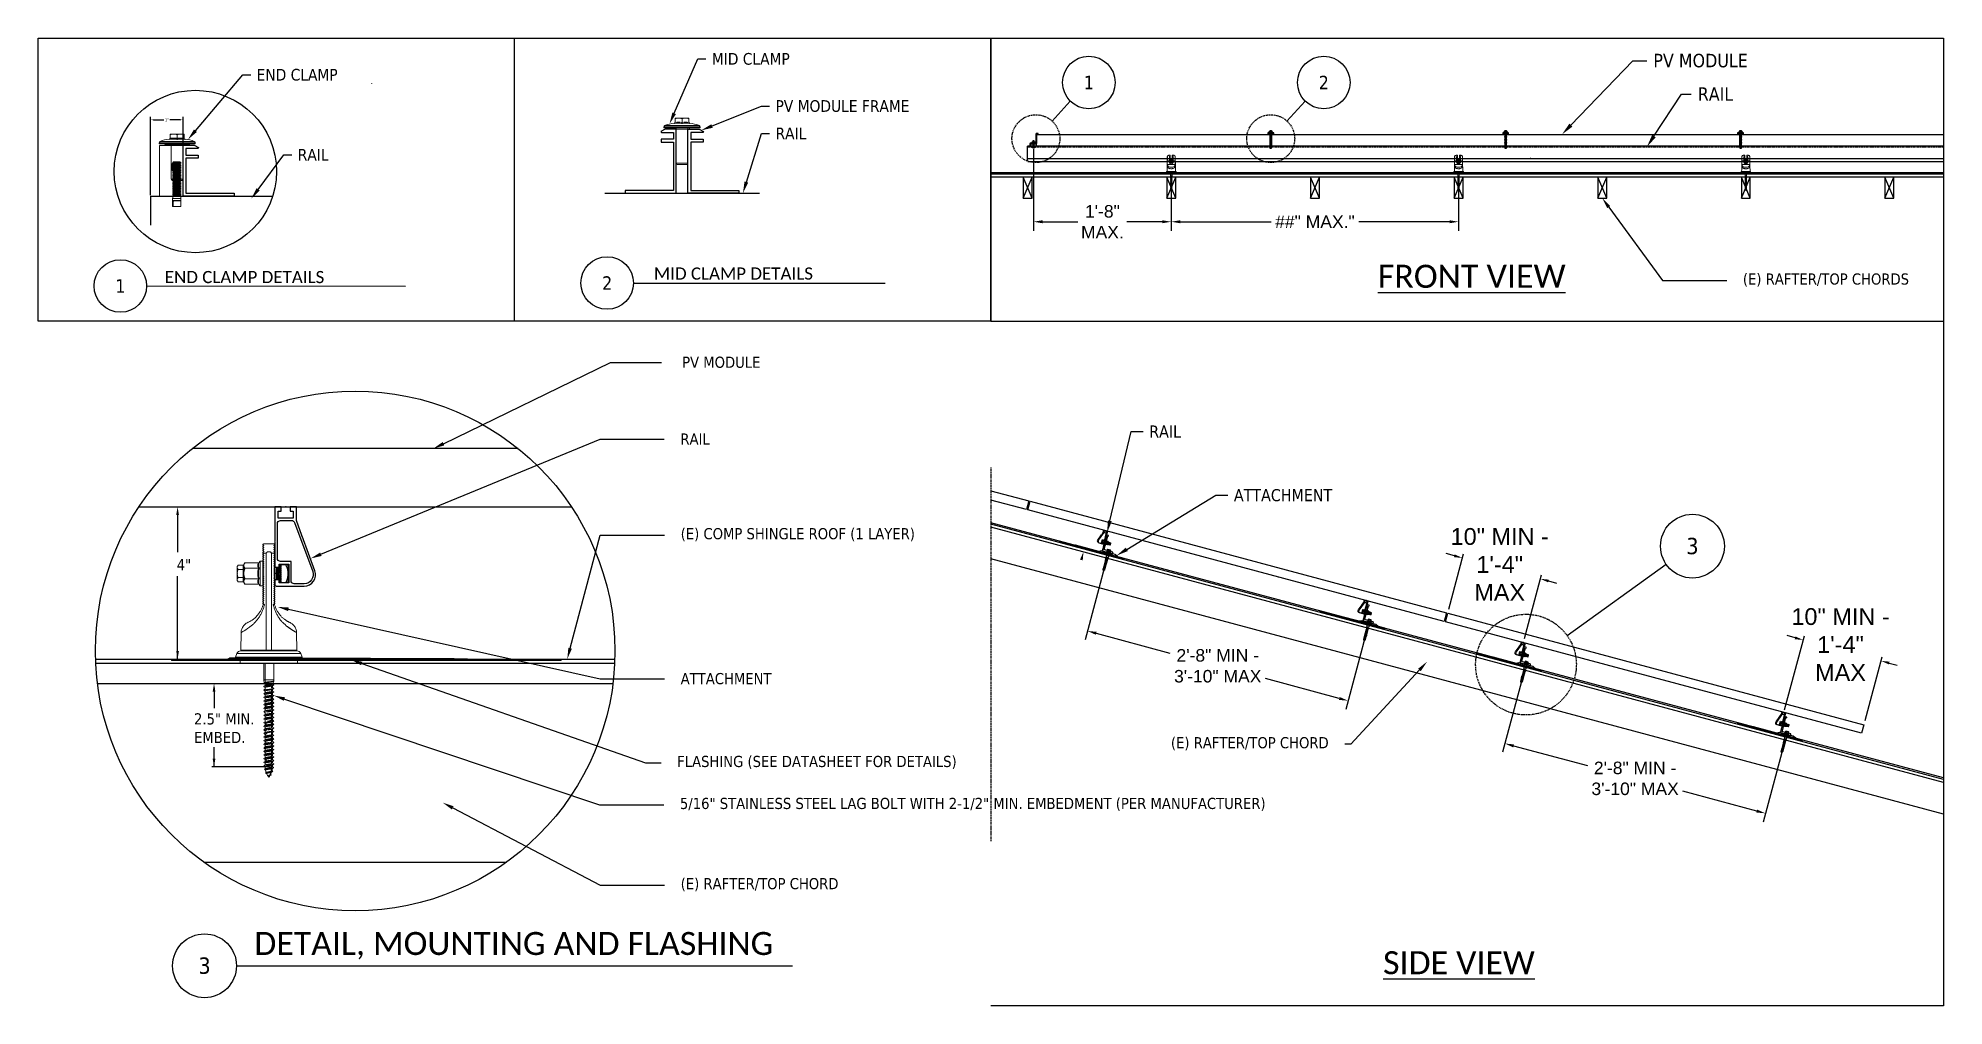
# Model space of a CAD drawing. Header units: inches. Extents: x -456 to 658, y -232 to 0.
# Drawn here: x -456.3 to 0.1, y -231.8 to 0 of the extents above; entities that cross this region are included whole.
import ezdxf
from ezdxf import colors
from ezdxf.entities.mleader import LeaderData, LeaderLine
from ezdxf.math import Vec2, Vec3

# ---------------------------------------------------------------- set-up
doc = ezdxf.new("R2010")
doc.units = ezdxf.units.IN
doc.header["$MEASUREMENT"] = 0
doc.set_wipeout_variables(frame=1)
for name, pattern in [('DASHED2', [0.375, 0.25, -0.125]), ('HIDDEN', [0.375, 0.25, -0.125]), ('HIDDEN2', [4.7625, 3.175, -1.5875])]:
    doc.linetypes.add(name, pattern=pattern)
doc.layers.add('_Defpoints', color=7, linetype='Continuous', lineweight=25, plot=False)
doc.layers.add('Conduit', color=3, linetype='Continuous', lineweight=30)
for name, color, linetype in [('IR_MOD', 3, 'Continuous'), ('IR_RACK_ENDCLAMP', 6, 'Continuous'), ('IR_RACK_MIDCLAMP', 212, 'Continuous')]:
    doc.layers.add(name, color=color, linetype=linetype)
doc.styles.get("Standard").update_dxf_attribs({"font": 'arial.ttf'})
doc.styles.add('Tahoma', font='tahoma.ttf')
doc.dimstyles.get("Standard").update_dxf_attribs({"dimtxt": 0.18, "dimasz": 0.18, "dimexe": 0.18, "dimexo": 0.0625, "dimgap": 0.09, "dimtad": 0, "dimtih": 1, "dimtoh": 1, "dimdec": 4, "dimzin": 0, "dimdsep": 46, "dimtxsty": 'Standard', "dimcen": 0.09, "dimadec": 0, "dimazin": 0, "dimtfac": 1, "dimtdec": 4, "dimtofl": 0, "dimtmove": 0, "dimatfit": 3, "dimfxl": 1, "dimtolj": 1, "dimtzin": 0, "dimarcsym": 0})

msp = doc.modelspace()

# ---------------------------------------------------------------- texts
at = {"char_height": 3.22494, "attachment_point": 5, "style": 'Tahoma'}
for s, insert, width in [('1', (-204.69739, -10.63628), 5.2959477), ('2', (-148.44733, -10.63628), 7.0757992), ('1', (-436.64088, -59.36226), 7.0757992), ('2', (-320.06876, -58.64946), 7.0757992)]:
    msp.add_mtext(s, dxfattribs=dict(at, insert=insert, width=width))
for s, insert, char_height, width, attachment_point in [('{\\fCalibri|b0|i0|c0|p34;\\LFRONT VIEW}', (-135.512, -59.86315), 5.5283605, 158.3636014, 7), ('\\A1;10" MIN - 1\'-4" MAX', (-106.30896, -126.05126), 4.0206258, 24.2691119, 5), ('\\A1;10" MIN - 1\'-4" MAX', (-24.69458, -145.23713), 4.0206258, 24.2691119, 5), ('{\\fCalibri|b0|i0|c0|p34;DETAIL, MOUNTING AND FLASHING }', (-404.56842, -220.67461), 5.5, 131.8698231, 7), ('{\\fCalibri|b0|i0|c0|p34;\\LSIDE VIEW}', (-134.24202, -224.24541), 5.5, 158.3636014, 7)]:
    msp.add_mtext(s, dxfattribs=dict(insert=insert, char_height=char_height, width=width, attachment_point=attachment_point))
at = {"char_height": 2.9166037, "attachment_point": 7}
for s, insert in [('{\\fCalibri|b0|i0|c0|p34;END CLAMP DETAILS}', (-426.0223, -58.71386)), ('{\\fCalibri|b0|i0|c0|p34; MID CLAMP DETAILS}', (-309.89211, -57.87203))]:
    msp.add_mtext(s, dxfattribs=dict(at, insert=insert))
at = {"style": 'Tahoma'}
for s, insert, char_height, attachment_point in [('PV MODULE', (-302.10866, -76.28754), 2.673552, 1), ('3', (-60.15607, -121.67242), 3.92011, 5), ('\\A1;\\pxqc;4"', (-423.15143, -124.78232), 2.6735525, 1), ('\\A1;2.5" MIN. \\PEMBED.', (-419.00376, -161.69406), 2.6735525, 1), ('3', (-416.48997, -222.16841), 3.92011, 5)]:
    msp.add_mtext(s, dxfattribs=dict(at, insert=insert, char_height=char_height, attachment_point=attachment_point))

# ---------------------------------------------------------------- blocks, each defined once
blk = doc.blocks.new('*U21')
for points in [[(0.658, 2.05), (0.468, 2.05), (0.468, 1.92), (0.558, 1.92), (0.558, 1.705), (0.1, 1.705), (0.1, 1.92), (0.189, 1.92), (0.189, 2.05), (0, 2.05), (0, 1.01), (0.01, 1), (0, 0.99), (0, 0.198), (0.125, 0.198), (0.125, 0.288), (0.422, 0.288), (0.422, -0.287), (0.125, -0.287), (0.125, -0.198), (0, -0.198), (0, -0.348, 0.414214), (0.04, -0.387), (0.9, -0.387, 0.521733), (1.228, 0.083), (0.837, 1.148), (0.824, 1.154), (0.83, 1.166), (0.658, 1.633)], [(0.605, 1.568), (0.605, 1.568), (1.161, 0.059, -0.521839), (0.9, -0.316), (0.594, -0.316, -0.414139), (0.494, -0.216), (0.494, 0.367), (0.172, 0.367, -0.414214), (0.072, 0.468), (0.072, 1.533, -0.414214), (0.172, 1.633), (0.512, 1.633, -0.314291)]]:
    blk.add_lwpolyline(points, format="xyb", close=True)
blk.add_point((0, 0))
at = {"layer": '_Defpoints'}
blk.add_point((0.329, 2.05), dxfattribs=at)
blk = doc.blocks.new('FM-FF2-001--KIT_SIDE')
at = {"color": 0, "linetype": 'Continuous', "lineweight": 0, "extrusion": (-1, 6.12323e-17, 0)}
for p, q in [((-0.158, 3.532), (-0.158, 3.532)), ((-0.158, 3.532), (-0.158, 3.532)), ((-0.148, 3.59), (0.147, 3.59)), ((0.147, 3.59), (-0.148, 3.59)), ((0.158, 3.532), (0.158, 3.532)), ((0.158, 3.532), (0.158, 3.532)), ((-0.163, 3.479), (-0.185, 3.491)), ((-0.185, 3.449), (-0.163, 3.461)), ((-0.163, 3.419), (-0.185, 3.431)), ((-0.185, 3.389), (-0.163, 3.401)), ((-0.163, 3.359), (-0.185, 3.371)), ((-0.185, 3.329), (-0.163, 3.341)), ((-0.163, 3.299), (-0.185, 3.311)), ((-0.185, 3.269), (-0.163, 3.281)), ((-0.163, 3.239), (-0.185, 3.251)), ((-0.185, 3.209), (-0.163, 3.221)), ((-0.163, 3.179), (-0.185, 3.191)), ((-0.185, 3.149), (-0.163, 3.161)), ((-0.163, 3.119), (-0.185, 3.131)), ((-0.185, 3.089), (-0.163, 3.101)), ((-0.163, 3.059), (-0.185, 3.071)), ((-0.185, 3.029), (-0.163, 3.041)), ((-0.163, 2.999), (-0.185, 3.011)), ((-0.185, 2.969), (-0.163, 2.981)), ((-0.163, 2.939), (-0.185, 2.951)), ((-0.159, 3.295), (-0.081, 3.295)), ((-0.081, 3.295), (-0.159, 3.295)), ((0.159, 3.295), (0.081, 3.295)), ((0.081, 3.295), (0.159, 3.295)), ((0.163, 3.479), (0.184, 3.491)), ((0.184, 3.449), (0.163, 3.461)), ((0.163, 3.419), (0.184, 3.431)), ((0.184, 3.389), (0.163, 3.401)), ((0.163, 3.359), (0.184, 3.371)), ((0.184, 3.329), (0.163, 3.341)), ((0.163, 3.299), (0.184, 3.311)), ((-0.185, 2.909), (-0.163, 2.921)), ((-0.163, 2.879), (-0.185, 2.891)), ((-0.185, 2.849), (-0.163, 2.861)), ((-0.163, 2.819), (-0.185, 2.831)), ((-0.185, 2.789), (-0.163, 2.801)), ((-0.163, 2.759), (-0.185, 2.771)), ((-0.185, 2.729), (-0.163, 2.741)), ((-0.163, 2.699), (-0.185, 2.711)), ((-0.185, 2.669), (-0.163, 2.681)), ((-0.163, 2.639), (-0.185, 2.651)), ((-0.185, 2.609), (-0.163, 2.621)), ((-0.163, 2.579), (-0.185, 2.591)), ((-0.185, 2.549), (-0.163, 2.561)), ((-0.163, 2.519), (-0.185, 2.531)), ((-0.185, 2.489), (-0.163, 2.501)), ((-0.163, 2.459), (-0.185, 2.471)), ((-0.185, 2.429), (-0.163, 2.441)), ((-0.163, 2.399), (-0.185, 2.411)), ((-0.185, 2.369), (-0.163, 2.381)), ((-0.163, 2.339), (-0.185, 2.351)), ((-0.19, 2.24), (-0.19, 2.24)), ((-0.185, 2.309), (-0.163, 2.321)), ((-0.163, 2.279), (-0.185, 2.291)), ((-0.185, 2.249), (-0.163, 2.261)), ((-0.163, 2.219), (-0.185, 2.231)), ((-0.185, 2.189), (-0.163, 2.201)), ((-0.163, 2.159), (-0.185, 2.171)), ((-0.185, 2.129), (-0.163, 2.141)), ((-0.163, 2.099), (-0.185, 2.111)), ((-0.185, 2.069), (-0.163, 2.081)), ((-0.163, 2.039), (-0.185, 2.051)), ((-0.185, 2.009), (-0.163, 2.021)), ((-0.163, 1.979), (-0.185, 1.991)), ((-0.185, 1.949), (-0.163, 1.961)), ((-0.163, 1.919), (-0.185, 1.931)), ((-0.185, 1.889), (-0.163, 1.901)), ((-0.163, 1.859), (-0.185, 1.871)), ((-0.185, 1.829), (-0.163, 1.841)), ((-0.166, 1.8), (-0.185, 1.811)), ((-0.161, 1.79), (-0.162, 1.786)), ((0.162, 1.786), (0.161, 1.79)), ((-0.159, 1.737), (-0.185, 1.751)), ((-0.854, 0.852), (-0.864, 0.31)), ((-0.864, 0.31), (-0.854, 0.852)), ((0.854, 0.852), (0.864, 0.31)), ((-3, 0.04), (-2.5, 0.04)), ((-3, 0.04), (-3, 0)), ((-2.5, 0.04), (-3, 0.04)), ((-3, 0), (-3, 0.04)), ((-2.5, 0), (-2.5, 0.04)), ((-2.5, 0.04), (-0.114, 0.04)), ((-0.114, 0.04), (-2.5, 0.04)), ((-2.5, 0.04), (-2.5, 0)), ((-1.023, 0.096), (-0.982, 0.208)), ((-0.982, 0.208), (-1.023, 0.096)), ((1.023, 0.096), (-1.023, 0.096)), ((1.023, 0.096), (-1.023, 0.096)), ((0.982, 0.208), (-0.982, 0.208)), ((-0.982, 0.208), (0.982, 0.208)), ((0.865, 0.29), (-0.865, 0.29)), ((-0.865, 0.29), (0.865, 0.29)), ((-0.084, 0.31), (-0.864, 0.31)), ((-0.864, 0.31), (-0.084, 0.31)), ((-0.073, 0.04), (-0.114, 0.04)), ((-0.114, 0), (-0.114, 0.04)), ((-0.114, 0.04), (-0.073, 0.04)), ((-0.114, 0.04), (-0.114, 0)), ((-0.073, 0), (-0.114, 0)), ((-0.073, 0), (-0.114, 0)), ((-0.084, 0.31), (-0.082, 0.31)), ((-0.082, 0.31), (-0.084, 0.31)), ((0.082, 0.31), (-0.082, 0.31)), ((-0.082, 0.29), (-0.082, 0.31)), ((-0.082, 0.31), (-0.082, 0.29)), ((0.082, 0.31), (-0.082, 0.31)), ((-0.082, 0.31), (-0.082, 0.31)), ((-0.082, 0.31), (-0.082, 0.31)), ((-0.082, 0.31), (0.082, 0.31)), ((-0.073, 0.04), (-0.041, 0.04)), ((-0.073, 0), (-0.073, 0.04)), ((-0.073, 0.04), (-0.041, 0.04)), ((-0.073, 0), (-0.073, 0.04)), ((-0.041, 0.04), (0.041, 0.04)), ((-0.041, 0), (-0.041, 0.04)), ((-0.041, 0.04), (0.041, 0.04)), ((-0.041, 0.04), (-0.041, 0)), ((0.041, 0), (-0.041, 0)), ((0.041, 0.04), (0.073, 0.04)), ((0.041, 0.04), (0.041, 0)), ((0.041, 0), (0.041, 0.04)), ((0.041, 0.04), (0.073, 0.04)), ((0.114, 0.04), (0.073, 0.04)), ((0.073, 0.04), (0.073, 0)), ((0.073, 0.04), (0.114, 0.04)), ((0.073, 0.04), (0.073, 0)), ((0.082, 0.29), (0.082, 0.31)), ((0.082, 0.31), (0.084, 0.31)), ((0.082, 0.31), (0.082, 0.29)), ((0.084, 0.31), (0.082, 0.31)), ((0.082, 0.31), (0.082, 0.31)), ((0.082, 0.31), (0.082, 0.31)), ((0.864, 0.31), (0.084, 0.31)), ((0.084, 0.31), (0.864, 0.31)), ((0.99, 0.04), (0.114, 0.04)), ((0.114, 0.04), (0.114, 0)), ((0.114, 0.04), (0.99, 0.04)), ((0.114, 0), (0.114, 0.04)), ((0.884, -0.09), (0.882, 0)), ((0.982, 0.208), (1.023, 0.096)), ((1.023, 0.096), (0.982, 0.208)), ((1.01, 0.04), (0.99, 0.04)), ((0.99, 0.04), (0.99, 0.04)), ((0.99, 0.04), (1.01, 0.04)), ((0.99, 0.04), (0.99, 0.04)), ((1.01, 0.04), (0.99, 0.04)), ((1.01, 0.04), (0.99, 0.04)), ((1.24, 0.04), (1.01, 0.04)), ((1.01, 0.04), (1.01, 0.04)), ((1.01, 0.04), (1.24, 0.04)), ((1.01, 0.04), (1.01, 0.04)), ((1.26, 0.04), (1.24, 0.04)), ((1.24, 0.04), (1.24, 0.04)), ((1.24, 0.04), (1.26, 0.04)), ((1.24, 0.04), (1.24, 0.04)), ((1.26, 0.04), (1.24, 0.04)), ((1.26, 0.04), (1.24, 0.04)), ((1.49, 0.04), (1.26, 0.04)), ((1.26, 0.04), (1.26, 0.04)), ((1.26, 0.04), (1.49, 0.04)), ((1.26, 0.04), (1.26, 0.04)), ((1.51, 0.04), (1.49, 0.04)), ((1.49, 0.04), (1.49, 0.04)), ((1.49, 0.04), (1.51, 0.04)), ((1.49, 0.04), (1.49, 0.04)), ((1.51, 0.04), (1.49, 0.04)), ((1.49, 0.04), (1.51, 0.04)), ((1.74, 0.04), (1.51, 0.04)), ((1.51, 0.04), (1.51, 0.04)), ((1.51, 0.04), (1.74, 0.04)), ((1.51, 0.04), (1.51, 0.04)), ((1.76, 0.04), (1.74, 0.04)), ((1.74, 0.04), (1.74, 0.04)), ((1.74, 0.04), (1.76, 0.04)), ((1.74, 0.04), (1.74, 0.04)), ((1.76, 0.04), (1.74, 0.04)), ((1.74, 0.04), (1.76, 0.04)), ((1.99, 0.04), (1.76, 0.04)), ((1.76, 0.04), (1.76, 0.04)), ((1.76, 0.04), (1.99, 0.04)), ((1.76, 0.04), (1.76, 0.04)), ((2.01, 0.04), (1.99, 0.04)), ((1.99, 0.04), (1.99, 0.04)), ((1.99, 0.04), (2.01, 0.04)), ((1.99, 0.04), (1.99, 0.04)), ((2.01, 0.04), (1.99, 0.04)), ((1.99, 0.04), (2.01, 0.04)), ((2.24, 0.04), (2.01, 0.04)), ((2.01, 0.04), (2.01, 0.04)), ((2.01, 0.04), (2.24, 0.04)), ((2.01, 0.04), (2.01, 0.04)), ((2.26, 0.04), (2.24, 0.04)), ((2.24, 0.04), (2.24, 0.04)), ((2.24, 0.04), (2.26, 0.04)), ((2.24, 0.04), (2.24, 0.04)), ((2.26, 0.04), (2.24, 0.04)), ((2.24, 0.04), (2.26, 0.04)), ((2.49, 0.04), (2.26, 0.04)), ((2.26, 0.04), (2.26, 0.04)), ((2.26, 0.04), (2.49, 0.04)), ((2.26, 0.04), (2.26, 0.04)), ((2.51, 0.04), (2.49, 0.04)), ((2.49, 0.04), (2.49, 0.04)), ((2.49, 0.04), (2.51, 0.04)), ((2.49, 0.04), (2.49, 0.04)), ((2.51, 0.04), (2.49, 0.04)), ((2.49, 0.04), (2.51, 0.04)), ((2.74, 0.04), (2.51, 0.04)), ((2.51, 0.04), (2.51, 0.04)), ((2.51, 0.04), (2.74, 0.04)), ((2.51, 0.04), (2.51, 0.04)), ((2.76, 0.04), (2.74, 0.04)), ((2.74, 0.04), (2.74, 0.04)), ((2.74, 0.04), (2.76, 0.04)), ((2.74, 0.04), (2.74, 0.04)), ((2.76, 0.04), (2.74, 0.04)), ((2.74, 0.04), (2.76, 0.04)), ((2.99, 0.04), (2.76, 0.04)), ((2.76, 0.04), (2.76, 0.04)), ((2.76, 0.04), (2.99, 0.04)), ((2.76, 0.04), (2.76, 0.04)), ((3.01, 0.04), (2.99, 0.04)), ((2.99, 0.04), (2.99, 0.04)), ((2.99, 0.04), (3.01, 0.04)), ((3.01, 0.04), (2.99, 0.04)), ((2.99, 0.04), (3.01, 0.04)), ((2.99, 0.04), (2.99, 0.04)), ((7.25, 0.04), (3.01, 0.04)), ((3.01, 0.04), (3.01, 0.04)), ((3.01, 0.04), (7.25, 0.04)), ((3.01, 0.04), (3.01, 0.04)), ((7.25, 0.04), (9, 0.04)), ((7.25, 0.04), (7.25, 0)), ((7.25, 0), (7.25, 0.04)), ((9, 0.04), (7.25, 0.04)), ((9, 0), (7.25, 0)), ((9, 0), (7.25, 0)), ((9, 0), (9, 0.04)), ((9, 0.04), (9, 0)), ((-2.5, 0), (-3, 0)), ((-2.5, 0), (-3, 0)), ((-2.5, 0), (-0.114, 0)), ((-2.5, 0), (-0.114, 0)), ((-0.884, -0.09), (-0.882, 0)), ((-0.882, 0), (-0.884, -0.09)), ((-0.884, -0.09), (0.884, -0.09)), ((0.884, -0.09), (-0.884, -0.09)), ((-0.155, -0.596), (-0.155, -0.09)), ((-0.114, -0.596), (-0.114, -0.09)), ((-0.114, -0.09), (-0.114, -0.596)), ((-0.041, 0), (-0.073, 0)), ((-0.073, 0), (-0.041, 0)), ((-0.041, 0), (0.041, 0)), ((0.073, 0), (0.041, 0)), ((0.041, 0), (0.073, 0)), ((0.114, 0), (0.073, 0)), ((0.114, 0), (0.073, 0)), ((0.114, 0), (7.25, 0)), ((0.114, 0), (7.25, 0)), ((0.155, -0.596), (0.155, -0.09)), ((0.882, 0), (0.884, -0.09)), ((-0.114, -0.596), (-0.155, -0.596)), ((-0.155, -0.596), (-0.114, -0.596)), ((-0.114, -0.596), (0.155, -0.596)), ((0.155, -0.596), (-0.114, -0.596)), ((-0.114, -0.731), (0.077, -0.731)), ((-0.114, -0.781), (-0.114, -0.731)), ((-0.083, -0.731), (-0.114, -0.731)), ((-0.114, -0.892), (-0.114, -0.834)), ((-0.114, -1.003), (-0.114, -0.945)), ((-0.114, -1.114), (-0.114, -1.056)), ((-0.114, -1.225), (-0.114, -1.167)), ((0.111, -0.731), (-0.083, -0.731)), ((0.077, -0.742), (0.077, -0.731)), ((0.077, -0.731), (0.077, -0.742)), ((0.077, -0.731), (0.111, -0.731)), ((0.077, -0.853), (0.077, -0.793)), ((0.077, -0.793), (0.077, -0.853)), ((0.077, -0.964), (0.077, -0.904)), ((0.077, -0.904), (0.077, -0.964)), ((0.077, -1.075), (0.077, -1.015)), ((0.077, -1.015), (0.077, -1.075)), ((0.077, -1.186), (0.077, -1.126)), ((0.077, -1.126), (0.077, -1.186)), ((0.113, -0.839), (0.113, -0.78)), ((0.113, -0.95), (0.113, -0.891)), ((0.113, -1.061), (0.113, -1.002)), ((0.113, -1.172), (0.113, -1.113)), ((-0.114, -1.336), (-0.114, -1.278)), ((-0.114, -1.447), (-0.114, -1.389)), ((-0.114, -1.558), (-0.114, -1.5)), ((-0.114, -1.669), (-0.114, -1.611)), ((-0.114, -1.78), (-0.114, -1.722)), ((0.077, -1.297), (0.077, -1.237)), ((0.077, -1.237), (0.077, -1.297)), ((0.077, -1.408), (0.077, -1.348)), ((0.077, -1.348), (0.077, -1.408)), ((0.077, -1.519), (0.077, -1.459)), ((0.077, -1.459), (0.077, -1.519)), ((0.077, -1.63), (0.077, -1.57)), ((0.077, -1.57), (0.077, -1.63)), ((0.077, -1.741), (0.077, -1.681)), ((0.077, -1.681), (0.077, -1.741)), ((0.113, -1.283), (0.113, -1.224)), ((0.113, -1.394), (0.113, -1.335)), ((0.113, -1.505), (0.113, -1.446)), ((0.113, -1.616), (0.113, -1.557)), ((0.113, -1.727), (0.113, -1.668)), ((-0.114, -1.891), (-0.114, -1.833)), ((-0.114, -2.002), (-0.114, -1.944)), ((-0.114, -2.113), (-0.114, -2.055)), ((-0.114, -2.224), (-0.114, -2.166)), ((-0.114, -2.335), (-0.114, -2.277)), ((0.077, -1.852), (0.077, -1.792)), ((0.077, -1.792), (0.077, -1.852)), ((0.077, -1.963), (0.077, -1.903)), ((0.077, -1.903), (0.077, -1.963)), ((0.077, -2.074), (0.077, -2.014)), ((0.077, -2.014), (0.077, -2.074)), ((0.077, -2.185), (0.077, -2.125)), ((0.077, -2.125), (0.077, -2.185)), ((0.077, -2.296), (0.077, -2.236)), ((0.077, -2.236), (0.077, -2.296)), ((0.077, -2.407), (0.077, -2.347)), ((0.077, -2.347), (0.077, -2.407)), ((0.113, -1.838), (0.113, -1.779)), ((0.113, -1.949), (0.113, -1.89)), ((0.113, -2.06), (0.113, -2.001)), ((0.113, -2.171), (0.113, -2.112)), ((0.113, -2.282), (0.113, -2.223)), ((0.113, -2.393), (0.113, -2.334)), ((-0.114, -2.446), (-0.114, -2.388)), ((-0.114, -2.557), (-0.114, -2.499)), ((-0.114, -2.668), (-0.114, -2.61)), ((-0.114, -2.779), (-0.114, -2.721)), ((-0.114, -2.89), (-0.114, -2.832)), ((-0.077, -2.656), (-0.077, -2.656)), ((-0.077, -2.656), (-0.077, -2.656)), ((-0.077, -2.767), (-0.077, -2.767)), ((-0.077, -2.767), (-0.077, -2.767)), ((-0.077, -2.878), (-0.077, -2.878)), ((-0.077, -2.878), (-0.077, -2.878)), ((0.077, -2.518), (0.077, -2.458)), ((0.077, -2.458), (0.077, -2.518)), ((0.077, -2.629), (0.077, -2.569)), ((0.077, -2.569), (0.077, -2.629)), ((0.077, -2.74), (0.077, -2.68)), ((0.077, -2.68), (0.077, -2.74)), ((0.077, -2.851), (0.077, -2.791)), ((0.077, -2.791), (0.077, -2.851)), ((0.077, -2.962), (0.077, -2.902)), ((0.077, -2.902), (0.077, -2.962)), ((0.113, -2.504), (0.113, -2.445)), ((0.113, -2.615), (0.113, -2.556)), ((0.113, -2.726), (0.113, -2.667)), ((0.113, -2.837), (0.113, -2.778)), ((0.113, -2.948), (0.113, -2.889)), ((-0.114, -3.001), (-0.114, -2.943)), ((-0.114, -3.112), (-0.114, -3.054)), ((-0.114, -3.224), (-0.114, -3.165)), ((-0.114, -3.284), (-0.114, -3.274)), ((0.077, -3.284), (-0.114, -3.284)), ((-0.114, -3.284), (0.077, -3.284)), ((-0.077, -3.1), (-0.077, -3.1)), ((-0.077, -3.1), (-0.077, -3.1)), ((-0.077, -3.211), (-0.077, -3.211)), ((-0.077, -3.211), (-0.077, -3.211)), ((0.077, -3.073), (0.077, -3.013)), ((0.077, -3.013), (0.077, -3.073)), ((0.077, -3.184), (0.077, -3.124)), ((0.077, -3.124), (0.077, -3.184)), ((0.077, -3.284), (0.077, -3.235)), ((0.077, -3.235), (0.077, -3.284)), ((0.113, -3.284), (0.077, -3.284)), ((0.077, -3.284), (0.113, -3.284)), ((0.113, -3.059), (0.113, -3)), ((0.113, -3.17), (0.113, -3.111)), ((0.113, -3.284), (0.113, -3.222)), ((-0.013, -3.565), (-0.013, -3.565))]:
    blk.add_line(p, q, dxfattribs=at)
at = {"color": 0, "linetype": 'Continuous', "lineweight": 0, "extrusion": (0, 0, -1)}
for centre, radius, start, end in [((0.182, 1.738), 0.01, 120.00002, 156.83551), ((-0.182, 1.738), 0.01, 23.02762, 59.99999), ((1.103, 0.125), 0.085, 200, 212.67589), ((0.865, 0.165), 0.125, 20, 90), ((0.844, 0.31), 0.02, 270, 1), ((-0.844, 0.31), 0.02, 179, 270), ((-0.865, 0.165), 0.125, 90, 160), ((-1.103, 0.125), 0.085, 320.27847, 340), ((-0.085, -0.596), 0.24, 338.41063, 0), ((-0.085, -0.596), 0.24, 325.82437, 329.66757), ((0.085, -0.596), 0.24, 192.47295, 213.47836), ((0.085, -0.596), 0.24, 180, 190.16471), ((-0.372, -3.284), 0.485, 353.04606, 360), ((-0.372, -3.284), 0.485, 339.21542, 348.63189), ((-0.372, -3.284), 0.485, 320, 334.7015), ((0.372, -3.284), 0.485, 198.31632, 208.83062), ((0.372, -3.284), 0.485, 185.16645, 194.34115), ((0.372, -3.284), 0.485, 213.64842, 220)]:
    blk.add_arc(centre, radius, start, end, dxfattribs=at)
at = {"color": 0, "linetype": 'Continuous', "lineweight": 0}
for centre, radius, start, end in [((-0.182, 1.738), 0.01, 346.11084, 60), ((0.182, 1.738), 0.01, 120, 193.88917), ((-1.103, 0.125), 0.085, 327.32411, 340), ((-0.865, 0.165), 0.125, 90, 160), ((0.844, 0.31), 0.02, 270, 1), ((0.865, 0.165), 0.125, 20, 90), ((1.103, 0.125), 0.085, 200, 219.72153)]:
    blk.add_arc(centre, radius, start, end, dxfattribs=at)
at = {"color": 0, "linetype": 'Continuous', "lineweight": 0, "extrusion": (0, 0, -1)}
for centre, major_axis, ratio, start_param, end_param in [((-0.317, 3.432), (0.281, 0.162), 0.000021, 0.98637, 1.077605), ((0.025, 3.431), (-0.277, 0.16), 0.000059, 0.714506, 0.828359), ((-0.196, 3.527), (0.0385, 0.0044), 0.506664, -0.050002, 0.057695), ((0.196, 3.527), (-0.0385, 0.0044), 0.506664, -0.057695, 0.050002), ((-0.025, 3.431), (0.277, 0.16), 0.000059, -0.828398, -0.714542), ((0.317, 3.432), (0.281, -0.162), 0.000021, 2.063991, 2.155226), ((-0.172, 3.396), (-0.441, -0.255), 0.000019, -1.592836, -1.543035), ((-0.224, 3.426), (-0.377, -0.218), 0.000027, -1.735079, -1.676337), ((-0.069, 3.244), (0.498, -0.288), 0.000003, -1.805379, -1.760285), ((-0.605, 2.84), (0.445, 0.457), 0.123311, -0.031234, 0.030882), ((-0.167, 3.29), (0.00224, -0.00969), 0.993957, -1.898679, -1.341724), ((-0.079, 3.295), (0.02, 0), 0.017452, -1.67092, -1.570812), ((0.079, 3.295), (0.02, 0), 0.017452, -1.570781, -1.470672), ((0.167, 3.29), (0.00224, 0.00969), 0.993957, -1.799869, -1.242913), ((0.605, 2.84), (0.445, -0.457), 0.123316, 3.110709, 3.172828), ((-0.066, 3.346), (-0.441, -0.255), 0.000016, -2.176542, -2.117136), ((0.224, 3.426), (-0.377, 0.218), 0.000028, -1.465256, -1.406514), ((-0.027, 3.309), (-0.484, -0.279), 0.000003, -2.023838, -1.973926), ((0.172, 3.396), (-0.441, 0.255), 0.00002, -1.598558, -1.548757), ((0.069, 3.244), (0.498, 0.288), 0.000002, -1.381307, -1.336213), ((-0.998, 1.94), (-0.837, 0.152), 0.999748, 3.139161, 3.144061), ((0.998, 1.94), (-0.837, -0.152), 0.999748, -0.002503, 0.002397), ((-0.129, 1.708), (-0.0455, 0.0294), 0.001209, -1.261478, -1.095295), ((0.129, 1.708), (-0.0455, -0.0294), 0.001245, -2.046308, -1.880123), ((-0.006, 1.641), (-0.954, -0.551), 0.000067, -1.772313, -1.745454), ((-0.996, -0.021), (0.0004, 0.1), 0.01912, 0, 0.794938), ((-0.994, 0.07), (0, -0.03), 0.023115, 0, 0.795024), ((-0.082, 0.31), (0, -0.02), 0.096828, 0, 1.58825), ((-0.082, 0.31), (0.02, 0), 0.017452, -1.667777, -1.570811), ((0.082, 0.31), (0, -0.02), 0.096828, -1.58825, 0), ((0.082, 0.31), (0.02, 0), 0.017452, -1.570782, -1.473816), ((6.021, -0.05), (0.0004, 0.1), 0.014028, 0, 0.40218), ((6.022, 0.07), (0, -0.03), 0.023602, 0, 0.402257), ((0.063, -0.596), (0, 0.24), 0.733138, -1.906306, -1.570796), ((0.063, -0.596), (0, 0.24), 0.733138, -2.167274, -2.010951), ((-0.253, -3.284), (0, -0.485), 0.68008, -1.22372, -1.033494), ((-0.253, -3.284), (0, -0.485), 0.68008, -1.455752, -1.289092), ((-0.253, -3.284), (0, -0.485), 0.68008, -1.570796, -1.533305), ((0.065, -3.566), (0.079, -0.0011), 0.035003, -2.950208, -2.890777), ((-0.253, -3.284), (0, -0.485), 0.68008, -0.956374, -0.872665), ((1.179, -2.428), (1.205, 1.375), 0.164648, -2.674024, -2.67129), ((0.028, -3.562), (0.0274, 0.0087), 0.462402, -2.398417, -2.245876)]:
    blk.add_ellipse(centre, major_axis=major_axis, ratio=ratio, start_param=start_param, end_param=end_param, dxfattribs=at)
at = {"color": 0, "linetype": 'Continuous', "lineweight": 0}
for centre, major_axis, ratio, start_param, end_param in [((-0.317, 3.432), (0.281, 0.162), 0.000021, -1.077601, -0.986367), ((0.317, 3.432), (0.281, -0.162), 0.000021, -2.155223, -2.063987), ((0.066, 3.346), (0.441, -0.255), 0.000016, -2.176542, -2.117136), ((0.027, 3.309), (0.484, -0.279), 0.000003, -2.023838, -1.973926), ((-0.115, 3.357), (-0.482, -0.277), 0.01794, -1.481456, -1.435525), ((-0.01, 3.369), (-0.921, -0.532), 0.000067, -1.404279, -1.380047), ((-0.315, 3.193), (-1.298, -0.749), 0.000146, -1.689029, -1.672002), ((0.006, 3.141), (0.923, -0.533), 0.000056, -1.778689, -1.754424), ((-0.174, 3.115), (-1.363, -0.79), 0.054743, -1.610572, -1.594465), ((0.006, 3.081), (0.924, -0.533), 0.000052, -1.778426, -1.754194), ((-0.01, 3.249), (-0.923, -0.533), 0.000076, -1.404739, -1.380574), ((-0.01, 3.189), (-0.925, -0.534), 0.000057, -1.404969, -1.380837), ((-0.01, 3.129), (-0.926, -0.535), 0.000073, -1.405197, -1.381099), ((-0.01, 3.069), (-0.927, -0.535), 0.000073, -1.405425, -1.38136), ((-0.457, 3.231), (-0.975, -0.563), 0.000064, -1.877326, -1.853792), ((-0.01, 3.309), (-0.922, -0.532), 0.000062, -1.404509, -1.380311), ((0.006, 3.021), (0.925, -0.534), 0.000056, -1.778164, -1.753965), ((0.006, 2.961), (0.926, -0.535), 0.000062, -1.777902, -1.753737), ((0.006, 2.901), (0.928, -0.536), 0.000045, -1.777641, -1.753509), ((0.006, 2.841), (0.929, -0.536), 0.000054, -1.777381, -1.753282), ((-0.079, 3.295), (-0.02, 0), 0.017452, -1.570781, -1.470672), ((0.079, 3.295), (-0.02, 0), 0.017452, -1.67092, -1.570812), ((-0.066, 3.346), (0.441, 0.255), 0.000016, -1.02459, -0.965185), ((-0.027, 3.309), (0.484, 0.279), 0.000003, -1.167665, -1.117753), ((0.457, 3.231), (-0.975, 0.563), 0.000062, -1.287801, -1.264267), ((0.115, 3.357), (-0.482, 0.277), 0.017965, -1.706068, -1.660137), ((0.069, 3.244), (-0.498, -0.288), 0.000003, -1.805379, -1.760285), ((0.01, 3.369), (-0.921, 0.532), 0.000066, -1.761546, -1.737314), ((0.315, 3.193), (-1.298, 0.749), 0.000143, -1.469591, -1.452564), ((-0.006, 3.141), (0.923, 0.533), 0.000054, -1.387169, -1.362903), ((0.01, 3.309), (-0.922, 0.532), 0.00008, -1.761282, -1.737083), ((0.174, 3.115), (-1.363, 0.79), 0.054743, -1.547128, -1.531021), ((-0.006, 3.081), (0.924, 0.533), 0.000055, -1.387399, -1.363167), ((0.01, 3.249), (-0.923, 0.533), 0.000062, -1.761019, -1.736853), ((-0.006, 3.021), (0.925, 0.534), 0.000055, -1.387628, -1.363429), ((0.01, 3.189), (-0.925, 0.534), 0.000062, -1.760756, -1.736624), ((-0.006, 2.961), (0.926, 0.535), 0.000056, -1.387856, -1.363691), ((0.01, 3.129), (-0.926, 0.535), 0.000062, -1.760494, -1.736395), ((-0.006, 2.901), (0.928, 0.536), 0.000059, -1.388084, -1.363952), ((0.01, 3.069), (-0.927, 0.535), 0.000073, -1.760233, -1.736167), ((-0.006, 2.841), (0.929, 0.536), 0.000047, -1.388311, -1.364212), ((0.006, 2.781), (0.93, -0.537), 0.00006, -1.777121, -1.753055), ((0.006, 2.721), (0.931, -0.538), 0.000048, -1.776862, -1.752829), ((-0.01, 2.889), (-0.931, -0.537), 0.000064, -1.406106, -1.382139), ((-0.01, 2.829), (-0.932, -0.538), 0.000067, -1.406332, -1.382397), ((-0.01, 2.769), (-0.933, -0.539), 0.000074, -1.406557, -1.382655), ((0.006, 2.541), (0.935, -0.54), 0.000045, -1.776089, -1.752154), ((0.006, 2.481), (0.936, -0.541), 0.000061, -1.775833, -1.751931), ((-0.01, 2.649), (-0.936, -0.54), 0.000056, -1.407005, -1.383168), ((0.006, 2.421), (0.937, -0.541), 0.000061, -1.775578, -1.751708), ((-0.01, 2.589), (-0.937, -0.541), 0.000064, -1.407229, -1.383424), ((0.006, 2.361), (0.939, -0.542), 0.000052, -1.775323, -1.751485), ((-0.01, 2.529), (-0.938, -0.542), 0.000065, -1.407452, -1.383679), ((0.006, 2.301), (0.94, -0.543), 0.000056, -1.775069, -1.751263), ((-0.01, 3.009), (-0.928, -0.536), 0.000058, -1.405653, -1.38162), ((-0.01, 2.949), (-0.93, -0.537), 0.00006, -1.40588, -1.38188), ((0.006, 2.661), (0.933, -0.538), 0.000059, -1.776604, -1.752604), ((0.006, 2.601), (0.934, -0.539), 0.000056, -1.776346, -1.752379), ((-0.01, 2.709), (-0.935, -0.54), 0.000064, -1.406781, -1.382912), ((-0.01, 2.469), (-0.939, -0.542), 0.000053, -1.407674, -1.383933), ((0.006, 2.241), (0.941, -0.543), 0.000059, -1.774815, -1.751042), ((0.01, 3.009), (-0.928, 0.536), 0.000069, -1.759973, -1.73594), ((-0.006, 2.781), (0.93, 0.537), 0.000054, -1.388538, -1.364472), ((0.01, 2.949), (-0.93, 0.537), 0.000072, -1.759713, -1.735713), ((-0.006, 2.721), (0.931, 0.538), 0.000059, -1.388764, -1.364731), ((0.01, 2.889), (-0.931, 0.537), 0.000079, -1.759454, -1.735487), ((-0.006, 2.661), (0.933, 0.538), 0.000051, -1.388989, -1.364989), ((0.01, 2.829), (-0.932, 0.538), 0.00005, -1.759195, -1.735261), ((-0.006, 2.601), (0.934, 0.539), 0.000044, -1.389214, -1.365246), ((0.01, 2.769), (-0.933, 0.539), 0.000059, -1.758938, -1.735036), ((-0.006, 2.541), (0.935, 0.54), 0.000045, -1.389438, -1.365503), ((0.01, 2.709), (-0.935, 0.54), 0.000069, -1.758681, -1.734811), ((-0.006, 2.481), (0.936, 0.541), 0.000065, -1.389662, -1.365759), ((0.01, 2.649), (-0.936, 0.54), 0.000077, -1.758424, -1.734587), ((-0.006, 2.421), (0.937, 0.541), 0.00006, -1.389885, -1.366015), ((0.01, 2.589), (-0.937, 0.541), 0.000057, -1.758169, -1.734364), ((-0.006, 2.361), (0.939, 0.542), 0.000042, -1.390107, -1.36627), ((0.01, 2.529), (-0.938, 0.542), 0.000069, -1.757914, -1.734141), ((-0.006, 2.301), (0.94, 0.543), 0.000055, -1.390329, -1.366524), ((0.01, 2.469), (-0.939, 0.542), 0.000063, -1.757659, -1.733919), ((-0.006, 2.241), (0.941, 0.543), 0.000055, -1.390551, -1.366778), ((-0.01, 2.349), (-0.942, -0.544), 0.000071, -1.408116, -1.38444), ((-0.174, 2.285), (1.366, -0.79), 0.032934, -1.559792, -1.543721), ((-0.01, 2.289), (-0.943, -0.545), 0.00006, -1.408337, -1.384692), ((-0.3, 2.238), (1.313, -0.758), 0.000164, -1.482759, -1.465956), ((-0.01, 2.229), (-0.944, -0.545), 0.000059, -1.408557, -1.384944), ((-0.387, 2.228), (1.192, -0.688), 0.000093, -1.400225, -1.381503), ((-0.01, 2.169), (-0.946, -0.546), 0.000069, -1.408776, -1.385195), ((0.006, 1.941), (0.947, -0.547), 0.00006, -1.773557, -1.749944), ((-0.01, 2.049), (-0.948, -0.547), 0.000066, -1.409213, -1.385695), ((-0.01, 1.989), (-0.949, -0.548), 0.00006, -1.409431, -1.385944), ((-0.01, 1.929), (-0.95, -0.549), 0.000055, -1.409648, -1.386192), ((0.043, 1.779), (-0.967, -0.537), 0.093569, -1.404896, -1.385726), ((-0.01, 2.409), (-0.941, -0.543), 0.000067, -1.407895, -1.384187), ((0.006, 2.181), (0.942, -0.544), 0.000055, -1.774562, -1.750821), ((0.006, 2.121), (0.944, -0.545), 0.000061, -1.77431, -1.750601), ((0.006, 2.061), (0.945, -0.545), 0.000052, -1.774059, -1.750381), ((0.006, 2.001), (0.946, -0.546), 0.000048, -1.773808, -1.750162), ((-0.449, 2.204), (1.011, -0.583), 0.000065, -1.305433, -1.282842), ((-0.01, 2.109), (-0.947, -0.547), 0.000061, -1.408995, -1.385445), ((0.006, 1.881), (0.949, -0.548), 0.000051, -1.773308, -1.749726), ((0.006, 1.821), (0.95, -0.548), 0.000054, -1.773059, -1.749509), ((0.006, 1.761), (0.951, -0.549), 0.000049, -1.772811, -1.749292), ((0.006, 1.701), (0.952, -0.55), 0.000037, -1.772565, -1.752423), ((0.01, 2.409), (-0.941, 0.543), 0.000069, -1.757406, -1.733697), ((-0.006, 2.181), (0.942, 0.544), 0.000055, -1.390771, -1.36703), ((0.01, 2.349), (-0.942, 0.544), 0.000062, -1.757153, -1.733476), ((-0.006, 2.121), (0.944, 0.545), 0.000039, -1.390992, -1.367283), ((0.174, 2.285), (1.366, 0.79), 0.032934, -1.597872, -1.5818), ((0.01, 2.289), (-0.943, 0.545), 0.00006, -1.756901, -1.733256), ((-0.006, 2.061), (0.945, 0.545), 0.000058, -1.391211, -1.367534), ((0.3, 2.238), (1.313, 0.758), 0.000164, -1.675637, -1.658833), ((0.01, 2.229), (-0.944, 0.545), 0.000061, -1.756649, -1.733036), ((-0.006, 2.001), (0.946, 0.546), 0.000064, -1.39143, -1.367785), ((0.387, 2.228), (1.192, 0.688), 0.000093, -1.760089, -1.741368), ((0.01, 2.169), (-0.946, 0.546), 0.000064, -1.756398, -1.732817), ((-0.006, 1.941), (0.947, 0.547), 0.000052, -1.391649, -1.368035), ((0.45, 2.204), (1.011, 0.583), 0.000064, -1.85875, -1.83616), ((0.01, 2.109), (-0.947, 0.547), 0.00007, -1.756148, -1.732598), ((-0.006, 1.881), (0.949, 0.548), 0.00004, -1.391867, -1.368285), ((0.01, 2.049), (-0.948, 0.547), 0.000071, -1.755898, -1.73238), ((-0.006, 1.821), (0.95, 0.548), 0.000064, -1.392084, -1.368534), ((0.01, 1.989), (-0.949, 0.548), 0.000076, -1.755649, -1.732162), ((-0.006, 1.761), (0.951, 0.549), 0.000055, -1.392301, -1.368782), ((0.01, 1.929), (-0.95, 0.549), 0.000049, -1.7554, -1.731945), ((-0.006, 1.701), (0.952, 0.55), 0.000044, -1.389169, -1.369027), ((-0.043, 1.779), (-0.967, 0.537), 0.093569, -1.755866, -1.736696), ((0.006, 1.641), (0.954, -0.551), 0.000066, -1.772313, -1.745454), ((-0.006, 1.641), (0.954, 0.551), 0.000063, -1.396138, -1.369279), ((-0.996, -0.021), (0.0004, 0.1), 0.01912, -0.794938, 0), ((-0.994, 0.07), (0, -0.03), 0.023115, -0.795024, 0), ((-0.082, 0.31), (0, -0.02), 0.096828, -1.570796, 0), ((-0.082, 0.31), (-0.00194, 0.00035), 0.043655, 0.007809, 0.025262), ((-0.082, 0.31), (-0.02, 0), 0.017452, -1.570782, -1.473816), ((0.082, 0.31), (0, -0.02), 0.096828, 0, 1.570796), ((0.082, 0.31), (-0.02, 0), 0.017452, -1.667777, -1.570811), ((0.082, 0.31), (0.00194, 0), 0.045062, 0, 0.017453), ((6.021, -0.05), (0.0004, 0.1), 0.014028, -0.40218, 0), ((6.022, 0.07), (0, -0.03), 0.023602, -0.402257, 0), ((0.063, -0.596), (0, -0.24), 0.733138, -1.570796, -1.235287), ((0.063, -0.596), (0, -0.24), 0.733138, -1.130641, -0.974319), ((-0.253, -3.284), (0, 0.485), 0.68008, -2.108099, -1.917872), ((-0.253, -3.284), (0, 0.485), 0.68008, -1.8525, -1.685841), ((-0.253, -3.284), (0, 0.485), 0.68008, -1.608287, -1.570796), ((0.276, -3.487), (-0.288, -0.08), 0.192451, -0.090168, -0.064586), ((-0.253, -3.284), (0, 0.485), 0.68008, -2.268928, -2.185218)]:
    blk.add_ellipse(centre, major_axis=major_axis, ratio=ratio, start_param=start_param, end_param=end_param, dxfattribs=at)
for points, knots in [([(-0.185, 3.569), (-0.185, 3.568), (-0.186, 3.567), (-0.187, 3.567), (-0.188, 3.566), (-0.188, 3.565), (-0.188, 3.565), (-0.189, 3.563), (-0.19, 3.562), (-0.19, 3.56)], [0, 0, 0, 0, 0.0001390061, 0.0001390061, 0.0001390061, 0.0002780121, 0.0002780121, 0.0002780121, 0.0005560243, 0.0005560243, 0.0005560243, 0.0005560243]), ([(-0.19, 3.56), (-0.19, 3.558), (-0.189, 3.557), (-0.188, 3.555), (-0.188, 3.555), (-0.188, 3.554), (-0.187, 3.553), (-0.186, 3.553), (-0.185, 3.552), (-0.185, 3.551)], [0.0005560243, 0.0005560243, 0.0005560243, 0.0005560243, 0.0008311844, 0.0008311844, 0.0008311844, 0.0009687644, 0.0009687644, 0.0009687644, 0.0011063445, 0.0011063445, 0.0011063445, 0.0011063445]), ([(-0.185, 3.551), (-0.186, 3.552), (-0.187, 3.554), (-0.188, 3.555), (-0.188, 3.555), (-0.188, 3.555), (-0.188, 3.555)], [0, 0, 0, 0, 0.0002736115, 0.0002736115, 0.0002736115, 0.000287696, 0.000287696, 0.000287696, 0.000287696]), ([(-0.148, 3.59), (-0.148, 3.59), (-0.149, 3.589), (-0.153, 3.587), (-0.154, 3.586), (-0.155, 3.585), (-0.157, 3.585), (-0.162, 3.581), (-0.17, 3.577), (-0.181, 3.571), (-0.182, 3.57), (-0.183, 3.569), (-0.185, 3.569)], [0, 0, 0, 0, 0.3756361, 0.3756361, 0.3756361, 0.5, 0.5, 0.5, 0.9543206, 0.9543206, 0.9543206, 1, 1, 1, 1]), ([(-0.148, 3.59), (-0.148, 3.59), (-0.151, 3.588), (-0.157, 3.585), (-0.16, 3.583), (-0.164, 3.58), (-0.169, 3.578), (-0.173, 3.575), (-0.179, 3.572), (-0.185, 3.569)], [0, 0, 0, 0, 0.5, 0.5, 0.5, 0.75, 0.75, 0.75, 1, 1, 1, 1]), ([(-0.163, 3.539), (-0.162, 3.538), (-0.161, 3.538), (-0.16, 3.537), (-0.16, 3.536), (-0.159, 3.536), (-0.159, 3.535), (-0.158, 3.533), (-0.158, 3.532), (-0.158, 3.53)], [0, 0, 0, 0, 0.0001090781, 0.0001090781, 0.0001090781, 0.0002181563, 0.0002181563, 0.0002181563, 0.0004363126, 0.0004363126, 0.0004363126, 0.0004363126]), ([(-0.158, 3.53), (-0.158, 3.528), (-0.158, 3.527), (-0.159, 3.525), (-0.159, 3.525), (-0.159, 3.524), (-0.16, 3.523), (-0.161, 3.523), (-0.162, 3.522), (-0.163, 3.521)], [0.0004363126, 0.0004363126, 0.0004363126, 0.0004363126, 0.0006220391, 0.0006220391, 0.0006220391, 0.0007149023, 0.0007149023, 0.0007149023, 0.0008077656, 0.0008077656, 0.0008077656, 0.0008077656]), ([(-0.159, 3.525), (-0.159, 3.525), (-0.159, 3.525), (-0.159, 3.525), (-0.16, 3.524), (-0.161, 3.522), (-0.163, 3.521)], [0.0006104411, 0.0006104411, 0.0006104411, 0.0006104411, 0.0006220391, 0.0006220391, 0.0006220391, 0.0008077656, 0.0008077656, 0.0008077656, 0.0008077656]), ([(-0.151, 3.588), (-0.151, 3.588), (-0.15, 3.589), (-0.149, 3.589), (-0.148, 3.59), (-0.148, 3.59), (-0.148, 3.59)], [0.6384736, 0.6384736, 0.6384736, 0.6384736, 0.75, 0.75, 0.75, 1, 1, 1, 1]), ([(0.147, 3.59), (0.147, 3.59), (0.151, 3.588), (0.157, 3.585), (0.16, 3.583), (0.164, 3.58), (0.169, 3.578), (0.173, 3.575), (0.179, 3.572), (0.184, 3.569)], [0, 0, 0, 0, 0.5, 0.5, 0.5, 0.75, 0.75, 0.75, 1, 1, 1, 1]), ([(0.184, 3.569), (0.173, 3.575), (0.165, 3.58), (0.159, 3.583), (0.158, 3.584), (0.158, 3.584), (0.157, 3.585), (0.152, 3.587), (0.149, 3.589), (0.148, 3.59), (0.148, 3.59), (0.147, 3.59), (0.147, 3.59)], [0, 0, 0, 0, 0.445489, 0.445489, 0.445489, 0.5, 0.5, 0.5, 0.869172, 0.869172, 0.869172, 1, 1, 1, 1]), ([(0.158, 3.584), (0.164, 3.581), (0.171, 3.576), (0.181, 3.571), (0.182, 3.57), (0.183, 3.569), (0.184, 3.569)], [0.5338477, 0.5338477, 0.5338477, 0.5338477, 0.9543212, 0.9543212, 0.9543212, 1, 1, 1, 1]), ([(0.158, 3.53), (0.158, 3.531), (0.158, 3.531), (0.158, 3.533), (0.158, 3.534), (0.159, 3.534), (0.159, 3.535), (0.159, 3.536), (0.16, 3.536), (0.16, 3.537), (0.161, 3.538), (0.162, 3.538), (0.163, 3.539)], [0.0003784929, 0.0003784929, 0.0003784929, 0.0003784929, 0.0004899004, 0.0004899004, 0.0004899004, 0.0006013079, 0.0006013079, 0.0006013079, 0.0007127155, 0.0007127155, 0.0007127155, 0.000824123, 0.000824123, 0.000824123, 0.000824123]), ([(0.163, 3.521), (0.162, 3.522), (0.161, 3.523), (0.16, 3.523), (0.159, 3.524), (0.159, 3.525), (0.159, 3.525), (0.158, 3.527), (0.158, 3.528), (0.158, 3.53)], [0, 0, 0, 0, 0.0000946232, 0.0000946232, 0.0000946232, 0.0001892464, 0.0001892464, 0.0001892464, 0.0003784929, 0.0003784929, 0.0003784929, 0.0003784929]), ([(0.163, 3.521), (0.161, 3.522), (0.16, 3.524), (0.159, 3.525), (0.159, 3.525), (0.159, 3.525), (0.159, 3.525)], [0, 0, 0, 0, 0.0001892464, 0.0001892464, 0.0001892464, 0.0002010859, 0.0002010859, 0.0002010859, 0.0002010859]), ([(0.188, 3.555), (0.188, 3.555), (0.188, 3.555), (0.188, 3.555), (0.187, 3.554), (0.186, 3.552), (0.184, 3.551)], [0.0008130821, 0.0008130821, 0.0008130821, 0.0008130821, 0.0008275172, 0.0008275172, 0.0008275172, 0.0011033563, 0.0011033563, 0.0011033563, 0.0011033563]), ([(0.184, 3.551), (0.185, 3.552), (0.186, 3.553), (0.187, 3.553), (0.188, 3.554), (0.188, 3.555), (0.188, 3.555), (0.189, 3.557), (0.189, 3.558), (0.189, 3.56), (0.189, 3.562), (0.189, 3.563), (0.188, 3.565), (0.188, 3.565), (0.188, 3.566), (0.187, 3.567), (0.186, 3.567), (0.185, 3.568), (0.184, 3.569)], [0, 0, 0, 0, 0.000137565, 0.000137565, 0.000137565, 0.000275129, 0.000275129, 0.000275129, 0.000550258, 0.000550258, 0.000550258, 0.000825387, 0.000825387, 0.000825387, 0.000962952, 0.000962952, 0.000962952, 0.001100516, 0.001100516, 0.001100516, 0.001100516]), ([(0.188, 3.565), (0.189, 3.564), (0.189, 3.563), (0.189, 3.563), (0.189, 3.562), (0.189, 3.561), (0.189, 3.56), (0.189, 3.56), (0.189, 3.56), (0.189, 3.56)], [0.0002815641, 0.0002815641, 0.0002815641, 0.0002815641, 0.0004137586, 0.0004137586, 0.0004137586, 0.0005516781, 0.0005516781, 0.0005516781, 0.0005549232, 0.0005549232, 0.0005549232, 0.0005549232]), ([(-0.185, 3.509), (-0.185, 3.508), (-0.186, 3.508), (-0.187, 3.507), (-0.187, 3.506), (-0.188, 3.505), (-0.188, 3.505), (-0.189, 3.503), (-0.19, 3.502), (-0.19, 3.5)], [0, 0, 0, 0, 0.000084438, 0.000084438, 0.000084438, 0.000168876, 0.000168876, 0.000168876, 0.000337752, 0.000337752, 0.000337752, 0.000337752]), ([(-0.189, 3.498), (-0.189, 3.498), (-0.189, 3.498), (-0.189, 3.498), (-0.19, 3.499), (-0.19, 3.5), (-0.19, 3.5)], [0.0002689755, 0.0002689755, 0.0002689755, 0.0002689755, 0.0002722131, 0.0002722131, 0.0002722131, 0.00036295081, 0.00036295081, 0.00036295081, 0.00036295081]), ([(-0.19, 3.5), (-0.19, 3.498), (-0.189, 3.497), (-0.188, 3.495), (-0.188, 3.494), (-0.187, 3.494), (-0.187, 3.493), (-0.186, 3.492), (-0.185, 3.492), (-0.185, 3.491)], [0.000337752, 0.000337752, 0.000337752, 0.000337752, 0.0005219358, 0.0005219358, 0.0005219358, 0.0006140276, 0.0006140276, 0.0006140276, 0.0007061195, 0.0007061195, 0.0007061195, 0.0007061195]), ([(-0.185, 3.449), (-0.185, 3.448), (-0.186, 3.448), (-0.187, 3.447), (-0.187, 3.446), (-0.188, 3.446), (-0.188, 3.445), (-0.189, 3.443), (-0.19, 3.442), (-0.19, 3.44)], [0, 0, 0, 0, 0.0000721476, 0.0000721476, 0.0000721476, 0.0001442953, 0.0001442953, 0.0001442953, 0.0002885905, 0.0002885905, 0.0002885905, 0.0002885905]), ([(-0.185, 3.431), (-0.186, 3.432), (-0.187, 3.433), (-0.188, 3.435), (-0.188, 3.435), (-0.189, 3.436), (-0.189, 3.437), (-0.189, 3.438), (-0.19, 3.439), (-0.19, 3.44)], [0, 0, 0, 0, 0.0001539329, 0.0001539329, 0.0001539329, 0.0002308993, 0.0002308993, 0.0002308993, 0.0003078657, 0.0003078657, 0.0003078657, 0.0003078657]), ([(-0.19, 3.44), (-0.19, 3.438), (-0.189, 3.437), (-0.188, 3.435), (-0.187, 3.433), (-0.186, 3.432), (-0.185, 3.431)], [0.0002885905, 0.0002885905, 0.0002885905, 0.0002885905, 0.000443936, 0.000443936, 0.000443936, 0.0005992815, 0.0005992815, 0.0005992815, 0.0005992815]), ([(-0.185, 3.389), (-0.185, 3.388), (-0.186, 3.388), (-0.187, 3.387), (-0.187, 3.386), (-0.188, 3.386), (-0.188, 3.385), (-0.189, 3.383), (-0.19, 3.382), (-0.19, 3.38)], [0, 0, 0, 0, 0.0000675759, 0.0000675759, 0.0000675759, 0.0001351517, 0.0001351517, 0.0001351517, 0.0002703035, 0.0002703035, 0.0002703035, 0.0002703035]), ([(-0.19, 3.38), (-0.19, 3.382), (-0.189, 3.384), (-0.188, 3.385), (-0.187, 3.386), (-0.186, 3.388), (-0.185, 3.389)], [0.0002822308, 0.0002822308, 0.0002822308, 0.0002822308, 0.0004169641, 0.0004169641, 0.0004169641, 0.0005516974, 0.0005516974, 0.0005516974, 0.0005516974]), ([(-0.19, 3.38), (-0.19, 3.378), (-0.189, 3.377), (-0.188, 3.375), (-0.187, 3.373), (-0.186, 3.372), (-0.185, 3.371)], [0.0002703035, 0.0002703035, 0.0002703035, 0.0002703035, 0.0004118572, 0.0004118572, 0.0004118572, 0.0005534109, 0.0005534109, 0.0005534109, 0.0005534109]), ([(-0.185, 3.329), (-0.186, 3.328), (-0.187, 3.327), (-0.188, 3.325), (-0.189, 3.323), (-0.19, 3.322), (-0.19, 3.32)], [0, 0, 0, 0, 0.0001344903, 0.0001344903, 0.0001344903, 0.0002689806, 0.0002689806, 0.0002689806, 0.0002689806]), ([(-0.19, 3.32), (-0.19, 3.322), (-0.189, 3.324), (-0.188, 3.325), (-0.187, 3.326), (-0.186, 3.328), (-0.185, 3.329)], [0.0002694979, 0.0002694979, 0.0002694979, 0.0002694979, 0.0004020896, 0.0004020896, 0.0004020896, 0.0005346813, 0.0005346813, 0.0005346813, 0.0005346813]), ([(-0.185, 3.311), (-0.186, 3.312), (-0.187, 3.314), (-0.188, 3.315), (-0.189, 3.317), (-0.19, 3.318), (-0.19, 3.32)], [0, 0, 0, 0, 0.0001347489, 0.0001347489, 0.0001347489, 0.0002694979, 0.0002694979, 0.0002694979, 0.0002694979]), ([(-0.19, 3.32), (-0.19, 3.319), (-0.189, 3.318), (-0.189, 3.317), (-0.189, 3.317), (-0.189, 3.316), (-0.188, 3.315), (-0.187, 3.313), (-0.186, 3.312), (-0.185, 3.311)], [0.0002689806, 0.0002689806, 0.0002689806, 0.0002689806, 0.0003373198, 0.0003373198, 0.0003373198, 0.000405659, 0.000405659, 0.000405659, 0.0005423374, 0.0005423374, 0.0005423374, 0.0005423374]), ([(-0.19, 3.32), (-0.19, 3.318), (-0.189, 3.317), (-0.188, 3.315), (-0.188, 3.314), (-0.187, 3.314), (-0.187, 3.313), (-0.186, 3.312), (-0.185, 3.312), (-0.185, 3.311)], [0.0002764402, 0.0002764402, 0.0002764402, 0.0002764402, 0.0004141151, 0.0004141151, 0.0004141151, 0.0004829525, 0.0004829525, 0.0004829525, 0.00055179, 0.00055179, 0.00055179, 0.00055179]), ([(-0.185, 3.269), (-0.186, 3.268), (-0.187, 3.267), (-0.188, 3.265), (-0.189, 3.263), (-0.19, 3.262), (-0.19, 3.26)], [0, 0, 0, 0, 0.0001332453, 0.0001332453, 0.0001332453, 0.0002664906, 0.0002664906, 0.0002664906, 0.0002664906]), ([(-0.19, 3.26), (-0.19, 3.258), (-0.189, 3.257), (-0.188, 3.255), (-0.187, 3.253), (-0.186, 3.252), (-0.185, 3.251)], [0.0002664906, 0.0002664906, 0.0002664906, 0.0002664906, 0.0004000296, 0.0004000296, 0.0004000296, 0.0005335687, 0.0005335687, 0.0005335687, 0.0005335687]), ([(-0.185, 3.149), (-0.186, 3.148), (-0.187, 3.147), (-0.188, 3.145), (-0.189, 3.143), (-0.19, 3.142), (-0.19, 3.14)], [0, 0, 0, 0, 0.0001332399, 0.0001332399, 0.0001332399, 0.0002664799, 0.0002664799, 0.0002664799, 0.0002664799]), ([(-0.19, 3.14), (-0.19, 3.142), (-0.189, 3.143), (-0.188, 3.145), (-0.187, 3.146), (-0.186, 3.148), (-0.185, 3.149)], [0.0002704913, 0.0002704913, 0.0002704913, 0.0002704913, 0.0004054401, 0.0004054401, 0.0004054401, 0.0005403889, 0.0005403889, 0.0005403889, 0.0005403889]), ([(-0.185, 3.089), (-0.186, 3.088), (-0.187, 3.087), (-0.188, 3.085), (-0.189, 3.083), (-0.19, 3.082), (-0.19, 3.08)], [0, 0, 0, 0, 0.0001332373, 0.0001332373, 0.0001332373, 0.0002664745, 0.0002664745, 0.0002664745, 0.0002664745]), ([(-0.19, 3.08), (-0.19, 3.082), (-0.189, 3.083), (-0.188, 3.085), (-0.187, 3.086), (-0.186, 3.088), (-0.185, 3.089)], [0.0002704859, 0.0002704859, 0.0002704859, 0.0002704859, 0.0004054323, 0.0004054323, 0.0004054323, 0.0005403787, 0.0005403787, 0.0005403787, 0.0005403787]), ([(-0.19, 3.08), (-0.19, 3.078), (-0.189, 3.077), (-0.188, 3.075), (-0.187, 3.073), (-0.186, 3.072), (-0.185, 3.071)], [0.0002664745, 0.0002664745, 0.0002664745, 0.0002664745, 0.0004000046, 0.0004000046, 0.0004000046, 0.0005335347, 0.0005335347, 0.0005335347, 0.0005335347]), ([(-0.185, 3.029), (-0.186, 3.028), (-0.187, 3.027), (-0.188, 3.025), (-0.189, 3.023), (-0.19, 3.022), (-0.19, 3.02)], [0, 0, 0, 0, 0.0001332346, 0.0001332346, 0.0001332346, 0.0002664692, 0.0002664692, 0.0002664692, 0.0002664692]), ([(-0.19, 3.02), (-0.19, 3.022), (-0.189, 3.023), (-0.188, 3.025), (-0.187, 3.026), (-0.186, 3.028), (-0.185, 3.029)], [0.0002704805, 0.0002704805, 0.0002704805, 0.0002704805, 0.0004054245, 0.0004054245, 0.0004054245, 0.0005403685, 0.0005403685, 0.0005403685, 0.0005403685]), ([(-0.19, 2.96), (-0.19, 2.962), (-0.189, 2.963), (-0.188, 2.965), (-0.187, 2.966), (-0.186, 2.968), (-0.185, 2.969)], [0.0002704751, 0.0002704751, 0.0002704751, 0.0002704751, 0.0004054167, 0.0004054167, 0.0004054167, 0.0005403584, 0.0005403584, 0.0005403584, 0.0005403584]), ([(-0.19, 2.96), (-0.19, 2.958), (-0.189, 2.957), (-0.188, 2.955), (-0.187, 2.953), (-0.186, 2.952), (-0.185, 2.951)], [0.000266464, 0.000266464, 0.000266464, 0.000266464, 0.0003999881, 0.0003999881, 0.0003999881, 0.0005335122, 0.0005335122, 0.0005335122, 0.0005335122]), ([(-0.185, 3.209), (-0.186, 3.208), (-0.187, 3.207), (-0.188, 3.205), (-0.189, 3.203), (-0.19, 3.202), (-0.19, 3.2)], [0, 0, 0, 0, 0.0001332426, 0.0001332426, 0.0001332426, 0.0002664852, 0.0002664852, 0.0002664852, 0.0002664852]), ([(-0.19, 3.2), (-0.19, 3.198), (-0.189, 3.197), (-0.188, 3.195), (-0.187, 3.193), (-0.186, 3.192), (-0.185, 3.191)], [0.0002664852, 0.0002664852, 0.0002664852, 0.0002664852, 0.0004000213, 0.0004000213, 0.0004000213, 0.0005335573, 0.0005335573, 0.0005335573, 0.0005335573]), ([(-0.19, 3.14), (-0.19, 3.138), (-0.189, 3.137), (-0.188, 3.135), (-0.187, 3.133), (-0.186, 3.132), (-0.185, 3.131)], [0.0002664799, 0.0002664799, 0.0002664799, 0.0002664799, 0.0004000129, 0.0004000129, 0.0004000129, 0.000533546, 0.000533546, 0.000533546, 0.000533546]), ([(-0.19, 3.02), (-0.19, 3.018), (-0.189, 3.017), (-0.188, 3.015), (-0.187, 3.013), (-0.186, 3.012), (-0.185, 3.011)], [0.0002664692, 0.0002664692, 0.0002664692, 0.0002664692, 0.0003999963, 0.0003999963, 0.0003999963, 0.0005335234, 0.0005335234, 0.0005335234, 0.0005335234]), ([(-0.185, 2.969), (-0.186, 2.968), (-0.187, 2.967), (-0.188, 2.965), (-0.189, 2.963), (-0.19, 2.962), (-0.19, 2.96)], [0, 0, 0, 0, 0.000133232, 0.000133232, 0.000133232, 0.000266464, 0.000266464, 0.000266464, 0.000266464]), ([(-0.185, 3.491), (-0.186, 3.492), (-0.187, 3.493), (-0.188, 3.495), (-0.188, 3.495), (-0.188, 3.495), (-0.188, 3.495)], [0, 0, 0, 0, 0.0001814754, 0.0001814754, 0.0001814754, 0.0001858881, 0.0001858881, 0.0001858881, 0.0001858881]), ([(-0.188, 3.495), (-0.188, 3.495), (-0.188, 3.495), (-0.188, 3.495), (-0.188, 3.495), (-0.188, 3.495), (-0.188, 3.494)], [0.00057955961, 0.00057955961, 0.00057955961, 0.00057955961, 0.00058192934, 0.00058192934, 0.00058192934, 0.00062909037, 0.00062909037, 0.00062909037, 0.00062909037]), ([(-0.163, 3.479), (-0.161, 3.478), (-0.16, 3.477), (-0.159, 3.475), (-0.158, 3.474), (-0.158, 3.473), (-0.158, 3.473), (-0.158, 3.472), (-0.158, 3.471), (-0.158, 3.47)], [0, 0, 0, 0, 0.0001668633, 0.0001668633, 0.0001668633, 0.0002502949, 0.0002502949, 0.0002502949, 0.0003337266, 0.0003337266, 0.0003337266, 0.0003337266]), ([(-0.163, 3.479), (-0.162, 3.478), (-0.161, 3.478), (-0.16, 3.477), (-0.16, 3.476), (-0.159, 3.476), (-0.159, 3.475), (-0.158, 3.473), (-0.158, 3.472), (-0.158, 3.47)], [0, 0, 0, 0, 0.0000834316, 0.0000834316, 0.0000834316, 0.0001668633, 0.0001668633, 0.0001668633, 0.0003337266, 0.0003337266, 0.0003337266, 0.0003337266]), ([(-0.158, 3.47), (-0.158, 3.468), (-0.158, 3.467), (-0.159, 3.465), (-0.159, 3.464), (-0.16, 3.464), (-0.16, 3.463), (-0.161, 3.462), (-0.162, 3.462), (-0.163, 3.461)], [0.0003337266, 0.0003337266, 0.0003337266, 0.0003337266, 0.0004835215, 0.0004835215, 0.0004835215, 0.000558419, 0.000558419, 0.000558419, 0.0006333165, 0.0006333165, 0.0006333165, 0.0006333165]), ([(-0.163, 3.419), (-0.161, 3.418), (-0.16, 3.417), (-0.159, 3.415), (-0.158, 3.414), (-0.158, 3.412), (-0.158, 3.412), (-0.158, 3.411), (-0.158, 3.411), (-0.158, 3.41)], [0, 0, 0, 0, 0.0001488764, 0.0001488764, 0.0001488764, 0.0002481274, 0.0002481274, 0.0002481274, 0.0002977529, 0.0002977529, 0.0002977529, 0.0002977529]), ([(-0.163, 3.419), (-0.161, 3.418), (-0.16, 3.417), (-0.159, 3.415), (-0.158, 3.413), (-0.158, 3.412), (-0.158, 3.41)], [0, 0, 0, 0, 0.0001488764, 0.0001488764, 0.0001488764, 0.0002977529, 0.0002977529, 0.0002977529, 0.0002977529]), ([(-0.158, 3.41), (-0.158, 3.408), (-0.158, 3.407), (-0.159, 3.405), (-0.159, 3.404), (-0.16, 3.404), (-0.16, 3.403), (-0.161, 3.402), (-0.162, 3.402), (-0.163, 3.401)], [0.0002977529, 0.0002977529, 0.0002977529, 0.0002977529, 0.0004367624, 0.0004367624, 0.0004367624, 0.0005062672, 0.0005062672, 0.0005062672, 0.000575772, 0.000575772, 0.000575772, 0.000575772]), ([(-0.163, 3.359), (-0.162, 3.358), (-0.161, 3.358), (-0.16, 3.357), (-0.16, 3.356), (-0.159, 3.356), (-0.159, 3.355), (-0.158, 3.353), (-0.158, 3.351), (-0.158, 3.35)], [0, 0, 0, 0, 0.0000695574, 0.0000695574, 0.0000695574, 0.0001391148, 0.0001391148, 0.0001391148, 0.0002782295, 0.0002782295, 0.0002782295, 0.0002782295]), ([(-0.163, 3.359), (-0.161, 3.358), (-0.16, 3.357), (-0.159, 3.355), (-0.158, 3.353), (-0.158, 3.352), (-0.158, 3.35)], [0, 0, 0, 0, 0.0001391148, 0.0001391148, 0.0001391148, 0.0002782295, 0.0002782295, 0.0002782295, 0.0002782295]), ([(-0.158, 3.35), (-0.158, 3.348), (-0.158, 3.347), (-0.159, 3.345), (-0.159, 3.344), (-0.16, 3.344), (-0.16, 3.343), (-0.161, 3.342), (-0.162, 3.342), (-0.163, 3.341)], [0.0002782295, 0.0002782295, 0.0002782295, 0.0002782295, 0.0004128366, 0.0004128366, 0.0004128366, 0.0004801402, 0.0004801402, 0.0004801402, 0.0005474437, 0.0005474437, 0.0005474437, 0.0005474437]), ([(-0.158, 3.35), (-0.158, 3.348), (-0.158, 3.346), (-0.159, 3.345), (-0.16, 3.344), (-0.161, 3.342), (-0.163, 3.341)], [0.0002782295, 0.0002782295, 0.0002782295, 0.0002782295, 0.0004128366, 0.0004128366, 0.0004128366, 0.0005474437, 0.0005474437, 0.0005474437, 0.0005474437]), ([(-0.158, 3.29), (-0.158, 3.288), (-0.158, 3.286), (-0.159, 3.285), (-0.16, 3.283), (-0.161, 3.282), (-0.163, 3.281)], [0.0002666458, 0.0002666458, 0.0002666458, 0.0002666458, 0.0003995421, 0.0003995421, 0.0003995421, 0.0005324384, 0.0005324384, 0.0005324384, 0.0005324384]), ([(-0.158, 3.29), (-0.158, 3.288), (-0.158, 3.286), (-0.159, 3.285), (-0.16, 3.284), (-0.161, 3.282), (-0.163, 3.281)], [0.0002666458, 0.0002666458, 0.0002666458, 0.0002666458, 0.0003995421, 0.0003995421, 0.0003995421, 0.0005324384, 0.0005324384, 0.0005324384, 0.0005324384]), ([(-0.163, 3.239), (-0.161, 3.238), (-0.16, 3.237), (-0.159, 3.235), (-0.158, 3.233), (-0.158, 3.232), (-0.158, 3.23)], [0, 0, 0, 0, 0.0001333205, 0.0001333205, 0.0001333205, 0.0002666411, 0.0002666411, 0.0002666411, 0.0002666411]), ([(-0.163, 3.239), (-0.161, 3.238), (-0.16, 3.236), (-0.159, 3.235), (-0.158, 3.233), (-0.158, 3.232), (-0.158, 3.23)], [0, 0, 0, 0, 0.0001333205, 0.0001333205, 0.0001333205, 0.0002666411, 0.0002666411, 0.0002666411, 0.0002666411]), ([(-0.158, 3.23), (-0.158, 3.228), (-0.158, 3.226), (-0.159, 3.225), (-0.16, 3.223), (-0.161, 3.222), (-0.163, 3.221)], [0.0002666411, 0.0002666411, 0.0002666411, 0.0002666411, 0.0003995356, 0.0003995356, 0.0003995356, 0.0005324301, 0.0005324301, 0.0005324301, 0.0005324301]), ([(-0.158, 3.23), (-0.158, 3.228), (-0.158, 3.226), (-0.159, 3.225), (-0.16, 3.224), (-0.161, 3.222), (-0.163, 3.221)], [0.0002666411, 0.0002666411, 0.0002666411, 0.0002666411, 0.0003995356, 0.0003995356, 0.0003995356, 0.0005324301, 0.0005324301, 0.0005324301, 0.0005324301]), ([(-0.163, 3.179), (-0.161, 3.178), (-0.16, 3.177), (-0.159, 3.175), (-0.158, 3.173), (-0.158, 3.172), (-0.158, 3.17)], [0, 0, 0, 0, 0.0001333182, 0.0001333182, 0.0001333182, 0.0002666364, 0.0002666364, 0.0002666364, 0.0002666364]), ([(-0.163, 3.179), (-0.161, 3.178), (-0.16, 3.176), (-0.159, 3.175), (-0.158, 3.173), (-0.158, 3.172), (-0.158, 3.17)], [0, 0, 0, 0, 0.0001333182, 0.0001333182, 0.0001333182, 0.0002666364, 0.0002666364, 0.0002666364, 0.0002666364]), ([(-0.158, 3.17), (-0.158, 3.168), (-0.158, 3.166), (-0.159, 3.165), (-0.16, 3.163), (-0.161, 3.162), (-0.163, 3.161)], [0.0002666364, 0.0002666364, 0.0002666364, 0.0002666364, 0.0003995291, 0.0003995291, 0.0003995291, 0.0005324219, 0.0005324219, 0.0005324219, 0.0005324219]), ([(-0.158, 3.17), (-0.158, 3.168), (-0.158, 3.166), (-0.159, 3.165), (-0.16, 3.164), (-0.161, 3.162), (-0.163, 3.161)], [0.0002666364, 0.0002666364, 0.0002666364, 0.0002666364, 0.0003995291, 0.0003995291, 0.0003995291, 0.0005324219, 0.0005324219, 0.0005324219, 0.0005324219]), ([(-0.163, 3.119), (-0.161, 3.118), (-0.16, 3.117), (-0.159, 3.115), (-0.158, 3.113), (-0.158, 3.112), (-0.158, 3.11)], [0, 0, 0, 0, 0.0001333158, 0.0001333158, 0.0001333158, 0.0002666316, 0.0002666316, 0.0002666316, 0.0002666316]), ([(-0.163, 3.119), (-0.161, 3.118), (-0.16, 3.116), (-0.159, 3.115), (-0.158, 3.113), (-0.158, 3.112), (-0.158, 3.11)], [0, 0, 0, 0, 0.0001333158, 0.0001333158, 0.0001333158, 0.0002666316, 0.0002666316, 0.0002666316, 0.0002666316]), ([(-0.158, 3.11), (-0.158, 3.108), (-0.158, 3.106), (-0.159, 3.105), (-0.16, 3.103), (-0.161, 3.102), (-0.163, 3.101)], [0.0002666316, 0.0002666316, 0.0002666316, 0.0002666316, 0.0003995227, 0.0003995227, 0.0003995227, 0.0005324138, 0.0005324138, 0.0005324138, 0.0005324138]), ([(-0.158, 3.11), (-0.158, 3.108), (-0.158, 3.106), (-0.159, 3.105), (-0.16, 3.104), (-0.161, 3.102), (-0.163, 3.101)], [0.0002666316, 0.0002666316, 0.0002666316, 0.0002666316, 0.0003995227, 0.0003995227, 0.0003995227, 0.0005324138, 0.0005324138, 0.0005324138, 0.0005324138]), ([(-0.163, 3.059), (-0.161, 3.058), (-0.16, 3.057), (-0.159, 3.055), (-0.158, 3.053), (-0.158, 3.052), (-0.158, 3.05)], [0, 0, 0, 0, 0.0001333135, 0.0001333135, 0.0001333135, 0.0002666269, 0.0002666269, 0.0002666269, 0.0002666269]), ([(-0.163, 3.059), (-0.161, 3.058), (-0.16, 3.056), (-0.159, 3.055), (-0.158, 3.053), (-0.158, 3.052), (-0.158, 3.05)], [0, 0, 0, 0, 0.0001333135, 0.0001333135, 0.0001333135, 0.0002666269, 0.0002666269, 0.0002666269, 0.0002666269]), ([(-0.158, 3.05), (-0.158, 3.048), (-0.158, 3.046), (-0.159, 3.045), (-0.16, 3.043), (-0.161, 3.042), (-0.163, 3.041)], [0.0002666269, 0.0002666269, 0.0002666269, 0.0002666269, 0.0003995163, 0.0003995163, 0.0003995163, 0.0005324056, 0.0005324056, 0.0005324056, 0.0005324056]), ([(-0.158, 3.05), (-0.158, 3.048), (-0.158, 3.046), (-0.159, 3.045), (-0.16, 3.044), (-0.161, 3.042), (-0.163, 3.041)], [0.0002666269, 0.0002666269, 0.0002666269, 0.0002666269, 0.0003995163, 0.0003995163, 0.0003995163, 0.0005324056, 0.0005324056, 0.0005324056, 0.0005324056]), ([(-0.163, 2.999), (-0.161, 2.998), (-0.16, 2.997), (-0.159, 2.995), (-0.158, 2.993), (-0.158, 2.992), (-0.158, 2.99)], [0, 0, 0, 0, 0.0001333111, 0.0001333111, 0.0001333111, 0.0002666223, 0.0002666223, 0.0002666223, 0.0002666223]), ([(-0.163, 2.999), (-0.161, 2.998), (-0.16, 2.996), (-0.159, 2.995), (-0.158, 2.993), (-0.158, 2.992), (-0.158, 2.99)], [0, 0, 0, 0, 0.0001333111, 0.0001333111, 0.0001333111, 0.0002666223, 0.0002666223, 0.0002666223, 0.0002666223]), ([(-0.158, 2.99), (-0.158, 2.988), (-0.158, 2.986), (-0.159, 2.985), (-0.16, 2.983), (-0.161, 2.982), (-0.163, 2.981)], [0.0002666223, 0.0002666223, 0.0002666223, 0.0002666223, 0.0003995099, 0.0003995099, 0.0003995099, 0.0005323976, 0.0005323976, 0.0005323976, 0.0005323976]), ([(-0.158, 2.99), (-0.158, 2.988), (-0.158, 2.986), (-0.159, 2.985), (-0.16, 2.984), (-0.161, 2.982), (-0.163, 2.981)], [0.0002666223, 0.0002666223, 0.0002666223, 0.0002666223, 0.0003995099, 0.0003995099, 0.0003995099, 0.0005323976, 0.0005323976, 0.0005323976, 0.0005323976]), ([(-0.163, 2.939), (-0.161, 2.938), (-0.16, 2.937), (-0.159, 2.935), (-0.158, 2.933), (-0.158, 2.932), (-0.158, 2.93)], [0, 0, 0, 0, 0.0001333088, 0.0001333088, 0.0001333088, 0.0002666176, 0.0002666176, 0.0002666176, 0.0002666176]), ([(-0.163, 2.939), (-0.161, 2.938), (-0.16, 2.936), (-0.159, 2.935), (-0.158, 2.933), (-0.158, 2.932), (-0.158, 2.93)], [0, 0, 0, 0, 0.0001333088, 0.0001333088, 0.0001333088, 0.0002666176, 0.0002666176, 0.0002666176, 0.0002666176]), ([(-0.159, 3.295), (-0.159, 3.294), (-0.158, 3.294), (-0.158, 3.293), (-0.158, 3.292), (-0.158, 3.291), (-0.158, 3.29)], [0.0001262942, 0.0001262942, 0.0001262942, 0.0001262942, 0.00019647, 0.00019647, 0.00019647, 0.0002666458, 0.0002666458, 0.0002666458, 0.0002666458]), ([(-0.081, 3.295), (-0.081, 3.3), (-0.08, 3.304), (-0.079, 3.308), (-0.077, 3.312), (-0.074, 3.316), (-0.072, 3.319), (-0.069, 3.322), (-0.065, 3.325), (-0.062, 3.328), (-0.058, 3.33), (-0.055, 3.333), (-0.051, 3.334), (-0.047, 3.336), (-0.043, 3.338), (-0.039, 3.339), (-0.034, 3.341), (-0.03, 3.342), (-0.026, 3.343), (-0.017, 3.345), (-0.009, 3.345), (0, 3.345), (0.009, 3.345), (0.017, 3.345), (0.026, 3.343), (0.03, 3.342), (0.034, 3.341), (0.038, 3.339), (0.043, 3.338), (0.047, 3.336), (0.051, 3.334), (0.055, 3.333), (0.058, 3.33), (0.062, 3.328), (0.065, 3.325), (0.069, 3.322), (0.072, 3.319), (0.074, 3.316), (0.077, 3.312), (0.079, 3.308), (0.08, 3.304), (0.081, 3.3), (0.081, 3.295)], [0, 0, 0, 0, 0.0625, 0.0625, 0.0625, 0.125, 0.125, 0.125, 0.1875, 0.1875, 0.1875, 0.25, 0.25, 0.25, 0.3125, 0.3125, 0.3125, 0.375, 0.375, 0.375, 0.5, 0.5, 0.5, 0.625, 0.625, 0.625, 0.6875, 0.6875, 0.6875, 0.75, 0.75, 0.75, 0.8125, 0.8125, 0.8125, 0.875, 0.875, 0.875, 0.9375, 0.9375, 0.9375, 1, 1, 1, 1]), ([(0.081, 3.295), (0.081, 3.298), (0.081, 3.3), (0.08, 3.302), (0.08, 3.304), (0.079, 3.306), (0.078, 3.308), (0.077, 3.31), (0.076, 3.312), (0.075, 3.314), (0.074, 3.315), (0.074, 3.316), (0.073, 3.317), (0.072, 3.318), (0.072, 3.319), (0.071, 3.32), (0.07, 3.321), (0.068, 3.323), (0.066, 3.324), (0.065, 3.326), (0.063, 3.327), (0.061, 3.328), (0.058, 3.331), (0.054, 3.333), (0.05, 3.335), (0.046, 3.337), (0.042, 3.338), (0.038, 3.34), (0.034, 3.341), (0.03, 3.342), (0.025, 3.343), (0.021, 3.344), (0.017, 3.344), (0.013, 3.345), (0.011, 3.345), (0.009, 3.345), (0.006, 3.345), (0.004, 3.345), (0.002, 3.345), (0, 3.345), (-0.004, 3.345), (-0.009, 3.345), (-0.013, 3.345), (-0.017, 3.344), (-0.021, 3.344), (-0.025, 3.343), (-0.03, 3.342), (-0.034, 3.341), (-0.038, 3.34), (-0.042, 3.338), (-0.046, 3.337), (-0.05, 3.335), (-0.054, 3.333), (-0.058, 3.331), (-0.061, 3.328), (-0.063, 3.327), (-0.065, 3.326), (-0.066, 3.324), (-0.068, 3.323), (-0.07, 3.321), (-0.071, 3.32), (-0.072, 3.319), (-0.072, 3.318), (-0.073, 3.317), (-0.074, 3.316), (-0.074, 3.315), (-0.075, 3.314), (-0.076, 3.312), (-0.077, 3.31), (-0.078, 3.308), (-0.079, 3.307), (-0.079, 3.306), (-0.08, 3.305), (-0.08, 3.304), (-0.08, 3.303), (-0.08, 3.302), (-0.081, 3.3), (-0.081, 3.298), (-0.081, 3.295)], [0, 0, 0, 0, 0.03125, 0.03125, 0.03125, 0.0625, 0.0625, 0.0625, 0.09375, 0.09375, 0.09375, 0.109375, 0.109375, 0.109375, 0.125, 0.125, 0.125, 0.15625, 0.15625, 0.15625, 0.1875, 0.1875, 0.1875, 0.25, 0.25, 0.25, 0.3125, 0.3125, 0.3125, 0.375, 0.375, 0.375, 0.4375, 0.4375, 0.4375, 0.46875, 0.46875, 0.46875, 0.5, 0.5, 0.5, 0.5625, 0.5625, 0.5625, 0.625, 0.625, 0.625, 0.6875, 0.6875, 0.6875, 0.75, 0.75, 0.75, 0.8125, 0.8125, 0.8125, 0.84375, 0.84375, 0.84375, 0.875, 0.875, 0.875, 0.890625, 0.890625, 0.890625, 0.90625, 0.90625, 0.90625, 0.9375, 0.9375, 0.9375, 0.953125, 0.953125, 0.953125, 0.96875, 0.96875, 0.96875, 1, 1, 1, 1]), ([(-0.079, 3.295), (-0.079, 3.297), (-0.079, 3.299), (-0.078, 3.302), (-0.078, 3.303), (-0.078, 3.304), (-0.078, 3.305), (-0.077, 3.306), (-0.077, 3.307), (-0.076, 3.307), (-0.075, 3.309), (-0.074, 3.311), (-0.073, 3.313), (-0.073, 3.314), (-0.072, 3.315), (-0.071, 3.316), (-0.071, 3.316), (-0.07, 3.317), (-0.069, 3.318), (-0.068, 3.319), (-0.066, 3.321), (-0.065, 3.322), (-0.063, 3.324), (-0.061, 3.325), (-0.06, 3.326), (-0.056, 3.328), (-0.053, 3.33), (-0.049, 3.332), (-0.045, 3.334), (-0.041, 3.335), (-0.037, 3.337), (-0.033, 3.338), (-0.029, 3.339), (-0.025, 3.34), (-0.021, 3.341), (-0.017, 3.341), (-0.013, 3.342), (-0.008, 3.342), (-0.004, 3.342), (0, 3.342), (0.002, 3.342), (0.004, 3.342), (0.006, 3.342), (0.008, 3.342), (0.01, 3.342), (0.013, 3.342), (0.017, 3.341), (0.021, 3.341), (0.025, 3.34), (0.029, 3.339), (0.033, 3.338), (0.037, 3.337), (0.041, 3.335), (0.045, 3.334), (0.049, 3.332), (0.053, 3.33), (0.056, 3.328), (0.06, 3.326), (0.061, 3.325), (0.063, 3.324), (0.065, 3.322), (0.066, 3.321), (0.068, 3.319), (0.069, 3.318), (0.07, 3.317), (0.071, 3.316), (0.071, 3.316), (0.072, 3.315), (0.073, 3.314), (0.073, 3.313), (0.074, 3.311), (0.075, 3.309), (0.076, 3.307), (0.077, 3.306), (0.078, 3.304), (0.078, 3.302), (0.079, 3.299), (0.079, 3.297), (0.079, 3.295)], [0, 0, 0, 0, 0.03125, 0.03125, 0.03125, 0.046875, 0.046875, 0.046875, 0.0625, 0.0625, 0.0625, 0.09375, 0.09375, 0.09375, 0.109375, 0.109375, 0.109375, 0.125, 0.125, 0.125, 0.15625, 0.15625, 0.15625, 0.1875, 0.1875, 0.1875, 0.25, 0.25, 0.25, 0.3125, 0.3125, 0.3125, 0.375, 0.375, 0.375, 0.4375, 0.4375, 0.4375, 0.5, 0.5, 0.5, 0.53125, 0.53125, 0.53125, 0.5625, 0.5625, 0.5625, 0.625, 0.625, 0.625, 0.6875, 0.6875, 0.6875, 0.75, 0.75, 0.75, 0.8125, 0.8125, 0.8125, 0.84375, 0.84375, 0.84375, 0.875, 0.875, 0.875, 0.890625, 0.890625, 0.890625, 0.90625, 0.90625, 0.90625, 0.9375, 0.9375, 0.9375, 0.96875, 0.96875, 0.96875, 1, 1, 1, 1]), ([(0.079, 3.295), (0.079, 3.299), (0.078, 3.303), (0.076, 3.307), (0.075, 3.311), (0.072, 3.315), (0.069, 3.318), (0.067, 3.321), (0.063, 3.324), (0.06, 3.326), (0.056, 3.328), (0.053, 3.33), (0.049, 3.332), (0.042, 3.336), (0.034, 3.338), (0.025, 3.34), (0.017, 3.341), (0.008, 3.342), (0, 3.342), (-0.009, 3.342), (-0.017, 3.341), (-0.025, 3.34), (-0.034, 3.338), (-0.042, 3.336), (-0.049, 3.332), (-0.053, 3.33), (-0.056, 3.328), (-0.06, 3.326), (-0.063, 3.324), (-0.067, 3.321), (-0.069, 3.318), (-0.072, 3.315), (-0.075, 3.311), (-0.076, 3.307), (-0.078, 3.303), (-0.079, 3.299), (-0.079, 3.295)], [0, 0, 0, 0, 0.0625, 0.0625, 0.0625, 0.125, 0.125, 0.125, 0.1875, 0.1875, 0.1875, 0.25, 0.25, 0.25, 0.375, 0.375, 0.375, 0.5, 0.5, 0.5, 0.625, 0.625, 0.625, 0.75, 0.75, 0.75, 0.8125, 0.8125, 0.8125, 0.875, 0.875, 0.875, 0.9375, 0.9375, 0.9375, 1, 1, 1, 1]), ([(0.158, 3.47), (0.158, 3.471), (0.158, 3.472), (0.158, 3.472), (0.158, 3.473), (0.158, 3.474), (0.159, 3.475), (0.16, 3.477), (0.161, 3.478), (0.163, 3.479)], [0.0003021501, 0.0003021501, 0.0003021501, 0.0003021501, 0.0003864415, 0.0003864415, 0.0003864415, 0.0004707328, 0.0004707328, 0.0004707328, 0.0006393154, 0.0006393154, 0.0006393154, 0.0006393154]), ([(0.158, 3.47), (0.158, 3.472), (0.158, 3.473), (0.159, 3.475), (0.159, 3.476), (0.16, 3.476), (0.16, 3.477), (0.161, 3.478), (0.162, 3.478), (0.163, 3.479)], [0.0003021501, 0.0003021501, 0.0003021501, 0.0003021501, 0.0004707328, 0.0004707328, 0.0004707328, 0.0005550241, 0.0005550241, 0.0005550241, 0.0006393154, 0.0006393154, 0.0006393154, 0.0006393154]), ([(0.163, 3.461), (0.162, 3.462), (0.161, 3.462), (0.16, 3.463), (0.16, 3.464), (0.159, 3.464), (0.159, 3.465), (0.158, 3.467), (0.158, 3.468), (0.158, 3.47)], [0, 0, 0, 0, 0.0000755375, 0.0000755375, 0.0000755375, 0.0001510751, 0.0001510751, 0.0001510751, 0.0003021501, 0.0003021501, 0.0003021501, 0.0003021501]), ([(0.158, 3.41), (0.158, 3.411), (0.158, 3.411), (0.158, 3.412), (0.158, 3.412), (0.158, 3.414), (0.159, 3.415), (0.16, 3.417), (0.161, 3.418), (0.163, 3.419)], [0.00027705, 0.00027705, 0.00027705, 0.00027705, 0.0003265397, 0.0003265397, 0.0003265397, 0.0004255191, 0.0004255191, 0.0004255191, 0.0005739881, 0.0005739881, 0.0005739881, 0.0005739881]), ([(0.158, 3.41), (0.158, 3.412), (0.158, 3.413), (0.159, 3.415), (0.16, 3.417), (0.161, 3.418), (0.163, 3.419)], [0.00027705, 0.00027705, 0.00027705, 0.00027705, 0.0004255191, 0.0004255191, 0.0004255191, 0.0005739881, 0.0005739881, 0.0005739881, 0.0005739881]), ([(0.163, 3.401), (0.161, 3.402), (0.16, 3.404), (0.159, 3.405), (0.158, 3.406), (0.158, 3.408), (0.158, 3.41)], [0, 0, 0, 0, 0.000138525, 0.000138525, 0.000138525, 0.00027705, 0.00027705, 0.00027705, 0.00027705]), ([(0.158, 3.35), (0.158, 3.351), (0.158, 3.353), (0.159, 3.355), (0.159, 3.356), (0.16, 3.356), (0.16, 3.357), (0.161, 3.358), (0.162, 3.358), (0.163, 3.359)], [0.0002658702, 0.0002658702, 0.0002658702, 0.0002658702, 0.0004033167, 0.0004033167, 0.0004033167, 0.0004720399, 0.0004720399, 0.0004720399, 0.0005407632, 0.0005407632, 0.0005407632, 0.0005407632]), ([(0.158, 3.35), (0.158, 3.352), (0.158, 3.353), (0.159, 3.355), (0.16, 3.357), (0.161, 3.358), (0.163, 3.359)], [0.0002658702, 0.0002658702, 0.0002658702, 0.0002658702, 0.0004033167, 0.0004033167, 0.0004033167, 0.0005407632, 0.0005407632, 0.0005407632, 0.0005407632]), ([(0.158, 3.35), (0.158, 3.352), (0.158, 3.353), (0.159, 3.355), (0.159, 3.356), (0.16, 3.356), (0.16, 3.357), (0.161, 3.358), (0.162, 3.358), (0.163, 3.359)], [0.0002812264, 0.0002812264, 0.0002812264, 0.0002812264, 0.000423093, 0.000423093, 0.000423093, 0.0004940262, 0.0004940262, 0.0004940262, 0.0005649595, 0.0005649595, 0.0005649595, 0.0005649595]), ([(0.163, 3.341), (0.162, 3.342), (0.161, 3.342), (0.16, 3.343), (0.16, 3.344), (0.159, 3.344), (0.159, 3.345), (0.158, 3.347), (0.158, 3.348), (0.158, 3.35)], [0, 0, 0, 0, 0.0000664675, 0.0000664675, 0.0000664675, 0.0001329351, 0.0001329351, 0.0001329351, 0.0002658702, 0.0002658702, 0.0002658702, 0.0002658702]), ([(0.163, 3.341), (0.161, 3.342), (0.16, 3.344), (0.159, 3.345), (0.158, 3.346), (0.158, 3.348), (0.158, 3.35)], [0, 0, 0, 0, 0.0001329351, 0.0001329351, 0.0001329351, 0.0002658702, 0.0002658702, 0.0002658702, 0.0002658702]), ([(0.158, 3.29), (0.158, 3.291), (0.158, 3.292), (0.158, 3.293), (0.158, 3.294), (0.159, 3.294), (0.159, 3.295)], [0.0002659599, 0.0002659599, 0.0002659599, 0.0002659599, 0.0003362008, 0.0003362008, 0.0003362008, 0.0004064417, 0.0004064417, 0.0004064417, 0.0004064417]), ([(0.163, 3.281), (0.161, 3.282), (0.16, 3.283), (0.159, 3.285), (0.158, 3.286), (0.158, 3.288), (0.158, 3.29)], [0, 0, 0, 0, 0.0001329799, 0.0001329799, 0.0001329799, 0.0002659599, 0.0002659599, 0.0002659599, 0.0002659599]), ([(0.163, 3.281), (0.161, 3.282), (0.16, 3.284), (0.159, 3.285), (0.158, 3.286), (0.158, 3.288), (0.158, 3.29)], [0, 0, 0, 0, 0.0001329799, 0.0001329799, 0.0001329799, 0.0002659599, 0.0002659599, 0.0002659599, 0.0002659599]), ([(0.159, 3.285), (0.159, 3.285), (0.159, 3.285), (0.159, 3.285), (0.158, 3.287), (0.158, 3.288), (0.158, 3.29)], [0.0001348801, 0.0001348801, 0.0001348801, 0.0001348801, 0.0001352098, 0.0001352098, 0.0001352098, 0.0002704196, 0.0002704196, 0.0002704196, 0.0002704196]), ([(0.158, 3.23), (0.158, 3.232), (0.158, 3.233), (0.159, 3.235), (0.16, 3.236), (0.161, 3.238), (0.163, 3.239)], [0.0002659561, 0.0002659561, 0.0002659561, 0.0002659561, 0.0003991937, 0.0003991937, 0.0003991937, 0.0005324313, 0.0005324313, 0.0005324313, 0.0005324313]), ([(0.158, 3.23), (0.158, 3.232), (0.158, 3.233), (0.159, 3.235), (0.16, 3.237), (0.161, 3.238), (0.163, 3.239)], [0.0002659561, 0.0002659561, 0.0002659561, 0.0002659561, 0.0003991937, 0.0003991937, 0.0003991937, 0.0005324313, 0.0005324313, 0.0005324313, 0.0005324313]), ([(0.163, 3.221), (0.161, 3.222), (0.16, 3.223), (0.159, 3.225), (0.158, 3.226), (0.158, 3.228), (0.158, 3.23)], [0, 0, 0, 0, 0.000132978, 0.000132978, 0.000132978, 0.0002659561, 0.0002659561, 0.0002659561, 0.0002659561]), ([(0.163, 3.221), (0.161, 3.222), (0.16, 3.224), (0.159, 3.225), (0.158, 3.226), (0.158, 3.228), (0.158, 3.23)], [0, 0, 0, 0, 0.000132978, 0.000132978, 0.000132978, 0.0002659561, 0.0002659561, 0.0002659561, 0.0002659561]), ([(0.158, 3.17), (0.158, 3.172), (0.158, 3.173), (0.159, 3.175), (0.16, 3.176), (0.161, 3.178), (0.163, 3.179)], [0.0002659523, 0.0002659523, 0.0002659523, 0.0002659523, 0.0003991877, 0.0003991877, 0.0003991877, 0.0005324231, 0.0005324231, 0.0005324231, 0.0005324231]), ([(0.158, 3.17), (0.158, 3.172), (0.158, 3.173), (0.159, 3.175), (0.16, 3.177), (0.161, 3.178), (0.163, 3.179)], [0.0002659523, 0.0002659523, 0.0002659523, 0.0002659523, 0.0003991877, 0.0003991877, 0.0003991877, 0.0005324231, 0.0005324231, 0.0005324231, 0.0005324231]), ([(0.163, 3.161), (0.161, 3.162), (0.16, 3.163), (0.159, 3.165), (0.158, 3.166), (0.158, 3.168), (0.158, 3.17)], [0, 0, 0, 0, 0.0001329761, 0.0001329761, 0.0001329761, 0.0002659523, 0.0002659523, 0.0002659523, 0.0002659523]), ([(0.163, 3.161), (0.161, 3.162), (0.16, 3.164), (0.159, 3.165), (0.158, 3.166), (0.158, 3.168), (0.158, 3.17)], [0, 0, 0, 0, 0.0001329761, 0.0001329761, 0.0001329761, 0.0002659523, 0.0002659523, 0.0002659523, 0.0002659523]), ([(0.158, 3.11), (0.158, 3.112), (0.158, 3.113), (0.159, 3.115), (0.16, 3.116), (0.161, 3.118), (0.163, 3.119)], [0.0002659485, 0.0002659485, 0.0002659485, 0.0002659485, 0.0003991817, 0.0003991817, 0.0003991817, 0.0005324149, 0.0005324149, 0.0005324149, 0.0005324149]), ([(0.158, 3.11), (0.158, 3.112), (0.158, 3.113), (0.159, 3.115), (0.16, 3.117), (0.161, 3.118), (0.163, 3.119)], [0.0002659485, 0.0002659485, 0.0002659485, 0.0002659485, 0.0003991817, 0.0003991817, 0.0003991817, 0.0005324149, 0.0005324149, 0.0005324149, 0.0005324149]), ([(0.163, 3.101), (0.161, 3.102), (0.16, 3.103), (0.159, 3.105), (0.158, 3.106), (0.158, 3.108), (0.158, 3.11)], [0, 0, 0, 0, 0.0001329742, 0.0001329742, 0.0001329742, 0.0002659485, 0.0002659485, 0.0002659485, 0.0002659485]), ([(0.163, 3.101), (0.161, 3.102), (0.16, 3.104), (0.159, 3.105), (0.158, 3.106), (0.158, 3.108), (0.158, 3.11)], [0, 0, 0, 0, 0.0001329742, 0.0001329742, 0.0001329742, 0.0002659485, 0.0002659485, 0.0002659485, 0.0002659485]), ([(0.158, 3.05), (0.158, 3.052), (0.158, 3.053), (0.159, 3.055), (0.16, 3.056), (0.161, 3.058), (0.163, 3.059)], [0.0002659447, 0.0002659447, 0.0002659447, 0.0002659447, 0.0003991757, 0.0003991757, 0.0003991757, 0.0005324068, 0.0005324068, 0.0005324068, 0.0005324068]), ([(0.158, 3.05), (0.158, 3.052), (0.158, 3.053), (0.159, 3.055), (0.16, 3.057), (0.161, 3.058), (0.163, 3.059)], [0.0002659447, 0.0002659447, 0.0002659447, 0.0002659447, 0.0003991757, 0.0003991757, 0.0003991757, 0.0005324068, 0.0005324068, 0.0005324068, 0.0005324068]), ([(0.163, 3.041), (0.161, 3.042), (0.16, 3.043), (0.159, 3.045), (0.158, 3.046), (0.158, 3.048), (0.158, 3.05)], [0, 0, 0, 0, 0.0001329724, 0.0001329724, 0.0001329724, 0.0002659447, 0.0002659447, 0.0002659447, 0.0002659447]), ([(0.163, 3.041), (0.161, 3.042), (0.16, 3.044), (0.159, 3.045), (0.158, 3.046), (0.158, 3.048), (0.158, 3.05)], [0, 0, 0, 0, 0.0001329724, 0.0001329724, 0.0001329724, 0.0002659447, 0.0002659447, 0.0002659447, 0.0002659447]), ([(0.158, 2.99), (0.158, 2.992), (0.158, 2.993), (0.159, 2.995), (0.16, 2.996), (0.161, 2.998), (0.163, 2.999)], [0.000265941, 0.000265941, 0.000265941, 0.000265941, 0.0003991698, 0.0003991698, 0.0003991698, 0.0005323986, 0.0005323986, 0.0005323986, 0.0005323986]), ([(0.158, 2.99), (0.158, 2.992), (0.158, 2.993), (0.159, 2.995), (0.16, 2.997), (0.161, 2.998), (0.163, 2.999)], [0.000265941, 0.000265941, 0.000265941, 0.000265941, 0.0003991698, 0.0003991698, 0.0003991698, 0.0005323986, 0.0005323986, 0.0005323986, 0.0005323986]), ([(0.163, 2.981), (0.161, 2.982), (0.16, 2.983), (0.159, 2.985), (0.158, 2.986), (0.158, 2.988), (0.158, 2.99)], [0, 0, 0, 0, 0.0001329705, 0.0001329705, 0.0001329705, 0.000265941, 0.000265941, 0.000265941, 0.000265941]), ([(0.163, 2.981), (0.161, 2.982), (0.16, 2.984), (0.159, 2.985), (0.158, 2.986), (0.158, 2.988), (0.158, 2.99)], [0, 0, 0, 0, 0.0001329705, 0.0001329705, 0.0001329705, 0.000265941, 0.000265941, 0.000265941, 0.000265941]), ([(0.158, 2.93), (0.158, 2.932), (0.158, 2.933), (0.159, 2.935), (0.16, 2.936), (0.161, 2.938), (0.163, 2.939)], [0.0002659373, 0.0002659373, 0.0002659373, 0.0002659373, 0.0003991639, 0.0003991639, 0.0003991639, 0.0005323906, 0.0005323906, 0.0005323906, 0.0005323906]), ([(0.158, 2.93), (0.158, 2.932), (0.158, 2.933), (0.159, 2.935), (0.16, 2.937), (0.161, 2.938), (0.163, 2.939)], [0.0002659373, 0.0002659373, 0.0002659373, 0.0002659373, 0.0003991639, 0.0003991639, 0.0003991639, 0.0005323906, 0.0005323906, 0.0005323906, 0.0005323906]), ([(0.163, 3.461), (0.161, 3.462), (0.16, 3.464), (0.159, 3.465), (0.159, 3.465), (0.159, 3.465), (0.159, 3.465)], [0, 0, 0, 0, 0.0001510751, 0.0001510751, 0.0001510751, 0.0001548534, 0.0001548534, 0.0001548534, 0.0001548534]), ([(0.184, 3.491), (0.186, 3.492), (0.187, 3.493), (0.188, 3.495), (0.189, 3.496), (0.189, 3.498), (0.189, 3.5), (0.19, 3.501), (0.189, 3.503), (0.188, 3.504), (0.188, 3.505), (0.188, 3.506), (0.187, 3.507), (0.186, 3.507), (0.185, 3.508), (0.184, 3.509)], [0, 0, 0, 0, 0.0001759166, 0.0001759166, 0.0001759166, 0.0003518332, 0.0003518332, 0.0003518332, 0.0005277498, 0.0005277498, 0.0005277498, 0.0006157081, 0.0006157081, 0.0006157081, 0.0007036664, 0.0007036664, 0.0007036664, 0.0007036664]), ([(0.184, 3.431), (0.186, 3.432), (0.187, 3.433), (0.188, 3.435), (0.189, 3.436), (0.189, 3.438), (0.189, 3.44), (0.19, 3.441), (0.189, 3.443), (0.188, 3.445), (0.188, 3.445), (0.187, 3.446), (0.187, 3.447), (0.186, 3.448), (0.185, 3.448), (0.184, 3.449)], [0, 0, 0, 0, 0.0001506357, 0.0001506357, 0.0001506357, 0.0003012714, 0.0003012714, 0.0003012714, 0.0004519072, 0.0004519072, 0.0004519072, 0.000527225, 0.000527225, 0.000527225, 0.0006025429, 0.0006025429, 0.0006025429, 0.0006025429]), ([(0.189, 3.437), (0.189, 3.438), (0.189, 3.439), (0.189, 3.44), (0.189, 3.442), (0.189, 3.443), (0.188, 3.445), (0.188, 3.446), (0.187, 3.446), (0.187, 3.447), (0.186, 3.448), (0.185, 3.448), (0.184, 3.449)], [0.0002228735, 0.0002228735, 0.0002228735, 0.0002228735, 0.0003245869, 0.0003245869, 0.0003245869, 0.0004868804, 0.0004868804, 0.0004868804, 0.0005680271, 0.0005680271, 0.0005680271, 0.0006491738, 0.0006491738, 0.0006491738, 0.0006491738]), ([(0.184, 3.371), (0.186, 3.372), (0.187, 3.373), (0.188, 3.375), (0.189, 3.376), (0.189, 3.378), (0.189, 3.38), (0.189, 3.381), (0.189, 3.381), (0.189, 3.382), (0.189, 3.383), (0.189, 3.384), (0.188, 3.385), (0.188, 3.386), (0.187, 3.386), (0.187, 3.387), (0.186, 3.388), (0.185, 3.388), (0.184, 3.389)], [0, 0, 0, 0, 0.0001395233, 0.0001395233, 0.0001395233, 0.0002790466, 0.0002790466, 0.0002790466, 0.0003488082, 0.0003488082, 0.0003488082, 0.0004185699, 0.0004185699, 0.0004185699, 0.0004883315, 0.0004883315, 0.0004883315, 0.0005580932, 0.0005580932, 0.0005580932, 0.0005580932]), ([(0.189, 3.378), (0.189, 3.378), (0.189, 3.379), (0.189, 3.38), (0.189, 3.382), (0.189, 3.383), (0.188, 3.385), (0.188, 3.386), (0.187, 3.386), (0.187, 3.387), (0.186, 3.388), (0.185, 3.388), (0.184, 3.389)], [0.0002216449, 0.0002216449, 0.0002216449, 0.0002216449, 0.0002927027, 0.0002927027, 0.0002927027, 0.0004390541, 0.0004390541, 0.0004390541, 0.0005122297, 0.0005122297, 0.0005122297, 0.0005854054, 0.0005854054, 0.0005854054, 0.0005854054]), ([(0.184, 3.311), (0.186, 3.312), (0.187, 3.313), (0.188, 3.315), (0.189, 3.316), (0.189, 3.318), (0.189, 3.32), (0.189, 3.321), (0.189, 3.322), (0.189, 3.323), (0.189, 3.323), (0.189, 3.324), (0.188, 3.325), (0.187, 3.327), (0.186, 3.328), (0.184, 3.329)], [0, 0, 0, 0, 0.0001352991, 0.0001352991, 0.0001352991, 0.0002705982, 0.0002705982, 0.0002705982, 0.0003382478, 0.0003382478, 0.0003382478, 0.0004058974, 0.0004058974, 0.0004058974, 0.0005411965, 0.0005411965, 0.0005411965, 0.0005411965]), ([(0.184, 3.329), (0.186, 3.328), (0.187, 3.326), (0.188, 3.325), (0.189, 3.323), (0.189, 3.322), (0.189, 3.32), (0.189, 3.318), (0.189, 3.317), (0.188, 3.315), (0.187, 3.314), (0.186, 3.312), (0.184, 3.311)], [0, 0, 0, 0, 0.0001336709, 0.0001336709, 0.0001336709, 0.0002673419, 0.0002673419, 0.0002673419, 0.0004010128, 0.0004010128, 0.0004010128, 0.0005346837, 0.0005346837, 0.0005346837, 0.0005346837]), ([(0.184, 3.251), (0.186, 3.252), (0.187, 3.253), (0.188, 3.255), (0.189, 3.256), (0.189, 3.258), (0.189, 3.26), (0.189, 3.261), (0.189, 3.262), (0.189, 3.263), (0.189, 3.263), (0.189, 3.264), (0.188, 3.265), (0.187, 3.267), (0.186, 3.268), (0.184, 3.269)], [0, 0, 0, 0, 0.0001333911, 0.0001333911, 0.0001333911, 0.0002667821, 0.0002667821, 0.0002667821, 0.0003334776, 0.0003334776, 0.0003334776, 0.0004001732, 0.0004001732, 0.0004001732, 0.0005335642, 0.0005335642, 0.0005335642, 0.0005335642]), ([(0.184, 3.131), (0.186, 3.132), (0.187, 3.133), (0.188, 3.135), (0.189, 3.136), (0.189, 3.138), (0.189, 3.14), (0.189, 3.141), (0.189, 3.142), (0.189, 3.143), (0.189, 3.143), (0.189, 3.144), (0.188, 3.145), (0.187, 3.147), (0.186, 3.148), (0.184, 3.149)], [0, 0, 0, 0, 0.0001333854, 0.0001333854, 0.0001333854, 0.0002667708, 0.0002667708, 0.0002667708, 0.0003334635, 0.0003334635, 0.0003334635, 0.0004001562, 0.0004001562, 0.0004001562, 0.0005335416, 0.0005335416, 0.0005335416, 0.0005335416]), ([(0.184, 3.071), (0.186, 3.072), (0.187, 3.073), (0.188, 3.075), (0.189, 3.076), (0.189, 3.078), (0.189, 3.08), (0.189, 3.081), (0.189, 3.082), (0.189, 3.083), (0.189, 3.083), (0.189, 3.084), (0.188, 3.085), (0.187, 3.087), (0.186, 3.088), (0.184, 3.089)], [0, 0, 0, 0, 0.0001333826, 0.0001333826, 0.0001333826, 0.0002667651, 0.0002667651, 0.0002667651, 0.0003334564, 0.0003334564, 0.0003334564, 0.0004001477, 0.0004001477, 0.0004001477, 0.0005335303, 0.0005335303, 0.0005335303, 0.0005335303]), ([(0.184, 3.011), (0.186, 3.012), (0.187, 3.013), (0.188, 3.015), (0.189, 3.016), (0.189, 3.018), (0.189, 3.02), (0.189, 3.021), (0.189, 3.022), (0.189, 3.023), (0.189, 3.023), (0.189, 3.024), (0.188, 3.025), (0.187, 3.027), (0.186, 3.028), (0.184, 3.029)], [0, 0, 0, 0, 0.0001333798, 0.0001333798, 0.0001333798, 0.0002667595, 0.0002667595, 0.0002667595, 0.0003334494, 0.0003334494, 0.0003334494, 0.0004001393, 0.0004001393, 0.0004001393, 0.0005335191, 0.0005335191, 0.0005335191, 0.0005335191]), ([(0.184, 2.951), (0.186, 2.952), (0.187, 2.953), (0.188, 2.955), (0.189, 2.956), (0.189, 2.958), (0.189, 2.96), (0.189, 2.962), (0.189, 2.963), (0.188, 2.965), (0.187, 2.967), (0.186, 2.968), (0.184, 2.969)], [0, 0, 0, 0, 0.000133377, 0.000133377, 0.000133377, 0.0002667539, 0.0002667539, 0.0002667539, 0.0004001309, 0.0004001309, 0.0004001309, 0.0005335079, 0.0005335079, 0.0005335079, 0.0005335079]), ([(0.184, 3.191), (0.186, 3.192), (0.187, 3.193), (0.188, 3.195), (0.189, 3.196), (0.189, 3.198), (0.189, 3.2), (0.189, 3.201), (0.189, 3.202), (0.189, 3.203), (0.189, 3.203), (0.189, 3.204), (0.188, 3.205), (0.187, 3.207), (0.186, 3.208), (0.184, 3.209)], [0, 0, 0, 0, 0.0001333882, 0.0001333882, 0.0001333882, 0.0002667764, 0.0002667764, 0.0002667764, 0.0003334705, 0.0003334705, 0.0003334705, 0.0004001647, 0.0004001647, 0.0004001647, 0.0005335529, 0.0005335529, 0.0005335529, 0.0005335529]), ([(0.189, 3.497), (0.189, 3.497), (0.189, 3.497), (0.189, 3.497), (0.189, 3.496), (0.189, 3.496), (0.188, 3.495), (0.188, 3.494), (0.188, 3.494), (0.187, 3.494)], [0.000435375, 0.000435375, 0.000435375, 0.000435375, 0.0004354744, 0.0004354744, 0.0004354744, 0.0005225693, 0.0005225693, 0.0005225693, 0.0005661241, 0.0005661241, 0.0005661241, 0.0005661241]), ([(0.188, 3.435), (0.188, 3.435), (0.188, 3.435), (0.188, 3.435), (0.188, 3.434), (0.187, 3.433), (0.187, 3.433)], [0.0004387944, 0.0004387944, 0.0004387944, 0.0004387944, 0.00044580489, 0.00044580489, 0.00044580489, 0.00050960249, 0.00050960249, 0.00050960249, 0.00050960249]), ([(0.188, 3.505), (0.189, 3.503), (0.19, 3.502), (0.189, 3.5), (0.189, 3.499), (0.189, 3.499), (0.189, 3.498)], [0.0001817515, 0.0001817515, 0.0001817515, 0.0001817515, 0.0003483795, 0.0003483795, 0.0003483795, 0.0003897641, 0.0003897641, 0.0003897641, 0.0003897641]), ([(0.188, 3.495), (0.188, 3.495), (0.188, 3.495), (0.188, 3.495), (0.189, 3.497), (0.189, 3.498), (0.189, 3.5)], [0.0001656309, 0.0001656309, 0.0001656309, 0.0001656309, 0.0001928556, 0.0001928556, 0.0001928556, 0.0003718959, 0.0003718959, 0.0003718959, 0.0003718959]), ([(0.188, 3.435), (0.188, 3.435), (0.188, 3.435), (0.188, 3.435), (0.188, 3.435), (0.188, 3.435), (0.188, 3.435)], [0.00013802419, 0.00013802419, 0.00013802419, 0.00013802419, 0.00016229346, 0.00016229346, 0.00016229346, 0.00016462798, 0.00016462798, 0.00016462798, 0.00016462798]), ([(-0.19, 2.9), (-0.19, 2.902), (-0.189, 2.903), (-0.188, 2.905), (-0.187, 2.906), (-0.186, 2.908), (-0.185, 2.909)], [0.0002704697, 0.0002704697, 0.0002704697, 0.0002704697, 0.000405409, 0.000405409, 0.000405409, 0.0005403483, 0.0005403483, 0.0005403483, 0.0005403483]), ([(-0.185, 2.849), (-0.186, 2.848), (-0.187, 2.847), (-0.188, 2.845), (-0.189, 2.843), (-0.19, 2.842), (-0.19, 2.84)], [0, 0, 0, 0, 0.0001332267, 0.0001332267, 0.0001332267, 0.0002664535, 0.0002664535, 0.0002664535, 0.0002664535]), ([(-0.19, 2.84), (-0.19, 2.842), (-0.189, 2.843), (-0.188, 2.845), (-0.187, 2.846), (-0.186, 2.848), (-0.185, 2.849)], [0.0002704643, 0.0002704643, 0.0002704643, 0.0002704643, 0.0004054013, 0.0004054013, 0.0004054013, 0.0005403382, 0.0005403382, 0.0005403382, 0.0005403382]), ([(-0.19, 2.84), (-0.19, 2.838), (-0.189, 2.837), (-0.188, 2.835), (-0.187, 2.833), (-0.186, 2.832), (-0.185, 2.831)], [0.0002664535, 0.0002664535, 0.0002664535, 0.0002664535, 0.0003999717, 0.0003999717, 0.0003999717, 0.0005334899, 0.0005334899, 0.0005334899, 0.0005334899]), ([(-0.185, 2.789), (-0.186, 2.788), (-0.187, 2.787), (-0.188, 2.785), (-0.189, 2.783), (-0.19, 2.782), (-0.19, 2.78)], [0, 0, 0, 0, 0.0001332241, 0.0001332241, 0.0001332241, 0.0002664483, 0.0002664483, 0.0002664483, 0.0002664483]), ([(-0.19, 2.78), (-0.19, 2.782), (-0.189, 2.783), (-0.188, 2.785), (-0.187, 2.786), (-0.186, 2.788), (-0.185, 2.789)], [0.000270459, 0.000270459, 0.000270459, 0.000270459, 0.0004053936, 0.0004053936, 0.0004053936, 0.0005403282, 0.0005403282, 0.0005403282, 0.0005403282]), ([(-0.19, 2.78), (-0.19, 2.778), (-0.189, 2.777), (-0.188, 2.775), (-0.187, 2.773), (-0.186, 2.772), (-0.185, 2.771)], [0.0002664483, 0.0002664483, 0.0002664483, 0.0002664483, 0.0003999636, 0.0003999636, 0.0003999636, 0.0005334789, 0.0005334789, 0.0005334789, 0.0005334789]), ([(-0.19, 2.72), (-0.19, 2.722), (-0.189, 2.723), (-0.188, 2.725), (-0.187, 2.726), (-0.186, 2.728), (-0.185, 2.729)], [0.0002704537, 0.0002704537, 0.0002704537, 0.0002704537, 0.000405386, 0.000405386, 0.000405386, 0.0005403182, 0.0005403182, 0.0005403182, 0.0005403182]), ([(-0.185, 2.669), (-0.186, 2.668), (-0.187, 2.667), (-0.188, 2.665), (-0.189, 2.663), (-0.19, 2.662), (-0.19, 2.66)], [0, 0, 0, 0, 0.000133219, 0.000133219, 0.000133219, 0.0002664379, 0.0002664379, 0.0002664379, 0.0002664379]), ([(-0.19, 2.66), (-0.19, 2.662), (-0.189, 2.663), (-0.188, 2.665), (-0.187, 2.666), (-0.186, 2.668), (-0.185, 2.669)], [0.0002704484, 0.0002704484, 0.0002704484, 0.0002704484, 0.0004053783, 0.0004053783, 0.0004053783, 0.0005403083, 0.0005403083, 0.0005403083, 0.0005403083]), ([(-0.19, 2.66), (-0.19, 2.658), (-0.189, 2.657), (-0.188, 2.655), (-0.187, 2.653), (-0.186, 2.652), (-0.185, 2.651)], [0.0002664379, 0.0002664379, 0.0002664379, 0.0002664379, 0.0003999474, 0.0003999474, 0.0003999474, 0.0005334569, 0.0005334569, 0.0005334569, 0.0005334569]), ([(-0.185, 2.609), (-0.186, 2.608), (-0.187, 2.607), (-0.188, 2.605), (-0.189, 2.603), (-0.19, 2.602), (-0.19, 2.6)], [0, 0, 0, 0, 0.0001332164, 0.0001332164, 0.0001332164, 0.0002664328, 0.0002664328, 0.0002664328, 0.0002664328]), ([(-0.19, 2.6), (-0.19, 2.602), (-0.189, 2.603), (-0.188, 2.605), (-0.187, 2.606), (-0.186, 2.608), (-0.185, 2.609)], [0.0002704431, 0.0002704431, 0.0002704431, 0.0002704431, 0.0004053708, 0.0004053708, 0.0004053708, 0.0005402984, 0.0005402984, 0.0005402984, 0.0005402984]), ([(-0.185, 2.549), (-0.186, 2.548), (-0.187, 2.547), (-0.188, 2.545), (-0.189, 2.543), (-0.19, 2.542), (-0.19, 2.54)], [0, 0, 0, 0, 0.0001332138, 0.0001332138, 0.0001332138, 0.0002664276, 0.0002664276, 0.0002664276, 0.0002664276]), ([(-0.19, 2.54), (-0.19, 2.542), (-0.189, 2.543), (-0.188, 2.545), (-0.187, 2.546), (-0.186, 2.548), (-0.185, 2.549)], [0.0002704379, 0.0002704379, 0.0002704379, 0.0002704379, 0.0004053632, 0.0004053632, 0.0004053632, 0.0005402885, 0.0005402885, 0.0005402885, 0.0005402885]), ([(-0.19, 2.54), (-0.19, 2.538), (-0.189, 2.537), (-0.188, 2.535), (-0.187, 2.533), (-0.186, 2.532), (-0.185, 2.531)], [0.0002664276, 0.0002664276, 0.0002664276, 0.0002664276, 0.0003999314, 0.0003999314, 0.0003999314, 0.0005334351, 0.0005334351, 0.0005334351, 0.0005334351]), ([(-0.185, 2.489), (-0.186, 2.488), (-0.187, 2.487), (-0.188, 2.485), (-0.189, 2.483), (-0.19, 2.482), (-0.19, 2.48)], [0, 0, 0, 0, 0.0001332113, 0.0001332113, 0.0001332113, 0.0002664225, 0.0002664225, 0.0002664225, 0.0002664225]), ([(-0.19, 2.48), (-0.19, 2.482), (-0.189, 2.483), (-0.188, 2.485), (-0.187, 2.486), (-0.186, 2.488), (-0.185, 2.489)], [0.0002704326, 0.0002704326, 0.0002704326, 0.0002704326, 0.0004053557, 0.0004053557, 0.0004053557, 0.0005402787, 0.0005402787, 0.0005402787, 0.0005402787]), ([(-0.19, 2.48), (-0.19, 2.478), (-0.189, 2.477), (-0.188, 2.475), (-0.187, 2.473), (-0.186, 2.472), (-0.185, 2.471)], [0.0002664225, 0.0002664225, 0.0002664225, 0.0002664225, 0.0003999234, 0.0003999234, 0.0003999234, 0.0005334242, 0.0005334242, 0.0005334242, 0.0005334242]), ([(-0.185, 2.429), (-0.186, 2.428), (-0.187, 2.427), (-0.188, 2.425), (-0.189, 2.423), (-0.19, 2.422), (-0.19, 2.42)], [0, 0, 0, 0, 0.0001332087, 0.0001332087, 0.0001332087, 0.0002664175, 0.0002664175, 0.0002664175, 0.0002664175]), ([(-0.19, 2.42), (-0.19, 2.422), (-0.189, 2.423), (-0.188, 2.425), (-0.187, 2.426), (-0.186, 2.428), (-0.185, 2.429)], [0.0002704274, 0.0002704274, 0.0002704274, 0.0002704274, 0.0004053482, 0.0004053482, 0.0004053482, 0.000540269, 0.000540269, 0.000540269, 0.000540269]), ([(-0.19, 2.42), (-0.19, 2.418), (-0.189, 2.417), (-0.188, 2.415), (-0.187, 2.413), (-0.186, 2.412), (-0.185, 2.411)], [0.0002664175, 0.0002664175, 0.0002664175, 0.0002664175, 0.0003999154, 0.0003999154, 0.0003999154, 0.0005334134, 0.0005334134, 0.0005334134, 0.0005334134]), ([(-0.185, 2.369), (-0.186, 2.368), (-0.187, 2.367), (-0.188, 2.365), (-0.189, 2.363), (-0.19, 2.362), (-0.19, 2.36)], [0, 0, 0, 0, 0.0001332062, 0.0001332062, 0.0001332062, 0.0002664124, 0.0002664124, 0.0002664124, 0.0002664124]), ([(-0.19, 2.36), (-0.19, 2.362), (-0.189, 2.363), (-0.188, 2.365), (-0.187, 2.366), (-0.186, 2.368), (-0.185, 2.369)], [0.0002704222, 0.0002704222, 0.0002704222, 0.0002704222, 0.0004053407, 0.0004053407, 0.0004053407, 0.0005402592, 0.0005402592, 0.0005402592, 0.0005402592]), ([(-0.19, 2.36), (-0.19, 2.358), (-0.189, 2.357), (-0.188, 2.355), (-0.187, 2.353), (-0.186, 2.352), (-0.185, 2.351)], [0.0002664124, 0.0002664124, 0.0002664124, 0.0002664124, 0.0003999075, 0.0003999075, 0.0003999075, 0.0005334027, 0.0005334027, 0.0005334027, 0.0005334027]), ([(-0.185, 2.909), (-0.186, 2.908), (-0.187, 2.907), (-0.188, 2.905), (-0.189, 2.903), (-0.19, 2.902), (-0.19, 2.9)], [0, 0, 0, 0, 0.0001332294, 0.0001332294, 0.0001332294, 0.0002664587, 0.0002664587, 0.0002664587, 0.0002664587]), ([(-0.19, 2.9), (-0.19, 2.898), (-0.189, 2.897), (-0.188, 2.895), (-0.187, 2.893), (-0.186, 2.892), (-0.185, 2.891)], [0.0002664587, 0.0002664587, 0.0002664587, 0.0002664587, 0.0003999799, 0.0003999799, 0.0003999799, 0.0005335011, 0.0005335011, 0.0005335011, 0.0005335011]), ([(-0.185, 2.729), (-0.186, 2.728), (-0.187, 2.727), (-0.188, 2.725), (-0.189, 2.723), (-0.19, 2.722), (-0.19, 2.72)], [0, 0, 0, 0, 0.0001332215, 0.0001332215, 0.0001332215, 0.0002664431, 0.0002664431, 0.0002664431, 0.0002664431]), ([(-0.19, 2.72), (-0.19, 2.718), (-0.189, 2.717), (-0.188, 2.715), (-0.187, 2.713), (-0.186, 2.712), (-0.185, 2.711)], [0.0002664431, 0.0002664431, 0.0002664431, 0.0002664431, 0.0003999555, 0.0003999555, 0.0003999555, 0.0005334679, 0.0005334679, 0.0005334679, 0.0005334679]), ([(-0.19, 2.6), (-0.19, 2.598), (-0.189, 2.597), (-0.188, 2.595), (-0.187, 2.593), (-0.186, 2.592), (-0.185, 2.591)], [0.0002664328, 0.0002664328, 0.0002664328, 0.0002664328, 0.0003999394, 0.0003999394, 0.0003999394, 0.0005334459, 0.0005334459, 0.0005334459, 0.0005334459]), ([(-0.158, 2.93), (-0.158, 2.928), (-0.158, 2.926), (-0.159, 2.925), (-0.16, 2.923), (-0.161, 2.922), (-0.163, 2.921)], [0.0002666176, 0.0002666176, 0.0002666176, 0.0002666176, 0.0003995035, 0.0003995035, 0.0003995035, 0.0005323895, 0.0005323895, 0.0005323895, 0.0005323895]), ([(-0.158, 2.93), (-0.158, 2.928), (-0.158, 2.926), (-0.159, 2.925), (-0.16, 2.924), (-0.161, 2.922), (-0.163, 2.921)], [0.0002666176, 0.0002666176, 0.0002666176, 0.0002666176, 0.0003995035, 0.0003995035, 0.0003995035, 0.0005323895, 0.0005323895, 0.0005323895, 0.0005323895]), ([(-0.163, 2.879), (-0.161, 2.878), (-0.16, 2.877), (-0.159, 2.875), (-0.158, 2.873), (-0.158, 2.872), (-0.158, 2.87)], [0, 0, 0, 0, 0.0001333065, 0.0001333065, 0.0001333065, 0.000266613, 0.000266613, 0.000266613, 0.000266613]), ([(-0.163, 2.879), (-0.161, 2.878), (-0.16, 2.876), (-0.159, 2.875), (-0.158, 2.873), (-0.158, 2.872), (-0.158, 2.87)], [0, 0, 0, 0, 0.0001333065, 0.0001333065, 0.0001333065, 0.000266613, 0.000266613, 0.000266613, 0.000266613]), ([(-0.158, 2.87), (-0.158, 2.868), (-0.158, 2.866), (-0.159, 2.865), (-0.16, 2.863), (-0.161, 2.862), (-0.163, 2.861)], [0.000266613, 0.000266613, 0.000266613, 0.000266613, 0.0003994972, 0.0003994972, 0.0003994972, 0.0005323815, 0.0005323815, 0.0005323815, 0.0005323815]), ([(-0.158, 2.87), (-0.158, 2.868), (-0.158, 2.866), (-0.159, 2.865), (-0.16, 2.864), (-0.161, 2.862), (-0.163, 2.861)], [0.000266613, 0.000266613, 0.000266613, 0.000266613, 0.0003994972, 0.0003994972, 0.0003994972, 0.0005323815, 0.0005323815, 0.0005323815, 0.0005323815]), ([(-0.163, 2.819), (-0.161, 2.818), (-0.16, 2.817), (-0.159, 2.815), (-0.158, 2.813), (-0.158, 2.812), (-0.158, 2.81)], [0, 0, 0, 0, 0.0001333042, 0.0001333042, 0.0001333042, 0.0002666083, 0.0002666083, 0.0002666083, 0.0002666083]), ([(-0.163, 2.819), (-0.161, 2.818), (-0.16, 2.816), (-0.159, 2.815), (-0.158, 2.813), (-0.158, 2.812), (-0.158, 2.81)], [0, 0, 0, 0, 0.0001333042, 0.0001333042, 0.0001333042, 0.0002666083, 0.0002666083, 0.0002666083, 0.0002666083]), ([(-0.158, 2.81), (-0.158, 2.808), (-0.158, 2.806), (-0.159, 2.805), (-0.16, 2.803), (-0.161, 2.802), (-0.163, 2.801)], [0.0002666083, 0.0002666083, 0.0002666083, 0.0002666083, 0.0003994909, 0.0003994909, 0.0003994909, 0.0005323735, 0.0005323735, 0.0005323735, 0.0005323735]), ([(-0.158, 2.81), (-0.158, 2.808), (-0.158, 2.806), (-0.159, 2.805), (-0.16, 2.804), (-0.161, 2.802), (-0.163, 2.801)], [0.0002666083, 0.0002666083, 0.0002666083, 0.0002666083, 0.0003994909, 0.0003994909, 0.0003994909, 0.0005323735, 0.0005323735, 0.0005323735, 0.0005323735]), ([(-0.163, 2.759), (-0.161, 2.758), (-0.16, 2.757), (-0.159, 2.755), (-0.158, 2.753), (-0.158, 2.752), (-0.158, 2.75)], [0, 0, 0, 0, 0.0001333019, 0.0001333019, 0.0001333019, 0.0002666037, 0.0002666037, 0.0002666037, 0.0002666037]), ([(-0.163, 2.759), (-0.161, 2.758), (-0.16, 2.756), (-0.159, 2.755), (-0.158, 2.753), (-0.158, 2.752), (-0.158, 2.75)], [0, 0, 0, 0, 0.0001333019, 0.0001333019, 0.0001333019, 0.0002666037, 0.0002666037, 0.0002666037, 0.0002666037]), ([(-0.158, 2.75), (-0.158, 2.748), (-0.158, 2.746), (-0.159, 2.745), (-0.16, 2.743), (-0.161, 2.742), (-0.163, 2.741)], [0.0002666037, 0.0002666037, 0.0002666037, 0.0002666037, 0.0003994846, 0.0003994846, 0.0003994846, 0.0005323655, 0.0005323655, 0.0005323655, 0.0005323655]), ([(-0.158, 2.75), (-0.158, 2.748), (-0.158, 2.746), (-0.159, 2.745), (-0.16, 2.744), (-0.161, 2.742), (-0.163, 2.741)], [0.0002666037, 0.0002666037, 0.0002666037, 0.0002666037, 0.0003994846, 0.0003994846, 0.0003994846, 0.0005323655, 0.0005323655, 0.0005323655, 0.0005323655]), ([(-0.163, 2.699), (-0.161, 2.698), (-0.16, 2.697), (-0.159, 2.695), (-0.158, 2.693), (-0.158, 2.692), (-0.158, 2.69)], [0, 0, 0, 0, 0.0001332996, 0.0001332996, 0.0001332996, 0.0002665991, 0.0002665991, 0.0002665991, 0.0002665991]), ([(-0.163, 2.699), (-0.161, 2.698), (-0.16, 2.696), (-0.159, 2.695), (-0.158, 2.693), (-0.158, 2.692), (-0.158, 2.69)], [0, 0, 0, 0, 0.0001332996, 0.0001332996, 0.0001332996, 0.0002665991, 0.0002665991, 0.0002665991, 0.0002665991]), ([(-0.158, 2.69), (-0.158, 2.688), (-0.158, 2.686), (-0.159, 2.685), (-0.16, 2.683), (-0.161, 2.682), (-0.163, 2.681)], [0.0002665991, 0.0002665991, 0.0002665991, 0.0002665991, 0.0003994783, 0.0003994783, 0.0003994783, 0.0005323576, 0.0005323576, 0.0005323576, 0.0005323576]), ([(-0.158, 2.69), (-0.158, 2.688), (-0.158, 2.686), (-0.159, 2.685), (-0.16, 2.684), (-0.161, 2.682), (-0.163, 2.681)], [0.0002665991, 0.0002665991, 0.0002665991, 0.0002665991, 0.0003994783, 0.0003994783, 0.0003994783, 0.0005323576, 0.0005323576, 0.0005323576, 0.0005323576]), ([(-0.163, 2.639), (-0.161, 2.638), (-0.16, 2.637), (-0.159, 2.635), (-0.158, 2.633), (-0.158, 2.632), (-0.158, 2.63)], [0, 0, 0, 0, 0.0001332973, 0.0001332973, 0.0001332973, 0.0002665946, 0.0002665946, 0.0002665946, 0.0002665946]), ([(-0.163, 2.639), (-0.161, 2.638), (-0.16, 2.636), (-0.159, 2.635), (-0.158, 2.633), (-0.158, 2.632), (-0.158, 2.63)], [0, 0, 0, 0, 0.0001332973, 0.0001332973, 0.0001332973, 0.0002665946, 0.0002665946, 0.0002665946, 0.0002665946]), ([(-0.158, 2.63), (-0.158, 2.628), (-0.158, 2.626), (-0.159, 2.625), (-0.16, 2.623), (-0.161, 2.622), (-0.163, 2.621)], [0.0002665946, 0.0002665946, 0.0002665946, 0.0002665946, 0.0003994721, 0.0003994721, 0.0003994721, 0.0005323497, 0.0005323497, 0.0005323497, 0.0005323497]), ([(-0.158, 2.63), (-0.158, 2.628), (-0.158, 2.626), (-0.159, 2.625), (-0.16, 2.624), (-0.161, 2.622), (-0.163, 2.621)], [0.0002665946, 0.0002665946, 0.0002665946, 0.0002665946, 0.0003994721, 0.0003994721, 0.0003994721, 0.0005323497, 0.0005323497, 0.0005323497, 0.0005323497]), ([(-0.163, 2.579), (-0.161, 2.578), (-0.16, 2.577), (-0.159, 2.575), (-0.158, 2.573), (-0.158, 2.572), (-0.158, 2.57)], [0, 0, 0, 0, 0.000133295, 0.000133295, 0.000133295, 0.00026659, 0.00026659, 0.00026659, 0.00026659]), ([(-0.163, 2.579), (-0.161, 2.578), (-0.16, 2.576), (-0.159, 2.575), (-0.158, 2.573), (-0.158, 2.572), (-0.158, 2.57)], [0, 0, 0, 0, 0.000133295, 0.000133295, 0.000133295, 0.00026659, 0.00026659, 0.00026659, 0.00026659]), ([(-0.158, 2.57), (-0.158, 2.568), (-0.158, 2.566), (-0.159, 2.565), (-0.16, 2.563), (-0.161, 2.562), (-0.163, 2.561)], [0.00026659, 0.00026659, 0.00026659, 0.00026659, 0.0003994659, 0.0003994659, 0.0003994659, 0.0005323418, 0.0005323418, 0.0005323418, 0.0005323418]), ([(-0.158, 2.57), (-0.158, 2.568), (-0.158, 2.566), (-0.159, 2.565), (-0.16, 2.564), (-0.161, 2.562), (-0.163, 2.561)], [0.00026659, 0.00026659, 0.00026659, 0.00026659, 0.0003994659, 0.0003994659, 0.0003994659, 0.0005323418, 0.0005323418, 0.0005323418, 0.0005323418]), ([(-0.163, 2.519), (-0.161, 2.518), (-0.16, 2.517), (-0.159, 2.515), (-0.158, 2.513), (-0.158, 2.512), (-0.158, 2.51)], [0, 0, 0, 0, 0.0001332927, 0.0001332927, 0.0001332927, 0.0002665855, 0.0002665855, 0.0002665855, 0.0002665855]), ([(-0.163, 2.519), (-0.161, 2.518), (-0.16, 2.516), (-0.159, 2.515), (-0.158, 2.513), (-0.158, 2.512), (-0.158, 2.51)], [0, 0, 0, 0, 0.0001332927, 0.0001332927, 0.0001332927, 0.0002665855, 0.0002665855, 0.0002665855, 0.0002665855]), ([(-0.158, 2.51), (-0.158, 2.508), (-0.158, 2.506), (-0.159, 2.505), (-0.16, 2.503), (-0.161, 2.502), (-0.163, 2.501)], [0.0002665855, 0.0002665855, 0.0002665855, 0.0002665855, 0.0003994597, 0.0003994597, 0.0003994597, 0.0005323339, 0.0005323339, 0.0005323339, 0.0005323339]), ([(-0.158, 2.51), (-0.158, 2.508), (-0.158, 2.506), (-0.159, 2.505), (-0.16, 2.504), (-0.161, 2.502), (-0.163, 2.501)], [0.0002665855, 0.0002665855, 0.0002665855, 0.0002665855, 0.0003994597, 0.0003994597, 0.0003994597, 0.0005323339, 0.0005323339, 0.0005323339, 0.0005323339]), ([(-0.163, 2.459), (-0.161, 2.458), (-0.16, 2.457), (-0.159, 2.455), (-0.158, 2.453), (-0.158, 2.452), (-0.158, 2.45)], [0, 0, 0, 0, 0.0001332905, 0.0001332905, 0.0001332905, 0.000266581, 0.000266581, 0.000266581, 0.000266581]), ([(-0.163, 2.459), (-0.161, 2.458), (-0.16, 2.456), (-0.159, 2.455), (-0.158, 2.453), (-0.158, 2.452), (-0.158, 2.45)], [0, 0, 0, 0, 0.0001332905, 0.0001332905, 0.0001332905, 0.000266581, 0.000266581, 0.000266581, 0.000266581]), ([(-0.158, 2.45), (-0.158, 2.448), (-0.158, 2.446), (-0.159, 2.445), (-0.16, 2.443), (-0.161, 2.442), (-0.163, 2.441)], [0.000266581, 0.000266581, 0.000266581, 0.000266581, 0.0003994535, 0.0003994535, 0.0003994535, 0.0005323261, 0.0005323261, 0.0005323261, 0.0005323261]), ([(-0.158, 2.45), (-0.158, 2.448), (-0.158, 2.446), (-0.159, 2.445), (-0.16, 2.444), (-0.161, 2.442), (-0.163, 2.441)], [0.000266581, 0.000266581, 0.000266581, 0.000266581, 0.0003994535, 0.0003994535, 0.0003994535, 0.0005323261, 0.0005323261, 0.0005323261, 0.0005323261]), ([(-0.163, 2.399), (-0.161, 2.398), (-0.16, 2.397), (-0.159, 2.395), (-0.158, 2.393), (-0.158, 2.392), (-0.158, 2.39)], [0, 0, 0, 0, 0.0001332882, 0.0001332882, 0.0001332882, 0.0002665765, 0.0002665765, 0.0002665765, 0.0002665765]), ([(-0.163, 2.399), (-0.161, 2.398), (-0.16, 2.396), (-0.159, 2.395), (-0.158, 2.393), (-0.158, 2.392), (-0.158, 2.39)], [0, 0, 0, 0, 0.0001332882, 0.0001332882, 0.0001332882, 0.0002665765, 0.0002665765, 0.0002665765, 0.0002665765]), ([(-0.158, 2.39), (-0.158, 2.388), (-0.158, 2.387), (-0.159, 2.385), (-0.16, 2.383), (-0.161, 2.382), (-0.163, 2.381)], [0.0002665765, 0.0002665765, 0.0002665765, 0.0002665765, 0.0003994474, 0.0003994474, 0.0003994474, 0.0005323184, 0.0005323184, 0.0005323184, 0.0005323184]), ([(0.163, 2.921), (0.161, 2.922), (0.16, 2.923), (0.159, 2.925), (0.158, 2.926), (0.158, 2.928), (0.158, 2.93)], [0, 0, 0, 0, 0.0001329686, 0.0001329686, 0.0001329686, 0.0002659373, 0.0002659373, 0.0002659373, 0.0002659373]), ([(0.163, 2.921), (0.161, 2.922), (0.16, 2.924), (0.159, 2.925), (0.158, 2.926), (0.158, 2.928), (0.158, 2.93)], [0, 0, 0, 0, 0.0001329686, 0.0001329686, 0.0001329686, 0.0002659373, 0.0002659373, 0.0002659373, 0.0002659373]), ([(0.158, 2.87), (0.158, 2.872), (0.158, 2.873), (0.159, 2.875), (0.16, 2.876), (0.161, 2.878), (0.163, 2.879)], [0.0002659335, 0.0002659335, 0.0002659335, 0.0002659335, 0.000399158, 0.000399158, 0.000399158, 0.0005323825, 0.0005323825, 0.0005323825, 0.0005323825]), ([(0.158, 2.87), (0.158, 2.872), (0.158, 2.873), (0.159, 2.875), (0.16, 2.877), (0.161, 2.878), (0.163, 2.879)], [0.0002659335, 0.0002659335, 0.0002659335, 0.0002659335, 0.000399158, 0.000399158, 0.000399158, 0.0005323825, 0.0005323825, 0.0005323825, 0.0005323825]), ([(0.163, 2.861), (0.161, 2.862), (0.16, 2.863), (0.159, 2.865), (0.158, 2.866), (0.158, 2.868), (0.158, 2.87)], [0, 0, 0, 0, 0.0001329668, 0.0001329668, 0.0001329668, 0.0002659335, 0.0002659335, 0.0002659335, 0.0002659335]), ([(0.163, 2.861), (0.161, 2.862), (0.16, 2.864), (0.159, 2.865), (0.158, 2.866), (0.158, 2.868), (0.158, 2.87)], [0, 0, 0, 0, 0.0001329668, 0.0001329668, 0.0001329668, 0.0002659335, 0.0002659335, 0.0002659335, 0.0002659335]), ([(0.158, 2.81), (0.158, 2.812), (0.158, 2.813), (0.159, 2.815), (0.16, 2.816), (0.161, 2.818), (0.163, 2.819)], [0.0002659298, 0.0002659298, 0.0002659298, 0.0002659298, 0.0003991522, 0.0003991522, 0.0003991522, 0.0005323745, 0.0005323745, 0.0005323745, 0.0005323745]), ([(0.158, 2.81), (0.158, 2.812), (0.158, 2.813), (0.159, 2.815), (0.16, 2.817), (0.161, 2.818), (0.163, 2.819)], [0.0002659298, 0.0002659298, 0.0002659298, 0.0002659298, 0.0003991522, 0.0003991522, 0.0003991522, 0.0005323745, 0.0005323745, 0.0005323745, 0.0005323745]), ([(0.163, 2.801), (0.161, 2.802), (0.16, 2.803), (0.159, 2.805), (0.158, 2.806), (0.158, 2.808), (0.158, 2.81)], [0, 0, 0, 0, 0.0001329649, 0.0001329649, 0.0001329649, 0.0002659298, 0.0002659298, 0.0002659298, 0.0002659298]), ([(0.163, 2.801), (0.161, 2.802), (0.16, 2.804), (0.159, 2.805), (0.158, 2.806), (0.158, 2.808), (0.158, 2.81)], [0, 0, 0, 0, 0.0001329649, 0.0001329649, 0.0001329649, 0.0002659298, 0.0002659298, 0.0002659298, 0.0002659298]), ([(0.158, 2.75), (0.158, 2.752), (0.158, 2.753), (0.159, 2.755), (0.16, 2.756), (0.161, 2.758), (0.163, 2.759)], [0.0002659261, 0.0002659261, 0.0002659261, 0.0002659261, 0.0003991463, 0.0003991463, 0.0003991463, 0.0005323665, 0.0005323665, 0.0005323665, 0.0005323665]), ([(0.158, 2.75), (0.158, 2.752), (0.158, 2.753), (0.159, 2.755), (0.16, 2.757), (0.161, 2.758), (0.163, 2.759)], [0.0002659261, 0.0002659261, 0.0002659261, 0.0002659261, 0.0003991463, 0.0003991463, 0.0003991463, 0.0005323665, 0.0005323665, 0.0005323665, 0.0005323665]), ([(0.163, 2.741), (0.161, 2.742), (0.16, 2.743), (0.159, 2.745), (0.158, 2.746), (0.158, 2.748), (0.158, 2.75)], [0, 0, 0, 0, 0.0001329631, 0.0001329631, 0.0001329631, 0.0002659261, 0.0002659261, 0.0002659261, 0.0002659261]), ([(0.163, 2.741), (0.161, 2.742), (0.16, 2.744), (0.159, 2.745), (0.158, 2.746), (0.158, 2.748), (0.158, 2.75)], [0, 0, 0, 0, 0.0001329631, 0.0001329631, 0.0001329631, 0.0002659261, 0.0002659261, 0.0002659261, 0.0002659261]), ([(0.158, 2.69), (0.158, 2.692), (0.158, 2.693), (0.159, 2.695), (0.16, 2.696), (0.161, 2.698), (0.163, 2.699)], [0.0002659225, 0.0002659225, 0.0002659225, 0.0002659225, 0.0003991405, 0.0003991405, 0.0003991405, 0.0005323586, 0.0005323586, 0.0005323586, 0.0005323586]), ([(0.158, 2.69), (0.158, 2.692), (0.158, 2.693), (0.159, 2.695), (0.16, 2.697), (0.161, 2.698), (0.163, 2.699)], [0.0002659225, 0.0002659225, 0.0002659225, 0.0002659225, 0.0003991405, 0.0003991405, 0.0003991405, 0.0005323586, 0.0005323586, 0.0005323586, 0.0005323586]), ([(0.163, 2.681), (0.161, 2.682), (0.16, 2.683), (0.159, 2.685), (0.158, 2.686), (0.158, 2.688), (0.158, 2.69)], [0, 0, 0, 0, 0.0001329612, 0.0001329612, 0.0001329612, 0.0002659225, 0.0002659225, 0.0002659225, 0.0002659225]), ([(0.163, 2.681), (0.161, 2.682), (0.16, 2.684), (0.159, 2.685), (0.158, 2.686), (0.158, 2.688), (0.158, 2.69)], [0, 0, 0, 0, 0.0001329612, 0.0001329612, 0.0001329612, 0.0002659225, 0.0002659225, 0.0002659225, 0.0002659225]), ([(0.158, 2.63), (0.158, 2.632), (0.158, 2.633), (0.159, 2.635), (0.16, 2.636), (0.161, 2.638), (0.163, 2.639)], [0.0002659188, 0.0002659188, 0.0002659188, 0.0002659188, 0.0003991347, 0.0003991347, 0.0003991347, 0.0005323507, 0.0005323507, 0.0005323507, 0.0005323507]), ([(0.158, 2.63), (0.158, 2.632), (0.158, 2.633), (0.159, 2.635), (0.16, 2.637), (0.161, 2.638), (0.163, 2.639)], [0.0002659188, 0.0002659188, 0.0002659188, 0.0002659188, 0.0003991347, 0.0003991347, 0.0003991347, 0.0005323507, 0.0005323507, 0.0005323507, 0.0005323507]), ([(0.163, 2.621), (0.161, 2.622), (0.16, 2.623), (0.159, 2.625), (0.158, 2.626), (0.158, 2.628), (0.158, 2.63)], [0, 0, 0, 0, 0.0001329594, 0.0001329594, 0.0001329594, 0.0002659188, 0.0002659188, 0.0002659188, 0.0002659188]), ([(0.163, 2.621), (0.161, 2.622), (0.16, 2.624), (0.159, 2.625), (0.158, 2.626), (0.158, 2.628), (0.158, 2.63)], [0, 0, 0, 0, 0.0001329594, 0.0001329594, 0.0001329594, 0.0002659188, 0.0002659188, 0.0002659188, 0.0002659188]), ([(0.158, 2.57), (0.158, 2.572), (0.158, 2.573), (0.159, 2.575), (0.16, 2.576), (0.161, 2.578), (0.163, 2.579)], [0.0002659152, 0.0002659152, 0.0002659152, 0.0002659152, 0.000399129, 0.000399129, 0.000399129, 0.0005323428, 0.0005323428, 0.0005323428, 0.0005323428]), ([(0.158, 2.57), (0.158, 2.572), (0.158, 2.573), (0.159, 2.575), (0.16, 2.577), (0.161, 2.578), (0.163, 2.579)], [0.0002659152, 0.0002659152, 0.0002659152, 0.0002659152, 0.000399129, 0.000399129, 0.000399129, 0.0005323428, 0.0005323428, 0.0005323428, 0.0005323428]), ([(0.163, 2.561), (0.161, 2.562), (0.16, 2.563), (0.159, 2.565), (0.158, 2.566), (0.158, 2.568), (0.158, 2.57)], [0, 0, 0, 0, 0.0001329576, 0.0001329576, 0.0001329576, 0.0002659152, 0.0002659152, 0.0002659152, 0.0002659152]), ([(0.163, 2.561), (0.161, 2.562), (0.16, 2.564), (0.159, 2.565), (0.158, 2.566), (0.158, 2.568), (0.158, 2.57)], [0, 0, 0, 0, 0.0001329576, 0.0001329576, 0.0001329576, 0.0002659152, 0.0002659152, 0.0002659152, 0.0002659152]), ([(0.158, 2.51), (0.158, 2.512), (0.158, 2.513), (0.159, 2.515), (0.16, 2.516), (0.161, 2.518), (0.163, 2.519)], [0.0002659116, 0.0002659116, 0.0002659116, 0.0002659116, 0.0003991232, 0.0003991232, 0.0003991232, 0.0005323349, 0.0005323349, 0.0005323349, 0.0005323349]), ([(0.158, 2.51), (0.158, 2.512), (0.158, 2.513), (0.159, 2.515), (0.16, 2.517), (0.161, 2.518), (0.163, 2.519)], [0.0002659116, 0.0002659116, 0.0002659116, 0.0002659116, 0.0003991232, 0.0003991232, 0.0003991232, 0.0005323349, 0.0005323349, 0.0005323349, 0.0005323349]), ([(0.163, 2.501), (0.161, 2.502), (0.16, 2.503), (0.159, 2.505), (0.158, 2.506), (0.158, 2.508), (0.158, 2.51)], [0, 0, 0, 0, 0.0001329558, 0.0001329558, 0.0001329558, 0.0002659116, 0.0002659116, 0.0002659116, 0.0002659116]), ([(0.163, 2.501), (0.161, 2.502), (0.16, 2.504), (0.159, 2.505), (0.158, 2.506), (0.158, 2.508), (0.158, 2.51)], [0, 0, 0, 0, 0.0001329558, 0.0001329558, 0.0001329558, 0.0002659116, 0.0002659116, 0.0002659116, 0.0002659116]), ([(0.158, 2.45), (0.158, 2.452), (0.158, 2.453), (0.159, 2.455), (0.16, 2.456), (0.161, 2.458), (0.163, 2.459)], [0.0002659079, 0.0002659079, 0.0002659079, 0.0002659079, 0.0003991175, 0.0003991175, 0.0003991175, 0.0005323271, 0.0005323271, 0.0005323271, 0.0005323271]), ([(0.158, 2.45), (0.158, 2.452), (0.158, 2.453), (0.159, 2.455), (0.16, 2.457), (0.161, 2.458), (0.163, 2.459)], [0.0002659079, 0.0002659079, 0.0002659079, 0.0002659079, 0.0003991175, 0.0003991175, 0.0003991175, 0.0005323271, 0.0005323271, 0.0005323271, 0.0005323271]), ([(0.163, 2.441), (0.161, 2.442), (0.16, 2.443), (0.159, 2.445), (0.158, 2.446), (0.158, 2.448), (0.158, 2.45)], [0, 0, 0, 0, 0.000132954, 0.000132954, 0.000132954, 0.0002659079, 0.0002659079, 0.0002659079, 0.0002659079]), ([(0.163, 2.441), (0.161, 2.442), (0.16, 2.444), (0.159, 2.445), (0.158, 2.446), (0.158, 2.448), (0.158, 2.45)], [0, 0, 0, 0, 0.000132954, 0.000132954, 0.000132954, 0.0002659079, 0.0002659079, 0.0002659079, 0.0002659079]), ([(0.158, 2.39), (0.158, 2.392), (0.158, 2.393), (0.159, 2.395), (0.16, 2.396), (0.161, 2.398), (0.163, 2.399)], [0.0002659044, 0.0002659044, 0.0002659044, 0.0002659044, 0.0003991118, 0.0003991118, 0.0003991118, 0.0005323193, 0.0005323193, 0.0005323193, 0.0005323193]), ([(0.158, 2.39), (0.158, 2.392), (0.158, 2.393), (0.159, 2.395), (0.16, 2.397), (0.161, 2.398), (0.163, 2.399)], [0.0002659044, 0.0002659044, 0.0002659044, 0.0002659044, 0.0003991118, 0.0003991118, 0.0003991118, 0.0005323193, 0.0005323193, 0.0005323193, 0.0005323193]), ([(0.163, 2.381), (0.161, 2.382), (0.16, 2.383), (0.159, 2.385), (0.158, 2.387), (0.158, 2.388), (0.158, 2.39)], [0, 0, 0, 0, 0.0001329522, 0.0001329522, 0.0001329522, 0.0002659044, 0.0002659044, 0.0002659044, 0.0002659044]), ([(0.184, 2.891), (0.186, 2.892), (0.187, 2.893), (0.188, 2.895), (0.189, 2.896), (0.189, 2.898), (0.189, 2.9), (0.189, 2.902), (0.189, 2.903), (0.188, 2.905), (0.187, 2.907), (0.186, 2.908), (0.184, 2.909)], [0, 0, 0, 0, 0.0001333742, 0.0001333742, 0.0001333742, 0.0002667484, 0.0002667484, 0.0002667484, 0.0004001226, 0.0004001226, 0.0004001226, 0.0005334967, 0.0005334967, 0.0005334967, 0.0005334967]), ([(0.184, 2.831), (0.186, 2.832), (0.187, 2.833), (0.188, 2.835), (0.189, 2.836), (0.189, 2.838), (0.189, 2.84), (0.189, 2.842), (0.189, 2.843), (0.188, 2.845), (0.187, 2.847), (0.186, 2.848), (0.184, 2.849)], [0, 0, 0, 0, 0.0001333714, 0.0001333714, 0.0001333714, 0.0002667428, 0.0002667428, 0.0002667428, 0.0004001142, 0.0004001142, 0.0004001142, 0.0005334857, 0.0005334857, 0.0005334857, 0.0005334857]), ([(0.184, 2.771), (0.186, 2.772), (0.187, 2.773), (0.188, 2.775), (0.189, 2.776), (0.189, 2.778), (0.189, 2.78), (0.189, 2.782), (0.189, 2.783), (0.188, 2.785), (0.187, 2.787), (0.186, 2.788), (0.184, 2.789)], [0, 0, 0, 0, 0.0001333687, 0.0001333687, 0.0001333687, 0.0002667373, 0.0002667373, 0.0002667373, 0.000400106, 0.000400106, 0.000400106, 0.0005334746, 0.0005334746, 0.0005334746, 0.0005334746]), ([(0.184, 2.711), (0.186, 2.712), (0.187, 2.713), (0.188, 2.715), (0.189, 2.716), (0.189, 2.718), (0.189, 2.72), (0.189, 2.722), (0.189, 2.723), (0.188, 2.725), (0.187, 2.727), (0.186, 2.728), (0.184, 2.729)], [0, 0, 0, 0, 0.0001333659, 0.0001333659, 0.0001333659, 0.0002667318, 0.0002667318, 0.0002667318, 0.0004000977, 0.0004000977, 0.0004000977, 0.0005334636, 0.0005334636, 0.0005334636, 0.0005334636]), ([(0.184, 2.651), (0.186, 2.652), (0.187, 2.653), (0.188, 2.655), (0.189, 2.656), (0.189, 2.658), (0.189, 2.66), (0.189, 2.662), (0.189, 2.663), (0.188, 2.665), (0.187, 2.667), (0.186, 2.668), (0.184, 2.669)], [0, 0, 0, 0, 0.0001333632, 0.0001333632, 0.0001333632, 0.0002667263, 0.0002667263, 0.0002667263, 0.0004000895, 0.0004000895, 0.0004000895, 0.0005334527, 0.0005334527, 0.0005334527, 0.0005334527]), ([(0.184, 2.591), (0.186, 2.592), (0.187, 2.593), (0.188, 2.595), (0.189, 2.596), (0.189, 2.598), (0.189, 2.6), (0.189, 2.602), (0.189, 2.603), (0.188, 2.605), (0.187, 2.607), (0.186, 2.608), (0.184, 2.609)], [0, 0, 0, 0, 0.0001333604, 0.0001333604, 0.0001333604, 0.0002667209, 0.0002667209, 0.0002667209, 0.0004000813, 0.0004000813, 0.0004000813, 0.0005334417, 0.0005334417, 0.0005334417, 0.0005334417]), ([(0.184, 2.531), (0.186, 2.532), (0.187, 2.533), (0.188, 2.535), (0.189, 2.536), (0.189, 2.538), (0.189, 2.54), (0.189, 2.542), (0.189, 2.543), (0.188, 2.545), (0.187, 2.547), (0.186, 2.548), (0.184, 2.549)], [0, 0, 0, 0, 0.0001333577, 0.0001333577, 0.0001333577, 0.0002667154, 0.0002667154, 0.0002667154, 0.0004000732, 0.0004000732, 0.0004000732, 0.0005334309, 0.0005334309, 0.0005334309, 0.0005334309]), ([(0.184, 2.471), (0.186, 2.472), (0.187, 2.473), (0.188, 2.475), (0.189, 2.476), (0.189, 2.478), (0.189, 2.48), (0.189, 2.482), (0.189, 2.483), (0.188, 2.485), (0.187, 2.487), (0.186, 2.488), (0.184, 2.489)], [0, 0, 0, 0, 0.000133355, 0.000133355, 0.000133355, 0.00026671, 0.00026671, 0.00026671, 0.000400065, 0.000400065, 0.000400065, 0.0005334201, 0.0005334201, 0.0005334201, 0.0005334201]), ([(0.184, 2.411), (0.186, 2.412), (0.187, 2.413), (0.188, 2.415), (0.189, 2.416), (0.189, 2.418), (0.189, 2.42), (0.189, 2.422), (0.189, 2.423), (0.188, 2.425), (0.187, 2.427), (0.186, 2.428), (0.184, 2.429)], [0, 0, 0, 0, 0.0001333523, 0.0001333523, 0.0001333523, 0.0002667046, 0.0002667046, 0.0002667046, 0.000400057, 0.000400057, 0.000400057, 0.0005334093, 0.0005334093, 0.0005334093, 0.0005334093]), ([(0.184, 2.351), (0.186, 2.352), (0.187, 2.353), (0.188, 2.355), (0.189, 2.356), (0.189, 2.358), (0.189, 2.36), (0.189, 2.362), (0.189, 2.363), (0.188, 2.365), (0.187, 2.367), (0.186, 2.368), (0.184, 2.369)], [0, 0, 0, 0, 0.0001333496, 0.0001333496, 0.0001333496, 0.0002666993, 0.0002666993, 0.0002666993, 0.0004000489, 0.0004000489, 0.0004000489, 0.0005333985, 0.0005333985, 0.0005333985, 0.0005333985]), ([(-0.185, 2.309), (-0.186, 2.308), (-0.187, 2.307), (-0.188, 2.305), (-0.189, 2.303), (-0.19, 2.302), (-0.19, 2.3)], [0, 0, 0, 0, 0.0001332037, 0.0001332037, 0.0001332037, 0.0002664074, 0.0002664074, 0.0002664074, 0.0002664074]), ([(-0.19, 2.3), (-0.19, 2.302), (-0.189, 2.303), (-0.188, 2.305), (-0.187, 2.306), (-0.186, 2.308), (-0.185, 2.309)], [0.0002704171, 0.0002704171, 0.0002704171, 0.0002704171, 0.0004053333, 0.0004053333, 0.0004053333, 0.0005402495, 0.0005402495, 0.0005402495, 0.0005402495]), ([(-0.19, 2.3), (-0.19, 2.298), (-0.189, 2.297), (-0.188, 2.295), (-0.187, 2.293), (-0.186, 2.292), (-0.185, 2.291)], [0.0002664074, 0.0002664074, 0.0002664074, 0.0002664074, 0.0003998997, 0.0003998997, 0.0003998997, 0.0005333919, 0.0005333919, 0.0005333919, 0.0005333919]), ([(-0.19, 2.24), (-0.19, 2.242), (-0.189, 2.243), (-0.188, 2.245), (-0.187, 2.246), (-0.186, 2.248), (-0.185, 2.249)], [0.0002704119, 0.0002704119, 0.0002704119, 0.0002704119, 0.0004053259, 0.0004053259, 0.0004053259, 0.0005402399, 0.0005402399, 0.0005402399, 0.0005402399]), ([(-0.19, 2.24), (-0.19, 2.238), (-0.189, 2.237), (-0.188, 2.235), (-0.187, 2.233), (-0.186, 2.232), (-0.185, 2.231)], [0.0002664023, 0.0002664023, 0.0002664023, 0.0002664023, 0.0003998918, 0.0003998918, 0.0003998918, 0.0005333813, 0.0005333813, 0.0005333813, 0.0005333813]), ([(-0.185, 2.189), (-0.186, 2.188), (-0.187, 2.187), (-0.188, 2.185), (-0.189, 2.183), (-0.19, 2.182), (-0.19, 2.18)], [0, 0, 0, 0, 0.0001331987, 0.0001331987, 0.0001331987, 0.0002663974, 0.0002663974, 0.0002663974, 0.0002663974]), ([(-0.19, 2.18), (-0.19, 2.182), (-0.189, 2.183), (-0.188, 2.185), (-0.187, 2.186), (-0.186, 2.188), (-0.185, 2.189)], [0.0002704068, 0.0002704068, 0.0002704068, 0.0002704068, 0.0004053185, 0.0004053185, 0.0004053185, 0.0005402302, 0.0005402302, 0.0005402302, 0.0005402302]), ([(-0.185, 2.129), (-0.186, 2.128), (-0.187, 2.127), (-0.188, 2.125), (-0.189, 2.123), (-0.19, 2.122), (-0.19, 2.12)], [0, 0, 0, 0, 0.0001331962, 0.0001331962, 0.0001331962, 0.0002663924, 0.0002663924, 0.0002663924, 0.0002663924]), ([(-0.19, 2.12), (-0.19, 2.122), (-0.189, 2.123), (-0.188, 2.125), (-0.187, 2.126), (-0.186, 2.128), (-0.185, 2.129)], [0.0002704017, 0.0002704017, 0.0002704017, 0.0002704017, 0.0004053112, 0.0004053112, 0.0004053112, 0.0005402207, 0.0005402207, 0.0005402207, 0.0005402207]), ([(-0.19, 2.12), (-0.19, 2.118), (-0.189, 2.117), (-0.188, 2.115), (-0.187, 2.113), (-0.186, 2.112), (-0.185, 2.111)], [0.0002663924, 0.0002663924, 0.0002663924, 0.0002663924, 0.0003998762, 0.0003998762, 0.0003998762, 0.0005333601, 0.0005333601, 0.0005333601, 0.0005333601]), ([(-0.19, 2.06), (-0.19, 2.062), (-0.189, 2.063), (-0.188, 2.065), (-0.187, 2.066), (-0.186, 2.068), (-0.185, 2.069)], [0.0002703966, 0.0002703966, 0.0002703966, 0.0002703966, 0.0004053039, 0.0004053039, 0.0004053039, 0.0005402111, 0.0005402111, 0.0005402111, 0.0005402111]), ([(-0.185, 2.009), (-0.186, 2.008), (-0.187, 2.007), (-0.188, 2.005), (-0.189, 2.003), (-0.19, 2.002), (-0.19, 2)], [0, 0, 0, 0, 0.0001331912, 0.0001331912, 0.0001331912, 0.0002663825, 0.0002663825, 0.0002663825, 0.0002663825]), ([(-0.19, 2), (-0.19, 2.002), (-0.189, 2.003), (-0.188, 2.005), (-0.187, 2.006), (-0.186, 2.008), (-0.185, 2.009)], [0.0002703915, 0.0002703915, 0.0002703915, 0.0002703915, 0.0004052966, 0.0004052966, 0.0004052966, 0.0005402016, 0.0005402016, 0.0005402016, 0.0005402016]), ([(-0.19, 2), (-0.19, 1.998), (-0.189, 1.997), (-0.188, 1.995), (-0.187, 1.993), (-0.186, 1.992), (-0.185, 1.991)], [0.0002663825, 0.0002663825, 0.0002663825, 0.0002663825, 0.0003998608, 0.0003998608, 0.0003998608, 0.000533339, 0.000533339, 0.000533339, 0.000533339]), ([(-0.185, 1.949), (-0.186, 1.948), (-0.187, 1.947), (-0.188, 1.945), (-0.189, 1.943), (-0.19, 1.942), (-0.19, 1.94)], [0, 0, 0, 0, 0.0001331888, 0.0001331888, 0.0001331888, 0.0002663776, 0.0002663776, 0.0002663776, 0.0002663776]), ([(-0.19, 1.94), (-0.19, 1.942), (-0.189, 1.943), (-0.188, 1.945), (-0.187, 1.946), (-0.186, 1.948), (-0.185, 1.949)], [0.0002703865, 0.0002703865, 0.0002703865, 0.0002703865, 0.0004052893, 0.0004052893, 0.0004052893, 0.0005401922, 0.0005401922, 0.0005401922, 0.0005401922]), ([(-0.19, 1.94), (-0.19, 1.938), (-0.189, 1.937), (-0.188, 1.935), (-0.187, 1.933), (-0.186, 1.932), (-0.185, 1.931)], [0.0002663776, 0.0002663776, 0.0002663776, 0.0002663776, 0.0003998531, 0.0003998531, 0.0003998531, 0.0005333286, 0.0005333286, 0.0005333286, 0.0005333286]), ([(-0.185, 1.889), (-0.186, 1.888), (-0.187, 1.887), (-0.188, 1.885), (-0.189, 1.883), (-0.19, 1.882), (-0.19, 1.88)], [0, 0, 0, 0, 0.0001331863, 0.0001331863, 0.0001331863, 0.0002663727, 0.0002663727, 0.0002663727, 0.0002663727]), ([(-0.19, 1.88), (-0.19, 1.882), (-0.189, 1.883), (-0.188, 1.885), (-0.187, 1.886), (-0.186, 1.888), (-0.185, 1.889)], [0.0002703815, 0.0002703815, 0.0002703815, 0.0002703815, 0.0004052821, 0.0004052821, 0.0004052821, 0.0005401827, 0.0005401827, 0.0005401827, 0.0005401827]), ([(-0.19, 1.88), (-0.19, 1.878), (-0.189, 1.877), (-0.188, 1.875), (-0.187, 1.873), (-0.186, 1.872), (-0.185, 1.871)], [0.0002663727, 0.0002663727, 0.0002663727, 0.0002663727, 0.0003998454, 0.0003998454, 0.0003998454, 0.0005333181, 0.0005333181, 0.0005333181, 0.0005333181]), ([(-0.185, 1.829), (-0.186, 1.828), (-0.187, 1.827), (-0.188, 1.825), (-0.189, 1.823), (-0.19, 1.822), (-0.19, 1.82)], [0, 0, 0, 0, 0.0001331839, 0.0001331839, 0.0001331839, 0.0002663678, 0.0002663678, 0.0002663678, 0.0002663678]), ([(-0.19, 1.82), (-0.19, 1.822), (-0.189, 1.823), (-0.188, 1.825), (-0.187, 1.826), (-0.186, 1.828), (-0.185, 1.829)], [0.0002703764, 0.0002703764, 0.0002703764, 0.0002703764, 0.0004052749, 0.0004052749, 0.0004052749, 0.0005401734, 0.0005401734, 0.0005401734, 0.0005401734]), ([(-0.19, 1.82), (-0.19, 1.818), (-0.189, 1.817), (-0.188, 1.815), (-0.187, 1.813), (-0.186, 1.812), (-0.185, 1.811)], [0.0002663678, 0.0002663678, 0.0002663678, 0.0002663678, 0.0003998378, 0.0003998378, 0.0003998378, 0.0005333078, 0.0005333078, 0.0005333078, 0.0005333078]), ([(-0.185, 1.769), (-0.186, 1.768), (-0.187, 1.767), (-0.188, 1.765), (-0.189, 1.763), (-0.19, 1.762), (-0.19, 1.76)], [0, 0, 0, 0, 0.0001331815, 0.0001331815, 0.0001331815, 0.0002663629, 0.0002663629, 0.0002663629, 0.0002663629]), ([(-0.19, 1.76), (-0.19, 1.762), (-0.189, 1.763), (-0.188, 1.765), (-0.187, 1.766), (-0.186, 1.768), (-0.185, 1.769)], [0.0002703715, 0.0002703715, 0.0002703715, 0.0002703715, 0.0004052677, 0.0004052677, 0.0004052677, 0.000540164, 0.000540164, 0.000540164, 0.000540164]), ([(-0.185, 2.249), (-0.186, 2.248), (-0.187, 2.247), (-0.188, 2.245), (-0.189, 2.243), (-0.19, 2.242), (-0.19, 2.24)], [0, 0, 0, 0, 0.0001332012, 0.0001332012, 0.0001332012, 0.0002664023, 0.0002664023, 0.0002664023, 0.0002664023]), ([(-0.19, 2.18), (-0.19, 2.178), (-0.189, 2.177), (-0.188, 2.175), (-0.187, 2.173), (-0.186, 2.172), (-0.185, 2.171)], [0.0002663974, 0.0002663974, 0.0002663974, 0.0002663974, 0.000399884, 0.000399884, 0.000399884, 0.0005333707, 0.0005333707, 0.0005333707, 0.0005333707]), ([(-0.185, 2.069), (-0.186, 2.068), (-0.187, 2.067), (-0.188, 2.065), (-0.189, 2.063), (-0.19, 2.062), (-0.19, 2.06)], [0, 0, 0, 0, 0.0001331937, 0.0001331937, 0.0001331937, 0.0002663874, 0.0002663874, 0.0002663874, 0.0002663874]), ([(-0.19, 2.06), (-0.19, 2.058), (-0.189, 2.057), (-0.188, 2.055), (-0.187, 2.053), (-0.186, 2.052), (-0.185, 2.051)], [0.0002663874, 0.0002663874, 0.0002663874, 0.0002663874, 0.0003998685, 0.0003998685, 0.0003998685, 0.0005333495, 0.0005333495, 0.0005333495, 0.0005333495]), ([(-0.166, 1.8), (-0.165, 1.8), (-0.164, 1.799), (-0.163, 1.799), (-0.163, 1.798), (-0.162, 1.797), (-0.162, 1.796), (-0.161, 1.795), (-0.161, 1.794), (-0.161, 1.793), (-0.161, 1.792), (-0.161, 1.791), (-0.161, 1.79)], [0, 0, 0, 0, 0.000077796, 0.000077796, 0.000077796, 0.0001555919, 0.0001555919, 0.0001555919, 0.0002333879, 0.0002333879, 0.0002333879, 0.0003111839, 0.0003111839, 0.0003111839, 0.0003111839]), ([(-0.166, 1.8), (-0.164, 1.799), (-0.162, 1.798), (-0.162, 1.796), (-0.161, 1.794), (-0.16, 1.792), (-0.161, 1.79)], [0, 0, 0, 0, 0.0001555919, 0.0001555919, 0.0001555919, 0.0003111839, 0.0003111839, 0.0003111839, 0.0003111839]), ([(-0.162, 1.786), (-0.162, 1.784), (-0.162, 1.783), (-0.163, 1.782), (-0.164, 1.781), (-0.165, 1.78), (-0.166, 1.779)], [0, 0, 0, 0, 0.000109781, 0.000109781, 0.000109781, 0.0002195619, 0.0002195619, 0.0002195619, 0.0002195619]), ([(-0.163, 2.339), (-0.161, 2.338), (-0.16, 2.337), (-0.159, 2.335), (-0.158, 2.333), (-0.158, 2.332), (-0.158, 2.33)], [0, 0, 0, 0, 0.000133286, 0.000133286, 0.000133286, 0.000266572, 0.000266572, 0.000266572, 0.000266572]), ([(-0.163, 2.339), (-0.161, 2.338), (-0.16, 2.336), (-0.159, 2.335), (-0.158, 2.333), (-0.158, 2.332), (-0.158, 2.33)], [0, 0, 0, 0, 0.000133286, 0.000133286, 0.000133286, 0.000266572, 0.000266572, 0.000266572, 0.000266572]), ([(-0.158, 2.33), (-0.158, 2.328), (-0.158, 2.327), (-0.159, 2.325), (-0.16, 2.323), (-0.161, 2.322), (-0.163, 2.321)], [0.000266572, 0.000266572, 0.000266572, 0.000266572, 0.0003994413, 0.0003994413, 0.0003994413, 0.0005323106, 0.0005323106, 0.0005323106, 0.0005323106]), ([(-0.163, 2.279), (-0.161, 2.278), (-0.16, 2.277), (-0.159, 2.275), (-0.158, 2.273), (-0.158, 2.272), (-0.158, 2.27)], [0, 0, 0, 0, 0.0001332838, 0.0001332838, 0.0001332838, 0.0002665675, 0.0002665675, 0.0002665675, 0.0002665675]), ([(-0.163, 2.279), (-0.161, 2.278), (-0.16, 2.276), (-0.159, 2.275), (-0.158, 2.273), (-0.158, 2.272), (-0.158, 2.27)], [0, 0, 0, 0, 0.0001332838, 0.0001332838, 0.0001332838, 0.0002665675, 0.0002665675, 0.0002665675, 0.0002665675]), ([(-0.158, 2.27), (-0.158, 2.268), (-0.158, 2.267), (-0.159, 2.265), (-0.16, 2.263), (-0.161, 2.262), (-0.163, 2.261)], [0.0002665675, 0.0002665675, 0.0002665675, 0.0002665675, 0.0003994352, 0.0003994352, 0.0003994352, 0.0005323029, 0.0005323029, 0.0005323029, 0.0005323029]), ([(-0.163, 2.219), (-0.161, 2.218), (-0.16, 2.217), (-0.159, 2.215), (-0.158, 2.213), (-0.158, 2.212), (-0.158, 2.21)], [0, 0, 0, 0, 0.0001332815, 0.0001332815, 0.0001332815, 0.0002665631, 0.0002665631, 0.0002665631, 0.0002665631]), ([(-0.163, 2.219), (-0.161, 2.218), (-0.16, 2.216), (-0.159, 2.215), (-0.158, 2.213), (-0.158, 2.212), (-0.158, 2.21)], [0, 0, 0, 0, 0.0001332815, 0.0001332815, 0.0001332815, 0.0002665631, 0.0002665631, 0.0002665631, 0.0002665631]), ([(-0.158, 2.21), (-0.158, 2.208), (-0.158, 2.207), (-0.159, 2.205), (-0.16, 2.203), (-0.161, 2.202), (-0.163, 2.201)], [0.0002665631, 0.0002665631, 0.0002665631, 0.0002665631, 0.0003994291, 0.0003994291, 0.0003994291, 0.0005322952, 0.0005322952, 0.0005322952, 0.0005322952]), ([(-0.163, 2.159), (-0.161, 2.158), (-0.16, 2.157), (-0.159, 2.155), (-0.158, 2.153), (-0.158, 2.152), (-0.158, 2.15)], [0, 0, 0, 0, 0.0001332793, 0.0001332793, 0.0001332793, 0.0002665586, 0.0002665586, 0.0002665586, 0.0002665586]), ([(-0.163, 2.159), (-0.161, 2.158), (-0.16, 2.156), (-0.159, 2.155), (-0.158, 2.153), (-0.158, 2.152), (-0.158, 2.15)], [0, 0, 0, 0, 0.0001332793, 0.0001332793, 0.0001332793, 0.0002665586, 0.0002665586, 0.0002665586, 0.0002665586]), ([(-0.158, 2.15), (-0.158, 2.148), (-0.158, 2.147), (-0.159, 2.145), (-0.16, 2.143), (-0.161, 2.142), (-0.163, 2.141)], [0.0002665586, 0.0002665586, 0.0002665586, 0.0002665586, 0.0003994231, 0.0003994231, 0.0003994231, 0.0005322875, 0.0005322875, 0.0005322875, 0.0005322875]), ([(-0.163, 2.099), (-0.161, 2.098), (-0.16, 2.097), (-0.159, 2.095), (-0.158, 2.093), (-0.158, 2.092), (-0.158, 2.09)], [0, 0, 0, 0, 0.0001332771, 0.0001332771, 0.0001332771, 0.0002665542, 0.0002665542, 0.0002665542, 0.0002665542]), ([(-0.163, 2.099), (-0.161, 2.098), (-0.16, 2.096), (-0.159, 2.095), (-0.158, 2.093), (-0.158, 2.092), (-0.158, 2.09)], [0, 0, 0, 0, 0.0001332771, 0.0001332771, 0.0001332771, 0.0002665542, 0.0002665542, 0.0002665542, 0.0002665542]), ([(-0.158, 2.09), (-0.158, 2.088), (-0.158, 2.087), (-0.159, 2.085), (-0.16, 2.083), (-0.161, 2.082), (-0.163, 2.081)], [0.0002665542, 0.0002665542, 0.0002665542, 0.0002665542, 0.0003994171, 0.0003994171, 0.0003994171, 0.0005322799, 0.0005322799, 0.0005322799, 0.0005322799]), ([(-0.163, 2.039), (-0.161, 2.038), (-0.16, 2.037), (-0.159, 2.035), (-0.158, 2.033), (-0.158, 2.032), (-0.158, 2.03)], [0, 0, 0, 0, 0.0001332749, 0.0001332749, 0.0001332749, 0.0002665498, 0.0002665498, 0.0002665498, 0.0002665498]), ([(-0.163, 2.039), (-0.161, 2.038), (-0.16, 2.036), (-0.159, 2.035), (-0.158, 2.033), (-0.158, 2.032), (-0.158, 2.03)], [0, 0, 0, 0, 0.0001332749, 0.0001332749, 0.0001332749, 0.0002665498, 0.0002665498, 0.0002665498, 0.0002665498]), ([(-0.158, 2.03), (-0.158, 2.028), (-0.158, 2.027), (-0.159, 2.025), (-0.16, 2.023), (-0.161, 2.022), (-0.163, 2.021)], [0.0002665498, 0.0002665498, 0.0002665498, 0.0002665498, 0.0003994111, 0.0003994111, 0.0003994111, 0.0005322723, 0.0005322723, 0.0005322723, 0.0005322723]), ([(-0.163, 1.979), (-0.161, 1.978), (-0.16, 1.977), (-0.159, 1.975), (-0.158, 1.973), (-0.158, 1.972), (-0.158, 1.97)], [0, 0, 0, 0, 0.0001332727, 0.0001332727, 0.0001332727, 0.0002665454, 0.0002665454, 0.0002665454, 0.0002665454]), ([(-0.163, 1.979), (-0.161, 1.978), (-0.16, 1.976), (-0.159, 1.975), (-0.158, 1.973), (-0.158, 1.972), (-0.158, 1.97)], [0, 0, 0, 0, 0.0001332727, 0.0001332727, 0.0001332727, 0.0002665454, 0.0002665454, 0.0002665454, 0.0002665454]), ([(-0.163, 1.979), (-0.162, 1.978), (-0.161, 1.978), (-0.16, 1.977), (-0.16, 1.976), (-0.16, 1.976), (-0.159, 1.976)], [0, 0, 0, 0, 0.0000844605, 0.0000844605, 0.0000844605, 0.0001357759, 0.0001357759, 0.0001357759, 0.0001357759]), ([(-0.158, 1.97), (-0.158, 1.968), (-0.158, 1.967), (-0.159, 1.965), (-0.16, 1.963), (-0.161, 1.962), (-0.163, 1.961)], [0.0002665454, 0.0002665454, 0.0002665454, 0.0002665454, 0.0003994051, 0.0003994051, 0.0003994051, 0.0005322648, 0.0005322648, 0.0005322648, 0.0005322648]), ([(-0.163, 1.919), (-0.161, 1.918), (-0.16, 1.917), (-0.159, 1.915), (-0.158, 1.913), (-0.158, 1.912), (-0.158, 1.91)], [0, 0, 0, 0, 0.0001332705, 0.0001332705, 0.0001332705, 0.0002665411, 0.0002665411, 0.0002665411, 0.0002665411]), ([(-0.163, 1.919), (-0.161, 1.918), (-0.16, 1.916), (-0.159, 1.915), (-0.158, 1.913), (-0.158, 1.912), (-0.158, 1.91)], [0, 0, 0, 0, 0.0001332705, 0.0001332705, 0.0001332705, 0.0002665411, 0.0002665411, 0.0002665411, 0.0002665411]), ([(-0.163, 1.919), (-0.162, 1.918), (-0.161, 1.917), (-0.16, 1.917), (-0.16, 1.916), (-0.16, 1.916), (-0.159, 1.916)], [0, 0, 0, 0, 0.0001045372, 0.0001045372, 0.0001045372, 0.0001627783, 0.0001627783, 0.0001627783, 0.0001627783]), ([(-0.158, 1.91), (-0.158, 1.908), (-0.158, 1.907), (-0.159, 1.905), (-0.16, 1.903), (-0.161, 1.902), (-0.163, 1.901)], [0.0002665411, 0.0002665411, 0.0002665411, 0.0002665411, 0.0003993991, 0.0003993991, 0.0003993991, 0.0005322572, 0.0005322572, 0.0005322572, 0.0005322572]), ([(-0.163, 1.859), (-0.161, 1.858), (-0.16, 1.857), (-0.159, 1.855), (-0.158, 1.853), (-0.158, 1.852), (-0.158, 1.85)], [0, 0, 0, 0, 0.0001332684, 0.0001332684, 0.0001332684, 0.0002665367, 0.0002665367, 0.0002665367, 0.0002665367]), ([(-0.163, 1.859), (-0.161, 1.858), (-0.16, 1.856), (-0.159, 1.855), (-0.158, 1.853), (-0.158, 1.852), (-0.158, 1.85)], [0, 0, 0, 0, 0.0001332684, 0.0001332684, 0.0001332684, 0.0002665367, 0.0002665367, 0.0002665367, 0.0002665367]), ([(-0.158, 1.85), (-0.158, 1.848), (-0.158, 1.847), (-0.159, 1.845), (-0.16, 1.843), (-0.161, 1.842), (-0.163, 1.841)], [0.0002665367, 0.0002665367, 0.0002665367, 0.0002665367, 0.0003993932, 0.0003993932, 0.0003993932, 0.0005322497, 0.0005322497, 0.0005322497, 0.0005322497]), ([(-0.16, 1.856), (-0.16, 1.856), (-0.16, 1.856), (-0.16, 1.856), (-0.159, 1.856), (-0.159, 1.855), (-0.159, 1.855)], [0.2393841, 0.2393841, 0.2393841, 0.2393841, 0.25, 0.25, 0.25, 0.3778999, 0.3778999, 0.3778999, 0.3778999]), ([(-0.159, 1.975), (-0.159, 1.975), (-0.159, 1.975), (-0.159, 1.975), (-0.158, 1.973), (-0.158, 1.972), (-0.158, 1.97)], [0.0001664738, 0.0001664738, 0.0001664738, 0.0001664738, 0.000168921, 0.000168921, 0.000168921, 0.0003378421, 0.0003378421, 0.0003378421, 0.0003378421]), ([(-0.159, 1.915), (-0.159, 1.915), (-0.159, 1.915), (-0.159, 1.915), (-0.158, 1.913), (-0.158, 1.912), (-0.158, 1.91)], [0.0002052398, 0.0002052398, 0.0002052398, 0.0002052398, 0.0002090744, 0.0002090744, 0.0002090744, 0.0004181487, 0.0004181487, 0.0004181487, 0.0004181487]), ([(-0.158, 1.854), (-0.158, 1.854), (-0.158, 1.854), (-0.158, 1.854), (-0.158, 1.853), (-0.158, 1.851), (-0.158, 1.85)], [0.485984, 0.485984, 0.485984, 0.485984, 0.5, 0.5, 0.5, 1, 1, 1, 1]), ([(0.158, 2.33), (0.158, 2.332), (0.158, 2.333), (0.159, 2.335), (0.16, 2.336), (0.161, 2.338), (0.163, 2.339)], [0.0002659008, 0.0002659008, 0.0002659008, 0.0002659008, 0.0003991062, 0.0003991062, 0.0003991062, 0.0005323116, 0.0005323116, 0.0005323116, 0.0005323116]), ([(0.158, 2.33), (0.158, 2.332), (0.158, 2.333), (0.159, 2.335), (0.16, 2.337), (0.161, 2.338), (0.163, 2.339)], [0.0002659008, 0.0002659008, 0.0002659008, 0.0002659008, 0.0003991062, 0.0003991062, 0.0003991062, 0.0005323116, 0.0005323116, 0.0005323116, 0.0005323116]), ([(0.163, 2.321), (0.161, 2.322), (0.16, 2.323), (0.159, 2.325), (0.158, 2.327), (0.158, 2.328), (0.158, 2.33)], [0, 0, 0, 0, 0.0001329504, 0.0001329504, 0.0001329504, 0.0002659008, 0.0002659008, 0.0002659008, 0.0002659008]), ([(0.158, 2.27), (0.158, 2.272), (0.158, 2.273), (0.159, 2.275), (0.16, 2.276), (0.161, 2.278), (0.163, 2.279)], [0.0002658972, 0.0002658972, 0.0002658972, 0.0002658972, 0.0003991005, 0.0003991005, 0.0003991005, 0.0005323038, 0.0005323038, 0.0005323038, 0.0005323038]), ([(0.158, 2.27), (0.158, 2.272), (0.158, 2.273), (0.159, 2.275), (0.16, 2.277), (0.161, 2.278), (0.163, 2.279)], [0.0002658972, 0.0002658972, 0.0002658972, 0.0002658972, 0.0003991005, 0.0003991005, 0.0003991005, 0.0005323038, 0.0005323038, 0.0005323038, 0.0005323038]), ([(0.163, 2.261), (0.161, 2.262), (0.16, 2.263), (0.159, 2.265), (0.158, 2.267), (0.158, 2.268), (0.158, 2.27)], [0, 0, 0, 0, 0.0001329486, 0.0001329486, 0.0001329486, 0.0002658972, 0.0002658972, 0.0002658972, 0.0002658972]), ([(0.158, 2.21), (0.158, 2.212), (0.158, 2.213), (0.159, 2.215), (0.16, 2.216), (0.161, 2.218), (0.163, 2.219)], [0.0002658937, 0.0002658937, 0.0002658937, 0.0002658937, 0.0003990949, 0.0003990949, 0.0003990949, 0.0005322961, 0.0005322961, 0.0005322961, 0.0005322961]), ([(0.158, 2.21), (0.158, 2.212), (0.158, 2.213), (0.159, 2.215), (0.16, 2.217), (0.161, 2.218), (0.163, 2.219)], [0.0002658937, 0.0002658937, 0.0002658937, 0.0002658937, 0.0003990949, 0.0003990949, 0.0003990949, 0.0005322961, 0.0005322961, 0.0005322961, 0.0005322961]), ([(0.163, 2.201), (0.161, 2.202), (0.16, 2.203), (0.159, 2.205), (0.158, 2.207), (0.158, 2.208), (0.158, 2.21)], [0, 0, 0, 0, 0.0001329468, 0.0001329468, 0.0001329468, 0.0002658937, 0.0002658937, 0.0002658937, 0.0002658937]), ([(0.158, 2.15), (0.158, 2.152), (0.158, 2.153), (0.159, 2.155), (0.16, 2.156), (0.161, 2.158), (0.163, 2.159)], [0.0002658901, 0.0002658901, 0.0002658901, 0.0002658901, 0.0003990893, 0.0003990893, 0.0003990893, 0.0005322885, 0.0005322885, 0.0005322885, 0.0005322885]), ([(0.158, 2.15), (0.158, 2.152), (0.158, 2.153), (0.159, 2.155), (0.16, 2.157), (0.161, 2.158), (0.163, 2.159)], [0.0002658901, 0.0002658901, 0.0002658901, 0.0002658901, 0.0003990893, 0.0003990893, 0.0003990893, 0.0005322885, 0.0005322885, 0.0005322885, 0.0005322885]), ([(0.163, 2.141), (0.161, 2.142), (0.16, 2.143), (0.159, 2.145), (0.158, 2.147), (0.158, 2.148), (0.158, 2.15)], [0, 0, 0, 0, 0.0001329451, 0.0001329451, 0.0001329451, 0.0002658901, 0.0002658901, 0.0002658901, 0.0002658901]), ([(0.158, 2.09), (0.158, 2.092), (0.158, 2.093), (0.159, 2.095), (0.16, 2.096), (0.161, 2.098), (0.163, 2.099)], [0.0002658866, 0.0002658866, 0.0002658866, 0.0002658866, 0.0003990837, 0.0003990837, 0.0003990837, 0.0005322808, 0.0005322808, 0.0005322808, 0.0005322808]), ([(0.158, 2.09), (0.158, 2.092), (0.158, 2.093), (0.159, 2.095), (0.16, 2.097), (0.161, 2.098), (0.163, 2.099)], [0.0002658866, 0.0002658866, 0.0002658866, 0.0002658866, 0.0003990837, 0.0003990837, 0.0003990837, 0.0005322808, 0.0005322808, 0.0005322808, 0.0005322808]), ([(0.163, 2.081), (0.161, 2.082), (0.16, 2.083), (0.159, 2.085), (0.158, 2.087), (0.158, 2.088), (0.158, 2.09)], [0, 0, 0, 0, 0.0001329433, 0.0001329433, 0.0001329433, 0.0002658866, 0.0002658866, 0.0002658866, 0.0002658866]), ([(0.158, 2.03), (0.158, 2.032), (0.158, 2.033), (0.159, 2.035), (0.16, 2.036), (0.161, 2.038), (0.163, 2.039)], [0.0002658831, 0.0002658831, 0.0002658831, 0.0002658831, 0.0003990782, 0.0003990782, 0.0003990782, 0.0005322732, 0.0005322732, 0.0005322732, 0.0005322732]), ([(0.158, 2.03), (0.158, 2.032), (0.158, 2.033), (0.159, 2.035), (0.16, 2.037), (0.161, 2.038), (0.163, 2.039)], [0.0002658831, 0.0002658831, 0.0002658831, 0.0002658831, 0.0003990782, 0.0003990782, 0.0003990782, 0.0005322732, 0.0005322732, 0.0005322732, 0.0005322732]), ([(0.163, 2.021), (0.161, 2.022), (0.16, 2.023), (0.159, 2.025), (0.158, 2.027), (0.158, 2.028), (0.158, 2.03)], [0, 0, 0, 0, 0.0001329415, 0.0001329415, 0.0001329415, 0.0002658831, 0.0002658831, 0.0002658831, 0.0002658831]), ([(0.158, 1.97), (0.158, 1.972), (0.158, 1.973), (0.159, 1.975), (0.16, 1.976), (0.161, 1.978), (0.163, 1.979)], [0.0002658796, 0.0002658796, 0.0002658796, 0.0002658796, 0.0003990726, 0.0003990726, 0.0003990726, 0.0005322656, 0.0005322656, 0.0005322656, 0.0005322656]), ([(0.158, 1.97), (0.158, 1.972), (0.158, 1.973), (0.159, 1.975), (0.16, 1.977), (0.161, 1.978), (0.163, 1.979)], [0.0002658796, 0.0002658796, 0.0002658796, 0.0002658796, 0.0003990726, 0.0003990726, 0.0003990726, 0.0005322656, 0.0005322656, 0.0005322656, 0.0005322656]), ([(0.163, 1.961), (0.161, 1.962), (0.16, 1.963), (0.159, 1.965), (0.158, 1.967), (0.158, 1.968), (0.158, 1.97)], [0, 0, 0, 0, 0.0001329398, 0.0001329398, 0.0001329398, 0.0002658796, 0.0002658796, 0.0002658796, 0.0002658796]), ([(0.163, 1.901), (0.159, 1.903), (0.158, 1.907), (0.158, 1.91), (0.158, 1.912), (0.158, 1.913), (0.159, 1.915), (0.16, 1.916), (0.161, 1.918), (0.163, 1.919)], [0, 0, 0, 0, 0.000266129, 0.000266129, 0.000266129, 0.0003991936, 0.0003991936, 0.0003991936, 0.0005322581, 0.0005322581, 0.0005322581, 0.0005322581]), ([(0.163, 1.901), (0.161, 1.902), (0.16, 1.903), (0.159, 1.905), (0.158, 1.907), (0.158, 1.908), (0.158, 1.91), (0.158, 1.912), (0.158, 1.913), (0.159, 1.915), (0.16, 1.917), (0.161, 1.918), (0.163, 1.919)], [0, 0, 0, 0, 0.0001330645, 0.0001330645, 0.0001330645, 0.000266129, 0.000266129, 0.000266129, 0.0003991936, 0.0003991936, 0.0003991936, 0.0005322581, 0.0005322581, 0.0005322581, 0.0005322581]), ([(0.163, 1.841), (0.161, 1.842), (0.16, 1.843), (0.159, 1.845), (0.158, 1.847), (0.158, 1.848), (0.158, 1.85), (0.158, 1.852), (0.158, 1.853), (0.159, 1.855), (0.16, 1.857), (0.161, 1.858), (0.163, 1.859)], [0, 0, 0, 0, 0.0001330626, 0.0001330626, 0.0001330626, 0.0002661253, 0.0002661253, 0.0002661253, 0.0003991879, 0.0003991879, 0.0003991879, 0.0005322506, 0.0005322506, 0.0005322506, 0.0005322506]), ([(0.163, 1.841), (0.159, 1.843), (0.158, 1.847), (0.158, 1.85), (0.158, 1.852), (0.158, 1.853), (0.159, 1.855), (0.16, 1.856), (0.161, 1.858), (0.163, 1.859)], [0, 0, 0, 0, 0.0002661253, 0.0002661253, 0.0002661253, 0.0003991879, 0.0003991879, 0.0003991879, 0.0005322506, 0.0005322506, 0.0005322506, 0.0005322506]), ([(0.161, 1.79), (0.16, 1.792), (0.161, 1.794), (0.162, 1.796), (0.162, 1.798), (0.164, 1.799), (0.166, 1.8)], [0, 0, 0, 0, 0.0001555754, 0.0001555754, 0.0001555754, 0.0003111508, 0.0003111508, 0.0003111508, 0.0003111508]), ([(0.161, 1.79), (0.161, 1.791), (0.161, 1.792), (0.161, 1.793), (0.161, 1.794), (0.161, 1.795), (0.162, 1.796), (0.162, 1.797), (0.163, 1.798), (0.163, 1.799), (0.164, 1.799), (0.165, 1.8), (0.166, 1.8)], [0, 0, 0, 0, 0.0000777877, 0.0000777877, 0.0000777877, 0.0001555754, 0.0001555754, 0.0001555754, 0.0002333631, 0.0002333631, 0.0002333631, 0.0003111508, 0.0003111508, 0.0003111508, 0.0003111508]), ([(0.166, 1.779), (0.165, 1.78), (0.164, 1.781), (0.163, 1.782), (0.162, 1.783), (0.162, 1.784), (0.162, 1.786)], [0, 0, 0, 0, 0.0001098012, 0.0001098012, 0.0001098012, 0.0002196024, 0.0002196024, 0.0002196024, 0.0002196024]), ([(0.184, 2.231), (0.186, 2.232), (0.187, 2.233), (0.188, 2.235), (0.189, 2.236), (0.189, 2.238), (0.189, 2.24), (0.189, 2.242), (0.189, 2.243), (0.188, 2.245), (0.187, 2.247), (0.186, 2.248), (0.184, 2.249)], [0, 0, 0, 0, 0.0001333443, 0.0001333443, 0.0001333443, 0.0002666886, 0.0002666886, 0.0002666886, 0.0004000329, 0.0004000329, 0.0004000329, 0.0005333772, 0.0005333772, 0.0005333772, 0.0005333772]), ([(0.184, 2.171), (0.186, 2.172), (0.187, 2.173), (0.188, 2.175), (0.189, 2.176), (0.189, 2.178), (0.189, 2.18), (0.189, 2.182), (0.189, 2.183), (0.188, 2.185), (0.187, 2.187), (0.186, 2.188), (0.184, 2.189)], [0, 0, 0, 0, 0.0001333417, 0.0001333417, 0.0001333417, 0.0002666833, 0.0002666833, 0.0002666833, 0.000400025, 0.000400025, 0.000400025, 0.0005333666, 0.0005333666, 0.0005333666, 0.0005333666]), ([(0.184, 2.111), (0.186, 2.112), (0.187, 2.113), (0.188, 2.115), (0.189, 2.116), (0.189, 2.118), (0.189, 2.12), (0.189, 2.122), (0.189, 2.123), (0.188, 2.125), (0.187, 2.127), (0.186, 2.128), (0.184, 2.129)], [0, 0, 0, 0, 0.000133339, 0.000133339, 0.000133339, 0.000266678, 0.000266678, 0.000266678, 0.000400017, 0.000400017, 0.000400017, 0.000533356, 0.000533356, 0.000533356, 0.000533356]), ([(0.184, 2.051), (0.186, 2.052), (0.187, 2.053), (0.188, 2.055), (0.189, 2.056), (0.189, 2.058), (0.189, 2.06), (0.189, 2.062), (0.189, 2.063), (0.188, 2.065), (0.187, 2.067), (0.186, 2.068), (0.184, 2.069)], [0, 0, 0, 0, 0.0001333364, 0.0001333364, 0.0001333364, 0.0002666728, 0.0002666728, 0.0002666728, 0.0004000091, 0.0004000091, 0.0004000091, 0.0005333455, 0.0005333455, 0.0005333455, 0.0005333455]), ([(0.184, 1.991), (0.186, 1.992), (0.187, 1.993), (0.188, 1.995), (0.189, 1.996), (0.189, 1.998), (0.189, 2), (0.189, 2.002), (0.189, 2.003), (0.188, 2.005), (0.187, 2.007), (0.186, 2.008), (0.184, 2.009)], [0, 0, 0, 0, 0.0001333338, 0.0001333338, 0.0001333338, 0.0002666675, 0.0002666675, 0.0002666675, 0.0004000013, 0.0004000013, 0.0004000013, 0.000533335, 0.000533335, 0.000533335, 0.000533335]), ([(0.184, 1.931), (0.186, 1.932), (0.187, 1.933), (0.188, 1.935), (0.189, 1.936), (0.189, 1.938), (0.189, 1.94), (0.189, 1.942), (0.189, 1.943), (0.188, 1.945), (0.187, 1.947), (0.186, 1.948), (0.184, 1.949)], [0, 0, 0, 0, 0.0001333312, 0.0001333312, 0.0001333312, 0.0002666623, 0.0002666623, 0.0002666623, 0.0003999935, 0.0003999935, 0.0003999935, 0.0005333246, 0.0005333246, 0.0005333246, 0.0005333246]), ([(0.184, 1.811), (0.186, 1.812), (0.187, 1.813), (0.188, 1.815), (0.189, 1.816), (0.189, 1.818), (0.189, 1.82), (0.189, 1.822), (0.189, 1.823), (0.188, 1.825), (0.187, 1.827), (0.186, 1.828), (0.184, 1.829)], [0, 0, 0, 0, 0.000133326, 0.000133326, 0.000133326, 0.0002666519, 0.0002666519, 0.0002666519, 0.0003999779, 0.0003999779, 0.0003999779, 0.0005333039, 0.0005333039, 0.0005333039, 0.0005333039]), ([(0.184, 1.751), (0.186, 1.752), (0.187, 1.753), (0.188, 1.755), (0.189, 1.756), (0.189, 1.758), (0.189, 1.76), (0.189, 1.762), (0.189, 1.763), (0.188, 1.765), (0.187, 1.767), (0.186, 1.768), (0.184, 1.769)], [0, 0, 0, 0, 0.0001333234, 0.0001333234, 0.0001333234, 0.0002666468, 0.0002666468, 0.0002666468, 0.0003999702, 0.0003999702, 0.0003999702, 0.0005332935, 0.0005332935, 0.0005332935, 0.0005332935]), ([(0.184, 2.291), (0.186, 2.292), (0.187, 2.293), (0.188, 2.295), (0.189, 2.296), (0.189, 2.298), (0.189, 2.3), (0.189, 2.302), (0.189, 2.303), (0.188, 2.305), (0.187, 2.307), (0.186, 2.308), (0.184, 2.309)], [0, 0, 0, 0, 0.000133347, 0.000133347, 0.000133347, 0.0002666939, 0.0002666939, 0.0002666939, 0.0004000409, 0.0004000409, 0.0004000409, 0.0005333879, 0.0005333879, 0.0005333879, 0.0005333879]), ([(0.184, 1.991), (0.185, 1.992), (0.186, 1.992), (0.187, 1.993), (0.187, 1.994), (0.188, 1.994), (0.188, 1.995), (0.189, 1.997), (0.189, 1.998), (0.189, 2), (0.189, 2.002), (0.189, 2.003), (0.188, 2.005), (0.188, 2.006), (0.187, 2.006), (0.187, 2.007), (0.186, 2.008), (0.185, 2.008), (0.184, 2.009)], [0, 0, 0, 0, 0.0000793515, 0.0000793515, 0.0000793515, 0.000158703, 0.000158703, 0.000158703, 0.0003174061, 0.0003174061, 0.0003174061, 0.0004761091, 0.0004761091, 0.0004761091, 0.0005554606, 0.0005554606, 0.0005554606, 0.0006348122, 0.0006348122, 0.0006348122, 0.0006348122]), ([(0.184, 1.871), (0.186, 1.872), (0.187, 1.873), (0.188, 1.875), (0.189, 1.876), (0.189, 1.878), (0.189, 1.88), (0.189, 1.882), (0.189, 1.883), (0.188, 1.885), (0.187, 1.887), (0.186, 1.888), (0.184, 1.889)], [0, 0, 0, 0, 0.0001333286, 0.0001333286, 0.0001333286, 0.0002666571, 0.0002666571, 0.0002666571, 0.0003999857, 0.0003999857, 0.0003999857, 0.0005333142, 0.0005333142, 0.0005333142, 0.0005333142]), ([(-0.458, 1.283), (-0.464, 1.279), (-0.469, 1.274), (-0.474, 1.27), (-0.532, 1.225), (-0.579, 1.199), (-0.607, 1.185), (-0.632, 1.172), (-0.646, 1.166), (-0.648, 1.165)], [0.2384122, 0.2384122, 0.2384122, 0.2384122, 0.25, 0.25, 0.25, 0.375, 0.375, 0.375, 0.4888611, 0.4888611, 0.4888611, 0.4888611]), ([(-0.53, 1.071), (-0.506, 1.091), (-0.482, 1.112), (-0.446, 1.147), (-0.433, 1.16), (-0.409, 1.185), (-0.397, 1.199), (-0.362, 1.239), (-0.34, 1.267), (-0.299, 1.325), (-0.28, 1.355), (-0.245, 1.418), (-0.229, 1.449), (-0.2, 1.514), (-0.187, 1.546), (-0.164, 1.612), (-0.154, 1.645), (-0.141, 1.69), (-0.138, 1.701), (-0.135, 1.712)], [0.01773561, 0.01773561, 0.01773561, 0.01773561, 0.02011672, 0.02011672, 0.02137428, 0.02137428, 0.02263185, 0.02263185, 0.02514698, 0.02514698, 0.02766211, 0.02766211, 0.03017725, 0.03017725, 0.03269238, 0.03269238, 0.03520751, 0.03520751, 0.03603363, 0.03603363, 0.03603363, 0.03603363]), ([(-0.365, 1.372), (-0.365, 1.372), (-0.365, 1.372), (-0.346, 1.393), (-0.328, 1.416), (-0.293, 1.464), (-0.276, 1.489), (-0.245, 1.543), (-0.231, 1.572), (-0.205, 1.631), (-0.194, 1.662), (-0.18, 1.707), (-0.176, 1.721), (-0.172, 1.736)], [0.02515545, 0.02515545, 0.02515545, 0.02515545, 0.02515567, 0.02515567, 0.0276708, 0.0276708, 0.03018594, 0.03018594, 0.03270107, 0.03270107, 0.0352162, 0.0352162, 0.03636462, 0.03636462, 0.03636462, 0.03636462]), ([(-0.19, 1.76), (-0.19, 1.758), (-0.189, 1.757), (-0.188, 1.755), (-0.187, 1.753), (-0.186, 1.752), (-0.185, 1.751)], [0.0002663629, 0.0002663629, 0.0002663629, 0.0002663629, 0.0003998302, 0.0003998302, 0.0003998302, 0.0005332974, 0.0005332974, 0.0005332974, 0.0005332974]), ([(-0.135, 1.712), (-0.135, 1.712), (-0.135, 1.712), (-0.135, 1.712), (-0.135, 1.712), (-0.136, 1.713), (-0.136, 1.713), (-0.137, 1.713), (-0.138, 1.714), (-0.14, 1.715), (-0.141, 1.716), (-0.145, 1.718), (-0.147, 1.72), (-0.151, 1.723), (-0.154, 1.724), (-0.158, 1.727), (-0.16, 1.728), (-0.162, 1.73), (-0.163, 1.73), (-0.165, 1.731), (-0.165, 1.732), (-0.167, 1.733), (-0.169, 1.734), (-0.17, 1.734), (-0.17, 1.735), (-0.171, 1.735), (-0.171, 1.735), (-0.172, 1.736), (-0.172, 1.736), (-0.172, 1.736)], [-0.002171503, -0.002171503, -0.002171503, -0.002171503, -0.002167482, -0.002167482, -0.002150415, -0.002150415, -0.00211628, -0.00211628, -0.002048009, -0.002048009, -0.001911468, -0.001911468, -0.001638386, -0.001638386, -0.001365305, -0.001365305, -0.001092223, -0.001092223, -0.000955682, -0.000955682, -0.000819141, -0.000819141, -0.000546059, -0.000546059, -0.000409518, -0.000409518, -0.000272977, -0.000272977, 0.000000104, 0.000000104, 0.000000104, 0.000000104]), ([(-0.159, 1.737), (-0.155, 1.734), (-0.151, 1.731), (-0.146, 1.726), (-0.144, 1.724), (-0.142, 1.721), (-0.14, 1.719), (-0.14, 1.718), (-0.139, 1.717), (-0.138, 1.715), (-0.137, 1.714), (-0.136, 1.713), (-0.135, 1.712)], [0, 0, 0, 0, 0.0004469641, 0.0004469641, 0.0004469641, 0.0006704461, 0.0006704461, 0.0006704461, 0.0007821871, 0.0007821871, 0.0007821871, 0.0008939281, 0.0008939281, 0.0008939281, 0.0008939281]), ([(-0.159, 1.737), (-0.158, 1.736), (-0.157, 1.735), (-0.156, 1.735), (-0.155, 1.734), (-0.153, 1.733), (-0.152, 1.732)], [0, 0, 0, 0, 0.0001129432, 0.0001129432, 0.0001129432, 0.000223482, 0.000223482, 0.000223482, 0.000223482]), ([(-0.152, 1.732), (-0.151, 1.73), (-0.149, 1.729), (-0.148, 1.727), (-0.147, 1.727), (-0.147, 1.726), (-0.146, 1.726)], [0.000223482, 0.000223482, 0.000223482, 0.000223482, 0.0003947171, 0.0003947171, 0.0003947171, 0.0004469641, 0.0004469641, 0.0004469641, 0.0004469641]), ([(-0.146, 1.726), (-0.145, 1.724), (-0.143, 1.722), (-0.141, 1.719), (-0.141, 1.719), (-0.141, 1.719), (-0.14, 1.719), (-0.139, 1.718), (-0.139, 1.717), (-0.138, 1.716), (-0.137, 1.715), (-0.137, 1.714), (-0.136, 1.714), (-0.136, 1.713), (-0.136, 1.713), (-0.135, 1.713), (-0.135, 1.712), (-0.135, 1.712), (-0.135, 1.712)], [0.0004469641, 0.0004469641, 0.0004469641, 0.0004469641, 0.0006553305, 0.0006553305, 0.0006553305, 0.0006704461, 0.0006704461, 0.0006704461, 0.0007794851, 0.0007794851, 0.0007794851, 0.0008428203, 0.0008428203, 0.0008428203, 0.0008744245, 0.0008744245, 0.0008744245, 0.0008939281, 0.0008939281, 0.0008939281, 0.0008939281]), ([(0.135, 1.712), (0.135, 1.712), (0.135, 1.712), (0.136, 1.713), (0.136, 1.713), (0.136, 1.713), (0.136, 1.714), (0.137, 1.714), (0.137, 1.715), (0.138, 1.715), (0.139, 1.717), (0.14, 1.718), (0.14, 1.719), (0.142, 1.721), (0.144, 1.724), (0.146, 1.726), (0.151, 1.731), (0.155, 1.734), (0.159, 1.737)], [-0.0000076044, -0.0000076044, -0.0000076044, -0.0000076044, 0.0000204209, 0.0000204209, 0.0000204209, 0.0000485034, 0.0000485034, 0.0000485034, 0.0001046683, 0.0001046683, 0.0001046683, 0.0002169982, 0.0002169982, 0.0002169982, 0.000441658, 0.000441658, 0.000441658, 0.0008909776, 0.0008909776, 0.0008909776, 0.0008909776]), ([(0.172, 1.736), (0.172, 1.736), (0.172, 1.736), (0.171, 1.735), (0.171, 1.735), (0.17, 1.735), (0.17, 1.734), (0.169, 1.734), (0.167, 1.733), (0.165, 1.732), (0.165, 1.731), (0.163, 1.73), (0.162, 1.73), (0.16, 1.728), (0.158, 1.727), (0.154, 1.724), (0.151, 1.723), (0.147, 1.72), (0.145, 1.718), (0.141, 1.716), (0.14, 1.715), (0.138, 1.714), (0.137, 1.713), (0.136, 1.713), (0.136, 1.713), (0.135, 1.712), (0.135, 1.712), (0.135, 1.712), (0.135, 1.712), (0.135, 1.712)], [-0.000000111, -0.000000111, -0.000000111, -0.000000111, 0.000272968, 0.000272968, 0.000409508, 0.000409508, 0.000546048, 0.000546048, 0.000819127, 0.000819127, 0.000955666, 0.000955666, 0.001092206, 0.001092206, 0.001365285, 0.001365285, 0.001638365, 0.001638365, 0.001911444, 0.001911444, 0.002047983, 0.002047983, 0.002116253, 0.002116253, 0.002150388, 0.002150388, 0.002167456, 0.002167456, 0.002171476, 0.002171476, 0.002171476, 0.002171476]), ([(0.135, 1.712), (0.135, 1.712), (0.135, 1.712), (0.135, 1.713), (0.136, 1.713), (0.136, 1.713), (0.136, 1.714), (0.137, 1.714), (0.137, 1.715), (0.138, 1.715)], [-0.0000076616, -0.0000076616, -0.0000076616, -0.0000076616, 0.0000374542, 0.0000374542, 0.0000374542, 0.0000672845, 0.0000672845, 0.0000672845, 0.0001046683, 0.0001046683, 0.0001046683, 0.0001046683]), ([(0.135, 1.712), (0.138, 1.701), (0.141, 1.69), (0.153, 1.645), (0.164, 1.612), (0.187, 1.546), (0.201, 1.513), (0.23, 1.448), (0.246, 1.417), (0.281, 1.355), (0.3, 1.324), (0.342, 1.265), (0.364, 1.237), (0.399, 1.197), (0.411, 1.184), (0.435, 1.159), (0.448, 1.146), (0.511, 1.086), (0.562, 1.044), (0.611, 1.009), (0.611, 1.009), (0.611, 1.009)], [-0.03604387, -0.03604387, -0.03604387, -0.03604387, -0.0352162, -0.0352162, -0.03270107, -0.03270107, -0.03018594, -0.03018594, -0.0276708, -0.0276708, -0.02515567, -0.02515567, -0.02264054, -0.02264054, -0.02138297, -0.02138297, -0.02012541, -0.02012541, -0.01509514, -0.01509514, -0.01509126, -0.01509126, -0.01509126, -0.01509126]), ([(0.14, 1.719), (0.14, 1.719), (0.141, 1.719), (0.141, 1.719), (0.143, 1.722), (0.145, 1.724), (0.146, 1.726)], [0.0002169982, 0.0002169982, 0.0002169982, 0.0002169982, 0.0002322034, 0.0002322034, 0.0002322034, 0.000441658, 0.000441658, 0.000441658, 0.000441658]), ([(0.146, 1.726), (0.147, 1.726), (0.147, 1.727), (0.148, 1.727), (0.149, 1.729), (0.151, 1.73), (0.152, 1.732)], [0.000441658, 0.000441658, 0.000441658, 0.000441658, 0.0004942127, 0.0004942127, 0.0004942127, 0.0006663178, 0.0006663178, 0.0006663178, 0.0006663178]), ([(0.169, 1.734), (0.168, 1.733), (0.165, 1.731), (0.161, 1.729), (0.158, 1.727), (0.154, 1.725), (0.149, 1.721)], [0.000455422, 0.000455422, 0.000455422, 0.000455422, 0.0009108439, 0.0009108439, 0.0009108439, 0.0013662659, 0.0013662659, 0.0013662659, 0.0013662659]), ([(0.152, 1.732), (0.153, 1.733), (0.155, 1.734), (0.156, 1.735), (0.157, 1.735), (0.158, 1.736), (0.159, 1.737)], [0.0006663178, 0.0006663178, 0.0006663178, 0.0006663178, 0.0007774636, 0.0007774636, 0.0007774636, 0.0008909776, 0.0008909776, 0.0008909776, 0.0008909776]), ([(0.392, 1.331), (0.365, 1.372), (0.365, 1.372), (0.346, 1.393), (0.328, 1.416), (0.293, 1.464), (0.276, 1.489), (0.245, 1.543), (0.231, 1.572), (0.205, 1.631), (0.194, 1.662), (0.18, 1.707), (0.176, 1.721), (0.172, 1.736)], [0.02515545, 0.02515545, 0.02515545, 0.02515545, 0.02515567, 0.02515567, 0.0276708, 0.0276708, 0.03018594, 0.03018594, 0.03270107, 0.03270107, 0.0352162, 0.0352162, 0.03636462, 0.03636462, 0.03636462, 0.03636462]), ([(0.618, 1.18), (0.611, 1.183), (0.604, 1.187), (0.585, 1.197), (0.574, 1.203), (0.551, 1.216), (0.54, 1.224), (0.527, 1.232)], [0.010064875, 0.010064875, 0.010064875, 0.010064875, 0.012580008, 0.012580008, 0.015095141, 0.015095141, 0.017316463, 0.017316463, 0.017316463, 0.017316463]), ([(0.618, 1.18), (0.625, 1.176), (0.63, 1.173), (0.637, 1.17), (0.639, 1.169), (0.64, 1.169)], [0, 0, 0, 0, 0.0873552, 0.0873552, 0.1291242, 0.1291242, 0.1291242, 0.1291242]), ([(-0.854, 0.852), (-0.853, 0.89), (-0.847, 0.928), (-0.821, 0.999), (-0.802, 1.034), (-0.755, 1.093), (-0.726, 1.119), (-0.687, 1.145), (-0.68, 1.149), (-0.668, 1.155), (-0.664, 1.157), (-0.658, 1.16), (-0.656, 1.161), (-0.653, 1.163), (-0.652, 1.163), (-0.651, 1.164), (-0.65, 1.164), (-0.649, 1.165), (-0.649, 1.165), (-0.649, 1.165), (-0.649, 1.165), (-0.648, 1.165), (-0.648, 1.165), (-0.648, 1.165), (-0.648, 1.165), (-0.648, 1.165), (-0.648, 1.165), (-0.648, 1.165)], [0, 0, 0, 0, 0.1133933, 0.1133933, 0.2271756, 0.2271756, 0.3409439, 0.3409439, 0.3673295, 0.3673295, 0.3805915, 0.3805915, 0.3872312, 0.3872312, 0.3905524, 0.3905524, 0.3922136, 0.3922136, 0.3930459, 0.3930459, 0.3934659, 0.3934659, 0.3936819, 0.3936819, 0.3937951, 0.3937951, 0.3939134, 0.3939134, 0.3939134, 0.3939134]), ([(-0.53, 1.071), (-0.531, 1.071), (-0.531, 1.071), (-0.531, 1.071), (-0.618, 0.999), (-0.701, 0.946), (-0.762, 0.909), (-0.793, 0.89), (-0.815, 0.876), (-0.831, 0.866), (-0.839, 0.862), (-0.844, 0.858), (-0.848, 0.856), (-0.851, 0.854), (-0.854, 0.853), (-0.854, 0.852)], [0.4996482, 0.4996482, 0.4996482, 0.4996482, 0.5, 0.5, 0.5, 0.75, 0.75, 0.75, 0.875, 0.875, 0.875, 0.9375, 0.9375, 0.9375, 1, 1, 1, 1]), ([(0.762, 0.909), (0.756, 0.913), (0.749, 0.917), (0.704, 0.945), (0.66, 0.974), (0.585, 1.027), (0.56, 1.047), (0.535, 1.067)], [0.00906254, 0.00906254, 0.00906254, 0.00906254, 0.010056186, 0.010056186, 0.015086451, 0.015086451, 0.017595599, 0.017595599, 0.017595599, 0.017595599]), ([(0.854, 0.852), (0.851, 0.854), (0.821, 0.873), (0.763, 0.909), (0.721, 0.934), (0.668, 0.968), (0.611, 1.009)], [0.5068899, 0.5068899, 0.5068899, 0.5068899, 0.625, 0.625, 0.625, 0.7108075, 0.7108075, 0.7108075, 0.7108075]), ([(0.64, 1.169), (0.641, 1.168), (0.642, 1.168), (0.644, 1.167), (0.646, 1.166), (0.648, 1.165), (0.648, 1.165), (0.648, 1.165), (0.647, 1.166), (0.642, 1.168), (0.641, 1.168), (0.64, 1.169)], [-0.00561563, -0.00561563, -0.00561563, -0.00561563, -0.00502592, -0.00502592, -0.00251079, -0.00251079, 0.00000434, 0.00000434, 0.00503461, 0.00503461, 0.0056749, 0.0056749, 0.0056749, 0.0056749]), ([(0.643, 0.986), (0.656, 0.977), (0.669, 0.969), (0.704, 0.946), (0.724, 0.933), (0.76, 0.91), (0.777, 0.9), (0.798, 0.887), (0.804, 0.883), (0.816, 0.876), (0.821, 0.873), (0.845, 0.858), (0.854, 0.852), (0.854, 0.852), (0.854, 0.852), (0.854, 0.852)], [-0.01399094, -0.01399094, -0.01399094, -0.01399094, -0.01258001, -0.01258001, -0.01006488, -0.01006488, -0.00754974, -0.00754974, -0.00629218, -0.00629218, -0.00503461, -0.00503461, -0.00000434, -0.00000434, 0, 0, 0, 0]), ([(0.648, 1.165), (0.648, 1.165), (0.648, 1.165), (0.648, 1.165), (0.648, 1.165), (0.648, 1.165), (0.648, 1.165), (0.649, 1.165), (0.649, 1.165), (0.649, 1.165), (0.65, 1.164), (0.651, 1.164), (0.653, 1.163), (0.657, 1.161), (0.661, 1.159), (0.675, 1.152), (0.686, 1.146), (0.726, 1.119), (0.754, 1.094), (0.801, 1.036), (0.82, 1.002), (0.846, 0.93), (0.853, 0.891), (0.854, 0.852)], [0, 0, 0, 0, 0.0001007, 0.0001007, 0.0002408, 0.0002408, 0.000448, 0.000448, 0.0008947, 0.0008947, 0.0022328, 0.0022328, 0.0062455, 0.0062455, 0.0182847, 0.0182847, 0.0544435, 0.0544435, 0.1640813, 0.1640813, 0.2779967, 0.2779967, 0.393921, 0.393921, 0.393921, 0.393921]), ([(0.809, 0.88), (0.803, 0.884), (0.797, 0.887), (0.788, 0.893), (0.785, 0.895), (0.783, 0.896)], [0.006352393, 0.006352393, 0.006352393, 0.006352393, 0.007541053, 0.007541053, 0.00800042, 0.00800042, 0.00800042, 0.00800042]), ([(0.854, 0.852), (0.854, 0.852), (0.854, 0.852), (0.854, 0.852), (0.854, 0.852), (0.854, 0.852), (0.854, 0.852)], [0.49998459999, 0.49998459999, 0.49998459999, 0.49998459999, 0.5, 0.5, 0.5, 0.50004523345, 0.50004523345, 0.50004523345, 0.50004523345]), ([(-1.264, 0.04), (-1.263, 0.04), (-1.262, 0.04), (-1.26, 0.04), (-1.259, 0.04), (-1.255, 0.041), (-1.252, 0.042), (-1.247, 0.045), (-1.244, 0.047), (-1.242, 0.049)], [0, 0, 0, 0, 0.00313409, 0.00313409, 0.00623411, 0.00623411, 0.01411214, 0.01411214, 0.02400803, 0.02400803, 0.02400803, 0.02400803]), ([(-1.242, 0.049), (-1.235, 0.057), (-1.226, 0.064), (-1.207, 0.073), (-1.196, 0.077), (-1.18, 0.079), (-1.175, 0.08), (-1.17, 0.08)], [0, 0, 0, 0, 0.03238381, 0.03238381, 0.06489357, 0.06489357, 0.08036741, 0.08036741, 0.08036741, 0.08036741]), ([(-1.203, 0.049), (-1.202, 0.049), (-1.201, 0.049), (-1.191, 0.049), (-1.181, 0.049), (-1.164, 0.049), (-1.158, 0.049), (-1.148, 0.049), (-1.145, 0.049), (-1.138, 0.049), (-1.135, 0.049), (-1.118, 0.049), (-1.104, 0.049), (-1.085, 0.049), (-1.081, 0.049), (-1.074, 0.049), (-1.07, 0.049), (-1.058, 0.049), (-1.05, 0.049), (-1.027, 0.049), (-1.011, 0.049), (-0.995, 0.049)], [-0.006767666, -0.006767666, -0.006767666, -0.006767666, -0.006635833, -0.006635833, -0.005308666, -0.005308666, -0.004645083, -0.004645083, -0.004313291, -0.004313291, -0.0039815, -0.0039815, -0.002654333, -0.002654333, -0.002322541, -0.002322541, -0.00199075, -0.00199075, -0.001327167, -0.001327167, 0, 0, 0, 0]), ([(-0.996, 0.079), (-1.007, 0.079), (-1.018, 0.079), (-1.03, 0.079), (-1.041, 0.079), (-1.052, 0.079), (-1.062, 0.079), (-1.073, 0.079), (-1.083, 0.079), (-1.092, 0.079), (-1.102, 0.079), (-1.111, 0.079), (-1.119, 0.079), (-1.127, 0.079), (-1.134, 0.08), (-1.14, 0.08), (-1.147, 0.08), (-1.152, 0.08), (-1.157, 0.08), (-1.161, 0.08), (-1.164, 0.08), (-1.166, 0.08), (-1.169, 0.08), (-1.17, 0.08), (-1.17, 0.08), (-1.17, 0.08), (-1.17, 0.08), (-1.17, 0.08)], [0, 0, 0, 0, 0.0625, 0.0625, 0.0625, 0.125, 0.125, 0.125, 0.1875, 0.1875, 0.1875, 0.25, 0.25, 0.25, 0.3125, 0.3125, 0.3125, 0.375, 0.375, 0.375, 0.4375, 0.4375, 0.4375, 0.5, 0.5, 0.5, 0.5000329, 0.5000329, 0.5000329, 0.5000329]), ([(-0.996, 0.079), (-1.007, 0.079), (-1.018, 0.079), (-1.029, 0.079), (-1.032, 0.079), (-1.035, 0.079), (-1.038, 0.079), (-1.041, 0.079), (-1.043, 0.079), (-1.046, 0.079), (-1.052, 0.079), (-1.057, 0.079), (-1.062, 0.079), (-1.067, 0.079), (-1.072, 0.079), (-1.077, 0.079), (-1.08, 0.079), (-1.082, 0.079), (-1.085, 0.079), (-1.087, 0.079), (-1.09, 0.079), (-1.092, 0.079), (-1.102, 0.079), (-1.111, 0.079), (-1.119, 0.079), (-1.123, 0.079), (-1.126, 0.079), (-1.13, 0.08), (-1.132, 0.08), (-1.134, 0.08), (-1.135, 0.08), (-1.137, 0.08), (-1.139, 0.08), (-1.14, 0.08), (-1.147, 0.08), (-1.152, 0.08), (-1.156, 0.08), (-1.158, 0.08), (-1.159, 0.08), (-1.16, 0.08), (-1.161, 0.08), (-1.161, 0.08), (-1.162, 0.08), (-1.164, 0.08), (-1.165, 0.08), (-1.166, 0.08), (-1.169, 0.08), (-1.17, 0.08), (-1.17, 0.08), (-1.17, 0.08), (-1.17, 0.08), (-1.17, 0.08)], [0, 0, 0, 0, 0.0625, 0.0625, 0.0625, 0.078125, 0.078125, 0.078125, 0.09375, 0.09375, 0.09375, 0.125, 0.125, 0.125, 0.15625, 0.15625, 0.15625, 0.171875, 0.171875, 0.171875, 0.1875, 0.1875, 0.1875, 0.25, 0.25, 0.25, 0.28125, 0.28125, 0.28125, 0.296875, 0.296875, 0.296875, 0.3125, 0.3125, 0.3125, 0.375, 0.375, 0.375, 0.390625, 0.390625, 0.390625, 0.40625, 0.40625, 0.40625, 0.4375, 0.4375, 0.4375, 0.5, 0.5, 0.5, 0.5000988, 0.5000988, 0.5000988, 0.5000988]), ([(6.022, 0.05), (5.819, 0.051), (5.605, 0.052), (5.151, 0.054), (4.913, 0.055), (4.412, 0.057), (4.149, 0.058), (3.602, 0.06), (3.317, 0.061), (2.726, 0.064), (2.419, 0.065), (1.786, 0.068), (1.459, 0.069), (0.788, 0.072), (0.443, 0.073), (-0.265, 0.076), (-0.626, 0.077), (-0.996, 0.079)], [0.150767, 0.150767, 0.150767, 0.150767, 0.1680354, 0.1680354, 0.1853038, 0.1853038, 0.2025722, 0.2025722, 0.2198406, 0.2198406, 0.237109, 0.237109, 0.2543774, 0.2543774, 0.2716458, 0.2716458, 0.2889142, 0.2889142, 0.2889142, 0.2889142]), ([(-0.995, 0.049), (-0.627, 0.049), (-0.265, 0.048), (0.09, 0.048), (0.442, 0.048), (0.788, 0.047), (1.125, 0.047), (1.459, 0.047), (1.786, 0.046), (2.104, 0.046), (2.419, 0.046), (2.725, 0.045), (3.022, 0.045), (3.317, 0.045), (3.602, 0.045), (3.876, 0.044), (4.149, 0.044), (4.411, 0.044), (4.663, 0.044), (4.913, 0.043), (5.151, 0.043), (5.379, 0.043), (5.605, 0.043), (5.819, 0.043), (6.022, 0.042)], [0, 0, 0, 0, 0.0228139, 0.0228139, 0.0228139, 0.0454699, 0.0454699, 0.0454699, 0.0679712, 0.0679712, 0.0679712, 0.090321, 0.090321, 0.090321, 0.1125223, 0.1125223, 0.1125223, 0.134578, 0.134578, 0.134578, 0.1564909, 0.1564909, 0.1564909, 0.1782637, 0.1782637, 0.1782637, 0.1782637]), ([(-0.995, 0.049), (0.175, 0.048), (1.344, 0.047), (2.514, 0.046), (3.098, 0.045), (3.683, 0.045), (4.268, 0.044), (4.853, 0.043), (5.437, 0.043), (6.022, 0.042)], [0, 0, 0, 0, 0.0891319, 0.0891319, 0.0891319, 0.1336978, 0.1336978, 0.1336978, 0.1782637, 0.1782637, 0.1782637, 0.1782637]), ([(6.07, 0.05), (6.07, 0.05), (6.07, 0.05), (6.069, 0.05), (6.069, 0.05), (6.068, 0.05), (6.067, 0.05), (6.065, 0.05), (6.064, 0.05), (6.062, 0.05), (6.06, 0.05), (6.058, 0.05), (6.056, 0.05), (6.054, 0.05), (6.051, 0.05), (6.049, 0.05), (6.046, 0.05), (6.043, 0.05), (6.04, 0.05), (6.037, 0.05), (6.034, 0.05), (6.031, 0.05), (6.028, 0.05), (6.025, 0.05), (6.022, 0.05)], [0.001943805, 0.001943805, 0.001943805, 0.001943805, 0.002186048, 0.002186048, 0.002186048, 0.002428942, 0.002428942, 0.002428942, 0.002671836, 0.002671836, 0.002671836, 0.00291473, 0.00291473, 0.00291473, 0.003157624, 0.003157624, 0.003157624, 0.003400518, 0.003400518, 0.003400518, 0.003643413, 0.003643413, 0.003643413, 0.003886307, 0.003886307, 0.003886307, 0.003886307]), ([(6.07, 0.05), (6.07, 0.05), (6.07, 0.05), (6.07, 0.05), (6.07, 0.05), (6.07, 0.05), (6.07, 0.05), (6.07, 0.05), (6.069, 0.05), (6.069, 0.05), (6.069, 0.05), (6.068, 0.05), (6.067, 0.05), (6.066, 0.05), (6.066, 0.05), (6.066, 0.05), (6.065, 0.05), (6.065, 0.05), (6.064, 0.05), (6.064, 0.05), (6.063, 0.05), (6.062, 0.05), (6.06, 0.05), (6.058, 0.05), (6.056, 0.05), (6.055, 0.05), (6.055, 0.05), (6.054, 0.05), (6.054, 0.05), (6.053, 0.05), (6.052, 0.05), (6.051, 0.05), (6.05, 0.05), (6.049, 0.05), (6.047, 0.05), (6.046, 0.05), (6.045, 0.05), (6.044, 0.05), (6.043, 0.05), (6.042, 0.05), (6.042, 0.05), (6.041, 0.05), (6.04, 0.05), (6.037, 0.05), (6.034, 0.05), (6.031, 0.05), (6.03, 0.05), (6.028, 0.05), (6.026, 0.05), (6.025, 0.05), (6.023, 0.05), (6.022, 0.05)], [0.001943727, 0.001943727, 0.001943727, 0.001943727, 0.002064601, 0.002064601, 0.002064601, 0.002125324, 0.002125324, 0.002125324, 0.002186048, 0.002186048, 0.002186048, 0.002428942, 0.002428942, 0.002428942, 0.002489665, 0.002489665, 0.002489665, 0.002550389, 0.002550389, 0.002550389, 0.002671836, 0.002671836, 0.002671836, 0.00291473, 0.00291473, 0.00291473, 0.002975454, 0.002975454, 0.002975454, 0.003036177, 0.003036177, 0.003036177, 0.003157624, 0.003157624, 0.003157624, 0.003279071, 0.003279071, 0.003279071, 0.003339795, 0.003339795, 0.003339795, 0.003400518, 0.003400518, 0.003400518, 0.003643413, 0.003643413, 0.003643413, 0.00376486, 0.00376486, 0.00376486, 0.003886307, 0.003886307, 0.003886307, 0.003886307]), ([(6.022, 0.042), (6.025, 0.042), (6.028, 0.042), (6.031, 0.042), (6.034, 0.042), (6.036, 0.042), (6.039, 0.042), (6.045, 0.042), (6.05, 0.042), (6.055, 0.042), (6.057, 0.042), (6.058, 0.042), (6.059, 0.042), (6.061, 0.042), (6.062, 0.042), (6.063, 0.042), (6.066, 0.042), (6.068, 0.042), (6.07, 0.042), (6.073, 0.042), (6.075, 0.042), (6.077, 0.042), (6.078, 0.042), (6.079, 0.042), (6.08, 0.042), (6.081, 0.042), (6.082, 0.042), (6.083, 0.042), (6.088, 0.042), (6.091, 0.042), (6.094, 0.042), (6.096, 0.042), (6.097, 0.042), (6.098, 0.042), (6.099, 0.042), (6.1, 0.042), (6.1, 0.042), (6.101, 0.042), (6.102, 0.042), (6.102, 0.042), (6.104, 0.042), (6.106, 0.042), (6.107, 0.042), (6.107, 0.042), (6.107, 0.042), (6.108, 0.042), (6.108, 0.042), (6.108, 0.042), (6.108, 0.042), (6.108, 0.042), (6.109, 0.042), (6.109, 0.042), (6.109, 0.042), (6.109, 0.042), (6.109, 0.042)], [0, 0, 0, 0, 0.0245635, 0.0245635, 0.0245635, 0.0496899, 0.0496899, 0.0496899, 0.1017988, 0.1017988, 0.1017988, 0.1152476, 0.1152476, 0.1152476, 0.1288787, 0.1288787, 0.1288787, 0.1567185, 0.1567185, 0.1567185, 0.1853861, 0.1853861, 0.1853861, 0.2000543, 0.2000543, 0.2000543, 0.2149599, 0.2149599, 0.2149599, 0.2772104, 0.2772104, 0.2772104, 0.310125, 0.310125, 0.310125, 0.3270937, 0.3270937, 0.3270937, 0.344433, 0.344433, 0.344433, 0.418052, 0.418052, 0.418052, 0.4376944, 0.4376944, 0.4376944, 0.4579181, 0.4579181, 0.4579181, 0.5, 0.5, 0.5, 0.5001835, 0.5001835, 0.5001835, 0.5001835]), ([(6.109, 0.042), (6.112, 0.041), (6.115, 0.04), (6.119, 0.04), (6.119, 0.04), (6.12, 0.04)], [0, 0, 0, 0, 0.00970969, 0.00970969, 0.01190685, 0.01190685, 0.01190685, 0.01190685]), ([(-0.154, -0.701), (-0.157, -0.699), (-0.158, -0.697), (-0.151, -0.691), (-0.136, -0.688), (-0.091, -0.68), (-0.061, -0.677), (0.003, -0.669), (0.037, -0.666), (0.097, -0.658), (0.122, -0.655), (0.153, -0.647), (0.16, -0.643), (0.155, -0.639), (0.155, -0.639), (0.154, -0.639)], [0.9754835, 0.9754835, 0.9754835, 0.9754835, 0.97744693, 0.97744693, 0.98120578, 0.98120578, 0.98496462, 0.98496462, 0.98872347, 0.98872347, 0.99248231, 0.99248231, 0.99624116, 0.99624116, 0.99665651, 0.99665651, 0.99665651, 0.99665651]), ([(0.154, -0.639), (0.155, -0.639), (0.155, -0.639), (0.16, -0.643), (0.153, -0.647), (0.122, -0.655), (0.097, -0.658), (0.037, -0.666), (0.003, -0.669), (-0.061, -0.677), (-0.091, -0.68), (-0.136, -0.688), (-0.151, -0.691), (-0.158, -0.697), (-0.157, -0.699), (-0.154, -0.701)], [-0.99665651, -0.99665651, -0.99665651, -0.99665651, -0.99624116, -0.99624116, -0.99248231, -0.99248231, -0.98872347, -0.98872347, -0.98496462, -0.98496462, -0.98120578, -0.98120578, -0.97744693, -0.97744693, -0.9754835, -0.9754835, -0.9754835, -0.9754835]), ([(-0.154, -0.812), (-0.158, -0.81), (-0.158, -0.808), (-0.15, -0.802), (-0.134, -0.798), (-0.088, -0.791), (-0.057, -0.787), (0.007, -0.78), (0.041, -0.776), (0.1, -0.769), (0.124, -0.765), (0.154, -0.758), (0.16, -0.754), (0.155, -0.75), (0.155, -0.75), (0.154, -0.75)], [0.93774534, 0.93774534, 0.93774534, 0.93774534, 0.93985849, 0.93985849, 0.94361733, 0.94361733, 0.94737618, 0.94737618, 0.95113502, 0.95113502, 0.95489387, 0.95489387, 0.95865271, 0.95865271, 0.9589223, 0.9589223, 0.9589223, 0.9589223]), ([(0.154, -0.75), (0.155, -0.75), (0.155, -0.75), (0.16, -0.754), (0.154, -0.758), (0.124, -0.765), (0.1, -0.769), (0.041, -0.776), (0.007, -0.78), (-0.057, -0.787), (-0.088, -0.791), (-0.134, -0.798), (-0.15, -0.802), (-0.158, -0.808), (-0.158, -0.81), (-0.154, -0.812)], [-0.9589223, -0.9589223, -0.9589223, -0.9589223, -0.95865271, -0.95865271, -0.95489387, -0.95489387, -0.95113502, -0.95113502, -0.94737618, -0.94737618, -0.94361733, -0.94361733, -0.93985849, -0.93985849, -0.93774534, -0.93774534, -0.93774534, -0.93774534]), ([(-0.154, -0.923), (-0.158, -0.921), (-0.158, -0.918), (-0.148, -0.913), (-0.132, -0.909), (-0.085, -0.901), (-0.054, -0.898), (0.011, -0.89), (0.045, -0.887), (0.103, -0.879), (0.127, -0.876), (0.155, -0.868), (0.16, -0.865), (0.155, -0.861), (0.154, -0.861), (0.154, -0.861)], [0.90000731, 0.90000731, 0.90000731, 0.90000731, 0.90227005, 0.90227005, 0.90602889, 0.90602889, 0.90978774, 0.90978774, 0.91354658, 0.91354658, 0.91730542, 0.91730542, 0.92106427, 0.92106427, 0.92118945, 0.92118945, 0.92118945, 0.92118945]), ([(0.154, -0.861), (0.154, -0.861), (0.155, -0.861), (0.16, -0.865), (0.155, -0.868), (0.127, -0.876), (0.103, -0.879), (0.045, -0.887), (0.011, -0.89), (-0.054, -0.898), (-0.085, -0.901), (-0.132, -0.909), (-0.148, -0.913), (-0.158, -0.918), (-0.158, -0.921), (-0.154, -0.923)], [-0.92118945, -0.92118945, -0.92118945, -0.92118945, -0.92106427, -0.92106427, -0.91730542, -0.91730542, -0.91354658, -0.91354658, -0.90978774, -0.90978774, -0.90602889, -0.90602889, -0.90227005, -0.90227005, -0.90000731, -0.90000731, -0.90000731, -0.90000731]), ([(-0.154, -1.034), (-0.158, -1.032), (-0.158, -1.029), (-0.147, -1.023), (-0.13, -1.019), (-0.081, -1.012), (-0.05, -1.008), (0.015, -1.001), (0.049, -0.997), (0.106, -0.99), (0.129, -0.986), (0.156, -0.979), (0.16, -0.975), (0.154, -0.972)], [0.86226949, 0.86226949, 0.86226949, 0.86226949, 0.8646816, 0.8646816, 0.86844045, 0.86844045, 0.87219929, 0.87219929, 0.87595814, 0.87595814, 0.87971698, 0.87971698, 0.88345745, 0.88345745, 0.88345745, 0.88345745]), ([(0.154, -0.972), (0.16, -0.975), (0.156, -0.979), (0.129, -0.986), (0.106, -0.99), (0.049, -0.997), (0.015, -1.001), (-0.05, -1.008), (-0.081, -1.012), (-0.13, -1.019), (-0.147, -1.023), (-0.158, -1.029), (-0.158, -1.032), (-0.154, -1.034)], [-0.88345745, -0.88345745, -0.88345745, -0.88345745, -0.87971698, -0.87971698, -0.87595814, -0.87595814, -0.87219929, -0.87219929, -0.86844045, -0.86844045, -0.8646816, -0.8646816, -0.86226949, -0.86226949, -0.86226949, -0.86226949]), ([(-0.154, -1.145), (-0.158, -1.142), (-0.158, -1.14), (-0.145, -1.134), (-0.127, -1.13), (-0.078, -1.123), (-0.046, -1.119), (0.019, -1.112), (0.053, -1.108), (0.109, -1.1), (0.131, -1.097), (0.157, -1.09), (0.16, -1.086), (0.154, -1.083)], [0.82453198, 0.82453198, 0.82453198, 0.82453198, 0.82709316, 0.82709316, 0.830852, 0.830852, 0.83461085, 0.83461085, 0.83836969, 0.83836969, 0.84212854, 0.84212854, 0.84572551, 0.84572551, 0.84572551, 0.84572551]), ([(0.154, -1.083), (0.16, -1.086), (0.157, -1.09), (0.131, -1.097), (0.109, -1.1), (0.053, -1.108), (0.019, -1.112), (-0.046, -1.119), (-0.078, -1.123), (-0.127, -1.13), (-0.145, -1.134), (-0.158, -1.14), (-0.158, -1.142), (-0.154, -1.145)], [-0.84572551, -0.84572551, -0.84572551, -0.84572551, -0.84212854, -0.84212854, -0.83836969, -0.83836969, -0.83461085, -0.83461085, -0.830852, -0.830852, -0.82709316, -0.82709316, -0.82453198, -0.82453198, -0.82453198, -0.82453198]), ([(-0.136, -0.683), (-0.135, -0.683), (-0.135, -0.683), (-0.134, -0.682), (-0.132, -0.681), (-0.129, -0.681), (-0.127, -0.68), (-0.124, -0.679), (-0.121, -0.679), (-0.117, -0.678), (-0.113, -0.677), (-0.109, -0.676), (-0.104, -0.675)], [0.8276654, 0.8276654, 0.8276654, 0.8276654, 0.8392857, 0.8392857, 0.8392857, 0.8928571, 0.8928571, 0.8928571, 0.9464286, 0.9464286, 0.9464286, 1, 1, 1, 1]), ([(-0.13, -0.681), (-0.13, -0.681), (-0.13, -0.681), (-0.129, -0.681), (-0.124, -0.679), (-0.116, -0.677), (-0.108, -0.676), (-0.107, -0.676), (-0.105, -0.676), (-0.104, -0.675)], [0.8721925, 0.8721925, 0.8721925, 0.8721925, 0.875, 0.875, 0.875, 0.979864, 0.979864, 0.979864, 1, 1, 1, 1]), ([(-0.097, -0.699), (-0.105, -0.701), (-0.111, -0.703), (-0.116, -0.706), (-0.118, -0.707), (-0.12, -0.708), (-0.121, -0.71), (-0.122, -0.711), (-0.123, -0.712), (-0.123, -0.714), (-0.123, -0.715), (-0.123, -0.716), (-0.122, -0.718)], [0, 0, 0, 0, 0.25, 0.25, 0.25, 0.375, 0.375, 0.375, 0.5, 0.5, 0.5, 0.6118816, 0.6118816, 0.6118816, 0.6118816]), ([(0.077, -0.793), (0.071, -0.794), (0.064, -0.795), (0.059, -0.796), (0.053, -0.797), (0.046, -0.798), (0.036, -0.8), (0.017, -0.803), (0, -0.806), (-0.014, -0.808), (-0.019, -0.809), (-0.025, -0.81), (-0.034, -0.811), (-0.043, -0.813), (-0.049, -0.814), (-0.053, -0.814), (-0.057, -0.815), (-0.063, -0.816), (-0.069, -0.817), (-0.076, -0.819), (-0.08, -0.82), (-0.084, -0.821), (-0.088, -0.822), (-0.093, -0.823), (-0.096, -0.824), (-0.099, -0.825), (-0.103, -0.826), (-0.107, -0.828), (-0.111, -0.829), (-0.112, -0.831), (-0.112, -0.831), (-0.112, -0.831), (-0.114, -0.832), (-0.114, -0.834)], [0, 0, 0, 0, 0.0714286, 0.0714286, 0.0714286, 0.1428571, 0.1428571, 0.1428571, 0.2857143, 0.2857143, 0.2857143, 0.3392857, 0.3392857, 0.3392857, 0.3928571, 0.3928571, 0.3928571, 0.4464286, 0.4464286, 0.4464286, 0.5, 0.5, 0.5, 0.5625, 0.5625, 0.5625, 0.625, 0.625, 0.625, 0.6875, 0.6875, 0.6875, 0.7464897, 0.7464897, 0.7464897, 0.7464897]), ([(0.077, -0.793), (0.076, -0.793), (0.07, -0.794), (0.059, -0.796), (0.057, -0.797), (0.054, -0.797), (0.051, -0.798), (0.047, -0.798), (0.044, -0.799), (0.039, -0.8), (0.03, -0.801), (0.022, -0.802), (0.018, -0.803), (0.013, -0.804), (0.005, -0.805), (-0.004, -0.806), (-0.009, -0.807), (-0.014, -0.808), (-0.018, -0.809), (-0.021, -0.809), (-0.024, -0.81), (-0.026, -0.81), (-0.03, -0.811), (-0.034, -0.811), (-0.037, -0.812), (-0.04, -0.812), (-0.044, -0.813), (-0.047, -0.813), (-0.053, -0.814), (-0.06, -0.816), (-0.067, -0.817), (-0.073, -0.818), (-0.077, -0.819), (-0.08, -0.82), (-0.081, -0.82), (-0.082, -0.82), (-0.083, -0.82), (-0.085, -0.821), (-0.087, -0.821), (-0.09, -0.822), (-0.093, -0.823), (-0.095, -0.823), (-0.097, -0.824), (-0.1, -0.825), (-0.104, -0.826), (-0.106, -0.827), (-0.111, -0.829), (-0.112, -0.831), (-0.112, -0.831), (-0.112, -0.831), (-0.114, -0.832), (-0.114, -0.834)], [0, 0, 0, 0, 0.0625, 0.0625, 0.0625, 0.0910236, 0.0910236, 0.0910236, 0.125, 0.125, 0.125, 0.1875, 0.1875, 0.1875, 0.25, 0.25, 0.25, 0.2866586, 0.2866586, 0.2866586, 0.3125, 0.3125, 0.3125, 0.34375, 0.34375, 0.34375, 0.375, 0.375, 0.375, 0.4375, 0.4375, 0.4375, 0.483038, 0.483038, 0.483038, 0.5, 0.5, 0.5, 0.53125, 0.53125, 0.53125, 0.5625, 0.5625, 0.5625, 0.625, 0.625, 0.625, 0.6875, 0.6875, 0.6875, 0.7430454, 0.7430454, 0.7430454, 0.7430454]), ([(-0.112, -0.942), (-0.112, -0.942), (-0.112, -0.942), (-0.112, -0.942), (-0.113, -0.943), (-0.113, -0.944), (-0.114, -0.945)], [0.68411623, 0.68411623, 0.68411623, 0.68411623, 0.6875, 0.6875, 0.6875, 0.73980949, 0.73980949, 0.73980949, 0.73980949]), ([(-0.112, -1.053), (-0.112, -1.053), (-0.112, -1.053), (-0.112, -1.053), (-0.113, -1.054), (-0.113, -1.055), (-0.114, -1.056)], [0.6856944, 0.6856944, 0.6856944, 0.6856944, 0.6875, 0.6875, 0.6875, 0.73987419, 0.73987419, 0.73987419, 0.73987419]), ([(-0.112, -1.164), (-0.112, -1.164), (-0.112, -1.164), (-0.112, -1.164), (-0.113, -1.165), (-0.113, -1.166), (-0.114, -1.167)], [0.6867826, 0.6867826, 0.6867826, 0.6867826, 0.6875, 0.6875, 0.6875, 0.74015439, 0.74015439, 0.74015439, 0.74015439]), ([(0.077, -0.904), (0.072, -0.905), (0.066, -0.906), (0.061, -0.907), (0.056, -0.908), (0.049, -0.909), (0.042, -0.91), (0.027, -0.913), (0.012, -0.915), (-0.004, -0.917), (-0.012, -0.919), (-0.019, -0.92), (-0.028, -0.921), (-0.038, -0.923), (-0.044, -0.924), (-0.049, -0.925), (-0.053, -0.925), (-0.059, -0.926), (-0.067, -0.928), (-0.074, -0.929), (-0.079, -0.93), (-0.084, -0.931), (-0.088, -0.933), (-0.093, -0.934), (-0.096, -0.935), (-0.099, -0.936), (-0.103, -0.937), (-0.107, -0.938), (-0.109, -0.94), (-0.111, -0.941), (-0.112, -0.941)], [0, 0, 0, 0, 0.0625, 0.0625, 0.0625, 0.125, 0.125, 0.125, 0.25, 0.25, 0.25, 0.3125, 0.3125, 0.3125, 0.375, 0.375, 0.375, 0.4375, 0.4375, 0.4375, 0.5, 0.5, 0.5, 0.5625, 0.5625, 0.5625, 0.625, 0.625, 0.625, 0.6722977, 0.6722977, 0.6722977, 0.6722977]), ([(-0.11, -0.779), (-0.109, -0.778), (-0.108, -0.778), (-0.106, -0.777), (-0.104, -0.776), (-0.1, -0.775), (-0.097, -0.774), (-0.095, -0.773), (-0.093, -0.773), (-0.09, -0.772), (-0.087, -0.771), (-0.085, -0.771), (-0.083, -0.77), (-0.082, -0.77), (-0.081, -0.77), (-0.08, -0.769), (-0.077, -0.769), (-0.073, -0.768), (-0.067, -0.767), (-0.06, -0.765), (-0.053, -0.764), (-0.047, -0.763), (-0.044, -0.763), (-0.041, -0.762), (-0.037, -0.761), (-0.033, -0.761), (-0.03, -0.76), (-0.026, -0.76), (-0.024, -0.759), (-0.021, -0.759), (-0.018, -0.758), (-0.014, -0.758), (-0.009, -0.757), (-0.004, -0.756), (0.005, -0.755), (0.013, -0.754), (0.018, -0.753), (0.022, -0.752), (0.03, -0.751), (0.039, -0.749), (0.044, -0.749), (0.047, -0.748), (0.051, -0.747), (0.054, -0.747), (0.057, -0.746), (0.059, -0.746), (0.07, -0.744), (0.076, -0.743), (0.077, -0.742)], [0.3560294, 0.3560294, 0.3560294, 0.3560294, 0.375, 0.375, 0.375, 0.4375, 0.4375, 0.4375, 0.46875, 0.46875, 0.46875, 0.5, 0.5, 0.5, 0.5168864, 0.5168864, 0.5168864, 0.5625, 0.5625, 0.5625, 0.625, 0.625, 0.625, 0.65625, 0.65625, 0.65625, 0.6875, 0.6875, 0.6875, 0.7143892, 0.7143892, 0.7143892, 0.75, 0.75, 0.75, 0.8125, 0.8125, 0.8125, 0.875, 0.875, 0.875, 0.9090246, 0.9090246, 0.9090246, 0.9375, 0.9375, 0.9375, 1, 1, 1, 1]), ([(-0.11, -1.001), (-0.109, -1), (-0.108, -1), (-0.106, -0.999), (-0.103, -0.998), (-0.1, -0.997), (-0.097, -0.996), (-0.095, -0.995), (-0.092, -0.994), (-0.083, -0.992), (-0.081, -0.992), (-0.079, -0.991), (-0.076, -0.991), (-0.073, -0.99), (-0.07, -0.989), (-0.067, -0.989), (-0.058, -0.987), (-0.052, -0.986), (-0.047, -0.985), (-0.043, -0.984), (-0.036, -0.983), (-0.026, -0.982), (-0.021, -0.981), (-0.017, -0.98), (-0.013, -0.98), (-0.01, -0.979), (-0.007, -0.979), (-0.004, -0.978), (0, -0.978), (0.003, -0.977), (0.007, -0.977), (0.01, -0.976), (0.014, -0.975), (0.018, -0.975), (0.024, -0.974), (0.031, -0.973), (0.039, -0.971), (0.047, -0.97), (0.052, -0.969), (0.056, -0.969), (0.057, -0.968), (0.058, -0.968), (0.059, -0.968), (0.061, -0.967), (0.065, -0.967), (0.069, -0.966), (0.072, -0.965), (0.075, -0.965), (0.077, -0.964)], [0.3502982, 0.3502982, 0.3502982, 0.3502982, 0.375, 0.375, 0.375, 0.4375, 0.4375, 0.4375, 0.5, 0.5, 0.5, 0.5286297, 0.5286297, 0.5286297, 0.5625, 0.5625, 0.5625, 0.625, 0.625, 0.625, 0.6875, 0.6875, 0.6875, 0.7242223, 0.7242223, 0.7242223, 0.75, 0.75, 0.75, 0.78125, 0.78125, 0.78125, 0.8125, 0.8125, 0.8125, 0.875, 0.875, 0.875, 0.9208216, 0.9208216, 0.9208216, 0.9375, 0.9375, 0.9375, 0.96875, 0.96875, 0.96875, 1, 1, 1, 1]), ([(-0.11, -1.001), (-0.109, -1), (-0.108, -1), (-0.108, -1), (-0.103, -0.997), (-0.095, -0.995), (-0.084, -0.992), (-0.079, -0.991), (-0.073, -0.99), (-0.066, -0.988), (-0.058, -0.987), (-0.051, -0.986), (-0.047, -0.985), (-0.042, -0.984), (-0.035, -0.983), (-0.027, -0.982), (-0.018, -0.98), (-0.011, -0.979), (-0.002, -0.978), (0.015, -0.975), (0.03, -0.973), (0.042, -0.971)], [0.3552213, 0.3552213, 0.3552213, 0.3552213, 0.375, 0.375, 0.375, 0.5, 0.5, 0.5, 0.5625, 0.5625, 0.5625, 0.625, 0.625, 0.625, 0.6875, 0.6875, 0.6875, 0.75, 0.75, 0.75, 0.870812, 0.870812, 0.870812, 0.870812]), ([(-0.11, -1.112), (-0.109, -1.111), (-0.108, -1.111), (-0.106, -1.11), (-0.103, -1.109), (-0.099, -1.107), (-0.097, -1.107), (-0.094, -1.106), (-0.09, -1.105), (-0.083, -1.103), (-0.08, -1.102), (-0.077, -1.102), (-0.074, -1.101), (-0.072, -1.101), (-0.069, -1.1), (-0.067, -1.1), (-0.056, -1.098), (-0.049, -1.097), (-0.047, -1.096), (-0.042, -1.095), (-0.035, -1.094), (-0.026, -1.093), (-0.02, -1.092), (-0.014, -1.091), (-0.01, -1.09), (-0.008, -1.09), (-0.006, -1.09), (-0.004, -1.089), (-0.002, -1.089), (0.001, -1.088), (0.007, -1.088), (0.011, -1.087), (0.015, -1.086), (0.018, -1.086), (0.025, -1.085), (0.032, -1.084), (0.039, -1.082), (0.049, -1.081), (0.055, -1.08), (0.058, -1.079), (0.059, -1.079), (0.059, -1.079), (0.06, -1.079), (0.062, -1.078), (0.065, -1.078), (0.069, -1.077), (0.074, -1.076), (0.076, -1.076), (0.077, -1.075)], [0.3488601, 0.3488601, 0.3488601, 0.3488601, 0.375, 0.375, 0.375, 0.4375, 0.4375, 0.4375, 0.5, 0.5, 0.5, 0.5339098, 0.5339098, 0.5339098, 0.5625, 0.5625, 0.5625, 0.625, 0.625, 0.625, 0.6875, 0.6875, 0.6875, 0.7299699, 0.7299699, 0.7299699, 0.75, 0.75, 0.75, 0.78125, 0.78125, 0.78125, 0.8125, 0.8125, 0.8125, 0.875, 0.875, 0.875, 0.9285399, 0.9285399, 0.9285399, 0.9375, 0.9375, 0.9375, 0.96875, 0.96875, 0.96875, 1, 1, 1, 1]), ([(0.059, -1.018), (0.054, -1.019), (0.049, -1.02), (0.043, -1.021), (0.03, -1.023), (0.015, -1.026), (-0.002, -1.028), (-0.01, -1.029), (-0.018, -1.031), (-0.027, -1.032), (-0.036, -1.033), (-0.043, -1.035), (-0.047, -1.035), (-0.052, -1.036), (-0.058, -1.037), (-0.066, -1.039), (-0.073, -1.04), (-0.079, -1.041), (-0.084, -1.043), (-0.096, -1.045), (-0.103, -1.047), (-0.107, -1.05)], [0.0745147, 0.0745147, 0.0745147, 0.0745147, 0.125, 0.125, 0.125, 0.25, 0.25, 0.25, 0.3125, 0.3125, 0.3125, 0.375, 0.375, 0.375, 0.4375, 0.4375, 0.4375, 0.5, 0.5, 0.5, 0.6225443, 0.6225443, 0.6225443, 0.6225443]), ([(-0.107, -1.11), (-0.107, -1.11), (-0.107, -1.11), (-0.107, -1.11), (-0.101, -1.108), (-0.093, -1.105), (-0.083, -1.103)], [0.3741977, 0.3741977, 0.3741977, 0.3741977, 0.375, 0.375, 0.375, 0.4997189, 0.4997189, 0.4997189, 0.4997189]), ([(-0.083, -1.153), (-0.083, -1.153), (-0.083, -1.153), (-0.083, -1.153), (-0.094, -1.156), (-0.102, -1.158), (-0.107, -1.16)], [0.4999693, 0.4999693, 0.4999693, 0.4999693, 0.5, 0.5, 0.5, 0.6244234, 0.6244234, 0.6244234, 0.6244234]), ([(-0.104, -0.675), (-0.103, -0.675), (-0.103, -0.675), (-0.103, -0.675), (-0.101, -0.675), (-0.098, -0.674), (-0.094, -0.674), (-0.089, -0.673), (-0.085, -0.673), (-0.083, -0.672), (-0.075, -0.671), (-0.066, -0.67), (-0.058, -0.669), (-0.049, -0.668), (-0.04, -0.667), (-0.031, -0.666), (-0.03, -0.666), (-0.028, -0.666), (-0.027, -0.666), (-0.024, -0.666), (-0.021, -0.665), (-0.016, -0.665), (-0.008, -0.664), (-0.003, -0.663), (-0.002, -0.663), (0.009, -0.662), (0.018, -0.661), (0.027, -0.66), (0.031, -0.66), (0.041, -0.659), (0.055, -0.657), (0.057, -0.657), (0.06, -0.657), (0.063, -0.656), (0.068, -0.656), (0.074, -0.655), (0.081, -0.654), (0.091, -0.653), (0.098, -0.652), (0.104, -0.651), (0.11, -0.65), (0.116, -0.649), (0.124, -0.648), (0.126, -0.648), (0.129, -0.647), (0.131, -0.647), (0.134, -0.646), (0.136, -0.646), (0.138, -0.645), (0.143, -0.644), (0.146, -0.643), (0.147, -0.642), (0.149, -0.641), (0.151, -0.64), (0.151, -0.639), (0.151, -0.639), (0.151, -0.639), (0.151, -0.639)], [0, 0, 0, 0, 0.004954, 0.004954, 0.004954, 0.03125, 0.03125, 0.03125, 0.0625, 0.0625, 0.0625, 0.125, 0.125, 0.125, 0.1875, 0.1875, 0.1875, 0.2001248, 0.2001248, 0.2001248, 0.21875, 0.21875, 0.21875, 0.25, 0.25, 0.25, 0.3125, 0.3125, 0.3125, 0.375, 0.375, 0.375, 0.3999377, 0.3999377, 0.3999377, 0.4375, 0.4375, 0.4375, 0.5, 0.5, 0.5, 0.5625, 0.5625, 0.5625, 0.5929762, 0.5929762, 0.5929762, 0.625, 0.625, 0.625, 0.6875, 0.6875, 0.6875, 0.75, 0.75, 0.75, 0.7537128, 0.7537128, 0.7537128, 0.7537128]), ([(-0.104, -0.675), (-0.097, -0.674), (-0.089, -0.673), (-0.08, -0.672), (-0.073, -0.671), (-0.066, -0.67), (-0.059, -0.669), (-0.05, -0.668), (-0.041, -0.667), (-0.031, -0.666), (-0.021, -0.665), (-0.011, -0.664), (-0.002, -0.663), (0.009, -0.662), (0.02, -0.661), (0.029, -0.66), (0.039, -0.659), (0.05, -0.658), (0.062, -0.656), (0.075, -0.655), (0.086, -0.654), (0.095, -0.652), (0.098, -0.652), (0.101, -0.652), (0.105, -0.651)], [0, 0, 0, 0, 0.072901, 0.072901, 0.072901, 0.125, 0.125, 0.125, 0.1875, 0.1875, 0.1875, 0.25, 0.25, 0.25, 0.3214286, 0.3214286, 0.3214286, 0.3928571, 0.3928571, 0.3928571, 0.471468, 0.471468, 0.471468, 0.4996302, 0.4996302, 0.4996302, 0.4996302]), ([(0.146, -0.65), (0.144, -0.651), (0.141, -0.653), (0.137, -0.654), (0.134, -0.655), (0.129, -0.656), (0.123, -0.658), (0.117, -0.659), (0.111, -0.661), (0.105, -0.662), (0.099, -0.663), (0.093, -0.664), (0.085, -0.666), (0.084, -0.666), (0.083, -0.666), (0.082, -0.666), (0.072, -0.668), (0.064, -0.669), (0.059, -0.67), (0.058, -0.67), (0.057, -0.67), (0.056, -0.671), (0.048, -0.672), (0.039, -0.673), (0.029, -0.675), (0.018, -0.677), (0.009, -0.678), (-0.001, -0.68), (-0.01, -0.681), (-0.02, -0.683), (-0.028, -0.684), (-0.036, -0.685), (-0.045, -0.687), (-0.055, -0.689), (-0.068, -0.691), (-0.079, -0.694), (-0.088, -0.696), (-0.091, -0.697), (-0.094, -0.698), (-0.097, -0.699)], [0.315789, 0.315789, 0.315789, 0.315789, 0.375, 0.375, 0.375, 0.4375, 0.4375, 0.4375, 0.5, 0.5, 0.5, 0.5550015, 0.5550015, 0.5550015, 0.5625, 0.5625, 0.5625, 0.6134033, 0.6134033, 0.6134033, 0.625, 0.625, 0.625, 0.6875, 0.6875, 0.6875, 0.75, 0.75, 0.75, 0.8125, 0.8125, 0.8125, 0.875, 0.875, 0.875, 0.9636086, 0.9636086, 0.9636086, 1, 1, 1, 1]), ([(0.146, -0.65), (0.144, -0.651), (0.141, -0.653), (0.137, -0.654), (0.134, -0.655), (0.131, -0.656), (0.129, -0.656), (0.127, -0.657), (0.124, -0.658), (0.123, -0.658), (0.116, -0.66), (0.109, -0.661), (0.104, -0.662), (0.098, -0.663), (0.09, -0.665), (0.082, -0.666), (0.079, -0.667), (0.075, -0.667), (0.069, -0.668), (0.066, -0.669), (0.064, -0.669), (0.061, -0.67), (0.06, -0.67), (0.058, -0.67), (0.056, -0.671), (0.044, -0.673), (0.035, -0.674), (0.029, -0.675), (0.02, -0.676), (0.01, -0.678), (0.001, -0.679), (-0.003, -0.68), (-0.008, -0.681), (-0.013, -0.682), (-0.017, -0.682), (-0.021, -0.683), (-0.025, -0.684), (-0.026, -0.684), (-0.027, -0.684), (-0.027, -0.684), (-0.032, -0.685), (-0.036, -0.685), (-0.041, -0.686), (-0.044, -0.687), (-0.049, -0.688), (-0.054, -0.689), (-0.062, -0.69), (-0.07, -0.692), (-0.077, -0.694), (-0.081, -0.694), (-0.088, -0.696), (-0.096, -0.698), (-0.096, -0.698), (-0.097, -0.699), (-0.097, -0.699)], [0.3150203, 0.3150203, 0.3150203, 0.3150203, 0.375, 0.375, 0.375, 0.4056357, 0.4056357, 0.4056357, 0.4375, 0.4375, 0.4375, 0.5, 0.5, 0.5, 0.5625, 0.5625, 0.5625, 0.59375, 0.59375, 0.59375, 0.6120792, 0.6120792, 0.6120792, 0.625, 0.625, 0.625, 0.6875, 0.6875, 0.6875, 0.75, 0.75, 0.75, 0.78125, 0.78125, 0.78125, 0.8085147, 0.8085147, 0.8085147, 0.8125, 0.8125, 0.8125, 0.84375, 0.84375, 0.84375, 0.875, 0.875, 0.875, 0.9375, 0.9375, 0.9375, 0.9975072, 0.9975072, 0.9975072, 1, 1, 1, 1]), ([(-0.065, -1.099), (-0.065, -1.099), (-0.064, -1.099), (-0.064, -1.099), (-0.056, -1.098), (-0.049, -1.096), (-0.045, -1.096), (-0.042, -1.095), (-0.035, -1.094), (-0.026, -1.093), (-0.017, -1.091), (-0.01, -1.09), (-0.004, -1.089)], [0.5593245, 0.5593245, 0.5593245, 0.5593245, 0.5625, 0.5625, 0.5625, 0.625, 0.625, 0.625, 0.6875, 0.6875, 0.6875, 0.7482296, 0.7482296, 0.7482296, 0.7482296]), ([(0.077, -1.126), (0.072, -1.127), (0.066, -1.128), (0.062, -1.129), (0.058, -1.129), (0.052, -1.131), (0.042, -1.132), (0.032, -1.134), (0.025, -1.135), (0.018, -1.136), (0.011, -1.137), (0.003, -1.138), (-0.002, -1.139), (-0.008, -1.14), (-0.016, -1.141), (-0.025, -1.143), (-0.035, -1.144), (-0.042, -1.145), (-0.046, -1.146), (-0.05, -1.147), (-0.057, -1.148), (-0.064, -1.149), (-0.065, -1.15), (-0.065, -1.15), (-0.065, -1.15)], [0, 0, 0, 0, 0.0625, 0.0625, 0.0625, 0.125, 0.125, 0.125, 0.1875, 0.1875, 0.1875, 0.25, 0.25, 0.25, 0.3125, 0.3125, 0.3125, 0.375, 0.375, 0.375, 0.4375, 0.4375, 0.4375, 0.4400632, 0.4400632, 0.4400632, 0.4400632]), ([(-0.005, -0.756), (-0.005, -0.756), (-0.005, -0.756), (-0.005, -0.756), (0.011, -0.754), (0.025, -0.752), (0.04, -0.749)], [0.7492425, 0.7492425, 0.7492425, 0.7492425, 0.75, 0.75, 0.75, 0.8746825, 0.8746825, 0.8746825, 0.8746825]), ([(0.058, -1.079), (0.059, -1.079), (0.059, -1.079), (0.059, -1.079), (0.06, -1.079), (0.066, -1.078), (0.077, -1.075)], [0.93655261, 0.93655261, 0.93655261, 0.93655261, 0.9375, 0.9375, 0.9375, 1, 1, 1, 1]), ([(0.06, -0.968), (0.06, -0.968), (0.061, -0.968), (0.061, -0.968), (0.066, -0.967), (0.072, -0.966), (0.077, -0.964)], [0.93497714, 0.93497714, 0.93497714, 0.93497714, 0.9375, 0.9375, 0.9375, 1, 1, 1, 1]), ([(0.061, -0.746), (0.061, -0.746), (0.062, -0.745), (0.062, -0.745), (0.071, -0.744), (0.076, -0.743), (0.077, -0.742)], [0.93427687, 0.93427687, 0.93427687, 0.93427687, 0.9375, 0.9375, 0.9375, 1, 1, 1, 1]), ([(0.077, -0.742), (0.081, -0.742), (0.085, -0.741), (0.089, -0.74), (0.096, -0.738), (0.099, -0.737), (0.099, -0.737), (0.1, -0.737), (0.1, -0.736), (0.101, -0.736), (0.102, -0.736), (0.105, -0.735), (0.107, -0.734), (0.109, -0.733), (0.111, -0.732), (0.111, -0.731)], [0, 0, 0, 0, 0.25, 0.25, 0.25, 0.5, 0.5, 0.5, 0.556537, 0.556537, 0.556537, 0.75, 0.75, 0.75, 1, 1, 1, 1]), ([(0.077, -0.853), (0.082, -0.852), (0.087, -0.851), (0.093, -0.85), (0.099, -0.848), (0.102, -0.847), (0.104, -0.846), (0.106, -0.845), (0.109, -0.844), (0.11, -0.843), (0.112, -0.842), (0.113, -0.841), (0.113, -0.84), (0.113, -0.839), (0.113, -0.839), (0.113, -0.839)], [0, 0, 0, 0, 0.0625, 0.0625, 0.0625, 0.125, 0.125, 0.125, 0.1875, 0.1875, 0.1875, 0.25, 0.25, 0.25, 0.2633452, 0.2633452, 0.2633452, 0.2633452]), ([(0.077, -0.853), (0.082, -0.852), (0.087, -0.851), (0.092, -0.85), (0.097, -0.849), (0.1, -0.848), (0.102, -0.847), (0.102, -0.847), (0.103, -0.847), (0.103, -0.846), (0.104, -0.846), (0.106, -0.845), (0.107, -0.845), (0.109, -0.844), (0.11, -0.843), (0.11, -0.843), (0.112, -0.842), (0.113, -0.841), (0.113, -0.84), (0.113, -0.839), (0.114, -0.839), (0.113, -0.839)], [0, 0, 0, 0, 0.0625, 0.0625, 0.0625, 0.1117725, 0.1117725, 0.1117725, 0.125, 0.125, 0.125, 0.15625, 0.15625, 0.15625, 0.1875, 0.1875, 0.1875, 0.25, 0.25, 0.25, 0.2670222, 0.2670222, 0.2670222, 0.2670222]), ([(0.11, -0.894), (0.109, -0.894), (0.108, -0.894), (0.107, -0.895), (0.106, -0.896), (0.104, -0.896), (0.103, -0.897), (0.103, -0.897), (0.102, -0.897), (0.102, -0.897), (0.1, -0.898), (0.097, -0.899), (0.092, -0.9), (0.087, -0.901), (0.082, -0.903), (0.077, -0.904)], [0.8253823, 0.8253823, 0.8253823, 0.8253823, 0.84375, 0.84375, 0.84375, 0.875, 0.875, 0.875, 0.8883182, 0.8883182, 0.8883182, 0.9375, 0.9375, 0.9375, 1, 1, 1, 1]), ([(0.077, -0.964), (0.083, -0.963), (0.088, -0.962), (0.094, -0.96), (0.1, -0.959), (0.103, -0.958), (0.103, -0.957), (0.104, -0.957), (0.107, -0.956), (0.11, -0.954), (0.112, -0.953), (0.113, -0.952), (0.113, -0.95), (0.113, -0.95), (0.113, -0.95), (0.113, -0.95)], [0, 0, 0, 0, 0.0625, 0.0625, 0.0625, 0.125, 0.125, 0.125, 0.1875, 0.1875, 0.1875, 0.25, 0.25, 0.25, 0.2616815, 0.2616815, 0.2616815, 0.2616815]), ([(0.077, -0.964), (0.082, -0.963), (0.087, -0.962), (0.092, -0.961), (0.1, -0.959), (0.103, -0.958), (0.103, -0.957), (0.104, -0.957), (0.107, -0.956), (0.11, -0.954), (0.112, -0.953), (0.113, -0.952), (0.113, -0.951), (0.113, -0.95), (0.113, -0.95), (0.113, -0.95)], [0, 0, 0, 0, 0.0625, 0.0625, 0.0625, 0.125, 0.125, 0.125, 0.1875, 0.1875, 0.1875, 0.25, 0.25, 0.25, 0.2643068, 0.2643068, 0.2643068, 0.2643068]), ([(0.11, -1.005), (0.107, -1.007), (0.104, -1.007), (0.103, -1.008), (0.103, -1.008), (0.102, -1.008), (0.099, -1.009), (0.098, -1.009), (0.095, -1.01), (0.092, -1.011), (0.087, -1.012), (0.082, -1.013), (0.077, -1.015)], [0.8182432, 0.8182432, 0.8182432, 0.8182432, 0.8749039, 0.8749039, 0.8749039, 0.910462, 0.910462, 0.910462, 0.9375, 0.9375, 0.9375, 1, 1, 1, 1]), ([(0.077, -1.075), (0.083, -1.074), (0.088, -1.073), (0.092, -1.072), (0.093, -1.072), (0.095, -1.071), (0.098, -1.07), (0.1, -1.069), (0.102, -1.069), (0.103, -1.068), (0.103, -1.068), (0.104, -1.068), (0.104, -1.068), (0.106, -1.067), (0.108, -1.066), (0.11, -1.065), (0.112, -1.064), (0.113, -1.063), (0.113, -1.062), (0.113, -1.061), (0.113, -1.061), (0.113, -1.061)], [0, 0, 0, 0, 0.0625, 0.0625, 0.0625, 0.09375, 0.09375, 0.09375, 0.125, 0.125, 0.125, 0.1381297, 0.1381297, 0.1381297, 0.1875, 0.1875, 0.1875, 0.25, 0.25, 0.25, 0.2631778, 0.2631778, 0.2631778, 0.2631778]), ([(0.11, -1.116), (0.108, -1.117), (0.106, -1.118), (0.104, -1.118), (0.104, -1.118), (0.103, -1.119), (0.103, -1.119), (0.102, -1.119), (0.1, -1.12), (0.098, -1.12), (0.095, -1.121), (0.093, -1.122), (0.092, -1.122), (0.088, -1.123), (0.083, -1.124), (0.077, -1.126)], [0.8192371, 0.8192371, 0.8192371, 0.8192371, 0.8617392, 0.8617392, 0.8617392, 0.875, 0.875, 0.875, 0.90625, 0.90625, 0.90625, 0.9375, 0.9375, 0.9375, 1, 1, 1, 1]), ([(0.077, -1.186), (0.083, -1.185), (0.088, -1.184), (0.092, -1.183), (0.096, -1.182), (0.1, -1.181), (0.102, -1.18), (0.105, -1.179), (0.108, -1.178), (0.11, -1.176), (0.113, -1.175), (0.113, -1.173), (0.113, -1.173), (0.113, -1.173), (0.113, -1.172), (0.113, -1.172)], [0, 0, 0, 0, 0.0625, 0.0625, 0.0625, 0.125, 0.125, 0.125, 0.1875, 0.1875, 0.1875, 0.25, 0.25, 0.25, 0.272238, 0.272238, 0.272238, 0.272238]), ([(0.105, -1.068), (0.107, -1.067), (0.108, -1.066), (0.11, -1.065), (0.113, -1.064), (0.113, -1.063), (0.113, -1.061), (0.113, -1.061), (0.113, -1.061), (0.113, -1.061)], [0.1514239, 0.1514239, 0.1514239, 0.1514239, 0.1875, 0.1875, 0.1875, 0.25, 0.25, 0.25, 0.2611777, 0.2611777, 0.2611777, 0.2611777]), ([(0.124, -0.648), (0.129, -0.647), (0.134, -0.646), (0.138, -0.645), (0.144, -0.644), (0.147, -0.642), (0.149, -0.641), (0.15, -0.64), (0.151, -0.64), (0.151, -0.639)], [0.5633866, 0.5633866, 0.5633866, 0.5633866, 0.625, 0.625, 0.625, 0.7023924, 0.7023924, 0.7023924, 0.7491506, 0.7491506, 0.7491506, 0.7491506]), ([(-0.154, -1.7), (-0.16, -1.697), (-0.157, -1.693), (-0.136, -1.686), (-0.115, -1.683), (-0.06, -1.675), (-0.027, -1.672), (0.038, -1.664), (0.071, -1.661), (0.122, -1.653), (0.142, -1.65), (0.158, -1.643), (0.159, -1.64), (0.154, -1.638)], [0.63585219, 0.63585219, 0.63585219, 0.63585219, 0.63915094, 0.63915094, 0.64290979, 0.64290979, 0.64666863, 0.64666863, 0.65042748, 0.65042748, 0.65418632, 0.65418632, 0.65705292, 0.65705292, 0.65705292, 0.65705292]), ([(0.154, -1.638), (0.159, -1.64), (0.158, -1.643), (0.142, -1.65), (0.122, -1.653), (0.071, -1.661), (0.038, -1.664), (-0.027, -1.672), (-0.06, -1.675), (-0.115, -1.683), (-0.136, -1.686), (-0.157, -1.693), (-0.16, -1.697), (-0.154, -1.7)], [-0.65705292, -0.65705292, -0.65705292, -0.65705292, -0.65418632, -0.65418632, -0.65042748, -0.65042748, -0.64666863, -0.64666863, -0.64290979, -0.64290979, -0.63915094, -0.63915094, -0.63585219, -0.63585219, -0.63585219, -0.63585219]), ([(-0.154, -1.811), (-0.16, -1.808), (-0.157, -1.804), (-0.134, -1.797), (-0.112, -1.793), (-0.056, -1.786), (-0.023, -1.782), (0.042, -1.775), (0.074, -1.771), (0.125, -1.764), (0.143, -1.76), (0.158, -1.754), (0.159, -1.751), (0.154, -1.749)], [0.59811836, 0.59811836, 0.59811836, 0.59811836, 0.6015625, 0.6015625, 0.60532134, 0.60532134, 0.60908019, 0.60908019, 0.61283903, 0.61283903, 0.61659788, 0.61659788, 0.61931633, 0.61931633, 0.61931633, 0.61931633]), ([(0.154, -1.749), (0.159, -1.751), (0.158, -1.754), (0.143, -1.76), (0.125, -1.764), (0.074, -1.771), (0.042, -1.775), (-0.023, -1.782), (-0.056, -1.786), (-0.112, -1.793), (-0.134, -1.797), (-0.157, -1.804), (-0.16, -1.808), (-0.154, -1.811)], [-0.61931633, -0.61931633, -0.61931633, -0.61931633, -0.61659788, -0.61659788, -0.61283903, -0.61283903, -0.60908019, -0.60908019, -0.60532134, -0.60532134, -0.6015625, -0.6015625, -0.59811836, -0.59811836, -0.59811836, -0.59811836]), ([(-0.154, -1.256), (-0.159, -1.253), (-0.158, -1.251), (-0.144, -1.244), (-0.125, -1.241), (-0.074, -1.233), (-0.042, -1.229), (0.023, -1.222), (0.056, -1.218), (0.112, -1.211), (0.134, -1.207), (0.157, -1.2), (0.16, -1.197), (0.154, -1.194)], [0.78679487, 0.78679487, 0.78679487, 0.78679487, 0.78950472, 0.78950472, 0.79326356, 0.79326356, 0.79702241, 0.79702241, 0.80078125, 0.80078125, 0.80454009, 0.80454009, 0.80799263, 0.80799263, 0.80799263, 0.80799263]), ([(0.154, -1.194), (0.16, -1.197), (0.157, -1.2), (0.134, -1.207), (0.112, -1.211), (0.056, -1.218), (0.023, -1.222), (-0.042, -1.229), (-0.074, -1.233), (-0.125, -1.241), (-0.144, -1.244), (-0.158, -1.251), (-0.159, -1.253), (-0.154, -1.256)], [-0.80799263, -0.80799263, -0.80799263, -0.80799263, -0.80454009, -0.80454009, -0.80078125, -0.80078125, -0.79702241, -0.79702241, -0.79326356, -0.79326356, -0.78950472, -0.78950472, -0.78679487, -0.78679487, -0.78679487, -0.78679487]), ([(-0.154, -1.367), (-0.159, -1.364), (-0.158, -1.361), (-0.142, -1.355), (-0.122, -1.351), (-0.071, -1.344), (-0.039, -1.34), (0.027, -1.333), (0.06, -1.329), (0.114, -1.322), (0.136, -1.318), (0.157, -1.311), (0.16, -1.308), (0.154, -1.305)], [0.74905825, 0.74905825, 0.74905825, 0.74905825, 0.75191627, 0.75191627, 0.75567512, 0.75567512, 0.75943396, 0.75943396, 0.76319281, 0.76319281, 0.76695165, 0.76695165, 0.77025885, 0.77025885, 0.77025885, 0.77025885]), ([(0.154, -1.305), (0.16, -1.308), (0.157, -1.311), (0.136, -1.318), (0.114, -1.322), (0.06, -1.329), (0.027, -1.333), (-0.039, -1.34), (-0.071, -1.344), (-0.122, -1.351), (-0.142, -1.355), (-0.158, -1.361), (-0.159, -1.364), (-0.154, -1.367)], [-0.77025885, -0.77025885, -0.77025885, -0.77025885, -0.76695165, -0.76695165, -0.76319281, -0.76319281, -0.75943396, -0.75943396, -0.75567512, -0.75567512, -0.75191627, -0.75191627, -0.74905825, -0.74905825, -0.74905825, -0.74905825]), ([(-0.154, -1.478), (-0.159, -1.475), (-0.158, -1.472), (-0.14, -1.465), (-0.12, -1.462), (-0.067, -1.454), (-0.035, -1.451), (0.031, -1.443), (0.064, -1.44), (0.117, -1.432), (0.138, -1.429), (0.157, -1.422), (0.159, -1.419), (0.154, -1.416)], [0.71132221, 0.71132221, 0.71132221, 0.71132221, 0.71432783, 0.71432783, 0.71808667, 0.71808667, 0.72184552, 0.72184552, 0.72560436, 0.72560436, 0.72936321, 0.72936321, 0.73252426, 0.73252426, 0.73252426, 0.73252426]), ([(0.154, -1.416), (0.159, -1.419), (0.157, -1.422), (0.138, -1.429), (0.117, -1.432), (0.064, -1.44), (0.031, -1.443), (-0.035, -1.451), (-0.067, -1.454), (-0.12, -1.462), (-0.14, -1.465), (-0.158, -1.472), (-0.159, -1.475), (-0.154, -1.478)], [-0.73252426, -0.73252426, -0.73252426, -0.73252426, -0.72936321, -0.72936321, -0.72560436, -0.72560436, -0.72184552, -0.72184552, -0.71808667, -0.71808667, -0.71432783, -0.71432783, -0.71132221, -0.71132221, -0.71132221, -0.71132221]), ([(-0.154, -1.589), (-0.159, -1.586), (-0.157, -1.583), (-0.138, -1.576), (-0.117, -1.572), (-0.064, -1.565), (-0.031, -1.561), (0.035, -1.554), (0.067, -1.55), (0.12, -1.543), (0.14, -1.539), (0.158, -1.532), (0.159, -1.529), (0.154, -1.527)], [0.67358683, 0.67358683, 0.67358683, 0.67358683, 0.67673939, 0.67673939, 0.68049823, 0.68049823, 0.68425708, 0.68425708, 0.68801592, 0.68801592, 0.69177476, 0.69177476, 0.69478892, 0.69478892, 0.69478892, 0.69478892]), ([(0.154, -1.527), (0.159, -1.529), (0.158, -1.532), (0.14, -1.539), (0.12, -1.543), (0.067, -1.55), (0.035, -1.554), (-0.031, -1.561), (-0.064, -1.565), (-0.117, -1.572), (-0.138, -1.576), (-0.157, -1.583), (-0.159, -1.586), (-0.154, -1.589)], [-0.69478892, -0.69478892, -0.69478892, -0.69478892, -0.69177476, -0.69177476, -0.68801592, -0.68801592, -0.68425708, -0.68425708, -0.68049823, -0.68049823, -0.67673939, -0.67673939, -0.67358683, -0.67358683, -0.67358683, -0.67358683]), ([(0.06, -1.24), (0.06, -1.24), (0.06, -1.24), (0.06, -1.24), (0.059, -1.24), (0.053, -1.241), (0.044, -1.243), (0.026, -1.246), (0.011, -1.248), (-0.001, -1.25), (-0.006, -1.251), (-0.014, -1.252), (-0.024, -1.254), (-0.034, -1.255), (-0.041, -1.256), (-0.048, -1.257), (-0.054, -1.259), (-0.06, -1.26), (-0.065, -1.261), (-0.07, -1.262), (-0.076, -1.263), (-0.082, -1.264), (-0.093, -1.266), (-0.101, -1.269), (-0.106, -1.271), (-0.109, -1.272), (-0.111, -1.274), (-0.112, -1.275), (-0.113, -1.276), (-0.114, -1.277), (-0.114, -1.278)], [0.06157, 0.06157, 0.06157, 0.06157, 0.0625, 0.0625, 0.0625, 0.125, 0.125, 0.125, 0.25, 0.25, 0.25, 0.3125, 0.3125, 0.3125, 0.375, 0.375, 0.375, 0.4375, 0.4375, 0.4375, 0.5, 0.5, 0.5, 0.625, 0.625, 0.625, 0.6875, 0.6875, 0.6875, 0.7288159, 0.7288159, 0.7288159, 0.7288159]), ([(0.077, -1.348), (0.072, -1.349), (0.067, -1.35), (0.063, -1.35), (0.062, -1.351), (0.06, -1.351), (0.059, -1.351), (0.057, -1.351), (0.054, -1.352), (0.05, -1.353), (0.045, -1.354), (0.042, -1.354), (0.039, -1.355), (0.033, -1.356), (0.026, -1.357), (0.018, -1.358), (0.005, -1.36), (-0.003, -1.361), (-0.004, -1.361), (-0.006, -1.362), (-0.013, -1.363), (-0.026, -1.365), (-0.034, -1.366), (-0.041, -1.367), (-0.047, -1.368), (-0.05, -1.369), (-0.053, -1.369), (-0.057, -1.37), (-0.062, -1.371), (-0.065, -1.372), (-0.067, -1.372), (-0.068, -1.372), (-0.069, -1.372), (-0.07, -1.373), (-0.073, -1.373), (-0.078, -1.374), (-0.083, -1.375), (-0.089, -1.377), (-0.093, -1.378), (-0.097, -1.379), (-0.098, -1.379), (-0.1, -1.38), (-0.102, -1.381), (-0.104, -1.381), (-0.105, -1.382), (-0.106, -1.382), (-0.107, -1.383), (-0.108, -1.383), (-0.109, -1.384), (-0.11, -1.384), (-0.111, -1.385), (-0.112, -1.386), (-0.114, -1.387), (-0.114, -1.388), (-0.113, -1.389), (-0.113, -1.39), (-0.113, -1.391), (-0.11, -1.393)], [0, 0, 0, 0, 0.045563, 0.045563, 0.045563, 0.0625, 0.0625, 0.0625, 0.09375, 0.09375, 0.09375, 0.125, 0.125, 0.125, 0.1875, 0.1875, 0.1875, 0.25, 0.25, 0.25, 0.3125, 0.3125, 0.3125, 0.375, 0.375, 0.375, 0.40625, 0.40625, 0.40625, 0.4375, 0.4375, 0.4375, 0.4543296, 0.4543296, 0.4543296, 0.5, 0.5, 0.5, 0.5625, 0.5625, 0.5625, 0.59375, 0.59375, 0.59375, 0.625, 0.625, 0.625, 0.651797, 0.651797, 0.651797, 0.6875, 0.6875, 0.6875, 0.75, 0.75, 0.75, 0.8124508, 0.8124508, 0.8124508, 0.8124508]), ([(0.077, -1.459), (0.073, -1.46), (0.069, -1.46), (0.065, -1.461), (0.063, -1.461), (0.061, -1.462), (0.059, -1.462), (0.058, -1.462), (0.055, -1.463), (0.05, -1.464), (0.046, -1.464), (0.042, -1.465), (0.039, -1.466), (0.033, -1.467), (0.026, -1.468), (0.018, -1.469), (0.009, -1.47), (0.003, -1.471), (-0.001, -1.472), (-0.003, -1.472), (-0.004, -1.472), (-0.004, -1.472), (-0.007, -1.473), (-0.011, -1.473), (-0.015, -1.474), (-0.021, -1.475), (-0.024, -1.476), (-0.026, -1.476), (-0.033, -1.477), (-0.04, -1.478), (-0.047, -1.479), (-0.049, -1.48), (-0.052, -1.48), (-0.057, -1.481), (-0.061, -1.482), (-0.064, -1.482), (-0.067, -1.483), (-0.067, -1.483), (-0.067, -1.483), (-0.068, -1.483), (-0.07, -1.484), (-0.076, -1.485), (-0.083, -1.486), (-0.089, -1.488), (-0.093, -1.489), (-0.097, -1.49), (-0.098, -1.49), (-0.1, -1.491), (-0.102, -1.492), (-0.104, -1.492), (-0.106, -1.493), (-0.106, -1.493), (-0.107, -1.494), (-0.108, -1.494), (-0.108, -1.494), (-0.11, -1.495), (-0.111, -1.496), (-0.112, -1.497), (-0.113, -1.498), (-0.114, -1.499), (-0.113, -1.5), (-0.113, -1.501), (-0.113, -1.502), (-0.11, -1.504), (-0.11, -1.504), (-0.11, -1.504), (-0.11, -1.504)], [0, 0, 0, 0, 0.0395008, 0.0395008, 0.0395008, 0.0625, 0.0625, 0.0625, 0.09375, 0.09375, 0.09375, 0.125, 0.125, 0.125, 0.1875, 0.1875, 0.1875, 0.2366455, 0.2366455, 0.2366455, 0.25, 0.25, 0.25, 0.28125, 0.28125, 0.28125, 0.3125, 0.3125, 0.3125, 0.375, 0.375, 0.375, 0.40625, 0.40625, 0.40625, 0.4375, 0.4375, 0.4375, 0.4463322, 0.4463322, 0.4463322, 0.5, 0.5, 0.5, 0.5625, 0.5625, 0.5625, 0.59375, 0.59375, 0.59375, 0.625, 0.625, 0.625, 0.6451264, 0.6451264, 0.6451264, 0.6875, 0.6875, 0.6875, 0.75, 0.75, 0.75, 0.8125, 0.8125, 0.8125, 0.8126518, 0.8126518, 0.8126518, 0.8126518]), ([(-0.047, -1.479), (-0.055, -1.481), (-0.061, -1.482), (-0.064, -1.482), (-0.068, -1.483), (-0.074, -1.484), (-0.082, -1.486), (-0.089, -1.488), (-0.093, -1.489), (-0.097, -1.49), (-0.101, -1.491), (-0.104, -1.492), (-0.106, -1.493), (-0.108, -1.494), (-0.11, -1.495), (-0.112, -1.497), (-0.113, -1.498), (-0.114, -1.499), (-0.114, -1.5)], [0.37782, 0.37782, 0.37782, 0.37782, 0.4375, 0.4375, 0.4375, 0.5, 0.5, 0.5, 0.5625, 0.5625, 0.5625, 0.625, 0.625, 0.625, 0.6875, 0.6875, 0.6875, 0.7384023, 0.7384023, 0.7384023, 0.7384023]), ([(-0.108, -1.605), (-0.109, -1.606), (-0.111, -1.606), (-0.112, -1.607), (-0.113, -1.609), (-0.114, -1.61), (-0.114, -1.611)], [0.65043797, 0.65043797, 0.65043797, 0.65043797, 0.6875, 0.6875, 0.6875, 0.73603688, 0.73603688, 0.73603688, 0.73603688]), ([(-0.107, -1.715), (-0.107, -1.716), (-0.11, -1.717), (-0.112, -1.718), (-0.113, -1.72), (-0.114, -1.721), (-0.114, -1.722)], [0.6255727, 0.6255727, 0.6255727, 0.6255727, 0.6875, 0.6875, 0.6875, 0.7370912, 0.7370912, 0.7370912, 0.7370912]), ([(0.077, -1.681), (0.075, -1.681), (0.072, -1.682), (0.07, -1.682), (0.067, -1.683), (0.063, -1.683), (0.059, -1.684), (0.051, -1.686), (0.044, -1.687), (0.039, -1.688), (0.035, -1.688), (0.027, -1.689), (0.018, -1.691), (0.013, -1.692), (0.008, -1.693), (0.004, -1.693), (0.001, -1.694), (-0.002, -1.694), (-0.004, -1.694), (-0.008, -1.695), (-0.012, -1.696), (-0.015, -1.696), (-0.019, -1.697), (-0.022, -1.697), (-0.026, -1.698), (-0.033, -1.699), (-0.04, -1.7), (-0.047, -1.701), (-0.054, -1.703), (-0.059, -1.704), (-0.063, -1.704), (-0.064, -1.704), (-0.066, -1.705), (-0.067, -1.705), (-0.068, -1.705), (-0.071, -1.706), (-0.075, -1.707), (-0.079, -1.707), (-0.081, -1.708), (-0.083, -1.708), (-0.088, -1.709), (-0.093, -1.711), (-0.097, -1.712), (-0.104, -1.714), (-0.106, -1.715), (-0.106, -1.715), (-0.107, -1.715), (-0.108, -1.716), (-0.109, -1.717), (-0.11, -1.717), (-0.111, -1.718), (-0.112, -1.719), (-0.113, -1.72), (-0.114, -1.721), (-0.114, -1.722)], [0, 0, 0, 0, 0.0285051, 0.0285051, 0.0285051, 0.0625, 0.0625, 0.0625, 0.125, 0.125, 0.125, 0.1875, 0.1875, 0.1875, 0.2240984, 0.2240984, 0.2240984, 0.25, 0.25, 0.25, 0.28125, 0.28125, 0.28125, 0.3125, 0.3125, 0.3125, 0.375, 0.375, 0.375, 0.4206912, 0.4206912, 0.4206912, 0.4375, 0.4375, 0.4375, 0.46875, 0.46875, 0.46875, 0.5, 0.5, 0.5, 0.5625, 0.5625, 0.5625, 0.6247348, 0.6247348, 0.6247348, 0.6605781, 0.6605781, 0.6605781, 0.6875, 0.6875, 0.6875, 0.7376208, 0.7376208, 0.7376208, 0.7376208]), ([(-0.113, -1.782), (-0.113, -1.78), (-0.11, -1.778), (-0.108, -1.777), (-0.106, -1.776), (-0.103, -1.775), (-0.098, -1.773), (-0.092, -1.771), (-0.088, -1.77), (-0.083, -1.769), (-0.078, -1.768), (-0.073, -1.767), (-0.068, -1.766), (-0.063, -1.765), (-0.057, -1.764), (-0.05, -1.763), (-0.035, -1.76), (-0.02, -1.758), (-0.005, -1.755), (0.003, -1.754), (0.011, -1.753), (0.02, -1.751), (0.029, -1.75), (0.036, -1.749), (0.041, -1.748), (0.045, -1.747), (0.052, -1.746), (0.06, -1.745), (0.067, -1.743), (0.073, -1.742), (0.077, -1.741)], [0.2759785, 0.2759785, 0.2759785, 0.2759785, 0.375, 0.375, 0.375, 0.4375, 0.4375, 0.4375, 0.5, 0.5, 0.5, 0.5625, 0.5625, 0.5625, 0.625, 0.625, 0.625, 0.75, 0.75, 0.75, 0.8125, 0.8125, 0.8125, 0.875, 0.875, 0.875, 0.9375, 0.9375, 0.9375, 1, 1, 1, 1]), ([(-0.11, -1.223), (-0.109, -1.222), (-0.108, -1.222), (-0.106, -1.221), (-0.103, -1.219), (-0.099, -1.218), (-0.097, -1.218), (-0.094, -1.217), (-0.089, -1.216), (-0.083, -1.214), (-0.079, -1.213), (-0.075, -1.212), (-0.072, -1.212), (-0.07, -1.211), (-0.068, -1.211), (-0.067, -1.211), (-0.066, -1.21), (-0.063, -1.21), (-0.057, -1.209), (-0.053, -1.208), (-0.05, -1.208), (-0.047, -1.207), (-0.041, -1.206), (-0.034, -1.205), (-0.026, -1.204), (-0.018, -1.202), (-0.011, -1.201), (-0.007, -1.201), (-0.006, -1.201), (-0.005, -1.2), (-0.004, -1.2), (-0.002, -1.2), (0.002, -1.199), (0.007, -1.199), (0.012, -1.198), (0.016, -1.197), (0.018, -1.197), (0.025, -1.196), (0.032, -1.195), (0.039, -1.193), (0.041, -1.193), (0.044, -1.193), (0.05, -1.192), (0.054, -1.191), (0.057, -1.19), (0.059, -1.19), (0.06, -1.19), (0.06, -1.19), (0.061, -1.19), (0.064, -1.189), (0.069, -1.188), (0.077, -1.186)], [0.3457498, 0.3457498, 0.3457498, 0.3457498, 0.375, 0.375, 0.375, 0.4375, 0.4375, 0.4375, 0.5, 0.5, 0.5, 0.5395375, 0.5395375, 0.5395375, 0.5625, 0.5625, 0.5625, 0.59375, 0.59375, 0.59375, 0.625, 0.625, 0.625, 0.6875, 0.6875, 0.6875, 0.7366515, 0.7366515, 0.7366515, 0.75, 0.75, 0.75, 0.78125, 0.78125, 0.78125, 0.8125, 0.8125, 0.8125, 0.875, 0.875, 0.875, 0.90625, 0.90625, 0.90625, 0.9375, 0.9375, 0.9375, 0.9463177, 0.9463177, 0.9463177, 1, 1, 1, 1]), ([(-0.11, -1.334), (-0.109, -1.334), (-0.109, -1.333), (-0.109, -1.333), (-0.108, -1.333), (-0.107, -1.332), (-0.106, -1.332), (-0.105, -1.331), (-0.104, -1.331), (-0.102, -1.33), (-0.101, -1.33), (-0.099, -1.329), (-0.097, -1.329), (-0.093, -1.328), (-0.089, -1.326), (-0.083, -1.325), (-0.078, -1.324), (-0.073, -1.323), (-0.07, -1.322), (-0.069, -1.322), (-0.067, -1.322), (-0.067, -1.322), (-0.065, -1.321), (-0.062, -1.321), (-0.057, -1.32), (-0.053, -1.319), (-0.05, -1.319), (-0.047, -1.318), (-0.041, -1.317), (-0.034, -1.316), (-0.026, -1.315), (-0.013, -1.313), (-0.006, -1.311), (-0.004, -1.311), (-0.003, -1.311), (0.005, -1.31), (0.018, -1.308), (0.026, -1.307), (0.033, -1.305), (0.039, -1.304), (0.042, -1.304), (0.045, -1.303), (0.05, -1.303), (0.054, -1.302), (0.057, -1.301), (0.059, -1.301), (0.06, -1.301), (0.062, -1.3), (0.063, -1.3), (0.067, -1.3), (0.072, -1.299), (0.077, -1.297)], [0.3434821, 0.3434821, 0.3434821, 0.3434821, 0.3491794, 0.3491794, 0.3491794, 0.375, 0.375, 0.375, 0.40625, 0.40625, 0.40625, 0.4375, 0.4375, 0.4375, 0.5, 0.5, 0.5, 0.5456201, 0.5456201, 0.5456201, 0.5625, 0.5625, 0.5625, 0.59375, 0.59375, 0.59375, 0.625, 0.625, 0.625, 0.6875, 0.6875, 0.6875, 0.75, 0.75, 0.75, 0.8125, 0.8125, 0.8125, 0.875, 0.875, 0.875, 0.90625, 0.90625, 0.90625, 0.9375, 0.9375, 0.9375, 0.9544403, 0.9544403, 0.9544403, 1, 1, 1, 1]), ([(-0.11, -1.445), (-0.109, -1.444), (-0.109, -1.444), (-0.108, -1.444), (-0.108, -1.444), (-0.107, -1.443), (-0.106, -1.443), (-0.106, -1.443), (-0.104, -1.442), (-0.102, -1.441), (-0.1, -1.441), (-0.098, -1.44), (-0.097, -1.44), (-0.093, -1.439), (-0.089, -1.437), (-0.083, -1.436), (-0.076, -1.435), (-0.07, -1.433), (-0.068, -1.433), (-0.067, -1.433), (-0.067, -1.433), (-0.067, -1.433), (-0.064, -1.432), (-0.061, -1.432), (-0.057, -1.431), (-0.052, -1.43), (-0.048, -1.429), (-0.047, -1.429), (-0.04, -1.428), (-0.033, -1.427), (-0.026, -1.426), (-0.024, -1.425), (-0.021, -1.425), (-0.015, -1.424), (-0.011, -1.423), (-0.007, -1.423), (-0.004, -1.422), (-0.003, -1.422), (-0.003, -1.422), (-0.001, -1.422), (0.003, -1.421), (0.009, -1.42), (0.018, -1.419), (0.026, -1.418), (0.033, -1.416), (0.039, -1.415), (0.042, -1.415), (0.046, -1.414), (0.05, -1.414), (0.055, -1.413), (0.058, -1.412), (0.06, -1.412), (0.061, -1.412), (0.063, -1.411), (0.065, -1.411), (0.069, -1.41), (0.073, -1.409), (0.077, -1.408)], [0.3410437, 0.3410437, 0.3410437, 0.3410437, 0.3549395, 0.3549395, 0.3549395, 0.375, 0.375, 0.375, 0.40625, 0.40625, 0.40625, 0.4375, 0.4375, 0.4375, 0.5, 0.5, 0.5, 0.5538068, 0.5538068, 0.5538068, 0.5625, 0.5625, 0.5625, 0.59375, 0.59375, 0.59375, 0.625, 0.625, 0.625, 0.6875, 0.6875, 0.6875, 0.71875, 0.71875, 0.71875, 0.75, 0.75, 0.75, 0.7631382, 0.7631382, 0.7631382, 0.8125, 0.8125, 0.8125, 0.875, 0.875, 0.875, 0.90625, 0.90625, 0.90625, 0.9375, 0.9375, 0.9375, 0.9603848, 0.9603848, 0.9603848, 1, 1, 1, 1]), ([(-0.106, -1.221), (-0.106, -1.221), (-0.106, -1.221), (-0.106, -1.221), (-0.1, -1.218), (-0.092, -1.216), (-0.082, -1.214)], [0.3740898, 0.3740898, 0.3740898, 0.3740898, 0.375, 0.375, 0.375, 0.499716, 0.499716, 0.499716, 0.499716]), ([(-0.106, -1.332), (-0.106, -1.332), (-0.106, -1.332), (-0.105, -1.332), (-0.099, -1.329), (-0.091, -1.327), (-0.081, -1.325)], [0.3721446, 0.3721446, 0.3721446, 0.3721446, 0.375, 0.375, 0.375, 0.4957781, 0.4957781, 0.4957781, 0.4957781]), ([(-0.106, -1.443), (-0.106, -1.443), (-0.106, -1.443), (-0.106, -1.443), (-0.104, -1.442), (-0.101, -1.441), (-0.097, -1.44), (-0.094, -1.439), (-0.09, -1.438), (-0.082, -1.436), (-0.075, -1.434), (-0.068, -1.433), (-0.067, -1.433), (-0.067, -1.433), (-0.061, -1.432), (-0.052, -1.43), (-0.034, -1.427), (-0.019, -1.425), (-0.008, -1.423), (-0.002, -1.422), (0.005, -1.421), (0.016, -1.419), (0.026, -1.418), (0.033, -1.416), (0.04, -1.415), (0.046, -1.414), (0.053, -1.413), (0.058, -1.412), (0.063, -1.411), (0.07, -1.41), (0.077, -1.408)], [0.373234, 0.373234, 0.373234, 0.373234, 0.375, 0.375, 0.375, 0.4375, 0.4375, 0.4375, 0.5, 0.5, 0.5, 0.5625, 0.5625, 0.5625, 0.625, 0.625, 0.625, 0.75, 0.75, 0.75, 0.8125, 0.8125, 0.8125, 0.875, 0.875, 0.875, 0.9375, 0.9375, 0.9375, 1, 1, 1, 1]), ([(-0.106, -1.554), (-0.106, -1.554), (-0.106, -1.554), (-0.106, -1.554), (-0.104, -1.553), (-0.101, -1.552), (-0.097, -1.551), (-0.097, -1.551), (-0.097, -1.551), (-0.097, -1.551)], [0.37155368, 0.37155368, 0.37155368, 0.37155368, 0.375, 0.375, 0.375, 0.4375, 0.4375, 0.4375, 0.44156944, 0.44156944, 0.44156944, 0.44156944]), ([(-0.106, -1.665), (-0.106, -1.665), (-0.103, -1.664), (-0.098, -1.662), (-0.093, -1.66), (-0.088, -1.659), (-0.083, -1.658), (-0.078, -1.657), (-0.072, -1.656), (-0.068, -1.655), (-0.064, -1.654), (-0.058, -1.653), (-0.051, -1.652), (-0.038, -1.65), (-0.023, -1.647), (-0.006, -1.645), (0.002, -1.643), (0.009, -1.642), (0.019, -1.641), (0.028, -1.639), (0.035, -1.638), (0.039, -1.637), (0.044, -1.637), (0.051, -1.635), (0.059, -1.634), (0.066, -1.633), (0.072, -1.631), (0.077, -1.63)], [0.3755771, 0.3755771, 0.3755771, 0.3755771, 0.4375, 0.4375, 0.4375, 0.5, 0.5, 0.5, 0.5625, 0.5625, 0.5625, 0.625, 0.625, 0.625, 0.75, 0.75, 0.75, 0.8125, 0.8125, 0.8125, 0.875, 0.875, 0.875, 0.9375, 0.9375, 0.9375, 1, 1, 1, 1]), ([(0.077, -1.681), (0.072, -1.682), (0.066, -1.683), (0.058, -1.684), (0.05, -1.686), (0.043, -1.687), (0.039, -1.688), (0.034, -1.688), (0.027, -1.69), (0.018, -1.691), (0.009, -1.692), (0.002, -1.694), (-0.007, -1.695), (-0.025, -1.698), (-0.039, -1.7), (-0.051, -1.702), (-0.057, -1.703), (-0.063, -1.704), (-0.068, -1.705), (-0.073, -1.706), (-0.078, -1.707), (-0.082, -1.708), (-0.087, -1.709), (-0.092, -1.71), (-0.098, -1.712), (-0.102, -1.714), (-0.105, -1.715), (-0.106, -1.715)], [0, 0, 0, 0, 0.0625, 0.0625, 0.0625, 0.125, 0.125, 0.125, 0.1875, 0.1875, 0.1875, 0.25, 0.25, 0.25, 0.375, 0.375, 0.375, 0.4375, 0.4375, 0.4375, 0.5, 0.5, 0.5, 0.5625, 0.5625, 0.5625, 0.6105876, 0.6105876, 0.6105876, 0.6105876]), ([(-0.103, -1.396), (-0.098, -1.398), (-0.093, -1.399), (-0.092, -1.4), (-0.088, -1.401), (-0.084, -1.402), (-0.077, -1.403)], [0.8751039, 0.8751039, 0.8751039, 0.8751039, 0.9375, 0.9375, 0.9375, 1, 1, 1, 1]), ([(-0.083, -1.547), (-0.078, -1.546), (-0.072, -1.545), (-0.069, -1.544), (-0.065, -1.543), (-0.059, -1.542), (-0.05, -1.541), (-0.04, -1.539), (-0.033, -1.538), (-0.026, -1.537), (-0.019, -1.536), (-0.012, -1.534), (-0.006, -1.534), (-0.001, -1.533), (0.007, -1.532), (0.017, -1.53), (0.027, -1.528), (0.034, -1.527), (0.038, -1.527), (0.042, -1.526), (0.049, -1.525), (0.057, -1.523), (0.058, -1.523), (0.058, -1.523), (0.058, -1.523)], [0.5027539, 0.5027539, 0.5027539, 0.5027539, 0.5625, 0.5625, 0.5625, 0.625, 0.625, 0.625, 0.6875, 0.6875, 0.6875, 0.75, 0.75, 0.75, 0.8125, 0.8125, 0.8125, 0.875, 0.875, 0.875, 0.9375, 0.9375, 0.9375, 0.940016, 0.940016, 0.940016, 0.940016]), ([(-0.066, -1.211), (-0.066, -1.211), (-0.066, -1.211), (-0.066, -1.211), (-0.061, -1.21), (-0.054, -1.208), (-0.048, -1.207), (-0.043, -1.206), (-0.036, -1.205), (-0.025, -1.204), (-0.015, -1.202), (-0.008, -1.201), (-0.002, -1.2), (0.003, -1.199), (0.011, -1.198), (0.017, -1.197), (0.017, -1.197), (0.018, -1.197), (0.018, -1.197)], [0.5612925, 0.5612925, 0.5612925, 0.5612925, 0.5625, 0.5625, 0.5625, 0.625, 0.625, 0.625, 0.6875, 0.6875, 0.6875, 0.75, 0.75, 0.75, 0.8125, 0.8125, 0.8125, 0.8163653, 0.8163653, 0.8163653, 0.8163653]), ([(-0.066, -1.322), (-0.066, -1.321), (-0.065, -1.321), (-0.065, -1.321), (-0.06, -1.321), (-0.054, -1.319), (-0.048, -1.318), (-0.043, -1.317), (-0.036, -1.316), (-0.024, -1.314), (-0.013, -1.313), (-0.005, -1.311), (-0.004, -1.311), (-0.002, -1.311), (0.005, -1.31), (0.015, -1.308), (0.026, -1.307), (0.033, -1.305), (0.04, -1.304), (0.046, -1.303), (0.053, -1.302), (0.058, -1.301), (0.062, -1.3), (0.069, -1.299), (0.077, -1.297)], [0.5600455, 0.5600455, 0.5600455, 0.5600455, 0.5625, 0.5625, 0.5625, 0.625, 0.625, 0.625, 0.6875, 0.6875, 0.6875, 0.75, 0.75, 0.75, 0.8125, 0.8125, 0.8125, 0.875, 0.875, 0.875, 0.9375, 0.9375, 0.9375, 1, 1, 1, 1]), ([(0.058, -1.573), (0.058, -1.573), (0.057, -1.573), (0.057, -1.574), (0.048, -1.575), (0.041, -1.576), (0.037, -1.577), (0.034, -1.577), (0.026, -1.579), (0.017, -1.58), (0.008, -1.582), (0.001, -1.583), (-0.005, -1.584), (-0.012, -1.585), (-0.019, -1.586), (-0.025, -1.587), (-0.031, -1.588), (-0.039, -1.589), (-0.049, -1.591), (-0.059, -1.592), (-0.065, -1.594), (-0.066, -1.594)], [0.0592714, 0.0592714, 0.0592714, 0.0592714, 0.0625, 0.0625, 0.0625, 0.125, 0.125, 0.125, 0.1875, 0.1875, 0.1875, 0.25, 0.25, 0.25, 0.3125, 0.3125, 0.3125, 0.375, 0.375, 0.375, 0.4365745, 0.4365745, 0.4365745, 0.4365745]), ([(0.077, -1.459), (0.07, -1.46), (0.064, -1.461), (0.059, -1.462), (0.053, -1.463), (0.046, -1.464), (0.041, -1.465), (0.035, -1.466), (0.028, -1.467), (0.017, -1.469), (0.007, -1.471), (-0.001, -1.472), (-0.006, -1.473), (-0.012, -1.474), (-0.019, -1.475), (-0.025, -1.476), (-0.026, -1.476), (-0.026, -1.476), (-0.026, -1.476)], [0, 0, 0, 0, 0.0625, 0.0625, 0.0625, 0.125, 0.125, 0.125, 0.1875, 0.1875, 0.1875, 0.25, 0.25, 0.25, 0.3125, 0.3125, 0.3125, 0.3163642, 0.3163642, 0.3163642, 0.3163642]), ([(0.077, -1.186), (0.083, -1.185), (0.088, -1.184), (0.092, -1.183), (0.094, -1.182), (0.096, -1.182), (0.098, -1.181), (0.101, -1.18), (0.102, -1.18), (0.103, -1.179), (0.104, -1.179), (0.105, -1.179), (0.105, -1.179), (0.107, -1.178), (0.109, -1.177), (0.11, -1.176)], [0, 0, 0, 0, 0.0625, 0.0625, 0.0625, 0.09375, 0.09375, 0.09375, 0.125, 0.125, 0.125, 0.1450657, 0.1450657, 0.1450657, 0.1873675, 0.1873675, 0.1873675, 0.1873675]), ([(0.11, -1.227), (0.108, -1.228), (0.107, -1.228), (0.105, -1.229), (0.105, -1.229), (0.104, -1.229), (0.103, -1.23), (0.102, -1.23), (0.101, -1.231), (0.098, -1.231), (0.096, -1.232), (0.094, -1.233), (0.092, -1.233), (0.088, -1.234), (0.083, -1.235), (0.077, -1.237)], [0.8202783, 0.8202783, 0.8202783, 0.8202783, 0.8550271, 0.8550271, 0.8550271, 0.875, 0.875, 0.875, 0.90625, 0.90625, 0.90625, 0.9375, 0.9375, 0.9375, 1, 1, 1, 1]), ([(0.077, -1.297), (0.085, -1.296), (0.095, -1.293), (0.102, -1.291), (0.106, -1.289), (0.108, -1.288), (0.111, -1.287), (0.113, -1.285), (0.113, -1.284), (0.113, -1.284), (0.113, -1.283), (0.113, -1.283), (0.113, -1.283)], [0, 0, 0, 0, 0.125, 0.125, 0.125, 0.1875, 0.1875, 0.1875, 0.25, 0.25, 0.25, 0.2661737, 0.2661737, 0.2661737, 0.2661737]), ([(0.077, -1.297), (0.083, -1.296), (0.088, -1.295), (0.092, -1.294), (0.094, -1.293), (0.096, -1.293), (0.098, -1.292), (0.1, -1.292), (0.102, -1.291), (0.103, -1.29), (0.104, -1.29), (0.105, -1.29), (0.106, -1.289), (0.108, -1.289), (0.109, -1.288), (0.11, -1.287), (0.113, -1.285), (0.113, -1.284), (0.113, -1.284), (0.113, -1.283), (0.113, -1.283), (0.113, -1.283)], [0, 0, 0, 0, 0.0625, 0.0625, 0.0625, 0.09375, 0.09375, 0.09375, 0.125, 0.125, 0.125, 0.151912, 0.151912, 0.151912, 0.1875, 0.1875, 0.1875, 0.25, 0.25, 0.25, 0.2666712, 0.2666712, 0.2666712, 0.2666712]), ([(0.11, -1.338), (0.109, -1.338), (0.107, -1.339), (0.106, -1.339), (0.105, -1.34), (0.104, -1.34), (0.103, -1.341), (0.102, -1.341), (0.1, -1.342), (0.098, -1.342), (0.096, -1.343), (0.094, -1.343), (0.092, -1.344), (0.088, -1.345), (0.083, -1.346), (0.077, -1.348)], [0.8212902, 0.8212902, 0.8212902, 0.8212902, 0.8491743, 0.8491743, 0.8491743, 0.875, 0.875, 0.875, 0.90625, 0.90625, 0.90625, 0.9375, 0.9375, 0.9375, 1, 1, 1, 1]), ([(0.077, -1.408), (0.087, -1.406), (0.096, -1.404), (0.103, -1.402), (0.106, -1.4), (0.109, -1.399), (0.111, -1.398), (0.113, -1.396), (0.113, -1.395), (0.113, -1.394), (0.113, -1.394), (0.113, -1.394), (0.113, -1.394)], [0, 0, 0, 0, 0.125, 0.125, 0.125, 0.1875, 0.1875, 0.1875, 0.25, 0.25, 0.25, 0.2618934, 0.2618934, 0.2618934, 0.2618934]), ([(0.11, -1.449), (0.109, -1.449), (0.108, -1.45), (0.107, -1.45), (0.106, -1.451), (0.105, -1.451), (0.103, -1.452), (0.098, -1.453), (0.094, -1.455), (0.092, -1.455), (0.089, -1.456), (0.084, -1.457), (0.077, -1.459)], [0.8222326, 0.8222326, 0.8222326, 0.8222326, 0.8437192, 0.8437192, 0.8437192, 0.875, 0.875, 0.875, 0.9375, 0.9375, 0.9375, 1, 1, 1, 1]), ([(0.103, -1.452), (0.103, -1.452), (0.103, -1.452), (0.103, -1.452), (0.096, -1.454), (0.086, -1.457), (0.077, -1.459)], [0.8741062, 0.8741062, 0.8741062, 0.8741062, 0.875, 0.875, 0.875, 1, 1, 1, 1]), ([(0.077, -1.519), (0.089, -1.517), (0.098, -1.515), (0.104, -1.512), (0.107, -1.511), (0.109, -1.51), (0.111, -1.509), (0.112, -1.508), (0.113, -1.507), (0.113, -1.506), (0.113, -1.505), (0.113, -1.505), (0.113, -1.505)], [0, 0, 0, 0, 0.125, 0.125, 0.125, 0.1875, 0.1875, 0.1875, 0.25, 0.25, 0.25, 0.2676408, 0.2676408, 0.2676408, 0.2676408]), ([(0.077, -1.519), (0.085, -1.518), (0.089, -1.517), (0.092, -1.516), (0.095, -1.515), (0.099, -1.514), (0.103, -1.512), (0.105, -1.512), (0.107, -1.511), (0.108, -1.51), (0.109, -1.51), (0.11, -1.509), (0.11, -1.509), (0.111, -1.508), (0.112, -1.508), (0.112, -1.507), (0.113, -1.507), (0.113, -1.506), (0.113, -1.506), (0.113, -1.505), (0.113, -1.505), (0.113, -1.505)], [0, 0, 0, 0, 0.0625, 0.0625, 0.0625, 0.125, 0.125, 0.125, 0.1617005, 0.1617005, 0.1617005, 0.1875, 0.1875, 0.1875, 0.21875, 0.21875, 0.21875, 0.25, 0.25, 0.25, 0.2635408, 0.2635408, 0.2635408, 0.2635408]), ([(0.104, -1.562), (0.104, -1.563), (0.104, -1.563), (0.103, -1.563), (0.097, -1.565), (0.088, -1.567), (0.077, -1.57)], [0.8742138, 0.8742138, 0.8742138, 0.8742138, 0.875, 0.875, 0.875, 1, 1, 1, 1]), ([(0.077, -1.63), (0.091, -1.627), (0.099, -1.625), (0.104, -1.623), (0.107, -1.622), (0.109, -1.621), (0.111, -1.62), (0.112, -1.619), (0.113, -1.618), (0.113, -1.617), (0.113, -1.616), (0.114, -1.616), (0.113, -1.616)], [0, 0, 0, 0, 0.125, 0.125, 0.125, 0.1875, 0.1875, 0.1875, 0.25, 0.25, 0.25, 0.2667961, 0.2667961, 0.2667961, 0.2667961]), ([(0.077, -1.63), (0.086, -1.628), (0.091, -1.627), (0.092, -1.627), (0.095, -1.626), (0.099, -1.625), (0.103, -1.623), (0.106, -1.622), (0.108, -1.622), (0.109, -1.621), (0.11, -1.621), (0.11, -1.62), (0.11, -1.62), (0.111, -1.62), (0.112, -1.619), (0.112, -1.618), (0.113, -1.618), (0.113, -1.617), (0.113, -1.617), (0.113, -1.616), (0.113, -1.616), (0.113, -1.616)], [0, 0, 0, 0, 0.0625, 0.0625, 0.0625, 0.125, 0.125, 0.125, 0.1674953, 0.1674953, 0.1674953, 0.1875, 0.1875, 0.1875, 0.21875, 0.21875, 0.21875, 0.25, 0.25, 0.25, 0.2625981, 0.2625981, 0.2625981, 0.2625981]), ([(0.077, -1.741), (0.083, -1.74), (0.088, -1.739), (0.091, -1.738), (0.095, -1.737), (0.099, -1.736), (0.104, -1.734), (0.108, -1.733), (0.11, -1.731), (0.111, -1.731), (0.112, -1.73), (0.113, -1.729), (0.113, -1.728), (0.113, -1.727), (0.113, -1.727), (0.113, -1.727)], [0, 0, 0, 0, 0.0625, 0.0625, 0.0625, 0.125, 0.125, 0.125, 0.1875, 0.1875, 0.1875, 0.25, 0.25, 0.25, 0.2665, 0.2665, 0.2665, 0.2665]), ([(0.077, -1.741), (0.078, -1.741), (0.081, -1.741), (0.085, -1.74), (0.088, -1.739), (0.09, -1.738), (0.092, -1.738), (0.096, -1.737), (0.1, -1.736), (0.103, -1.734), (0.107, -1.733), (0.109, -1.732), (0.11, -1.731), (0.11, -1.731), (0.11, -1.731), (0.11, -1.731), (0.111, -1.731), (0.112, -1.73), (0.112, -1.729), (0.113, -1.728), (0.113, -1.728), (0.113, -1.728), (0.113, -1.727), (0.113, -1.727), (0.113, -1.727)], [0, 0, 0, 0, 0.03125, 0.03125, 0.03125, 0.0625, 0.0625, 0.0625, 0.125, 0.125, 0.125, 0.1741137, 0.1741137, 0.1741137, 0.1875, 0.1875, 0.1875, 0.21875, 0.21875, 0.21875, 0.25, 0.25, 0.25, 0.2621104, 0.2621104, 0.2621104, 0.2621104]), ([(-0.154, -1.922), (-0.16, -1.918), (-0.157, -1.915), (-0.131, -1.908), (-0.109, -1.904), (-0.053, -1.897), (-0.019, -1.893), (0.046, -1.886), (0.078, -1.882), (0.127, -1.874), (0.145, -1.871), (0.158, -1.865), (0.158, -1.862), (0.154, -1.86)], [0.56038542, 0.56038542, 0.56038542, 0.56038542, 0.56397406, 0.56397406, 0.5677329, 0.5677329, 0.57149175, 0.57149175, 0.57525059, 0.57525059, 0.57900943, 0.57900943, 0.58157924, 0.58157924, 0.58157924, 0.58157924]), ([(0.154, -1.86), (0.158, -1.862), (0.158, -1.865), (0.145, -1.871), (0.127, -1.874), (0.078, -1.882), (0.046, -1.886), (-0.019, -1.893), (-0.053, -1.897), (-0.109, -1.904), (-0.131, -1.908), (-0.157, -1.915), (-0.16, -1.918), (-0.154, -1.922)], [-0.58157924, -0.58157924, -0.58157924, -0.58157924, -0.57900943, -0.57900943, -0.57525059, -0.57525059, -0.57149175, -0.57149175, -0.5677329, -0.5677329, -0.56397406, -0.56397406, -0.56038542, -0.56038542, -0.56038542, -0.56038542]), ([(-0.154, -2.033), (-0.16, -2.029), (-0.156, -2.026), (-0.129, -2.018), (-0.106, -2.015), (-0.049, -2.007), (-0.015, -2.003), (0.05, -1.996), (0.081, -1.992), (0.13, -1.985), (0.147, -1.981), (0.158, -1.975), (0.158, -1.973), (0.154, -1.971)], [0.52265343, 0.52265343, 0.52265343, 0.52265343, 0.52638561, 0.52638561, 0.53014446, 0.53014446, 0.5339033, 0.5339033, 0.53766215, 0.53766215, 0.54142099, 0.54142099, 0.54384175, 0.54384175, 0.54384175, 0.54384175]), ([(0.154, -1.971), (0.158, -1.973), (0.158, -1.975), (0.147, -1.981), (0.13, -1.985), (0.081, -1.992), (0.05, -1.996), (-0.015, -2.003), (-0.049, -2.007), (-0.106, -2.015), (-0.129, -2.018), (-0.156, -2.026), (-0.16, -2.029), (-0.154, -2.033)], [-0.54384175, -0.54384175, -0.54384175, -0.54384175, -0.54142099, -0.54142099, -0.53766215, -0.53766215, -0.5339033, -0.5339033, -0.53014446, -0.53014446, -0.52638561, -0.52638561, -0.52265343, -0.52265343, -0.52265343, -0.52265343]), ([(-0.154, -2.144), (-0.154, -2.144), (-0.154, -2.144), (-0.16, -2.14), (-0.155, -2.136), (-0.127, -2.129), (-0.103, -2.125), (-0.045, -2.118), (-0.011, -2.114), (0.053, -2.107), (0.084, -2.103), (0.132, -2.096), (0.148, -2.092), (0.158, -2.086), (0.158, -2.084), (0.154, -2.082)], [0.48492149, 0.48492149, 0.48492149, 0.48492149, 0.48503833, 0.48503833, 0.48879717, 0.48879717, 0.49255601, 0.49255601, 0.49631486, 0.49631486, 0.5000737, 0.5000737, 0.50383255, 0.50383255, 0.50610395, 0.50610395, 0.50610395, 0.50610395]), ([(0.154, -2.082), (0.158, -2.084), (0.158, -2.086), (0.148, -2.092), (0.132, -2.096), (0.084, -2.103), (0.053, -2.107), (-0.011, -2.114), (-0.045, -2.118), (-0.103, -2.125), (-0.127, -2.129), (-0.155, -2.136), (-0.16, -2.14), (-0.154, -2.144), (-0.154, -2.144), (-0.154, -2.144)], [-0.50610395, -0.50610395, -0.50610395, -0.50610395, -0.50383255, -0.50383255, -0.5000737, -0.5000737, -0.49631486, -0.49631486, -0.49255601, -0.49255601, -0.48879717, -0.48879717, -0.48503833, -0.48503833, -0.48492149, -0.48492149, -0.48492149, -0.48492149]), ([(-0.154, -2.255), (-0.155, -2.255), (-0.155, -2.254), (-0.16, -2.25), (-0.154, -2.247), (-0.124, -2.239), (-0.1, -2.236), (-0.041, -2.228), (-0.008, -2.225), (0.057, -2.217), (0.088, -2.214), (0.134, -2.206), (0.15, -2.202), (0.158, -2.197), (0.158, -2.195), (0.154, -2.193)], [0.44718869, 0.44718869, 0.44718869, 0.44718869, 0.44744988, 0.44744988, 0.45120873, 0.45120873, 0.45496757, 0.45496757, 0.45872642, 0.45872642, 0.46248526, 0.46248526, 0.4662441, 0.4662441, 0.46836592, 0.46836592, 0.46836592, 0.46836592]), ([(0.154, -2.193), (0.158, -2.195), (0.158, -2.197), (0.15, -2.202), (0.134, -2.206), (0.088, -2.214), (0.057, -2.217), (-0.008, -2.225), (-0.041, -2.228), (-0.1, -2.236), (-0.124, -2.239), (-0.154, -2.247), (-0.16, -2.25), (-0.155, -2.254), (-0.155, -2.255), (-0.154, -2.255)], [-0.46836592, -0.46836592, -0.46836592, -0.46836592, -0.4662441, -0.4662441, -0.46248526, -0.46248526, -0.45872642, -0.45872642, -0.45496757, -0.45496757, -0.45120873, -0.45120873, -0.44744988, -0.44744988, -0.44718869, -0.44718869, -0.44718869, -0.44718869]), ([(-0.154, -2.366), (-0.155, -2.365), (-0.155, -2.365), (-0.16, -2.361), (-0.153, -2.357), (-0.122, -2.35), (-0.097, -2.346), (-0.038, -2.339), (-0.004, -2.335), (0.061, -2.328), (0.091, -2.324), (0.136, -2.317), (0.151, -2.313), (0.158, -2.307), (0.157, -2.305), (0.154, -2.304)], [0.40945511, 0.40945511, 0.40945511, 0.40945511, 0.40986144, 0.40986144, 0.41362028, 0.41362028, 0.41737913, 0.41737913, 0.42113797, 0.42113797, 0.42489682, 0.42489682, 0.42865566, 0.42865566, 0.43062777, 0.43062777, 0.43062777, 0.43062777]), ([(0.154, -2.304), (0.157, -2.305), (0.158, -2.307), (0.151, -2.313), (0.136, -2.317), (0.091, -2.324), (0.061, -2.328), (-0.004, -2.335), (-0.038, -2.339), (-0.097, -2.346), (-0.122, -2.35), (-0.153, -2.357), (-0.16, -2.361), (-0.155, -2.365), (-0.155, -2.365), (-0.154, -2.366)], [-0.43062777, -0.43062777, -0.43062777, -0.43062777, -0.42865566, -0.42865566, -0.42489682, -0.42489682, -0.42113797, -0.42113797, -0.41737913, -0.41737913, -0.41362028, -0.41362028, -0.40986144, -0.40986144, -0.40945511, -0.40945511, -0.40945511, -0.40945511]), ([(0.077, -1.903), (0.076, -1.903), (0.075, -1.903), (0.074, -1.903), (0.071, -1.904), (0.066, -1.905), (0.059, -1.906), (0.052, -1.907), (0.045, -1.909), (0.039, -1.91), (0.036, -1.91), (0.033, -1.911), (0.029, -1.911), (0.025, -1.912), (0.022, -1.912), (0.018, -1.913), (0.015, -1.913), (0.013, -1.914), (0.01, -1.914), (0.006, -1.915), (0.001, -1.916), (-0.004, -1.916), (-0.014, -1.918), (-0.021, -1.919), (-0.026, -1.92), (-0.031, -1.921), (-0.038, -1.922), (-0.047, -1.923), (-0.051, -1.924), (-0.055, -1.925), (-0.058, -1.925), (-0.061, -1.926), (-0.064, -1.926), (-0.067, -1.927), (-0.077, -1.929), (-0.082, -1.93), (-0.083, -1.93), (-0.087, -1.931), (-0.092, -1.932), (-0.097, -1.934), (-0.1, -1.935), (-0.103, -1.936), (-0.104, -1.936), (-0.105, -1.937), (-0.106, -1.937), (-0.106, -1.937), (-0.107, -1.938), (-0.108, -1.938), (-0.11, -1.939), (-0.111, -1.94), (-0.112, -1.94), (-0.112, -1.941), (-0.113, -1.942), (-0.114, -1.943), (-0.114, -1.944)], [0, 0, 0, 0, 0.0168392, 0.0168392, 0.0168392, 0.0625, 0.0625, 0.0625, 0.125, 0.125, 0.125, 0.15625, 0.15625, 0.15625, 0.1875, 0.1875, 0.1875, 0.2143123, 0.2143123, 0.2143123, 0.25, 0.25, 0.25, 0.3125, 0.3125, 0.3125, 0.375, 0.375, 0.375, 0.4089193, 0.4089193, 0.4089193, 0.4375, 0.4375, 0.4375, 0.5, 0.5, 0.5, 0.5625, 0.5625, 0.5625, 0.6048583, 0.6048583, 0.6048583, 0.625, 0.625, 0.625, 0.65625, 0.65625, 0.65625, 0.6875, 0.6875, 0.6875, 0.738654, 0.738654, 0.738654, 0.738654]), ([(0.077, -2.014), (0.075, -2.014), (0.07, -2.015), (0.061, -2.017), (0.053, -2.018), (0.046, -2.019), (0.039, -2.021), (0.032, -2.022), (0.025, -2.023), (0.02, -2.024), (0.014, -2.025), (0.007, -2.026), (-0.001, -2.027), (-0.017, -2.029), (-0.031, -2.032), (-0.046, -2.034), (-0.054, -2.035), (-0.06, -2.037), (-0.068, -2.038), (-0.075, -2.04), (-0.08, -2.041), (-0.084, -2.041), (-0.087, -2.042), (-0.092, -2.043), (-0.096, -2.045), (-0.101, -2.046), (-0.104, -2.047), (-0.107, -2.049), (-0.112, -2.051), (-0.114, -2.053), (-0.114, -2.055)], [0, 0, 0, 0, 0.0625, 0.0625, 0.0625, 0.125, 0.125, 0.125, 0.1875, 0.1875, 0.1875, 0.25, 0.25, 0.25, 0.375, 0.375, 0.375, 0.4375, 0.4375, 0.4375, 0.5, 0.5, 0.5, 0.5625, 0.5625, 0.5625, 0.625, 0.625, 0.625, 0.7249899, 0.7249899, 0.7249899, 0.7249899]), ([(0.077, -2.014), (0.077, -2.014), (0.077, -2.014), (0.076, -2.014), (0.074, -2.014), (0.068, -2.015), (0.059, -2.017), (0.053, -2.018), (0.046, -2.019), (0.039, -2.021), (0.037, -2.021), (0.033, -2.022), (0.029, -2.022), (0.024, -2.023), (0.02, -2.024), (0.018, -2.024), (0.016, -2.024), (0.015, -2.025), (0.012, -2.025), (0.008, -2.026), (0.002, -2.026), (-0.004, -2.027), (-0.013, -2.029), (-0.02, -2.03), (-0.026, -2.031), (-0.029, -2.031), (-0.036, -2.032), (-0.047, -2.034), (-0.05, -2.035), (-0.053, -2.035), (-0.056, -2.036), (-0.06, -2.037), (-0.063, -2.037), (-0.067, -2.038), (-0.075, -2.039), (-0.08, -2.041), (-0.083, -2.041), (-0.087, -2.042), (-0.092, -2.043), (-0.097, -2.045), (-0.099, -2.046), (-0.101, -2.046), (-0.103, -2.047), (-0.104, -2.047), (-0.106, -2.048), (-0.106, -2.048), (-0.108, -2.049), (-0.109, -2.049), (-0.11, -2.05), (-0.111, -2.051), (-0.111, -2.051), (-0.112, -2.052), (-0.113, -2.053), (-0.114, -2.054), (-0.114, -2.055)], [0, 0, 0, 0, 0.0087823, 0.0087823, 0.0087823, 0.0625, 0.0625, 0.0625, 0.125, 0.125, 0.125, 0.15625, 0.15625, 0.15625, 0.1875, 0.1875, 0.1875, 0.2075779, 0.2075779, 0.2075779, 0.25, 0.25, 0.25, 0.3125, 0.3125, 0.3125, 0.375, 0.375, 0.375, 0.4035483, 0.4035483, 0.4035483, 0.4375, 0.4375, 0.4375, 0.5, 0.5, 0.5, 0.5625, 0.5625, 0.5625, 0.5992424, 0.5992424, 0.5992424, 0.625, 0.625, 0.625, 0.65625, 0.65625, 0.65625, 0.6875, 0.6875, 0.6875, 0.7394423, 0.7394423, 0.7394423, 0.7394423]), ([(-0.062, -2.148), (-0.063, -2.148), (-0.064, -2.148), (-0.066, -2.149), (-0.075, -2.15), (-0.082, -2.152), (-0.084, -2.153), (-0.086, -2.153), (-0.091, -2.154), (-0.096, -2.156), (-0.101, -2.157), (-0.104, -2.158), (-0.107, -2.159), (-0.112, -2.162), (-0.114, -2.164), (-0.114, -2.166)], [0.4038644, 0.4038644, 0.4038644, 0.4038644, 0.4166667, 0.4166667, 0.4166667, 0.5, 0.5, 0.5, 0.5625, 0.5625, 0.5625, 0.625, 0.625, 0.625, 0.7318346, 0.7318346, 0.7318346, 0.7318346]), ([(-0.051, -2.257), (-0.055, -2.258), (-0.06, -2.259), (-0.065, -2.26), (-0.074, -2.261), (-0.079, -2.262), (-0.081, -2.263), (-0.084, -2.263), (-0.089, -2.265), (-0.095, -2.266), (-0.1, -2.268), (-0.103, -2.269), (-0.106, -2.27), (-0.111, -2.272), (-0.114, -2.274), (-0.114, -2.277)], [0.3960738, 0.3960738, 0.3960738, 0.3960738, 0.4375, 0.4375, 0.4375, 0.5, 0.5, 0.5, 0.5625, 0.5625, 0.5625, 0.625, 0.625, 0.625, 0.7373049, 0.7373049, 0.7373049, 0.7373049]), ([(-0.114, -2.277), (-0.114, -2.277), (-0.113, -2.277), (-0.113, -2.277), (-0.113, -2.277), (-0.113, -2.277), (-0.113, -2.277)], [0.74101075, 0.74101075, 0.74101075, 0.74101075, 0.75, 0.75, 0.75, 0.750084929, 0.750084929, 0.750084929, 0.750084929]), ([(0.077, -2.347), (0.076, -2.347), (0.074, -2.347), (0.069, -2.348), (0.065, -2.349), (0.062, -2.35), (0.06, -2.35), (0.054, -2.351), (0.047, -2.352), (0.039, -2.354), (0.031, -2.355), (0.025, -2.356), (0.021, -2.357), (0.02, -2.357), (0.019, -2.357), (0.018, -2.357), (0.015, -2.357), (0.012, -2.358), (0.007, -2.359), (0.002, -2.36), (-0.002, -2.36), (-0.004, -2.36), (-0.012, -2.362), (-0.019, -2.363), (-0.026, -2.364), (-0.028, -2.364), (-0.031, -2.365), (-0.037, -2.366), (-0.041, -2.366), (-0.045, -2.367), (-0.047, -2.367), (-0.048, -2.367), (-0.048, -2.368), (-0.049, -2.368), (-0.052, -2.368), (-0.058, -2.369), (-0.067, -2.371), (-0.073, -2.372), (-0.079, -2.373), (-0.083, -2.374), (-0.085, -2.375), (-0.088, -2.375), (-0.09, -2.376), (-0.094, -2.377), (-0.096, -2.378), (-0.097, -2.378), (-0.098, -2.378), (-0.098, -2.378), (-0.099, -2.379), (-0.102, -2.379), (-0.104, -2.38), (-0.106, -2.381), (-0.109, -2.383), (-0.111, -2.384), (-0.112, -2.385), (-0.112, -2.385), (-0.113, -2.385), (-0.113, -2.386)], [0, 0, 0, 0, 0.03125, 0.03125, 0.03125, 0.0625, 0.0625, 0.0625, 0.125, 0.125, 0.125, 0.1744461, 0.1744461, 0.1744461, 0.1875, 0.1875, 0.1875, 0.21875, 0.21875, 0.21875, 0.25, 0.25, 0.25, 0.3125, 0.3125, 0.3125, 0.34375, 0.34375, 0.34375, 0.375, 0.375, 0.375, 0.3840102, 0.3840102, 0.3840102, 0.4375, 0.4375, 0.4375, 0.5, 0.5, 0.5, 0.53125, 0.53125, 0.53125, 0.5625, 0.5625, 0.5625, 0.5825452, 0.5825452, 0.5825452, 0.625, 0.625, 0.625, 0.6875, 0.6875, 0.6875, 0.7145298, 0.7145298, 0.7145298, 0.7145298]), ([(-0.067, -1.816), (-0.067, -1.816), (-0.067, -1.816), (-0.067, -1.816), (-0.073, -1.817), (-0.078, -1.818), (-0.082, -1.819), (-0.087, -1.82), (-0.092, -1.821), (-0.097, -1.823), (-0.103, -1.825), (-0.105, -1.826), (-0.107, -1.827), (-0.109, -1.827), (-0.111, -1.829), (-0.112, -1.83), (-0.112, -1.83), (-0.112, -1.83), (-0.112, -1.83)], [0.4363045, 0.4363045, 0.4363045, 0.4363045, 0.4375, 0.4375, 0.4375, 0.5, 0.5, 0.5, 0.5625, 0.5625, 0.5625, 0.625, 0.625, 0.625, 0.6875, 0.6875, 0.6875, 0.6914886, 0.6914886, 0.6914886, 0.6914886]), ([(-0.11, -2), (-0.109, -1.999), (-0.108, -1.999), (-0.106, -1.998), (-0.106, -1.998), (-0.105, -1.997), (-0.103, -1.997), (-0.102, -1.996), (-0.099, -1.995), (-0.097, -1.995), (-0.092, -1.993), (-0.087, -1.992), (-0.083, -1.991), (-0.08, -1.99), (-0.075, -1.989), (-0.067, -1.988), (-0.063, -1.987), (-0.06, -1.986), (-0.056, -1.986), (-0.053, -1.985), (-0.05, -1.985), (-0.047, -1.984), (-0.036, -1.982), (-0.029, -1.981), (-0.026, -1.981), (-0.02, -1.98), (-0.013, -1.979), (-0.004, -1.977), (0.002, -1.976), (0.008, -1.975), (0.012, -1.975), (0.015, -1.974), (0.016, -1.974), (0.018, -1.974), (0.02, -1.973), (0.024, -1.973), (0.029, -1.972), (0.033, -1.971), (0.037, -1.971), (0.039, -1.97), (0.046, -1.969), (0.053, -1.968), (0.06, -1.967), (0.068, -1.965), (0.074, -1.964), (0.076, -1.964), (0.077, -1.964), (0.077, -1.963), (0.077, -1.963)], [0.3463214, 0.3463214, 0.3463214, 0.3463214, 0.375, 0.375, 0.375, 0.4018496, 0.4018496, 0.4018496, 0.4375, 0.4375, 0.4375, 0.5, 0.5, 0.5, 0.5625, 0.5625, 0.5625, 0.5963888, 0.5963888, 0.5963888, 0.625, 0.625, 0.625, 0.6875, 0.6875, 0.6875, 0.75, 0.75, 0.75, 0.7923981, 0.7923981, 0.7923981, 0.8125, 0.8125, 0.8125, 0.84375, 0.84375, 0.84375, 0.875, 0.875, 0.875, 0.9375, 0.9375, 0.9375, 0.9912639, 0.9912639, 0.9912639, 1, 1, 1, 1]), ([(-0.11, -2), (-0.109, -1.999), (-0.108, -1.999), (-0.107, -1.998), (-0.104, -1.997), (-0.101, -1.996), (-0.096, -1.995), (-0.091, -1.993), (-0.087, -1.992), (-0.083, -1.991), (-0.08, -1.99), (-0.075, -1.989), (-0.067, -1.988), (-0.06, -1.986), (-0.054, -1.985), (-0.046, -1.984), (-0.03, -1.981), (-0.016, -1.979), (-0.002, -1.977)], [0.3519651, 0.3519651, 0.3519651, 0.3519651, 0.375, 0.375, 0.375, 0.4375, 0.4375, 0.4375, 0.5, 0.5, 0.5, 0.5625, 0.5625, 0.5625, 0.625, 0.625, 0.625, 0.7475518, 0.7475518, 0.7475518, 0.7475518]), ([(-0.11, -2.111), (-0.108, -2.11), (-0.106, -2.109), (-0.105, -2.108), (-0.103, -2.108), (-0.1, -2.107), (-0.095, -2.105), (-0.09, -2.104), (-0.086, -2.103), (-0.082, -2.102), (-0.075, -2.1), (-0.066, -2.098), (-0.058, -2.097), (-0.054, -2.096), (-0.048, -2.095), (-0.04, -2.094), (-0.032, -2.093), (-0.026, -2.092), (-0.023, -2.091), (-0.017, -2.09), (-0.008, -2.089), (0.002, -2.087), (0.012, -2.086), (0.021, -2.084), (0.03, -2.083), (0.039, -2.081), (0.048, -2.08), (0.056, -2.078)], [0.3482147, 0.3482147, 0.3482147, 0.3482147, 0.3928571, 0.3928571, 0.3928571, 0.4464286, 0.4464286, 0.4464286, 0.5, 0.5, 0.5, 0.6, 0.6, 0.6, 0.65, 0.65, 0.65, 0.7, 0.7, 0.7, 0.775, 0.775, 0.775, 0.85, 0.85, 0.85, 0.9274577, 0.9274577, 0.9274577, 0.9274577]), ([(-0.11, -2.111), (-0.109, -2.11), (-0.108, -2.11), (-0.107, -2.11), (-0.106, -2.109), (-0.105, -2.108), (-0.104, -2.108), (-0.103, -2.108), (-0.103, -2.108), (-0.102, -2.107), (-0.1, -2.107), (-0.098, -2.106), (-0.095, -2.105)], [0.34860883, 0.34860883, 0.34860883, 0.34860883, 0.36607143, 0.36607143, 0.36607143, 0.39285714, 0.39285714, 0.39285714, 0.40928414, 0.40928414, 0.40928414, 0.44617792, 0.44617792, 0.44617792, 0.44617792]), ([(-0.11, -2.281), (-0.107, -2.283), (-0.104, -2.284), (-0.103, -2.284), (-0.101, -2.285), (-0.097, -2.286), (-0.092, -2.288), (-0.092, -2.288), (-0.092, -2.288), (-0.092, -2.288)], [0.8125833, 0.8125833, 0.8125833, 0.8125833, 0.875, 0.875, 0.875, 0.9375, 0.9375, 0.9375, 0.9376481, 0.9376481, 0.9376481, 0.9376481]), ([(-0.11, -2.333), (-0.109, -2.332), (-0.108, -2.332), (-0.106, -2.331), (-0.104, -2.33), (-0.102, -2.329), (-0.099, -2.328), (-0.098, -2.328), (-0.098, -2.328), (-0.097, -2.328), (-0.096, -2.327), (-0.094, -2.327), (-0.09, -2.326), (-0.088, -2.325), (-0.085, -2.325), (-0.083, -2.324), (-0.079, -2.323), (-0.073, -2.322), (-0.067, -2.321), (-0.058, -2.319), (-0.052, -2.318), (-0.049, -2.317), (-0.048, -2.317), (-0.048, -2.317), (-0.047, -2.317), (-0.045, -2.317), (-0.041, -2.316), (-0.037, -2.315), (-0.031, -2.315), (-0.028, -2.314), (-0.026, -2.314), (-0.019, -2.313), (-0.012, -2.311), (-0.004, -2.31), (-0.002, -2.31), (0.002, -2.309), (0.007, -2.309), (0.012, -2.308), (0.015, -2.307), (0.018, -2.307), (0.019, -2.307), (0.02, -2.307), (0.021, -2.306), (0.025, -2.306), (0.031, -2.305), (0.039, -2.303), (0.047, -2.302), (0.054, -2.301), (0.059, -2.3), (0.062, -2.299), (0.065, -2.299), (0.069, -2.298), (0.074, -2.297), (0.076, -2.297), (0.077, -2.296)], [0.3489072, 0.3489072, 0.3489072, 0.3489072, 0.375, 0.375, 0.375, 0.4174558, 0.4174558, 0.4174558, 0.4375, 0.4375, 0.4375, 0.46875, 0.46875, 0.46875, 0.5, 0.5, 0.5, 0.5625, 0.5625, 0.5625, 0.6161514, 0.6161514, 0.6161514, 0.625, 0.625, 0.625, 0.65625, 0.65625, 0.65625, 0.6875, 0.6875, 0.6875, 0.75, 0.75, 0.75, 0.78125, 0.78125, 0.78125, 0.8125, 0.8125, 0.8125, 0.8258632, 0.8258632, 0.8258632, 0.875, 0.875, 0.875, 0.9375, 0.9375, 0.9375, 0.96875, 0.96875, 0.96875, 1, 1, 1, 1]), ([(0.077, -1.792), (0.076, -1.792), (0.074, -1.792), (0.072, -1.793), (0.069, -1.793), (0.064, -1.794), (0.06, -1.795), (0.052, -1.796), (0.045, -1.798), (0.039, -1.799), (0.036, -1.799), (0.029, -1.8), (0.018, -1.802), (0.014, -1.803), (0.011, -1.803), (0.007, -1.804), (0.003, -1.804), (-0.001, -1.805), (-0.004, -1.805), (-0.015, -1.807), (-0.023, -1.808), (-0.026, -1.809), (-0.032, -1.81), (-0.039, -1.811), (-0.047, -1.812), (-0.053, -1.813), (-0.057, -1.814), (-0.061, -1.815), (-0.063, -1.815), (-0.065, -1.816), (-0.067, -1.816), (-0.068, -1.816), (-0.071, -1.817), (-0.075, -1.818), (-0.078, -1.818), (-0.081, -1.819), (-0.083, -1.819), (-0.088, -1.82), (-0.092, -1.822), (-0.097, -1.823), (-0.101, -1.824), (-0.104, -1.825), (-0.105, -1.826), (-0.106, -1.826), (-0.106, -1.826), (-0.106, -1.826), (-0.107, -1.826), (-0.107, -1.826), (-0.107, -1.826)], [0, 0, 0, 0, 0.0230205, 0.0230205, 0.0230205, 0.0625, 0.0625, 0.0625, 0.125, 0.125, 0.125, 0.1875, 0.1875, 0.1875, 0.2188305, 0.2188305, 0.2188305, 0.25, 0.25, 0.25, 0.3125, 0.3125, 0.3125, 0.375, 0.375, 0.375, 0.4145151, 0.4145151, 0.4145151, 0.4375, 0.4375, 0.4375, 0.46875, 0.46875, 0.46875, 0.5, 0.5, 0.5, 0.5625, 0.5625, 0.5625, 0.6119214, 0.6119214, 0.6119214, 0.625, 0.625, 0.625, 0.6288744, 0.6288744, 0.6288744, 0.6288744]), ([(0.077, -1.903), (0.074, -1.903), (0.068, -1.904), (0.06, -1.906), (0.052, -1.907), (0.045, -1.909), (0.042, -1.909), (0.039, -1.91), (0.032, -1.911), (0.022, -1.912), (0.012, -1.914), (0.004, -1.915), (-0.003, -1.916), (-0.019, -1.919), (-0.034, -1.921), (-0.048, -1.923), (-0.055, -1.925), (-0.061, -1.926), (-0.069, -1.927), (-0.077, -1.929), (-0.082, -1.93), (-0.085, -1.931), (-0.087, -1.931), (-0.092, -1.932), (-0.097, -1.934), (-0.102, -1.935), (-0.105, -1.936), (-0.107, -1.937)], [0, 0, 0, 0, 0.0625, 0.0625, 0.0625, 0.125, 0.125, 0.125, 0.1875, 0.1875, 0.1875, 0.25, 0.25, 0.25, 0.375, 0.375, 0.375, 0.4375, 0.4375, 0.4375, 0.5, 0.5, 0.5, 0.5625, 0.5625, 0.5625, 0.6232829, 0.6232829, 0.6232829, 0.6232829]), ([(-0.096, -1.954), (-0.095, -1.954), (-0.093, -1.954), (-0.092, -1.955), (-0.091, -1.955), (-0.088, -1.956), (-0.085, -1.956), (-0.082, -1.957), (-0.079, -1.958), (-0.077, -1.958)], [0.91739134, 0.91739134, 0.91739134, 0.91739134, 0.9375, 0.9375, 0.9375, 0.96875, 0.96875, 0.96875, 1, 1, 1, 1]), ([(-0.097, -2.217), (-0.096, -2.217), (-0.096, -2.217), (-0.096, -2.217), (-0.093, -2.215), (-0.088, -2.214), (-0.084, -2.213), (-0.08, -2.212), (-0.075, -2.211), (-0.066, -2.21), (-0.058, -2.208), (-0.051, -2.207), (-0.046, -2.206), (-0.041, -2.205), (-0.033, -2.204), (-0.027, -2.203), (-0.021, -2.202), (-0.014, -2.201), (-0.002, -2.199), (0.01, -2.197), (0.017, -2.196), (0.019, -2.196), (0.02, -2.195), (0.027, -2.194), (0.037, -2.193), (0.047, -2.191), (0.054, -2.19), (0.06, -2.189), (0.066, -2.188), (0.072, -2.187), (0.077, -2.185)], [0.436755, 0.436755, 0.436755, 0.436755, 0.4375, 0.4375, 0.4375, 0.5, 0.5, 0.5, 0.5625, 0.5625, 0.5625, 0.625, 0.625, 0.625, 0.6875, 0.6875, 0.6875, 0.75, 0.75, 0.75, 0.8125, 0.8125, 0.8125, 0.875, 0.875, 0.875, 0.9375, 0.9375, 0.9375, 1, 1, 1, 1]), ([(-0.096, -2.327), (-0.096, -2.327), (-0.096, -2.327), (-0.096, -2.327), (-0.093, -2.326), (-0.088, -2.325), (-0.084, -2.324), (-0.08, -2.323), (-0.074, -2.322), (-0.065, -2.32), (-0.056, -2.319), (-0.049, -2.318), (-0.048, -2.317), (-0.047, -2.317), (-0.041, -2.316), (-0.03, -2.314), (-0.019, -2.313), (-0.011, -2.311), (-0.004, -2.31), (0.003, -2.309), (0.011, -2.308), (0.015, -2.307), (0.02, -2.306), (0.028, -2.305), (0.038, -2.304), (0.047, -2.302), (0.054, -2.301), (0.06, -2.3), (0.066, -2.299), (0.072, -2.298), (0.077, -2.296)], [0.4357351, 0.4357351, 0.4357351, 0.4357351, 0.4375, 0.4375, 0.4375, 0.5, 0.5, 0.5, 0.5625, 0.5625, 0.5625, 0.625, 0.625, 0.625, 0.6875, 0.6875, 0.6875, 0.75, 0.75, 0.75, 0.8125, 0.8125, 0.8125, 0.875, 0.875, 0.875, 0.9375, 0.9375, 0.9375, 1, 1, 1, 1]), ([(0.077, -1.792), (0.073, -1.792), (0.067, -1.794), (0.059, -1.795), (0.051, -1.797), (0.045, -1.798), (0.04, -1.798), (0.036, -1.799), (0.029, -1.8), (0.02, -1.802), (0.011, -1.803), (0.003, -1.804), (-0.005, -1.806), (-0.022, -1.808), (-0.036, -1.81), (-0.049, -1.813)], [0, 0, 0, 0, 0.0625, 0.0625, 0.0625, 0.125, 0.125, 0.125, 0.1875, 0.1875, 0.1875, 0.25, 0.25, 0.25, 0.3747227, 0.3747227, 0.3747227, 0.3747227]), ([(-0.043, -1.873), (-0.025, -1.869), (-0.008, -1.867), (0.005, -1.865), (0.01, -1.864), (0.016, -1.863), (0.026, -1.862), (0.035, -1.86), (0.041, -1.859), (0.045, -1.858), (0.05, -1.858), (0.056, -1.857), (0.062, -1.855), (0.069, -1.854), (0.074, -1.853), (0.077, -1.852)], [0.6458008, 0.6458008, 0.6458008, 0.6458008, 0.7857143, 0.7857143, 0.7857143, 0.8392857, 0.8392857, 0.8392857, 0.8928571, 0.8928571, 0.8928571, 0.9464286, 0.9464286, 0.9464286, 1, 1, 1, 1]), ([(0.077, -2.125), (0.07, -2.126), (0.062, -2.128), (0.056, -2.129), (0.05, -2.13), (0.041, -2.131), (0.03, -2.133), (0.019, -2.135), (0.009, -2.136), (-0.003, -2.138), (-0.014, -2.14), (-0.024, -2.142), (-0.035, -2.143)], [0, 0, 0, 0, 0.0833333, 0.0833333, 0.0833333, 0.1666667, 0.1666667, 0.1666667, 0.25, 0.25, 0.25, 0.3300732, 0.3300732, 0.3300732, 0.3300732]), ([(-0.02, -2.091), (-0.019, -2.091), (-0.018, -2.09), (-0.017, -2.09), (-0.013, -2.09), (-0.009, -2.089), (-0.004, -2.088), (0.004, -2.087), (0.008, -2.086), (0.008, -2.086), (0.011, -2.086), (0.013, -2.086), (0.015, -2.085), (0.019, -2.085), (0.023, -2.084), (0.027, -2.083), (0.036, -2.082), (0.042, -2.081), (0.045, -2.08), (0.049, -2.08), (0.052, -2.079), (0.056, -2.079)], [0.701497, 0.701497, 0.701497, 0.701497, 0.7142857, 0.7142857, 0.7142857, 0.75, 0.75, 0.75, 0.7857143, 0.7857143, 0.7857143, 0.8066133, 0.8066133, 0.8066133, 0.8392857, 0.8392857, 0.8392857, 0.8928571, 0.8928571, 0.8928571, 0.9269426, 0.9269426, 0.9269426, 0.9269426]), ([(0.077, -2.347), (0.072, -2.348), (0.066, -2.349), (0.061, -2.35), (0.055, -2.351), (0.049, -2.352), (0.039, -2.354), (0.029, -2.355), (0.021, -2.356), (0.016, -2.357), (0.011, -2.358), (0.003, -2.359), (-0.003, -2.36), (-0.004, -2.36), (-0.004, -2.36), (-0.004, -2.36)], [0, 0, 0, 0, 0.0625, 0.0625, 0.0625, 0.125, 0.125, 0.125, 0.1875, 0.1875, 0.1875, 0.25, 0.25, 0.25, 0.2539958, 0.2539958, 0.2539958, 0.2539958]), ([(0.019, -1.974), (0.019, -1.974), (0.019, -1.974), (0.019, -1.974), (0.025, -1.973), (0.033, -1.971), (0.038, -1.971), (0.044, -1.97), (0.051, -1.968), (0.061, -1.967), (0.07, -1.965), (0.075, -1.964), (0.077, -1.963)], [0.8107457, 0.8107457, 0.8107457, 0.8107457, 0.8125, 0.8125, 0.8125, 0.875, 0.875, 0.875, 0.9375, 0.9375, 0.9375, 1, 1, 1, 1]), ([(0.077, -1.852), (0.083, -1.851), (0.087, -1.85), (0.091, -1.849), (0.095, -1.848), (0.099, -1.847), (0.104, -1.845), (0.109, -1.843), (0.11, -1.842), (0.111, -1.842), (0.111, -1.842), (0.113, -1.841), (0.113, -1.839), (0.113, -1.839), (0.113, -1.838), (0.113, -1.838)], [0, 0, 0, 0, 0.0625, 0.0625, 0.0625, 0.125, 0.125, 0.125, 0.1875, 0.1875, 0.1875, 0.25, 0.25, 0.25, 0.2644857, 0.2644857, 0.2644857, 0.2644857]), ([(0.077, -1.852), (0.079, -1.852), (0.082, -1.851), (0.085, -1.851), (0.088, -1.85), (0.09, -1.849), (0.092, -1.849), (0.096, -1.848), (0.1, -1.847), (0.103, -1.845), (0.109, -1.843), (0.11, -1.842), (0.11, -1.842), (0.111, -1.842), (0.113, -1.841), (0.113, -1.839), (0.113, -1.838), (0.113, -1.838), (0.113, -1.838)], [0, 0, 0, 0, 0.03125, 0.03125, 0.03125, 0.0625, 0.0625, 0.0625, 0.125, 0.125, 0.125, 0.1875, 0.1875, 0.1875, 0.25, 0.25, 0.25, 0.2615827, 0.2615827, 0.2615827, 0.2615827]), ([(0.077, -1.963), (0.084, -1.962), (0.091, -1.96), (0.094, -1.959), (0.098, -1.958), (0.103, -1.957), (0.107, -1.955), (0.111, -1.953), (0.113, -1.952), (0.113, -1.95), (0.113, -1.949), (0.113, -1.949), (0.113, -1.949)], [0, 0, 0, 0, 0.0833333, 0.0833333, 0.0833333, 0.1666667, 0.1666667, 0.1666667, 0.25, 0.25, 0.25, 0.2631214, 0.2631214, 0.2631214, 0.2631214]), ([(0.094, -2.009), (0.093, -2.01), (0.092, -2.01), (0.09, -2.011), (0.083, -2.012), (0.079, -2.013), (0.077, -2.014)], [0.92733668, 0.92733668, 0.92733668, 0.92733668, 0.94642857, 0.94642857, 0.94642857, 1, 1, 1, 1]), ([(0.11, -2.115), (0.109, -2.115), (0.108, -2.115), (0.107, -2.116), (0.106, -2.117), (0.104, -2.117), (0.103, -2.118), (0.1, -2.119), (0.097, -2.12), (0.092, -2.121), (0.086, -2.123), (0.081, -2.124), (0.078, -2.124), (0.078, -2.124), (0.077, -2.125), (0.077, -2.125)], [0.8250028, 0.8250028, 0.8250028, 0.8250028, 0.84375, 0.84375, 0.84375, 0.875, 0.875, 0.875, 0.9375, 0.9375, 0.9375, 0.9911832, 0.9911832, 0.9911832, 1, 1, 1, 1]), ([(0.077, -2.185), (0.078, -2.185), (0.079, -2.185), (0.08, -2.185), (0.083, -2.184), (0.087, -2.183), (0.092, -2.182), (0.097, -2.181), (0.101, -2.179), (0.103, -2.178), (0.105, -2.178), (0.106, -2.177), (0.107, -2.177), (0.109, -2.176), (0.11, -2.176), (0.11, -2.175), (0.111, -2.175), (0.112, -2.174), (0.112, -2.174), (0.113, -2.173), (0.113, -2.172), (0.113, -2.172), (0.113, -2.171), (0.113, -2.171), (0.113, -2.171)], [0, 0, 0, 0, 0.0168382, 0.0168382, 0.0168382, 0.0625, 0.0625, 0.0625, 0.125, 0.125, 0.125, 0.15625, 0.15625, 0.15625, 0.1875, 0.1875, 0.1875, 0.2143492, 0.2143492, 0.2143492, 0.25, 0.25, 0.25, 0.2594727, 0.2594727, 0.2594727, 0.2594727]), ([(0.077, -2.296), (0.081, -2.295), (0.087, -2.294), (0.092, -2.293), (0.097, -2.291), (0.101, -2.29), (0.103, -2.29), (0.105, -2.289), (0.108, -2.288), (0.11, -2.286), (0.112, -2.285), (0.113, -2.284), (0.113, -2.282), (0.113, -2.282), (0.113, -2.282), (0.113, -2.282)], [0, 0, 0, 0, 0.0625, 0.0625, 0.0625, 0.125, 0.125, 0.125, 0.1875, 0.1875, 0.1875, 0.25, 0.25, 0.25, 0.258717, 0.258717, 0.258717, 0.258717]), ([(0.107, -2.005), (0.107, -2.005), (0.107, -2.005), (0.107, -2.005), (0.104, -2.007), (0.099, -2.008), (0.094, -2.01)], [0.84995149, 0.84995149, 0.84995149, 0.84995149, 0.85, 0.85, 0.85, 0.92722594, 0.92722594, 0.92722594, 0.92722594]), ([(0.103, -2.29), (0.103, -2.29), (0.103, -2.289), (0.103, -2.289), (0.105, -2.289), (0.108, -2.288), (0.11, -2.286), (0.111, -2.285), (0.112, -2.285), (0.112, -2.284), (0.113, -2.284), (0.113, -2.283), (0.113, -2.283), (0.113, -2.282), (0.113, -2.282), (0.113, -2.282)], [0.1237259, 0.1237259, 0.1237259, 0.1237259, 0.125, 0.125, 0.125, 0.1875, 0.1875, 0.1875, 0.2187271, 0.2187271, 0.2187271, 0.25, 0.25, 0.25, 0.258335, 0.258335, 0.258335, 0.258335]), ([(-0.154, -2.477), (-0.155, -2.476), (-0.156, -2.476), (-0.159, -2.472), (-0.152, -2.468), (-0.119, -2.46), (-0.094, -2.457), (-0.034, -2.449), (0, -2.446), (0.064, -2.438), (0.094, -2.435), (0.138, -2.427), (0.152, -2.424), (0.158, -2.418), (0.157, -2.416), (0.154, -2.415)], [0.3717208, 0.3717208, 0.3717208, 0.3717208, 0.372273, 0.372273, 0.37603184, 0.37603184, 0.37979068, 0.37979068, 0.38354953, 0.38354953, 0.38730837, 0.38730837, 0.39106722, 0.39106722, 0.3928896, 0.3928896, 0.3928896, 0.3928896]), ([(0.154, -2.415), (0.157, -2.416), (0.158, -2.418), (0.152, -2.424), (0.138, -2.427), (0.094, -2.435), (0.064, -2.438), (0, -2.446), (-0.034, -2.449), (-0.094, -2.457), (-0.119, -2.46), (-0.152, -2.468), (-0.159, -2.472), (-0.156, -2.476), (-0.155, -2.476), (-0.154, -2.477)], [-0.3928896, -0.3928896, -0.3928896, -0.3928896, -0.39106722, -0.39106722, -0.38730837, -0.38730837, -0.38354953, -0.38354953, -0.37979068, -0.37979068, -0.37603184, -0.37603184, -0.372273, -0.372273, -0.3717208, -0.3717208, -0.3717208, -0.3717208]), ([(-0.154, -2.588), (-0.155, -2.587), (-0.156, -2.586), (-0.159, -2.582), (-0.151, -2.578), (-0.117, -2.571), (-0.09, -2.567), (-0.03, -2.56), (0.004, -2.556), (0.068, -2.549), (0.097, -2.545), (0.14, -2.538), (0.154, -2.534), (0.158, -2.529), (0.157, -2.527), (0.154, -2.526)], [0.3339858, 0.3339858, 0.3339858, 0.3339858, 0.33468455, 0.33468455, 0.3384434, 0.3384434, 0.34220224, 0.34220224, 0.34596108, 0.34596108, 0.34971993, 0.34971993, 0.35347877, 0.35347877, 0.35515148, 0.35515148, 0.35515148, 0.35515148]), ([(0.154, -2.526), (0.157, -2.527), (0.158, -2.529), (0.154, -2.534), (0.14, -2.538), (0.097, -2.545), (0.068, -2.549), (0.004, -2.556), (-0.03, -2.56), (-0.09, -2.567), (-0.117, -2.571), (-0.151, -2.578), (-0.159, -2.582), (-0.156, -2.586), (-0.155, -2.587), (-0.154, -2.588)], [-0.35515148, -0.35515148, -0.35515148, -0.35515148, -0.35347877, -0.35347877, -0.34971993, -0.34971993, -0.34596108, -0.34596108, -0.34220224, -0.34220224, -0.3384434, -0.3384434, -0.33468455, -0.33468455, -0.3339858, -0.3339858, -0.3339858, -0.3339858]), ([(-0.154, -2.699), (-0.156, -2.698), (-0.156, -2.697), (-0.158, -2.693), (-0.15, -2.689), (-0.114, -2.682), (-0.087, -2.678), (-0.026, -2.671), (0.008, -2.667), (0.072, -2.659), (0.1, -2.656), (0.142, -2.648), (0.155, -2.645), (0.158, -2.64), (0.157, -2.638), (0.154, -2.637)], [0.29625016, 0.29625016, 0.29625016, 0.29625016, 0.29709611, 0.29709611, 0.30085495, 0.30085495, 0.3046138, 0.3046138, 0.30837264, 0.30837264, 0.31213149, 0.31213149, 0.31589033, 0.31589033, 0.31741352, 0.31741352, 0.31741352, 0.31741352]), ([(0.154, -2.637), (0.157, -2.638), (0.158, -2.64), (0.155, -2.645), (0.142, -2.648), (0.1, -2.656), (0.072, -2.659), (0.008, -2.667), (-0.026, -2.671), (-0.087, -2.678), (-0.114, -2.682), (-0.15, -2.689), (-0.158, -2.693), (-0.156, -2.697), (-0.156, -2.698), (-0.154, -2.699)], [-0.31741352, -0.31741352, -0.31741352, -0.31741352, -0.31589033, -0.31589033, -0.31213149, -0.31213149, -0.30837264, -0.30837264, -0.3046138, -0.3046138, -0.30085495, -0.30085495, -0.29709611, -0.29709611, -0.29625016, -0.29625016, -0.29625016, -0.29625016]), ([(-0.154, -2.81), (-0.156, -2.809), (-0.157, -2.808), (-0.158, -2.803), (-0.148, -2.8), (-0.111, -2.792), (-0.084, -2.788), (-0.022, -2.781), (0.012, -2.777), (0.075, -2.77), (0.104, -2.766), (0.144, -2.759), (0.156, -2.755), (0.157, -2.75), (0.156, -2.749), (0.154, -2.748)], [0.25851394, 0.25851394, 0.25851394, 0.25851394, 0.25950767, 0.25950767, 0.26326651, 0.26326651, 0.26702535, 0.26702535, 0.2707842, 0.2707842, 0.27454304, 0.27454304, 0.27830189, 0.27830189, 0.2796758, 0.2796758, 0.2796758, 0.2796758]), ([(0.154, -2.748), (0.156, -2.749), (0.157, -2.75), (0.156, -2.755), (0.144, -2.759), (0.104, -2.766), (0.075, -2.77), (0.012, -2.777), (-0.022, -2.781), (-0.084, -2.788), (-0.111, -2.792), (-0.148, -2.8), (-0.158, -2.803), (-0.157, -2.808), (-0.156, -2.809), (-0.154, -2.81)], [-0.2796758, -0.2796758, -0.2796758, -0.2796758, -0.27830189, -0.27830189, -0.27454304, -0.27454304, -0.2707842, -0.2707842, -0.26702535, -0.26702535, -0.26326651, -0.26326651, -0.25950767, -0.25950767, -0.25851394, -0.25851394, -0.25851394, -0.25851394]), ([(-0.154, -2.921), (-0.156, -2.92), (-0.157, -2.919), (-0.157, -2.914), (-0.146, -2.91), (-0.108, -2.903), (-0.08, -2.899), (-0.018, -2.892), (0.016, -2.888), (0.079, -2.881), (0.107, -2.877), (0.146, -2.87), (0.157, -2.866), (0.157, -2.861), (0.156, -2.86), (0.154, -2.859)], [0.2207772, 0.2207772, 0.2207772, 0.2207772, 0.22191922, 0.22191922, 0.22567807, 0.22567807, 0.22943691, 0.22943691, 0.23319575, 0.23319575, 0.2369546, 0.2369546, 0.24071344, 0.24071344, 0.2419384, 0.2419384, 0.2419384, 0.2419384]), ([(0.154, -2.859), (0.156, -2.86), (0.157, -2.861), (0.157, -2.866), (0.146, -2.87), (0.107, -2.877), (0.079, -2.881), (0.016, -2.888), (-0.018, -2.892), (-0.08, -2.899), (-0.108, -2.903), (-0.146, -2.91), (-0.157, -2.914), (-0.157, -2.919), (-0.156, -2.92), (-0.154, -2.921)], [-0.2419384, -0.2419384, -0.2419384, -0.2419384, -0.24071344, -0.24071344, -0.2369546, -0.2369546, -0.23319575, -0.23319575, -0.22943691, -0.22943691, -0.22567807, -0.22567807, -0.22191922, -0.22191922, -0.2207772, -0.2207772, -0.2207772, -0.2207772]), ([(-0.026, -2.364), (-0.034, -2.365), (-0.041, -2.366), (-0.045, -2.367), (-0.049, -2.368), (-0.056, -2.369), (-0.065, -2.37), (-0.073, -2.372), (-0.079, -2.373), (-0.083, -2.374), (-0.088, -2.375), (-0.093, -2.377), (-0.096, -2.378), (-0.099, -2.378), (-0.102, -2.38), (-0.105, -2.381), (-0.111, -2.383), (-0.114, -2.385), (-0.114, -2.388)], [0.315336, 0.315336, 0.315336, 0.315336, 0.375, 0.375, 0.375, 0.4375, 0.4375, 0.4375, 0.5, 0.5, 0.5, 0.5625, 0.5625, 0.5625, 0.625, 0.625, 0.625, 0.7423083, 0.7423083, 0.7423083, 0.7423083]), ([(0.077, -2.458), (0.068, -2.46), (0.061, -2.461), (0.059, -2.461), (0.054, -2.462), (0.048, -2.463), (0.039, -2.465), (0.033, -2.466), (0.028, -2.466), (0.023, -2.467), (0.021, -2.467), (0.02, -2.468), (0.018, -2.468), (0.016, -2.468), (0.012, -2.469), (0.007, -2.47), (0.002, -2.47), (-0.001, -2.471), (-0.004, -2.471), (-0.011, -2.473), (-0.019, -2.474), (-0.026, -2.475), (-0.037, -2.477), (-0.043, -2.478), (-0.046, -2.478), (-0.047, -2.478), (-0.047, -2.478), (-0.047, -2.478), (-0.05, -2.479), (-0.053, -2.479), (-0.057, -2.48), (-0.063, -2.481), (-0.066, -2.482), (-0.067, -2.482), (-0.073, -2.483), (-0.078, -2.484), (-0.083, -2.485), (-0.085, -2.486), (-0.087, -2.486), (-0.09, -2.487), (-0.093, -2.488), (-0.095, -2.488), (-0.097, -2.489), (-0.097, -2.489), (-0.098, -2.489), (-0.098, -2.489), (-0.1, -2.49), (-0.103, -2.491), (-0.106, -2.492), (-0.109, -2.494), (-0.111, -2.495), (-0.112, -2.496), (-0.113, -2.496), (-0.113, -2.497), (-0.113, -2.497), (-0.113, -2.498), (-0.114, -2.498), (-0.114, -2.499)], [0, 0, 0, 0, 0.0625, 0.0625, 0.0625, 0.125, 0.125, 0.125, 0.1673765, 0.1673765, 0.1673765, 0.1875, 0.1875, 0.1875, 0.21875, 0.21875, 0.21875, 0.25, 0.25, 0.25, 0.3125, 0.3125, 0.3125, 0.3661176, 0.3661176, 0.3661176, 0.375, 0.375, 0.375, 0.40625, 0.40625, 0.40625, 0.4375, 0.4375, 0.4375, 0.5, 0.5, 0.5, 0.53125, 0.53125, 0.53125, 0.5625, 0.5625, 0.5625, 0.5757897, 0.5757897, 0.5757897, 0.625, 0.625, 0.625, 0.6875, 0.6875, 0.6875, 0.71875, 0.71875, 0.71875, 0.732816, 0.732816, 0.732816, 0.732816]), ([(-0.098, -2.489), (-0.101, -2.49), (-0.103, -2.491), (-0.106, -2.492), (-0.109, -2.494), (-0.111, -2.495), (-0.112, -2.496), (-0.113, -2.497), (-0.113, -2.498), (-0.114, -2.499)], [0.583901, 0.583901, 0.583901, 0.583901, 0.625, 0.625, 0.625, 0.6875, 0.6875, 0.6875, 0.7406316, 0.7406316, 0.7406316, 0.7406316]), ([(0.077, -2.569), (0.07, -2.57), (0.063, -2.571), (0.059, -2.572), (0.055, -2.573), (0.049, -2.574), (0.039, -2.576), (0.035, -2.576), (0.03, -2.577), (0.026, -2.578), (0.023, -2.578), (0.021, -2.579), (0.018, -2.579), (0.014, -2.58), (0.01, -2.58), (0.007, -2.581), (0.004, -2.581), (0, -2.582), (-0.004, -2.582), (-0.011, -2.583), (-0.018, -2.585), (-0.026, -2.586), (-0.034, -2.587), (-0.039, -2.588), (-0.044, -2.589), (-0.045, -2.589), (-0.046, -2.589), (-0.047, -2.589), (-0.05, -2.59), (-0.053, -2.59), (-0.057, -2.591), (-0.061, -2.592), (-0.064, -2.592), (-0.067, -2.593), (-0.072, -2.594), (-0.078, -2.595), (-0.083, -2.596), (-0.092, -2.598), (-0.096, -2.6), (-0.097, -2.6), (-0.097, -2.6), (-0.099, -2.6), (-0.101, -2.601), (-0.102, -2.602), (-0.104, -2.602), (-0.106, -2.603), (-0.109, -2.604), (-0.111, -2.606), (-0.112, -2.607), (-0.112, -2.607), (-0.113, -2.608), (-0.113, -2.608), (-0.113, -2.609), (-0.114, -2.609), (-0.114, -2.61)], [0, 0, 0, 0, 0.0625, 0.0625, 0.0625, 0.125, 0.125, 0.125, 0.1617072, 0.1617072, 0.1617072, 0.1875, 0.1875, 0.1875, 0.21875, 0.21875, 0.21875, 0.25, 0.25, 0.25, 0.3125, 0.3125, 0.3125, 0.3581467, 0.3581467, 0.3581467, 0.375, 0.375, 0.375, 0.40625, 0.40625, 0.40625, 0.4375, 0.4375, 0.4375, 0.5, 0.5, 0.5, 0.5622546, 0.5622546, 0.5622546, 0.5980105, 0.5980105, 0.5980105, 0.625, 0.625, 0.625, 0.6875, 0.6875, 0.6875, 0.71875, 0.71875, 0.71875, 0.7353739, 0.7353739, 0.7353739, 0.7353739]), ([(-0.097, -2.6), (-0.098, -2.6), (-0.102, -2.601), (-0.106, -2.603), (-0.109, -2.605), (-0.111, -2.606), (-0.112, -2.607), (-0.113, -2.608), (-0.113, -2.609), (-0.114, -2.61)], [0.5631335, 0.5631335, 0.5631335, 0.5631335, 0.625, 0.625, 0.625, 0.6875, 0.6875, 0.6875, 0.7421533, 0.7421533, 0.7421533, 0.7421533]), ([(0.077, -2.68), (0.067, -2.682), (0.055, -2.684), (0.04, -2.686), (0.033, -2.688), (0.025, -2.689), (0.016, -2.69), (0.006, -2.692), (-0.001, -2.693), (-0.006, -2.694), (-0.01, -2.694), (-0.018, -2.696), (-0.026, -2.697), (-0.035, -2.698), (-0.042, -2.7), (-0.048, -2.701), (-0.054, -2.702), (-0.06, -2.703), (-0.066, -2.704), (-0.071, -2.705), (-0.077, -2.706), (-0.084, -2.707), (-0.091, -2.709), (-0.095, -2.71), (-0.098, -2.711), (-0.1, -2.712), (-0.104, -2.713), (-0.106, -2.714), (-0.108, -2.715), (-0.11, -2.716), (-0.112, -2.718), (-0.113, -2.719), (-0.114, -2.72), (-0.114, -2.721)], [0, 0, 0, 0, 0.125, 0.125, 0.125, 0.1875, 0.1875, 0.1875, 0.25, 0.25, 0.25, 0.3125, 0.3125, 0.3125, 0.375, 0.375, 0.375, 0.4375, 0.4375, 0.4375, 0.5, 0.5, 0.5, 0.5625, 0.5625, 0.5625, 0.625, 0.625, 0.625, 0.6875, 0.6875, 0.6875, 0.7437659, 0.7437659, 0.7437659, 0.7437659]), ([(0.039, -2.687), (0.036, -2.687), (0.032, -2.688), (0.029, -2.688), (0.025, -2.689), (0.022, -2.689), (0.018, -2.69), (0.007, -2.692), (-0.001, -2.693), (-0.004, -2.693), (-0.01, -2.694), (-0.017, -2.696), (-0.026, -2.697), (-0.032, -2.698), (-0.037, -2.699), (-0.041, -2.699), (-0.043, -2.7), (-0.045, -2.7), (-0.047, -2.7), (-0.048, -2.701), (-0.052, -2.701), (-0.057, -2.702), (-0.061, -2.703), (-0.064, -2.703), (-0.067, -2.704), (-0.072, -2.705), (-0.078, -2.706), (-0.083, -2.707), (-0.089, -2.709), (-0.093, -2.71), (-0.095, -2.71), (-0.096, -2.711), (-0.096, -2.711), (-0.097, -2.711), (-0.098, -2.711), (-0.1, -2.712), (-0.102, -2.713), (-0.104, -2.713), (-0.106, -2.714), (-0.106, -2.714), (-0.109, -2.715), (-0.111, -2.717), (-0.112, -2.718), (-0.112, -2.718), (-0.113, -2.719), (-0.113, -2.719), (-0.113, -2.72), (-0.114, -2.72), (-0.114, -2.721)], [0.1252006, 0.1252006, 0.1252006, 0.1252006, 0.1562617, 0.1562617, 0.1562617, 0.1875, 0.1875, 0.1875, 0.25, 0.25, 0.25, 0.3125, 0.3125, 0.3125, 0.3520716, 0.3520716, 0.3520716, 0.375, 0.375, 0.375, 0.40625, 0.40625, 0.40625, 0.4375, 0.4375, 0.4375, 0.5, 0.5, 0.5, 0.5492939, 0.5492939, 0.5492939, 0.5625, 0.5625, 0.5625, 0.59375, 0.59375, 0.59375, 0.625, 0.625, 0.625, 0.6875, 0.6875, 0.6875, 0.71875, 0.71875, 0.71875, 0.7360614, 0.7360614, 0.7360614, 0.7360614]), ([(0.077, -2.791), (0.071, -2.792), (0.065, -2.793), (0.059, -2.794), (0.057, -2.795), (0.053, -2.795), (0.05, -2.796), (0.046, -2.796), (0.043, -2.797), (0.039, -2.798), (0.037, -2.798), (0.035, -2.798), (0.032, -2.799), (0.028, -2.799), (0.023, -2.8), (0.018, -2.801), (0.008, -2.803), (0.001, -2.804), (-0.004, -2.804), (-0.009, -2.805), (-0.016, -2.806), (-0.026, -2.808), (-0.031, -2.809), (-0.035, -2.809), (-0.038, -2.81), (-0.042, -2.81), (-0.045, -2.811), (-0.047, -2.811), (-0.059, -2.813), (-0.065, -2.815), (-0.067, -2.815), (-0.071, -2.816), (-0.077, -2.817), (-0.083, -2.818), (-0.088, -2.819), (-0.091, -2.82), (-0.094, -2.821), (-0.095, -2.821), (-0.096, -2.822), (-0.097, -2.822), (-0.098, -2.822), (-0.1, -2.823), (-0.102, -2.824), (-0.104, -2.824), (-0.105, -2.825), (-0.106, -2.825), (-0.109, -2.826), (-0.111, -2.828), (-0.112, -2.829), (-0.113, -2.83), (-0.114, -2.831), (-0.114, -2.832)], [0, 0, 0, 0, 0.0625, 0.0625, 0.0625, 0.09375, 0.09375, 0.09375, 0.125, 0.125, 0.125, 0.1518353, 0.1518353, 0.1518353, 0.1875, 0.1875, 0.1875, 0.25, 0.25, 0.25, 0.3125, 0.3125, 0.3125, 0.3463783, 0.3463783, 0.3463783, 0.375, 0.375, 0.375, 0.4375, 0.4375, 0.4375, 0.5, 0.5, 0.5, 0.542455, 0.542455, 0.542455, 0.5625, 0.5625, 0.5625, 0.59375, 0.59375, 0.59375, 0.625, 0.625, 0.625, 0.6875, 0.6875, 0.6875, 0.7291232, 0.7291232, 0.7291232, 0.7291232]), ([(0.077, -2.902), (0.071, -2.903), (0.065, -2.904), (0.06, -2.905), (0.057, -2.906), (0.054, -2.906), (0.05, -2.907), (0.045, -2.908), (0.041, -2.908), (0.039, -2.909), (0.038, -2.909), (0.036, -2.909), (0.034, -2.909), (0.03, -2.91), (0.025, -2.911), (0.018, -2.912), (0.009, -2.913), (0.002, -2.915), (-0.004, -2.915), (-0.007, -2.916), (-0.014, -2.917), (-0.026, -2.919), (-0.029, -2.919), (-0.032, -2.92), (-0.036, -2.92), (-0.039, -2.921), (-0.043, -2.922), (-0.047, -2.922), (-0.057, -2.924), (-0.063, -2.925), (-0.067, -2.926), (-0.071, -2.927), (-0.077, -2.928), (-0.083, -2.929), (-0.087, -2.93), (-0.09, -2.931), (-0.092, -2.932), (-0.094, -2.932), (-0.095, -2.932), (-0.097, -2.933), (-0.099, -2.933), (-0.101, -2.934), (-0.102, -2.935), (-0.103, -2.935), (-0.105, -2.936), (-0.106, -2.936), (-0.109, -2.937), (-0.111, -2.938), (-0.112, -2.94), (-0.113, -2.941), (-0.114, -2.942), (-0.114, -2.943)], [0, 0, 0, 0, 0.0625, 0.0625, 0.0625, 0.09375, 0.09375, 0.09375, 0.125, 0.125, 0.125, 0.1450576, 0.1450576, 0.1450576, 0.1875, 0.1875, 0.1875, 0.25, 0.25, 0.25, 0.3125, 0.3125, 0.3125, 0.3411117, 0.3411117, 0.3411117, 0.375, 0.375, 0.375, 0.4375, 0.4375, 0.4375, 0.5, 0.5, 0.5, 0.5367286, 0.5367286, 0.5367286, 0.5625, 0.5625, 0.5625, 0.59375, 0.59375, 0.59375, 0.625, 0.625, 0.625, 0.6875, 0.6875, 0.6875, 0.7328947, 0.7328947, 0.7328947, 0.7328947]), ([(-0.097, -2.933), (-0.097, -2.933), (-0.097, -2.933), (-0.097, -2.933), (-0.101, -2.934), (-0.104, -2.935), (-0.106, -2.936), (-0.108, -2.937), (-0.111, -2.938), (-0.112, -2.94), (-0.113, -2.941), (-0.114, -2.942), (-0.114, -2.943)], [0.5617735, 0.5617735, 0.5617735, 0.5617735, 0.5625, 0.5625, 0.5625, 0.625, 0.625, 0.625, 0.6875, 0.6875, 0.6875, 0.7308377, 0.7308377, 0.7308377, 0.7308377]), ([(-0.11, -2.444), (-0.109, -2.443), (-0.108, -2.443), (-0.106, -2.442), (-0.103, -2.441), (-0.1, -2.44), (-0.098, -2.439), (-0.098, -2.439), (-0.097, -2.439), (-0.097, -2.439), (-0.095, -2.438), (-0.093, -2.438), (-0.09, -2.437), (-0.087, -2.436), (-0.085, -2.435), (-0.083, -2.435), (-0.078, -2.434), (-0.073, -2.433), (-0.067, -2.432), (-0.066, -2.431), (-0.063, -2.431), (-0.057, -2.43), (-0.053, -2.429), (-0.05, -2.429), (-0.047, -2.428), (-0.047, -2.428), (-0.047, -2.428), (-0.046, -2.428), (-0.043, -2.427), (-0.037, -2.426), (-0.026, -2.425), (-0.019, -2.424), (-0.011, -2.422), (-0.004, -2.421), (-0.001, -2.421), (0.002, -2.42), (0.007, -2.42), (0.012, -2.419), (0.016, -2.418), (0.018, -2.418), (0.02, -2.418), (0.021, -2.417), (0.023, -2.417), (0.028, -2.416), (0.033, -2.415), (0.039, -2.414), (0.048, -2.413), (0.054, -2.412), (0.059, -2.411), (0.061, -2.411), (0.068, -2.409), (0.077, -2.407)], [0.3475899, 0.3475899, 0.3475899, 0.3475899, 0.375, 0.375, 0.375, 0.4243216, 0.4243216, 0.4243216, 0.4375, 0.4375, 0.4375, 0.46875, 0.46875, 0.46875, 0.5, 0.5, 0.5, 0.5625, 0.5625, 0.5625, 0.59375, 0.59375, 0.59375, 0.625, 0.625, 0.625, 0.6339719, 0.6339719, 0.6339719, 0.6875, 0.6875, 0.6875, 0.75, 0.75, 0.75, 0.78125, 0.78125, 0.78125, 0.8125, 0.8125, 0.8125, 0.8325453, 0.8325453, 0.8325453, 0.875, 0.875, 0.875, 0.9375, 0.9375, 0.9375, 1, 1, 1, 1]), ([(-0.11, -2.503), (-0.11, -2.503), (-0.11, -2.503), (-0.11, -2.503), (-0.108, -2.504), (-0.106, -2.505), (-0.103, -2.506), (-0.102, -2.507), (-0.099, -2.508), (-0.092, -2.51)], [0.8123535, 0.8123535, 0.8123535, 0.8123535, 0.8125, 0.8125, 0.8125, 0.875, 0.875, 0.875, 0.9373499, 0.9373499, 0.9373499, 0.9373499]), ([(-0.11, -2.555), (-0.109, -2.554), (-0.108, -2.554), (-0.106, -2.553), (-0.102, -2.551), (-0.097, -2.55), (-0.097, -2.55), (-0.096, -2.549), (-0.095, -2.549), (-0.092, -2.548), (-0.09, -2.548), (-0.087, -2.547), (-0.083, -2.546), (-0.078, -2.545), (-0.072, -2.544), (-0.067, -2.543), (-0.064, -2.542), (-0.061, -2.542), (-0.057, -2.541), (-0.053, -2.54), (-0.049, -2.54), (-0.047, -2.539), (-0.046, -2.539), (-0.045, -2.539), (-0.044, -2.539), (-0.039, -2.538), (-0.034, -2.537), (-0.026, -2.536), (-0.019, -2.535), (-0.012, -2.533), (-0.006, -2.533)], [0.3464528, 0.3464528, 0.3464528, 0.3464528, 0.375, 0.375, 0.375, 0.4374044, 0.4374044, 0.4374044, 0.473099, 0.473099, 0.473099, 0.5, 0.5, 0.5, 0.5625, 0.5625, 0.5625, 0.59375, 0.59375, 0.59375, 0.625, 0.625, 0.625, 0.6417049, 0.6417049, 0.6417049, 0.6875, 0.6875, 0.6875, 0.7449646, 0.7449646, 0.7449646, 0.7449646]), ([(-0.11, -2.666), (-0.109, -2.665), (-0.108, -2.665), (-0.106, -2.664), (-0.106, -2.664), (-0.104, -2.663), (-0.102, -2.662), (-0.1, -2.662), (-0.098, -2.661), (-0.097, -2.661), (-0.096, -2.66), (-0.096, -2.66), (-0.095, -2.66), (-0.093, -2.66), (-0.089, -2.659), (-0.083, -2.657), (-0.078, -2.656), (-0.072, -2.655), (-0.067, -2.654), (-0.064, -2.653), (-0.061, -2.653), (-0.057, -2.652), (-0.052, -2.651), (-0.048, -2.65), (-0.047, -2.65), (-0.045, -2.65), (-0.043, -2.65), (-0.041, -2.649), (-0.037, -2.648), (-0.032, -2.648), (-0.026, -2.647), (-0.017, -2.645), (-0.01, -2.644), (-0.004, -2.643), (-0.001, -2.643), (0.007, -2.642), (0.018, -2.64), (0.022, -2.639), (0.025, -2.639), (0.029, -2.638), (0.032, -2.637), (0.036, -2.637), (0.039, -2.636), (0.05, -2.635), (0.056, -2.633), (0.059, -2.633), (0.064, -2.632), (0.07, -2.631), (0.077, -2.629)], [0.345576, 0.345576, 0.345576, 0.345576, 0.375, 0.375, 0.375, 0.40625, 0.40625, 0.40625, 0.4375, 0.4375, 0.4375, 0.4507179, 0.4507179, 0.4507179, 0.5, 0.5, 0.5, 0.5625, 0.5625, 0.5625, 0.59375, 0.59375, 0.59375, 0.625, 0.625, 0.625, 0.6481031, 0.6481031, 0.6481031, 0.6875, 0.6875, 0.6875, 0.75, 0.75, 0.75, 0.8125, 0.8125, 0.8125, 0.84379, 0.84379, 0.84379, 0.875, 0.875, 0.875, 0.9375, 0.9375, 0.9375, 1, 1, 1, 1]), ([(-0.11, -2.777), (-0.109, -2.776), (-0.108, -2.776), (-0.106, -2.775), (-0.105, -2.775), (-0.104, -2.774), (-0.102, -2.773), (-0.1, -2.772), (-0.098, -2.772), (-0.097, -2.772), (-0.096, -2.771), (-0.095, -2.771), (-0.094, -2.771), (-0.091, -2.77), (-0.088, -2.769), (-0.083, -2.768), (-0.077, -2.767), (-0.071, -2.766), (-0.067, -2.765), (-0.065, -2.764), (-0.059, -2.763), (-0.047, -2.761), (-0.044, -2.761), (-0.041, -2.76), (-0.038, -2.76), (-0.035, -2.759), (-0.031, -2.758), (-0.026, -2.758), (-0.016, -2.756), (-0.009, -2.755), (-0.004, -2.754), (0.001, -2.753), (0.008, -2.752), (0.018, -2.751), (0.023, -2.75), (0.027, -2.749), (0.032, -2.749), (0.034, -2.748), (0.037, -2.748), (0.039, -2.747), (0.043, -2.747), (0.047, -2.746), (0.05, -2.746), (0.053, -2.745), (0.056, -2.745), (0.06, -2.744), (0.065, -2.743), (0.071, -2.742), (0.077, -2.74)], [0.3443405, 0.3443405, 0.3443405, 0.3443405, 0.375, 0.375, 0.375, 0.40625, 0.40625, 0.40625, 0.4375, 0.4375, 0.4375, 0.4575375, 0.4575375, 0.4575375, 0.5, 0.5, 0.5, 0.5625, 0.5625, 0.5625, 0.625, 0.625, 0.625, 0.6534866, 0.6534866, 0.6534866, 0.6875, 0.6875, 0.6875, 0.75, 0.75, 0.75, 0.8125, 0.8125, 0.8125, 0.8491694, 0.8491694, 0.8491694, 0.875, 0.875, 0.875, 0.90625, 0.90625, 0.90625, 0.9375, 0.9375, 0.9375, 1, 1, 1, 1]), ([(-0.11, -2.888), (-0.109, -2.887), (-0.108, -2.887), (-0.106, -2.886), (-0.105, -2.886), (-0.104, -2.885), (-0.102, -2.884), (-0.1, -2.884), (-0.099, -2.883), (-0.097, -2.883), (-0.095, -2.882), (-0.094, -2.882), (-0.092, -2.881), (-0.09, -2.881), (-0.087, -2.88), (-0.083, -2.879), (-0.077, -2.878), (-0.071, -2.877), (-0.067, -2.876), (-0.063, -2.875), (-0.057, -2.874), (-0.047, -2.872), (-0.043, -2.872), (-0.039, -2.871), (-0.036, -2.87), (-0.032, -2.87), (-0.029, -2.869), (-0.026, -2.869), (-0.014, -2.867), (-0.007, -2.866), (-0.004, -2.865), (0.002, -2.864), (0.009, -2.863), (0.018, -2.862), (0.025, -2.861), (0.03, -2.86), (0.034, -2.859), (0.036, -2.859), (0.038, -2.859), (0.039, -2.858), (0.041, -2.858), (0.045, -2.857), (0.05, -2.857), (0.054, -2.856), (0.057, -2.855), (0.059, -2.855), (0.065, -2.854), (0.071, -2.853), (0.077, -2.851)], [0.3433021, 0.3433021, 0.3433021, 0.3433021, 0.375, 0.375, 0.375, 0.40625, 0.40625, 0.40625, 0.4375, 0.4375, 0.4375, 0.4643785, 0.4643785, 0.4643785, 0.5, 0.5, 0.5, 0.5625, 0.5625, 0.5625, 0.625, 0.625, 0.625, 0.6589784, 0.6589784, 0.6589784, 0.6875, 0.6875, 0.6875, 0.75, 0.75, 0.75, 0.8125, 0.8125, 0.8125, 0.8549372, 0.8549372, 0.8549372, 0.875, 0.875, 0.875, 0.90625, 0.90625, 0.90625, 0.9375, 0.9375, 0.9375, 1, 1, 1, 1]), ([(0.017, -2.468), (0.017, -2.468), (0.017, -2.468), (0.017, -2.468), (0.011, -2.469), (0.003, -2.47), (-0.003, -2.471), (-0.009, -2.472), (-0.017, -2.473), (-0.028, -2.475), (-0.038, -2.477), (-0.045, -2.478), (-0.046, -2.478), (-0.047, -2.478), (-0.054, -2.48), (-0.064, -2.481), (-0.073, -2.483), (-0.078, -2.484), (-0.083, -2.485), (-0.088, -2.487), (-0.093, -2.488), (-0.095, -2.488), (-0.096, -2.489), (-0.096, -2.489), (-0.097, -2.489)], [0.1857641, 0.1857641, 0.1857641, 0.1857641, 0.1875, 0.1875, 0.1875, 0.25, 0.25, 0.25, 0.3125, 0.3125, 0.3125, 0.375, 0.375, 0.375, 0.4375, 0.4375, 0.4375, 0.5, 0.5, 0.5, 0.5625, 0.5625, 0.5625, 0.5727191, 0.5727191, 0.5727191, 0.5727191]), ([(-0.096, -2.438), (-0.096, -2.438), (-0.096, -2.438), (-0.096, -2.438), (-0.093, -2.437), (-0.088, -2.436), (-0.084, -2.435), (-0.084, -2.435), (-0.083, -2.435), (-0.083, -2.435)], [0.43409369, 0.43409369, 0.43409369, 0.43409369, 0.4375, 0.4375, 0.4375, 0.5, 0.5, 0.5, 0.50396226, 0.50396226, 0.50396226, 0.50396226]), ([(-0.096, -2.661), (-0.094, -2.66), (-0.09, -2.659), (-0.087, -2.658), (-0.078, -2.656), (-0.066, -2.653), (-0.05, -2.651), (-0.042, -2.649), (-0.035, -2.648), (-0.026, -2.647), (-0.017, -2.645), (-0.01, -2.644), (-0.005, -2.643), (0, -2.643), (0.007, -2.641), (0.016, -2.64), (0.025, -2.639), (0.032, -2.637), (0.04, -2.636), (0.056, -2.634), (0.068, -2.631), (0.077, -2.629)], [0.4492255, 0.4492255, 0.4492255, 0.4492255, 0.5, 0.5, 0.5, 0.625, 0.625, 0.625, 0.6875, 0.6875, 0.6875, 0.75, 0.75, 0.75, 0.8125, 0.8125, 0.8125, 0.875, 0.875, 0.875, 1, 1, 1, 1]), ([(-0.095, -2.549), (-0.094, -2.549), (-0.09, -2.548), (-0.085, -2.547), (-0.078, -2.545), (-0.072, -2.544), (-0.066, -2.543), (-0.061, -2.542), (-0.054, -2.54), (-0.049, -2.54), (-0.044, -2.539), (-0.038, -2.538), (-0.028, -2.536), (-0.018, -2.534), (-0.01, -2.533), (-0.007, -2.533), (-0.003, -2.532), (0.004, -2.531), (0.014, -2.529), (0.015, -2.529), (0.015, -2.529), (0.016, -2.529)], [0.4510476, 0.4510476, 0.4510476, 0.4510476, 0.5, 0.5, 0.5, 0.5625, 0.5625, 0.5625, 0.625, 0.625, 0.625, 0.6875, 0.6875, 0.6875, 0.75, 0.75, 0.75, 0.8125, 0.8125, 0.8125, 0.8165593, 0.8165593, 0.8165593, 0.8165593]), ([(0.077, -2.791), (0.069, -2.792), (0.057, -2.795), (0.041, -2.797), (0.034, -2.799), (0.026, -2.8), (0.017, -2.801), (0.008, -2.803), (0.001, -2.804), (-0.004, -2.804), (-0.009, -2.805), (-0.017, -2.806), (-0.025, -2.808), (-0.034, -2.809), (-0.041, -2.81), (-0.049, -2.812), (-0.064, -2.814), (-0.076, -2.817), (-0.085, -2.819)], [0, 0, 0, 0, 0.125, 0.125, 0.125, 0.1875, 0.1875, 0.1875, 0.25, 0.25, 0.25, 0.3125, 0.3125, 0.3125, 0.375, 0.375, 0.375, 0.497558, 0.497558, 0.497558, 0.497558]), ([(-0.047, -2.922), (-0.047, -2.922), (-0.047, -2.922), (-0.047, -2.922), (-0.062, -2.925), (-0.074, -2.927), (-0.084, -2.93)], [0.3747084, 0.3747084, 0.3747084, 0.3747084, 0.375, 0.375, 0.375, 0.4994209, 0.4994209, 0.4994209, 0.4994209]), ([(-0.066, -2.432), (-0.06, -2.43), (-0.054, -2.429), (-0.05, -2.429), (-0.046, -2.428), (-0.039, -2.427), (-0.029, -2.425), (-0.018, -2.423), (-0.011, -2.422), (-0.004, -2.421), (0.003, -2.42), (0.011, -2.419), (0.016, -2.418), (0.022, -2.417), (0.029, -2.416), (0.036, -2.415), (0.051, -2.412), (0.064, -2.41), (0.077, -2.407)], [0.5653452, 0.5653452, 0.5653452, 0.5653452, 0.625, 0.625, 0.625, 0.6875, 0.6875, 0.6875, 0.75, 0.75, 0.75, 0.8125, 0.8125, 0.8125, 0.875, 0.875, 0.875, 1, 1, 1, 1]), ([(0.018, -2.579), (0.018, -2.579), (0.017, -2.579), (0.017, -2.579), (0.011, -2.58), (0.003, -2.581), (-0.003, -2.582), (-0.009, -2.583), (-0.017, -2.584), (-0.027, -2.586), (-0.036, -2.588), (-0.043, -2.589), (-0.048, -2.59)], [0.1867477, 0.1867477, 0.1867477, 0.1867477, 0.1875, 0.1875, 0.1875, 0.25, 0.25, 0.25, 0.3125, 0.3125, 0.3125, 0.3725326, 0.3725326, 0.3725326, 0.3725326]), ([(0.077, -2.902), (0.071, -2.903), (0.065, -2.904), (0.059, -2.905), (0.053, -2.906), (0.046, -2.907), (0.041, -2.908), (0.036, -2.909), (0.029, -2.91), (0.019, -2.912), (0.009, -2.913), (0.002, -2.915), (-0.003, -2.915), (-0.007, -2.916), (-0.015, -2.917), (-0.024, -2.919), (-0.024, -2.919), (-0.025, -2.919), (-0.025, -2.919)], [0, 0, 0, 0, 0.0625, 0.0625, 0.0625, 0.125, 0.125, 0.125, 0.1875, 0.1875, 0.1875, 0.25, 0.25, 0.25, 0.3125, 0.3125, 0.3125, 0.3150861, 0.3150861, 0.3150861, 0.3150861]), ([(0.038, -2.525), (0.039, -2.525), (0.039, -2.525), (0.039, -2.525), (0.053, -2.523), (0.066, -2.521), (0.077, -2.518)], [0.8742164, 0.8742164, 0.8742164, 0.8742164, 0.875, 0.875, 0.875, 1, 1, 1, 1]), ([(0.077, -2.407), (0.082, -2.406), (0.087, -2.405), (0.093, -2.404), (0.098, -2.402), (0.101, -2.401), (0.103, -2.4), (0.105, -2.4), (0.108, -2.398), (0.11, -2.397), (0.112, -2.396), (0.113, -2.394), (0.113, -2.393), (0.113, -2.393), (0.113, -2.393), (0.113, -2.393)], [0, 0, 0, 0, 0.0625, 0.0625, 0.0625, 0.125, 0.125, 0.125, 0.1875, 0.1875, 0.1875, 0.25, 0.25, 0.25, 0.2539788, 0.2539788, 0.2539788, 0.2539788]), ([(0.077, -2.407), (0.079, -2.407), (0.082, -2.406), (0.084, -2.406), (0.087, -2.405), (0.089, -2.405), (0.092, -2.404), (0.098, -2.402), (0.101, -2.401), (0.103, -2.4), (0.105, -2.4), (0.108, -2.399), (0.11, -2.397), (0.112, -2.396), (0.112, -2.395), (0.113, -2.395), (0.113, -2.394), (0.113, -2.394), (0.113, -2.394), (0.113, -2.393), (0.113, -2.393), (0.113, -2.393)], [0, 0, 0, 0, 0.0285992, 0.0285992, 0.0285992, 0.0625, 0.0625, 0.0625, 0.125, 0.125, 0.125, 0.1875, 0.1875, 0.1875, 0.2242446, 0.2242446, 0.2242446, 0.25, 0.25, 0.25, 0.2616055, 0.2616055, 0.2616055, 0.2616055]), ([(0.11, -2.448), (0.108, -2.449), (0.105, -2.45), (0.103, -2.451), (0.101, -2.451), (0.098, -2.453), (0.093, -2.454), (0.087, -2.455), (0.082, -2.457), (0.077, -2.458)], [0.8181678, 0.8181678, 0.8181678, 0.8181678, 0.875, 0.875, 0.875, 0.9375, 0.9375, 0.9375, 1, 1, 1, 1]), ([(0.11, -2.448), (0.108, -2.449), (0.105, -2.45), (0.103, -2.451), (0.101, -2.451), (0.098, -2.453), (0.092, -2.454), (0.089, -2.455), (0.087, -2.455), (0.084, -2.456), (0.082, -2.457), (0.079, -2.457), (0.077, -2.458)], [0.8194832, 0.8194832, 0.8194832, 0.8194832, 0.875, 0.875, 0.875, 0.9375, 0.9375, 0.9375, 0.9714406, 0.9714406, 0.9714406, 1, 1, 1, 1]), ([(0.11, -2.559), (0.108, -2.56), (0.105, -2.561), (0.104, -2.561), (0.102, -2.562), (0.099, -2.563), (0.093, -2.565), (0.088, -2.566), (0.083, -2.567), (0.077, -2.569)], [0.8214926, 0.8214926, 0.8214926, 0.8214926, 0.875, 0.875, 0.875, 0.9375, 0.9375, 0.9375, 1, 1, 1, 1]), ([(0.077, -2.629), (0.084, -2.628), (0.089, -2.627), (0.092, -2.626), (0.096, -2.625), (0.1, -2.624), (0.103, -2.623), (0.105, -2.622), (0.108, -2.621), (0.111, -2.619), (0.113, -2.617), (0.113, -2.616), (0.113, -2.615), (0.113, -2.615), (0.113, -2.615), (0.113, -2.615)], [0, 0, 0, 0, 0.0625, 0.0625, 0.0625, 0.125, 0.125, 0.125, 0.1875, 0.1875, 0.1875, 0.25, 0.25, 0.25, 0.2583129, 0.2583129, 0.2583129, 0.2583129]), ([(0.077, -2.629), (0.081, -2.628), (0.085, -2.628), (0.088, -2.627), (0.089, -2.627), (0.091, -2.626), (0.092, -2.626), (0.093, -2.626), (0.095, -2.625), (0.098, -2.624), (0.1, -2.624), (0.102, -2.623), (0.103, -2.622), (0.106, -2.621), (0.109, -2.62), (0.11, -2.619), (0.112, -2.618), (0.113, -2.617), (0.113, -2.616), (0.113, -2.616), (0.113, -2.616), (0.113, -2.616), (0.113, -2.615), (0.113, -2.615), (0.113, -2.615)], [0, 0, 0, 0, 0.0395979, 0.0395979, 0.0395979, 0.0625, 0.0625, 0.0625, 0.09375, 0.09375, 0.09375, 0.125, 0.125, 0.125, 0.1875, 0.1875, 0.1875, 0.2368909, 0.2368909, 0.2368909, 0.25, 0.25, 0.25, 0.2643393, 0.2643393, 0.2643393, 0.2643393]), ([(0.077, -2.74), (0.085, -2.739), (0.09, -2.738), (0.093, -2.737), (0.096, -2.736), (0.1, -2.735), (0.103, -2.734), (0.105, -2.733), (0.108, -2.731), (0.111, -2.73), (0.113, -2.728), (0.113, -2.727), (0.113, -2.726), (0.113, -2.726), (0.113, -2.726), (0.113, -2.726)], [0, 0, 0, 0, 0.0625, 0.0625, 0.0625, 0.125, 0.125, 0.125, 0.1875, 0.1875, 0.1875, 0.25, 0.25, 0.25, 0.2725795, 0.2725795, 0.2725795, 0.2725795]), ([(0.11, -2.781), (0.108, -2.782), (0.106, -2.783), (0.103, -2.784), (0.102, -2.784), (0.1, -2.785), (0.098, -2.785), (0.095, -2.786), (0.093, -2.787), (0.092, -2.787), (0.091, -2.787), (0.09, -2.788), (0.089, -2.788), (0.087, -2.788), (0.083, -2.789), (0.077, -2.791)], [0.8210069, 0.8210069, 0.8210069, 0.8210069, 0.875, 0.875, 0.875, 0.90625, 0.90625, 0.90625, 0.9375, 0.9375, 0.9375, 0.954172, 0.954172, 0.954172, 1, 1, 1, 1]), ([(0.11, -2.892), (0.108, -2.893), (0.106, -2.894), (0.103, -2.895), (0.103, -2.895), (0.101, -2.895), (0.098, -2.896), (0.096, -2.897), (0.094, -2.898), (0.092, -2.898), (0.092, -2.898), (0.091, -2.898), (0.091, -2.898), (0.089, -2.899), (0.085, -2.9), (0.077, -2.902)], [0.821688, 0.821688, 0.821688, 0.821688, 0.875, 0.875, 0.875, 0.90625, 0.90625, 0.90625, 0.9375, 0.9375, 0.9375, 0.9465102, 0.9465102, 0.9465102, 1, 1, 1, 1]), ([(0.091, -2.848), (0.091, -2.848), (0.091, -2.848), (0.091, -2.848), (0.092, -2.848), (0.097, -2.847), (0.101, -2.845), (0.103, -2.845), (0.104, -2.844), (0.106, -2.843)], [0.06155038, 0.06155038, 0.06155038, 0.06155038, 0.0625, 0.0625, 0.0625, 0.125, 0.125, 0.125, 0.15096023, 0.15096023, 0.15096023, 0.15096023]), ([(-0.154, -3.032), (-0.156, -3.031), (-0.157, -3.029), (-0.156, -3.024), (-0.145, -3.021), (-0.105, -3.013), (-0.077, -3.01), (-0.014, -3.002), (0.02, -2.999), (0.082, -2.991), (0.109, -2.987), (0.147, -2.98), (0.157, -2.976), (0.157, -2.972), (0.156, -2.971), (0.154, -2.97)], [0.18304002, 0.18304002, 0.18304002, 0.18304002, 0.18433078, 0.18433078, 0.18808962, 0.18808962, 0.19184847, 0.19184847, 0.19560731, 0.19560731, 0.19936616, 0.19936616, 0.203125, 0.203125, 0.2042014, 0.2042014, 0.2042014, 0.2042014]), ([(0.154, -2.97), (0.156, -2.971), (0.157, -2.972), (0.157, -2.976), (0.147, -2.98), (0.109, -2.987), (0.082, -2.991), (0.02, -2.999), (-0.014, -3.002), (-0.077, -3.01), (-0.105, -3.013), (-0.145, -3.021), (-0.156, -3.024), (-0.157, -3.029), (-0.156, -3.031), (-0.154, -3.032)], [-0.2042014, -0.2042014, -0.2042014, -0.2042014, -0.203125, -0.203125, -0.19936616, -0.19936616, -0.19560731, -0.19560731, -0.19184847, -0.19184847, -0.18808962, -0.18808962, -0.18433078, -0.18433078, -0.18304002, -0.18304002, -0.18304002, -0.18304002]), ([(-0.154, -3.143), (-0.156, -3.141), (-0.157, -3.14), (-0.155, -3.135), (-0.143, -3.131), (-0.102, -3.124), (-0.074, -3.12), (-0.01, -3.113), (0.024, -3.109), (0.085, -3.102), (0.112, -3.098), (0.149, -3.091), (0.158, -3.087), (0.157, -3.082), (0.156, -3.082), (0.154, -3.081)], [0.14530247, 0.14530247, 0.14530247, 0.14530247, 0.14674233, 0.14674233, 0.15050118, 0.15050118, 0.15426002, 0.15426002, 0.15801887, 0.15801887, 0.16177771, 0.16177771, 0.16553656, 0.16553656, 0.16646489, 0.16646489, 0.16646489, 0.16646489]), ([(0.154, -3.081), (0.156, -3.082), (0.157, -3.082), (0.158, -3.087), (0.149, -3.091), (0.112, -3.098), (0.085, -3.102), (0.024, -3.109), (-0.01, -3.113), (-0.074, -3.12), (-0.102, -3.124), (-0.143, -3.131), (-0.155, -3.135), (-0.157, -3.14), (-0.156, -3.141), (-0.154, -3.143)], [-0.16646489, -0.16646489, -0.16646489, -0.16646489, -0.16553656, -0.16553656, -0.16177771, -0.16177771, -0.15801887, -0.15801887, -0.15426002, -0.15426002, -0.15050118, -0.15050118, -0.14674233, -0.14674233, -0.14530247, -0.14530247, -0.14530247, -0.14530247]), ([(-0.152, -3.254), (-0.155, -3.252), (-0.155, -3.251), (-0.153, -3.245), (-0.141, -3.242), (-0.099, -3.234), (-0.07, -3.231), (-0.006, -3.223), (0.028, -3.22), (0.089, -3.212), (0.115, -3.209), (0.15, -3.201), (0.159, -3.198), (0.156, -3.193), (0.155, -3.192), (0.154, -3.192)], [0.10764897, 0.10764897, 0.10764897, 0.10764897, 0.10915389, 0.10915389, 0.11291274, 0.11291274, 0.11667158, 0.11667158, 0.12043042, 0.12043042, 0.12418927, 0.12418927, 0.12794811, 0.12794811, 0.12872891, 0.12872891, 0.12872891, 0.12872891]), ([(0.154, -3.192), (0.155, -3.192), (0.156, -3.193), (0.159, -3.198), (0.15, -3.201), (0.115, -3.209), (0.089, -3.212), (0.028, -3.22), (-0.006, -3.223), (-0.07, -3.231), (-0.099, -3.234), (-0.141, -3.242), (-0.153, -3.245), (-0.155, -3.251), (-0.155, -3.252), (-0.152, -3.254)], [-0.12872891, -0.12872891, -0.12872891, -0.12872891, -0.12794811, -0.12794811, -0.12418927, -0.12418927, -0.12043042, -0.12043042, -0.11667158, -0.11667158, -0.11291274, -0.11291274, -0.10915389, -0.10915389, -0.10764897, -0.10764897, -0.10764897, -0.10764897]), ([(-0.133, -3.365), (-0.136, -3.363), (-0.137, -3.361), (-0.134, -3.356), (-0.123, -3.352), (-0.086, -3.345), (-0.06, -3.341), (-0.002, -3.334), (0.029, -3.33), (0.084, -3.323), (0.108, -3.319), (0.14, -3.312), (0.148, -3.308), (0.146, -3.304), (0.145, -3.303), (0.143, -3.302)], [0.06986645, 0.06986645, 0.06986645, 0.06986645, 0.07156545, 0.07156545, 0.07532429, 0.07532429, 0.07908314, 0.07908314, 0.08284198, 0.08284198, 0.08660083, 0.08660083, 0.09035967, 0.09035967, 0.0911743, 0.0911743, 0.0911743, 0.0911743]), ([(0.143, -3.302), (0.145, -3.303), (0.146, -3.304), (0.148, -3.308), (0.14, -3.312), (0.108, -3.319), (0.084, -3.323), (0.029, -3.33), (-0.002, -3.334), (-0.06, -3.341), (-0.086, -3.345), (-0.123, -3.352), (-0.134, -3.356), (-0.137, -3.361), (-0.136, -3.363), (-0.133, -3.365)], [-0.0911743, -0.0911743, -0.0911743, -0.0911743, -0.09035967, -0.09035967, -0.08660083, -0.08660083, -0.08284198, -0.08284198, -0.07908314, -0.07908314, -0.07532429, -0.07532429, -0.07156545, -0.07156545, -0.06986645, -0.06986645, -0.06986645, -0.06986645]), ([(0.077, -3.013), (0.066, -3.015), (0.053, -3.017), (0.043, -3.019), (0.038, -3.02), (0.031, -3.021), (0.02, -3.023), (0.01, -3.024), (0.002, -3.025), (-0.005, -3.027), (-0.012, -3.028), (-0.019, -3.029), (-0.025, -3.03), (-0.031, -3.031), (-0.038, -3.032), (-0.045, -3.033), (-0.06, -3.036), (-0.072, -3.038), (-0.083, -3.04), (-0.088, -3.042), (-0.093, -3.043), (-0.098, -3.044), (-0.103, -3.046), (-0.105, -3.047), (-0.107, -3.047), (-0.108, -3.048), (-0.111, -3.049), (-0.112, -3.051), (-0.113, -3.052), (-0.114, -3.053), (-0.114, -3.054)], [0, 0, 0, 0, 0.125, 0.125, 0.125, 0.1875, 0.1875, 0.1875, 0.25, 0.25, 0.25, 0.3125, 0.3125, 0.3125, 0.375, 0.375, 0.375, 0.5, 0.5, 0.5, 0.5625, 0.5625, 0.5625, 0.625, 0.625, 0.625, 0.6875, 0.6875, 0.6875, 0.7341287, 0.7341287, 0.7341287, 0.7341287]), ([(0.077, -3.013), (0.072, -3.014), (0.066, -3.015), (0.059, -3.016), (0.058, -3.016), (0.054, -3.017), (0.05, -3.018), (0.045, -3.019), (0.042, -3.019), (0.039, -3.02), (0.039, -3.02), (0.038, -3.02), (0.037, -3.02), (0.033, -3.021), (0.027, -3.022), (0.018, -3.023), (0.01, -3.024), (0.002, -3.025), (-0.004, -3.026), (-0.007, -3.027), (-0.011, -3.028), (-0.015, -3.028), (-0.022, -3.029), (-0.025, -3.03), (-0.026, -3.03), (-0.028, -3.03), (-0.031, -3.031), (-0.033, -3.031), (-0.037, -3.032), (-0.042, -3.033), (-0.047, -3.033), (-0.056, -3.035), (-0.062, -3.036), (-0.067, -3.037), (-0.07, -3.037), (-0.076, -3.039), (-0.083, -3.04), (-0.086, -3.041), (-0.088, -3.042), (-0.09, -3.042), (-0.093, -3.043), (-0.095, -3.043), (-0.097, -3.044), (-0.103, -3.046), (-0.105, -3.047), (-0.106, -3.047), (-0.108, -3.048), (-0.111, -3.049), (-0.112, -3.051), (-0.113, -3.052), (-0.113, -3.052), (-0.113, -3.053), (-0.114, -3.054), (-0.114, -3.054), (-0.113, -3.054), (-0.113, -3.054), (-0.113, -3.055), (-0.112, -3.056), (-0.112, -3.057), (-0.111, -3.057), (-0.11, -3.058), (-0.109, -3.059), (-0.107, -3.06), (-0.103, -3.061), (-0.099, -3.063), (-0.096, -3.064), (-0.094, -3.064), (-0.093, -3.064), (-0.092, -3.065), (-0.092, -3.065), (-0.09, -3.065), (-0.088, -3.066), (-0.085, -3.066), (-0.081, -3.067), (-0.079, -3.068), (-0.077, -3.068)], [0, 0, 0, 0, 0.0625, 0.0625, 0.0625, 0.09375, 0.09375, 0.09375, 0.125, 0.125, 0.125, 0.138317, 0.138317, 0.138317, 0.1875, 0.1875, 0.1875, 0.25, 0.25, 0.25, 0.28125, 0.28125, 0.28125, 0.3125, 0.3125, 0.3125, 0.335438, 0.335438, 0.335438, 0.375, 0.375, 0.375, 0.4375, 0.4375, 0.4375, 0.5, 0.5, 0.5, 0.531205, 0.531205, 0.531205, 0.5625, 0.5625, 0.5625, 0.625, 0.625, 0.625, 0.6875, 0.6875, 0.6875, 0.726953, 0.726953, 0.726953, 0.75, 0.75, 0.75, 0.78125, 0.78125, 0.78125, 0.8125, 0.8125, 0.8125, 0.875, 0.875, 0.875, 0.924056, 0.924056, 0.924056, 0.9375, 0.9375, 0.9375, 0.96875, 0.96875, 0.96875, 1, 1, 1, 1]), ([(0.077, -3.124), (0.072, -3.125), (0.066, -3.126), (0.057, -3.128), (0.047, -3.129), (0.04, -3.13), (0.039, -3.131), (0.038, -3.131), (0.031, -3.132), (0.02, -3.134), (0.01, -3.135), (0.003, -3.136), (-0.005, -3.138), (-0.012, -3.139), (-0.019, -3.14), (-0.024, -3.141), (-0.029, -3.141), (-0.037, -3.143), (-0.043, -3.144), (-0.057, -3.146), (-0.07, -3.148), (-0.082, -3.151), (-0.088, -3.152), (-0.092, -3.153), (-0.097, -3.155), (-0.102, -3.156), (-0.105, -3.158), (-0.106, -3.158), (-0.108, -3.159), (-0.11, -3.16), (-0.112, -3.162), (-0.113, -3.163), (-0.114, -3.164), (-0.114, -3.165)], [0, 0, 0, 0, 0.0625, 0.0625, 0.0625, 0.125, 0.125, 0.125, 0.1875, 0.1875, 0.1875, 0.25, 0.25, 0.25, 0.3125, 0.3125, 0.3125, 0.375, 0.375, 0.375, 0.5, 0.5, 0.5, 0.5625, 0.5625, 0.5625, 0.625, 0.625, 0.625, 0.6875, 0.6875, 0.6875, 0.7352373, 0.7352373, 0.7352373, 0.7352373]), ([(0.077, -3.124), (0.072, -3.125), (0.066, -3.126), (0.059, -3.127), (0.048, -3.129), (0.041, -3.13), (0.039, -3.131), (0.039, -3.131), (0.036, -3.131), (0.032, -3.132), (0.028, -3.132), (0.024, -3.133), (0.018, -3.134), (0.01, -3.135), (0.003, -3.136), (-0.004, -3.137), (-0.007, -3.138), (-0.011, -3.138), (-0.015, -3.139), (-0.02, -3.14), (-0.024, -3.141), (-0.026, -3.141), (-0.027, -3.141), (-0.029, -3.141), (-0.03, -3.142), (-0.035, -3.142), (-0.04, -3.143), (-0.047, -3.144), (-0.055, -3.146), (-0.061, -3.147), (-0.067, -3.148), (-0.069, -3.148), (-0.072, -3.149), (-0.075, -3.15), (-0.078, -3.15), (-0.081, -3.151), (-0.083, -3.151), (-0.085, -3.152), (-0.087, -3.152), (-0.089, -3.153), (-0.091, -3.153), (-0.094, -3.154), (-0.097, -3.155), (-0.102, -3.156), (-0.105, -3.157), (-0.106, -3.158), (-0.108, -3.159), (-0.11, -3.16), (-0.112, -3.162), (-0.113, -3.162), (-0.113, -3.163), (-0.113, -3.164), (-0.113, -3.164), (-0.114, -3.164), (-0.114, -3.165)], [0, 0, 0, 0, 0.0625, 0.0625, 0.0625, 0.1245645, 0.1245645, 0.1245645, 0.1605407, 0.1605407, 0.1605407, 0.1875, 0.1875, 0.1875, 0.25, 0.25, 0.25, 0.28125, 0.28125, 0.28125, 0.3125, 0.3125, 0.3125, 0.3294389, 0.3294389, 0.3294389, 0.375, 0.375, 0.375, 0.4375, 0.4375, 0.4375, 0.46875, 0.46875, 0.46875, 0.5, 0.5, 0.5, 0.526891, 0.526891, 0.526891, 0.5625, 0.5625, 0.5625, 0.625, 0.625, 0.625, 0.6875, 0.6875, 0.6875, 0.7215099, 0.7215099, 0.7215099, 0.7373822, 0.7373822, 0.7373822, 0.7373822]), ([(-0.101, -3.267), (-0.103, -3.267), (-0.106, -3.268), (-0.108, -3.27), (-0.11, -3.271), (-0.112, -3.272), (-0.113, -3.273), (-0.113, -3.273), (-0.113, -3.273), (-0.113, -3.273), (-0.113, -3.274), (-0.114, -3.274), (-0.114, -3.274)], [0.625, 0.625, 0.625, 0.625, 0.6875, 0.6875, 0.6875, 0.75, 0.75, 0.75, 0.7712902, 0.7712902, 0.7712902, 0.7952598, 0.7952598, 0.7952598, 0.7952598]), ([(-0.11, -2.999), (-0.109, -2.998), (-0.107, -2.998), (-0.106, -2.997), (-0.105, -2.997), (-0.103, -2.995), (-0.097, -2.994), (-0.095, -2.993), (-0.093, -2.992), (-0.09, -2.992), (-0.088, -2.991), (-0.086, -2.991), (-0.083, -2.99), (-0.076, -2.988), (-0.07, -2.987), (-0.067, -2.987), (-0.062, -2.986), (-0.056, -2.985), (-0.047, -2.983), (-0.042, -2.982), (-0.037, -2.981), (-0.033, -2.981), (-0.031, -2.98), (-0.028, -2.98), (-0.026, -2.98), (-0.025, -2.98), (-0.022, -2.979), (-0.015, -2.978), (-0.011, -2.977), (-0.007, -2.977), (-0.004, -2.976), (0.002, -2.975), (0.01, -2.974), (0.018, -2.973), (0.027, -2.971), (0.033, -2.97), (0.037, -2.97), (0.038, -2.97), (0.039, -2.969), (0.039, -2.969), (0.042, -2.969), (0.045, -2.968), (0.05, -2.968), (0.054, -2.967), (0.058, -2.966), (0.059, -2.966), (0.066, -2.965), (0.072, -2.964), (0.077, -2.962)], [0.3416968, 0.3416968, 0.3416968, 0.3416968, 0.375, 0.375, 0.375, 0.4375, 0.4375, 0.4375, 0.4687768, 0.4687768, 0.4687768, 0.5, 0.5, 0.5, 0.5625, 0.5625, 0.5625, 0.625, 0.625, 0.625, 0.664489, 0.664489, 0.664489, 0.6875, 0.6875, 0.6875, 0.71875, 0.71875, 0.71875, 0.75, 0.75, 0.75, 0.8125, 0.8125, 0.8125, 0.8618717, 0.8618717, 0.8618717, 0.875, 0.875, 0.875, 0.90625, 0.90625, 0.90625, 0.9375, 0.9375, 0.9375, 1, 1, 1, 1]), ([(-0.11, -3.11), (-0.109, -3.109), (-0.107, -3.109), (-0.106, -3.108), (-0.105, -3.107), (-0.102, -3.106), (-0.097, -3.105), (-0.094, -3.104), (-0.091, -3.103), (-0.089, -3.102), (-0.087, -3.102), (-0.085, -3.102), (-0.083, -3.101), (-0.081, -3.101), (-0.078, -3.1), (-0.075, -3.099), (-0.073, -3.099), (-0.07, -3.098), (-0.067, -3.098), (-0.061, -3.097), (-0.055, -3.096), (-0.047, -3.094), (-0.04, -3.093), (-0.035, -3.092), (-0.03, -3.091), (-0.029, -3.091), (-0.027, -3.091), (-0.026, -3.091), (-0.024, -3.09), (-0.02, -3.09), (-0.015, -3.089), (-0.011, -3.088), (-0.007, -3.088), (-0.004, -3.087), (0.003, -3.086), (0.01, -3.085), (0.018, -3.084), (0.031, -3.082), (0.038, -3.081), (0.039, -3.08), (0.04, -3.08), (0.043, -3.08), (0.047, -3.079), (0.05, -3.078), (0.055, -3.078), (0.06, -3.077), (0.066, -3.076), (0.072, -3.075), (0.077, -3.073)], [0.3393971, 0.3393971, 0.3393971, 0.3393971, 0.375, 0.375, 0.375, 0.4375, 0.4375, 0.4375, 0.47412, 0.47412, 0.47412, 0.5, 0.5, 0.5, 0.53125, 0.53125, 0.53125, 0.5625, 0.5625, 0.5625, 0.625, 0.625, 0.625, 0.6706974, 0.6706974, 0.6706974, 0.6875, 0.6875, 0.6875, 0.71875, 0.71875, 0.71875, 0.75, 0.75, 0.75, 0.8125, 0.8125, 0.8125, 0.8748086, 0.8748086, 0.8748086, 0.9106309, 0.9106309, 0.9106309, 0.9375, 0.9375, 0.9375, 1, 1, 1, 1]), ([(-0.11, -3.11), (-0.108, -3.109), (-0.107, -3.108), (-0.106, -3.108), (-0.104, -3.107), (-0.102, -3.106), (-0.097, -3.105), (-0.092, -3.103), (-0.088, -3.102), (-0.081, -3.101), (-0.069, -3.098), (-0.057, -3.096), (-0.045, -3.094)], [0.3379392, 0.3379392, 0.3379392, 0.3379392, 0.375, 0.375, 0.375, 0.4375, 0.4375, 0.4375, 0.5, 0.5, 0.5, 0.6208762, 0.6208762, 0.6208762, 0.6208762]), ([(-0.109, -3.347), (-0.109, -3.347), (-0.109, -3.347), (-0.109, -3.347), (-0.11, -3.345), (-0.109, -3.343), (-0.107, -3.342), (-0.106, -3.341), (-0.105, -3.34), (-0.103, -3.339), (-0.101, -3.338), (-0.097, -3.337), (-0.094, -3.335), (-0.092, -3.335), (-0.09, -3.334), (-0.087, -3.333), (-0.084, -3.332), (-0.081, -3.332), (-0.08, -3.331), (-0.079, -3.331), (-0.079, -3.331), (-0.079, -3.331)], [0.2498258, 0.2498258, 0.2498258, 0.2498258, 0.25, 0.25, 0.25, 0.3308546, 0.3308546, 0.3308546, 0.375, 0.375, 0.375, 0.4375, 0.4375, 0.4375, 0.46875, 0.46875, 0.46875, 0.5, 0.5, 0.5, 0.5062439, 0.5062439, 0.5062439, 0.5062439]), ([(-0.109, -3.221), (-0.108, -3.22), (-0.107, -3.22), (-0.106, -3.22), (-0.104, -3.219), (-0.101, -3.217), (-0.097, -3.216), (-0.093, -3.215), (-0.089, -3.214), (-0.087, -3.213), (-0.085, -3.213), (-0.084, -3.212), (-0.083, -3.212), (-0.079, -3.211), (-0.074, -3.21), (-0.067, -3.209), (-0.066, -3.209), (-0.06, -3.207), (-0.048, -3.205), (-0.043, -3.205), (-0.039, -3.204), (-0.036, -3.203), (-0.034, -3.203), (-0.032, -3.203), (-0.03, -3.202), (-0.029, -3.202), (-0.028, -3.202), (-0.028, -3.202), (-0.025, -3.202), (-0.024, -3.201), (-0.023, -3.201), (-0.021, -3.201), (-0.018, -3.2), (-0.014, -3.2), (-0.009, -3.199), (-0.006, -3.199), (-0.004, -3.198), (0.003, -3.197), (0.011, -3.196), (0.018, -3.195), (0.02, -3.194), (0.024, -3.194), (0.029, -3.193), (0.033, -3.192), (0.037, -3.192), (0.039, -3.191), (0.04, -3.191), (0.041, -3.191), (0.042, -3.191), (0.046, -3.19), (0.052, -3.189), (0.059, -3.188), (0.066, -3.187), (0.072, -3.185), (0.077, -3.184)], [0.3421887, 0.3421887, 0.3421887, 0.3421887, 0.375, 0.375, 0.375, 0.4375, 0.4375, 0.4375, 0.4759842, 0.4759842, 0.4759842, 0.5, 0.5, 0.5, 0.5625, 0.5625, 0.5625, 0.625, 0.625, 0.625, 0.6607143, 0.6607143, 0.6607143, 0.6785714, 0.6785714, 0.6785714, 0.6822968, 0.6822968, 0.6822968, 0.6964286, 0.6964286, 0.6964286, 0.7232143, 0.7232143, 0.7232143, 0.75, 0.75, 0.75, 0.8125, 0.8125, 0.8125, 0.84375, 0.84375, 0.84375, 0.875, 0.875, 0.875, 0.8883651, 0.8883651, 0.8883651, 0.9375, 0.9375, 0.9375, 1, 1, 1, 1]), ([(-0.105, -3.34), (-0.104, -3.34), (-0.103, -3.339), (-0.103, -3.339), (-0.101, -3.338), (-0.098, -3.337), (-0.093, -3.335), (-0.093, -3.335), (-0.092, -3.335), (-0.088, -3.334), (-0.086, -3.333), (-0.085, -3.332), (-0.083, -3.332), (-0.082, -3.332), (-0.081, -3.331), (-0.08, -3.331), (-0.076, -3.33), (-0.071, -3.329), (-0.064, -3.328), (-0.059, -3.327), (-0.053, -3.325), (-0.045, -3.324), (-0.044, -3.324), (-0.042, -3.324), (-0.039, -3.323)], [0.3500353, 0.3500353, 0.3500353, 0.3500353, 0.375, 0.375, 0.375, 0.4375, 0.4375, 0.4375, 0.4625, 0.4625, 0.4625, 0.4813675, 0.4813675, 0.4813675, 0.5, 0.5, 0.5, 0.5625, 0.5625, 0.5625, 0.625, 0.625, 0.625, 0.6559796, 0.6559796, 0.6559796, 0.6559796]), ([(0.075, -3.34), (0.07, -3.341), (0.065, -3.342), (0.058, -3.343), (0.052, -3.345), (0.046, -3.345), (0.043, -3.346), (0.041, -3.346), (0.04, -3.347), (0.039, -3.347), (0.033, -3.348), (0.026, -3.349), (0.019, -3.35), (0.014, -3.351), (0.007, -3.352), (-0.002, -3.353), (-0.004, -3.354), (-0.008, -3.354), (-0.013, -3.355), (-0.017, -3.356), (-0.02, -3.356), (-0.024, -3.357), (-0.024, -3.357), (-0.025, -3.357), (-0.025, -3.357), (-0.031, -3.358), (-0.036, -3.359), (-0.042, -3.36), (-0.044, -3.361), (-0.047, -3.361), (-0.051, -3.362), (-0.055, -3.363), (-0.058, -3.363), (-0.06, -3.364), (-0.067, -3.365), (-0.072, -3.366), (-0.075, -3.367), (-0.077, -3.367), (-0.078, -3.368), (-0.08, -3.368), (-0.081, -3.368), (-0.082, -3.369), (-0.083, -3.369), (-0.083, -3.369), (-0.085, -3.369), (-0.088, -3.37), (-0.092, -3.372), (-0.095, -3.373), (-0.097, -3.374), (-0.099, -3.374), (-0.101, -3.375), (-0.103, -3.377), (-0.103, -3.377), (-0.104, -3.378), (-0.104, -3.378), (-0.104, -3.379), (-0.104, -3.379), (-0.104, -3.38)], [0, 0, 0, 0, 0.0625, 0.0625, 0.0625, 0.1042978, 0.1042978, 0.1042978, 0.125, 0.125, 0.125, 0.1875, 0.1875, 0.1875, 0.25, 0.25, 0.25, 0.2857143, 0.2857143, 0.2857143, 0.3178157, 0.3178157, 0.3178157, 0.3214286, 0.3214286, 0.3214286, 0.375, 0.375, 0.375, 0.40625, 0.40625, 0.40625, 0.4375, 0.4375, 0.4375, 0.5, 0.5, 0.5, 0.5219897, 0.5219897, 0.5219897, 0.5357143, 0.5357143, 0.5357143, 0.5625, 0.5625, 0.5625, 0.625, 0.625, 0.625, 0.6875, 0.6875, 0.6875, 0.7176111, 0.7176111, 0.7176111, 0.7471729, 0.7471729, 0.7471729, 0.7471729]), ([(-0.096, -3.476), (-0.098, -3.475), (-0.099, -3.474), (-0.103, -3.468), (-0.097, -3.464), (-0.065, -3.456), (-0.044, -3.452), (0.001, -3.445), (0.025, -3.441), (0.069, -3.433), (0.089, -3.43), (0.115, -3.422), (0.121, -3.419), (0.119, -3.414), (0.118, -3.413), (0.116, -3.412)], [0.03199958, 0.03199958, 0.03199958, 0.03199958, 0.03301887, 0.03301887, 0.03773585, 0.03773585, 0.04149469, 0.04149469, 0.04525354, 0.04525354, 0.04901238, 0.04901238, 0.05277123, 0.05277123, 0.05382314, 0.05382314, 0.05382314, 0.05382314]), ([(0.116, -3.412), (0.118, -3.413), (0.119, -3.414), (0.121, -3.419), (0.115, -3.422), (0.089, -3.43), (0.069, -3.433), (0.025, -3.441), (0.001, -3.445), (-0.044, -3.452), (-0.065, -3.456), (-0.097, -3.464), (-0.103, -3.468), (-0.099, -3.474), (-0.098, -3.475), (-0.096, -3.476)], [-0.05382314, -0.05382314, -0.05382314, -0.05382314, -0.05277123, -0.05277123, -0.04901238, -0.04901238, -0.04525354, -0.04525354, -0.04149469, -0.04149469, -0.03773585, -0.03773585, -0.03301887, -0.03301887, -0.03199958, -0.03199958, -0.03199958, -0.03199958]), ([(0.077, -3.235), (0.072, -3.236), (0.067, -3.237), (0.059, -3.238), (0.05, -3.24), (0.044, -3.241), (0.042, -3.241), (0.04, -3.242), (0.033, -3.243), (0.024, -3.244), (0.015, -3.246), (0.008, -3.247), (0.004, -3.247), (0.001, -3.248), (-0.006, -3.249), (-0.016, -3.25), (-0.026, -3.252), (-0.033, -3.253), (-0.037, -3.254), (-0.042, -3.254), (-0.048, -3.256), (-0.057, -3.257), (-0.066, -3.259), (-0.071, -3.26), (-0.076, -3.261), (-0.076, -3.261), (-0.076, -3.261), (-0.076, -3.261)], [0, 0, 0, 0, 0.0625, 0.0625, 0.0625, 0.125, 0.125, 0.125, 0.1875, 0.1875, 0.1875, 0.25, 0.25, 0.25, 0.3125, 0.3125, 0.3125, 0.375, 0.375, 0.375, 0.4375, 0.4375, 0.4375, 0.5, 0.5, 0.5, 0.5042141, 0.5042141, 0.5042141, 0.5042141]), ([(0.003, -3.247), (0.003, -3.247), (0.002, -3.247), (0.002, -3.248), (-0.001, -3.248), (-0.005, -3.249), (-0.009, -3.249), (-0.012, -3.25), (-0.016, -3.25), (-0.019, -3.251), (-0.021, -3.251), (-0.024, -3.252), (-0.028, -3.252), (-0.028, -3.252), (-0.029, -3.252), (-0.029, -3.252), (-0.033, -3.253), (-0.036, -3.254), (-0.039, -3.254), (-0.042, -3.255), (-0.049, -3.256), (-0.058, -3.257), (-0.066, -3.259), (-0.071, -3.26), (-0.075, -3.261), (-0.075, -3.261), (-0.075, -3.261), (-0.075, -3.261)], [0.244908, 0.244908, 0.244908, 0.244908, 0.25, 0.25, 0.25, 0.28125, 0.28125, 0.28125, 0.3125, 0.3125, 0.3125, 0.3396513, 0.3396513, 0.3396513, 0.34375, 0.34375, 0.34375, 0.375, 0.375, 0.375, 0.4375, 0.4375, 0.4375, 0.5, 0.5, 0.5, 0.5013727, 0.5013727, 0.5013727, 0.5013727]), ([(-0.075, -3.452), (-0.073, -3.451), (-0.07, -3.45), (-0.068, -3.449), (-0.066, -3.448), (-0.065, -3.447), (-0.063, -3.447), (-0.061, -3.446), (-0.06, -3.446), (-0.058, -3.445), (-0.055, -3.444), (-0.051, -3.443), (-0.045, -3.442), (-0.045, -3.442), (-0.045, -3.442), (-0.045, -3.442)], [0.378452, 0.378452, 0.378452, 0.378452, 0.4375, 0.4375, 0.4375, 0.471804, 0.471804, 0.471804, 0.5, 0.5, 0.5, 0.5625, 0.5625, 0.5625, 0.5625726, 0.5625726, 0.5625726, 0.5625726]), ([(0.058, -3.449), (0.054, -3.45), (0.05, -3.451), (0.045, -3.453), (0.042, -3.454), (0.038, -3.454), (0.034, -3.455), (0.034, -3.456), (0.033, -3.456), (0.032, -3.456), (0.03, -3.456), (0.028, -3.457), (0.025, -3.457), (0.024, -3.458), (0.022, -3.458), (0.018, -3.459), (0.013, -3.46), (0.008, -3.461), (0.004, -3.463), (0.001, -3.463), (-0.004, -3.464), (-0.01, -3.466), (-0.012, -3.466), (-0.014, -3.467), (-0.015, -3.467), (-0.016, -3.467), (-0.017, -3.468), (-0.017, -3.468), (-0.019, -3.468), (-0.021, -3.469), (-0.024, -3.47), (-0.027, -3.47), (-0.031, -3.472), (-0.036, -3.473), (-0.041, -3.475), (-0.045, -3.476), (-0.047, -3.477), (-0.049, -3.478), (-0.051, -3.479), (-0.053, -3.479), (-0.054, -3.48), (-0.055, -3.48), (-0.056, -3.481), (-0.058, -3.482), (-0.061, -3.483), (-0.063, -3.484), (-0.063, -3.484), (-0.064, -3.485), (-0.065, -3.486), (-0.066, -3.486), (-0.066, -3.487), (-0.066, -3.487), (-0.067, -3.488), (-0.068, -3.49), (-0.067, -3.491), (-0.067, -3.491), (-0.067, -3.491), (-0.067, -3.492)], [0, 0, 0, 0, 0.0625, 0.0625, 0.0625, 0.1158571, 0.1158571, 0.1158571, 0.125, 0.125, 0.125, 0.15625, 0.15625, 0.15625, 0.1875, 0.1875, 0.1875, 0.25, 0.25, 0.25, 0.3125, 0.3125, 0.3125, 0.3348726, 0.3348726, 0.3348726, 0.34375, 0.34375, 0.34375, 0.375, 0.375, 0.375, 0.4375, 0.4375, 0.4375, 0.5, 0.5, 0.5, 0.5409445, 0.5409445, 0.5409445, 0.5625, 0.5625, 0.5625, 0.625, 0.625, 0.625, 0.65625, 0.65625, 0.65625, 0.6875, 0.6875, 0.6875, 0.75, 0.75, 0.75, 0.7709624, 0.7709624, 0.7709624, 0.7709624]), ([(-0.064, -3.485), (-0.065, -3.486), (-0.066, -3.487), (-0.067, -3.488), (-0.067, -3.489), (-0.068, -3.49), (-0.067, -3.491), (-0.067, -3.491), (-0.067, -3.491), (-0.067, -3.492)], [0.6397109, 0.6397109, 0.6397109, 0.6397109, 0.7045485, 0.7045485, 0.7045485, 0.75, 0.75, 0.75, 0.7695749, 0.7695749, 0.7695749, 0.7695749]), ([(0.004, -3.463), (-0.004, -3.464), (-0.011, -3.466), (-0.018, -3.468), (-0.027, -3.47), (-0.036, -3.473), (-0.043, -3.475), (-0.044, -3.476), (-0.046, -3.476), (-0.047, -3.477)], [0.25, 0.25, 0.25, 0.25, 0.3476611, 0.3476611, 0.3476611, 0.4744341, 0.4744341, 0.4744341, 0.5, 0.5, 0.5, 0.5]), ([(-0.031, -3.438), (-0.028, -3.438), (-0.024, -3.437), (-0.017, -3.436), (-0.017, -3.436), (-0.016, -3.435), (-0.015, -3.435), (-0.009, -3.434), (-0.004, -3.433), (0.002, -3.432), (0.006, -3.431), (0.012, -3.43), (0.019, -3.429), (0.019, -3.429), (0.025, -3.428), (0.035, -3.426), (0.036, -3.425), (0.037, -3.425), (0.039, -3.425), (0.041, -3.424), (0.045, -3.423), (0.05, -3.422), (0.056, -3.421), (0.06, -3.42), (0.064, -3.419)], [0.625, 0.625, 0.625, 0.625, 0.6795775, 0.6795775, 0.6795775, 0.6875, 0.6875, 0.6875, 0.75, 0.75, 0.75, 0.8125, 0.8125, 0.8125, 0.875, 0.875, 0.875, 0.8975538, 0.8975538, 0.8975538, 0.9375, 0.9375, 0.9375, 1, 1, 1, 1]), ([(-0.027, -3.321), (-0.026, -3.321), (-0.025, -3.321), (-0.025, -3.321), (-0.019, -3.32), (-0.011, -3.318), (-0.003, -3.317), (0.005, -3.316), (0.012, -3.315), (0.019, -3.313), (0.019, -3.313), (0.026, -3.312), (0.04, -3.31), (0.041, -3.31), (0.042, -3.309), (0.044, -3.309), (0.048, -3.308), (0.053, -3.307), (0.06, -3.306), (0.066, -3.305), (0.072, -3.304), (0.077, -3.303)], [0.6982106, 0.6982106, 0.6982106, 0.6982106, 0.7033583, 0.7033583, 0.7033583, 0.75, 0.75, 0.75, 0.8125, 0.8125, 0.8125, 0.875, 0.875, 0.875, 0.8973932, 0.8973932, 0.8973932, 0.9375, 0.9375, 0.9375, 1, 1, 1, 1]), ([(-0.025, -3.091), (-0.025, -3.091), (-0.025, -3.091), (-0.025, -3.09), (-0.019, -3.09), (-0.012, -3.088), (-0.005, -3.087), (0.001, -3.086), (0.009, -3.085), (0.02, -3.083), (0.032, -3.082), (0.039, -3.08), (0.04, -3.08), (0.041, -3.08), (0.048, -3.079), (0.057, -3.077), (0.066, -3.076), (0.072, -3.074), (0.077, -3.073)], [0.6850074, 0.6850074, 0.6850074, 0.6850074, 0.6875, 0.6875, 0.6875, 0.75, 0.75, 0.75, 0.8125, 0.8125, 0.8125, 0.875, 0.875, 0.875, 0.9375, 0.9375, 0.9375, 1, 1, 1, 1]), ([(-0.025, -3.321), (-0.021, -3.32), (-0.018, -3.319), (-0.014, -3.319), (-0.007, -3.318), (0.002, -3.316), (0.011, -3.315), (0.021, -3.313), (0.032, -3.311), (0.04, -3.31), (0.042, -3.309), (0.044, -3.309), (0.046, -3.309), (0.054, -3.307), (0.062, -3.306), (0.068, -3.304), (0.071, -3.304), (0.074, -3.303), (0.077, -3.303)], [0.6798564, 0.6798564, 0.6798564, 0.6798564, 0.7142857, 0.7142857, 0.7142857, 0.7857143, 0.7857143, 0.7857143, 0.8733901, 0.8733901, 0.8733901, 0.8928571, 0.8928571, 0.8928571, 0.9654359, 0.9654359, 0.9654359, 1, 1, 1, 1]), ([(0.077, -3.235), (0.073, -3.236), (0.067, -3.237), (0.061, -3.238), (0.051, -3.24), (0.044, -3.241), (0.042, -3.241), (0.04, -3.241), (0.034, -3.243), (0.022, -3.244)], [0, 0, 0, 0, 0.0625, 0.0625, 0.0625, 0.125, 0.125, 0.125, 0.1874488, 0.1874488, 0.1874488, 0.1874488]), ([(0.026, -3.548), (0.032, -3.546), (0.037, -3.544), (0.056, -3.538), (0.066, -3.533), (0.072, -3.525), (0.071, -3.522), (0.066, -3.519)], [0.007664053, 0.007664053, 0.007664053, 0.007664053, 0.009433962, 0.009433962, 0.014150943, 0.014150943, 0.017355545, 0.017355545, 0.017355545, 0.017355545]), ([(0.066, -3.519), (0.071, -3.522), (0.072, -3.525), (0.066, -3.533), (0.056, -3.538), (0.037, -3.544), (0.032, -3.546), (0.026, -3.548)], [-0.017355545, -0.017355545, -0.017355545, -0.017355545, -0.014150943, -0.014150943, -0.009433962, -0.009433962, -0.007664053, -0.007664053, -0.007664053, -0.007664053]), ([(0.031, -3.533), (0.034, -3.531), (0.037, -3.53), (0.04, -3.529), (0.043, -3.527), (0.045, -3.526), (0.047, -3.525), (0.049, -3.523), (0.051, -3.522), (0.052, -3.52), (0.053, -3.519), (0.053, -3.519), (0.053, -3.518)], [0, 0, 0, 0, 0.0625, 0.0625, 0.0625, 0.125, 0.125, 0.125, 0.201483, 0.201483, 0.201483, 0.2244007, 0.2244007, 0.2244007, 0.2244007]), ([(0.04, -3.528), (0.04, -3.528), (0.04, -3.528), (0.04, -3.528), (0.042, -3.527), (0.045, -3.526), (0.047, -3.524), (0.048, -3.524), (0.05, -3.522), (0.052, -3.52), (0.052, -3.52), (0.053, -3.519), (0.053, -3.519), (0.053, -3.519), (0.053, -3.518), (0.053, -3.518)], [0.0624808, 0.0624808, 0.0624808, 0.0624808, 0.0625, 0.0625, 0.0625, 0.125, 0.125, 0.125, 0.1875, 0.1875, 0.1875, 0.2133977, 0.2133977, 0.2133977, 0.2266291, 0.2266291, 0.2266291, 0.2266291]), ([(0.085, -3.439), (0.084, -3.44), (0.082, -3.441), (0.08, -3.442), (0.077, -3.443), (0.073, -3.445), (0.068, -3.446), (0.065, -3.447), (0.061, -3.448), (0.058, -3.449)], [0.8336456, 0.8336456, 0.8336456, 0.8336456, 0.875, 0.875, 0.875, 0.9467142, 0.9467142, 0.9467142, 1, 1, 1, 1]), ([(0.085, -3.439), (0.083, -3.44), (0.082, -3.441), (0.08, -3.442), (0.079, -3.442), (0.077, -3.443), (0.075, -3.444), (0.074, -3.444), (0.072, -3.445), (0.071, -3.445), (0.066, -3.447), (0.061, -3.448), (0.058, -3.449)], [0.8425392, 0.8425392, 0.8425392, 0.8425392, 0.875, 0.875, 0.875, 0.9075007, 0.9075007, 0.9075007, 0.9375, 0.9375, 0.9375, 1, 1, 1, 1]), ([(0.064, -3.419), (0.068, -3.418), (0.073, -3.417), (0.078, -3.416), (0.08, -3.415), (0.082, -3.414), (0.083, -3.414), (0.085, -3.413), (0.087, -3.412), (0.089, -3.412), (0.092, -3.41), (0.094, -3.409), (0.095, -3.408), (0.097, -3.407), (0.098, -3.406), (0.098, -3.405)], [0, 0, 0, 0, 0.0625, 0.0625, 0.0625, 0.0926505, 0.0926505, 0.0926505, 0.125, 0.125, 0.125, 0.1875, 0.1875, 0.1875, 0.2493517, 0.2493517, 0.2493517, 0.2493517]), ([(0.108, -3.33), (0.107, -3.331), (0.105, -3.332), (0.101, -3.333), (0.099, -3.334), (0.097, -3.335), (0.095, -3.335), (0.093, -3.336), (0.092, -3.336), (0.09, -3.337), (0.084, -3.338), (0.078, -3.339), (0.075, -3.34)], [0.8198428, 0.8198428, 0.8198428, 0.8198428, 0.875, 0.875, 0.875, 0.9090879, 0.9090879, 0.9090879, 0.9375, 0.9375, 0.9375, 1, 1, 1, 1]), ([(0.077, -2.962), (0.083, -2.961), (0.087, -2.96), (0.09, -2.959), (0.093, -2.959), (0.097, -2.957), (0.102, -2.956), (0.107, -2.954), (0.109, -2.953), (0.11, -2.952), (0.112, -2.951), (0.113, -2.95), (0.113, -2.949), (0.113, -2.949), (0.113, -2.948), (0.113, -2.948)], [0, 0, 0, 0, 0.0625, 0.0625, 0.0625, 0.125, 0.125, 0.125, 0.1875, 0.1875, 0.1875, 0.25, 0.25, 0.25, 0.2704448, 0.2704448, 0.2704448, 0.2704448]), ([(0.11, -3.003), (0.108, -3.004), (0.106, -3.005), (0.103, -3.006), (0.098, -3.008), (0.093, -3.009), (0.093, -3.009), (0.092, -3.009), (0.088, -3.01), (0.077, -3.013)], [0.826369, 0.826369, 0.826369, 0.826369, 0.875, 0.875, 0.875, 0.9375, 0.9375, 0.9375, 1, 1, 1, 1]), ([(0.11, -3.003), (0.108, -3.004), (0.106, -3.005), (0.103, -3.006), (0.099, -3.007), (0.095, -3.008), (0.093, -3.009), (0.092, -3.009), (0.092, -3.009), (0.092, -3.009), (0.09, -3.01), (0.088, -3.01), (0.085, -3.011), (0.081, -3.012), (0.078, -3.012), (0.077, -3.013)], [0.8222952, 0.8222952, 0.8222952, 0.8222952, 0.875, 0.875, 0.875, 0.9286913, 0.9286913, 0.9286913, 0.9375, 0.9375, 0.9375, 0.96875, 0.96875, 0.96875, 1, 1, 1, 1]), ([(0.11, -3.113), (0.108, -3.115), (0.105, -3.116), (0.101, -3.117), (0.098, -3.118), (0.094, -3.119), (0.091, -3.12), (0.087, -3.121), (0.083, -3.122), (0.077, -3.124)], [0.8039518, 0.8039518, 0.8039518, 0.8039518, 0.875, 0.875, 0.875, 0.9375, 0.9375, 0.9375, 1, 1, 1, 1]), ([(0.11, -3.114), (0.108, -3.115), (0.106, -3.116), (0.103, -3.117), (0.1, -3.118), (0.097, -3.119), (0.094, -3.119), (0.093, -3.12), (0.093, -3.12), (0.092, -3.12), (0.091, -3.121), (0.088, -3.121), (0.085, -3.122), (0.082, -3.123), (0.079, -3.123), (0.077, -3.124)], [0.8228833, 0.8228833, 0.8228833, 0.8228833, 0.875, 0.875, 0.875, 0.9206056, 0.9206056, 0.9206056, 0.9375, 0.9375, 0.9375, 0.96875, 0.96875, 0.96875, 1, 1, 1, 1]), ([(0.11, -3.224), (0.108, -3.226), (0.105, -3.227), (0.102, -3.228), (0.099, -3.229), (0.095, -3.23), (0.091, -3.231), (0.088, -3.232), (0.083, -3.233), (0.077, -3.235)], [0.8117206, 0.8117206, 0.8117206, 0.8117206, 0.875, 0.875, 0.875, 0.9375, 0.9375, 0.9375, 1, 1, 1, 1]), ([(0.11, -3.225), (0.108, -3.226), (0.106, -3.226), (0.103, -3.228), (0.101, -3.229), (0.098, -3.229), (0.096, -3.23), (0.094, -3.23), (0.093, -3.231), (0.092, -3.231), (0.091, -3.231), (0.089, -3.232), (0.085, -3.233), (0.082, -3.234), (0.079, -3.234), (0.077, -3.235)], [0.8242341, 0.8242341, 0.8242341, 0.8242341, 0.875, 0.875, 0.875, 0.9146028, 0.9146028, 0.9146028, 0.9375, 0.9375, 0.9375, 0.96875, 0.96875, 0.96875, 1, 1, 1, 1]), ([(-0.013, -3.565), (-0.013, -3.562), (-0.013, -3.56), (-0.012, -3.558), (-0.011, -3.556), (-0.01, -3.554), (-0.008, -3.552), (-0.006, -3.55), (-0.005, -3.549), (-0.003, -3.548)], [0.000043446, 0.000043446, 0.000043446, 0.000043446, 0.000260625, 0.000260625, 0.000260625, 0.0005178201, 0.0005178201, 0.0005178201, 0.0006820747, 0.0006820747, 0.0006820747, 0.0006820747]), ([(-0.013, -3.563), (-0.013, -3.563), (-0.013, -3.563), (-0.013, -3.563), (-0.013, -3.564), (-0.013, -3.564), (-0.013, -3.564)], [0.00081088685, 0.00081088685, 0.00081088685, 0.00081088685, 0.0008204939, 0.0008204939, 0.0008204939, 0.00083791641, 0.00083791641, 0.00083791641, 0.00083791641]), ([(-0.013, -3.564), (-0.013, -3.564), (-0.013, -3.564), (-0.013, -3.564), (-0.013, -3.564), (-0.013, -3.564), (-0.013, -3.564)], [0.00083791641, 0.00083791641, 0.00083791641, 0.00083791641, 0.0008446738, 0.0008446738, 0.0008446738, 0.00085143119, 0.00085143119, 0.00085143119, 0.00085143119]), ([(-0.013, -3.565), (-0.013, -3.565), (-0.013, -3.565), (-0.013, -3.565), (-0.013, -3.565), (-0.013, -3.565), (-0.013, -3.565), (-0.013, -3.565), (-0.013, -3.565), (-0.013, -3.565), (-0.013, -3.565), (-0.013, -3.565), (-0.013, -3.565)], [0.0013823797, 0.0013823797, 0.0013823797, 0.0013823797, 0.00139352685, 0.00139352685, 0.00139352685, 0.00140337514, 0.00140337514, 0.00140337514, 0.00140829928, 0.00140829928, 0.00140829928, 0.00141322343, 0.00141322343, 0.00141322343, 0.00141322343]), ([(-0.009, -3.553), (-0.009, -3.554), (-0.01, -3.554), (-0.01, -3.555), (-0.011, -3.556), (-0.012, -3.557), (-0.012, -3.558), (-0.012, -3.558), (-0.012, -3.558), (-0.012, -3.558)], [0.000432473, 0.000432473, 0.000432473, 0.000432473, 0.000518868, 0.000518868, 0.000518868, 0.0006375771, 0.0006375771, 0.0006375771, 0.0006487095, 0.0006487095, 0.0006487095, 0.0006487095]), ([(-0.012, -3.564), (-0.011, -3.564), (-0.011, -3.564), (-0.011, -3.564), (-0.011, -3.564), (-0.011, -3.564), (-0.01, -3.564), (-0.01, -3.564), (-0.01, -3.564), (-0.01, -3.564)], [0.00148107964, 0.00148107964, 0.00148107964, 0.00148107964, 0.00150100428, 0.00150100428, 0.00150100428, 0.00155410833, 0.00155410833, 0.00155410833, 0.00157977959, 0.00157977959, 0.00157977959, 0.00157977959]), ([(-0.01, -3.564), (-0.01, -3.564), (-0.01, -3.564), (-0.01, -3.564), (-0.011, -3.564), (-0.011, -3.564), (-0.012, -3.564)], [0.00018679759, 0.00018679759, 0.00018679759, 0.00018679759, 0.00022541728, 0.00022541728, 0.00022541728, 0.00028288431, 0.00028288431, 0.00028288431, 0.00028288431]), ([(-0.01, -3.564), (-0.009, -3.564), (-0.009, -3.564), (-0.009, -3.564), (-0.008, -3.564), (-0.008, -3.564), (-0.007, -3.564), (-0.006, -3.564), (-0.006, -3.564), (-0.005, -3.564), (-0.005, -3.564), (-0.005, -3.564), (-0.005, -3.564)], [0.0015797796, 0.0015797796, 0.0015797796, 0.0015797796, 0.0015992603, 0.0015992603, 0.0015992603, 0.0016823755, 0.0016823755, 0.0016823755, 0.0017591716, 0.0017591716, 0.0017591716, 0.0017771795, 0.0017771795, 0.0017771795, 0.0017771795]), ([(-0.005, -3.564), (-0.005, -3.564), (-0.006, -3.564), (-0.007, -3.564), (-0.008, -3.564), (-0.009, -3.564), (-0.01, -3.564)], [-0.0000053759, -0.0000053759, -0.0000053759, -0.0000053759, 0.0000829667, 0.0000829667, 0.0000829667, 0.0001867976, 0.0001867976, 0.0001867976, 0.0001867976]), ([(-0.003, -3.548), (-0.004, -3.548), (-0.005, -3.549), (-0.005, -3.549), (-0.006, -3.55), (-0.007, -3.551), (-0.008, -3.552), (-0.008, -3.552), (-0.009, -3.553), (-0.009, -3.553)], [0.0002162365, 0.0002162365, 0.0002162365, 0.0002162365, 0.0002888449, 0.0002888449, 0.0002888449, 0.0004065017, 0.0004065017, 0.0004065017, 0.000432473, 0.000432473, 0.000432473, 0.000432473]), ([(-0.009, -3.567), (-0.009, -3.567), (-0.009, -3.567), (-0.008, -3.567), (-0.007, -3.567), (-0.007, -3.568), (-0.006, -3.568)], [0.00030307292, 0.00030307292, 0.00030307292, 0.00030307292, 0.00033073964, 0.00033073964, 0.00033073964, 0.00039891756, 0.00039891756, 0.00039891756, 0.00039891756]), ([(-0.005, -3.564), (-0.004, -3.564), (-0.004, -3.564), (-0.003, -3.564), (-0.002, -3.564), (-0.001, -3.564), (0, -3.564), (0.001, -3.564), (0.001, -3.564), (0.001, -3.564)], [-0.006307656, -0.006307656, -0.006307656, -0.006307656, -0.0062566253, -0.0062566253, -0.0061890297, -0.0061890297, -0.0061214341, -0.0061214341, -0.006080853, -0.006080853, -0.006080853, -0.006080853]), ([(0.001, -3.564), (0.002, -3.563), (0.003, -3.561), (0.005, -3.559), (0.006, -3.558), (0.008, -3.556), (0.011, -3.555), (0.013, -3.553), (0.015, -3.552), (0.018, -3.551), (0.021, -3.55), (0.024, -3.548), (0.026, -3.548)], [0, 0, 0, 0, 0.0002243525, 0.0002243525, 0.0002243525, 0.000448705, 0.000448705, 0.000448705, 0.0006730576, 0.0006730576, 0.0006730576, 0.0008974101, 0.0008974101, 0.0008974101, 0.0008974101]), ([(0.001, -3.564), (0.001, -3.564), (0.002, -3.564), (0.002, -3.563), (0.002, -3.562), (0.003, -3.561), (0.005, -3.559)], [0, 0, 0, 0, 0.0000448764, 0.0000448764, 0.0000448764, 0.0002243525, 0.0002243525, 0.0002243525, 0.0002243525]), ([(0.004, -3.544), (0.007, -3.543), (0.01, -3.541), (0.013, -3.54), (0.017, -3.539), (0.02, -3.537), (0.023, -3.536), (0.026, -3.535), (0.028, -3.534), (0.031, -3.533)], [0, 0, 0, 0, 0.348333, 0.348333, 0.348333, 0.703031, 0.703031, 0.703031, 1, 1, 1, 1]), ([(0.004, -3.544), (0.008, -3.542), (0.013, -3.54), (0.018, -3.538), (0.019, -3.537), (0.024, -3.536), (0.031, -3.533)], [0, 0, 0, 0, 0.5, 0.5, 0.5, 1, 1, 1, 1]), ([(0.026, -3.548), (0.022, -3.546), (0.018, -3.546), (0.015, -3.545), (0.01, -3.544), (0.007, -3.544), (0.004, -3.544)], [0, 0, 0, 0, 0.0003495689, 0.0003495689, 0.0003495689, 0.0006991378, 0.0006991378, 0.0006991378, 0.0006991378]), ([(0.026, -3.548), (0.023, -3.547), (0.019, -3.546), (0.014, -3.545), (0.013, -3.545), (0.009, -3.544), (0.007, -3.544), (0.005, -3.544), (0.004, -3.544), (0.004, -3.544)], [0.005519479, 0.005519479, 0.005519479, 0.005519479, 0.005783456, 0.005783456, 0.0059186472, 0.0059186472, 0.0060538385, 0.0060538385, 0.006098043, 0.006098043, 0.006098043, 0.006098043]), ([(0.009, -3.57), (0.009, -3.57), (0.009, -3.57), (0.009, -3.57), (0.008, -3.57), (0.008, -3.57), (0.008, -3.571), (0.007, -3.571), (0.007, -3.571), (0.006, -3.571), (0.006, -3.571), (0.006, -3.571)], [0.005486904, 0.005486904, 0.005486904, 0.005486904, 0.00550456377, 0.00550456377, 0.00552075258, 0.00552075258, 0.00553694138, 0.00553694138, 0.00556931899, 0.00556931899, 0.005574402, 0.005574402, 0.005574402, 0.005574402])]:
    blk.add_open_spline(points, degree=3, knots=knots, dxfattribs=at)
for points in [[(-0.19, 3.56), (-0.19, 3.561), (-0.189, 3.562), (-0.189, 3.562)], [(-0.189, 3.563), (-0.189, 3.564), (-0.189, 3.564), (-0.188, 3.564)], [(-0.188, 3.555), (-0.189, 3.556), (-0.189, 3.556), (-0.189, 3.557)], [(-0.188, 3.565), (-0.188, 3.566), (-0.187, 3.566), (-0.187, 3.567)], [(-0.185, 3.551), (-0.178, 3.547), (-0.17, 3.543), (-0.163, 3.539)], [(-0.163, 3.521), (-0.17, 3.517), (-0.177, 3.513), (-0.185, 3.509)], [(-0.158, 3.53), (-0.158, 3.529), (-0.158, 3.528), (-0.158, 3.527)], [(0.15, 3.589), (0.15, 3.588), (0.151, 3.588), (0.151, 3.588)], [(0.158, 3.527), (0.158, 3.528), (0.158, 3.529), (0.158, 3.53)], [(0.184, 3.551), (0.178, 3.547), (0.17, 3.543), (0.163, 3.539)], [(0.163, 3.521), (0.17, 3.517), (0.177, 3.513), (0.184, 3.509)], [(0.189, 3.557), (0.189, 3.557), (0.189, 3.556), (0.188, 3.555)], [(-0.19, 3.5), (-0.19, 3.502), (-0.189, 3.503), (-0.188, 3.505)], [(-0.19, 3.44), (-0.19, 3.442), (-0.189, 3.443), (-0.188, 3.445)], [(-0.188, 3.375), (-0.189, 3.377), (-0.19, 3.379), (-0.19, 3.38)], [(-0.188, 3.506), (-0.187, 3.506), (-0.187, 3.507), (-0.187, 3.507)], [(-0.188, 3.265), (-0.187, 3.266), (-0.186, 3.268), (-0.185, 3.269)], [(-0.185, 3.251), (-0.186, 3.252), (-0.187, 3.254), (-0.188, 3.255)], [(-0.188, 3.205), (-0.187, 3.206), (-0.186, 3.208), (-0.185, 3.209)], [(-0.185, 3.191), (-0.186, 3.192), (-0.187, 3.194), (-0.188, 3.195)], [(-0.185, 3.131), (-0.186, 3.132), (-0.187, 3.134), (-0.188, 3.135)], [(-0.185, 3.071), (-0.186, 3.072), (-0.187, 3.074), (-0.188, 3.075)], [(-0.185, 3.011), (-0.186, 3.012), (-0.187, 3.014), (-0.188, 3.015)], [(-0.185, 2.951), (-0.186, 2.952), (-0.187, 2.954), (-0.188, 2.955)], [(-0.163, 3.299), (-0.161, 3.298), (-0.16, 3.296), (-0.159, 3.295)], [(-0.084, 0.31), (-0.083, 1.332), (-0.082, 2.327), (-0.081, 3.295)], [(-0.081, 3.295), (-0.082, 2.3), (-0.083, 1.305), (-0.084, 0.31)], [(-0.082, 0.31), (-0.081, 1.305), (-0.08, 2.3), (-0.079, 3.295)], [(-0.079, 3.295), (-0.08, 2.316), (-0.081, 1.321), (-0.082, 0.31)], [(0.079, 3.295), (0.08, 2.3), (0.081, 1.305), (0.082, 0.31)], [(0.082, 0.31), (0.081, 1.321), (0.08, 2.316), (0.079, 3.295)], [(0.081, 3.295), (0.082, 2.327), (0.083, 1.332), (0.084, 0.31)], [(0.084, 0.31), (0.083, 1.305), (0.082, 2.3), (0.081, 3.295)], [(0.158, 3.466), (0.158, 3.467), (0.158, 3.469), (0.158, 3.47)], [(0.159, 3.295), (0.16, 3.296), (0.161, 3.298), (0.163, 3.299)], [(0.184, 3.269), (0.186, 3.268), (0.187, 3.266), (0.188, 3.265)], [(0.188, 3.255), (0.187, 3.254), (0.186, 3.252), (0.184, 3.251)], [(0.184, 3.209), (0.186, 3.208), (0.187, 3.206), (0.188, 3.205)], [(0.188, 3.195), (0.187, 3.194), (0.186, 3.192), (0.184, 3.191)], [(0.184, 3.149), (0.186, 3.148), (0.187, 3.146), (0.188, 3.145)], [(0.188, 3.135), (0.187, 3.134), (0.186, 3.132), (0.184, 3.131)], [(0.184, 3.089), (0.186, 3.088), (0.187, 3.086), (0.188, 3.085)], [(0.188, 3.075), (0.187, 3.074), (0.186, 3.072), (0.184, 3.071)], [(0.184, 3.029), (0.186, 3.028), (0.187, 3.026), (0.188, 3.025)], [(0.188, 3.015), (0.187, 3.014), (0.186, 3.012), (0.184, 3.011)], [(0.184, 2.969), (0.186, 2.968), (0.187, 2.966), (0.188, 2.965)], [(0.188, 2.955), (0.187, 2.954), (0.186, 2.952), (0.184, 2.951)], [(0.187, 3.507), (0.187, 3.506), (0.187, 3.506), (0.188, 3.506)], [(0.188, 3.445), (0.189, 3.444), (0.189, 3.443), (0.189, 3.441)], [(0.189, 3.503), (0.189, 3.503), (0.189, 3.504), (0.189, 3.504)], [(-0.185, 2.891), (-0.186, 2.892), (-0.187, 2.894), (-0.188, 2.895)], [(-0.185, 2.831), (-0.186, 2.832), (-0.187, 2.834), (-0.188, 2.835)], [(-0.185, 2.771), (-0.186, 2.772), (-0.187, 2.774), (-0.188, 2.775)], [(-0.185, 2.711), (-0.186, 2.712), (-0.187, 2.714), (-0.188, 2.715)], [(-0.185, 2.651), (-0.186, 2.652), (-0.187, 2.654), (-0.188, 2.655)], [(-0.185, 2.591), (-0.186, 2.592), (-0.187, 2.594), (-0.188, 2.595)], [(-0.185, 2.531), (-0.186, 2.532), (-0.187, 2.534), (-0.188, 2.535)], [(-0.185, 2.471), (-0.186, 2.472), (-0.187, 2.474), (-0.188, 2.475)], [(-0.185, 2.411), (-0.186, 2.412), (-0.187, 2.414), (-0.188, 2.415)], [(-0.185, 2.351), (-0.186, 2.352), (-0.187, 2.354), (-0.188, 2.355)], [(-0.158, 2.39), (-0.158, 2.387), (-0.159, 2.383), (-0.163, 2.381)], [(0.184, 2.849), (0.186, 2.848), (0.187, 2.846), (0.188, 2.845)], [(0.188, 2.835), (0.187, 2.834), (0.186, 2.832), (0.184, 2.831)], [(-0.185, 2.291), (-0.186, 2.292), (-0.187, 2.294), (-0.188, 2.295)], [(-0.185, 2.231), (-0.186, 2.232), (-0.187, 2.234), (-0.188, 2.235)], [(-0.185, 2.171), (-0.186, 2.172), (-0.187, 2.174), (-0.188, 2.175)], [(-0.185, 2.111), (-0.186, 2.112), (-0.187, 2.114), (-0.188, 2.115)], [(-0.185, 2.051), (-0.186, 2.052), (-0.187, 2.054), (-0.188, 2.055)], [(-0.185, 1.991), (-0.186, 1.992), (-0.187, 1.994), (-0.188, 1.995)], [(-0.188, 1.946), (-0.188, 1.945), (-0.188, 1.945), (-0.188, 1.945)], [(-0.185, 1.931), (-0.186, 1.932), (-0.187, 1.934), (-0.188, 1.935)], [(-0.188, 1.885), (-0.188, 1.885), (-0.188, 1.885), (-0.188, 1.885)], [(-0.185, 1.871), (-0.186, 1.872), (-0.187, 1.874), (-0.188, 1.875)], [(-0.185, 1.811), (-0.186, 1.812), (-0.187, 1.814), (-0.188, 1.815)], [(-0.162, 1.786), (-0.162, 1.783), (-0.164, 1.781), (-0.166, 1.779)], [(-0.158, 2.33), (-0.158, 2.327), (-0.159, 2.323), (-0.163, 2.321)], [(-0.158, 2.27), (-0.158, 2.267), (-0.159, 2.263), (-0.163, 2.261)], [(-0.158, 2.21), (-0.158, 2.207), (-0.159, 2.203), (-0.163, 2.201)], [(-0.158, 2.15), (-0.158, 2.147), (-0.159, 2.143), (-0.163, 2.141)], [(-0.158, 2.09), (-0.158, 2.087), (-0.159, 2.083), (-0.163, 2.081)], [(-0.158, 2.03), (-0.158, 2.027), (-0.159, 2.023), (-0.163, 2.021)], [(-0.158, 1.97), (-0.158, 1.967), (-0.159, 1.963), (-0.163, 1.961)], [(-0.158, 1.91), (-0.158, 1.907), (-0.159, 1.903), (-0.163, 1.901)], [(-0.158, 1.85), (-0.158, 1.847), (-0.159, 1.843), (-0.163, 1.841)], [(-0.458, 1.283), (-0.425, 1.297), (-0.393, 1.333), (-0.365, 1.373)], [(-0.185, 1.751), (-0.186, 1.752), (-0.187, 1.754), (-0.188, 1.755)], [(-0.169, 1.734), (-0.171, 1.735), (-0.172, 1.736), (-0.172, 1.736)], [(-0.161, 1.729), (-0.165, 1.731), (-0.168, 1.733), (-0.169, 1.734)], [(-0.149, 1.721), (-0.154, 1.725), (-0.158, 1.727), (-0.161, 1.729)], [(-0.135, 1.712), (-0.136, 1.713), (-0.139, 1.714), (-0.142, 1.717)], [(0.142, 1.717), (0.139, 1.714), (0.136, 1.713), (0.135, 1.712)], [(0.138, 1.715), (0.139, 1.717), (0.14, 1.718), (0.14, 1.719)], [(0.172, 1.736), (0.172, 1.736), (0.171, 1.735), (0.169, 1.734)], [(0.392, 1.331), (0.416, 1.312), (0.439, 1.295), (0.46, 1.282)], [(0.46, 1.282), (0.483, 1.262), (0.506, 1.246), (0.527, 1.232)], [(0.546, 1.22), (0.552, 1.216), (0.557, 1.213), (0.561, 1.21)], [(6.07, 0.05), (6.083, 0.05), (6.097, 0.047), (6.109, 0.042)], [(-0.154, -0.694), (-0.148, -0.69), (-0.142, -0.687), (-0.136, -0.683)], [(-0.12, -0.721), (-0.131, -0.714), (-0.143, -0.708), (-0.154, -0.701)], [(-0.154, -0.805), (-0.139, -0.796), (-0.124, -0.788), (-0.11, -0.779)], [(-0.114, -0.836), (-0.127, -0.828), (-0.141, -0.82), (-0.154, -0.812)], [(-0.154, -0.916), (-0.139, -0.907), (-0.124, -0.899), (-0.11, -0.89)], [(-0.114, -0.947), (-0.127, -0.939), (-0.141, -0.931), (-0.154, -0.923)], [(-0.154, -1.027), (-0.139, -1.018), (-0.124, -1.01), (-0.11, -1.001)], [(-0.114, -1.058), (-0.127, -1.05), (-0.141, -1.042), (-0.154, -1.034)], [(-0.154, -1.138), (-0.139, -1.129), (-0.124, -1.121), (-0.11, -1.112)], [(-0.114, -1.169), (-0.127, -1.161), (-0.141, -1.153), (-0.154, -1.145)], [(-0.017, -1.141), (-0.017, -1.141), (-0.017, -1.141), (-0.017, -1.141)], [(0.017, -0.864), (0.017, -0.864), (0.017, -0.864), (0.017, -0.864)], [(0.017, -0.975), (0.017, -0.975), (0.017, -0.975), (0.017, -0.975)], [(0.017, -1.086), (0.017, -1.086), (0.017, -1.086), (0.017, -1.086)], [(0.154, -0.756), (0.139, -0.765), (0.124, -0.774), (0.11, -0.783)], [(0.154, -0.867), (0.139, -0.876), (0.124, -0.885), (0.11, -0.894)], [(0.154, -0.978), (0.139, -0.987), (0.124, -0.996), (0.11, -1.005)], [(0.154, -1.089), (0.139, -1.098), (0.124, -1.107), (0.11, -1.116)], [(0.111, -0.731), (0.113, -0.73), (0.115, -0.73), (0.115, -0.729)], [(0.113, -0.837), (0.127, -0.845), (0.141, -0.853), (0.154, -0.861)], [(0.113, -0.948), (0.127, -0.956), (0.141, -0.964), (0.154, -0.972)], [(0.113, -1.059), (0.127, -1.067), (0.14, -1.075), (0.154, -1.083)], [(0.113, -1.17), (0.127, -1.178), (0.14, -1.186), (0.154, -1.194)], [(0.116, -0.727), (0.129, -0.735), (0.141, -0.742), (0.154, -0.75)], [(0.154, -0.645), (0.151, -0.647), (0.149, -0.649), (0.146, -0.65)], [(0.147, -0.642), (0.147, -0.642), (0.147, -0.642), (0.147, -0.642)], [(0.151, -0.637), (0.152, -0.638), (0.153, -0.638), (0.154, -0.639)], [(-0.154, -1.249), (-0.139, -1.24), (-0.124, -1.232), (-0.11, -1.223)], [(-0.114, -1.28), (-0.127, -1.272), (-0.141, -1.264), (-0.154, -1.256)], [(-0.154, -1.36), (-0.139, -1.351), (-0.124, -1.343), (-0.11, -1.334)], [(-0.114, -1.391), (-0.127, -1.383), (-0.141, -1.375), (-0.154, -1.367)], [(-0.154, -1.471), (-0.139, -1.462), (-0.124, -1.454), (-0.11, -1.445)], [(-0.114, -1.502), (-0.127, -1.494), (-0.141, -1.486), (-0.154, -1.478)], [(-0.154, -1.582), (-0.139, -1.573), (-0.124, -1.565), (-0.11, -1.556)], [(-0.114, -1.613), (-0.127, -1.605), (-0.141, -1.597), (-0.154, -1.589)], [(-0.154, -1.693), (-0.139, -1.684), (-0.124, -1.676), (-0.11, -1.667)], [(-0.114, -1.724), (-0.127, -1.716), (-0.141, -1.708), (-0.154, -1.7)], [(-0.017, -1.474), (-0.017, -1.474), (-0.017, -1.474), (-0.017, -1.474)], [(-0.017, -1.585), (-0.017, -1.585), (-0.017, -1.585), (-0.017, -1.585)], [(-0.017, -1.696), (-0.017, -1.696), (-0.017, -1.696), (-0.017, -1.696)], [(-0.017, -1.696), (-0.017, -1.696), (-0.017, -1.696), (-0.017, -1.696)], [(0.017, -1.197), (0.017, -1.197), (0.017, -1.197), (0.017, -1.197)], [(0.017, -1.197), (0.017, -1.197), (0.017, -1.197), (0.017, -1.197)], [(0.154, -1.2), (0.139, -1.209), (0.124, -1.218), (0.11, -1.227)], [(0.154, -1.311), (0.139, -1.32), (0.124, -1.329), (0.11, -1.338)], [(0.154, -1.422), (0.139, -1.431), (0.124, -1.44), (0.11, -1.449)], [(0.154, -1.533), (0.139, -1.542), (0.124, -1.551), (0.11, -1.56)], [(0.154, -1.644), (0.139, -1.653), (0.124, -1.662), (0.11, -1.671)], [(0.154, -1.755), (0.139, -1.764), (0.124, -1.773), (0.11, -1.782)], [(0.113, -1.281), (0.127, -1.289), (0.14, -1.297), (0.154, -1.305)], [(0.113, -1.392), (0.127, -1.4), (0.14, -1.408), (0.154, -1.416)], [(0.113, -1.394), (0.113, -1.394), (0.113, -1.394), (0.113, -1.394)], [(0.113, -1.503), (0.127, -1.511), (0.14, -1.519), (0.154, -1.527)], [(0.113, -1.614), (0.127, -1.622), (0.14, -1.63), (0.154, -1.638)], [(0.113, -1.725), (0.127, -1.733), (0.14, -1.741), (0.154, -1.749)], [(-0.154, -1.804), (-0.139, -1.795), (-0.124, -1.787), (-0.11, -1.778)], [(-0.114, -1.835), (-0.127, -1.827), (-0.141, -1.819), (-0.154, -1.811)], [(-0.154, -1.915), (-0.139, -1.906), (-0.124, -1.898), (-0.11, -1.889)], [(-0.114, -1.946), (-0.127, -1.938), (-0.141, -1.93), (-0.154, -1.922)], [(-0.154, -2.026), (-0.139, -2.017), (-0.124, -2.009), (-0.11, -2)], [(-0.114, -2.057), (-0.127, -2.049), (-0.141, -2.041), (-0.154, -2.033)], [(-0.154, -2.137), (-0.139, -2.128), (-0.124, -2.12), (-0.11, -2.111)], [(-0.114, -2.168), (-0.127, -2.16), (-0.141, -2.152), (-0.154, -2.144)], [(-0.154, -2.248), (-0.139, -2.239), (-0.124, -2.231), (-0.11, -2.222)], [(-0.114, -2.279), (-0.127, -2.271), (-0.141, -2.263), (-0.154, -2.255)], [(-0.154, -2.359), (-0.139, -2.35), (-0.124, -2.342), (-0.11, -2.333)], [(-0.11, -2.222), (-0.109, -2.221), (-0.108, -2.221), (-0.106, -2.22)], [(-0.11, -2.333), (-0.109, -2.332), (-0.107, -2.331), (-0.106, -2.331)], [(-0.017, -1.807), (-0.017, -1.807), (-0.017, -1.807), (-0.017, -1.807)], [(-0.017, -1.918), (-0.017, -1.918), (-0.017, -1.918), (-0.017, -1.918)], [(0.154, -1.866), (0.139, -1.875), (0.124, -1.884), (0.11, -1.893)], [(0.154, -1.977), (0.139, -1.986), (0.124, -1.995), (0.11, -2.004)], [(0.154, -2.088), (0.139, -2.097), (0.124, -2.106), (0.11, -2.115)], [(0.154, -2.199), (0.139, -2.208), (0.124, -2.217), (0.11, -2.226)], [(0.154, -2.31), (0.139, -2.319), (0.124, -2.328), (0.11, -2.337)], [(0.113, -1.836), (0.127, -1.844), (0.14, -1.852), (0.154, -1.86)], [(0.113, -1.947), (0.127, -1.955), (0.14, -1.963), (0.154, -1.971)], [(0.113, -2.058), (0.127, -2.066), (0.14, -2.074), (0.154, -2.082)], [(0.113, -2.169), (0.127, -2.177), (0.14, -2.185), (0.154, -2.193)], [(0.113, -2.28), (0.127, -2.288), (0.14, -2.296), (0.154, -2.304)], [(-0.114, -2.39), (-0.127, -2.382), (-0.141, -2.374), (-0.154, -2.366)], [(-0.154, -2.47), (-0.139, -2.461), (-0.124, -2.453), (-0.11, -2.444)], [(-0.114, -2.501), (-0.127, -2.493), (-0.141, -2.485), (-0.154, -2.477)], [(-0.154, -2.581), (-0.139, -2.572), (-0.124, -2.564), (-0.11, -2.555)], [(-0.114, -2.612), (-0.127, -2.604), (-0.141, -2.596), (-0.154, -2.588)], [(-0.154, -2.692), (-0.139, -2.683), (-0.124, -2.675), (-0.11, -2.666)], [(-0.114, -2.723), (-0.127, -2.715), (-0.141, -2.707), (-0.154, -2.699)], [(-0.154, -2.803), (-0.139, -2.794), (-0.124, -2.786), (-0.11, -2.777)], [(-0.114, -2.834), (-0.127, -2.826), (-0.141, -2.818), (-0.154, -2.81)], [(-0.154, -2.914), (-0.139, -2.905), (-0.124, -2.897), (-0.11, -2.888)], [(-0.114, -2.945), (-0.127, -2.937), (-0.141, -2.929), (-0.154, -2.921)], [(-0.11, -2.777), (-0.11, -2.777), (-0.11, -2.777), (-0.11, -2.777)], [(-0.11, -2.888), (-0.11, -2.888), (-0.11, -2.888), (-0.11, -2.888)], [(0.077, -2.458), (0.064, -2.46), (0.05, -2.463), (0.037, -2.465)], [(0.077, -2.569), (0.065, -2.571), (0.052, -2.573), (0.039, -2.576)], [(0.154, -2.421), (0.139, -2.43), (0.124, -2.439), (0.11, -2.448)], [(0.154, -2.532), (0.139, -2.541), (0.124, -2.55), (0.11, -2.559)], [(0.154, -2.643), (0.139, -2.652), (0.124, -2.661), (0.11, -2.67)], [(0.154, -2.754), (0.139, -2.763), (0.124, -2.772), (0.11, -2.781)], [(0.154, -2.865), (0.139, -2.874), (0.124, -2.883), (0.11, -2.892)], [(0.113, -2.391), (0.127, -2.399), (0.14, -2.407), (0.154, -2.415)], [(0.113, -2.502), (0.127, -2.51), (0.14, -2.518), (0.154, -2.526)], [(0.113, -2.613), (0.127, -2.621), (0.14, -2.629), (0.154, -2.637)], [(0.113, -2.724), (0.127, -2.732), (0.141, -2.74), (0.154, -2.748)], [(0.113, -2.835), (0.127, -2.843), (0.141, -2.851), (0.154, -2.859)], [(-0.154, -3.025), (-0.139, -3.016), (-0.124, -3.008), (-0.11, -2.999)], [(-0.114, -3.056), (-0.127, -3.048), (-0.141, -3.04), (-0.154, -3.032)], [(-0.154, -3.136), (-0.139, -3.127), (-0.124, -3.119), (-0.11, -3.11)], [(-0.114, -3.167), (-0.127, -3.159), (-0.141, -3.151), (-0.154, -3.143)], [(-0.152, -3.247), (-0.138, -3.238), (-0.123, -3.23), (-0.109, -3.221)], [(-0.114, -3.276), (-0.126, -3.269), (-0.139, -3.261), (-0.152, -3.254)], [(-0.133, -3.357), (-0.124, -3.351), (-0.114, -3.346), (-0.105, -3.34)], [(-0.104, -3.382), (-0.113, -3.376), (-0.123, -3.37), (-0.133, -3.365)], [(-0.11, -2.999), (-0.11, -2.999), (-0.11, -2.999), (-0.11, -2.999)], [(-0.097, -3.466), (-0.09, -3.461), (-0.082, -3.457), (-0.075, -3.452)], [(-0.066, -3.494), (-0.076, -3.488), (-0.086, -3.482), (-0.096, -3.476)], [(-0.027, -3.252), (-0.027, -3.252), (-0.027, -3.252), (-0.027, -3.252)], [(-0.027, -3.252), (-0.027, -3.252), (-0.027, -3.252), (-0.027, -3.252)], [(0.056, -3.513), (0.059, -3.515), (0.063, -3.517), (0.066, -3.519)], [(0.077, -3.303), (0.082, -3.301), (0.089, -3.3), (0.096, -3.298)], [(0.116, -3.421), (0.106, -3.427), (0.095, -3.433), (0.085, -3.439)], [(0.099, -3.401), (0.105, -3.405), (0.111, -3.408), (0.116, -3.412)], [(0.143, -3.309), (0.132, -3.316), (0.12, -3.323), (0.108, -3.33)], [(0.154, -2.976), (0.139, -2.985), (0.124, -2.994), (0.11, -3.003)], [(0.154, -3.087), (0.139, -3.096), (0.124, -3.105), (0.11, -3.114)], [(0.154, -3.198), (0.139, -3.207), (0.124, -3.216), (0.11, -3.225)], [(0.113, -2.946), (0.127, -2.954), (0.141, -2.962), (0.154, -2.97)], [(0.113, -3.057), (0.127, -3.065), (0.141, -3.073), (0.154, -3.081)], [(0.113, -3.168), (0.127, -3.176), (0.141, -3.184), (0.154, -3.192)], [(0.113, -3.284), (0.113, -3.285), (0.113, -3.286), (0.113, -3.287)], [(0.113, -3.284), (0.123, -3.29), (0.133, -3.296), (0.143, -3.302)], [(0.113, -3.289), (0.113, -3.288), (0.113, -3.288), (0.113, -3.287)], [(0.113, -3.059), (0.113, -3.059), (0.113, -3.059), (0.113, -3.059)], [(-0.013, -3.564), (-0.013, -3.564), (-0.013, -3.565), (-0.013, -3.565)], [(-0.012, -3.564), (-0.012, -3.565), (-0.013, -3.565), (-0.013, -3.565)], [(-0.013, -3.565), (-0.012, -3.565), (-0.011, -3.566), (-0.009, -3.567)], [(0.002, -3.571), (0, -3.57), (-0.003, -3.569), (-0.006, -3.568)], [(0.001, -3.564), (-0.001, -3.564), (-0.003, -3.564), (-0.005, -3.564)], [(-0.005, -3.564), (-0.003, -3.565), (-0.001, -3.566), (0, -3.566)], [(0, -3.566), (-0.001, -3.566), (-0.003, -3.565), (-0.005, -3.564)], [(0, -3.566), (0.001, -3.566), (0.001, -3.565), (0.001, -3.564)], [(0.001, -3.57), (0, -3.57), (0, -3.568), (0, -3.566)], [(0, -3.569), (0, -3.568), (0, -3.567), (0, -3.566)], [(0.001, -3.57), (0.001, -3.57), (0, -3.569), (0, -3.569)], [(0.003, -3.571), (0.002, -3.571), (0.002, -3.571), (0.001, -3.57)], [(0.006, -3.571), (0.005, -3.571), (0.004, -3.571), (0.003, -3.571)], [(0.009, -3.57), (0.008, -3.57), (0.007, -3.571), (0.006, -3.571)], [(0.008, -3.556), (0.009, -3.556), (0.01, -3.555), (0.011, -3.555)], [(0.017, -3.564), (0.014, -3.566), (0.012, -3.568), (0.009, -3.57)], [(0.017, -3.564), (0.014, -3.566), (0.011, -3.568), (0.009, -3.57)], [(0.011, -3.555), (0.012, -3.554), (0.013, -3.553), (0.014, -3.553)], [(0.015, -3.552), (0.016, -3.552), (0.017, -3.551), (0.018, -3.551)], [(0.021, -3.561), (0.02, -3.562), (0.019, -3.563), (0.017, -3.564)], [(0.018, -3.551), (0.021, -3.549), (0.024, -3.548), (0.026, -3.548)], [(0.064, -3.533), (0.05, -3.542), (0.035, -3.551), (0.021, -3.561)]]:
    blk.add_open_spline(points, degree=3, dxfattribs=at)
blk = doc.blocks.new('A$C7A3017C5')
at = {"color": 0, "linetype": 'Continuous', "lineweight": 0, "extrusion": (0, 1, 0)}
for p, q in [((0.156, 0.781), (0.122, 0.753)), ((0.122, 0.753), (0.122, 0.601)), ((0.122, 0.601), (0.249, 0.601)), ((0.122, 0.601), (0.249, 0.601)), ((0.179, 0.781), (0.157, 0.781)), ((0.359, 0.781), (0.194, 0.781)), ((0.249, 0.753), (0.249, 0.601)), ((0.249, 0.601), (0.501, 0.601)), ((0.249, 0.601), (0.501, 0.601)), ((0.556, 0.781), (0.391, 0.781)), ((0.501, 0.753), (0.501, 0.601)), ((0.501, 0.601), (0.628, 0.601)), ((0.501, 0.601), (0.628, 0.601)), ((0.564, 0.781), (0.565, 0.781)), ((0.593, 0.781), (0.571, 0.781)), ((0.594, 0.781), (0.628, 0.753)), ((0.628, 0.753), (0.628, 0.601)), ((0, 0.081), (0.375, 0.081)), ((0, 0.081), (0, 0)), ((0.375, 0), (0, 0)), ((0.094, 0.581), (0.051, 0.545)), ((0.051, 0.128), (0.051, 0.545)), ((0.132, 0.581), (0.094, 0.581)), ((0.375, 0.581), (0.132, 0.581)), ((0.213, 0.128), (0.213, 0.545)), ((0.219, 0.111), (0.219, 0.111)), ((0.618, 0.581), (0.375, 0.581)), ((0.375, 0.081), (0.75, 0.081)), ((0.75, 0), (0.375, 0)), ((0.531, 0.129), (0.531, 0.129)), ((0.531, 0.111), (0.531, 0.111)), ((0.537, 0.128), (0.537, 0.545)), ((0.656, 0.581), (0.618, 0.581)), ((0.656, 0.581), (0.699, 0.545)), ((0.699, 0.128), (0.699, 0.545)), ((0.75, 0.081), (0.75, 0))]:
    blk.add_line(p, q, dxfattribs=at)
at = {"color": 0, "linetype": 'Continuous', "lineweight": 0, "extrusion": (0, 0, -1)}
for centre, radius, start, end in [((-0.157, 0.779), 0.002, 49.99999, 90.00001), ((-0.375, 0.519), 0.262, 86.57363, 89.99675), ((-0.375, 0.519), 0.262, 86.57363, 89.99675), ((-0.375, 0.518), 0.263, 90.00812, 93.4215), ((-0.375, 0.518), 0.263, 90.00812, 93.4215), ((-0.593, 0.779), 0.002, 89.99999, 130.00001), ((-0.284, -0.291), 0.468, 52.60189, 58.25246), ((-0.466, -0.291), 0.468, 121.74754, 127.39811)]:
    blk.add_arc(centre, radius, start, end, dxfattribs=at)
at = {"color": 0, "linetype": 'Continuous', "lineweight": 0}
for centre, major_axis, ratio, start_param, end_param in [((0.099, 0.601), (0.0231, 0), 0.866025, -1.570796, 0), ((0.237, 0.601), (0, -0.02), 0.57735, 0, 1.570796), ((0.513, 0.601), (0, 0.02), 0.57735, 1.570796, 3.141593), ((0.651, 0.601), (0.0231, 0), 0.866025, 3.141592, 4.712389)]:
    blk.add_ellipse(centre, major_axis=major_axis, ratio=ratio, start_param=start_param, end_param=end_param, dxfattribs=at)
at = {"color": 0, "linetype": 'Continuous', "lineweight": 0, "extrusion": (0, 0, -1)}
for centre, start_param, end_param in [((0.186, 0.519), -0.059799, -0.000057), ((0.186, 0.519), -0.059799, -0.000057), ((0.186, 0.519), 0.000056, 0.0598), ((0.186, 0.519), 0.000056, 0.0598), ((0.564, 0.519), -0.0598, -0.000057), ((0.564, 0.519), -0.0598, -0.000057), ((0.564, 0.519), 0.000056, 0.059799), ((0.564, 0.519), 0.000056, 0.059799)]:
    blk.add_ellipse(centre, major_axis=(0, 0.262), ratio=0.5, start_param=start_param, end_param=end_param, dxfattribs=at)
at = {"color": 0, "linetype": 'Continuous', "lineweight": 0}
for points in [[(0.122, 0.753), (0.14, 0.767), (0.159, 0.778), (0.178, 0.781)], [(0.193, 0.781), (0.212, 0.778), (0.231, 0.768), (0.249, 0.753)], [(0.249, 0.753), (0.284, 0.767), (0.321, 0.778), (0.359, 0.781)], [(0.391, 0.781), (0.429, 0.778), (0.466, 0.767), (0.501, 0.753)], [(0.501, 0.753), (0.519, 0.767), (0.537, 0.778), (0.557, 0.781)], [(0.565, 0.781), (0.566, 0.781), (0.568, 0.781), (0.569, 0.781)], [(0.569, 0.781), (0.57, 0.781), (0.571, 0.781), (0.571, 0.781)], [(0.572, 0.781), (0.591, 0.778), (0.61, 0.768), (0.628, 0.753)], [(0.213, 0.128), (0.186, 0.143), (0.159, 0.15), (0.132, 0.15)], [(0.375, 0.132), (0.318, 0.132), (0.261, 0.124), (0.206, 0.107)], [(0.206, 0.107), (0.211, 0.108), (0.215, 0.11), (0.219, 0.111)], [(0.219, 0.129), (0.217, 0.129), (0.215, 0.128), (0.213, 0.128)], [(0.544, 0.107), (0.489, 0.124), (0.432, 0.132), (0.375, 0.132)], [(0.537, 0.128), (0.535, 0.128), (0.533, 0.129), (0.531, 0.129)], [(0.537, 0.128), (0.535, 0.128), (0.533, 0.129), (0.531, 0.129)], [(0.531, 0.111), (0.535, 0.11), (0.539, 0.108), (0.544, 0.107)], [(0.699, 0.128), (0.673, 0.143), (0.646, 0.15), (0.618, 0.15)]]:
    blk.add_open_spline(points, degree=3, dxfattribs=at)
for points, knots in [([(0.179, 0.781), (0.18, 0.781), (0.181, 0.781), (0.183, 0.781), (0.185, 0.781), (0.186, 0.781)], [0, 0, 0, 0, 0.0001319989, 0.0002639994, 0.0003959999, 0.0003959999, 0.0003959999, 0.0003959999]), ([(0.186, 0.781), (0.187, 0.781), (0.189, 0.781), (0.192, 0.781), (0.193, 0.781), (0.194, 0.781)], [0, 0, 0, 0, 0.0001320008, 0.0002640012, 0.0003960022, 0.0003960022, 0.0003960022, 0.0003960022]), ([(0.359, 0.781), (0.361, 0.781), (0.365, 0.781), (0.37, 0.781), (0.373, 0.781), (0.375, 0.781)], [0, 0, 0, 0, 0.0001319989, 0.0002639994, 0.0003959999, 0.0003959999, 0.0003959999, 0.0003959999]), ([(0.375, 0.781), (0.377, 0.781), (0.38, 0.781), (0.385, 0.781), (0.389, 0.781), (0.391, 0.781)], [0, 0, 0, 0, 0.0001320008, 0.0002640012, 0.0003960022, 0.0003960022, 0.0003960022, 0.0003960022]), ([(0.556, 0.781), (0.557, 0.781), (0.558, 0.781), (0.561, 0.781), (0.563, 0.781), (0.564, 0.781)], [0, 0, 0, 0, 0.0001319989, 0.0002639994, 0.0003959999, 0.0003959999, 0.0003959999, 0.0003959999]), ([(0.206, 0.107), (0.193, 0.115), (0.179, 0.121), (0.165, 0.125), (0.151, 0.129), (0.137, 0.132), (0.122, 0.132), (0.108, 0.132), (0.093, 0.13), (0.079, 0.125), (0.065, 0.121), (0.051, 0.115), (0.038, 0.107)], [0, 0, 0, 0, 0.24649, 0.24649, 0.24649, 0.5, 0.5, 0.5, 0.75393, 0.75393, 0.75393, 1, 1, 1, 1]), ([(0.206, 0.107), (0.179, 0.124), (0.151, 0.131), (0.122, 0.132), (0.094, 0.132), (0.065, 0.124), (0.038, 0.107)], [0, 0, 0, 0, 0.5, 0.5, 0.5, 1, 1, 1, 1]), ([(0.038, 0.107), (0.065, 0.124), (0.093, 0.131), (0.122, 0.132), (0.122, 0.132), (0.122, 0.132), (0.122, 0.132)], [0, 0, 0, 0, 0.5, 0.5, 0.5, 0.5015499, 0.5015499, 0.5015499, 0.5015499]), ([(0.051, 0.128), (0.051, 0.126), (0.05, 0.124), (0.049, 0.12), (0.048, 0.118), (0.046, 0.114), (0.045, 0.113), (0.041, 0.109), (0.038, 0.107), (0.038, 0.107), (0.038, 0.107), (0.038, 0.107)], [-0.001722553, -0.001722553, -0.001722553, -0.001722553, -0.001382523, -0.001382523, -0.001012004, -0.001012004, -0.000627403, -0.000627403, 0, 0, 0.000116201, 0.000116201, 0.000116201, 0.000116201]), ([(0.051, 0.128), (0.063, 0.134), (0.075, 0.14), (0.087, 0.143), (0.102, 0.148), (0.117, 0.15), (0.132, 0.15), (0.147, 0.15), (0.162, 0.147), (0.176, 0.143), (0.188, 0.14), (0.201, 0.134), (0.213, 0.128)], [0, 0, 0, 0, 0.227869, 0.227869, 0.227869, 0.5, 0.5, 0.5, 0.771932, 0.771932, 0.771932, 1, 1, 1, 1]), ([(0.051, 0.128), (0.077, 0.143), (0.104, 0.15), (0.159, 0.15), (0.186, 0.143), (0.213, 0.128)], [0, 0, 0, 0, 0.5, 0.5, 1, 1, 1, 1]), ([(0.375, 0.132), (0.346, 0.132), (0.317, 0.13), (0.289, 0.125), (0.261, 0.121), (0.233, 0.115), (0.206, 0.107)], [0, 0, 0, 0, 0.506423, 0.506423, 0.506423, 1, 1, 1, 1]), ([(0.207, 0.109), (0.208, 0.109), (0.209, 0.11), (0.21, 0.112), (0.21, 0.113), (0.21, 0.114)], [0.000001, 0.000001, 0.000001, 0.000001, 0.004159428, 0.004159428, 0.00824713, 0.00824713, 0.00824713, 0.00824713]), ([(0.21, 0.114), (0.211, 0.115), (0.211, 0.116), (0.212, 0.118), (0.212, 0.119), (0.212, 0.121)], [0.000001264, 0.000001264, 0.000001264, 0.000001264, 0.003624489, 0.003624489, 0.007149434, 0.007149434, 0.007149434, 0.007149434]), ([(0.212, 0.121), (0.212, 0.122), (0.212, 0.123), (0.213, 0.125), (0.213, 0.126), (0.213, 0.128)], [0.000001283, 0.000001283, 0.000001283, 0.000001283, 0.003658175, 0.003658175, 0.007204484, 0.007204484, 0.007204484, 0.007204484]), ([(0.213, 0.128), (0.237, 0.134), (0.261, 0.14), (0.286, 0.143), (0.316, 0.148), (0.345, 0.15), (0.375, 0.15), (0.405, 0.15), (0.435, 0.147), (0.464, 0.143), (0.489, 0.14), (0.513, 0.134), (0.537, 0.128)], [0, 0, 0, 0, 0.227988, 0.227988, 0.227988, 0.5, 0.5, 0.5, 0.772249, 0.772249, 0.772249, 1, 1, 1, 1]), ([(0.213, 0.128), (0.266, 0.143), (0.32, 0.15), (0.43, 0.15), (0.484, 0.143), (0.537, 0.128)], [0, 0, 0, 0, 0.5, 0.5, 1, 1, 1, 1]), ([(0.544, 0.107), (0.517, 0.115), (0.489, 0.121), (0.462, 0.125), (0.433, 0.13), (0.404, 0.132), (0.375, 0.132)], [0, 0, 0, 0, 0.491259, 0.491259, 0.491259, 1, 1, 1, 1]), ([(0.537, 0.128), (0.549, 0.134), (0.561, 0.14), (0.574, 0.143), (0.589, 0.148), (0.604, 0.15), (0.619, 0.15), (0.633, 0.15), (0.648, 0.147), (0.663, 0.143), (0.675, 0.14), (0.687, 0.134), (0.699, 0.128)], [0, 0, 0, 0, 0.227869, 0.227869, 0.227869, 0.5, 0.5, 0.5, 0.771932, 0.771932, 0.771932, 1, 1, 1, 1]), ([(0.537, 0.128), (0.564, 0.143), (0.591, 0.15), (0.646, 0.15), (0.673, 0.143), (0.699, 0.128)], [0, 0, 0, 0, 0.5, 0.5, 1, 1, 1, 1]), ([(0.538, 0.121), (0.538, 0.122), (0.538, 0.123), (0.537, 0.125), (0.537, 0.126), (0.537, 0.128)], [-0.007199802, -0.007199802, -0.007199802, -0.007199802, -0.003544624, -0.003544624, 0, 0, 0, 0]), ([(0.54, 0.114), (0.539, 0.115), (0.539, 0.116), (0.538, 0.118), (0.538, 0.119), (0.538, 0.121)], [-0.007146984, -0.007146984, -0.007146984, -0.007146984, -0.003525005, -0.003525005, -0.000001272, -0.000001272, -0.000001272, -0.000001272]), ([(0.543, 0.109), (0.542, 0.109), (0.541, 0.11), (0.54, 0.112), (0.54, 0.113), (0.54, 0.114)], [-0.008245344, -0.008245344, -0.008245344, -0.008245344, -0.004087945, -0.004087945, -0.000001254, -0.000001254, -0.000001254, -0.000001254]), ([(0.712, 0.107), (0.699, 0.115), (0.685, 0.121), (0.671, 0.125), (0.657, 0.129), (0.643, 0.132), (0.628, 0.132), (0.614, 0.132), (0.599, 0.13), (0.585, 0.125), (0.571, 0.121), (0.557, 0.115), (0.544, 0.107)], [0, 0, 0, 0, 0.24649, 0.24649, 0.24649, 0.5, 0.5, 0.5, 0.75393, 0.75393, 0.75393, 1, 1, 1, 1]), ([(0.544, 0.107), (0.571, 0.124), (0.599, 0.131), (0.628, 0.132), (0.628, 0.132), (0.628, 0.132), (0.628, 0.132)], [0, 0, 0, 0, 0.5, 0.5, 0.5, 0.5015413, 0.5015413, 0.5015413, 0.5015413]), ([(0.712, 0.107), (0.685, 0.124), (0.657, 0.131), (0.628, 0.132), (0.6, 0.132), (0.571, 0.124), (0.544, 0.107)], [0, 0, 0, 0, 0.5, 0.5, 0.5, 1, 1, 1, 1]), ([(0.712, 0.107), (0.712, 0.107), (0.712, 0.107), (0.712, 0.107), (0.709, 0.109), (0.705, 0.113), (0.704, 0.114), (0.702, 0.118), (0.701, 0.12), (0.7, 0.124), (0.699, 0.126), (0.699, 0.128)], [-0.000116201, -0.000116201, -0.000116201, -0.000116201, 0, 0, 0.000627403, 0.000627403, 0.001012003, 0.001012003, 0.001382522, 0.001382522, 0.001722553, 0.001722553, 0.001722553, 0.001722553])]:
    blk.add_open_spline(points, degree=3, knots=knots, dxfattribs=at)
for points, weights in [([(0.132, 0.581), (0.094, 0.581), (0.051, 0.545)], [2.17352433161, 2.17352433188, 2.01747230584]), ([(0.213, 0.545), (0.169, 0.581), (0.132, 0.581)], [2.01747230598, 2.17352433134, 2.17352433161]), ([(0.375, 0.581), (0.3, 0.581), (0.213, 0.545)], [2.17352433025, 2.17352433025, 2.01747230486]), ([(0.537, 0.545), (0.45, 0.581), (0.375, 0.581)], [2.0174723044, 2.17352433025, 2.17352433025]), ([(0.618, 0.581), (0.581, 0.581), (0.537, 0.545)], [2.17352432851, 2.17352432824, 2.0174723039]), ([(0.699, 0.545), (0.656, 0.581), (0.618, 0.581)], [2.01747230408, 2.17352432878, 2.17352432851])]:
    blk.add_rational_spline(points, weights, degree=2, dxfattribs=at)
blk = doc.blocks.new('*U27')
at = {"color": 0, "linetype": 'Continuous', "lineweight": 0}
for p, q in [((-0.268, 1.323), (-0.229, 1.323)), ((-0.268, 1.323), (-0.268, 1.107)), ((-0.268, 1.107), (-0.255, 1.107)), ((-0.26, 0.238), (-0.26, 0.181)), ((-0.26, 0.181), (-0.26, 0.178)), ((-0.26, 0.178), (-0.26, 0.002)), ((-0.257, 0.185), (-0.258, 0.185)), ((-0.257, 0.185), (-0.258, 0.185)), ((-0.229, 0.167), (-0.258, 0.167)), ((-0.258, 0), (-0.216, 0)), ((-0.258, 0), (-0.216, 0)), ((-0.214, 0.185), (-0.257, 0.185)), ((-0.214, 0.185), (-0.257, 0.185)), ((-0.255, 0.306), (-0.255, 0.252)), ((-0.235, 0.167), (-0.235, 0)), ((-0.235, 0.167), (-0.235, 0)), ((-0.235, 0), (-0.002, 0)), ((-0.235, 0), (-0.002, 0)), ((-0.197, 0.167), (-0.229, 0.167)), ((-0.214, 0.185), (-0.217, 0.18)), ((-0.214, 0.185), (-0.217, 0.18)), ((-0.21, 0.185), (-0.214, 0.185)), ((-0.184, 0.185), (-0.21, 0.185)), ((-0.184, 0.185), (-0.21, 0.185)), ((-0.197, 0.167), (-0.21, 0.185)), ((-0.209, 0.185), (-0.196, 0.167)), ((-0.184, 0.185), (-0.197, 0.167)), ((-0.184, 0.185), (-0.197, 0.167)), ((-0.166, 0.167), (-0.197, 0.167)), ((-0.153, 0.185), (-0.184, 0.185)), ((-0.153, 0.185), (-0.184, 0.185)), ((-0.179, 0.185), (-0.166, 0.167)), ((-0.153, 0.185), (-0.166, 0.167)), ((-0.153, 0.185), (-0.166, 0.167)), ((-0.136, 0.167), (-0.166, 0.167)), ((-0.149, 0.185), (-0.153, 0.185)), ((-0.149, 0.185), (-0.136, 0.167)), ((-0.123, 0.185), (-0.149, 0.185)), ((-0.123, 0.185), (-0.149, 0.185)), ((-0.123, 0.185), (-0.136, 0.167)), ((-0.123, 0.185), (-0.136, 0.167)), ((-0.106, 0.167), (-0.136, 0.167)), ((-0.119, 0.185), (-0.123, 0.185)), ((-0.119, 0.185), (-0.105, 0.167)), ((-0.093, 0.185), (-0.119, 0.185)), ((-0.093, 0.185), (-0.119, 0.185)), ((-0.093, 0.185), (-0.106, 0.167)), ((-0.093, 0.185), (-0.106, 0.167)), ((-0.075, 0.167), (-0.106, 0.167)), ((-0.089, 0.185), (-0.093, 0.185)), ((-0.062, 0.185), (-0.089, 0.185)), ((-0.062, 0.185), (-0.089, 0.185)), ((-0.088, 0.185), (-0.075, 0.167)), ((-0.062, 0.185), (-0.075, 0.167)), ((-0.062, 0.185), (-0.075, 0.167)), ((-0.045, 0.167), (-0.075, 0.167)), ((-0.058, 0.185), (-0.062, 0.185)), ((-0.058, 0.185), (-0.045, 0.167)), ((-0.032, 0.185), (-0.058, 0.185)), ((-0.032, 0.185), (-0.058, 0.185)), ((-0.032, 0.185), (-0.045, 0.167)), ((-0.032, 0.185), (-0.045, 0.167)), ((-0.016, 0.167), (-0.045, 0.167)), ((-0.028, 0.185), (-0.032, 0.185)), ((-0.007, 0.185), (-0.028, 0.185)), ((-0.007, 0.185), (-0.028, 0.185)), ((-0.025, 0.181), (-0.028, 0.185)), ((-0.012, 0.167), (-0.016, 0.167)), ((-0.012, 0.167), (-0.012, 0.167)), ((-0.003, 0.167), (-0.012, 0.167)), ((-0.006, 0.185), (-0.007, 0.185)), ((-0.004, 0.185), (-0.006, 0.185)), ((-0.005, 0.306), (-0.005, 0.252)), ((-0.003, 0.185), (-0.004, 0.185)), ((-0.003, 0.185), (-0.004, 0.185)), ((-0.003, 0.185), (-0.003, 0.185)), ((-0.003, 0.185), (-0.003, 0.185)), ((-0.002, 0.185), (-0.003, 0.185)), ((-0.003, 0.185), (-0.003, 0.167)), ((-0.003, 0.185), (-0.003, 0.167)), ((-0.001, 0.167), (-0.003, 0.167)), ((0, 0.238), (0, 0.183)), ((0, 0.238), (0, 0.183)), ((0, 0.171), (0, 0.183)), ((0, 0.171), (0, 0.183)), ((0, 0.002), (0, 0.171)), ((0, 0.002), (0, 0.171))]:
    blk.add_line(p, q, dxfattribs=at)
at = {"color": 0, "linetype": 'Continuous', "lineweight": 0, "extrusion": (0, 0, -1)}
for p, q in [((-0.225, 1.375), (-0.255, 1.354)), ((-0.172, 1.354), (-0.255, 1.354)), ((-0.255, 1.354), (-0.255, 1.346)), ((-0.172, 1.346), (-0.255, 1.346)), ((-0.225, 1.325), (-0.255, 1.346)), ((-0.225, 1.325), (-0.255, 1.304)), ((-0.012, 1.304), (-0.255, 1.304)), ((-0.2, 1.304), (-0.255, 1.304)), ((-0.255, 1.304), (-0.255, 1.296)), ((-0.012, 1.296), (-0.255, 1.296)), ((-0.205, 1.296), (-0.255, 1.296)), ((-0.225, 1.276), (-0.255, 1.296)), ((-0.225, 1.276), (-0.255, 1.255)), ((-0.012, 1.255), (-0.255, 1.255)), ((-0.216, 1.255), (-0.255, 1.255)), ((-0.255, 1.255), (-0.255, 1.247)), ((-0.012, 1.247), (-0.255, 1.247)), ((-0.217, 1.247), (-0.255, 1.247)), ((-0.225, 1.226), (-0.255, 1.247)), ((-0.225, 1.226), (-0.255, 1.205)), ((-0.012, 1.205), (-0.255, 1.205)), ((-0.219, 1.205), (-0.255, 1.205)), ((-0.255, 1.205), (-0.255, 1.198)), ((-0.012, 1.198), (-0.255, 1.198)), ((-0.219, 1.198), (-0.255, 1.198)), ((-0.225, 1.177), (-0.255, 1.198)), ((-0.225, 1.177), (-0.255, 1.156)), ((-0.04, 1.375), (-0.225, 1.375)), ((-0.04, 1.325), (-0.225, 1.325)), ((-0.04, 1.276), (-0.225, 1.276)), ((-0.212, 1.276), (-0.225, 1.276)), ((-0.04, 1.226), (-0.225, 1.226)), ((-0.219, 1.226), (-0.225, 1.226)), ((-0.04, 1.177), (-0.225, 1.177)), ((-0.217, 1.177), (-0.225, 1.177)), ((-0.012, 1.354), (-0.172, 1.354)), ((-0.012, 1.346), (-0.172, 1.346)), ((-0.035, 1.375), (-0.04, 1.375)), ((-0.035, 1.325), (-0.04, 1.325)), ((-0.035, 1.276), (-0.04, 1.276)), ((-0.035, 1.226), (-0.04, 1.226)), ((-0.035, 1.177), (-0.04, 1.177)), ((-0.035, 1.375), (-0.005, 1.354)), ((-0.035, 1.325), (-0.005, 1.346)), ((-0.035, 1.325), (-0.005, 1.304)), ((-0.035, 1.276), (-0.005, 1.296)), ((-0.035, 1.276), (-0.005, 1.255)), ((-0.035, 1.226), (-0.005, 1.247)), ((-0.035, 1.226), (-0.005, 1.205)), ((-0.035, 1.177), (-0.005, 1.198)), ((-0.035, 1.177), (-0.005, 1.156)), ((-0.005, 1.354), (-0.012, 1.354)), ((-0.005, 1.346), (-0.012, 1.346)), ((-0.005, 1.304), (-0.012, 1.304)), ((-0.005, 1.296), (-0.012, 1.296)), ((-0.005, 1.255), (-0.012, 1.255)), ((-0.005, 1.247), (-0.012, 1.247)), ((-0.005, 1.205), (-0.012, 1.205)), ((-0.005, 1.198), (-0.012, 1.198)), ((-0.005, 1.354), (-0.005, 1.346)), ((-0.005, 1.304), (-0.005, 1.296)), ((-0.005, 1.255), (-0.005, 1.247)), ((-0.005, 1.205), (-0.005, 1.198)), ((-0.012, 1.156), (-0.255, 1.156)), ((-0.213, 1.156), (-0.255, 1.156)), ((-0.255, 1.156), (-0.255, 1.148)), ((-0.012, 1.148), (-0.255, 1.148)), ((-0.21, 1.148), (-0.255, 1.148)), ((-0.225, 1.127), (-0.255, 1.148)), ((-0.225, 1.127), (-0.255, 1.106)), ((-0.172, 1.106), (-0.255, 1.106)), ((-0.255, 1.106), (-0.255, 1.099)), ((-0.172, 1.099), (-0.255, 1.099)), ((-0.225, 1.078), (-0.255, 1.099)), ((-0.225, 1.078), (-0.255, 1.057)), ((-0.172, 1.057), (-0.255, 1.057)), ((-0.255, 1.057), (-0.255, 1.049)), ((-0.172, 1.049), (-0.255, 1.049)), ((-0.225, 1.028), (-0.255, 1.049)), ((-0.225, 1.028), (-0.255, 1.007)), ((-0.172, 1.007), (-0.255, 1.007)), ((-0.255, 1.007), (-0.255, 1)), ((-0.172, 1), (-0.255, 1)), ((-0.225, 0.979), (-0.255, 1)), ((-0.225, 0.979), (-0.255, 0.958)), ((-0.172, 0.958), (-0.255, 0.958)), ((-0.255, 0.958), (-0.255, 0.95)), ((-0.172, 0.95), (-0.255, 0.95)), ((-0.225, 0.929), (-0.255, 0.95)), ((-0.225, 0.929), (-0.255, 0.909)), ((-0.172, 0.909), (-0.255, 0.909)), ((-0.255, 0.909), (-0.255, 0.901)), ((-0.172, 0.901), (-0.255, 0.901)), ((-0.225, 0.88), (-0.255, 0.901)), ((-0.225, 0.88), (-0.255, 0.859)), ((-0.172, 0.859), (-0.255, 0.859)), ((-0.255, 0.859), (-0.255, 0.851)), ((-0.172, 0.851), (-0.255, 0.851)), ((-0.225, 0.83), (-0.255, 0.851)), ((-0.225, 0.83), (-0.255, 0.81)), ((-0.172, 0.81), (-0.255, 0.81)), ((-0.255, 0.81), (-0.255, 0.802)), ((-0.172, 0.802), (-0.255, 0.802)), ((-0.225, 0.781), (-0.255, 0.802)), ((-0.225, 0.781), (-0.255, 0.76)), ((-0.172, 0.76), (-0.255, 0.76)), ((-0.255, 0.76), (-0.255, 0.752)), ((-0.172, 0.752), (-0.255, 0.752)), ((-0.225, 0.732), (-0.255, 0.752)), ((-0.225, 0.732), (-0.255, 0.711)), ((-0.172, 0.711), (-0.255, 0.711)), ((-0.255, 0.711), (-0.255, 0.703)), ((-0.172, 0.703), (-0.255, 0.703)), ((-0.225, 0.682), (-0.255, 0.703)), ((-0.225, 0.682), (-0.255, 0.661)), ((-0.172, 0.661), (-0.255, 0.661)), ((-0.255, 0.661), (-0.255, 0.653)), ((-0.172, 0.653), (-0.255, 0.653)), ((-0.225, 0.633), (-0.255, 0.653)), ((-0.225, 0.633), (-0.255, 0.612)), ((-0.172, 0.612), (-0.255, 0.612)), ((-0.255, 0.612), (-0.255, 0.604)), ((-0.172, 0.604), (-0.255, 0.604)), ((-0.225, 0.583), (-0.255, 0.604)), ((-0.202, 1.127), (-0.225, 1.127)), ((-0.04, 1.127), (-0.225, 1.127)), ((-0.04, 1.078), (-0.225, 1.078)), ((-0.04, 1.028), (-0.225, 1.028)), ((-0.04, 0.979), (-0.225, 0.979)), ((-0.04, 0.929), (-0.225, 0.929)), ((-0.04, 0.88), (-0.225, 0.88)), ((-0.04, 0.83), (-0.225, 0.83)), ((-0.04, 0.781), (-0.225, 0.781)), ((-0.04, 0.732), (-0.225, 0.732)), ((-0.04, 0.682), (-0.225, 0.682)), ((-0.04, 0.633), (-0.225, 0.633)), ((-0.012, 1.106), (-0.172, 1.106)), ((-0.012, 1.099), (-0.172, 1.099)), ((-0.012, 1.057), (-0.172, 1.057)), ((-0.012, 1.049), (-0.172, 1.049)), ((-0.012, 1.007), (-0.172, 1.007)), ((-0.012, 1), (-0.172, 1)), ((-0.012, 0.958), (-0.172, 0.958)), ((-0.012, 0.95), (-0.172, 0.95)), ((-0.012, 0.909), (-0.172, 0.909)), ((-0.012, 0.901), (-0.172, 0.901)), ((-0.012, 0.859), (-0.172, 0.859)), ((-0.012, 0.851), (-0.172, 0.851)), ((-0.012, 0.81), (-0.172, 0.81)), ((-0.012, 0.802), (-0.172, 0.802)), ((-0.012, 0.76), (-0.172, 0.76)), ((-0.012, 0.752), (-0.172, 0.752)), ((-0.012, 0.711), (-0.172, 0.711)), ((-0.012, 0.703), (-0.172, 0.703)), ((-0.012, 0.661), (-0.172, 0.661)), ((-0.012, 0.653), (-0.172, 0.653)), ((-0.012, 0.612), (-0.172, 0.612)), ((-0.012, 0.604), (-0.172, 0.604)), ((-0.035, 1.127), (-0.04, 1.127)), ((-0.035, 1.078), (-0.04, 1.078)), ((-0.035, 1.028), (-0.04, 1.028)), ((-0.035, 0.979), (-0.04, 0.979)), ((-0.035, 0.929), (-0.04, 0.929)), ((-0.035, 0.88), (-0.04, 0.88)), ((-0.035, 0.83), (-0.04, 0.83)), ((-0.035, 0.781), (-0.04, 0.781)), ((-0.035, 0.732), (-0.04, 0.732)), ((-0.035, 0.682), (-0.04, 0.682)), ((-0.035, 0.633), (-0.04, 0.633)), ((-0.035, 1.127), (-0.005, 1.148)), ((-0.035, 1.127), (-0.005, 1.106)), ((-0.035, 1.078), (-0.005, 1.099)), ((-0.035, 1.078), (-0.005, 1.057)), ((-0.035, 1.028), (-0.005, 1.049)), ((-0.035, 1.028), (-0.005, 1.007)), ((-0.035, 0.979), (-0.005, 1)), ((-0.035, 0.979), (-0.005, 0.958)), ((-0.035, 0.929), (-0.005, 0.95)), ((-0.035, 0.929), (-0.005, 0.909)), ((-0.035, 0.88), (-0.005, 0.901)), ((-0.035, 0.88), (-0.005, 0.859)), ((-0.035, 0.83), (-0.005, 0.851)), ((-0.035, 0.83), (-0.005, 0.81)), ((-0.035, 0.781), (-0.005, 0.802)), ((-0.035, 0.781), (-0.005, 0.76)), ((-0.035, 0.732), (-0.005, 0.752)), ((-0.035, 0.732), (-0.005, 0.711)), ((-0.035, 0.682), (-0.005, 0.703)), ((-0.035, 0.682), (-0.005, 0.661)), ((-0.035, 0.633), (-0.005, 0.653)), ((-0.035, 0.633), (-0.005, 0.612)), ((-0.035, 0.583), (-0.005, 0.604)), ((-0.005, 1.156), (-0.012, 1.156)), ((-0.005, 1.148), (-0.012, 1.148)), ((-0.005, 1.106), (-0.012, 1.106)), ((-0.005, 1.099), (-0.012, 1.099)), ((-0.005, 1.057), (-0.012, 1.057)), ((-0.005, 1.049), (-0.012, 1.049)), ((-0.005, 1.007), (-0.012, 1.007)), ((-0.005, 1), (-0.012, 1)), ((-0.005, 0.958), (-0.012, 0.958)), ((-0.005, 0.95), (-0.012, 0.95)), ((-0.005, 0.909), (-0.012, 0.909)), ((-0.005, 0.901), (-0.012, 0.901)), ((-0.005, 0.859), (-0.012, 0.859)), ((-0.005, 0.851), (-0.012, 0.851)), ((-0.005, 0.81), (-0.012, 0.81)), ((-0.005, 0.802), (-0.012, 0.802)), ((-0.005, 0.76), (-0.012, 0.76)), ((-0.005, 0.752), (-0.012, 0.752)), ((-0.005, 0.711), (-0.012, 0.711)), ((-0.005, 0.703), (-0.012, 0.703)), ((-0.005, 0.661), (-0.012, 0.661)), ((-0.005, 0.653), (-0.012, 0.653)), ((-0.005, 0.612), (-0.012, 0.612)), ((-0.005, 0.604), (-0.012, 0.604)), ((-0.005, 1.156), (-0.005, 1.148)), ((-0.005, 1.106), (-0.005, 1.099)), ((-0.005, 1.057), (-0.005, 1.049)), ((-0.005, 1.007), (-0.005, 1)), ((-0.005, 0.958), (-0.005, 0.95)), ((-0.005, 0.909), (-0.005, 0.901)), ((-0.005, 0.859), (-0.005, 0.851)), ((-0.005, 0.81), (-0.005, 0.802)), ((-0.005, 0.76), (-0.005, 0.752)), ((-0.005, 0.711), (-0.005, 0.703)), ((-0.005, 0.661), (-0.005, 0.653)), ((-0.005, 0.612), (-0.005, 0.604)), ((-0.225, 0.583), (-0.255, 0.562)), ((-0.172, 0.562), (-0.255, 0.562)), ((-0.255, 0.562), (-0.255, 0.555)), ((-0.172, 0.555), (-0.255, 0.555)), ((-0.225, 0.534), (-0.255, 0.555)), ((-0.225, 0.534), (-0.255, 0.513)), ((-0.172, 0.513), (-0.255, 0.513)), ((-0.255, 0.513), (-0.255, 0.505)), ((-0.172, 0.505), (-0.255, 0.505)), ((-0.225, 0.484), (-0.255, 0.505)), ((-0.225, 0.484), (-0.255, 0.463)), ((-0.172, 0.463), (-0.255, 0.463)), ((-0.255, 0.463), (-0.255, 0.456)), ((-0.172, 0.456), (-0.255, 0.456)), ((-0.225, 0.435), (-0.255, 0.456)), ((-0.225, 0.435), (-0.255, 0.414)), ((-0.172, 0.414), (-0.255, 0.414)), ((-0.255, 0.414), (-0.255, 0.406)), ((-0.172, 0.406), (-0.255, 0.406)), ((-0.225, 0.385), (-0.255, 0.406)), ((-0.225, 0.385), (-0.255, 0.365)), ((-0.172, 0.365), (-0.255, 0.365)), ((-0.255, 0.365), (-0.255, 0.357)), ((-0.172, 0.357), (-0.255, 0.357)), ((-0.225, 0.336), (-0.255, 0.357)), ((-0.172, 0.305), (-0.255, 0.305)), ((-0.225, 0.336), (-0.247, 0.321)), ((-0.247, 0.321), (-0.02, 0.321)), ((-0.04, 0.583), (-0.225, 0.583)), ((-0.04, 0.534), (-0.225, 0.534)), ((-0.04, 0.484), (-0.225, 0.484)), ((-0.04, 0.435), (-0.225, 0.435)), ((-0.04, 0.385), (-0.225, 0.385)), ((-0.04, 0.336), (-0.225, 0.336)), ((-0.012, 0.562), (-0.172, 0.562)), ((-0.012, 0.555), (-0.172, 0.555)), ((-0.012, 0.513), (-0.172, 0.513)), ((-0.012, 0.505), (-0.172, 0.505)), ((-0.012, 0.463), (-0.172, 0.463)), ((-0.012, 0.456), (-0.172, 0.456)), ((-0.012, 0.414), (-0.172, 0.414)), ((-0.012, 0.406), (-0.172, 0.406)), ((-0.012, 0.365), (-0.172, 0.365)), ((-0.012, 0.357), (-0.172, 0.357)), ((-0.012, 0.305), (-0.172, 0.305)), ((-0.035, 0.583), (-0.04, 0.583)), ((-0.035, 0.534), (-0.04, 0.534)), ((-0.035, 0.484), (-0.04, 0.484)), ((-0.035, 0.435), (-0.04, 0.435)), ((-0.035, 0.385), (-0.04, 0.385)), ((-0.035, 0.336), (-0.04, 0.336)), ((-0.035, 0.583), (-0.005, 0.562)), ((-0.035, 0.534), (-0.005, 0.555)), ((-0.035, 0.534), (-0.005, 0.513)), ((-0.035, 0.484), (-0.005, 0.505)), ((-0.035, 0.484), (-0.005, 0.463)), ((-0.035, 0.435), (-0.005, 0.456)), ((-0.035, 0.435), (-0.005, 0.414)), ((-0.035, 0.385), (-0.005, 0.406)), ((-0.035, 0.385), (-0.005, 0.365)), ((-0.035, 0.336), (-0.005, 0.357)), ((-0.035, 0.336), (-0.014, 0.321)), ((-0.02, 0.321), (-0.014, 0.321)), ((-0.005, 0.562), (-0.012, 0.562)), ((-0.005, 0.555), (-0.012, 0.555)), ((-0.005, 0.513), (-0.012, 0.513)), ((-0.005, 0.505), (-0.012, 0.505)), ((-0.005, 0.463), (-0.012, 0.463)), ((-0.005, 0.456), (-0.012, 0.456)), ((-0.005, 0.414), (-0.012, 0.414)), ((-0.005, 0.406), (-0.012, 0.406)), ((-0.005, 0.365), (-0.012, 0.365)), ((-0.005, 0.357), (-0.012, 0.357)), ((-0.005, 0.305), (-0.012, 0.305)), ((-0.005, 0.562), (-0.005, 0.555)), ((-0.005, 0.513), (-0.005, 0.505)), ((-0.005, 0.463), (-0.005, 0.456)), ((-0.005, 0.414), (-0.005, 0.406)), ((-0.005, 0.365), (-0.005, 0.357))]:
    blk.add_line(p, q, dxfattribs=at)
at = {"color": 0, "linetype": 'Continuous', "lineweight": 0}
for centre, radius, start, end in [((-0.275, 0.252), 0.02, 320.59943, 360), ((-0.258, 0.002), 0.002, 180, 270), ((0.015, 0.252), 0.02, 180, 219.40057), ((-0.002, 0.002), 0.002, 270, 0)]:
    blk.add_arc(centre, radius, start, end, dxfattribs=at)
at = {"color": 0, "linetype": 'Continuous', "lineweight": 0, "extrusion": (0, 0, -1)}
for centre, start, end in [((0.235, 0.305), 0, 55), ((0.025, 0.305), 125, 180)]:
    blk.add_arc(centre, 0.02, start, end, dxfattribs=at)
for centre, major_axis, ratio, start_param, end_param in [((-0.266, 1.311), (-0.002, 0.0118), 0.000041, 6.283179, 6.561519), ((-0.266, 1.311), (-0.002, 0.0118), 0.000041, 6.283179, 6.561519), ((-0.265, 1.304), (-0.003, 0.0184), 0.001397, 0.214102, 0.583739), ((-0.265, 1.304), (0.0031, -0.0187), 0.001457, 3.338086, 3.752138), ((-0.265, 1.304), (0.0031, -0.0187), 0.001457, 3.354198, 3.72011), ((-0.566, -0.193), (-0.275, -1.548), 0.09048, 3.450892, 3.481366), ((-0.566, -0.193), (-0.275, -1.548), 0.09048, 3.450892, 3.481366), ((-0.331, 1.403), (0.039, -0.329), 0.186741, 5.488085, 5.556611), ((-0.331, 1.403), (0.039, -0.329), 0.186741, 5.488085, 5.556611), ((-0.307, 1.149), (-0.015, -0.207), 0.226838, 4.139277, 4.22833), ((-0.307, 1.149), (-0.015, -0.207), 0.226838, 4.139277, 4.22833), ((-0.332, 1.215), (0, -0.21), 0.350551, 4.581205, 4.659002), ((-0.332, 1.215), (0, -0.21), 0.350551, 4.581205, 4.61582), ((-0.332, 1.215), (0, -0.21), 0.350551, 4.61582, 4.659002), ((-0.298, 1.218), (0.001, -0.153), 0.258149, 4.659285, 4.873817), ((-0.298, 1.218), (0.001, -0.153), 0.258149, 4.659285, 4.873817), ((-0.302, 1.251), (0.009, -0.179), 0.241202, 5.051547, 5.148584), ((-0.302, 1.251), (0.009, -0.179), 0.241202, 5.051547, 5.148584), ((-0.337, 1.215), (0, 0.215), 0.364617, 1.487736, 1.5166), ((-0.337, 1.215), (0, 0.215), 0.364617, 1.487736, 1.5166), ((-0.262, 1.141), (-0.0055, -0.0347), 0.003811, 5.659212, 5.998901), ((-0.265, 1.127), (0.0033, 0.02), 0.001704, 2.528757, 2.921594), ((-0.266, 1.12), (-0.0022, -0.013), 0.000226, 5.799237, 6.283292), ((-0.266, 1.118), (-0.002, -0.0119), 0.000051, 5.98516, 6.283195), ((-0.266, 1.118), (-0.002, -0.0119), 0.000051, 5.98516, 6.283195), ((-1.297, 6.405), (-1.006, 5.331), 0.049198, 2.961024, 2.968982), ((-1.297, 6.405), (-1.006, 5.331), 0.049198, 2.961024, 2.968982), ((-0.258, 0.238), (-0.002, 0), 0.999997, 0.000006, 1.047198), ((-0.258, 0.183), (0, 0.002), 0.999995, 4.712316, 5.557748), ((-0.125, 0.045), (-0.129, 0.157), 0.263267, 5.783194, 5.971423), ((-0.258, 0.181), (-0.002, 0), 0.568196, 6.28318, 6.560186), ((-0.258, 0.164), (0, 0.00233), 0.859056, 4.7124, 5.557819), ((-0.258, 0.183), (0.00144, -0.00139), 0.999993, 3.217407, 3.942776), ((-0.258, 0.183), (0.00144, -0.00139), 0.999993, 3.217407, 3.942776), ((-0.258, 0.165), (-0.00192, -0.00132), 0.429529, 1.132781, 1.858145), ((-0.258, 0.166), (-0.00191, -0.00138), 0.384583, 1.107046, 2.035), ((-0.258, 0.166), (-0.00191, -0.00138), 0.384583, 1.107104, 2.035), ((-0.258, 0.165), (-0.00192, -0.00132), 0.429529, 1.132781, 1.858145), ((-0.211, 0.205), (-0.0457, -0.0559), 0.263265, 0.626058, 0.995193), ((-0.211, 0.205), (-0.0457, -0.0559), 0.263265, 0.626058, 0.995193), ((-0.209, 0.167), (-0.0457, 0.0559), 0.263265, 4.927925, 5.248227), ((-0.209, 0.167), (-0.0457, 0.0559), 0.263265, 4.927925, 5.248227), ((-0.235, 0.002), (-0.00302, 0), 0.662572, 3.525989, 4.712389), ((-0.235, 0.002), (-0.00201, 0), 0.997014, 3.525977, 4.712371), ((-0.231, 0.18), (-0.0267, -0.0326), 0.263266, 4.500552, 4.923359), ((-0.231, 0.18), (-0.0267, -0.0326), 0.263266, 4.500552, 4.923359), ((-0.23, 0.165), (-0.00182, -0.00191), 0.359424, 3.155399, 3.431671), ((-0.23, 0.165), (-0.00182, -0.00191), 0.359424, 2.812899, 3.431677), ((-0.23, 0.165), (-0.00182, -0.00191), 0.359424, 2.812899, 3.155399), ((-0.211, 0.183), (-0.001, -0.00196), 0.414674, 2.933391, 3.349795), ((-0.15, 0.183), (-0.001, -0.00196), 0.414692, 2.933377, 3.3498), ((-0.12, 0.183), (-0.001, -0.00196), 0.414692, 2.933377, 3.3498), ((-0.089, 0.183), (-0.001, -0.00196), 0.414692, 2.933377, 3.3498), ((-0.059, 0.183), (-0.001, -0.00196), 0.414692, 2.933377, 3.3498), ((-0.029, 0.183), (-0.001, -0.00196), 0.414674, 2.933391, 3.349795), ((-0.049, 0.181), (-0.0457, 0.0559), 0.263265, 1.782628, 2.021768), ((-0.049, 0.181), (-0.0457, 0.0559), 0.263265, 1.782628, 2.021768), ((-0.002, 0.26), (0, -0.02), 0.882759, 1.191239, 1.191963), ((-0.002, 0.26), (0, -0.02), 0.882759, 1.191239, 1.191963), ((-0.051, 0.15), (-0.0457, -0.0559), 0.263266, 3.837701, 4.18868), ((-0.051, 0.15), (-0.0457, -0.0559), 0.263266, 3.837701, 4.18868), ((-0.003, 0.182), (-0.00123, 0.00347), 0.47502, 0.167363, 0.567977), ((-0.003, 0.182), (-0.00123, 0.00347), 0.47502, 0.167363, 0.567977), ((-0.135, 0.306), (-0.129, 0.157), 0.263282, 2.632027, 2.729955), ((-0.135, 0.306), (-0.129, 0.157), 0.263282, 2.632027, 2.729955), ((-0.002, 0.238), (-0.00193, -0.00193), 0.26795, 2.00027, 2.018153), ((-0.002, 0.183), (0, -0.002), 1, 3.141588, 4.712384), ((-0.003, 0.165), (-0.00308, -0.00198), 0.346504, 2.646802, 3.327938), ((-0.003, 0.165), (-0.00308, -0.00198), 0.346504, 2.646802, 3.327938), ((-0.002, 0.238), (-0.00067, 0.00188), 1, 1.226954, 1.914623), ((-0.378, 0.017), (-0.372, -0.176), 0.376716, 3.296235, 3.310441), ((-0.001, 0.166), (0.00005, -0.00202), 0.697281, 4.630699, 4.746057)]:
    blk.add_ellipse(centre, major_axis=major_axis, ratio=ratio, start_param=start_param, end_param=end_param, dxfattribs=at)
at = {"color": 0, "linetype": 'Continuous', "lineweight": 0}
for points in [[(-0.267, 1.319), (-0.267, 1.318), (-0.267, 1.315), (-0.266, 1.312)], [(-0.267, 1.319), (-0.267, 1.318), (-0.267, 1.315), (-0.266, 1.312)], [(-0.266, 1.312), (-0.266, 1.309), (-0.265, 1.307), (-0.265, 1.304)], [(-0.266, 1.312), (-0.266, 1.309), (-0.265, 1.307), (-0.265, 1.304)], [(-0.264, 1.296), (-0.265, 1.302), (-0.265, 1.307), (-0.266, 1.312)], [(-0.264, 1.296), (-0.265, 1.302), (-0.265, 1.307), (-0.266, 1.312)], [(-0.265, 1.304), (-0.264, 1.299), (-0.264, 1.294), (-0.263, 1.29)], [(-0.265, 1.304), (-0.264, 1.299), (-0.264, 1.294), (-0.263, 1.29)], [(-0.263, 1.29), (-0.262, 1.285), (-0.262, 1.279), (-0.261, 1.274)], [(-0.263, 1.29), (-0.262, 1.285), (-0.262, 1.279), (-0.261, 1.274)], [(-0.259, 1.177), (-0.259, 1.183), (-0.259, 1.188), (-0.259, 1.193)], [(-0.267, 1.113), (-0.266, 1.117), (-0.265, 1.121), (-0.265, 1.125)], [(-0.265, 1.122), (-0.266, 1.117), (-0.267, 1.113), (-0.267, 1.11)], [(-0.265, 1.122), (-0.266, 1.117), (-0.267, 1.113), (-0.267, 1.11)], [(-0.264, 1.131), (-0.264, 1.128), (-0.265, 1.125), (-0.265, 1.122)], [(-0.264, 1.131), (-0.264, 1.128), (-0.265, 1.125), (-0.265, 1.122)], [(-0.262, 1.146), (-0.263, 1.141), (-0.263, 1.136), (-0.264, 1.131)], [(-0.262, 1.146), (-0.263, 1.141), (-0.263, 1.136), (-0.264, 1.131)], [(-0.261, 1.161), (-0.261, 1.156), (-0.262, 1.151), (-0.262, 1.146)], [(-0.261, 1.161), (-0.261, 1.156), (-0.262, 1.151), (-0.262, 1.146)], [(-0.196, 0.24), (-0.235, 0.239), (-0.26, 0.239), (-0.26, 0.239)], [(-0.257, 0.24), (-0.247, 0.239), (-0.214, 0.239), (-0.171, 0.239)], [(-0.173, 0.24), (-0.181, 0.24), (-0.188, 0.24), (-0.196, 0.24)], [(-0.141, 0.24), (-0.151, 0.24), (-0.162, 0.24), (-0.173, 0.24)], [(-0.087, 0.24), (-0.079, 0.24), (-0.072, 0.24), (-0.064, 0.24)], [(-0.087, 0.24), (-0.079, 0.24), (-0.072, 0.24), (-0.064, 0.24)], [(-0.064, 0.24), (-0.025, 0.239), (0, 0.239), (0, 0.239)]]:
    blk.add_open_spline(points, degree=3, dxfattribs=at)
for points, knots in [([(-0.267, 0.24), (-0.266, 0.24), (-0.266, 0.24), (-0.265, 0.24), (-0.264, 0.24), (-0.263, 0.24), (-0.262, 0.24), (-0.262, 0.24), (-0.262, 0.24), (-0.262, 0.24), (-0.26, 0.24), (-0.258, 0.24), (-0.257, 0.24)], [0, 0, 0, 0, 0.000389338, 0.000389338, 0.000389338, 0.000790884, 0.000790884, 0.000790884, 0.000930258, 0.000930258, 0.000930258, 0.001605217, 0.001605217, 0.001605217, 0.001605217]), ([(-0.196, 0.24), (-0.196, 0.24), (-0.196, 0.24), (-0.196, 0.24), (-0.198, 0.24), (-0.199, 0.24), (-0.201, 0.239), (-0.204, 0.239), (-0.207, 0.239), (-0.209, 0.239), (-0.214, 0.239), (-0.218, 0.239), (-0.222, 0.239), (-0.226, 0.24), (-0.23, 0.24), (-0.233, 0.24), (-0.234, 0.24), (-0.234, 0.24), (-0.235, 0.24), (-0.237, 0.239), (-0.239, 0.239), (-0.24, 0.239), (-0.241, 0.239), (-0.242, 0.239), (-0.242, 0.239), (-0.243, 0.239), (-0.244, 0.239), (-0.245, 0.239), (-0.247, 0.239), (-0.248, 0.239), (-0.25, 0.239), (-0.252, 0.239), (-0.254, 0.239), (-0.255, 0.239), (-0.255, 0.239), (-0.256, 0.239), (-0.256, 0.239), (-0.257, 0.239), (-0.258, 0.239), (-0.259, 0.239), (-0.259, 0.239), (-0.259, 0.239), (-0.259, 0.239), (-0.259, 0.239), (-0.26, 0.239), (-0.26, 0.239)], [-0.000011, -0.000011, -0.000011, -0.000011, 0, 0, 0, 0.043409, 0.043409, 0.043409, 0.120414, 0.120414, 0.120414, 0.246447, 0.246447, 0.246447, 0.372537, 0.372537, 0.372537, 0.3952, 0.3952, 0.3952, 0.4708, 0.4708, 0.4708, 0.498843, 0.498843, 0.498843, 0.53695, 0.53695, 0.53695, 0.624334, 0.624334, 0.624334, 0.750058, 0.750058, 0.750058, 0.768475, 0.768475, 0.768475, 0.884237, 0.884237, 0.884237, 0.942119, 0.942119, 0.942119, 1, 1, 1, 1]), ([(-0.259, 0.166), (-0.26, 0.166), (-0.26, 0.165), (-0.26, 0.165), (-0.26, 0.164), (-0.26, 0.164), (-0.26, 0.164), (-0.26, 0.164)], [0.000001972, 0.000001972, 0.000001972, 0.000001972, 0.000956299, 0.000956299, 0.002007902, 0.002007902, 0.00202887, 0.00202887, 0.00202887, 0.00202887]), ([(-0.13, 0.24), (-0.134, 0.24), (-0.137, 0.24), (-0.141, 0.24), (-0.145, 0.24), (-0.15, 0.24), (-0.154, 0.24), (-0.159, 0.24), (-0.163, 0.24), (-0.168, 0.24), (-0.17, 0.24), (-0.171, 0.24), (-0.173, 0.24), (-0.192, 0.239), (-0.211, 0.239), (-0.23, 0.239)], [-0.000293758, -0.000293758, -0.000293758, -0.000293758, 0, 0, 0, 0.000389339, 0.000389339, 0.000389339, 0.000790887, 0.000790887, 0.000790887, 0.000930258, 0.000930258, 0.000930258, 0.002630967, 0.002630967, 0.002630967, 0.002630967]), ([(-0.173, 0.24), (-0.181, 0.24), (-0.188, 0.24), (-0.196, 0.24), (-0.196, 0.24), (-0.196, 0.24), (-0.196, 0.24)], [0.000930258, 0.000930258, 0.000930258, 0.000930258, 0.0016052173, 0.0016052173, 0.0016052173, 0.0016052579, 0.0016052579, 0.0016052579, 0.0016052579]), ([(-0.171, 0.239), (-0.17, 0.239), (-0.17, 0.239), (-0.17, 0.239), (-0.159, 0.239), (-0.148, 0.239), (-0.137, 0.24), (-0.132, 0.24), (-0.127, 0.24), (-0.121, 0.24), (-0.116, 0.24), (-0.111, 0.24), (-0.106, 0.24)], [0, 0, 0, 0, 0.000014458, 0.000014458, 0.000014458, 0.000892022, 0.000892022, 0.000892022, 0.001319399, 0.001319399, 0.001319399, 0.001731239, 0.001731239, 0.001731239, 0.001731239]), ([(-0.13, 0.24), (-0.127, 0.24), (-0.123, 0.24), (-0.119, 0.24), (-0.109, 0.24), (-0.098, 0.24), (-0.087, 0.24)], [-0.000306459, -0.000306459, -0.000306459, -0.000306459, 0, 0, 0, 0.000930258, 0.000930258, 0.000930258, 0.000930258]), ([(-0.122, 0.24), (-0.121, 0.24), (-0.12, 0.24), (-0.119, 0.24), (-0.11, 0.24), (-0.101, 0.24), (-0.092, 0.24), (-0.09, 0.24), (-0.089, 0.24), (-0.087, 0.24)], [-0.0000654962, -0.0000654962, -0.0000654962, -0.0000654962, 0, 0, 0, 0.0007909001, 0.0007909001, 0.0007909001, 0.000930258, 0.000930258, 0.000930258, 0.000930258]), ([(-0.064, 0.24), (-0.061, 0.24), (-0.057, 0.239), (-0.054, 0.239), (-0.048, 0.239), (-0.043, 0.239), (-0.038, 0.239), (-0.034, 0.239), (-0.03, 0.24), (-0.027, 0.24), (-0.025, 0.24), (-0.023, 0.239), (-0.022, 0.239), (-0.021, 0.239), (-0.02, 0.239), (-0.019, 0.239), (-0.018, 0.239), (-0.018, 0.239), (-0.017, 0.239), (-0.017, 0.239), (-0.017, 0.239), (-0.017, 0.239), (-0.014, 0.239), (-0.012, 0.239), (-0.01, 0.239), (-0.008, 0.239), (-0.006, 0.239), (-0.005, 0.239), (-0.003, 0.239), (-0.002, 0.239), (-0.002, 0.239), (-0.001, 0.239), (-0.001, 0.239), (-0.001, 0.239), (-0.001, 0.239), (0, 0.239), (0, 0.239)], [0, 0, 0, 0, 0.086817, 0.086817, 0.086817, 0.25123, 0.25123, 0.25123, 0.376446, 0.376446, 0.376446, 0.443088, 0.443088, 0.443088, 0.477895, 0.477895, 0.477895, 0.501846, 0.501846, 0.501846, 0.510527, 0.510527, 0.510527, 0.626651, 0.626651, 0.626651, 0.751552, 0.751552, 0.751552, 0.877632, 0.877632, 0.877632, 0.938816, 0.938816, 0.938816, 1, 1, 1, 1]), ([(0, 0.239), (0, 0.239), (-0.001, 0.239), (-0.001, 0.239), (-0.001, 0.24), (-0.001, 0.24), (-0.001, 0.24), (-0.001, 0.24), (-0.001, 0.24), (-0.001, 0.24), (-0.001, 0.24), (-0.002, 0.24), (-0.002, 0.24)], [0, 0, 0, 0, 0.000577079, 0.000577079, 0.000577079, 0.000865623, 0.000865623, 0.000865623, 0.001154166, 0.001154166, 0.001154166, 0.001731239, 0.001731239, 0.001731239, 0.001731239]), ([(0, 0.239), (0, 0.239), (-0.001, 0.239), (-0.001, 0.239), (-0.001, 0.24), (-0.001, 0.24), (-0.001, 0.24), (-0.001, 0.24), (-0.001, 0.24), (-0.001, 0.24), (-0.001, 0.24), (-0.001, 0.24), (-0.001, 0.24), (-0.001, 0.24), (-0.001, 0.24), (-0.001, 0.24), (-0.002, 0.24), (-0.002, 0.24), (-0.002, 0.24)], [0, 0, 0, 0, 0.000577079, 0.000577079, 0.000577079, 0.000865623, 0.000865623, 0.000865623, 0.000892009, 0.000892009, 0.000892009, 0.001154166, 0.001154166, 0.001154166, 0.001319444, 0.001319444, 0.001319444, 0.001731239, 0.001731239, 0.001731239, 0.001731239]), ([(0, 0.169), (0, 0.171), (0, 0.173), (-0.001, 0.175), (-0.001, 0.175), (-0.001, 0.175)], [0.00565434, 0.00565434, 0.00565434, 0.00565434, 0.01458548, 0.01458548, 0.01567346, 0.01567346, 0.01567346, 0.01567346])]:
    blk.add_open_spline(points, degree=3, knots=knots, dxfattribs=at)
blk = doc.blocks.new('A$C55315FAE')
at = {"color": 0, "linetype": 'Continuous', "lineweight": 0, "extrusion": (1, -1.83697e-16, 0)}
for p, q in [((1.084, 1.202), (0.031, 1.202)), ((0.342, 1.297), (0.342, 1.411)), ((0.45, 1.43), (0.342, 1.43)), ((0.343, 1.411), (0.343, 1.297)), ((0.665, 1.43), (0.45, 1.43)), ((0.557, 1.297), (0.557, 1.411)), ((0.558, 1.411), (0.558, 1.297)), ((0.772, 1.43), (0.665, 1.43)), ((0.772, 1.297), (0.772, 1.411)), ((0.772, 1.411), (0.772, 1.297)), ((1.115, 1.155), (0, 1.155)), ((0, 1.14), (0, 1.155)), ((1.115, 1.14), (0, 1.14)), ((1.105, 1.13), (0.01, 1.13)), ((0.375, 0.042), (0.375, 1.13)), ((0.74, 0.042), (0.74, 1.13)), ((1.115, 1.14), (1.115, 1.155)), ((0.74, 0.042), (0.375, 0.042)), ((0.703, 0), (0.412, 0)), ((0.413, 0), (0.702, 0))]:
    blk.add_line(p, q, dxfattribs=at)
at = {"color": 0, "linetype": 'Continuous', "lineweight": 0, "extrusion": (0, 0, -1)}
for centre, radius, start, end in [((-0.05, 1.155), 0.05, 360, 68.12208), ((-0.404, 0.274), 1, 68.12208, 84.90349), ((-0.01, 1.14), 0.01, 270, 0), ((-0.418, 0.042), 0.0425, 277.47352, 0), ((-0.702, 0.01), 0.01, 262.52648, 270)]:
    blk.add_arc(centre, radius, start, end, dxfattribs=at)
at = {"color": 0, "linetype": 'Continuous', "lineweight": 0}
for centre, radius, start, end in [((0.711, 0.274), 1, 68.12208, 84.90349), ((1.065, 1.155), 0.05, 0, 68.12208), ((1.105, 1.14), 0.01, 270, 360), ((0.413, 0.01), 0.01, 262.52648, 270), ((0.698, 0.042), 0.0425, 277.47352, 0)]:
    blk.add_arc(centre, radius, start, end, dxfattribs=at)
for centre, major_axis, ratio, start_param, end_param in [((0.313, 1.297), (0.03, 0), 0.998587, -1.465807, 0), ((0.343, 1.411), (0.000992, 0.000528), 0.227263, -3.262131, -2.214176), ((0.344, 1.3), (-0.001, -0.00378), 0.131289, -0.455791, 0.525369), ((0.558, 1.411), (0.000999, 0), 0.574448, -2.095215, -1.047261), ((0.558, 1.3), (0, -0.00378), 0.280632, -0.490474, 0.490494), ((0.573, 1.297), (0.0018, -0.0299), 0.499293, -1.601468, -0.135661), ((0.787, 1.297), (-0.0018, -0.0299), 0.499293, -1.540125, -0.074318), ((0.772, 1.411), (0.000991, -0.000528), 0.22736, -0.927483, 0.120469), ((0.771, 1.3), (0.001, -0.00378), 0.131266, -0.525272, 0.455714), ((0.803, 1.297), (-0.03, 0), 0.998587, 0, 1.465807)]:
    blk.add_ellipse(centre, major_axis=major_axis, ratio=ratio, start_param=start_param, end_param=end_param, dxfattribs=at)
at = {"color": 0, "linetype": 'Continuous', "lineweight": 0, "extrusion": (0, 0, -1)}
for centre, major_axis, start_param, end_param in [((0.328, 1.297), (0.0018, -0.0299), -1.540125, -0.074318), ((0.542, 1.297), (-0.0018, -0.0299), -1.601468, -0.135661)]:
    blk.add_ellipse(centre, major_axis=major_axis, ratio=0.499293, start_param=start_param, end_param=end_param, dxfattribs=at)
at = {"color": 0, "linetype": 'Continuous', "lineweight": 0}
for points, knots in [([(0.315, 1.27), (0.318, 1.27), (0.322, 1.271), (0.328, 1.273), (0.33, 1.275), (0.335, 1.28), (0.337, 1.282), (0.34, 1.288), (0.341, 1.291), (0.342, 1.296), (0.342, 1.298), (0.342, 1.3)], [0, 0, 0, 0, 0.00966173, 0.00966173, 0.01941658, 0.01941658, 0.02916807, 0.02916807, 0.03891968, 0.03891968, 0.04427558, 0.04427558, 0.04427558, 0.04427558]), ([(0.331, 1.267), (0.328, 1.267), (0.325, 1.266), (0.323, 1.266), (0.322, 1.266), (0.321, 1.266), (0.32, 1.266), (0.32, 1.266), (0.32, 1.266), (0.32, 1.266), (0.32, 1.266), (0.32, 1.266), (0.319, 1.266), (0.319, 1.266), (0.318, 1.266), (0.318, 1.266), (0.316, 1.266), (0.316, 1.267), (0.316, 1.267)], [0, 0, 0, 0, 0.0002594722, 0.0002594722, 0.0002594722, 0.000389416, 0.000389416, 0.000389416, 0.0004045362, 0.0004045362, 0.0004045362, 0.0004219019, 0.0004219019, 0.0004219019, 0.0005193598, 0.0005193598, 0.0005193598, 0.0008092921, 0.0008092921, 0.0008092921, 0.0008092921]), ([(0.542, 1.267), (0.507, 1.269), (0.472, 1.27), (0.436, 1.27), (0.401, 1.27), (0.366, 1.269), (0.331, 1.267)], [0, 0, 0, 0, 0.5, 0.5, 0.5, 1, 1, 1, 1]), ([(0.343, 1.297), (0.379, 1.299), (0.414, 1.3), (0.45, 1.3), (0.486, 1.3), (0.521, 1.299), (0.557, 1.297)], [0, 0, 0, 0, 0.5, 0.5, 0.5, 1, 1, 1, 1]), ([(0.573, 1.267), (0.57, 1.267), (0.567, 1.266), (0.563, 1.266), (0.562, 1.266), (0.56, 1.266), (0.558, 1.266), (0.558, 1.266), (0.558, 1.266), (0.558, 1.266), (0.557, 1.266), (0.557, 1.266), (0.557, 1.266), (0.556, 1.266), (0.554, 1.266), (0.553, 1.266), (0.55, 1.266), (0.546, 1.266), (0.543, 1.267), (0.543, 1.267), (0.543, 1.267), (0.542, 1.267)], [0, 0, 0, 0, 0.0002594722, 0.0002594722, 0.0002594722, 0.000389416, 0.000389416, 0.000389416, 0.0004045362, 0.0004045362, 0.0004045362, 0.0004219019, 0.0004219019, 0.0004219019, 0.0005193598, 0.0005193598, 0.0005193598, 0.0007785064, 0.0007785064, 0.0007785064, 0.0008092921, 0.0008092921, 0.0008092921, 0.0008092921]), ([(0.558, 1.297), (0.594, 1.299), (0.629, 1.3), (0.665, 1.3), (0.701, 1.3), (0.736, 1.299), (0.772, 1.297)], [0, 0, 0, 0, 0.5, 0.5, 0.5, 1, 1, 1, 1]), ([(0.784, 1.267), (0.749, 1.269), (0.714, 1.27), (0.679, 1.27), (0.643, 1.27), (0.608, 1.269), (0.573, 1.267)], [0, 0, 0, 0, 0.5, 0.5, 0.5, 1, 1, 1, 1]), ([(0.772, 1.3), (0.772, 1.298), (0.773, 1.296), (0.773, 1.292), (0.774, 1.29), (0.775, 1.287), (0.776, 1.285), (0.779, 1.281), (0.78, 1.28), (0.783, 1.277), (0.785, 1.275), (0.788, 1.273), (0.79, 1.272), (0.795, 1.271), (0.797, 1.27), (0.8, 1.27)], [0, 0, 0, 0, 0.0057829, 0.0057829, 0.01135855, 0.01135855, 0.01764174, 0.01764174, 0.02392493, 0.02392493, 0.03020811, 0.03020811, 0.0364913, 0.0364913, 0.04436934, 0.04436934, 0.04436934, 0.04436934]), ([(0.799, 1.267), (0.799, 1.267), (0.799, 1.266), (0.798, 1.266), (0.797, 1.266), (0.796, 1.266), (0.796, 1.266), (0.795, 1.266), (0.795, 1.266), (0.795, 1.266), (0.795, 1.266), (0.795, 1.266), (0.795, 1.266), (0.794, 1.266), (0.793, 1.266), (0.793, 1.266), (0.791, 1.266), (0.788, 1.266), (0.785, 1.267), (0.785, 1.267), (0.784, 1.267), (0.784, 1.267)], [0, 0, 0, 0, 0.0002594722, 0.0002594722, 0.0002594722, 0.000389416, 0.000389416, 0.000389416, 0.0004045361, 0.0004045361, 0.0004045361, 0.0004219019, 0.0004219019, 0.0004219019, 0.0005193598, 0.0005193598, 0.0005193598, 0.0007785064, 0.0007785064, 0.0007785064, 0.0008092921, 0.0008092921, 0.0008092921, 0.0008092921])]:
    blk.add_open_spline(points, degree=3, knots=knots, dxfattribs=at)
for points in [[(0.316, 1.267), (0.315, 1.269), (0.315, 1.27), (0.315, 1.27)], [(0.8, 1.27), (0.8, 1.27), (0.8, 1.269), (0.799, 1.267)]]:
    blk.add_open_spline(points, degree=3, dxfattribs=at)
for points, weights in [([(0.342, 1.43), (0.342, 1.43), (0.342, 1.411)], [1.69478997266, 1.69478997266, 1.5740886877]), ([(0.343, 1.411), (0.4, 1.43), (0.45, 1.43)], [1.57408868737, 1.69478997147, 1.69478997139]), ([(0.45, 1.43), (0.5, 1.43), (0.557, 1.411)], [1.69478997139, 1.69478997131, 1.57408868715]), ([(0.558, 1.411), (0.615, 1.43), (0.665, 1.43)], [1.57408868768, 1.69478997205, 1.69478997214]), ([(0.665, 1.43), (0.715, 1.43), (0.772, 1.411)], [1.69478997214, 1.69478997222, 1.5740886879]), ([(0.772, 1.411), (0.772, 1.43), (0.772, 1.43)], [1.5740886877, 1.69478997266, 1.69478997266])]:
    blk.add_rational_spline(points, weights, degree=2, dxfattribs=at)
blk = doc.blocks.new('A$C453425C9')
at = {"color": 0, "linetype": 'Continuous', "lineweight": 0, "extrusion": (1, -1.83697e-16, 0)}
for p, q in [((0, 0.043), (0.005, 0.043)), ((0, 0.02), (0, 0.043)), ((0.007, 0.02), (0, 0.02)), ((0.006, 0.044), (0.001, 0.044)), ((0.013, 0.024), (0.023, 0.024)), ((0.023, 0), (0.013, 0)), ((0.023, 0.024), (0.014, 0.024)), ((0.025, 0), (0.023, 0)), ((0.031, 0.037), (0.027, 0.037)), ((0.045, 0.019), (0.031, 0.019)), ((0.121, 0.02), (0.033, 0.02)), ((0.039, 0.043), (0.111, 0.043)), ((0.112, 0.044), (0.04, 0.044)), ((0.048, 0.019), (0.048, 0.019)), ((0.167, 0), (0.14, 0)), ((0.141, 0.024), (0.166, 0.024)), ((0.167, 0.024), (0.141, 0.024)), ((0.18, 0.037), (0.146, 0.037)), ((0.158, 0.044), (0.191, 0.044)), ((0.17, 0), (0.167, 0)), ((0.193, 0.019), (0.185, 0.019)), ((0.186, 0.02), (0.186, 0.038)), ((0.331, 0.02), (0.188, 0.02)), ((0.195, 0.019), (0.195, 0.019)), ((0.318, 0.044), (0.201, 0.044)), ((0.201, 0.043), (0.318, 0.043)), ((0.395, 0.037), (0.352, 0.037)), ((0.353, 0.044), (0.394, 0.044)), ((0.39, 0), (0.356, 0)), ((0.358, 0.024), (0.389, 0.024)), ((0.389, 0.024), (0.358, 0.024)), ((0.415, 0.019), (0.414, 0.019)), ((0.558, 0.02), (0.415, 0.02)), ((0.546, 0.044), (0.429, 0.044)), ((0.429, 0.043), (0.547, 0.043)), ((0.561, 0.019), (0.554, 0.019)), ((0.557, 0.044), (0.59, 0.044)), ((0.602, 0.037), (0.567, 0.037)), ((0.581, 0.024), (0.607, 0.024)), ((0.607, 0.024), (0.581, 0.024)), ((0.627, 0.019), (0.624, 0.019)), ((0.716, 0.02), (0.626, 0.02)), ((0.709, 0.044), (0.636, 0.044)), ((0.637, 0.043), (0.71, 0.043)), ((0.717, 0.019), (0.703, 0.019)), ((0.723, 0.037), (0.718, 0.037)), ((0.726, 0.024), (0.736, 0.024)), ((0.736, 0.024), (0.726, 0.024)), ((0.742, 0.019), (0.741, 0.019)), ((0.75, 0.02), (0.742, 0.02)), ((0.749, 0.044), (0.744, 0.044)), ((0.745, 0.043), (0.75, 0.043)), ((0.75, 0.02), (0.75, 0.043)), ((0.394, 0), (0.39, 0)), ((0.607, 0), (0.58, 0)), ((0.61, 0), (0.607, 0)), ((0.736, 0), (0.725, 0)), ((0.737, 0), (0.736, 0))]:
    blk.add_line(p, q, dxfattribs=at)
at = {"color": 0, "linetype": 'Continuous', "lineweight": 0, "extrusion": (0, 0, -1)}
for centre, start, end in [((-0.001, 0.043), 0, 90), ((-0.749, 0.043), 90, 180)]:
    blk.add_arc(centre, 0.001, start, end, dxfattribs=at)
at = {"color": 0, "linetype": 'Continuous', "lineweight": 0}
for centre, major_axis, ratio, start_param, end_param in [((0.006, 0.043), (0, 0.001), 0.986943, 0, 1.570796), ((0.01, 0.033), (-0.000982, -0.000188), 0.640157, -1.66365, -0.29086), ((0.014, 0.024), (0, -0.001), 0.964292, -2.443461, -1.570796), ((0.024, 0.024), (0, -0.001), 0.938414, -2.443461, -1.570796), ((0.045, 0.014), (0, 0.03), 0.96871, 0.38205, 0.698132), ((2.273, -2.696), (-2.247, 2.723), 0.000279, -0.000008, 0.000762), ((0.03, 0.033), (-0.000947, 0.00032), 0.604811, -0.000011, 0.509196), ((0.04, 0.043), (0, 0.001), 0.896474, 0, 1.570796), ((0.046, 0.015), (0, 0.005), 0.403311, 0, 0.785398), ((0.052, 0.015), (0, 0.005), 0.916231, 0, 0.785398), ((0.112, 0.043), (0, 0.001), 0.703779, 0, 1.570796), ((0.128, 0.033), (-0.000837, -0.000547), 0.432911, -2.358671, -0.985881), ((0.141, 0.024), (0, -0.001), 0.624459, -2.443461, -1.570796), ((0.158, 0.014), (0, 0.03), 0.637819, 0, 0.698132), ((0.167, 0.024), (0, -0.001), 0.556104, -2.443461, -1.570796), ((-0.195, -2.696), (-3.145, -4.044), 0.304859, -2.055709, -2.051665), ((0.191, 0.014), (0, 0.03), 0.541708, 0, 0.698132), ((0.201, 0.013), (0.0022, -0.0302), 0.875388, -2.623979, -2.352553), ((0.181, 0.033), (-0.000802, 0.000597), 0.339549, -0.000002, 1.142821), ((0.196, 0.015), (0, 0.005), 0.864146, 0, 0.785398), ((0.201, 0.043), (0, 0.001), 0.464817, 0.000001, 1.570796), ((0.318, 0.043), (0, 0.001), 0.151795, 0, 1.570796), ((0.341, 0.033), (0.000756, 0.000655), 0.060308, 0.267523, 1.640313), ((0.353, 0.014), (0, 0.03), 0.063302, 0, 0.698132), ((0.358, 0.024), (0, -0.001), 0.046104, -2.443461, -1.570796), ((0.337, 0.02), (0.531, 0.529), 0.071278, -1.530665, -1.502035), ((0.333, 0.02), (0.532, 0.528), 0.078999, -1.522854, -1.494224), ((0.417, 0.015), (0, 0.005), 0.993739, 0, 0.785398), ((0.19, 0.02), (-0.566, 0.492), 0.349113, -1.983944, -1.955314), ((0.975, -2.696), (-3.14, 4.048), 0.29921, -1.085108, -1.081064), ((0.125, 0.02), (0.601, 0.448), 0.471173, -1.03864, -1.010009), ((0.122, 0.02), (0.603, 0.445), 0.476936, -1.028621, -0.999991), ((0.636, 0.043), (0, 0.001), 0.698436, -1.570796, 0), ((0.709, 0.043), (0, 0.001), 0.893129, -1.570796, 0), ((0.034, 0.02), (-0.693, 0.286), 0.643876, -2.602285, -2.573654), ((0.719, 0.033), (0.000946, 0.000325), 0.602885, -0.518095, 0.000013), ((-1.496, -2.696), (2.222, 2.72), 0.000292, 0.000007, 0.000809), ((0.725, 0.024), (0, 0.001), 0.935798, -1.570797, -0.698132), ((0.735, 0.024), (0, 0.001), 0.962281, -1.570797, -0.698131), ((0.009, 0.02), (0.733, 0.155), 0.691098, -0.328475, -0.299844), ((0.739, 0.033), (0.000981, -0.000194), 0.639056, 0.300428, 1.673218), ((0.008, 0.02), (0.735, 0.148), 0.692701, -0.313571, -0.284941), ((0.744, 0.043), (0, 0.001), 0.985708, -1.570796, 0)]:
    blk.add_ellipse(centre, major_axis=major_axis, ratio=ratio, start_param=start_param, end_param=end_param, dxfattribs=at)
at = {"color": 0, "linetype": 'Continuous', "lineweight": 0, "extrusion": (0, 0, -1)}
for centre, major_axis, ratio, start_param, end_param in [((0.742, 0.02), (-0.735, 0.148), 0.692701, -0.313571, -0.284941), ((4.003, -2.696), (5.103, -0.45), 0.809557, -2.536396, -2.532353), ((0.718, 0.02), (0.695, 0.28), 0.647048, -2.6156, -2.58697), ((0.866, -0.547), (1.296, 0.523), 0.647046, -1.993989, -1.97539), ((0.628, 0.02), (-0.603, 0.445), 0.476936, -1.028621, -0.999991), ((4.374, -2.696), (-3.836, 3.396), 0.624624, -0.242541, -0.238497), ((0.564, 0.02), (0.567, 0.49), 0.355847, -1.992813, -1.964182), ((0.281, -0.547), (1.057, 0.914), 0.355845, -1.371204, -1.352605), ((0.188, 0.015), (0.00007, -0.005), 0.865624, 2.368593, 2.72693), ((0.188, 0.015), (-0.00012, 0.005), 0.866792, -0.405865, 0.021248), ((0.197, 0.015), (0, 0.005), 0.50575, -0.785398, -0.114968), ((0.417, 0.02), (-0.532, 0.528), 0.078999, -1.522854, -1.494224), ((3.218, -2.696), (-3.058, 4.11), 0.201112, -0.708531, -0.704487), ((-2.447, -2.695), (-3.055, -4.112), 0.195356, -2.432577, -2.428533), ((0.389, 0.024), (0, -0.001), 0.038618, -2.443461, -1.570796), ((0.394, 0.014), (0, 0.03), 0.055822, 0, 0.698132), ((-0.276, -0.547), (-0.991, -0.985), 0.079001, -2.258946, -2.240347), ((0.407, 0.033), (-0.000756, 0.000655), 0.055409, 0.261851, 1.634641), ((0.429, 0.043), (0, 0.001), 0.144384, 0, 1.570796), ((0.546, 0.043), (0, 0.001), 0.458169, 0, 1.570796), ((0.551, 0.015), (0, 0.005), 0.869621, 0, 0.785398), ((0.479, -0.547), (1.054, -0.917), 0.349112, -1.797857, -1.779257), ((0.557, 0.014), (0, 0.03), 0.535394, 0, 0.698132), ((0.566, 0.033), (0.000801, 0.000599), 0.335331, -0.000002, 1.1492), ((0.581, 0.024), (0, -0.001), 0.549861, -2.443461, -1.570796), ((0.59, 0.014), (0, 0.03), 0.63203, 0, 0.698132), ((-3.619, -2.696), (3.821, 3.413), 0.620732, 0.245635, 0.249679), ((0.606, 0.024), (0, -0.001), 0.618589, -2.443461, -1.570796), ((-0.574, -0.547), (-1.124, -0.83), 0.476939, -2.740319, -2.734583), ((0.62, 0.033), (0.000835, -0.00055), 0.429203, -2.365615, -0.992825), ((0.702, 0.015), (0, 0.005), 0.413338, 0, 0.785398), ((-0.107, -0.547), (1.291, -0.534), 0.643876, -1.179515, -1.160916), ((0.704, 0.014), (0, 0.03), 0.966823, 0.346158, 0.698132), ((-3.267, -2.696), (5.098, 0.503), 0.809148, -0.596536, -0.592492), ((-0.509, -0.547), (1.247, 0.551), 0.000232, -0.00005, 0.001224)]:
    blk.add_ellipse(centre, major_axis=major_axis, ratio=ratio, start_param=start_param, end_param=end_param, dxfattribs=at)
at = {"color": 0, "linetype": 'Continuous', "lineweight": 0}
for points, knots in [([(0.009, 0.033), (0.009, 0.035), (0.008, 0.037), (0.008, 0.039), (0.007, 0.041), (0.006, 0.042), (0.006, 0.043), (0.005, 0.043), (0.005, 0.043), (0.005, 0.043)], [0, 0, 0, 0, 0.0002571572, 0.0002571572, 0.0002571572, 0.0005146081, 0.0005146081, 0.0005146081, 0.0006476498, 0.0006476498, 0.0006476498, 0.0006476498]), ([(0.04, 0.044), (0.039, 0.044), (0.039, 0.044), (0.038, 0.044), (0.038, 0.044), (0.037, 0.044), (0.036, 0.044), (0.036, 0.044), (0.035, 0.044), (0.034, 0.044), (0.033, 0.044), (0.032, 0.044), (0.03, 0.044), (0.029, 0.044), (0.027, 0.044), (0.025, 0.044), (0.02, 0.044), (0.015, 0.044), (0.01, 0.044), (0.009, 0.044), (0.007, 0.044), (0.006, 0.044)], [0.000328486, 0.000328486, 0.000328486, 0.000328486, 0.0003791833, 0.0003791833, 0.0003791833, 0.0004535657, 0.0004535657, 0.0004535657, 0.0005279482, 0.0005279482, 0.0005279482, 0.0006426235, 0.0006426235, 0.0006426235, 0.000779302, 0.000779302, 0.000779302, 0.0011684491, 0.0011684491, 0.0011684491, 0.0012770481, 0.0012770481, 0.0012770481, 0.0012770481]), ([(0.006, 0.044), (0.006, 0.044), (0.006, 0.044), (0.006, 0.044), (0.006, 0.044), (0.007, 0.044), (0.007, 0.044), (0.007, 0.043), (0.007, 0.043), (0.008, 0.042), (0.008, 0.042), (0.008, 0.042), (0.008, 0.042), (0.008, 0.042), (0.008, 0.042), (0.008, 0.041), (0.008, 0.041), (0.008, 0.041), (0.008, 0.041), (0.008, 0.041), (0.008, 0.04), (0.009, 0.04), (0.009, 0.039), (0.009, 0.038), (0.009, 0.037), (0.01, 0.036), (0.01, 0.036), (0.01, 0.035), (0.01, 0.035), (0.01, 0.035), (0.01, 0.034), (0.01, 0.034), (0.01, 0.034), (0.01, 0.033)], [0, 0, 0, 0, 0.0000346548, 0.0000346548, 0.0000346548, 0.0001386191, 0.0001386191, 0.0001386191, 0.000272734, 0.000272734, 0.000272734, 0.0003062627, 0.0003062627, 0.0003062627, 0.000318836, 0.000318836, 0.000318836, 0.0003408392, 0.0003408392, 0.0003408392, 0.0004068489, 0.0004068489, 0.0004068489, 0.0005408489, 0.0005408489, 0.0005408489, 0.0006078489, 0.0006078489, 0.0006078489, 0.0006413489, 0.0006413489, 0.0006413489, 0.0006748489, 0.0006748489, 0.0006748489, 0.0006748489]), ([(0.007, 0.02), (0.007, 0.02), (0.007, 0.02), (0.008, 0.019), (0.008, 0.019), (0.008, 0.019)], [0.019136373, 0.019136373, 0.019136373, 0.019136373, 0.023920295, 0.023920295, 0.028704216, 0.028704216, 0.028704216, 0.028704216]), ([(0.013, 0.024), (0.013, 0.024), (0.013, 0.024), (0.012, 0.024), (0.012, 0.024), (0.011, 0.025), (0.011, 0.026), (0.01, 0.028), (0.01, 0.03), (0.009, 0.033)], [0, 0, 0, 0, 0.0000988003, 0.0000988003, 0.0000988003, 0.0002670494, 0.0002670494, 0.0002670494, 0.0005114314, 0.0005114314, 0.0005114314, 0.0005114314]), ([(0.01, 0.033), (0.013, 0.034), (0.016, 0.035), (0.018, 0.036), (0.02, 0.037), (0.022, 0.037), (0.023, 0.037), (0.024, 0.038), (0.024, 0.038), (0.025, 0.038), (0.025, 0.038), (0.026, 0.038), (0.026, 0.038), (0.026, 0.038), (0.027, 0.038), (0.027, 0.037), (0.027, 0.037), (0.027, 0.037), (0.027, 0.037)], [0.0000217638, 0.0000217638, 0.0000217638, 0.0000217638, 0.0002486056, 0.0002486056, 0.0002486056, 0.0003704386, 0.0003704386, 0.0003704386, 0.0004180607, 0.0004180607, 0.0004180607, 0.000466321, 0.000466321, 0.000466321, 0.000523719, 0.000523719, 0.000523719, 0.0005816532, 0.0005816532, 0.0005816532, 0.0005816532]), ([(0.01, 0.033), (0.011, 0.031), (0.011, 0.029), (0.012, 0.027), (0.012, 0.026), (0.012, 0.025), (0.013, 0.025), (0.013, 0.024), (0.013, 0.024), (0.014, 0.024)], [0, 0, 0, 0, 0.0002341856, 0.0002341856, 0.0002341856, 0.0003940926, 0.0003940926, 0.0003940926, 0.0004872529, 0.0004872529, 0.0004872529, 0.0004872529]), ([(0.011, 0.003), (0.012, 0.002), (0.012, 0.002), (0.012, 0.001), (0.012, 0), (0.013, 0), (0.013, 0), (0.013, 0)], [-0.01924269, -0.01924269, -0.01924269, -0.01924269, -0.00968235, -0.00968235, -0.00445401, -0.00445401, 0, 0, 0, 0]), ([(0.029, 0.033), (0.029, 0.032), (0.029, 0.032), (0.029, 0.032), (0.029, 0.031), (0.028, 0.03), (0.028, 0.029), (0.028, 0.028), (0.027, 0.027), (0.027, 0.027), (0.026, 0.026), (0.026, 0.026), (0.026, 0.026), (0.026, 0.025), (0.026, 0.025), (0.026, 0.025), (0.026, 0.025), (0.026, 0.025), (0.026, 0.025), (0.025, 0.025), (0.025, 0.025), (0.025, 0.025), (0.025, 0.024), (0.025, 0.024), (0.024, 0.024), (0.024, 0.024), (0.024, 0.024), (0.024, 0.024), (0.024, 0.024), (0.023, 0.024), (0.023, 0.024), (0.023, 0.024), (0.023, 0.024), (0.023, 0.024), (0.023, 0.024), (0.023, 0.024), (0.023, 0.024)], [0, 0, 0, 0, 0.00003389, 0.00003389, 0.00003389, 0.00013556, 0.00013556, 0.00013556, 0.0002403049, 0.0002403049, 0.0002403049, 0.0002926774, 0.0002926774, 0.0002926774, 0.0003188636, 0.0003188636, 0.0003188636, 0.0003289392, 0.0003289392, 0.0003289392, 0.0003450498, 0.0003450498, 0.0003450498, 0.0004279213, 0.0004279213, 0.0004279213, 0.000469357, 0.000469357, 0.000469357, 0.0004900749, 0.0004900749, 0.0004900749, 0.0005004338, 0.0005004338, 0.0005004338, 0.0005107927, 0.0005107927, 0.0005107927, 0.0005107927]), ([(0.023, 0), (0.023, 0), (0.024, 0), (0.024, 0), (0.024, 0.001), (0.025, 0.002), (0.025, 0.002), (0.025, 0.003)], [-0.01942766, -0.01942766, -0.01942766, -0.01942766, -0.01494421, -0.01494421, -0.00968254, -0.00968254, 0, 0, 0, 0]), ([(0.025, 0.025), (0.025, 0.025), (0.026, 0.026), (0.027, 0.028), (0.028, 0.029), (0.029, 0.031), (0.029, 0.032), (0.029, 0.033)], [0, 0, 0, 0, 0.00507923, 0.00507923, 0.01075384, 0.01075384, 0.01507777, 0.01507777, 0.01507777, 0.01507777]), ([(0.025, 0), (0.029, 0.004), (0.034, 0.007), (0.039, 0.011), (0.042, 0.014), (0.045, 0.016), (0.048, 0.019)], [0, 0, 0, 0, 0.0004826525, 0.0004826525, 0.0004826525, 0.000802929, 0.000802929, 0.000802929, 0.000802929]), ([(0.029, 0.033), (0.03, 0.036), (0.031, 0.038), (0.034, 0.041), (0.035, 0.043), (0.038, 0.044), (0.039, 0.044), (0.04, 0.044)], [0, 0, 0, 0, 0.01028585, 0.01028585, 0.02035461, 0.02035461, 0.02618888, 0.02618888, 0.02618888, 0.02618888]), ([(0.039, 0.043), (0.037, 0.043), (0.036, 0.042), (0.035, 0.041), (0.033, 0.04), (0.032, 0.039), (0.031, 0.036), (0.03, 0.035), (0.03, 0.034), (0.029, 0.033)], [0, 0, 0, 0, 0.0002539608, 0.0002539608, 0.0002539608, 0.0005075595, 0.0005075595, 0.0005075595, 0.0006475543, 0.0006475543, 0.0006475543, 0.0006475543]), ([(0.031, 0.019), (0.031, 0.019), (0.032, 0.019), (0.032, 0.02), (0.032, 0.02), (0.033, 0.02)], [0.009567929, 0.009567929, 0.009567929, 0.009567929, 0.01435185, 0.01435185, 0.019135772, 0.019135772, 0.019135772, 0.019135772]), ([(0.048, 0.019), (0.048, 0.019), (0.048, 0.019), (0.048, 0.019), (0.048, 0.019), (0.048, 0.019), (0.048, 0.019), (0.048, 0.019), (0.048, 0.019), (0.048, 0.019), (0.047, 0.019), (0.047, 0.019), (0.047, 0.019), (0.047, 0.019), (0.047, 0.019), (0.047, 0.019), (0.046, 0.019), (0.046, 0.019), (0.045, 0.019)], [0.0000535869, 0.0000535869, 0.0000535869, 0.0000535869, 0.0000638831, 0.0000638831, 0.0000638831, 0.0000799967, 0.0000799967, 0.0000799967, 0.0000918767, 0.0000918767, 0.0000918767, 0.0001113897, 0.0001113897, 0.0001113897, 0.000126488, 0.000126488, 0.000126488, 0.0001675739, 0.0001675739, 0.0001675739, 0.0001675739]), ([(0.051, 0.02), (0.051, 0.02), (0.051, 0.02), (0.05, 0.02), (0.05, 0.02), (0.049, 0.02), (0.049, 0.02), (0.048, 0.019), (0.048, 0.019), (0.048, 0.019)], [0, 0, 0, 0, 0.000030671, 0.000030671, 0.001016789, 0.001016789, 0.002002935, 0.002002935, 0.003194758, 0.003194758, 0.003194758, 0.003194758]), ([(0.049, 0.019), (0.049, 0.019), (0.049, 0.019), (0.049, 0.019), (0.049, 0.019), (0.049, 0.019), (0.048, 0.019)], [0.00011268188, 0.00011268188, 0.00011268188, 0.00011268188, 0.00012646928, 0.00012646928, 0.00012646928, 0.0001675884, 0.0001675884, 0.0001675884, 0.0001675884]), ([(0.052, 0.02), (0.052, 0.02), (0.052, 0.02), (0.052, 0.02), (0.052, 0.02), (0.052, 0.02), (0.052, 0.02), (0.052, 0.02), (0.052, 0.02), (0.052, 0.02), (0.052, 0.02), (0.052, 0.02), (0.052, 0.02), (0.051, 0.02), (0.051, 0.02), (0.05, 0.019), (0.05, 0.019), (0.049, 0.019)], [0, 0, 0, 0, 0.000015509, 0.000015509, 0.000046527, 0.000046527, 0.000108565, 0.000108565, 0.000232646, 0.000232646, 0.000480865, 0.000480865, 0.000977749, 0.000977749, 0.001975169, 0.001975169, 0.003225481, 0.003225481, 0.003225481, 0.003225481]), ([(0.128, 0.033), (0.126, 0.035), (0.124, 0.037), (0.122, 0.039), (0.12, 0.041), (0.117, 0.042), (0.115, 0.043), (0.114, 0.043), (0.112, 0.043), (0.111, 0.043)], [0, 0, 0, 0, 0.0002571572, 0.0002571572, 0.0002571572, 0.0005146081, 0.0005146081, 0.0005146081, 0.0006476498, 0.0006476498, 0.0006476498, 0.0006476498]), ([(0.158, 0.044), (0.157, 0.044), (0.155, 0.044), (0.154, 0.044), (0.152, 0.044), (0.151, 0.044), (0.149, 0.044), (0.148, 0.044), (0.148, 0.044), (0.147, 0.044), (0.146, 0.044), (0.145, 0.044), (0.145, 0.044), (0.144, 0.044), (0.143, 0.044), (0.142, 0.044), (0.141, 0.044), (0.14, 0.044), (0.139, 0.044), (0.137, 0.044), (0.136, 0.044), (0.134, 0.044), (0.132, 0.044), (0.131, 0.044), (0.129, 0.044), (0.124, 0.044), (0.119, 0.044), (0.115, 0.044), (0.114, 0.044), (0.113, 0.044), (0.112, 0.044)], [0, 0, 0, 0, 0.000131739, 0.000131739, 0.000131739, 0.000263477, 0.000263477, 0.000263477, 0.000321717, 0.000321717, 0.000321717, 0.000379183, 0.000379183, 0.000379183, 0.000453566, 0.000453566, 0.000453566, 0.000527948, 0.000527948, 0.000527948, 0.000642623, 0.000642623, 0.000642623, 0.000779302, 0.000779302, 0.000779302, 0.001168449, 0.001168449, 0.001168449, 0.001277048, 0.001277048, 0.001277048, 0.001277048]), ([(0.112, 0.044), (0.112, 0.044), (0.112, 0.044), (0.113, 0.044), (0.114, 0.044), (0.115, 0.044), (0.116, 0.044), (0.117, 0.043), (0.118, 0.043), (0.119, 0.042), (0.12, 0.042), (0.12, 0.042), (0.12, 0.042), (0.12, 0.042), (0.12, 0.042), (0.121, 0.041), (0.121, 0.041), (0.121, 0.041), (0.121, 0.041), (0.122, 0.041), (0.122, 0.04), (0.123, 0.04), (0.124, 0.039), (0.125, 0.038), (0.126, 0.037), (0.126, 0.036), (0.127, 0.036), (0.127, 0.035), (0.128, 0.035), (0.128, 0.035), (0.128, 0.034), (0.128, 0.034), (0.129, 0.034), (0.129, 0.033)], [0, 0, 0, 0, 0.0000346548, 0.0000346548, 0.0000346548, 0.0001386191, 0.0001386191, 0.0001386191, 0.000272734, 0.000272734, 0.000272734, 0.0003062627, 0.0003062627, 0.0003062627, 0.000318836, 0.000318836, 0.000318836, 0.0003408392, 0.0003408392, 0.0003408392, 0.0004068489, 0.0004068489, 0.0004068489, 0.0005408489, 0.0005408489, 0.0005408489, 0.0006078489, 0.0006078489, 0.0006078489, 0.0006413489, 0.0006413489, 0.0006413489, 0.0006748489, 0.0006748489, 0.0006748489, 0.0006748489]), ([(0.121, 0.02), (0.121, 0.02), (0.121, 0.02), (0.122, 0.019), (0.123, 0.019), (0.123, 0.019)], [0.019136372, 0.019136372, 0.019136372, 0.019136372, 0.023920293, 0.023920293, 0.028704215, 0.028704215, 0.028704215, 0.028704215]), ([(0.141, 0.024), (0.14, 0.024), (0.139, 0.024), (0.138, 0.024), (0.136, 0.024), (0.135, 0.025), (0.133, 0.026), (0.131, 0.028), (0.129, 0.03), (0.128, 0.033)], [0, 0, 0, 0, 0.0000988003, 0.0000988003, 0.0000988003, 0.0002670494, 0.0002670494, 0.0002670494, 0.0005114314, 0.0005114314, 0.0005114314, 0.0005114314]), ([(0.129, 0.033), (0.13, 0.034), (0.132, 0.035), (0.135, 0.036), (0.136, 0.037), (0.137, 0.037), (0.139, 0.037), (0.139, 0.038), (0.14, 0.038), (0.141, 0.038), (0.141, 0.038), (0.142, 0.038), (0.142, 0.038), (0.143, 0.038), (0.144, 0.038), (0.144, 0.037), (0.145, 0.037), (0.145, 0.037), (0.146, 0.037)], [0.0000217638, 0.0000217638, 0.0000217638, 0.0000217638, 0.0002486056, 0.0002486056, 0.0002486056, 0.0003704386, 0.0003704386, 0.0003704386, 0.0004180607, 0.0004180607, 0.0004180607, 0.000466321, 0.000466321, 0.000466321, 0.000523719, 0.000523719, 0.000523719, 0.0005816532, 0.0005816532, 0.0005816532, 0.0005816532]), ([(0.129, 0.033), (0.13, 0.031), (0.132, 0.029), (0.134, 0.027), (0.135, 0.026), (0.137, 0.025), (0.138, 0.025), (0.139, 0.024), (0.14, 0.024), (0.141, 0.024)], [0, 0, 0, 0, 0.0002341856, 0.0002341856, 0.0002341856, 0.0003940926, 0.0003940926, 0.0003940926, 0.0004872529, 0.0004872529, 0.0004872529, 0.0004872529]), ([(0.135, 0.003), (0.135, 0.002), (0.136, 0.002), (0.137, 0.001), (0.138, 0), (0.139, 0), (0.139, 0), (0.14, 0)], [-0.01924267, -0.01924267, -0.01924267, -0.01924267, -0.00968234, -0.00968234, -0.00445401, -0.00445401, 0, 0, 0, 0]), ([(0.181, 0.033), (0.18, 0.032), (0.18, 0.031), (0.179, 0.031), (0.179, 0.03), (0.178, 0.029), (0.178, 0.029), (0.177, 0.028), (0.176, 0.027), (0.175, 0.027), (0.174, 0.026), (0.174, 0.026), (0.173, 0.026), (0.173, 0.025), (0.173, 0.025), (0.173, 0.025), (0.172, 0.025), (0.172, 0.025), (0.172, 0.025), (0.172, 0.025), (0.172, 0.025), (0.172, 0.025), (0.171, 0.024), (0.17, 0.024), (0.169, 0.024), (0.169, 0.024), (0.168, 0.024), (0.168, 0.024), (0.168, 0.024), (0.167, 0.024), (0.167, 0.024), (0.167, 0.024), (0.167, 0.024), (0.167, 0.024), (0.167, 0.024), (0.167, 0.024), (0.166, 0.024)], [0, 0, 0, 0, 0.00006778, 0.00006778, 0.00006778, 0.00013556, 0.00013556, 0.00013556, 0.0002403049, 0.0002403049, 0.0002403049, 0.0002926774, 0.0002926774, 0.0002926774, 0.0003188636, 0.0003188636, 0.0003188636, 0.0003289392, 0.0003289392, 0.0003289392, 0.0003450498, 0.0003450498, 0.0003450498, 0.0004279213, 0.0004279213, 0.0004279213, 0.000469357, 0.000469357, 0.000469357, 0.0004900749, 0.0004900749, 0.0004900749, 0.0005004338, 0.0005004338, 0.0005004338, 0.0005107927, 0.0005107927, 0.0005107927, 0.0005107927]), ([(0.167, 0.024), (0.168, 0.024), (0.17, 0.025), (0.172, 0.026), (0.174, 0.026), (0.175, 0.028), (0.177, 0.029)], [0, 0, 0, 0, 0.0001568641, 0.0001568641, 0.0001568641, 0.0003277636, 0.0003277636, 0.0003277636, 0.0003277636]), ([(0.167, 0), (0.167, 0), (0.167, 0), (0.168, 0), (0.169, 0.001), (0.17, 0.002), (0.171, 0.002), (0.172, 0.003)], [-0.01942766, -0.01942766, -0.01942766, -0.01942766, -0.01494421, -0.01494421, -0.00968254, -0.00968254, 0, 0, 0, 0]), ([(0.17, 0), (0.175, 0.004), (0.18, 0.007), (0.185, 0.011), (0.188, 0.014), (0.191, 0.016), (0.195, 0.019)], [0, 0, 0, 0, 0.0004826525, 0.0004826525, 0.0004826525, 0.000802929, 0.000802929, 0.000802929, 0.000802929]), ([(0.174, 0.001), (0.173, 0.001), (0.173, 0.001), (0.172, 0.001), (0.172, 0), (0.171, 0), (0.17, 0), (0.17, 0)], [-0.01161073, -0.01161073, -0.01161073, -0.01161073, -0.00968235, -0.00968235, -0.00445401, -0.00445401, 0, 0, 0, 0]), ([(0.18, 0.037), (0.181, 0.037), (0.182, 0.037), (0.182, 0.038), (0.183, 0.038), (0.183, 0.038), (0.183, 0.038), (0.183, 0.038), (0.184, 0.038), (0.184, 0.038), (0.184, 0.038), (0.184, 0.038), (0.184, 0.038), (0.185, 0.038), (0.185, 0.038), (0.185, 0.038)], [0, 0, 0, 0, 0.0000607671, 0.0000607671, 0.0000607671, 0.0000732801, 0.0000732801, 0.0000732801, 0.0001108191, 0.0001108191, 0.0001108191, 0.0001325591, 0.0001325591, 0.0001325591, 0.0001530246, 0.0001530246, 0.0001530246, 0.0001530246]), ([(0.181, 0.033), (0.183, 0.036), (0.185, 0.038), (0.19, 0.041), (0.193, 0.043), (0.197, 0.044), (0.199, 0.044), (0.201, 0.044)], [0, 0, 0, 0, 0.00992955, 0.00992955, 0.01978706, 0.01978706, 0.02633696, 0.02633696, 0.02633696, 0.02633696]), ([(0.201, 0.043), (0.201, 0.043), (0.2, 0.043), (0.2, 0.043), (0.2, 0.043), (0.199, 0.043), (0.199, 0.043), (0.197, 0.043), (0.194, 0.042), (0.192, 0.041), (0.192, 0.041), (0.192, 0.041), (0.191, 0.041), (0.191, 0.041), (0.191, 0.041), (0.191, 0.041), (0.189, 0.04), (0.188, 0.039), (0.186, 0.038)], [0, 0, 0, 0, 0.0000158726, 0.0000158726, 0.0000158726, 0.0000456336, 0.0000456336, 0.0000456336, 0.0002539608, 0.0002539608, 0.0002539608, 0.0002773593, 0.0002773593, 0.0002773593, 0.0002875962, 0.0002875962, 0.0002875962, 0.0004411489, 0.0004411489, 0.0004411489, 0.0004411489]), ([(0.201, 0.044), (0.201, 0.044), (0.201, 0.044), (0.201, 0.044), (0.201, 0.044), (0.201, 0.044), (0.2, 0.044), (0.2, 0.044), (0.2, 0.044), (0.2, 0.044), (0.2, 0.044), (0.2, 0.044), (0.199, 0.044), (0.199, 0.044), (0.199, 0.044), (0.198, 0.044), (0.198, 0.044), (0.197, 0.044), (0.197, 0.044), (0.195, 0.044), (0.193, 0.044), (0.191, 0.044)], [0.000916699, 0.000916699, 0.000916699, 0.000916699, 0.0009223178, 0.0009223178, 0.0009223178, 0.0009535608, 0.0009535608, 0.0009535608, 0.0009885798, 0.0009885798, 0.0009885798, 0.0010004252, 0.0010004252, 0.0010004252, 0.0010472897, 0.0010472897, 0.0010472897, 0.0011136909, 0.0011136909, 0.0011136909, 0.0013128946, 0.0013128946, 0.0013128946, 0.0013128946]), ([(0.194, 0.019), (0.194, 0.019), (0.194, 0.019), (0.194, 0.019), (0.194, 0.019), (0.194, 0.019), (0.194, 0.019), (0.193, 0.019), (0.193, 0.019), (0.193, 0.019)], [0.00010243606, 0.00010243606, 0.00010243606, 0.00010243606, 0.00011138971, 0.00011138971, 0.00011138971, 0.00012648803, 0.00012648803, 0.00012648803, 0.00016757389, 0.00016757389, 0.00016757389, 0.00016757389]), ([(0.197, 0.02), (0.197, 0.02), (0.197, 0.02), (0.197, 0.02), (0.197, 0.02), (0.197, 0.02), (0.197, 0.02), (0.196, 0.02), (0.195, 0.02), (0.194, 0.019), (0.194, 0.019), (0.194, 0.019)], [0, 0, 0, 0, 0.000014162, 0.000014162, 0.000042486, 0.000042486, 0.000155789, 0.000155789, 0.001999128, 0.001999128, 0.003139307, 0.003139307, 0.003139307, 0.003139307]), ([(0.197, 0.019), (0.197, 0.019), (0.197, 0.019), (0.197, 0.019), (0.197, 0.019), (0.197, 0.019), (0.197, 0.019), (0.197, 0.019), (0.197, 0.019), (0.197, 0.019), (0.197, 0.019), (0.197, 0.019), (0.197, 0.019), (0.196, 0.019), (0.196, 0.019), (0.196, 0.019), (0.196, 0.019), (0.195, 0.019), (0.195, 0.019)], [0.000063855, 0.000063855, 0.000063855, 0.000063855, 0.0000639183, 0.0000639183, 0.0000639183, 0.00008004, 0.00008004, 0.00008004, 0.000091888, 0.000091888, 0.000091888, 0.0001114615, 0.0001114615, 0.0001114615, 0.0001264693, 0.0001264693, 0.0001264693, 0.0001675884, 0.0001675884, 0.0001675884, 0.0001675884]), ([(0.2, 0.02), (0.2, 0.02), (0.2, 0.02), (0.2, 0.02), (0.2, 0.02), (0.2, 0.02), (0.2, 0.02), (0.199, 0.02), (0.199, 0.02), (0.198, 0.019), (0.198, 0.019), (0.197, 0.019)], [0, 0, 0, 0, 0.000013558, 0.000013558, 0.000067791, 0.000067791, 0.000284768, 0.000284768, 0.002046932, 0.002046932, 0.003115648, 0.003115648, 0.003115648, 0.003115648]), ([(0.353, 0.044), (0.352, 0.044), (0.35, 0.044), (0.348, 0.044), (0.347, 0.044), (0.345, 0.044), (0.343, 0.044), (0.342, 0.044), (0.342, 0.044), (0.341, 0.044), (0.34, 0.044), (0.34, 0.044), (0.339, 0.044), (0.338, 0.044), (0.337, 0.044), (0.336, 0.044), (0.335, 0.044), (0.335, 0.044), (0.334, 0.044), (0.333, 0.044), (0.331, 0.044), (0.33, 0.044), (0.329, 0.044), (0.328, 0.044), (0.327, 0.044), (0.324, 0.044), (0.321, 0.044), (0.32, 0.044), (0.319, 0.044), (0.319, 0.044), (0.318, 0.044)], [0, 0, 0, 0, 0.000131739, 0.000131739, 0.000131739, 0.000263477, 0.000263477, 0.000263477, 0.000321717, 0.000321717, 0.000321717, 0.000379183, 0.000379183, 0.000379183, 0.000453566, 0.000453566, 0.000453566, 0.000527948, 0.000527948, 0.000527948, 0.000642624, 0.000642624, 0.000642624, 0.000779302, 0.000779302, 0.000779302, 0.001168449, 0.001168449, 0.001168449, 0.001277048, 0.001277048, 0.001277048, 0.001277048]), ([(0.318, 0.044), (0.319, 0.044), (0.319, 0.044), (0.32, 0.044), (0.321, 0.044), (0.322, 0.044), (0.324, 0.044), (0.325, 0.043), (0.327, 0.043), (0.329, 0.042), (0.329, 0.042), (0.329, 0.042), (0.33, 0.042), (0.33, 0.042), (0.33, 0.042), (0.33, 0.041), (0.331, 0.041), (0.331, 0.041), (0.331, 0.041), (0.332, 0.041), (0.333, 0.04), (0.333, 0.04), (0.335, 0.039), (0.336, 0.038), (0.338, 0.037), (0.338, 0.036), (0.339, 0.036), (0.34, 0.035), (0.34, 0.035), (0.34, 0.035), (0.34, 0.034), (0.341, 0.034), (0.341, 0.034), (0.341, 0.033)], [0, 0, 0, 0, 0.0000346548, 0.0000346548, 0.0000346548, 0.0001386191, 0.0001386191, 0.0001386191, 0.000272734, 0.000272734, 0.000272734, 0.0003062627, 0.0003062627, 0.0003062627, 0.000318836, 0.000318836, 0.000318836, 0.0003408392, 0.0003408392, 0.0003408392, 0.0004068489, 0.0004068489, 0.0004068489, 0.0005408489, 0.0005408489, 0.0005408489, 0.0006078489, 0.0006078489, 0.0006078489, 0.0006413489, 0.0006413489, 0.0006413489, 0.0006748489, 0.0006748489, 0.0006748489, 0.0006748489]), ([(0.341, 0.033), (0.338, 0.035), (0.336, 0.037), (0.333, 0.039), (0.33, 0.041), (0.327, 0.042), (0.323, 0.043), (0.322, 0.043), (0.32, 0.043), (0.318, 0.043)], [0, 0, 0, 0, 0.0002571572, 0.0002571572, 0.0002571572, 0.0005146081, 0.0005146081, 0.0005146081, 0.0006476498, 0.0006476498, 0.0006476498, 0.0006476498]), ([(0.331, 0.02), (0.332, 0.02), (0.332, 0.02), (0.334, 0.019), (0.334, 0.019), (0.335, 0.019)], [0.019136373, 0.019136373, 0.019136373, 0.019136373, 0.023920295, 0.023920295, 0.028704216, 0.028704216, 0.028704216, 0.028704216]), ([(0.341, 0.033), (0.341, 0.034), (0.342, 0.035), (0.343, 0.036), (0.343, 0.037), (0.344, 0.037), (0.345, 0.037), (0.345, 0.038), (0.346, 0.038), (0.346, 0.038), (0.347, 0.038), (0.347, 0.038), (0.348, 0.038), (0.349, 0.038), (0.349, 0.038), (0.35, 0.037), (0.351, 0.037), (0.352, 0.037), (0.352, 0.037)], [0.0000217638, 0.0000217638, 0.0000217638, 0.0000217638, 0.0002486056, 0.0002486056, 0.0002486056, 0.0003704386, 0.0003704386, 0.0003704386, 0.0004180607, 0.0004180607, 0.0004180607, 0.000466321, 0.000466321, 0.000466321, 0.000523719, 0.000523719, 0.000523719, 0.0005816532, 0.0005816532, 0.0005816532, 0.0005816532]), ([(0.358, 0.024), (0.356, 0.024), (0.355, 0.024), (0.354, 0.024), (0.352, 0.024), (0.35, 0.025), (0.348, 0.026), (0.345, 0.028), (0.343, 0.03), (0.341, 0.033)], [0, 0, 0, 0, 0.0000988003, 0.0000988003, 0.0000988003, 0.0002670494, 0.0002670494, 0.0002670494, 0.0005114314, 0.0005114314, 0.0005114314, 0.0005114314]), ([(0.341, 0.033), (0.343, 0.031), (0.346, 0.029), (0.348, 0.027), (0.35, 0.026), (0.352, 0.025), (0.354, 0.025), (0.355, 0.024), (0.356, 0.024), (0.358, 0.024)], [0, 0, 0, 0, 0.0002341856, 0.0002341856, 0.0002341856, 0.0003940926, 0.0003940926, 0.0003940926, 0.0004872529, 0.0004872529, 0.0004872529, 0.0004872529]), ([(0.35, 0.003), (0.351, 0.002), (0.352, 0.002), (0.353, 0.001), (0.354, 0), (0.355, 0), (0.356, 0), (0.356, 0)], [-0.01924267, -0.01924267, -0.01924267, -0.01924267, -0.00968235, -0.00968235, -0.00445401, -0.00445401, 0, 0, 0, 0]), ([(0.407, 0.033), (0.406, 0.032), (0.406, 0.032), (0.406, 0.032), (0.405, 0.031), (0.404, 0.03), (0.403, 0.029), (0.402, 0.028), (0.401, 0.027), (0.4, 0.027), (0.399, 0.026), (0.398, 0.026), (0.398, 0.026), (0.397, 0.025), (0.397, 0.025), (0.397, 0.025), (0.397, 0.025), (0.397, 0.025), (0.396, 0.025), (0.396, 0.025), (0.396, 0.025), (0.396, 0.025), (0.395, 0.024), (0.394, 0.024), (0.393, 0.024), (0.392, 0.024), (0.392, 0.024), (0.391, 0.024), (0.391, 0.024), (0.391, 0.024), (0.39, 0.024), (0.39, 0.024), (0.39, 0.024), (0.39, 0.024), (0.39, 0.024), (0.39, 0.024), (0.389, 0.024)], [0, 0, 0, 0, 0.00003389, 0.00003389, 0.00003389, 0.00013556, 0.00013556, 0.00013556, 0.0002403049, 0.0002403049, 0.0002403049, 0.0002926774, 0.0002926774, 0.0002926774, 0.0003188636, 0.0003188636, 0.0003188636, 0.0003289392, 0.0003289392, 0.0003289392, 0.0003450498, 0.0003450498, 0.0003450498, 0.0004279213, 0.0004279213, 0.0004279213, 0.000469357, 0.000469357, 0.000469357, 0.0004900749, 0.0004900749, 0.0004900749, 0.0005004338, 0.0005004338, 0.0005004338, 0.0005107927, 0.0005107927, 0.0005107927, 0.0005107927]), ([(0.389, 0.024), (0.392, 0.024), (0.394, 0.025), (0.396, 0.026), (0.398, 0.027), (0.4, 0.028), (0.402, 0.03), (0.404, 0.031), (0.405, 0.032), (0.406, 0.033)], [0, 0, 0, 0, 0.0001568641, 0.0001568641, 0.0001568641, 0.000357103, 0.000357103, 0.000357103, 0.0004874544, 0.0004874544, 0.0004874544, 0.0004874544]), ([(0.39, 0), (0.39, 0), (0.391, 0), (0.392, 0), (0.393, 0.001), (0.394, 0.002), (0.395, 0.002), (0.396, 0.003)], [-0.01942764, -0.01942764, -0.01942764, -0.01942764, -0.01494421, -0.01494421, -0.00968254, -0.00968254, 0, 0, 0, 0]), ([(0.429, 0.044), (0.429, 0.044), (0.428, 0.044), (0.428, 0.044), (0.426, 0.044), (0.424, 0.044), (0.421, 0.044), (0.42, 0.044), (0.418, 0.044), (0.417, 0.044), (0.416, 0.044), (0.415, 0.044), (0.414, 0.044), (0.413, 0.044), (0.413, 0.044), (0.413, 0.044), (0.412, 0.044), (0.41, 0.044), (0.409, 0.044), (0.409, 0.044), (0.408, 0.044), (0.408, 0.044), (0.407, 0.044), (0.407, 0.044), (0.406, 0.044), (0.406, 0.044), (0.406, 0.044), (0.406, 0.044), (0.405, 0.044), (0.405, 0.044), (0.404, 0.044), (0.403, 0.044), (0.403, 0.044), (0.402, 0.044), (0.399, 0.044), (0.397, 0.044), (0.394, 0.044)], [0.000025534, 0.000025534, 0.000025534, 0.000025534, 0.00013501, 0.00013501, 0.00013501, 0.000527299, 0.000527299, 0.000527299, 0.000665081, 0.000665081, 0.000665081, 0.000780683, 0.000780683, 0.000780683, 0.000797346, 0.000797346, 0.000797346, 0.000922318, 0.000922318, 0.000922318, 0.000953561, 0.000953561, 0.000953561, 0.00098858, 0.00098858, 0.00098858, 0.001000425, 0.001000425, 0.001000425, 0.00104729, 0.00104729, 0.00104729, 0.001113691, 0.001113691, 0.001113691, 0.001312895, 0.001312895, 0.001312895, 0.001312895]), ([(0.4, 0.003), (0.399, 0.002), (0.398, 0.002), (0.397, 0.001), (0.396, 0), (0.395, 0), (0.394, 0), (0.394, 0)], [-0.01924267, -0.01924267, -0.01924267, -0.01924267, -0.00968235, -0.00968235, -0.00445401, -0.00445401, 0, 0, 0, 0]), ([(0.395, 0.037), (0.396, 0.037), (0.397, 0.037), (0.397, 0.038), (0.397, 0.038), (0.398, 0.038), (0.398, 0.038), (0.398, 0.038), (0.399, 0.038), (0.399, 0.038), (0.4, 0.038), (0.4, 0.038), (0.4, 0.038), (0.4, 0.038), (0.401, 0.038), (0.401, 0.038), (0.401, 0.038), (0.402, 0.038), (0.402, 0.038), (0.402, 0.038), (0.402, 0.038), (0.402, 0.038), (0.402, 0.038), (0.402, 0.037), (0.403, 0.037), (0.403, 0.037), (0.403, 0.037), (0.404, 0.037), (0.404, 0.037), (0.404, 0.036), (0.405, 0.036), (0.405, 0.036), (0.405, 0.035), (0.406, 0.035), (0.406, 0.034), (0.406, 0.034), (0.406, 0.033)], [0, 0, 0, 0, 0.0000607671, 0.0000607671, 0.0000607671, 0.0000732801, 0.0000732801, 0.0000732801, 0.0001108191, 0.0001108191, 0.0001108191, 0.0001325591, 0.0001325591, 0.0001325591, 0.0001539232, 0.0001539232, 0.0001539232, 0.0001836569, 0.0001836569, 0.0001836569, 0.0001985238, 0.0001985238, 0.0001985238, 0.0002133906, 0.0002133906, 0.0002133906, 0.0002657981, 0.0002657981, 0.0002657981, 0.0003365621, 0.0003365621, 0.0003365621, 0.0004671926, 0.0004671926, 0.0004671926, 0.0005644021, 0.0005644021, 0.0005644021, 0.0005644021]), ([(0.406, 0.033), (0.406, 0.034), (0.406, 0.034), (0.407, 0.034), (0.408, 0.035), (0.409, 0.036), (0.41, 0.037), (0.411, 0.038), (0.413, 0.039), (0.414, 0.04), (0.415, 0.041), (0.416, 0.041), (0.417, 0.041), (0.417, 0.041), (0.417, 0.041), (0.417, 0.042), (0.417, 0.042), (0.417, 0.042), (0.418, 0.042), (0.418, 0.042), (0.418, 0.042), (0.419, 0.042), (0.421, 0.043), (0.422, 0.043), (0.424, 0.044), (0.425, 0.044), (0.426, 0.044), (0.426, 0.044), (0.427, 0.044), (0.427, 0.044), (0.428, 0.044), (0.428, 0.044), (0.429, 0.044), (0.429, 0.044)], [0, 0, 0, 0, 0.0000364611, 0.0000364611, 0.0000364611, 0.0001458442, 0.0001458442, 0.0001458442, 0.0002779009, 0.0002779009, 0.0002779009, 0.0003439293, 0.0003439293, 0.0003439293, 0.0003604364, 0.0003604364, 0.0003604364, 0.0003728167, 0.0003728167, 0.0003728167, 0.0004099576, 0.0004099576, 0.0004099576, 0.0005422011, 0.0005422011, 0.0005422011, 0.0006083228, 0.0006083228, 0.0006083228, 0.0006413837, 0.0006413837, 0.0006413837, 0.0006744446, 0.0006744446, 0.0006744446, 0.0006744446]), ([(0.429, 0.043), (0.426, 0.043), (0.422, 0.042), (0.419, 0.041), (0.416, 0.04), (0.413, 0.039), (0.411, 0.036), (0.409, 0.035), (0.408, 0.034), (0.407, 0.033)], [0, 0, 0, 0, 0.0002539608, 0.0002539608, 0.0002539608, 0.0005075595, 0.0005075595, 0.0005075595, 0.0006475543, 0.0006475543, 0.0006475543, 0.0006475543]), ([(0.411, 0.019), (0.412, 0.019), (0.412, 0.019), (0.414, 0.02), (0.414, 0.02), (0.415, 0.02)], [0.009567875, 0.009567875, 0.009567875, 0.009567875, 0.014351824, 0.014351824, 0.019135772, 0.019135772, 0.019135772, 0.019135772]), ([(0.414, 0.019), (0.414, 0.019), (0.414, 0.019), (0.414, 0.019), (0.414, 0.019), (0.414, 0.019), (0.414, 0.019), (0.413, 0.019), (0.413, 0.019), (0.413, 0.019), (0.413, 0.019), (0.413, 0.019), (0.413, 0.019), (0.413, 0.019), (0.412, 0.019), (0.412, 0.019), (0.412, 0.019), (0.412, 0.019), (0.412, 0.019)], [0, 0, 0, 0, 0.0000349446, 0.0000349446, 0.0000349446, 0.0000639183, 0.0000639183, 0.0000639183, 0.00008004, 0.00008004, 0.00008004, 0.000091888, 0.000091888, 0.000091888, 0.0001114615, 0.0001114615, 0.0001114615, 0.0001169221, 0.0001169221, 0.0001169221, 0.0001169221]), ([(0.419, 0.02), (0.418, 0.02), (0.418, 0.02), (0.416, 0.019), (0.416, 0.019), (0.415, 0.019)], [0.019136373, 0.019136373, 0.019136373, 0.019136373, 0.023920295, 0.023920295, 0.028704216, 0.028704216, 0.028704216, 0.028704216]), ([(0.557, 0.044), (0.556, 0.044), (0.554, 0.044), (0.553, 0.044), (0.552, 0.044), (0.551, 0.044), (0.549, 0.044), (0.549, 0.044), (0.548, 0.044), (0.548, 0.044), (0.548, 0.044), (0.547, 0.044), (0.547, 0.044), (0.547, 0.044), (0.547, 0.044), (0.546, 0.044)], [0, 0, 0, 0, 0.0001317386, 0.0001317386, 0.0001317386, 0.0002634772, 0.0002634772, 0.0002634772, 0.0003217166, 0.0003217166, 0.0003217166, 0.0003791833, 0.0003791833, 0.0003791833, 0.0004067316, 0.0004067316, 0.0004067316, 0.0004067316]), ([(0.546, 0.044), (0.549, 0.044), (0.552, 0.043), (0.558, 0.041), (0.56, 0.04), (0.564, 0.037), (0.566, 0.035), (0.567, 0.033)], [0, 0, 0, 0, 0.00964482, 0.00964482, 0.01925589, 0.01925589, 0.02634039, 0.02634039, 0.02634039, 0.02634039]), ([(0.567, 0.033), (0.565, 0.035), (0.562, 0.037), (0.56, 0.039), (0.557, 0.041), (0.554, 0.042), (0.551, 0.043), (0.55, 0.043), (0.548, 0.043), (0.547, 0.043)], [0, 0, 0, 0, 0.0002571572, 0.0002571572, 0.0002571572, 0.0005146081, 0.0005146081, 0.0005146081, 0.0006476498, 0.0006476498, 0.0006476498, 0.0006476498]), ([(0.553, 0.019), (0.552, 0.019), (0.552, 0.02), (0.551, 0.02), (0.551, 0.02), (0.55, 0.02), (0.55, 0.02), (0.55, 0.02), (0.55, 0.02), (0.55, 0.02), (0.55, 0.02), (0.55, 0.02), (0.55, 0.02), (0.55, 0.02)], [0, 0, 0, 0, 0.001602716, 0.001602716, 0.002403328, 0.002403328, 0.002808512, 0.002808512, 0.003112293, 0.003112293, 0.00314076, 0.00314076, 0.003151435, 0.003151435, 0.003151435, 0.003151435]), ([(0.554, 0.019), (0.554, 0.019), (0.553, 0.019), (0.553, 0.019), (0.553, 0.019), (0.553, 0.019), (0.553, 0.019), (0.553, 0.019), (0.553, 0.019), (0.553, 0.019)], [0, 0, 0, 0, 0.00003494464, 0.00003494464, 0.00003494464, 0.00006391827, 0.00006391827, 0.00006391827, 0.00006446453, 0.00006446453, 0.00006446453, 0.00006446453]), ([(0.558, 0.02), (0.559, 0.02), (0.559, 0.02), (0.561, 0.019), (0.561, 0.019), (0.561, 0.019)], [0.019136376, 0.019136376, 0.019136376, 0.019136376, 0.023920298, 0.023920298, 0.02870422, 0.02870422, 0.02870422, 0.02870422]), ([(0.563, 0.038), (0.563, 0.038), (0.563, 0.038), (0.564, 0.038), (0.564, 0.038), (0.565, 0.038), (0.565, 0.037), (0.566, 0.037), (0.567, 0.037), (0.567, 0.037)], [0.0004236589, 0.0004236589, 0.0004236589, 0.0004236589, 0.000466321, 0.000466321, 0.000466321, 0.000523719, 0.000523719, 0.000523719, 0.0005816532, 0.0005816532, 0.0005816532, 0.0005816532]), ([(0.581, 0.024), (0.58, 0.024), (0.579, 0.024), (0.578, 0.024), (0.576, 0.024), (0.574, 0.025), (0.573, 0.026), (0.57, 0.028), (0.568, 0.03), (0.567, 0.033)], [0, 0, 0, 0, 0.0000988003, 0.0000988003, 0.0000988003, 0.0002670494, 0.0002670494, 0.0002670494, 0.0005114314, 0.0005114314, 0.0005114314, 0.0005114314]), ([(0.571, 0.029), (0.571, 0.028), (0.572, 0.028), (0.573, 0.027), (0.574, 0.026), (0.576, 0.025), (0.578, 0.025), (0.579, 0.024), (0.58, 0.024), (0.581, 0.024)], [0.000155358, 0.000155358, 0.000155358, 0.000155358, 0.0002341856, 0.0002341856, 0.0002341856, 0.0003940926, 0.0003940926, 0.0003940926, 0.0004872529, 0.0004872529, 0.0004872529, 0.0004872529]), ([(0.574, 0.003), (0.575, 0.002), (0.576, 0.002), (0.578, 0.001), (0.578, 0), (0.579, 0), (0.58, 0), (0.58, 0)], [-0.01924269, -0.01924269, -0.01924269, -0.01924269, -0.00968235, -0.00968235, -0.00445401, -0.00445401, 0, 0, 0, 0]), ([(0.636, 0.044), (0.635, 0.044), (0.634, 0.044), (0.633, 0.044), (0.629, 0.044), (0.624, 0.044), (0.619, 0.044), (0.617, 0.044), (0.616, 0.044), (0.614, 0.044), (0.612, 0.044), (0.611, 0.044), (0.609, 0.044), (0.609, 0.044), (0.609, 0.044), (0.609, 0.044), (0.607, 0.044), (0.605, 0.044), (0.604, 0.044), (0.603, 0.044), (0.603, 0.044), (0.603, 0.044), (0.602, 0.044), (0.602, 0.044), (0.601, 0.044), (0.601, 0.044), (0.601, 0.044), (0.601, 0.044), (0.6, 0.044), (0.6, 0.044), (0.599, 0.044), (0.598, 0.044), (0.597, 0.044), (0.597, 0.044), (0.594, 0.044), (0.592, 0.044), (0.59, 0.044)], [0.000025534, 0.000025534, 0.000025534, 0.000025534, 0.00013501, 0.00013501, 0.00013501, 0.000527299, 0.000527299, 0.000527299, 0.000665081, 0.000665081, 0.000665081, 0.000780683, 0.000780683, 0.000780683, 0.000797346, 0.000797346, 0.000797346, 0.000922318, 0.000922318, 0.000922318, 0.000953561, 0.000953561, 0.000953561, 0.00098858, 0.00098858, 0.00098858, 0.001000425, 0.001000425, 0.001000425, 0.00104729, 0.00104729, 0.00104729, 0.001113691, 0.001113691, 0.001113691, 0.001312895, 0.001312895, 0.001312895, 0.001312895]), ([(0.602, 0.037), (0.603, 0.037), (0.603, 0.037), (0.604, 0.038), (0.604, 0.038), (0.604, 0.038), (0.604, 0.038), (0.604, 0.038), (0.605, 0.038), (0.605, 0.038), (0.606, 0.038), (0.606, 0.038), (0.606, 0.038), (0.606, 0.038), (0.607, 0.038), (0.607, 0.038), (0.607, 0.038), (0.608, 0.038), (0.608, 0.038), (0.608, 0.038), (0.608, 0.038), (0.609, 0.038), (0.609, 0.038), (0.609, 0.037), (0.609, 0.037), (0.61, 0.037), (0.61, 0.037), (0.611, 0.037), (0.612, 0.037), (0.613, 0.036), (0.613, 0.036), (0.615, 0.036), (0.616, 0.035), (0.617, 0.035), (0.618, 0.034), (0.618, 0.034), (0.619, 0.033)], [0, 0, 0, 0, 0.0000607671, 0.0000607671, 0.0000607671, 0.0000732801, 0.0000732801, 0.0000732801, 0.0001108191, 0.0001108191, 0.0001108191, 0.0001325591, 0.0001325591, 0.0001325591, 0.0001539232, 0.0001539232, 0.0001539232, 0.0001836569, 0.0001836569, 0.0001836569, 0.0001985238, 0.0001985238, 0.0001985238, 0.0002133906, 0.0002133906, 0.0002133906, 0.0002657981, 0.0002657981, 0.0002657981, 0.0003365621, 0.0003365621, 0.0003365621, 0.0004671926, 0.0004671926, 0.0004671926, 0.0005644021, 0.0005644021, 0.0005644021, 0.0005644021]), ([(0.62, 0.033), (0.62, 0.032), (0.62, 0.032), (0.62, 0.032), (0.619, 0.031), (0.618, 0.03), (0.617, 0.029), (0.617, 0.028), (0.616, 0.027), (0.615, 0.027), (0.614, 0.026), (0.614, 0.026), (0.613, 0.026), (0.613, 0.025), (0.613, 0.025), (0.613, 0.025), (0.613, 0.025), (0.612, 0.025), (0.612, 0.025), (0.612, 0.025), (0.612, 0.025), (0.612, 0.025), (0.611, 0.024), (0.61, 0.024), (0.609, 0.024), (0.609, 0.024), (0.609, 0.024), (0.608, 0.024), (0.608, 0.024), (0.608, 0.024), (0.608, 0.024), (0.608, 0.024), (0.607, 0.024), (0.607, 0.024), (0.607, 0.024), (0.607, 0.024), (0.607, 0.024)], [0, 0, 0, 0, 0.00003389, 0.00003389, 0.00003389, 0.00013556, 0.00013556, 0.00013556, 0.0002403049, 0.0002403049, 0.0002403049, 0.0002926774, 0.0002926774, 0.0002926774, 0.0003188636, 0.0003188636, 0.0003188636, 0.0003289392, 0.0003289392, 0.0003289392, 0.0003450498, 0.0003450498, 0.0003450498, 0.0004279213, 0.0004279213, 0.0004279213, 0.000469357, 0.000469357, 0.000469357, 0.0004900749, 0.0004900749, 0.0004900749, 0.0005004338, 0.0005004338, 0.0005004338, 0.0005107927, 0.0005107927, 0.0005107927, 0.0005107927]), ([(0.607, 0.024), (0.608, 0.024), (0.61, 0.025), (0.611, 0.026), (0.613, 0.027), (0.615, 0.028), (0.616, 0.03), (0.617, 0.031), (0.618, 0.032), (0.619, 0.033)], [0, 0, 0, 0, 0.0001568641, 0.0001568641, 0.0001568641, 0.000357103, 0.000357103, 0.000357103, 0.0004874544, 0.0004874544, 0.0004874544, 0.0004874544]), ([(0.607, 0), (0.607, 0), (0.608, 0), (0.609, 0), (0.609, 0.001), (0.611, 0.002), (0.612, 0.002), (0.612, 0.003)], [-0.01942766, -0.01942766, -0.01942766, -0.01942766, -0.01494421, -0.01494421, -0.00968254, -0.00968254, 0, 0, 0, 0]), ([(0.615, 0.003), (0.615, 0.002), (0.614, 0.002), (0.613, 0.001), (0.612, 0), (0.611, 0), (0.611, 0), (0.61, 0)], [-0.01924267, -0.01924267, -0.01924267, -0.01924267, -0.00968234, -0.00968234, -0.00445401, -0.00445401, 0, 0, 0, 0]), ([(0.619, 0.033), (0.619, 0.034), (0.62, 0.034), (0.62, 0.034), (0.621, 0.035), (0.621, 0.036), (0.622, 0.037), (0.623, 0.038), (0.624, 0.039), (0.625, 0.04), (0.626, 0.041), (0.627, 0.041), (0.627, 0.041), (0.627, 0.041), (0.627, 0.041), (0.628, 0.042), (0.628, 0.042), (0.628, 0.042), (0.628, 0.042), (0.628, 0.042), (0.629, 0.042), (0.629, 0.042), (0.63, 0.043), (0.631, 0.043), (0.633, 0.044), (0.633, 0.044), (0.634, 0.044), (0.634, 0.044), (0.635, 0.044), (0.635, 0.044), (0.635, 0.044), (0.636, 0.044), (0.636, 0.044), (0.636, 0.044)], [0, 0, 0, 0, 0.0000364611, 0.0000364611, 0.0000364611, 0.0001458442, 0.0001458442, 0.0001458442, 0.0002779009, 0.0002779009, 0.0002779009, 0.0003439293, 0.0003439293, 0.0003439293, 0.0003604364, 0.0003604364, 0.0003604364, 0.0003728167, 0.0003728167, 0.0003728167, 0.0004099576, 0.0004099576, 0.0004099576, 0.0005422011, 0.0005422011, 0.0005422011, 0.0006083228, 0.0006083228, 0.0006083228, 0.0006413837, 0.0006413837, 0.0006413837, 0.0006744446, 0.0006744446, 0.0006744446, 0.0006744446]), ([(0.637, 0.043), (0.635, 0.043), (0.632, 0.042), (0.63, 0.041), (0.627, 0.04), (0.625, 0.039), (0.623, 0.036), (0.622, 0.035), (0.621, 0.034), (0.62, 0.033)], [0, 0, 0, 0, 0.0002539608, 0.0002539608, 0.0002539608, 0.0005075595, 0.0005075595, 0.0005075595, 0.0006475543, 0.0006475543, 0.0006475543, 0.0006475543]), ([(0.624, 0.019), (0.624, 0.019), (0.625, 0.019), (0.625, 0.02), (0.626, 0.02), (0.626, 0.02)], [0.009567928, 0.009567928, 0.009567928, 0.009567928, 0.014351849, 0.014351849, 0.01913577, 0.01913577, 0.01913577, 0.01913577]), ([(0.629, 0.02), (0.629, 0.02), (0.629, 0.02), (0.628, 0.019), (0.627, 0.019), (0.627, 0.019)], [0.019136372, 0.019136372, 0.019136372, 0.019136372, 0.023920293, 0.023920293, 0.028704215, 0.028704215, 0.028704215, 0.028704215]), ([(0.701, 0.019), (0.7, 0.019), (0.7, 0.02), (0.699, 0.02), (0.698, 0.02), (0.698, 0.02), (0.698, 0.02), (0.698, 0.02)], [0.000041154, 0.000041154, 0.000041154, 0.000041154, 0.001597297, 0.001597297, 0.003210188, 0.003210188, 0.003222674, 0.003222674, 0.003222674, 0.003222674]), ([(0.703, 0.019), (0.703, 0.019), (0.703, 0.019), (0.702, 0.019), (0.702, 0.019), (0.701, 0.019), (0.701, 0.019), (0.701, 0.019), (0.701, 0.019), (0.701, 0.019), (0.701, 0.019), (0.701, 0.019), (0.701, 0.019), (0.701, 0.019), (0.701, 0.019), (0.701, 0.019), (0.701, 0.019), (0.701, 0.019), (0.701, 0.019)], [0, 0, 0, 0, 0.0000349446, 0.0000349446, 0.0000349446, 0.0000639183, 0.0000639183, 0.0000639183, 0.00008004, 0.00008004, 0.00008004, 0.000091888, 0.000091888, 0.000091888, 0.0001114615, 0.0001114615, 0.0001114615, 0.0001130933, 0.0001130933, 0.0001130933, 0.0001130933]), ([(0.744, 0.044), (0.742, 0.044), (0.741, 0.044), (0.739, 0.044), (0.734, 0.044), (0.729, 0.044), (0.724, 0.044), (0.723, 0.044), (0.721, 0.044), (0.719, 0.044), (0.718, 0.044), (0.717, 0.044), (0.715, 0.044), (0.715, 0.044), (0.715, 0.044), (0.715, 0.044), (0.714, 0.044), (0.712, 0.044), (0.711, 0.044), (0.711, 0.044), (0.711, 0.044), (0.71, 0.044), (0.71, 0.044), (0.71, 0.044), (0.71, 0.044), (0.709, 0.044), (0.709, 0.044), (0.709, 0.044), (0.709, 0.044), (0.709, 0.044), (0.709, 0.044)], [0.0000255339, 0.0000255339, 0.0000255339, 0.0000255339, 0.0001350098, 0.0001350098, 0.0001350098, 0.0005272994, 0.0005272994, 0.0005272994, 0.0006650812, 0.0006650812, 0.0006650812, 0.000780683, 0.000780683, 0.000780683, 0.0007973459, 0.0007973459, 0.0007973459, 0.0009223178, 0.0009223178, 0.0009223178, 0.0009535608, 0.0009535608, 0.0009535608, 0.0009885798, 0.0009885798, 0.0009885798, 0.0010004252, 0.0010004252, 0.0010004252, 0.0010106034, 0.0010106034, 0.0010106034, 0.0010106034]), ([(0.709, 0.044), (0.71, 0.044), (0.712, 0.044), (0.715, 0.042), (0.716, 0.04), (0.718, 0.037), (0.719, 0.035), (0.72, 0.033)], [0, 0, 0, 0, 0.00862144, 0.00862144, 0.01745125, 0.01745125, 0.02620271, 0.02620271, 0.02620271, 0.02620271]), ([(0.719, 0.033), (0.719, 0.035), (0.718, 0.037), (0.716, 0.039), (0.715, 0.041), (0.714, 0.042), (0.712, 0.043), (0.712, 0.043), (0.711, 0.043), (0.71, 0.043)], [0, 0, 0, 0, 0.0002571572, 0.0002571572, 0.0002571572, 0.0005146081, 0.0005146081, 0.0005146081, 0.0006476498, 0.0006476498, 0.0006476498, 0.0006476498]), ([(0.716, 0.02), (0.716, 0.02), (0.716, 0.02), (0.717, 0.019), (0.717, 0.019), (0.717, 0.019)], [0.019136375, 0.019136375, 0.019136375, 0.019136375, 0.023920297, 0.023920297, 0.028704219, 0.028704219, 0.028704219, 0.028704219]), ([(0.726, 0.024), (0.725, 0.024), (0.725, 0.024), (0.725, 0.024), (0.724, 0.024), (0.723, 0.025), (0.722, 0.026), (0.721, 0.028), (0.72, 0.03), (0.719, 0.033)], [0, 0, 0, 0, 0.0000988003, 0.0000988003, 0.0000988003, 0.0002670494, 0.0002670494, 0.0002670494, 0.0005114314, 0.0005114314, 0.0005114314, 0.0005114314]), ([(0.72, 0.033), (0.72, 0.03), (0.721, 0.028), (0.723, 0.026), (0.724, 0.025), (0.724, 0.025)], [0, 0, 0, 0, 0.01044536, 0.01044536, 0.01494156, 0.01494156, 0.01494156, 0.01494156]), ([(0.723, 0.037), (0.723, 0.037), (0.723, 0.037), (0.723, 0.038), (0.723, 0.038), (0.723, 0.038), (0.723, 0.038), (0.723, 0.038), (0.723, 0.038), (0.723, 0.038), (0.724, 0.038), (0.724, 0.038), (0.724, 0.038), (0.724, 0.038), (0.724, 0.038), (0.724, 0.038), (0.725, 0.038), (0.725, 0.038), (0.725, 0.038), (0.726, 0.038), (0.726, 0.038), (0.726, 0.038), (0.726, 0.038), (0.726, 0.037), (0.726, 0.037), (0.727, 0.037), (0.728, 0.037), (0.728, 0.037), (0.729, 0.037), (0.73, 0.036), (0.731, 0.036), (0.733, 0.036), (0.734, 0.035), (0.736, 0.035), (0.737, 0.034), (0.738, 0.034), (0.739, 0.033)], [0, 0, 0, 0, 0.0000607671, 0.0000607671, 0.0000607671, 0.0000732801, 0.0000732801, 0.0000732801, 0.0001108191, 0.0001108191, 0.0001108191, 0.0001325591, 0.0001325591, 0.0001325591, 0.0001539232, 0.0001539232, 0.0001539232, 0.0001836569, 0.0001836569, 0.0001836569, 0.0001985238, 0.0001985238, 0.0001985238, 0.0002133906, 0.0002133906, 0.0002133906, 0.0002657981, 0.0002657981, 0.0002657981, 0.0003365621, 0.0003365621, 0.0003365621, 0.0004671926, 0.0004671926, 0.0004671926, 0.0005644021, 0.0005644021, 0.0005644021, 0.0005644021]), ([(0.723, 0.003), (0.723, 0.002), (0.724, 0.002), (0.724, 0.001), (0.725, 0), (0.725, 0), (0.725, 0), (0.725, 0)], [-0.01924267, -0.01924267, -0.01924267, -0.01924267, -0.00968235, -0.00968235, -0.00445401, -0.00445401, 0, 0, 0, 0]), ([(0.724, 0.025), (0.724, 0.025), (0.724, 0.025), (0.724, 0.025), (0.725, 0.024), (0.725, 0.024), (0.726, 0.024)], [0.0003746322, 0.0003746322, 0.0003746322, 0.0003746322, 0.0003940926, 0.0003940926, 0.0003940926, 0.0004872529, 0.0004872529, 0.0004872529, 0.0004872529]), ([(0.74, 0.033), (0.74, 0.032), (0.74, 0.032), (0.74, 0.032), (0.74, 0.031), (0.74, 0.03), (0.739, 0.029), (0.739, 0.028), (0.739, 0.027), (0.738, 0.027), (0.738, 0.026), (0.738, 0.026), (0.738, 0.026), (0.738, 0.025), (0.738, 0.025), (0.738, 0.025), (0.738, 0.025), (0.738, 0.025), (0.738, 0.025), (0.738, 0.025), (0.738, 0.025), (0.738, 0.025), (0.737, 0.024), (0.737, 0.024), (0.737, 0.024), (0.737, 0.024), (0.736, 0.024), (0.736, 0.024), (0.736, 0.024), (0.736, 0.024), (0.736, 0.024), (0.736, 0.024), (0.736, 0.024), (0.736, 0.024), (0.736, 0.024), (0.736, 0.024), (0.736, 0.024)], [0, 0, 0, 0, 0.00003389, 0.00003389, 0.00003389, 0.00013556, 0.00013556, 0.00013556, 0.0002403049, 0.0002403049, 0.0002403049, 0.0002926774, 0.0002926774, 0.0002926774, 0.0003188636, 0.0003188636, 0.0003188636, 0.0003289392, 0.0003289392, 0.0003289392, 0.0003450498, 0.0003450498, 0.0003450498, 0.0004279213, 0.0004279213, 0.0004279213, 0.000469357, 0.000469357, 0.000469357, 0.0004900749, 0.0004900749, 0.0004900749, 0.0005004338, 0.0005004338, 0.0005004338, 0.0005107927, 0.0005107927, 0.0005107927, 0.0005107927]), ([(0.736, 0.024), (0.736, 0.024), (0.737, 0.025), (0.737, 0.026), (0.738, 0.027), (0.738, 0.028), (0.738, 0.03), (0.739, 0.031), (0.739, 0.032), (0.739, 0.033)], [0, 0, 0, 0, 0.0001568641, 0.0001568641, 0.0001568641, 0.000357103, 0.000357103, 0.000357103, 0.0004874544, 0.0004874544, 0.0004874544, 0.0004874544]), ([(0.736, 0), (0.736, 0), (0.736, 0), (0.737, 0), (0.737, 0.001), (0.737, 0.002), (0.737, 0.002), (0.738, 0.003)], [-0.01942765, -0.01942765, -0.01942765, -0.01942765, -0.01494421, -0.01494421, -0.00968254, -0.00968254, 0, 0, 0, 0]), ([(0.739, 0.003), (0.738, 0.002), (0.738, 0.002), (0.738, 0.001), (0.738, 0), (0.737, 0), (0.737, 0), (0.737, 0)], [-0.01924269, -0.01924269, -0.01924269, -0.01924269, -0.00968235, -0.00968235, -0.00445401, -0.00445401, 0, 0, 0, 0]), ([(0.739, 0.033), (0.739, 0.034), (0.739, 0.034), (0.739, 0.034), (0.74, 0.035), (0.74, 0.036), (0.74, 0.037), (0.74, 0.038), (0.741, 0.039), (0.741, 0.04), (0.741, 0.041), (0.741, 0.041), (0.741, 0.041), (0.741, 0.041), (0.741, 0.041), (0.742, 0.042), (0.742, 0.042), (0.742, 0.042), (0.742, 0.042), (0.742, 0.042), (0.742, 0.042), (0.742, 0.042), (0.742, 0.043), (0.742, 0.043), (0.743, 0.044), (0.743, 0.044), (0.743, 0.044), (0.743, 0.044), (0.743, 0.044), (0.743, 0.044), (0.743, 0.044), (0.744, 0.044), (0.744, 0.044), (0.744, 0.044)], [0, 0, 0, 0, 0.0000364611, 0.0000364611, 0.0000364611, 0.0001458442, 0.0001458442, 0.0001458442, 0.0002779009, 0.0002779009, 0.0002779009, 0.0003439293, 0.0003439293, 0.0003439293, 0.0003604364, 0.0003604364, 0.0003604364, 0.0003728167, 0.0003728167, 0.0003728167, 0.0004099576, 0.0004099576, 0.0004099576, 0.0005422011, 0.0005422011, 0.0005422011, 0.0006083228, 0.0006083228, 0.0006083228, 0.0006413837, 0.0006413837, 0.0006413837, 0.0006744446, 0.0006744446, 0.0006744446, 0.0006744446]), ([(0.745, 0.043), (0.744, 0.043), (0.743, 0.042), (0.743, 0.041), (0.742, 0.04), (0.742, 0.039), (0.741, 0.036), (0.741, 0.035), (0.74, 0.034), (0.74, 0.033)], [0, 0, 0, 0, 0.0002539608, 0.0002539608, 0.0002539608, 0.0005075595, 0.0005075595, 0.0005075595, 0.0006475543, 0.0006475543, 0.0006475543, 0.0006475543]), ([(0.741, 0.019), (0.741, 0.019), (0.741, 0.019), (0.742, 0.02), (0.742, 0.02), (0.742, 0.02)], [0.009567929, 0.009567929, 0.009567929, 0.009567929, 0.01435185, 0.01435185, 0.019135772, 0.019135772, 0.019135772, 0.019135772]), ([(0.743, 0.02), (0.743, 0.02), (0.743, 0.02), (0.742, 0.019), (0.742, 0.019), (0.742, 0.019)], [0.019136373, 0.019136373, 0.019136373, 0.019136373, 0.023920295, 0.023920295, 0.028704216, 0.028704216, 0.028704216, 0.028704216])]:
    blk.add_open_spline(points, degree=3, knots=knots, dxfattribs=at)
for points in [[(0.023, 0.024), (0.024, 0.024), (0.024, 0.025), (0.025, 0.025)], [(0.048, 0.019), (0.04, 0.013), (0.032, 0.007), (0.024, 0)], [(0.049, 0.019), (0.041, 0.013), (0.033, 0.007), (0.025, 0)], [(0.025, 0), (0.025, 0), (0.025, 0), (0.025, 0)], [(0.194, 0.019), (0.186, 0.013), (0.178, 0.007), (0.17, 0.001)], [(0.197, 0.019), (0.189, 0.013), (0.181, 0.007), (0.174, 0.001)], [(0.177, 0.029), (0.178, 0.03), (0.18, 0.032), (0.181, 0.033)], [(0.394, 0), (0.396, 0.002), (0.398, 0.004), (0.399, 0.007)], [(0.576, 0.001), (0.569, 0.007), (0.561, 0.013), (0.553, 0.019)], [(0.567, 0.033), (0.568, 0.032), (0.569, 0.03), (0.571, 0.029)], [(0.61, 0), (0.61, 0), (0.61, 0.001), (0.61, 0.001)], [(0.725, 0), (0.717, 0.007), (0.709, 0.013), (0.701, 0.019)], [(0.703, 0.019), (0.703, 0.019), (0.703, 0.019), (0.703, 0.019)], [(0.737, 0), (0.737, 0), (0.737, 0), (0.737, 0.001)]]:
    blk.add_open_spline(points, degree=3, dxfattribs=at)
blk = doc.blocks.new('*U23')
at = {"color": 0, "linetype": 'Continuous', "lineweight": 0, "extrusion": (-1, 6.12323e-17, 0)}
for p, q in [((0, 1.562), (0.683, 1.562)), ((0, 1.562), (0.683, 1.562)), ((0, 1.562), (0, 0)), ((0.042, 1.562), (0.042, 1.562)), ((0.281, 1.562), (0.29, 1.562)), ((0.727, 1.562), (0.683, 1.562)), ((0.727, 1.562), (0.683, 1.562)), ((0.727, 1.562), (0.727, 0)), ((0, 0), (0.683, 0)), ((0.727, 0), (0.683, 0))]:
    blk.add_line(p, q, dxfattribs=at)
blk = doc.blocks.new('*D39')
at = {"color": 0, "lineweight": -2, "transparency": 16777216}
for p, q in [((-429.39, -37.61), (-429.39, -18.85)), ((-428.67, -19.57), (-426.25, -19.57)), ((-422.34, -19.57), (-424.77, -19.57)), ((-421.62, -25.39), (-421.62, -18.85))]:
    blk.add_line(p, q, dxfattribs=at)
at = {"color": 0, "transparency": 16777216}
for points in [[(-428.67, -19.45), (-428.67, -19.69), (-429.39, -19.57)], [(-422.34, -19.45), (-422.34, -19.69), (-421.62, -19.57)]]:
    blk.add_solid(points, dxfattribs=at)
at = {"layer": 'Defpoints', "color": 0, "transparency": 16777216}
for p in [(-421.62, -19.57), (-421.62, -25.64), (-429.39, -37.86)]:
    blk.add_point(p, dxfattribs=at)
at = {"color": 0, "transparency": 16777216, "insert": (-425.51, -19.57), "char_height": 0.72, "attachment_point": 5}
blk.add_mtext('\\A1;1"', dxfattribs=at)
blk = doc.blocks.new('A$C67A218FF')
at = {"color": 0, "linetype": 'Continuous', "lineweight": 0, "extrusion": (1, -1.83697e-16, 0)}
for p, q in [((0, 0.05), (0.254, 0.05)), ((0, 0), (0, 0.05)), ((0, 0), (0.254, 0)), ((0.254, 0.05), (0.485, 0.05)), ((0.485, 0), (0.485, 0.05)), ((0.254, 0), (0.485, 0))]:
    blk.add_line(p, q, dxfattribs=at)
blk = doc.blocks.new('IR_Standoff LFoot Slotted Side')
blk.add_lwpolyline([(0.88, 2.87), (0.76, 2.87, -0.414214), (0.75, 2.88), (0.75, 2.94, -0.414214), (0.81, 3), (1.13, 3), (1.17, 2.97, -0.57735), (1.17, 2.97), (1.14, 2.95, 0.57735), (1.14, 2.93), (1.17, 2.91, -0.57735), (1.17, 2.91), (1.14, 2.89, 0.57735), (1.14, 2.87), (1.17, 2.85, -0.57735), (1.17, 2.85), (1.14, 2.83, 0.577349), (1.14, 2.81), (1.17, 2.79, -0.577349), (1.17, 2.79), (1.14, 2.77, 0.577351), (1.14, 2.75), (1.14, 2.75), (1.17, 2.73, -0.57735), (1.17, 2.73), (1.14, 2.71, 0.577351), (1.14, 2.69), (1.14, 2.69), (1.17, 2.67, -0.57735), (1.17, 2.67), (1.14, 2.65, 0.577351), (1.14, 2.63), (1.17, 2.61, -0.57735), (1.17, 2.61), (1.14, 2.59, 0.57735), (1.14, 2.57), (1.17, 2.55, -0.57735), (1.17, 2.55), (1.14, 2.53, 0.57735), (1.14, 2.51), (1.17, 2.49, -0.577349), (1.17, 2.49), (1.14, 2.47, 0.577349), (1.14, 2.45), (1.17, 2.43, -0.57735), (1.17, 2.43), (1.14, 2.41, 0.57735), (1.14, 2.39), (1.14, 2.39), (1.17, 2.37, -0.57735), (1.17, 2.37), (1.14, 2.35, 0.577351), (1.14, 2.33), (1.17, 2.31, -0.57735), (1.17, 2.31), (1.14, 2.29, 0.57735), (1.14, 2.27), (1.17, 2.25, -0.57735), (1.17, 2.25), (1.14, 2.23, 0.57735), (1.14, 2.21), (1.14, 2.21), (1.17, 2.19, -0.57735), (1.17, 2.19), (1.14, 2.17, 0.577351), (1.14, 2.15), (1.17, 2.13, -0.57735), (1.17, 2.13), (1.14, 2.11, 0.57735), (1.14, 2.09), (1.17, 2.07, -0.57735), (1.17, 2.07), (1.14, 2.05, 0.57735), (1.14, 2.03), (1.14, 2.03), (1.17, 2.01, -0.57735), (1.17, 2.01), (1.14, 1.99, 0.577351), (1.14, 1.97), (1.17, 1.95, -0.57735), (1.17, 1.95), (1.14, 1.93, 0.57735), (1.14, 1.91), (1.17, 1.89, -0.57735), (1.17, 1.89), (1.14, 1.87, 0.577351), (1.14, 1.85), (1.14, 1.85), (1.17, 1.83, -0.57735), (1.17, 1.83), (1.14, 1.81, 0.57735), (1.14, 1.79), (1.17, 1.77, -0.57735), (1.17, 1.77), (1.14, 1.75, 0.57735), (1.14, 1.73), (1.14, 1.73), (1.17, 1.71, -0.57735), (1.17, 1.71), (1.14, 1.69, 0.577351), (1.14, 1.67), (1.17, 1.65, -0.57735), (1.17, 1.65), (1.14, 1.63, 0.57735), (1.14, 1.61), (1.17, 1.59, -0.57735), (1.17, 1.59), (1.14, 1.57, 0.57735), (1.14, 1.55), (1.14, 1.55), (1.17, 1.53, -0.57735), (1.17, 1.53), (1.14, 1.51, 0.577351), (1.14, 1.49), (1.17, 1.47, -0.57735), (1.17, 1.47), (1.14, 1.45, 0.57735), (1.14, 1.43), (1.17, 1.41, -0.57735), (1.17, 1.41), (1.14, 1.39, 0.57735), (1.14, 1.37), (1.14, 1.37), (1.17, 1.35, -0.57735), (1.17, 1.35), (1.14, 1.33, 0.57735), (1.14, 1.31), (1.17, 1.29, -0.57735), (1.17, 1.29), (1.14, 1.27, 0.57735), (1.14, 1.25), (1.17, 1.23, -0.57735), (1.17, 1.23), (1.14, 1.21, 0.57735), (1.14, 1.19), (1.14, 1.19), (1.17, 1.17, -0.57735), (1.17, 1.17), (1.14, 1.15, 0.57735), (1.14, 1.13), (1.17, 1.11, -0.57735), (1.17, 1.11), (1.14, 1.09, 0.577351), (1.14, 1.07), (1.17, 1.05, -0.57735), (1.17, 1.05), (1.14, 1.03, 0.57735), (1.14, 1.01), (1.17, 0.99, -0.57735), (1.17, 0.99), (1.14, 0.97, 0.57735), (1.14, 0.95), (1.14, 0.95), (1.17, 0.93, -0.57735), (1.17, 0.93), (1.14, 0.91, 0.57735), (1.14, 0.89), (1.17, 0.87, -0.57735), (1.17, 0.87), (1.14, 0.85, 0.577351), (1.14, 0.83), (1.17, 0.81, -0.57735), (1.17, 0.81), (1.14, 0.79, 0.57735), (1.14, 0.77), (1.17, 0.75, -0.57735), (1.17, 0.75), (1.14, 0.73, 0.57735), (1.14, 0.71), (1.14, 0.71), (1.17, 0.69, -0.57735), (1.17, 0.69), (1.14, 0.67, 0.57735), (1.14, 0.65), (1.17, 0.63, -0.57735), (1.17, 0.63), (1.14, 0.61, 0.57735), (1.14, 0.59), (1.17, 0.57, -0.57735), (1.17, 0.57), (1.14, 0.55, 0.57735), (1.14, 0.53), (1.17, 0.51, -0.57735), (1.17, 0.51), (1.14, 0.49, 0.57735), (1.14, 0.47), (1.17, 0.45, -0.57735), (1.17, 0.45), (1.14, 0.43, 0.57735), (1.14, 0.41), (1.17, 0.39, -0.57735), (1.17, 0.39), (1.14, 0.37, 0.57735), (1.14, 0.35), (1.17, 0.33, -0.57735), (1.17, 0.33), (1.14, 0.31, 0.57735), (1.14, 0.29), (1.17, 0.27, -0.57735), (1.17, 0.27), (1.13, 0.24, 0.267949), (1.13, 0.23), (1.13, 0.19, -0.414214), (0.94, 0), (-0.69, 0, -0.414214), (-0.75, 0.06), (-0.75, 0.25, -0.414214), (-0.69, 0.31), (0.75, 0.31, 0.414214), (0.88, 0.44)], format="xyb", close=True)
at = {"linetype": 'HIDDEN2', "lineweight": 9, "ltscale": 0.5}
for points in [[(-0.19, 0.31), (-0.19, 0)], [(0.19, 0.31), (0.19, 0)]]:
    blk.add_lwpolyline(points, dxfattribs=at)
at = {"linetype": 'HIDDEN2'}
blk.add_lwpolyline([(0.88, 1.43), (1.15, 1.43)], dxfattribs=at)
blk = doc.blocks.new('IR_Fasteners Bolt Lag .3125 x4.5in')
for points in [[(-0.29, 0), (-0.29, 0.21), (-0.25, 0.24), (0.25, 0.24), (0.29, 0.21), (0.29, 0)], [(-0.16, -0.03), (-0.16, -1.16), (0.16, -1.21), (0.16, -0.03)], [(0.11, -1.3), (-0.12, -1.24), (-0.16, -1.26), (-0.16, -1.27), (-0.12, -1.29), (0.11, -1.35), (0.15, -1.33), (0.15, -1.32)], [(0.11, -1.42), (-0.12, -1.36), (-0.16, -1.38), (-0.16, -1.39), (-0.12, -1.41), (0.11, -1.47), (0.15, -1.45), (0.15, -1.44)], [(0.11, -1.54), (-0.12, -1.48), (-0.16, -1.5), (-0.16, -1.51), (-0.12, -1.53), (0.11, -1.59), (0.15, -1.57), (0.15, -1.56)], [(0.11, -1.66), (-0.12, -1.6), (-0.16, -1.62), (-0.16, -1.63), (-0.12, -1.65), (0.11, -1.71), (0.15, -1.69), (0.15, -1.68)], [(0.11, -1.77), (-0.12, -1.72), (-0.16, -1.74), (-0.16, -1.75), (-0.12, -1.77), (0.11, -1.83), (0.15, -1.81), (0.15, -1.8)], [(0.11, -1.89), (-0.12, -1.83), (-0.16, -1.86), (-0.16, -1.87), (-0.12, -1.89), (0.11, -1.95), (0.15, -1.93), (0.15, -1.92)], [(0.11, -2.01), (-0.12, -1.95), (-0.16, -1.98), (-0.16, -1.99), (-0.12, -2.01), (0.11, -2.07), (0.15, -2.04), (0.15, -2.04)], [(0.11, -2.13), (-0.12, -2.07), (-0.16, -2.1), (-0.16, -2.1), (-0.12, -2.13), (0.11, -2.19), (0.15, -2.16), (0.15, -2.16)], [(0.11, -2.25), (-0.12, -2.19), (-0.16, -2.22), (-0.16, -2.22), (-0.12, -2.25), (0.11, -2.31), (0.15, -2.28), (0.15, -2.28)], [(0.11, -2.37), (-0.12, -2.31), (-0.16, -2.34), (-0.16, -2.34), (-0.12, -2.37), (0.11, -2.43), (0.15, -2.4), (0.15, -2.39)], [(0.11, -2.49), (-0.12, -2.43), (-0.16, -2.45), (-0.16, -2.46), (-0.12, -2.49), (0.11, -2.55), (0.15, -2.52), (0.15, -2.51)], [(0.11, -2.61), (-0.12, -2.55), (-0.16, -2.57), (-0.16, -2.58), (-0.12, -2.6), (0.11, -2.66), (0.15, -2.64), (0.15, -2.63)], [(0.11, -2.73), (-0.12, -2.67), (-0.16, -2.69), (-0.16, -2.7), (-0.12, -2.72), (0.11, -2.78), (0.15, -2.76), (0.15, -2.75)], [(0.11, -2.85), (-0.12, -2.79), (-0.16, -2.81), (-0.16, -2.82), (-0.12, -2.84), (0.11, -2.9), (0.15, -2.88), (0.15, -2.87)], [(0.11, -2.97), (-0.12, -2.91), (-0.16, -2.93), (-0.16, -2.94), (-0.12, -2.96), (0.11, -3.02), (0.15, -3), (0.15, -2.99)], [(0.11, -3.09), (-0.12, -3.03), (-0.16, -3.05), (-0.16, -3.06), (-0.12, -3.08), (0.11, -3.14), (0.15, -3.12), (0.15, -3.11)], [(0.11, -3.21), (-0.12, -3.15), (-0.16, -3.17), (-0.16, -3.18), (-0.12, -3.2), (0.11, -3.26), (0.15, -3.24), (0.15, -3.23)], [(0.11, -3.33), (-0.12, -3.27), (-0.16, -3.29), (-0.16, -3.3), (-0.12, -3.32), (0.11, -3.38), (0.15, -3.36), (0.15, -3.35)], [(-0.15, -3.4), (0, -3.66), (0.13, -3.44)], [(-0.12, -1.17), (-0.12, -1.24), (0.11, -1.3), (0.11, -1.23)], [(-0.12, -1.29), (-0.12, -1.36), (0.11, -1.42), (0.11, -1.35)], [(-0.12, -1.41), (-0.12, -1.48), (0.11, -1.54), (0.11, -1.47)], [(-0.12, -1.53), (-0.12, -1.6), (0.11, -1.66), (0.11, -1.59)], [(-0.12, -1.65), (-0.12, -1.72), (0.11, -1.77), (0.11, -1.71)], [(-0.12, -1.77), (-0.12, -1.83), (0.11, -1.89), (0.11, -1.83)], [(-0.12, -1.89), (-0.12, -1.95), (0.11, -2.01), (0.11, -1.95)], [(-0.12, -2.01), (-0.12, -2.07), (0.11, -2.13), (0.11, -2.07)], [(-0.12, -2.13), (-0.12, -2.19), (0.11, -2.25), (0.11, -2.19)], [(-0.12, -2.25), (-0.12, -2.31), (0.11, -2.37), (0.11, -2.31)], [(-0.12, -2.37), (-0.12, -2.43), (0.11, -2.49), (0.11, -2.43)], [(-0.12, -2.49), (-0.12, -2.55), (0.11, -2.61), (0.11, -2.55)], [(-0.12, -2.6), (-0.12, -2.67), (0.11, -2.73), (0.11, -2.66)], [(-0.12, -2.72), (-0.12, -2.79), (0.11, -2.85), (0.11, -2.78)], [(-0.12, -2.84), (-0.12, -2.91), (0.11, -2.97), (0.11, -2.9)], [(-0.12, -2.96), (-0.12, -3.03), (0.11, -3.09), (0.11, -3.02)], [(-0.12, -3.08), (-0.12, -3.15), (0.11, -3.21), (0.11, -3.14)], [(-0.12, -3.2), (-0.12, -3.27), (0.11, -3.33), (0.11, -3.26)]]:
    blk.add_lwpolyline(points, close=True)
for points in [[(-0.14, 0.21), (-0.14, 0), (-0.29, 0), (-0.29, 0.21, -0.308188)], [(-0.19, 0, -0.424216), (-0.16, -0.03), (0.16, -0.03, -0.414214), (0.19, 0)], [(0.14, 0.21), (0.14, 0), (-0.14, 0), (-0.14, 0.21, -0.154094)], [(0.14, 0.21), (0.14, 0), (0.29, 0), (0.29, 0.21, 0.308188)]]:
    blk.add_lwpolyline(points, format="xyb", close=True)
for points in [[(0.06, -3.43), (-0.12, -3.38), (-0.15, -3.4)], [(-0.14, -1.16), (-0.12, -1.17), (0.11, -1.23), (0.15, -1.21)], [(0.11, -3.44), (0.11, -3.38), (-0.12, -3.32), (-0.12, -3.38), (0.06, -3.43)]]:
    blk.add_lwpolyline(points)
blk = doc.blocks.new('IR_Fasteners Bolt Rail-to-LFoot Side')
for points in [[(-1.09, -0.15), (-1.12, -0.19), (-1.15, -0.15), (-1.15, 0.15), (-1.12, 0.19), (-1.09, 0.15)], [(-1.03, -0.15), (-1.06, -0.19), (-1.07, -0.19), (-1.09, -0.15), (-1.09, 0.15), (-1.07, 0.19), (-1.06, 0.19), (-1.03, 0.15)], [(-0.97, -0.15), (-0.99, -0.19), (-1, -0.19), (-1.03, -0.15), (-1.03, 0.15), (-1, 0.19), (-0.99, 0.19), (-0.97, 0.15)], [(-0.9, -0.15), (-0.93, -0.19), (-0.94, -0.19), (-0.97, -0.15), (-0.97, 0.15), (-0.94, 0.19), (-0.93, 0.19), (-0.9, 0.15)], [(-0.84, -0.15), (-0.87, -0.19), (-0.88, -0.19), (-0.9, -0.15), (-0.9, 0.15), (-0.88, 0.19), (-0.87, 0.19), (-0.84, 0.15)], [(-0.78, -0.15), (-0.81, -0.19), (-0.82, -0.19), (-0.84, -0.15), (-0.84, 0.15), (-0.82, 0.19), (-0.81, 0.19), (-0.78, 0.15)], [(-0.72, -0.15), (-0.74, -0.19), (-0.75, -0.19), (-0.78, -0.15), (-0.78, 0.15), (-0.75, 0.19), (-0.74, 0.19), (-0.72, 0.15)], [(-0.65, -0.15), (-0.68, -0.19), (-0.69, -0.19), (-0.72, -0.15), (-0.72, 0.15), (-0.69, 0.19), (-0.68, 0.19), (-0.65, 0.15)], [(-0.61, -0.18), (-0.62, -0.19), (-0.63, -0.19), (-0.65, -0.15), (-0.65, 0.15), (-0.63, 0.19), (-0.62, 0.19), (-0.61, 0.18)], [(-0.28, 0.37), (-0.32, 0.37), (-0.35, 0.32), (-0.59, 0.32), (-0.61, 0.28), (-0.61, -0.28), (-0.59, -0.32), (-0.35, -0.32), (-0.32, -0.38), (-0.28, -0.38), (-0.32, -0.38), (-0.32, 0.37)], [(0.12, -0.28), (0.39, -0.28), (0.39, 0.28), (0.12, 0.28)]]:
    blk.add_lwpolyline(points, close=True)
for points in [[(-0.59, 0.32), (-0.35, 0.32, 0.292688), (-0.35, 0.15), (-0.59, 0.15, -0.236371)], [(-0.35, -0.17), (-0.59, -0.17, -0.124974), (-0.59, 0.15), (-0.35, 0.15, 0.154754)], [(0.12, 0), (0.37, 0, 0.17862), (0.37, 0.28), (0.12, 0.28)], [(0.37, 0), (0.12, 0), (0.12, -0.28), (0.37, -0.28, 0.17862)], [(-0.35, -0.17), (-0.59, -0.17, 0.264687), (-0.59, -0.32), (-0.35, -0.32, -0.32821)]]:
    blk.add_lwpolyline(points, format="xyb", close=True)
blk.add_lwpolyline([(0, 0.19), (0.12, 0.19), (0.12, -0.19), (0, -0.19)])
blk = doc.blocks.new('*U26')
blk.add_lwpolyline([(9, 0), (-3, 0), (-3, 0.05), (9, 0.05)], close=True)
for points in [[(-1.3, 0.29, -0.116434), (-1.26, 0.3), (0, 0.3), (1.26, 0.3, -0.116434), (1.3, 0.29), (1.76, 0.06, 0.116434), (1.8, 0.05), (-1.8, 0.05, 0.116434), (-1.76, 0.06)], [(-0.58, 0.08), (6.04, 0.08, -0.20872), (6.11, 0.05), (-0.66, 0.05, -0.20872)]]:
    blk.add_lwpolyline(points, format="xyb", close=True)
at = {"linetype": 'HIDDEN2', "lineweight": 9, "ltscale": 0.5}
for points in [[(-0.26, 0.45), (0.26, 0.45), (0.37, 0.33, 0.20954), (0.44, 0.3), (0, 0.3), (-0.44, 0.3, 0.20954), (-0.37, 0.33)], [(-0.26, 0.45), (-0.38, 0.32), (-0.43, 0.36), (-0.3, 0.5, -0.209539), (-0.28, 0.51), (0.28, 0.51, -0.20954), (0.3, 0.5), (0.43, 0.36), (0.38, 0.32), (0.26, 0.45)]]:
    blk.add_lwpolyline(points, format="xyb", close=True, dxfattribs=at)
for name, p in [('IR_Standoff LFoot Slotted Side', (0, 0.3)), ('IR_Fasteners Bolt Lag .3125 x4.5in', (0, 0.61)), ('IR_Fasteners Bolt Rail-to-LFoot Side', (1.16, 1.92))]:
    blk.add_blockref(name, p)
blk = doc.blocks.new('IR_Module Generic72 Portrait Section')
blk.add_lwpolyline([(0, 0), (77, 0), (77, 1.6), (0, 1.6)], close=True)
blk = doc.blocks.new('*D37')
at = {"color": 0, "lineweight": -2, "transparency": 16777216}
for p, q in [((-100.3, -151.1), (-105.64, -171.03)), ((-37.9, -167.81), (-43.24, -187.74)), ((-102.99, -169.5), (-85.32, -174.24)), ((-44.77, -185.1), (-62.44, -180.36))]:
    blk.add_line(p, q, dxfattribs=at)
at = {"color": 0, "transparency": 16777216}
for points in [[(-102.9, -169.15), (-103.09, -169.85), (-105.08, -168.94)], [(-44.68, -184.75), (-44.86, -185.45), (-42.68, -185.66)]]:
    blk.add_solid(points, dxfattribs=at)
at = {"layer": 'Defpoints', "color": 0, "transparency": 16777216}
for p in [(-100.1, -150.37), (-37.71, -167.09), (-42.68, -185.66)]:
    blk.add_point(p, dxfattribs=at)
at = {"color": 0, "transparency": 16777216, "insert": (-73.88, -177.3), "char_height": 3, "width": 24.4973, "attachment_point": 5}
blk.add_mtext('\\A1;2\'-8" MIN - 3\'-10" MAX', dxfattribs=at)
blk = doc.blocks.new('*U22')
for points in [[(-0.25, 0.19), (-0.25, 0.35, -0.249894), (-0.13, 0.35), (-0.13, 0.19, 0.309378)], [(0.13, 0.19), (0.13, 0.35, -0.249894), (0.25, 0.35), (0.25, 0.19, 0.309401)], [(0, -0.5), (0, -0.64, -0.177776), (-0.22, -0.64), (-0.22, -0.5)], [(0.12, -0.28), (0.12, -0.48, 0.414214), (0.14, -0.5), (-0.14, -0.5, 0.414214), (-0.12, -0.48), (-0.12, -0.28)], [(0.22, -0.5), (0.22, -0.64, -0.177776), (0, -0.64), (0, -0.5)]]:
    blk.add_lwpolyline(points, format="xyb", close=True)
for points in [[(-0.1, 0.5), (-0.12, 0.47), (-0.1, 0.45), (0.1, 0.45), (0.12, 0.47), (0.1, 0.5)], [(-0.1, 0.45), (-0.12, 0.42), (-0.12, 0.42), (-0.1, 0.4), (0.1, 0.4), (0.12, 0.42), (0.12, 0.42), (0.1, 0.45)], [(-0.1, 0.4), (-0.12, 0.37), (-0.12, 0.37), (-0.1, 0.35), (0.1, 0.35), (0.12, 0.37), (0.12, 0.37), (0.1, 0.4)], [(-0.1, 0.35), (-0.12, 0.32), (-0.12, 0.32), (-0.1, 0.3), (0.1, 0.3), (0.12, 0.32), (0.12, 0.32), (0.1, 0.35)], [(-0.1, 0.3), (-0.12, 0.27), (-0.12, 0.27), (-0.1, 0.25), (0.1, 0.25), (0.12, 0.27), (0.12, 0.27), (0.1, 0.3)], [(-0.1, 0.25), (-0.12, 0.22), (-0.12, 0.22), (-0.1, 0.2), (0.1, 0.2), (0.12, 0.22), (0.12, 0.22), (0.1, 0.25)], [(-0.1, 0.2), (-0.12, 0.17), (-0.12, 0.17), (-0.1, 0.15), (0.1, 0.15), (0.12, 0.17), (0.12, 0.17), (0.1, 0.2)], [(-0.1, 0.15), (-0.12, 0.12), (-0.12, 0.12), (-0.1, 0.1), (0.1, 0.1), (0.12, 0.12), (0.12, 0.12), (0.1, 0.15)], [(-0.1, 0.1), (-0.12, 0.07), (-0.12, 0.07), (-0.1, 0.05), (0.1, 0.05), (0.12, 0.07), (0.12, 0.07), (0.1, 0.1)], [(-0.1, 0.05), (-0.12, 0.02), (-0.12, 0.02), (-0.1, 0), (0.1, 0), (0.12, 0.02), (0.12, 0.02), (0.1, 0.05)], [(0.22, -0.5), (0.22, -0.64), (0.19, -0.66), (-0.19, -0.66), (-0.22, -0.64), (-0.22, -0.5)], [(-0.1, 0), (-0.12, -0.03), (-0.12, -0.03), (-0.1, -0.05), (0.1, -0.05), (0.12, -0.03), (0.12, -0.03), (0.1, 0)], [(-0.1, -0.05), (-0.12, -0.08), (-0.12, -0.08), (-0.1, -0.1), (0.1, -0.1), (0.12, -0.08), (0.12, -0.08), (0.1, -0.05)], [(-0.1, -0.1), (-0.12, -0.13), (-0.12, -0.13), (-0.1, -0.15), (0.1, -0.15), (0.12, -0.13), (0.12, -0.13), (0.1, -0.1)], [(-0.1, -0.15), (-0.12, -0.18), (-0.12, -0.18), (-0.1, -0.2), (0.1, -0.2), (0.12, -0.18), (0.12, -0.18), (0.1, -0.15)], [(-0.1, -0.2), (-0.12, -0.23), (-0.12, -0.23), (-0.1, -0.25), (0.1, -0.25), (0.12, -0.23), (0.12, -0.23), (0.1, -0.2)], [(-0.1, -0.25), (-0.12, -0.28), (0.12, -0.28), (0.1, -0.25)]]:
    blk.add_lwpolyline(points, close=True)
blk.add_wipeout([(0.14, 0), (0.14, 0.12), (-0.14, 0.12), (-0.14, 0)])
at = {"linetype": 'HIDDEN'}
for points in [[(-0.14, 0), (-0.14, 0.12)], [(0.14, 0), (0.14, 0.12)]]:
    blk.add_lwpolyline(points, dxfattribs=at)
blk.add_wipeout([(0.13, 0.36), (-0.13, 0.36), (-0.13, 0.12), (0.13, 0.12)])
for points in [[(0.53, 0.1), (0.53, 1.59, -0.424474), (0.56, 1.62), (0.57, 1.62, -0.26795), (0.59, 1.61, 0.57735), (0.61, 1.61, -0.57735), (0.64, 1.61, 0.57735), (0.66, 1.61, -0.57735), (0.69, 1.6, 0.57735), (0.72, 1.6, -0.57735), (0.74, 1.6, 0.767327), (0.77, 1.61), (0.77, 1.72, 0.414214), (0.76, 1.73), (0.5, 1.74, 0.424475), (0.4, 1.64), (0.4, 0.15, -0.414214), (0.37, 0.12), (-0.5, 0.12, 0.414214), (-0.6, 0.02), (-0.6, -0.36, 0.414214), (-0.58, -0.38), (-0.42, -0.38, 0.414214), (-0.41, -0.36), (-0.41, -0.26, 0.414214), (-0.42, -0.25), (-0.44, -0.25, -0.414214), (-0.48, -0.22), (-0.48, -0.22), (-0.48, -0.03, -0.414214), (-0.44, 0), (0.43, 0, 0.414214)], [(-0.13, 0.19), (-0.13, 0.35, -0.124917), (0.13, 0.35), (0.13, 0.19, 0.154701)]]:
    blk.add_lwpolyline(points, format="xyb", close=True)
for points in [[(-0.25, 0.19), (-0.25, 0.35), (-0.22, 0.36), (0.22, 0.36), (0.25, 0.35), (0.25, 0.19), (0.3, 0.17), (0.3, 0.13), (0.3, 0.12), (-0.3, 0.12), (-0.3, 0.13), (-0.3, 0.17)], [(-0.3, 0.13), (-0.3, 0.12), (-0.27, 0.12), (-0.27, 0.13), (-0.24, 0.12), (-0.18, 0.12), (-0.18, 0.13), (-0.12, 0.12), (-0.03, 0.12), (-0.03, 0.13), (0.03, 0.12), (0.12, 0.12), (0.12, 0.13), (0.18, 0.12), (0.24, 0.12), (0.24, 0.13), (0.27, 0.12), (0.3, 0.12), (0.3, 0.13), (0.3, 0.17), (-0.3, 0.17)]]:
    blk.add_lwpolyline(points, close=True)
blk = doc.blocks.new('*U25')
for p, q in [((0, 0), (1.5, 3.5)), ((1.5, 0), (0, 3.5))]:
    blk.add_line(p, q)
blk.add_lwpolyline([(0, 0), (1.5, 0), (1.5, 3.5), (0, 3.5)], close=True)
blk = doc.blocks.new('IR_Clamp Mid IG Front')
at = {"linetype": 'HIDDEN'}
blk.add_lwpolyline([(-0.5, 0), (0.5, 0), (0.5, 0.12), (-0.5, 0.12)], close=True, dxfattribs=at)
for points in [[(-0.5, -0.09, 0.414179), (-0.47, -0.12), (-0.45, -0.12, -0.196787), (-0.43, -0.13), (-0.41, -0.15), (-0.38, -0.13, -0.197061), (-0.36, -0.12), (-0.32, -0.12, -0.196787), (-0.3, -0.13), (-0.26, -0.17), (-0.21, -0.13, -0.197061), (-0.19, -0.12), (-0.16, -0.12, -0.414179), (-0.13, -0.15), (-0.13, -0.31, 0.414179), (-0.1, -0.34), (0.1, -0.34, 0.414248), (0.13, -0.31), (0.13, -0.15, -0.414248), (0.16, -0.12), (0.19, -0.12, -0.196787), (0.21, -0.13), (0.25, -0.17), (0.3, -0.13, -0.197061), (0.32, -0.12), (0.36, -0.12, -0.196787), (0.38, -0.13), (0.41, -0.15), (0.43, -0.13, -0.197061), (0.45, -0.12), (0.47, -0.12, 0.414248), (0.5, -0.09), (0.5, 0.12), (-0.5, 0.12)], [(-0.47, -0.14), (-0.45, -0.14, -0.196787), (-0.43, -0.15), (-0.41, -0.17), (-0.41, -0.15), (-0.43, -0.13, 0.196787), (-0.45, -0.12), (-0.47, -0.12, -0.414179), (-0.5, -0.09), (-0.5, -0.11, 0.414179)], [(-0.41, -0.15), (-0.41, -0.17), (-0.38, -0.15, -0.197061), (-0.36, -0.14), (-0.32, -0.14, -0.196787), (-0.3, -0.15), (-0.26, -0.19), (-0.26, -0.17), (-0.3, -0.13, 0.196787), (-0.32, -0.12), (-0.36, -0.12, 0.197061), (-0.38, -0.13)], [(-0.26, -0.17), (-0.26, -0.19), (-0.21, -0.15, -0.197061), (-0.19, -0.14), (-0.16, -0.14, -0.414179), (-0.13, -0.17), (-0.13, -0.15, 0.414179), (-0.16, -0.12), (-0.19, -0.12, 0.197061), (-0.21, -0.13)], [(-0.1, -0.36), (0.1, -0.36, 0.414248), (0.13, -0.33), (0.13, -0.31, -0.414248), (0.1, -0.34), (-0.1, -0.34, -0.414179), (-0.13, -0.31), (-0.13, -0.33, 0.414179)], [(0.13, -0.15), (0.13, -0.17, -0.414248), (0.16, -0.14), (0.19, -0.14, -0.196787), (0.21, -0.15), (0.25, -0.19), (0.25, -0.17), (0.21, -0.13, 0.196787), (0.19, -0.12), (0.16, -0.12, 0.414248)], [(0.25, -0.17), (0.25, -0.19), (0.3, -0.15, -0.197061), (0.32, -0.14), (0.36, -0.14, -0.196787), (0.38, -0.15), (0.41, -0.17), (0.41, -0.15), (0.38, -0.13, 0.196787), (0.36, -0.12), (0.32, -0.12, 0.197061), (0.3, -0.13)], [(0.41, -0.15), (0.41, -0.17), (0.43, -0.15, -0.197061), (0.45, -0.14), (0.47, -0.14, 0.414248), (0.5, -0.11), (0.5, -0.09, -0.414248), (0.47, -0.12), (0.45, -0.12, 0.197061), (0.43, -0.13)]]:
    blk.add_lwpolyline(points, format="xyb", close=True)
blk = doc.blocks.new('*U24')
for points in [[(-0.1, 0.65), (0.1, 0.65), (0.13, 0.63), (0.13, 0.62), (0.1, 0.6), (-0.1, 0.6), (-0.12, 0.62), (-0.12, 0.63)], [(-0.1, 0.6), (0.1, 0.6), (0.13, 0.58), (0.13, 0.57), (0.1, 0.55), (-0.1, 0.55), (-0.12, 0.57), (-0.12, 0.58)], [(-0.1, 0.55), (0.1, 0.55), (0.13, 0.53), (0.13, 0.52), (0.1, 0.5), (-0.1, 0.5), (-0.12, 0.52), (-0.12, 0.53)], [(-0.1, 0.5), (0.1, 0.5), (0.13, 0.48), (0.13, 0.47), (0.1, 0.45), (-0.1, 0.45), (-0.12, 0.47), (-0.12, 0.48)], [(-0.1, 0.45), (0.1, 0.45), (0.13, 0.43), (0.13, 0.42), (0.1, 0.4), (-0.1, 0.4), (-0.12, 0.42), (-0.12, 0.43)], [(-0.1, 0.4), (0.1, 0.4), (0.13, 0.38), (0.13, 0.37), (0.1, 0.35), (-0.1, 0.35), (-0.12, 0.37), (-0.12, 0.38)], [(-0.1, 0.35), (0.1, 0.35), (0.13, 0.33), (0.13, 0.32), (0.1, 0.3), (-0.1, 0.3), (-0.12, 0.32), (-0.12, 0.33)], [(-0.1, 0.3), (0.1, 0.3), (0.13, 0.28), (0.13, 0.27), (0.1, 0.25), (-0.1, 0.25), (-0.12, 0.27), (-0.12, 0.28)], [(-0.1, 0.25), (0.1, 0.25), (0.13, 0.23), (0.13, 0.22), (0.1, 0.2), (-0.1, 0.2), (-0.12, 0.22), (-0.12, 0.23)], [(-0.1, 0.2), (0.1, 0.2), (0.13, 0.18), (0.13, 0.17), (0.1, 0.15), (-0.1, 0.15), (-0.12, 0.17), (-0.12, 0.18)], [(-0.1, 0.15), (0.1, 0.15), (0.13, 0.13), (0.13, 0.12), (0.1, 0.1), (-0.1, 0.1), (-0.12, 0.12), (-0.12, 0.13)], [(-0.1, 0.1), (0.1, 0.1), (0.13, 0.08), (0.13, 0.07), (0.1, 0.05), (-0.1, 0.05), (-0.12, 0.07), (-0.12, 0.08)], [(-0.1, 0.05), (0.1, 0.05), (0.13, 0.03), (0.13, 0.02), (0.1, 0), (-0.1, 0), (-0.12, 0.02), (-0.12, 0.03)], [(-0.1, 0), (0.1, 0), (0.13, -0.02), (0.13, -0.03), (0.1, -0.05), (-0.1, -0.05), (-0.12, -0.03), (-0.12, -0.02)], [(-0.1, -0.05), (0.1, -0.05), (0.13, -0.07), (0.13, -0.08), (0.1, -0.1), (-0.1, -0.1), (-0.12, -0.08), (-0.12, -0.07)], [(-0.1, -0.1), (0.1, -0.1), (0.13, -0.12), (0.13, -0.13), (0.1, -0.15), (-0.1, -0.15), (-0.12, -0.13), (-0.12, -0.12)], [(-0.1, -0.15), (0.1, -0.15), (0.13, -0.17), (0.13, -0.18), (0.1, -0.2), (-0.1, -0.2), (-0.12, -0.18), (-0.12, -0.17)], [(-0.1, -0.2), (0.1, -0.2), (0.13, -0.22), (0.13, -0.23), (0.1, -0.25), (-0.1, -0.25), (-0.12, -0.23), (-0.12, -0.22)], [(-0.1, -0.25), (0.1, -0.25), (0.13, -0.27), (0.13, -0.28), (0.1, -0.3), (-0.1, -0.3), (-0.12, -0.28), (-0.12, -0.27)], [(-0.1, -0.3), (0.1, -0.3), (0.13, -0.32), (0.13, -0.33), (0.1, -0.35), (-0.1, -0.35), (-0.12, -0.33), (-0.12, -0.32)], [(-0.1, -0.35), (0.1, -0.35), (0.13, -0.37), (0.13, -0.38), (0.1, -0.4), (-0.1, -0.4), (-0.12, -0.38), (-0.12, -0.37)], [(-0.1, -0.4), (0.1, -0.4), (0.13, -0.42), (0.13, -0.43), (0.1, -0.45), (-0.1, -0.45), (-0.12, -0.43), (-0.12, -0.42)], [(-0.1, -0.45), (0.1, -0.45), (0.13, -0.48), (0.1, -0.5), (-0.1, -0.5), (-0.12, -0.48), (-0.12, -0.47)], [(-0.1, -0.5), (0.1, -0.5), (0.13, -0.52), (0.13, -0.53), (0.1, -0.55), (-0.1, -0.55), (-0.12, -0.53), (-0.12, -0.52)], [(-0.1, -0.55), (0.1, -0.55), (0.13, -0.57), (0.13, -0.58), (0.1, -0.6), (-0.1, -0.6), (-0.12, -0.58), (-0.12, -0.57)], [(-0.1, -0.6), (0.1, -0.6), (0.13, -0.62), (0.13, -0.63), (0.1, -0.65), (-0.1, -0.65), (-0.12, -0.63), (-0.12, -0.62)], [(-0.1, -0.65), (0.1, -0.65), (0.13, -0.67), (0.13, -0.68), (0.1, -0.7), (-0.1, -0.7), (-0.12, -0.68), (-0.12, -0.67)], [(-0.1, -0.7), (0.1, -0.7), (0.13, -0.72), (0.13, -0.73), (0.1, -0.75), (-0.1, -0.75), (-0.12, -0.73), (-0.12, -0.72)], [(-0.1, -0.75), (0.1, -0.75), (0.13, -0.77), (0.13, -0.78), (0.1, -0.8), (-0.1, -0.8), (-0.12, -0.78), (-0.12, -0.77)], [(-0.1, -0.8), (0.1, -0.8), (0.13, -0.82), (0.13, -0.83), (0.1, -0.85), (-0.1, -0.85), (-0.12, -0.83), (-0.12, -0.82)], [(-0.1, -0.85), (0.1, -0.85), (0.13, -0.87), (0.13, -0.88), (0.1, -0.9), (-0.1, -0.9), (-0.12, -0.88), (-0.12, -0.87)], [(-0.1, -0.9), (0.1, -0.9), (0.13, -0.92), (0.13, -0.93), (0.1, -0.95), (-0.1, -0.95), (-0.12, -0.93), (-0.12, -0.92)], [(-0.1, -0.95), (0.1, -0.95), (0.13, -0.97), (0.13, -0.98), (0.1, -1), (-0.1, -1), (-0.12, -0.98), (-0.12, -0.97)], [(-0.1, -1), (0.1, -1), (0.13, -1.02), (0.13, -1.03), (0.1, -1.05), (-0.1, -1.05), (-0.12, -1.03), (-0.12, -1.02)], [(-0.1, -1.05), (0.1, -1.05), (0.13, -1.07), (0.13, -1.08), (0.1, -1.1), (-0.1, -1.1), (-0.12, -1.08), (-0.12, -1.07)], [(-0.1, -1.1), (0.1, -1.1), (0.13, -1.12), (0.13, -1.13), (0.1, -1.15), (-0.1, -1.15), (-0.12, -1.13), (-0.12, -1.12)], [(-0.1, -1.15), (0.1, -1.15), (0.13, -1.17), (0.13, -1.18), (0.1, -1.2), (-0.1, -1.2), (-0.12, -1.18), (-0.12, -1.17)], [(-0.1, -1.2), (0.1, -1.2), (0.13, -1.22), (0.13, -1.23), (0.1, -1.25), (-0.1, -1.25), (-0.12, -1.23), (-0.12, -1.22)], [(-0.1, -1.25), (0.1, -1.25), (0.13, -1.27), (0.13, -1.28), (0.1, -1.3), (-0.1, -1.3), (-0.12, -1.28), (-0.12, -1.27)], [(-0.1, -1.3), (0.1, -1.3), (0.13, -1.32), (0.13, -1.33), (0.1, -1.35), (-0.1, -1.35), (-0.12, -1.33), (-0.12, -1.32)], [(-0.1, -1.35), (0.1, -1.35), (0.13, -1.37), (0.13, -1.38), (0.1, -1.4), (-0.1, -1.4), (-0.12, -1.38), (-0.12, -1.37)], [(-0.1, -1.4), (0.1, -1.4), (0.13, -1.42), (0.13, -1.43), (0.1, -1.45), (-0.1, -1.45), (-0.12, -1.43), (-0.12, -1.42)], [(-0.1, -1.45), (0.1, -1.45), (0.13, -1.47), (0.13, -1.48), (0.1, -1.5), (-0.1, -1.5), (-0.12, -1.48), (-0.12, -1.47)], [(-0.1, -1.5), (0.1, -1.5), (0.13, -1.52), (0.13, -1.53), (0.1, -1.55), (-0.1, -1.55), (-0.12, -1.53), (-0.12, -1.52)], [(-0.1, -1.55), (0.1, -1.55), (0.13, -1.57), (0.13, -1.58), (0.1, -1.6), (-0.1, -1.6), (-0.12, -1.58), (-0.12, -1.57)], [(-0.1, -1.6), (0.1, -1.6), (0.13, -1.62), (0.13, -1.63), (0.1, -1.65), (-0.1, -1.65), (-0.12, -1.63), (-0.12, -1.62)], [(-0.1, -1.65), (0.1, -1.65), (0.13, -1.67), (0.13, -1.68), (0.1, -1.7), (-0.1, -1.7), (-0.12, -1.68), (-0.12, -1.67)], [(-0.1, -1.7), (0.1, -1.7), (0.13, -1.72), (0.13, -1.73), (0.1, -1.75), (-0.1, -1.75), (-0.12, -1.73), (-0.12, -1.72)], [(-0.1, -1.75), (0.1, -1.75), (0.13, -1.77), (0.13, -1.78), (0.1, -1.8), (-0.1, -1.8), (-0.12, -1.78), (-0.12, -1.77)], [(-0.1, -1.8), (0.1, -1.8), (0.13, -1.82), (0.13, -1.83), (0.1, -1.85), (-0.1, -1.85), (-0.12, -1.83), (-0.12, -1.82)], [(-0.1, -1.85), (0.1, -1.85), (0.13, -1.87), (0.13, -1.88), (0.1, -1.9), (-0.1, -1.9), (-0.12, -1.88), (-0.12, -1.87)], [(-0.1, -1.9), (0.1, -1.9), (0.13, -1.92), (0.13, -1.93), (0.1, -1.95), (-0.1, -1.95), (-0.12, -1.93), (-0.12, -1.92)], [(-0.1, -1.95), (0.1, -1.95), (0.13, -1.97), (0.13, -1.98), (0.1, -2), (-0.1, -2), (-0.12, -1.98), (-0.12, -1.97)], [(-0.1, -2), (0.1, -2), (0.13, -2.02), (0.13, -2.03), (0.1, -2.05), (-0.1, -2.05), (-0.12, -2.03), (-0.12, -2.02)], [(-0.03, -2.12), (-0.03, -2.12), (-0.02, -2.1), (-0.02, -2.1), (-0.02, -2.1)], [(0, -2.12), (0, -2.12), (-0.02, -2.1), (-0.02, -2.1), (-0.02, -2.1)], [(0, -2.12), (0, -2.12), (0.02, -2.1), (0.02, -2.1), (0.02, -2.1)], [(0.04, -2.12), (0.04, -2.12), (0.02, -2.1), (0.02, -2.1), (0.02, -2.1)], [(0.04, -2.12), (0.04, -2.12), (0.05, -2.1), (0.05, -2.1), (0.05, -2.1)], [(0.07, -2.12), (0.07, -2.12), (0.05, -2.1), (0.05, -2.1), (0.05, -2.1)], [(0.07, -2.12), (0.07, -2.12), (0.09, -2.1), (0.09, -2.1), (0.09, -2.1)], [(0.11, -2.12), (0.11, -2.12), (0.09, -2.1), (0.09, -2.1), (0.09, -2.1)], [(0.11, -2.12), (0.11, -2.12), (0.12, -2.1), (0.12, -2.1)]]:
    blk.add_lwpolyline(points, close=True)
for points in [[(-0.1, -2.05), (0.1, -2.05), (0.12, -2.07, -0.244698), (0.13, -2.08), (0.13, -2.08), (0.13, -2.09, 0.231287), (0.13, -2.1, -0.271671), (0.13, -2.1, 0.347708), (0.13, -2.1, -0.34181), (0.12, -2.09), (0.11, -2.09), (0.1, -2.1), (0.09, -2.09), (0.08, -2.09), (0.06, -2.1), (0.05, -2.09), (0.04, -2.09), (0.03, -2.1), (0.02, -2.09), (0.01, -2.09), (0, -2.1), (-0.01, -2.09), (-0.02, -2.09), (-0.03, -2.1), (-0.04, -2.09), (-0.05, -2.09), (-0.06, -2.1), (-0.08, -2.09), (-0.09, -2.09), (-0.1, -2.1), (-0.11, -2.09), (-0.12, -2.09, -0.34181), (-0.13, -2.1, 0.286938), (-0.13, -2.1, -0.263682), (-0.13, -2.1, 0.231334), (-0.12, -2.09), (-0.12, -2.08, -0.244698), (-0.12, -2.07)], [(-0.13, -2.1, 0.347711), (-0.13, -2.1, -0.371886), (-0.13, -2.1), (-0.12, -2.1, 0.357734), (-0.11, -2.09), (-0.12, -2.09, -0.34181)], [(-0.12, -2.1), (-0.13, -2.1, -0.414975), (-0.13, -2.1), (-0.12, -2.1, 0.265315)], [(-0.04, -2.12), (-0.05, -2.1), (-0.07, -2.12), (-0.09, -2.1), (-0.11, -2.12), (-0.12, -2.1), (-0.13, -2.1), (-0.13, -2.29, 0.414214), (-0.13, -2.29), (-0.04, -2.29), (-0.04, -2.12)], [(-0.11, -2.12), (-0.12, -2.1, -0.267964), (-0.12, -2.1), (-0.1, -2.12, 0.211132)], [(-0.09, -2.1), (-0.11, -2.12, -0.211132), (-0.1, -2.12), (-0.09, -2.1, 0.133486)], [(-0.09, -2.1, 0.16588), (-0.08, -2.1, 0.155993), (-0.08, -2.09), (-0.09, -2.09, -0.294098), (-0.09, -2.1)], [(-0.07, -2.12), (-0.09, -2.1, -0.133486), (-0.09, -2.1), (-0.09, -2.1), (-0.07, -2.12, 0.211132)], [(-0.05, -2.1), (-0.07, -2.12, -0.211132), (-0.07, -2.12), (-0.05, -2.1, 0.133486)], [(-0.05, -2.1, 0.16588), (-0.05, -2.1, 0.101062), (-0.04, -2.09), (-0.05, -2.09, -0.086713), (-0.05, -2.1, -0.160408), (-0.05, -2.1), (-0.05, -2.1)], [(-0.04, -2.12), (-0.05, -2.1, -0.133486), (-0.05, -2.1), (-0.05, -2.1), (-0.04, -2.12), (-0.03, -2.12), (-0.03, -2.12), (-0.04, -2.12)], [(0.13, -2.1), (0.12, -2.1), (0.11, -2.12), (0.09, -2.1), (0.07, -2.12), (0.05, -2.1), (0.04, -2.12), (0.02, -2.1), (0, -2.12), (-0.02, -2.1), (-0.03, -2.12), (-0.04, -2.12), (-0.04, -2.29), (0.13, -2.29, 0.414214), (0.13, -2.29)], [(-0.02, -2.1, 0.16588), (-0.02, -2.1, 0.035031), (-0.01, -2.09), (-0.02, -2.09, -0.068056), (-0.02, -2.1, -0.207472), (-0.02, -2.1)], [(0.02, -2.1, -0.16588), (0.02, -2.1, -0.035031), (0.01, -2.09), (0.02, -2.09, 0.068056), (0.02, -2.1, 0.207472), (0.02, -2.1)], [(0.05, -2.1, -0.16588), (0.05, -2.1, -0.101062), (0.04, -2.09), (0.05, -2.09, 0.086713), (0.05, -2.1, 0.160408), (0.05, -2.1), (0.05, -2.1)], [(0.09, -2.1, -0.16588), (0.08, -2.1, -0.155993), (0.08, -2.09), (0.09, -2.09, 0.294098), (0.09, -2.1)], [(0.13, -2.1, -0.347711), (0.13, -2.1, 0.371886), (0.13, -2.1), (0.12, -2.1, -0.357734), (0.11, -2.09), (0.12, -2.09, 0.34181)], [(0.12, -2.1), (0.13, -2.1, 0.40217), (0.13, -2.1), (0.12, -2.1)]]:
    blk.add_lwpolyline(points, format="xyb", close=True)
for points in [[(-0.1, -2.1), (-0.1, -2.12)], [(-0.06, -2.1), (-0.07, -2.12)], [(-0.03, -2.1), (-0.03, -2.12)], [(0, -2.1), (0, -2.12)], [(0.03, -2.1), (0.04, -2.12)], [(0.06, -2.1), (0.07, -2.12)], [(0.1, -2.1), (0.11, -2.12)]]:
    blk.add_lwpolyline(points)
blk.add_wipeout([(-0.13, 0.52), (-0.13, -0.2), (0.13, -0.2), (0.13, 0.52)])
for points in [[(-0.25, 0.34), (-0.25, 0.5), (-0.22, 0.52), (0.22, 0.52), (0.25, 0.5), (0.25, 0.34), (0.3, 0.32), (0.3, 0.28), (0.3, 0.28), (-0.3, 0.28), (-0.3, 0.28), (-0.3, 0.32)], [(-0.3, 0.28), (-0.3, 0.28), (-0.27, 0.28), (-0.27, 0.29), (-0.24, 0.28), (-0.18, 0.28), (-0.18, 0.29), (-0.12, 0.28), (-0.03, 0.28), (-0.03, 0.29), (0.03, 0.28), (0.12, 0.28), (0.12, 0.29), (0.18, 0.28), (0.24, 0.28), (0.24, 0.29), (0.27, 0.28), (0.3, 0.28), (0.3, 0.28), (0.3, 0.32), (-0.3, 0.32)]]:
    blk.add_lwpolyline(points, close=True)
for points in [[(-0.25, 0.34), (-0.25, 0.5, -0.249894), (-0.13, 0.5), (-0.13, 0.34, 0.309378)], [(-0.13, 0.34), (-0.13, 0.5, -0.124917), (0.13, 0.5), (0.13, 0.34, 0.154701)], [(0.13, 0.34), (0.13, 0.5, -0.249894), (0.25, 0.5), (0.25, 0.34, 0.309401)]]:
    blk.add_lwpolyline(points, format="xyb", close=True)
blk.add_blockref('IR_Clamp Mid IG Front', (0, 0.16))
blk = doc.blocks.new('*D38')
at = {"color": 0, "lineweight": -2, "transparency": 16777216}
for p, q in [((-184.96, -33.03), (-184.96, -46.14)), ((-116.16, -32.96), (-116.16, -46.14)), ((-182.8, -43.98), (-161.05, -43.98)), ((-118.32, -43.98), (-140.08, -43.98))]:
    blk.add_line(p, q, dxfattribs=at)
at = {"color": 0, "transparency": 16777216}
for points in [[(-182.8, -43.62), (-182.8, -44.34), (-184.96, -43.98)], [(-118.32, -43.62), (-118.32, -44.34), (-116.16, -43.98)]]:
    blk.add_solid(points, dxfattribs=at)
at = {"layer": 'Defpoints', "color": 0, "transparency": 16777216}
for p in [(-184.96, -32.28), (-116.16, -32.21), (-116.16, -43.98)]:
    blk.add_point(p, dxfattribs=at)
at = {"color": 0, "transparency": 16777216, "insert": (-150.56, -43.98), "char_height": 3, "attachment_point": 5}
blk.add_mtext('\\A1;##" MAX."', dxfattribs=at)
blk = doc.blocks.new('*D35')
at = {"color": 0, "lineweight": -2, "transparency": 16777216}
for p, q in [((-217.95, -26.49), (-217.95, -46.14)), ((-184.96, -33.03), (-184.96, -46.14)), ((-215.79, -43.98), (-207.32, -43.98)), ((-187.12, -43.98), (-195.59, -43.98))]:
    blk.add_line(p, q, dxfattribs=at)
at = {"color": 0, "transparency": 16777216}
for points in [[(-215.79, -43.62), (-215.79, -44.34), (-217.95, -43.98)], [(-187.12, -43.62), (-187.12, -44.34), (-184.96, -43.98)]]:
    blk.add_solid(points, dxfattribs=at)
at = {"layer": 'Defpoints', "color": 0, "transparency": 16777216}
for p in [(-217.95, -25.74), (-184.96, -32.28), (-217.95, -43.98)]:
    blk.add_point(p, dxfattribs=at)
at = {"color": 0, "transparency": 16777216, "insert": (-201.46, -43.98), "char_height": 3, "width": 9.4676, "attachment_point": 5}
blk.add_mtext('\\A1;1\'-8" MAX.', dxfattribs=at)
blk = doc.blocks.new('*D36')
at = {"color": 0, "lineweight": -2, "transparency": 16777216}
for p, q in [((-200.3, -124.3), (-205.6, -144.07)), ((-137.91, -141.02), (-143.2, -160.78)), ((-202.95, -142.54), (-185.28, -147.27)), ((-144.73, -158.14), (-162.4, -153.4))]:
    blk.add_line(p, q, dxfattribs=at)
at = {"color": 0, "transparency": 16777216}
for points in [[(-202.86, -142.19), (-203.04, -142.89), (-205.04, -141.98)], [(-144.64, -157.79), (-144.82, -158.48), (-142.64, -158.69)]]:
    blk.add_solid(points, dxfattribs=at)
at = {"layer": 'Defpoints', "color": 0, "transparency": 16777216}
for p in [(-200.11, -123.58), (-137.71, -140.29), (-142.64, -158.69)]:
    blk.add_point(p, dxfattribs=at)
at = {"color": 0, "transparency": 16777216, "insert": (-173.84, -150.34), "char_height": 3, "width": 24.4973, "attachment_point": 5}
blk.add_mtext('\\A1;2\'-8" MIN - 3\'-10" MAX', dxfattribs=at)
blk = doc.blocks.new('A$C5CFD0E4D')
at = {"color": 0, "linetype": 'Continuous', "lineweight": 0}
for p, q in [((-0.28, 0.37), (-0.14, 0.61)), ((-0.14, 0.14), (-0.28, 0.37)), ((-0.21, 0.42), (-0.11, 0.53)), ((-0.16, 0.42), (-0.21, 0.42)), ((-0.19, 0.39), (-0.14, 0.39)), ((-0.19, 0.32), (-0.19, 0.39)), ((-0.18, 0.39), (-0.19, 0.39)), ((-0.17, 0.32), (-0.19, 0.32)), ((-0.18, 0.32), (-0.19, 0.32)), ((-0.14, 0.39), (-0.18, 0.39)), ((-0.18, 0.39), (-0.18, 0.32)), ((-0.18, 0.32), (-0.17, 0.32)), ((-0.17, 0.67), (-0.17, 0.67)), ((-0.14, 0.38), (-0.17, 0.38)), ((-0.17, 0.38), (-0.14, 0.38)), ((-0.17, 0.38), (-0.17, 0.36)), ((-0.17, 0.36), (-0.17, 0.38)), ((-0.17, 0.38), (-0.17, 0.38)), ((-0.17, 0.36), (-0.14, 0.36)), ((-0.14, 0.36), (-0.17, 0.36)), ((-0.17, 0.36), (-0.17, 0.36)), ((-0.17, 0.32), (-0.17, 0.35)), ((-0.17, 0.35), (-0.17, 0.32)), ((-0.14, 0.35), (-0.17, 0.35)), ((-0.17, 0.35), (-0.17, 0.35)), ((-0.17, 0.35), (-0.14, 0.35)), ((-0.17, 0.32), (-0.17, 0.32)), ((-0.17, 0.08), (-0.17, 0.08)), ((-0.06, 0.53), (-0.16, 0.42)), ((-0.15, 0.41), (-0.02, 0.56)), ((-0.1, 0.41), (-0.15, 0.41)), ((-0.14, 0.61), (0.14, 0.61)), ((-0.14, 0.39), (-0.14, 0.38)), ((-0.14, 0.38), (-0.14, 0.39)), ((-0.14, 0.39), (-0.14, 0.39)), ((-0.14, 0.38), (-0.14, 0.38)), ((-0.14, 0.36), (-0.14, 0.35)), ((-0.14, 0.35), (-0.14, 0.36)), ((-0.14, 0.36), (-0.14, 0.36)), ((-0.14, 0.35), (-0.14, 0.35)), ((0.14, 0.14), (-0.14, 0.14)), ((-0.11, 0.39), (-0.13, 0.39)), ((-0.13, 0.39), (-0.11, 0.39)), ((-0.13, 0.39), (-0.13, 0.32)), ((-0.13, 0.32), (-0.13, 0.39)), ((-0.13, 0.39), (-0.13, 0.39)), ((-0.13, 0.32), (-0.12, 0.32)), ((-0.11, 0.32), (-0.13, 0.32)), ((-0.13, 0.32), (-0.13, 0.32)), ((-0.13, 0.29), (-0.08, 0.29)), ((-0.13, 0.21), (-0.13, 0.29)), ((-0.13, 0.29), (-0.08, 0.29)), ((-0.13, 0.29), (-0.08, 0.29)), ((-0.13, 0.21), (-0.13, 0.29)), ((-0.13, 0.21), (-0.13, 0.29)), ((-0.13, 0.29), (-0.13, 0.29)), ((-0.08, 0.21), (-0.13, 0.21)), ((-0.08, 0.21), (-0.13, 0.21)), ((-0.08, 0.21), (-0.13, 0.21)), ((-0.13, 0.21), (-0.13, 0.21)), ((-0.12, 0.32), (-0.12, 0.38)), ((-0.12, 0.38), (-0.11, 0.37)), ((-0.12, 0.38), (-0.1, 0.32)), ((-0.12, 0.32), (-0.11, 0.32)), ((-0.12, 0.28), (-0.12, 0.26)), ((-0.08, 0.28), (-0.12, 0.28)), ((-0.08, 0.28), (-0.12, 0.28)), ((-0.08, 0.28), (-0.12, 0.28)), ((-0.12, 0.28), (-0.12, 0.26)), ((-0.12, 0.28), (-0.12, 0.26)), ((-0.12, 0.28), (-0.12, 0.28)), ((-0.12, 0.26), (-0.08, 0.26)), ((-0.12, 0.26), (-0.08, 0.26)), ((-0.12, 0.26), (-0.08, 0.26)), ((-0.12, 0.26), (-0.12, 0.26)), ((-0.12, 0.25), (-0.12, 0.22)), ((-0.08, 0.25), (-0.12, 0.25)), ((-0.08, 0.25), (-0.12, 0.25)), ((-0.08, 0.25), (-0.12, 0.25)), ((-0.12, 0.25), (-0.12, 0.22)), ((-0.12, 0.25), (-0.12, 0.22)), ((-0.12, 0.25), (-0.12, 0.25)), ((-0.12, 0.22), (-0.08, 0.22)), ((-0.12, 0.22), (-0.12, 0.22)), ((-0.12, 0.22), (-0.08, 0.22)), ((-0.12, 0.22), (-0.08, 0.22)), ((-0.11, 0.53), (-0.06, 0.53)), ((-0.1, 0.34), (-0.11, 0.39)), ((-0.11, 0.39), (-0.09, 0.34)), ((-0.11, 0.39), (-0.11, 0.39)), ((-0.11, 0.37), (-0.11, 0.32)), ((-0.1, 0.32), (-0.11, 0.37)), ((0, 0.53), (-0.1, 0.41)), ((-0.1, 0.34), (-0.09, 0.34)), ((-0.09, 0.32), (-0.1, 0.32)), ((-0.1, 0.32), (-0.09, 0.32)), ((-0.1, 0.32), (-0.1, 0.32)), ((-0.09, 0.42), (0, 0.52)), ((-0.07, 0.39), (-0.09, 0.34)), ((-0.09, 0.34), (-0.07, 0.39)), ((-0.09, 0.32), (-0.07, 0.38)), ((-0.07, 0.37), (-0.09, 0.32)), ((-0.09, 0.34), (-0.09, 0.34)), ((-0.09, 0.32), (-0.09, 0.32)), ((-0.08, 0.29), (-0.08, 0.28)), ((-0.08, 0.29), (-0.08, 0.28)), ((-0.08, 0.29), (-0.08, 0.28)), ((-0.08, 0.29), (-0.08, 0.29)), ((-0.08, 0.28), (-0.08, 0.28)), ((-0.08, 0.26), (-0.08, 0.25)), ((-0.08, 0.26), (-0.08, 0.25)), ((-0.08, 0.26), (-0.08, 0.25)), ((-0.08, 0.26), (-0.08, 0.26)), ((-0.08, 0.25), (-0.08, 0.25)), ((-0.08, 0.22), (-0.08, 0.21)), ((-0.08, 0.22), (-0.08, 0.22)), ((-0.08, 0.22), (-0.08, 0.21)), ((-0.08, 0.22), (-0.08, 0.21)), ((-0.08, 0.21), (-0.08, 0.21)), ((-0.07, 0.39), (-0.06, 0.39)), ((-0.06, 0.39), (-0.07, 0.39)), ((-0.07, 0.39), (-0.07, 0.39)), ((-0.07, 0.38), (-0.07, 0.32)), ((-0.07, 0.37), (-0.07, 0.38)), ((-0.07, 0.32), (-0.07, 0.37)), ((-0.06, 0.32), (-0.07, 0.32)), ((-0.07, 0.32), (-0.06, 0.32)), ((-0.07, 0.32), (-0.07, 0.32)), ((-0.07, 0.29), (-0.02, 0.29)), ((-0.07, 0.28), (-0.07, 0.29)), ((-0.07, 0.28), (-0.07, 0.29)), ((-0.07, 0.28), (-0.07, 0.29)), ((-0.07, 0.29), (-0.01, 0.29)), ((-0.07, 0.29), (-0.02, 0.29)), ((-0.07, 0.29), (-0.07, 0.29)), ((-0.05, 0.28), (-0.07, 0.28)), ((-0.05, 0.28), (-0.07, 0.28)), ((-0.05, 0.28), (-0.07, 0.28)), ((-0.07, 0.28), (-0.07, 0.28)), ((-0.06, 0.39), (-0.06, 0.32)), ((-0.06, 0.32), (-0.06, 0.39)), ((-0.06, 0.39), (-0.06, 0.39)), ((-0.06, 0.32), (-0.06, 0.32)), ((-0.05, 0.39), (-0.02, 0.39)), ((-0.05, 0.32), (-0.05, 0.39)), ((-0.04, 0.39), (-0.05, 0.39)), ((-0.02, 0.32), (-0.05, 0.32)), ((-0.04, 0.32), (-0.05, 0.32)), ((-0.05, 0.21), (-0.05, 0.28)), ((-0.05, 0.21), (-0.05, 0.28)), ((-0.05, 0.21), (-0.05, 0.28)), ((-0.05, 0.28), (-0.05, 0.28)), ((-0.04, 0.21), (-0.05, 0.21)), ((-0.04, 0.21), (-0.05, 0.21)), ((-0.04, 0.21), (-0.05, 0.21)), ((-0.05, 0.21), (-0.05, 0.21)), ((-0.04, 0.39), (-0.04, 0.32)), ((-0.04, 0.28), (-0.04, 0.21)), ((-0.02, 0.28), (-0.04, 0.28)), ((-0.04, 0.28), (-0.04, 0.21)), ((-0.04, 0.28), (-0.04, 0.21)), ((-0.01, 0.28), (-0.04, 0.28)), ((-0.04, 0.28), (-0.04, 0.28)), ((-0.02, 0.28), (-0.04, 0.28)), ((-0.04, 0.21), (-0.04, 0.21)), ((-0.03, 0.38), (-0.03, 0.33)), ((-0.02, 0.38), (-0.03, 0.38)), ((-0.03, 0.33), (-0.02, 0.33)), ((-0.02, 0.56), (0.06, 0.56)), ((-0.02, 0.29), (-0.02, 0.28)), ((-0.02, 0.29), (-0.02, 0.28)), ((-0.01, 0.29), (-0.02, 0.29)), ((-0.01, 0.28), (-0.02, 0.28)), ((-0.01, 0.29), (0, 0.29)), ((-0.01, 0.21), (-0.01, 0.29)), ((-0.01, 0.21), (-0.01, 0.29)), ((-0.01, 0.21), (-0.01, 0.29)), ((-0.01, 0.29), (0.01, 0.29)), ((-0.01, 0.29), (0, 0.29)), ((-0.01, 0.29), (-0.01, 0.29)), ((-0.01, 0.29), (-0.01, 0.28)), ((0.04, 0.21), (-0.01, 0.21)), ((0.04, 0.21), (-0.01, 0.21)), ((0.04, 0.21), (-0.01, 0.21)), ((-0.01, 0.21), (-0.01, 0.21)), ((0.03, 0.53), (0, 0.53)), ((0, 0.52), (0.03, 0.52)), ((0, 0.29), (0, 0.22)), ((0, 0.29), (0, 0.22)), ((0.01, 0.29), (0, 0.29)), ((0.01, 0.22), (0, 0.22)), ((0, 0.22), (0.04, 0.22)), ((0, 0.22), (0.04, 0.22)), ((0.01, 0.29), (0.01, 0.22)), ((0.01, 0.22), (0.04, 0.22)), ((0.03, 0.52), (0.07, 0.56)), ((0.06, 0.56), (0.03, 0.53)), ((0.03, 0.36), (0.03, 0.37)), ((0.03, 0.37), (0.03, 0.36)), ((0.04, 0.32), (0.04, 0.37)), ((0.06, 0.32), (0.04, 0.32)), ((0.05, 0.32), (0.04, 0.32)), ((0.04, 0.22), (0.04, 0.21)), ((0.04, 0.22), (0.04, 0.22)), ((0.04, 0.22), (0.04, 0.21)), ((0.04, 0.22), (0.04, 0.21)), ((0.04, 0.21), (0.04, 0.21)), ((0.06, 0.39), (0.05, 0.39)), ((0.05, 0.39), (0.06, 0.39)), ((0.05, 0.39), (0.05, 0.39)), ((0.05, 0.39), (0.05, 0.39)), ((0.05, 0.37), (0.05, 0.32)), ((0.05, 0.32), (0.06, 0.32)), ((0.05, 0.24), (0.05, 0.27)), ((0.05, 0.24), (0.05, 0.27)), ((0.05, 0.27), (0.06, 0.27)), ((0.05, 0.27), (0.06, 0.27)), ((0.05, 0.27), (0.05, 0.27)), ((0.05, 0.24), (0.05, 0.24)), ((0.06, 0.32), (0.06, 0.39)), ((0.06, 0.39), (0.06, 0.32)), ((0.06, 0.39), (0.06, 0.39)), ((0.06, 0.32), (0.06, 0.32)), ((0.06, 0.27), (0.06, 0.24)), ((0.06, 0.27), (0.06, 0.24)), ((0.06, 0.27), (0.06, 0.27)), ((0.06, 0.24), (0.06, 0.24)), ((0.07, 0.56), (0.2, 0.42)), ((0.08, 0.35), (0.09, 0.39)), ((0.09, 0.39), (0.08, 0.35)), ((0.09, 0.35), (0.08, 0.35)), ((0.08, 0.35), (0.09, 0.35)), ((0.08, 0.35), (0.08, 0.35)), ((0.09, 0.34), (0.08, 0.34)), ((0.08, 0.34), (0.09, 0.34)), ((0.08, 0.27), (0.09, 0.27)), ((0.08, 0.27), (0.09, 0.27)), ((0.08, 0.24), (0.08, 0.27)), ((0.08, 0.24), (0.08, 0.27)), ((0.08, 0.27), (0.08, 0.27)), ((0.08, 0.24), (0.08, 0.24)), ((0.09, 0.39), (0.12, 0.39)), ((0.12, 0.39), (0.09, 0.39)), ((0.09, 0.39), (0.09, 0.39)), ((0.09, 0.38), (0.12, 0.38)), ((0.1, 0.38), (0.09, 0.37)), ((0.09, 0.36), (0.09, 0.38)), ((0.1, 0.38), (0.09, 0.38)), ((0.09, 0.35), (0.09, 0.35)), ((0.09, 0.35), (0.09, 0.35)), ((0.09, 0.34), (0.09, 0.34)), ((0.09, 0.34), (0.09, 0.34)), ((0.09, 0.27), (0.09, 0.24)), ((0.09, 0.27), (0.09, 0.24)), ((0.09, 0.27), (0.09, 0.27)), ((0.09, 0.24), (0.09, 0.24)), ((0.09, 0.23), (0.11, 0.23)), ((0.12, 0.38), (0.1, 0.38)), ((0.1, 0.33), (0.1, 0.33)), ((0.1, 0.32), (0.1, 0.32)), ((0.1, 0.24), (0.1, 0.24)), ((0.11, 0.24), (0.1, 0.24)), ((0.1, 0.23), (0.1, 0.23)), ((0.11, 0.34), (0.11, 0.34)), ((0.12, 0.32), (0.15, 0.39)), ((0.12, 0.39), (0.12, 0.38)), ((0.12, 0.38), (0.12, 0.39)), ((0.12, 0.39), (0.12, 0.39)), ((0.12, 0.38), (0.12, 0.38)), ((0.14, 0.32), (0.12, 0.32)), ((0.13, 0.32), (0.12, 0.32)), ((0.12, 0.26), (0.12, 0.26)), ((0.12, 0.22), (0.12, 0.22)), ((0.12, 0.21), (0.12, 0.21)), ((0.15, 0.39), (0.13, 0.32)), ((0.13, 0.32), (0.14, 0.32)), ((0.14, 0.25), (0.13, 0.25)), ((0.13, 0.25), (0.13, 0.25)), ((0.13, 0.25), (0.13, 0.25)), ((0.14, 0.61), (0.28, 0.37)), ((0.28, 0.37), (0.14, 0.14)), ((0.14, 0.32), (0.15, 0.34)), ((0.15, 0.34), (0.14, 0.32)), ((0.14, 0.32), (0.14, 0.32)), ((0.14, 0.25), (0.14, 0.25)), ((0.14, 0.23), (0.14, 0.23)), ((0.15, 0.39), (0.17, 0.39)), ((0.17, 0.39), (0.15, 0.39)), ((0.15, 0.39), (0.15, 0.39)), ((0.16, 0.37), (0.15, 0.35)), ((0.15, 0.35), (0.17, 0.35)), ((0.17, 0.34), (0.15, 0.34)), ((0.15, 0.34), (0.15, 0.34)), ((0.15, 0.34), (0.18, 0.34)), ((0.17, 0.67), (0.17, 0.67)), ((0.17, 0.39), (0.2, 0.32)), ((0.19, 0.32), (0.17, 0.39)), ((0.17, 0.39), (0.17, 0.39)), ((0.17, 0.35), (0.17, 0.37)), ((0.18, 0.32), (0.17, 0.34)), ((0.17, 0.34), (0.18, 0.34)), ((0.17, 0.08), (0.17, 0.08)), ((0.18, 0.34), (0.18, 0.32)), ((0.2, 0.32), (0.18, 0.32)), ((0.18, 0.32), (0.19, 0.32)), ((0.18, 0.32), (0.18, 0.32)), ((0.2, 0.32), (0.19, 0.32))]:
    blk.add_line(p, q, dxfattribs=at)
blk.add_line((0.2, 0.42), (-0.09, 0.42))
for centre, radius, start, end in [((0, 0.37), 0.375, 90, 270), ((0, 0.37), 0.29, 90, 270), ((0, 0.37), 0.375, 270, 90), ((0, 0.37), 0.29, 270, 90), ((0.01, 0.42), 0.0473, 303.3304, 312.7617), ((0.01, 0.42), 0.0493, 303.3284, 312.7597), ((0.11, 0.23), 0.0207, 194.5135, 211.5776), ((0.11, 0.23), 0.0185, 211.7395, 232.3406), ((0.1, 0.35), 0.0191, 53.1915, 72.9485), ((0.1, 0.34), 0.0238, 22.8457, 42.9527), ((0.1, 0.34), 0.0218, 22.846, 42.953), ((0.12, 0.25), 0.0167, 18.2252, 35.8105)]:
    blk.add_arc(centre, radius, start, end, dxfattribs=at)
for centre, major_axis, ratio, start_param, end_param in [((-0.17, 0.08), (-0.0097, -0.0168), 0.000009, 4.189479, 4.297269), ((0, 0.35), (-0.0065, -0.0271), 0.678669, 0.670658, 1.034894), ((-0.02, 0.34), (0.0329, -0.0076), 0.631799, 5.449004, 5.779442), ((-0.02, 0.37), (0.0292, -0.0106), 0.693616, 0.800666, 1.058094), ((-0.01, 0.35), (-0.0066, -0.0379), 0.651596, 2.239849, 2.578778), ((-0.01, 0.35), (-0.0043, -0.0382), 0.70911, 1.871861, 2.128619), ((0.08, 0.23), (0.0266, 0.0095), 0.599379, 3.591829, 3.853216), ((0.06, 0.22), (0.0105, -0.0063), 0.706302, 4.228815, 4.698439), ((0.06, 0.23), (0.0018, -0.0142), 0.70205, 5.010898, 5.431414), ((0.06, 0.23), (0.002, -0.005), 0.706219, 4.702344, 5.156581), ((0.06, 0.23), (-0.00503, 0.00252), 0.707183, 1.027634, 1.468747), ((0.07, 0.23), (-0.00996, -0.00208), 0.67022, 0.631661, 0.986261), ((0.09, 0.34), (0.0007, -0.0179), 0.708041, 4.841906, 5.23959), ((0.09, 0.34), (0.0012, -0.0192), 0.707939, 4.809971, 5.211358), ((0.09, 0.33), (0.0085, -0.0119), 0.702432, 4.446743, 4.999382), ((0.09, 0.33), (0.0093, -0.013), 0.702429, 4.445778, 4.998425), ((0.1, 0.33), (0.0157, -0.0072), 0.71091, 4.277812, 4.475639), ((0.1, 0.35), (-0.0135, -0.0152), 0.703181, 4.070214, 4.221522), ((0.1, 0.35), (-0.00714, -0.00744), 0.705245, 4.329257, 4.788233), ((0.1, 0.35), (0.0103, 0.0003), 0.704795, 1.749892, 2.227744), ((0.1, 0.35), (-0.00927, 0.00045), 0.70008, 5.003825, 5.46246), ((0.1, 0.35), (-0.0124, -0.0126), 0.708145, 4.131907, 4.342547), ((0.1, 0.35), (-0.00605, -0.00656), 0.705668, 4.303761, 4.760466), ((0.1, 0.34), (0.0139, 0.0054), 0.639081, 3.683915, 3.968025), ((0.1, 0.33), (-0.0148, 0.0062), 0.710784, 1.097441, 1.292597), ((0.1, 0.33), (-0.0139, 0.0044), 0.705192, 1.172623, 1.642978), ((0.1, 0.33), (0.0151, -0.005), 0.704951, 4.329068, 4.800696), ((0.1, 0.36), (0.0176, -0.0013), 0.708472, 1.907233, 2.148116), ((0.11, 0.35), (-0.0165, 0.0021), 0.705417, 5.11541, 5.350059), ((0.02, 0.29), (0.0957, 0.0663), 0.25407, 0.121342, 0.223519), ((0.1, 0.33), (-0.0163, -0.0012), 0.705459, 1.565875, 2.078181), ((0.1, 0.33), (0.0176, 0.0016), 0.705195, 4.682807, 5.198083), ((0.13, 0.25), (0.0308, -0.0116), 0.559687, 2.500399, 2.771424), ((0.13, 0.22), (0.0315, -0.0379), 0.432022, 3.361442, 3.589821), ((0.1, 0.25), (-0.004, -0.0106), 0.706937, 4.202116, 4.652971), ((0.11, 0.26), (0.0125, 0.0041), 0.70335, 1.965462, 2.251073), ((0.1, 0.25), (0.00217, -0.0097), 0.707043, 4.769878, 5.214355), ((0.11, 0.25), (0.00722, -0.00701), 0.710137, 4.420345, 4.543478), ((0.12, 0.23), (0.0204, 0.0015), 0.69775, 3.946018, 4.325842), ((0.11, 0.22), (0.0124, -0.005), 0.710613, 4.339198, 4.528061), ((0.11, 0.36), (0.0132, -0.0071), 0.703517, 1.358184, 1.846851), ((0.1, 0.35), (0.00861, -0.00314), 0.704751, 0.902506, 1.334369), ((0.11, 0.35), (0.00594, -0.00754), 0.706336, 1.349039, 1.636175), ((0.09, 0.32), (-0.0223, -0.0364), 0.452255, 2.682494, 2.892346), ((0.11, 0.35), (0.00514, -0.00638), 0.70651, 1.335392, 1.622124), ((0.1, 0.35), (-0.008, 0.00198), 0.695654, 3.919738, 4.326968), ((0.11, 0.33), (-0.0117, -0.0098), 0.706447, 1.226462, 1.605252), ((0.11, 0.33), (0.0129, 0.0106), 0.706202, 4.381577, 4.761271), ((0.11, 0.26), (0.0183, 0.0011), 0.707209, 1.567859, 1.883725), ((0.11, 0.25), (-0.00138, -0.00145), 0.000093, 0.001028, 1.571477), ((0.11, 0.23), (0.00374, -0.00411), 0.704594, 4.434524, 4.862869), ((0.12, 0.23), (-0.0151, -0.0026), 0.612978, 0.452534, 0.788694), ((0.12, 0.23), (-0.00921, 0.00134), 0.705509, 1.252537, 1.656367), ((0.11, 0.35), (0.0096, -0.0168), 0.709345, 1.893891, 2.12054), ((0.11, 0.35), (0.0084, -0.0163), 0.707363, 1.949268, 2.171168), ((0.11, 0.34), (0.0016, -0.019), 0.706759, 1.576266, 1.999232), ((0.11, 0.34), (0.0012, -0.0177), 0.707065, 1.597257, 2.018177), ((0.1, 0.35), (0.015, -0.0324), 0.648182, 0.610991, 0.795176), ((0.1, 0.36), (0.0183, -0.0335), 0.616495, 0.5272, 0.698239), ((0.03, 0.32), (0.0918, 0.023), 0.41035, 5.927064, 6.031525), ((-0.24, 0.28), (-0.368, -0.066), 0.201915, 2.983557, 3.033924), ((0.11, 0.25), (0.0201, 0.002), 0.68381, 0.679765, 1.119501), ((0.12, 0.23), (-0.00728, -0.00074), 0.648822, 2.20183, 2.612652), ((0.11, 0.23), (-0.0131, 0.0043), 0.633298, 2.287016, 2.642622), ((0.11, 0.23), (0.0208, -0.0045), 0.703891, 5.069313, 5.39196), ((0.13, 0.26), (0.00874, -0.00682), 0.704908, 1.181013, 1.658276), ((0.12, 0.23), (-0.00274, -0.00413), 0.705616, 1.504064, 1.935445), ((0.13, 0.23), (-0.0049, -0.0109), 0.705805, 1.130545, 1.600226), ((0.13, 0.22), (0.009, 0.00787), 0.705869, 4.585723, 4.872626), ((0.12, 0.22), (0.0181, 0.001), 0.699748, 5.060746, 5.460067), ((0.06, 0.3), (0.0714, -0.0767), 0.307913, 0.138026, 0.295966), ((0.17, 0.67), (-0.0097, -0.0168), 0.000009, 1.047887, 1.155677), ((0.17, 0.08), (0.0097, -0.0168), 0.000009, 1.985916, 2.093706)]:
    blk.add_ellipse(centre, major_axis=major_axis, ratio=ratio, start_param=start_param, end_param=end_param, dxfattribs=at)
for points, knots in [([(-0.34, 0.37), (-0.31, 0.42), (-0.28, 0.47), (-0.25, 0.52), (-0.22, 0.57), (-0.2, 0.62), (-0.17, 0.67)], [0, 0, 0, 0, 0.5, 0.5, 0.5, 1, 1, 1, 1]), ([(-0.34, 0.37), (-0.32, 0.4), (-0.31, 0.42), (-0.3, 0.45), (-0.28, 0.47), (-0.27, 0.5), (-0.25, 0.52), (-0.24, 0.55), (-0.22, 0.57), (-0.21, 0.6), (-0.2, 0.62), (-0.18, 0.64), (-0.17, 0.67)], [0, 0, 0, 0, 0.24649, 0.24649, 0.24649, 0.5, 0.5, 0.5, 0.75393, 0.75393, 0.75393, 1, 1, 1, 1]), ([(-0.17, 0.08), (-0.2, 0.13), (-0.22, 0.18), (-0.25, 0.23), (-0.28, 0.28), (-0.31, 0.33), (-0.34, 0.37)], [0, 0, 0, 0, 0.5, 0.5, 0.5, 1, 1, 1, 1]), ([(-0.17, 0.08), (-0.18, 0.11), (-0.2, 0.13), (-0.21, 0.15), (-0.22, 0.18), (-0.24, 0.2), (-0.25, 0.23), (-0.27, 0.25), (-0.28, 0.28), (-0.3, 0.3), (-0.31, 0.33), (-0.32, 0.35), (-0.34, 0.37)], [0, 0, 0, 0, 0.24649, 0.24649, 0.24649, 0.5, 0.5, 0.5, 0.75393, 0.75393, 0.75393, 1, 1, 1, 1]), ([(-0.17, 0.67), (-0.14, 0.67), (-0.11, 0.67), (-0.09, 0.67), (-0.06, 0.67), (-0.03, 0.67), (0, 0.67)], [0, 0, 0, 0, 0.491259, 0.491259, 0.491259, 1, 1, 1, 1]), ([(0, 0.08), (-0.03, 0.08), (-0.06, 0.08), (-0.09, 0.08), (-0.11, 0.08), (-0.14, 0.08), (-0.17, 0.08)], [0, 0, 0, 0, 0.506423, 0.506423, 0.506423, 1, 1, 1, 1]), ([(-0.09, 0.33), (-0.09, 0.33), (-0.09, 0.33), (-0.09, 0.33), (-0.09, 0.33), (-0.09, 0.33), (-0.09, 0.34), (-0.1, 0.34), (-0.1, 0.34), (-0.1, 0.34)], [0, 0, 0, 0, 0.0000460251, 0.0000920502, 0.0001150626, 0.000138075, 0.0001840991, 0.0002301233, 0.0002761477, 0.0002761477, 0.0002761477, 0.0002761477]), ([(-0.09, 0.34), (-0.09, 0.34), (-0.09, 0.34), (-0.09, 0.33), (-0.09, 0.33), (-0.09, 0.33), (-0.09, 0.33), (-0.09, 0.33), (-0.09, 0.33), (-0.09, 0.33), (-0.09, 0.33), (-0.09, 0.33), (-0.09, 0.33), (-0.09, 0.33)], [-0.005089121, -0.005089121, -0.005089121, -0.005089121, -0.005069743, -0.005069743, -0.002985111, -0.002985111, -0.001028175, -0.001028175, -0.000443339, -0.000443339, -0.000208328, -0.000208328, 0, 0, 0, 0]), ([(-0.01, 0.38), (-0.01, 0.38), (-0.01, 0.38), (-0.01, 0.38), (-0.01, 0.38), (-0.01, 0.38), (-0.01, 0.38), (-0.02, 0.38), (-0.02, 0.38), (-0.02, 0.38), (-0.02, 0.38)], [0, 0, 0, 0, 0.087425, 0.185248, 0.292738, 0.411206, 0.541246, 0.682781, 0.836034, 1, 1, 1, 1]), ([(-0.02, 0.33), (-0.02, 0.33), (-0.02, 0.33), (-0.01, 0.33), (-0.01, 0.33), (-0.01, 0.33), (-0.01, 0.33), (0, 0.33), (0, 0.33), (0, 0.33), (0, 0.33)], [0, 0, 0, 0, 0.177985, 0.336707, 0.476197, 0.597638, 0.707329, 0.809899, 0.907073, 1, 1, 1, 1]), ([(-0.01, 0.39), (-0.01, 0.39), (0, 0.39), (0, 0.39), (0, 0.39), (0, 0.39), (0, 0.39), (0, 0.39), (0, 0.39), (0, 0.39), (0.01, 0.38)], [0, 0, 0, 0, 0.0000529694, 0.0000794392, 0.0001058896, 0.000158792, 0.0002116944, 0.0002381477, 0.0002646141, 0.0003175826, 0.0003175826, 0.0003175826, 0.0003175826]), ([(0, 0.35), (0, 0.36), (0, 0.36), (0, 0.36), (0, 0.36), (0, 0.36), (0, 0.37), (0, 0.37), (0, 0.37), (0, 0.37), (0, 0.37), (0, 0.37), (0, 0.38), (0, 0.38), (0, 0.38), (0, 0.38), (-0.01, 0.38), (-0.01, 0.38), (-0.01, 0.38)], [0, 0, 0, 0, 0.091255, 0.177397, 0.258687, 0.334782, 0.406498, 0.473577, 0.537181, 0.597428, 0.654543, 0.709294, 0.761525, 0.811853, 0.860608, 0.907808, 0.954261, 1, 1, 1, 1]), ([(0, 0.67), (0.03, 0.67), (0.06, 0.67), (0.09, 0.67), (0.11, 0.67), (0.14, 0.67), (0.17, 0.67)], [0, 0, 0, 0, 0.506423, 0.506423, 0.506423, 1, 1, 1, 1]), ([(0, 0.33), (0, 0.33), (0, 0.33), (0, 0.34), (0, 0.34), (0, 0.34), (0, 0.34), (0, 0.35), (0, 0.35), (0, 0.35), (0, 0.35)], [0, 0, 0, 0, 0.097775, 0.200863, 0.310446, 0.428371, 0.555161, 0.691829, 0.840086, 1, 1, 1, 1]), ([(0.17, 0.08), (0.14, 0.08), (0.11, 0.08), (0.09, 0.08), (0.06, 0.08), (0.03, 0.08), (0, 0.08)], [0, 0, 0, 0, 0.491259, 0.491259, 0.491259, 1, 1, 1, 1]), ([(0.04, 0.37), (0.04, 0.37), (0.04, 0.37), (0.04, 0.36), (0.04, 0.36), (0.03, 0.36), (0.03, 0.36), (0.03, 0.36), (0.03, 0.36), (0.03, 0.36)], [0, 0, 0, 0, 0.0001586017, 0.0002379475, 0.0002776131, 0.0003172478, 0.00039655, 0.0004362068, 0.0004758707, 0.0004758707, 0.0004758707, 0.0004758707]), ([(0.03, 0.37), (0.03, 0.37), (0.03, 0.37), (0.03, 0.37), (0.03, 0.37), (0.03, 0.37), (0.03, 0.37), (0.03, 0.37), (0.03, 0.37), (0.03, 0.37), (0.03, 0.37), (0.03, 0.37), (0.03, 0.37), (0.03, 0.37)], [-0.003412614, -0.003412614, -0.003412614, -0.003412614, -0.003397328, -0.003397328, -0.002495988, -0.002495988, -0.001626329, -0.001626329, -0.000826003, -0.000826003, -0.000397437, -0.000397437, 0, 0, 0, 0]), ([(0.03, 0.36), (0.03, 0.36), (0.03, 0.36), (0.03, 0.36), (0.03, 0.36), (0.03, 0.36), (0.03, 0.36), (0.03, 0.36), (0.03, 0.36), (0.03, 0.36), (0.03, 0.36), (0.03, 0.36), (0.03, 0.36), (0.03, 0.36)], [-0.000023224, -0.000023224, -0.000023224, -0.000023224, 0, 0, 0.001314499, 0.001314499, 0.002719561, 0.002719561, 0.003989443, 0.003989443, 0.004694022, 0.004694022, 0.005309222, 0.005309222, 0.005309222, 0.005309222]), ([(0.05, 0.39), (0.05, 0.39), (0.05, 0.39), (0.05, 0.39), (0.05, 0.39), (0.05, 0.39), (0.05, 0.39), (0.05, 0.39), (0.05, 0.39), (0.05, 0.39), (0.05, 0.39), (0.05, 0.39), (0.05, 0.39), (0.05, 0.39)], [-0.003413046, -0.003413046, -0.003413046, -0.003413046, -0.003012994, -0.003012994, -0.002581627, -0.002581627, -0.001777077, -0.001777077, -0.000903566, -0.000903566, 0, 0, 0.000015339, 0.000015339, 0.000015339, 0.000015339]), ([(0.07, 0.21), (0.07, 0.21), (0.06, 0.21), (0.06, 0.22), (0.06, 0.22), (0.05, 0.22), (0.05, 0.22), (0.05, 0.22), (0.05, 0.22), (0.05, 0.23), (0.05, 0.23), (0.05, 0.24)], [-0.02650332, -0.02650332, -0.02650332, -0.02650332, -0.0240911, -0.0240911, -0.02115116, -0.02115116, -0.01763248, -0.01763248, -0.0125548, -0.0125548, 0, 0, 0, 0]), ([(0.06, 0.24), (0.06, 0.23), (0.06, 0.23), (0.06, 0.23), (0.06, 0.23), (0.06, 0.22), (0.06, 0.22), (0.06, 0.22), (0.06, 0.22), (0.06, 0.22), (0.07, 0.22), (0.07, 0.22)], [-0.02814413, -0.02814413, -0.02814413, -0.02814413, -0.02010022, -0.02010022, -0.0149199, -0.0149199, -0.00771819, -0.00771819, -0.00375648, -0.00375648, 0, 0, 0, 0]), ([(0.09, 0.24), (0.09, 0.24), (0.09, 0.23), (0.09, 0.23), (0.09, 0.23), (0.09, 0.22), (0.09, 0.22), (0.09, 0.22), (0.09, 0.22), (0.08, 0.22), (0.08, 0.22), (0.08, 0.22), (0.08, 0.21), (0.08, 0.21), (0.08, 0.21), (0.08, 0.21), (0.07, 0.21), (0.07, 0.21), (0.07, 0.21), (0.07, 0.21), (0.07, 0.21), (0.07, 0.21)], [0, 0, 0, 0, 0.0000781821, 0.0001564343, 0.0002344346, 0.0003125278, 0.0003517418, 0.00039086, 0.0004298066, 0.0004688395, 0.0005469703, 0.0005859971, 0.0006252105, 0.0006644303, 0.0007035163, 0.0007229658, 0.0007814596, 0.0008205746, 0.0008596929, 0.0008986989, 0.0009379373, 0.0009379373, 0.0009379373, 0.0009379373]), ([(0.09, 0.24), (0.09, 0.23), (0.09, 0.23), (0.08, 0.22), (0.08, 0.22), (0.08, 0.22), (0.08, 0.22), (0.08, 0.22), (0.08, 0.22), (0.07, 0.21), (0.07, 0.21), (0.07, 0.21)], [-0.0453496, -0.0453496, -0.0453496, -0.0453496, -0.02480504, -0.02480504, -0.01638458, -0.01638458, -0.0116239, -0.0116239, -0.00645751, -0.00645751, 0, 0, 0, 0]), ([(0.07, 0.22), (0.07, 0.22), (0.07, 0.22), (0.07, 0.22), (0.07, 0.22), (0.08, 0.22), (0.08, 0.22), (0.08, 0.23), (0.08, 0.23), (0.08, 0.23), (0.08, 0.23), (0.08, 0.24)], [-0.01576989, -0.01576989, -0.01576989, -0.01576989, -0.0115959, -0.0115959, -0.01026736, -0.01026736, -0.00893771, -0.00893771, -0.00718268, -0.00718268, 0, 0, 0, 0]), ([(0.07, 0.22), (0.07, 0.22), (0.07, 0.22), (0.07, 0.22), (0.07, 0.22), (0.07, 0.22), (0.07, 0.22), (0.08, 0.22), (0.08, 0.23), (0.08, 0.23), (0.08, 0.23), (0.08, 0.23), (0.08, 0.23), (0.08, 0.23), (0.08, 0.23), (0.08, 0.23), (0.08, 0.24), (0.08, 0.24)], [0, 0, 0, 0, 0.0000441938, 0.000088269, 0.0001323462, 0.0001763545, 0.0001984976, 0.0002205308, 0.0002426303, 0.0002646545, 0.000286721, 0.0003088526, 0.0003528382, 0.0003966888, 0.0004406709, 0.0004847337, 0.0005287056, 0.0005287056, 0.0005287056, 0.0005287056]), ([(0.07, 0.21), (0.07, 0.21), (0.07, 0.21), (0.07, 0.21), (0.07, 0.21), (0.07, 0.21), (0.07, 0.21), (0.07, 0.21), (0.07, 0.21), (0.07, 0.21), (0.07, 0.21), (0.07, 0.21), (0.07, 0.21), (0.07, 0.21)], [-0.003149744, -0.003149744, -0.003149744, -0.003149744, -0.003136597, -0.003136597, -0.002345885, -0.002345885, -0.00157425, -0.00157425, -0.000802623, -0.000802623, -0.000389095, -0.000389095, 0, 0, 0, 0]), ([(0.08, 0.34), (0.08, 0.34), (0.08, 0.34), (0.08, 0.34), (0.08, 0.34), (0.08, 0.34), (0.08, 0.34), (0.08, 0.34), (0.08, 0.34), (0.08, 0.34), (0.08, 0.34), (0.08, 0.34), (0.08, 0.34), (0.08, 0.34)], [-0.00197315, -0.00197315, -0.00197315, -0.00197315, -0.001758966, -0.001758966, -0.001522197, -0.001522197, -0.001110687, -0.001110687, -0.000627898, -0.000627898, 0, 0, 0.000013166, 0.000013166, 0.000013166, 0.000013166]), ([(0.09, 0.35), (0.09, 0.35), (0.09, 0.35), (0.09, 0.35), (0.09, 0.35), (0.09, 0.35), (0.09, 0.35), (0.09, 0.35), (0.09, 0.35), (0.09, 0.35), (0.09, 0.35), (0.09, 0.35), (0.09, 0.35), (0.09, 0.35)], [-0.003397897, -0.003397897, -0.003397897, -0.003397897, -0.002997689, -0.002997689, -0.0025666, -0.0025666, -0.001763974, -0.001763974, -0.000896475, -0.000896475, 0, 0, 0.000014969, 0.000014969, 0.000014969, 0.000014969]), ([(0.09, 0.34), (0.09, 0.34), (0.09, 0.34), (0.09, 0.34), (0.09, 0.34), (0.09, 0.33), (0.09, 0.33), (0.09, 0.33), (0.09, 0.33), (0.09, 0.33), (0.09, 0.33), (0.09, 0.33), (0.09, 0.33), (0.1, 0.33), (0.1, 0.33), (0.1, 0.33), (0.1, 0.33), (0.1, 0.33), (0.1, 0.33), (0.1, 0.33)], [0, 0, 0, 0, 0.0000407429, 0.0000814757, 0.0001221933, 0.0001628127, 0.0002034451, 0.0002237127, 0.0002439121, 0.0002643511, 0.0002848738, 0.0003051622, 0.0003255222, 0.0003458872, 0.0003763013, 0.0004068133, 0.0004372974, 0.0004474747, 0.0004882273, 0.0004882273, 0.0004882273, 0.0004882273]), ([(0.09, 0.34), (0.09, 0.34), (0.09, 0.34), (0.09, 0.34), (0.09, 0.34), (0.09, 0.34), (0.09, 0.34), (0.09, 0.34), (0.09, 0.34), (0.09, 0.34), (0.09, 0.34), (0.09, 0.34), (0.09, 0.34), (0.09, 0.34)], [0, 0, 0, 0, 0.000411854, 0.000411854, 0.000864802, 0.000864802, 0.001650277, 0.001650277, 0.002552991, 0.002552991, 0.003909709, 0.003909709, 0.003988126, 0.003988126, 0.003988126, 0.003988126]), ([(0.09, 0.33), (0.09, 0.33), (0.09, 0.33), (0.09, 0.33), (0.09, 0.33), (0.09, 0.33), (0.09, 0.33)], [0.0001527103, 0.0001527103, 0.0001527103, 0.0001527103, 0.0002423488, 0.0002423488, 0.0002423488, 0.0002849739, 0.0002849739, 0.0002849739, 0.0002849739]), ([(0.1, 0.23), (0.1, 0.23), (0.1, 0.23), (0.1, 0.23), (0.1, 0.23), (0.1, 0.23), (0.1, 0.23), (0.1, 0.23), (0.1, 0.23), (0.09, 0.23), (0.09, 0.23), (0.09, 0.23), (0.09, 0.23), (0.09, 0.23)], [-0.00433715, -0.00433715, -0.00433715, -0.00433715, -0.003807762, -0.003807762, -0.003221269, -0.003221269, -0.002199925, -0.002199925, -0.00105151, -0.00105151, 0, 0, 0.000018881, 0.000018881, 0.000018881, 0.000018881]), ([(0.1, 0.37), (0.1, 0.37), (0.1, 0.37), (0.1, 0.37), (0.1, 0.37), (0.1, 0.37), (0.1, 0.37), (0.1, 0.37), (0.1, 0.37), (0.1, 0.37), (0.1, 0.37), (0.1, 0.37), (0.1, 0.37), (0.1, 0.37)], [-0.003150078, -0.003150078, -0.003150078, -0.003150078, -0.003136927, -0.003136927, -0.00234607, -0.00234607, -0.001574321, -0.001574321, -0.000802634, -0.000802634, -0.000389097, -0.000389097, 0, 0, 0, 0]), ([(0.11, 0.34), (0.11, 0.34), (0.11, 0.34), (0.11, 0.34), (0.11, 0.34), (0.11, 0.34), (0.11, 0.33), (0.11, 0.33), (0.11, 0.33), (0.11, 0.33), (0.11, 0.33), (0.11, 0.33), (0.11, 0.33), (0.11, 0.33), (0.11, 0.33), (0.1, 0.33), (0.1, 0.33), (0.1, 0.33), (0.1, 0.33), (0.1, 0.33), (0.1, 0.33)], [0, 0, 0, 0, 0.0000263269, 0.0000524401, 0.0001047794, 0.0001309681, 0.0002091782, 0.0002616165, 0.000314022, 0.0003401446, 0.0003925925, 0.0004188288, 0.0004449264, 0.0004710222, 0.0004972072, 0.0005234034, 0.000549516, 0.0005756954, 0.0005888061, 0.0006281388, 0.0006281388, 0.0006281388, 0.0006281388]), ([(0.1, 0.33), (0.1, 0.33), (0.1, 0.33), (0.1, 0.33), (0.1, 0.33), (0.1, 0.33), (0.1, 0.33), (0.11, 0.33), (0.11, 0.33), (0.11, 0.33), (0.11, 0.33), (0.11, 0.33), (0.11, 0.33), (0.11, 0.33), (0.11, 0.33), (0.11, 0.34), (0.11, 0.34), (0.11, 0.34), (0.11, 0.34), (0.11, 0.34), (0.11, 0.34)], [0, 0, 0, 0, 0.000034044, 0.0000453915, 0.000068049, 0.0000906628, 0.0001133537, 0.0001360236, 0.0001586062, 0.0001812336, 0.000203977, 0.000226736, 0.0002494309, 0.0002720645, 0.0003174929, 0.0003628949, 0.0004080381, 0.0004533621, 0.0004986886, 0.0005441122, 0.0005441122, 0.0005441122, 0.0005441122]), ([(0.1, 0.25), (0.1, 0.25), (0.1, 0.25), (0.1, 0.26), (0.1, 0.26), (0.1, 0.26), (0.1, 0.26), (0.11, 0.26), (0.11, 0.26), (0.11, 0.27), (0.11, 0.27), (0.12, 0.27)], [-0.03082177, -0.03082177, -0.03082177, -0.03082177, -0.02556241, -0.02556241, -0.02161601, -0.02161601, -0.01615258, -0.01615258, -0.00855675, -0.00855675, -0.00000292, -0.00000292, -0.00000292, -0.00000292]), ([(0.11, 0.24), (0.1, 0.24), (0.1, 0.24), (0.1, 0.24), (0.1, 0.24), (0.1, 0.25), (0.1, 0.25), (0.1, 0.25), (0.1, 0.25), (0.1, 0.25)], [-0.02226533, -0.02226533, -0.02226533, -0.02226533, -0.01414384, -0.01414384, -0.00872874, -0.00872874, -0.00433916, -0.00433916, 0, 0, 0, 0]), ([(0.1, 0.25), (0.1, 0.25), (0.1, 0.25), (0.1, 0.25), (0.1, 0.25), (0.1, 0.25), (0.1, 0.25), (0.1, 0.25), (0.1, 0.25), (0.1, 0.25), (0.1, 0.25), (0.1, 0.25), (0.1, 0.25), (0.1, 0.25)], [-0.003150593, -0.003150593, -0.003150593, -0.003150593, -0.003137438, -0.003137438, -0.002346501, -0.002346501, -0.001574593, -0.001574593, -0.000802824, -0.000802824, -0.000389182, -0.000389182, 0, 0, 0, 0]), ([(0.1, 0.23), (0.1, 0.23), (0.1, 0.23), (0.11, 0.23), (0.11, 0.22), (0.11, 0.22), (0.11, 0.22), (0.11, 0.22), (0.11, 0.22), (0.12, 0.22)], [-0.04445768, -0.04445768, -0.04445768, -0.04445768, -0.02162225, -0.02162225, -0.01386017, -0.01386017, -0.00778722, -0.00778722, 0, 0, 0, 0]), ([(0.1, 0.23), (0.1, 0.23), (0.1, 0.23), (0.1, 0.23), (0.1, 0.23), (0.1, 0.23), (0.1, 0.23), (0.1, 0.23), (0.1, 0.23), (0.1, 0.23), (0.1, 0.23), (0.11, 0.23), (0.11, 0.23), (0.11, 0.23)], [0, 0, 0, 0, 0.000411049, 0.000411049, 0.00086173, 0.00086173, 0.001684725, 0.001684725, 0.002671469, 0.002671469, 0.003659336, 0.003659336, 0.003676606, 0.003676606, 0.003676606, 0.003676606]), ([(0.12, 0.21), (0.11, 0.21), (0.11, 0.21), (0.11, 0.22), (0.1, 0.22), (0.1, 0.22), (0.1, 0.22), (0.1, 0.22), (0.1, 0.23), (0.1, 0.23), (0.1, 0.23), (0.1, 0.23)], [-0.02461173, -0.02461173, -0.02461173, -0.02461173, -0.01589336, -0.01589336, -0.00951139, -0.00951139, -0.00572445, -0.00572445, -0.00340669, -0.00340669, -0.00001034, -0.00001034, -0.00001034, -0.00001034]), ([(0.12, 0.26), (0.12, 0.26), (0.11, 0.26), (0.11, 0.26), (0.11, 0.26), (0.11, 0.26), (0.11, 0.26), (0.11, 0.26), (0.11, 0.26), (0.11, 0.26), (0.11, 0.26), (0.11, 0.25), (0.11, 0.25), (0.11, 0.25), (0.11, 0.25), (0.11, 0.25)], [0, 0, 0, 0, 0.000049045, 0.0000980027, 0.0001225174, 0.0001469299, 0.0001715095, 0.0001958993, 0.0002081387, 0.0002203307, 0.0002264124, 0.0002447358, 0.0002569329, 0.0002691643, 0.0002937218, 0.0002937218, 0.0002937218, 0.0002937218]), ([(0.12, 0.26), (0.11, 0.26), (0.11, 0.26), (0.11, 0.26), (0.11, 0.26), (0.11, 0.26), (0.11, 0.26), (0.11, 0.26), (0.11, 0.26), (0.11, 0.25), (0.11, 0.25), (0.11, 0.25)], [-0.005293565, -0.005293565, -0.005293565, -0.005293565, -0.003231198, -0.003231198, -0.002326477, -0.002326477, -0.001412646, -0.001412646, -0.000736991, -0.000736991, -0.00000102, -0.00000102, -0.00000102, -0.00000102]), ([(0.11, 0.25), (0.11, 0.25), (0.11, 0.25), (0.11, 0.25), (0.11, 0.25), (0.11, 0.25), (0.11, 0.25), (0.11, 0.25), (0.11, 0.25), (0.11, 0.25)], [0, 0, 0, 0, 0.00001439973, 0.00002157519, 0.00002872504, 0.00004303558, 0.00005725304, 0.0000715022, 0.0000858057, 0.0000858057, 0.0000858057, 0.0000858057]), ([(0.11, 0.25), (0.11, 0.25), (0.11, 0.25), (0.11, 0.25), (0.11, 0.25), (0.11, 0.25)], [-0.002904311, -0.002904311, -0.002904311, -0.002904311, -0.001718182, -0.001718182, -0.000002287, -0.000002287, -0.000002287, -0.000002287]), ([(0.11, 0.25), (0.11, 0.25), (0.11, 0.25), (0.11, 0.25), (0.11, 0.25), (0.12, 0.25), (0.12, 0.25)], [0, 0, 0, 0, 0.00009579, 0.00009579, 0.00009579, 0.0002268648, 0.0002268648, 0.0002268648, 0.0002268648]), ([(0.11, 0.25), (0.11, 0.25), (0.11, 0.25), (0.11, 0.25), (0.11, 0.24), (0.12, 0.24), (0.12, 0.24), (0.13, 0.24)], [-0.0253627, -0.0253627, -0.0253627, -0.0253627, -0.01753408, -0.01753408, -0.01081635, -0.01081635, 0, 0, 0, 0]), ([(0.12, 0.24), (0.12, 0.24), (0.12, 0.24), (0.11, 0.24), (0.11, 0.24), (0.11, 0.24)], [-0.01891383, -0.01891383, -0.01891383, -0.01891383, -0.00898461, -0.00898461, -0.00000125, -0.00000125, -0.00000125, -0.00000125]), ([(0.13, 0.34), (0.13, 0.34), (0.13, 0.34), (0.13, 0.34), (0.13, 0.34), (0.12, 0.34), (0.12, 0.34), (0.12, 0.34), (0.12, 0.34), (0.12, 0.34), (0.12, 0.34), (0.12, 0.34), (0.12, 0.34), (0.12, 0.34)], [-0.00001315, -0.00001315, -0.00001315, -0.00001315, 0, 0, 0.000790941, 0.000790941, 0.001562676, 0.001562676, 0.002334352, 0.002334352, 0.002747836, 0.002747836, 0.003136885, 0.003136885, 0.003136885, 0.003136885]), ([(0.12, 0.33), (0.12, 0.33), (0.12, 0.33), (0.12, 0.33), (0.12, 0.33), (0.12, 0.33), (0.12, 0.33), (0.12, 0.33), (0.12, 0.33), (0.12, 0.33), (0.12, 0.33), (0.12, 0.33), (0.12, 0.33), (0.12, 0.33)], [0, 0, 0, 0, 0.000389031, 0.000389031, 0.000802492, 0.000802492, 0.001574136, 0.001574136, 0.002345825, 0.002345825, 0.003136751, 0.003136751, 0.0031499, 0.0031499, 0.0031499, 0.0031499]), ([(0.12, 0.27), (0.12, 0.27), (0.12, 0.27), (0.13, 0.26), (0.13, 0.26), (0.13, 0.26), (0.13, 0.26), (0.13, 0.26), (0.13, 0.26), (0.13, 0.25), (0.13, 0.25), (0.13, 0.25)], [-0.03376738, -0.03376738, -0.03376738, -0.03376738, -0.02743932, -0.02743932, -0.02100229, -0.02100229, -0.01042094, -0.01042094, -0.00460193, -0.00460193, -0.00000911, -0.00000911, -0.00000911, -0.00000911]), ([(0.12, 0.27), (0.12, 0.27), (0.12, 0.27), (0.12, 0.27), (0.12, 0.27), (0.12, 0.27), (0.12, 0.27), (0.12, 0.27), (0.12, 0.27), (0.12, 0.27), (0.12, 0.27), (0.12, 0.27), (0.12, 0.27), (0.12, 0.27)], [-0.000013151, -0.000013151, -0.000013151, -0.000013151, 0, 0, 0.00079085, 0.00079085, 0.001562612, 0.001562612, 0.00233431, 0.00233431, 0.00274787, 0.00274787, 0.003136988, 0.003136988, 0.003136988, 0.003136988]), ([(0.13, 0.25), (0.13, 0.25), (0.13, 0.25), (0.13, 0.25), (0.13, 0.25), (0.13, 0.25), (0.12, 0.25), (0.12, 0.25), (0.12, 0.25), (0.12, 0.25), (0.12, 0.26), (0.12, 0.26), (0.12, 0.26), (0.12, 0.26), (0.12, 0.26), (0.12, 0.26), (0.12, 0.26), (0.12, 0.26), (0.12, 0.26), (0.12, 0.26), (0.12, 0.26)], [0, 0, 0, 0, 0.0000324712, 0.0000487068, 0.0000649316, 0.0000811599, 0.000097363, 0.0001135379, 0.0001297515, 0.0001459424, 0.0001620878, 0.0001944542, 0.0002105623, 0.0002266558, 0.0002588761, 0.0002749127, 0.0002909744, 0.0003231808, 0.0003554005, 0.0003876745, 0.0003876745, 0.0003876745, 0.0003876745]), ([(0.13, 0.25), (0.13, 0.25), (0.13, 0.25), (0.13, 0.25), (0.13, 0.26), (0.12, 0.26), (0.12, 0.26), (0.12, 0.26), (0.12, 0.26), (0.12, 0.26), (0.12, 0.26), (0.12, 0.26)], [-0.006778319, -0.006778319, -0.006778319, -0.006778319, -0.006463864, -0.006463864, -0.006221717, -0.006221717, -0.005839385, -0.005839385, -0.004441503, -0.004441503, 0, 0, 0, 0]), ([(0.13, 0.23), (0.13, 0.23), (0.13, 0.23), (0.13, 0.23), (0.13, 0.23), (0.13, 0.23), (0.13, 0.23), (0.12, 0.24), (0.12, 0.24), (0.12, 0.24)], [-0.005622673, -0.005622673, -0.005622673, -0.005622673, -0.004721979, -0.004721979, -0.0037182, -0.0037182, -0.002282489, -0.002282489, -0.000001012, -0.000001012, -0.000001012, -0.000001012]), ([(0.13, 0.23), (0.13, 0.23), (0.13, 0.23), (0.13, 0.23), (0.13, 0.23), (0.13, 0.23), (0.13, 0.23), (0.13, 0.23), (0.12, 0.23), (0.12, 0.23), (0.12, 0.23), (0.12, 0.23), (0.12, 0.23)], [0.000000026, 0.000000026, 0.000000026, 0.000000026, 0.0000226522, 0.0000301204, 0.0000450915, 0.0000600485, 0.0000751069, 0.0000899269, 0.0001048265, 0.0001197189, 0.0001494426, 0.0001792431, 0.0001792431, 0.0001792431, 0.0001792431]), ([(0.12, 0.22), (0.12, 0.22), (0.12, 0.22), (0.12, 0.22), (0.12, 0.22), (0.13, 0.22), (0.13, 0.22), (0.13, 0.22), (0.13, 0.23), (0.13, 0.23), (0.13, 0.23), (0.13, 0.23)], [-0.02298381, -0.02298381, -0.02298381, -0.02298381, -0.01920723, -0.01920723, -0.01413826, -0.01413826, -0.00718284, -0.00718284, -0.0031324, -0.0031324, 0, 0, 0, 0]), ([(0.14, 0.23), (0.14, 0.23), (0.14, 0.23), (0.13, 0.22), (0.13, 0.22), (0.13, 0.22), (0.13, 0.22), (0.13, 0.22), (0.13, 0.22), (0.12, 0.21), (0.12, 0.21), (0.12, 0.21)], [-0.05835061, -0.05835061, -0.05835061, -0.05835061, -0.03917803, -0.03917803, -0.02727134, -0.02727134, -0.01719758, -0.01719758, -0.00892668, -0.00892668, -0.00000145, -0.00000145, -0.00000145, -0.00000145]), ([(0.14, 0.25), (0.14, 0.25), (0.14, 0.25), (0.14, 0.25), (0.14, 0.25), (0.14, 0.25), (0.14, 0.25), (0.13, 0.25), (0.13, 0.25), (0.13, 0.25), (0.13, 0.25), (0.13, 0.25), (0.13, 0.25), (0.13, 0.25)], [-0.000019164, -0.000019164, -0.000019164, -0.000019164, 0, 0, 0.001061583, 0.001061583, 0.002234237, 0.002234237, 0.003269273, 0.003269273, 0.003865231, 0.003865231, 0.004401872, 0.004401872, 0.004401872, 0.004401872]), ([(0.13, 0.24), (0.13, 0.24), (0.13, 0.24), (0.13, 0.24), (0.13, 0.24), (0.13, 0.24), (0.13, 0.24), (0.13, 0.24), (0.13, 0.24), (0.14, 0.24), (0.14, 0.24), (0.14, 0.23), (0.14, 0.23), (0.14, 0.23), (0.14, 0.23), (0.14, 0.23)], [0, 0, 0, 0, 0.0000195421, 0.0000390812, 0.0000781905, 0.0001172504, 0.000156227, 0.0001953082, 0.000234316, 0.0002733513, 0.0003125198, 0.0003515287, 0.0003903977, 0.0004294078, 0.0004683378, 0.0004683378, 0.0004683378, 0.0004683378]), ([(0.13, 0.24), (0.13, 0.24), (0.13, 0.24), (0.13, 0.24), (0.13, 0.24), (0.13, 0.24), (0.13, 0.23), (0.14, 0.23), (0.14, 0.23), (0.14, 0.23)], [-0.03960499, -0.03960499, -0.03960499, -0.03960499, -0.02718452, -0.02718452, -0.01531167, -0.01531167, -0.00570687, -0.00570687, -0.00000139, -0.00000139, -0.00000139, -0.00000139]), ([(0.13, 0.24), (0.13, 0.24), (0.13, 0.24), (0.13, 0.24), (0.13, 0.24), (0.13, 0.24), (0.13, 0.24), (0.13, 0.24), (0.13, 0.24), (0.13, 0.24), (0.13, 0.24), (0.13, 0.24), (0.13, 0.24), (0.13, 0.24)], [-0.003149878, -0.003149878, -0.003149878, -0.003149878, -0.003136729, -0.003136729, -0.002345884, -0.002345884, -0.001574198, -0.001574198, -0.000802547, -0.000802547, -0.000389057, -0.000389057, 0, 0, 0, 0]), ([(0.13, 0.23), (0.13, 0.23), (0.13, 0.23), (0.13, 0.23), (0.13, 0.23), (0.13, 0.23), (0.13, 0.23), (0.13, 0.23), (0.13, 0.23), (0.13, 0.23), (0.13, 0.23), (0.13, 0.23), (0.13, 0.23), (0.13, 0.23)], [-0.003151147, -0.003151147, -0.003151147, -0.003151147, -0.003137988, -0.003137988, -0.002346758, -0.002346758, -0.001574681, -0.001574681, -0.000802829, -0.000802829, -0.00038918, -0.00038918, 0, 0, 0, 0]), ([(0.17, 0.37), (0.17, 0.37), (0.17, 0.37), (0.16, 0.37), (0.16, 0.37), (0.16, 0.38), (0.16, 0.38), (0.16, 0.38), (0.16, 0.38), (0.16, 0.38), (0.16, 0.38)], [0, 0, 0, 0, 0.153148, 0.299433, 0.436426, 0.565671, 0.686508, 0.799269, 0.903395, 1, 1, 1, 1]), ([(0.16, 0.38), (0.16, 0.38), (0.16, 0.38), (0.16, 0.37), (0.16, 0.37), (0.16, 0.37), (0.16, 0.37)], [0, 0, 0, 0, 0.247289, 0.496559, 0.746365, 1, 1, 1, 1]), ([(0.17, 0.67), (0.2, 0.62), (0.22, 0.57), (0.25, 0.52), (0.28, 0.47), (0.31, 0.42), (0.34, 0.37)], [0, 0, 0, 0, 0.5, 0.5, 0.5, 1, 1, 1, 1]), ([(0.17, 0.67), (0.18, 0.64), (0.2, 0.62), (0.21, 0.6), (0.22, 0.57), (0.24, 0.55), (0.25, 0.52), (0.27, 0.5), (0.28, 0.47), (0.3, 0.45), (0.31, 0.42), (0.32, 0.4), (0.34, 0.37)], [0, 0, 0, 0, 0.24649, 0.24649, 0.24649, 0.5, 0.5, 0.5, 0.75393, 0.75393, 0.75393, 1, 1, 1, 1]), ([(0.34, 0.37), (0.31, 0.33), (0.28, 0.28), (0.25, 0.23), (0.22, 0.18), (0.2, 0.13), (0.17, 0.08)], [0, 0, 0, 0, 0.5, 0.5, 0.5, 1, 1, 1, 1]), ([(0.34, 0.37), (0.32, 0.35), (0.31, 0.33), (0.3, 0.3), (0.28, 0.28), (0.27, 0.25), (0.25, 0.23), (0.24, 0.2), (0.22, 0.18), (0.21, 0.15), (0.2, 0.13), (0.18, 0.11), (0.17, 0.08)], [0, 0, 0, 0, 0.24649, 0.24649, 0.24649, 0.5, 0.5, 0.5, 0.75393, 0.75393, 0.75393, 1, 1, 1, 1])]:
    blk.add_open_spline(points, degree=3, knots=knots, dxfattribs=at)
for points in [[(-0.17, 0.67), (-0.11, 0.67), (-0.06, 0.67), (0, 0.67)], [(0, 0.08), (-0.06, 0.08), (-0.11, 0.08), (-0.17, 0.08)], [(-0.09, 0.34), (-0.09, 0.34), (-0.09, 0.34), (-0.09, 0.34)], [(-0.09, 0.34), (-0.09, 0.34), (-0.09, 0.34), (-0.09, 0.33)], [(-0.09, 0.33), (-0.09, 0.33), (-0.09, 0.33), (-0.09, 0.33)], [(-0.09, 0.34), (-0.09, 0.34), (-0.09, 0.34), (-0.09, 0.34)], [(-0.09, 0.34), (-0.09, 0.34), (-0.09, 0.34), (-0.09, 0.34)], [(-0.09, 0.34), (-0.09, 0.34), (-0.09, 0.34), (-0.09, 0.34)], [(-0.09, 0.34), (-0.09, 0.34), (-0.09, 0.34), (-0.09, 0.34)], [(-0.09, 0.33), (-0.09, 0.33), (-0.09, 0.33), (-0.09, 0.33)], [(-0.02, 0.39), (-0.02, 0.39), (-0.02, 0.39), (-0.02, 0.39)], [(-0.02, 0.39), (-0.01, 0.39), (-0.01, 0.39), (-0.01, 0.39)], [(-0.01, 0.32), (-0.01, 0.32), (-0.01, 0.32), (-0.02, 0.32)], [(-0.01, 0.39), (-0.01, 0.39), (-0.01, 0.39), (-0.01, 0.39)], [(-0.01, 0.39), (-0.01, 0.39), (-0.01, 0.39), (-0.01, 0.39)], [(0, 0.32), (-0.01, 0.32), (-0.01, 0.32), (-0.01, 0.32)], [(0, 0.67), (0.06, 0.67), (0.11, 0.67), (0.17, 0.67)], [(0.17, 0.08), (0.11, 0.08), (0.06, 0.08), (0, 0.08)], [(0.02, 0.35), (0.02, 0.35), (0.02, 0.34), (0.01, 0.34)], [(0.01, 0.34), (0.01, 0.34), (0.01, 0.33), (0.01, 0.33)], [(0.02, 0.36), (0.02, 0.36), (0.02, 0.36), (0.02, 0.35)], [(0.03, 0.37), (0.03, 0.37), (0.03, 0.38), (0.04, 0.38)], [(0.04, 0.38), (0.03, 0.37), (0.03, 0.37), (0.03, 0.37)], [(0.03, 0.36), (0.03, 0.36), (0.03, 0.36), (0.03, 0.37)], [(0.03, 0.37), (0.04, 0.37), (0.04, 0.37), (0.04, 0.37)], [(0.04, 0.38), (0.04, 0.38), (0.04, 0.39), (0.05, 0.39)], [(0.05, 0.39), (0.05, 0.38), (0.04, 0.38), (0.04, 0.38)], [(0.04, 0.37), (0.04, 0.37), (0.04, 0.37), (0.04, 0.37)], [(0.04, 0.37), (0.04, 0.37), (0.05, 0.37), (0.05, 0.37)], [(0.05, 0.39), (0.05, 0.39), (0.05, 0.39), (0.05, 0.39)], [(0.05, 0.39), (0.05, 0.39), (0.05, 0.39), (0.05, 0.39)], [(0.05, 0.23), (0.05, 0.23), (0.05, 0.23), (0.05, 0.24)], [(0.05, 0.22), (0.05, 0.23), (0.05, 0.23), (0.05, 0.23)], [(0.06, 0.24), (0.06, 0.23), (0.06, 0.23), (0.06, 0.23)], [(0.06, 0.23), (0.06, 0.23), (0.06, 0.23), (0.06, 0.23)], [(0.06, 0.22), (0.07, 0.22), (0.07, 0.22), (0.07, 0.22)], [(0.07, 0.21), (0.07, 0.21), (0.06, 0.21), (0.06, 0.21)], [(0.08, 0.34), (0.08, 0.34), (0.08, 0.34), (0.08, 0.34)], [(0.08, 0.34), (0.08, 0.34), (0.08, 0.34), (0.08, 0.34)], [(0.09, 0.36), (0.09, 0.36), (0.09, 0.36), (0.09, 0.36)], [(0.09, 0.35), (0.09, 0.35), (0.09, 0.35), (0.09, 0.35)], [(0.09, 0.35), (0.09, 0.35), (0.09, 0.35), (0.09, 0.35)], [(0.09, 0.33), (0.09, 0.34), (0.09, 0.34), (0.09, 0.34)], [(0.09, 0.33), (0.09, 0.33), (0.09, 0.33), (0.09, 0.33)], [(0.09, 0.32), (0.1, 0.32), (0.1, 0.32), (0.1, 0.32)], [(0.1, 0.32), (0.1, 0.32), (0.1, 0.32), (0.09, 0.32)], [(0.09, 0.23), (0.09, 0.23), (0.09, 0.23), (0.09, 0.23)], [(0.1, 0.37), (0.1, 0.37), (0.1, 0.37), (0.1, 0.37)], [(0.1, 0.37), (0.1, 0.37), (0.1, 0.37), (0.1, 0.37)], [(0.1, 0.37), (0.11, 0.37), (0.11, 0.37), (0.11, 0.37)], [(0.11, 0.37), (0.11, 0.37), (0.11, 0.37), (0.1, 0.37)], [(0.1, 0.36), (0.1, 0.36), (0.1, 0.36), (0.1, 0.36)], [(0.1, 0.36), (0.1, 0.36), (0.1, 0.36), (0.1, 0.36)], [(0.1, 0.36), (0.1, 0.36), (0.1, 0.36), (0.1, 0.36)], [(0.11, 0.35), (0.11, 0.35), (0.11, 0.36), (0.1, 0.36)], [(0.1, 0.36), (0.1, 0.36), (0.1, 0.36), (0.1, 0.36)], [(0.1, 0.33), (0.1, 0.33), (0.1, 0.33), (0.1, 0.33)], [(0.1, 0.32), (0.1, 0.32), (0.1, 0.32), (0.1, 0.32)], [(0.1, 0.32), (0.1, 0.32), (0.1, 0.32), (0.1, 0.32)], [(0.1, 0.25), (0.1, 0.25), (0.1, 0.25), (0.1, 0.25)], [(0.1, 0.24), (0.1, 0.24), (0.1, 0.24), (0.1, 0.24)], [(0.11, 0.24), (0.11, 0.24), (0.11, 0.24), (0.1, 0.24)], [(0.11, 0.35), (0.11, 0.35), (0.11, 0.34), (0.11, 0.34)], [(0.11, 0.34), (0.11, 0.34), (0.11, 0.34), (0.11, 0.35)], [(0.11, 0.35), (0.11, 0.35), (0.11, 0.35), (0.11, 0.35)], [(0.11, 0.27), (0.11, 0.27), (0.12, 0.27), (0.12, 0.27)], [(0.12, 0.23), (0.12, 0.24), (0.12, 0.24), (0.11, 0.24)], [(0.11, 0.24), (0.11, 0.24), (0.11, 0.24), (0.11, 0.24)], [(0.11, 0.23), (0.11, 0.23), (0.11, 0.23), (0.11, 0.23)], [(0.11, 0.23), (0.11, 0.23), (0.11, 0.23), (0.11, 0.23)], [(0.12, 0.21), (0.12, 0.21), (0.11, 0.21), (0.11, 0.21)], [(0.12, 0.34), (0.12, 0.34), (0.12, 0.34), (0.12, 0.35)], [(0.12, 0.34), (0.12, 0.34), (0.12, 0.34), (0.12, 0.34)], [(0.12, 0.32), (0.12, 0.32), (0.12, 0.33), (0.12, 0.33)], [(0.12, 0.33), (0.12, 0.32), (0.12, 0.32), (0.12, 0.32)], [(0.12, 0.33), (0.12, 0.33), (0.12, 0.33), (0.12, 0.33)], [(0.12, 0.33), (0.12, 0.33), (0.12, 0.33), (0.12, 0.33)], [(0.12, 0.27), (0.12, 0.27), (0.12, 0.27), (0.12, 0.27)], [(0.12, 0.25), (0.12, 0.25), (0.12, 0.24), (0.13, 0.24)], [(0.12, 0.23), (0.12, 0.23), (0.12, 0.23), (0.12, 0.23)], [(0.12, 0.22), (0.12, 0.22), (0.12, 0.22), (0.12, 0.22)], [(0.12, 0.22), (0.12, 0.22), (0.12, 0.22), (0.12, 0.22)], [(0.12, 0.21), (0.12, 0.21), (0.12, 0.21), (0.12, 0.21)], [(0.13, 0.35), (0.13, 0.34), (0.13, 0.34), (0.13, 0.34)], [(0.13, 0.34), (0.13, 0.34), (0.13, 0.34), (0.13, 0.34)], [(0.13, 0.23), (0.13, 0.23), (0.13, 0.23), (0.13, 0.23)], [(0.14, 0.26), (0.14, 0.25), (0.14, 0.25), (0.14, 0.25)]]:
    blk.add_open_spline(points, degree=3, dxfattribs=at)
blk = doc.blocks.new('ironridge flashfoot front view')
at = {"color": 0, "linetype": 'Continuous', "lineweight": 0}
for p, q in [((7330, 2676.09), (7330, 2676.1)), ((7330.01, 2676.05), (7331.92, 2676.05)), ((7330.03, 2677.86), (7330.02, 2677.86)), ((7330.02, 2677.86), (7330.03, 2677.86)), ((7330.5, 2676.91), (7330.02, 2676.91)), ((7330.02, 2676.91), (7330.5, 2676.91)), ((7331.88, 2676.05), (7330.05, 2676.05)), ((7330.05, 2676.05), (7330.05, 2676.03)), ((7330.05, 2676.03), (7330.05, 2676.05)), ((7330.05, 2676.05), (7331.88, 2676.05)), ((7330.05, 2676.03), (7331.88, 2676.03)), ((7331.88, 2676.03), (7330.05, 2676.03)), ((7330.36, 2678.21), (7330.39, 2678.21)), ((7330.39, 2678.21), (7330.36, 2678.21)), ((7330.39, 2678.21), (7330.72, 2678.21)), ((7330.39, 2678.21), (7330.72, 2678.21)), ((7330.5, 2677.74), (7330.5, 2677.72)), ((7330.5, 2677.74), (7330.5, 2677.74)), ((7330.51, 2677.74), (7330.5, 2677.74)), ((7330.5, 2677.74), (7330.51, 2677.74)), ((7330.5, 2677.74), (7330.5, 2677.72)), ((7330.5, 2677.72), (7330.5, 2677.71)), ((7330.5, 2677.72), (7330.5, 2677.7)), ((7330.5, 2677.71), (7330.5, 2677.7)), ((7330.5, 2677.7), (7330.5, 2677.69)), ((7330.5, 2677.7), (7330.5, 2677.69)), ((7330.5, 2677.69), (7330.5, 2677.68)), ((7330.5, 2677.67), (7330.5, 2677.69)), ((7330.5, 2677.68), (7330.5, 2677.67)), ((7330.5, 2677.67), (7330.5, 2677.65)), ((7330.5, 2677.67), (7330.5, 2677.65)), ((7330.5, 2677.65), (7330.5, 2677.64)), ((7330.5, 2677.65), (7330.5, 2677.63)), ((7330.5, 2677.64), (7330.5, 2677.63)), ((7330.5, 2677.63), (7330.5, 2677.62)), ((7330.5, 2677.63), (7330.5, 2677.62)), ((7330.5, 2677.62), (7330.5, 2677.61)), ((7330.5, 2677.6), (7330.5, 2677.62)), ((7330.5, 2677.61), (7330.5, 2677.6)), ((7330.5, 2677.6), (7330.5, 2677.58)), ((7330.5, 2677.6), (7330.5, 2677.58)), ((7330.5, 2677.58), (7330.5, 2677.57)), ((7330.5, 2677.58), (7330.5, 2677.56)), ((7330.5, 2677.57), (7330.5, 2677.56)), ((7330.5, 2677.56), (7330.5, 2677.55)), ((7330.5, 2677.56), (7330.5, 2677.55)), ((7330.5, 2677.55), (7330.5, 2677.54)), ((7330.5, 2677.53), (7330.5, 2677.55)), ((7330.5, 2677.54), (7330.5, 2677.53)), ((7330.5, 2677.53), (7330.5, 2677.51)), ((7330.5, 2677.53), (7330.5, 2677.51)), ((7330.5, 2677.51), (7330.5, 2677.5)), ((7330.5, 2677.51), (7330.5, 2677.49)), ((7330.5, 2677.5), (7330.5, 2677.49)), ((7330.5, 2677.49), (7330.5, 2677.48)), ((7330.5, 2677.49), (7330.5, 2677.48)), ((7330.5, 2677.48), (7330.5, 2677.47)), ((7330.5, 2677.46), (7330.5, 2677.48)), ((7330.5, 2677.47), (7330.5, 2677.46)), ((7330.5, 2677.46), (7330.5, 2677.44)), ((7330.5, 2677.46), (7330.5, 2677.44)), ((7330.5, 2677.44), (7330.5, 2677.43)), ((7330.5, 2677.44), (7330.5, 2677.42)), ((7330.5, 2677.43), (7330.5, 2677.42)), ((7330.5, 2677.42), (7330.5, 2677.41)), ((7330.5, 2677.42), (7330.5, 2677.41)), ((7330.5, 2677.41), (7330.5, 2677.4)), ((7330.5, 2677.39), (7330.5, 2677.41)), ((7330.5, 2677.4), (7330.5, 2677.39)), ((7330.5, 2677.39), (7330.5, 2677.37)), ((7330.5, 2677.39), (7330.5, 2677.37)), ((7330.5, 2677.37), (7330.5, 2677.36)), ((7330.5, 2677.37), (7330.5, 2677.35)), ((7330.5, 2677.36), (7330.5, 2677.35)), ((7330.5, 2677.35), (7330.5, 2677.34)), ((7330.5, 2677.35), (7330.5, 2677.34)), ((7330.5, 2677.34), (7330.5, 2677.33)), ((7330.5, 2677.32), (7330.5, 2677.34)), ((7330.5, 2677.33), (7330.5, 2677.32)), ((7330.5, 2677.32), (7330.5, 2677.3)), ((7330.5, 2677.32), (7330.5, 2677.3)), ((7330.5, 2677.3), (7330.5, 2677.29)), ((7330.5, 2677.3), (7330.5, 2677.28)), ((7330.5, 2677.29), (7330.5, 2677.28)), ((7330.5, 2677.28), (7330.5, 2677.27)), ((7330.5, 2677.28), (7330.5, 2677.27)), ((7330.5, 2677.27), (7330.5, 2677.26)), ((7330.5, 2677.25), (7330.5, 2677.27)), ((7330.5, 2677.26), (7330.5, 2677.25)), ((7330.5, 2677.25), (7330.5, 2677.23)), ((7330.5, 2677.25), (7330.5, 2677.23)), ((7330.5, 2677.23), (7330.5, 2677.22)), ((7330.5, 2677.23), (7330.5, 2677.21)), ((7330.5, 2677.22), (7330.5, 2677.21)), ((7330.5, 2677.21), (7330.5, 2677.2)), ((7330.5, 2677.21), (7330.5, 2677.2)), ((7330.5, 2677.2), (7330.5, 2677.19)), ((7330.5, 2677.18), (7330.5, 2677.2)), ((7330.5, 2677.19), (7330.5, 2677.18)), ((7330.5, 2677.18), (7330.5, 2677.16)), ((7330.5, 2677.18), (7330.5, 2677.16)), ((7330.5, 2677.16), (7330.5, 2677.15)), ((7330.5, 2677.16), (7330.5, 2677.14)), ((7330.5, 2677.15), (7330.5, 2677.14)), ((7330.5, 2677.14), (7330.5, 2677.13)), ((7330.5, 2677.14), (7330.5, 2677.13)), ((7330.5, 2677.13), (7330.5, 2677.12)), ((7330.5, 2677.11), (7330.5, 2677.13)), ((7330.5, 2677.12), (7330.5, 2677.11)), ((7330.5, 2677.11), (7330.5, 2677.09)), ((7330.5, 2677.11), (7330.5, 2677.09)), ((7330.5, 2677.09), (7330.5, 2677.08)), ((7330.5, 2677.09), (7330.5, 2677.07)), ((7330.5, 2677.08), (7330.5, 2677.07)), ((7330.5, 2677.07), (7330.5, 2677.06)), ((7330.5, 2677.07), (7330.5, 2677.06)), ((7330.5, 2677.06), (7330.5, 2677.05)), ((7330.5, 2677.04), (7330.5, 2677.06)), ((7330.5, 2677.05), (7330.5, 2677.04)), ((7330.5, 2677.04), (7330.5, 2677.02)), ((7330.5, 2677.04), (7330.5, 2677.02)), ((7330.5, 2677.02), (7330.5, 2677.01)), ((7330.5, 2677.02), (7330.5, 2677)), ((7330.5, 2677.01), (7330.5, 2677)), ((7330.5, 2677), (7330.5, 2676.99)), ((7330.5, 2677), (7330.5, 2676.99)), ((7330.5, 2676.99), (7330.5, 2676.98)), ((7330.5, 2676.97), (7330.5, 2676.99)), ((7330.5, 2676.98), (7330.5, 2676.97)), ((7330.5, 2676.97), (7330.5, 2676.95)), ((7330.5, 2676.97), (7330.5, 2676.95)), ((7330.5, 2676.95), (7330.5, 2676.94)), ((7330.5, 2676.95), (7330.5, 2676.93)), ((7330.5, 2676.94), (7330.5, 2676.93)), ((7330.5, 2676.93), (7330.5, 2676.92)), ((7330.5, 2676.93), (7330.5, 2676.92)), ((7330.5, 2676.92), (7330.5, 2676.91)), ((7330.5, 2676.9), (7330.5, 2676.92)), ((7330.5, 2676.91), (7330.5, 2676.9)), ((7330.5, 2676.9), (7330.5, 2676.88)), ((7330.5, 2676.9), (7330.5, 2676.88)), ((7330.5, 2676.88), (7330.5, 2676.87)), ((7330.5, 2676.88), (7330.5, 2676.86)), ((7330.5, 2676.87), (7330.5, 2676.86)), ((7330.5, 2676.86), (7330.5, 2676.84)), ((7330.5, 2676.86), (7330.5, 2676.84)), ((7330.5, 2676.84), (7330.5, 2676.83)), ((7330.5, 2676.82), (7330.5, 2676.84)), ((7330.5, 2676.83), (7330.5, 2676.82)), ((7330.5, 2676.82), (7330.5, 2676.81)), ((7330.5, 2676.82), (7330.5, 2676.81)), ((7330.5, 2676.81), (7330.5, 2676.8)), ((7330.5, 2676.81), (7330.5, 2676.79)), ((7330.5, 2676.8), (7330.5, 2676.79)), ((7330.5, 2676.79), (7330.5, 2676.77)), ((7330.5, 2676.79), (7330.5, 2676.77)), ((7330.5, 2676.77), (7330.5, 2676.76)), ((7330.5, 2676.75), (7330.5, 2676.77)), ((7330.5, 2676.76), (7330.5, 2676.75)), ((7330.5, 2676.75), (7330.5, 2676.74)), ((7330.5, 2676.75), (7330.5, 2676.74)), ((7330.5, 2676.74), (7330.5, 2676.73)), ((7330.5, 2676.74), (7330.5, 2676.72)), ((7330.5, 2676.73), (7330.5, 2676.72)), ((7330.5, 2676.72), (7330.5, 2676.7)), ((7330.5, 2676.72), (7330.5, 2676.7)), ((7330.5, 2676.7), (7330.5, 2676.69)), ((7330.5, 2676.68), (7330.5, 2676.7)), ((7330.5, 2676.69), (7330.5, 2676.68)), ((7330.5, 2676.68), (7330.5, 2676.67)), ((7330.5, 2676.68), (7330.5, 2676.67)), ((7330.5, 2676.67), (7330.5, 2676.66)), ((7330.5, 2676.67), (7330.5, 2676.65)), ((7330.5, 2676.66), (7330.5, 2676.65)), ((7330.5, 2676.65), (7330.5, 2676.63)), ((7330.5, 2676.65), (7330.5, 2676.63)), ((7330.5, 2676.63), (7330.5, 2676.62)), ((7330.5, 2676.62), (7330.5, 2676.63)), ((7330.51, 2676.62), (7330.5, 2676.62)), ((7330.5, 2676.62), (7330.51, 2676.62)), ((7330.5, 2676.62), (7330.5, 2676.62)), ((7330.51, 2677.74), (7330.51, 2676.62)), ((7330.51, 2677.74), (7330.51, 2676.62)), ((7330.72, 2678.12), (7330.72, 2678.13)), ((7330.72, 2678.13), (7330.72, 2678.12)), ((7330.72, 2678.12), (7330.72, 2676.62)), ((7330.72, 2676.62), (7330.72, 2678.12)), ((7330.73, 2676.62), (7330.72, 2676.62)), ((7330.72, 2676.62), (7330.73, 2676.62)), ((7330.73, 2678.18), (7330.73, 2678.19)), ((7330.73, 2678.19), (7330.73, 2678.18)), ((7330.73, 2678.18), (7330.73, 2678.16)), ((7330.73, 2678.18), (7330.73, 2678.17)), ((7330.73, 2678.17), (7330.73, 2678.16)), ((7330.73, 2678.15), (7330.73, 2678.16)), ((7330.73, 2678.16), (7330.73, 2678.15)), ((7330.73, 2678.15), (7330.73, 2678.14)), ((7330.73, 2678.14), (7330.73, 2678.15)), ((7330.73, 2676.62), (7330.73, 2678.13)), ((7330.73, 2676.62), (7330.73, 2678.13)), ((7331.2, 2678.18), (7331.2, 2678.19)), ((7331.2, 2678.18), (7331.2, 2678.19)), ((7331.2, 2678.17), (7331.2, 2678.18)), ((7331.2, 2678.18), (7331.2, 2678.16)), ((7331.2, 2678.16), (7331.2, 2678.17)), ((7331.2, 2678.15), (7331.2, 2678.16)), ((7331.2, 2678.15), (7331.2, 2678.16)), ((7331.2, 2678.14), (7331.2, 2678.15)), ((7331.2, 2678.14), (7331.2, 2678.15)), ((7331.2, 2676.62), (7331.2, 2678.13)), ((7331.2, 2678.13), (7331.2, 2676.62)), ((7331.2, 2676.62), (7331.21, 2676.62)), ((7331.21, 2676.62), (7331.2, 2676.62)), ((7331.21, 2678.21), (7331.54, 2678.21)), ((7331.21, 2678.21), (7331.54, 2678.21)), ((7331.21, 2678.12), (7331.21, 2678.13)), ((7331.21, 2678.13), (7331.21, 2678.12)), ((7331.21, 2676.62), (7331.21, 2678.12)), ((7331.21, 2678.12), (7331.21, 2676.62)), ((7331.42, 2676.62), (7331.42, 2677.74)), ((7331.42, 2677.74), (7331.43, 2677.74)), ((7331.43, 2677.74), (7331.42, 2677.74)), ((7331.42, 2676.62), (7331.42, 2677.74)), ((7331.42, 2676.62), (7331.43, 2676.62)), ((7331.43, 2676.62), (7331.42, 2676.62)), ((7331.43, 2677.74), (7331.43, 2677.74)), ((7331.43, 2677.72), (7331.43, 2677.74)), ((7331.43, 2677.72), (7331.43, 2677.74)), ((7331.43, 2677.71), (7331.43, 2677.72)), ((7331.43, 2677.7), (7331.43, 2677.72)), ((7331.43, 2677.7), (7331.43, 2677.71)), ((7331.43, 2677.69), (7331.43, 2677.7)), ((7331.43, 2677.69), (7331.43, 2677.7)), ((7331.43, 2677.68), (7331.43, 2677.69)), ((7331.43, 2677.69), (7331.43, 2677.67)), ((7331.43, 2677.67), (7331.43, 2677.68)), ((7331.43, 2677.65), (7331.43, 2677.67)), ((7331.43, 2677.65), (7331.43, 2677.67)), ((7331.43, 2677.64), (7331.43, 2677.65)), ((7331.43, 2677.63), (7331.43, 2677.65)), ((7331.43, 2677.63), (7331.43, 2677.64)), ((7331.43, 2677.62), (7331.43, 2677.63)), ((7331.43, 2677.62), (7331.43, 2677.63)), ((7331.43, 2677.61), (7331.43, 2677.62)), ((7331.43, 2677.62), (7331.43, 2677.6)), ((7331.43, 2677.6), (7331.43, 2677.61)), ((7331.43, 2677.58), (7331.43, 2677.6)), ((7331.43, 2677.58), (7331.43, 2677.6)), ((7331.43, 2677.57), (7331.43, 2677.58)), ((7331.43, 2677.56), (7331.43, 2677.58)), ((7331.43, 2677.56), (7331.43, 2677.57)), ((7331.43, 2677.55), (7331.43, 2677.56)), ((7331.43, 2677.55), (7331.43, 2677.56)), ((7331.43, 2677.54), (7331.43, 2677.55)), ((7331.43, 2677.55), (7331.43, 2677.53)), ((7331.43, 2677.53), (7331.43, 2677.54)), ((7331.43, 2677.51), (7331.43, 2677.53)), ((7331.43, 2677.51), (7331.43, 2677.53)), ((7331.43, 2677.5), (7331.43, 2677.51)), ((7331.43, 2677.49), (7331.43, 2677.51)), ((7331.43, 2677.49), (7331.43, 2677.5)), ((7331.43, 2677.48), (7331.43, 2677.49)), ((7331.43, 2677.48), (7331.43, 2677.49)), ((7331.43, 2677.47), (7331.43, 2677.48)), ((7331.43, 2677.48), (7331.43, 2677.46)), ((7331.43, 2677.46), (7331.43, 2677.47)), ((7331.43, 2677.44), (7331.43, 2677.46)), ((7331.43, 2677.44), (7331.43, 2677.46)), ((7331.43, 2677.43), (7331.43, 2677.44)), ((7331.43, 2677.42), (7331.43, 2677.44)), ((7331.43, 2677.42), (7331.43, 2677.43)), ((7331.43, 2677.41), (7331.43, 2677.42)), ((7331.43, 2677.41), (7331.43, 2677.42)), ((7331.43, 2677.4), (7331.43, 2677.41)), ((7331.43, 2677.41), (7331.43, 2677.39)), ((7331.43, 2677.39), (7331.43, 2677.4)), ((7331.43, 2677.37), (7331.43, 2677.39)), ((7331.43, 2677.37), (7331.43, 2677.39)), ((7331.43, 2677.36), (7331.43, 2677.37)), ((7331.43, 2677.35), (7331.43, 2677.37)), ((7331.43, 2677.35), (7331.43, 2677.36)), ((7331.43, 2677.34), (7331.43, 2677.35)), ((7331.43, 2677.34), (7331.43, 2677.35)), ((7331.43, 2677.33), (7331.43, 2677.34)), ((7331.43, 2677.34), (7331.43, 2677.32)), ((7331.43, 2677.32), (7331.43, 2677.33)), ((7331.43, 2677.3), (7331.43, 2677.32)), ((7331.43, 2677.3), (7331.43, 2677.32)), ((7331.43, 2677.29), (7331.43, 2677.3)), ((7331.43, 2677.28), (7331.43, 2677.3)), ((7331.43, 2677.28), (7331.43, 2677.29)), ((7331.43, 2677.27), (7331.43, 2677.28)), ((7331.43, 2677.27), (7331.43, 2677.28)), ((7331.43, 2677.26), (7331.43, 2677.27)), ((7331.43, 2677.27), (7331.43, 2677.25)), ((7331.43, 2677.25), (7331.43, 2677.26)), ((7331.43, 2677.23), (7331.43, 2677.25)), ((7331.43, 2677.23), (7331.43, 2677.25)), ((7331.43, 2677.22), (7331.43, 2677.23)), ((7331.43, 2677.21), (7331.43, 2677.23)), ((7331.43, 2677.21), (7331.43, 2677.22)), ((7331.43, 2677.2), (7331.43, 2677.21)), ((7331.43, 2677.2), (7331.43, 2677.21)), ((7331.43, 2677.19), (7331.43, 2677.2)), ((7331.43, 2677.2), (7331.43, 2677.18)), ((7331.43, 2677.18), (7331.43, 2677.19)), ((7331.43, 2677.16), (7331.43, 2677.18)), ((7331.43, 2677.16), (7331.43, 2677.18)), ((7331.43, 2677.15), (7331.43, 2677.16)), ((7331.43, 2677.14), (7331.43, 2677.16)), ((7331.43, 2677.14), (7331.43, 2677.15)), ((7331.43, 2677.13), (7331.43, 2677.14)), ((7331.43, 2677.13), (7331.43, 2677.14)), ((7331.43, 2677.12), (7331.43, 2677.13)), ((7331.43, 2677.13), (7331.43, 2677.11)), ((7331.43, 2677.11), (7331.43, 2677.12)), ((7331.43, 2677.09), (7331.43, 2677.11)), ((7331.43, 2677.09), (7331.43, 2677.11)), ((7331.43, 2677.08), (7331.43, 2677.09)), ((7331.43, 2677.07), (7331.43, 2677.09)), ((7331.43, 2677.07), (7331.43, 2677.08)), ((7331.43, 2677.06), (7331.43, 2677.07)), ((7331.43, 2677.06), (7331.43, 2677.07)), ((7331.43, 2677.05), (7331.43, 2677.06)), ((7331.43, 2677.06), (7331.43, 2677.04)), ((7331.43, 2677.04), (7331.43, 2677.05)), ((7331.43, 2677.02), (7331.43, 2677.04)), ((7331.43, 2677.02), (7331.43, 2677.04)), ((7331.43, 2677.01), (7331.43, 2677.02)), ((7331.43, 2677), (7331.43, 2677.02)), ((7331.43, 2677), (7331.43, 2677.01)), ((7331.43, 2676.99), (7331.43, 2677)), ((7331.43, 2676.99), (7331.43, 2677)), ((7331.43, 2676.98), (7331.43, 2676.99)), ((7331.43, 2676.99), (7331.43, 2676.97)), ((7331.43, 2676.97), (7331.43, 2676.98)), ((7331.43, 2676.95), (7331.43, 2676.97)), ((7331.43, 2676.95), (7331.43, 2676.97)), ((7331.43, 2676.94), (7331.43, 2676.95)), ((7331.43, 2676.93), (7331.43, 2676.95)), ((7331.43, 2676.93), (7331.43, 2676.94)), ((7331.43, 2676.92), (7331.43, 2676.93)), ((7331.43, 2676.92), (7331.43, 2676.93)), ((7331.91, 2676.92), (7331.43, 2676.92)), ((7331.43, 2676.91), (7331.43, 2676.92)), ((7331.43, 2676.92), (7331.43, 2676.9)), ((7331.91, 2676.91), (7331.43, 2676.91)), ((7331.43, 2676.9), (7331.43, 2676.91)), ((7331.43, 2676.91), (7331.91, 2676.91)), ((7331.43, 2676.9), (7331.91, 2676.9)), ((7331.43, 2676.88), (7331.43, 2676.9)), ((7331.43, 2676.88), (7331.43, 2676.9)), ((7331.43, 2676.87), (7331.43, 2676.88)), ((7331.43, 2676.86), (7331.43, 2676.88)), ((7331.43, 2676.86), (7331.43, 2676.87)), ((7331.43, 2676.84), (7331.43, 2676.86)), ((7331.43, 2676.84), (7331.43, 2676.86)), ((7331.43, 2676.83), (7331.43, 2676.84)), ((7331.43, 2676.84), (7331.43, 2676.82)), ((7331.43, 2676.82), (7331.43, 2676.83)), ((7331.43, 2676.81), (7331.43, 2676.82)), ((7331.43, 2676.81), (7331.43, 2676.82)), ((7331.43, 2676.8), (7331.43, 2676.81)), ((7331.43, 2676.79), (7331.43, 2676.81)), ((7331.43, 2676.79), (7331.43, 2676.8)), ((7331.43, 2676.77), (7331.43, 2676.79)), ((7331.43, 2676.77), (7331.43, 2676.79)), ((7331.43, 2676.76), (7331.43, 2676.77)), ((7331.43, 2676.77), (7331.43, 2676.75)), ((7331.43, 2676.75), (7331.43, 2676.76)), ((7331.43, 2676.74), (7331.43, 2676.75)), ((7331.43, 2676.74), (7331.43, 2676.75)), ((7331.43, 2676.73), (7331.43, 2676.74)), ((7331.43, 2676.72), (7331.43, 2676.74)), ((7331.43, 2676.72), (7331.43, 2676.73)), ((7331.43, 2676.7), (7331.43, 2676.72)), ((7331.43, 2676.7), (7331.43, 2676.72)), ((7331.43, 2676.69), (7331.43, 2676.7)), ((7331.43, 2676.7), (7331.43, 2676.68)), ((7331.43, 2676.68), (7331.43, 2676.69)), ((7331.43, 2676.67), (7331.43, 2676.68)), ((7331.43, 2676.67), (7331.43, 2676.68)), ((7331.43, 2676.66), (7331.43, 2676.67)), ((7331.43, 2676.65), (7331.43, 2676.67)), ((7331.43, 2676.65), (7331.43, 2676.66)), ((7331.43, 2676.63), (7331.43, 2676.65)), ((7331.43, 2676.63), (7331.43, 2676.65)), ((7331.43, 2676.62), (7331.43, 2676.63)), ((7331.43, 2676.63), (7331.43, 2676.62)), ((7331.43, 2676.62), (7331.43, 2676.62)), ((7331.54, 2678.21), (7331.56, 2678.21)), ((7331.56, 2678.21), (7331.54, 2678.21)), ((7331.59, 2675.13), (7331.59, 2675.13)), ((7331.88, 2676.03), (7331.88, 2676.05)), ((7331.9, 2677.86), (7331.91, 2677.86)), ((7331.91, 2677.86), (7331.9, 2677.86)), ((7331.93, 2676.1), (7331.93, 2676.09)), ((7325.69, 2674.04), (7326.27, 2674.04)), ((7325.69, 2674.04), (7325.69, 2674)), ((7326.27, 2674.04), (7325.69, 2674.04)), ((7325.69, 2674), (7325.69, 2674.04)), ((7326.27, 2674), (7325.69, 2674)), ((7326.27, 2674), (7325.69, 2674)), ((7326.27, 2674), (7326.27, 2674.04)), ((7330.83, 2674.04), (7326.27, 2674.04)), ((7326.27, 2674.04), (7326.27, 2674)), ((7326.27, 2674.04), (7330.83, 2674.04)), ((7326.27, 2674), (7330.83, 2674)), ((7326.27, 2674), (7330.83, 2674)), ((7329.81, 2674.24), (7329.76, 2674.11)), ((7330.96, 2674.11), (7329.76, 2674.11)), ((7330.96, 2674.11), (7329.76, 2674.11)), ((7329.81, 2674.24), (7330.96, 2674.24)), ((7330.96, 2674.24), (7329.81, 2674.24)), ((7329.93, 2674), (7329.93, 2673.89)), ((7330.96, 2673.89), (7329.93, 2673.89)), ((7329.93, 2673.89), (7330.96, 2673.89)), ((7331.98, 2674.34), (7329.95, 2674.34)), ((7329.95, 2674.34), (7330.96, 2674.34)), ((7329.96, 2674.36), (7329.96, 2674.36)), ((7330.96, 2674.36), (7329.96, 2674.36)), ((7329.96, 2674.36), (7329.96, 2674.36)), ((7329.96, 2674.36), (7331.97, 2674.36)), ((7330.78, 2673.3), (7330.78, 2673.89)), ((7331.09, 2673.3), (7330.78, 2673.3)), ((7330.78, 2673.3), (7331.09, 2673.3)), ((7330.83, 2674), (7330.83, 2674.04)), ((7330.88, 2674.04), (7330.83, 2674.04)), ((7330.83, 2674.04), (7330.88, 2674.04)), ((7330.83, 2674.04), (7330.83, 2674)), ((7330.88, 2674), (7330.83, 2674)), ((7330.88, 2674), (7330.83, 2674)), ((7330.83, 2673.05), (7330.83, 2673.12)), ((7330.83, 2672.92), (7330.83, 2672.99)), ((7330.83, 2672.79), (7330.83, 2672.86)), ((7330.83, 2672.66), (7330.83, 2672.73)), ((7330.83, 2672.53), (7330.83, 2672.6)), ((7330.83, 2672.4), (7330.83, 2672.47)), ((7330.83, 2672.27), (7330.83, 2672.34)), ((7330.83, 2672.14), (7330.83, 2672.21)), ((7330.83, 2672.01), (7330.83, 2672.08)), ((7330.83, 2671.88), (7330.83, 2671.95)), ((7330.83, 2671.75), (7330.83, 2671.82)), ((7330.83, 2671.62), (7330.83, 2671.69)), ((7330.83, 2671.49), (7330.83, 2671.55)), ((7330.83, 2671.36), (7330.83, 2671.42)), ((7330.83, 2671.23), (7330.83, 2671.29)), ((7330.83, 2671.1), (7330.83, 2671.16)), ((7330.83, 2670.97), (7330.83, 2671.03)), ((7330.83, 2670.84), (7330.83, 2670.9)), ((7330.83, 2670.71), (7330.83, 2670.77)), ((7330.83, 2670.58), (7330.83, 2670.64)), ((7330.83, 2670.44), (7330.83, 2670.51)), ((7330.83, 2670.31), (7330.83, 2670.38)), ((7330.83, 2670.18), (7330.83, 2670.25)), ((7330.87, 2673.13), (7330.87, 2673.06)), ((7330.87, 2673.06), (7330.87, 2673.13)), ((7330.87, 2673), (7330.87, 2672.93)), ((7330.87, 2672.93), (7330.87, 2673)), ((7330.87, 2672.87), (7330.87, 2672.8)), ((7330.87, 2672.8), (7330.87, 2672.87)), ((7330.87, 2672.74), (7330.87, 2672.67)), ((7330.87, 2672.67), (7330.87, 2672.74)), ((7330.87, 2672.61), (7330.87, 2672.54)), ((7330.87, 2672.54), (7330.87, 2672.61)), ((7330.87, 2672.48), (7330.87, 2672.41)), ((7330.87, 2672.41), (7330.87, 2672.48)), ((7330.87, 2672.35), (7330.87, 2672.28)), ((7330.87, 2672.28), (7330.87, 2672.35)), ((7330.87, 2672.22), (7330.87, 2672.15)), ((7330.87, 2672.15), (7330.87, 2672.22)), ((7330.87, 2672.09), (7330.87, 2672.02)), ((7330.87, 2672.02), (7330.87, 2672.09)), ((7330.87, 2671.96), (7330.87, 2671.89)), ((7330.87, 2671.89), (7330.87, 2671.96)), ((7330.87, 2671.83), (7330.87, 2671.76)), ((7330.87, 2671.76), (7330.87, 2671.83)), ((7330.87, 2671.7), (7330.87, 2671.63)), ((7330.87, 2671.63), (7330.87, 2671.7)), ((7330.87, 2671.57), (7330.87, 2671.5)), ((7330.87, 2671.5), (7330.87, 2671.57)), ((7330.87, 2671.44), (7330.87, 2671.37)), ((7330.87, 2671.37), (7330.87, 2671.44)), ((7330.87, 2671.31), (7330.87, 2671.24)), ((7330.87, 2671.24), (7330.87, 2671.31)), ((7330.87, 2671.18), (7330.87, 2671.11)), ((7330.87, 2671.11), (7330.87, 2671.18)), ((7330.87, 2671.05), (7330.87, 2670.98)), ((7330.87, 2670.98), (7330.87, 2671.05)), ((7330.87, 2670.92), (7330.87, 2670.85)), ((7330.87, 2670.85), (7330.87, 2670.92)), ((7330.87, 2670.79), (7330.87, 2670.72)), ((7330.87, 2670.72), (7330.87, 2670.79)), ((7330.87, 2670.66), (7330.87, 2670.59)), ((7330.87, 2670.59), (7330.87, 2670.66)), ((7330.87, 2670.53), (7330.87, 2670.46)), ((7330.87, 2670.46), (7330.87, 2670.53)), ((7330.87, 2670.4), (7330.87, 2670.33)), ((7330.87, 2670.33), (7330.87, 2670.4)), ((7330.87, 2670.27), (7330.87, 2670.19)), ((7330.87, 2670.19), (7330.87, 2670.27)), ((7330.88, 2674.04), (7330.92, 2674.04)), ((7330.88, 2674), (7330.88, 2674.04)), ((7330.88, 2674.04), (7330.92, 2674.04)), ((7330.88, 2674), (7330.88, 2674.04)), ((7330.92, 2674), (7330.88, 2674)), ((7330.88, 2674), (7330.92, 2674)), ((7331.1, 2670.15), (7330.89, 2670.15)), ((7330.89, 2670.15), (7331.1, 2670.15)), ((7330.9, 2673.14), (7331.1, 2673.14)), ((7331.06, 2673.14), (7330.9, 2673.14)), ((7330.92, 2674.04), (7331.01, 2674.04)), ((7330.92, 2674), (7330.92, 2674.04)), ((7330.92, 2674.04), (7331.01, 2674.04)), ((7330.92, 2674.04), (7330.92, 2674)), ((7331.01, 2674), (7330.92, 2674)), ((7330.92, 2674), (7331.01, 2674)), ((7331.97, 2674.36), (7330.96, 2674.36)), ((7330.96, 2674.34), (7331.98, 2674.34)), ((7332.12, 2674.24), (7330.96, 2674.24)), ((7330.96, 2674.24), (7332.12, 2674.24)), ((7332.16, 2674.11), (7330.96, 2674.11)), ((7332.16, 2674.11), (7330.96, 2674.11)), ((7330.96, 2673.89), (7332, 2673.89)), ((7332, 2673.89), (7330.96, 2673.89)), ((7331.01, 2674.04), (7331.05, 2674.04)), ((7331.01, 2674.04), (7331.01, 2674)), ((7331.01, 2674), (7331.01, 2674.04)), ((7331.01, 2674.04), (7331.05, 2674.04)), ((7331.05, 2674), (7331.01, 2674)), ((7331.01, 2674), (7331.05, 2674)), ((7331.1, 2674.04), (7331.05, 2674.04)), ((7331.05, 2674.04), (7331.05, 2674)), ((7331.05, 2674.04), (7331.1, 2674.04)), ((7331.05, 2674.04), (7331.05, 2674)), ((7331.1, 2674), (7331.05, 2674)), ((7331.1, 2674), (7331.05, 2674)), ((7331.1, 2673.14), (7331.06, 2673.14)), ((7331.06, 2672), (7331.06, 2672)), ((7331.06, 2672), (7331.06, 2672)), ((7331.06, 2671.86), (7331.06, 2671.86)), ((7331.06, 2671.86), (7331.06, 2671.86)), ((7331.06, 2671.47), (7331.06, 2671.47)), ((7331.06, 2671.47), (7331.06, 2671.47)), ((7331.06, 2670.69), (7331.06, 2670.69)), ((7331.06, 2670.69), (7331.06, 2670.69)), ((7331.06, 2670.56), (7331.06, 2670.56)), ((7331.06, 2670.56), (7331.06, 2670.56)), ((7331.06, 2670.43), (7331.06, 2670.43)), ((7331.06, 2670.43), (7331.06, 2670.43)), ((7331.06, 2670.3), (7331.06, 2670.3)), ((7331.06, 2670.3), (7331.06, 2670.3)), ((7331.09, 2673.3), (7331.09, 2673.89)), ((7331.09, 2673.89), (7331.09, 2673.3)), ((7331.09, 2673.3), (7331.15, 2673.3)), ((7331.15, 2673.3), (7331.09, 2673.3)), ((7331.1, 2674.04), (7335.66, 2674.04)), ((7335.66, 2674.04), (7331.1, 2674.04)), ((7331.1, 2674.04), (7331.1, 2674)), ((7331.1, 2674), (7331.1, 2674.04)), ((7331.1, 2674), (7335.66, 2674)), ((7331.1, 2674), (7335.66, 2674)), ((7331.1, 2673.11), (7331.1, 2673.14)), ((7331.1, 2672.98), (7331.1, 2673.05)), ((7331.1, 2672.85), (7331.1, 2672.92)), ((7331.1, 2672.72), (7331.1, 2672.79)), ((7331.1, 2672.59), (7331.1, 2672.66)), ((7331.1, 2672.46), (7331.1, 2672.53)), ((7331.1, 2672.33), (7331.1, 2672.4)), ((7331.1, 2672.2), (7331.1, 2672.27)), ((7331.1, 2672.07), (7331.1, 2672.14)), ((7331.1, 2671.94), (7331.1, 2672.01)), ((7331.1, 2671.81), (7331.1, 2671.88)), ((7331.1, 2671.68), (7331.1, 2671.75)), ((7331.1, 2671.55), (7331.1, 2671.62)), ((7331.1, 2671.42), (7331.1, 2671.49)), ((7331.1, 2671.29), (7331.1, 2671.36)), ((7331.1, 2671.16), (7331.1, 2671.23)), ((7331.1, 2671.03), (7331.1, 2671.1)), ((7331.1, 2670.9), (7331.1, 2670.97)), ((7331.1, 2670.77), (7331.1, 2670.84)), ((7331.1, 2670.64), (7331.1, 2670.71)), ((7331.1, 2670.51), (7331.1, 2670.58)), ((7331.1, 2670.38), (7331.1, 2670.45)), ((7331.1, 2670.25), (7331.1, 2670.32)), ((7331.1, 2670.15), (7331.1, 2670.19)), ((7331.15, 2673.3), (7331.15, 2673.89)), ((7331.97, 2674.36), (7331.97, 2674.36)), ((7331.97, 2674.36), (7331.97, 2674.36)), ((7332, 2674), (7332, 2673.89)), ((7332.12, 2674.24), (7332.16, 2674.11)), ((7335.66, 2674.04), (7336.24, 2674.04)), ((7335.66, 2674.04), (7335.66, 2674)), ((7336.24, 2674.04), (7335.66, 2674.04)), ((7335.66, 2674), (7335.66, 2674.04)), ((7336.24, 2674), (7335.66, 2674)), ((7336.24, 2674), (7335.66, 2674)), ((7336.24, 2674), (7336.24, 2674.04)), ((7336.24, 2674.04), (7336.24, 2674)), ((7330.99, 2669.82), (7330.99, 2669.82))]:
    blk.add_line(p, q, dxfattribs=at)
at = {"color": 0, "linetype": 'Continuous', "lineweight": 0, "extrusion": (0, 0, -1)}
for centre in [(-7330.62, 2677.62), (-7330.62, 2676.74), (-7331.31, 2677.62), (-7331.31, 2676.74)]:
    blk.add_circle(centre, 0.0693, dxfattribs=at)
for centre, radius, start, end in [((-7330.36, 2677.86), 0.352, 10.6518, 90), ((-7330.62, 2677.62), 0.0693, 0, 180), ((-7330.62, 2677.62), 0.0693, 180, 0), ((-7330.62, 2676.74), 0.0693, 0, 180), ((-7330.62, 2676.74), 0.0693, 180, 0), ((-7330.96, 2676.62), 0.243, 180, 0), ((-7330.96, 2676.62), 0.232, 180, 0), ((-7330.96, 2676.62), 0.232, 180, 0), ((-7331.31, 2677.62), 0.0693, 0, 180), ((-7331.31, 2677.62), 0.0693, 180, 0), ((-7331.31, 2676.74), 0.0693, 0, 180), ((-7331.31, 2676.74), 0.0693, 180, 0), ((-7331.56, 2677.86), 0.352, 90, 169.3482), ((-7329.67, 2674.14), 0.0997, 200, 270), ((-7329.95, 2674.19), 0.147, 20, 90), ((-7329.98, 2674.36), 0.0235, 270, 1), ((-7331.06, 2673.3), 0.282, 332.6774, 0), ((-7331.4, 2670.15), 0.569, 349.5004, 358.1771), ((-7331.4, 2670.15), 0.569, 335.5196, 345.4094), ((-7330.53, 2670.15), 0.569, 188.408, 197.7614), ((-7330.86, 2673.3), 0.282, 200.8787, 214.1756), ((-7330.53, 2670.15), 0.569, 180, 183.7987), ((-7330.86, 2673.3), 0.282, 180, 196.1554), ((-7331.95, 2674.36), 0.0235, 180, 270), ((-7331.98, 2674.19), 0.147, 90, 160), ((-7332.26, 2674.14), 0.0997, 270, 340), ((-7331.4, 2670.15), 0.569, 320, 331.1219), ((-7330.53, 2670.15), 0.569, 216.0206, 220), ((-7330.53, 2670.15), 0.569, 202.0466, 212.5891)]:
    blk.add_arc(centre, radius, start, end, dxfattribs=at)
at = {"color": 0, "linetype": 'Continuous', "lineweight": 0}
for centre, radius, start, end in [((7330.96, 2677.74), 0.451, 122.6129, 180), ((7330.96, 2677.74), 0.451, 122.6129, 180), ((7330.96, 2676.62), 0.451, 180, 0), ((7330.96, 2676.62), 0.451, 180, 0), ((7330.96, 2676.62), 0.243, 180, 0), ((7330.96, 2677.74), 0.451, 0, 57.3871), ((7330.96, 2677.74), 0.451, 0, 57.3871), ((7329.98, 2674.36), 0.0235, 180, 270), ((7331.95, 2674.36), 0.0235, 270, 0)]:
    blk.add_arc(centre, radius, start, end, dxfattribs=at)
at = {"color": 0, "linetype": 'Continuous', "lineweight": 0, "extrusion": (0, 0, -1)}
for centre, major_axis, ratio, start_param, end_param in [((7331.27, 2676.2), (-1.28, 0), 0.5, 0.178929, 0.202512), ((7331.27, 2676.4), (-1.28, 0), 0.5, -0.185102, -0.161583), ((7331.27, 2676.13), (-1.29, 0), 0.5, 0.178712, 0.202263), ((7331.27, 2676.33), (-1.29, 0), 0.5, -0.184853, -0.161365), ((7331.27, 2676.06), (-1.29, 0), 0.5, 0.178495, 0.202015), ((7331.27, 2676.26), (-1.29, 0), 0.5, -0.184605, -0.161148), ((7331.27, 2675.99), (-1.29, 0), 0.5, 0.181627, 0.201769), ((7331.28, 2676.08), (-1.29, 0.14), 0.483435, -0.236995, -0.217825), ((7331.27, 2675.92), (-1.29, 0), 0.5, 0.174658, 0.201518), ((7330.05, 2676.01), (0.0708, -0.0005), 0.522279, -2.413398, -1.584189), ((7331.27, 2676.77), (-1.27, 0), 0.5, 0.180688, 0.204527), ((7331.27, 2676.96), (-1.27, 0), 0.5, -0.187118, -0.163344), ((7331.27, 2676.7), (-1.27, 0), 0.5, 0.180466, 0.204273), ((7331.27, 2676.89), (-1.27, 0), 0.5, -0.186864, -0.163122), ((7331.27, 2676.63), (-1.27, 0), 0.5, 0.180245, 0.204019), ((7331.27, 2676.82), (-1.27, 0), 0.5, -0.18661, -0.1629), ((7331.27, 2676.55), (-1.28, 0), 0.5, 0.180024, 0.203766), ((7331.27, 2676.75), (-1.28, 0), 0.5, -0.186357, -0.162679), ((7331.27, 2676.48), (-1.28, 0), 0.5, 0.179804, 0.203514), ((7331.27, 2676.68), (-1.28, 0), 0.5, -0.186105, -0.162459), ((7331.27, 2676.41), (-1.28, 0), 0.5, 0.179585, 0.203263), ((7331.27, 2676.61), (-1.28, 0), 0.5, -0.185853, -0.162239), ((7331.27, 2676.34), (-1.28, 0), 0.5, 0.179366, 0.203012), ((7331.27, 2676.54), (-1.28, 0), 0.5, -0.185602, -0.16202), ((7331.27, 2676.27), (-1.28, 0), 0.5, 0.179147, 0.202762), ((7331.27, 2676.47), (-1.28, 0), 0.5, -0.185352, -0.161801), ((7330.04, 2677.86), (-0.0235, 0.0004), 0.000874, 0, 0.100109), ((7331.26, 2677.33), (-1.26, 0), 0.5, 0.182485, 0.206585), ((7331.26, 2677.53), (-1.26, 0), 0.5, -0.189177, -0.165143), ((7331.26, 2677.26), (-1.26, 0), 0.5, 0.182258, 0.206325), ((7331.27, 2677.46), (-1.26, 0), 0.5, -0.188917, -0.164916), ((7331.26, 2677.19), (-1.26, 0), 0.5, 0.182032, 0.206066), ((7331.27, 2677.39), (-1.26, 0), 0.5, -0.188658, -0.16469), ((7331.26, 2677.12), (-1.26, 0), 0.5, 0.181807, 0.205808), ((7331.27, 2677.31), (-1.26, 0), 0.5, -0.1884, -0.164464), ((7331.26, 2677.05), (-1.26, 0), 0.5, 0.181582, 0.205551), ((7331.27, 2677.24), (-1.26, 0), 0.5, -0.188142, -0.164239), ((7331.26, 2676.98), (-1.27, 0), 0.5, 0.181358, 0.205294), ((7331.27, 2677.17), (-1.27, 0), 0.5, -0.187885, -0.164014), ((7331.26, 2676.91), (-1.27, 0), 0.5, 0.181134, 0.205037), ((7331.27, 2677.1), (-1.27, 0), 0.5, -0.187629, -0.16379), ((7331.26, 2676.84), (-1.27, 0), 0.5, 0.180911, 0.204782), ((7331.27, 2677.03), (-1.27, 0), 0.5, -0.187373, -0.163567), ((7330.7, 2677.8), (-0.675, 0), 0.5, 0.189488, 0.234581), ((7330.7, 2677.8), (-0.675, 0), 0.5, 0.189486, 0.234585), ((7330.14, 2677.33), (-0.107, 0.54), 0.049565, -0.140482, -0.078363), ((7330.03, 2677.86), (-0.0002, -0.0117), 0.197264, -4.718861, -4.161905), ((7331.26, 2677.95), (-1.25, 0), 0.5, -0.19075, -0.166517), ((7331.26, 2677.68), (-1.25, 0), 0.5, 0.183627, 0.207893), ((7331.26, 2677.88), (-1.25, 0), 0.5, -0.190486, -0.166286), ((7331.26, 2677.61), (-1.25, 0), 0.5, 0.183397, 0.20763), ((7331.26, 2677.81), (-1.25, 0), 0.5, -0.190223, -0.166056), ((7331.26, 2677.54), (-1.25, 0), 0.5, 0.183168, 0.207368), ((7331.26, 2677.74), (-1.25, 0), 0.5, -0.18996, -0.165827), ((7331.26, 2677.47), (-1.25, 0), 0.5, 0.18294, 0.207106), ((7331.26, 2677.67), (-1.25, 0), 0.5, -0.189698, -0.165598), ((7331.26, 2677.4), (-1.26, 0), 0.5, 0.182712, 0.206845), ((7331.26, 2677.6), (-1.26, 0), 0.5, -0.189437, -0.16537), ((7330.69, 2677.84), (-0.677, 0), 0.5, 0.29042, 0.336573), ((7330.69, 2677.84), (-0.677, 0), 0.5, 0.290417, 0.336576), ((7330.69, 2677.93), (-0.651, 0.014), 0.498164, -0.145595, -0.099664), ((7330.68, 2677.94), (-0.649, 0), 0.5, -0.135354, -0.089222), ((7330.66, 2677.98), (-0.597, 0), 0.5, -0.02775, 0.022051), ((7330.66, 2677.98), (-0.597, 0), 0.5, -0.027766, 0.022044), ((7330.67, 2677.88), (0.655, 0), 0.5, -2.738466, -2.688547), ((7330.6, 2678.01), (-0.511, 0), 0.499997, 0.105557, 0.164299), ((7330.6, 2678.01), (-0.511, 0), 0.5, 0.105534, 0.164289), ((7330.62, 2677.92), (0.597, 0), 0.5, -2.595393, -2.535974), ((7330.43, 2678.02), (0.296, -0.039), 0.6274, -2.855528, -2.764293), ((7330.38, 2678.02), (0.326, 0.06), 0.545442, -2.072653, -1.958798), ((7332.35, 2677.65), (-1.84, 0.12), 0.500752, -0.008054, 0.008054), ((7332.35, 2676.68), (-1.85, -0.07), 0.500271, -0.008036, 0.008036), ((7332.33, 2676.78), (-1.82, -0.21), 0.502454, -0.000385, 0.008118), ((7332.26, 2677.74), (-1.76, 0), 0.500014, 0.101123, 0.118151), ((7332.31, 2677.74), (-1.81, 0), 0.500014, 0.061818, 0.078266), ((7332.28, 2676.62), (-1.78, 0), 0.500014, -0.104746, -0.087942), ((7332.18, 2677.75), (-1.68, 0), 0.500014, 0.141973, 0.15989), ((7332.21, 2676.62), (-1.71, 0), 0.500014, -0.145782, -0.128199), ((7332.08, 2677.75), (-1.58, 0), 0.500015, 0.185169, 0.204365), ((7332.12, 2676.61), (-1.61, 0), 0.500015, -0.18924, -0.170518), ((7332.01, 2676.6), (-1.5, 0), 0.500015, -0.23615, -0.21582), ((7331.97, 2677.77), (-1.46, 0), 0.500015, 0.23171, 0.252706), ((7331.83, 2677.79), (-1.32, 0), 0.500016, 0.28296, 0.306494), ((7331.88, 2676.58), (-1.37, 0), 0.500016, -0.287917, -0.265326), ((7331.74, 2676.56), (-1.22, 0), 0.500017, -0.346583, -0.320764), ((7331.69, 2677.81), (-1.17, 0), 0.500018, 0.340884, 0.368076), ((7330.87, 2676.55), (0.258, -0.305), 0.861567, -4.736783, -4.687984), ((7330.88, 2677.82), (0.268, 0.297), 0.863342, -1.595876, -1.545727), ((7330.89, 2676.54), (0.29, -0.278), 0.86716, -4.73913, -4.685643), ((7330.89, 2677.82), (0.301, 0.268), 0.86918, -1.598575, -1.54302), ((7330.9, 2676.54), (0.323, -0.244), 0.873507, -4.742869, -4.681911), ((7330.9, 2677.83), (0.334, 0.23), 0.87579, -1.603065, -1.538524), ((7330.73, 2678.13), (0.0391, 0.0231), 0.097639, -1.570804, -1.463107), ((7330.91, 2676.53), (0.357, -0.198), 0.880666, -4.749898, -4.67489), ((7330.93, 2676.53), (0.391, -0.128), 0.888753, -4.770661, -4.654151), ((7330.99, 2676.53), (0.391, 0.128), 0.888753, 1.512559, 1.629068), ((7331.02, 2676.53), (0.357, 0.198), 0.880665, 1.533298, 1.608307), ((7331.2, 2678.13), (0.0391, -0.0231), 0.097639, -1.678486, -1.570789), ((7331.03, 2677.83), (0.334, -0.23), 0.87579, -1.603068, -1.538526), ((7331.03, 2676.54), (0.323, 0.244), 0.873508, 1.540317, 1.601274), ((7331.04, 2677.82), (0.301, -0.268), 0.86918, -1.598572, -1.543017), ((7331.04, 2676.54), (0.29, 0.278), 0.86716, 1.54405, 1.597537), ((7331.05, 2677.82), (0.268, -0.297), 0.863342, -1.595865, -1.545717), ((7331.06, 2676.55), (0.258, 0.305), 0.861567, 1.546391, 1.59519), ((7330.24, 2677.81), (1.17, 0), 0.500018, -0.368076, -0.340884), ((7330.19, 2676.56), (1.22, 0), 0.500018, 0.320763, 0.346583), ((7330.1, 2677.79), (1.32, 0), 0.500017, -0.306493, -0.282959), ((7330.05, 2676.58), (1.37, 0), 0.500016, 0.265326, 0.287916), ((7329.96, 2677.77), (1.46, 0), 0.500015, -0.252706, -0.231711), ((7329.92, 2676.6), (1.5, 0), 0.500015, 0.21582, 0.236149), ((7329.85, 2677.75), (1.58, 0), 0.500015, -0.204365, -0.185169), ((7329.81, 2676.61), (1.61, 0), 0.500015, 0.170518, 0.18924), ((7329.75, 2677.75), (1.68, 0), 0.500014, -0.159892, -0.141975), ((7329.72, 2676.62), (1.71, 0), 0.500014, 0.1282, 0.145783), ((7329.67, 2677.74), (1.76, 0), 0.500014, -0.118149, -0.101121), ((7329.62, 2677.74), (1.81, 0), 0.500014, -0.078265, -0.061817), ((7329.6, 2676.78), (1.82, -0.21), 0.502454, -0.008118, 0.000385), ((7329.65, 2676.62), (1.78, 0), 0.500014, 0.087942, 0.104746), ((7329.58, 2677.65), (1.84, 0.12), 0.500752, -0.008054, 0.008054), ((7329.58, 2676.68), (1.85, -0.07), 0.500271, -0.008036, 0.008036), ((7331.55, 2678.02), (0.326, -0.06), 0.545451, -1.182776, -1.068923), ((7331.5, 2678.02), (0.296, 0.039), 0.627404, -0.377305, -0.28607), ((7331.31, 2677.92), (0.597, 0), 0.5, -0.605619, -0.546199), ((7331.33, 2678.01), (0.511, 0), 0.499997, -0.164298, -0.105556), ((7331.33, 2678.01), (0.511, 0), 0.5, -0.164289, -0.105534), ((7331.26, 2677.88), (0.655, 0), 0.5, -0.453046, -0.403126), ((7331.27, 2677.98), (0.597, 0), 0.5, -0.022051, 0.027751), ((7331.27, 2677.98), (0.597, 0), 0.5, -0.022044, 0.027766), ((7331.24, 2677.84), (0.677, 0), 0.5, -0.336573, -0.29042), ((7331.24, 2677.84), (0.677, 0), 0.5, -0.336576, -0.290417), ((7331.88, 2676.04), (0, 0.0117), 0.000289, -1.813209, -1.158909), ((7331.24, 2677.93), (0.651, 0.013), 0.498167, 0.099649, 0.14558), ((7331.25, 2677.94), (0.649, 0), 0.5, 0.089222, 0.135354), ((7331.23, 2677.8), (0.675, 0), 0.5, -0.234581, -0.189487), ((7331.23, 2677.8), (0.675, 0), 0.5, -0.234585, -0.189486), ((7330.67, 2677.95), (1.25, 0), 0.5, 0.166517, 0.19075), ((7330.67, 2677.68), (1.25, 0), 0.5, -0.207893, -0.183627), ((7330.67, 2677.88), (1.25, 0), 0.5, 0.166286, 0.190486), ((7330.67, 2677.61), (1.25, 0), 0.5, -0.20763, -0.183397), ((7330.67, 2677.81), (1.25, 0), 0.5, 0.166056, 0.190223), ((7331.79, 2677.33), (0.107, 0.54), 0.049563, 0.07836, 0.140476), ((7331.9, 2677.86), (0.0002, -0.0117), 0.197264, -2.12128, -1.564324), ((7330.67, 2677.54), (1.25, 0), 0.5, -0.207368, -0.183168), ((7330.67, 2677.74), (1.25, 0), 0.5, 0.165827, 0.18996), ((7330.67, 2677.47), (1.25, 0), 0.5, -0.207106, -0.18294), ((7330.67, 2677.67), (1.25, 0), 0.5, 0.165598, 0.189698), ((7330.67, 2677.4), (1.26, 0), 0.5, -0.206845, -0.182712), ((7330.67, 2677.6), (1.26, 0), 0.5, 0.16537, 0.189437), ((7330.67, 2677.33), (1.26, 0), 0.5, -0.206585, -0.182485), ((7330.67, 2677.53), (1.26, 0), 0.5, 0.165143, 0.189177), ((7330.67, 2677.26), (1.26, 0), 0.5, -0.206325, -0.182258), ((7330.66, 2677.46), (1.26, 0), 0.5, 0.164916, 0.188917), ((7330.67, 2677.19), (1.26, 0), 0.5, -0.206066, -0.182032), ((7330.66, 2677.39), (1.26, 0), 0.5, 0.16469, 0.188658), ((7330.67, 2677.12), (1.26, 0), 0.5, -0.205808, -0.181807), ((7330.66, 2677.31), (1.26, 0), 0.5, 0.164464, 0.1884), ((7330.67, 2677.05), (1.26, 0), 0.5, -0.205551, -0.181582), ((7330.66, 2677.24), (1.26, 0), 0.5, 0.164239, 0.188142), ((7331.89, 2677.86), (0.0235, 0.0004), 0.000874, -0.100109, 0), ((7331.89, 2677.86), (0.0235, 0.0004), 0.000874, -0.100109, 0), ((7330.67, 2676.98), (1.27, 0), 0.5, -0.205294, -0.181358), ((7330.66, 2677.17), (1.27, 0), 0.5, 0.164014, 0.187885), ((7330.67, 2676.91), (1.27, 0), 0.5, -0.205037, -0.181134), ((7330.66, 2677.1), (1.27, 0), 0.5, 0.16379, 0.187629), ((7330.66, 2676.84), (1.27, 0), 0.5, -0.204782, -0.180911), ((7330.66, 2677.03), (1.27, 0), 0.5, 0.163567, 0.187373), ((7330.66, 2676.77), (1.27, 0), 0.5, -0.204527, -0.180688), ((7330.66, 2676.96), (1.27, 0), 0.5, 0.163344, 0.187118), ((7330.66, 2676.7), (1.27, 0), 0.5, -0.204273, -0.180466), ((7330.66, 2676.89), (1.27, 0), 0.5, 0.163122, 0.186864), ((7330.66, 2676.63), (1.27, 0), 0.5, -0.204019, -0.180245), ((7330.66, 2676.82), (1.27, 0), 0.5, 0.1629, 0.18661), ((7330.66, 2676.55), (1.28, 0), 0.5, -0.203766, -0.180024), ((7330.66, 2676.75), (1.28, 0), 0.5, 0.162679, 0.186357), ((7330.66, 2676.48), (1.28, 0), 0.5, -0.203514, -0.179804), ((7330.66, 2676.68), (1.28, 0), 0.5, 0.162459, 0.186105), ((7330.66, 2676.41), (1.28, 0), 0.5, -0.203263, -0.179585), ((7330.66, 2676.61), (1.28, 0), 0.5, 0.162239, 0.185853), ((7330.66, 2676.34), (1.28, 0), 0.5, -0.203012, -0.179366), ((7330.66, 2676.54), (1.28, 0), 0.5, 0.16202, 0.185602), ((7330.66, 2676.27), (1.28, 0), 0.5, -0.202762, -0.179147), ((7330.66, 2676.47), (1.28, 0), 0.5, 0.161801, 0.185352), ((7330.66, 2676.2), (1.28, 0), 0.5, -0.202512, -0.178929), ((7330.66, 2676.4), (1.28, 0), 0.5, 0.161583, 0.185102), ((7330.66, 2676.13), (1.29, 0), 0.5, -0.202263, -0.178712), ((7330.66, 2676.33), (1.29, 0), 0.5, 0.161365, 0.184853), ((7330.66, 2676.06), (1.29, 0), 0.5, -0.202015, -0.178495), ((7330.66, 2676.26), (1.29, 0), 0.5, 0.161148, 0.184605), ((7330.66, 2675.99), (1.29, 0), 0.5, -0.201769, -0.181627), ((7330.65, 2676.08), (1.29, 0.14), 0.483435, 0.217825, 0.236995), ((7330.66, 2675.92), (1.29, 0), 0.5, -0.201518, -0.174657), ((7329.98, 2674.36), (-0.0233, 0), 0.004384, 0, 0.017453), ((7329.98, 2674.36), (-0.0235, 0.0004), 0.000847, 0, 0.096966), ((7329.98, 2674.36), (0, -0.0235), 0.995301, 0, 1.570796), ((7331.28, 2670.15), (0, 0.569), 0.733138, -1.731096, -1.577498), ((7331.28, 2670.15), (0, 0.569), 0.733138, -1.977582, -1.798281), ((7330.9, 2673.3), (0, -0.282), 0.68008, -1.130641, -0.974319), ((7330.9, 2673.3), (0, -0.282), 0.68008, -1.570796, -1.235287), ((7331.95, 2674.36), (0, -0.0235), 0.995301, -1.570796, 0), ((7331.95, 2674.36), (0.0235, 0.0004), 0.000847, -0.096966, 0), ((7331.95, 2674.36), (0.0235, 0.0004), 0.004363, 0, 0.017453), ((7331.95, 2674.36), (0.0233, 0.0004), 0.004384, 0.000001, 0.017454), ((7331.95, 2674.36), (0.0235, 0.0004), 0.000847, -0.096966, 0), ((7331.28, 2670.15), (0, 0.569), 0.733138, -2.268928, -2.044311), ((7330.98, 2669.81), (-0.0434, -0.0032), 0.033382, -4.58111, -4.52168)]:
    blk.add_ellipse(centre, major_axis=major_axis, ratio=ratio, start_param=start_param, end_param=end_param, dxfattribs=at)
at = {"color": 0, "linetype": 'Continuous', "lineweight": 0}
for centre, major_axis, ratio, start_param, end_param in [((7330.06, 2676), (-0.0635, -0.0001), 0.542659, -0.476315, -0.31013), ((7330.04, 2677.86), (-0.0235, 0.0004), 0.000874, -0.100109, 0), ((7332.35, 2677.74), (-1.84, 0), 0.5, -0.039741, -0.023608), ((7332.35, 2676.62), (-1.85, 0), 0.5, 0.010989, 0.02707), ((7332.33, 2676.62), (-1.83, 0), 0.5, 0.049151, 0.065467), ((7332.26, 2677.74), (-1.76, 0), 0.5, -0.118233, -0.101205), ((7332.31, 2677.74), (-1.81, 0), 0.5, -0.078395, -0.061946), ((7332.28, 2676.62), (-1.78, 0), 0.5, 0.088037, 0.104841), ((7332.18, 2677.75), (-1.68, 0), 0.5, -0.159953, -0.142035), ((7332.21, 2676.62), (-1.71, 0), 0.5, 0.128267, 0.145851), ((7332.08, 2677.76), (-1.58, 0), 0.5, -0.204415, -0.185218), ((7332.12, 2676.61), (-1.61, 0), 0.5, 0.170571, 0.189294), ((7332.01, 2676.6), (-1.5, 0), 0.5, 0.215863, 0.236194), ((7331.97, 2677.77), (-1.46, 0), 0.5, -0.252748, -0.231751), ((7331.83, 2677.79), (-1.32, 0), 0.5, -0.306531, -0.282995), ((7331.88, 2676.58), (-1.37, 0), 0.5, 0.265362, 0.287955), ((7331.74, 2676.56), (-1.22, 0), 0.5, 0.320796, 0.346617), ((7331.69, 2677.81), (-1.17, 0), 0.5, -0.368109, -0.340915), ((7330.24, 2677.81), (1.17, 0), 0.5, 0.340915, 0.368109), ((7330.19, 2676.56), (1.22, 0), 0.5, -0.346617, -0.320796), ((7330.1, 2677.79), (1.32, 0), 0.5, 0.282995, 0.306531), ((7330.05, 2676.58), (1.37, 0), 0.5, -0.287955, -0.265362), ((7329.96, 2677.77), (1.46, 0), 0.5, 0.231751, 0.252748), ((7329.92, 2676.6), (1.5, 0), 0.5, -0.236194, -0.215863), ((7329.85, 2677.76), (1.58, 0), 0.5, 0.185218, 0.204415), ((7329.81, 2676.61), (1.61, 0), 0.5, -0.189294, -0.170571), ((7329.75, 2677.75), (1.68, 0), 0.5, 0.142035, 0.159953), ((7329.72, 2676.62), (1.71, 0), 0.5, -0.145851, -0.128267), ((7329.67, 2677.74), (1.76, 0), 0.5, 0.101205, 0.118233), ((7329.62, 2677.74), (1.81, 0), 0.5, 0.061946, 0.078395), ((7329.6, 2676.62), (1.83, 0), 0.5, -0.065467, -0.049151), ((7329.65, 2676.62), (1.78, 0), 0.5, -0.104841, -0.088037), ((7329.58, 2677.74), (1.84, 0), 0.5, 0.023608, 0.039741), ((7329.58, 2676.62), (1.85, 0), 0.5, -0.02707, -0.010989), ((7331.88, 2676.04), (0, -0.0117), 0.000272, -2.617995, -1.328385), ((7331.89, 2677.86), (0.0235, 0.0004), 0.000874, 0, 0.100109), ((7331.87, 2676), (0.0635, -0.0001), 0.542674, 0.3101, 0.476282), ((7329.98, 2674.36), (-0.0235, 0.0004), 0.004363, 0, 0.017453), ((7329.98, 2674.36), (-0.0235, 0.0004), 0.000847, -0.096966, 0), ((7329.98, 2674.36), (0, -0.0235), 0.995301, -1.58825, 0), ((7331.28, 2670.15), (0, -0.569), 0.733138, -1.564095, -1.410497), ((7331.28, 2670.15), (0, -0.569), 0.733138, -1.343312, -1.164011), ((7330.9, 2673.3), (0, 0.282), 0.68008, -2.167274, -2.010951), ((7330.9, 2673.3), (0, 0.282), 0.68008, -1.906306, -1.570796), ((7331.95, 2674.36), (0, -0.0235), 0.995301, 0, 1.58825), ((7331.95, 2674.36), (0.0235, 0.0004), 0.000847, 0, 0.096966), ((7331.95, 2674.36), (0.0235, 0.0004), 0.000847, 0, 0.096966), ((7331.95, 2674.36), (0.0235, 0), 0.004363, 0, 0.017453), ((7331.28, 2670.15), (0, -0.569), 0.733138, -1.097282, -0.872665), ((7331.17, 2669.91), (-0.191, -0.11), 0.153974, -0.436727, -0.411145), ((7329.73, 2671.15), (1.83, -0.64), 0.818056, -0.553276, -0.550542)]:
    blk.add_ellipse(centre, major_axis=major_axis, ratio=ratio, start_param=start_param, end_param=end_param, dxfattribs=at)
for points in [[(7330.02, 2677.86), (7330, 2676.73), (7329.98, 2675.56), (7329.96, 2674.36)], [(7329.96, 2674.36), (7329.98, 2675.53), (7330, 2676.69), (7330.02, 2677.86)], [(7330.02, 2677.86), (7330, 2676.69), (7329.98, 2675.53), (7329.96, 2674.36)], [(7329.96, 2674.36), (7329.98, 2675.55), (7330, 2676.71), (7330.02, 2677.86)], [(7330, 2676.38), (7330, 2676.38), (7330, 2676.38), (7330, 2676.38)], [(7330.01, 2676.37), (7330, 2676.37), (7330, 2676.37), (7330, 2676.38)], [(7330, 2676.31), (7330, 2676.31), (7330, 2676.32), (7330, 2676.32)], [(7330, 2676.31), (7330, 2676.31), (7330, 2676.31), (7330, 2676.31)], [(7330, 2676.3), (7330, 2676.3), (7330, 2676.3), (7330, 2676.31)], [(7330, 2676.24), (7330, 2676.24), (7330, 2676.25), (7330, 2676.25)], [(7330, 2676.24), (7330, 2676.24), (7330, 2676.24), (7330, 2676.24)], [(7330, 2676.23), (7330, 2676.23), (7330, 2676.23), (7330, 2676.24)], [(7330, 2676.17), (7330, 2676.17), (7330, 2676.18), (7330, 2676.18)], [(7330, 2676.17), (7330, 2676.17), (7330, 2676.17), (7330, 2676.17)], [(7330, 2676.16), (7330, 2676.16), (7330, 2676.16), (7330, 2676.17)], [(7330, 2676.08), (7330, 2676.09), (7330, 2676.09), (7330, 2676.09)], [(7330.01, 2676.94), (7330.01, 2676.94), (7330.01, 2676.94), (7330.01, 2676.94)], [(7330.01, 2676.88), (7330.01, 2676.88), (7330.01, 2676.88), (7330.01, 2676.88)], [(7330.01, 2676.87), (7330.01, 2676.87), (7330.01, 2676.87), (7330.01, 2676.87)], [(7330.01, 2676.81), (7330.01, 2676.81), (7330.01, 2676.81), (7330.01, 2676.81)], [(7330.01, 2676.8), (7330.01, 2676.8), (7330.01, 2676.8), (7330.01, 2676.8)], [(7330.01, 2676.79), (7330.01, 2676.79), (7330.01, 2676.8), (7330.01, 2676.8)], [(7330.01, 2676.74), (7330.01, 2676.74), (7330.01, 2676.74), (7330.01, 2676.74)], [(7330.01, 2676.73), (7330.01, 2676.73), (7330.01, 2676.73), (7330.01, 2676.73)], [(7330.01, 2676.72), (7330.01, 2676.72), (7330.01, 2676.73), (7330.01, 2676.73)], [(7330.01, 2676.66), (7330.01, 2676.67), (7330.01, 2676.67), (7330.01, 2676.67)], [(7330.01, 2676.66), (7330.01, 2676.66), (7330.01, 2676.66), (7330.01, 2676.66)], [(7330.01, 2676.65), (7330.01, 2676.65), (7330.01, 2676.66), (7330.01, 2676.66)], [(7330.01, 2676.59), (7330.01, 2676.6), (7330.01, 2676.6), (7330.01, 2676.6)], [(7330.01, 2676.59), (7330.01, 2676.59), (7330.01, 2676.59), (7330.01, 2676.59)], [(7330.01, 2676.58), (7330.01, 2676.58), (7330.01, 2676.58), (7330.01, 2676.59)], [(7330.02, 2676.55), (7330.02, 2676.55), (7330.01, 2676.54), (7330.01, 2676.54)], [(7330.01, 2676.52), (7330.01, 2676.53), (7330.01, 2676.53), (7330.01, 2676.53)], [(7330.01, 2676.52), (7330.01, 2676.52), (7330.01, 2676.52), (7330.01, 2676.52)], [(7330.01, 2676.51), (7330.01, 2676.51), (7330.01, 2676.51), (7330.01, 2676.52)], [(7330.01, 2676.48), (7330.01, 2676.48), (7330.01, 2676.47), (7330.01, 2676.47)], [(7330.01, 2676.45), (7330.01, 2676.46), (7330.01, 2676.46), (7330.01, 2676.46)], [(7330.01, 2676.45), (7330.01, 2676.45), (7330.01, 2676.45), (7330.01, 2676.45)], [(7330.01, 2676.44), (7330.01, 2676.44), (7330.01, 2676.44), (7330.01, 2676.45)], [(7330.01, 2676.41), (7330.01, 2676.41), (7330.01, 2676.4), (7330.01, 2676.4)], [(7330.01, 2676.38), (7330.01, 2676.38), (7330.01, 2676.39), (7330.01, 2676.39)], [(7330.01, 2676.34), (7330.01, 2676.33), (7330.01, 2676.33), (7330.01, 2676.33)], [(7330.01, 2676.27), (7330.01, 2676.26), (7330.01, 2676.26), (7330.01, 2676.26)], [(7330.01, 2676.2), (7330.01, 2676.19), (7330.01, 2676.19), (7330.01, 2676.19)], [(7330.01, 2676.13), (7330.01, 2676.12), (7330.01, 2676.12), (7330.01, 2676.12)], [(7330.01, 2676.05), (7330.01, 2676.05), (7330.01, 2676.05), (7330.01, 2676.05)], [(7330.02, 2677.92), (7330.02, 2677.92), (7330.02, 2677.92), (7330.02, 2677.92)], [(7330.02, 2677.92), (7330.02, 2677.92), (7330.02, 2677.92), (7330.02, 2677.92)], [(7330.02, 2677.9), (7330.02, 2677.9), (7330.02, 2677.9), (7330.02, 2677.9)], [(7330.02, 2677.5), (7330.02, 2677.5), (7330.03, 2677.51), (7330.03, 2677.51)], [(7330.02, 2677.43), (7330.02, 2677.43), (7330.02, 2677.44), (7330.02, 2677.44)], [(7330.02, 2677.44), (7330.02, 2677.44), (7330.02, 2677.44), (7330.02, 2677.44)], [(7330.02, 2677.36), (7330.02, 2677.36), (7330.02, 2677.37), (7330.02, 2677.37)], [(7330.02, 2677.37), (7330.02, 2677.37), (7330.02, 2677.37), (7330.02, 2677.37)], [(7330.02, 2677.29), (7330.02, 2677.29), (7330.02, 2677.3), (7330.02, 2677.3)], [(7330.02, 2677.3), (7330.02, 2677.3), (7330.02, 2677.3), (7330.02, 2677.3)], [(7330.02, 2677.22), (7330.02, 2677.22), (7330.02, 2677.22), (7330.02, 2677.23)], [(7330.02, 2677.23), (7330.02, 2677.23), (7330.02, 2677.23), (7330.02, 2677.23)], [(7330.02, 2677.15), (7330.02, 2677.15), (7330.02, 2677.15), (7330.02, 2677.16)], [(7330.02, 2677.16), (7330.02, 2677.16), (7330.02, 2677.16), (7330.02, 2677.16)], [(7330.03, 2677.11), (7330.03, 2677.11), (7330.03, 2677.11), (7330.02, 2677.11)], [(7330.02, 2677.08), (7330.02, 2677.08), (7330.02, 2677.08), (7330.02, 2677.09)], [(7330.02, 2677.09), (7330.02, 2677.09), (7330.02, 2677.09), (7330.02, 2677.09)], [(7330.02, 2677.04), (7330.02, 2677.04), (7330.02, 2677.04), (7330.02, 2677.04)], [(7330.02, 2677.01), (7330.02, 2677.01), (7330.02, 2677.01), (7330.02, 2677.02)], [(7330.02, 2677.02), (7330.02, 2677.02), (7330.02, 2677.02), (7330.02, 2677.02)], [(7330.02, 2676.97), (7330.02, 2676.97), (7330.02, 2676.97), (7330.02, 2676.97)], [(7330.02, 2676.95), (7330.02, 2676.95), (7330.02, 2676.95), (7330.02, 2676.95)], [(7330.02, 2676.9), (7330.02, 2676.9), (7330.02, 2676.9), (7330.02, 2676.9)], [(7330.02, 2676.83), (7330.02, 2676.83), (7330.02, 2676.83), (7330.02, 2676.82)], [(7330.02, 2676.76), (7330.02, 2676.76), (7330.02, 2676.76), (7330.02, 2676.75)], [(7330.02, 2676.69), (7330.02, 2676.69), (7330.02, 2676.68), (7330.02, 2676.68)], [(7330.02, 2676.62), (7330.02, 2676.62), (7330.02, 2676.61), (7330.02, 2676.61)], [(7330.03, 2677.86), (7330.03, 2677.86), (7330.03, 2677.86), (7330.03, 2677.87)], [(7330.03, 2677.78), (7330.03, 2677.79), (7330.03, 2677.79), (7330.03, 2677.79)], [(7330.03, 2677.79), (7330.03, 2677.79), (7330.03, 2677.79), (7330.03, 2677.79)], [(7330.03, 2677.71), (7330.03, 2677.72), (7330.03, 2677.72), (7330.03, 2677.72)], [(7330.03, 2677.72), (7330.03, 2677.72), (7330.03, 2677.72), (7330.03, 2677.72)], [(7330.04, 2677.67), (7330.04, 2677.67), (7330.04, 2677.67), (7330.03, 2677.67)], [(7330.03, 2677.64), (7330.03, 2677.65), (7330.03, 2677.65), (7330.03, 2677.65)], [(7330.03, 2677.65), (7330.03, 2677.65), (7330.03, 2677.65), (7330.03, 2677.65)], [(7330.03, 2677.6), (7330.03, 2677.6), (7330.03, 2677.6), (7330.03, 2677.6)], [(7330.03, 2677.57), (7330.03, 2677.58), (7330.03, 2677.58), (7330.03, 2677.58)], [(7330.03, 2677.58), (7330.03, 2677.58), (7330.03, 2677.58), (7330.03, 2677.58)], [(7330.03, 2677.53), (7330.03, 2677.53), (7330.03, 2677.53), (7330.03, 2677.53)], [(7330.03, 2677.51), (7330.03, 2677.51), (7330.03, 2677.51), (7330.03, 2677.51)], [(7330.03, 2677.46), (7330.03, 2677.46), (7330.03, 2677.46), (7330.03, 2677.46)], [(7330.03, 2677.39), (7330.03, 2677.39), (7330.03, 2677.39), (7330.03, 2677.39)], [(7330.03, 2677.32), (7330.03, 2677.32), (7330.03, 2677.32), (7330.03, 2677.32)], [(7330.03, 2677.25), (7330.03, 2677.25), (7330.03, 2677.25), (7330.03, 2677.25)], [(7330.03, 2677.18), (7330.03, 2677.18), (7330.03, 2677.18), (7330.03, 2677.18)], [(7330.05, 2676.03), (7330.04, 2676.03), (7330.04, 2676.03), (7330.03, 2676.03)], [(7330.04, 2677.81), (7330.04, 2677.81), (7330.04, 2677.81), (7330.04, 2677.81)], [(7330.04, 2677.74), (7330.04, 2677.74), (7330.04, 2677.74), (7330.04, 2677.74)], [(7330.06, 2677.96), (7330.06, 2677.96), (7330.05, 2677.96), (7330.05, 2677.95)], [(7330.05, 2676.03), (7330.05, 2676.01), (7330.05, 2675.99), (7330.05, 2675.97)], [(7330.06, 2678), (7330.07, 2678), (7330.07, 2678.01), (7330.07, 2678.01)], [(7330.06, 2677.97), (7330.06, 2677.96), (7330.06, 2677.96), (7330.06, 2677.96)], [(7330.08, 2678.02), (7330.08, 2678.03), (7330.08, 2678.03), (7330.09, 2678.03)], [(7330.1, 2678.07), (7330.1, 2678.07), (7330.11, 2678.07), (7330.11, 2678.07)], [(7330.14, 2678.1), (7330.14, 2678.1), (7330.15, 2678.1), (7330.15, 2678.11)], [(7330.15, 2678.11), (7330.16, 2678.12), (7330.16, 2678.12), (7330.16, 2678.13)], [(7330.17, 2678.13), (7330.17, 2678.13), (7330.17, 2678.13), (7330.17, 2678.13)], [(7330.18, 2678.14), (7330.18, 2678.14), (7330.18, 2678.14), (7330.18, 2678.14)], [(7330.18, 2678.14), (7330.18, 2678.14), (7330.18, 2678.14), (7330.19, 2678.14)], [(7330.19, 2678.15), (7330.2, 2678.15), (7330.21, 2678.16), (7330.22, 2678.16)], [(7330.19, 2678.14), (7330.19, 2678.15), (7330.19, 2678.15), (7330.19, 2678.15)], [(7330.25, 2678.17), (7330.24, 2678.17), (7330.24, 2678.17), (7330.23, 2678.17)], [(7330.25, 2678.17), (7330.25, 2678.17), (7330.25, 2678.17), (7330.25, 2678.17)], [(7330.5, 2677.78), (7330.5, 2677.78), (7330.5, 2677.78), (7330.5, 2677.77)], [(7330.5, 2677.75), (7330.5, 2677.75), (7330.5, 2677.76), (7330.5, 2677.76)], [(7330.5, 2677.74), (7330.5, 2677.74), (7330.5, 2677.75), (7330.5, 2677.75)], [(7330.5, 2677.74), (7330.5, 2677.74), (7330.5, 2677.74), (7330.5, 2677.74)], [(7330.5, 2676.6), (7330.5, 2676.6), (7330.5, 2676.59), (7330.5, 2676.59)], [(7330.5, 2676.58), (7330.5, 2676.58), (7330.5, 2676.59), (7330.5, 2676.59)], [(7330.51, 2677.84), (7330.51, 2677.85), (7330.51, 2677.85), (7330.52, 2677.85)], [(7330.51, 2676.52), (7330.51, 2676.53), (7330.51, 2676.53), (7330.51, 2676.53)], [(7330.54, 2677.93), (7330.54, 2677.93), (7330.54, 2677.93), (7330.54, 2677.93)], [(7330.58, 2676.37), (7330.58, 2676.37), (7330.57, 2676.37), (7330.57, 2676.37)], [(7330.58, 2678), (7330.58, 2678), (7330.58, 2678), (7330.58, 2678)], [(7330.6, 2676.33), (7330.61, 2676.33), (7330.61, 2676.32), (7330.62, 2676.32)], [(7330.63, 2678.06), (7330.62, 2678.05), (7330.62, 2678.05), (7330.61, 2678.04)], [(7330.63, 2676.3), (7330.63, 2676.3), (7330.63, 2676.31), (7330.63, 2676.31)], [(7330.64, 2678.07), (7330.64, 2678.07), (7330.64, 2678.07), (7330.64, 2678.07)], [(7330.64, 2676.3), (7330.64, 2676.29), (7330.65, 2676.29), (7330.65, 2676.28)], [(7330.67, 2678.09), (7330.66, 2678.09), (7330.65, 2678.08), (7330.65, 2678.08)], [(7330.67, 2678.1), (7330.67, 2678.1), (7330.68, 2678.1), (7330.68, 2678.1)], [(7330.68, 2676.26), (7330.68, 2676.26), (7330.69, 2676.25), (7330.7, 2676.25)], [(7330.68, 2675.38), (7330.68, 2675.38), (7330.68, 2675.38), (7330.68, 2675.38)], [(7330.68, 2675.38), (7330.68, 2675.38), (7330.68, 2675.38), (7330.68, 2675.38)], [(7330.71, 2678.13), (7330.71, 2678.12), (7330.7, 2678.12), (7330.69, 2678.11)], [(7330.7, 2676.24), (7330.7, 2676.24), (7330.7, 2676.24), (7330.7, 2676.24)], [(7330.72, 2678.21), (7330.72, 2678.21), (7330.72, 2678.2), (7330.73, 2678.2)], [(7330.72, 2678.13), (7330.72, 2678.13), (7330.72, 2678.13), (7330.72, 2678.13)], [(7330.73, 2678.2), (7330.73, 2678.2), (7330.73, 2678.2), (7330.73, 2678.2)], [(7330.73, 2678.19), (7330.73, 2678.19), (7330.73, 2678.19), (7330.73, 2678.19)], [(7330.73, 2678.14), (7330.73, 2678.14), (7330.73, 2678.14), (7330.73, 2678.14)], [(7330.73, 2678.13), (7330.73, 2678.13), (7330.73, 2678.14), (7330.73, 2678.14)], [(7330.73, 2676.23), (7330.74, 2676.22), (7330.74, 2676.22), (7330.75, 2676.21)], [(7330.74, 2675.37), (7330.74, 2675.37), (7330.74, 2675.37), (7330.74, 2675.37)], [(7330.74, 2675.37), (7330.74, 2675.37), (7330.74, 2675.37), (7330.74, 2675.37)], [(7330.77, 2676.2), (7330.77, 2676.2), (7330.77, 2676.2), (7330.77, 2676.2)], [(7330.8, 2676.19), (7330.81, 2676.19), (7330.83, 2676.18), (7330.84, 2676.18)], [(7330.89, 2676.17), (7330.88, 2676.17), (7330.87, 2676.17), (7330.87, 2676.17)], [(7330.96, 2675), (7331, 2675), (7331.04, 2675), (7331.08, 2675)], [(7331.06, 2676.17), (7331.06, 2676.17), (7331.05, 2676.17), (7331.04, 2676.17)], [(7331.09, 2676.18), (7331.1, 2676.18), (7331.12, 2676.19), (7331.13, 2676.19)], [(7331.16, 2676.2), (7331.16, 2676.2), (7331.16, 2676.2), (7331.16, 2676.2)], [(7331.17, 2676.21), (7331.17, 2676.21), (7331.17, 2676.21), (7331.18, 2676.21)], [(7331.18, 2676.21), (7331.19, 2676.22), (7331.19, 2676.22), (7331.2, 2676.23)], [(7331.19, 2675.37), (7331.19, 2675.37), (7331.19, 2675.37), (7331.19, 2675.37)], [(7331.19, 2675.37), (7331.19, 2675.37), (7331.19, 2675.37), (7331.19, 2675.37)], [(7331.2, 2678.2), (7331.21, 2678.2), (7331.21, 2678.21), (7331.21, 2678.21)], [(7331.2, 2678.14), (7331.2, 2678.14), (7331.2, 2678.14), (7331.2, 2678.14)], [(7331.2, 2678.13), (7331.2, 2678.13), (7331.2, 2678.14), (7331.2, 2678.14)], [(7331.21, 2678.13), (7331.21, 2678.13), (7331.21, 2678.13), (7331.21, 2678.13)], [(7331.24, 2678.11), (7331.23, 2678.12), (7331.22, 2678.12), (7331.22, 2678.13)], [(7331.23, 2676.24), (7331.23, 2676.24), (7331.23, 2676.24), (7331.22, 2676.24)], [(7331.23, 2676.25), (7331.24, 2676.25), (7331.25, 2676.26), (7331.25, 2676.26)], [(7331.25, 2678.1), (7331.25, 2678.1), (7331.26, 2678.1), (7331.26, 2678.1)], [(7331.25, 2675.38), (7331.25, 2675.38), (7331.25, 2675.38), (7331.25, 2675.38)], [(7331.25, 2675.38), (7331.25, 2675.38), (7331.25, 2675.38), (7331.25, 2675.38)], [(7331.28, 2678.08), (7331.28, 2678.08), (7331.27, 2678.09), (7331.26, 2678.09)], [(7331.27, 2676.28), (7331.27, 2676.27), (7331.27, 2676.27), (7331.27, 2676.27)], [(7331.28, 2676.28), (7331.28, 2676.29), (7331.29, 2676.29), (7331.29, 2676.3)], [(7331.29, 2678.07), (7331.29, 2678.07), (7331.29, 2678.07), (7331.29, 2678.07)], [(7331.31, 2678.04), (7331.31, 2678.05), (7331.31, 2678.05), (7331.3, 2678.06)], [(7331.3, 2676.31), (7331.3, 2676.31), (7331.3, 2676.3), (7331.3, 2676.3)], [(7331.31, 2676.32), (7331.32, 2676.32), (7331.32, 2676.33), (7331.32, 2676.33)], [(7331.35, 2678), (7331.35, 2678), (7331.35, 2678), (7331.35, 2678)], [(7331.36, 2676.37), (7331.35, 2676.37), (7331.35, 2676.37), (7331.35, 2676.37)], [(7331.39, 2677.93), (7331.39, 2677.93), (7331.39, 2677.93), (7331.39, 2677.93)], [(7331.41, 2677.85), (7331.41, 2677.85), (7331.42, 2677.85), (7331.42, 2677.84)], [(7331.42, 2676.53), (7331.42, 2676.53), (7331.42, 2676.53), (7331.42, 2676.52)], [(7331.43, 2677.79), (7331.43, 2677.79), (7331.43, 2677.79), (7331.43, 2677.78)], [(7331.43, 2677.77), (7331.43, 2677.78), (7331.43, 2677.78), (7331.43, 2677.78)], [(7331.43, 2677.76), (7331.43, 2677.76), (7331.43, 2677.75), (7331.43, 2677.75)], [(7331.43, 2677.75), (7331.43, 2677.75), (7331.43, 2677.74), (7331.43, 2677.74)], [(7331.43, 2677.74), (7331.43, 2677.74), (7331.43, 2677.74), (7331.43, 2677.74)], [(7331.43, 2676.59), (7331.43, 2676.59), (7331.43, 2676.6), (7331.43, 2676.6)], [(7331.68, 2678.18), (7331.68, 2678.17), (7331.68, 2678.17), (7331.68, 2678.17)], [(7331.68, 2678.17), (7331.68, 2678.17), (7331.68, 2678.17), (7331.68, 2678.17)], [(7331.71, 2678.16), (7331.72, 2678.16), (7331.73, 2678.15), (7331.74, 2678.15)], [(7331.74, 2678.15), (7331.74, 2678.15), (7331.74, 2678.15), (7331.74, 2678.14)], [(7331.74, 2678.14), (7331.74, 2678.14), (7331.75, 2678.14), (7331.75, 2678.14)], [(7331.75, 2678.14), (7331.75, 2678.14), (7331.75, 2678.14), (7331.75, 2678.14)], [(7331.76, 2678.13), (7331.76, 2678.13), (7331.76, 2678.13), (7331.76, 2678.13)], [(7331.77, 2678.13), (7331.77, 2678.12), (7331.77, 2678.12), (7331.78, 2678.11)], [(7331.78, 2678.11), (7331.78, 2678.1), (7331.79, 2678.1), (7331.79, 2678.1)], [(7331.82, 2678.07), (7331.82, 2678.07), (7331.82, 2678.07), (7331.82, 2678.07)], [(7331.82, 2678.07), (7331.83, 2678.07), (7331.83, 2678.07), (7331.83, 2678.07)], [(7331.85, 2678.02), (7331.85, 2678.03), (7331.84, 2678.03), (7331.84, 2678.03)], [(7331.86, 2678.01), (7331.86, 2678.01), (7331.86, 2678), (7331.87, 2678)], [(7331.87, 2677.96), (7331.87, 2677.96), (7331.87, 2677.96), (7331.87, 2677.97)], [(7331.88, 2677.95), (7331.87, 2677.96), (7331.87, 2677.96), (7331.87, 2677.96)], [(7331.9, 2676.03), (7331.89, 2676.03), (7331.89, 2676.03), (7331.88, 2676.03)], [(7331.89, 2677.88), (7331.89, 2677.88), (7331.89, 2677.88), (7331.89, 2677.88)], [(7331.89, 2677.81), (7331.89, 2677.81), (7331.89, 2677.81), (7331.89, 2677.81)], [(7331.89, 2677.74), (7331.89, 2677.74), (7331.89, 2677.74), (7331.89, 2677.74)], [(7331.89, 2677.67), (7331.89, 2677.67), (7331.89, 2677.67), (7331.89, 2677.67)], [(7331.9, 2677.87), (7331.9, 2677.86), (7331.9, 2677.86), (7331.9, 2677.86)], [(7331.9, 2677.79), (7331.9, 2677.79), (7331.9, 2677.79), (7331.9, 2677.78)], [(7331.9, 2677.79), (7331.9, 2677.79), (7331.9, 2677.79), (7331.9, 2677.79)], [(7331.9, 2677.79), (7331.9, 2677.79), (7331.9, 2677.79), (7331.9, 2677.78)], [(7331.9, 2677.72), (7331.9, 2677.72), (7331.9, 2677.72), (7331.9, 2677.71)], [(7331.9, 2677.72), (7331.9, 2677.72), (7331.9, 2677.72), (7331.9, 2677.72)], [(7331.9, 2677.72), (7331.9, 2677.72), (7331.9, 2677.72), (7331.9, 2677.71)], [(7331.9, 2677.65), (7331.9, 2677.65), (7331.9, 2677.65), (7331.9, 2677.64)], [(7331.9, 2677.65), (7331.9, 2677.65), (7331.9, 2677.65), (7331.9, 2677.65)], [(7331.9, 2677.65), (7331.9, 2677.65), (7331.9, 2677.65), (7331.9, 2677.64)], [(7331.9, 2677.6), (7331.9, 2677.6), (7331.9, 2677.6), (7331.89, 2677.6)], [(7331.9, 2677.58), (7331.9, 2677.58), (7331.9, 2677.58), (7331.9, 2677.57)], [(7331.9, 2677.58), (7331.9, 2677.58), (7331.9, 2677.58), (7331.9, 2677.58)], [(7331.9, 2677.58), (7331.9, 2677.58), (7331.9, 2677.58), (7331.9, 2677.57)], [(7331.9, 2677.53), (7331.9, 2677.53), (7331.9, 2677.53), (7331.9, 2677.53)], [(7331.9, 2677.51), (7331.9, 2677.51), (7331.9, 2677.5), (7331.9, 2677.5)], [(7331.9, 2677.51), (7331.9, 2677.51), (7331.9, 2677.51), (7331.9, 2677.51)], [(7331.9, 2677.51), (7331.9, 2677.51), (7331.9, 2677.5), (7331.9, 2677.5)], [(7331.9, 2677.46), (7331.9, 2677.46), (7331.9, 2677.46), (7331.9, 2677.46)], [(7331.9, 2677.44), (7331.91, 2677.44), (7331.91, 2677.44), (7331.91, 2677.44)], [(7331.9, 2677.39), (7331.9, 2677.39), (7331.9, 2677.39), (7331.9, 2677.39)], [(7331.9, 2677.32), (7331.9, 2677.32), (7331.9, 2677.32), (7331.9, 2677.32)], [(7331.9, 2677.25), (7331.9, 2677.25), (7331.9, 2677.25), (7331.9, 2677.25)], [(7331.9, 2677.18), (7331.9, 2677.18), (7331.9, 2677.18), (7331.9, 2677.18)], [(7331.91, 2677.11), (7331.9, 2677.11), (7331.9, 2677.11), (7331.9, 2677.11)], [(7331.92, 2676.02), (7331.91, 2676.03), (7331.91, 2676.03), (7331.9, 2676.03)], [(7331.91, 2677.92), (7331.91, 2677.92), (7331.91, 2677.92), (7331.91, 2677.92)], [(7331.97, 2674.36), (7331.95, 2675.56), (7331.93, 2676.73), (7331.91, 2677.86)], [(7331.97, 2674.36), (7331.95, 2675.53), (7331.93, 2676.69), (7331.91, 2677.86)], [(7331.91, 2677.86), (7331.93, 2676.69), (7331.95, 2675.53), (7331.97, 2674.36)], [(7331.91, 2677.86), (7331.93, 2676.71), (7331.95, 2675.55), (7331.97, 2674.36)], [(7331.91, 2677.44), (7331.91, 2677.44), (7331.91, 2677.43), (7331.91, 2677.43)], [(7331.91, 2677.44), (7331.91, 2677.44), (7331.91, 2677.43), (7331.91, 2677.43)], [(7331.91, 2677.37), (7331.91, 2677.37), (7331.91, 2677.36), (7331.91, 2677.36)], [(7331.91, 2677.37), (7331.91, 2677.37), (7331.91, 2677.37), (7331.91, 2677.37)], [(7331.91, 2677.37), (7331.91, 2677.37), (7331.91, 2677.36), (7331.91, 2677.36)], [(7331.91, 2677.3), (7331.91, 2677.3), (7331.91, 2677.29), (7331.91, 2677.29)], [(7331.91, 2677.3), (7331.91, 2677.3), (7331.91, 2677.3), (7331.91, 2677.3)], [(7331.91, 2677.3), (7331.91, 2677.3), (7331.91, 2677.29), (7331.91, 2677.29)], [(7331.91, 2677.23), (7331.91, 2677.22), (7331.91, 2677.22), (7331.91, 2677.22)], [(7331.91, 2677.23), (7331.91, 2677.23), (7331.91, 2677.23), (7331.91, 2677.23)], [(7331.91, 2677.23), (7331.91, 2677.22), (7331.91, 2677.22), (7331.91, 2677.22)], [(7331.91, 2677.16), (7331.91, 2677.15), (7331.91, 2677.15), (7331.91, 2677.15)], [(7331.91, 2677.16), (7331.91, 2677.16), (7331.91, 2677.16), (7331.91, 2677.16)], [(7331.91, 2677.16), (7331.91, 2677.15), (7331.91, 2677.15), (7331.91, 2677.15)], [(7331.91, 2677.09), (7331.91, 2677.08), (7331.91, 2677.08), (7331.91, 2677.08)], [(7331.91, 2677.09), (7331.91, 2677.09), (7331.91, 2677.09), (7331.91, 2677.09)], [(7331.91, 2677.09), (7331.91, 2677.08), (7331.91, 2677.08), (7331.91, 2677.08)], [(7331.91, 2677.04), (7331.91, 2677.04), (7331.91, 2677.04), (7331.91, 2677.04)], [(7331.91, 2677.02), (7331.91, 2677.01), (7331.91, 2677.01), (7331.91, 2677.01)], [(7331.91, 2677.02), (7331.91, 2677.02), (7331.91, 2677.02), (7331.91, 2677.02)], [(7331.91, 2677.02), (7331.91, 2677.01), (7331.91, 2677.01), (7331.91, 2677.01)], [(7331.91, 2676.97), (7331.91, 2676.97), (7331.91, 2676.97), (7331.91, 2676.97)], [(7331.91, 2676.95), (7331.91, 2676.95), (7331.91, 2676.95), (7331.91, 2676.95)], [(7331.91, 2676.94), (7331.91, 2676.94), (7331.91, 2676.94), (7331.91, 2676.94)], [(7331.91, 2676.94), (7331.91, 2676.94), (7331.91, 2676.94), (7331.91, 2676.94)], [(7331.91, 2676.9), (7331.91, 2676.9), (7331.91, 2676.9), (7331.91, 2676.9)], [(7331.91, 2676.88), (7331.91, 2676.88), (7331.92, 2676.88), (7331.92, 2676.88)], [(7331.91, 2676.82), (7331.91, 2676.83), (7331.91, 2676.83), (7331.91, 2676.83)], [(7331.91, 2676.75), (7331.91, 2676.76), (7331.91, 2676.76), (7331.91, 2676.76)], [(7331.91, 2676.68), (7331.91, 2676.68), (7331.91, 2676.69), (7331.91, 2676.69)], [(7331.91, 2676.61), (7331.91, 2676.61), (7331.91, 2676.62), (7331.91, 2676.62)], [(7331.91, 2676.54), (7331.91, 2676.54), (7331.91, 2676.55), (7331.91, 2676.55)], [(7331.92, 2676.87), (7331.92, 2676.87), (7331.92, 2676.87), (7331.92, 2676.87)], [(7331.92, 2676.87), (7331.92, 2676.87), (7331.92, 2676.87), (7331.92, 2676.87)], [(7331.92, 2676.81), (7331.92, 2676.81), (7331.92, 2676.81), (7331.92, 2676.81)], [(7331.92, 2676.8), (7331.92, 2676.8), (7331.92, 2676.8), (7331.92, 2676.8)], [(7331.92, 2676.8), (7331.92, 2676.8), (7331.92, 2676.8), (7331.92, 2676.8)], [(7331.92, 2676.8), (7331.92, 2676.8), (7331.92, 2676.79), (7331.92, 2676.79)], [(7331.92, 2676.74), (7331.92, 2676.74), (7331.92, 2676.74), (7331.92, 2676.74)], [(7331.92, 2676.73), (7331.92, 2676.73), (7331.92, 2676.73), (7331.92, 2676.73)], [(7331.92, 2676.73), (7331.92, 2676.73), (7331.92, 2676.73), (7331.92, 2676.73)], [(7331.92, 2676.73), (7331.92, 2676.73), (7331.92, 2676.72), (7331.92, 2676.72)], [(7331.92, 2676.67), (7331.92, 2676.67), (7331.92, 2676.67), (7331.92, 2676.66)], [(7331.92, 2676.66), (7331.92, 2676.66), (7331.92, 2676.66), (7331.92, 2676.66)], [(7331.92, 2676.66), (7331.92, 2676.66), (7331.92, 2676.66), (7331.92, 2676.66)], [(7331.92, 2676.66), (7331.92, 2676.66), (7331.92, 2676.65), (7331.92, 2676.65)], [(7331.92, 2676.6), (7331.92, 2676.6), (7331.92, 2676.6), (7331.92, 2676.59)], [(7331.92, 2676.59), (7331.92, 2676.59), (7331.92, 2676.59), (7331.92, 2676.59)], [(7331.92, 2676.59), (7331.92, 2676.59), (7331.92, 2676.59), (7331.92, 2676.59)], [(7331.92, 2676.59), (7331.92, 2676.58), (7331.92, 2676.58), (7331.92, 2676.58)], [(7331.92, 2676.53), (7331.92, 2676.53), (7331.92, 2676.53), (7331.92, 2676.52)], [(7331.92, 2676.52), (7331.92, 2676.52), (7331.92, 2676.52), (7331.92, 2676.52)], [(7331.92, 2676.52), (7331.92, 2676.52), (7331.92, 2676.52), (7331.92, 2676.52)], [(7331.92, 2676.52), (7331.92, 2676.51), (7331.92, 2676.51), (7331.92, 2676.51)], [(7331.92, 2676.47), (7331.92, 2676.47), (7331.92, 2676.48), (7331.92, 2676.48)], [(7331.92, 2676.46), (7331.92, 2676.46), (7331.92, 2676.46), (7331.92, 2676.45)], [(7331.92, 2676.45), (7331.92, 2676.45), (7331.92, 2676.45), (7331.92, 2676.45)], [(7331.92, 2676.45), (7331.92, 2676.45), (7331.92, 2676.45), (7331.92, 2676.45)], [(7331.92, 2676.45), (7331.92, 2676.44), (7331.92, 2676.44), (7331.92, 2676.44)], [(7331.92, 2676.4), (7331.92, 2676.4), (7331.92, 2676.41), (7331.92, 2676.41)], [(7331.92, 2676.39), (7331.92, 2676.39), (7331.92, 2676.38), (7331.92, 2676.38)], [(7331.92, 2676.38), (7331.92, 2676.38), (7331.92, 2676.38), (7331.92, 2676.38)], [(7331.92, 2676.38), (7331.92, 2676.38), (7331.92, 2676.38), (7331.92, 2676.38)], [(7331.92, 2676.38), (7331.92, 2676.37), (7331.92, 2676.37), (7331.92, 2676.37)], [(7331.92, 2676.33), (7331.92, 2676.33), (7331.92, 2676.33), (7331.92, 2676.34)], [(7331.92, 2676.32), (7331.93, 2676.32), (7331.93, 2676.31), (7331.93, 2676.31)], [(7331.92, 2676.26), (7331.92, 2676.26), (7331.92, 2676.26), (7331.92, 2676.27)], [(7331.92, 2676.19), (7331.92, 2676.19), (7331.92, 2676.19), (7331.92, 2676.2)], [(7331.92, 2676.12), (7331.92, 2676.12), (7331.92, 2676.12), (7331.92, 2676.13)], [(7331.92, 2676.05), (7331.92, 2676.05), (7331.92, 2676.05), (7331.92, 2676.05)], [(7331.93, 2676.02), (7331.93, 2676.02), (7331.92, 2676.02), (7331.92, 2676.02)], [(7331.93, 2676.31), (7331.93, 2676.31), (7331.93, 2676.31), (7331.93, 2676.31)], [(7331.93, 2676.31), (7331.93, 2676.31), (7331.93, 2676.31), (7331.93, 2676.31)], [(7331.93, 2676.31), (7331.93, 2676.3), (7331.93, 2676.3), (7331.93, 2676.3)], [(7331.93, 2676.25), (7331.93, 2676.25), (7331.93, 2676.24), (7331.93, 2676.24)], [(7331.93, 2676.24), (7331.93, 2676.24), (7331.93, 2676.24), (7331.93, 2676.24)], [(7331.93, 2676.24), (7331.93, 2676.24), (7331.93, 2676.24), (7331.93, 2676.24)], [(7331.93, 2676.24), (7331.93, 2676.23), (7331.93, 2676.23), (7331.93, 2676.23)], [(7331.93, 2676.18), (7331.93, 2676.18), (7331.93, 2676.17), (7331.93, 2676.17)], [(7331.93, 2676.17), (7331.93, 2676.17), (7331.93, 2676.17), (7331.93, 2676.17)], [(7331.93, 2676.17), (7331.93, 2676.17), (7331.93, 2676.17), (7331.93, 2676.17)], [(7331.93, 2676.17), (7331.93, 2676.16), (7331.93, 2676.16), (7331.93, 2676.16)], [(7331.93, 2676.09), (7331.93, 2676.09), (7331.93, 2676.09), (7331.93, 2676.08)], [(7330.78, 2673.15), (7330.8, 2673.16), (7330.81, 2673.16), (7330.82, 2673.17)], [(7330.83, 2673.11), (7330.82, 2673.12), (7330.8, 2673.13), (7330.78, 2673.14)], [(7330.78, 2673.02), (7330.8, 2673.03), (7330.82, 2673.04), (7330.84, 2673.05)], [(7330.83, 2672.98), (7330.82, 2672.99), (7330.8, 2673), (7330.78, 2673.01)], [(7330.78, 2672.89), (7330.8, 2672.9), (7330.82, 2672.91), (7330.84, 2672.92)], [(7330.83, 2672.85), (7330.82, 2672.86), (7330.8, 2672.87), (7330.78, 2672.88)], [(7330.78, 2672.76), (7330.8, 2672.77), (7330.82, 2672.78), (7330.84, 2672.79)], [(7330.83, 2672.72), (7330.82, 2672.73), (7330.8, 2672.74), (7330.78, 2672.75)], [(7330.78, 2672.63), (7330.8, 2672.64), (7330.82, 2672.65), (7330.84, 2672.66)], [(7330.83, 2672.59), (7330.82, 2672.6), (7330.8, 2672.61), (7330.78, 2672.62)], [(7330.78, 2672.5), (7330.8, 2672.51), (7330.82, 2672.52), (7330.84, 2672.53)], [(7330.83, 2672.46), (7330.82, 2672.47), (7330.8, 2672.48), (7330.78, 2672.49)], [(7330.78, 2672.37), (7330.8, 2672.38), (7330.82, 2672.39), (7330.84, 2672.4)], [(7330.83, 2672.33), (7330.82, 2672.34), (7330.8, 2672.35), (7330.78, 2672.36)], [(7330.78, 2672.24), (7330.8, 2672.25), (7330.82, 2672.26), (7330.84, 2672.27)], [(7330.83, 2672.2), (7330.82, 2672.21), (7330.8, 2672.22), (7330.78, 2672.23)], [(7330.78, 2672.11), (7330.8, 2672.12), (7330.82, 2672.13), (7330.84, 2672.14)], [(7330.83, 2672.07), (7330.82, 2672.08), (7330.8, 2672.09), (7330.78, 2672.1)], [(7330.78, 2671.98), (7330.8, 2671.99), (7330.82, 2672), (7330.84, 2672.01)], [(7330.83, 2671.94), (7330.82, 2671.95), (7330.8, 2671.96), (7330.78, 2671.97)], [(7330.78, 2671.85), (7330.8, 2671.86), (7330.82, 2671.87), (7330.84, 2671.88)], [(7330.83, 2671.81), (7330.82, 2671.82), (7330.8, 2671.83), (7330.78, 2671.84)], [(7330.78, 2671.72), (7330.8, 2671.73), (7330.82, 2671.74), (7330.84, 2671.75)], [(7330.83, 2671.68), (7330.82, 2671.69), (7330.8, 2671.7), (7330.78, 2671.71)], [(7330.78, 2671.59), (7330.8, 2671.6), (7330.82, 2671.61), (7330.84, 2671.62)], [(7330.83, 2671.55), (7330.82, 2671.56), (7330.8, 2671.57), (7330.78, 2671.58)], [(7330.78, 2671.46), (7330.8, 2671.47), (7330.82, 2671.48), (7330.84, 2671.49)], [(7330.83, 2671.42), (7330.82, 2671.43), (7330.8, 2671.44), (7330.78, 2671.45)], [(7330.78, 2671.33), (7330.8, 2671.34), (7330.82, 2671.35), (7330.84, 2671.36)], [(7330.83, 2671.29), (7330.82, 2671.3), (7330.8, 2671.31), (7330.78, 2671.32)], [(7330.78, 2671.2), (7330.8, 2671.21), (7330.82, 2671.22), (7330.84, 2671.23)], [(7330.83, 2671.16), (7330.82, 2671.17), (7330.8, 2671.18), (7330.78, 2671.19)], [(7330.78, 2671.07), (7330.8, 2671.08), (7330.82, 2671.09), (7330.84, 2671.1)], [(7330.83, 2671.03), (7330.82, 2671.04), (7330.8, 2671.05), (7330.78, 2671.06)], [(7330.78, 2670.94), (7330.8, 2670.95), (7330.82, 2670.96), (7330.84, 2670.97)], [(7330.83, 2670.9), (7330.82, 2670.91), (7330.8, 2670.92), (7330.78, 2670.93)], [(7330.78, 2670.81), (7330.8, 2670.82), (7330.82, 2670.83), (7330.84, 2670.84)], [(7330.83, 2670.77), (7330.82, 2670.78), (7330.8, 2670.79), (7330.78, 2670.8)], [(7330.78, 2670.68), (7330.8, 2670.69), (7330.82, 2670.7), (7330.84, 2670.71)], [(7330.83, 2670.64), (7330.82, 2670.65), (7330.8, 2670.66), (7330.78, 2670.67)], [(7330.78, 2670.55), (7330.8, 2670.56), (7330.82, 2670.57), (7330.84, 2670.58)], [(7330.83, 2670.51), (7330.82, 2670.52), (7330.8, 2670.53), (7330.78, 2670.54)], [(7330.78, 2670.42), (7330.8, 2670.43), (7330.82, 2670.44), (7330.84, 2670.45)], [(7330.83, 2670.38), (7330.82, 2670.39), (7330.8, 2670.4), (7330.78, 2670.41)], [(7330.78, 2670.29), (7330.8, 2670.3), (7330.82, 2670.31), (7330.84, 2670.32)], [(7330.83, 2670.25), (7330.82, 2670.26), (7330.8, 2670.27), (7330.78, 2670.28)], [(7330.79, 2670.16), (7330.81, 2670.17), (7330.82, 2670.17), (7330.84, 2670.18)], [(7330.83, 2670.12), (7330.82, 2670.13), (7330.81, 2670.14), (7330.79, 2670.15)], [(7330.82, 2670.03), (7330.83, 2670.03), (7330.84, 2670.04), (7330.85, 2670.05)], [(7330.85, 2670), (7330.84, 2670.01), (7330.83, 2670.01), (7330.82, 2670.02)], [(7330.83, 2671.95), (7330.83, 2671.95), (7330.83, 2671.95), (7330.83, 2671.95)], [(7330.83, 2671.29), (7330.83, 2671.29), (7330.83, 2671.29), (7330.83, 2671.29)], [(7330.84, 2672.4), (7330.84, 2672.4), (7330.84, 2672.4), (7330.84, 2672.4)], [(7330.84, 2672.27), (7330.84, 2672.27), (7330.84, 2672.27), (7330.84, 2672.27)], [(7330.84, 2672.14), (7330.84, 2672.14), (7330.84, 2672.14), (7330.84, 2672.14)], [(7330.87, 2671.05), (7330.85, 2671.05), (7330.84, 2671.04), (7330.84, 2671.04)], [(7330.89, 2673.14), (7330.88, 2673.14), (7330.87, 2673.13), (7330.87, 2673.13)], [(7330.87, 2672.28), (7330.88, 2672.28), (7330.89, 2672.29), (7330.91, 2672.29)], [(7330.87, 2672.15), (7330.88, 2672.15), (7330.9, 2672.16), (7330.91, 2672.16)], [(7330.89, 2670.15), (7330.88, 2670.14), (7330.87, 2670.14), (7330.87, 2670.14)], [(7330.89, 2671.5), (7330.9, 2671.51), (7330.91, 2671.51), (7330.92, 2671.51)], [(7330.94, 2670.93), (7330.94, 2670.93), (7330.94, 2670.93), (7330.94, 2670.93)], [(7330.94, 2670.93), (7330.94, 2670.93), (7330.94, 2670.93), (7330.94, 2670.93)], [(7330.94, 2670.54), (7330.94, 2670.54), (7330.94, 2670.54), (7330.94, 2670.54)], [(7330.94, 2670.41), (7330.94, 2670.41), (7330.94, 2670.41), (7330.94, 2670.41)], [(7330.94, 2670.28), (7330.94, 2670.28), (7330.94, 2670.28), (7330.94, 2670.28)], [(7330.98, 2671.65), (7330.98, 2671.65), (7330.98, 2671.65), (7330.98, 2671.65)], [(7330.98, 2671.39), (7330.98, 2671.39), (7330.98, 2671.39), (7330.98, 2671.39)], [(7330.98, 2671.39), (7330.98, 2671.39), (7330.98, 2671.39), (7330.98, 2671.39)], [(7330.98, 2671.26), (7330.98, 2671.26), (7330.98, 2671.26), (7330.98, 2671.26)], [(7330.98, 2671.26), (7330.98, 2671.26), (7330.98, 2671.26), (7330.98, 2671.26)], [(7331.09, 2672.01), (7331.09, 2672), (7331.09, 2672), (7331.08, 2672)], [(7331.09, 2671.88), (7331.09, 2671.87), (7331.09, 2671.87), (7331.08, 2671.87)], [(7331.15, 2673.08), (7331.13, 2673.07), (7331.11, 2673.06), (7331.09, 2673.05)], [(7331.15, 2672.95), (7331.13, 2672.94), (7331.11, 2672.93), (7331.09, 2672.92)], [(7331.15, 2672.82), (7331.13, 2672.81), (7331.11, 2672.8), (7331.09, 2672.79)], [(7331.15, 2672.69), (7331.13, 2672.68), (7331.11, 2672.67), (7331.09, 2672.66)], [(7331.15, 2672.56), (7331.13, 2672.55), (7331.11, 2672.54), (7331.09, 2672.53)], [(7331.15, 2672.43), (7331.13, 2672.42), (7331.11, 2672.41), (7331.09, 2672.4)], [(7331.15, 2672.3), (7331.13, 2672.29), (7331.11, 2672.28), (7331.09, 2672.27)], [(7331.15, 2672.17), (7331.13, 2672.16), (7331.11, 2672.15), (7331.09, 2672.14)], [(7331.15, 2672.04), (7331.13, 2672.03), (7331.11, 2672.02), (7331.09, 2672.01)], [(7331.15, 2671.91), (7331.13, 2671.9), (7331.11, 2671.89), (7331.09, 2671.87)], [(7331.15, 2671.78), (7331.13, 2671.77), (7331.11, 2671.76), (7331.09, 2671.74)], [(7331.09, 2671.74), (7331.09, 2671.74), (7331.09, 2671.74), (7331.09, 2671.74)], [(7331.15, 2671.65), (7331.13, 2671.64), (7331.11, 2671.62), (7331.09, 2671.61)], [(7331.15, 2671.52), (7331.13, 2671.51), (7331.11, 2671.49), (7331.09, 2671.48)], [(7331.09, 2671.48), (7331.09, 2671.48), (7331.09, 2671.48), (7331.09, 2671.48)], [(7331.15, 2671.39), (7331.13, 2671.37), (7331.11, 2671.36), (7331.09, 2671.35)], [(7331.15, 2671.25), (7331.13, 2671.24), (7331.11, 2671.23), (7331.09, 2671.22)], [(7331.15, 2671.12), (7331.13, 2671.11), (7331.11, 2671.1), (7331.09, 2671.09)], [(7331.15, 2670.99), (7331.13, 2670.98), (7331.11, 2670.97), (7331.09, 2670.96)], [(7331.15, 2670.86), (7331.13, 2670.85), (7331.11, 2670.84), (7331.09, 2670.83)], [(7331.15, 2670.73), (7331.13, 2670.72), (7331.11, 2670.71), (7331.09, 2670.7)], [(7331.15, 2670.6), (7331.13, 2670.59), (7331.11, 2670.58), (7331.09, 2670.57)], [(7331.15, 2670.47), (7331.13, 2670.46), (7331.11, 2670.45), (7331.09, 2670.44)], [(7331.15, 2670.34), (7331.13, 2670.33), (7331.11, 2670.32), (7331.09, 2670.31)], [(7331.15, 2670.21), (7331.13, 2670.2), (7331.11, 2670.19), (7331.09, 2670.18)], [(7331.13, 2670.08), (7331.11, 2670.08), (7331.1, 2670.07), (7331.09, 2670.06)], [(7331.1, 2673.11), (7331.11, 2673.1), (7331.13, 2673.09), (7331.15, 2673.09)], [(7331.1, 2672.98), (7331.11, 2672.97), (7331.13, 2672.96), (7331.15, 2672.96)], [(7331.1, 2672.85), (7331.11, 2672.84), (7331.13, 2672.83), (7331.15, 2672.82)], [(7331.1, 2672.72), (7331.11, 2672.71), (7331.13, 2672.7), (7331.15, 2672.69)], [(7331.1, 2672.59), (7331.11, 2672.58), (7331.13, 2672.57), (7331.15, 2672.56)], [(7331.1, 2672.46), (7331.11, 2672.45), (7331.13, 2672.44), (7331.15, 2672.43)], [(7331.1, 2672.33), (7331.1, 2672.33), (7331.1, 2672.33), (7331.1, 2672.33)], [(7331.1, 2672.33), (7331.11, 2672.32), (7331.13, 2672.31), (7331.15, 2672.3)], [(7331.1, 2672.2), (7331.11, 2672.19), (7331.13, 2672.18), (7331.15, 2672.17)], [(7331.1, 2672.07), (7331.1, 2672.07), (7331.1, 2672.07), (7331.1, 2672.07)], [(7331.1, 2672.07), (7331.11, 2672.06), (7331.13, 2672.05), (7331.15, 2672.04)], [(7331.1, 2671.94), (7331.11, 2671.93), (7331.13, 2671.92), (7331.15, 2671.91)], [(7331.1, 2671.81), (7331.1, 2671.81), (7331.1, 2671.81), (7331.1, 2671.81)], [(7331.1, 2671.81), (7331.11, 2671.8), (7331.13, 2671.79), (7331.15, 2671.78)], [(7331.1, 2671.68), (7331.11, 2671.67), (7331.13, 2671.66), (7331.15, 2671.65)], [(7331.1, 2671.55), (7331.11, 2671.54), (7331.13, 2671.53), (7331.15, 2671.52)], [(7331.1, 2671.42), (7331.11, 2671.41), (7331.13, 2671.4), (7331.15, 2671.39)], [(7331.1, 2671.29), (7331.11, 2671.28), (7331.13, 2671.27), (7331.15, 2671.26)], [(7331.1, 2671.16), (7331.11, 2671.15), (7331.13, 2671.14), (7331.15, 2671.13)], [(7331.1, 2671.03), (7331.11, 2671.02), (7331.13, 2671.01), (7331.15, 2671)], [(7331.1, 2670.9), (7331.11, 2670.89), (7331.13, 2670.88), (7331.15, 2670.87)], [(7331.1, 2670.77), (7331.11, 2670.76), (7331.13, 2670.75), (7331.15, 2670.74)], [(7331.1, 2670.64), (7331.11, 2670.63), (7331.13, 2670.62), (7331.15, 2670.61)], [(7331.1, 2670.51), (7331.11, 2670.5), (7331.13, 2670.49), (7331.15, 2670.48)], [(7331.1, 2670.38), (7331.11, 2670.37), (7331.13, 2670.36), (7331.15, 2670.35)], [(7331.1, 2670.25), (7331.11, 2670.24), (7331.13, 2670.23), (7331.15, 2670.22)], [(7331.1, 2670.11), (7331.11, 2670.1), (7331.12, 2670.1), (7331.13, 2670.09)], [(7331.15, 2673.21), (7331.14, 2673.2), (7331.13, 2673.2), (7331.12, 2673.19)], [(7331.14, 2673.22), (7331.14, 2673.22), (7331.14, 2673.22), (7331.15, 2673.22)], [(7330.87, 2669.9), (7330.88, 2669.91), (7330.88, 2669.91), (7330.89, 2669.91)], [(7330.9, 2669.87), (7330.89, 2669.87), (7330.88, 2669.88), (7330.87, 2669.89)], [(7330.92, 2669.89), (7330.92, 2669.89), (7330.92, 2669.89), (7330.92, 2669.89)], [(7330.92, 2669.89), (7330.92, 2669.89), (7330.92, 2669.89), (7330.92, 2669.89)], [(7330.99, 2669.82), (7330.99, 2669.82), (7330.99, 2669.82), (7330.99, 2669.82)], [(7330.99, 2669.82), (7330.99, 2669.82), (7330.99, 2669.82), (7330.99, 2669.82)], [(7330.99, 2669.82), (7330.99, 2669.82), (7330.99, 2669.81), (7330.99, 2669.81)], [(7330.99, 2669.81), (7330.99, 2669.81), (7330.99, 2669.81), (7330.99, 2669.81)], [(7330.99, 2669.81), (7330.99, 2669.81), (7330.99, 2669.81), (7330.99, 2669.81)], [(7330.99, 2669.81), (7330.99, 2669.81), (7330.99, 2669.81), (7330.99, 2669.81)], [(7331.01, 2669.82), (7331.01, 2669.82), (7331.01, 2669.82), (7331, 2669.82)], [(7331, 2669.82), (7331, 2669.82), (7331.01, 2669.82), (7331.01, 2669.81)], [(7331.01, 2669.81), (7331.01, 2669.82), (7331, 2669.82), (7331, 2669.82)], [(7331, 2669.81), (7331, 2669.81), (7331.01, 2669.81), (7331.01, 2669.81)], [(7331.01, 2669.85), (7331.02, 2669.84), (7331.02, 2669.84), (7331.02, 2669.84)], [(7331.01, 2669.81), (7331.01, 2669.82), (7331.01, 2669.82), (7331.01, 2669.82)], [(7331.03, 2669.84), (7331.03, 2669.84), (7331.03, 2669.84), (7331.02, 2669.84)], [(7331.02, 2669.84), (7331.03, 2669.84), (7331.03, 2669.84), (7331.03, 2669.84)], [(7331.02, 2669.83), (7331.02, 2669.83), (7331.02, 2669.83), (7331.02, 2669.83)], [(7331.03, 2669.95), (7331.03, 2669.95), (7331.03, 2669.95), (7331.03, 2669.95)], [(7331.03, 2669.95), (7331.03, 2669.95), (7331.03, 2669.95), (7331.03, 2669.95)], [(7331.03, 2669.83), (7331.03, 2669.83), (7331.03, 2669.84), (7331.03, 2669.84)], [(7331.09, 2669.95), (7331.08, 2669.94), (7331.06, 2669.94), (7331.05, 2669.93)], [(7331.06, 2669.96), (7331.06, 2669.96), (7331.06, 2669.97), (7331.06, 2669.97)], [(7331.07, 2669.98), (7331.08, 2669.97), (7331.08, 2669.97), (7331.09, 2669.96)]]:
    blk.add_open_spline(points, degree=3, dxfattribs=at)
for points, knots in [([(7329.99, 2676), (7329.99, 2676), (7329.99, 2676), (7329.99, 2676.01), (7329.99, 2676.01), (7329.99, 2676.01), (7329.99, 2676.01), (7329.99, 2676.01), (7329.99, 2676.01), (7329.99, 2676.01), (7329.99, 2676.01), (7329.99, 2676.01), (7329.99, 2676.01), (7330, 2676.02), (7330, 2676.02), (7330, 2676.02), (7330, 2676.03), (7330, 2676.03), (7330, 2676.03)], [-0.0000076045, -0.0000076045, -0.0000076045, -0.0000076045, 0.0000204209, 0.0000204209, 0.0000204209, 0.0000485034, 0.0000485034, 0.0000485034, 0.0001046683, 0.0001046683, 0.0001046683, 0.0002169982, 0.0002169982, 0.0002169982, 0.000441658, 0.000441658, 0.000441658, 0.0008909776, 0.0008909776, 0.0008909776, 0.0008909776]), ([(7329.99, 2676.01), (7329.99, 2676.01), (7329.99, 2676.01), (7329.99, 2676.01), (7330, 2676.02), (7330, 2676.02), (7330, 2676.02)], [0.0002169982, 0.0002169982, 0.0002169982, 0.0002169982, 0.0002321929, 0.0002321929, 0.0002321929, 0.000441658, 0.000441658, 0.000441658, 0.000441658]), ([(7329.99, 2676), (7329.99, 2676), (7329.99, 2676), (7329.99, 2676.01), (7329.99, 2676.01), (7329.99, 2676.01), (7329.99, 2676.01), (7329.99, 2676.01), (7329.99, 2676.01), (7329.99, 2676.01), (7329.99, 2676.01), (7329.99, 2676.01), (7329.99, 2676.01)], [-0.0000076616, -0.0000076616, -0.0000076616, -0.0000076616, 0.000037453, 0.000037453, 0.000037453, 0.0000672825, 0.0000672825, 0.0000672825, 0.0001046683, 0.0001046683, 0.0001046683, 0.0002169982, 0.0002169982, 0.0002169982, 0.0002169982]), ([(7329.99, 2676), (7329.99, 2675.99), (7329.99, 2675.98), (7330, 2675.93), (7330, 2675.89), (7330, 2675.81), (7330, 2675.77), (7330.01, 2675.7), (7330.02, 2675.66), (7330.03, 2675.59), (7330.04, 2675.55), (7330.06, 2675.48), (7330.07, 2675.45), (7330.09, 2675.4), (7330.09, 2675.39), (7330.11, 2675.36), (7330.12, 2675.34), (7330.17, 2675.27), (7330.21, 2675.22), (7330.29, 2675.17), (7330.31, 2675.15), (7330.33, 2675.14)], [-0.03604387, -0.03604387, -0.03604387, -0.03604387, -0.0352162, -0.0352162, -0.03270107, -0.03270107, -0.03018594, -0.03018594, -0.0276708, -0.0276708, -0.02515567, -0.02515567, -0.02264054, -0.02264054, -0.02138297, -0.02138297, -0.02012541, -0.02012541, -0.01509514, -0.01509514, -0.01344904, -0.01344904, -0.01344904, -0.01344904]), ([(7330.01, 2676.37), (7330.01, 2676.37), (7330.01, 2676.37), (7330, 2676.37), (7330, 2676.37), (7330, 2676.38), (7330, 2676.38)], [0, 0, 0, 0, 0.0001329415, 0.0001329415, 0.0001329415, 0.0002658831, 0.0002658831, 0.0002658831, 0.0002658831]), ([(7330, 2676.3), (7330, 2676.3), (7330, 2676.3), (7330, 2676.3), (7330, 2676.3), (7330, 2676.3), (7330, 2676.31)], [0, 0, 0, 0, 0.0001329398, 0.0001329398, 0.0001329398, 0.0002658796, 0.0002658796, 0.0002658796, 0.0002658796]), ([(7330, 2676.23), (7330, 2676.23), (7330, 2676.23), (7330, 2676.23), (7330, 2676.23), (7330, 2676.23), (7330, 2676.24)], [0, 0, 0, 0, 0.0001329381, 0.0001329381, 0.0001329381, 0.0002658761, 0.0002658761, 0.0002658761, 0.0002658761]), ([(7330, 2676.16), (7330, 2676.16), (7330, 2676.16), (7330, 2676.16), (7330, 2676.16), (7330, 2676.16), (7330, 2676.17)], [0, 0, 0, 0, 0.0001329363, 0.0001329363, 0.0001329363, 0.0002658727, 0.0002658727, 0.0002658727, 0.0002658727]), ([(7330, 2676.1), (7330, 2676.1), (7330, 2676.1), (7330, 2676.1), (7330, 2676.1), (7330, 2676.1), (7330, 2676.1), (7330, 2676.1), (7330, 2676.11), (7330, 2676.11), (7330, 2676.11), (7330, 2676.11), (7330, 2676.11)], [0, 0, 0, 0, 0.0000777877, 0.0000777877, 0.0000777877, 0.0001555754, 0.0001555754, 0.0001555754, 0.0002333631, 0.0002333631, 0.0002333631, 0.0003111508, 0.0003111508, 0.0003111508, 0.0003111508]), ([(7330, 2676.1), (7330, 2676.1), (7330, 2676.1), (7330, 2676.1), (7330, 2676.11), (7330, 2676.11), (7330, 2676.11)], [0, 0, 0, 0, 0.0001555754, 0.0001555754, 0.0001555754, 0.0003111508, 0.0003111508, 0.0003111508, 0.0003111508]), ([(7330, 2676.08), (7330, 2676.08), (7330, 2676.09), (7330, 2676.09), (7330, 2676.09), (7330, 2676.09), (7330, 2676.09)], [0, 0, 0, 0, 0.0001098012, 0.0001098012, 0.0001098012, 0.0002196024, 0.0002196024, 0.0002196024, 0.0002196024]), ([(7330.05, 2676.05), (7330.05, 2676.05), (7330.04, 2676.05), (7330.04, 2676.04), (7330.03, 2676.04), (7330.03, 2676.04), (7330.02, 2676.04), (7330.02, 2676.04), (7330.01, 2676.04), (7330.01, 2676.04), (7330.01, 2676.04), (7330, 2676.04), (7330, 2676.03)], [0, 0, 0, 0, 0.000317355, 0.000317355, 0.000317355, 0.00063471, 0.00063471, 0.00063471, 0.000952064, 0.000952064, 0.000952064, 0.001269419, 0.001269419, 0.001269419, 0.001269419]), ([(7330.05, 2676.03), (7330.05, 2676.03), (7330.04, 2676.03), (7330.04, 2676.03), (7330.04, 2676.03), (7330.03, 2676.03), (7330.03, 2676.03), (7330.03, 2676.03), (7330.02, 2676.03), (7330.02, 2676.03), (7330.02, 2676.03), (7330.02, 2676.03), (7330.01, 2676.03), (7330.01, 2676.02), (7330.01, 2676.02), (7330, 2676.02), (7330, 2676.02), (7330, 2676.01), (7330, 2676.01), (7330, 2676.01)], [0, 0, 0, 0, 0.000273065, 0.000273065, 0.000409598, 0.000409598, 0.000546131, 0.000546131, 0.000819196, 0.000819196, 0.000955729, 0.000955729, 0.001092261, 0.001092261, 0.001365326, 0.001365326, 0.001638392, 0.001638392, 0.001902186, 0.001902186, 0.001902186, 0.001902186]), ([(7330, 2676.02), (7330, 2676.02), (7330, 2676.02), (7330, 2676.02), (7330, 2676.02), (7330, 2676.03), (7330, 2676.03)], [0.000441658, 0.000441658, 0.000441658, 0.000441658, 0.0004941868, 0.0004941868, 0.0004941868, 0.0006663178, 0.0006663178, 0.0006663178, 0.0006663178]), ([(7330, 2676.03), (7330, 2676.03), (7330, 2676.03), (7330, 2676.03), (7330, 2676.03), (7330, 2676.03), (7330, 2676.03)], [0.0006663178, 0.0006663178, 0.0006663178, 0.0006663178, 0.0007774181, 0.0007774181, 0.0007774181, 0.0008909776, 0.0008909776, 0.0008909776, 0.0008909776]), ([(7330.03, 2676.03), (7330.02, 2676.03), (7330.02, 2676.03), (7330.01, 2676.02), (7330.01, 2676.02), (7330, 2676.02), (7330, 2676.02)], [0.000455422, 0.000455422, 0.000455422, 0.000455422, 0.0009108439, 0.0009108439, 0.0009108439, 0.0013662659, 0.0013662659, 0.0013662659, 0.0013662659]), ([(7330.18, 2675.26), (7330.14, 2675.31), (7330.11, 2675.36), (7330.08, 2675.41), (7330.07, 2675.44), (7330.06, 2675.48), (7330.05, 2675.51), (7330.04, 2675.54), (7330.03, 2675.57), (7330.03, 2675.59), (7330.02, 2675.63), (7330.02, 2675.66), (7330.01, 2675.69), (7330.01, 2675.72), (7330.01, 2675.76), (7330, 2675.79), (7330, 2675.79), (7330, 2675.79), (7330, 2675.79)], [0.5016883, 0.5016883, 0.5016883, 0.5016883, 0.625, 0.625, 0.625, 0.6964286, 0.6964286, 0.6964286, 0.75, 0.75, 0.75, 0.8125, 0.8125, 0.8125, 0.875, 0.875, 0.875, 0.8750237, 0.8750237, 0.8750237, 0.8750237]), ([(7330.02, 2676.93), (7330.02, 2676.93), (7330.01, 2676.93), (7330.01, 2676.93), (7330.01, 2676.94), (7330.01, 2676.94), (7330.01, 2676.94)], [0, 0, 0, 0, 0.0001329558, 0.0001329558, 0.0001329558, 0.0002659116, 0.0002659116, 0.0002659116, 0.0002659116]), ([(7330.01, 2676.86), (7330.01, 2676.86), (7330.01, 2676.86), (7330.01, 2676.86), (7330.01, 2676.87), (7330.01, 2676.87), (7330.01, 2676.87)], [0, 0, 0, 0, 0.000132954, 0.000132954, 0.000132954, 0.0002659079, 0.0002659079, 0.0002659079, 0.0002659079]), ([(7330.01, 2676.86), (7330.01, 2676.86), (7330.01, 2676.86), (7330.01, 2676.86), (7330.01, 2676.86), (7330.01, 2676.86), (7330.01, 2676.86)], [0, 0, 0, 0, 0.000132954, 0.000132954, 0.000132954, 0.0001337574, 0.0001337574, 0.0001337574, 0.0001337574]), ([(7330.01, 2676.79), (7330.01, 2676.79), (7330.01, 2676.79), (7330.01, 2676.79), (7330.01, 2676.8), (7330.01, 2676.8), (7330.01, 2676.8)], [0, 0, 0, 0, 0.0001329522, 0.0001329522, 0.0001329522, 0.0002659044, 0.0002659044, 0.0002659044, 0.0002659044]), ([(7330.01, 2676.72), (7330.01, 2676.72), (7330.01, 2676.72), (7330.01, 2676.72), (7330.01, 2676.73), (7330.01, 2676.73), (7330.01, 2676.73)], [0, 0, 0, 0, 0.0001329504, 0.0001329504, 0.0001329504, 0.0002659008, 0.0002659008, 0.0002659008, 0.0002659008]), ([(7330.01, 2676.65), (7330.01, 2676.65), (7330.01, 2676.65), (7330.01, 2676.65), (7330.01, 2676.65), (7330.01, 2676.66), (7330.01, 2676.66)], [0, 0, 0, 0, 0.0001329486, 0.0001329486, 0.0001329486, 0.0002658972, 0.0002658972, 0.0002658972, 0.0002658972]), ([(7330.01, 2676.58), (7330.01, 2676.58), (7330.01, 2676.58), (7330.01, 2676.58), (7330.01, 2676.58), (7330.01, 2676.59), (7330.01, 2676.59)], [0, 0, 0, 0, 0.0001329468, 0.0001329468, 0.0001329468, 0.0002658937, 0.0002658937, 0.0002658937, 0.0002658937]), ([(7330.02, 2676.55), (7330.02, 2676.56), (7330.02, 2676.56), (7330.02, 2676.56), (7330.02, 2676.56), (7330.01, 2676.56), (7330.01, 2676.56)], [0.0002671879, 0.0002671879, 0.0002671879, 0.0002671879, 0.0004002772, 0.0004002772, 0.0004002772, 0.0005333666, 0.0005333666, 0.0005333666, 0.0005333666]), ([(7330.01, 2676.56), (7330.01, 2676.56), (7330.02, 2676.56), (7330.02, 2676.56), (7330.02, 2676.56), (7330.02, 2676.56), (7330.02, 2676.55)], [0, 0, 0, 0, 0.0001348547, 0.0001348547, 0.0001348547, 0.0002697094, 0.0002697094, 0.0002697094, 0.0002697094]), ([(7330.01, 2676.54), (7330.01, 2676.54), (7330.01, 2676.55), (7330.02, 2676.55), (7330.02, 2676.55), (7330.02, 2676.55), (7330.02, 2676.55)], [0, 0, 0, 0, 0.0001335939, 0.0001335939, 0.0001335939, 0.0002671879, 0.0002671879, 0.0002671879, 0.0002671879]), ([(7330.01, 2676.51), (7330.01, 2676.51), (7330.01, 2676.51), (7330.01, 2676.51), (7330.01, 2676.51), (7330.01, 2676.52), (7330.01, 2676.52)], [0, 0, 0, 0, 0.0001329451, 0.0001329451, 0.0001329451, 0.0002658901, 0.0002658901, 0.0002658901, 0.0002658901]), ([(7330.01, 2676.48), (7330.01, 2676.49), (7330.01, 2676.49), (7330.01, 2676.49), (7330.01, 2676.49), (7330.01, 2676.49), (7330.01, 2676.49)], [0.0002671818, 0.0002671818, 0.0002671818, 0.0002671818, 0.0004002689, 0.0004002689, 0.0004002689, 0.000533356, 0.000533356, 0.000533356, 0.000533356]), ([(7330.01, 2676.49), (7330.01, 2676.49), (7330.01, 2676.49), (7330.01, 2676.49), (7330.01, 2676.49), (7330.01, 2676.49), (7330.01, 2676.48)], [0, 0, 0, 0, 0.0001348526, 0.0001348526, 0.0001348526, 0.0002697052, 0.0002697052, 0.0002697052, 0.0002697052]), ([(7330.01, 2676.48), (7330.01, 2676.48), (7330.01, 2676.48), (7330.01, 2676.48), (7330.01, 2676.48), (7330.01, 2676.48), (7330.01, 2676.48)], [0.00036688154, 0.00036688154, 0.00036688154, 0.00036688154, 0.00040506831, 0.00040506831, 0.00040506831, 0.0004067775, 0.0004067775, 0.0004067775, 0.0004067775]), ([(7330.01, 2676.47), (7330.01, 2676.47), (7330.01, 2676.48), (7330.01, 2676.48), (7330.01, 2676.48), (7330.01, 2676.48), (7330.01, 2676.48)], [0, 0, 0, 0, 0.0001335909, 0.0001335909, 0.0001335909, 0.0002671818, 0.0002671818, 0.0002671818, 0.0002671818]), ([(7330.01, 2676.44), (7330.01, 2676.44), (7330.01, 2676.44), (7330.01, 2676.44), (7330.01, 2676.44), (7330.01, 2676.45), (7330.01, 2676.45)], [0, 0, 0, 0, 0.0001329433, 0.0001329433, 0.0001329433, 0.0002658866, 0.0002658866, 0.0002658866, 0.0002658866]), ([(7330.01, 2676.41), (7330.01, 2676.41), (7330.01, 2676.42), (7330.01, 2676.42), (7330.01, 2676.42), (7330.01, 2676.42), (7330.01, 2676.42)], [0.0002671758, 0.0002671758, 0.0002671758, 0.0002671758, 0.0004002607, 0.0004002607, 0.0004002607, 0.0005333455, 0.0005333455, 0.0005333455, 0.0005333455]), ([(7330.01, 2676.42), (7330.01, 2676.42), (7330.01, 2676.42), (7330.01, 2676.42), (7330.01, 2676.42), (7330.01, 2676.41), (7330.01, 2676.41)], [0, 0, 0, 0, 0.0001348505, 0.0001348505, 0.0001348505, 0.0002697011, 0.0002697011, 0.0002697011, 0.0002697011]), ([(7330.01, 2676.41), (7330.01, 2676.41), (7330.01, 2676.41), (7330.01, 2676.41), (7330.01, 2676.41), (7330.01, 2676.41), (7330.01, 2676.41)], [0.0003668696, 0.0003668696, 0.0003668696, 0.0003668696, 0.0004050613, 0.0004050613, 0.0004050613, 0.00040677127, 0.00040677127, 0.00040677127, 0.00040677127]), ([(7330.01, 2676.4), (7330.01, 2676.4), (7330.01, 2676.4), (7330.01, 2676.41), (7330.01, 2676.41), (7330.01, 2676.41), (7330.01, 2676.41)], [0, 0, 0, 0, 0.0001335879, 0.0001335879, 0.0001335879, 0.0002671758, 0.0002671758, 0.0002671758, 0.0002671758]), ([(7330.01, 2676.34), (7330.01, 2676.34), (7330.01, 2676.35), (7330.01, 2676.35), (7330.01, 2676.35), (7330.01, 2676.35), (7330.01, 2676.35)], [0.0002671698, 0.0002671698, 0.0002671698, 0.0002671698, 0.0004002524, 0.0004002524, 0.0004002524, 0.000533335, 0.000533335, 0.000533335, 0.000533335]), ([(7330.01, 2676.35), (7330.01, 2676.35), (7330.01, 2676.35), (7330.01, 2676.35), (7330.01, 2676.35), (7330.01, 2676.34), (7330.01, 2676.34)], [0, 0, 0, 0, 0.0001348485, 0.0001348485, 0.0001348485, 0.0002696969, 0.0002696969, 0.0002696969, 0.0002696969]), ([(7330.01, 2676.34), (7330.01, 2676.34), (7330.01, 2676.34), (7330.01, 2676.34), (7330.01, 2676.34), (7330.01, 2676.34), (7330.01, 2676.34)], [0.00036685574, 0.00036685574, 0.00036685574, 0.00036685574, 0.00040505432, 0.00040505432, 0.00040505432, 0.00040676326, 0.00040676326, 0.00040676326, 0.00040676326]), ([(7330.01, 2676.33), (7330.01, 2676.33), (7330.01, 2676.33), (7330.01, 2676.34), (7330.01, 2676.34), (7330.01, 2676.34), (7330.01, 2676.34)], [0, 0, 0, 0, 0.0001335849, 0.0001335849, 0.0001335849, 0.0002671698, 0.0002671698, 0.0002671698, 0.0002671698]), ([(7330.01, 2676.27), (7330.01, 2676.27), (7330.01, 2676.28), (7330.01, 2676.28), (7330.01, 2676.28), (7330.01, 2676.28), (7330.01, 2676.28)], [0.0002671638, 0.0002671638, 0.0002671638, 0.0002671638, 0.0004002442, 0.0004002442, 0.0004002442, 0.0005333246, 0.0005333246, 0.0005333246, 0.0005333246]), ([(7330.01, 2676.28), (7330.01, 2676.28), (7330.01, 2676.28), (7330.01, 2676.28), (7330.01, 2676.28), (7330.01, 2676.27), (7330.01, 2676.27)], [0, 0, 0, 0, 0.0001348464, 0.0001348464, 0.0001348464, 0.0002696928, 0.0002696928, 0.0002696928, 0.0002696928]), ([(7330.01, 2676.27), (7330.01, 2676.27), (7330.01, 2676.27), (7330.01, 2676.27), (7330.01, 2676.27), (7330.01, 2676.27), (7330.01, 2676.27)], [0.00036683364, 0.00036683364, 0.00036683364, 0.00036683364, 0.00040504737, 0.00040504737, 0.00040504737, 0.00040676293, 0.00040676293, 0.00040676293, 0.00040676293]), ([(7330.01, 2676.26), (7330.01, 2676.26), (7330.01, 2676.26), (7330.01, 2676.27), (7330.01, 2676.27), (7330.01, 2676.27), (7330.01, 2676.27)], [0, 0, 0, 0, 0.0001335819, 0.0001335819, 0.0001335819, 0.0002671638, 0.0002671638, 0.0002671638, 0.0002671638]), ([(7330.01, 2676.2), (7330.01, 2676.2), (7330.01, 2676.21), (7330.01, 2676.21), (7330.01, 2676.21), (7330.01, 2676.21), (7330.01, 2676.21)], [0.0002671578, 0.0002671578, 0.0002671578, 0.0002671578, 0.000400236, 0.000400236, 0.000400236, 0.0005333142, 0.0005333142, 0.0005333142, 0.0005333142]), ([(7330.01, 2676.21), (7330.01, 2676.21), (7330.01, 2676.21), (7330.01, 2676.21), (7330.01, 2676.21), (7330.01, 2676.2), (7330.01, 2676.2)], [0, 0, 0, 0, 0.0001348444, 0.0001348444, 0.0001348444, 0.0002696887, 0.0002696887, 0.0002696887, 0.0002696887]), ([(7330.01, 2676.2), (7330.01, 2676.2), (7330.01, 2676.2), (7330.01, 2676.2), (7330.01, 2676.2), (7330.01, 2676.2), (7330.01, 2676.2)], [0.00036682904, 0.00036682904, 0.00036682904, 0.00036682904, 0.00040504044, 0.00040504044, 0.00040504044, 0.00040675251, 0.00040675251, 0.00040675251, 0.00040675251]), ([(7330.01, 2676.19), (7330.01, 2676.19), (7330.01, 2676.19), (7330.01, 2676.2), (7330.01, 2676.2), (7330.01, 2676.2), (7330.01, 2676.2)], [0, 0, 0, 0, 0.0001335789, 0.0001335789, 0.0001335789, 0.0002671578, 0.0002671578, 0.0002671578, 0.0002671578]), ([(7330.01, 2676.13), (7330.01, 2676.13), (7330.01, 2676.14), (7330.01, 2676.14), (7330.01, 2676.14), (7330.01, 2676.14), (7330.01, 2676.14)], [0.0002671519, 0.0002671519, 0.0002671519, 0.0002671519, 0.0004002279, 0.0004002279, 0.0004002279, 0.0005333039, 0.0005333039, 0.0005333039, 0.0005333039]), ([(7330.01, 2676.14), (7330.01, 2676.14), (7330.01, 2676.14), (7330.01, 2676.14), (7330.01, 2676.14), (7330.01, 2676.13), (7330.01, 2676.13)], [0, 0, 0, 0, 0.0001348423, 0.0001348423, 0.0001348423, 0.0002696846, 0.0002696846, 0.0002696846, 0.0002696846]), ([(7330.01, 2676.13), (7330.01, 2676.13), (7330.01, 2676.13), (7330.01, 2676.13), (7330.01, 2676.13), (7330.01, 2676.13), (7330.01, 2676.13)], [0.00036680268, 0.00036680268, 0.00036680268, 0.00036680268, 0.00040503354, 0.00040503354, 0.00040503354, 0.00040675081, 0.00040675081, 0.00040675081, 0.00040675081]), ([(7330.01, 2676.12), (7330.01, 2676.12), (7330.01, 2676.12), (7330.01, 2676.13), (7330.01, 2676.13), (7330.01, 2676.13), (7330.01, 2676.13)], [0, 0, 0, 0, 0.000133576, 0.000133576, 0.000133576, 0.0002671519, 0.0002671519, 0.0002671519, 0.0002671519]), ([(7330.01, 2676.06), (7330.01, 2676.06), (7330.01, 2676.06), (7330.01, 2676.07), (7330.01, 2676.07), (7330.01, 2676.07), (7330.01, 2676.07)], [0.000267146, 0.000267146, 0.000267146, 0.000267146, 0.0004002198, 0.0004002198, 0.0004002198, 0.0005332935, 0.0005332935, 0.0005332935, 0.0005332935]), ([(7330.01, 2676.07), (7330.01, 2676.07), (7330.01, 2676.07), (7330.01, 2676.07), (7330.01, 2676.06), (7330.01, 2676.06), (7330.01, 2676.06)], [0, 0, 0, 0, 0.0001348403, 0.0001348403, 0.0001348403, 0.0002696806, 0.0002696806, 0.0002696806, 0.0002696806]), ([(7330.01, 2676.06), (7330.01, 2676.06), (7330.01, 2676.06), (7330.01, 2676.05), (7330.01, 2676.05), (7330.01, 2676.05), (7330.01, 2676.05)], [0.00036678378, 0.00036678378, 0.00036678378, 0.00036678378, 0.00040502667, 0.00040502667, 0.00040502667, 0.0004067483, 0.0004067483, 0.0004067483, 0.0004067483]), ([(7330.01, 2676.05), (7330.01, 2676.05), (7330.01, 2676.05), (7330.01, 2676.05), (7330.01, 2676.06), (7330.01, 2676.06), (7330.01, 2676.06)], [0, 0, 0, 0, 0.000133573, 0.000133573, 0.000133573, 0.000267146, 0.000267146, 0.000267146, 0.000267146]), ([(7330.02, 2677.92), (7330.02, 2677.92), (7330.02, 2677.92), (7330.02, 2677.92), (7330.02, 2677.92), (7330.02, 2677.91), (7330.02, 2677.91), (7330.02, 2677.91), (7330.02, 2677.91), (7330.02, 2677.91), (7330.02, 2677.91), (7330.02, 2677.9), (7330.02, 2677.9), (7330.02, 2677.9), (7330.02, 2677.89), (7330.02, 2677.89), (7330.02, 2677.89), (7330.02, 2677.88), (7330.02, 2677.88), (7330.02, 2677.87), (7330.02, 2677.87), (7330.02, 2677.86)], [0.5000262, 0.5000262, 0.5000262, 0.5000262, 0.625, 0.625, 0.625, 0.6875, 0.6875, 0.6875, 0.75, 0.75, 0.75, 0.8125, 0.8125, 0.8125, 0.875, 0.875, 0.875, 0.9375, 0.9375, 0.9375, 1, 1, 1, 1]), ([(7330.02, 2677.92), (7330.02, 2677.92), (7330.02, 2677.91), (7330.02, 2677.91), (7330.02, 2677.91), (7330.02, 2677.91), (7330.02, 2677.91), (7330.02, 2677.91), (7330.02, 2677.91), (7330.02, 2677.9), (7330.02, 2677.9), (7330.02, 2677.9), (7330.02, 2677.9)], [0.5635328, 0.5635328, 0.5635328, 0.5635328, 0.625, 0.625, 0.625, 0.6875, 0.6875, 0.6875, 0.75, 0.75, 0.75, 0.7506916, 0.7506916, 0.7506916, 0.7506916]), ([(7330.02, 2677.9), (7330.02, 2677.91), (7330.02, 2677.91), (7330.02, 2677.91), (7330.02, 2677.91), (7330.02, 2677.91), (7330.02, 2677.91)], [0.2507347, 0.2507347, 0.2507347, 0.2507347, 0.375, 0.375, 0.375, 0.3757984, 0.3757984, 0.3757984, 0.3757984]), ([(7330.02, 2677.9), (7330.02, 2677.9), (7330.02, 2677.9), (7330.02, 2677.9), (7330.02, 2677.9), (7330.02, 2677.9), (7330.02, 2677.9)], [0.78154185, 0.78154185, 0.78154185, 0.78154185, 0.81249995, 0.81249995, 0.81249995, 0.81302068, 0.81302068, 0.81302068, 0.81302068]), ([(7330.02, 2677.89), (7330.02, 2677.89), (7330.02, 2677.89), (7330.02, 2677.89), (7330.02, 2677.89), (7330.02, 2677.89), (7330.02, 2677.89), (7330.02, 2677.88), (7330.02, 2677.88), (7330.02, 2677.88), (7330.02, 2677.88), (7330.02, 2677.88), (7330.02, 2677.88)], [0.84492899, 0.84492899, 0.84492899, 0.84492899, 0.87499994, 0.87499994, 0.87499994, 0.89062494, 0.89062494, 0.89062494, 0.90624994, 0.90624994, 0.90624994, 0.91121964, 0.91121964, 0.91121964, 0.91121964]), ([(7330.02, 2677.88), (7330.02, 2677.88), (7330.02, 2677.89), (7330.02, 2677.89), (7330.02, 2677.89), (7330.02, 2677.89), (7330.02, 2677.89)], [0.08991125, 0.08991125, 0.08991125, 0.08991125, 0.125, 0.125, 0.125, 0.15616314, 0.15616314, 0.15616314, 0.15616314]), ([(7330.02, 2677.88), (7330.02, 2677.87), (7330.02, 2677.87), (7330.02, 2677.87), (7330.02, 2677.87), (7330.02, 2677.86), (7330.02, 2677.86)], [0.93799451, 0.93799451, 0.93799451, 0.93799451, 0.96874994, 0.96874994, 0.96874994, 1, 1, 1, 1]), ([(7330.02, 2677.86), (7330.02, 2677.87), (7330.02, 2677.87), (7330.02, 2677.88), (7330.02, 2677.88), (7330.02, 2677.88), (7330.02, 2677.88)], [0, 0, 0, 0, 0.0625, 0.0625, 0.0625, 0.06303131, 0.06303131, 0.06303131, 0.06303131]), ([(7330.03, 2677.49), (7330.03, 2677.49), (7330.03, 2677.5), (7330.03, 2677.5), (7330.02, 2677.5), (7330.02, 2677.5), (7330.02, 2677.5)], [0, 0, 0, 0, 0.0001329705, 0.0001329705, 0.0001329705, 0.000265941, 0.000265941, 0.000265941, 0.000265941]), ([(7330.02, 2677.42), (7330.02, 2677.42), (7330.02, 2677.43), (7330.02, 2677.43), (7330.02, 2677.43), (7330.02, 2677.43), (7330.02, 2677.43)], [0, 0, 0, 0, 0.0001329686, 0.0001329686, 0.0001329686, 0.0001337566, 0.0001337566, 0.0001337566, 0.0001337566]), ([(7330.02, 2677.42), (7330.02, 2677.42), (7330.02, 2677.43), (7330.02, 2677.43), (7330.02, 2677.43), (7330.02, 2677.43), (7330.02, 2677.43)], [0, 0, 0, 0, 0.0001329686, 0.0001329686, 0.0001329686, 0.0002659373, 0.0002659373, 0.0002659373, 0.0002659373]), ([(7330.02, 2677.35), (7330.02, 2677.35), (7330.02, 2677.35), (7330.02, 2677.36), (7330.02, 2677.36), (7330.02, 2677.36), (7330.02, 2677.36)], [0, 0, 0, 0, 0.0001329668, 0.0001329668, 0.0001329668, 0.0001337629, 0.0001337629, 0.0001337629, 0.0001337629]), ([(7330.02, 2677.35), (7330.02, 2677.35), (7330.02, 2677.35), (7330.02, 2677.36), (7330.02, 2677.36), (7330.02, 2677.36), (7330.02, 2677.36)], [0, 0, 0, 0, 0.0001329668, 0.0001329668, 0.0001329668, 0.0002659335, 0.0002659335, 0.0002659335, 0.0002659335]), ([(7330.02, 2677.28), (7330.02, 2677.28), (7330.02, 2677.28), (7330.02, 2677.29), (7330.02, 2677.29), (7330.02, 2677.29), (7330.02, 2677.29)], [0, 0, 0, 0, 0.0001329649, 0.0001329649, 0.0001329649, 0.0001337473, 0.0001337473, 0.0001337473, 0.0001337473]), ([(7330.02, 2677.28), (7330.02, 2677.28), (7330.02, 2677.28), (7330.02, 2677.29), (7330.02, 2677.29), (7330.02, 2677.29), (7330.02, 2677.29)], [0, 0, 0, 0, 0.0001329649, 0.0001329649, 0.0001329649, 0.0002659298, 0.0002659298, 0.0002659298, 0.0002659298]), ([(7330.02, 2677.21), (7330.02, 2677.21), (7330.02, 2677.21), (7330.02, 2677.22), (7330.02, 2677.22), (7330.02, 2677.22), (7330.02, 2677.22)], [0, 0, 0, 0, 0.0001329631, 0.0001329631, 0.0001329631, 0.0001337478, 0.0001337478, 0.0001337478, 0.0001337478]), ([(7330.02, 2677.21), (7330.02, 2677.21), (7330.02, 2677.21), (7330.02, 2677.22), (7330.02, 2677.22), (7330.02, 2677.22), (7330.02, 2677.22)], [0, 0, 0, 0, 0.0001329631, 0.0001329631, 0.0001329631, 0.0002659261, 0.0002659261, 0.0002659261, 0.0002659261]), ([(7330.02, 2677.14), (7330.02, 2677.14), (7330.02, 2677.14), (7330.02, 2677.15), (7330.02, 2677.15), (7330.02, 2677.15), (7330.02, 2677.15)], [0, 0, 0, 0, 0.0001329612, 0.0001329612, 0.0001329612, 0.0001337541, 0.0001337541, 0.0001337541, 0.0001337541]), ([(7330.02, 2677.14), (7330.02, 2677.14), (7330.02, 2677.14), (7330.02, 2677.15), (7330.02, 2677.15), (7330.02, 2677.15), (7330.02, 2677.15)], [0, 0, 0, 0, 0.0001329612, 0.0001329612, 0.0001329612, 0.0002659225, 0.0002659225, 0.0002659225, 0.0002659225]), ([(7330.03, 2677.12), (7330.03, 2677.12), (7330.03, 2677.12), (7330.03, 2677.12), (7330.03, 2677.12), (7330.03, 2677.13), (7330.02, 2677.13)], [0.0002672372, 0.0002672372, 0.0002672372, 0.0002672372, 0.0004003449, 0.0004003449, 0.0004003449, 0.0005334527, 0.0005334527, 0.0005334527, 0.0005334527]), ([(7330.02, 2677.13), (7330.03, 2677.13), (7330.03, 2677.12), (7330.03, 2677.12), (7330.03, 2677.12), (7330.03, 2677.12), (7330.03, 2677.12)], [0, 0, 0, 0, 0.0001348717, 0.0001348717, 0.0001348717, 0.0002697434, 0.0002697434, 0.0002697434, 0.0002697434]), ([(7330.02, 2677.11), (7330.02, 2677.11), (7330.03, 2677.11), (7330.03, 2677.11), (7330.03, 2677.11), (7330.03, 2677.11), (7330.03, 2677.11), (7330.03, 2677.11), (7330.03, 2677.12), (7330.03, 2677.12)], [0, 0, 0, 0, 0.0001336186, 0.0001336186, 0.0001336186, 0.0002004279, 0.0002004279, 0.0002004279, 0.0002672372, 0.0002672372, 0.0002672372, 0.0002672372]), ([(7330.02, 2677.07), (7330.02, 2677.07), (7330.02, 2677.07), (7330.02, 2677.08), (7330.02, 2677.08), (7330.02, 2677.08), (7330.02, 2677.08)], [0, 0, 0, 0, 0.0001329594, 0.0001329594, 0.0001329594, 0.0001337612, 0.0001337612, 0.0001337612, 0.0001337612]), ([(7330.02, 2677.07), (7330.02, 2677.07), (7330.02, 2677.07), (7330.02, 2677.08), (7330.02, 2677.08), (7330.02, 2677.08), (7330.02, 2677.08)], [0, 0, 0, 0, 0.0001329594, 0.0001329594, 0.0001329594, 0.0002659188, 0.0002659188, 0.0002659188, 0.0002659188]), ([(7330.02, 2677.05), (7330.02, 2677.05), (7330.02, 2677.05), (7330.02, 2677.05), (7330.02, 2677.05), (7330.02, 2677.05), (7330.02, 2677.06)], [0.0002672309, 0.0002672309, 0.0002672309, 0.0002672309, 0.0004003363, 0.0004003363, 0.0004003363, 0.0005334417, 0.0005334417, 0.0005334417, 0.0005334417]), ([(7330.02, 2677.06), (7330.02, 2677.05), (7330.02, 2677.05), (7330.02, 2677.05), (7330.02, 2677.05), (7330.02, 2677.05), (7330.02, 2677.05)], [0, 0, 0, 0, 0.0001348695, 0.0001348695, 0.0001348695, 0.0002697391, 0.0002697391, 0.0002697391, 0.0002697391]), ([(7330.02, 2677.04), (7330.02, 2677.04), (7330.02, 2677.04), (7330.02, 2677.04), (7330.02, 2677.04), (7330.02, 2677.04), (7330.02, 2677.04), (7330.02, 2677.04), (7330.02, 2677.04), (7330.02, 2677.05)], [0, 0, 0, 0, 0.0001336155, 0.0001336155, 0.0001336155, 0.0002004232, 0.0002004232, 0.0002004232, 0.0002672309, 0.0002672309, 0.0002672309, 0.0002672309]), ([(7330.02, 2677), (7330.02, 2677), (7330.02, 2677), (7330.02, 2677), (7330.02, 2677.01), (7330.02, 2677.01), (7330.02, 2677.01)], [0, 0, 0, 0, 0.0001329576, 0.0001329576, 0.0001329576, 0.0002659152, 0.0002659152, 0.0002659152, 0.0002659152]), ([(7330.02, 2677), (7330.02, 2677), (7330.02, 2677), (7330.02, 2677), (7330.02, 2677), (7330.02, 2677), (7330.02, 2677)], [0, 0, 0, 0, 0.0001329576, 0.0001329576, 0.0001329576, 0.0001337421, 0.0001337421, 0.0001337421, 0.0001337421]), ([(7330.02, 2676.98), (7330.02, 2676.98), (7330.02, 2676.98), (7330.02, 2676.98), (7330.02, 2676.98), (7330.02, 2676.98), (7330.02, 2676.99)], [0.0002672247, 0.0002672247, 0.0002672247, 0.0002672247, 0.0004003278, 0.0004003278, 0.0004003278, 0.0005334309, 0.0005334309, 0.0005334309, 0.0005334309]), ([(7330.02, 2676.99), (7330.02, 2676.98), (7330.02, 2676.98), (7330.02, 2676.98), (7330.02, 2676.98), (7330.02, 2676.98), (7330.02, 2676.98)], [0, 0, 0, 0, 0.0001348674, 0.0001348674, 0.0001348674, 0.0002697348, 0.0002697348, 0.0002697348, 0.0002697348]), ([(7330.02, 2676.97), (7330.02, 2676.97), (7330.02, 2676.97), (7330.02, 2676.97), (7330.02, 2676.97), (7330.02, 2676.97), (7330.02, 2676.97), (7330.02, 2676.97), (7330.02, 2676.97), (7330.02, 2676.98)], [0, 0, 0, 0, 0.0001336124, 0.0001336124, 0.0001336124, 0.0002004185, 0.0002004185, 0.0002004185, 0.0002672247, 0.0002672247, 0.0002672247, 0.0002672247]), ([(7330.02, 2676.93), (7330.02, 2676.93), (7330.01, 2676.93), (7330.01, 2676.93), (7330.01, 2676.93), (7330.01, 2676.93), (7330.01, 2676.93)], [0, 0, 0, 0, 0.0001329558, 0.0001329558, 0.0001329558, 0.0001337547, 0.0001337547, 0.0001337547, 0.0001337547]), ([(7330.02, 2676.91), (7330.02, 2676.91), (7330.02, 2676.91), (7330.02, 2676.91), (7330.02, 2676.91), (7330.02, 2676.91), (7330.02, 2676.92)], [0.0002672185, 0.0002672185, 0.0002672185, 0.0002672185, 0.0004003193, 0.0004003193, 0.0004003193, 0.0005334201, 0.0005334201, 0.0005334201, 0.0005334201]), ([(7330.02, 2676.92), (7330.02, 2676.91), (7330.02, 2676.91), (7330.02, 2676.91), (7330.02, 2676.91), (7330.02, 2676.91), (7330.02, 2676.91)], [0, 0, 0, 0, 0.0001348653, 0.0001348653, 0.0001348653, 0.0002697305, 0.0002697305, 0.0002697305, 0.0002697305]), ([(7330.02, 2676.9), (7330.02, 2676.9), (7330.02, 2676.9), (7330.02, 2676.9), (7330.02, 2676.9), (7330.02, 2676.9), (7330.02, 2676.9), (7330.02, 2676.9), (7330.02, 2676.9), (7330.02, 2676.91)], [0, 0, 0, 0, 0.0001336093, 0.0001336093, 0.0001336093, 0.0002004139, 0.0002004139, 0.0002004139, 0.0002672185, 0.0002672185, 0.0002672185, 0.0002672185]), ([(7330.02, 2676.83), (7330.02, 2676.84), (7330.02, 2676.84), (7330.02, 2676.84), (7330.02, 2676.84), (7330.02, 2676.84), (7330.02, 2676.84)], [0.0002672123, 0.0002672123, 0.0002672123, 0.0002672123, 0.0004003108, 0.0004003108, 0.0004003108, 0.0005334093, 0.0005334093, 0.0005334093, 0.0005334093]), ([(7330.02, 2676.84), (7330.02, 2676.84), (7330.02, 2676.84), (7330.02, 2676.84), (7330.02, 2676.84), (7330.02, 2676.84), (7330.02, 2676.83)], [0, 0, 0, 0, 0.0001348631, 0.0001348631, 0.0001348631, 0.0002697263, 0.0002697263, 0.0002697263, 0.0002697263]), ([(7330.02, 2676.82), (7330.02, 2676.83), (7330.02, 2676.83), (7330.02, 2676.83), (7330.02, 2676.83), (7330.02, 2676.83), (7330.02, 2676.83), (7330.02, 2676.83), (7330.02, 2676.83), (7330.02, 2676.83)], [0, 0, 0, 0, 0.0001336062, 0.0001336062, 0.0001336062, 0.0002004093, 0.0002004093, 0.0002004093, 0.0002672123, 0.0002672123, 0.0002672123, 0.0002672123]), ([(7330.02, 2676.76), (7330.02, 2676.77), (7330.02, 2676.77), (7330.02, 2676.77), (7330.02, 2676.77), (7330.02, 2676.77), (7330.02, 2676.77)], [0.0002672062, 0.0002672062, 0.0002672062, 0.0002672062, 0.0004003024, 0.0004003024, 0.0004003024, 0.0005333985, 0.0005333985, 0.0005333985, 0.0005333985]), ([(7330.02, 2676.77), (7330.02, 2676.77), (7330.02, 2676.77), (7330.02, 2676.77), (7330.02, 2676.77), (7330.02, 2676.77), (7330.02, 2676.76)], [0, 0, 0, 0, 0.000134861, 0.000134861, 0.000134861, 0.000269722, 0.000269722, 0.000269722, 0.000269722]), ([(7330.02, 2676.75), (7330.02, 2676.76), (7330.02, 2676.76), (7330.02, 2676.76), (7330.02, 2676.76), (7330.02, 2676.76), (7330.02, 2676.76), (7330.02, 2676.76), (7330.02, 2676.76), (7330.02, 2676.76)], [0, 0, 0, 0, 0.0001336031, 0.0001336031, 0.0001336031, 0.0002004046, 0.0002004046, 0.0002004046, 0.0002672062, 0.0002672062, 0.0002672062, 0.0002672062]), ([(7330.02, 2676.69), (7330.02, 2676.7), (7330.02, 2676.7), (7330.02, 2676.7), (7330.02, 2676.7), (7330.02, 2676.7), (7330.02, 2676.7)], [0.0002672001, 0.0002672001, 0.0002672001, 0.0002672001, 0.000400294, 0.000400294, 0.000400294, 0.0005333879, 0.0005333879, 0.0005333879, 0.0005333879]), ([(7330.02, 2676.7), (7330.02, 2676.7), (7330.02, 2676.7), (7330.02, 2676.7), (7330.02, 2676.7), (7330.02, 2676.7), (7330.02, 2676.69)], [0, 0, 0, 0, 0.0001348589, 0.0001348589, 0.0001348589, 0.0002697178, 0.0002697178, 0.0002697178, 0.0002697178]), ([(7330.02, 2676.69), (7330.02, 2676.69), (7330.02, 2676.69), (7330.02, 2676.69), (7330.02, 2676.69), (7330.02, 2676.69), (7330.02, 2676.69)], [0.00036692924, 0.00036692924, 0.00036692924, 0.00036692924, 0.00040508952, 0.00040508952, 0.00040508952, 0.0004067935, 0.0004067935, 0.0004067935, 0.0004067935]), ([(7330.02, 2676.68), (7330.02, 2676.68), (7330.02, 2676.69), (7330.02, 2676.69), (7330.02, 2676.69), (7330.02, 2676.69), (7330.02, 2676.69)], [0, 0, 0, 0, 0.0001336, 0.0001336, 0.0001336, 0.0002672001, 0.0002672001, 0.0002672001, 0.0002672001]), ([(7330.02, 2676.62), (7330.02, 2676.63), (7330.02, 2676.63), (7330.02, 2676.63), (7330.02, 2676.63), (7330.02, 2676.63), (7330.02, 2676.63)], [0.000267194, 0.000267194, 0.000267194, 0.000267194, 0.0004002856, 0.0004002856, 0.0004002856, 0.0005333772, 0.0005333772, 0.0005333772, 0.0005333772]), ([(7330.02, 2676.63), (7330.02, 2676.63), (7330.02, 2676.63), (7330.02, 2676.63), (7330.02, 2676.63), (7330.02, 2676.63), (7330.02, 2676.62)], [0, 0, 0, 0, 0.0001348568, 0.0001348568, 0.0001348568, 0.0002697136, 0.0002697136, 0.0002697136, 0.0002697136]), ([(7330.02, 2676.62), (7330.02, 2676.62), (7330.02, 2676.62), (7330.02, 2676.62), (7330.02, 2676.62), (7330.02, 2676.62), (7330.02, 2676.62)], [0.00036689658, 0.00036689658, 0.00036689658, 0.00036689658, 0.00040508242, 0.00040508242, 0.00040508242, 0.00040679756, 0.00040679756, 0.00040679756, 0.00040679756]), ([(7330.02, 2676.61), (7330.02, 2676.61), (7330.02, 2676.62), (7330.02, 2676.62), (7330.02, 2676.62), (7330.02, 2676.62), (7330.02, 2676.62)], [0, 0, 0, 0, 0.000133597, 0.000133597, 0.000133597, 0.000267194, 0.000267194, 0.000267194, 0.000267194]), ([(7330.02, 2676.55), (7330.02, 2676.55), (7330.02, 2676.55), (7330.02, 2676.55), (7330.02, 2676.55), (7330.02, 2676.55), (7330.02, 2676.55)], [0.00036689605, 0.00036689605, 0.00036689605, 0.00036689605, 0.00040507535, 0.00040507535, 0.00040507535, 0.00040678342, 0.00040678342, 0.00040678342, 0.00040678342]), ([(7330.03, 2677.86), (7330.03, 2677.86), (7330.03, 2677.86), (7330.03, 2677.86), (7330.03, 2677.86), (7330.03, 2677.86), (7330.03, 2677.86)], [0.0002659599, 0.0002659599, 0.0002659599, 0.0002659599, 0.0003362008, 0.0003362008, 0.0003362008, 0.0004064417, 0.0004064417, 0.0004064417, 0.0004064417]), ([(7330.03, 2677.84), (7330.03, 2677.85), (7330.03, 2677.85), (7330.03, 2677.85), (7330.03, 2677.85), (7330.03, 2677.85), (7330.03, 2677.86)], [0, 0, 0, 0, 0.0001329799, 0.0001329799, 0.0001329799, 0.0002659599, 0.0002659599, 0.0002659599, 0.0002659599]), ([(7330.03, 2677.84), (7330.03, 2677.85), (7330.03, 2677.85), (7330.03, 2677.85), (7330.03, 2677.85), (7330.03, 2677.85), (7330.03, 2677.85)], [0, 0, 0, 0, 0.0001329799, 0.0001329799, 0.0001329799, 0.0001337795, 0.0001337795, 0.0001337795, 0.0001337795]), ([(7330.03, 2677.77), (7330.03, 2677.78), (7330.03, 2677.78), (7330.03, 2677.78), (7330.03, 2677.78), (7330.03, 2677.78), (7330.03, 2677.78)], [0, 0, 0, 0, 0.000132978, 0.000132978, 0.000132978, 0.0001337599, 0.0001337599, 0.0001337599, 0.0001337599]), ([(7330.03, 2677.77), (7330.03, 2677.78), (7330.03, 2677.78), (7330.03, 2677.78), (7330.03, 2677.78), (7330.03, 2677.78), (7330.03, 2677.78)], [0, 0, 0, 0, 0.000132978, 0.000132978, 0.000132978, 0.0002659561, 0.0002659561, 0.0002659561, 0.0002659561]), ([(7330.03, 2677.7), (7330.03, 2677.71), (7330.03, 2677.71), (7330.03, 2677.71), (7330.03, 2677.71), (7330.03, 2677.71), (7330.03, 2677.71)], [0, 0, 0, 0, 0.0001329761, 0.0001329761, 0.0001329761, 0.0001337769, 0.0001337769, 0.0001337769, 0.0001337769]), ([(7330.03, 2677.7), (7330.03, 2677.71), (7330.03, 2677.71), (7330.03, 2677.71), (7330.03, 2677.71), (7330.03, 2677.71), (7330.03, 2677.71)], [0, 0, 0, 0, 0.0001329761, 0.0001329761, 0.0001329761, 0.0002659523, 0.0002659523, 0.0002659523, 0.0002659523]), ([(7330.04, 2677.68), (7330.04, 2677.68), (7330.04, 2677.68), (7330.04, 2677.68), (7330.04, 2677.69), (7330.04, 2677.69), (7330.03, 2677.69)], [0.0002672881, 0.0002672881, 0.0002672881, 0.0002672881, 0.0004004148, 0.0004004148, 0.0004004148, 0.0005335416, 0.0005335416, 0.0005335416, 0.0005335416]), ([(7330.03, 2677.69), (7330.04, 2677.69), (7330.04, 2677.69), (7330.04, 2677.68), (7330.04, 2677.68), (7330.04, 2677.68), (7330.04, 2677.68)], [0, 0, 0, 0, 0.0001348893, 0.0001348893, 0.0001348893, 0.0002697786, 0.0002697786, 0.0002697786, 0.0002697786]), ([(7330.03, 2677.67), (7330.03, 2677.67), (7330.04, 2677.67), (7330.04, 2677.67), (7330.04, 2677.67), (7330.04, 2677.68), (7330.04, 2677.68), (7330.04, 2677.68), (7330.04, 2677.68), (7330.04, 2677.68)], [0, 0, 0, 0, 0.000133644, 0.000133644, 0.000133644, 0.000200466, 0.000200466, 0.000200466, 0.0002672881, 0.0002672881, 0.0002672881, 0.0002672881]), ([(7330.03, 2677.63), (7330.03, 2677.63), (7330.03, 2677.64), (7330.03, 2677.64), (7330.03, 2677.64), (7330.03, 2677.64), (7330.03, 2677.64)], [0, 0, 0, 0, 0.0001329742, 0.0001329742, 0.0001329742, 0.0001337675, 0.0001337675, 0.0001337675, 0.0001337675]), ([(7330.03, 2677.63), (7330.03, 2677.63), (7330.03, 2677.64), (7330.03, 2677.64), (7330.03, 2677.64), (7330.03, 2677.64), (7330.03, 2677.64)], [0, 0, 0, 0, 0.0001329742, 0.0001329742, 0.0001329742, 0.0002659485, 0.0002659485, 0.0002659485, 0.0002659485]), ([(7330.03, 2677.61), (7330.03, 2677.61), (7330.03, 2677.61), (7330.03, 2677.61), (7330.03, 2677.62), (7330.03, 2677.62), (7330.03, 2677.62)], [0.0002672816, 0.0002672816, 0.0002672816, 0.0002672816, 0.0004004059, 0.0004004059, 0.0004004059, 0.0005335303, 0.0005335303, 0.0005335303, 0.0005335303]), ([(7330.03, 2677.62), (7330.03, 2677.62), (7330.03, 2677.62), (7330.03, 2677.61), (7330.03, 2677.61), (7330.03, 2677.61), (7330.03, 2677.61)], [0, 0, 0, 0, 0.0001348871, 0.0001348871, 0.0001348871, 0.0002697741, 0.0002697741, 0.0002697741, 0.0002697741]), ([(7330.03, 2677.6), (7330.03, 2677.6), (7330.03, 2677.6), (7330.03, 2677.6), (7330.03, 2677.6), (7330.03, 2677.6), (7330.03, 2677.61), (7330.03, 2677.61), (7330.03, 2677.61), (7330.03, 2677.61)], [0, 0, 0, 0, 0.0001336408, 0.0001336408, 0.0001336408, 0.0002004612, 0.0002004612, 0.0002004612, 0.0002672816, 0.0002672816, 0.0002672816, 0.0002672816]), ([(7330.03, 2677.56), (7330.03, 2677.56), (7330.03, 2677.57), (7330.03, 2677.57), (7330.03, 2677.57), (7330.03, 2677.57), (7330.03, 2677.57)], [0, 0, 0, 0, 0.0001329724, 0.0001329724, 0.0001329724, 0.0001337637, 0.0001337637, 0.0001337637, 0.0001337637]), ([(7330.03, 2677.56), (7330.03, 2677.56), (7330.03, 2677.57), (7330.03, 2677.57), (7330.03, 2677.57), (7330.03, 2677.57), (7330.03, 2677.57)], [0, 0, 0, 0, 0.0001329724, 0.0001329724, 0.0001329724, 0.0002659447, 0.0002659447, 0.0002659447, 0.0002659447]), ([(7330.03, 2677.54), (7330.03, 2677.54), (7330.03, 2677.54), (7330.03, 2677.54), (7330.03, 2677.55), (7330.03, 2677.55), (7330.03, 2677.55)], [0.0002672752, 0.0002672752, 0.0002672752, 0.0002672752, 0.0004003971, 0.0004003971, 0.0004003971, 0.0005335191, 0.0005335191, 0.0005335191, 0.0005335191]), ([(7330.03, 2677.55), (7330.03, 2677.55), (7330.03, 2677.55), (7330.03, 2677.54), (7330.03, 2677.54), (7330.03, 2677.54), (7330.03, 2677.54)], [0, 0, 0, 0, 0.0001348848, 0.0001348848, 0.0001348848, 0.0002697697, 0.0002697697, 0.0002697697, 0.0002697697]), ([(7330.03, 2677.53), (7330.03, 2677.53), (7330.03, 2677.53), (7330.03, 2677.53), (7330.03, 2677.53), (7330.03, 2677.53), (7330.03, 2677.54), (7330.03, 2677.54), (7330.03, 2677.54), (7330.03, 2677.54)], [0, 0, 0, 0, 0.0001336376, 0.0001336376, 0.0001336376, 0.0002004564, 0.0002004564, 0.0002004564, 0.0002672752, 0.0002672752, 0.0002672752, 0.0002672752]), ([(7330.03, 2677.49), (7330.03, 2677.49), (7330.03, 2677.5), (7330.03, 2677.5), (7330.03, 2677.5), (7330.03, 2677.5), (7330.03, 2677.5)], [0, 0, 0, 0, 0.0001329705, 0.0001329705, 0.0001329705, 0.0001337495, 0.0001337495, 0.0001337495, 0.0001337495]), ([(7330.03, 2677.47), (7330.03, 2677.47), (7330.03, 2677.47), (7330.03, 2677.47), (7330.03, 2677.48), (7330.03, 2677.48), (7330.03, 2677.48)], [0.0002672688, 0.0002672688, 0.0002672688, 0.0002672688, 0.0004003883, 0.0004003883, 0.0004003883, 0.0005335079, 0.0005335079, 0.0005335079, 0.0005335079]), ([(7330.03, 2677.48), (7330.03, 2677.48), (7330.03, 2677.48), (7330.03, 2677.47), (7330.03, 2677.47), (7330.03, 2677.47), (7330.03, 2677.47)], [0, 0, 0, 0, 0.0001348826, 0.0001348826, 0.0001348826, 0.0002697652, 0.0002697652, 0.0002697652, 0.0002697652]), ([(7330.03, 2677.46), (7330.03, 2677.46), (7330.03, 2677.46), (7330.03, 2677.46), (7330.03, 2677.46), (7330.03, 2677.46), (7330.03, 2677.47), (7330.03, 2677.47), (7330.03, 2677.47), (7330.03, 2677.47)], [0, 0, 0, 0, 0.0001336344, 0.0001336344, 0.0001336344, 0.0002004516, 0.0002004516, 0.0002004516, 0.0002672688, 0.0002672688, 0.0002672688, 0.0002672688]), ([(7330.03, 2677.4), (7330.03, 2677.4), (7330.03, 2677.4), (7330.03, 2677.4), (7330.03, 2677.41), (7330.03, 2677.41), (7330.03, 2677.41)], [0.0002672624, 0.0002672624, 0.0002672624, 0.0002672624, 0.0004003796, 0.0004003796, 0.0004003796, 0.0005334967, 0.0005334967, 0.0005334967, 0.0005334967]), ([(7330.03, 2677.41), (7330.03, 2677.41), (7330.03, 2677.41), (7330.03, 2677.4), (7330.03, 2677.4), (7330.03, 2677.4), (7330.03, 2677.4)], [0, 0, 0, 0, 0.0001348804, 0.0001348804, 0.0001348804, 0.0002697608, 0.0002697608, 0.0002697608, 0.0002697608]), ([(7330.03, 2677.39), (7330.03, 2677.39), (7330.03, 2677.39), (7330.03, 2677.39), (7330.03, 2677.39), (7330.03, 2677.39), (7330.03, 2677.39), (7330.03, 2677.4), (7330.03, 2677.4), (7330.03, 2677.4)], [0, 0, 0, 0, 0.0001336312, 0.0001336312, 0.0001336312, 0.0002004468, 0.0002004468, 0.0002004468, 0.0002672624, 0.0002672624, 0.0002672624, 0.0002672624]), ([(7330.03, 2677.33), (7330.03, 2677.33), (7330.03, 2677.33), (7330.03, 2677.33), (7330.03, 2677.34), (7330.03, 2677.34), (7330.03, 2677.34)], [0.0002672561, 0.0002672561, 0.0002672561, 0.0002672561, 0.0004003709, 0.0004003709, 0.0004003709, 0.0005334857, 0.0005334857, 0.0005334857, 0.0005334857]), ([(7330.03, 2677.34), (7330.03, 2677.34), (7330.03, 2677.33), (7330.03, 2677.33), (7330.03, 2677.33), (7330.03, 2677.33), (7330.03, 2677.33)], [0, 0, 0, 0, 0.0001348782, 0.0001348782, 0.0001348782, 0.0002697564, 0.0002697564, 0.0002697564, 0.0002697564]), ([(7330.03, 2677.32), (7330.03, 2677.32), (7330.03, 2677.32), (7330.03, 2677.32), (7330.03, 2677.32), (7330.03, 2677.32), (7330.03, 2677.32), (7330.03, 2677.33), (7330.03, 2677.33), (7330.03, 2677.33)], [0, 0, 0, 0, 0.000133628, 0.000133628, 0.000133628, 0.0002004421, 0.0002004421, 0.0002004421, 0.0002672561, 0.0002672561, 0.0002672561, 0.0002672561]), ([(7330.03, 2677.26), (7330.03, 2677.26), (7330.03, 2677.26), (7330.03, 2677.26), (7330.03, 2677.26), (7330.03, 2677.27), (7330.03, 2677.27)], [0.0002672497, 0.0002672497, 0.0002672497, 0.0002672497, 0.0004003622, 0.0004003622, 0.0004003622, 0.0005334746, 0.0005334746, 0.0005334746, 0.0005334746]), ([(7330.03, 2677.27), (7330.03, 2677.27), (7330.03, 2677.26), (7330.03, 2677.26), (7330.03, 2677.26), (7330.03, 2677.26), (7330.03, 2677.26)], [0, 0, 0, 0, 0.000134876, 0.000134876, 0.000134876, 0.0002697521, 0.0002697521, 0.0002697521, 0.0002697521]), ([(7330.03, 2677.25), (7330.03, 2677.25), (7330.03, 2677.25), (7330.03, 2677.25), (7330.03, 2677.25), (7330.03, 2677.25), (7330.03, 2677.25), (7330.03, 2677.25), (7330.03, 2677.26), (7330.03, 2677.26)], [0, 0, 0, 0, 0.0001336249, 0.0001336249, 0.0001336249, 0.0002004373, 0.0002004373, 0.0002004373, 0.0002672497, 0.0002672497, 0.0002672497, 0.0002672497]), ([(7330.03, 2677.19), (7330.03, 2677.19), (7330.03, 2677.19), (7330.03, 2677.19), (7330.03, 2677.19), (7330.03, 2677.2), (7330.03, 2677.2)], [0.0002672435, 0.0002672435, 0.0002672435, 0.0002672435, 0.0004003535, 0.0004003535, 0.0004003535, 0.0005334636, 0.0005334636, 0.0005334636, 0.0005334636]), ([(7330.03, 2677.2), (7330.03, 2677.2), (7330.03, 2677.19), (7330.03, 2677.19), (7330.03, 2677.19), (7330.03, 2677.19), (7330.03, 2677.19)], [0, 0, 0, 0, 0.0001348739, 0.0001348739, 0.0001348739, 0.0002697477, 0.0002697477, 0.0002697477, 0.0002697477]), ([(7330.03, 2677.18), (7330.03, 2677.18), (7330.03, 2677.18), (7330.03, 2677.18), (7330.03, 2677.18), (7330.03, 2677.18), (7330.03, 2677.18), (7330.03, 2677.18), (7330.03, 2677.19), (7330.03, 2677.19)], [0, 0, 0, 0, 0.0001336217, 0.0001336217, 0.0001336217, 0.0002004326, 0.0002004326, 0.0002004326, 0.0002672435, 0.0002672435, 0.0002672435, 0.0002672435]), ([(7330.04, 2677.93), (7330.04, 2677.93), (7330.04, 2677.93), (7330.04, 2677.93), (7330.04, 2677.93), (7330.04, 2677.93), (7330.04, 2677.93), (7330.04, 2677.93), (7330.04, 2677.94), (7330.04, 2677.94)], [0.0002658702, 0.0002658702, 0.0002658702, 0.0002658702, 0.0004033167, 0.0004033167, 0.0004033167, 0.0004720399, 0.0004720399, 0.0004720399, 0.0005407632, 0.0005407632, 0.0005407632, 0.0005407632]), ([(7330.04, 2677.92), (7330.04, 2677.92), (7330.04, 2677.92), (7330.04, 2677.92), (7330.04, 2677.92), (7330.04, 2677.92), (7330.04, 2677.93)], [0.0000968323, 0.0000968323, 0.0000968323, 0.0000968323, 0.0001329351, 0.0001329351, 0.0001329351, 0.0002658702, 0.0002658702, 0.0002658702, 0.0002658702]), ([(7330.04, 2677.92), (7330.04, 2677.92), (7330.04, 2677.92), (7330.04, 2677.92), (7330.04, 2677.92), (7330.04, 2677.92), (7330.04, 2677.93)], [0, 0, 0, 0, 0.0001329351, 0.0001329351, 0.0001329351, 0.0002658702, 0.0002658702, 0.0002658702, 0.0002658702]), ([(7330.04, 2677.89), (7330.04, 2677.89), (7330.04, 2677.89), (7330.04, 2677.9), (7330.04, 2677.9), (7330.04, 2677.9), (7330.04, 2677.9)], [0.0002726149, 0.0002726149, 0.0002726149, 0.0002726149, 0.0004069057, 0.0004069057, 0.0004069057, 0.0005411965, 0.0005411965, 0.0005411965, 0.0005411965]), ([(7330.04, 2677.9), (7330.04, 2677.9), (7330.04, 2677.9), (7330.04, 2677.9), (7330.04, 2677.89), (7330.04, 2677.89), (7330.04, 2677.89)], [0, 0, 0, 0, 0.0001326748, 0.0001326748, 0.0001326748, 0.0002653495, 0.0002653495, 0.0002653495, 0.0002653495]), ([(7330.04, 2677.89), (7330.04, 2677.89), (7330.04, 2677.89), (7330.04, 2677.88), (7330.04, 2677.88), (7330.04, 2677.88), (7330.04, 2677.88)], [0.0003543423, 0.0003543423, 0.0003543423, 0.0003543423, 0.0004000166, 0.0004000166, 0.0004000166, 0.0005346837, 0.0005346837, 0.0005346837, 0.0005346837]), ([(7330.04, 2677.88), (7330.04, 2677.88), (7330.04, 2677.88), (7330.04, 2677.88), (7330.04, 2677.89), (7330.04, 2677.89), (7330.04, 2677.89)], [0, 0, 0, 0, 0.0001363074, 0.0001363074, 0.0001363074, 0.0002726149, 0.0002726149, 0.0002726149, 0.0002726149]), ([(7330.04, 2677.82), (7330.04, 2677.82), (7330.04, 2677.82), (7330.04, 2677.83), (7330.04, 2677.83), (7330.04, 2677.83), (7330.04, 2677.83)], [0.000267301, 0.000267301, 0.000267301, 0.000267301, 0.0004004326, 0.0004004326, 0.0004004326, 0.0005335642, 0.0005335642, 0.0005335642, 0.0005335642]), ([(7330.04, 2677.83), (7330.04, 2677.83), (7330.04, 2677.83), (7330.04, 2677.83), (7330.04, 2677.82), (7330.04, 2677.82), (7330.04, 2677.82)], [0, 0, 0, 0, 0.0001348938, 0.0001348938, 0.0001348938, 0.0002697876, 0.0002697876, 0.0002697876, 0.0002697876]), ([(7330.04, 2677.81), (7330.04, 2677.81), (7330.04, 2677.81), (7330.04, 2677.81), (7330.04, 2677.81), (7330.04, 2677.82), (7330.04, 2677.82), (7330.04, 2677.82), (7330.04, 2677.82), (7330.04, 2677.82)], [0, 0, 0, 0, 0.0001336505, 0.0001336505, 0.0001336505, 0.0002004758, 0.0002004758, 0.0002004758, 0.000267301, 0.000267301, 0.000267301, 0.000267301]), ([(7330.04, 2677.75), (7330.04, 2677.75), (7330.04, 2677.75), (7330.04, 2677.76), (7330.04, 2677.76), (7330.04, 2677.76), (7330.04, 2677.76)], [0.0002672945, 0.0002672945, 0.0002672945, 0.0002672945, 0.0004004237, 0.0004004237, 0.0004004237, 0.0005335529, 0.0005335529, 0.0005335529, 0.0005335529]), ([(7330.04, 2677.76), (7330.04, 2677.76), (7330.04, 2677.76), (7330.04, 2677.76), (7330.04, 2677.75), (7330.04, 2677.75), (7330.04, 2677.75)], [0, 0, 0, 0, 0.0001348915, 0.0001348915, 0.0001348915, 0.0002697831, 0.0002697831, 0.0002697831, 0.0002697831]), ([(7330.04, 2677.74), (7330.04, 2677.74), (7330.04, 2677.74), (7330.04, 2677.74), (7330.04, 2677.74), (7330.04, 2677.75), (7330.04, 2677.75), (7330.04, 2677.75), (7330.04, 2677.75), (7330.04, 2677.75)], [0, 0, 0, 0, 0.0001336473, 0.0001336473, 0.0001336473, 0.0002004709, 0.0002004709, 0.0002004709, 0.0002672945, 0.0002672945, 0.0002672945, 0.0002672945]), ([(7330.05, 2677.95), (7330.05, 2677.95), (7330.05, 2677.95), (7330.05, 2677.95), (7330.05, 2677.96), (7330.06, 2677.96), (7330.06, 2677.96)], [0, 0, 0, 0, 0.0001427101, 0.0001427101, 0.0001427101, 0.0002854201, 0.0002854201, 0.0002854201, 0.0002854201]), ([(7331.88, 2676.03), (7331.88, 2676.01), (7331.88, 2675.99), (7331.87, 2675.97), (7331.87, 2675.94), (7331.87, 2675.9), (7331.86, 2675.86), (7331.85, 2675.81), (7331.83, 2675.76), (7331.81, 2675.71), (7331.77, 2675.61), (7331.71, 2675.54), (7331.62, 2675.49), (7331.54, 2675.43), (7331.44, 2675.4), (7331.33, 2675.39), (7331.22, 2675.37), (7331.1, 2675.36), (7330.97, 2675.36), (7330.83, 2675.36), (7330.71, 2675.37), (7330.6, 2675.39), (7330.49, 2675.4), (7330.39, 2675.43), (7330.31, 2675.49), (7330.21, 2675.54), (7330.14, 2675.63), (7330.1, 2675.75), (7330.09, 2675.79), (7330.07, 2675.84), (7330.07, 2675.89), (7330.06, 2675.91), (7330.06, 2675.93), (7330.06, 2675.95), (7330.05, 2675.97), (7330.05, 2676), (7330.05, 2676.03)], [0, 0, 0, 0, 0.0208333, 0.0208333, 0.0208333, 0.0625, 0.0625, 0.0625, 0.125, 0.125, 0.125, 0.25, 0.25, 0.25, 0.375, 0.375, 0.375, 0.5, 0.5, 0.5, 0.625, 0.625, 0.625, 0.75, 0.75, 0.75, 0.8928571, 0.8928571, 0.8928571, 0.9464286, 0.9464286, 0.9464286, 0.9732143, 0.9732143, 0.9732143, 1, 1, 1, 1]), ([(7330.06, 2675.94), (7330.06, 2675.95), (7330.06, 2675.97), (7330.05, 2676), (7330.05, 2676.02), (7330.05, 2676.03)], [0.034138628, 0.034138628, 0.034138628, 0.034138628, 0.035216202, 0.035216202, 0.036364625, 0.036364625, 0.036364625, 0.036364625]), ([(7330.06, 2677.99), (7330.06, 2677.99), (7330.06, 2677.99), (7330.06, 2677.99), (7330.06, 2677.99), (7330.06, 2677.99), (7330.06, 2678)], [0.0001370179, 0.0001370179, 0.0001370179, 0.0001370179, 0.000138525, 0.000138525, 0.000138525, 0.00027705, 0.00027705, 0.00027705, 0.00027705]), ([(7330.06, 2677.99), (7330.06, 2677.99), (7330.06, 2677.99), (7330.06, 2677.99), (7330.06, 2677.99), (7330.06, 2677.99), (7330.06, 2678)], [0, 0, 0, 0, 0.000138525, 0.000138525, 0.000138525, 0.00027705, 0.00027705, 0.00027705, 0.00027705]), ([(7330.06, 2677.96), (7330.06, 2677.96), (7330.06, 2677.96), (7330.06, 2677.97), (7330.06, 2677.97), (7330.06, 2677.97), (7330.06, 2677.97), (7330.06, 2677.97), (7330.06, 2677.97), (7330.06, 2677.97)], [0.0002854201, 0.0002854201, 0.0002854201, 0.0002854201, 0.0004217566, 0.0004217566, 0.0004217566, 0.0004899249, 0.0004899249, 0.0004899249, 0.0005580932, 0.0005580932, 0.0005580932, 0.0005580932]), ([(7330.09, 2678.03), (7330.08, 2678.03), (7330.08, 2678.03), (7330.08, 2678.02), (7330.08, 2678.02), (7330.08, 2678.02), (7330.08, 2678.02)], [0.0003749847, 0.0003749847, 0.0003749847, 0.0003749847, 0.0004403071, 0.0004403071, 0.0004403071, 0.000514926, 0.000514926, 0.000514926, 0.000514926]), ([(7330.08, 2678.02), (7330.08, 2678.02), (7330.08, 2678.02), (7330.08, 2678.03), (7330.09, 2678.03), (7330.09, 2678.03), (7330.09, 2678.03)], [0, 0, 0, 0, 0.0001562088, 0.0001562088, 0.0001562088, 0.0003124176, 0.0003124176, 0.0003124176, 0.0003124176]), ([(7330.1, 2675.75), (7330.1, 2675.76), (7330.1, 2675.77), (7330.09, 2675.79), (7330.08, 2675.81), (7330.08, 2675.82)], [0.029539274, 0.029539274, 0.029539274, 0.029539274, 0.030185937, 0.030185937, 0.031443592, 0.031443592, 0.031443592, 0.031443592]), ([(7330.09, 2678.03), (7330.09, 2678.03), (7330.09, 2678.03), (7330.09, 2678.04), (7330.09, 2678.04), (7330.09, 2678.04), (7330.09, 2678.04), (7330.09, 2678.04), (7330.09, 2678.04), (7330.09, 2678.04)], [0.0003124176, 0.0003124176, 0.0003124176, 0.0003124176, 0.0004574803, 0.0004574803, 0.0004574803, 0.0005300116, 0.0005300116, 0.0005300116, 0.0006025429, 0.0006025429, 0.0006025429, 0.0006025429]), ([(7330.09, 2678.04), (7330.09, 2678.04), (7330.09, 2678.04), (7330.09, 2678.04), (7330.09, 2678.04), (7330.09, 2678.03), (7330.09, 2678.03)], [0, 0, 0, 0, 0.0001431038, 0.0001431038, 0.0001431038, 0.0002862076, 0.0002862076, 0.0002862076, 0.0002862076]), ([(7330.1, 2678.07), (7330.1, 2678.07), (7330.1, 2678.07), (7330.11, 2678.07), (7330.11, 2678.07), (7330.11, 2678.07), (7330.11, 2678.07), (7330.11, 2678.07), (7330.11, 2678.08), (7330.11, 2678.08)], [0.0003021501, 0.0003021501, 0.0003021501, 0.0003021501, 0.0003864415, 0.0003864415, 0.0003864415, 0.0004707328, 0.0004707328, 0.0004707328, 0.0006393154, 0.0006393154, 0.0006393154, 0.0006393154]), ([(7330.1, 2678.06), (7330.1, 2678.06), (7330.1, 2678.06), (7330.1, 2678.06), (7330.1, 2678.06), (7330.1, 2678.06), (7330.1, 2678.07)], [0.0001487767, 0.0001487767, 0.0001487767, 0.0001487767, 0.0001510751, 0.0001510751, 0.0001510751, 0.0003021501, 0.0003021501, 0.0003021501, 0.0003021501]), ([(7330.1, 2678.06), (7330.1, 2678.06), (7330.1, 2678.06), (7330.1, 2678.06), (7330.1, 2678.06), (7330.1, 2678.06), (7330.1, 2678.07)], [0, 0, 0, 0, 0.0001510751, 0.0001510751, 0.0001510751, 0.0003021501, 0.0003021501, 0.0003021501, 0.0003021501]), ([(7330.11, 2678.07), (7330.11, 2678.07), (7330.11, 2678.07), (7330.11, 2678.07), (7330.11, 2678.07), (7330.11, 2678.07), (7330.11, 2678.07), (7330.11, 2678.08), (7330.11, 2678.08), (7330.11, 2678.08)], [0.0004706696, 0.0004706696, 0.0004706696, 0.0004706696, 0.0004707328, 0.0004707328, 0.0004707328, 0.0005550241, 0.0005550241, 0.0005550241, 0.0006393154, 0.0006393154, 0.0006393154, 0.0006393154]), ([(7330.14, 2678.1), (7330.14, 2678.1), (7330.14, 2678.1), (7330.14, 2678.1), (7330.13, 2678.09), (7330.13, 2678.09), (7330.13, 2678.09)], [0.0004426503, 0.0004426503, 0.0004426503, 0.0004426503, 0.0005153154, 0.0005153154, 0.0005153154, 0.0006967591, 0.0006967591, 0.0006967591, 0.0006967591]), ([(7330.13, 2678.09), (7330.13, 2678.09), (7330.13, 2678.09), (7330.13, 2678.09), (7330.14, 2678.09), (7330.14, 2678.09), (7330.14, 2678.1), (7330.14, 2678.1), (7330.14, 2678.1), (7330.14, 2678.1)], [0, 0, 0, 0, 0.0000916212, 0.0000916212, 0.0000916212, 0.0001832424, 0.0001832424, 0.0001832424, 0.0003664848, 0.0003664848, 0.0003664848, 0.0003664848]), ([(7330.15, 2678.11), (7330.15, 2678.11), (7330.15, 2678.11), (7330.15, 2678.11), (7330.15, 2678.11), (7330.15, 2678.1), (7330.14, 2678.1)], [0.0000585082, 0.0000585082, 0.0000585082, 0.0000585082, 0.0001669359, 0.0001669359, 0.0001669359, 0.0003338717, 0.0003338717, 0.0003338717, 0.0003338717]), ([(7330.14, 2678.1), (7330.14, 2678.1), (7330.14, 2678.1), (7330.14, 2678.1), (7330.14, 2678.1), (7330.14, 2678.1), (7330.14, 2678.1)], [0.00033387174, 0.00033387174, 0.00033387174, 0.00033387174, 0.00042459358, 0.00042459358, 0.00042459358, 0.00042777977, 0.00042777977, 0.00042777977, 0.00042777977]), ([(7330.15, 2678.11), (7330.15, 2678.11), (7330.15, 2678.11), (7330.15, 2678.11), (7330.15, 2678.11), (7330.15, 2678.11), (7330.15, 2678.11), (7330.15, 2678.11), (7330.15, 2678.11), (7330.15, 2678.11)], [0.0005340763, 0.0005340763, 0.0005340763, 0.0005340763, 0.0005350756, 0.0005350756, 0.0005350756, 0.000619371, 0.000619371, 0.000619371, 0.0007036664, 0.0007036664, 0.0007036664, 0.0007036664]), ([(7330.16, 2678.13), (7330.16, 2678.13), (7330.17, 2678.13), (7330.17, 2678.13), (7330.17, 2678.13), (7330.17, 2678.13), (7330.18, 2678.14)], [0, 0, 0, 0, 0.0001892464, 0.0001892464, 0.0001892464, 0.0003784929, 0.0003784929, 0.0003784929, 0.0003784929]), ([(7330.17, 2678.13), (7330.17, 2678.13), (7330.17, 2678.13), (7330.17, 2678.13), (7330.17, 2678.13), (7330.17, 2678.13), (7330.18, 2678.14)], [0.0001857024, 0.0001857024, 0.0001857024, 0.0001857024, 0.0001892464, 0.0001892464, 0.0001892464, 0.0003784929, 0.0003784929, 0.0003784929, 0.0003784929]), ([(7330.18, 2678.14), (7330.18, 2678.14), (7330.18, 2678.14), (7330.18, 2678.14), (7330.18, 2678.14), (7330.18, 2678.14), (7330.18, 2678.14), (7330.18, 2678.14), (7330.19, 2678.14), (7330.19, 2678.14), (7330.19, 2678.15), (7330.19, 2678.15), (7330.19, 2678.15)], [0.0003784929, 0.0003784929, 0.0003784929, 0.0003784929, 0.0004899004, 0.0004899004, 0.0004899004, 0.0006013079, 0.0006013079, 0.0006013079, 0.0007127155, 0.0007127155, 0.0007127155, 0.000824123, 0.000824123, 0.000824123, 0.000824123]), ([(7330.23, 2678.17), (7330.23, 2678.17), (7330.23, 2678.17), (7330.23, 2678.17), (7330.23, 2678.16), (7330.23, 2678.16), (7330.22, 2678.16)], [0.0008142696, 0.0008142696, 0.0008142696, 0.0008142696, 0.0008285481, 0.0008285481, 0.0008285481, 0.0011033563, 0.0011033563, 0.0011033563, 0.0011033563]), ([(7330.22, 2678.16), (7330.22, 2678.16), (7330.23, 2678.16), (7330.23, 2678.16), (7330.23, 2678.16), (7330.23, 2678.17), (7330.23, 2678.17), (7330.24, 2678.17), (7330.24, 2678.17), (7330.25, 2678.17)], [0, 0, 0, 0, 0.0001370504, 0.0001370504, 0.0001370504, 0.0002741008, 0.0002741008, 0.0002741008, 0.0005482017, 0.0005482017, 0.0005482017, 0.0005482017]), ([(7330.32, 2675.48), (7330.31, 2675.48), (7330.31, 2675.48), (7330.29, 2675.49), (7330.28, 2675.5), (7330.26, 2675.52), (7330.24, 2675.53), (7330.23, 2675.54), (7330.22, 2675.55), (7330.22, 2675.55)], [0.019627411, 0.019627411, 0.019627411, 0.019627411, 0.020125406, 0.020125406, 0.021382973, 0.021382973, 0.022640539, 0.022640539, 0.02318501, 0.02318501, 0.02318501, 0.02318501]), ([(7330.26, 2678.18), (7330.26, 2678.18), (7330.26, 2678.18), (7330.26, 2678.18), (7330.25, 2678.18), (7330.25, 2678.18), (7330.25, 2678.17), (7330.25, 2678.17), (7330.25, 2678.17), (7330.25, 2678.17)], [0.0001429369, 0.0001429369, 0.0001429369, 0.0001429369, 0.0002768699, 0.0002768699, 0.0002768699, 0.0004153049, 0.0004153049, 0.0004153049, 0.0004248647, 0.0004248647, 0.0004248647, 0.0004248647]), ([(7330.27, 2678.18), (7330.28, 2678.19), (7330.28, 2678.19), (7330.29, 2678.19), (7330.3, 2678.2), (7330.31, 2678.2), (7330.32, 2678.2), (7330.34, 2678.2), (7330.37, 2678.21), (7330.39, 2678.21)], [0, 0, 0, 0, 0.25, 0.25, 0.25, 0.5, 0.5, 0.5, 1, 1, 1, 1]), ([(7330.74, 2675.01), (7330.74, 2675.01), (7330.74, 2675.01), (7330.74, 2675.01), (7330.66, 2675.02), (7330.59, 2675.04), (7330.52, 2675.06), (7330.45, 2675.08), (7330.38, 2675.11), (7330.33, 2675.14), (7330.31, 2675.16), (7330.29, 2675.17), (7330.27, 2675.18)], [0.1249224, 0.1249224, 0.1249224, 0.1249224, 0.125, 0.125, 0.125, 0.25, 0.25, 0.25, 0.375, 0.375, 0.375, 0.4179453, 0.4179453, 0.4179453, 0.4179453]), ([(7330.36, 2675.12), (7330.36, 2675.12), (7330.36, 2675.12), (7330.4, 2675.11), (7330.43, 2675.09), (7330.51, 2675.06), (7330.55, 2675.05), (7330.61, 2675.04), (7330.63, 2675.03), (7330.67, 2675.02), (7330.69, 2675.02), (7330.79, 2675), (7330.88, 2675), (7330.96, 2675), (7330.96, 2675), (7330.96, 2675)], [-0.0125823, -0.0125823, -0.0125823, -0.0125823, -0.01258001, -0.01258001, -0.01006488, -0.01006488, -0.00754974, -0.00754974, -0.00629218, -0.00629218, -0.00503461, -0.00503461, -0.00000434, -0.00000434, 0, 0, 0, 0]), ([(7330.51, 2677.79), (7330.5, 2677.79), (7330.5, 2677.79), (7330.5, 2677.79), (7330.5, 2677.79), (7330.5, 2677.79), (7330.5, 2677.78)], [0, 0, 0, 0, 0.000132916, 0.000132916, 0.000132916, 0.000265832, 0.000265832, 0.000265832, 0.000265832]), ([(7330.5, 2677.78), (7330.5, 2677.79), (7330.5, 2677.79), (7330.5, 2677.79), (7330.5, 2677.79), (7330.5, 2677.79), (7330.51, 2677.79)], [0.0002691407, 0.0002691407, 0.0002691407, 0.0002691407, 0.0004039127, 0.0004039127, 0.0004039127, 0.0005386848, 0.0005386848, 0.0005386848, 0.0005386848]), ([(7330.5, 2677.75), (7330.5, 2677.75), (7330.5, 2677.75), (7330.5, 2677.76), (7330.5, 2677.76), (7330.5, 2677.76), (7330.5, 2677.76)], [0.0002646938, 0.0002646938, 0.0002646938, 0.0002646938, 0.0003970677, 0.0003970677, 0.0003970677, 0.0005294416, 0.0005294416, 0.0005294416, 0.0005294416]), ([(7330.5, 2677.74), (7330.5, 2677.74), (7330.5, 2677.74), (7330.5, 2677.74), (7330.5, 2677.75), (7330.5, 2677.75), (7330.5, 2677.75)], [0, 0, 0, 0, 0.0001323469, 0.0001323469, 0.0001323469, 0.0002646938, 0.0002646938, 0.0002646938, 0.0002646938]), ([(7330.5, 2676.61), (7330.5, 2676.61), (7330.5, 2676.62), (7330.5, 2676.62), (7330.5, 2676.62), (7330.5, 2676.62), (7330.5, 2676.62)], [0, 0, 0, 0, 0.0001324799, 0.0001324799, 0.0001324799, 0.0002649598, 0.0002649598, 0.0002649598, 0.0002649598]), ([(7330.5, 2676.61), (7330.5, 2676.61), (7330.5, 2676.62), (7330.5, 2676.62), (7330.5, 2676.62), (7330.5, 2676.62), (7330.5, 2676.62)], [0, 0, 0, 0, 0.0001324799, 0.0001324799, 0.0001324799, 0.0002649598, 0.0002649598, 0.0002649598, 0.0002649598]), ([(7330.5, 2676.59), (7330.5, 2676.59), (7330.5, 2676.58), (7330.5, 2676.58), (7330.5, 2676.58), (7330.5, 2676.58), (7330.5, 2676.58)], [0.0002650766, 0.0002650766, 0.0002650766, 0.0002650766, 0.0003977473, 0.0003977473, 0.0003977473, 0.0005304179, 0.0005304179, 0.0005304179, 0.0005304179]), ([(7330.52, 2677.86), (7330.52, 2677.85), (7330.52, 2677.85), (7330.52, 2677.85), (7330.51, 2677.85), (7330.51, 2677.85), (7330.51, 2677.84)], [0.0002714773, 0.0002714773, 0.0002714773, 0.0002714773, 0.0004069152, 0.0004069152, 0.0004069152, 0.0005423531, 0.0005423531, 0.0005423531, 0.0005423531]), ([(7330.51, 2677.82), (7330.51, 2677.82), (7330.51, 2677.83), (7330.51, 2677.83), (7330.51, 2677.83), (7330.51, 2677.83), (7330.51, 2677.83)], [0.0002673186, 0.0002673186, 0.0002673186, 0.0002673186, 0.0004013613, 0.0004013613, 0.0004013613, 0.000535404, 0.000535404, 0.000535404, 0.000535404]), ([(7330.51, 2677.82), (7330.51, 2677.82), (7330.51, 2677.82), (7330.51, 2677.83), (7330.51, 2677.83), (7330.51, 2677.83), (7330.51, 2677.83)], [0.0002673186, 0.0002673186, 0.0002673186, 0.0002673186, 0.0004013613, 0.0004013613, 0.0004013613, 0.000535404, 0.000535404, 0.000535404, 0.000535404]), ([(7330.51, 2677.81), (7330.51, 2677.81), (7330.51, 2677.81), (7330.51, 2677.81), (7330.51, 2677.82), (7330.51, 2677.82), (7330.51, 2677.82)], [0, 0, 0, 0, 0.0001336593, 0.0001336593, 0.0001336593, 0.0002673186, 0.0002673186, 0.0002673186, 0.0002673186]), ([(7330.51, 2676.55), (7330.51, 2676.56), (7330.51, 2676.56), (7330.51, 2676.56), (7330.51, 2676.56), (7330.51, 2676.56), (7330.51, 2676.56)], [0.000267159, 0.000267159, 0.000267159, 0.000267159, 0.0004004576, 0.0004004576, 0.0004004576, 0.0005337563, 0.0005337563, 0.0005337563, 0.0005337563]), ([(7330.51, 2676.55), (7330.51, 2676.56), (7330.51, 2676.56), (7330.51, 2676.56), (7330.51, 2676.56), (7330.51, 2676.56), (7330.51, 2676.56)], [0.000267159, 0.000267159, 0.000267159, 0.000267159, 0.0004004576, 0.0004004576, 0.0004004576, 0.0005337563, 0.0005337563, 0.0005337563, 0.0005337563]), ([(7330.51, 2676.54), (7330.51, 2676.54), (7330.51, 2676.55), (7330.51, 2676.55), (7330.51, 2676.55), (7330.51, 2676.55), (7330.51, 2676.55)], [0, 0, 0, 0, 0.0001335795, 0.0001335795, 0.0001335795, 0.000267159, 0.000267159, 0.000267159, 0.000267159]), ([(7330.51, 2676.54), (7330.51, 2676.54), (7330.51, 2676.55), (7330.51, 2676.55), (7330.51, 2676.55), (7330.51, 2676.55), (7330.51, 2676.55)], [0, 0, 0, 0, 0.0001335795, 0.0001335795, 0.0001335795, 0.000267159, 0.000267159, 0.000267159, 0.000267159]), ([(7330.51, 2676.53), (7330.51, 2676.53), (7330.51, 2676.53), (7330.51, 2676.52), (7330.51, 2676.52), (7330.51, 2676.52), (7330.51, 2676.52)], [0, 0, 0, 0, 0.000134622, 0.000134622, 0.000134622, 0.0002692441, 0.0002692441, 0.0002692441, 0.0002692441]), ([(7330.51, 2676.52), (7330.51, 2676.51), (7330.52, 2676.51), (7330.52, 2676.51), (7330.52, 2676.51), (7330.52, 2676.51), (7330.52, 2676.51)], [0.0002692441, 0.0002692441, 0.0002692441, 0.0002692441, 0.0004044038, 0.0004044038, 0.0004044038, 0.0005395636, 0.0005395636, 0.0005395636, 0.0005395636]), ([(7330.52, 2676.51), (7330.52, 2676.51), (7330.52, 2676.51), (7330.52, 2676.51), (7330.51, 2676.51), (7330.51, 2676.52), (7330.51, 2676.52)], [0.0001295792, 0.0001295792, 0.0001295792, 0.0001295792, 0.0001371049, 0.0001371049, 0.0001371049, 0.0002742099, 0.0002742099, 0.0002742099, 0.0002742099]), ([(7330.52, 2677.88), (7330.52, 2677.88), (7330.52, 2677.88), (7330.53, 2677.88), (7330.53, 2677.89), (7330.53, 2677.89), (7330.53, 2677.89)], [0, 0, 0, 0, 0.0001374741, 0.0001374741, 0.0001374741, 0.0002749482, 0.0002749482, 0.0002749482, 0.0002749482]), ([(7330.52, 2677.88), (7330.52, 2677.88), (7330.52, 2677.88), (7330.52, 2677.88), (7330.52, 2677.88), (7330.53, 2677.88), (7330.53, 2677.88), (7330.53, 2677.89), (7330.53, 2677.89), (7330.53, 2677.89)], [0, 0, 0, 0, 0.000068737, 0.000068737, 0.000068737, 0.0001374741, 0.0001374741, 0.0001374741, 0.0002749482, 0.0002749482, 0.0002749482, 0.0002749482]), ([(7330.52, 2677.87), (7330.52, 2677.86), (7330.52, 2677.86), (7330.52, 2677.86), (7330.52, 2677.86), (7330.52, 2677.86), (7330.52, 2677.86)], [0, 0, 0, 0, 0.0001357386, 0.0001357386, 0.0001357386, 0.0002714773, 0.0002714773, 0.0002714773, 0.0002714773]), ([(7330.52, 2677.86), (7330.52, 2677.86), (7330.52, 2677.86), (7330.52, 2677.86), (7330.52, 2677.86), (7330.52, 2677.86), (7330.52, 2677.86)], [0.0002699056, 0.0002699056, 0.0002699056, 0.0002699056, 0.0004051581, 0.0004051581, 0.0004051581, 0.0004126402, 0.0004126402, 0.0004126402, 0.0004126402]), ([(7330.52, 2676.48), (7330.52, 2676.49), (7330.52, 2676.49), (7330.52, 2676.49), (7330.52, 2676.49), (7330.52, 2676.49), (7330.52, 2676.49)], [0.0002746075, 0.0002746075, 0.0002746075, 0.0002746075, 0.0004114525, 0.0004114525, 0.0004114525, 0.0005482975, 0.0005482975, 0.0005482975, 0.0005482975]), ([(7330.52, 2676.48), (7330.52, 2676.49), (7330.52, 2676.49), (7330.52, 2676.49), (7330.52, 2676.49), (7330.52, 2676.49), (7330.52, 2676.49), (7330.52, 2676.49), (7330.52, 2676.49), (7330.52, 2676.49)], [0.0002746075, 0.0002746075, 0.0002746075, 0.0002746075, 0.0004114525, 0.0004114525, 0.0004114525, 0.000479875, 0.000479875, 0.000479875, 0.0005482975, 0.0005482975, 0.0005482975, 0.0005482975]), ([(7330.53, 2676.47), (7330.53, 2676.47), (7330.53, 2676.48), (7330.53, 2676.48), (7330.53, 2676.48), (7330.52, 2676.48), (7330.52, 2676.48)], [0, 0, 0, 0, 0.0001373037, 0.0001373037, 0.0001373037, 0.0002746075, 0.0002746075, 0.0002746075, 0.0002746075]), ([(7330.53, 2676.47), (7330.53, 2676.47), (7330.53, 2676.47), (7330.53, 2676.47), (7330.53, 2676.48), (7330.53, 2676.48), (7330.53, 2676.48), (7330.52, 2676.48), (7330.52, 2676.48), (7330.52, 2676.48)], [0, 0, 0, 0, 0.0000686519, 0.0000686519, 0.0000686519, 0.0001373037, 0.0001373037, 0.0001373037, 0.0002746075, 0.0002746075, 0.0002746075, 0.0002746075]), ([(7330.53, 2677.89), (7330.53, 2677.89), (7330.53, 2677.9), (7330.53, 2677.9), (7330.53, 2677.9), (7330.53, 2677.9), (7330.53, 2677.9)], [0.0002749482, 0.0002749482, 0.0002749482, 0.0002749482, 0.0004134184, 0.0004134184, 0.0004134184, 0.0005518886, 0.0005518886, 0.0005518886, 0.0005518886]), ([(7330.53, 2677.89), (7330.53, 2677.89), (7330.53, 2677.89), (7330.53, 2677.9), (7330.53, 2677.9), (7330.53, 2677.9), (7330.53, 2677.9), (7330.53, 2677.9), (7330.53, 2677.9), (7330.53, 2677.9)], [0.0002749482, 0.0002749482, 0.0002749482, 0.0002749482, 0.0004134184, 0.0004134184, 0.0004134184, 0.0004826535, 0.0004826535, 0.0004826535, 0.0005518886, 0.0005518886, 0.0005518886, 0.0005518886]), ([(7330.53, 2676.46), (7330.53, 2676.46), (7330.53, 2676.46), (7330.53, 2676.45), (7330.53, 2676.45), (7330.54, 2676.45), (7330.54, 2676.45)], [0, 0, 0, 0, 0.0001394611, 0.0001394611, 0.0001394611, 0.0002789223, 0.0002789223, 0.0002789223, 0.0002789223]), ([(7330.53, 2676.45), (7330.53, 2676.45), (7330.53, 2676.46), (7330.53, 2676.46), (7330.53, 2676.46), (7330.53, 2676.46), (7330.53, 2676.46)], [0.0004237265, 0.0004237265, 0.0004237265, 0.0004237265, 0.0004897088, 0.0004897088, 0.0004897088, 0.0005593365, 0.0005593365, 0.0005593365, 0.0005593365]), ([(7330.55, 2677.94), (7330.55, 2677.93), (7330.54, 2677.93), (7330.54, 2677.93), (7330.54, 2677.93), (7330.54, 2677.93), (7330.54, 2677.93), (7330.54, 2677.93), (7330.54, 2677.93), (7330.54, 2677.93)], [0, 0, 0, 0, 0.0001416369, 0.0001416369, 0.0001416369, 0.0002124554, 0.0002124554, 0.0002124554, 0.0002832738, 0.0002832738, 0.0002832738, 0.0002832738]), ([(7330.54, 2677.93), (7330.54, 2677.92), (7330.54, 2677.92), (7330.54, 2677.92), (7330.54, 2677.92), (7330.54, 2677.92), (7330.54, 2677.92)], [0.0002832738, 0.0002832738, 0.0002832738, 0.0002832738, 0.0004240648, 0.0004240648, 0.0004240648, 0.0005648557, 0.0005648557, 0.0005648557, 0.0005648557]), ([(7330.54, 2677.93), (7330.54, 2677.93), (7330.54, 2677.93), (7330.54, 2677.93), (7330.54, 2677.93), (7330.54, 2677.93), (7330.54, 2677.93)], [0.00039444032, 0.00039444032, 0.00039444032, 0.00039444032, 0.0004237046, 0.0004237046, 0.0004237046, 0.00048309131, 0.00048309131, 0.00048309131, 0.00048309131]), ([(7330.54, 2677.92), (7330.54, 2677.92), (7330.54, 2677.92), (7330.54, 2677.92), (7330.54, 2677.92), (7330.54, 2677.92), (7330.54, 2677.92)], [0, 0, 0, 0, 0.0000704763, 0.0000704763, 0.0000704763, 0.0001372191, 0.0001372191, 0.0001372191, 0.0001372191]), ([(7330.54, 2676.45), (7330.54, 2676.45), (7330.54, 2676.44), (7330.54, 2676.44), (7330.54, 2676.44), (7330.54, 2676.44), (7330.54, 2676.44), (7330.54, 2676.44), (7330.54, 2676.44), (7330.54, 2676.44)], [0.0002789223, 0.0002789223, 0.0002789223, 0.0002789223, 0.0003726691, 0.0003726691, 0.0003726691, 0.0004195426, 0.0004195426, 0.0004195426, 0.0005601629, 0.0005601629, 0.0005601629, 0.0005601629]), ([(7330.54, 2676.44), (7330.54, 2676.44), (7330.54, 2676.44), (7330.54, 2676.44), (7330.54, 2676.44), (7330.54, 2676.44), (7330.54, 2676.44), (7330.54, 2676.44), (7330.54, 2676.44), (7330.54, 2676.44)], [0, 0, 0, 0, 0.0000702064, 0.0000702064, 0.0000702064, 0.0001404128, 0.0001404128, 0.0001404128, 0.0001833476, 0.0001833476, 0.0001833476, 0.0001833476]), ([(7330.55, 2677.95), (7330.55, 2677.95), (7330.55, 2677.95), (7330.56, 2677.95), (7330.56, 2677.96), (7330.56, 2677.96), (7330.56, 2677.96)], [0, 0, 0, 0, 0.0001448848, 0.0001448848, 0.0001448848, 0.0002897697, 0.0002897697, 0.0002897697, 0.0002897697]), ([(7330.55, 2677.95), (7330.55, 2677.95), (7330.55, 2677.95), (7330.55, 2677.95), (7330.55, 2677.95), (7330.56, 2677.95), (7330.56, 2677.95), (7330.56, 2677.96), (7330.56, 2677.96), (7330.56, 2677.96)], [0, 0, 0, 0, 0.0000724424, 0.0000724424, 0.0000724424, 0.0001448848, 0.0001448848, 0.0001448848, 0.0002897697, 0.0002897697, 0.0002897697, 0.0002897697]), ([(7330.55, 2676.41), (7330.55, 2676.42), (7330.55, 2676.42), (7330.55, 2676.42), (7330.55, 2676.42), (7330.55, 2676.42), (7330.55, 2676.42)], [0.0002891621, 0.0002891621, 0.0002891621, 0.0002891621, 0.0004326533, 0.0004326533, 0.0004326533, 0.0005761445, 0.0005761445, 0.0005761445, 0.0005761445]), ([(7330.55, 2676.41), (7330.55, 2676.41), (7330.55, 2676.42), (7330.55, 2676.42), (7330.55, 2676.42), (7330.55, 2676.42), (7330.55, 2676.42), (7330.55, 2676.42), (7330.55, 2676.42), (7330.55, 2676.42)], [0.0002891621, 0.0002891621, 0.0002891621, 0.0002891621, 0.0004326533, 0.0004326533, 0.0004326533, 0.0005043989, 0.0005043989, 0.0005043989, 0.0005761445, 0.0005761445, 0.0005761445, 0.0005761445]), ([(7330.56, 2676.4), (7330.56, 2676.4), (7330.56, 2676.4), (7330.56, 2676.41), (7330.56, 2676.41), (7330.55, 2676.41), (7330.55, 2676.41), (7330.55, 2676.41), (7330.55, 2676.41), (7330.55, 2676.41)], [0, 0, 0, 0, 0.000144581, 0.000144581, 0.000144581, 0.0002168715, 0.0002168715, 0.0002168715, 0.0002891621, 0.0002891621, 0.0002891621, 0.0002891621]), ([(7330.56, 2676.4), (7330.56, 2676.4), (7330.56, 2676.4), (7330.56, 2676.4), (7330.56, 2676.41), (7330.56, 2676.41), (7330.56, 2676.41), (7330.55, 2676.41), (7330.55, 2676.41), (7330.55, 2676.41)], [0, 0, 0, 0, 0.0000722905, 0.0000722905, 0.0000722905, 0.000144581, 0.000144581, 0.000144581, 0.0002891621, 0.0002891621, 0.0002891621, 0.0002891621]), ([(7330.56, 2677.96), (7330.56, 2677.96), (7330.56, 2677.96), (7330.56, 2677.96), (7330.56, 2677.96), (7330.56, 2677.97), (7330.56, 2677.97), (7330.56, 2677.97), (7330.56, 2677.97), (7330.56, 2677.97)], [0.0002897697, 0.0002897697, 0.0002897697, 0.0002897697, 0.0003630199, 0.0003630199, 0.0003630199, 0.0004362701, 0.0004362701, 0.0004362701, 0.0005827705, 0.0005827705, 0.0005827705, 0.0005827705]), ([(7330.56, 2677.96), (7330.56, 2677.96), (7330.56, 2677.96), (7330.56, 2677.97), (7330.56, 2677.97), (7330.56, 2677.97), (7330.56, 2677.97), (7330.56, 2677.97), (7330.56, 2677.97), (7330.56, 2677.97)], [0.0002897697, 0.0002897697, 0.0002897697, 0.0002897697, 0.0004362701, 0.0004362701, 0.0004362701, 0.0005095203, 0.0005095203, 0.0005095203, 0.0005827705, 0.0005827705, 0.0005827705, 0.0005827705]), ([(7330.58, 2678), (7330.58, 2677.99), (7330.58, 2677.99), (7330.58, 2677.99), (7330.58, 2677.99), (7330.57, 2677.99), (7330.57, 2677.99)], [0.0003053108, 0.0003053108, 0.0003053108, 0.0003053108, 0.0004562394, 0.0004562394, 0.0004562394, 0.000607168, 0.000607168, 0.000607168, 0.000607168]), ([(7330.57, 2677.99), (7330.57, 2677.99), (7330.57, 2677.99), (7330.57, 2677.99), (7330.58, 2677.99), (7330.58, 2677.99), (7330.58, 2677.99)], [0, 0, 0, 0, 0.0000761653, 0.0000761653, 0.0000761653, 0.0001480523, 0.0001480523, 0.0001480523, 0.0001480523]), ([(7330.57, 2676.39), (7330.57, 2676.39), (7330.57, 2676.39), (7330.57, 2676.38), (7330.57, 2676.38), (7330.57, 2676.38), (7330.57, 2676.38)], [0, 0, 0, 0, 0.0001485691, 0.0001485691, 0.0001485691, 0.0002971382, 0.0002971382, 0.0002971382, 0.0002971382]), ([(7330.57, 2676.38), (7330.57, 2676.38), (7330.57, 2676.38), (7330.57, 2676.39), (7330.57, 2676.39), (7330.57, 2676.39), (7330.57, 2676.39)], [0.000455859, 0.000455859, 0.000455859, 0.000455859, 0.0005264571, 0.0005264571, 0.0005264571, 0.0006011036, 0.0006011036, 0.0006011036, 0.0006011036]), ([(7330.57, 2676.38), (7330.57, 2676.38), (7330.57, 2676.37), (7330.57, 2676.37), (7330.58, 2676.37), (7330.58, 2676.37), (7330.58, 2676.37), (7330.58, 2676.37), (7330.58, 2676.37), (7330.58, 2676.37)], [0.0002971382, 0.0002971382, 0.0002971382, 0.0002971382, 0.0003724009, 0.0003724009, 0.0003724009, 0.0004476635, 0.0004476635, 0.0004476635, 0.0005981887, 0.0005981887, 0.0005981887, 0.0005981887]), ([(7330.59, 2678.01), (7330.59, 2678.01), (7330.59, 2678), (7330.58, 2678), (7330.58, 2678), (7330.58, 2678), (7330.58, 2678), (7330.58, 2678), (7330.58, 2678), (7330.58, 2678)], [0, 0, 0, 0, 0.0001526554, 0.0001526554, 0.0001526554, 0.0002289831, 0.0002289831, 0.0002289831, 0.0003053108, 0.0003053108, 0.0003053108, 0.0003053108]), ([(7330.58, 2676.37), (7330.58, 2676.37), (7330.58, 2676.37), (7330.58, 2676.37), (7330.58, 2676.37), (7330.58, 2676.37), (7330.58, 2676.37)], [0, 0, 0, 0, 0.00007562936, 0.00007562936, 0.00007562936, 0.00008493371, 0.00008493371, 0.00008493371, 0.00008493371]), ([(7330.59, 2678), (7330.59, 2678), (7330.59, 2678), (7330.59, 2678), (7330.59, 2678), (7330.59, 2678.01), (7330.59, 2678.01)], [0.00052651677, 0.00052651677, 0.00052651677, 0.00052651677, 0.0005357715, 0.0005357715, 0.0005357715, 0.00061280824, 0.00061280824, 0.00061280824, 0.00061280824]), ([(7330.6, 2676.34), (7330.6, 2676.34), (7330.59, 2676.35), (7330.59, 2676.35), (7330.59, 2676.35), (7330.59, 2676.35), (7330.59, 2676.35)], [0.0003165534, 0.0003165534, 0.0003165534, 0.0003165534, 0.0004724573, 0.0004724573, 0.0004724573, 0.0006283613, 0.0006283613, 0.0006283613, 0.0006283613]), ([(7330.6, 2676.34), (7330.6, 2676.34), (7330.59, 2676.35), (7330.59, 2676.35), (7330.59, 2676.35), (7330.59, 2676.35), (7330.59, 2676.35), (7330.59, 2676.35), (7330.59, 2676.35), (7330.59, 2676.35)], [0.0003165534, 0.0003165534, 0.0003165534, 0.0003165534, 0.0004724573, 0.0004724573, 0.0004724573, 0.0005504093, 0.0005504093, 0.0005504093, 0.0006283613, 0.0006283613, 0.0006283613, 0.0006283613]), ([(7330.6, 2678.02), (7330.6, 2678.02), (7330.6, 2678.02), (7330.6, 2678.02), (7330.6, 2678.03), (7330.6, 2678.03), (7330.61, 2678.03)], [0, 0, 0, 0, 0.0001588222, 0.0001588222, 0.0001588222, 0.0003176444, 0.0003176444, 0.0003176444, 0.0003176444]), ([(7330.6, 2678.02), (7330.6, 2678.02), (7330.6, 2678.02), (7330.6, 2678.02), (7330.6, 2678.02), (7330.6, 2678.02), (7330.6, 2678.03), (7330.6, 2678.03), (7330.6, 2678.03), (7330.61, 2678.03)], [0, 0, 0, 0, 0.0000794111, 0.0000794111, 0.0000794111, 0.0001588222, 0.0001588222, 0.0001588222, 0.0003176444, 0.0003176444, 0.0003176444, 0.0003176444]), ([(7330.6, 2676.33), (7330.6, 2676.33), (7330.6, 2676.33), (7330.6, 2676.34), (7330.6, 2676.34), (7330.6, 2676.34), (7330.6, 2676.34), (7330.6, 2676.34), (7330.6, 2676.34), (7330.6, 2676.34)], [0, 0, 0, 0, 0.0001582767, 0.0001582767, 0.0001582767, 0.0002374151, 0.0002374151, 0.0002374151, 0.0003165534, 0.0003165534, 0.0003165534, 0.0003165534]), ([(7330.6, 2676.33), (7330.6, 2676.33), (7330.6, 2676.33), (7330.6, 2676.33), (7330.6, 2676.33), (7330.6, 2676.34), (7330.6, 2676.34), (7330.6, 2676.34), (7330.6, 2676.34), (7330.6, 2676.34)], [0, 0, 0, 0, 0.0000791384, 0.0000791384, 0.0000791384, 0.0001582767, 0.0001582767, 0.0001582767, 0.0003165534, 0.0003165534, 0.0003165534, 0.0003165534]), ([(7331.33, 2675.39), (7331.32, 2675.38), (7331.3, 2675.38), (7331.26, 2675.38), (7331.23, 2675.37), (7331.17, 2675.37), (7331.15, 2675.37), (7331.09, 2675.37), (7331.07, 2675.36), (7331.02, 2675.36), (7330.99, 2675.36), (7330.91, 2675.36), (7330.86, 2675.36), (7330.8, 2675.37), (7330.78, 2675.37), (7330.76, 2675.37), (7330.74, 2675.37), (7330.7, 2675.37), (7330.67, 2675.38), (7330.63, 2675.38), (7330.62, 2675.38), (7330.6, 2675.39)], [-0.01117931, -0.01117931, -0.01117931, -0.01117931, -0.01005619, -0.01005619, -0.00754105, -0.00754105, -0.00502592, -0.00502592, -0.00251079, -0.00251079, 0.00000434, 0.00000434, 0.00503461, 0.00503461, 0.00629218, 0.00629218, 0.00754974, 0.00754974, 0.01006488, 0.01006488, 0.01119633, 0.01119633, 0.01119633, 0.01119633]), ([(7330.61, 2678.03), (7330.61, 2678.03), (7330.61, 2678.03), (7330.61, 2678.03), (7330.61, 2678.03), (7330.61, 2678.04), (7330.61, 2678.04), (7330.61, 2678.04), (7330.61, 2678.04), (7330.61, 2678.04)], [0.0003176444, 0.0003176444, 0.0003176444, 0.0003176444, 0.0003985124, 0.0003985124, 0.0003985124, 0.0004793803, 0.0004793803, 0.0004793803, 0.0006411163, 0.0006411163, 0.0006411163, 0.0006411163]), ([(7330.61, 2678.03), (7330.61, 2678.03), (7330.61, 2678.03), (7330.61, 2678.04), (7330.61, 2678.04), (7330.61, 2678.04), (7330.61, 2678.04), (7330.61, 2678.04), (7330.61, 2678.04), (7330.61, 2678.04)], [0.0003176444, 0.0003176444, 0.0003176444, 0.0003176444, 0.0004793803, 0.0004793803, 0.0004793803, 0.0005602483, 0.0005602483, 0.0005602483, 0.0006411163, 0.0006411163, 0.0006411163, 0.0006411163]), ([(7330.62, 2676.32), (7330.62, 2676.32), (7330.62, 2676.31), (7330.62, 2676.31), (7330.62, 2676.31), (7330.62, 2676.31), (7330.63, 2676.31)], [0, 0, 0, 0, 0.0001664655, 0.0001664655, 0.0001664655, 0.0003329311, 0.0003329311, 0.0003329311, 0.0003329311]), ([(7330.62, 2676.31), (7330.62, 2676.31), (7330.62, 2676.31), (7330.62, 2676.32), (7330.62, 2676.32), (7330.62, 2676.32), (7330.62, 2676.32)], [0.0005161511, 0.0005161511, 0.0005161511, 0.0005161511, 0.0005956964, 0.0005956964, 0.0005956964, 0.0006797932, 0.0006797932, 0.0006797932, 0.0006797932]), ([(7330.64, 2678.07), (7330.64, 2678.06), (7330.63, 2678.06), (7330.63, 2678.06), (7330.63, 2678.06), (7330.63, 2678.06), (7330.63, 2678.06)], [0.0003503953, 0.0003503953, 0.0003503953, 0.0003503953, 0.0005213886, 0.0005213886, 0.0005213886, 0.0006923819, 0.0006923819, 0.0006923819, 0.0006923819]), ([(7330.63, 2678.06), (7330.63, 2678.06), (7330.63, 2678.06), (7330.63, 2678.06), (7330.63, 2678.06), (7330.63, 2678.06), (7330.63, 2678.06)], [0, 0, 0, 0, 0.0000869755, 0.0000869755, 0.0000869755, 0.0001692729, 0.0001692729, 0.0001692729, 0.0001692729]), ([(7330.63, 2676.31), (7330.63, 2676.31), (7330.63, 2676.3), (7330.63, 2676.3), (7330.63, 2676.3), (7330.63, 2676.3), (7330.63, 2676.3), (7330.63, 2676.3), (7330.64, 2676.3), (7330.64, 2676.3)], [0.0003329311, 0.0003329311, 0.0003329311, 0.0003329311, 0.0004179005, 0.0004179005, 0.0004179005, 0.00050287, 0.00050287, 0.00050287, 0.0006728089, 0.0006728089, 0.0006728089, 0.0006728089]), ([(7330.64, 2676.3), (7330.64, 2676.3), (7330.64, 2676.3), (7330.63, 2676.3), (7330.63, 2676.3), (7330.63, 2676.3), (7330.63, 2676.3)], [0, 0, 0, 0, 0.00008585151, 0.00008585151, 0.00008585151, 0.00009203391, 0.00009203391, 0.00009203391, 0.00009203391]), ([(7330.63, 2676.3), (7330.63, 2676.3), (7330.63, 2676.3), (7330.63, 2676.3), (7330.63, 2676.3), (7330.63, 2676.3), (7330.63, 2676.3)], [0.00016962501, 0.00016962501, 0.00016962501, 0.00016962501, 0.00017170303, 0.00017170303, 0.00017170303, 0.00021009585, 0.00021009585, 0.00021009585, 0.00021009585]), ([(7330.65, 2678.08), (7330.65, 2678.08), (7330.65, 2678.07), (7330.64, 2678.07), (7330.64, 2678.07), (7330.64, 2678.07), (7330.64, 2678.07), (7330.64, 2678.07), (7330.64, 2678.07), (7330.64, 2678.07)], [0, 0, 0, 0, 0.0001751976, 0.0001751976, 0.0001751976, 0.0002627964, 0.0002627964, 0.0002627964, 0.0003503953, 0.0003503953, 0.0003503953, 0.0003503953]), ([(7330.64, 2678.07), (7330.64, 2678.07), (7330.64, 2678.07), (7330.64, 2678.07), (7330.64, 2678.07), (7330.64, 2678.07), (7330.64, 2678.07)], [0.00048659703, 0.00048659703, 0.00048659703, 0.00048659703, 0.00052612977, 0.00052612977, 0.00052612977, 0.00052824385, 0.00052824385, 0.00052824385, 0.00052824385]), ([(7330.65, 2678.07), (7330.65, 2678.07), (7330.65, 2678.07), (7330.65, 2678.07), (7330.65, 2678.08), (7330.65, 2678.08), (7330.65, 2678.08)], [0.00060878824, 0.00060878824, 0.00060878824, 0.00060878824, 0.00061524374, 0.00061524374, 0.00061524374, 0.00070435771, 0.00070435771, 0.00070435771, 0.00070435771]), ([(7330.66, 2676.27), (7330.66, 2676.27), (7330.66, 2676.28), (7330.66, 2676.28), (7330.65, 2676.28), (7330.65, 2676.28), (7330.65, 2676.28)], [0.0003755722, 0.0003755722, 0.0003755722, 0.0003755722, 0.0005574649, 0.0005574649, 0.0005574649, 0.0007393575, 0.0007393575, 0.0007393575, 0.0007393575]), ([(7330.66, 2676.27), (7330.66, 2676.27), (7330.66, 2676.28), (7330.66, 2676.28), (7330.66, 2676.28), (7330.66, 2676.28), (7330.65, 2676.28), (7330.65, 2676.28), (7330.65, 2676.28), (7330.65, 2676.28)], [0.0003755722, 0.0003755722, 0.0003755722, 0.0003755722, 0.0005574649, 0.0005574649, 0.0005574649, 0.0006484112, 0.0006484112, 0.0006484112, 0.0007393575, 0.0007393575, 0.0007393575, 0.0007393575]), ([(7330.68, 2676.26), (7330.67, 2676.26), (7330.67, 2676.26), (7330.67, 2676.27), (7330.67, 2676.27), (7330.67, 2676.27), (7330.67, 2676.27), (7330.67, 2676.27), (7330.67, 2676.27), (7330.66, 2676.27)], [0, 0, 0, 0, 0.0001877861, 0.0001877861, 0.0001877861, 0.0002816791, 0.0002816791, 0.0002816791, 0.0003755722, 0.0003755722, 0.0003755722, 0.0003755722]), ([(7330.68, 2676.26), (7330.68, 2676.26), (7330.67, 2676.26), (7330.67, 2676.26), (7330.67, 2676.26), (7330.67, 2676.27), (7330.67, 2676.27), (7330.67, 2676.27), (7330.67, 2676.27), (7330.66, 2676.27)], [0, 0, 0, 0, 0.000093893, 0.000093893, 0.000093893, 0.0001877861, 0.0001877861, 0.0001877861, 0.0003755722, 0.0003755722, 0.0003755722, 0.0003755722]), ([(7330.67, 2678.09), (7330.67, 2678.09), (7330.67, 2678.09), (7330.67, 2678.1), (7330.67, 2678.1), (7330.67, 2678.1), (7330.68, 2678.1)], [0, 0, 0, 0, 0.0001889519, 0.0001889519, 0.0001889519, 0.0003779038, 0.0003779038, 0.0003779038, 0.0003779038]), ([(7330.67, 2678.09), (7330.67, 2678.09), (7330.67, 2678.09), (7330.67, 2678.09), (7330.67, 2678.09), (7330.67, 2678.1), (7330.67, 2678.1), (7330.67, 2678.1), (7330.67, 2678.1), (7330.67, 2678.1)], [0, 0, 0, 0, 0.000094476, 0.000094476, 0.000094476, 0.0001889519, 0.0001889519, 0.0001889519, 0.0001899626, 0.0001899626, 0.0001899626, 0.0001899626]), ([(7330.68, 2678.1), (7330.68, 2678.1), (7330.68, 2678.1), (7330.68, 2678.1), (7330.68, 2678.11), (7330.68, 2678.11), (7330.69, 2678.11), (7330.69, 2678.11), (7330.69, 2678.11), (7330.69, 2678.11)], [0.0003779038, 0.0003779038, 0.0003779038, 0.0003779038, 0.0004758524, 0.0004758524, 0.0004758524, 0.0005738009, 0.0005738009, 0.0005738009, 0.000769698, 0.000769698, 0.000769698, 0.000769698]), ([(7330.69, 2678.11), (7330.69, 2678.11), (7330.69, 2678.11), (7330.69, 2678.11), (7330.68, 2678.11), (7330.68, 2678.11), (7330.68, 2678.11)], [0.00019131445, 0.00019131445, 0.00019131445, 0.00019131445, 0.00019384401, 0.00019384401, 0.00019384401, 0.00024384382, 0.00024384382, 0.00024384382, 0.00024384382]), ([(7330.68, 2678.1), (7330.68, 2678.1), (7330.68, 2678.11), (7330.68, 2678.11), (7330.69, 2678.11), (7330.69, 2678.11), (7330.69, 2678.11), (7330.69, 2678.11), (7330.69, 2678.11), (7330.69, 2678.11)], [0.0003779038, 0.0003779038, 0.0003779038, 0.0003779038, 0.0005738009, 0.0005738009, 0.0005738009, 0.0006717494, 0.0006717494, 0.0006717494, 0.000769698, 0.000769698, 0.000769698, 0.000769698]), ([(7330.68, 2678.1), (7330.68, 2678.1), (7330.68, 2678.1), (7330.68, 2678.1), (7330.68, 2678.1), (7330.68, 2678.1), (7330.68, 2678.1)], [0.00030139426, 0.00030139426, 0.00030139426, 0.00030139426, 0.00038768802, 0.00038768802, 0.00038768802, 0.00039072459, 0.00039072459, 0.00039072459, 0.00039072459]), ([(7330.7, 2676.25), (7330.7, 2676.25), (7330.7, 2676.24), (7330.7, 2676.24), (7330.7, 2676.24), (7330.71, 2676.24), (7330.71, 2676.24)], [0, 0, 0, 0, 0.0002087229, 0.0002087229, 0.0002087229, 0.0004174458, 0.0004174458, 0.0004174458, 0.0004174458]), ([(7330.7, 2676.24), (7330.7, 2676.24), (7330.7, 2676.24), (7330.7, 2676.24), (7330.7, 2676.25), (7330.7, 2676.25), (7330.7, 2676.25)], [0.0006584135, 0.0006584135, 0.0006584135, 0.0006584135, 0.0007582035, 0.0007582035, 0.0007582035, 0.0008633221, 0.0008633221, 0.0008633221, 0.0008633221]), ([(7330.73, 2678.14), (7330.73, 2678.13), (7330.72, 2678.13), (7330.72, 2678.13), (7330.72, 2678.13), (7330.71, 2678.13), (7330.71, 2678.13)], [0.0001053081, 0.0001053081, 0.0001053081, 0.0001053081, 0.0003261663, 0.0003261663, 0.0003261663, 0.0005470245, 0.0005470245, 0.0005470245, 0.0005470245]), ([(7330.71, 2678.13), (7330.71, 2678.13), (7330.71, 2678.13), (7330.72, 2678.13), (7330.72, 2678.13), (7330.72, 2678.13), (7330.72, 2678.13)], [0, 0, 0, 0, 0.000112058, 0.000112058, 0.000112058, 0.0002185345, 0.0002185345, 0.0002185345, 0.0002185345]), ([(7330.71, 2676.24), (7330.71, 2676.24), (7330.71, 2676.23), (7330.71, 2676.23), (7330.72, 2676.23), (7330.72, 2676.23), (7330.72, 2676.23), (7330.72, 2676.23), (7330.72, 2676.23), (7330.72, 2676.23), (7330.72, 2676.23), (7330.73, 2676.23), (7330.73, 2676.23)], [0.0004174458, 0.0004174458, 0.0004174458, 0.0004174458, 0.0005273602, 0.0005273602, 0.0005273602, 0.0006372747, 0.0006372747, 0.0006372747, 0.0007471892, 0.0007471892, 0.0007471892, 0.0008571036, 0.0008571036, 0.0008571036, 0.0008571036]), ([(7330.72, 2676.23), (7330.72, 2676.23), (7330.72, 2676.23), (7330.72, 2676.23), (7330.71, 2676.23), (7330.71, 2676.23), (7330.71, 2676.24), (7330.71, 2676.24), (7330.71, 2676.24), (7330.71, 2676.24)], [0.0002187592, 0.0002187592, 0.0002187592, 0.0002187592, 0.0003237458, 0.0003237458, 0.0003237458, 0.000431661, 0.000431661, 0.000431661, 0.0004365582, 0.0004365582, 0.0004365582, 0.0004365582]), ([(7330.72, 2678.21), (7330.72, 2678.21), (7330.72, 2678.21), (7330.72, 2678.21), (7330.72, 2678.2), (7330.73, 2678.2), (7330.73, 2678.2), (7330.73, 2678.2), (7330.73, 2678.2), (7330.73, 2678.2), (7330.73, 2678.19), (7330.73, 2678.19), (7330.73, 2678.19)], [0, 0, 0, 0, 0.25, 0.25, 0.25, 0.5, 0.5, 0.5, 0.75, 0.75, 0.75, 1, 1, 1, 1]), ([(7330.73, 2678.13), (7330.73, 2678.13), (7330.73, 2678.13), (7330.73, 2678.13), (7330.73, 2678.13), (7330.73, 2678.13), (7330.73, 2678.13), (7330.73, 2678.13), (7330.73, 2678.13), (7330.73, 2678.13), (7330.73, 2678.13), (7330.73, 2678.13), (7330.73, 2678.13), (7330.73, 2678.13), (7330.73, 2678.13), (7330.73, 2678.13), (7330.73, 2678.13), (7330.73, 2678.13), (7330.73, 2678.13), (7330.73, 2678.13), (7330.73, 2678.12), (7330.73, 2678.12), (7330.72, 2678.12), (7330.72, 2678.12), (7330.72, 2678.12)], [0, 0, 0, 0, 0.0000630542, 0.0000630542, 0.0000630542, 0.0000961513, 0.0000961513, 0.0000961513, 0.0001292485, 0.0001292485, 0.0001292485, 0.0001954428, 0.0001954428, 0.0001954428, 0.0002616371, 0.0002616371, 0.0002616371, 0.0003278314, 0.0003278314, 0.0003278314, 0.0003940257, 0.0003940257, 0.0003940257, 0.0005264145, 0.0005264145, 0.0005264145, 0.0005264145]), ([(7330.73, 2678.13), (7330.73, 2678.13), (7330.73, 2678.13), (7330.73, 2678.13), (7330.73, 2678.13), (7330.73, 2678.13), (7330.73, 2678.13), (7330.73, 2678.13), (7330.73, 2678.12), (7330.73, 2678.12), (7330.72, 2678.12), (7330.72, 2678.12), (7330.72, 2678.12)], [0, 0, 0, 0, 0.0001316036, 0.0001316036, 0.0001316036, 0.0002632072, 0.0002632072, 0.0002632072, 0.0003948109, 0.0003948109, 0.0003948109, 0.0005264145, 0.0005264145, 0.0005264145, 0.0005264145]), ([(7330.73, 2678.14), (7330.73, 2678.14), (7330.73, 2678.14), (7330.73, 2678.14), (7330.73, 2678.14), (7330.73, 2678.14), (7330.73, 2678.14)], [0, 0, 0, 0, 0.0000738306, 0.0000738306, 0.0000738306, 0.0001877755, 0.0001877755, 0.0001877755, 0.0001877755]), ([(7330.77, 2676.2), (7330.77, 2676.2), (7330.77, 2676.21), (7330.76, 2676.21), (7330.76, 2676.21), (7330.76, 2676.21), (7330.75, 2676.21)], [0.0005918975, 0.0005918975, 0.0005918975, 0.0005918975, 0.000856882, 0.000856882, 0.000856882, 0.0011218665, 0.0011218665, 0.0011218665, 0.0011218665]), ([(7330.76, 2676.21), (7330.76, 2676.21), (7330.76, 2676.21), (7330.76, 2676.21), (7330.76, 2676.21), (7330.76, 2676.21), (7330.76, 2676.21), (7330.76, 2676.21), (7330.75, 2676.21), (7330.75, 2676.21)], [0.0008546817, 0.0008546817, 0.0008546817, 0.0008546817, 0.000856882, 0.000856882, 0.000856882, 0.0009893743, 0.0009893743, 0.0009893743, 0.0011218665, 0.0011218665, 0.0011218665, 0.0011218665]), ([(7330.8, 2676.19), (7330.8, 2676.19), (7330.8, 2676.19), (7330.79, 2676.19), (7330.79, 2676.19), (7330.79, 2676.2), (7330.79, 2676.2), (7330.79, 2676.2), (7330.78, 2676.2), (7330.78, 2676.2), (7330.78, 2676.2), (7330.77, 2676.2), (7330.77, 2676.2)], [0, 0, 0, 0, 0.0001479744, 0.0001479744, 0.0001479744, 0.0002959487, 0.0002959487, 0.0002959487, 0.0004439231, 0.0004439231, 0.0004439231, 0.0005918975, 0.0005918975, 0.0005918975, 0.0005918975]), ([(7330.79, 2676.2), (7330.79, 2676.2), (7330.79, 2676.2), (7330.79, 2676.2), (7330.78, 2676.2), (7330.78, 2676.2), (7330.77, 2676.2)], [0.000294138, 0.000294138, 0.000294138, 0.000294138, 0.0002959487, 0.0002959487, 0.0002959487, 0.0005918975, 0.0005918975, 0.0005918975, 0.0005918975]), ([(7330.8, 2676.19), (7330.8, 2676.19), (7330.79, 2676.19), (7330.79, 2676.19), (7330.79, 2676.19), (7330.79, 2676.19), (7330.79, 2676.19)], [0, 0, 0, 0, 0.0001479744, 0.0001479744, 0.0001479744, 0.0002275062, 0.0002275062, 0.0002275062, 0.0002275062]), ([(7330.84, 2676.18), (7330.85, 2676.18), (7330.86, 2676.17), (7330.87, 2676.17), (7330.87, 2676.17), (7330.88, 2676.17), (7330.89, 2676.17)], [0, 0, 0, 0, 0.5, 0.5, 0.5, 1, 1, 1, 1]), ([(7330.87, 2676.17), (7330.86, 2676.17), (7330.86, 2676.17), (7330.85, 2676.17), (7330.85, 2676.17), (7330.85, 2676.18), (7330.84, 2676.18)], [0.5016514, 0.5016514, 0.5016514, 0.5016514, 0.75, 0.75, 0.75, 1, 1, 1, 1]), ([(7330.89, 2676.17), (7330.9, 2676.16), (7330.92, 2676.16), (7330.93, 2676.16), (7330.94, 2676.16), (7330.95, 2676.16), (7330.96, 2676.16), (7330.98, 2676.16), (7330.99, 2676.16), (7331, 2676.16), (7331.01, 2676.16), (7331.03, 2676.16), (7331.04, 2676.17)], [0, 0, 0, 0, 0.25, 0.25, 0.25, 0.5, 0.5, 0.5, 0.75, 0.75, 0.75, 1, 1, 1, 1]), ([(7330.93, 2676.16), (7330.93, 2676.16), (7330.93, 2676.16), (7330.93, 2676.16), (7330.92, 2676.16), (7330.91, 2676.16), (7330.91, 2676.16)], [0.7475304, 0.7475304, 0.7475304, 0.7475304, 0.75, 0.75, 0.75, 0.865327, 0.865327, 0.865327, 0.865327]), ([(7331.04, 2676.17), (7331.03, 2676.17), (7331.03, 2676.16), (7331.02, 2676.16), (7331.02, 2676.16), (7331.01, 2676.16), (7331, 2676.16), (7330.99, 2676.16), (7330.99, 2676.16), (7330.98, 2676.16), (7330.98, 2676.16), (7330.97, 2676.16), (7330.96, 2676.16), (7330.96, 2676.16), (7330.95, 2676.16), (7330.95, 2676.16), (7330.94, 2676.16), (7330.94, 2676.16), (7330.94, 2676.16)], [0, 0, 0, 0, 0.125, 0.125, 0.125, 0.25, 0.25, 0.25, 0.375, 0.375, 0.375, 0.5, 0.5, 0.5, 0.625, 0.625, 0.625, 0.6746551, 0.6746551, 0.6746551, 0.6746551]), ([(7331.02, 2676.16), (7331, 2676.16), (7330.98, 2676.16), (7330.96, 2676.16), (7330.96, 2676.16), (7330.96, 2676.16), (7330.96, 2676.16)], [0.291907, 0.291907, 0.291907, 0.291907, 0.5, 0.5, 0.5, 0.5041999, 0.5041999, 0.5041999, 0.5041999]), ([(7331.04, 2676.17), (7331.05, 2676.17), (7331.06, 2676.17), (7331.06, 2676.17), (7331.07, 2676.17), (7331.08, 2676.18), (7331.09, 2676.18)], [0, 0, 0, 0, 0.5, 0.5, 0.5, 1, 1, 1, 1]), ([(7331.09, 2676.18), (7331.08, 2676.18), (7331.08, 2676.17), (7331.07, 2676.17), (7331.07, 2676.17), (7331.07, 2676.17), (7331.06, 2676.17)], [0, 0, 0, 0, 0.25, 0.25, 0.25, 0.4980499, 0.4980499, 0.4980499, 0.4980499]), ([(7331.09, 2676.18), (7331.08, 2676.18), (7331.08, 2676.17), (7331.07, 2676.17), (7331.07, 2676.17), (7331.07, 2676.17), (7331.07, 2676.17)], [0, 0, 0, 0, 0.0625, 0.0625, 0.0625, 0.06458584, 0.06458584, 0.06458584, 0.06458584]), ([(7331.9, 2675.58), (7331.9, 2675.58), (7331.9, 2675.58), (7331.9, 2675.57), (7331.87, 2675.45), (7331.82, 2675.34), (7331.74, 2675.25), (7331.66, 2675.17), (7331.55, 2675.11), (7331.41, 2675.06), (7331.34, 2675.04), (7331.27, 2675.02), (7331.19, 2675.01), (7331.16, 2675.01), (7331.12, 2675), (7331.09, 2675), (7331.08, 2675), (7331.08, 2675), (7331.08, 2675)], [0.2438434, 0.2438434, 0.2438434, 0.2438434, 0.25, 0.25, 0.25, 0.5, 0.5, 0.5, 0.75, 0.75, 0.75, 0.875, 0.875, 0.875, 0.9375, 0.9375, 0.9375, 0.9418559, 0.9418559, 0.9418559, 0.9418559]), ([(7331.16, 2676.2), (7331.16, 2676.2), (7331.15, 2676.2), (7331.15, 2676.2), (7331.15, 2676.2), (7331.14, 2676.2), (7331.14, 2676.2), (7331.14, 2676.2), (7331.14, 2676.19), (7331.14, 2676.19), (7331.13, 2676.19), (7331.13, 2676.19), (7331.13, 2676.19)], [0.0005311854, 0.0005311854, 0.0005311854, 0.0005311854, 0.0006797593, 0.0006797593, 0.0006797593, 0.0008283332, 0.0008283332, 0.0008283332, 0.0009769071, 0.0009769071, 0.0009769071, 0.001125481, 0.001125481, 0.001125481, 0.001125481]), ([(7331.14, 2676.19), (7331.14, 2676.19), (7331.14, 2676.19), (7331.14, 2676.19), (7331.13, 2676.19), (7331.13, 2676.19), (7331.13, 2676.19)], [0.0008971026, 0.0008971026, 0.0008971026, 0.0008971026, 0.0009769071, 0.0009769071, 0.0009769071, 0.001125481, 0.001125481, 0.001125481, 0.001125481]), ([(7331.14, 2676.19), (7331.14, 2676.19), (7331.14, 2676.19), (7331.14, 2676.2), (7331.14, 2676.2), (7331.14, 2676.2), (7331.14, 2676.2)], [0.0001442463, 0.0001442463, 0.0001442463, 0.0001442463, 0.0002802692, 0.0002802692, 0.0002802692, 0.0003218041, 0.0003218041, 0.0003218041, 0.0003218041]), ([(7331.16, 2676.2), (7331.15, 2676.2), (7331.15, 2676.2), (7331.14, 2676.2), (7331.14, 2676.2), (7331.14, 2676.2), (7331.14, 2676.2)], [0.0005311854, 0.0005311854, 0.0005311854, 0.0005311854, 0.0008283332, 0.0008283332, 0.0008283332, 0.0008301077, 0.0008301077, 0.0008301077, 0.0008301077]), ([(7331.18, 2676.21), (7331.17, 2676.21), (7331.17, 2676.21), (7331.17, 2676.21), (7331.16, 2676.21), (7331.16, 2676.2), (7331.16, 2676.2)], [0, 0, 0, 0, 0.0002655927, 0.0002655927, 0.0002655927, 0.0005311854, 0.0005311854, 0.0005311854, 0.0005311854]), ([(7331.18, 2676.21), (7331.18, 2676.21), (7331.17, 2676.21), (7331.17, 2676.21), (7331.17, 2676.21), (7331.17, 2676.21), (7331.17, 2676.21), (7331.17, 2676.21), (7331.17, 2676.21), (7331.17, 2676.21)], [0, 0, 0, 0, 0.0001327963, 0.0001327963, 0.0001327963, 0.0002655927, 0.0002655927, 0.0002655927, 0.0002677906, 0.0002677906, 0.0002677906, 0.0002677906]), ([(7331.2, 2678.19), (7331.2, 2678.19), (7331.2, 2678.19), (7331.2, 2678.2), (7331.2, 2678.2), (7331.2, 2678.2), (7331.2, 2678.2), (7331.2, 2678.2), (7331.21, 2678.2), (7331.21, 2678.21), (7331.21, 2678.21), (7331.21, 2678.21), (7331.21, 2678.21)], [0, 0, 0, 0, 0.25, 0.25, 0.25, 0.5, 0.5, 0.5, 0.75, 0.75, 0.75, 1, 1, 1, 1]), ([(7331.2, 2678.19), (7331.2, 2678.19), (7331.2, 2678.19), (7331.2, 2678.19), (7331.2, 2678.19), (7331.2, 2678.2), (7331.2, 2678.2), (7331.2, 2678.2), (7331.2, 2678.2), (7331.2, 2678.2)], [0, 0, 0, 0, 0.125, 0.125, 0.125, 0.25, 0.25, 0.25, 0.4968808, 0.4968808, 0.4968808, 0.4968808]), ([(7331.22, 2678.13), (7331.22, 2678.13), (7331.21, 2678.13), (7331.21, 2678.13), (7331.21, 2678.13), (7331.2, 2678.13), (7331.2, 2678.14)], [0, 0, 0, 0, 0.0002222459, 0.0002222459, 0.0002222459, 0.0004444918, 0.0004444918, 0.0004444918, 0.0004444918]), ([(7331.2, 2678.14), (7331.2, 2678.14), (7331.2, 2678.14), (7331.2, 2678.14), (7331.2, 2678.14), (7331.2, 2678.14), (7331.2, 2678.14)], [0.0001856339, 0.0001856339, 0.0001856339, 0.0001856339, 0.0003002208, 0.0003002208, 0.0003002208, 0.0003744553, 0.0003744553, 0.0003744553, 0.0003744553]), ([(7331.21, 2678.12), (7331.21, 2678.12), (7331.21, 2678.12), (7331.2, 2678.12), (7331.2, 2678.12), (7331.2, 2678.13), (7331.2, 2678.13), (7331.2, 2678.13), (7331.2, 2678.13), (7331.2, 2678.13), (7331.2, 2678.13), (7331.2, 2678.13), (7331.2, 2678.13), (7331.2, 2678.13), (7331.2, 2678.13), (7331.2, 2678.13), (7331.2, 2678.13), (7331.2, 2678.13), (7331.2, 2678.13), (7331.2, 2678.13), (7331.2, 2678.13), (7331.2, 2678.13), (7331.2, 2678.13), (7331.2, 2678.13), (7331.2, 2678.13)], [0, 0, 0, 0, 0.0001293555, 0.0001293555, 0.0001293555, 0.0001940331, 0.0001940331, 0.0001940331, 0.0002587108, 0.0002587108, 0.0002587108, 0.0003233885, 0.0003233885, 0.0003233885, 0.0003880661, 0.0003880661, 0.0003880661, 0.000420405, 0.000420405, 0.000420405, 0.0004527438, 0.0004527438, 0.0004527438, 0.0005143533, 0.0005143533, 0.0005143533, 0.0005143533]), ([(7331.21, 2678.12), (7331.21, 2678.12), (7331.21, 2678.12), (7331.2, 2678.12), (7331.2, 2678.12), (7331.2, 2678.13), (7331.2, 2678.13), (7331.2, 2678.13), (7331.2, 2678.13), (7331.2, 2678.13), (7331.2, 2678.13), (7331.2, 2678.13), (7331.2, 2678.13)], [0, 0, 0, 0, 0.0001285883, 0.0001285883, 0.0001285883, 0.0002571766, 0.0002571766, 0.0002571766, 0.000385765, 0.000385765, 0.000385765, 0.0005143533, 0.0005143533, 0.0005143533, 0.0005143533]), ([(7331.2, 2676.23), (7331.2, 2676.23), (7331.21, 2676.23), (7331.21, 2676.23), (7331.21, 2676.23), (7331.21, 2676.23), (7331.21, 2676.23), (7331.21, 2676.23), (7331.21, 2676.23), (7331.21, 2676.23), (7331.22, 2676.23), (7331.22, 2676.24), (7331.22, 2676.24)], [0, 0, 0, 0, 0.0001101126, 0.0001101126, 0.0001101126, 0.0002202253, 0.0002202253, 0.0002202253, 0.0003303379, 0.0003303379, 0.0003303379, 0.0004404505, 0.0004404505, 0.0004404505, 0.0004404505]), ([(7331.2, 2675.01), (7331.2, 2675.01), (7331.21, 2675.02), (7331.26, 2675.02), (7331.3, 2675.03), (7331.37, 2675.05), (7331.39, 2675.05), (7331.41, 2675.06)], [0.004534708, 0.004534708, 0.004534708, 0.004534708, 0.005025921, 0.005025921, 0.007541053, 0.007541053, 0.009015672, 0.009015672, 0.009015672, 0.009015672]), ([(7331.21, 2678.13), (7331.21, 2678.13), (7331.21, 2678.13), (7331.21, 2678.13), (7331.21, 2678.13), (7331.22, 2678.13), (7331.22, 2678.13)], [0.0003339288, 0.0003339288, 0.0003339288, 0.0003339288, 0.0004396762, 0.0004396762, 0.0004396762, 0.0005509576, 0.0005509576, 0.0005509576, 0.0005509576]), ([(7331.22, 2676.24), (7331.22, 2676.23), (7331.21, 2676.23), (7331.21, 2676.23), (7331.21, 2676.23), (7331.21, 2676.23), (7331.21, 2676.23)], [0.0004181487, 0.0004181487, 0.0004181487, 0.0004181487, 0.0006383584, 0.0006383584, 0.0006383584, 0.0006894625, 0.0006894625, 0.0006894625, 0.0006894625]), ([(7331.22, 2676.24), (7331.22, 2676.24), (7331.23, 2676.24), (7331.23, 2676.24), (7331.23, 2676.24), (7331.23, 2676.25), (7331.23, 2676.25)], [0.0004404505, 0.0004404505, 0.0004404505, 0.0004404505, 0.0006495396, 0.0006495396, 0.0006495396, 0.0008586287, 0.0008586287, 0.0008586287, 0.0008586287]), ([(7331.23, 2676.25), (7331.23, 2676.25), (7331.23, 2676.25), (7331.23, 2676.24), (7331.23, 2676.24), (7331.23, 2676.24), (7331.23, 2676.24)], [0, 0, 0, 0, 0.0001045372, 0.0001045372, 0.0001045372, 0.000203753, 0.000203753, 0.000203753, 0.000203753]), ([(7331.24, 2678.11), (7331.24, 2678.11), (7331.24, 2678.11), (7331.24, 2678.11), (7331.25, 2678.11), (7331.25, 2678.11), (7331.25, 2678.1), (7331.25, 2678.1), (7331.25, 2678.1), (7331.25, 2678.1)], [0, 0, 0, 0, 0.0001963476, 0.0001963476, 0.0001963476, 0.0002945214, 0.0002945214, 0.0002945214, 0.0003926952, 0.0003926952, 0.0003926952, 0.0003926952]), ([(7331.24, 2678.11), (7331.24, 2678.11), (7331.24, 2678.11), (7331.24, 2678.11), (7331.24, 2678.11), (7331.24, 2678.11), (7331.24, 2678.11), (7331.25, 2678.11), (7331.25, 2678.1), (7331.25, 2678.1)], [0, 0, 0, 0, 0.0000981738, 0.0000981738, 0.0000981738, 0.0001963476, 0.0001963476, 0.0001963476, 0.0003926952, 0.0003926952, 0.0003926952, 0.0003926952]), ([(7331.25, 2678.1), (7331.25, 2678.1), (7331.26, 2678.1), (7331.26, 2678.1), (7331.26, 2678.09), (7331.26, 2678.09), (7331.26, 2678.09)], [0.0003926952, 0.0003926952, 0.0003926952, 0.0003926952, 0.0005819293, 0.0005819293, 0.0005819293, 0.0007711635, 0.0007711635, 0.0007711635, 0.0007711635]), ([(7331.27, 2676.27), (7331.26, 2676.27), (7331.26, 2676.27), (7331.26, 2676.27), (7331.26, 2676.27), (7331.26, 2676.27), (7331.26, 2676.27), (7331.26, 2676.26), (7331.26, 2676.26), (7331.25, 2676.26)], [0.0003648891, 0.0003648891, 0.0003648891, 0.0003648891, 0.0004591046, 0.0004591046, 0.0004591046, 0.0005533201, 0.0005533201, 0.0005533201, 0.0007417511, 0.0007417511, 0.0007417511, 0.0007417511]), ([(7331.27, 2676.27), (7331.26, 2676.27), (7331.26, 2676.27), (7331.26, 2676.27), (7331.26, 2676.27), (7331.26, 2676.26), (7331.26, 2676.26), (7331.26, 2676.26), (7331.25, 2676.26), (7331.25, 2676.26)], [0.0003648891, 0.0003648891, 0.0003648891, 0.0003648891, 0.0005533201, 0.0005533201, 0.0005533201, 0.0006475356, 0.0006475356, 0.0006475356, 0.0007417511, 0.0007417511, 0.0007417511, 0.0007417511]), ([(7331.26, 2678.1), (7331.26, 2678.1), (7331.26, 2678.1), (7331.26, 2678.1), (7331.26, 2678.1), (7331.26, 2678.09), (7331.26, 2678.09), (7331.26, 2678.09), (7331.26, 2678.09), (7331.26, 2678.09)], [0.0005809244, 0.0005809244, 0.0005809244, 0.0005809244, 0.0005819293, 0.0005819293, 0.0005819293, 0.0006765464, 0.0006765464, 0.0006765464, 0.0007711635, 0.0007711635, 0.0007711635, 0.0007711635]), ([(7331.28, 2676.28), (7331.28, 2676.28), (7331.27, 2676.28), (7331.27, 2676.28), (7331.27, 2676.28), (7331.27, 2676.27), (7331.27, 2676.27)], [0, 0, 0, 0, 0.0001824445, 0.0001824445, 0.0001824445, 0.0003648891, 0.0003648891, 0.0003648891, 0.0003648891]), ([(7331.28, 2676.28), (7331.28, 2676.28), (7331.28, 2676.28), (7331.28, 2676.28), (7331.27, 2676.28), (7331.27, 2676.28), (7331.27, 2676.28), (7331.27, 2676.28), (7331.27, 2676.28), (7331.27, 2676.28)], [0, 0, 0, 0, 0.0000912223, 0.0000912223, 0.0000912223, 0.0001824445, 0.0001824445, 0.0001824445, 0.0001833374, 0.0001833374, 0.0001833374, 0.0001833374]), ([(7331.29, 2678.07), (7331.29, 2678.07), (7331.29, 2678.07), (7331.29, 2678.07), (7331.29, 2678.07), (7331.29, 2678.07), (7331.29, 2678.07), (7331.28, 2678.07), (7331.28, 2678.08), (7331.28, 2678.08)], [0.0003422702, 0.0003422702, 0.0003422702, 0.0003422702, 0.0004300339, 0.0004300339, 0.0004300339, 0.0005177977, 0.0005177977, 0.0005177977, 0.0006933251, 0.0006933251, 0.0006933251, 0.0006933251]), ([(7331.28, 2678.08), (7331.28, 2678.08), (7331.28, 2678.08), (7331.28, 2678.07), (7331.28, 2678.07), (7331.28, 2678.07), (7331.28, 2678.07)], [0, 0, 0, 0, 0.0000874615, 0.0000874615, 0.0000874615, 0.00009343495, 0.00009343495, 0.00009343495, 0.00009343495]), ([(7331.3, 2678.06), (7331.3, 2678.06), (7331.3, 2678.06), (7331.3, 2678.06), (7331.3, 2678.06), (7331.29, 2678.06), (7331.29, 2678.07)], [0, 0, 0, 0, 0.0001711351, 0.0001711351, 0.0001711351, 0.0003422702, 0.0003422702, 0.0003422702, 0.0003422702]), ([(7331.29, 2678.07), (7331.29, 2678.07), (7331.29, 2678.07), (7331.29, 2678.07), (7331.29, 2678.07), (7331.29, 2678.07), (7331.29, 2678.07)], [0.00017286559, 0.00017286559, 0.00017286559, 0.00017286559, 0.000174923, 0.000174923, 0.000174923, 0.00021374807, 0.00021374807, 0.00021374807, 0.00021374807]), ([(7331.29, 2676.3), (7331.29, 2676.3), (7331.3, 2676.3), (7331.3, 2676.3), (7331.3, 2676.3), (7331.3, 2676.3), (7331.3, 2676.3), (7331.3, 2676.3), (7331.3, 2676.31), (7331.3, 2676.31)], [0, 0, 0, 0, 0.000170143, 0.000170143, 0.000170143, 0.0002552146, 0.0002552146, 0.0002552146, 0.0003402861, 0.0003402861, 0.0003402861, 0.0003402861]), ([(7331.3, 2676.3), (7331.3, 2676.3), (7331.3, 2676.3), (7331.3, 2676.3), (7331.29, 2676.3), (7331.29, 2676.3), (7331.29, 2676.3)], [0.00059001642, 0.00059001642, 0.00059001642, 0.00059001642, 0.00059690697, 0.00059690697, 0.00059690697, 0.00068326193, 0.00068326193, 0.00068326193, 0.00068326193]), ([(7331.3, 2678.06), (7331.3, 2678.06), (7331.3, 2678.06), (7331.3, 2678.06), (7331.3, 2678.06), (7331.3, 2678.06), (7331.3, 2678.06)], [0.0005249705, 0.0005249705, 0.0005249705, 0.0005249705, 0.0006056646, 0.0006056646, 0.0006056646, 0.0006909375, 0.0006909375, 0.0006909375, 0.0006909375]), ([(7331.3, 2676.31), (7331.31, 2676.31), (7331.31, 2676.31), (7331.31, 2676.31), (7331.31, 2676.31), (7331.31, 2676.32), (7331.31, 2676.32)], [0.0003402861, 0.0003402861, 0.0003402861, 0.0003402861, 0.0005066966, 0.0005066966, 0.0005066966, 0.000673107, 0.000673107, 0.000673107, 0.000673107]), ([(7331.3, 2676.3), (7331.3, 2676.3), (7331.3, 2676.3), (7331.3, 2676.3), (7331.3, 2676.3), (7331.3, 2676.3), (7331.3, 2676.3)], [0.00047201079, 0.00047201079, 0.00047201079, 0.00047201079, 0.00051055201, 0.00051055201, 0.00051055201, 0.00051259637, 0.00051259637, 0.00051259637, 0.00051259637]), ([(7331.31, 2678.04), (7331.32, 2678.04), (7331.32, 2678.04), (7331.32, 2678.04), (7331.32, 2678.04), (7331.32, 2678.03), (7331.32, 2678.03), (7331.32, 2678.03), (7331.32, 2678.03), (7331.32, 2678.03)], [0, 0, 0, 0, 0.0001618886, 0.0001618886, 0.0001618886, 0.0002428329, 0.0002428329, 0.0002428329, 0.0003237772, 0.0003237772, 0.0003237772, 0.0003237772]), ([(7331.31, 2678.04), (7331.32, 2678.04), (7331.32, 2678.04), (7331.32, 2678.04), (7331.32, 2678.04), (7331.32, 2678.04), (7331.32, 2678.04), (7331.32, 2678.03), (7331.32, 2678.03), (7331.32, 2678.03)], [0, 0, 0, 0, 0.0000809443, 0.0000809443, 0.0000809443, 0.0001618886, 0.0001618886, 0.0001618886, 0.0003237772, 0.0003237772, 0.0003237772, 0.0003237772]), ([(7331.31, 2676.32), (7331.31, 2676.32), (7331.31, 2676.32), (7331.31, 2676.32), (7331.31, 2676.31), (7331.31, 2676.31), (7331.31, 2676.31)], [0, 0, 0, 0, 0.0000844605, 0.0000844605, 0.0000844605, 0.0001643579, 0.0001643579, 0.0001643579, 0.0001643579]), ([(7331.32, 2678.03), (7331.33, 2678.03), (7331.33, 2678.03), (7331.33, 2678.02), (7331.33, 2678.02), (7331.33, 2678.02), (7331.33, 2678.02)], [0.0003237772, 0.0003237772, 0.0003237772, 0.0003237772, 0.0004827222, 0.0004827222, 0.0004827222, 0.0006416672, 0.0006416672, 0.0006416672, 0.0006416672]), ([(7331.32, 2678.03), (7331.33, 2678.03), (7331.33, 2678.03), (7331.33, 2678.03), (7331.33, 2678.02), (7331.33, 2678.02), (7331.33, 2678.02), (7331.33, 2678.02), (7331.33, 2678.02), (7331.33, 2678.02)], [0.0003237772, 0.0003237772, 0.0003237772, 0.0003237772, 0.0004827222, 0.0004827222, 0.0004827222, 0.0005621947, 0.0005621947, 0.0005621947, 0.0006416672, 0.0006416672, 0.0006416672, 0.0006416672]), ([(7331.33, 2676.34), (7331.33, 2676.34), (7331.33, 2676.34), (7331.33, 2676.34), (7331.33, 2676.34), (7331.33, 2676.34), (7331.33, 2676.34), (7331.33, 2676.33), (7331.33, 2676.33), (7331.32, 2676.33)], [0.0003116239, 0.0003116239, 0.0003116239, 0.0003116239, 0.0003908944, 0.0003908944, 0.0003908944, 0.0004701649, 0.0004701649, 0.0004701649, 0.000628706, 0.000628706, 0.000628706, 0.000628706]), ([(7331.33, 2676.34), (7331.33, 2676.34), (7331.33, 2676.34), (7331.33, 2676.34), (7331.33, 2676.34), (7331.33, 2676.33), (7331.33, 2676.33), (7331.33, 2676.33), (7331.33, 2676.33), (7331.32, 2676.33)], [0.0003116239, 0.0003116239, 0.0003116239, 0.0003116239, 0.0004701649, 0.0004701649, 0.0004701649, 0.0005494354, 0.0005494354, 0.0005494354, 0.000628706, 0.000628706, 0.000628706, 0.000628706]), ([(7331.34, 2676.35), (7331.34, 2676.35), (7331.34, 2676.35), (7331.34, 2676.35), (7331.34, 2676.35), (7331.33, 2676.34), (7331.33, 2676.34)], [0, 0, 0, 0, 0.0001558119, 0.0001558119, 0.0001558119, 0.0003116239, 0.0003116239, 0.0003116239, 0.0003116239]), ([(7331.34, 2676.35), (7331.34, 2676.35), (7331.34, 2676.35), (7331.34, 2676.35), (7331.34, 2676.35), (7331.34, 2676.35), (7331.34, 2676.35), (7331.34, 2676.35), (7331.33, 2676.34), (7331.33, 2676.34)], [0, 0, 0, 0, 0.000077906, 0.000077906, 0.000077906, 0.0001558119, 0.0001558119, 0.0001558119, 0.0003116239, 0.0003116239, 0.0003116239, 0.0003116239]), ([(7331.35, 2678), (7331.35, 2678), (7331.35, 2678), (7331.35, 2678), (7331.35, 2678), (7331.35, 2678), (7331.35, 2678), (7331.34, 2678), (7331.34, 2678.01), (7331.34, 2678.01)], [0.0003014226, 0.0003014226, 0.0003014226, 0.0003014226, 0.0003778629, 0.0003778629, 0.0003778629, 0.0004543032, 0.0004543032, 0.0004543032, 0.0006071839, 0.0006071839, 0.0006071839, 0.0006071839]), ([(7331.34, 2678.01), (7331.34, 2678.01), (7331.34, 2678), (7331.34, 2678), (7331.34, 2678), (7331.34, 2678), (7331.34, 2678)], [0, 0, 0, 0, 0.000076923, 0.000076923, 0.000076923, 0.00008574969, 0.00008574969, 0.00008574969, 0.00008574969]), ([(7331.36, 2677.99), (7331.36, 2677.99), (7331.35, 2677.99), (7331.35, 2677.99), (7331.35, 2677.99), (7331.35, 2677.99), (7331.35, 2678)], [0, 0, 0, 0, 0.0001507113, 0.0001507113, 0.0001507113, 0.0003014226, 0.0003014226, 0.0003014226, 0.0003014226]), ([(7331.35, 2677.99), (7331.35, 2677.99), (7331.35, 2677.99), (7331.35, 2677.99), (7331.36, 2677.99), (7331.36, 2677.99), (7331.36, 2677.99)], [0.0004634748, 0.0004634748, 0.0004634748, 0.0004634748, 0.0005351864, 0.0005351864, 0.0005351864, 0.0006110179, 0.0006110179, 0.0006110179, 0.0006110179]), ([(7331.35, 2676.37), (7331.35, 2676.37), (7331.35, 2676.37), (7331.35, 2676.37), (7331.35, 2676.37), (7331.35, 2676.37), (7331.36, 2676.37), (7331.36, 2676.37), (7331.36, 2676.38), (7331.36, 2676.38)], [0, 0, 0, 0, 0.0001503077, 0.0001503077, 0.0001503077, 0.0002254615, 0.0002254615, 0.0002254615, 0.0003006153, 0.0003006153, 0.0003006153, 0.0003006153]), ([(7331.35, 2676.37), (7331.35, 2676.37), (7331.35, 2676.37), (7331.35, 2676.37), (7331.35, 2676.37), (7331.35, 2676.37), (7331.35, 2676.37)], [0.00051729758, 0.00051729758, 0.00051729758, 0.00051729758, 0.00052696674, 0.00052696674, 0.00052696674, 0.00060269242, 0.00060269242, 0.00060269242, 0.00060269242]), ([(7331.36, 2676.38), (7331.36, 2676.38), (7331.36, 2676.38), (7331.36, 2676.38), (7331.36, 2676.39), (7331.36, 2676.39), (7331.36, 2676.39)], [0.0003006153, 0.0003006153, 0.0003006153, 0.0003006153, 0.0004493782, 0.0004493782, 0.0004493782, 0.0005981411, 0.0005981411, 0.0005981411, 0.0005981411]), ([(7331.36, 2676.39), (7331.36, 2676.39), (7331.36, 2676.39), (7331.36, 2676.39), (7331.36, 2676.38), (7331.36, 2676.38), (7331.36, 2676.38)], [0, 0, 0, 0, 0.0000749474, 0.0000749474, 0.0000749474, 0.0001457169, 0.0001457169, 0.0001457169, 0.0001457169]), ([(7331.37, 2677.97), (7331.37, 2677.97), (7331.37, 2677.97), (7331.37, 2677.97), (7331.37, 2677.97), (7331.37, 2677.96), (7331.37, 2677.96), (7331.37, 2677.96), (7331.37, 2677.96), (7331.37, 2677.96)], [0, 0, 0, 0, 0.0001462849, 0.0001462849, 0.0001462849, 0.0002194273, 0.0002194273, 0.0002194273, 0.0002925697, 0.0002925697, 0.0002925697, 0.0002925697]), ([(7331.37, 2677.97), (7331.37, 2677.97), (7331.37, 2677.97), (7331.37, 2677.97), (7331.37, 2677.97), (7331.37, 2677.97), (7331.37, 2677.97), (7331.37, 2677.96), (7331.37, 2677.96), (7331.37, 2677.96)], [0, 0, 0, 0, 0.0000731424, 0.0000731424, 0.0000731424, 0.0001462849, 0.0001462849, 0.0001462849, 0.0002925697, 0.0002925697, 0.0002925697, 0.0002925697]), ([(7331.37, 2677.96), (7331.37, 2677.96), (7331.37, 2677.96), (7331.37, 2677.95), (7331.37, 2677.95), (7331.38, 2677.95), (7331.38, 2677.95)], [0.0002925697, 0.0002925697, 0.0002925697, 0.0002925697, 0.0004376274, 0.0004376274, 0.0004376274, 0.000582685, 0.000582685, 0.000582685, 0.000582685]), ([(7331.37, 2677.96), (7331.37, 2677.96), (7331.37, 2677.96), (7331.37, 2677.95), (7331.37, 2677.95), (7331.37, 2677.95), (7331.38, 2677.95), (7331.38, 2677.95), (7331.38, 2677.95), (7331.38, 2677.95)], [0.0002925697, 0.0002925697, 0.0002925697, 0.0002925697, 0.0004376274, 0.0004376274, 0.0004376274, 0.0005101562, 0.0005101562, 0.0005101562, 0.000582685, 0.000582685, 0.000582685, 0.000582685]), ([(7331.38, 2676.41), (7331.38, 2676.41), (7331.38, 2676.41), (7331.38, 2676.41), (7331.37, 2676.41), (7331.37, 2676.41), (7331.37, 2676.41), (7331.37, 2676.4), (7331.37, 2676.4), (7331.37, 2676.4)], [0.0002866403, 0.0002866403, 0.0002866403, 0.0002866403, 0.0003590402, 0.0003590402, 0.0003590402, 0.0004314401, 0.0004314401, 0.0004314401, 0.0005762399, 0.0005762399, 0.0005762399, 0.0005762399]), ([(7331.38, 2676.41), (7331.38, 2676.41), (7331.37, 2676.41), (7331.37, 2676.41), (7331.37, 2676.41), (7331.37, 2676.41), (7331.37, 2676.4), (7331.37, 2676.4), (7331.37, 2676.4), (7331.37, 2676.4)], [0.0002866403, 0.0002866403, 0.0002866403, 0.0002866403, 0.0004314401, 0.0004314401, 0.0004314401, 0.00050384, 0.00050384, 0.00050384, 0.0005762399, 0.0005762399, 0.0005762399, 0.0005762399]), ([(7331.39, 2677.93), (7331.39, 2677.93), (7331.39, 2677.93), (7331.39, 2677.93), (7331.39, 2677.93), (7331.39, 2677.93), (7331.39, 2677.93), (7331.38, 2677.93), (7331.38, 2677.93), (7331.38, 2677.94)], [0.0002812264, 0.0002812264, 0.0002812264, 0.0002812264, 0.0003521597, 0.0003521597, 0.0003521597, 0.000423093, 0.000423093, 0.000423093, 0.0005649595, 0.0005649595, 0.0005649595, 0.0005649595]), ([(7331.38, 2677.94), (7331.38, 2677.94), (7331.38, 2677.93), (7331.38, 2677.93), (7331.38, 2677.93), (7331.38, 2677.93), (7331.38, 2677.93)], [0, 0, 0, 0, 0.00007088731, 0.00007088731, 0.00007088731, 0.00008230239, 0.00008230239, 0.00008230239, 0.00008230239]), ([(7331.38, 2676.42), (7331.38, 2676.42), (7331.38, 2676.42), (7331.38, 2676.42), (7331.38, 2676.42), (7331.38, 2676.42), (7331.38, 2676.41)], [0, 0, 0, 0, 0.0001433202, 0.0001433202, 0.0001433202, 0.0002866403, 0.0002866403, 0.0002866403, 0.0002866403]), ([(7331.38, 2676.42), (7331.38, 2676.42), (7331.38, 2676.42), (7331.38, 2676.42), (7331.38, 2676.42), (7331.38, 2676.42), (7331.38, 2676.42), (7331.38, 2676.42), (7331.38, 2676.41), (7331.38, 2676.41)], [0, 0, 0, 0, 0.0000716601, 0.0000716601, 0.0000716601, 0.0001433202, 0.0001433202, 0.0001433202, 0.0002866403, 0.0002866403, 0.0002866403, 0.0002866403]), ([(7331.39, 2677.92), (7331.39, 2677.92), (7331.39, 2677.92), (7331.39, 2677.92), (7331.39, 2677.92), (7331.39, 2677.92), (7331.39, 2677.93)], [0, 0, 0, 0, 0.0001406132, 0.0001406132, 0.0001406132, 0.0002812264, 0.0002812264, 0.0002812264, 0.0002812264]), ([(7331.39, 2677.92), (7331.39, 2677.92), (7331.39, 2677.92), (7331.39, 2677.92), (7331.39, 2677.92), (7331.39, 2677.92), (7331.39, 2677.92)], [0.000427787, 0.000427787, 0.000427787, 0.000427787, 0.0004943324, 0.0004943324, 0.0004943324, 0.0005645934, 0.0005645934, 0.0005645934, 0.0005645934]), ([(7331.39, 2676.45), (7331.39, 2676.45), (7331.4, 2676.45), (7331.4, 2676.45), (7331.4, 2676.46), (7331.4, 2676.46), (7331.4, 2676.46)], [0.0002807681, 0.0002807681, 0.0002807681, 0.0002807681, 0.0004204136, 0.0004204136, 0.0004204136, 0.000560059, 0.000560059, 0.000560059, 0.000560059]), ([(7331.39, 2676.44), (7331.39, 2676.44), (7331.39, 2676.44), (7331.39, 2676.44), (7331.39, 2676.44), (7331.39, 2676.44), (7331.39, 2676.44), (7331.39, 2676.44), (7331.39, 2676.45), (7331.39, 2676.45)], [0, 0, 0, 0, 0.0001403841, 0.0001403841, 0.0001403841, 0.0001871788, 0.0001871788, 0.0001871788, 0.0002807681, 0.0002807681, 0.0002807681, 0.0002807681]), ([(7331.39, 2676.44), (7331.39, 2676.44), (7331.39, 2676.44), (7331.39, 2676.44), (7331.39, 2676.44), (7331.39, 2676.44), (7331.39, 2676.44), (7331.39, 2676.44), (7331.39, 2676.44), (7331.39, 2676.44)], [0.0003767053, 0.0003767053, 0.0003767053, 0.0003767053, 0.0004197467, 0.0004197467, 0.0004197467, 0.0004899507, 0.0004899507, 0.0004899507, 0.0005601548, 0.0005601548, 0.0005601548, 0.0005601548]), ([(7331.4, 2677.9), (7331.4, 2677.9), (7331.4, 2677.9), (7331.4, 2677.9), (7331.4, 2677.9), (7331.4, 2677.89), (7331.4, 2677.89)], [0, 0, 0, 0, 0.0001382201, 0.0001382201, 0.0001382201, 0.0002764402, 0.0002764402, 0.0002764402, 0.0002764402]), ([(7331.4, 2677.9), (7331.4, 2677.9), (7331.4, 2677.9), (7331.4, 2677.9), (7331.4, 2677.9), (7331.4, 2677.9), (7331.4, 2677.9), (7331.4, 2677.89), (7331.4, 2677.89), (7331.4, 2677.89)], [0, 0, 0, 0, 0.00006911, 0.00006911, 0.00006911, 0.0001382201, 0.0001382201, 0.0001382201, 0.0002764402, 0.0002764402, 0.0002764402, 0.0002764402]), ([(7331.4, 2677.89), (7331.4, 2677.89), (7331.4, 2677.89), (7331.4, 2677.88), (7331.4, 2677.88), (7331.41, 2677.88), (7331.41, 2677.88)], [0.0002764402, 0.0002764402, 0.0002764402, 0.0002764402, 0.0004141151, 0.0004141151, 0.0004141151, 0.00055179, 0.00055179, 0.00055179, 0.00055179]), ([(7331.4, 2677.89), (7331.4, 2677.89), (7331.4, 2677.89), (7331.4, 2677.88), (7331.4, 2677.88), (7331.4, 2677.88), (7331.41, 2677.88), (7331.41, 2677.88), (7331.41, 2677.88), (7331.41, 2677.88)], [0.0002764402, 0.0002764402, 0.0002764402, 0.0002764402, 0.0004141151, 0.0004141151, 0.0004141151, 0.0004829525, 0.0004829525, 0.0004829525, 0.00055179, 0.00055179, 0.00055179, 0.00055179]), ([(7331.41, 2676.48), (7331.41, 2676.48), (7331.4, 2676.48), (7331.4, 2676.48), (7331.4, 2676.48), (7331.4, 2676.47), (7331.4, 2676.47)], [0.0002732703, 0.0002732703, 0.0002732703, 0.0002732703, 0.0004108309, 0.0004108309, 0.0004108309, 0.0005483915, 0.0005483915, 0.0005483915, 0.0005483915]), ([(7331.41, 2676.48), (7331.41, 2676.48), (7331.4, 2676.48), (7331.4, 2676.48), (7331.4, 2676.48), (7331.4, 2676.48), (7331.4, 2676.47), (7331.4, 2676.47), (7331.4, 2676.47), (7331.4, 2676.47)], [0.0002732703, 0.0002732703, 0.0002732703, 0.0002732703, 0.0004108309, 0.0004108309, 0.0004108309, 0.0004796112, 0.0004796112, 0.0004796112, 0.0005483915, 0.0005483915, 0.0005483915, 0.0005483915]), ([(7331.4, 2676.46), (7331.4, 2676.46), (7331.4, 2676.46), (7331.4, 2676.46), (7331.4, 2676.46), (7331.4, 2676.45), (7331.4, 2676.45)], [0, 0, 0, 0, 0.0000698347, 0.0000698347, 0.0000698347, 0.0001360144, 0.0001360144, 0.0001360144, 0.0001360144]), ([(7331.41, 2677.86), (7331.41, 2677.86), (7331.41, 2677.86), (7331.41, 2677.86), (7331.41, 2677.86), (7331.41, 2677.86), (7331.41, 2677.87)], [0.0002704196, 0.0002704196, 0.0002704196, 0.0002704196, 0.0004064274, 0.0004064274, 0.0004064274, 0.0005424352, 0.0005424352, 0.0005424352, 0.0005424352]), ([(7331.42, 2677.84), (7331.42, 2677.85), (7331.41, 2677.85), (7331.41, 2677.85), (7331.41, 2677.85), (7331.41, 2677.85), (7331.41, 2677.86)], [0, 0, 0, 0, 0.0001352098, 0.0001352098, 0.0001352098, 0.0002704196, 0.0002704196, 0.0002704196, 0.0002704196]), ([(7331.41, 2677.86), (7331.41, 2677.86), (7331.41, 2677.86), (7331.41, 2677.86), (7331.41, 2677.86), (7331.41, 2677.86), (7331.41, 2677.86)], [0.0001279166, 0.0001279166, 0.0001279166, 0.0001279166, 0.0001353838, 0.0001353838, 0.0001353838, 0.0002707675, 0.0002707675, 0.0002707675, 0.0002707675]), ([(7331.41, 2676.51), (7331.41, 2676.51), (7331.41, 2676.51), (7331.41, 2676.51), (7331.41, 2676.51), (7331.42, 2676.51), (7331.42, 2676.52)], [0, 0, 0, 0, 0.000135088, 0.000135088, 0.000135088, 0.000270176, 0.000270176, 0.000270176, 0.000270176]), ([(7331.42, 2676.52), (7331.42, 2676.52), (7331.41, 2676.51), (7331.41, 2676.51), (7331.41, 2676.51), (7331.41, 2676.51), (7331.41, 2676.51)], [0.0002686045, 0.0002686045, 0.0002686045, 0.0002686045, 0.0004031349, 0.0004031349, 0.0004031349, 0.000410556, 0.000410556, 0.000410556, 0.000410556]), ([(7331.41, 2676.49), (7331.41, 2676.49), (7331.41, 2676.49), (7331.41, 2676.49), (7331.41, 2676.49), (7331.41, 2676.49), (7331.41, 2676.48)], [0, 0, 0, 0, 0.0001366352, 0.0001366352, 0.0001366352, 0.0002732703, 0.0002732703, 0.0002732703, 0.0002732703]), ([(7331.41, 2676.49), (7331.41, 2676.49), (7331.41, 2676.49), (7331.41, 2676.49), (7331.41, 2676.49), (7331.41, 2676.49), (7331.41, 2676.49), (7331.41, 2676.49), (7331.41, 2676.49), (7331.41, 2676.48)], [0, 0, 0, 0, 0.0000683176, 0.0000683176, 0.0000683176, 0.0001366352, 0.0001366352, 0.0001366352, 0.0002732703, 0.0002732703, 0.0002732703, 0.0002732703]), ([(7331.42, 2677.83), (7331.42, 2677.83), (7331.42, 2677.83), (7331.42, 2677.83), (7331.42, 2677.83), (7331.42, 2677.82), (7331.42, 2677.82)], [0, 0, 0, 0, 0.0001340086, 0.0001340086, 0.0001340086, 0.0002680173, 0.0002680173, 0.0002680173, 0.0002680173]), ([(7331.42, 2677.83), (7331.42, 2677.83), (7331.42, 2677.83), (7331.42, 2677.83), (7331.42, 2677.82), (7331.42, 2677.82), (7331.42, 2677.82)], [0, 0, 0, 0, 0.0001340086, 0.0001340086, 0.0001340086, 0.0002680173, 0.0002680173, 0.0002680173, 0.0002680173]), ([(7331.42, 2677.82), (7331.42, 2677.82), (7331.42, 2677.82), (7331.42, 2677.81), (7331.42, 2677.81), (7331.42, 2677.81), (7331.42, 2677.81)], [0.0002680173, 0.0002680173, 0.0002680173, 0.0002680173, 0.0004017052, 0.0004017052, 0.0004017052, 0.0005353931, 0.0005353931, 0.0005353931, 0.0005353931]), ([(7331.42, 2677.82), (7331.42, 2677.82), (7331.42, 2677.82), (7331.42, 2677.81), (7331.42, 2677.81), (7331.42, 2677.81), (7331.42, 2677.81)], [0.0002680173, 0.0002680173, 0.0002680173, 0.0002680173, 0.0004017052, 0.0004017052, 0.0004017052, 0.0005353931, 0.0005353931, 0.0005353931, 0.0005353931]), ([(7331.43, 2677.78), (7331.43, 2677.79), (7331.43, 2677.79), (7331.43, 2677.79), (7331.42, 2677.79), (7331.42, 2677.79), (7331.42, 2677.79)], [0.0002654471, 0.0002654471, 0.0002654471, 0.0002654471, 0.0003983599, 0.0003983599, 0.0003983599, 0.0005312726, 0.0005312726, 0.0005312726, 0.0005312726]), ([(7331.42, 2676.56), (7331.42, 2676.56), (7331.42, 2676.56), (7331.42, 2676.56), (7331.42, 2676.56), (7331.42, 2676.56), (7331.42, 2676.55)], [0, 0, 0, 0, 0.0001332841, 0.0001332841, 0.0001332841, 0.0002665683, 0.0002665683, 0.0002665683, 0.0002665683]), ([(7331.42, 2676.55), (7331.42, 2676.55), (7331.42, 2676.55), (7331.42, 2676.55), (7331.42, 2676.55), (7331.42, 2676.54), (7331.42, 2676.54)], [0.0002665683, 0.0002665683, 0.0002665683, 0.0002665683, 0.000400167, 0.000400167, 0.000400167, 0.0005337658, 0.0005337658, 0.0005337658, 0.0005337658]), ([(7331.42, 2676.55), (7331.42, 2676.55), (7331.42, 2676.55), (7331.42, 2676.55), (7331.42, 2676.55), (7331.42, 2676.54), (7331.42, 2676.54)], [0.0002665683, 0.0002665683, 0.0002665683, 0.0002665683, 0.000400167, 0.000400167, 0.000400167, 0.0005337658, 0.0005337658, 0.0005337658, 0.0005337658]), ([(7331.42, 2676.52), (7331.42, 2676.52), (7331.42, 2676.52), (7331.42, 2676.52), (7331.42, 2676.53), (7331.42, 2676.53), (7331.42, 2676.53)], [0.000270176, 0.000270176, 0.000270176, 0.000270176, 0.0004050349, 0.0004050349, 0.0004050349, 0.0005398939, 0.0005398939, 0.0005398939, 0.0005398939]), ([(7331.43, 2677.76), (7331.43, 2677.76), (7331.43, 2677.76), (7331.43, 2677.76), (7331.43, 2677.75), (7331.43, 2677.75), (7331.43, 2677.75)], [0, 0, 0, 0, 0.0001323941, 0.0001323941, 0.0001323941, 0.0002647883, 0.0002647883, 0.0002647883, 0.0002647883]), ([(7331.43, 2677.75), (7331.43, 2677.75), (7331.43, 2677.75), (7331.43, 2677.74), (7331.43, 2677.74), (7331.43, 2677.74), (7331.43, 2677.74)], [0.0002647883, 0.0002647883, 0.0002647883, 0.0002647883, 0.0003971141, 0.0003971141, 0.0003971141, 0.0005294399, 0.0005294399, 0.0005294399, 0.0005294399]), ([(7331.43, 2676.62), (7331.43, 2676.62), (7331.43, 2676.62), (7331.43, 2676.62), (7331.43, 2676.62), (7331.43, 2676.61), (7331.43, 2676.61)], [0.0000005563, 0.0000005563, 0.0000005563, 0.0000005563, 0.0001330365, 0.0001330365, 0.0001330365, 0.0002655167, 0.0002655167, 0.0002655167, 0.0002655167]), ([(7331.43, 2676.58), (7331.43, 2676.58), (7331.43, 2676.58), (7331.43, 2676.58), (7331.43, 2676.58), (7331.43, 2676.59), (7331.43, 2676.59)], [0, 0, 0, 0, 0.0001326817, 0.0001326817, 0.0001326817, 0.0002653634, 0.0002653634, 0.0002653634, 0.0002653634]), ([(7331.43, 2676.59), (7331.43, 2676.59), (7331.43, 2676.58), (7331.43, 2676.58), (7331.43, 2676.58), (7331.43, 2676.58), (7331.43, 2676.58)], [0.000268731, 0.000268731, 0.000268731, 0.000268731, 0.0004032556, 0.0004032556, 0.0004032556, 0.0005377802, 0.0005377802, 0.0005377802, 0.0005377802]), ([(7331.54, 2678.21), (7331.56, 2678.21), (7331.57, 2678.21), (7331.59, 2678.2), (7331.59, 2678.2), (7331.6, 2678.2), (7331.61, 2678.2), (7331.62, 2678.2), (7331.64, 2678.19), (7331.66, 2678.18), (7331.66, 2678.18), (7331.66, 2678.18), (7331.66, 2678.18)], [0, 0, 0, 0, 0.3756361, 0.3756361, 0.3756361, 0.5, 0.5, 0.5, 0.9543206, 0.9543206, 0.9543206, 1, 1, 1, 1]), ([(7331.54, 2678.21), (7331.56, 2678.21), (7331.58, 2678.2), (7331.61, 2678.2), (7331.62, 2678.2), (7331.63, 2678.2), (7331.64, 2678.19), (7331.65, 2678.19), (7331.65, 2678.19), (7331.66, 2678.18)], [0, 0, 0, 0, 0.5, 0.5, 0.5, 0.75, 0.75, 0.75, 1, 1, 1, 1]), ([(7331.72, 2675.56), (7331.71, 2675.55), (7331.7, 2675.55), (7331.69, 2675.53), (7331.67, 2675.52), (7331.65, 2675.5), (7331.64, 2675.5), (7331.62, 2675.48), (7331.61, 2675.48), (7331.6, 2675.47)], [-0.023397611, -0.023397611, -0.023397611, -0.023397611, -0.022631849, -0.022631849, -0.021374283, -0.021374283, -0.020116717, -0.020116717, -0.019103828, -0.019103828, -0.019103828, -0.019103828]), ([(7331.63, 2675.16), (7331.64, 2675.17), (7331.65, 2675.17), (7331.69, 2675.2), (7331.72, 2675.22), (7331.74, 2675.25), (7331.74, 2675.25), (7331.74, 2675.25)], [0.014330288, 0.014330288, 0.014330288, 0.014330288, 0.015086451, 0.015086451, 0.017601584, 0.017601584, 0.017735735, 0.017735735, 0.017735735, 0.017735735]), ([(7331.66, 2678.18), (7331.66, 2678.18), (7331.67, 2678.18), (7331.67, 2678.18), (7331.67, 2678.18), (7331.67, 2678.18), (7331.67, 2678.18), (7331.67, 2678.18), (7331.67, 2678.18), (7331.67, 2678.18)], [0, 0, 0, 0, 0.0001390061, 0.0001390061, 0.0001390061, 0.0002780121, 0.0002780121, 0.0002780121, 0.0002799929, 0.0002799929, 0.0002799929, 0.0002799929]), ([(7331.68, 2678.17), (7331.68, 2678.17), (7331.68, 2678.17), (7331.68, 2678.17), (7331.68, 2678.18), (7331.67, 2678.18), (7331.67, 2678.18), (7331.67, 2678.18), (7331.67, 2678.18), (7331.67, 2678.18)], [0.0006759197, 0.0006759197, 0.0006759197, 0.0006759197, 0.0006854467, 0.0006854467, 0.0006854467, 0.0008236704, 0.0008236704, 0.0008236704, 0.000957334, 0.000957334, 0.000957334, 0.000957334]), ([(7331.71, 2678.16), (7331.7, 2678.16), (7331.7, 2678.16), (7331.7, 2678.17), (7331.69, 2678.17), (7331.69, 2678.17), (7331.68, 2678.17)], [0, 0, 0, 0, 0.0002736115, 0.0002736115, 0.0002736115, 0.0005472229, 0.0005472229, 0.0005472229, 0.0005472229]), ([(7331.68, 2678.17), (7331.69, 2678.17), (7331.69, 2678.17), (7331.7, 2678.17), (7331.7, 2678.17), (7331.7, 2678.16), (7331.7, 2678.16), (7331.7, 2678.16), (7331.71, 2678.16), (7331.71, 2678.16)], [0.0005560243, 0.0005560243, 0.0005560243, 0.0005560243, 0.0008311844, 0.0008311844, 0.0008311844, 0.0009687644, 0.0009687644, 0.0009687644, 0.0011063445, 0.0011063445, 0.0011063445, 0.0011063445]), ([(7331.74, 2678.15), (7331.74, 2678.15), (7331.74, 2678.15), (7331.74, 2678.14), (7331.74, 2678.14), (7331.74, 2678.14), (7331.75, 2678.14), (7331.75, 2678.14), (7331.75, 2678.14), (7331.75, 2678.14), (7331.75, 2678.14), (7331.75, 2678.14), (7331.75, 2678.14)], [0, 0, 0, 0, 0.0001090781, 0.0001090781, 0.0001090781, 0.0002181563, 0.0002181563, 0.0002181563, 0.0003272344, 0.0003272344, 0.0003272344, 0.0004363126, 0.0004363126, 0.0004363126, 0.0004363126]), ([(7331.75, 2678.14), (7331.76, 2678.13), (7331.76, 2678.13), (7331.76, 2678.13), (7331.76, 2678.13), (7331.76, 2678.13), (7331.76, 2678.13)], [0.0004363126, 0.0004363126, 0.0004363126, 0.0004363126, 0.0006220391, 0.0006220391, 0.0006220391, 0.0006255427, 0.0006255427, 0.0006255427, 0.0006255427]), ([(7331.75, 2678.14), (7331.76, 2678.13), (7331.76, 2678.13), (7331.76, 2678.13), (7331.76, 2678.13), (7331.77, 2678.13), (7331.77, 2678.13)], [0.0004363126, 0.0004363126, 0.0004363126, 0.0004363126, 0.0006220391, 0.0006220391, 0.0006220391, 0.0008077656, 0.0008077656, 0.0008077656, 0.0008077656]), ([(7331.78, 2678.11), (7331.78, 2678.11), (7331.78, 2678.11), (7331.78, 2678.11), (7331.78, 2678.11), (7331.78, 2678.11), (7331.78, 2678.11), (7331.78, 2678.11), (7331.78, 2678.11), (7331.78, 2678.11)], [0, 0, 0, 0, 0.000084438, 0.000084438, 0.000084438, 0.000168876, 0.000168876, 0.000168876, 0.0001699022, 0.0001699022, 0.0001699022, 0.0001699022]), ([(7331.79, 2678.1), (7331.78, 2678.1), (7331.78, 2678.11), (7331.78, 2678.11), (7331.78, 2678.11), (7331.78, 2678.11), (7331.78, 2678.11)], [0.0003629508, 0.0003629508, 0.0003629508, 0.0003629508, 0.0005293436, 0.0005293436, 0.0005293436, 0.0006374223, 0.0006374223, 0.0006374223, 0.0006374223]), ([(7331.8, 2678.09), (7331.8, 2678.09), (7331.79, 2678.09), (7331.79, 2678.1), (7331.79, 2678.1), (7331.79, 2678.1), (7331.79, 2678.1)], [0, 0, 0, 0, 0.0001814754, 0.0001814754, 0.0001814754, 0.0002546604, 0.0002546604, 0.0002546604, 0.0002546604]), ([(7331.79, 2678.1), (7331.79, 2678.1), (7331.79, 2678.1), (7331.79, 2678.1), (7331.79, 2678.1), (7331.79, 2678.1), (7331.79, 2678.1)], [0.0002689755, 0.0002689755, 0.0002689755, 0.0002689755, 0.0002722131, 0.0002722131, 0.0002722131, 0.00036295081, 0.00036295081, 0.00036295081, 0.00036295081]), ([(7331.79, 2678.1), (7331.79, 2678.1), (7331.79, 2678.1), (7331.79, 2678.1), (7331.79, 2678.09), (7331.79, 2678.09), (7331.8, 2678.09), (7331.8, 2678.09), (7331.8, 2678.09), (7331.8, 2678.09)], [0.000337752, 0.000337752, 0.000337752, 0.000337752, 0.0005219358, 0.0005219358, 0.0005219358, 0.0006140276, 0.0006140276, 0.0006140276, 0.0007061195, 0.0007061195, 0.0007061195, 0.0007061195]), ([(7331.82, 2678.08), (7331.82, 2678.08), (7331.82, 2678.07), (7331.82, 2678.07), (7331.82, 2678.07), (7331.82, 2678.07), (7331.82, 2678.07)], [0, 0, 0, 0, 0.0001668633, 0.0001668633, 0.0001668633, 0.0001777263, 0.0001777263, 0.0001777263, 0.0001777263]), ([(7331.82, 2678.07), (7331.82, 2678.07), (7331.82, 2678.07), (7331.82, 2678.07), (7331.83, 2678.07), (7331.83, 2678.07), (7331.83, 2678.07)], [0.00025024333, 0.00025024333, 0.00025024333, 0.00025024333, 0.00025029494, 0.00025029494, 0.00025029494, 0.00033372658, 0.00033372658, 0.00033372658, 0.00033372658]), ([(7331.83, 2678.07), (7331.83, 2678.06), (7331.83, 2678.06), (7331.83, 2678.06), (7331.83, 2678.06), (7331.83, 2678.06), (7331.83, 2678.06)], [0.0003337266, 0.0003337266, 0.0003337266, 0.0003337266, 0.0004835215, 0.0004835215, 0.0004835215, 0.0004857555, 0.0004857555, 0.0004857555, 0.0004857555]), ([(7331.83, 2678.07), (7331.83, 2678.06), (7331.83, 2678.06), (7331.83, 2678.06), (7331.83, 2678.06), (7331.83, 2678.06), (7331.83, 2678.06)], [0.0003337266, 0.0003337266, 0.0003337266, 0.0003337266, 0.0004835215, 0.0004835215, 0.0004835215, 0.0006333165, 0.0006333165, 0.0006333165, 0.0006333165]), ([(7331.83, 2675.37), (7331.84, 2675.39), (7331.84, 2675.4), (7331.86, 2675.45), (7331.87, 2675.48), (7331.89, 2675.55), (7331.9, 2675.59), (7331.91, 2675.66), (7331.92, 2675.7), (7331.92, 2675.77), (7331.93, 2675.81), (7331.93, 2675.89), (7331.93, 2675.93), (7331.94, 2675.98), (7331.94, 2675.99), (7331.94, 2676)], [0.02138189, 0.02138189, 0.02138189, 0.02138189, 0.02263185, 0.02263185, 0.02514698, 0.02514698, 0.02766211, 0.02766211, 0.03017725, 0.03017725, 0.03269238, 0.03269238, 0.03520751, 0.03520751, 0.03603363, 0.03603363, 0.03603363, 0.03603363]), ([(7331.84, 2678.04), (7331.84, 2678.04), (7331.84, 2678.04), (7331.84, 2678.04), (7331.84, 2678.04), (7331.84, 2678.04), (7331.84, 2678.04), (7331.84, 2678.03), (7331.84, 2678.03), (7331.84, 2678.03)], [0, 0, 0, 0, 0.0000721476, 0.0000721476, 0.0000721476, 0.0001442953, 0.0001442953, 0.0001442953, 0.0002885905, 0.0002885905, 0.0002885905, 0.0002885905]), ([(7331.84, 2678.03), (7331.84, 2678.03), (7331.84, 2678.04), (7331.84, 2678.04), (7331.84, 2678.04), (7331.84, 2678.04), (7331.84, 2678.04)], [0.0003078657, 0.0003078657, 0.0003078657, 0.0003078657, 0.0004508488, 0.0004508488, 0.0004508488, 0.0005938319, 0.0005938319, 0.0005938319, 0.0005938319]), ([(7331.84, 2678.03), (7331.84, 2678.03), (7331.84, 2678.03), (7331.85, 2678.03), (7331.85, 2678.02), (7331.85, 2678.02), (7331.85, 2678.02)], [0.0002885905, 0.0002885905, 0.0002885905, 0.0002885905, 0.000443936, 0.000443936, 0.000443936, 0.0005992815, 0.0005992815, 0.0005992815, 0.0005992815]), ([(7331.87, 2678), (7331.87, 2677.99), (7331.87, 2677.99), (7331.87, 2677.99), (7331.87, 2677.99), (7331.87, 2677.99), (7331.87, 2677.99)], [0.0002977529, 0.0002977529, 0.0002977529, 0.0002977529, 0.0004367624, 0.0004367624, 0.0004367624, 0.0004382078, 0.0004382078, 0.0004382078, 0.0004382078]), ([(7331.87, 2678), (7331.87, 2677.99), (7331.87, 2677.99), (7331.87, 2677.99), (7331.87, 2677.99), (7331.87, 2677.99), (7331.87, 2677.99)], [0.0002977529, 0.0002977529, 0.0002977529, 0.0002977529, 0.0004367624, 0.0004367624, 0.0004367624, 0.000575772, 0.000575772, 0.000575772, 0.000575772]), ([(7331.87, 2677.97), (7331.87, 2677.97), (7331.87, 2677.97), (7331.87, 2677.97), (7331.87, 2677.97), (7331.87, 2677.97), (7331.87, 2677.97), (7331.87, 2677.96), (7331.87, 2677.96), (7331.87, 2677.96)], [0, 0, 0, 0, 0.0000675759, 0.0000675759, 0.0000675759, 0.0001351517, 0.0001351517, 0.0001351517, 0.0002703035, 0.0002703035, 0.0002703035, 0.0002703035]), ([(7331.87, 2677.96), (7331.87, 2677.96), (7331.87, 2677.96), (7331.88, 2677.95), (7331.88, 2677.95), (7331.88, 2677.95), (7331.88, 2677.95)], [0.0002703035, 0.0002703035, 0.0002703035, 0.0002703035, 0.0004118572, 0.0004118572, 0.0004118572, 0.0005534109, 0.0005534109, 0.0005534109, 0.0005534109]), ([(7331.93, 2676.03), (7331.93, 2676.04), (7331.92, 2676.04), (7331.92, 2676.04), (7331.92, 2676.04), (7331.91, 2676.04), (7331.91, 2676.04), (7331.9, 2676.04), (7331.9, 2676.04), (7331.89, 2676.04), (7331.89, 2676.05), (7331.88, 2676.05), (7331.88, 2676.05)], [0, 0, 0, 0, 0.000321064, 0.000321064, 0.000321064, 0.000642129, 0.000642129, 0.000642129, 0.000963193, 0.000963193, 0.000963193, 0.001284258, 0.001284258, 0.001284258, 0.001284258]), ([(7331.88, 2676.05), (7331.88, 2676.05), (7331.89, 2676.05), (7331.89, 2676.05), (7331.89, 2676.04), (7331.89, 2676.04), (7331.9, 2676.04), (7331.9, 2676.04), (7331.9, 2676.04), (7331.9, 2676.04), (7331.91, 2676.04), (7331.91, 2676.04), (7331.91, 2676.04), (7331.92, 2676.04), (7331.92, 2676.04), (7331.92, 2676.04), (7331.92, 2676.04), (7331.92, 2676.04), (7331.92, 2676.04), (7331.93, 2676.04), (7331.93, 2676.03), (7331.93, 2676.03)], [0, 0, 0, 0, 0.000272598, 0.000272598, 0.000272598, 0.000408949, 0.000408949, 0.000408949, 0.0005453, 0.0005453, 0.0005453, 0.000818003, 0.000818003, 0.000818003, 0.000954354, 0.000954354, 0.000954354, 0.001090705, 0.001090705, 0.001090705, 0.001269429, 0.001269429, 0.001269429, 0.001269429]), ([(7331.93, 2676.01), (7331.93, 2676.01), (7331.93, 2676.01), (7331.93, 2676.02), (7331.93, 2676.02), (7331.92, 2676.02), (7331.92, 2676.02), (7331.92, 2676.03), (7331.91, 2676.03), (7331.91, 2676.03), (7331.91, 2676.03), (7331.91, 2676.03), (7331.9, 2676.03), (7331.9, 2676.03), (7331.9, 2676.03), (7331.89, 2676.03), (7331.89, 2676.03), (7331.89, 2676.03), (7331.88, 2676.03), (7331.88, 2676.03)], [-0.00190221, -0.00190221, -0.00190221, -0.00190221, -0.001638386, -0.001638386, -0.001365305, -0.001365305, -0.001092223, -0.001092223, -0.000955682, -0.000955682, -0.000819141, -0.000819141, -0.000546059, -0.000546059, -0.000409518, -0.000409518, -0.000272977, -0.000272977, 0.000000104, 0.000000104, 0.000000104, 0.000000104]), ([(7331.88, 2676.03), (7331.88, 2676.02), (7331.88, 2676), (7331.88, 2675.98), (7331.88, 2675.98), (7331.88, 2675.97)], [-0.036355033, -0.036355033, -0.036355033, -0.036355033, -0.035207513, -0.035207513, -0.035006124, -0.035006124, -0.035006124, -0.035006124]), ([(7331.88, 2675.97), (7331.88, 2675.98), (7331.88, 2675.98), (7331.88, 2675.98), (7331.88, 2675.98), (7331.88, 2675.99)], [0.0350248697, 0.0350248697, 0.0350248697, 0.0350248697, 0.0352162024, 0.0352162024, 0.0353087096, 0.0353087096, 0.0353087096, 0.0353087096]), ([(7331.89, 2677.94), (7331.89, 2677.94), (7331.89, 2677.93), (7331.89, 2677.93), (7331.89, 2677.93), (7331.89, 2677.93), (7331.89, 2677.93), (7331.89, 2677.93), (7331.89, 2677.93), (7331.89, 2677.93)], [0, 0, 0, 0, 0.0000695574, 0.0000695574, 0.0000695574, 0.0001391148, 0.0001391148, 0.0001391148, 0.0002782295, 0.0002782295, 0.0002782295, 0.0002782295]), ([(7331.89, 2677.94), (7331.89, 2677.93), (7331.89, 2677.93), (7331.89, 2677.93), (7331.89, 2677.93), (7331.89, 2677.93), (7331.89, 2677.93)], [0, 0, 0, 0, 0.0001391148, 0.0001391148, 0.0001391148, 0.0001768427, 0.0001768427, 0.0001768427, 0.0001768427]), ([(7331.89, 2677.93), (7331.89, 2677.92), (7331.89, 2677.92), (7331.89, 2677.92), (7331.89, 2677.92), (7331.89, 2677.92), (7331.89, 2677.92)], [0.0002782295, 0.0002782295, 0.0002782295, 0.0002782295, 0.0004128366, 0.0004128366, 0.0004128366, 0.0005474437, 0.0005474437, 0.0005474437, 0.0005474437]), ([(7331.89, 2677.9), (7331.89, 2677.9), (7331.89, 2677.9), (7331.89, 2677.9), (7331.89, 2677.89), (7331.89, 2677.89), (7331.89, 2677.89)], [0, 0, 0, 0, 0.0001344903, 0.0001344903, 0.0001344903, 0.0002689806, 0.0002689806, 0.0002689806, 0.0002689806]), ([(7331.89, 2677.89), (7331.89, 2677.89), (7331.89, 2677.89), (7331.89, 2677.9), (7331.89, 2677.9), (7331.89, 2677.9), (7331.89, 2677.9)], [0.0002694979, 0.0002694979, 0.0002694979, 0.0002694979, 0.0004020896, 0.0004020896, 0.0004020896, 0.0005346813, 0.0005346813, 0.0005346813, 0.0005346813]), ([(7331.89, 2677.89), (7331.89, 2677.89), (7331.89, 2677.89), (7331.89, 2677.89), (7331.89, 2677.89), (7331.89, 2677.89), (7331.89, 2677.88), (7331.89, 2677.88), (7331.89, 2677.88), (7331.89, 2677.88)], [0.0002689806, 0.0002689806, 0.0002689806, 0.0002689806, 0.0003373198, 0.0003373198, 0.0003373198, 0.000405659, 0.000405659, 0.000405659, 0.0005423374, 0.0005423374, 0.0005423374, 0.0005423374]), ([(7331.89, 2677.83), (7331.89, 2677.83), (7331.89, 2677.83), (7331.89, 2677.83), (7331.89, 2677.82), (7331.89, 2677.82), (7331.89, 2677.82)], [0, 0, 0, 0, 0.0001332453, 0.0001332453, 0.0001332453, 0.0002664906, 0.0002664906, 0.0002664906, 0.0002664906]), ([(7331.89, 2677.82), (7331.89, 2677.82), (7331.89, 2677.82), (7331.89, 2677.81), (7331.89, 2677.81), (7331.89, 2677.81), (7331.89, 2677.81)], [0.0002664906, 0.0002664906, 0.0002664906, 0.0002664906, 0.0004000296, 0.0004000296, 0.0004000296, 0.0005335687, 0.0005335687, 0.0005335687, 0.0005335687]), ([(7331.89, 2677.81), (7331.89, 2677.81), (7331.89, 2677.81), (7331.89, 2677.81), (7331.89, 2677.81), (7331.89, 2677.82), (7331.89, 2677.82)], [0.00013352344, 0.00013352344, 0.00013352344, 0.00013352344, 0.00013525115, 0.00013525115, 0.00013525115, 0.00017368658, 0.00017368658, 0.00017368658, 0.00017368658]), ([(7331.89, 2677.76), (7331.89, 2677.76), (7331.89, 2677.76), (7331.89, 2677.76), (7331.89, 2677.75), (7331.89, 2677.75), (7331.89, 2677.75)], [0, 0, 0, 0, 0.0001332426, 0.0001332426, 0.0001332426, 0.0002664852, 0.0002664852, 0.0002664852, 0.0002664852]), ([(7331.89, 2677.75), (7331.89, 2677.75), (7331.89, 2677.75), (7331.89, 2677.74), (7331.89, 2677.74), (7331.89, 2677.74), (7331.89, 2677.74)], [0.0002664852, 0.0002664852, 0.0002664852, 0.0002664852, 0.0004000213, 0.0004000213, 0.0004000213, 0.0005335573, 0.0005335573, 0.0005335573, 0.0005335573]), ([(7331.89, 2677.74), (7331.89, 2677.74), (7331.89, 2677.74), (7331.89, 2677.74), (7331.89, 2677.74), (7331.89, 2677.74), (7331.89, 2677.75)], [0.00013352476, 0.00013352476, 0.00013352476, 0.00013352476, 0.0001352484, 0.0001352484, 0.0001352484, 0.00017368633, 0.00017368633, 0.00017368633, 0.00017368633]), ([(7331.89, 2677.69), (7331.89, 2677.69), (7331.89, 2677.69), (7331.89, 2677.68), (7331.89, 2677.68), (7331.89, 2677.68), (7331.89, 2677.68)], [0, 0, 0, 0, 0.0001332399, 0.0001332399, 0.0001332399, 0.0002664799, 0.0002664799, 0.0002664799, 0.0002664799]), ([(7331.89, 2677.68), (7331.89, 2677.68), (7331.89, 2677.68), (7331.89, 2677.67), (7331.89, 2677.67), (7331.89, 2677.67), (7331.89, 2677.67)], [0.0002664799, 0.0002664799, 0.0002664799, 0.0002664799, 0.0004000129, 0.0004000129, 0.0004000129, 0.000533546, 0.000533546, 0.000533546, 0.000533546]), ([(7331.89, 2677.67), (7331.89, 2677.67), (7331.89, 2677.67), (7331.89, 2677.67), (7331.89, 2677.67), (7331.89, 2677.67), (7331.89, 2677.67)], [0.0001335112, 0.0001335112, 0.0001335112, 0.0001335112, 0.00013524567, 0.00013524567, 0.00013524567, 0.0001737065, 0.0001737065, 0.0001737065, 0.0001737065]), ([(7331.9, 2677.62), (7331.9, 2677.62), (7331.89, 2677.62), (7331.89, 2677.61), (7331.89, 2677.61), (7331.89, 2677.61), (7331.89, 2677.61)], [0, 0, 0, 0, 0.0001332373, 0.0001332373, 0.0001332373, 0.0002664745, 0.0002664745, 0.0002664745, 0.0002664745]), ([(7331.89, 2677.61), (7331.89, 2677.61), (7331.89, 2677.6), (7331.89, 2677.6), (7331.9, 2677.6), (7331.9, 2677.6), (7331.9, 2677.6)], [0.0002664745, 0.0002664745, 0.0002664745, 0.0002664745, 0.0004000046, 0.0004000046, 0.0004000046, 0.0005335347, 0.0005335347, 0.0005335347, 0.0005335347]), ([(7331.89, 2677.6), (7331.89, 2677.6), (7331.89, 2677.6), (7331.89, 2677.6), (7331.89, 2677.6), (7331.89, 2677.6), (7331.89, 2677.6)], [0.00013351369, 0.00013351369, 0.00013351369, 0.00013351369, 0.00013524295, 0.00013524295, 0.00013524295, 0.00017369912, 0.00017369912, 0.00017369912, 0.00017369912]), ([(7331.9, 2677.86), (7331.9, 2677.86), (7331.9, 2677.86), (7331.9, 2677.86), (7331.9, 2677.86), (7331.9, 2677.86), (7331.9, 2677.86)], [0.0001262942, 0.0001262942, 0.0001262942, 0.0001262942, 0.00019647, 0.00019647, 0.00019647, 0.0002666458, 0.0002666458, 0.0002666458, 0.0002666458]), ([(7331.9, 2677.86), (7331.9, 2677.85), (7331.9, 2677.85), (7331.9, 2677.85), (7331.9, 2677.85), (7331.9, 2677.85), (7331.9, 2677.84)], [0.0002666458, 0.0002666458, 0.0002666458, 0.0002666458, 0.0003995421, 0.0003995421, 0.0003995421, 0.0005324384, 0.0005324384, 0.0005324384, 0.0005324384]), ([(7331.9, 2677.79), (7331.9, 2677.79), (7331.9, 2677.79), (7331.9, 2677.79), (7331.9, 2677.79), (7331.9, 2677.79), (7331.9, 2677.79)], [0, 0, 0, 0, 0.0001333205, 0.0001333205, 0.0001333205, 0.0001346158, 0.0001346158, 0.0001346158, 0.0001346158]), ([(7331.9, 2677.78), (7331.9, 2677.78), (7331.9, 2677.78), (7331.9, 2677.78), (7331.9, 2677.78), (7331.9, 2677.78), (7331.9, 2677.77)], [0.0002666411, 0.0002666411, 0.0002666411, 0.0002666411, 0.0003995356, 0.0003995356, 0.0003995356, 0.0005324301, 0.0005324301, 0.0005324301, 0.0005324301]), ([(7331.9, 2677.72), (7331.9, 2677.72), (7331.9, 2677.72), (7331.9, 2677.72), (7331.9, 2677.72), (7331.9, 2677.72), (7331.9, 2677.72)], [0, 0, 0, 0, 0.0001333182, 0.0001333182, 0.0001333182, 0.0001346098, 0.0001346098, 0.0001346098, 0.0001346098]), ([(7331.9, 2677.71), (7331.9, 2677.71), (7331.9, 2677.71), (7331.9, 2677.71), (7331.9, 2677.71), (7331.9, 2677.71), (7331.9, 2677.7)], [0.0002666364, 0.0002666364, 0.0002666364, 0.0002666364, 0.0003995291, 0.0003995291, 0.0003995291, 0.0005324219, 0.0005324219, 0.0005324219, 0.0005324219]), ([(7331.9, 2677.65), (7331.9, 2677.65), (7331.9, 2677.65), (7331.9, 2677.65), (7331.9, 2677.65), (7331.9, 2677.65), (7331.9, 2677.65)], [0, 0, 0, 0, 0.0001333158, 0.0001333158, 0.0001333158, 0.0001346013, 0.0001346013, 0.0001346013, 0.0001346013]), ([(7331.9, 2677.64), (7331.9, 2677.64), (7331.9, 2677.64), (7331.9, 2677.64), (7331.9, 2677.64), (7331.9, 2677.63), (7331.9, 2677.63)], [0.0002666316, 0.0002666316, 0.0002666316, 0.0002666316, 0.0003995227, 0.0003995227, 0.0003995227, 0.0005324138, 0.0005324138, 0.0005324138, 0.0005324138]), ([(7331.9, 2677.58), (7331.9, 2677.58), (7331.9, 2677.58), (7331.9, 2677.58), (7331.9, 2677.58), (7331.9, 2677.58), (7331.9, 2677.58)], [0, 0, 0, 0, 0.0001333135, 0.0001333135, 0.0001333135, 0.0001345963, 0.0001345963, 0.0001345963, 0.0001345963]), ([(7331.9, 2677.57), (7331.9, 2677.57), (7331.9, 2677.57), (7331.9, 2677.57), (7331.9, 2677.57), (7331.9, 2677.56), (7331.9, 2677.56)], [0.0002666269, 0.0002666269, 0.0002666269, 0.0002666269, 0.0003995163, 0.0003995163, 0.0003995163, 0.0005324056, 0.0005324056, 0.0005324056, 0.0005324056]), ([(7331.9, 2677.55), (7331.9, 2677.55), (7331.9, 2677.55), (7331.9, 2677.54), (7331.9, 2677.54), (7331.9, 2677.54), (7331.9, 2677.54)], [0, 0, 0, 0, 0.0001332346, 0.0001332346, 0.0001332346, 0.0002664692, 0.0002664692, 0.0002664692, 0.0002664692]), ([(7331.9, 2677.54), (7331.9, 2677.54), (7331.9, 2677.53), (7331.9, 2677.53), (7331.9, 2677.53), (7331.9, 2677.53), (7331.9, 2677.53)], [0.0002664692, 0.0002664692, 0.0002664692, 0.0002664692, 0.0003999963, 0.0003999963, 0.0003999963, 0.0005335234, 0.0005335234, 0.0005335234, 0.0005335234]), ([(7331.9, 2677.53), (7331.9, 2677.53), (7331.9, 2677.53), (7331.9, 2677.53), (7331.9, 2677.53), (7331.9, 2677.53), (7331.9, 2677.53)], [0.00013351227, 0.00013351227, 0.00013351227, 0.00013351227, 0.00013524024, 0.00013524024, 0.00013524024, 0.00017370197, 0.00017370197, 0.00017370197, 0.00017370197]), ([(7331.9, 2677.51), (7331.9, 2677.51), (7331.9, 2677.51), (7331.9, 2677.51), (7331.9, 2677.51), (7331.9, 2677.51), (7331.9, 2677.51)], [0, 0, 0, 0, 0.0001333111, 0.0001333111, 0.0001333111, 0.0001346006, 0.0001346006, 0.0001346006, 0.0001346006]), ([(7331.9, 2677.5), (7331.9, 2677.5), (7331.9, 2677.5), (7331.9, 2677.5), (7331.9, 2677.5), (7331.9, 2677.49), (7331.9, 2677.49)], [0.0002666223, 0.0002666223, 0.0002666223, 0.0002666223, 0.0003995099, 0.0003995099, 0.0003995099, 0.0005323976, 0.0005323976, 0.0005323976, 0.0005323976]), ([(7331.9, 2677.48), (7331.9, 2677.48), (7331.9, 2677.48), (7331.9, 2677.47), (7331.9, 2677.47), (7331.9, 2677.47), (7331.9, 2677.47)], [0, 0, 0, 0, 0.000133232, 0.000133232, 0.000133232, 0.000266464, 0.000266464, 0.000266464, 0.000266464]), ([(7331.9, 2677.47), (7331.9, 2677.47), (7331.9, 2677.46), (7331.9, 2677.46), (7331.9, 2677.46), (7331.9, 2677.46), (7331.9, 2677.46)], [0.000266464, 0.000266464, 0.000266464, 0.000266464, 0.0003999881, 0.0003999881, 0.0003999881, 0.0005335122, 0.0005335122, 0.0005335122, 0.0005335122]), ([(7331.9, 2677.46), (7331.9, 2677.46), (7331.9, 2677.46), (7331.9, 2677.46), (7331.9, 2677.46), (7331.9, 2677.46), (7331.9, 2677.46)], [0.00013350918, 0.00013350918, 0.00013350918, 0.00013350918, 0.00013523754, 0.00013523754, 0.00013523754, 0.00017370377, 0.00017370377, 0.00017370377, 0.00017370377]), ([(7331.9, 2677.44), (7331.91, 2677.44), (7331.91, 2677.44), (7331.91, 2677.44), (7331.91, 2677.44), (7331.91, 2677.44), (7331.91, 2677.44)], [0, 0, 0, 0, 0.0001333088, 0.0001333088, 0.0001333088, 0.0001346047, 0.0001346047, 0.0001346047, 0.0001346047]), ([(7331.9, 2677.41), (7331.9, 2677.41), (7331.9, 2677.41), (7331.9, 2677.4), (7331.9, 2677.4), (7331.9, 2677.4), (7331.9, 2677.4)], [0, 0, 0, 0, 0.0001332294, 0.0001332294, 0.0001332294, 0.0002664587, 0.0002664587, 0.0002664587, 0.0002664587]), ([(7331.9, 2677.4), (7331.9, 2677.4), (7331.9, 2677.39), (7331.9, 2677.39), (7331.9, 2677.39), (7331.9, 2677.39), (7331.9, 2677.39)], [0.0002664587, 0.0002664587, 0.0002664587, 0.0002664587, 0.0003999799, 0.0003999799, 0.0003999799, 0.0005335011, 0.0005335011, 0.0005335011, 0.0005335011]), ([(7331.9, 2677.39), (7331.9, 2677.39), (7331.9, 2677.39), (7331.9, 2677.39), (7331.9, 2677.39), (7331.9, 2677.39), (7331.9, 2677.39)], [0.00013350977, 0.00013350977, 0.00013350977, 0.00013350977, 0.00013523485, 0.00013523485, 0.00013523485, 0.00017370254, 0.00017370254, 0.00017370254, 0.00017370254]), ([(7331.9, 2677.34), (7331.9, 2677.34), (7331.9, 2677.34), (7331.9, 2677.33), (7331.9, 2677.33), (7331.9, 2677.33), (7331.9, 2677.33)], [0, 0, 0, 0, 0.0001332267, 0.0001332267, 0.0001332267, 0.0002664535, 0.0002664535, 0.0002664535, 0.0002664535]), ([(7331.9, 2677.33), (7331.9, 2677.33), (7331.9, 2677.32), (7331.9, 2677.32), (7331.9, 2677.32), (7331.9, 2677.32), (7331.9, 2677.32)], [0.0002664535, 0.0002664535, 0.0002664535, 0.0002664535, 0.0003999717, 0.0003999717, 0.0003999717, 0.0005334899, 0.0005334899, 0.0005334899, 0.0005334899]), ([(7331.9, 2677.32), (7331.9, 2677.32), (7331.9, 2677.32), (7331.9, 2677.32), (7331.9, 2677.32), (7331.9, 2677.32), (7331.9, 2677.32)], [0.00013349918, 0.00013349918, 0.00013349918, 0.00013349918, 0.00013523217, 0.00013523217, 0.00013523217, 0.00017372075, 0.00017372075, 0.00017372075, 0.00017372075]), ([(7331.9, 2677.27), (7331.9, 2677.27), (7331.9, 2677.26), (7331.9, 2677.26), (7331.9, 2677.26), (7331.9, 2677.26), (7331.9, 2677.26)], [0, 0, 0, 0, 0.0001332241, 0.0001332241, 0.0001332241, 0.0002664483, 0.0002664483, 0.0002664483, 0.0002664483]), ([(7331.9, 2677.26), (7331.9, 2677.25), (7331.9, 2677.25), (7331.9, 2677.25), (7331.9, 2677.25), (7331.9, 2677.25), (7331.9, 2677.25)], [0.0002664483, 0.0002664483, 0.0002664483, 0.0002664483, 0.0003999636, 0.0003999636, 0.0003999636, 0.0005334789, 0.0005334789, 0.0005334789, 0.0005334789]), ([(7331.9, 2677.25), (7331.9, 2677.25), (7331.9, 2677.25), (7331.9, 2677.25), (7331.9, 2677.25), (7331.9, 2677.25), (7331.9, 2677.25)], [0.00013349555, 0.00013349555, 0.00013349555, 0.00013349555, 0.0001352295, 0.0001352295, 0.0001352295, 0.00017372246, 0.00017372246, 0.00017372246, 0.00017372246]), ([(7331.9, 2677.2), (7331.9, 2677.2), (7331.9, 2677.19), (7331.9, 2677.19), (7331.9, 2677.19), (7331.9, 2677.19), (7331.9, 2677.19)], [0, 0, 0, 0, 0.0001332215, 0.0001332215, 0.0001332215, 0.0002664431, 0.0002664431, 0.0002664431, 0.0002664431]), ([(7331.9, 2677.19), (7331.9, 2677.18), (7331.9, 2677.18), (7331.9, 2677.18), (7331.9, 2677.18), (7331.9, 2677.18), (7331.9, 2677.18)], [0.0002664431, 0.0002664431, 0.0002664431, 0.0002664431, 0.0003999555, 0.0003999555, 0.0003999555, 0.0005334679, 0.0005334679, 0.0005334679, 0.0005334679]), ([(7331.9, 2677.18), (7331.9, 2677.18), (7331.9, 2677.18), (7331.9, 2677.18), (7331.9, 2677.18), (7331.9, 2677.18), (7331.9, 2677.18)], [0.00013349988, 0.00013349988, 0.00013349988, 0.00013349988, 0.00013522685, 0.00013522685, 0.00013522685, 0.00017371464, 0.00017371464, 0.00017371464, 0.00017371464]), ([(7331.9, 2677.13), (7331.9, 2677.13), (7331.9, 2677.12), (7331.9, 2677.12), (7331.9, 2677.12), (7331.9, 2677.12), (7331.9, 2677.12)], [0, 0, 0, 0, 0.000133219, 0.000133219, 0.000133219, 0.0002664379, 0.0002664379, 0.0002664379, 0.0002664379]), ([(7331.9, 2677.12), (7331.9, 2677.11), (7331.9, 2677.11), (7331.9, 2677.11), (7331.9, 2677.11), (7331.9, 2677.11), (7331.91, 2677.11)], [0.0002664379, 0.0002664379, 0.0002664379, 0.0002664379, 0.0003999474, 0.0003999474, 0.0003999474, 0.0005334569, 0.0005334569, 0.0005334569, 0.0005334569]), ([(7331.9, 2677.11), (7331.9, 2677.11), (7331.9, 2677.11), (7331.9, 2677.11), (7331.9, 2677.11), (7331.9, 2677.11), (7331.9, 2677.11)], [0.00013349224, 0.00013349224, 0.00013349224, 0.00013349224, 0.0001352242, 0.0001352242, 0.0001352242, 0.00017372804, 0.00017372804, 0.00017372804, 0.00017372804]), ([(7331.91, 2677.06), (7331.91, 2677.05), (7331.91, 2677.05), (7331.91, 2677.05), (7331.9, 2677.05), (7331.9, 2677.05), (7331.9, 2677.05)], [0, 0, 0, 0, 0.0001332164, 0.0001332164, 0.0001332164, 0.0002664328, 0.0002664328, 0.0002664328, 0.0002664328]), ([(7331.9, 2677.05), (7331.9, 2677.04), (7331.91, 2677.04), (7331.91, 2677.04), (7331.91, 2677.04), (7331.91, 2677.04), (7331.91, 2677.04)], [0.0002664328, 0.0002664328, 0.0002664328, 0.0002664328, 0.0003999394, 0.0003999394, 0.0003999394, 0.0005334459, 0.0005334459, 0.0005334459, 0.0005334459]), ([(7331.91, 2677.86), (7331.91, 2677.87), (7331.91, 2677.87), (7331.91, 2677.88), (7331.91, 2677.88), (7331.91, 2677.89), (7331.91, 2677.89), (7331.91, 2677.89), (7331.91, 2677.9), (7331.91, 2677.9), (7331.91, 2677.9), (7331.91, 2677.91), (7331.91, 2677.91), (7331.91, 2677.91), (7331.91, 2677.91), (7331.91, 2677.91), (7331.91, 2677.91), (7331.91, 2677.92), (7331.91, 2677.92), (7331.91, 2677.92), (7331.91, 2677.92), (7331.91, 2677.92), (7331.91, 2677.92), (7331.91, 2677.92), (7331.91, 2677.92)], [0, 0, 0, 0, 0.0625, 0.0625, 0.0625, 0.125, 0.125, 0.125, 0.1875, 0.1875, 0.1875, 0.25, 0.25, 0.25, 0.3125, 0.3125, 0.3125, 0.375, 0.375, 0.375, 0.5, 0.5, 0.5, 0.5000259, 0.5000259, 0.5000259, 0.5000259]), ([(7331.91, 2677.92), (7331.91, 2677.92), (7331.91, 2677.92), (7331.91, 2677.92), (7331.91, 2677.92), (7331.91, 2677.92), (7331.91, 2677.92)], [0.43838266, 0.43838266, 0.43838266, 0.43838266, 0.49999997, 0.49999997, 0.49999997, 0.50004768, 0.50004768, 0.50004768, 0.50004768]), ([(7331.91, 2677.9), (7331.91, 2677.9), (7331.91, 2677.9), (7331.91, 2677.9), (7331.91, 2677.91), (7331.91, 2677.91), (7331.91, 2677.91)], [0.24933515, 0.24933515, 0.24933515, 0.24933515, 0.24999998, 0.24999998, 0.24999998, 0.29236446, 0.29236446, 0.29236446, 0.29236446]), ([(7331.91, 2677.89), (7331.91, 2677.89), (7331.91, 2677.89), (7331.91, 2677.89), (7331.91, 2677.89), (7331.91, 2677.9), (7331.91, 2677.9), (7331.91, 2677.9), (7331.91, 2677.9), (7331.91, 2677.9)], [0.15487913, 0.15487913, 0.15487913, 0.15487913, 0.15624999, 0.15624999, 0.15624999, 0.18749999, 0.18749999, 0.18749999, 0.21933254, 0.21933254, 0.21933254, 0.21933254]), ([(7331.91, 2677.88), (7331.91, 2677.88), (7331.91, 2677.88), (7331.91, 2677.88), (7331.91, 2677.88), (7331.91, 2677.88), (7331.91, 2677.88)], [0.06201542, 0.06201542, 0.06201542, 0.06201542, 0.0625, 0.0625, 0.0625, 0.08850319, 0.08850319, 0.08850319, 0.08850319]), ([(7331.91, 2677.43), (7331.91, 2677.43), (7331.91, 2677.43), (7331.91, 2677.43), (7331.91, 2677.43), (7331.91, 2677.42), (7331.91, 2677.42)], [0.0002666176, 0.0002666176, 0.0002666176, 0.0002666176, 0.0003995035, 0.0003995035, 0.0003995035, 0.0005323895, 0.0005323895, 0.0005323895, 0.0005323895]), ([(7331.91, 2677.37), (7331.91, 2677.37), (7331.91, 2677.37), (7331.91, 2677.37), (7331.91, 2677.37), (7331.91, 2677.37), (7331.91, 2677.37)], [0, 0, 0, 0, 0.0001333065, 0.0001333065, 0.0001333065, 0.0001345915, 0.0001345915, 0.0001345915, 0.0001345915]), ([(7331.91, 2677.36), (7331.91, 2677.36), (7331.91, 2677.36), (7331.91, 2677.36), (7331.91, 2677.35), (7331.91, 2677.35), (7331.91, 2677.35)], [0.000266613, 0.000266613, 0.000266613, 0.000266613, 0.0003994972, 0.0003994972, 0.0003994972, 0.0005323815, 0.0005323815, 0.0005323815, 0.0005323815]), ([(7331.91, 2677.3), (7331.91, 2677.3), (7331.91, 2677.3), (7331.91, 2677.3), (7331.91, 2677.3), (7331.91, 2677.3), (7331.91, 2677.3)], [0, 0, 0, 0, 0.0001333042, 0.0001333042, 0.0001333042, 0.0001345964, 0.0001345964, 0.0001345964, 0.0001345964]), ([(7331.91, 2677.29), (7331.91, 2677.29), (7331.91, 2677.29), (7331.91, 2677.29), (7331.91, 2677.28), (7331.91, 2677.28), (7331.91, 2677.28)], [0.0002666083, 0.0002666083, 0.0002666083, 0.0002666083, 0.0003994909, 0.0003994909, 0.0003994909, 0.0005323735, 0.0005323735, 0.0005323735, 0.0005323735]), ([(7331.91, 2677.23), (7331.91, 2677.23), (7331.91, 2677.23), (7331.91, 2677.23), (7331.91, 2677.23), (7331.91, 2677.23), (7331.91, 2677.23)], [0, 0, 0, 0, 0.0001333019, 0.0001333019, 0.0001333019, 0.0001345954, 0.0001345954, 0.0001345954, 0.0001345954]), ([(7331.91, 2677.22), (7331.91, 2677.22), (7331.91, 2677.22), (7331.91, 2677.22), (7331.91, 2677.21), (7331.91, 2677.21), (7331.91, 2677.21)], [0.0002666037, 0.0002666037, 0.0002666037, 0.0002666037, 0.0003994846, 0.0003994846, 0.0003994846, 0.0005323655, 0.0005323655, 0.0005323655, 0.0005323655]), ([(7331.91, 2677.16), (7331.91, 2677.16), (7331.91, 2677.16), (7331.91, 2677.16), (7331.91, 2677.16), (7331.91, 2677.16), (7331.91, 2677.16)], [0, 0, 0, 0, 0.0001332996, 0.0001332996, 0.0001332996, 0.0001345898, 0.0001345898, 0.0001345898, 0.0001345898]), ([(7331.91, 2677.15), (7331.91, 2677.15), (7331.91, 2677.15), (7331.91, 2677.15), (7331.91, 2677.14), (7331.91, 2677.14), (7331.91, 2677.14)], [0.0002665991, 0.0002665991, 0.0002665991, 0.0002665991, 0.0003994783, 0.0003994783, 0.0003994783, 0.0005323576, 0.0005323576, 0.0005323576, 0.0005323576]), ([(7331.91, 2677.09), (7331.91, 2677.09), (7331.91, 2677.09), (7331.91, 2677.09), (7331.91, 2677.09), (7331.91, 2677.09), (7331.91, 2677.09)], [0, 0, 0, 0, 0.0001332973, 0.0001332973, 0.0001332973, 0.000134592, 0.000134592, 0.000134592, 0.000134592]), ([(7331.91, 2677.08), (7331.91, 2677.08), (7331.91, 2677.08), (7331.91, 2677.08), (7331.91, 2677.07), (7331.91, 2677.07), (7331.91, 2677.07)], [0.0002665946, 0.0002665946, 0.0002665946, 0.0002665946, 0.0003994721, 0.0003994721, 0.0003994721, 0.0005323497, 0.0005323497, 0.0005323497, 0.0005323497]), ([(7331.91, 2677.04), (7331.91, 2677.04), (7331.91, 2677.04), (7331.91, 2677.04), (7331.91, 2677.04), (7331.91, 2677.04), (7331.91, 2677.04)], [0.0001334872, 0.0001334872, 0.0001334872, 0.0001334872, 0.00013522156, 0.00013522156, 0.00013522156, 0.00017373536, 0.00017373536, 0.00017373536, 0.00017373536]), ([(7331.91, 2677.02), (7331.91, 2677.02), (7331.91, 2677.02), (7331.91, 2677.02), (7331.91, 2677.02), (7331.91, 2677.02), (7331.91, 2677.02)], [0, 0, 0, 0, 0.000133295, 0.000133295, 0.000133295, 0.0001345849, 0.0001345849, 0.0001345849, 0.0001345849]), ([(7331.91, 2677.01), (7331.91, 2677.01), (7331.91, 2677.01), (7331.91, 2677), (7331.91, 2677), (7331.91, 2677), (7331.91, 2677)], [0.00026659, 0.00026659, 0.00026659, 0.00026659, 0.0003994659, 0.0003994659, 0.0003994659, 0.0005323418, 0.0005323418, 0.0005323418, 0.0005323418]), ([(7331.91, 2676.99), (7331.91, 2676.98), (7331.91, 2676.98), (7331.91, 2676.98), (7331.91, 2676.98), (7331.91, 2676.98), (7331.91, 2676.98)], [0, 0, 0, 0, 0.0001332138, 0.0001332138, 0.0001332138, 0.0002664276, 0.0002664276, 0.0002664276, 0.0002664276]), ([(7331.91, 2676.98), (7331.91, 2676.97), (7331.91, 2676.97), (7331.91, 2676.97), (7331.91, 2676.97), (7331.91, 2676.97), (7331.91, 2676.97)], [0.0002664276, 0.0002664276, 0.0002664276, 0.0002664276, 0.0003999314, 0.0003999314, 0.0003999314, 0.0005334351, 0.0005334351, 0.0005334351, 0.0005334351]), ([(7331.91, 2676.97), (7331.91, 2676.97), (7331.91, 2676.97), (7331.91, 2676.97), (7331.91, 2676.97), (7331.91, 2676.97), (7331.91, 2676.97)], [0.00013348436, 0.00013348436, 0.00013348436, 0.00013348436, 0.00013521894, 0.00013521894, 0.00013521894, 0.0001737374, 0.0001737374, 0.0001737374, 0.0001737374]), ([(7331.91, 2676.95), (7331.91, 2676.95), (7331.91, 2676.95), (7331.91, 2676.95), (7331.91, 2676.95), (7331.91, 2676.95), (7331.91, 2676.95)], [0, 0, 0, 0, 0.0001332927, 0.0001332927, 0.0001332927, 0.0001345807, 0.0001345807, 0.0001345807, 0.0001345807]), ([(7331.91, 2676.94), (7331.91, 2676.94), (7331.91, 2676.94), (7331.91, 2676.93), (7331.91, 2676.93), (7331.91, 2676.93), (7331.91, 2676.93)], [0.0002665855, 0.0002665855, 0.0002665855, 0.0002665855, 0.0003994597, 0.0003994597, 0.0003994597, 0.0005323339, 0.0005323339, 0.0005323339, 0.0005323339]), ([(7331.91, 2676.92), (7331.91, 2676.91), (7331.91, 2676.91), (7331.91, 2676.91), (7331.91, 2676.91), (7331.91, 2676.91), (7331.91, 2676.91)], [0, 0, 0, 0, 0.0001332113, 0.0001332113, 0.0001332113, 0.0002664225, 0.0002664225, 0.0002664225, 0.0002664225]), ([(7331.91, 2676.91), (7331.91, 2676.9), (7331.91, 2676.9), (7331.91, 2676.9), (7331.91, 2676.9), (7331.91, 2676.9), (7331.91, 2676.9)], [0.0002664225, 0.0002664225, 0.0002664225, 0.0002664225, 0.0003999234, 0.0003999234, 0.0003999234, 0.0005334242, 0.0005334242, 0.0005334242, 0.0005334242]), ([(7331.91, 2676.9), (7331.91, 2676.9), (7331.91, 2676.9), (7331.91, 2676.9), (7331.91, 2676.9), (7331.91, 2676.9), (7331.91, 2676.9)], [0.00013348505, 0.00013348505, 0.00013348505, 0.00013348505, 0.00013521632, 0.00013521632, 0.00013521632, 0.000173735, 0.000173735, 0.000173735, 0.000173735]), ([(7331.91, 2676.88), (7331.91, 2676.88), (7331.92, 2676.88), (7331.92, 2676.88), (7331.92, 2676.88), (7331.92, 2676.88), (7331.92, 2676.88)], [0, 0, 0, 0, 0.0001332905, 0.0001332905, 0.0001332905, 0.0001345832, 0.0001345832, 0.0001345832, 0.0001345832]), ([(7331.91, 2676.84), (7331.91, 2676.84), (7331.91, 2676.84), (7331.91, 2676.84), (7331.91, 2676.84), (7331.91, 2676.84), (7331.91, 2676.83)], [0, 0, 0, 0, 0.0001332087, 0.0001332087, 0.0001332087, 0.0002664175, 0.0002664175, 0.0002664175, 0.0002664175]), ([(7331.91, 2676.83), (7331.91, 2676.83), (7331.91, 2676.83), (7331.91, 2676.83), (7331.91, 2676.83), (7331.91, 2676.83), (7331.91, 2676.82)], [0.0002664175, 0.0002664175, 0.0002664175, 0.0002664175, 0.0003999154, 0.0003999154, 0.0003999154, 0.0005334134, 0.0005334134, 0.0005334134, 0.0005334134]), ([(7331.91, 2676.83), (7331.91, 2676.83), (7331.91, 2676.83), (7331.91, 2676.83), (7331.91, 2676.83), (7331.91, 2676.83), (7331.91, 2676.83)], [0.00013347365, 0.00013347365, 0.00013347365, 0.00013347365, 0.00013521372, 0.00013521372, 0.00013521372, 0.00017375353, 0.00017375353, 0.00017375353, 0.00017375353]), ([(7331.91, 2676.77), (7331.91, 2676.77), (7331.91, 2676.77), (7331.91, 2676.77), (7331.91, 2676.77), (7331.91, 2676.77), (7331.91, 2676.76)], [0, 0, 0, 0, 0.0001332062, 0.0001332062, 0.0001332062, 0.0002664124, 0.0002664124, 0.0002664124, 0.0002664124]), ([(7331.91, 2676.76), (7331.91, 2676.76), (7331.91, 2676.76), (7331.91, 2676.76), (7331.91, 2676.76), (7331.91, 2676.76), (7331.91, 2676.75)], [0.0002664124, 0.0002664124, 0.0002664124, 0.0002664124, 0.0003999075, 0.0003999075, 0.0003999075, 0.0005334027, 0.0005334027, 0.0005334027, 0.0005334027]), ([(7331.91, 2676.76), (7331.91, 2676.76), (7331.91, 2676.76), (7331.91, 2676.76), (7331.91, 2676.76), (7331.91, 2676.76), (7331.91, 2676.76)], [0.00013347316, 0.00013347316, 0.00013347316, 0.00013347316, 0.00013521112, 0.00013521112, 0.00013521112, 0.00017375232, 0.00017375232, 0.00017375232, 0.00017375232]), ([(7331.91, 2676.7), (7331.91, 2676.7), (7331.91, 2676.7), (7331.91, 2676.7), (7331.91, 2676.7), (7331.91, 2676.7), (7331.91, 2676.69)], [0, 0, 0, 0, 0.0001332037, 0.0001332037, 0.0001332037, 0.0002664074, 0.0002664074, 0.0002664074, 0.0002664074]), ([(7331.91, 2676.69), (7331.91, 2676.69), (7331.91, 2676.69), (7331.91, 2676.69), (7331.91, 2676.69), (7331.91, 2676.68), (7331.91, 2676.68)], [0.0002664074, 0.0002664074, 0.0002664074, 0.0002664074, 0.0003998997, 0.0003998997, 0.0003998997, 0.0005333919, 0.0005333919, 0.0005333919, 0.0005333919]), ([(7331.91, 2676.69), (7331.91, 2676.69), (7331.91, 2676.69), (7331.91, 2676.69), (7331.91, 2676.69), (7331.91, 2676.69), (7331.91, 2676.69)], [0.00013347941, 0.00013347941, 0.00013347941, 0.00013347941, 0.00013520854, 0.00013520854, 0.00013520854, 0.00017374005, 0.00017374005, 0.00017374005, 0.00017374005]), ([(7331.91, 2676.63), (7331.91, 2676.63), (7331.91, 2676.63), (7331.91, 2676.63), (7331.91, 2676.63), (7331.91, 2676.63), (7331.91, 2676.62)], [0, 0, 0, 0, 0.0001332012, 0.0001332012, 0.0001332012, 0.0002664023, 0.0002664023, 0.0002664023, 0.0002664023]), ([(7331.91, 2676.62), (7331.91, 2676.62), (7331.91, 2676.62), (7331.91, 2676.62), (7331.91, 2676.62), (7331.91, 2676.61), (7331.91, 2676.61)], [0.0002664023, 0.0002664023, 0.0002664023, 0.0002664023, 0.0003998918, 0.0003998918, 0.0003998918, 0.0005333813, 0.0005333813, 0.0005333813, 0.0005333813]), ([(7331.91, 2676.62), (7331.91, 2676.62), (7331.91, 2676.62), (7331.91, 2676.62), (7331.91, 2676.62), (7331.91, 2676.62), (7331.91, 2676.62)], [0.00013346596, 0.00013346596, 0.00013346596, 0.00013346596, 0.00013520596, 0.00013520596, 0.00013520596, 0.00017376318, 0.00017376318, 0.00017376318, 0.00017376318]), ([(7331.91, 2676.56), (7331.91, 2676.56), (7331.91, 2676.56), (7331.91, 2676.56), (7331.91, 2676.56), (7331.91, 2676.56), (7331.91, 2676.55)], [0, 0, 0, 0, 0.0001331987, 0.0001331987, 0.0001331987, 0.0002663974, 0.0002663974, 0.0002663974, 0.0002663974]), ([(7331.91, 2676.55), (7331.91, 2676.55), (7331.91, 2676.55), (7331.91, 2676.55), (7331.91, 2676.55), (7331.91, 2676.54), (7331.91, 2676.54)], [0.0002663974, 0.0002663974, 0.0002663974, 0.0002663974, 0.000399884, 0.000399884, 0.000399884, 0.0005333707, 0.0005333707, 0.0005333707, 0.0005333707]), ([(7331.91, 2676.55), (7331.91, 2676.55), (7331.91, 2676.55), (7331.91, 2676.55), (7331.91, 2676.55), (7331.91, 2676.55), (7331.91, 2676.55)], [0.00013347085, 0.00013347085, 0.00013347085, 0.00013347085, 0.0001352034, 0.0001352034, 0.0001352034, 0.00017375498, 0.00017375498, 0.00017375498, 0.00017375498]), ([(7331.92, 2676.49), (7331.92, 2676.49), (7331.92, 2676.49), (7331.91, 2676.49), (7331.91, 2676.49), (7331.91, 2676.49), (7331.91, 2676.48)], [0, 0, 0, 0, 0.0001331962, 0.0001331962, 0.0001331962, 0.0002663924, 0.0002663924, 0.0002663924, 0.0002663924]), ([(7331.91, 2676.48), (7331.91, 2676.48), (7331.91, 2676.48), (7331.92, 2676.48), (7331.92, 2676.48), (7331.92, 2676.47), (7331.92, 2676.47)], [0.0002663924, 0.0002663924, 0.0002663924, 0.0002663924, 0.0003998762, 0.0003998762, 0.0003998762, 0.0005333601, 0.0005333601, 0.0005333601, 0.0005333601]), ([(7331.92, 2676.87), (7331.92, 2676.87), (7331.92, 2676.87), (7331.92, 2676.86), (7331.92, 2676.86), (7331.92, 2676.86), (7331.91, 2676.86)], [0.000266581, 0.000266581, 0.000266581, 0.000266581, 0.0003994535, 0.0003994535, 0.0003994535, 0.0005323261, 0.0005323261, 0.0005323261, 0.0005323261]), ([(7331.92, 2676.81), (7331.92, 2676.81), (7331.92, 2676.81), (7331.92, 2676.81), (7331.92, 2676.81), (7331.92, 2676.81), (7331.92, 2676.81)], [0, 0, 0, 0, 0.0001332882, 0.0001332882, 0.0001332882, 0.0001345829, 0.0001345829, 0.0001345829, 0.0001345829]), ([(7331.92, 2676.8), (7331.92, 2676.8), (7331.92, 2676.8), (7331.92, 2676.79), (7331.92, 2676.79), (7331.92, 2676.79), (7331.92, 2676.79)], [0.0002665765, 0.0002665765, 0.0002665765, 0.0002665765, 0.0003994474, 0.0003994474, 0.0003994474, 0.0005323184, 0.0005323184, 0.0005323184, 0.0005323184]), ([(7331.92, 2676.74), (7331.92, 2676.74), (7331.92, 2676.74), (7331.92, 2676.74), (7331.92, 2676.74), (7331.92, 2676.74), (7331.92, 2676.74)], [0, 0, 0, 0, 0.000133286, 0.000133286, 0.000133286, 0.0001345792, 0.0001345792, 0.0001345792, 0.0001345792]), ([(7331.92, 2676.73), (7331.92, 2676.73), (7331.92, 2676.73), (7331.92, 2676.72), (7331.92, 2676.72), (7331.92, 2676.72), (7331.92, 2676.72)], [0.000266572, 0.000266572, 0.000266572, 0.000266572, 0.0003994413, 0.0003994413, 0.0003994413, 0.0005323106, 0.0005323106, 0.0005323106, 0.0005323106]), ([(7331.92, 2676.67), (7331.92, 2676.67), (7331.92, 2676.67), (7331.92, 2676.66), (7331.92, 2676.66), (7331.92, 2676.66), (7331.92, 2676.66)], [0, 0, 0, 0, 0.0001332838, 0.0001332838, 0.0001332838, 0.0001345764, 0.0001345764, 0.0001345764, 0.0001345764]), ([(7331.92, 2676.66), (7331.92, 2676.66), (7331.92, 2676.65), (7331.92, 2676.65), (7331.92, 2676.65), (7331.92, 2676.65), (7331.92, 2676.65)], [0.0002665675, 0.0002665675, 0.0002665675, 0.0002665675, 0.0003994352, 0.0003994352, 0.0003994352, 0.0005323029, 0.0005323029, 0.0005323029, 0.0005323029]), ([(7331.92, 2676.6), (7331.92, 2676.6), (7331.92, 2676.6), (7331.92, 2676.59), (7331.92, 2676.59), (7331.92, 2676.59), (7331.92, 2676.59)], [0, 0, 0, 0, 0.0001332815, 0.0001332815, 0.0001332815, 0.0001345703, 0.0001345703, 0.0001345703, 0.0001345703]), ([(7331.92, 2676.59), (7331.92, 2676.59), (7331.92, 2676.58), (7331.92, 2676.58), (7331.92, 2676.58), (7331.92, 2676.58), (7331.92, 2676.58)], [0.0002665631, 0.0002665631, 0.0002665631, 0.0002665631, 0.0003994291, 0.0003994291, 0.0003994291, 0.0005322952, 0.0005322952, 0.0005322952, 0.0005322952]), ([(7331.92, 2676.53), (7331.92, 2676.53), (7331.92, 2676.53), (7331.92, 2676.52), (7331.92, 2676.52), (7331.92, 2676.52), (7331.92, 2676.52)], [0, 0, 0, 0, 0.0001332793, 0.0001332793, 0.0001332793, 0.0001345702, 0.0001345702, 0.0001345702, 0.0001345702]), ([(7331.92, 2676.52), (7331.92, 2676.52), (7331.92, 2676.51), (7331.92, 2676.51), (7331.92, 2676.51), (7331.92, 2676.51), (7331.92, 2676.51)], [0.0002665586, 0.0002665586, 0.0002665586, 0.0002665586, 0.0003994231, 0.0003994231, 0.0003994231, 0.0005322875, 0.0005322875, 0.0005322875, 0.0005322875]), ([(7331.92, 2676.48), (7331.91, 2676.48), (7331.91, 2676.48), (7331.91, 2676.48), (7331.91, 2676.48), (7331.91, 2676.48), (7331.91, 2676.48)], [0.00013346762, 0.00013346762, 0.00013346762, 0.00013346762, 0.00013520085, 0.00013520085, 0.00013520085, 0.00017376056, 0.00017376056, 0.00017376056, 0.00017376056]), ([(7331.92, 2676.46), (7331.92, 2676.46), (7331.92, 2676.46), (7331.92, 2676.45), (7331.92, 2676.45), (7331.92, 2676.45), (7331.92, 2676.45)], [0, 0, 0, 0, 0.0001332771, 0.0001332771, 0.0001332771, 0.0001345663, 0.0001345663, 0.0001345663, 0.0001345663]), ([(7331.92, 2676.45), (7331.92, 2676.45), (7331.92, 2676.44), (7331.92, 2676.44), (7331.92, 2676.44), (7331.92, 2676.44), (7331.92, 2676.44)], [0.0002665542, 0.0002665542, 0.0002665542, 0.0002665542, 0.0003994171, 0.0003994171, 0.0003994171, 0.0005322799, 0.0005322799, 0.0005322799, 0.0005322799]), ([(7331.92, 2676.42), (7331.92, 2676.42), (7331.92, 2676.42), (7331.92, 2676.42), (7331.92, 2676.42), (7331.92, 2676.41), (7331.92, 2676.41)], [0, 0, 0, 0, 0.0001331937, 0.0001331937, 0.0001331937, 0.0002663874, 0.0002663874, 0.0002663874, 0.0002663874]), ([(7331.92, 2676.41), (7331.92, 2676.41), (7331.92, 2676.41), (7331.92, 2676.41), (7331.92, 2676.4), (7331.92, 2676.4), (7331.92, 2676.4)], [0.0002663874, 0.0002663874, 0.0002663874, 0.0002663874, 0.0003998685, 0.0003998685, 0.0003998685, 0.0005333495, 0.0005333495, 0.0005333495, 0.0005333495]), ([(7331.92, 2676.41), (7331.92, 2676.41), (7331.92, 2676.41), (7331.92, 2676.41), (7331.92, 2676.41), (7331.92, 2676.41), (7331.92, 2676.41)], [0.00013346464, 0.00013346464, 0.00013346464, 0.00013346464, 0.0001351983, 0.0001351983, 0.0001351983, 0.00017376024, 0.00017376024, 0.00017376024, 0.00017376024]), ([(7331.92, 2676.39), (7331.92, 2676.39), (7331.92, 2676.39), (7331.92, 2676.38), (7331.92, 2676.38), (7331.92, 2676.38), (7331.92, 2676.38)], [0, 0, 0, 0, 0.0001332749, 0.0001332749, 0.0001332749, 0.0001345651, 0.0001345651, 0.0001345651, 0.0001345651]), ([(7331.92, 2676.38), (7331.92, 2676.38), (7331.92, 2676.37), (7331.92, 2676.37), (7331.92, 2676.37), (7331.92, 2676.37), (7331.92, 2676.37)], [0.0002665498, 0.0002665498, 0.0002665498, 0.0002665498, 0.0003994111, 0.0003994111, 0.0003994111, 0.0005322723, 0.0005322723, 0.0005322723, 0.0005322723]), ([(7331.92, 2676.35), (7331.92, 2676.35), (7331.92, 2676.35), (7331.92, 2676.35), (7331.92, 2676.35), (7331.92, 2676.34), (7331.92, 2676.34)], [0, 0, 0, 0, 0.0001331912, 0.0001331912, 0.0001331912, 0.0002663825, 0.0002663825, 0.0002663825, 0.0002663825]), ([(7331.92, 2676.34), (7331.92, 2676.34), (7331.92, 2676.34), (7331.92, 2676.34), (7331.92, 2676.33), (7331.92, 2676.33), (7331.92, 2676.33)], [0.0002663825, 0.0002663825, 0.0002663825, 0.0002663825, 0.0003998608, 0.0003998608, 0.0003998608, 0.000533339, 0.000533339, 0.000533339, 0.000533339]), ([(7331.92, 2676.34), (7331.92, 2676.34), (7331.92, 2676.34), (7331.92, 2676.34), (7331.92, 2676.34), (7331.92, 2676.34), (7331.92, 2676.34)], [0.00013346288, 0.00013346288, 0.00013346288, 0.00013346288, 0.00013519577, 0.00013519577, 0.00013519577, 0.00017376587, 0.00017376587, 0.00017376587, 0.00017376587]), ([(7331.92, 2676.32), (7331.93, 2676.32), (7331.93, 2676.31), (7331.93, 2676.31), (7331.93, 2676.31), (7331.93, 2676.31), (7331.93, 2676.31)], [0, 0, 0, 0, 0.0001332727, 0.0001332727, 0.0001332727, 0.0001345764, 0.0001345764, 0.0001345764, 0.0001345764]), ([(7331.92, 2676.28), (7331.92, 2676.28), (7331.92, 2676.28), (7331.92, 2676.28), (7331.92, 2676.28), (7331.92, 2676.27), (7331.92, 2676.27)], [0, 0, 0, 0, 0.0001331888, 0.0001331888, 0.0001331888, 0.0002663776, 0.0002663776, 0.0002663776, 0.0002663776]), ([(7331.92, 2676.27), (7331.92, 2676.27), (7331.92, 2676.27), (7331.92, 2676.27), (7331.92, 2676.26), (7331.92, 2676.26), (7331.92, 2676.26)], [0.0002663776, 0.0002663776, 0.0002663776, 0.0002663776, 0.0003998531, 0.0003998531, 0.0003998531, 0.0005333286, 0.0005333286, 0.0005333286, 0.0005333286]), ([(7331.92, 2676.27), (7331.92, 2676.27), (7331.92, 2676.27), (7331.92, 2676.27), (7331.92, 2676.27), (7331.92, 2676.27), (7331.92, 2676.27)], [0.00013345379, 0.00013345379, 0.00013345379, 0.00013345379, 0.00013519324, 0.00013519324, 0.00013519324, 0.00017378027, 0.00017378027, 0.00017378027, 0.00017378027]), ([(7331.92, 2676.21), (7331.92, 2676.21), (7331.92, 2676.21), (7331.92, 2676.21), (7331.92, 2676.21), (7331.92, 2676.2), (7331.92, 2676.2)], [0, 0, 0, 0, 0.0001331863, 0.0001331863, 0.0001331863, 0.0002663727, 0.0002663727, 0.0002663727, 0.0002663727]), ([(7331.92, 2676.2), (7331.92, 2676.2), (7331.92, 2676.2), (7331.92, 2676.2), (7331.92, 2676.19), (7331.92, 2676.19), (7331.92, 2676.19)], [0.0002663727, 0.0002663727, 0.0002663727, 0.0002663727, 0.0003998454, 0.0003998454, 0.0003998454, 0.0005333181, 0.0005333181, 0.0005333181, 0.0005333181]), ([(7331.92, 2676.2), (7331.92, 2676.2), (7331.92, 2676.2), (7331.92, 2676.2), (7331.92, 2676.2), (7331.92, 2676.2), (7331.92, 2676.2)], [0.00013345591, 0.00013345591, 0.00013345591, 0.00013345591, 0.00013519073, 0.00013519073, 0.00013519073, 0.00017377274, 0.00017377274, 0.00017377274, 0.00017377274]), ([(7331.92, 2676.14), (7331.92, 2676.14), (7331.92, 2676.14), (7331.92, 2676.14), (7331.92, 2676.14), (7331.92, 2676.13), (7331.92, 2676.13)], [0, 0, 0, 0, 0.0001331839, 0.0001331839, 0.0001331839, 0.0002663678, 0.0002663678, 0.0002663678, 0.0002663678]), ([(7331.92, 2676.13), (7331.92, 2676.13), (7331.92, 2676.13), (7331.92, 2676.13), (7331.92, 2676.13), (7331.92, 2676.13), (7331.92, 2676.13)], [0.00013344149, 0.00013344149, 0.00013344149, 0.00013344149, 0.00013518822, 0.00013518822, 0.00013518822, 0.00017379337, 0.00017379337, 0.00017379337, 0.00017379337]), ([(7331.92, 2676.13), (7331.92, 2676.13), (7331.92, 2676.13), (7331.92, 2676.13), (7331.92, 2676.12), (7331.92, 2676.12), (7331.92, 2676.12)], [0.0002663678, 0.0002663678, 0.0002663678, 0.0002663678, 0.0003998378, 0.0003998378, 0.0003998378, 0.0005333078, 0.0005333078, 0.0005333078, 0.0005333078]), ([(7331.92, 2676.07), (7331.92, 2676.07), (7331.92, 2676.07), (7331.92, 2676.07), (7331.92, 2676.06), (7331.92, 2676.06), (7331.92, 2676.06)], [0, 0, 0, 0, 0.0001331815, 0.0001331815, 0.0001331815, 0.0002663629, 0.0002663629, 0.0002663629, 0.0002663629]), ([(7331.92, 2676.05), (7331.92, 2676.05), (7331.92, 2676.05), (7331.92, 2676.05), (7331.92, 2676.06), (7331.92, 2676.06), (7331.92, 2676.06)], [0.00013344381, 0.00013344381, 0.00013344381, 0.00013344381, 0.00013518573, 0.00013518573, 0.00013518573, 0.00017379321, 0.00017379321, 0.00017379321, 0.00017379321]), ([(7331.92, 2676.06), (7331.92, 2676.06), (7331.92, 2676.06), (7331.92, 2676.05), (7331.92, 2676.05), (7331.92, 2676.05), (7331.92, 2676.05)], [0.0002663629, 0.0002663629, 0.0002663629, 0.0002663629, 0.0003998302, 0.0003998302, 0.0003998302, 0.0005332974, 0.0005332974, 0.0005332974, 0.0005332974]), ([(7331.93, 2676.31), (7331.93, 2676.3), (7331.93, 2676.3), (7331.93, 2676.3), (7331.93, 2676.3), (7331.93, 2676.3), (7331.93, 2676.3)], [0.0002665454, 0.0002665454, 0.0002665454, 0.0002665454, 0.0003994051, 0.0003994051, 0.0003994051, 0.0005322648, 0.0005322648, 0.0005322648, 0.0005322648]), ([(7331.93, 2676.25), (7331.93, 2676.25), (7331.93, 2676.24), (7331.93, 2676.24), (7331.93, 2676.24), (7331.93, 2676.24), (7331.93, 2676.24)], [0, 0, 0, 0, 0.0001332705, 0.0001332705, 0.0001332705, 0.0001345585, 0.0001345585, 0.0001345585, 0.0001345585]), ([(7331.93, 2676.24), (7331.93, 2676.23), (7331.93, 2676.23), (7331.93, 2676.23), (7331.93, 2676.23), (7331.93, 2676.23), (7331.93, 2676.23)], [0.0002665411, 0.0002665411, 0.0002665411, 0.0002665411, 0.0003993991, 0.0003993991, 0.0003993991, 0.0005322572, 0.0005322572, 0.0005322572, 0.0005322572]), ([(7331.93, 2676.18), (7331.93, 2676.18), (7331.93, 2676.17), (7331.93, 2676.17), (7331.93, 2676.17), (7331.93, 2676.17), (7331.93, 2676.17)], [0, 0, 0, 0, 0.0001332684, 0.0001332684, 0.0001332684, 0.0001345688, 0.0001345688, 0.0001345688, 0.0001345688]), ([(7331.93, 2676.17), (7331.93, 2676.16), (7331.93, 2676.16), (7331.93, 2676.16), (7331.93, 2676.16), (7331.93, 2676.16), (7331.93, 2676.16)], [0.0002665367, 0.0002665367, 0.0002665367, 0.0002665367, 0.0003993932, 0.0003993932, 0.0003993932, 0.0005322497, 0.0005322497, 0.0005322497, 0.0005322497]), ([(7331.93, 2676.11), (7331.93, 2676.11), (7331.93, 2676.11), (7331.93, 2676.11), (7331.93, 2676.11), (7331.93, 2676.1), (7331.93, 2676.1), (7331.93, 2676.1), (7331.93, 2676.1), (7331.93, 2676.1), (7331.93, 2676.1), (7331.93, 2676.1), (7331.93, 2676.1)], [0, 0, 0, 0, 0.000077796, 0.000077796, 0.000077796, 0.0001555919, 0.0001555919, 0.0001555919, 0.0002333879, 0.0002333879, 0.0002333879, 0.0003111839, 0.0003111839, 0.0003111839, 0.0003111839]), ([(7331.93, 2676.11), (7331.93, 2676.11), (7331.93, 2676.11), (7331.93, 2676.1), (7331.93, 2676.1), (7331.93, 2676.1), (7331.93, 2676.1)], [0, 0, 0, 0, 0.0001555919, 0.0001555919, 0.0001555919, 0.0003111839, 0.0003111839, 0.0003111839, 0.0003111839]), ([(7331.93, 2676.09), (7331.93, 2676.09), (7331.93, 2676.09), (7331.93, 2676.09), (7331.93, 2676.09), (7331.93, 2676.08), (7331.93, 2676.08)], [0, 0, 0, 0, 0.000109781, 0.000109781, 0.000109781, 0.0002195619, 0.0002195619, 0.0002195619, 0.0002195619]), ([(7331.93, 2676.03), (7331.93, 2676.03), (7331.93, 2676.03), (7331.93, 2676.02), (7331.93, 2676.02), (7331.93, 2676.02), (7331.93, 2676.02)], [0, 0, 0, 0, 0.0004469641, 0.0004469641, 0.0004469641, 0.0004593358, 0.0004593358, 0.0004593358, 0.0004593358]), ([(7331.93, 2676.03), (7331.93, 2676.03), (7331.93, 2676.03), (7331.93, 2676.03), (7331.93, 2676.03), (7331.93, 2676.03), (7331.93, 2676.03)], [0, 0, 0, 0, 0.0001129432, 0.0001129432, 0.0001129432, 0.000223482, 0.000223482, 0.000223482, 0.000223482]), ([(7331.93, 2676.03), (7331.93, 2676.03), (7331.93, 2676.02), (7331.93, 2676.02), (7331.93, 2676.02), (7331.93, 2676.02), (7331.93, 2676.02)], [0.000223482, 0.000223482, 0.000223482, 0.000223482, 0.0003947171, 0.0003947171, 0.0003947171, 0.0004469641, 0.0004469641, 0.0004469641, 0.0004469641]), ([(7331.93, 2676.02), (7331.93, 2676.02), (7331.93, 2676.02), (7331.93, 2676.01), (7331.93, 2676.01), (7331.93, 2676.01), (7331.93, 2676.01), (7331.94, 2676.01), (7331.94, 2676.01), (7331.94, 2676.01), (7331.94, 2676.01), (7331.94, 2676.01), (7331.94, 2676.01), (7331.94, 2676.01), (7331.94, 2676.01), (7331.94, 2676.01), (7331.94, 2676), (7331.94, 2676), (7331.94, 2676)], [0.0004469641, 0.0004469641, 0.0004469641, 0.0004469641, 0.0006553305, 0.0006553305, 0.0006553305, 0.0006704461, 0.0006704461, 0.0006704461, 0.0007794851, 0.0007794851, 0.0007794851, 0.0008428203, 0.0008428203, 0.0008428203, 0.0008744245, 0.0008744245, 0.0008744245, 0.0008939281, 0.0008939281, 0.0008939281, 0.0008939281]), ([(7331.94, 2676), (7331.94, 2675.99), (7331.94, 2675.98), (7331.93, 2675.94), (7331.93, 2675.91), (7331.93, 2675.89)], [-0.036043866, -0.036043866, -0.036043866, -0.036043866, -0.035216202, -0.035216202, -0.033563223, -0.033563223, -0.033563223, -0.033563223]), ([(7331.93, 2675.82), (7331.93, 2675.84), (7331.93, 2675.87), (7331.93, 2675.89), (7331.93, 2675.89), (7331.93, 2675.89), (7331.93, 2675.9)], [0.9477558, 0.9477558, 0.9477558, 0.9477558, 0.96875, 0.96875, 0.96875, 0.97296345, 0.97296345, 0.97296345, 0.97296345]), ([(7327.72, 2674.04), (7327.73, 2674.04), (7327.73, 2674.04), (7327.73, 2674.05), (7327.74, 2674.05), (7327.74, 2674.05), (7327.75, 2674.05), (7327.75, 2674.05)], [0, 0, 0, 0, 0.0060037, 0.0060037, 0.01388174, 0.01388174, 0.02377762, 0.02377762, 0.02377762, 0.02377762]), ([(7327.75, 2674.05), (7327.76, 2674.06), (7327.77, 2674.07), (7327.79, 2674.08), (7327.79, 2674.08), (7327.8, 2674.09), (7327.81, 2674.09), (7327.82, 2674.09), (7327.82, 2674.09), (7327.82, 2674.09), (7327.82, 2674.09), (7327.82, 2674.09), (7327.83, 2674.09), (7327.83, 2674.09), (7327.83, 2674.09), (7327.83, 2674.09), (7327.83, 2674.09), (7327.83, 2674.09), (7327.84, 2674.09), (7327.85, 2674.09), (7327.85, 2674.09), (7327.87, 2674.09), (7327.89, 2674.09), (7327.92, 2674.09), (7327.94, 2674.09), (7327.99, 2674.09), (7328.01, 2674.09), (7328.05, 2674.09), (7328.07, 2674.09), (7328.12, 2674.09), (7328.13, 2674.09), (7328.17, 2674.09), (7328.19, 2674.09), (7328.21, 2674.09), (7328.22, 2674.09), (7328.23, 2674.09), (7328.23, 2674.09), (7328.24, 2674.09), (7328.24, 2674.09), (7328.24, 2674.09), (7328.24, 2674.09), (7328.24, 2674.09), (7328.25, 2674.09), (7328.25, 2674.09), (7328.25, 2674.09), (7328.26, 2674.09), (7328.26, 2674.09), (7328.27, 2674.08), (7328.28, 2674.08), (7328.3, 2674.07), (7328.31, 2674.07), (7328.32, 2674.06), (7328.32, 2674.06), (7328.32, 2674.05)], [0, 0, 0, 0, 0.0323814, 0.0323814, 0.0484409, 0.0484409, 0.0641715, 0.0641715, 0.0685783, 0.0685783, 0.0720883, 0.0720883, 0.0767028, 0.0767028, 0.0814595, 0.0814595, 0.0904195, 0.0904195, 0.1172575, 0.1172575, 0.1577257, 0.1577257, 0.2188406, 0.2188406, 0.2752867, 0.2752867, 0.3311948, 0.3311948, 0.386958, 0.386958, 0.4427599, 0.4427599, 0.4986544, 0.4986544, 0.5549385, 0.5549385, 0.5847566, 0.5847566, 0.5902947, 0.5902947, 0.5963185, 0.5963185, 0.6013932, 0.6013932, 0.6063125, 0.6063125, 0.615483, 0.615483, 0.6345804, 0.6345804, 0.6650337, 0.6650337, 0.6682541, 0.6682541, 0.6682541, 0.6682541]), ([(7328.23, 2674.09), (7328.23, 2674.09), (7328.23, 2674.09), (7328.23, 2674.09), (7328.23, 2674.09), (7328.22, 2674.09), (7328.22, 2674.09), (7328.21, 2674.09), (7328.21, 2674.09), (7328.2, 2674.09), (7328.19, 2674.09), (7328.19, 2674.09), (7328.18, 2674.09), (7328.17, 2674.09), (7328.16, 2674.09), (7328.15, 2674.09), (7328.13, 2674.09), (7328.12, 2674.09), (7328.11, 2674.09), (7328.1, 2674.09), (7328.09, 2674.09), (7328.07, 2674.09), (7328.06, 2674.09), (7328.05, 2674.09), (7328.03, 2674.09), (7328.02, 2674.09), (7328.01, 2674.09), (7327.99, 2674.09), (7327.98, 2674.09), (7327.97, 2674.09), (7327.96, 2674.09), (7327.94, 2674.09), (7327.93, 2674.09), (7327.92, 2674.09), (7327.91, 2674.09), (7327.9, 2674.09), (7327.89, 2674.09), (7327.88, 2674.09), (7327.87, 2674.09), (7327.87, 2674.09), (7327.86, 2674.09), (7327.85, 2674.09), (7327.85, 2674.09), (7327.84, 2674.09), (7327.84, 2674.09), (7327.84, 2674.09), (7327.83, 2674.09), (7327.83, 2674.09), (7327.83, 2674.09)], [0, 0, 0, 0, 0.0625, 0.0625, 0.0625, 0.125, 0.125, 0.125, 0.1875, 0.1875, 0.1875, 0.25, 0.25, 0.25, 0.3125, 0.3125, 0.3125, 0.375, 0.375, 0.375, 0.4375, 0.4375, 0.4375, 0.5, 0.5, 0.5, 0.5625, 0.5625, 0.5625, 0.625, 0.625, 0.625, 0.6875, 0.6875, 0.6875, 0.75, 0.75, 0.75, 0.8125, 0.8125, 0.8125, 0.875, 0.875, 0.875, 0.9375, 0.9375, 0.9375, 1, 1, 1, 1]), ([(7328.23, 2674.09), (7328.23, 2674.09), (7328.23, 2674.09), (7328.23, 2674.09), (7328.23, 2674.09), (7328.23, 2674.09), (7328.23, 2674.09), (7328.23, 2674.09), (7328.23, 2674.09), (7328.23, 2674.09), (7328.22, 2674.09), (7328.22, 2674.09), (7328.22, 2674.09), (7328.22, 2674.09), (7328.21, 2674.09), (7328.21, 2674.09), (7328.21, 2674.09), (7328.21, 2674.09), (7328.21, 2674.09), (7328.2, 2674.09), (7328.2, 2674.09), (7328.2, 2674.09), (7328.19, 2674.09), (7328.19, 2674.09), (7328.18, 2674.09), (7328.17, 2674.09), (7328.17, 2674.09), (7328.16, 2674.09), (7328.16, 2674.09), (7328.16, 2674.09), (7328.15, 2674.09), (7328.15, 2674.09), (7328.15, 2674.09), (7328.15, 2674.09), (7328.13, 2674.09), (7328.12, 2674.09), (7328.11, 2674.09), (7328.11, 2674.09), (7328.1, 2674.09), (7328.1, 2674.09), (7328.1, 2674.09), (7328.1, 2674.09), (7328.09, 2674.09), (7328.09, 2674.09), (7328.08, 2674.09), (7328.07, 2674.09), (7328.06, 2674.09), (7328.05, 2674.09), (7328.03, 2674.09), (7328.02, 2674.09), (7328.01, 2674.09), (7327.99, 2674.09), (7327.99, 2674.09), (7327.98, 2674.09), (7327.97, 2674.09), (7327.97, 2674.09), (7327.96, 2674.09), (7327.96, 2674.09), (7327.94, 2674.09), (7327.93, 2674.09), (7327.92, 2674.09), (7327.92, 2674.09), (7327.92, 2674.09), (7327.91, 2674.09), (7327.91, 2674.09), (7327.91, 2674.09), (7327.9, 2674.09), (7327.9, 2674.09), (7327.89, 2674.09), (7327.89, 2674.09), (7327.89, 2674.09), (7327.88, 2674.09), (7327.88, 2674.09), (7327.87, 2674.09), (7327.87, 2674.09), (7327.87, 2674.09), (7327.87, 2674.09), (7327.87, 2674.09), (7327.87, 2674.09), (7327.86, 2674.09), (7327.85, 2674.09), (7327.85, 2674.09), (7327.84, 2674.09), (7327.84, 2674.09), (7327.84, 2674.09), (7327.84, 2674.09), (7327.84, 2674.09), (7327.84, 2674.09), (7327.84, 2674.09), (7327.84, 2674.09), (7327.84, 2674.09), (7327.83, 2674.09), (7327.83, 2674.09), (7327.83, 2674.09)], [0, 0, 0, 0, 0.0625, 0.0625, 0.0625, 0.078125, 0.078125, 0.078125, 0.09375, 0.09375, 0.09375, 0.125, 0.125, 0.125, 0.15625, 0.15625, 0.15625, 0.171875, 0.171875, 0.171875, 0.1875, 0.1875, 0.1875, 0.25, 0.25, 0.25, 0.28125, 0.28125, 0.28125, 0.296875, 0.296875, 0.296875, 0.3125, 0.3125, 0.3125, 0.375, 0.375, 0.375, 0.390625, 0.390625, 0.390625, 0.40625, 0.40625, 0.40625, 0.4375, 0.4375, 0.4375, 0.5, 0.5, 0.5, 0.5625, 0.5625, 0.5625, 0.59375, 0.59375, 0.59375, 0.625, 0.625, 0.625, 0.6875, 0.6875, 0.6875, 0.703125, 0.703125, 0.703125, 0.71875, 0.71875, 0.71875, 0.75, 0.75, 0.75, 0.78125, 0.78125, 0.78125, 0.796875, 0.796875, 0.796875, 0.8125, 0.8125, 0.8125, 0.875, 0.875, 0.875, 0.90625, 0.90625, 0.90625, 0.921875, 0.921875, 0.921875, 0.9375, 0.9375, 0.9375, 1, 1, 1, 1]), ([(7328.32, 2674.05), (7328.32, 2674.05), (7328.32, 2674.05), (7328.33, 2674.05), (7328.33, 2674.04), (7328.34, 2674.04), (7328.34, 2674.04), (7328.34, 2674.04)], [0, 0, 0, 0, 0.00969282, 0.00969282, 0.01944657, 0.01944657, 0.02376611, 0.02376611, 0.02376611, 0.02376611]), ([(7330.78, 2673.14), (7330.78, 2673.14), (7330.78, 2673.14), (7330.78, 2673.15), (7330.78, 2673.15), (7330.82, 2673.16), (7330.84, 2673.16), (7330.91, 2673.17), (7330.95, 2673.18), (7331.03, 2673.19), (7331.06, 2673.19), (7331.12, 2673.2), (7331.14, 2673.2), (7331.15, 2673.21), (7331.15, 2673.21), (7331.15, 2673.22)], [0.96605356, 0.96605356, 0.96605356, 0.96605356, 0.9661704, 0.9661704, 0.96992925, 0.96992925, 0.97368809, 0.97368809, 0.97744693, 0.97744693, 0.98120578, 0.98120578, 0.98496462, 0.98496462, 0.98723602, 0.98723602, 0.98723602, 0.98723602]), ([(7331.15, 2673.22), (7331.15, 2673.21), (7331.15, 2673.21), (7331.14, 2673.2), (7331.12, 2673.2), (7331.06, 2673.19), (7331.03, 2673.19), (7330.95, 2673.18), (7330.91, 2673.17), (7330.84, 2673.16), (7330.82, 2673.16), (7330.78, 2673.15), (7330.78, 2673.15), (7330.78, 2673.14), (7330.78, 2673.14), (7330.78, 2673.14)], [-0.98723602, -0.98723602, -0.98723602, -0.98723602, -0.98496462, -0.98496462, -0.98120578, -0.98120578, -0.97744693, -0.97744693, -0.97368809, -0.97368809, -0.96992925, -0.96992925, -0.9661704, -0.9661704, -0.96605356, -0.96605356, -0.96605356, -0.96605356]), ([(7330.78, 2673.01), (7330.78, 2673.01), (7330.78, 2673.01), (7330.78, 2673.02), (7330.78, 2673.02), (7330.82, 2673.03), (7330.85, 2673.03), (7330.92, 2673.04), (7330.96, 2673.05), (7331.03, 2673.06), (7331.07, 2673.06), (7331.12, 2673.07), (7331.14, 2673.07), (7331.15, 2673.08), (7331.15, 2673.08), (7331.15, 2673.09)], [0.92832076, 0.92832076, 0.92832076, 0.92832076, 0.92858196, 0.92858196, 0.9323408, 0.9323408, 0.93609965, 0.93609965, 0.93985849, 0.93985849, 0.94361733, 0.94361733, 0.94737618, 0.94737618, 0.949498, 0.949498, 0.949498, 0.949498]), ([(7331.15, 2673.09), (7331.15, 2673.08), (7331.15, 2673.08), (7331.14, 2673.07), (7331.12, 2673.07), (7331.07, 2673.06), (7331.03, 2673.06), (7330.96, 2673.05), (7330.92, 2673.04), (7330.85, 2673.03), (7330.82, 2673.03), (7330.78, 2673.02), (7330.78, 2673.02), (7330.78, 2673.01), (7330.78, 2673.01), (7330.78, 2673.01)], [-0.949498, -0.949498, -0.949498, -0.949498, -0.94737618, -0.94737618, -0.94361733, -0.94361733, -0.93985849, -0.93985849, -0.93609965, -0.93609965, -0.9323408, -0.9323408, -0.92858196, -0.92858196, -0.92832076, -0.92832076, -0.92832076, -0.92832076]), ([(7330.78, 2672.88), (7330.78, 2672.88), (7330.78, 2672.88), (7330.78, 2672.89), (7330.78, 2672.89), (7330.82, 2672.9), (7330.85, 2672.91), (7330.92, 2672.91), (7330.96, 2672.92), (7331.04, 2672.93), (7331.07, 2672.93), (7331.12, 2672.94), (7331.14, 2672.94), (7331.15, 2672.95), (7331.15, 2672.95), (7331.15, 2672.96)], [0.89058719, 0.89058719, 0.89058719, 0.89058719, 0.89099351, 0.89099351, 0.89475236, 0.89475236, 0.8985112, 0.8985112, 0.90227005, 0.90227005, 0.90602889, 0.90602889, 0.90978774, 0.90978774, 0.91175985, 0.91175985, 0.91175985, 0.91175985]), ([(7331.15, 2672.96), (7331.15, 2672.95), (7331.15, 2672.95), (7331.14, 2672.94), (7331.12, 2672.94), (7331.07, 2672.93), (7331.04, 2672.93), (7330.96, 2672.92), (7330.92, 2672.91), (7330.85, 2672.91), (7330.82, 2672.9), (7330.78, 2672.89), (7330.78, 2672.89), (7330.78, 2672.88), (7330.78, 2672.88), (7330.78, 2672.88)], [-0.91175985, -0.91175985, -0.91175985, -0.91175985, -0.90978774, -0.90978774, -0.90602889, -0.90602889, -0.90227005, -0.90227005, -0.8985112, -0.8985112, -0.89475236, -0.89475236, -0.89099351, -0.89099351, -0.89058719, -0.89058719, -0.89058719, -0.89058719]), ([(7330.78, 2672.75), (7330.78, 2672.75), (7330.78, 2672.75), (7330.78, 2672.76), (7330.79, 2672.76), (7330.82, 2672.77), (7330.85, 2672.78), (7330.93, 2672.78), (7330.97, 2672.79), (7331.04, 2672.8), (7331.08, 2672.8), (7331.13, 2672.81), (7331.14, 2672.81), (7331.15, 2672.82), (7331.15, 2672.82), (7331.15, 2672.82)], [0.85285288, 0.85285288, 0.85285288, 0.85285288, 0.85340507, 0.85340507, 0.85716392, 0.85716392, 0.86092276, 0.86092276, 0.8646816, 0.8646816, 0.86844045, 0.86844045, 0.87219929, 0.87219929, 0.87402167, 0.87402167, 0.87402167, 0.87402167]), ([(7331.15, 2672.82), (7331.15, 2672.82), (7331.15, 2672.82), (7331.14, 2672.81), (7331.13, 2672.81), (7331.08, 2672.8), (7331.04, 2672.8), (7330.97, 2672.79), (7330.93, 2672.78), (7330.85, 2672.78), (7330.82, 2672.77), (7330.79, 2672.76), (7330.78, 2672.76), (7330.78, 2672.75), (7330.78, 2672.75), (7330.78, 2672.75)], [-0.87402167, -0.87402167, -0.87402167, -0.87402167, -0.87219929, -0.87219929, -0.86844045, -0.86844045, -0.8646816, -0.8646816, -0.86092276, -0.86092276, -0.85716392, -0.85716392, -0.85340507, -0.85340507, -0.85285288, -0.85285288, -0.85285288, -0.85285288]), ([(7330.78, 2672.62), (7330.78, 2672.62), (7330.78, 2672.62), (7330.78, 2672.63), (7330.79, 2672.63), (7330.83, 2672.64), (7330.86, 2672.65), (7330.93, 2672.65), (7330.97, 2672.66), (7331.04, 2672.67), (7331.08, 2672.67), (7331.13, 2672.68), (7331.14, 2672.68), (7331.15, 2672.69), (7331.15, 2672.69), (7331.15, 2672.69)], [0.81511788, 0.81511788, 0.81511788, 0.81511788, 0.81581663, 0.81581663, 0.81957547, 0.81957547, 0.82333432, 0.82333432, 0.82709316, 0.82709316, 0.830852, 0.830852, 0.83461085, 0.83461085, 0.83628356, 0.83628356, 0.83628356, 0.83628356]), ([(7331.15, 2672.69), (7331.15, 2672.69), (7331.15, 2672.69), (7331.14, 2672.68), (7331.13, 2672.68), (7331.08, 2672.67), (7331.04, 2672.67), (7330.97, 2672.66), (7330.93, 2672.65), (7330.86, 2672.65), (7330.83, 2672.64), (7330.79, 2672.63), (7330.78, 2672.63), (7330.78, 2672.62), (7330.78, 2672.62), (7330.78, 2672.62)], [-0.83628356, -0.83628356, -0.83628356, -0.83628356, -0.83461085, -0.83461085, -0.830852, -0.830852, -0.82709316, -0.82709316, -0.82333432, -0.82333432, -0.81957547, -0.81957547, -0.81581663, -0.81581663, -0.81511788, -0.81511788, -0.81511788, -0.81511788]), ([(7330.78, 2672.49), (7330.78, 2672.49), (7330.78, 2672.49), (7330.78, 2672.5), (7330.79, 2672.5), (7330.83, 2672.51), (7330.86, 2672.52), (7330.93, 2672.52), (7330.97, 2672.53), (7331.05, 2672.54), (7331.08, 2672.54), (7331.13, 2672.55), (7331.15, 2672.56), (7331.15, 2672.56), (7331.15, 2672.56), (7331.15, 2672.56)], [0.77738224, 0.77738224, 0.77738224, 0.77738224, 0.77822818, 0.77822818, 0.78198703, 0.78198703, 0.78574587, 0.78574587, 0.78950472, 0.78950472, 0.79326356, 0.79326356, 0.79702241, 0.79702241, 0.79854559, 0.79854559, 0.79854559, 0.79854559]), ([(7331.15, 2672.56), (7331.15, 2672.56), (7331.15, 2672.56), (7331.15, 2672.56), (7331.13, 2672.55), (7331.08, 2672.54), (7331.05, 2672.54), (7330.97, 2672.53), (7330.93, 2672.52), (7330.86, 2672.52), (7330.83, 2672.51), (7330.79, 2672.5), (7330.78, 2672.5), (7330.78, 2672.49), (7330.78, 2672.49), (7330.78, 2672.49)], [-0.79854559, -0.79854559, -0.79854559, -0.79854559, -0.79702241, -0.79702241, -0.79326356, -0.79326356, -0.78950472, -0.78950472, -0.78574587, -0.78574587, -0.78198703, -0.78198703, -0.77822818, -0.77822818, -0.77738224, -0.77738224, -0.77738224, -0.77738224]), ([(7330.78, 2672.36), (7330.78, 2672.36), (7330.78, 2672.36), (7330.78, 2672.37), (7330.79, 2672.37), (7330.83, 2672.38), (7330.87, 2672.39), (7330.94, 2672.4), (7330.98, 2672.4), (7331.05, 2672.41), (7331.09, 2672.41), (7331.13, 2672.42), (7331.15, 2672.43), (7331.15, 2672.43), (7331.15, 2672.43), (7331.15, 2672.43)], [0.73964602, 0.73964602, 0.73964602, 0.73964602, 0.74063974, 0.74063974, 0.74439858, 0.74439858, 0.74815743, 0.74815743, 0.75191627, 0.75191627, 0.75567512, 0.75567512, 0.75943396, 0.75943396, 0.76080787, 0.76080787, 0.76080787, 0.76080787]), ([(7331.15, 2672.43), (7331.15, 2672.43), (7331.15, 2672.43), (7331.15, 2672.43), (7331.13, 2672.42), (7331.09, 2672.41), (7331.05, 2672.41), (7330.98, 2672.4), (7330.94, 2672.4), (7330.87, 2672.39), (7330.83, 2672.38), (7330.79, 2672.37), (7330.78, 2672.37), (7330.78, 2672.36), (7330.78, 2672.36), (7330.78, 2672.36)], [-0.76080787, -0.76080787, -0.76080787, -0.76080787, -0.75943396, -0.75943396, -0.75567512, -0.75567512, -0.75191627, -0.75191627, -0.74815743, -0.74815743, -0.74439858, -0.74439858, -0.74063974, -0.74063974, -0.73964602, -0.73964602, -0.73964602, -0.73964602]), ([(7330.78, 2672.23), (7330.78, 2672.23), (7330.78, 2672.23), (7330.78, 2672.24), (7330.79, 2672.24), (7330.84, 2672.25), (7330.87, 2672.26), (7330.94, 2672.27), (7330.98, 2672.27), (7331.06, 2672.28), (7331.09, 2672.28), (7331.14, 2672.29), (7331.15, 2672.3), (7331.15, 2672.3), (7331.15, 2672.3), (7331.15, 2672.3)], [0.70190928, 0.70190928, 0.70190928, 0.70190928, 0.7030513, 0.7030513, 0.70681014, 0.70681014, 0.71056899, 0.71056899, 0.71432783, 0.71432783, 0.71808667, 0.71808667, 0.72184552, 0.72184552, 0.72307048, 0.72307048, 0.72307048, 0.72307048]), ([(7331.15, 2672.3), (7331.15, 2672.3), (7331.15, 2672.3), (7331.15, 2672.3), (7331.14, 2672.29), (7331.09, 2672.28), (7331.06, 2672.28), (7330.98, 2672.27), (7330.94, 2672.27), (7330.87, 2672.26), (7330.84, 2672.25), (7330.79, 2672.24), (7330.78, 2672.24), (7330.78, 2672.23), (7330.78, 2672.23), (7330.78, 2672.23)], [-0.72307048, -0.72307048, -0.72307048, -0.72307048, -0.72184552, -0.72184552, -0.71808667, -0.71808667, -0.71432783, -0.71432783, -0.71056899, -0.71056899, -0.70681014, -0.70681014, -0.7030513, -0.7030513, -0.70190928, -0.70190928, -0.70190928, -0.70190928]), ([(7330.78, 2672.1), (7330.78, 2672.1), (7330.78, 2672.1), (7330.78, 2672.11), (7330.79, 2672.11), (7330.84, 2672.12), (7330.87, 2672.13), (7330.95, 2672.14), (7330.99, 2672.14), (7331.06, 2672.15), (7331.09, 2672.15), (7331.14, 2672.16), (7331.15, 2672.17), (7331.15, 2672.17), (7331.15, 2672.17), (7331.15, 2672.17)], [0.6641721, 0.6641721, 0.6641721, 0.6641721, 0.66546285, 0.66546285, 0.6692217, 0.6692217, 0.67298054, 0.67298054, 0.67673939, 0.67673939, 0.68049823, 0.68049823, 0.68425708, 0.68425708, 0.68533348, 0.68533348, 0.68533348, 0.68533348]), ([(7331.15, 2672.17), (7331.15, 2672.17), (7331.15, 2672.17), (7331.15, 2672.17), (7331.14, 2672.16), (7331.09, 2672.15), (7331.06, 2672.15), (7330.99, 2672.14), (7330.95, 2672.14), (7330.87, 2672.13), (7330.84, 2672.12), (7330.79, 2672.11), (7330.78, 2672.11), (7330.78, 2672.1), (7330.78, 2672.1), (7330.78, 2672.1)], [-0.68533348, -0.68533348, -0.68533348, -0.68533348, -0.68425708, -0.68425708, -0.68049823, -0.68049823, -0.67673939, -0.67673939, -0.67298054, -0.67298054, -0.6692217, -0.6692217, -0.66546285, -0.66546285, -0.6641721, -0.6641721, -0.6641721, -0.6641721]), ([(7330.78, 2671.97), (7330.78, 2671.97), (7330.78, 2671.97), (7330.78, 2671.98), (7330.8, 2671.98), (7330.84, 2671.99), (7330.88, 2672), (7330.95, 2672.01), (7330.99, 2672.01), (7331.06, 2672.02), (7331.1, 2672.02), (7331.14, 2672.03), (7331.15, 2672.04), (7331.15, 2672.04), (7331.15, 2672.04), (7331.15, 2672.04)], [0.62643454, 0.62643454, 0.62643454, 0.62643454, 0.62787441, 0.62787441, 0.63163325, 0.63163325, 0.6353921, 0.6353921, 0.63915094, 0.63915094, 0.64290979, 0.64290979, 0.64666863, 0.64666863, 0.64759696, 0.64759696, 0.64759696, 0.64759696]), ([(7331.15, 2672.04), (7331.15, 2672.04), (7331.15, 2672.04), (7331.15, 2672.04), (7331.14, 2672.03), (7331.1, 2672.02), (7331.06, 2672.02), (7330.99, 2672.01), (7330.95, 2672.01), (7330.88, 2672), (7330.84, 2671.99), (7330.8, 2671.98), (7330.78, 2671.98), (7330.78, 2671.97), (7330.78, 2671.97), (7330.78, 2671.97)], [-0.64759696, -0.64759696, -0.64759696, -0.64759696, -0.64666863, -0.64666863, -0.64290979, -0.64290979, -0.63915094, -0.63915094, -0.6353921, -0.6353921, -0.63163325, -0.63163325, -0.62787441, -0.62787441, -0.62643454, -0.62643454, -0.62643454, -0.62643454]), ([(7330.78, 2671.84), (7330.78, 2671.84), (7330.78, 2671.84), (7330.78, 2671.85), (7330.8, 2671.85), (7330.85, 2671.86), (7330.88, 2671.87), (7330.96, 2671.88), (7331, 2671.88), (7331.07, 2671.89), (7331.1, 2671.89), (7331.14, 2671.9), (7331.15, 2671.91), (7331.15, 2671.91), (7331.15, 2671.91), (7331.15, 2671.91)], [0.58869671, 0.58869671, 0.58869671, 0.58869671, 0.59028597, 0.59028597, 0.59404481, 0.59404481, 0.59780366, 0.59780366, 0.6015625, 0.6015625, 0.60532134, 0.60532134, 0.60908019, 0.60908019, 0.60986099, 0.60986099, 0.60986099, 0.60986099]), ([(7331.15, 2671.91), (7331.15, 2671.91), (7331.15, 2671.91), (7331.15, 2671.91), (7331.14, 2671.9), (7331.1, 2671.89), (7331.07, 2671.89), (7331, 2671.88), (7330.96, 2671.88), (7330.88, 2671.87), (7330.85, 2671.86), (7330.8, 2671.85), (7330.78, 2671.85), (7330.78, 2671.84), (7330.78, 2671.84), (7330.78, 2671.84)], [-0.60986099, -0.60986099, -0.60986099, -0.60986099, -0.60908019, -0.60908019, -0.60532134, -0.60532134, -0.6015625, -0.6015625, -0.59780366, -0.59780366, -0.59404481, -0.59404481, -0.59028597, -0.59028597, -0.58869671, -0.58869671, -0.58869671, -0.58869671]), ([(7330.78, 2671.71), (7330.78, 2671.71), (7330.78, 2671.71), (7330.79, 2671.72), (7330.8, 2671.73), (7330.85, 2671.73), (7330.89, 2671.74), (7330.96, 2671.75), (7331, 2671.75), (7331.07, 2671.76), (7331.1, 2671.76), (7331.14, 2671.77), (7331.15, 2671.78), (7331.15, 2671.78), (7331.15, 2671.78), (7331.15, 2671.78)], [0.55095867, 0.55095867, 0.55095867, 0.55095867, 0.55269752, 0.55269752, 0.55645637, 0.55645637, 0.56021521, 0.56021521, 0.56397406, 0.56397406, 0.5677329, 0.5677329, 0.57149175, 0.57149175, 0.57212562, 0.57212562, 0.57212562, 0.57212562]), ([(7331.15, 2671.78), (7331.15, 2671.78), (7331.15, 2671.78), (7331.15, 2671.78), (7331.14, 2671.77), (7331.1, 2671.76), (7331.07, 2671.76), (7331, 2671.75), (7330.96, 2671.75), (7330.89, 2671.74), (7330.85, 2671.73), (7330.8, 2671.73), (7330.79, 2671.72), (7330.78, 2671.71), (7330.78, 2671.71), (7330.78, 2671.71)], [-0.57212562, -0.57212562, -0.57212562, -0.57212562, -0.57149175, -0.57149175, -0.5677329, -0.5677329, -0.56397406, -0.56397406, -0.56021521, -0.56021521, -0.55645637, -0.55645637, -0.55269752, -0.55269752, -0.55095867, -0.55095867, -0.55095867, -0.55095867]), ([(7330.78, 2671.58), (7330.78, 2671.58), (7330.78, 2671.58), (7330.79, 2671.59), (7330.8, 2671.6), (7330.86, 2671.6), (7330.89, 2671.61), (7330.97, 2671.62), (7331.01, 2671.62), (7331.08, 2671.63), (7331.11, 2671.63), (7331.14, 2671.64), (7331.15, 2671.65), (7331.15, 2671.65), (7331.15, 2671.65), (7331.15, 2671.65)], [0.51322051, 0.51322051, 0.51322051, 0.51322051, 0.51510908, 0.51510908, 0.51886792, 0.51886792, 0.52262677, 0.52262677, 0.52638561, 0.52638561, 0.53014446, 0.53014446, 0.5339033, 0.5339033, 0.53439092, 0.53439092, 0.53439092, 0.53439092]), ([(7331.15, 2671.65), (7331.15, 2671.65), (7331.15, 2671.65), (7331.15, 2671.65), (7331.14, 2671.64), (7331.11, 2671.63), (7331.08, 2671.63), (7331.01, 2671.62), (7330.97, 2671.62), (7330.89, 2671.61), (7330.86, 2671.6), (7330.8, 2671.6), (7330.79, 2671.59), (7330.78, 2671.58), (7330.78, 2671.58), (7330.78, 2671.58)], [-0.53439092, -0.53439092, -0.53439092, -0.53439092, -0.5339033, -0.5339033, -0.53014446, -0.53014446, -0.52638561, -0.52638561, -0.52262677, -0.52262677, -0.51886792, -0.51886792, -0.51510908, -0.51510908, -0.51322051, -0.51322051, -0.51322051, -0.51322051]), ([(7330.78, 2671.45), (7330.78, 2671.45), (7330.78, 2671.45), (7330.79, 2671.46), (7330.81, 2671.47), (7330.86, 2671.47), (7330.9, 2671.48), (7330.97, 2671.49), (7331.01, 2671.49), (7331.08, 2671.5), (7331.11, 2671.5), (7331.15, 2671.51), (7331.15, 2671.52), (7331.15, 2671.52), (7331.15, 2671.52), (7331.15, 2671.52)], [0.47548234, 0.47548234, 0.47548234, 0.47548234, 0.47752064, 0.47752064, 0.48127948, 0.48127948, 0.48503833, 0.48503833, 0.48879717, 0.48879717, 0.49255601, 0.49255601, 0.49631486, 0.49631486, 0.49665693, 0.49665693, 0.49665693, 0.49665693]), ([(7331.15, 2671.52), (7331.15, 2671.52), (7331.15, 2671.52), (7331.15, 2671.52), (7331.15, 2671.51), (7331.11, 2671.5), (7331.08, 2671.5), (7331.01, 2671.49), (7330.97, 2671.49), (7330.9, 2671.48), (7330.86, 2671.47), (7330.81, 2671.47), (7330.79, 2671.46), (7330.78, 2671.45), (7330.78, 2671.45), (7330.78, 2671.45)], [-0.49665693, -0.49665693, -0.49665693, -0.49665693, -0.49631486, -0.49631486, -0.49255601, -0.49255601, -0.48879717, -0.48879717, -0.48503833, -0.48503833, -0.48127948, -0.48127948, -0.47752064, -0.47752064, -0.47548234, -0.47548234, -0.47548234, -0.47548234]), ([(7330.78, 2671.32), (7330.78, 2671.32), (7330.78, 2671.33), (7330.79, 2671.33), (7330.81, 2671.34), (7330.86, 2671.34), (7330.9, 2671.35), (7330.98, 2671.36), (7331.02, 2671.36), (7331.08, 2671.37), (7331.11, 2671.38), (7331.15, 2671.38), (7331.15, 2671.39), (7331.15, 2671.39), (7331.15, 2671.39), (7331.15, 2671.39)], [0.43774423, 0.43774423, 0.43774423, 0.43774423, 0.43993219, 0.43993219, 0.44369104, 0.44369104, 0.44744988, 0.44744988, 0.45120873, 0.45120873, 0.45496757, 0.45496757, 0.45872642, 0.45872642, 0.4589237, 0.4589237, 0.4589237, 0.4589237]), ([(7331.15, 2671.39), (7331.15, 2671.39), (7331.15, 2671.39), (7331.15, 2671.39), (7331.15, 2671.38), (7331.11, 2671.38), (7331.08, 2671.37), (7331.02, 2671.36), (7330.98, 2671.36), (7330.9, 2671.35), (7330.86, 2671.34), (7330.81, 2671.34), (7330.79, 2671.33), (7330.78, 2671.33), (7330.78, 2671.32), (7330.78, 2671.32)], [-0.4589237, -0.4589237, -0.4589237, -0.4589237, -0.45872642, -0.45872642, -0.45496757, -0.45496757, -0.45120873, -0.45120873, -0.44744988, -0.44744988, -0.44369104, -0.44369104, -0.43993219, -0.43993219, -0.43774423, -0.43774423, -0.43774423, -0.43774423]), ([(7330.78, 2671.19), (7330.78, 2671.19), (7330.78, 2671.2), (7330.79, 2671.2), (7330.81, 2671.21), (7330.87, 2671.22), (7330.9, 2671.22), (7330.98, 2671.23), (7331.02, 2671.23), (7331.09, 2671.24), (7331.11, 2671.25), (7331.15, 2671.25), (7331.15, 2671.26), (7331.15, 2671.26), (7331.15, 2671.26), (7331.15, 2671.26)], [0.40000629, 0.40000629, 0.40000629, 0.40000629, 0.40234375, 0.40234375, 0.40610259, 0.40610259, 0.40986144, 0.40986144, 0.41362028, 0.41362028, 0.41737913, 0.41737913, 0.42113797, 0.42113797, 0.42119125, 0.42119125, 0.42119125, 0.42119125]), ([(7331.15, 2671.26), (7331.15, 2671.26), (7331.15, 2671.26), (7331.15, 2671.26), (7331.15, 2671.25), (7331.11, 2671.25), (7331.09, 2671.24), (7331.02, 2671.23), (7330.98, 2671.23), (7330.9, 2671.22), (7330.87, 2671.22), (7330.81, 2671.21), (7330.79, 2671.2), (7330.78, 2671.2), (7330.78, 2671.19), (7330.78, 2671.19)], [-0.42119125, -0.42119125, -0.42119125, -0.42119125, -0.42113797, -0.42113797, -0.41737913, -0.41737913, -0.41362028, -0.41362028, -0.40986144, -0.40986144, -0.40610259, -0.40610259, -0.40234375, -0.40234375, -0.40000629, -0.40000629, -0.40000629, -0.40000629]), ([(7330.78, 2671.06), (7330.78, 2671.06), (7330.78, 2671.07), (7330.79, 2671.07), (7330.81, 2671.08), (7330.87, 2671.09), (7330.91, 2671.09), (7330.98, 2671.1), (7331.02, 2671.1), (7331.09, 2671.11), (7331.12, 2671.12), (7331.15, 2671.12), (7331.15, 2671.13), (7331.15, 2671.13)], [0.36226862, 0.36226862, 0.36226862, 0.36226862, 0.36475531, 0.36475531, 0.36851415, 0.36851415, 0.372273, 0.372273, 0.37603184, 0.37603184, 0.37979068, 0.37979068, 0.38345953, 0.38345953, 0.38345953, 0.38345953]), ([(7331.15, 2671.13), (7331.15, 2671.13), (7331.15, 2671.12), (7331.12, 2671.12), (7331.09, 2671.11), (7331.02, 2671.1), (7330.98, 2671.1), (7330.91, 2671.09), (7330.87, 2671.09), (7330.81, 2671.08), (7330.79, 2671.07), (7330.78, 2671.07), (7330.78, 2671.06), (7330.78, 2671.06)], [-0.38345953, -0.38345953, -0.38345953, -0.38345953, -0.37979068, -0.37979068, -0.37603184, -0.37603184, -0.372273, -0.372273, -0.36851415, -0.36851415, -0.36475531, -0.36475531, -0.36226862, -0.36226862, -0.36226862, -0.36226862]), ([(7330.78, 2670.93), (7330.78, 2670.93), (7330.78, 2670.94), (7330.8, 2670.94), (7330.82, 2670.95), (7330.88, 2670.96), (7330.91, 2670.96), (7330.99, 2670.97), (7331.03, 2670.97), (7331.09, 2670.98), (7331.12, 2670.99), (7331.15, 2670.99), (7331.15, 2671), (7331.15, 2671)], [0.32453129, 0.32453129, 0.32453129, 0.32453129, 0.32716686, 0.32716686, 0.33092571, 0.33092571, 0.33468455, 0.33468455, 0.3384434, 0.3384434, 0.34220224, 0.34220224, 0.34572711, 0.34572711, 0.34572711, 0.34572711]), ([(7331.15, 2671), (7331.15, 2671), (7331.15, 2670.99), (7331.12, 2670.99), (7331.09, 2670.98), (7331.03, 2670.97), (7330.99, 2670.97), (7330.91, 2670.96), (7330.88, 2670.96), (7330.82, 2670.95), (7330.8, 2670.94), (7330.78, 2670.94), (7330.78, 2670.93), (7330.78, 2670.93)], [-0.34572711, -0.34572711, -0.34572711, -0.34572711, -0.34220224, -0.34220224, -0.3384434, -0.3384434, -0.33468455, -0.33468455, -0.33092571, -0.33092571, -0.32716686, -0.32716686, -0.32453129, -0.32453129, -0.32453129, -0.32453129]), ([(7330.78, 2670.8), (7330.78, 2670.8), (7330.78, 2670.81), (7330.8, 2670.81), (7330.82, 2670.82), (7330.88, 2670.83), (7330.92, 2670.83), (7330.99, 2670.84), (7331.03, 2670.84), (7331.1, 2670.85), (7331.12, 2670.86), (7331.15, 2670.86), (7331.15, 2670.87), (7331.15, 2670.87)], [0.28679442, 0.28679442, 0.28679442, 0.28679442, 0.28957842, 0.28957842, 0.29333726, 0.29333726, 0.29709611, 0.29709611, 0.30085495, 0.30085495, 0.3046138, 0.3046138, 0.30799377, 0.30799377, 0.30799377, 0.30799377]), ([(7331.15, 2670.87), (7331.15, 2670.87), (7331.15, 2670.86), (7331.12, 2670.86), (7331.1, 2670.85), (7331.03, 2670.84), (7330.99, 2670.84), (7330.92, 2670.83), (7330.88, 2670.83), (7330.82, 2670.82), (7330.8, 2670.81), (7330.78, 2670.81), (7330.78, 2670.8), (7330.78, 2670.8)], [-0.30799377, -0.30799377, -0.30799377, -0.30799377, -0.3046138, -0.3046138, -0.30085495, -0.30085495, -0.29709611, -0.29709611, -0.29333726, -0.29333726, -0.28957842, -0.28957842, -0.28679442, -0.28679442, -0.28679442, -0.28679442]), ([(7330.78, 2670.67), (7330.78, 2670.67), (7330.78, 2670.68), (7330.8, 2670.68), (7330.82, 2670.69), (7330.88, 2670.7), (7330.92, 2670.7), (7331, 2670.71), (7331.04, 2670.71), (7331.1, 2670.72), (7331.13, 2670.73), (7331.15, 2670.73), (7331.15, 2670.74), (7331.15, 2670.74)], [0.24905807, 0.24905807, 0.24905807, 0.24905807, 0.25198998, 0.25198998, 0.25574882, 0.25574882, 0.25950767, 0.25950767, 0.26326651, 0.26326651, 0.26702535, 0.26702535, 0.27025958, 0.27025958, 0.27025958, 0.27025958]), ([(7331.15, 2670.74), (7331.15, 2670.74), (7331.15, 2670.73), (7331.13, 2670.73), (7331.1, 2670.72), (7331.04, 2670.71), (7331, 2670.71), (7330.92, 2670.7), (7330.88, 2670.7), (7330.82, 2670.69), (7330.8, 2670.68), (7330.78, 2670.68), (7330.78, 2670.67), (7330.78, 2670.67)], [-0.27025958, -0.27025958, -0.27025958, -0.27025958, -0.26702535, -0.26702535, -0.26326651, -0.26326651, -0.25950767, -0.25950767, -0.25574882, -0.25574882, -0.25198998, -0.25198998, -0.24905807, -0.24905807, -0.24905807, -0.24905807]), ([(7330.78, 2670.54), (7330.78, 2670.54), (7330.78, 2670.55), (7330.8, 2670.55), (7330.83, 2670.56), (7330.89, 2670.57), (7330.93, 2670.57), (7331, 2670.58), (7331.04, 2670.58), (7331.1, 2670.59), (7331.13, 2670.6), (7331.15, 2670.6), (7331.15, 2670.61), (7331.15, 2670.61)], [0.21132235, 0.21132235, 0.21132235, 0.21132235, 0.21440153, 0.21440153, 0.21816038, 0.21816038, 0.22191922, 0.22191922, 0.22567807, 0.22567807, 0.22943691, 0.22943691, 0.2325246, 0.2325246, 0.2325246, 0.2325246]), ([(7331.15, 2670.61), (7331.15, 2670.61), (7331.15, 2670.6), (7331.13, 2670.6), (7331.1, 2670.59), (7331.04, 2670.58), (7331, 2670.58), (7330.93, 2670.57), (7330.89, 2670.57), (7330.83, 2670.56), (7330.8, 2670.55), (7330.78, 2670.55), (7330.78, 2670.54), (7330.78, 2670.54)], [-0.2325246, -0.2325246, -0.2325246, -0.2325246, -0.22943691, -0.22943691, -0.22567807, -0.22567807, -0.22191922, -0.22191922, -0.21816038, -0.21816038, -0.21440153, -0.21440153, -0.21132235, -0.21132235, -0.21132235, -0.21132235]), ([(7330.78, 2670.41), (7330.78, 2670.41), (7330.78, 2670.42), (7330.8, 2670.42), (7330.83, 2670.43), (7330.89, 2670.44), (7330.93, 2670.44), (7331.01, 2670.45), (7331.05, 2670.45), (7331.11, 2670.46), (7331.13, 2670.47), (7331.15, 2670.48), (7331.15, 2670.48), (7331.15, 2670.48)], [0.17358733, 0.17358733, 0.17358733, 0.17358733, 0.17681309, 0.17681309, 0.18057193, 0.18057193, 0.18433078, 0.18433078, 0.18808962, 0.18808962, 0.19184847, 0.19184847, 0.19478892, 0.19478892, 0.19478892, 0.19478892]), ([(7331.15, 2670.48), (7331.15, 2670.48), (7331.15, 2670.48), (7331.13, 2670.47), (7331.11, 2670.46), (7331.05, 2670.45), (7331.01, 2670.45), (7330.93, 2670.44), (7330.89, 2670.44), (7330.83, 2670.43), (7330.8, 2670.42), (7330.78, 2670.42), (7330.78, 2670.41), (7330.78, 2670.41)], [-0.19478892, -0.19478892, -0.19478892, -0.19478892, -0.19184847, -0.19184847, -0.18808962, -0.18808962, -0.18433078, -0.18433078, -0.18057193, -0.18057193, -0.17681309, -0.17681309, -0.17358733, -0.17358733, -0.17358733, -0.17358733]), ([(7330.78, 2670.28), (7330.78, 2670.28), (7330.78, 2670.29), (7330.81, 2670.29), (7330.83, 2670.3), (7330.9, 2670.31), (7330.94, 2670.31), (7331.01, 2670.32), (7331.05, 2670.32), (7331.11, 2670.33), (7331.13, 2670.34), (7331.15, 2670.35), (7331.15, 2670.35), (7331.15, 2670.35)], [0.13585309, 0.13585309, 0.13585309, 0.13585309, 0.13922465, 0.13922465, 0.14298349, 0.14298349, 0.14674233, 0.14674233, 0.15050118, 0.15050118, 0.15426002, 0.15426002, 0.15705261, 0.15705261, 0.15705261, 0.15705261]), ([(7331.15, 2670.35), (7331.15, 2670.35), (7331.15, 2670.35), (7331.13, 2670.34), (7331.11, 2670.33), (7331.05, 2670.32), (7331.01, 2670.32), (7330.94, 2670.31), (7330.9, 2670.31), (7330.83, 2670.3), (7330.81, 2670.29), (7330.78, 2670.29), (7330.78, 2670.28), (7330.78, 2670.28)], [-0.15705261, -0.15705261, -0.15705261, -0.15705261, -0.15426002, -0.15426002, -0.15050118, -0.15050118, -0.14674233, -0.14674233, -0.14298349, -0.14298349, -0.13922465, -0.13922465, -0.13585309, -0.13585309, -0.13585309, -0.13585309]), ([(7330.79, 2670.15), (7330.78, 2670.15), (7330.79, 2670.16), (7330.81, 2670.16), (7330.84, 2670.17), (7330.9, 2670.18), (7330.94, 2670.18), (7331.02, 2670.19), (7331.05, 2670.2), (7331.11, 2670.2), (7331.13, 2670.21), (7331.15, 2670.22), (7331.15, 2670.22), (7331.15, 2670.22)], [0.09817211, 0.09817211, 0.09817211, 0.09817211, 0.1016362, 0.1016362, 0.10539505, 0.10539505, 0.10915389, 0.10915389, 0.11291274, 0.11291274, 0.11667158, 0.11667158, 0.11931576, 0.11931576, 0.11931576, 0.11931576]), ([(7331.15, 2670.22), (7331.15, 2670.22), (7331.15, 2670.22), (7331.13, 2670.21), (7331.11, 2670.2), (7331.05, 2670.2), (7331.02, 2670.19), (7330.94, 2670.18), (7330.9, 2670.18), (7330.84, 2670.17), (7330.81, 2670.16), (7330.79, 2670.16), (7330.78, 2670.15), (7330.79, 2670.15)], [-0.11931576, -0.11931576, -0.11931576, -0.11931576, -0.11667158, -0.11667158, -0.11291274, -0.11291274, -0.10915389, -0.10915389, -0.10539505, -0.10539505, -0.1016362, -0.1016362, -0.09817211, -0.09817211, -0.09817211, -0.09817211]), ([(7330.82, 2670.02), (7330.81, 2670.02), (7330.81, 2670.03), (7330.84, 2670.04), (7330.86, 2670.04), (7330.91, 2670.05), (7330.95, 2670.05), (7331.01, 2670.06), (7331.05, 2670.07), (7331.1, 2670.07), (7331.12, 2670.08), (7331.13, 2670.09), (7331.13, 2670.09), (7331.13, 2670.09)], [0.06035717, 0.06035717, 0.06035717, 0.06035717, 0.06404776, 0.06404776, 0.0678066, 0.0678066, 0.07156545, 0.07156545, 0.07532429, 0.07532429, 0.07908314, 0.07908314, 0.08179998, 0.08179998, 0.08179998, 0.08179998]), ([(7331.13, 2670.09), (7331.13, 2670.09), (7331.13, 2670.09), (7331.12, 2670.08), (7331.1, 2670.07), (7331.05, 2670.07), (7331.01, 2670.06), (7330.95, 2670.05), (7330.91, 2670.05), (7330.86, 2670.04), (7330.84, 2670.04), (7330.81, 2670.03), (7330.81, 2670.02), (7330.82, 2670.02)], [-0.08179998, -0.08179998, -0.08179998, -0.08179998, -0.07908314, -0.07908314, -0.07532429, -0.07532429, -0.07156545, -0.07156545, -0.0678066, -0.0678066, -0.06404776, -0.06404776, -0.06035717, -0.06035717, -0.06035717, -0.06035717]), ([(7330.82, 2673.17), (7330.82, 2673.17), (7330.82, 2673.17), (7330.82, 2673.17), (7330.83, 2673.17), (7330.83, 2673.17), (7330.83, 2673.17), (7330.83, 2673.17), (7330.83, 2673.18), (7330.84, 2673.18), (7330.84, 2673.18), (7330.85, 2673.18), (7330.86, 2673.18), (7330.86, 2673.18), (7330.87, 2673.18), (7330.88, 2673.18), (7330.89, 2673.18), (7330.89, 2673.18), (7330.89, 2673.18), (7330.89, 2673.18), (7330.9, 2673.18), (7330.9, 2673.19), (7330.91, 2673.19), (7330.91, 2673.19), (7330.91, 2673.19), (7330.93, 2673.19), (7330.94, 2673.19), (7330.95, 2673.19), (7330.96, 2673.19), (7330.97, 2673.19), (7330.98, 2673.19), (7330.98, 2673.19), (7330.98, 2673.19), (7330.99, 2673.19), (7330.99, 2673.19), (7331, 2673.2), (7331.01, 2673.2), (7331.02, 2673.2), (7331.03, 2673.2), (7331.03, 2673.2), (7331.04, 2673.2), (7331.05, 2673.2), (7331.06, 2673.2), (7331.06, 2673.2), (7331.07, 2673.2), (7331.08, 2673.2)], [0.3267914, 0.3267914, 0.3267914, 0.3267914, 0.375, 0.375, 0.375, 0.4007968, 0.4007968, 0.4007968, 0.4375, 0.4375, 0.4375, 0.5, 0.5, 0.5, 0.5714286, 0.5714286, 0.5714286, 0.5883956, 0.5883956, 0.5883956, 0.6122449, 0.6122449, 0.6122449, 0.6428571, 0.6428571, 0.6428571, 0.7142857, 0.7142857, 0.7142857, 0.7857143, 0.7857143, 0.7857143, 0.8026998, 0.8026998, 0.8026998, 0.8392857, 0.8392857, 0.8392857, 0.8928571, 0.8928571, 0.8928571, 0.9464286, 0.9464286, 0.9464286, 1, 1, 1, 1]), ([(7330.83, 2673.17), (7330.84, 2673.18), (7330.85, 2673.18), (7330.86, 2673.18), (7330.87, 2673.18), (7330.87, 2673.18), (7330.88, 2673.18), (7330.88, 2673.18), (7330.88, 2673.18), (7330.88, 2673.18), (7330.89, 2673.18), (7330.9, 2673.18), (7330.91, 2673.19), (7330.92, 2673.19), (7330.93, 2673.19), (7330.95, 2673.19), (7330.95, 2673.19), (7330.96, 2673.19), (7330.97, 2673.19)], [0.4012959, 0.4012959, 0.4012959, 0.4012959, 0.5, 0.5, 0.5, 0.548744, 0.548744, 0.548744, 0.5625, 0.5625, 0.5625, 0.625, 0.625, 0.625, 0.70774, 0.70774, 0.70774, 0.7494195, 0.7494195, 0.7494195, 0.7494195]), ([(7330.87, 2673.13), (7330.86, 2673.13), (7330.86, 2673.13), (7330.85, 2673.13), (7330.85, 2673.13), (7330.84, 2673.13), (7330.84, 2673.12), (7330.83, 2673.12), (7330.83, 2673.12), (7330.83, 2673.12)], [0, 0, 0, 0, 0.0625, 0.0625, 0.0625, 0.125, 0.125, 0.125, 0.2318741, 0.2318741, 0.2318741, 0.2318741]), ([(7330.84, 2672.99), (7330.84, 2672.99), (7330.84, 2672.99), (7330.84, 2672.99), (7330.83, 2672.99), (7330.83, 2672.99), (7330.83, 2672.99)], [0.1242203, 0.1242203, 0.1242203, 0.1242203, 0.125, 0.125, 0.125, 0.2372708, 0.2372708, 0.2372708, 0.2372708]), ([(7330.87, 2672.87), (7330.86, 2672.87), (7330.86, 2672.87), (7330.85, 2672.87), (7330.85, 2672.87), (7330.84, 2672.87), (7330.84, 2672.86), (7330.83, 2672.86), (7330.83, 2672.86), (7330.83, 2672.86)], [0, 0, 0, 0, 0.0625, 0.0625, 0.0625, 0.125, 0.125, 0.125, 0.242315, 0.242315, 0.242315, 0.242315]), ([(7330.85, 2672.74), (7330.85, 2672.74), (7330.84, 2672.74), (7330.84, 2672.73), (7330.84, 2672.73), (7330.83, 2672.73), (7330.83, 2672.73)], [0.0833753, 0.0833753, 0.0833753, 0.0833753, 0.125, 0.125, 0.125, 0.2473625, 0.2473625, 0.2473625, 0.2473625]), ([(7330.87, 2672.61), (7330.86, 2672.61), (7330.85, 2672.61), (7330.85, 2672.61), (7330.85, 2672.61), (7330.85, 2672.61), (7330.84, 2672.6), (7330.84, 2672.6), (7330.83, 2672.6), (7330.83, 2672.6), (7330.83, 2672.6), (7330.83, 2672.6), (7330.83, 2672.6)], [0, 0, 0, 0, 0.0625, 0.0625, 0.0625, 0.125, 0.125, 0.125, 0.1875, 0.1875, 0.1875, 0.241984, 0.241984, 0.241984, 0.241984]), ([(7330.87, 2672.61), (7330.86, 2672.61), (7330.85, 2672.61), (7330.85, 2672.61), (7330.85, 2672.61), (7330.85, 2672.61), (7330.85, 2672.61), (7330.84, 2672.61), (7330.84, 2672.6), (7330.84, 2672.6), (7330.84, 2672.6), (7330.83, 2672.6), (7330.83, 2672.6), (7330.83, 2672.6), (7330.83, 2672.6), (7330.83, 2672.6), (7330.83, 2672.6), (7330.83, 2672.6), (7330.83, 2672.6)], [0, 0, 0, 0, 0.0624538, 0.0624538, 0.0624538, 0.0980848, 0.0980848, 0.0980848, 0.125, 0.125, 0.125, 0.1875, 0.1875, 0.1875, 0.21875, 0.21875, 0.21875, 0.2351968, 0.2351968, 0.2351968, 0.2351968]), ([(7330.87, 2672.48), (7330.86, 2672.48), (7330.85, 2672.48), (7330.85, 2672.48), (7330.85, 2672.48), (7330.84, 2672.47), (7330.84, 2672.47), (7330.84, 2672.47), (7330.84, 2672.47), (7330.83, 2672.47), (7330.83, 2672.47), (7330.83, 2672.47), (7330.83, 2672.47)], [0, 0, 0, 0, 0.0625, 0.0625, 0.0625, 0.125, 0.125, 0.125, 0.1875, 0.1875, 0.1875, 0.2439605, 0.2439605, 0.2439605, 0.2439605]), ([(7330.87, 2672.48), (7330.86, 2672.48), (7330.86, 2672.48), (7330.85, 2672.48), (7330.85, 2672.48), (7330.85, 2672.48), (7330.85, 2672.48), (7330.85, 2672.48), (7330.85, 2672.48), (7330.85, 2672.48), (7330.84, 2672.47), (7330.84, 2672.47), (7330.84, 2672.47), (7330.84, 2672.47), (7330.83, 2672.47), (7330.83, 2672.47), (7330.83, 2672.47), (7330.83, 2672.47), (7330.83, 2672.47), (7330.83, 2672.47), (7330.83, 2672.47), (7330.83, 2672.47)], [0, 0, 0, 0, 0.0493993, 0.0493993, 0.0493993, 0.0625, 0.0625, 0.0625, 0.09375, 0.09375, 0.09375, 0.125, 0.125, 0.125, 0.1875, 0.1875, 0.1875, 0.21875, 0.21875, 0.21875, 0.2362038, 0.2362038, 0.2362038, 0.2362038]), ([(7330.87, 2672.35), (7330.86, 2672.35), (7330.85, 2672.35), (7330.85, 2672.35), (7330.85, 2672.35), (7330.84, 2672.34), (7330.84, 2672.34), (7330.84, 2672.34), (7330.83, 2672.34), (7330.83, 2672.34), (7330.83, 2672.34), (7330.83, 2672.34), (7330.83, 2672.34)], [0, 0, 0, 0, 0.0625, 0.0625, 0.0625, 0.125, 0.125, 0.125, 0.1875, 0.1875, 0.1875, 0.2292697, 0.2292697, 0.2292697, 0.2292697]), ([(7330.87, 2672.35), (7330.86, 2672.35), (7330.86, 2672.35), (7330.85, 2672.35), (7330.85, 2672.35), (7330.85, 2672.35), (7330.85, 2672.35), (7330.85, 2672.35), (7330.85, 2672.35), (7330.85, 2672.35), (7330.84, 2672.34), (7330.84, 2672.34), (7330.84, 2672.34), (7330.84, 2672.34), (7330.83, 2672.34), (7330.83, 2672.34), (7330.83, 2672.34), (7330.83, 2672.34), (7330.83, 2672.34)], [0, 0, 0, 0, 0.0423512, 0.0423512, 0.0423512, 0.0625, 0.0625, 0.0625, 0.09375, 0.09375, 0.09375, 0.125, 0.125, 0.125, 0.1875, 0.1875, 0.1875, 0.2289775, 0.2289775, 0.2289775, 0.2289775]), ([(7330.85, 2672.22), (7330.85, 2672.22), (7330.85, 2672.22), (7330.85, 2672.22), (7330.85, 2672.22), (7330.84, 2672.21), (7330.84, 2672.21), (7330.84, 2672.21), (7330.84, 2672.21), (7330.83, 2672.21), (7330.83, 2672.21), (7330.83, 2672.21), (7330.83, 2672.21)], [0.0617597, 0.0617597, 0.0617597, 0.0617597, 0.0625, 0.0625, 0.0625, 0.125, 0.125, 0.125, 0.1875, 0.1875, 0.1875, 0.2308571, 0.2308571, 0.2308571, 0.2308571]), ([(7330.87, 2672.09), (7330.86, 2672.09), (7330.86, 2672.09), (7330.86, 2672.09), (7330.86, 2672.09), (7330.85, 2672.09), (7330.85, 2672.09), (7330.84, 2672.08), (7330.84, 2672.08), (7330.84, 2672.08), (7330.84, 2672.08), (7330.83, 2672.08), (7330.83, 2672.08), (7330.83, 2672.08), (7330.83, 2672.08), (7330.83, 2672.08), (7330.83, 2672.08), (7330.83, 2672.08), (7330.83, 2672.08)], [0, 0, 0, 0, 0.0312076, 0.0312076, 0.0312076, 0.0625, 0.0625, 0.0625, 0.125, 0.125, 0.125, 0.1875, 0.1875, 0.1875, 0.2270128, 0.2270128, 0.2270128, 0.2368747, 0.2368747, 0.2368747, 0.2368747]), ([(7330.87, 2671.96), (7330.86, 2671.96), (7330.86, 2671.96), (7330.85, 2671.96), (7330.85, 2671.96), (7330.84, 2671.95), (7330.84, 2671.95), (7330.84, 2671.95), (7330.84, 2671.95), (7330.83, 2671.95), (7330.83, 2671.95), (7330.83, 2671.95), (7330.83, 2671.95)], [0, 0, 0, 0, 0.0625, 0.0625, 0.0625, 0.125, 0.125, 0.125, 0.1875, 0.1875, 0.1875, 0.2351603, 0.2351603, 0.2351603, 0.2351603]), ([(7330.87, 2671.83), (7330.86, 2671.83), (7330.86, 2671.83), (7330.85, 2671.83), (7330.85, 2671.83), (7330.84, 2671.82), (7330.84, 2671.82), (7330.84, 2671.82), (7330.84, 2671.82), (7330.83, 2671.82), (7330.83, 2671.82), (7330.83, 2671.82), (7330.83, 2671.82)], [0, 0, 0, 0, 0.0625, 0.0625, 0.0625, 0.125, 0.125, 0.125, 0.1875, 0.1875, 0.1875, 0.1901102, 0.1901102, 0.1901102, 0.1901102]), ([(7330.84, 2671.82), (7330.84, 2671.82), (7330.84, 2671.82), (7330.84, 2671.82), (7330.84, 2671.82), (7330.84, 2671.82), (7330.83, 2671.82), (7330.83, 2671.82), (7330.83, 2671.82), (7330.83, 2671.82), (7330.83, 2671.82), (7330.83, 2671.82), (7330.83, 2671.82)], [0.1223702, 0.1223702, 0.1223702, 0.1223702, 0.125, 0.125, 0.125, 0.1875, 0.1875, 0.1875, 0.2160734, 0.2160734, 0.2160734, 0.2388466, 0.2388466, 0.2388466, 0.2388466]), ([(7330.83, 2671.62), (7330.83, 2671.62), (7330.83, 2671.62), (7330.83, 2671.62), (7330.83, 2671.62), (7330.84, 2671.62), (7330.84, 2671.62), (7330.84, 2671.62), (7330.85, 2671.62), (7330.85, 2671.63), (7330.86, 2671.63), (7330.87, 2671.63), (7330.87, 2671.63)], [0.8099913, 0.8099913, 0.8099913, 0.8099913, 0.8125, 0.8125, 0.8125, 0.875, 0.875, 0.875, 0.9375, 0.9375, 0.9375, 1, 1, 1, 1]), ([(7330.87, 2671.57), (7330.87, 2671.57), (7330.86, 2671.57), (7330.85, 2671.57), (7330.85, 2671.56), (7330.84, 2671.56), (7330.84, 2671.56), (7330.84, 2671.56), (7330.83, 2671.56), (7330.83, 2671.56), (7330.83, 2671.56), (7330.83, 2671.56), (7330.83, 2671.55)], [0, 0, 0, 0, 0.0625, 0.0625, 0.0625, 0.125, 0.125, 0.125, 0.1875, 0.1875, 0.1875, 0.2499375, 0.2499375, 0.2499375, 0.2499375]), ([(7330.87, 2671.44), (7330.86, 2671.44), (7330.86, 2671.44), (7330.85, 2671.44), (7330.85, 2671.44), (7330.84, 2671.43), (7330.84, 2671.43), (7330.84, 2671.43), (7330.83, 2671.43), (7330.83, 2671.43), (7330.83, 2671.43), (7330.83, 2671.43), (7330.83, 2671.42)], [0, 0, 0, 0, 0.0625, 0.0625, 0.0625, 0.125, 0.125, 0.125, 0.1875, 0.1875, 0.1875, 0.246381, 0.246381, 0.246381, 0.246381]), ([(7330.87, 2671.44), (7330.87, 2671.44), (7330.86, 2671.44), (7330.86, 2671.44), (7330.85, 2671.44), (7330.85, 2671.44), (7330.85, 2671.44), (7330.85, 2671.43), (7330.84, 2671.43), (7330.84, 2671.43), (7330.84, 2671.43), (7330.84, 2671.43), (7330.84, 2671.43), (7330.83, 2671.43), (7330.83, 2671.43), (7330.83, 2671.43), (7330.83, 2671.43), (7330.83, 2671.43), (7330.83, 2671.43), (7330.83, 2671.43), (7330.83, 2671.43), (7330.83, 2671.42)], [0, 0, 0, 0, 0.03125, 0.03125, 0.03125, 0.0625, 0.0625, 0.0625, 0.125, 0.125, 0.125, 0.15625, 0.15625, 0.15625, 0.1875, 0.1875, 0.1875, 0.1960569, 0.1960569, 0.1960569, 0.2423824, 0.2423824, 0.2423824, 0.2423824]), ([(7330.87, 2671.18), (7330.85, 2671.18), (7330.84, 2671.17), (7330.84, 2671.17), (7330.84, 2671.17), (7330.83, 2671.17), (7330.83, 2671.17), (7330.83, 2671.17), (7330.83, 2671.17), (7330.83, 2671.16)], [0, 0, 0, 0, 0.125, 0.125, 0.125, 0.1875, 0.1875, 0.1875, 0.2398622, 0.2398622, 0.2398622, 0.2398622]), ([(7330.83, 2671.04), (7330.83, 2671.04), (7330.83, 2671.04), (7330.83, 2671.04), (7330.83, 2671.04), (7330.83, 2671.04), (7330.83, 2671.03)], [0.18629435, 0.18629435, 0.18629435, 0.18629435, 0.1875, 0.1875, 0.1875, 0.23989932, 0.23989932, 0.23989932, 0.23989932]), ([(7330.87, 2670.92), (7330.86, 2670.92), (7330.85, 2670.91), (7330.84, 2670.91), (7330.84, 2670.91), (7330.83, 2670.91), (7330.83, 2670.91), (7330.83, 2670.91), (7330.83, 2670.9), (7330.83, 2670.9)], [0, 0, 0, 0, 0.125, 0.125, 0.125, 0.1875, 0.1875, 0.1875, 0.2240849, 0.2240849, 0.2240849, 0.2240849]), ([(7330.84, 2670.91), (7330.84, 2670.91), (7330.84, 2670.91), (7330.84, 2670.91), (7330.84, 2670.91), (7330.84, 2670.91), (7330.84, 2670.91), (7330.83, 2670.91), (7330.83, 2670.91), (7330.83, 2670.91)], [0.1249182, 0.1249182, 0.1249182, 0.1249182, 0.125, 0.125, 0.125, 0.15902222, 0.15902222, 0.15902222, 0.18735461, 0.18735461, 0.18735461, 0.18735461]), ([(7330.87, 2670.79), (7330.86, 2670.79), (7330.85, 2670.78), (7330.84, 2670.78), (7330.84, 2670.78), (7330.83, 2670.78), (7330.83, 2670.78), (7330.83, 2670.78), (7330.83, 2670.77), (7330.83, 2670.77)], [0, 0, 0, 0, 0.125, 0.125, 0.125, 0.1875, 0.1875, 0.1875, 0.2318654, 0.2318654, 0.2318654, 0.2318654]), ([(7330.84, 2670.78), (7330.84, 2670.78), (7330.84, 2670.78), (7330.84, 2670.78), (7330.84, 2670.78), (7330.84, 2670.78), (7330.84, 2670.78), (7330.84, 2670.78), (7330.83, 2670.78), (7330.83, 2670.78), (7330.83, 2670.78), (7330.83, 2670.77), (7330.83, 2670.77)], [0.1249099, 0.1249099, 0.1249099, 0.1249099, 0.125, 0.125, 0.125, 0.1535361, 0.1535361, 0.1535361, 0.1875, 0.1875, 0.1875, 0.2334041, 0.2334041, 0.2334041, 0.2334041]), ([(7330.87, 2670.66), (7330.86, 2670.66), (7330.86, 2670.66), (7330.85, 2670.66), (7330.85, 2670.65), (7330.84, 2670.65), (7330.84, 2670.65), (7330.84, 2670.65), (7330.84, 2670.65), (7330.83, 2670.65), (7330.83, 2670.65), (7330.83, 2670.64), (7330.83, 2670.64)], [0, 0, 0, 0, 0.0625, 0.0625, 0.0625, 0.125, 0.125, 0.125, 0.1875, 0.1875, 0.1875, 0.2359995, 0.2359995, 0.2359995, 0.2359995]), ([(7330.87, 2670.53), (7330.86, 2670.53), (7330.86, 2670.53), (7330.85, 2670.52), (7330.85, 2670.52), (7330.84, 2670.52), (7330.84, 2670.52), (7330.84, 2670.52), (7330.84, 2670.52), (7330.83, 2670.52), (7330.83, 2670.52), (7330.83, 2670.51), (7330.83, 2670.51)], [0, 0, 0, 0, 0.0625, 0.0625, 0.0625, 0.125, 0.125, 0.125, 0.1875, 0.1875, 0.1875, 0.241976, 0.241976, 0.241976, 0.241976]), ([(7330.87, 2670.53), (7330.86, 2670.53), (7330.86, 2670.53), (7330.85, 2670.52), (7330.85, 2670.52), (7330.85, 2670.52), (7330.85, 2670.52), (7330.84, 2670.52), (7330.84, 2670.52), (7330.84, 2670.52), (7330.84, 2670.52), (7330.84, 2670.52), (7330.84, 2670.52), (7330.84, 2670.52), (7330.83, 2670.52), (7330.83, 2670.52), (7330.83, 2670.52), (7330.83, 2670.51), (7330.83, 2670.51), (7330.83, 2670.51), (7330.83, 2670.51), (7330.83, 2670.51), (7330.83, 2670.51), (7330.83, 2670.51), (7330.84, 2670.51), (7330.84, 2670.51), (7330.84, 2670.51), (7330.84, 2670.51), (7330.84, 2670.51), (7330.84, 2670.51), (7330.84, 2670.5), (7330.85, 2670.5), (7330.85, 2670.5), (7330.86, 2670.5), (7330.86, 2670.5), (7330.86, 2670.5), (7330.87, 2670.5)], [0, 0, 0, 0, 0.0625, 0.0625, 0.0625, 0.09375, 0.09375, 0.09375, 0.125, 0.125, 0.125, 0.1418975, 0.1418975, 0.1418975, 0.1875, 0.1875, 0.1875, 0.25, 0.25, 0.25, 0.28125, 0.28125, 0.28125, 0.3125, 0.3125, 0.3125, 0.3393711, 0.3393711, 0.3393711, 0.375, 0.375, 0.375, 0.4375, 0.4375, 0.4375, 0.4811589, 0.4811589, 0.4811589, 0.4811589]), ([(7330.87, 2670.4), (7330.86, 2670.4), (7330.86, 2670.4), (7330.85, 2670.39), (7330.85, 2670.39), (7330.84, 2670.39), (7330.84, 2670.39), (7330.84, 2670.39), (7330.84, 2670.39), (7330.83, 2670.39), (7330.83, 2670.39), (7330.83, 2670.38), (7330.83, 2670.38)], [0, 0, 0, 0, 0.0625, 0.0625, 0.0625, 0.125, 0.125, 0.125, 0.1875, 0.1875, 0.1875, 0.2365283, 0.2365283, 0.2365283, 0.2365283]), ([(7330.87, 2670.4), (7330.86, 2670.4), (7330.86, 2670.4), (7330.85, 2670.39), (7330.85, 2670.39), (7330.85, 2670.39), (7330.85, 2670.39), (7330.84, 2670.39), (7330.84, 2670.39), (7330.84, 2670.39), (7330.84, 2670.39), (7330.84, 2670.39), (7330.84, 2670.39), (7330.84, 2670.39), (7330.84, 2670.39), (7330.83, 2670.39), (7330.83, 2670.39), (7330.83, 2670.38), (7330.83, 2670.38)], [0, 0, 0, 0, 0.0625, 0.0625, 0.0625, 0.09375, 0.09375, 0.09375, 0.125, 0.125, 0.125, 0.133764, 0.133764, 0.133764, 0.1875, 0.1875, 0.1875, 0.2371819, 0.2371819, 0.2371819, 0.2371819]), ([(7330.87, 2670.27), (7330.86, 2670.27), (7330.86, 2670.27), (7330.85, 2670.26), (7330.84, 2670.26), (7330.84, 2670.26), (7330.84, 2670.26), (7330.84, 2670.26), (7330.84, 2670.26), (7330.83, 2670.26), (7330.83, 2670.26), (7330.83, 2670.25), (7330.83, 2670.25)], [0, 0, 0, 0, 0.0625, 0.0625, 0.0625, 0.125, 0.125, 0.125, 0.1875, 0.1875, 0.1875, 0.2376735, 0.2376735, 0.2376735, 0.2376735]), ([(7330.87, 2670.27), (7330.86, 2670.27), (7330.86, 2670.27), (7330.85, 2670.26), (7330.84, 2670.26), (7330.84, 2670.26), (7330.84, 2670.26), (7330.84, 2670.26), (7330.84, 2670.26), (7330.84, 2670.26), (7330.84, 2670.26), (7330.84, 2670.26), (7330.84, 2670.26), (7330.83, 2670.26), (7330.83, 2670.26), (7330.83, 2670.26), (7330.83, 2670.26), (7330.83, 2670.25), (7330.83, 2670.25)], [0, 0, 0, 0, 0.0625, 0.0625, 0.0625, 0.1162133, 0.1162133, 0.1162133, 0.125, 0.125, 0.125, 0.15625, 0.15625, 0.15625, 0.1875, 0.1875, 0.1875, 0.2380011, 0.2380011, 0.2380011, 0.2380011]), ([(7330.84, 2673.05), (7330.84, 2673.05), (7330.84, 2673.05), (7330.84, 2673.05), (7330.84, 2673.05), (7330.85, 2673.06), (7330.85, 2673.06), (7330.86, 2673.06), (7330.86, 2673.06), (7330.87, 2673.06)], [0.8398493, 0.8398493, 0.8398493, 0.8398493, 0.875, 0.875, 0.875, 0.9375, 0.9375, 0.9375, 1, 1, 1, 1]), ([(7330.84, 2672.92), (7330.84, 2672.92), (7330.84, 2672.92), (7330.84, 2672.92), (7330.84, 2672.92), (7330.85, 2672.93), (7330.85, 2672.93), (7330.86, 2672.93), (7330.86, 2672.93), (7330.87, 2672.93)], [0.8326728, 0.8326728, 0.8326728, 0.8326728, 0.875, 0.875, 0.875, 0.9375, 0.9375, 0.9375, 1, 1, 1, 1]), ([(7330.84, 2672.92), (7330.84, 2672.92), (7330.84, 2672.92), (7330.84, 2672.92), (7330.84, 2672.92), (7330.85, 2672.93), (7330.85, 2672.93), (7330.85, 2672.93), (7330.85, 2672.93), (7330.85, 2672.93), (7330.85, 2672.93), (7330.85, 2672.93), (7330.86, 2672.93), (7330.86, 2672.93), (7330.86, 2672.93), (7330.87, 2672.93)], [0.8488951, 0.8488951, 0.8488951, 0.8488951, 0.875, 0.875, 0.875, 0.9174794, 0.9174794, 0.9174794, 0.9375, 0.9375, 0.9375, 0.96875, 0.96875, 0.96875, 1, 1, 1, 1]), ([(7330.84, 2672.79), (7330.84, 2672.79), (7330.84, 2672.79), (7330.84, 2672.79), (7330.84, 2672.79), (7330.85, 2672.8), (7330.85, 2672.8), (7330.85, 2672.8), (7330.85, 2672.8), (7330.85, 2672.8), (7330.85, 2672.8), (7330.86, 2672.8), (7330.86, 2672.8), (7330.86, 2672.8), (7330.87, 2672.8), (7330.87, 2672.8)], [0.8476319, 0.8476319, 0.8476319, 0.8476319, 0.875, 0.875, 0.875, 0.9243876, 0.9243876, 0.9243876, 0.9375, 0.9375, 0.9375, 0.96875, 0.96875, 0.96875, 1, 1, 1, 1]), ([(7330.84, 2672.66), (7330.84, 2672.66), (7330.84, 2672.66), (7330.84, 2672.66), (7330.85, 2672.67), (7330.85, 2672.67), (7330.85, 2672.67), (7330.85, 2672.67), (7330.85, 2672.67), (7330.85, 2672.67)], [0.849117, 0.849117, 0.849117, 0.849117, 0.875, 0.875, 0.875, 0.9375, 0.9375, 0.9375, 0.9505125, 0.9505125, 0.9505125, 0.9505125]), ([(7330.84, 2672.66), (7330.84, 2672.66), (7330.84, 2672.66), (7330.84, 2672.66), (7330.85, 2672.66), (7330.85, 2672.67), (7330.85, 2672.67), (7330.85, 2672.67), (7330.85, 2672.67), (7330.86, 2672.67), (7330.86, 2672.67), (7330.86, 2672.67), (7330.87, 2672.67)], [0.8464403, 0.8464403, 0.8464403, 0.8464403, 0.875, 0.875, 0.875, 0.9366045, 0.9366045, 0.9366045, 0.973063, 0.973063, 0.973063, 1, 1, 1, 1]), ([(7330.84, 2672.53), (7330.84, 2672.53), (7330.84, 2672.53), (7330.84, 2672.53), (7330.84, 2672.53), (7330.84, 2672.53), (7330.85, 2672.53), (7330.85, 2672.54), (7330.85, 2672.54), (7330.85, 2672.54), (7330.85, 2672.54), (7330.85, 2672.54), (7330.85, 2672.54), (7330.86, 2672.54), (7330.86, 2672.54), (7330.87, 2672.54)], [0.8455287, 0.8455287, 0.8455287, 0.8455287, 0.875, 0.875, 0.875, 0.90625, 0.90625, 0.90625, 0.9375, 0.9375, 0.9375, 0.9509395, 0.9509395, 0.9509395, 1, 1, 1, 1]), ([(7330.84, 2672.4), (7330.84, 2672.4), (7330.84, 2672.4), (7330.84, 2672.4), (7330.84, 2672.4), (7330.84, 2672.4), (7330.85, 2672.4), (7330.85, 2672.41), (7330.85, 2672.41), (7330.85, 2672.41), (7330.85, 2672.41), (7330.85, 2672.41), (7330.85, 2672.41), (7330.86, 2672.41), (7330.86, 2672.41), (7330.87, 2672.41)], [0.8443976, 0.8443976, 0.8443976, 0.8443976, 0.875, 0.875, 0.875, 0.90625, 0.90625, 0.90625, 0.9375, 0.9375, 0.9375, 0.9574493, 0.9574493, 0.9574493, 1, 1, 1, 1]), ([(7330.84, 2672.27), (7330.84, 2672.27), (7330.84, 2672.27), (7330.84, 2672.27), (7330.84, 2672.27), (7330.84, 2672.27), (7330.85, 2672.27), (7330.85, 2672.27), (7330.85, 2672.28), (7330.85, 2672.28), (7330.85, 2672.28), (7330.85, 2672.28), (7330.86, 2672.28), (7330.86, 2672.28), (7330.86, 2672.28), (7330.87, 2672.28)], [0.8432461, 0.8432461, 0.8432461, 0.8432461, 0.875, 0.875, 0.875, 0.90625, 0.90625, 0.90625, 0.9375, 0.9375, 0.9375, 0.9643799, 0.9643799, 0.9643799, 1, 1, 1, 1]), ([(7330.84, 2672.01), (7330.84, 2672.01), (7330.84, 2672.01), (7330.84, 2672.01), (7330.84, 2672.01), (7330.85, 2672.01), (7330.85, 2672.02), (7330.86, 2672.02), (7330.86, 2672.02), (7330.87, 2672.02)], [0.8379185, 0.8379185, 0.8379185, 0.8379185, 0.875, 0.875, 0.875, 0.9375, 0.9375, 0.9375, 1, 1, 1, 1]), ([(7330.84, 2671.88), (7330.84, 2671.88), (7330.84, 2671.88), (7330.84, 2671.88), (7330.84, 2671.88), (7330.85, 2671.88), (7330.85, 2671.89), (7330.86, 2671.89), (7330.86, 2671.89), (7330.87, 2671.89)], [0.8297561, 0.8297561, 0.8297561, 0.8297561, 0.875, 0.875, 0.875, 0.9375, 0.9375, 0.9375, 1, 1, 1, 1]), ([(7330.84, 2671.88), (7330.84, 2671.88), (7330.84, 2671.88), (7330.84, 2671.88), (7330.84, 2671.88), (7330.85, 2671.88), (7330.85, 2671.89), (7330.86, 2671.89), (7330.86, 2671.89), (7330.86, 2671.89), (7330.86, 2671.89), (7330.87, 2671.89), (7330.87, 2671.89)], [0.8748764, 0.8748764, 0.8748764, 0.8748764, 0.875, 0.875, 0.875, 0.9375, 0.9375, 0.9375, 0.9799802, 0.9799802, 0.9799802, 1, 1, 1, 1]), ([(7330.84, 2671.75), (7330.84, 2671.75), (7330.84, 2671.75), (7330.84, 2671.75), (7330.84, 2671.75), (7330.85, 2671.75), (7330.85, 2671.76), (7330.86, 2671.76), (7330.86, 2671.76), (7330.87, 2671.76)], [0.8428523, 0.8428523, 0.8428523, 0.8428523, 0.875, 0.875, 0.875, 0.9375, 0.9375, 0.9375, 1, 1, 1, 1]), ([(7330.84, 2671.75), (7330.84, 2671.75), (7330.84, 2671.75), (7330.84, 2671.75), (7330.85, 2671.75), (7330.85, 2671.75), (7330.85, 2671.76), (7330.86, 2671.76), (7330.86, 2671.76), (7330.87, 2671.76), (7330.87, 2671.76), (7330.87, 2671.76), (7330.87, 2671.76)], [0.844184, 0.844184, 0.844184, 0.844184, 0.8928571, 0.8928571, 0.8928571, 0.9464286, 0.9464286, 0.9464286, 0.9889229, 0.9889229, 0.9889229, 1, 1, 1, 1]), ([(7330.84, 2671.49), (7330.84, 2671.49), (7330.84, 2671.49), (7330.84, 2671.49), (7330.84, 2671.49), (7330.85, 2671.49), (7330.85, 2671.5), (7330.85, 2671.5), (7330.85, 2671.5), (7330.86, 2671.5), (7330.86, 2671.5), (7330.87, 2671.5), (7330.87, 2671.5)], [0.8447147, 0.8447147, 0.8447147, 0.8447147, 0.875, 0.875, 0.875, 0.9375, 0.9375, 0.9375, 0.96875, 0.96875, 0.96875, 1, 1, 1, 1]), ([(7330.84, 2670.97), (7330.84, 2670.97), (7330.84, 2670.97), (7330.84, 2670.97), (7330.85, 2670.97), (7330.86, 2670.98), (7330.87, 2670.98)], [0.8749888, 0.8749888, 0.8749888, 0.8749888, 0.875, 0.875, 0.875, 1, 1, 1, 1]), ([(7330.84, 2670.97), (7330.84, 2670.97), (7330.84, 2670.97), (7330.84, 2670.97), (7330.84, 2670.97), (7330.85, 2670.97), (7330.85, 2670.97), (7330.85, 2670.98), (7330.86, 2670.98), (7330.87, 2670.98)], [0.8468351, 0.8468351, 0.8468351, 0.8468351, 0.875, 0.875, 0.875, 0.9375, 0.9375, 0.9375, 1, 1, 1, 1]), ([(7330.84, 2670.84), (7330.84, 2670.84), (7330.84, 2670.84), (7330.84, 2670.84), (7330.85, 2670.84), (7330.86, 2670.85), (7330.87, 2670.85)], [0.8731726, 0.8731726, 0.8731726, 0.8731726, 0.875, 0.875, 0.875, 1, 1, 1, 1]), ([(7330.84, 2670.84), (7330.84, 2670.84), (7330.84, 2670.84), (7330.84, 2670.84), (7330.84, 2670.84), (7330.84, 2670.84), (7330.84, 2670.84), (7330.85, 2670.84), (7330.85, 2670.84), (7330.85, 2670.84), (7330.85, 2670.85), (7330.86, 2670.85), (7330.87, 2670.85)], [0.844644, 0.844644, 0.844644, 0.844644, 0.8464906, 0.8464906, 0.8464906, 0.875, 0.875, 0.875, 0.9375, 0.9375, 0.9375, 1, 1, 1, 1]), ([(7330.84, 2670.71), (7330.84, 2670.71), (7330.84, 2670.71), (7330.84, 2670.71), (7330.84, 2670.71), (7330.85, 2670.71), (7330.85, 2670.71), (7330.85, 2670.71), (7330.86, 2670.72), (7330.87, 2670.72)], [0.873798, 0.873798, 0.873798, 0.873798, 0.875, 0.875, 0.875, 0.9375, 0.9375, 0.9375, 1, 1, 1, 1]), ([(7330.84, 2670.58), (7330.84, 2670.58), (7330.84, 2670.58), (7330.84, 2670.58), (7330.84, 2670.58), (7330.85, 2670.58), (7330.85, 2670.58), (7330.85, 2670.58), (7330.86, 2670.59), (7330.87, 2670.59)], [0.8725386, 0.8725386, 0.8725386, 0.8725386, 0.875, 0.875, 0.875, 0.9375, 0.9375, 0.9375, 1, 1, 1, 1]), ([(7330.84, 2670.45), (7330.84, 2670.45), (7330.84, 2670.45), (7330.84, 2670.45), (7330.84, 2670.45), (7330.84, 2670.45), (7330.85, 2670.45), (7330.86, 2670.46), (7330.86, 2670.46), (7330.87, 2670.46)], [0.8740214, 0.8740214, 0.8740214, 0.8740214, 0.875, 0.875, 0.875, 0.9375, 0.9375, 0.9375, 1, 1, 1, 1]), ([(7330.87, 2673), (7330.87, 2673), (7330.86, 2673), (7330.85, 2673), (7330.85, 2673), (7330.85, 2673), (7330.85, 2673)], [0, 0, 0, 0, 0.0625, 0.0625, 0.0625, 0.0666, 0.0666, 0.0666, 0.0666]), ([(7330.85, 2672.8), (7330.85, 2672.8), (7330.85, 2672.8), (7330.85, 2672.8), (7330.86, 2672.8), (7330.86, 2672.8), (7330.87, 2672.8)], [0.93406028, 0.93406028, 0.93406028, 0.93406028, 0.9375, 0.9375, 0.9375, 1, 1, 1, 1]), ([(7330.85, 2672.15), (7330.85, 2672.15), (7330.86, 2672.15), (7330.86, 2672.15), (7330.86, 2672.15), (7330.86, 2672.15), (7330.87, 2672.15)], [0.93769645, 0.93769645, 0.93769645, 0.93769645, 0.96878773, 0.96878773, 0.96878773, 1, 1, 1, 1]), ([(7330.85, 2670.19), (7330.85, 2670.19), (7330.85, 2670.19), (7330.85, 2670.19), (7330.86, 2670.19), (7330.86, 2670.19), (7330.87, 2670.19)], [0.8666554, 0.8666554, 0.8666554, 0.8666554, 0.875, 0.875, 0.875, 1, 1, 1, 1]), ([(7330.85, 2670.05), (7330.85, 2670.05), (7330.85, 2670.05), (7330.85, 2670.05), (7330.85, 2670.05), (7330.86, 2670.05), (7330.86, 2670.05), (7330.87, 2670.05), (7330.87, 2670.05), (7330.87, 2670.05)], [0.8568595, 0.8568595, 0.8568595, 0.8568595, 0.875, 0.875, 0.875, 0.9489697, 0.9489697, 0.9489697, 1, 1, 1, 1]), ([(7330.85, 2670.05), (7330.85, 2670.05), (7330.85, 2670.05), (7330.85, 2670.05), (7330.85, 2670.05), (7330.85, 2670.05), (7330.85, 2670.05), (7330.85, 2670.05), (7330.85, 2670.05), (7330.86, 2670.05), (7330.86, 2670.05), (7330.87, 2670.05), (7330.87, 2670.05)], [0.8662542, 0.8662542, 0.8662542, 0.8662542, 0.875, 0.875, 0.875, 0.8977681, 0.8977681, 0.8977681, 0.9375, 0.9375, 0.9375, 1, 1, 1, 1]), ([(7330.88, 2670.02), (7330.87, 2670.02), (7330.86, 2670.01), (7330.86, 2670.01), (7330.86, 2670.01), (7330.86, 2670.01), (7330.86, 2670.01), (7330.85, 2670.01), (7330.85, 2670.01), (7330.85, 2670), (7330.85, 2670), (7330.85, 2670), (7330.85, 2670), (7330.85, 2670), (7330.85, 2670), (7330.85, 2670)], [0, 0, 0, 0, 0.1042247, 0.1042247, 0.1042247, 0.125, 0.125, 0.125, 0.2184816, 0.2184816, 0.2184816, 0.25, 0.25, 0.25, 0.2542734, 0.2542734, 0.2542734, 0.2542734]), ([(7330.88, 2670.02), (7330.87, 2670.02), (7330.87, 2670.01), (7330.87, 2670.01), (7330.86, 2670.01), (7330.86, 2670.01), (7330.86, 2670.01), (7330.86, 2670.01), (7330.86, 2670.01), (7330.86, 2670.01), (7330.85, 2670.01), (7330.85, 2670.01), (7330.85, 2670.01), (7330.85, 2670), (7330.85, 2670), (7330.85, 2670), (7330.85, 2670), (7330.85, 2670), (7330.85, 2670)], [0, 0, 0, 0, 0.0625, 0.0625, 0.0625, 0.103769, 0.103769, 0.103769, 0.125, 0.125, 0.125, 0.1875, 0.1875, 0.1875, 0.25, 0.25, 0.25, 0.2528173, 0.2528173, 0.2528173, 0.2528173]), ([(7330.9, 2673.14), (7330.9, 2673.14), (7330.9, 2673.14), (7330.9, 2673.14), (7330.9, 2673.14), (7330.89, 2673.14), (7330.88, 2673.14), (7330.88, 2673.13), (7330.87, 2673.13), (7330.87, 2673.13)], [0, 0, 0, 0, 0.010846, 0.010846, 0.010846, 0.5, 0.5, 0.5, 1, 1, 1, 1]), ([(7330.87, 2673.06), (7330.87, 2673.06), (7330.88, 2673.06), (7330.89, 2673.07), (7330.9, 2673.07), (7330.9, 2673.07), (7330.91, 2673.07), (7330.92, 2673.07), (7330.93, 2673.07), (7330.93, 2673.07), (7330.94, 2673.07), (7330.95, 2673.08), (7330.96, 2673.08), (7330.98, 2673.08), (7330.98, 2673.08), (7330.99, 2673.08), (7330.99, 2673.08), (7331, 2673.08), (7331.01, 2673.09), (7331.02, 2673.09), (7331.03, 2673.09), (7331.03, 2673.09), (7331.04, 2673.09), (7331.05, 2673.09), (7331.05, 2673.09), (7331.06, 2673.09), (7331.06, 2673.1), (7331.07, 2673.1), (7331.08, 2673.1), (7331.08, 2673.1), (7331.08, 2673.1), (7331.09, 2673.1), (7331.09, 2673.1), (7331.09, 2673.11), (7331.09, 2673.11), (7331.09, 2673.11), (7331.09, 2673.11)], [0, 0, 0, 0, 0.0625, 0.0625, 0.0625, 0.125, 0.125, 0.125, 0.1875, 0.1875, 0.1875, 0.25, 0.25, 0.25, 0.3125, 0.3125, 0.3125, 0.375, 0.375, 0.375, 0.4375, 0.4375, 0.4375, 0.5, 0.5, 0.5, 0.5625, 0.5625, 0.5625, 0.625, 0.625, 0.625, 0.6875, 0.6875, 0.6875, 0.6915463, 0.6915463, 0.6915463, 0.6915463]), ([(7330.87, 2673.06), (7330.87, 2673.06), (7330.88, 2673.06), (7330.89, 2673.07), (7330.89, 2673.07), (7330.9, 2673.07), (7330.9, 2673.07), (7330.91, 2673.07), (7330.91, 2673.07), (7330.91, 2673.07), (7330.91, 2673.07), (7330.92, 2673.07), (7330.92, 2673.07), (7330.93, 2673.07), (7330.93, 2673.07), (7330.93, 2673.07), (7330.94, 2673.07), (7330.95, 2673.08), (7330.96, 2673.08), (7330.98, 2673.08), (7330.98, 2673.08), (7330.99, 2673.08), (7330.99, 2673.08), (7331, 2673.08), (7331.01, 2673.09), (7331.02, 2673.09), (7331.03, 2673.09), (7331.03, 2673.09), (7331.04, 2673.09), (7331.04, 2673.09), (7331.05, 2673.09), (7331.05, 2673.09), (7331.05, 2673.09), (7331.06, 2673.09), (7331.06, 2673.09), (7331.06, 2673.09), (7331.06, 2673.09), (7331.06, 2673.1), (7331.07, 2673.1), (7331.07, 2673.1), (7331.08, 2673.1), (7331.08, 2673.1), (7331.09, 2673.1), (7331.09, 2673.1), (7331.09, 2673.1), (7331.09, 2673.1), (7331.09, 2673.1), (7331.09, 2673.11), (7331.09, 2673.11), (7331.09, 2673.11), (7331.1, 2673.11), (7331.1, 2673.11), (7331.1, 2673.11), (7331.1, 2673.11), (7331.1, 2673.11), (7331.1, 2673.11), (7331.1, 2673.11), (7331.1, 2673.11)], [0, 0, 0, 0, 0.0625, 0.0625, 0.0625, 0.1080819, 0.1080819, 0.1080819, 0.125, 0.125, 0.125, 0.15625, 0.15625, 0.15625, 0.1875, 0.1875, 0.1875, 0.25, 0.25, 0.25, 0.3125, 0.3125, 0.3125, 0.375, 0.375, 0.375, 0.4375, 0.4375, 0.4375, 0.46875, 0.46875, 0.46875, 0.5, 0.5, 0.5, 0.5168864, 0.5168864, 0.5168864, 0.5625, 0.5625, 0.5625, 0.625, 0.625, 0.625, 0.65625, 0.65625, 0.65625, 0.6875, 0.6875, 0.6875, 0.7143892, 0.7143892, 0.7143892, 0.75, 0.75, 0.75, 0.759619, 0.759619, 0.759619, 0.759619]), ([(7331.09, 2673.05), (7331.09, 2673.05), (7331.09, 2673.05), (7331.09, 2673.05), (7331.09, 2673.04), (7331.09, 2673.04), (7331.09, 2673.04), (7331.08, 2673.04), (7331.08, 2673.04), (7331.07, 2673.04), (7331.07, 2673.04), (7331.06, 2673.04), (7331.06, 2673.04), (7331.06, 2673.04), (7331.06, 2673.04), (7331.06, 2673.03), (7331.05, 2673.03), (7331.05, 2673.03), (7331.05, 2673.03), (7331.04, 2673.03), (7331.04, 2673.03), (7331.03, 2673.03), (7331.03, 2673.03), (7331.02, 2673.03), (7331.01, 2673.03), (7331, 2673.02), (7330.99, 2673.02), (7330.99, 2673.02), (7330.98, 2673.02), (7330.98, 2673.02), (7330.96, 2673.02), (7330.95, 2673.02), (7330.94, 2673.02), (7330.93, 2673.01), (7330.93, 2673.01), (7330.93, 2673.01), (7330.92, 2673.01), (7330.92, 2673.01), (7330.91, 2673.01), (7330.91, 2673.01), (7330.91, 2673.01), (7330.91, 2673.01), (7330.9, 2673.01), (7330.9, 2673.01), (7330.89, 2673.01), (7330.89, 2673.01), (7330.88, 2673), (7330.87, 2673), (7330.87, 2673)], [0.320932, 0.320932, 0.320932, 0.320932, 0.34375, 0.34375, 0.34375, 0.375, 0.375, 0.375, 0.4375, 0.4375, 0.4375, 0.483038, 0.483038, 0.483038, 0.5, 0.5, 0.5, 0.53125, 0.53125, 0.53125, 0.5625, 0.5625, 0.5625, 0.625, 0.625, 0.625, 0.6875, 0.6875, 0.6875, 0.75, 0.75, 0.75, 0.8125, 0.8125, 0.8125, 0.84375, 0.84375, 0.84375, 0.875, 0.875, 0.875, 0.8918158, 0.8918158, 0.8918158, 0.9375, 0.9375, 0.9375, 1, 1, 1, 1]), ([(7330.87, 2672.93), (7330.87, 2672.93), (7330.88, 2672.93), (7330.89, 2672.94), (7330.9, 2672.94), (7330.91, 2672.94), (7330.91, 2672.94), (7330.91, 2672.94), (7330.92, 2672.94), (7330.93, 2672.94), (7330.94, 2672.94), (7330.95, 2672.95), (7330.96, 2672.95), (7330.97, 2672.95), (7330.98, 2672.95), (7330.98, 2672.95), (7330.99, 2672.95), (7331, 2672.95), (7331.01, 2672.96), (7331.02, 2672.96), (7331.03, 2672.96), (7331.03, 2672.96), (7331.04, 2672.96), (7331.05, 2672.96), (7331.05, 2672.96), (7331.06, 2672.96), (7331.07, 2672.97), (7331.07, 2672.97), (7331.08, 2672.97), (7331.08, 2672.97), (7331.09, 2672.97), (7331.09, 2672.97), (7331.09, 2672.97), (7331.09, 2672.98), (7331.1, 2672.98), (7331.1, 2672.98), (7331.1, 2672.98), (7331.1, 2672.98), (7331.1, 2672.98), (7331.1, 2672.98)], [0, 0, 0, 0, 0.0625, 0.0625, 0.0625, 0.125, 0.125, 0.125, 0.1875, 0.1875, 0.1875, 0.25, 0.25, 0.25, 0.3125, 0.3125, 0.3125, 0.375, 0.375, 0.375, 0.4375, 0.4375, 0.4375, 0.5, 0.5, 0.5, 0.5625, 0.5625, 0.5625, 0.625, 0.625, 0.625, 0.6875, 0.6875, 0.6875, 0.75, 0.75, 0.75, 0.7586876, 0.7586876, 0.7586876, 0.7586876]), ([(7330.87, 2672.93), (7330.87, 2672.93), (7330.88, 2672.93), (7330.89, 2672.94), (7330.9, 2672.94), (7330.9, 2672.94), (7330.91, 2672.94), (7330.91, 2672.94), (7330.91, 2672.94), (7330.91, 2672.94), (7330.91, 2672.94), (7330.92, 2672.94), (7330.92, 2672.94), (7330.93, 2672.94), (7330.93, 2672.94), (7330.93, 2672.94), (7330.94, 2672.94), (7330.95, 2672.95), (7330.96, 2672.95), (7330.96, 2672.95), (7330.97, 2672.95), (7330.97, 2672.95), (7330.98, 2672.95), (7330.98, 2672.95), (7330.99, 2672.95), (7330.99, 2672.95), (7330.99, 2672.95), (7330.99, 2672.95), (7330.99, 2672.95), (7331, 2672.95), (7331.01, 2672.96), (7331.02, 2672.96), (7331.03, 2672.96), (7331.03, 2672.96), (7331.04, 2672.96), (7331.04, 2672.96), (7331.05, 2672.96), (7331.05, 2672.96), (7331.05, 2672.96), (7331.06, 2672.96), (7331.06, 2672.96), (7331.06, 2672.96), (7331.06, 2672.96), (7331.06, 2672.97), (7331.07, 2672.97), (7331.07, 2672.97), (7331.08, 2672.97), (7331.08, 2672.97), (7331.09, 2672.97)], [0, 0, 0, 0, 0.0625, 0.0625, 0.0625, 0.1163457, 0.1163457, 0.1163457, 0.125, 0.125, 0.125, 0.15625, 0.15625, 0.15625, 0.1875, 0.1875, 0.1875, 0.25, 0.25, 0.25, 0.28125, 0.28125, 0.28125, 0.3125, 0.3125, 0.3125, 0.3256616, 0.3256616, 0.3256616, 0.375, 0.375, 0.375, 0.4375, 0.4375, 0.4375, 0.46875, 0.46875, 0.46875, 0.5, 0.5, 0.5, 0.5229134, 0.5229134, 0.5229134, 0.5625, 0.5625, 0.5625, 0.6237184, 0.6237184, 0.6237184, 0.6237184]), ([(7331.09, 2672.92), (7331.09, 2672.91), (7331.09, 2672.91), (7331.08, 2672.91), (7331.08, 2672.91), (7331.08, 2672.91), (7331.07, 2672.91), (7331.07, 2672.91), (7331.06, 2672.91), (7331.05, 2672.9), (7331.05, 2672.9), (7331.04, 2672.9), (7331.04, 2672.9), (7331.03, 2672.9), (7331.02, 2672.9), (7331.01, 2672.9), (7331, 2672.89), (7330.99, 2672.89), (7330.98, 2672.89), (7330.98, 2672.89), (7330.97, 2672.89), (7330.96, 2672.89), (7330.95, 2672.89), (7330.94, 2672.89), (7330.94, 2672.88), (7330.93, 2672.88), (7330.92, 2672.88), (7330.91, 2672.88), (7330.91, 2672.88), (7330.9, 2672.88), (7330.89, 2672.88), (7330.88, 2672.87), (7330.87, 2672.87), (7330.87, 2672.87)], [0.3148167, 0.3148167, 0.3148167, 0.3148167, 0.375, 0.375, 0.375, 0.4375, 0.4375, 0.4375, 0.5, 0.5, 0.5, 0.5625, 0.5625, 0.5625, 0.625, 0.625, 0.625, 0.6875, 0.6875, 0.6875, 0.75, 0.75, 0.75, 0.8125, 0.8125, 0.8125, 0.875, 0.875, 0.875, 0.9375, 0.9375, 0.9375, 1, 1, 1, 1]), ([(7331.09, 2672.92), (7331.09, 2672.91), (7331.09, 2672.91), (7331.09, 2672.91), (7331.08, 2672.91), (7331.08, 2672.91), (7331.07, 2672.91), (7331.07, 2672.91), (7331.06, 2672.91), (7331.06, 2672.91), (7331.06, 2672.91), (7331.06, 2672.91), (7331.06, 2672.9), (7331.05, 2672.9), (7331.05, 2672.9), (7331.05, 2672.9), (7331.04, 2672.9), (7331.04, 2672.9), (7331.03, 2672.9), (7331.03, 2672.9), (7331.02, 2672.9), (7331.01, 2672.9), (7331, 2672.89), (7330.99, 2672.89), (7330.99, 2672.89), (7330.99, 2672.89), (7330.99, 2672.89), (7330.99, 2672.89), (7330.98, 2672.89), (7330.98, 2672.89), (7330.97, 2672.89), (7330.97, 2672.89), (7330.96, 2672.89), (7330.96, 2672.89), (7330.95, 2672.89), (7330.94, 2672.89), (7330.93, 2672.88), (7330.93, 2672.88), (7330.93, 2672.88), (7330.92, 2672.88), (7330.92, 2672.88), (7330.91, 2672.88), (7330.91, 2672.88), (7330.91, 2672.88), (7330.91, 2672.88), (7330.91, 2672.88), (7330.9, 2672.88), (7330.9, 2672.88), (7330.89, 2672.88), (7330.88, 2672.87), (7330.87, 2672.87), (7330.87, 2672.87)], [0.3185972, 0.3185972, 0.3185972, 0.3185972, 0.375, 0.375, 0.375, 0.4375, 0.4375, 0.4375, 0.4770475, 0.4770475, 0.4770475, 0.5, 0.5, 0.5, 0.53125, 0.53125, 0.53125, 0.5625, 0.5625, 0.5625, 0.625, 0.625, 0.625, 0.6742077, 0.6742077, 0.6742077, 0.6875, 0.6875, 0.6875, 0.71875, 0.71875, 0.71875, 0.75, 0.75, 0.75, 0.8125, 0.8125, 0.8125, 0.84375, 0.84375, 0.84375, 0.875, 0.875, 0.875, 0.8838837, 0.8838837, 0.8838837, 0.9375, 0.9375, 0.9375, 1, 1, 1, 1]), ([(7330.87, 2672.8), (7330.87, 2672.8), (7330.88, 2672.8), (7330.89, 2672.8), (7330.89, 2672.81), (7330.9, 2672.81), (7330.91, 2672.81), (7330.91, 2672.81), (7330.92, 2672.81), (7330.93, 2672.81), (7330.94, 2672.81), (7330.95, 2672.82), (7330.96, 2672.82), (7330.97, 2672.82), (7330.98, 2672.82), (7330.98, 2672.82), (7330.99, 2672.82), (7331, 2672.82), (7331.01, 2672.82), (7331.02, 2672.83), (7331.04, 2672.83), (7331.05, 2672.83), (7331.06, 2672.83), (7331.07, 2672.84), (7331.07, 2672.84), (7331.08, 2672.84), (7331.08, 2672.84), (7331.09, 2672.84), (7331.09, 2672.84), (7331.09, 2672.84), (7331.09, 2672.85), (7331.1, 2672.85), (7331.1, 2672.85), (7331.1, 2672.85), (7331.1, 2672.85), (7331.1, 2672.85), (7331.1, 2672.85)], [0, 0, 0, 0, 0.0625, 0.0625, 0.0625, 0.125, 0.125, 0.125, 0.1875, 0.1875, 0.1875, 0.25, 0.25, 0.25, 0.3125, 0.3125, 0.3125, 0.375, 0.375, 0.375, 0.5, 0.5, 0.5, 0.5625, 0.5625, 0.5625, 0.625, 0.625, 0.625, 0.6875, 0.6875, 0.6875, 0.75, 0.75, 0.75, 0.7539713, 0.7539713, 0.7539713, 0.7539713]), ([(7330.87, 2672.8), (7330.87, 2672.8), (7330.88, 2672.8), (7330.89, 2672.8), (7330.89, 2672.81), (7330.89, 2672.81), (7330.9, 2672.81), (7330.9, 2672.81), (7330.91, 2672.81), (7330.91, 2672.81), (7330.91, 2672.81), (7330.91, 2672.81), (7330.91, 2672.81), (7330.91, 2672.81), (7330.92, 2672.81), (7330.93, 2672.81), (7330.94, 2672.81), (7330.95, 2672.82), (7330.96, 2672.82), (7330.96, 2672.82), (7330.97, 2672.82), (7330.97, 2672.82), (7330.98, 2672.82), (7330.98, 2672.82), (7330.99, 2672.82), (7330.99, 2672.82), (7330.99, 2672.82), (7330.99, 2672.82), (7331, 2672.82), (7331, 2672.82), (7331.01, 2672.83), (7331.02, 2672.83), (7331.03, 2672.83), (7331.03, 2672.83), (7331.04, 2672.83), (7331.04, 2672.83), (7331.06, 2672.83), (7331.06, 2672.83), (7331.06, 2672.83), (7331.06, 2672.84), (7331.07, 2672.84), (7331.07, 2672.84), (7331.07, 2672.84), (7331.08, 2672.84), (7331.08, 2672.84), (7331.09, 2672.84), (7331.09, 2672.84), (7331.09, 2672.84), (7331.09, 2672.85), (7331.1, 2672.85), (7331.1, 2672.85), (7331.1, 2672.85), (7331.1, 2672.85), (7331.1, 2672.85), (7331.1, 2672.85), (7331.1, 2672.85), (7331.1, 2672.85), (7331.1, 2672.85)], [0, 0, 0, 0, 0.0625, 0.0625, 0.0625, 0.09375, 0.09375, 0.09375, 0.125, 0.125, 0.125, 0.1337525, 0.1337525, 0.1337525, 0.1875, 0.1875, 0.1875, 0.25, 0.25, 0.25, 0.28125, 0.28125, 0.28125, 0.3125, 0.3125, 0.3125, 0.3325949, 0.3325949, 0.3325949, 0.375, 0.375, 0.375, 0.4375, 0.4375, 0.4375, 0.5, 0.5, 0.5, 0.5286297, 0.5286297, 0.5286297, 0.5625, 0.5625, 0.5625, 0.625, 0.625, 0.625, 0.6875, 0.6875, 0.6875, 0.7242223, 0.7242223, 0.7242223, 0.75, 0.75, 0.75, 0.7615474, 0.7615474, 0.7615474, 0.7615474]), ([(7331.09, 2672.79), (7331.09, 2672.78), (7331.09, 2672.78), (7331.09, 2672.78), (7331.08, 2672.78), (7331.08, 2672.78), (7331.07, 2672.78), (7331.07, 2672.78), (7331.07, 2672.78), (7331.06, 2672.78), (7331.06, 2672.78), (7331.06, 2672.78), (7331.06, 2672.77), (7331.04, 2672.77), (7331.04, 2672.77), (7331.03, 2672.77), (7331.03, 2672.77), (7331.02, 2672.77), (7331.01, 2672.77), (7331, 2672.77), (7331, 2672.76), (7330.99, 2672.76), (7330.99, 2672.76), (7330.99, 2672.76), (7330.99, 2672.76), (7330.98, 2672.76), (7330.98, 2672.76), (7330.97, 2672.76), (7330.97, 2672.76), (7330.96, 2672.76), (7330.96, 2672.76), (7330.95, 2672.76), (7330.94, 2672.76), (7330.93, 2672.75), (7330.92, 2672.75), (7330.91, 2672.75), (7330.91, 2672.75), (7330.91, 2672.75), (7330.91, 2672.75), (7330.91, 2672.75), (7330.91, 2672.75), (7330.9, 2672.75), (7330.9, 2672.75), (7330.89, 2672.75), (7330.89, 2672.75), (7330.89, 2672.75), (7330.88, 2672.74), (7330.87, 2672.74), (7330.87, 2672.74)], [0.3194238, 0.3194238, 0.3194238, 0.3194238, 0.375, 0.375, 0.375, 0.4375, 0.4375, 0.4375, 0.4714708, 0.4714708, 0.4714708, 0.5, 0.5, 0.5, 0.5625, 0.5625, 0.5625, 0.625, 0.625, 0.625, 0.66753, 0.66753, 0.66753, 0.6875, 0.6875, 0.6875, 0.71875, 0.71875, 0.71875, 0.75, 0.75, 0.75, 0.8125, 0.8125, 0.8125, 0.8661147, 0.8661147, 0.8661147, 0.875, 0.875, 0.875, 0.90625, 0.90625, 0.90625, 0.9375, 0.9375, 0.9375, 1, 1, 1, 1]), ([(7330.99, 2672.76), (7330.98, 2672.76), (7330.98, 2672.76), (7330.98, 2672.76), (7330.98, 2672.76), (7330.97, 2672.76), (7330.96, 2672.76), (7330.95, 2672.76), (7330.94, 2672.76), (7330.93, 2672.75), (7330.92, 2672.75), (7330.91, 2672.75), (7330.91, 2672.75), (7330.91, 2672.75), (7330.9, 2672.75), (7330.89, 2672.75), (7330.88, 2672.74), (7330.87, 2672.74), (7330.87, 2672.74)], [0.6856944, 0.6856944, 0.6856944, 0.6856944, 0.6875, 0.6875, 0.6875, 0.75, 0.75, 0.75, 0.8125, 0.8125, 0.8125, 0.875, 0.875, 0.875, 0.9375, 0.9375, 0.9375, 1, 1, 1, 1]), ([(7330.87, 2672.67), (7330.87, 2672.67), (7330.88, 2672.67), (7330.89, 2672.67), (7330.89, 2672.68), (7330.9, 2672.68), (7330.91, 2672.68), (7330.91, 2672.68), (7330.92, 2672.68), (7330.93, 2672.68), (7330.94, 2672.68), (7330.95, 2672.69), (7330.96, 2672.69), (7330.96, 2672.69), (7330.97, 2672.69), (7330.98, 2672.69), (7330.99, 2672.69), (7331, 2672.69), (7331.01, 2672.69), (7331.03, 2672.7), (7331.04, 2672.7), (7331.06, 2672.7), (7331.06, 2672.7), (7331.07, 2672.71), (7331.07, 2672.71), (7331.08, 2672.71), (7331.08, 2672.71), (7331.09, 2672.71), (7331.09, 2672.71), (7331.09, 2672.71), (7331.09, 2672.72), (7331.1, 2672.72), (7331.1, 2672.72), (7331.1, 2672.72), (7331.1, 2672.72), (7331.1, 2672.72), (7331.1, 2672.72)], [0, 0, 0, 0, 0.0625, 0.0625, 0.0625, 0.125, 0.125, 0.125, 0.1875, 0.1875, 0.1875, 0.25, 0.25, 0.25, 0.3125, 0.3125, 0.3125, 0.375, 0.375, 0.375, 0.5, 0.5, 0.5, 0.5625, 0.5625, 0.5625, 0.625, 0.625, 0.625, 0.6875, 0.6875, 0.6875, 0.75, 0.75, 0.75, 0.7598788, 0.7598788, 0.7598788, 0.7598788]), ([(7330.87, 2672.67), (7330.87, 2672.67), (7330.88, 2672.67), (7330.89, 2672.67), (7330.89, 2672.68), (7330.89, 2672.68), (7330.9, 2672.68), (7330.9, 2672.68), (7330.91, 2672.68), (7330.91, 2672.68), (7330.91, 2672.68), (7330.91, 2672.68), (7330.91, 2672.68), (7330.92, 2672.68), (7330.93, 2672.68), (7330.93, 2672.68), (7330.94, 2672.68), (7330.95, 2672.69), (7330.96, 2672.69), (7330.96, 2672.69), (7330.97, 2672.69), (7330.97, 2672.69), (7330.98, 2672.69), (7330.98, 2672.69), (7330.99, 2672.69), (7330.99, 2672.69), (7330.99, 2672.69), (7331, 2672.69), (7331, 2672.69), (7331.01, 2672.69), (7331.01, 2672.7), (7331.02, 2672.7), (7331.03, 2672.7), (7331.03, 2672.7), (7331.04, 2672.7), (7331.05, 2672.7), (7331.06, 2672.7), (7331.06, 2672.7), (7331.06, 2672.7), (7331.07, 2672.71), (7331.07, 2672.71), (7331.07, 2672.71), (7331.07, 2672.71), (7331.08, 2672.71), (7331.08, 2672.71), (7331.09, 2672.71), (7331.09, 2672.71), (7331.09, 2672.71), (7331.09, 2672.72), (7331.1, 2672.72), (7331.1, 2672.72), (7331.1, 2672.72), (7331.1, 2672.72), (7331.1, 2672.72), (7331.1, 2672.72), (7331.1, 2672.72), (7331.1, 2672.72), (7331.1, 2672.72)], [0, 0, 0, 0, 0.0625, 0.0625, 0.0625, 0.09375, 0.09375, 0.09375, 0.125, 0.125, 0.125, 0.1418348, 0.1418348, 0.1418348, 0.1875, 0.1875, 0.1875, 0.25, 0.25, 0.25, 0.28125, 0.28125, 0.28125, 0.3125, 0.3125, 0.3125, 0.3393108, 0.3393108, 0.3393108, 0.375, 0.375, 0.375, 0.4375, 0.4375, 0.4375, 0.5, 0.5, 0.5, 0.5339098, 0.5339098, 0.5339098, 0.5625, 0.5625, 0.5625, 0.625, 0.625, 0.625, 0.6875, 0.6875, 0.6875, 0.7299699, 0.7299699, 0.7299699, 0.75, 0.75, 0.75, 0.7655971, 0.7655971, 0.7655971, 0.7655971]), ([(7331.09, 2672.65), (7331.09, 2672.65), (7331.09, 2672.65), (7331.09, 2672.65), (7331.08, 2672.65), (7331.08, 2672.65), (7331.07, 2672.65), (7331.07, 2672.65), (7331.07, 2672.65), (7331.07, 2672.65), (7331.06, 2672.65), (7331.06, 2672.65), (7331.06, 2672.64), (7331.05, 2672.64), (7331.04, 2672.64), (7331.03, 2672.64), (7331.03, 2672.64), (7331.02, 2672.64), (7331.01, 2672.64), (7331.01, 2672.64), (7331, 2672.63), (7331, 2672.63), (7330.99, 2672.63), (7330.99, 2672.63), (7330.99, 2672.63), (7330.98, 2672.63), (7330.98, 2672.63), (7330.97, 2672.63), (7330.97, 2672.63), (7330.96, 2672.63), (7330.96, 2672.63), (7330.95, 2672.63), (7330.94, 2672.63), (7330.93, 2672.62), (7330.93, 2672.62), (7330.92, 2672.62), (7330.91, 2672.62), (7330.91, 2672.62), (7330.91, 2672.62), (7330.91, 2672.62), (7330.91, 2672.62), (7330.9, 2672.62), (7330.9, 2672.62), (7330.89, 2672.62), (7330.89, 2672.62), (7330.89, 2672.62), (7330.88, 2672.61), (7330.87, 2672.61), (7330.87, 2672.61)], [0.3535001, 0.3535001, 0.3535001, 0.3535001, 0.375, 0.375, 0.375, 0.4375, 0.4375, 0.4375, 0.4660291, 0.4660291, 0.4660291, 0.5, 0.5, 0.5, 0.5625, 0.5625, 0.5625, 0.625, 0.625, 0.625, 0.661616, 0.661616, 0.661616, 0.6875, 0.6875, 0.6875, 0.71875, 0.71875, 0.71875, 0.75, 0.75, 0.75, 0.8125, 0.8125, 0.8125, 0.8582156, 0.8582156, 0.8582156, 0.875, 0.875, 0.875, 0.90625, 0.90625, 0.90625, 0.9375, 0.9375, 0.9375, 1, 1, 1, 1]), ([(7330.99, 2672.63), (7330.99, 2672.63), (7330.99, 2672.63), (7330.99, 2672.63), (7330.98, 2672.63), (7330.97, 2672.63), (7330.96, 2672.63), (7330.95, 2672.63), (7330.94, 2672.63), (7330.93, 2672.62), (7330.92, 2672.62), (7330.91, 2672.62), (7330.91, 2672.62), (7330.9, 2672.62), (7330.89, 2672.62), (7330.89, 2672.62), (7330.88, 2672.61), (7330.87, 2672.61), (7330.87, 2672.61)], [0.6867826, 0.6867826, 0.6867826, 0.6867826, 0.6875, 0.6875, 0.6875, 0.75, 0.75, 0.75, 0.8125, 0.8125, 0.8125, 0.875, 0.875, 0.875, 0.9375, 0.9375, 0.9375, 1, 1, 1, 1]), ([(7330.87, 2672.54), (7330.87, 2672.54), (7330.88, 2672.54), (7330.89, 2672.54), (7330.89, 2672.55), (7330.89, 2672.55), (7330.9, 2672.55), (7330.9, 2672.55), (7330.91, 2672.55), (7330.91, 2672.55), (7330.91, 2672.55), (7330.91, 2672.55), (7330.92, 2672.55), (7330.92, 2672.55), (7330.93, 2672.55), (7330.93, 2672.55), (7330.94, 2672.55), (7330.95, 2672.56), (7330.96, 2672.56), (7330.96, 2672.56), (7330.97, 2672.56), (7330.99, 2672.56), (7330.99, 2672.56), (7330.99, 2672.56), (7331, 2672.56), (7331, 2672.56), (7331.01, 2672.56), (7331.01, 2672.56), (7331.02, 2672.57), (7331.03, 2672.57), (7331.03, 2672.57), (7331.04, 2672.57), (7331.05, 2672.57), (7331.06, 2672.57), (7331.06, 2672.57), (7331.06, 2672.58), (7331.07, 2672.58), (7331.07, 2672.58), (7331.07, 2672.58), (7331.07, 2672.58), (7331.07, 2672.58), (7331.08, 2672.58), (7331.08, 2672.58), (7331.08, 2672.58), (7331.08, 2672.58), (7331.09, 2672.58), (7331.09, 2672.58), (7331.09, 2672.58), (7331.09, 2672.59), (7331.1, 2672.59), (7331.1, 2672.59), (7331.1, 2672.59), (7331.1, 2672.59), (7331.1, 2672.59), (7331.1, 2672.59), (7331.1, 2672.59), (7331.1, 2672.59), (7331.1, 2672.59)], [0, 0, 0, 0, 0.0625, 0.0625, 0.0625, 0.09375, 0.09375, 0.09375, 0.125, 0.125, 0.125, 0.1480318, 0.1480318, 0.1480318, 0.1875, 0.1875, 0.1875, 0.25, 0.25, 0.25, 0.3125, 0.3125, 0.3125, 0.3437814, 0.3437814, 0.3437814, 0.375, 0.375, 0.375, 0.4375, 0.4375, 0.4375, 0.5, 0.5, 0.5, 0.5395375, 0.5395375, 0.5395375, 0.5625, 0.5625, 0.5625, 0.59375, 0.59375, 0.59375, 0.625, 0.625, 0.625, 0.6875, 0.6875, 0.6875, 0.7366515, 0.7366515, 0.7366515, 0.75, 0.75, 0.75, 0.7641892, 0.7641892, 0.7641892, 0.7641892]), ([(7330.87, 2672.54), (7330.87, 2672.54), (7330.89, 2672.54), (7330.91, 2672.55), (7330.92, 2672.55), (7330.92, 2672.55), (7330.93, 2672.55), (7330.94, 2672.55), (7330.95, 2672.56), (7330.96, 2672.56), (7330.96, 2672.56), (7330.97, 2672.56), (7330.98, 2672.56), (7330.99, 2672.56), (7331, 2672.56), (7331.01, 2672.57), (7331.03, 2672.57), (7331.04, 2672.57), (7331.06, 2672.57)], [0, 0, 0, 0, 0.125, 0.125, 0.125, 0.1875, 0.1875, 0.1875, 0.25, 0.25, 0.25, 0.3125, 0.3125, 0.3125, 0.375, 0.375, 0.375, 0.499716, 0.499716, 0.499716, 0.499716]), ([(7331.09, 2672.53), (7331.09, 2672.52), (7331.09, 2672.52), (7331.09, 2672.52), (7331.08, 2672.52), (7331.08, 2672.52), (7331.08, 2672.52), (7331.08, 2672.52), (7331.07, 2672.52), (7331.07, 2672.52), (7331.07, 2672.52), (7331.07, 2672.52), (7331.07, 2672.52), (7331.06, 2672.52), (7331.06, 2672.52), (7331.06, 2672.51), (7331.05, 2672.51), (7331.04, 2672.51), (7331.03, 2672.51), (7331.03, 2672.51), (7331.02, 2672.51), (7331.01, 2672.51), (7331.01, 2672.51), (7331, 2672.5), (7331, 2672.5), (7330.99, 2672.5), (7330.99, 2672.5), (7330.99, 2672.5), (7330.97, 2672.5), (7330.96, 2672.5), (7330.96, 2672.5), (7330.95, 2672.5), (7330.94, 2672.5), (7330.93, 2672.49), (7330.93, 2672.49), (7330.92, 2672.49), (7330.92, 2672.49), (7330.91, 2672.49), (7330.91, 2672.49), (7330.91, 2672.49), (7330.91, 2672.49), (7330.9, 2672.49), (7330.9, 2672.49), (7330.89, 2672.49), (7330.89, 2672.49), (7330.89, 2672.49), (7330.88, 2672.48), (7330.87, 2672.48), (7330.87, 2672.48)], [0.3206754, 0.3206754, 0.3206754, 0.3206754, 0.375, 0.375, 0.375, 0.40625, 0.40625, 0.40625, 0.4375, 0.4375, 0.4375, 0.4605141, 0.4605141, 0.4605141, 0.5, 0.5, 0.5, 0.5625, 0.5625, 0.5625, 0.625, 0.625, 0.625, 0.6563267, 0.6563267, 0.6563267, 0.6875, 0.6875, 0.6875, 0.75, 0.75, 0.75, 0.8125, 0.8125, 0.8125, 0.8520119, 0.8520119, 0.8520119, 0.875, 0.875, 0.875, 0.90625, 0.90625, 0.90625, 0.9375, 0.9375, 0.9375, 1, 1, 1, 1]), ([(7331.01, 2672.51), (7331, 2672.5), (7330.99, 2672.5), (7330.98, 2672.5), (7330.97, 2672.5), (7330.96, 2672.5), (7330.96, 2672.5), (7330.95, 2672.5), (7330.94, 2672.5), (7330.93, 2672.49), (7330.92, 2672.49), (7330.92, 2672.49), (7330.91, 2672.49), (7330.9, 2672.49), (7330.89, 2672.49), (7330.89, 2672.49), (7330.88, 2672.48), (7330.88, 2672.48), (7330.87, 2672.48)], [0.6254165, 0.6254165, 0.6254165, 0.6254165, 0.6875, 0.6875, 0.6875, 0.75, 0.75, 0.75, 0.8125, 0.8125, 0.8125, 0.875, 0.875, 0.875, 0.9375, 0.9375, 0.9375, 1, 1, 1, 1]), ([(7330.87, 2672.41), (7330.87, 2672.41), (7330.88, 2672.41), (7330.89, 2672.41), (7330.89, 2672.41), (7330.9, 2672.42), (7330.91, 2672.42), (7330.91, 2672.42), (7330.92, 2672.42), (7330.92, 2672.42), (7330.92, 2672.42), (7330.93, 2672.42), (7330.93, 2672.42), (7330.95, 2672.42), (7330.95, 2672.43), (7330.96, 2672.43), (7330.97, 2672.43), (7330.97, 2672.43), (7330.99, 2672.43), (7330.99, 2672.43), (7331, 2672.43), (7331, 2672.43), (7331.01, 2672.43), (7331.01, 2672.43), (7331.01, 2672.43), (7331.02, 2672.44), (7331.02, 2672.44), (7331.02, 2672.44), (7331.03, 2672.44), (7331.03, 2672.44), (7331.03, 2672.44), (7331.04, 2672.44), (7331.05, 2672.44), (7331.06, 2672.44), (7331.06, 2672.44), (7331.07, 2672.45), (7331.07, 2672.45), (7331.07, 2672.45), (7331.07, 2672.45), (7331.07, 2672.45), (7331.07, 2672.45), (7331.08, 2672.45), (7331.08, 2672.45), (7331.08, 2672.45), (7331.08, 2672.45), (7331.09, 2672.45), (7331.09, 2672.45), (7331.09, 2672.45), (7331.09, 2672.46), (7331.1, 2672.46), (7331.1, 2672.46), (7331.1, 2672.46), (7331.1, 2672.46), (7331.1, 2672.46), (7331.1, 2672.46), (7331.09, 2672.46), (7331.09, 2672.47), (7331.09, 2672.47), (7331.09, 2672.47), (7331.09, 2672.47), (7331.08, 2672.47), (7331.08, 2672.47), (7331.08, 2672.47), (7331.08, 2672.47), (7331.08, 2672.47), (7331.08, 2672.47), (7331.08, 2672.47), (7331.07, 2672.47), (7331.07, 2672.47), (7331.06, 2672.48)], [0, 0, 0, 0, 0.0625, 0.0625, 0.0625, 0.125, 0.125, 0.125, 0.153524, 0.153524, 0.153524, 0.1875, 0.1875, 0.1875, 0.25, 0.25, 0.25, 0.3125, 0.3125, 0.3125, 0.349179, 0.349179, 0.349179, 0.375, 0.375, 0.375, 0.40625, 0.40625, 0.40625, 0.4375, 0.4375, 0.4375, 0.5, 0.5, 0.5, 0.54562, 0.54562, 0.54562, 0.5625, 0.5625, 0.5625, 0.59375, 0.59375, 0.59375, 0.625, 0.625, 0.625, 0.6875, 0.6875, 0.6875, 0.75, 0.75, 0.75, 0.8125, 0.8125, 0.8125, 0.875, 0.875, 0.875, 0.90625, 0.90625, 0.90625, 0.9375, 0.9375, 0.9375, 0.95444, 0.95444, 0.95444, 1, 1, 1, 1]), ([(7330.87, 2672.41), (7330.88, 2672.41), (7330.89, 2672.42), (7330.91, 2672.42), (7330.92, 2672.42), (7330.92, 2672.42), (7330.94, 2672.42), (7330.95, 2672.42), (7330.95, 2672.43), (7330.96, 2672.43), (7330.97, 2672.43), (7330.97, 2672.43), (7330.99, 2672.43), (7331, 2672.43), (7331, 2672.43), (7331.01, 2672.44), (7331.03, 2672.44), (7331.05, 2672.44), (7331.06, 2672.44)], [0, 0, 0, 0, 0.125, 0.125, 0.125, 0.1875, 0.1875, 0.1875, 0.25, 0.25, 0.25, 0.3125, 0.3125, 0.3125, 0.375, 0.375, 0.375, 0.4957781, 0.4957781, 0.4957781, 0.4957781]), ([(7331.09, 2672.4), (7331.09, 2672.39), (7331.09, 2672.39), (7331.09, 2672.39), (7331.08, 2672.39), (7331.08, 2672.39), (7331.07, 2672.39), (7331.07, 2672.39), (7331.07, 2672.39), (7331.06, 2672.38), (7331.05, 2672.38), (7331.03, 2672.38), (7331.01, 2672.38), (7331, 2672.37), (7331, 2672.37), (7330.99, 2672.37), (7330.97, 2672.37), (7330.97, 2672.37), (7330.96, 2672.37), (7330.95, 2672.37), (7330.94, 2672.37), (7330.94, 2672.36), (7330.92, 2672.36), (7330.92, 2672.36), (7330.91, 2672.36), (7330.89, 2672.36), (7330.88, 2672.35), (7330.87, 2672.35)], [0.3245141, 0.3245141, 0.3245141, 0.3245141, 0.375, 0.375, 0.375, 0.4375, 0.4375, 0.4375, 0.5, 0.5, 0.5, 0.625, 0.625, 0.625, 0.6875, 0.6875, 0.6875, 0.75, 0.75, 0.75, 0.8125, 0.8125, 0.8125, 0.875, 0.875, 0.875, 1, 1, 1, 1]), ([(7331.09, 2672.4), (7331.09, 2672.39), (7331.09, 2672.39), (7331.09, 2672.39), (7331.08, 2672.39), (7331.08, 2672.39), (7331.08, 2672.39), (7331.08, 2672.39), (7331.07, 2672.39), (7331.07, 2672.39), (7331.07, 2672.39), (7331.07, 2672.39), (7331.07, 2672.39), (7331.07, 2672.39), (7331.06, 2672.39), (7331.06, 2672.38), (7331.05, 2672.38), (7331.04, 2672.38), (7331.03, 2672.38), (7331.03, 2672.38), (7331.03, 2672.38), (7331.02, 2672.38), (7331.02, 2672.38), (7331.02, 2672.38), (7331.01, 2672.38), (7331.01, 2672.38), (7331.01, 2672.37), (7331, 2672.37), (7331, 2672.37), (7330.99, 2672.37), (7330.99, 2672.37), (7330.97, 2672.37), (7330.97, 2672.37), (7330.96, 2672.37), (7330.95, 2672.37), (7330.95, 2672.37), (7330.93, 2672.36), (7330.93, 2672.36), (7330.92, 2672.36), (7330.92, 2672.36), (7330.92, 2672.36), (7330.91, 2672.36), (7330.91, 2672.36), (7330.9, 2672.36), (7330.89, 2672.36), (7330.89, 2672.36), (7330.88, 2672.35), (7330.87, 2672.35), (7330.87, 2672.35)], [0.3210421, 0.3210421, 0.3210421, 0.3210421, 0.375, 0.375, 0.375, 0.40625, 0.40625, 0.40625, 0.4375, 0.4375, 0.4375, 0.4543296, 0.4543296, 0.4543296, 0.5, 0.5, 0.5, 0.5625, 0.5625, 0.5625, 0.59375, 0.59375, 0.59375, 0.625, 0.625, 0.625, 0.651797, 0.651797, 0.651797, 0.6875, 0.6875, 0.6875, 0.75, 0.75, 0.75, 0.8125, 0.8125, 0.8125, 0.8464032, 0.8464032, 0.8464032, 0.875, 0.875, 0.875, 0.9375, 0.9375, 0.9375, 1, 1, 1, 1]), ([(7331.09, 2672.27), (7331.09, 2672.26), (7331.09, 2672.26), (7331.09, 2672.26), (7331.08, 2672.26), (7331.08, 2672.26), (7331.08, 2672.26), (7331.08, 2672.26), (7331.07, 2672.26), (7331.07, 2672.26), (7331.07, 2672.26), (7331.07, 2672.26), (7331.07, 2672.26), (7331.07, 2672.26), (7331.06, 2672.26), (7331.06, 2672.25), (7331.05, 2672.25), (7331.04, 2672.25), (7331.03, 2672.25), (7331.03, 2672.25), (7331.03, 2672.25), (7331.02, 2672.25), (7331.02, 2672.25), (7331.01, 2672.25), (7331.01, 2672.25), (7331.01, 2672.25), (7331.01, 2672.24), (7331, 2672.24), (7331, 2672.24), (7330.99, 2672.24), (7330.99, 2672.24), (7330.98, 2672.24), (7330.97, 2672.24), (7330.96, 2672.24), (7330.96, 2672.24), (7330.95, 2672.24), (7330.93, 2672.23), (7330.93, 2672.23), (7330.93, 2672.23), (7330.92, 2672.23), (7330.92, 2672.23), (7330.91, 2672.23), (7330.91, 2672.23), (7330.9, 2672.23), (7330.89, 2672.23), (7330.89, 2672.23), (7330.88, 2672.22), (7330.87, 2672.22), (7330.87, 2672.22)], [0.3217171, 0.3217171, 0.3217171, 0.3217171, 0.375, 0.375, 0.375, 0.40625, 0.40625, 0.40625, 0.4375, 0.4375, 0.4375, 0.4463322, 0.4463322, 0.4463322, 0.5, 0.5, 0.5, 0.5625, 0.5625, 0.5625, 0.59375, 0.59375, 0.59375, 0.625, 0.625, 0.625, 0.6451264, 0.6451264, 0.6451264, 0.6875, 0.6875, 0.6875, 0.75, 0.75, 0.75, 0.8125, 0.8125, 0.8125, 0.8410873, 0.8410873, 0.8410873, 0.875, 0.875, 0.875, 0.9375, 0.9375, 0.9375, 1, 1, 1, 1]), ([(7330.91, 2672.23), (7330.91, 2672.23), (7330.91, 2672.23), (7330.91, 2672.23), (7330.89, 2672.23), (7330.88, 2672.22), (7330.87, 2672.22)], [0.8748703, 0.8748703, 0.8748703, 0.8748703, 0.875, 0.875, 0.875, 1, 1, 1, 1]), ([(7330.87, 2672.15), (7330.88, 2672.15), (7330.88, 2672.15), (7330.89, 2672.15), (7330.89, 2672.16), (7330.9, 2672.16), (7330.91, 2672.16), (7330.92, 2672.16), (7330.92, 2672.16), (7330.93, 2672.16), (7330.93, 2672.16), (7330.93, 2672.16), (7330.93, 2672.16), (7330.94, 2672.16), (7330.94, 2672.16), (7330.95, 2672.16), (7330.95, 2672.16), (7330.96, 2672.17), (7330.96, 2672.17), (7330.97, 2672.17), (7330.98, 2672.17), (7330.99, 2672.17), (7331, 2672.17), (7331, 2672.17), (7331.01, 2672.17), (7331.01, 2672.17), (7331.01, 2672.17), (7331.01, 2672.17), (7331.01, 2672.17), (7331.02, 2672.18), (7331.02, 2672.18), (7331.03, 2672.18), (7331.03, 2672.18), (7331.03, 2672.18), (7331.04, 2672.18), (7331.05, 2672.18), (7331.06, 2672.18), (7331.06, 2672.18), (7331.06, 2672.18), (7331.06, 2672.18), (7331.07, 2672.19), (7331.07, 2672.19), (7331.07, 2672.19), (7331.07, 2672.19), (7331.07, 2672.19), (7331.07, 2672.19), (7331.08, 2672.19), (7331.08, 2672.19), (7331.09, 2672.19), (7331.09, 2672.19), (7331.09, 2672.19), (7331.09, 2672.19), (7331.09, 2672.2), (7331.1, 2672.2), (7331.1, 2672.2), (7331.1, 2672.2), (7331.1, 2672.2), (7331.1, 2672.2), (7331.1, 2672.2), (7331.1, 2672.2), (7331.1, 2672.2)], [0, 0, 0, 0, 0.0625, 0.0625, 0.0625, 0.125, 0.125, 0.125, 0.1646114, 0.1646114, 0.1646114, 0.1875, 0.1875, 0.1875, 0.21875, 0.21875, 0.21875, 0.25, 0.25, 0.25, 0.3125, 0.3125, 0.3125, 0.3618945, 0.3618945, 0.3618945, 0.375, 0.375, 0.375, 0.40625, 0.40625, 0.40625, 0.4375, 0.4375, 0.4375, 0.5, 0.5, 0.5, 0.53125, 0.53125, 0.53125, 0.5625, 0.5625, 0.5625, 0.5712444, 0.5712444, 0.5712444, 0.625, 0.625, 0.625, 0.6875, 0.6875, 0.6875, 0.71875, 0.71875, 0.71875, 0.75, 0.75, 0.75, 0.767697, 0.767697, 0.767697, 0.767697]), ([(7331.09, 2672.14), (7331.09, 2672.13), (7331.09, 2672.13), (7331.09, 2672.13), (7331.08, 2672.13), (7331.08, 2672.13), (7331.07, 2672.13), (7331.07, 2672.13), (7331.07, 2672.13), (7331.07, 2672.13), (7331.07, 2672.13), (7331.07, 2672.13), (7331.06, 2672.13), (7331.06, 2672.12), (7331.06, 2672.12), (7331.06, 2672.12), (7331.05, 2672.12), (7331.04, 2672.12), (7331.03, 2672.12), (7331.03, 2672.12), (7331.03, 2672.12), (7331.02, 2672.12), (7331.02, 2672.12), (7331.01, 2672.12), (7331.01, 2672.12), (7331.01, 2672.12), (7331.01, 2672.12), (7331.01, 2672.11), (7331, 2672.11), (7331, 2672.11), (7330.99, 2672.11), (7330.98, 2672.11), (7330.97, 2672.11), (7330.96, 2672.11), (7330.96, 2672.11), (7330.95, 2672.11), (7330.95, 2672.11), (7330.94, 2672.1), (7330.94, 2672.1), (7330.93, 2672.1), (7330.93, 2672.1), (7330.93, 2672.1), (7330.93, 2672.1), (7330.92, 2672.1), (7330.92, 2672.1), (7330.91, 2672.1), (7330.9, 2672.1), (7330.89, 2672.1), (7330.89, 2672.1), (7330.88, 2672.09), (7330.88, 2672.09), (7330.87, 2672.09)], [0.3221936, 0.3221936, 0.3221936, 0.3221936, 0.375, 0.375, 0.375, 0.4286451, 0.4286451, 0.4286451, 0.4375, 0.4375, 0.4375, 0.46875, 0.46875, 0.46875, 0.5, 0.5, 0.5, 0.5625, 0.5625, 0.5625, 0.59375, 0.59375, 0.59375, 0.625, 0.625, 0.625, 0.6381546, 0.6381546, 0.6381546, 0.6875, 0.6875, 0.6875, 0.75, 0.75, 0.75, 0.78125, 0.78125, 0.78125, 0.8125, 0.8125, 0.8125, 0.8355351, 0.8355351, 0.8355351, 0.875, 0.875, 0.875, 0.9375, 0.9375, 0.9375, 1, 1, 1, 1]), ([(7331.05, 2672.12), (7331.04, 2672.12), (7331.02, 2672.12), (7331.02, 2672.12), (7331.01, 2672.12), (7331, 2672.11), (7330.99, 2672.11), (7330.98, 2672.11), (7330.97, 2672.11), (7330.96, 2672.11), (7330.95, 2672.11), (7330.94, 2672.1), (7330.94, 2672.1), (7330.93, 2672.1), (7330.92, 2672.1), (7330.91, 2672.1), (7330.89, 2672.1), (7330.88, 2672.09), (7330.87, 2672.09)], [0.5259003, 0.5259003, 0.5259003, 0.5259003, 0.625, 0.625, 0.625, 0.6875, 0.6875, 0.6875, 0.75, 0.75, 0.75, 0.8125, 0.8125, 0.8125, 0.875, 0.875, 0.875, 1, 1, 1, 1]), ([(7330.87, 2672.02), (7330.87, 2672.02), (7330.87, 2672.02), (7330.88, 2672.02), (7330.88, 2672.02), (7330.88, 2672.02), (7330.89, 2672.02), (7330.89, 2672.03), (7330.9, 2672.03), (7330.91, 2672.03), (7330.92, 2672.03), (7330.92, 2672.03), (7330.93, 2672.03), (7330.93, 2672.03), (7330.93, 2672.03), (7330.93, 2672.03), (7330.94, 2672.03), (7330.94, 2672.03), (7330.95, 2672.03), (7330.95, 2672.03), (7330.96, 2672.04), (7330.96, 2672.04), (7330.97, 2672.04), (7330.98, 2672.04), (7330.99, 2672.04), (7331, 2672.04), (7331.01, 2672.04), (7331.01, 2672.04), (7331.01, 2672.04), (7331.01, 2672.04), (7331.02, 2672.05), (7331.02, 2672.05), (7331.03, 2672.05), (7331.03, 2672.05), (7331.04, 2672.05), (7331.05, 2672.05), (7331.06, 2672.05), (7331.06, 2672.05), (7331.06, 2672.05), (7331.06, 2672.05), (7331.07, 2672.06), (7331.07, 2672.06), (7331.07, 2672.06), (7331.07, 2672.06), (7331.07, 2672.06), (7331.07, 2672.06)], [0, 0, 0, 0, 0.03125, 0.03125, 0.03125, 0.0625, 0.0625, 0.0625, 0.125, 0.125, 0.125, 0.1705705, 0.1705705, 0.1705705, 0.1875, 0.1875, 0.1875, 0.21875, 0.21875, 0.21875, 0.25, 0.25, 0.25, 0.3125, 0.3125, 0.3125, 0.3741183, 0.3741183, 0.3741183, 0.4105575, 0.4105575, 0.4105575, 0.4375, 0.4375, 0.4375, 0.5, 0.5, 0.5, 0.53125, 0.53125, 0.53125, 0.5625, 0.5625, 0.5625, 0.5745349, 0.5745349, 0.5745349, 0.5745349]), ([(7331.07, 2672), (7331.07, 2672), (7331.07, 2672), (7331.07, 2672), (7331.07, 2672), (7331.06, 2671.99), (7331.06, 2671.99), (7331.05, 2671.99), (7331.04, 2671.99), (7331.03, 2671.99), (7331.02, 2671.99), (7331.01, 2671.99), (7331.01, 2671.99), (7331.01, 2671.98), (7331, 2671.98), (7330.99, 2671.98), (7330.98, 2671.98), (7330.97, 2671.98), (7330.96, 2671.98), (7330.95, 2671.98), (7330.94, 2671.97), (7330.94, 2671.97), (7330.93, 2671.97), (7330.92, 2671.97), (7330.91, 2671.97), (7330.9, 2671.97), (7330.88, 2671.96), (7330.87, 2671.96)], [0.4350029, 0.4350029, 0.4350029, 0.4350029, 0.4375, 0.4375, 0.4375, 0.5, 0.5, 0.5, 0.5625, 0.5625, 0.5625, 0.625, 0.625, 0.625, 0.6875, 0.6875, 0.6875, 0.75, 0.75, 0.75, 0.8125, 0.8125, 0.8125, 0.875, 0.875, 0.875, 1, 1, 1, 1]), ([(7330.87, 2671.89), (7330.87, 2671.89), (7330.88, 2671.89), (7330.89, 2671.89), (7330.89, 2671.89), (7330.9, 2671.9), (7330.91, 2671.9), (7330.92, 2671.9), (7330.93, 2671.9), (7330.93, 2671.9), (7330.93, 2671.9), (7330.94, 2671.9), (7330.95, 2671.9), (7330.98, 2671.91), (7330.99, 2671.91), (7331.01, 2671.91), (7331.01, 2671.91), (7331.02, 2671.92), (7331.03, 2671.92), (7331.04, 2671.92), (7331.05, 2671.92), (7331.06, 2671.92), (7331.06, 2671.92), (7331.07, 2671.92), (7331.07, 2671.93), (7331.08, 2671.93), (7331.08, 2671.93), (7331.08, 2671.93), (7331.09, 2671.93), (7331.1, 2671.94), (7331.1, 2671.94), (7331.1, 2671.94), (7331.1, 2671.94), (7331.1, 2671.94)], [0, 0, 0, 0, 0.0625, 0.0625, 0.0625, 0.125, 0.125, 0.125, 0.1875, 0.1875, 0.1875, 0.25, 0.25, 0.25, 0.375, 0.375, 0.375, 0.4375, 0.4375, 0.4375, 0.5, 0.5, 0.5, 0.5625, 0.5625, 0.5625, 0.625, 0.625, 0.625, 0.75, 0.75, 0.75, 0.7625663, 0.7625663, 0.7625663, 0.7625663]), ([(7330.87, 2671.89), (7330.87, 2671.89), (7330.87, 2671.89), (7330.88, 2671.89), (7330.88, 2671.89), (7330.88, 2671.89), (7330.89, 2671.89), (7330.89, 2671.89), (7330.9, 2671.9), (7330.91, 2671.9), (7330.92, 2671.9), (7330.93, 2671.9), (7330.93, 2671.9), (7330.93, 2671.9), (7330.93, 2671.9), (7330.93, 2671.9), (7330.94, 2671.9), (7330.94, 2671.9), (7330.95, 2671.9), (7330.95, 2671.9), (7330.96, 2671.91), (7330.96, 2671.91), (7330.97, 2671.91), (7330.98, 2671.91), (7330.99, 2671.91), (7330.99, 2671.91), (7330.99, 2671.91), (7331, 2671.91), (7331, 2671.91), (7331.01, 2671.91), (7331.01, 2671.91), (7331.01, 2671.91), (7331.01, 2671.91), (7331.01, 2671.91), (7331.02, 2671.92), (7331.03, 2671.92), (7331.03, 2671.92), (7331.04, 2671.92), (7331.05, 2671.92), (7331.06, 2671.92), (7331.06, 2671.92), (7331.06, 2671.92), (7331.06, 2671.92), (7331.07, 2671.93), (7331.07, 2671.93), (7331.07, 2671.93), (7331.07, 2671.93), (7331.08, 2671.93), (7331.08, 2671.93), (7331.08, 2671.93), (7331.08, 2671.93), (7331.09, 2671.93), (7331.09, 2671.93), (7331.09, 2671.93), (7331.09, 2671.93), (7331.1, 2671.94), (7331.1, 2671.94), (7331.1, 2671.94), (7331.1, 2671.94), (7331.1, 2671.94), (7331.1, 2671.94)], [0, 0, 0, 0, 0.03125, 0.03125, 0.03125, 0.0625, 0.0625, 0.0625, 0.125, 0.125, 0.125, 0.1787242, 0.1787242, 0.1787242, 0.1875, 0.1875, 0.1875, 0.21875, 0.21875, 0.21875, 0.25, 0.25, 0.25, 0.3125, 0.3125, 0.3125, 0.34375, 0.34375, 0.34375, 0.375, 0.375, 0.375, 0.3884017, 0.3884017, 0.3884017, 0.4375, 0.4375, 0.4375, 0.5, 0.5, 0.5, 0.53125, 0.53125, 0.53125, 0.5625, 0.5625, 0.5625, 0.5855035, 0.5855035, 0.5855035, 0.625, 0.625, 0.625, 0.6875, 0.6875, 0.6875, 0.75, 0.75, 0.75, 0.7618849, 0.7618849, 0.7618849, 0.7618849]), ([(7330.87, 2671.76), (7330.87, 2671.76), (7330.87, 2671.76), (7330.88, 2671.76), (7330.88, 2671.76), (7330.88, 2671.76), (7330.89, 2671.76), (7330.89, 2671.76), (7330.9, 2671.77), (7330.91, 2671.77), (7330.91, 2671.77), (7330.91, 2671.77), (7330.92, 2671.77), (7330.93, 2671.77), (7330.93, 2671.77), (7330.93, 2671.77), (7330.93, 2671.77), (7330.93, 2671.77), (7330.94, 2671.77), (7330.94, 2671.77), (7330.95, 2671.77), (7330.96, 2671.78), (7330.97, 2671.78), (7330.98, 2671.78), (7330.99, 2671.78), (7330.99, 2671.78), (7330.99, 2671.78), (7331, 2671.78), (7331, 2671.78), (7331.01, 2671.78), (7331.01, 2671.78), (7331.01, 2671.78), (7331.01, 2671.78), (7331.02, 2671.78), (7331.02, 2671.79), (7331.03, 2671.79), (7331.03, 2671.79), (7331.04, 2671.79), (7331.05, 2671.79), (7331.06, 2671.79), (7331.06, 2671.79), (7331.06, 2671.79), (7331.07, 2671.8), (7331.07, 2671.8), (7331.08, 2671.8), (7331.08, 2671.8), (7331.08, 2671.8), (7331.08, 2671.8), (7331.09, 2671.8), (7331.09, 2671.8), (7331.09, 2671.8), (7331.09, 2671.8), (7331.09, 2671.8), (7331.09, 2671.8), (7331.09, 2671.8)], [0, 0, 0, 0, 0.03125, 0.03125, 0.03125, 0.0625, 0.0625, 0.0625, 0.125, 0.125, 0.125, 0.15625, 0.15625, 0.15625, 0.1875, 0.1875, 0.1875, 0.1963789, 0.1963789, 0.1963789, 0.25, 0.25, 0.25, 0.3125, 0.3125, 0.3125, 0.34375, 0.34375, 0.34375, 0.375, 0.375, 0.375, 0.3949913, 0.3949913, 0.3949913, 0.4375, 0.4375, 0.4375, 0.5, 0.5, 0.5, 0.5625, 0.5625, 0.5625, 0.5910594, 0.5910594, 0.5910594, 0.625, 0.625, 0.625, 0.6875, 0.6875, 0.6875, 0.6985499, 0.6985499, 0.6985499, 0.6985499]), ([(7330.87, 2671.76), (7330.87, 2671.76), (7330.88, 2671.76), (7330.89, 2671.76), (7330.89, 2671.76), (7330.89, 2671.76), (7330.89, 2671.76)], [0, 0, 0, 0, 0.0625, 0.0625, 0.0625, 0.06648241, 0.06648241, 0.06648241, 0.06648241]), ([(7331.09, 2671.74), (7331.09, 2671.74), (7331.09, 2671.74), (7331.09, 2671.74), (7331.08, 2671.74), (7331.08, 2671.74), (7331.08, 2671.74), (7331.08, 2671.74), (7331.07, 2671.74), (7331.07, 2671.74), (7331.06, 2671.73), (7331.06, 2671.73), (7331.06, 2671.73), (7331.05, 2671.73), (7331.04, 2671.73), (7331.03, 2671.73), (7331.03, 2671.73), (7331.02, 2671.73), (7331.02, 2671.73), (7331.01, 2671.73), (7331.01, 2671.73), (7331.01, 2671.72), (7331.01, 2671.72), (7331, 2671.72), (7331, 2671.72), (7330.99, 2671.72), (7330.99, 2671.72), (7330.99, 2671.72), (7330.98, 2671.72), (7330.97, 2671.72), (7330.96, 2671.72), (7330.95, 2671.71), (7330.94, 2671.71), (7330.94, 2671.71), (7330.93, 2671.71), (7330.93, 2671.71), (7330.93, 2671.71), (7330.93, 2671.71), (7330.93, 2671.71), (7330.92, 2671.71), (7330.91, 2671.71), (7330.91, 2671.71), (7330.91, 2671.71), (7330.9, 2671.71), (7330.89, 2671.71), (7330.89, 2671.7), (7330.88, 2671.7), (7330.88, 2671.7), (7330.88, 2671.7), (7330.87, 2671.7), (7330.87, 2671.7), (7330.87, 2671.7)], [0.3259851, 0.3259851, 0.3259851, 0.3259851, 0.375, 0.375, 0.375, 0.4089193, 0.4089193, 0.4089193, 0.4375, 0.4375, 0.4375, 0.5, 0.5, 0.5, 0.5625, 0.5625, 0.5625, 0.6048583, 0.6048583, 0.6048583, 0.625, 0.625, 0.625, 0.65625, 0.65625, 0.65625, 0.6875, 0.6875, 0.6875, 0.75, 0.75, 0.75, 0.8035514, 0.8035514, 0.8035514, 0.8125, 0.8125, 0.8125, 0.84375, 0.84375, 0.84375, 0.875, 0.875, 0.875, 0.9375, 0.9375, 0.9375, 0.96875, 0.96875, 0.96875, 1, 1, 1, 1]), ([(7330.87, 2671.63), (7330.87, 2671.63), (7330.87, 2671.63), (7330.89, 2671.63), (7330.89, 2671.63), (7330.9, 2671.64), (7330.91, 2671.64), (7330.91, 2671.64), (7330.92, 2671.64), (7330.92, 2671.64), (7330.93, 2671.64), (7330.93, 2671.64), (7330.93, 2671.64), (7330.94, 2671.64), (7330.94, 2671.64), (7330.94, 2671.64), (7330.94, 2671.64), (7330.95, 2671.64), (7330.96, 2671.65), (7330.97, 2671.65), (7330.98, 2671.65), (7330.99, 2671.65), (7330.99, 2671.65), (7330.99, 2671.65), (7331, 2671.65), (7331, 2671.65), (7331.01, 2671.65), (7331.01, 2671.65), (7331.01, 2671.65), (7331.02, 2671.65), (7331.02, 2671.66), (7331.02, 2671.66), (7331.03, 2671.66), (7331.03, 2671.66), (7331.04, 2671.66), (7331.05, 2671.66), (7331.06, 2671.66), (7331.06, 2671.66), (7331.07, 2671.66), (7331.07, 2671.67), (7331.08, 2671.67), (7331.08, 2671.67), (7331.08, 2671.67), (7331.08, 2671.67), (7331.08, 2671.67), (7331.09, 2671.67), (7331.09, 2671.67), (7331.09, 2671.67), (7331.09, 2671.67)], [0, 0, 0, 0, 0.0625, 0.0625, 0.0625, 0.125, 0.125, 0.125, 0.15625, 0.15625, 0.15625, 0.1875, 0.1875, 0.1875, 0.2042259, 0.2042259, 0.2042259, 0.25, 0.25, 0.25, 0.3125, 0.3125, 0.3125, 0.34375, 0.34375, 0.34375, 0.375, 0.375, 0.375, 0.4018496, 0.4018496, 0.4018496, 0.4375, 0.4375, 0.4375, 0.5, 0.5, 0.5, 0.5625, 0.5625, 0.5625, 0.5963888, 0.5963888, 0.5963888, 0.625, 0.625, 0.625, 0.6251444, 0.6251444, 0.6251444, 0.6251444]), ([(7330.87, 2671.63), (7330.87, 2671.63), (7330.87, 2671.63), (7330.88, 2671.63), (7330.89, 2671.63), (7330.9, 2671.64), (7330.91, 2671.64), (7330.92, 2671.64), (7330.93, 2671.64), (7330.93, 2671.64), (7330.93, 2671.64), (7330.93, 2671.64), (7330.94, 2671.64)], [0, 0, 0, 0, 0.0625, 0.0625, 0.0625, 0.125, 0.125, 0.125, 0.1875, 0.1875, 0.1875, 0.1997746, 0.1997746, 0.1997746, 0.1997746]), ([(7331.09, 2671.61), (7331.09, 2671.61), (7331.09, 2671.61), (7331.09, 2671.61), (7331.08, 2671.61), (7331.08, 2671.61), (7331.08, 2671.61), (7331.08, 2671.61), (7331.08, 2671.61), (7331.07, 2671.61), (7331.07, 2671.61), (7331.06, 2671.6), (7331.06, 2671.6), (7331.05, 2671.6), (7331.04, 2671.6), (7331.03, 2671.6), (7331.03, 2671.6), (7331.02, 2671.6), (7331.02, 2671.6), (7331.02, 2671.6), (7331.01, 2671.6), (7331.01, 2671.59), (7331.01, 2671.59), (7331, 2671.59), (7331, 2671.59), (7330.99, 2671.59), (7330.99, 2671.59), (7330.99, 2671.59), (7330.98, 2671.59), (7330.97, 2671.59), (7330.96, 2671.59), (7330.95, 2671.59), (7330.94, 2671.58), (7330.94, 2671.58), (7330.94, 2671.58), (7330.94, 2671.58), (7330.93, 2671.58), (7330.93, 2671.58), (7330.93, 2671.58), (7330.92, 2671.58), (7330.92, 2671.58), (7330.91, 2671.58), (7330.91, 2671.58), (7330.9, 2671.58), (7330.89, 2671.58), (7330.89, 2671.57), (7330.87, 2671.57), (7330.87, 2671.57), (7330.87, 2671.57)], [0.3312312, 0.3312312, 0.3312312, 0.3312312, 0.375, 0.375, 0.375, 0.4035483, 0.4035483, 0.4035483, 0.4375, 0.4375, 0.4375, 0.5, 0.5, 0.5, 0.5625, 0.5625, 0.5625, 0.5992424, 0.5992424, 0.5992424, 0.625, 0.625, 0.625, 0.65625, 0.65625, 0.65625, 0.6875, 0.6875, 0.6875, 0.75, 0.75, 0.75, 0.7956961, 0.7956961, 0.7956961, 0.8125, 0.8125, 0.8125, 0.84375, 0.84375, 0.84375, 0.875, 0.875, 0.875, 0.9375, 0.9375, 0.9375, 1, 1, 1, 1]), ([(7331.09, 2671.48), (7331.09, 2671.48), (7331.09, 2671.48), (7331.09, 2671.48), (7331.09, 2671.48), (7331.08, 2671.48), (7331.08, 2671.48), (7331.08, 2671.48), (7331.08, 2671.48), (7331.08, 2671.48), (7331.08, 2671.48), (7331.08, 2671.48), (7331.07, 2671.48), (7331.07, 2671.47), (7331.06, 2671.47), (7331.06, 2671.47), (7331.05, 2671.47), (7331.05, 2671.47), (7331.04, 2671.47), (7331.03, 2671.47), (7331.03, 2671.47), (7331.03, 2671.47), (7331.03, 2671.47), (7331.02, 2671.47), (7331.02, 2671.47), (7331.02, 2671.47), (7331.02, 2671.47), (7331.01, 2671.46), (7331.01, 2671.46), (7331, 2671.46), (7331, 2671.46), (7330.99, 2671.46), (7330.98, 2671.46), (7330.97, 2671.46), (7330.97, 2671.46), (7330.96, 2671.46), (7330.96, 2671.46), (7330.95, 2671.46), (7330.95, 2671.45), (7330.94, 2671.45), (7330.94, 2671.45), (7330.94, 2671.45), (7330.94, 2671.45), (7330.94, 2671.45), (7330.93, 2671.45), (7330.92, 2671.45), (7330.91, 2671.45), (7330.91, 2671.45), (7330.9, 2671.45), (7330.9, 2671.45), (7330.89, 2671.45), (7330.88, 2671.44), (7330.88, 2671.44), (7330.87, 2671.44), (7330.87, 2671.44), (7330.87, 2671.44), (7330.87, 2671.44), (7330.87, 2671.44)], [0.3235596, 0.3235596, 0.3235596, 0.3235596, 0.3392857, 0.3392857, 0.3392857, 0.3928571, 0.3928571, 0.3928571, 0.3961803, 0.3961803, 0.3961803, 0.4464286, 0.4464286, 0.4464286, 0.5, 0.5, 0.5, 0.5408163, 0.5408163, 0.5408163, 0.5816327, 0.5816327, 0.5816327, 0.5950902, 0.5950902, 0.5950902, 0.622449, 0.622449, 0.622449, 0.6632653, 0.6632653, 0.6632653, 0.7244898, 0.7244898, 0.7244898, 0.755102, 0.755102, 0.755102, 0.7857143, 0.7857143, 0.7857143, 0.7962382, 0.7962382, 0.7962382, 0.8392857, 0.8392857, 0.8392857, 0.8928571, 0.8928571, 0.8928571, 0.9464286, 0.9464286, 0.9464286, 0.9889229, 0.9889229, 0.9889229, 1, 1, 1, 1]), ([(7330.94, 2671.45), (7330.94, 2671.45), (7330.93, 2671.45), (7330.93, 2671.45), (7330.93, 2671.45), (7330.92, 2671.45), (7330.91, 2671.45), (7330.9, 2671.45), (7330.9, 2671.45), (7330.89, 2671.44), (7330.88, 2671.44), (7330.87, 2671.44), (7330.87, 2671.44)], [0.7983117, 0.7983117, 0.7983117, 0.7983117, 0.8125, 0.8125, 0.8125, 0.875, 0.875, 0.875, 0.9375, 0.9375, 0.9375, 1, 1, 1, 1]), ([(7330.87, 2671.37), (7330.87, 2671.37), (7330.87, 2671.37), (7330.87, 2671.37), (7330.88, 2671.37), (7330.88, 2671.37), (7330.89, 2671.37), (7330.9, 2671.37), (7330.9, 2671.38), (7330.91, 2671.38), (7330.91, 2671.38), (7330.92, 2671.38), (7330.93, 2671.38), (7330.94, 2671.38), (7330.94, 2671.38), (7330.94, 2671.38), (7330.95, 2671.38), (7330.95, 2671.38), (7330.96, 2671.39), (7330.97, 2671.39), (7330.98, 2671.39), (7330.99, 2671.39), (7330.99, 2671.39), (7331, 2671.39), (7331.01, 2671.39), (7331.02, 2671.39), (7331.02, 2671.4), (7331.03, 2671.4), (7331.03, 2671.4), (7331.03, 2671.4), (7331.03, 2671.4), (7331.04, 2671.4), (7331.04, 2671.4), (7331.05, 2671.4), (7331.05, 2671.4), (7331.05, 2671.4), (7331.06, 2671.4), (7331.06, 2671.4), (7331.07, 2671.4), (7331.07, 2671.41), (7331.08, 2671.41), (7331.08, 2671.41), (7331.08, 2671.41), (7331.08, 2671.41), (7331.08, 2671.41), (7331.09, 2671.41), (7331.09, 2671.41), (7331.09, 2671.41), (7331.09, 2671.41), (7331.09, 2671.41), (7331.09, 2671.41), (7331.09, 2671.41), (7331.1, 2671.41), (7331.1, 2671.42), (7331.1, 2671.42), (7331.1, 2671.42), (7331.1, 2671.42), (7331.1, 2671.42)], [0, 0, 0, 0, 0.020019, 0.020019, 0.020019, 0.0625, 0.0625, 0.0625, 0.125, 0.125, 0.125, 0.1875, 0.1875, 0.1875, 0.2159735, 0.2159735, 0.2159735, 0.25, 0.25, 0.25, 0.3125, 0.3125, 0.3125, 0.375, 0.375, 0.375, 0.4116561, 0.4116561, 0.4116561, 0.4375, 0.4375, 0.4375, 0.46875, 0.46875, 0.46875, 0.5, 0.5, 0.5, 0.5625, 0.5625, 0.5625, 0.608091, 0.608091, 0.608091, 0.625, 0.625, 0.625, 0.65625, 0.65625, 0.65625, 0.6875, 0.6875, 0.6875, 0.75, 0.75, 0.75, 0.7569068, 0.7569068, 0.7569068, 0.7569068]), ([(7330.87, 2671.37), (7330.87, 2671.37), (7330.88, 2671.37), (7330.89, 2671.37), (7330.9, 2671.37), (7330.9, 2671.38), (7330.91, 2671.38), (7330.91, 2671.38), (7330.92, 2671.38), (7330.93, 2671.38), (7330.93, 2671.38), (7330.93, 2671.38), (7330.93, 2671.38)], [0, 0, 0, 0, 0.0625, 0.0625, 0.0625, 0.125, 0.125, 0.125, 0.1875, 0.1875, 0.1875, 0.1901266, 0.1901266, 0.1901266, 0.1901266]), ([(7331.06, 2671.34), (7331.06, 2671.34), (7331.06, 2671.34), (7331.06, 2671.34), (7331.05, 2671.34), (7331.05, 2671.34), (7331.05, 2671.34), (7331.04, 2671.34), (7331.04, 2671.34), (7331.03, 2671.34), (7331.03, 2671.34), (7331.03, 2671.34), (7331.03, 2671.34), (7331.02, 2671.34), (7331.02, 2671.34), (7331.01, 2671.33), (7331, 2671.33), (7330.99, 2671.33), (7330.99, 2671.33), (7330.98, 2671.33), (7330.97, 2671.33), (7330.96, 2671.33), (7330.95, 2671.33), (7330.95, 2671.32), (7330.94, 2671.32), (7330.94, 2671.32), (7330.94, 2671.32), (7330.93, 2671.32), (7330.92, 2671.32), (7330.91, 2671.32), (7330.91, 2671.32), (7330.9, 2671.32), (7330.9, 2671.32), (7330.89, 2671.31), (7330.88, 2671.31), (7330.88, 2671.31), (7330.87, 2671.31), (7330.87, 2671.31), (7330.87, 2671.31), (7330.87, 2671.31)], [0.4949521, 0.4949521, 0.4949521, 0.4949521, 0.5, 0.5, 0.5, 0.53125, 0.53125, 0.53125, 0.5625, 0.5625, 0.5625, 0.5893497, 0.5893497, 0.5893497, 0.625, 0.625, 0.625, 0.6875, 0.6875, 0.6875, 0.75, 0.75, 0.75, 0.7838964, 0.7838964, 0.7838964, 0.8125, 0.8125, 0.8125, 0.875, 0.875, 0.875, 0.9375, 0.9375, 0.9375, 0.979962, 0.979962, 0.979962, 1, 1, 1, 1]), ([(7330.93, 2671.32), (7330.93, 2671.32), (7330.93, 2671.32), (7330.93, 2671.32), (7330.92, 2671.32), (7330.91, 2671.32), (7330.91, 2671.32), (7330.9, 2671.32), (7330.89, 2671.32), (7330.89, 2671.31), (7330.88, 2671.31), (7330.87, 2671.31), (7330.87, 2671.31)], [0.8093918, 0.8093918, 0.8093918, 0.8093918, 0.8125, 0.8125, 0.8125, 0.875, 0.875, 0.875, 0.9375, 0.9375, 0.9375, 1, 1, 1, 1]), ([(7330.87, 2671.24), (7330.87, 2671.24), (7330.87, 2671.24), (7330.87, 2671.24), (7330.88, 2671.24), (7330.88, 2671.24), (7330.89, 2671.24), (7330.9, 2671.24), (7330.9, 2671.25), (7330.91, 2671.25), (7330.91, 2671.25), (7330.92, 2671.25), (7330.93, 2671.25), (7330.94, 2671.25), (7330.94, 2671.25), (7330.95, 2671.25), (7330.95, 2671.25), (7330.96, 2671.25), (7330.96, 2671.26), (7330.97, 2671.26), (7330.98, 2671.26), (7330.99, 2671.26), (7330.99, 2671.26), (7331, 2671.26), (7331.01, 2671.26), (7331.02, 2671.26), (7331.02, 2671.27), (7331.03, 2671.27), (7331.03, 2671.27), (7331.03, 2671.27), (7331.03, 2671.27), (7331.04, 2671.27), (7331.04, 2671.27), (7331.05, 2671.27), (7331.05, 2671.27), (7331.05, 2671.27), (7331.06, 2671.27), (7331.06, 2671.27), (7331.07, 2671.27), (7331.07, 2671.28), (7331.08, 2671.28), (7331.08, 2671.28), (7331.08, 2671.28), (7331.09, 2671.28), (7331.09, 2671.28), (7331.09, 2671.28), (7331.09, 2671.28), (7331.09, 2671.28), (7331.09, 2671.28), (7331.09, 2671.28), (7331.09, 2671.28), (7331.09, 2671.28), (7331.1, 2671.28), (7331.1, 2671.29), (7331.1, 2671.29), (7331.1, 2671.29), (7331.1, 2671.29), (7331.1, 2671.29)], [0, 0, 0, 0, 0.0258453, 0.0258453, 0.0258453, 0.0625, 0.0625, 0.0625, 0.125, 0.125, 0.125, 0.1875, 0.1875, 0.1875, 0.2215004, 0.2215004, 0.2215004, 0.25, 0.25, 0.25, 0.3125, 0.3125, 0.3125, 0.375, 0.375, 0.375, 0.4174558, 0.4174558, 0.4174558, 0.4375, 0.4375, 0.4375, 0.46875, 0.46875, 0.46875, 0.5, 0.5, 0.5, 0.5625, 0.5625, 0.5625, 0.6161514, 0.6161514, 0.6161514, 0.625, 0.625, 0.625, 0.65625, 0.65625, 0.65625, 0.6875, 0.6875, 0.6875, 0.75, 0.75, 0.75, 0.7651137, 0.7651137, 0.7651137, 0.7651137]), ([(7330.87, 2671.24), (7330.87, 2671.24), (7330.88, 2671.24), (7330.89, 2671.24), (7330.9, 2671.24), (7330.9, 2671.25), (7330.91, 2671.25), (7330.91, 2671.25), (7330.92, 2671.25), (7330.93, 2671.25), (7330.94, 2671.25), (7330.95, 2671.25), (7330.96, 2671.26), (7330.98, 2671.26), (7331, 2671.26), (7331.01, 2671.26)], [0, 0, 0, 0, 0.0625, 0.0625, 0.0625, 0.125, 0.125, 0.125, 0.1875, 0.1875, 0.1875, 0.25, 0.25, 0.25, 0.3724418, 0.3724418, 0.3724418, 0.3724418]), ([(7331.09, 2671.22), (7331.09, 2671.22), (7331.09, 2671.22), (7331.09, 2671.22), (7331.09, 2671.22), (7331.09, 2671.22), (7331.09, 2671.22), (7331.09, 2671.22), (7331.09, 2671.22), (7331.08, 2671.22), (7331.08, 2671.22), (7331.08, 2671.22), (7331.07, 2671.22), (7331.07, 2671.22), (7331.06, 2671.21), (7331.06, 2671.21), (7331.05, 2671.21), (7331.05, 2671.21), (7331.05, 2671.21), (7331.04, 2671.21), (7331.04, 2671.21), (7331.03, 2671.21), (7331.03, 2671.21), (7331.03, 2671.21), (7331.03, 2671.21), (7331.02, 2671.21), (7331.02, 2671.21), (7331.01, 2671.2), (7331, 2671.2), (7330.99, 2671.2), (7330.99, 2671.2), (7330.98, 2671.2), (7330.97, 2671.2), (7330.96, 2671.2), (7330.96, 2671.2), (7330.95, 2671.19), (7330.95, 2671.19), (7330.94, 2671.19), (7330.94, 2671.19), (7330.93, 2671.19), (7330.92, 2671.19), (7330.91, 2671.19), (7330.91, 2671.19), (7330.9, 2671.19), (7330.9, 2671.19), (7330.89, 2671.18), (7330.88, 2671.18), (7330.88, 2671.18), (7330.87, 2671.18), (7330.87, 2671.18), (7330.87, 2671.18), (7330.87, 2671.18)], [0.3275418, 0.3275418, 0.3275418, 0.3275418, 0.34375, 0.34375, 0.34375, 0.375, 0.375, 0.375, 0.3840102, 0.3840102, 0.3840102, 0.4375, 0.4375, 0.4375, 0.5, 0.5, 0.5, 0.53125, 0.53125, 0.53125, 0.5625, 0.5625, 0.5625, 0.5825452, 0.5825452, 0.5825452, 0.625, 0.625, 0.625, 0.6875, 0.6875, 0.6875, 0.75, 0.75, 0.75, 0.7785946, 0.7785946, 0.7785946, 0.8125, 0.8125, 0.8125, 0.875, 0.875, 0.875, 0.9375, 0.9375, 0.9375, 0.9742188, 0.9742188, 0.9742188, 1, 1, 1, 1]), ([(7330.87, 2671.11), (7330.87, 2671.11), (7330.87, 2671.11), (7330.88, 2671.11), (7330.88, 2671.11), (7330.88, 2671.11), (7330.89, 2671.11), (7330.9, 2671.11), (7330.91, 2671.12), (7330.91, 2671.12), (7330.92, 2671.12), (7330.92, 2671.12), (7330.93, 2671.12), (7330.94, 2671.12), (7330.95, 2671.12), (7330.95, 2671.12), (7330.95, 2671.12), (7330.96, 2671.12), (7330.96, 2671.12), (7330.96, 2671.13), (7330.97, 2671.13), (7330.97, 2671.13), (7330.98, 2671.13), (7330.98, 2671.13), (7330.99, 2671.13), (7330.99, 2671.13), (7331, 2671.13), (7331.01, 2671.13), (7331.02, 2671.13), (7331.03, 2671.14), (7331.03, 2671.14), (7331.03, 2671.14), (7331.03, 2671.14), (7331.03, 2671.14), (7331.04, 2671.14), (7331.04, 2671.14), (7331.05, 2671.14), (7331.05, 2671.14), (7331.05, 2671.14), (7331.06, 2671.14), (7331.06, 2671.14), (7331.07, 2671.14), (7331.07, 2671.15), (7331.07, 2671.15), (7331.08, 2671.15), (7331.08, 2671.15), (7331.08, 2671.15), (7331.08, 2671.15), (7331.09, 2671.15), (7331.09, 2671.15), (7331.09, 2671.15), (7331.09, 2671.15), (7331.09, 2671.15), (7331.09, 2671.15), (7331.09, 2671.15), (7331.1, 2671.15), (7331.1, 2671.16), (7331.1, 2671.16), (7331.1, 2671.16), (7331.1, 2671.16), (7331.1, 2671.16)], [0, 0, 0, 0, 0.0312325, 0.0312325, 0.0312325, 0.0625, 0.0625, 0.0625, 0.125, 0.125, 0.125, 0.1875, 0.1875, 0.1875, 0.2269388, 0.2269388, 0.2269388, 0.25, 0.25, 0.25, 0.28125, 0.28125, 0.28125, 0.3125, 0.3125, 0.3125, 0.375, 0.375, 0.375, 0.4243216, 0.4243216, 0.4243216, 0.4375, 0.4375, 0.4375, 0.46875, 0.46875, 0.46875, 0.5, 0.5, 0.5, 0.5625, 0.5625, 0.5625, 0.59375, 0.59375, 0.59375, 0.625, 0.625, 0.625, 0.6339719, 0.6339719, 0.6339719, 0.6875, 0.6875, 0.6875, 0.75, 0.75, 0.75, 0.7637142, 0.7637142, 0.7637142, 0.7637142]), ([(7330.87, 2671.11), (7330.87, 2671.11), (7330.88, 2671.11), (7330.89, 2671.11), (7330.9, 2671.11), (7330.91, 2671.12), (7330.91, 2671.12), (7330.92, 2671.12), (7330.92, 2671.12), (7330.93, 2671.12), (7330.94, 2671.12), (7330.95, 2671.12), (7330.96, 2671.13), (7330.97, 2671.13), (7330.98, 2671.13), (7330.98, 2671.13), (7330.99, 2671.13), (7331, 2671.13), (7331.01, 2671.13), (7331.02, 2671.14), (7331.03, 2671.14), (7331.04, 2671.14), (7331.04, 2671.14), (7331.05, 2671.14), (7331.05, 2671.14), (7331.05, 2671.14), (7331.06, 2671.14), (7331.06, 2671.14)], [0, 0, 0, 0, 0.0625, 0.0625, 0.0625, 0.125, 0.125, 0.125, 0.1875, 0.1875, 0.1875, 0.25, 0.25, 0.25, 0.3125, 0.3125, 0.3125, 0.375, 0.375, 0.375, 0.4375, 0.4375, 0.4375, 0.5, 0.5, 0.5, 0.5039623, 0.5039623, 0.5039623, 0.5039623]), ([(7331.09, 2671.09), (7331.09, 2671.09), (7331.09, 2671.09), (7331.09, 2671.09), (7331.09, 2671.09), (7331.09, 2671.09), (7331.09, 2671.09), (7331.08, 2671.09), (7331.08, 2671.09), (7331.08, 2671.09), (7331.08, 2671.09), (7331.07, 2671.09), (7331.07, 2671.09), (7331.07, 2671.08), (7331.06, 2671.08), (7331.06, 2671.08), (7331.05, 2671.08), (7331.05, 2671.08), (7331.05, 2671.08), (7331.04, 2671.08), (7331.04, 2671.08), (7331.03, 2671.08), (7331.03, 2671.08), (7331.03, 2671.08), (7331.03, 2671.08), (7331.03, 2671.08), (7331.02, 2671.08), (7331.01, 2671.07), (7331, 2671.07), (7330.99, 2671.07), (7330.99, 2671.07), (7330.98, 2671.07), (7330.98, 2671.07), (7330.97, 2671.07), (7330.97, 2671.07), (7330.96, 2671.07), (7330.96, 2671.07), (7330.96, 2671.07), (7330.95, 2671.07), (7330.95, 2671.06), (7330.95, 2671.06), (7330.94, 2671.06), (7330.93, 2671.06), (7330.92, 2671.06), (7330.92, 2671.06), (7330.91, 2671.06), (7330.91, 2671.06), (7330.9, 2671.06), (7330.89, 2671.05), (7330.88, 2671.05), (7330.88, 2671.05), (7330.88, 2671.05), (7330.87, 2671.05), (7330.87, 2671.05), (7330.87, 2671.05)], [0.3187379, 0.3187379, 0.3187379, 0.3187379, 0.3661176, 0.3661176, 0.3661176, 0.375, 0.375, 0.375, 0.40625, 0.40625, 0.40625, 0.4375, 0.4375, 0.4375, 0.5, 0.5, 0.5, 0.53125, 0.53125, 0.53125, 0.5625, 0.5625, 0.5625, 0.5757897, 0.5757897, 0.5757897, 0.625, 0.625, 0.625, 0.6875, 0.6875, 0.6875, 0.71875, 0.71875, 0.71875, 0.75, 0.75, 0.75, 0.7729183, 0.7729183, 0.7729183, 0.8125, 0.8125, 0.8125, 0.875, 0.875, 0.875, 0.9375, 0.9375, 0.9375, 0.9686827, 0.9686827, 0.9686827, 1, 1, 1, 1]), ([(7331.09, 2670.96), (7331.09, 2670.96), (7331.09, 2670.96), (7331.09, 2670.96), (7331.09, 2670.96), (7331.09, 2670.96), (7331.09, 2670.96), (7331.08, 2670.96), (7331.08, 2670.96), (7331.08, 2670.96), (7331.08, 2670.96), (7331.07, 2670.96), (7331.07, 2670.96), (7331.07, 2670.95), (7331.06, 2670.95), (7331.06, 2670.95), (7331.04, 2670.95), (7331.04, 2670.95), (7331.03, 2670.95), (7331.03, 2670.95), (7331.03, 2670.95), (7331.03, 2670.95), (7331.02, 2670.95), (7331.02, 2670.95), (7331.01, 2670.94), (7331, 2670.94), (7330.99, 2670.94), (7330.99, 2670.94), (7330.98, 2670.94), (7330.98, 2670.94), (7330.97, 2670.94), (7330.97, 2670.94), (7330.96, 2670.94), (7330.96, 2670.94), (7330.96, 2670.94), (7330.96, 2670.94), (7330.95, 2670.94), (7330.95, 2670.93), (7330.94, 2670.93), (7330.93, 2670.93), (7330.92, 2670.93), (7330.92, 2670.93), (7330.91, 2670.93), (7330.91, 2670.93), (7330.9, 2670.93), (7330.9, 2670.93), (7330.89, 2670.92), (7330.89, 2670.92), (7330.89, 2670.92), (7330.88, 2670.92), (7330.88, 2670.92), (7330.88, 2670.92), (7330.88, 2670.92), (7330.87, 2670.92), (7330.87, 2670.92)], [0.3198324, 0.3198324, 0.3198324, 0.3198324, 0.3581467, 0.3581467, 0.3581467, 0.375, 0.375, 0.375, 0.40625, 0.40625, 0.40625, 0.4375, 0.4375, 0.4375, 0.5, 0.5, 0.5, 0.5622546, 0.5622546, 0.5622546, 0.5980105, 0.5980105, 0.5980105, 0.625, 0.625, 0.625, 0.6875, 0.6875, 0.6875, 0.71875, 0.71875, 0.71875, 0.75, 0.75, 0.75, 0.7669715, 0.7669715, 0.7669715, 0.8125, 0.8125, 0.8125, 0.875, 0.875, 0.875, 0.90625, 0.90625, 0.90625, 0.9375, 0.9375, 0.9375, 0.964426, 0.964426, 0.964426, 1, 1, 1, 1]), ([(7330.87, 2670.85), (7330.87, 2670.85), (7330.88, 2670.85), (7330.88, 2670.85), (7330.88, 2670.85), (7330.89, 2670.85), (7330.89, 2670.85), (7330.89, 2670.85), (7330.89, 2670.85), (7330.9, 2670.85), (7330.9, 2670.86), (7330.91, 2670.86), (7330.91, 2670.86), (7330.92, 2670.86), (7330.92, 2670.86), (7330.93, 2670.86), (7330.95, 2670.86), (7330.95, 2670.86), (7330.96, 2670.86), (7330.96, 2670.86), (7330.96, 2670.86), (7330.96, 2670.86), (7330.96, 2670.87), (7330.97, 2670.87), (7330.97, 2670.87), (7330.98, 2670.87), (7330.98, 2670.87), (7330.99, 2670.87), (7330.99, 2670.87), (7331, 2670.87), (7331.01, 2670.87), (7331.01, 2670.87), (7331.02, 2670.87), (7331.02, 2670.87), (7331.03, 2670.88), (7331.03, 2670.88), (7331.03, 2670.88), (7331.03, 2670.88), (7331.04, 2670.88), (7331.04, 2670.88), (7331.04, 2670.88), (7331.05, 2670.88), (7331.06, 2670.88), (7331.06, 2670.88), (7331.07, 2670.88), (7331.07, 2670.88), (7331.07, 2670.89), (7331.08, 2670.89), (7331.08, 2670.89), (7331.08, 2670.89), (7331.08, 2670.89), (7331.09, 2670.89), (7331.09, 2670.89), (7331.09, 2670.89), (7331.09, 2670.89), (7331.09, 2670.89), (7331.09, 2670.89), (7331.09, 2670.89)], [0, 0, 0, 0, 0.0425933, 0.0425933, 0.0425933, 0.0625, 0.0625, 0.0625, 0.09375, 0.09375, 0.09375, 0.125, 0.125, 0.125, 0.1875, 0.1875, 0.1875, 0.2412571, 0.2412571, 0.2412571, 0.25, 0.25, 0.25, 0.28125, 0.28125, 0.28125, 0.3125, 0.3125, 0.3125, 0.375, 0.375, 0.375, 0.40625, 0.40625, 0.40625, 0.4375, 0.4375, 0.4375, 0.4507179, 0.4507179, 0.4507179, 0.5, 0.5, 0.5, 0.5625, 0.5625, 0.5625, 0.59375, 0.59375, 0.59375, 0.625, 0.625, 0.625, 0.6481031, 0.6481031, 0.6481031, 0.687285, 0.687285, 0.687285, 0.687285]), ([(7330.87, 2670.85), (7330.88, 2670.85), (7330.88, 2670.85), (7330.89, 2670.85), (7330.89, 2670.85), (7330.9, 2670.86), (7330.91, 2670.86), (7330.91, 2670.86), (7330.92, 2670.86), (7330.94, 2670.86), (7330.95, 2670.86), (7330.96, 2670.86), (7330.96, 2670.86), (7330.96, 2670.86), (7330.97, 2670.87), (7330.98, 2670.87), (7330.99, 2670.87), (7331, 2670.87), (7331.01, 2670.87), (7331.02, 2670.87), (7331.03, 2670.88), (7331.03, 2670.88), (7331.03, 2670.88), (7331.03, 2670.88), (7331.03, 2670.88)], [0, 0, 0, 0, 0.0625, 0.0625, 0.0625, 0.125, 0.125, 0.125, 0.1875, 0.1875, 0.1875, 0.25, 0.25, 0.25, 0.3125, 0.3125, 0.3125, 0.375, 0.375, 0.375, 0.4375, 0.4375, 0.4375, 0.4492255, 0.4492255, 0.4492255, 0.4492255]), ([(7331.09, 2670.7), (7331.09, 2670.7), (7331.09, 2670.7), (7331.09, 2670.7), (7331.09, 2670.7), (7331.09, 2670.7), (7331.09, 2670.7), (7331.08, 2670.7), (7331.07, 2670.7), (7331.07, 2670.7), (7331.07, 2670.69), (7331.06, 2670.69), (7331.06, 2670.69), (7331.05, 2670.69), (7331.04, 2670.69), (7331.04, 2670.69), (7331.04, 2670.69), (7331.04, 2670.69), (7331.03, 2670.69), (7331.03, 2670.69), (7331.03, 2670.69), (7331.02, 2670.69), (7331.02, 2670.68), (7331.01, 2670.68), (7331.01, 2670.68), (7331, 2670.68), (7330.99, 2670.68), (7330.99, 2670.68), (7330.97, 2670.68), (7330.97, 2670.68), (7330.96, 2670.68), (7330.96, 2670.68), (7330.96, 2670.68), (7330.96, 2670.68), (7330.96, 2670.67), (7330.95, 2670.67), (7330.95, 2670.67), (7330.94, 2670.67), (7330.94, 2670.67), (7330.93, 2670.67), (7330.93, 2670.67), (7330.92, 2670.67), (7330.91, 2670.67), (7330.91, 2670.67), (7330.9, 2670.67), (7330.9, 2670.67), (7330.89, 2670.66), (7330.89, 2670.66), (7330.89, 2670.66), (7330.89, 2670.66), (7330.89, 2670.66), (7330.88, 2670.66), (7330.88, 2670.66), (7330.87, 2670.66), (7330.87, 2670.66)], [0.3217526, 0.3217526, 0.3217526, 0.3217526, 0.3463783, 0.3463783, 0.3463783, 0.375, 0.375, 0.375, 0.4375, 0.4375, 0.4375, 0.5, 0.5, 0.5, 0.542455, 0.542455, 0.542455, 0.5625, 0.5625, 0.5625, 0.59375, 0.59375, 0.59375, 0.625, 0.625, 0.625, 0.6875, 0.6875, 0.6875, 0.7413179, 0.7413179, 0.7413179, 0.75, 0.75, 0.75, 0.78125, 0.78125, 0.78125, 0.8125, 0.8125, 0.8125, 0.875, 0.875, 0.875, 0.90625, 0.90625, 0.90625, 0.9375, 0.9375, 0.9375, 0.9506628, 0.9506628, 0.9506628, 1, 1, 1, 1]), ([(7330.87, 2670.59), (7330.88, 2670.59), (7330.89, 2670.59), (7330.89, 2670.59), (7330.89, 2670.59), (7330.89, 2670.59), (7330.91, 2670.6), (7330.92, 2670.6), (7330.93, 2670.6), (7330.93, 2670.6), (7330.94, 2670.6), (7330.94, 2670.6), (7330.95, 2670.6), (7330.95, 2670.6), (7330.96, 2670.6), (7330.96, 2670.6), (7330.96, 2670.6), (7330.96, 2670.6), (7330.96, 2670.6), (7330.97, 2670.61), (7330.98, 2670.61), (7330.99, 2670.61), (7331, 2670.61), (7331, 2670.61), (7331.01, 2670.61), (7331.01, 2670.61), (7331.02, 2670.61), (7331.02, 2670.61), (7331.03, 2670.62), (7331.03, 2670.62), (7331.03, 2670.62), (7331.04, 2670.62), (7331.04, 2670.62), (7331.04, 2670.62), (7331.05, 2670.62), (7331.05, 2670.62), (7331.06, 2670.62), (7331.06, 2670.62), (7331.07, 2670.62), (7331.07, 2670.62), (7331.08, 2670.63), (7331.08, 2670.63), (7331.09, 2670.63), (7331.09, 2670.63), (7331.09, 2670.63), (7331.09, 2670.63), (7331.09, 2670.63), (7331.09, 2670.63), (7331.09, 2670.63), (7331.1, 2670.63), (7331.1, 2670.64), (7331.1, 2670.64), (7331.1, 2670.64), (7331.1, 2670.64), (7331.1, 2670.64)], [0, 0, 0, 0, 0.0625, 0.0625, 0.0625, 0.125, 0.125, 0.125, 0.1875, 0.1875, 0.1875, 0.21875, 0.21875, 0.21875, 0.25, 0.25, 0.25, 0.2669455, 0.2669455, 0.2669455, 0.3125, 0.3125, 0.3125, 0.375, 0.375, 0.375, 0.40625, 0.40625, 0.40625, 0.4375, 0.4375, 0.4375, 0.4643785, 0.4643785, 0.4643785, 0.5, 0.5, 0.5, 0.5625, 0.5625, 0.5625, 0.625, 0.625, 0.625, 0.6589784, 0.6589784, 0.6589784, 0.6875, 0.6875, 0.6875, 0.75, 0.75, 0.75, 0.7638831, 0.7638831, 0.7638831, 0.7638831]), ([(7331.09, 2670.57), (7331.09, 2670.57), (7331.09, 2670.57), (7331.09, 2670.57), (7331.09, 2670.57), (7331.09, 2670.57), (7331.09, 2670.57), (7331.08, 2670.57), (7331.08, 2670.57), (7331.07, 2670.57), (7331.07, 2670.56), (7331.06, 2670.56), (7331.06, 2670.56), (7331.05, 2670.56), (7331.05, 2670.56), (7331.04, 2670.56), (7331.04, 2670.56), (7331.04, 2670.56), (7331.03, 2670.56), (7331.03, 2670.56), (7331.03, 2670.56), (7331.02, 2670.56), (7331.02, 2670.55), (7331.02, 2670.55), (7331.01, 2670.55), (7331, 2670.55), (7331, 2670.55), (7330.99, 2670.55), (7330.98, 2670.55), (7330.97, 2670.55), (7330.96, 2670.55), (7330.96, 2670.55), (7330.96, 2670.55), (7330.96, 2670.55), (7330.96, 2670.54), (7330.95, 2670.54), (7330.95, 2670.54), (7330.94, 2670.54), (7330.94, 2670.54), (7330.93, 2670.54), (7330.93, 2670.54), (7330.92, 2670.54), (7330.91, 2670.54), (7330.89, 2670.53), (7330.89, 2670.53), (7330.89, 2670.53), (7330.89, 2670.53), (7330.88, 2670.53), (7330.87, 2670.53)], [0.3230097, 0.3230097, 0.3230097, 0.3230097, 0.3411117, 0.3411117, 0.3411117, 0.375, 0.375, 0.375, 0.4375, 0.4375, 0.4375, 0.5, 0.5, 0.5, 0.5367286, 0.5367286, 0.5367286, 0.5625, 0.5625, 0.5625, 0.59375, 0.59375, 0.59375, 0.625, 0.625, 0.625, 0.6875, 0.6875, 0.6875, 0.7331741, 0.7331741, 0.7331741, 0.75, 0.75, 0.75, 0.78125, 0.78125, 0.78125, 0.8125, 0.8125, 0.8125, 0.875, 0.875, 0.875, 0.9375, 0.9375, 0.9375, 1, 1, 1, 1]), ([(7331.03, 2670.56), (7331.03, 2670.56), (7331.03, 2670.56), (7331.03, 2670.56), (7331.03, 2670.56), (7331.02, 2670.55), (7331.01, 2670.55), (7331.01, 2670.55), (7331, 2670.55), (7330.99, 2670.55), (7330.97, 2670.55), (7330.96, 2670.55), (7330.96, 2670.54), (7330.95, 2670.54), (7330.94, 2670.54), (7330.94, 2670.54), (7330.93, 2670.54), (7330.92, 2670.54), (7330.91, 2670.54), (7330.89, 2670.53), (7330.89, 2670.53), (7330.89, 2670.53), (7330.89, 2670.53), (7330.88, 2670.53), (7330.87, 2670.53)], [0.5617735, 0.5617735, 0.5617735, 0.5617735, 0.5625, 0.5625, 0.5625, 0.625, 0.625, 0.625, 0.6875, 0.6875, 0.6875, 0.75, 0.75, 0.75, 0.8125, 0.8125, 0.8125, 0.875, 0.875, 0.875, 0.9375, 0.9375, 0.9375, 1, 1, 1, 1]), ([(7330.87, 2670.46), (7330.87, 2670.46), (7330.87, 2670.46), (7330.88, 2670.46), (7330.88, 2670.46), (7330.88, 2670.46), (7330.89, 2670.46), (7330.89, 2670.46), (7330.89, 2670.46), (7330.89, 2670.46), (7330.89, 2670.46), (7330.9, 2670.46), (7330.91, 2670.47), (7330.92, 2670.47), (7330.93, 2670.47), (7330.93, 2670.47), (7330.94, 2670.47), (7330.94, 2670.47), (7330.95, 2670.47), (7330.95, 2670.47), (7330.96, 2670.47), (7330.96, 2670.47), (7330.96, 2670.47), (7330.96, 2670.47), (7330.97, 2670.48), (7330.97, 2670.48), (7330.98, 2670.48), (7330.99, 2670.48), (7331, 2670.48), (7331, 2670.48), (7331.01, 2670.48), (7331.02, 2670.48), (7331.02, 2670.48), (7331.03, 2670.49), (7331.04, 2670.49), (7331.04, 2670.49), (7331.05, 2670.49), (7331.05, 2670.49), (7331.05, 2670.49), (7331.06, 2670.49), (7331.06, 2670.49), (7331.07, 2670.49), (7331.07, 2670.49), (7331.08, 2670.5), (7331.08, 2670.5), (7331.09, 2670.5), (7331.09, 2670.5), (7331.09, 2670.5), (7331.09, 2670.5), (7331.09, 2670.5), (7331.09, 2670.5), (7331.09, 2670.5), (7331.09, 2670.5), (7331.1, 2670.5), (7331.1, 2670.5), (7331.1, 2670.51), (7331.1, 2670.51), (7331.1, 2670.51), (7331.1, 2670.51), (7331.1, 2670.51), (7331.1, 2670.51)], [0, 0, 0, 0, 0.03125, 0.03125, 0.03125, 0.0625, 0.0625, 0.0625, 0.0756975, 0.0756975, 0.0756975, 0.125, 0.125, 0.125, 0.1875, 0.1875, 0.1875, 0.21875, 0.21875, 0.21875, 0.25, 0.25, 0.25, 0.2729344, 0.2729344, 0.2729344, 0.3125, 0.3125, 0.3125, 0.375, 0.375, 0.375, 0.4375, 0.4375, 0.4375, 0.4687768, 0.4687768, 0.4687768, 0.5, 0.5, 0.5, 0.5625, 0.5625, 0.5625, 0.625, 0.625, 0.625, 0.664489, 0.664489, 0.664489, 0.6875, 0.6875, 0.6875, 0.71875, 0.71875, 0.71875, 0.75, 0.75, 0.75, 0.7631612, 0.7631612, 0.7631612, 0.7631612]), ([(7331.09, 2670.44), (7331.09, 2670.44), (7331.09, 2670.44), (7331.09, 2670.44), (7331.08, 2670.44), (7331.07, 2670.43), (7331.06, 2670.43), (7331.05, 2670.43), (7331.04, 2670.43), (7331.03, 2670.43), (7331.02, 2670.43), (7331.01, 2670.42), (7331.01, 2670.42), (7331, 2670.42), (7331, 2670.42), (7330.99, 2670.42), (7330.98, 2670.42), (7330.97, 2670.42), (7330.96, 2670.41), (7330.95, 2670.41), (7330.94, 2670.41), (7330.94, 2670.41), (7330.93, 2670.41), (7330.92, 2670.41), (7330.91, 2670.41), (7330.9, 2670.4), (7330.89, 2670.4), (7330.88, 2670.4), (7330.88, 2670.4), (7330.87, 2670.4), (7330.87, 2670.4)], [0.3289425, 0.3289425, 0.3289425, 0.3289425, 0.375, 0.375, 0.375, 0.5, 0.5, 0.5, 0.5625, 0.5625, 0.5625, 0.625, 0.625, 0.625, 0.6875, 0.6875, 0.6875, 0.75, 0.75, 0.75, 0.8125, 0.8125, 0.8125, 0.875, 0.875, 0.875, 0.9375, 0.9375, 0.9375, 1, 1, 1, 1]), ([(7331.09, 2670.44), (7331.09, 2670.44), (7331.09, 2670.44), (7331.09, 2670.44), (7331.09, 2670.44), (7331.09, 2670.44), (7331.09, 2670.44), (7331.08, 2670.44), (7331.08, 2670.44), (7331.07, 2670.44), (7331.07, 2670.43), (7331.06, 2670.43), (7331.06, 2670.43), (7331.05, 2670.43), (7331.05, 2670.43), (7331.05, 2670.43), (7331.04, 2670.43), (7331.04, 2670.43), (7331.03, 2670.43), (7331.02, 2670.43), (7331.02, 2670.42), (7331.01, 2670.42), (7331, 2670.42), (7331, 2670.42), (7330.99, 2670.42), (7330.98, 2670.42), (7330.97, 2670.42), (7330.97, 2670.42), (7330.96, 2670.42), (7330.96, 2670.42), (7330.96, 2670.42), (7330.96, 2670.41), (7330.95, 2670.41), (7330.95, 2670.41), (7330.94, 2670.41), (7330.94, 2670.41), (7330.93, 2670.41), (7330.93, 2670.41), (7330.92, 2670.41), (7330.91, 2670.41), (7330.9, 2670.41), (7330.89, 2670.4), (7330.89, 2670.4), (7330.89, 2670.4), (7330.89, 2670.4), (7330.89, 2670.4), (7330.88, 2670.4), (7330.88, 2670.4), (7330.88, 2670.4), (7330.87, 2670.4), (7330.87, 2670.4), (7330.87, 2670.4)], [0.3243712, 0.3243712, 0.3243712, 0.3243712, 0.3354377, 0.3354377, 0.3354377, 0.375, 0.375, 0.375, 0.4375, 0.4375, 0.4375, 0.5, 0.5, 0.5, 0.5312046, 0.5312046, 0.5312046, 0.5625, 0.5625, 0.5625, 0.625, 0.625, 0.625, 0.6875, 0.6875, 0.6875, 0.7269531, 0.7269531, 0.7269531, 0.75, 0.75, 0.75, 0.78125, 0.78125, 0.78125, 0.8125, 0.8125, 0.8125, 0.875, 0.875, 0.875, 0.9240563, 0.9240563, 0.9240563, 0.9375, 0.9375, 0.9375, 0.96875, 0.96875, 0.96875, 1, 1, 1, 1]), ([(7330.87, 2670.33), (7330.87, 2670.33), (7330.87, 2670.33), (7330.88, 2670.33), (7330.88, 2670.33), (7330.88, 2670.33), (7330.89, 2670.33), (7330.89, 2670.33), (7330.89, 2670.33), (7330.89, 2670.33), (7330.9, 2670.33), (7330.9, 2670.33), (7330.91, 2670.34), (7330.92, 2670.34), (7330.93, 2670.34), (7330.93, 2670.34), (7330.94, 2670.34), (7330.94, 2670.34), (7330.96, 2670.34), (7330.96, 2670.34), (7330.97, 2670.34), (7330.97, 2670.35), (7330.98, 2670.35), (7330.98, 2670.35), (7330.99, 2670.35), (7331, 2670.35), (7331.01, 2670.35), (7331.01, 2670.35), (7331.02, 2670.35), (7331.02, 2670.35), (7331.03, 2670.36), (7331.04, 2670.36), (7331.04, 2670.36), (7331.05, 2670.36), (7331.05, 2670.36), (7331.05, 2670.36), (7331.06, 2670.36), (7331.06, 2670.36), (7331.06, 2670.36), (7331.06, 2670.36), (7331.07, 2670.36), (7331.07, 2670.36), (7331.07, 2670.36), (7331.08, 2670.37), (7331.08, 2670.37), (7331.09, 2670.37), (7331.09, 2670.37), (7331.09, 2670.37), (7331.09, 2670.37), (7331.09, 2670.37), (7331.09, 2670.37), (7331.09, 2670.37), (7331.09, 2670.37), (7331.1, 2670.37), (7331.1, 2670.37), (7331.1, 2670.38), (7331.1, 2670.38), (7331.1, 2670.38), (7331.1, 2670.38), (7331.1, 2670.38), (7331.1, 2670.38)], [0, 0, 0, 0, 0.03125, 0.03125, 0.03125, 0.0625, 0.0625, 0.0625, 0.082482, 0.082482, 0.082482, 0.125, 0.125, 0.125, 0.1875, 0.1875, 0.1875, 0.25, 0.25, 0.25, 0.2785615, 0.2785615, 0.2785615, 0.3125, 0.3125, 0.3125, 0.375, 0.375, 0.375, 0.4375, 0.4375, 0.4375, 0.47412, 0.47412, 0.47412, 0.5, 0.5, 0.5, 0.53125, 0.53125, 0.53125, 0.5625, 0.5625, 0.5625, 0.625, 0.625, 0.625, 0.6706974, 0.6706974, 0.6706974, 0.6875, 0.6875, 0.6875, 0.71875, 0.71875, 0.71875, 0.75, 0.75, 0.75, 0.7622752, 0.7622752, 0.7622752, 0.7622752]), ([(7331.09, 2670.31), (7331.09, 2670.31), (7331.09, 2670.31), (7331.09, 2670.31), (7331.09, 2670.31), (7331.09, 2670.31), (7331.09, 2670.31), (7331.08, 2670.31), (7331.08, 2670.31), (7331.07, 2670.31), (7331.07, 2670.3), (7331.07, 2670.3), (7331.06, 2670.3), (7331.06, 2670.3), (7331.06, 2670.3), (7331.06, 2670.3), (7331.05, 2670.3), (7331.05, 2670.3), (7331.05, 2670.3), (7331.04, 2670.3), (7331.04, 2670.3), (7331.03, 2670.3), (7331.02, 2670.3), (7331.02, 2670.29), (7331.01, 2670.29), (7331.01, 2670.29), (7331, 2670.29), (7330.99, 2670.29), (7330.98, 2670.29), (7330.98, 2670.29), (7330.97, 2670.29), (7330.97, 2670.29), (7330.96, 2670.29), (7330.96, 2670.28), (7330.94, 2670.28), (7330.94, 2670.28), (7330.93, 2670.28), (7330.93, 2670.28), (7330.92, 2670.28), (7330.91, 2670.28), (7330.9, 2670.28), (7330.9, 2670.27), (7330.89, 2670.27), (7330.89, 2670.27), (7330.89, 2670.27), (7330.89, 2670.27), (7330.88, 2670.27), (7330.88, 2670.27), (7330.88, 2670.27), (7330.87, 2670.27), (7330.87, 2670.27), (7330.87, 2670.27)], [0.3265683, 0.3265683, 0.3265683, 0.3265683, 0.3294389, 0.3294389, 0.3294389, 0.375, 0.375, 0.375, 0.4375, 0.4375, 0.4375, 0.46875, 0.46875, 0.46875, 0.5, 0.5, 0.5, 0.526891, 0.526891, 0.526891, 0.5625, 0.5625, 0.5625, 0.625, 0.625, 0.625, 0.6875, 0.6875, 0.6875, 0.7215099, 0.7215099, 0.7215099, 0.75, 0.75, 0.75, 0.8125, 0.8125, 0.8125, 0.875, 0.875, 0.875, 0.9175802, 0.9175802, 0.9175802, 0.9375, 0.9375, 0.9375, 0.96875, 0.96875, 0.96875, 1, 1, 1, 1]), ([(7330.89, 2670.27), (7330.89, 2670.27), (7330.89, 2670.27), (7330.89, 2670.27), (7330.88, 2670.27), (7330.87, 2670.27), (7330.87, 2670.27)], [0.93568507, 0.93568507, 0.93568507, 0.93568507, 0.9375, 0.9375, 0.9375, 1, 1, 1, 1]), ([(7330.87, 2670.05), (7330.88, 2670.06), (7330.88, 2670.06), (7330.89, 2670.06), (7330.89, 2670.06), (7330.9, 2670.06), (7330.9, 2670.06), (7330.9, 2670.06), (7330.91, 2670.06), (7330.91, 2670.06), (7330.92, 2670.07), (7330.93, 2670.07), (7330.94, 2670.07), (7330.94, 2670.07), (7330.95, 2670.07), (7330.96, 2670.07), (7330.97, 2670.07), (7330.97, 2670.07), (7330.98, 2670.08), (7330.98, 2670.08), (7330.98, 2670.08), (7330.99, 2670.08), (7331, 2670.08), (7331.01, 2670.08), (7331.01, 2670.08), (7331.02, 2670.08), (7331.03, 2670.08), (7331.03, 2670.09), (7331.03, 2670.09), (7331.04, 2670.09), (7331.04, 2670.09), (7331.05, 2670.09), (7331.05, 2670.09), (7331.05, 2670.09), (7331.05, 2670.09), (7331.05, 2670.09), (7331.06, 2670.09), (7331.06, 2670.09), (7331.07, 2670.09), (7331.07, 2670.09), (7331.08, 2670.1), (7331.08, 2670.1), (7331.08, 2670.1), (7331.09, 2670.1), (7331.09, 2670.1), (7331.09, 2670.1)], [0, 0, 0, 0, 0.0625, 0.0625, 0.0625, 0.0923671, 0.0923671, 0.0923671, 0.125, 0.125, 0.125, 0.1875, 0.1875, 0.1875, 0.25, 0.25, 0.25, 0.2840393, 0.2840393, 0.2840393, 0.3125, 0.3125, 0.3125, 0.375, 0.375, 0.375, 0.4375, 0.4375, 0.4375, 0.4625, 0.4625, 0.4625, 0.4813675, 0.4813675, 0.4813675, 0.5, 0.5, 0.5, 0.5625, 0.5625, 0.5625, 0.625, 0.625, 0.625, 0.655977, 0.655977, 0.655977, 0.655977]), ([(7331.09, 2670.06), (7331.09, 2670.06), (7331.08, 2670.06), (7331.08, 2670.06), (7331.08, 2670.06), (7331.08, 2670.06), (7331.08, 2670.05), (7331.07, 2670.05), (7331.07, 2670.05), (7331.07, 2670.05), (7331.06, 2670.05), (7331.06, 2670.05), (7331.05, 2670.05), (7331.05, 2670.05), (7331.05, 2670.05), (7331.05, 2670.05), (7331.05, 2670.05), (7331.04, 2670.05), (7331.04, 2670.05), (7331.04, 2670.05), (7331.04, 2670.05), (7331.03, 2670.04), (7331.03, 2670.04), (7331.02, 2670.04), (7331.01, 2670.04), (7331.01, 2670.04), (7331, 2670.04), (7330.99, 2670.04), (7330.98, 2670.04), (7330.98, 2670.04), (7330.98, 2670.03), (7330.97, 2670.03), (7330.97, 2670.03), (7330.96, 2670.03), (7330.95, 2670.03), (7330.94, 2670.03), (7330.94, 2670.03), (7330.93, 2670.03), (7330.93, 2670.03), (7330.92, 2670.02), (7330.91, 2670.02), (7330.91, 2670.02), (7330.9, 2670.02), (7330.9, 2670.02), (7330.9, 2670.02), (7330.9, 2670.02), (7330.89, 2670.02), (7330.88, 2670.02), (7330.88, 2670.02)], [0.3280485, 0.3280485, 0.3280485, 0.3280485, 0.375, 0.375, 0.375, 0.40625, 0.40625, 0.40625, 0.4375, 0.4375, 0.4375, 0.5, 0.5, 0.5, 0.5219897, 0.5219897, 0.5219897, 0.5357143, 0.5357143, 0.5357143, 0.5625, 0.5625, 0.5625, 0.625, 0.625, 0.625, 0.6875, 0.6875, 0.6875, 0.7176111, 0.7176111, 0.7176111, 0.75, 0.75, 0.75, 0.8125, 0.8125, 0.8125, 0.875, 0.875, 0.875, 0.9083967, 0.9083967, 0.9083967, 0.9375, 0.9375, 0.9375, 1, 1, 1, 1]), ([(7330.89, 2670.72), (7330.89, 2670.72), (7330.89, 2670.72), (7330.89, 2670.72), (7330.89, 2670.72), (7330.9, 2670.72), (7330.91, 2670.73), (7330.91, 2670.73), (7330.91, 2670.73), (7330.91, 2670.73)], [0.05914972, 0.05914972, 0.05914972, 0.05914972, 0.0625, 0.0625, 0.0625, 0.125, 0.125, 0.125, 0.12888614, 0.12888614, 0.12888614, 0.12888614]), ([(7330.96, 2670.68), (7330.96, 2670.68), (7330.96, 2670.68), (7330.96, 2670.68), (7330.96, 2670.68), (7330.95, 2670.67), (7330.94, 2670.67), (7330.93, 2670.67), (7330.92, 2670.67), (7330.91, 2670.67), (7330.9, 2670.67), (7330.89, 2670.66), (7330.89, 2670.66), (7330.89, 2670.66), (7330.89, 2670.66), (7330.89, 2670.66)], [0.7490297, 0.7490297, 0.7490297, 0.7490297, 0.75, 0.75, 0.75, 0.8125, 0.8125, 0.8125, 0.875, 0.875, 0.875, 0.9375, 0.9375, 0.9375, 0.947481, 0.947481, 0.947481, 0.947481]), ([(7330.89, 2670.59), (7330.89, 2670.59), (7330.9, 2670.59), (7330.91, 2670.6), (7330.92, 2670.6), (7330.93, 2670.6), (7330.93, 2670.6), (7330.94, 2670.6), (7330.95, 2670.6), (7330.96, 2670.6), (7330.96, 2670.6), (7330.97, 2670.61), (7330.98, 2670.61), (7331, 2670.61), (7331, 2670.61), (7331.01, 2670.61), (7331.01, 2670.61), (7331.02, 2670.61), (7331.03, 2670.62), (7331.03, 2670.62), (7331.03, 2670.62), (7331.03, 2670.62)], [0.0631506, 0.0631506, 0.0631506, 0.0631506, 0.125, 0.125, 0.125, 0.1875, 0.1875, 0.1875, 0.25, 0.25, 0.25, 0.3125, 0.3125, 0.3125, 0.375, 0.375, 0.375, 0.4375, 0.4375, 0.4375, 0.4415357, 0.4415357, 0.4415357, 0.4415357]), ([(7330.89, 2670.46), (7330.89, 2670.46), (7330.9, 2670.46), (7330.91, 2670.47), (7330.92, 2670.47), (7330.93, 2670.47), (7330.93, 2670.47), (7330.94, 2670.47), (7330.95, 2670.47), (7330.96, 2670.47), (7330.96, 2670.47), (7330.97, 2670.48), (7330.99, 2670.48), (7331, 2670.48), (7331, 2670.48), (7331.01, 2670.48), (7331.02, 2670.48), (7331.02, 2670.48), (7331.03, 2670.49), (7331.04, 2670.49), (7331.05, 2670.49), (7331.06, 2670.49), (7331.07, 2670.49), (7331.08, 2670.5), (7331.09, 2670.5)], [0.0728725, 0.0728725, 0.0728725, 0.0728725, 0.125, 0.125, 0.125, 0.1875, 0.1875, 0.1875, 0.25, 0.25, 0.25, 0.3125, 0.3125, 0.3125, 0.375, 0.375, 0.375, 0.4375, 0.4375, 0.4375, 0.5, 0.5, 0.5, 0.6247191, 0.6247191, 0.6247191, 0.6247191]), ([(7331.09, 2670.31), (7331.09, 2670.31), (7331.09, 2670.31), (7331.09, 2670.31), (7331.08, 2670.31), (7331.07, 2670.3), (7331.06, 2670.3), (7331.05, 2670.3), (7331.04, 2670.3), (7331.03, 2670.3), (7331.02, 2670.3), (7331.02, 2670.29), (7331.01, 2670.29), (7331.01, 2670.29), (7331, 2670.29), (7330.99, 2670.29), (7330.98, 2670.29), (7330.97, 2670.29), (7330.96, 2670.28), (7330.94, 2670.28), (7330.92, 2670.28), (7330.91, 2670.28), (7330.9, 2670.28), (7330.9, 2670.27), (7330.89, 2670.27)], [0.3320373, 0.3320373, 0.3320373, 0.3320373, 0.375, 0.375, 0.375, 0.5, 0.5, 0.5, 0.5625, 0.5625, 0.5625, 0.625, 0.625, 0.625, 0.6875, 0.6875, 0.6875, 0.75, 0.75, 0.75, 0.875, 0.875, 0.875, 0.9108057, 0.9108057, 0.9108057, 0.9108057]), ([(7331.05, 2670.17), (7331.05, 2670.17), (7331.05, 2670.17), (7331.05, 2670.17), (7331.04, 2670.17), (7331.03, 2670.17), (7331.03, 2670.17), (7331.02, 2670.17), (7331.01, 2670.16), (7331, 2670.16), (7331, 2670.16), (7330.99, 2670.16), (7330.98, 2670.16), (7330.98, 2670.16), (7330.97, 2670.16), (7330.96, 2670.16), (7330.95, 2670.15), (7330.94, 2670.15), (7330.93, 2670.15), (7330.93, 2670.15), (7330.92, 2670.15), (7330.91, 2670.15), (7330.9, 2670.15), (7330.89, 2670.15), (7330.89, 2670.15)], [0.5623818, 0.5623818, 0.5623818, 0.5623818, 0.5625, 0.5625, 0.5625, 0.625, 0.625, 0.625, 0.6875, 0.6875, 0.6875, 0.75, 0.75, 0.75, 0.8125, 0.8125, 0.8125, 0.875, 0.875, 0.875, 0.9375, 0.9375, 0.9375, 1, 1, 1, 1]), ([(7331.07, 2673.18), (7331.06, 2673.17), (7331.04, 2673.17), (7331.03, 2673.17), (7331.02, 2673.17), (7331.02, 2673.17), (7331.01, 2673.16), (7331, 2673.16), (7330.99, 2673.16), (7330.99, 2673.16), (7330.98, 2673.16), (7330.96, 2673.16), (7330.96, 2673.15), (7330.95, 2673.15), (7330.95, 2673.15), (7330.94, 2673.15), (7330.94, 2673.15), (7330.93, 2673.15), (7330.92, 2673.14), (7330.91, 2673.14), (7330.91, 2673.14), (7330.9, 2673.14)], [0, 0, 0, 0, 0.25, 0.25, 0.25, 0.375, 0.375, 0.375, 0.5, 0.5, 0.5, 0.664928, 0.664928, 0.664928, 0.75, 0.75, 0.75, 0.875, 0.875, 0.875, 1, 1, 1, 1]), ([(7331.07, 2673.18), (7331.06, 2673.18), (7331.06, 2673.17), (7331.05, 2673.17), (7331.04, 2673.17), (7331.04, 2673.17), (7331.03, 2673.17), (7331.02, 2673.17), (7331.02, 2673.17), (7331.01, 2673.16), (7331, 2673.16), (7331, 2673.16), (7330.99, 2673.16), (7330.99, 2673.16), (7330.99, 2673.16), (7330.98, 2673.16), (7330.98, 2673.16), (7330.97, 2673.16), (7330.96, 2673.16), (7330.96, 2673.15), (7330.95, 2673.15), (7330.94, 2673.15), (7330.93, 2673.15), (7330.93, 2673.15), (7330.92, 2673.14), (7330.92, 2673.14), (7330.91, 2673.14), (7330.9, 2673.14)], [0, 0, 0, 0, 0.125, 0.125, 0.125, 0.25, 0.25, 0.25, 0.375, 0.375, 0.375, 0.5, 0.5, 0.5, 0.508983, 0.508983, 0.508983, 0.625, 0.625, 0.625, 0.75, 0.75, 0.75, 0.875, 0.875, 0.875, 1, 1, 1, 1]), ([(7331.07, 2671.74), (7331.07, 2671.74), (7331.07, 2671.74), (7331.07, 2671.74), (7331.06, 2671.73), (7331.06, 2671.73), (7331.05, 2671.73), (7331.05, 2671.73), (7331.04, 2671.73), (7331.03, 2671.73), (7331.02, 2671.73), (7331.02, 2671.73), (7331.01, 2671.72), (7331, 2671.72), (7330.99, 2671.72), (7330.99, 2671.72), (7330.98, 2671.72), (7330.97, 2671.72), (7330.96, 2671.72), (7330.94, 2671.71), (7330.94, 2671.71), (7330.94, 2671.71), (7330.93, 2671.71), (7330.93, 2671.71), (7330.91, 2671.71), (7330.91, 2671.71), (7330.91, 2671.71), (7330.9, 2671.71)], [0.4343292, 0.4343292, 0.4343292, 0.4343292, 0.4375, 0.4375, 0.4375, 0.5, 0.5, 0.5, 0.5625, 0.5625, 0.5625, 0.625, 0.625, 0.625, 0.6875, 0.6875, 0.6875, 0.75, 0.75, 0.75, 0.8125, 0.8125, 0.8125, 0.875, 0.875, 0.875, 0.9021915, 0.9021915, 0.9021915, 0.9021915]), ([(7330.91, 2672.29), (7330.91, 2672.29), (7330.91, 2672.29), (7330.91, 2672.29), (7330.91, 2672.29), (7330.92, 2672.29), (7330.92, 2672.29), (7330.93, 2672.29), (7330.93, 2672.29), (7330.93, 2672.29)], [0.12486088, 0.12486088, 0.12486088, 0.12486088, 0.125, 0.125, 0.125, 0.15891057, 0.15891057, 0.15891057, 0.18740011, 0.18740011, 0.18740011, 0.18740011]), ([(7330.91, 2671.77), (7330.92, 2671.77), (7330.93, 2671.77), (7330.93, 2671.77), (7330.94, 2671.77), (7330.94, 2671.77), (7330.96, 2671.78), (7330.97, 2671.78), (7330.98, 2671.78), (7330.99, 2671.78), (7330.99, 2671.78), (7331, 2671.78), (7331.01, 2671.78), (7331.02, 2671.78), (7331.02, 2671.79), (7331.03, 2671.79), (7331.04, 2671.79), (7331.05, 2671.79), (7331.06, 2671.79), (7331.06, 2671.79), (7331.07, 2671.8), (7331.07, 2671.8), (7331.08, 2671.8), (7331.08, 2671.8), (7331.09, 2671.8), (7331.09, 2671.8), (7331.09, 2671.8), (7331.1, 2671.8)], [0.1278357, 0.1278357, 0.1278357, 0.1278357, 0.1875, 0.1875, 0.1875, 0.25, 0.25, 0.25, 0.3125, 0.3125, 0.3125, 0.375, 0.375, 0.375, 0.4375, 0.4375, 0.4375, 0.5, 0.5, 0.5, 0.5714286, 0.5714286, 0.5714286, 0.6428571, 0.6428571, 0.6428571, 0.7019212, 0.7019212, 0.7019212, 0.7019212]), ([(7330.92, 2670.06), (7330.93, 2670.07), (7330.94, 2670.07), (7330.95, 2670.07), (7330.96, 2670.07), (7330.96, 2670.07), (7330.96, 2670.07), (7330.97, 2670.07), (7330.98, 2670.08), (7330.99, 2670.08), (7331, 2670.08), (7331.01, 2670.08), (7331.01, 2670.08), (7331.02, 2670.08), (7331.03, 2670.08), (7331.03, 2670.09), (7331.04, 2670.09), (7331.04, 2670.09), (7331.05, 2670.09), (7331.05, 2670.09), (7331.05, 2670.09), (7331.06, 2670.09), (7331.06, 2670.09), (7331.06, 2670.09), (7331.06, 2670.09)], [0.1441248, 0.1441248, 0.1441248, 0.1441248, 0.2273001, 0.2273001, 0.2273001, 0.25, 0.25, 0.25, 0.3308546, 0.3308546, 0.3308546, 0.375, 0.375, 0.375, 0.4375, 0.4375, 0.4375, 0.46875, 0.46875, 0.46875, 0.5, 0.5, 0.5, 0.5267153, 0.5267153, 0.5267153, 0.5267153]), ([(7330.93, 2672.16), (7330.93, 2672.16), (7330.93, 2672.16), (7330.93, 2672.16), (7330.94, 2672.16), (7330.95, 2672.16), (7330.96, 2672.17), (7330.97, 2672.17), (7330.97, 2672.17), (7330.99, 2672.17), (7331, 2672.17), (7331.01, 2672.17), (7331.01, 2672.17), (7331.02, 2672.18), (7331.03, 2672.18), (7331.03, 2672.18), (7331.03, 2672.18), (7331.03, 2672.18), (7331.03, 2672.18)], [0.1862606, 0.1862606, 0.1862606, 0.1862606, 0.1875, 0.1875, 0.1875, 0.25, 0.25, 0.25, 0.3125, 0.3125, 0.3125, 0.375, 0.375, 0.375, 0.4375, 0.4375, 0.4375, 0.4415694, 0.4415694, 0.4415694, 0.4415694]), ([(7330.93, 2670.73), (7330.94, 2670.73), (7330.95, 2670.73), (7330.96, 2670.73), (7330.96, 2670.73), (7330.97, 2670.74), (7330.98, 2670.74), (7331, 2670.74), (7331, 2670.74), (7331.01, 2670.74), (7331.02, 2670.74), (7331.03, 2670.75), (7331.03, 2670.75), (7331.04, 2670.75), (7331.05, 2670.75), (7331.05, 2670.75), (7331.07, 2670.75), (7331.08, 2670.76), (7331.08, 2670.76), (7331.09, 2670.76), (7331.09, 2670.76), (7331.09, 2670.76), (7331.1, 2670.76), (7331.1, 2670.77), (7331.1, 2670.77), (7331.1, 2670.77), (7331.1, 2670.77), (7331.1, 2670.77)], [0.1902978, 0.1902978, 0.1902978, 0.1902978, 0.25, 0.25, 0.25, 0.3125, 0.3125, 0.3125, 0.375, 0.375, 0.375, 0.4375, 0.4375, 0.4375, 0.5, 0.5, 0.5, 0.625, 0.625, 0.625, 0.6875, 0.6875, 0.6875, 0.75, 0.75, 0.75, 0.7640774, 0.7640774, 0.7640774, 0.7640774]), ([(7330.94, 2672.29), (7330.94, 2672.29), (7330.94, 2672.29), (7330.94, 2672.29), (7330.95, 2672.29), (7330.96, 2672.3), (7330.96, 2672.3), (7330.97, 2672.3), (7330.98, 2672.3), (7330.99, 2672.3), (7331, 2672.3), (7331.01, 2672.3), (7331.01, 2672.3), (7331.02, 2672.31), (7331.03, 2672.31), (7331.03, 2672.31), (7331.04, 2672.31), (7331.05, 2672.31), (7331.06, 2672.31), (7331.07, 2672.31), (7331.07, 2672.32), (7331.07, 2672.32)], [0.1843803, 0.1843803, 0.1843803, 0.1843803, 0.1875, 0.1875, 0.1875, 0.25, 0.25, 0.25, 0.3125, 0.3125, 0.3125, 0.375, 0.375, 0.375, 0.4375, 0.4375, 0.4375, 0.5, 0.5, 0.5, 0.5615234, 0.5615234, 0.5615234, 0.5615234]), ([(7331.09, 2672.26), (7331.08, 2672.26), (7331.08, 2672.26), (7331.07, 2672.26), (7331.07, 2672.26), (7331.07, 2672.26), (7331.06, 2672.25), (7331.05, 2672.25), (7331.04, 2672.25), (7331.03, 2672.25), (7331.03, 2672.25), (7331.02, 2672.25), (7331.01, 2672.25), (7331.01, 2672.24), (7331, 2672.24), (7330.99, 2672.24), (7330.98, 2672.24), (7330.97, 2672.24), (7330.96, 2672.24), (7330.96, 2672.24), (7330.95, 2672.24), (7330.94, 2672.23), (7330.94, 2672.23), (7330.94, 2672.23), (7330.94, 2672.23)], [0.37782, 0.37782, 0.37782, 0.37782, 0.4375, 0.4375, 0.4375, 0.5, 0.5, 0.5, 0.5625, 0.5625, 0.5625, 0.625, 0.625, 0.625, 0.6875, 0.6875, 0.6875, 0.75, 0.75, 0.75, 0.8125, 0.8125, 0.8125, 0.8150834, 0.8150834, 0.8150834, 0.8150834]), ([(7330.94, 2671.64), (7330.94, 2671.64), (7330.95, 2671.64), (7330.95, 2671.64), (7330.97, 2671.65), (7330.99, 2671.65), (7331.01, 2671.65), (7331.02, 2671.65), (7331.03, 2671.66), (7331.03, 2671.66), (7331.04, 2671.66), (7331.05, 2671.66), (7331.06, 2671.66), (7331.06, 2671.66), (7331.07, 2671.66), (7331.07, 2671.67), (7331.08, 2671.67), (7331.08, 2671.67), (7331.08, 2671.67)], [0.2093142, 0.2093142, 0.2093142, 0.2093142, 0.25, 0.25, 0.25, 0.375, 0.375, 0.375, 0.4375, 0.4375, 0.4375, 0.5, 0.5, 0.5, 0.5625, 0.5625, 0.5625, 0.6063303, 0.6063303, 0.6063303, 0.6063303]), ([(7330.95, 2671.51), (7330.95, 2671.51), (7330.95, 2671.51), (7330.95, 2671.51), (7330.95, 2671.51), (7330.96, 2671.52), (7330.97, 2671.52), (7330.98, 2671.52), (7330.99, 2671.52), (7331, 2671.52), (7331, 2671.52), (7331.01, 2671.52), (7331.02, 2671.52), (7331.02, 2671.53), (7331.03, 2671.53), (7331.04, 2671.53), (7331.05, 2671.53), (7331.05, 2671.53), (7331.06, 2671.53), (7331.07, 2671.53), (7331.07, 2671.54), (7331.08, 2671.54), (7331.08, 2671.54), (7331.09, 2671.54), (7331.09, 2671.54), (7331.09, 2671.54), (7331.09, 2671.54), (7331.1, 2671.54), (7331.1, 2671.55), (7331.1, 2671.55), (7331.1, 2671.55)], [0.2080026, 0.2080026, 0.2080026, 0.2080026, 0.2142857, 0.2142857, 0.2142857, 0.2857143, 0.2857143, 0.2857143, 0.3392857, 0.3392857, 0.3392857, 0.3928571, 0.3928571, 0.3928571, 0.4464286, 0.4464286, 0.4464286, 0.5, 0.5, 0.5, 0.6, 0.6, 0.6, 0.65, 0.65, 0.65, 0.7, 0.7, 0.7, 0.7699716, 0.7699716, 0.7699716, 0.7699716]), ([(7330.96, 2672.3), (7330.97, 2672.3), (7330.98, 2672.3), (7330.99, 2672.3), (7330.99, 2672.3), (7331, 2672.3), (7331, 2672.3), (7331.01, 2672.3), (7331.01, 2672.3), (7331.01, 2672.3), (7331.01, 2672.3), (7331.02, 2672.31), (7331.02, 2672.31), (7331.03, 2672.31), (7331.03, 2672.31), (7331.03, 2672.31), (7331.04, 2672.31), (7331.05, 2672.31), (7331.06, 2672.31), (7331.06, 2672.31), (7331.07, 2672.32), (7331.07, 2672.32), (7331.07, 2672.32), (7331.07, 2672.32), (7331.07, 2672.32), (7331.07, 2672.32), (7331.08, 2672.32), (7331.08, 2672.32), (7331.08, 2672.32), (7331.08, 2672.32), (7331.09, 2672.32), (7331.09, 2672.32), (7331.09, 2672.32), (7331.09, 2672.32), (7331.09, 2672.33), (7331.1, 2672.33), (7331.1, 2672.33), (7331.1, 2672.33), (7331.1, 2672.33), (7331.1, 2672.33), (7331.1, 2672.33), (7331.1, 2672.33), (7331.1, 2672.33), (7331.1, 2672.33), (7331.1, 2672.33), (7331.1, 2672.33), (7331.09, 2672.33), (7331.09, 2672.34), (7331.09, 2672.34), (7331.09, 2672.34), (7331.09, 2672.34), (7331.08, 2672.34), (7331.08, 2672.34), (7331.08, 2672.34), (7331.08, 2672.34), (7331.08, 2672.34), (7331.08, 2672.34), (7331.07, 2672.34), (7331.07, 2672.34), (7331.07, 2672.34), (7331.06, 2672.35)], [0.2542405, 0.2542405, 0.2542405, 0.2542405, 0.3125, 0.3125, 0.3125, 0.3549395, 0.3549395, 0.3549395, 0.375, 0.375, 0.375, 0.40625, 0.40625, 0.40625, 0.4375, 0.4375, 0.4375, 0.5, 0.5, 0.5, 0.5538068, 0.5538068, 0.5538068, 0.5625, 0.5625, 0.5625, 0.59375, 0.59375, 0.59375, 0.625, 0.625, 0.625, 0.6875, 0.6875, 0.6875, 0.71875, 0.71875, 0.71875, 0.75, 0.75, 0.75, 0.7631382, 0.7631382, 0.7631382, 0.8125, 0.8125, 0.8125, 0.875, 0.875, 0.875, 0.90625, 0.90625, 0.90625, 0.9375, 0.9375, 0.9375, 0.9603848, 0.9603848, 0.9603848, 1, 1, 1, 1]), ([(7331.09, 2671.61), (7331.09, 2671.61), (7331.09, 2671.61), (7331.09, 2671.61), (7331.08, 2671.61), (7331.08, 2671.61), (7331.07, 2671.61), (7331.07, 2671.61), (7331.06, 2671.6), (7331.05, 2671.6), (7331.05, 2671.6), (7331.04, 2671.6), (7331.03, 2671.6), (7331.03, 2671.6), (7331.02, 2671.6), (7331.01, 2671.59), (7330.99, 2671.59), (7330.97, 2671.59), (7330.96, 2671.59)], [0.3248852, 0.3248852, 0.3248852, 0.3248852, 0.375, 0.375, 0.375, 0.4375, 0.4375, 0.4375, 0.5, 0.5, 0.5, 0.5625, 0.5625, 0.5625, 0.625, 0.625, 0.625, 0.7457291, 0.7457291, 0.7457291, 0.7457291]), ([(7331.08, 2671.48), (7331.07, 2671.48), (7331.07, 2671.48), (7331.07, 2671.48), (7331.07, 2671.47), (7331.06, 2671.47), (7331.05, 2671.47), (7331.05, 2671.47), (7331.05, 2671.47), (7331.04, 2671.47), (7331.03, 2671.47), (7331.02, 2671.47), (7331.01, 2671.46), (7330.99, 2671.46), (7330.97, 2671.46), (7330.96, 2671.46)], [0.4091198, 0.4091198, 0.4091198, 0.4091198, 0.4166667, 0.4166667, 0.4166667, 0.5, 0.5, 0.5, 0.5625, 0.5625, 0.5625, 0.625, 0.625, 0.625, 0.7496963, 0.7496963, 0.7496963, 0.7496963]), ([(7330.96, 2671.39), (7330.96, 2671.39), (7330.96, 2671.39), (7330.96, 2671.39), (7330.98, 2671.39), (7331, 2671.39), (7331.01, 2671.39)], [0.249981, 0.249981, 0.249981, 0.249981, 0.25, 0.25, 0.25, 0.3744304, 0.3744304, 0.3744304, 0.3744304]), ([(7331.01, 2671.33), (7331.01, 2671.33), (7331.01, 2671.33), (7331.01, 2671.33), (7330.99, 2671.33), (7330.98, 2671.33), (7330.96, 2671.33)], [0.6242146, 0.6242146, 0.6242146, 0.6242146, 0.625, 0.625, 0.625, 0.7496837, 0.7496837, 0.7496837, 0.7496837]), ([(7330.96, 2670.34), (7330.97, 2670.35), (7330.98, 2670.35), (7330.99, 2670.35), (7331, 2670.35), (7331.01, 2670.35), (7331.01, 2670.35), (7331.02, 2670.35), (7331.03, 2670.35), (7331.03, 2670.36), (7331.04, 2670.36), (7331.05, 2670.36), (7331.06, 2670.36), (7331.07, 2670.36), (7331.08, 2670.37), (7331.09, 2670.37)], [0.2513552, 0.2513552, 0.2513552, 0.2513552, 0.3125, 0.3125, 0.3125, 0.375, 0.375, 0.375, 0.4375, 0.4375, 0.4375, 0.5, 0.5, 0.5, 0.6208762, 0.6208762, 0.6208762, 0.6208762]), ([(7330.98, 2671.65), (7330.98, 2671.65), (7330.98, 2671.65), (7330.98, 2671.65), (7330.98, 2671.65), (7330.98, 2671.65), (7330.98, 2671.65)], [0.785568632, 0.785568632, 0.785568632, 0.785568632, 0.7857142857, 0.7857142857, 0.7857142857, 0.7857611042, 0.7857611042, 0.7857611042, 0.7857611042]), ([(7331.07, 2671.87), (7331.07, 2671.87), (7331.07, 2671.87), (7331.07, 2671.87), (7331.07, 2671.87), (7331.06, 2671.86), (7331.06, 2671.86), (7331.05, 2671.86), (7331.04, 2671.86), (7331.03, 2671.86), (7331.02, 2671.86), (7331.01, 2671.86), (7331.01, 2671.85), (7331, 2671.85), (7330.99, 2671.85), (7330.99, 2671.85), (7330.99, 2671.85), (7330.99, 2671.85), (7330.99, 2671.85)], [0.4363045, 0.4363045, 0.4363045, 0.4363045, 0.4375, 0.4375, 0.4375, 0.5, 0.5, 0.5, 0.5625, 0.5625, 0.5625, 0.625, 0.625, 0.625, 0.6875, 0.6875, 0.6875, 0.6914886, 0.6914886, 0.6914886, 0.6914886]), ([(7331.09, 2672.79), (7331.09, 2672.78), (7331.09, 2672.78), (7331.09, 2672.78), (7331.08, 2672.78), (7331.08, 2672.78), (7331.07, 2672.78), (7331.07, 2672.78), (7331.06, 2672.78), (7331.05, 2672.77), (7331.04, 2672.77), (7331.02, 2672.77), (7331.01, 2672.77)], [0.3181957, 0.3181957, 0.3181957, 0.3181957, 0.375, 0.375, 0.375, 0.4375, 0.4375, 0.4375, 0.5, 0.5, 0.5, 0.6225443, 0.6225443, 0.6225443, 0.6225443]), ([(7331.06, 2672.64), (7331.06, 2672.64), (7331.06, 2672.64), (7331.06, 2672.64), (7331.04, 2672.64), (7331.03, 2672.64), (7331.01, 2672.64)], [0.4999693, 0.4999693, 0.4999693, 0.4999693, 0.5, 0.5, 0.5, 0.6244234, 0.6244234, 0.6244234, 0.6244234]), ([(7331.09, 2671.87), (7331.09, 2671.87), (7331.09, 2671.87), (7331.09, 2671.87), (7331.08, 2671.87), (7331.08, 2671.87), (7331.08, 2671.87), (7331.08, 2671.87), (7331.07, 2671.87), (7331.07, 2671.87), (7331.07, 2671.87), (7331.07, 2671.87), (7331.06, 2671.87), (7331.06, 2671.86), (7331.06, 2671.86), (7331.06, 2671.86), (7331.05, 2671.86), (7331.04, 2671.86), (7331.03, 2671.86), (7331.03, 2671.86), (7331.02, 2671.86), (7331.01, 2671.86), (7331.01, 2671.86), (7331.01, 2671.86), (7331.01, 2671.85), (7331.01, 2671.85), (7331.01, 2671.85), (7331.01, 2671.85)], [0.3241495, 0.3241495, 0.3241495, 0.3241495, 0.375, 0.375, 0.375, 0.4145151, 0.4145151, 0.4145151, 0.4375, 0.4375, 0.4375, 0.46875, 0.46875, 0.46875, 0.5, 0.5, 0.5, 0.5625, 0.5625, 0.5625, 0.6119214, 0.6119214, 0.6119214, 0.625, 0.625, 0.625, 0.629034, 0.629034, 0.629034, 0.629034]), ([(7331.02, 2673.2), (7331.03, 2673.2), (7331.03, 2673.2), (7331.03, 2673.2), (7331.04, 2673.2), (7331.06, 2673.2), (7331.07, 2673.2), (7331.07, 2673.2), (7331.08, 2673.2), (7331.08, 2673.2)], [0.8721925, 0.8721925, 0.8721925, 0.8721925, 0.875, 0.875, 0.875, 0.979864, 0.979864, 0.979864, 1, 1, 1, 1]), ([(7331.03, 2671.4), (7331.03, 2671.4), (7331.03, 2671.4), (7331.03, 2671.4), (7331.04, 2671.4), (7331.05, 2671.4), (7331.05, 2671.4), (7331.06, 2671.4), (7331.07, 2671.4), (7331.07, 2671.41), (7331.08, 2671.41), (7331.08, 2671.41), (7331.09, 2671.41)], [0.436755, 0.436755, 0.436755, 0.436755, 0.4375, 0.4375, 0.4375, 0.5, 0.5, 0.5, 0.5625, 0.5625, 0.5625, 0.6225409, 0.6225409, 0.6225409, 0.6225409]), ([(7331.09, 2671.35), (7331.09, 2671.35), (7331.09, 2671.35), (7331.09, 2671.35), (7331.08, 2671.35), (7331.08, 2671.35), (7331.07, 2671.35), (7331.07, 2671.35), (7331.06, 2671.34), (7331.06, 2671.34), (7331.05, 2671.34), (7331.05, 2671.34), (7331.04, 2671.34), (7331.04, 2671.34), (7331.04, 2671.34), (7331.04, 2671.34)], [0.3218574, 0.3218574, 0.3218574, 0.3218574, 0.375, 0.375, 0.375, 0.4375, 0.4375, 0.4375, 0.5, 0.5, 0.5, 0.5625, 0.5625, 0.5625, 0.5665203, 0.5665203, 0.5665203, 0.5665203]), ([(7331.03, 2671.27), (7331.04, 2671.27), (7331.04, 2671.27), (7331.04, 2671.27), (7331.04, 2671.27), (7331.05, 2671.27), (7331.05, 2671.27), (7331.06, 2671.27), (7331.07, 2671.27), (7331.07, 2671.28), (7331.08, 2671.28), (7331.08, 2671.28), (7331.08, 2671.28), (7331.09, 2671.28), (7331.09, 2671.28), (7331.09, 2671.28), (7331.1, 2671.28), (7331.1, 2671.29), (7331.1, 2671.29), (7331.1, 2671.29), (7331.1, 2671.29), (7331.1, 2671.29)], [0.4357351, 0.4357351, 0.4357351, 0.4357351, 0.4375, 0.4375, 0.4375, 0.5, 0.5, 0.5, 0.5625, 0.5625, 0.5625, 0.625, 0.625, 0.625, 0.6875, 0.6875, 0.6875, 0.75, 0.75, 0.75, 0.7617671, 0.7617671, 0.7617671, 0.7617671]), ([(7331.04, 2670.88), (7331.04, 2670.88), (7331.05, 2670.88), (7331.05, 2670.88), (7331.06, 2670.88), (7331.08, 2670.89), (7331.08, 2670.89), (7331.09, 2670.89), (7331.09, 2670.89), (7331.09, 2670.89), (7331.1, 2670.89), (7331.1, 2670.9), (7331.1, 2670.9), (7331.1, 2670.9), (7331.1, 2670.9), (7331.1, 2670.9)], [0.4606478, 0.4606478, 0.4606478, 0.4606478, 0.5, 0.5, 0.5, 0.625, 0.625, 0.625, 0.6875, 0.6875, 0.6875, 0.75, 0.75, 0.75, 0.7686398, 0.7686398, 0.7686398, 0.7686398]), ([(7331.08, 2670.7), (7331.08, 2670.7), (7331.08, 2670.7), (7331.08, 2670.7), (7331.08, 2670.7), (7331.07, 2670.69), (7331.05, 2670.69)], [0.3732472, 0.3732472, 0.3732472, 0.3732472, 0.375, 0.375, 0.375, 0.497558, 0.497558, 0.497558, 0.497558]), ([(7331.05, 2670.62), (7331.05, 2670.62), (7331.05, 2670.62), (7331.05, 2670.62), (7331.07, 2670.62), (7331.08, 2670.63), (7331.09, 2670.63)], [0.4992333, 0.4992333, 0.4992333, 0.4992333, 0.5, 0.5, 0.5, 0.6247006, 0.6247006, 0.6247006, 0.6247006]), ([(7331.09, 2670.57), (7331.09, 2670.57), (7331.09, 2670.57), (7331.09, 2670.57), (7331.08, 2670.57), (7331.07, 2670.56), (7331.05, 2670.56)], [0.3747084, 0.3747084, 0.3747084, 0.3747084, 0.375, 0.375, 0.375, 0.4994209, 0.4994209, 0.4994209, 0.4994209]), ([(7331.06, 2672.18), (7331.06, 2672.18), (7331.07, 2672.19), (7331.07, 2672.19), (7331.07, 2672.19), (7331.08, 2672.19), (7331.08, 2672.19), (7331.09, 2672.19), (7331.09, 2672.19), (7331.09, 2672.19), (7331.1, 2672.2), (7331.1, 2672.2), (7331.1, 2672.2), (7331.1, 2672.2), (7331.1, 2672.2), (7331.1, 2672.2)], [0.5027539, 0.5027539, 0.5027539, 0.5027539, 0.5625, 0.5625, 0.5625, 0.625, 0.625, 0.625, 0.6875, 0.6875, 0.6875, 0.75, 0.75, 0.75, 0.7704323, 0.7704323, 0.7704323, 0.7704323]), ([(7331.1, 2671.55), (7331.1, 2671.55), (7331.1, 2671.55), (7331.1, 2671.55), (7331.1, 2671.55), (7331.1, 2671.55), (7331.1, 2671.55), (7331.1, 2671.55), (7331.1, 2671.55), (7331.09, 2671.55), (7331.09, 2671.56), (7331.09, 2671.56), (7331.09, 2671.56), (7331.08, 2671.56), (7331.08, 2671.56), (7331.08, 2671.56), (7331.07, 2671.56), (7331.06, 2671.56), (7331.06, 2671.56)], [0.7568303, 0.7568303, 0.7568303, 0.7568303, 0.7857143, 0.7857143, 0.7857143, 0.8066133, 0.8066133, 0.8066133, 0.8392857, 0.8392857, 0.8392857, 0.8928571, 0.8928571, 0.8928571, 0.9464286, 0.9464286, 0.9464286, 1, 1, 1, 1]), ([(7331.1, 2670.9), (7331.1, 2670.9), (7331.1, 2670.9), (7331.1, 2670.9), (7331.1, 2670.9), (7331.09, 2670.9), (7331.09, 2670.9), (7331.09, 2670.9), (7331.09, 2670.9), (7331.09, 2670.91), (7331.08, 2670.91), (7331.08, 2670.91), (7331.08, 2670.91), (7331.07, 2670.91), (7331.07, 2670.91), (7331.06, 2670.91)], [0.7685178, 0.7685178, 0.7685178, 0.7685178, 0.8125, 0.8125, 0.8125, 0.84379, 0.84379, 0.84379, 0.875, 0.875, 0.875, 0.9375, 0.9375, 0.9375, 1, 1, 1, 1]), ([(7331.1, 2670.77), (7331.1, 2670.77), (7331.1, 2670.77), (7331.1, 2670.77), (7331.1, 2670.77), (7331.09, 2670.77), (7331.09, 2670.77), (7331.09, 2670.77), (7331.09, 2670.77), (7331.09, 2670.78), (7331.09, 2670.78), (7331.09, 2670.78), (7331.08, 2670.78), (7331.08, 2670.78), (7331.08, 2670.78), (7331.08, 2670.78), (7331.07, 2670.78), (7331.07, 2670.78), (7331.06, 2670.78)], [0.7654108, 0.7654108, 0.7654108, 0.7654108, 0.8125, 0.8125, 0.8125, 0.8491694, 0.8491694, 0.8491694, 0.875, 0.875, 0.875, 0.90625, 0.90625, 0.90625, 0.9375, 0.9375, 0.9375, 1, 1, 1, 1]), ([(7331.09, 2670.18), (7331.09, 2670.18), (7331.09, 2670.18), (7331.09, 2670.18), (7331.09, 2670.18), (7331.09, 2670.18), (7331.08, 2670.18), (7331.07, 2670.18), (7331.07, 2670.17), (7331.06, 2670.17), (7331.06, 2670.17), (7331.06, 2670.17), (7331.06, 2670.17)], [0.3437992, 0.3437992, 0.3437992, 0.3437992, 0.375, 0.375, 0.375, 0.4375, 0.4375, 0.4375, 0.5, 0.5, 0.5, 0.5042141, 0.5042141, 0.5042141, 0.5042141]), ([(7331.12, 2673.19), (7331.12, 2673.19), (7331.12, 2673.19), (7331.11, 2673.19), (7331.1, 2673.19), (7331.09, 2673.18), (7331.08, 2673.18), (7331.08, 2673.18), (7331.07, 2673.18), (7331.07, 2673.18)], [0.8169369, 0.8169369, 0.8169369, 0.8169369, 0.875, 0.875, 0.875, 0.9636086, 0.9636086, 0.9636086, 1, 1, 1, 1]), ([(7331.09, 2672.66), (7331.09, 2672.65), (7331.09, 2672.65), (7331.09, 2672.65), (7331.08, 2672.65), (7331.08, 2672.65), (7331.07, 2672.65), (7331.07, 2672.65), (7331.07, 2672.65), (7331.07, 2672.65)], [0.3214693, 0.3214693, 0.3214693, 0.3214693, 0.375, 0.375, 0.375, 0.4375, 0.4375, 0.4375, 0.4400632, 0.4400632, 0.4400632, 0.4400632]), ([(7331.07, 2672.45), (7331.07, 2672.45), (7331.07, 2672.45), (7331.07, 2672.45), (7331.08, 2672.45), (7331.08, 2672.45), (7331.08, 2672.45), (7331.09, 2672.45), (7331.09, 2672.45), (7331.09, 2672.46), (7331.1, 2672.46), (7331.1, 2672.46), (7331.1, 2672.46), (7331.1, 2672.46), (7331.1, 2672.46), (7331.1, 2672.46)], [0.5600455, 0.5600455, 0.5600455, 0.5600455, 0.5625, 0.5625, 0.5625, 0.625, 0.625, 0.625, 0.6875, 0.6875, 0.6875, 0.75, 0.75, 0.75, 0.7506372, 0.7506372, 0.7506372, 0.7506372]), ([(7331.09, 2671.35), (7331.09, 2671.35), (7331.09, 2671.35), (7331.09, 2671.35), (7331.09, 2671.35), (7331.09, 2671.35), (7331.09, 2671.35), (7331.08, 2671.35), (7331.08, 2671.35), (7331.08, 2671.35), (7331.08, 2671.35), (7331.08, 2671.35), (7331.07, 2671.35)], [0.3244563, 0.3244563, 0.3244563, 0.3244563, 0.34375, 0.34375, 0.34375, 0.375, 0.375, 0.375, 0.3916865, 0.3916865, 0.3916865, 0.4374698, 0.4374698, 0.4374698, 0.4374698]), ([(7331.07, 2671.15), (7331.08, 2671.15), (7331.08, 2671.15), (7331.08, 2671.15), (7331.09, 2671.15), (7331.09, 2671.15), (7331.09, 2671.15), (7331.1, 2671.15), (7331.1, 2671.16), (7331.1, 2671.16), (7331.1, 2671.16), (7331.1, 2671.16), (7331.1, 2671.16)], [0.5653452, 0.5653452, 0.5653452, 0.5653452, 0.625, 0.625, 0.625, 0.6875, 0.6875, 0.6875, 0.75, 0.75, 0.75, 0.7615233, 0.7615233, 0.7615233, 0.7615233]), ([(7331.08, 2673.2), (7331.08, 2673.2), (7331.08, 2673.2), (7331.08, 2673.2), (7331.08, 2673.21), (7331.09, 2673.21), (7331.09, 2673.21), (7331.1, 2673.21), (7331.1, 2673.21), (7331.1, 2673.21), (7331.11, 2673.21), (7331.11, 2673.21), (7331.12, 2673.21), (7331.12, 2673.21), (7331.13, 2673.21), (7331.13, 2673.22), (7331.13, 2673.22), (7331.13, 2673.22), (7331.13, 2673.22), (7331.13, 2673.22), (7331.13, 2673.22), (7331.13, 2673.22), (7331.14, 2673.22), (7331.14, 2673.22), (7331.14, 2673.22), (7331.14, 2673.22), (7331.14, 2673.22), (7331.14, 2673.22)], [0, 0, 0, 0, 0.004954, 0.004954, 0.004954, 0.03125, 0.03125, 0.03125, 0.0625, 0.0625, 0.0625, 0.125, 0.125, 0.125, 0.1875, 0.1875, 0.1875, 0.2001248, 0.2001248, 0.2001248, 0.21875, 0.21875, 0.21875, 0.25, 0.25, 0.25, 0.253528, 0.253528, 0.253528, 0.253528]), ([(7331.1, 2672.72), (7331.1, 2672.72), (7331.1, 2672.72), (7331.1, 2672.72), (7331.1, 2672.72), (7331.1, 2672.72), (7331.1, 2672.72), (7331.09, 2672.72), (7331.09, 2672.73), (7331.09, 2672.73), (7331.09, 2672.73), (7331.08, 2672.73), (7331.08, 2672.73), (7331.08, 2672.73), (7331.08, 2672.73), (7331.08, 2672.73)], [0.7656095, 0.7656095, 0.7656095, 0.7656095, 0.78125, 0.78125, 0.78125, 0.8125, 0.8125, 0.8125, 0.875, 0.875, 0.875, 0.9285399, 0.9285399, 0.9285399, 0.9324959, 0.9324959, 0.9324959, 0.9324959]), ([(7331.09, 2672.98), (7331.09, 2672.98), (7331.09, 2672.98), (7331.09, 2672.98), (7331.1, 2672.98), (7331.1, 2672.98), (7331.1, 2672.98), (7331.1, 2672.98), (7331.1, 2672.98), (7331.1, 2672.98), (7331.1, 2672.98), (7331.1, 2672.98), (7331.1, 2672.98)], [0.6874433, 0.6874433, 0.6874433, 0.6874433, 0.6875, 0.6875, 0.6875, 0.7187228, 0.7187228, 0.7187228, 0.75, 0.75, 0.75, 0.75826567, 0.75826567, 0.75826567, 0.75826567]), ([(7331.09, 2671.67), (7331.09, 2671.67), (7331.09, 2671.67), (7331.09, 2671.67), (7331.09, 2671.67), (7331.1, 2671.68), (7331.1, 2671.68)], [0.6232421, 0.6232421, 0.6232421, 0.6232421, 0.625, 0.625, 0.625, 0.7475518, 0.7475518, 0.7475518, 0.7475518]), ([(7331.09, 2671.67), (7331.09, 2671.67), (7331.09, 2671.67), (7331.09, 2671.67), (7331.1, 2671.68), (7331.1, 2671.68), (7331.1, 2671.68), (7331.1, 2671.68), (7331.1, 2671.68), (7331.1, 2671.68)], [0.68725952, 0.68725952, 0.68725952, 0.68725952, 0.6875, 0.6875, 0.6875, 0.75, 0.75, 0.75, 0.75929563, 0.75929563, 0.75929563, 0.75929563]), ([(7331.09, 2670.5), (7331.09, 2670.5), (7331.09, 2670.5), (7331.09, 2670.5), (7331.1, 2670.5), (7331.1, 2670.51), (7331.1, 2670.51), (7331.1, 2670.51), (7331.1, 2670.51), (7331.1, 2670.51)], [0.68632191, 0.68632191, 0.68632191, 0.68632191, 0.6875, 0.6875, 0.6875, 0.75, 0.75, 0.75, 0.76724783, 0.76724783, 0.76724783, 0.76724783]), ([(7331.09, 2670.1), (7331.09, 2670.1), (7331.09, 2670.1), (7331.09, 2670.1), (7331.09, 2670.1), (7331.1, 2670.11), (7331.1, 2670.11), (7331.1, 2670.11), (7331.1, 2670.11), (7331.1, 2670.11)], [0.69821064, 0.69821064, 0.69821064, 0.69821064, 0.70335827, 0.70335827, 0.70335827, 0.75, 0.75, 0.75, 0.75785974, 0.75785974, 0.75785974, 0.75785974]), ([(7331.1, 2673.11), (7331.1, 2673.11), (7331.1, 2673.11), (7331.1, 2673.11), (7331.1, 2673.11), (7331.1, 2673.11), (7331.1, 2673.11)], [0.74924253, 0.74924253, 0.74924253, 0.74924253, 0.75, 0.75, 0.75, 0.76354225, 0.76354225, 0.76354225, 0.76354225]), ([(7331.1, 2672.59), (7331.1, 2672.59), (7331.1, 2672.59), (7331.1, 2672.59), (7331.1, 2672.59), (7331.1, 2672.59), (7331.1, 2672.59)], [0.74662315, 0.74662315, 0.74662315, 0.74662315, 0.75, 0.75, 0.75, 0.75818144, 0.75818144, 0.75818144, 0.75818144]), ([(7333.59, 2674.04), (7333.59, 2674.04), (7333.59, 2674.04), (7333.6, 2674.05), (7333.6, 2674.05), (7333.61, 2674.05), (7333.61, 2674.05), (7333.61, 2674.05)], [0, 0, 0, 0, 0.0060037, 0.0060037, 0.01388174, 0.01388174, 0.02377762, 0.02377762, 0.02377762, 0.02377762]), ([(7333.61, 2674.05), (7333.62, 2674.06), (7333.63, 2674.07), (7333.65, 2674.08), (7333.65, 2674.08), (7333.67, 2674.09), (7333.67, 2674.09), (7333.68, 2674.09), (7333.68, 2674.09), (7333.68, 2674.09), (7333.69, 2674.09), (7333.69, 2674.09), (7333.69, 2674.09), (7333.69, 2674.09), (7333.69, 2674.09), (7333.69, 2674.09), (7333.69, 2674.09), (7333.7, 2674.09), (7333.7, 2674.09), (7333.71, 2674.09), (7333.72, 2674.09), (7333.74, 2674.09), (7333.75, 2674.09), (7333.79, 2674.09), (7333.81, 2674.09), (7333.85, 2674.09), (7333.87, 2674.09), (7333.91, 2674.09), (7333.94, 2674.09), (7333.98, 2674.09), (7334, 2674.09), (7334.03, 2674.09), (7334.05, 2674.09), (7334.07, 2674.09), (7334.08, 2674.09), (7334.09, 2674.09), (7334.1, 2674.09), (7334.1, 2674.09), (7334.1, 2674.09), (7334.1, 2674.09), (7334.11, 2674.09), (7334.11, 2674.09), (7334.11, 2674.09), (7334.11, 2674.09), (7334.12, 2674.09), (7334.12, 2674.09), (7334.12, 2674.09), (7334.13, 2674.08), (7334.14, 2674.08), (7334.16, 2674.07), (7334.17, 2674.07), (7334.18, 2674.06), (7334.18, 2674.06), (7334.18, 2674.05)], [0, 0, 0, 0, 0.0323814, 0.0323814, 0.0484409, 0.0484409, 0.0641715, 0.0641715, 0.0685783, 0.0685783, 0.0720883, 0.0720883, 0.0767028, 0.0767028, 0.0814595, 0.0814595, 0.0904195, 0.0904195, 0.1172575, 0.1172575, 0.1577257, 0.1577257, 0.2188406, 0.2188406, 0.2752867, 0.2752867, 0.3311948, 0.3311948, 0.386958, 0.386958, 0.4427599, 0.4427599, 0.4986544, 0.4986544, 0.5549385, 0.5549385, 0.5847566, 0.5847566, 0.5902947, 0.5902947, 0.5963185, 0.5963185, 0.6013932, 0.6013932, 0.6063125, 0.6063125, 0.615483, 0.615483, 0.6345804, 0.6345804, 0.6650337, 0.6650337, 0.6682541, 0.6682541, 0.6682541, 0.6682541]), ([(7334.1, 2674.09), (7334.1, 2674.09), (7334.1, 2674.09), (7334.09, 2674.09), (7334.09, 2674.09), (7334.09, 2674.09), (7334.08, 2674.09), (7334.08, 2674.09), (7334.07, 2674.09), (7334.06, 2674.09), (7334.06, 2674.09), (7334.05, 2674.09), (7334.04, 2674.09), (7334.03, 2674.09), (7334.02, 2674.09), (7334.01, 2674.09), (7334, 2674.09), (7333.99, 2674.09), (7333.97, 2674.09), (7333.96, 2674.09), (7333.95, 2674.09), (7333.94, 2674.09), (7333.92, 2674.09), (7333.91, 2674.09), (7333.9, 2674.09), (7333.88, 2674.09), (7333.87, 2674.09), (7333.86, 2674.09), (7333.84, 2674.09), (7333.83, 2674.09), (7333.82, 2674.09), (7333.81, 2674.09), (7333.8, 2674.09), (7333.78, 2674.09), (7333.77, 2674.09), (7333.76, 2674.09), (7333.75, 2674.09), (7333.74, 2674.09), (7333.74, 2674.09), (7333.73, 2674.09), (7333.72, 2674.09), (7333.72, 2674.09), (7333.71, 2674.09), (7333.71, 2674.09), (7333.7, 2674.09), (7333.7, 2674.09), (7333.7, 2674.09), (7333.7, 2674.09), (7333.7, 2674.09)], [0, 0, 0, 0, 0.0625, 0.0625, 0.0625, 0.125, 0.125, 0.125, 0.1875, 0.1875, 0.1875, 0.25, 0.25, 0.25, 0.3125, 0.3125, 0.3125, 0.375, 0.375, 0.375, 0.4375, 0.4375, 0.4375, 0.5, 0.5, 0.5, 0.5625, 0.5625, 0.5625, 0.625, 0.625, 0.625, 0.6875, 0.6875, 0.6875, 0.75, 0.75, 0.75, 0.8125, 0.8125, 0.8125, 0.875, 0.875, 0.875, 0.9375, 0.9375, 0.9375, 1, 1, 1, 1]), ([(7334.1, 2674.09), (7334.1, 2674.09), (7334.1, 2674.09), (7334.09, 2674.09), (7334.09, 2674.09), (7334.09, 2674.09), (7334.09, 2674.09), (7334.09, 2674.09), (7334.09, 2674.09), (7334.09, 2674.09), (7334.09, 2674.09), (7334.09, 2674.09), (7334.08, 2674.09), (7334.08, 2674.09), (7334.08, 2674.09), (7334.07, 2674.09), (7334.07, 2674.09), (7334.07, 2674.09), (7334.07, 2674.09), (7334.07, 2674.09), (7334.07, 2674.09), (7334.06, 2674.09), (7334.06, 2674.09), (7334.05, 2674.09), (7334.04, 2674.09), (7334.04, 2674.09), (7334.03, 2674.09), (7334.03, 2674.09), (7334.02, 2674.09), (7334.02, 2674.09), (7334.02, 2674.09), (7334.01, 2674.09), (7334.01, 2674.09), (7334.01, 2674.09), (7334, 2674.09), (7333.99, 2674.09), (7333.97, 2674.09), (7333.97, 2674.09), (7333.97, 2674.09), (7333.96, 2674.09), (7333.96, 2674.09), (7333.96, 2674.09), (7333.96, 2674.09), (7333.95, 2674.09), (7333.94, 2674.09), (7333.94, 2674.09), (7333.92, 2674.09), (7333.91, 2674.09), (7333.9, 2674.09), (7333.88, 2674.09), (7333.87, 2674.09), (7333.86, 2674.09), (7333.85, 2674.09), (7333.84, 2674.09), (7333.84, 2674.09), (7333.83, 2674.09), (7333.83, 2674.09), (7333.82, 2674.09), (7333.81, 2674.09), (7333.8, 2674.09), (7333.78, 2674.09), (7333.78, 2674.09), (7333.78, 2674.09), (7333.78, 2674.09), (7333.77, 2674.09), (7333.77, 2674.09), (7333.77, 2674.09), (7333.76, 2674.09), (7333.76, 2674.09), (7333.75, 2674.09), (7333.75, 2674.09), (7333.74, 2674.09), (7333.74, 2674.09), (7333.74, 2674.09), (7333.74, 2674.09), (7333.73, 2674.09), (7333.73, 2674.09), (7333.73, 2674.09), (7333.73, 2674.09), (7333.72, 2674.09), (7333.72, 2674.09), (7333.71, 2674.09), (7333.71, 2674.09), (7333.71, 2674.09), (7333.7, 2674.09), (7333.7, 2674.09), (7333.7, 2674.09), (7333.7, 2674.09), (7333.7, 2674.09), (7333.7, 2674.09), (7333.7, 2674.09), (7333.7, 2674.09), (7333.7, 2674.09), (7333.7, 2674.09)], [0, 0, 0, 0, 0.0625, 0.0625, 0.0625, 0.078125, 0.078125, 0.078125, 0.09375, 0.09375, 0.09375, 0.125, 0.125, 0.125, 0.15625, 0.15625, 0.15625, 0.171875, 0.171875, 0.171875, 0.1875, 0.1875, 0.1875, 0.25, 0.25, 0.25, 0.28125, 0.28125, 0.28125, 0.296875, 0.296875, 0.296875, 0.3125, 0.3125, 0.3125, 0.375, 0.375, 0.375, 0.390625, 0.390625, 0.390625, 0.40625, 0.40625, 0.40625, 0.4375, 0.4375, 0.4375, 0.5, 0.5, 0.5, 0.5625, 0.5625, 0.5625, 0.59375, 0.59375, 0.59375, 0.625, 0.625, 0.625, 0.6875, 0.6875, 0.6875, 0.703125, 0.703125, 0.703125, 0.71875, 0.71875, 0.71875, 0.75, 0.75, 0.75, 0.78125, 0.78125, 0.78125, 0.796875, 0.796875, 0.796875, 0.8125, 0.8125, 0.8125, 0.875, 0.875, 0.875, 0.90625, 0.90625, 0.90625, 0.921875, 0.921875, 0.921875, 0.9375, 0.9375, 0.9375, 1, 1, 1, 1]), ([(7334.18, 2674.05), (7334.18, 2674.05), (7334.19, 2674.05), (7334.19, 2674.05), (7334.2, 2674.04), (7334.2, 2674.04), (7334.2, 2674.04), (7334.21, 2674.04)], [0, 0, 0, 0, 0.00969282, 0.00969282, 0.01944657, 0.01944657, 0.02376611, 0.02376611, 0.02376611, 0.02376611]), ([(7330.87, 2669.89), (7330.87, 2669.89), (7330.87, 2669.89), (7330.86, 2669.9), (7330.87, 2669.9), (7330.9, 2669.91), (7330.93, 2669.92), (7330.99, 2669.93), (7331.02, 2669.93), (7331.07, 2669.94), (7331.09, 2669.95), (7331.1, 2669.96), (7331.1, 2669.96), (7331.09, 2669.96)], [0.0223369, 0.0223369, 0.0223369, 0.0223369, 0.02358491, 0.02358491, 0.02830189, 0.02830189, 0.03301887, 0.03301887, 0.03773585, 0.03773585, 0.04149469, 0.04149469, 0.04452516, 0.04452516, 0.04452516, 0.04452516]), ([(7331.09, 2669.96), (7331.1, 2669.96), (7331.1, 2669.96), (7331.09, 2669.95), (7331.07, 2669.94), (7331.02, 2669.93), (7330.99, 2669.93), (7330.93, 2669.92), (7330.9, 2669.91), (7330.87, 2669.9), (7330.86, 2669.9), (7330.87, 2669.89), (7330.87, 2669.89), (7330.87, 2669.89)], [-0.04452516, -0.04452516, -0.04452516, -0.04452516, -0.04149469, -0.04149469, -0.03773585, -0.03773585, -0.03301887, -0.03301887, -0.02830189, -0.02830189, -0.02358491, -0.02358491, -0.0223369, -0.0223369, -0.0223369, -0.0223369]), ([(7330.89, 2669.91), (7330.89, 2669.92), (7330.9, 2669.92), (7330.9, 2669.92), (7330.9, 2669.92), (7330.9, 2669.92), (7330.9, 2669.92)], [0.90712913, 0.90712913, 0.90712913, 0.90712913, 0.97764798, 0.97764798, 0.97764798, 1, 1, 1, 1]), ([(7330.89, 2669.92), (7330.89, 2669.92), (7330.89, 2669.92), (7330.89, 2669.92), (7330.9, 2669.92), (7330.9, 2669.92), (7330.9, 2669.92)], [0.93713537, 0.93713537, 0.93713537, 0.93713537, 0.9375, 0.9375, 0.9375, 1, 1, 1, 1]), ([(7330.9, 2669.92), (7330.91, 2669.92), (7330.91, 2669.92), (7330.92, 2669.93), (7330.92, 2669.93), (7330.93, 2669.93), (7330.93, 2669.93), (7330.94, 2669.93), (7330.94, 2669.93), (7330.95, 2669.94), (7330.96, 2669.94), (7330.96, 2669.94), (7330.97, 2669.94), (7330.97, 2669.94), (7330.98, 2669.94), (7330.99, 2669.94), (7330.99, 2669.94), (7331, 2669.95), (7331, 2669.95), (7331.01, 2669.95), (7331.01, 2669.95), (7331.02, 2669.95), (7331.02, 2669.95), (7331.02, 2669.95), (7331.02, 2669.95), (7331.03, 2669.95), (7331.03, 2669.96), (7331.04, 2669.96)], [0, 0, 0, 0, 0.0702049, 0.0702049, 0.0702049, 0.125, 0.125, 0.125, 0.2035697, 0.2035697, 0.2035697, 0.25, 0.25, 0.25, 0.3125, 0.3125, 0.3125, 0.375, 0.375, 0.375, 0.40625, 0.40625, 0.40625, 0.4375, 0.4375, 0.4375, 0.4947712, 0.4947712, 0.4947712, 0.4947712]), ([(7330.9, 2669.92), (7330.9, 2669.92), (7330.91, 2669.92), (7330.91, 2669.92), (7330.92, 2669.93), (7330.92, 2669.93), (7330.93, 2669.93), (7330.93, 2669.93), (7330.94, 2669.93), (7330.96, 2669.94), (7330.96, 2669.94), (7330.97, 2669.94), (7330.97, 2669.94), (7330.97, 2669.94), (7330.98, 2669.94), (7330.99, 2669.94), (7330.99, 2669.94), (7330.99, 2669.94), (7330.99, 2669.94)], [0, 0, 0, 0, 0.0625, 0.0625, 0.0625, 0.125, 0.125, 0.125, 0.2361, 0.2361, 0.2361, 0.25, 0.25, 0.25, 0.3125, 0.3125, 0.3125, 0.3157898, 0.3157898, 0.3157898, 0.3157898]), ([(7330.91, 2669.89), (7330.91, 2669.89), (7330.91, 2669.88), (7330.91, 2669.88), (7330.91, 2669.88), (7330.9, 2669.88), (7330.9, 2669.88), (7330.9, 2669.88), (7330.9, 2669.88), (7330.9, 2669.87), (7330.9, 2669.87), (7330.9, 2669.87), (7330.9, 2669.87)], [0, 0, 0, 0, 0.0625, 0.0625, 0.0625, 0.125, 0.125, 0.125, 0.25, 0.25, 0.25, 0.2501457, 0.2501457, 0.2501457, 0.2501457]), ([(7331.04, 2669.92), (7331.04, 2669.92), (7331.04, 2669.92), (7331.04, 2669.92), (7331.04, 2669.92), (7331.03, 2669.92), (7331.03, 2669.92), (7331.03, 2669.92), (7331.03, 2669.92), (7331.02, 2669.92), (7331.02, 2669.92), (7331.02, 2669.92), (7331.02, 2669.92), (7331.01, 2669.91), (7331.01, 2669.91), (7331, 2669.91), (7331, 2669.91), (7331, 2669.91), (7330.99, 2669.91), (7330.99, 2669.91), (7330.99, 2669.91), (7330.99, 2669.91), (7330.98, 2669.91), (7330.98, 2669.9), (7330.97, 2669.9), (7330.97, 2669.9), (7330.97, 2669.9), (7330.96, 2669.9), (7330.96, 2669.9), (7330.96, 2669.9), (7330.95, 2669.9), (7330.95, 2669.9), (7330.95, 2669.9), (7330.95, 2669.9), (7330.95, 2669.9), (7330.94, 2669.9), (7330.94, 2669.89), (7330.93, 2669.89), (7330.93, 2669.89), (7330.92, 2669.89), (7330.92, 2669.89), (7330.92, 2669.89), (7330.92, 2669.89), (7330.92, 2669.89), (7330.91, 2669.89), (7330.91, 2669.89)], [0.4374039, 0.4374039, 0.4374039, 0.4374039, 0.4375, 0.4375, 0.4375, 0.5, 0.5, 0.5, 0.5409445, 0.5409445, 0.5409445, 0.5625, 0.5625, 0.5625, 0.625, 0.625, 0.625, 0.65625, 0.65625, 0.65625, 0.6875, 0.6875, 0.6875, 0.75, 0.75, 0.75, 0.7806066, 0.7806066, 0.7806066, 0.8084563, 0.8084563, 0.8084563, 0.8125, 0.8125, 0.8125, 0.875, 0.875, 0.875, 0.9375, 0.9375, 0.9375, 0.96875, 0.96875, 0.96875, 1, 1, 1, 1]), ([(7331, 2669.91), (7330.99, 2669.91), (7330.99, 2669.91), (7330.98, 2669.91), (7330.98, 2669.91), (7330.97, 2669.9), (7330.97, 2669.9), (7330.96, 2669.9), (7330.96, 2669.9), (7330.95, 2669.9), (7330.95, 2669.9), (7330.94, 2669.9), (7330.94, 2669.9), (7330.94, 2669.89), (7330.93, 2669.89), (7330.93, 2669.89), (7330.92, 2669.89), (7330.92, 2669.89), (7330.92, 2669.89), (7330.91, 2669.89), (7330.91, 2669.89), (7330.91, 2669.89)], [0.6401994, 0.6401994, 0.6401994, 0.6401994, 0.7045485, 0.7045485, 0.7045485, 0.75, 0.75, 0.75, 0.8125884, 0.8125884, 0.8125884, 0.8685534, 0.8685534, 0.8685534, 0.9245565, 0.9245565, 0.9245565, 0.9879494, 0.9879494, 0.9879494, 1, 1, 1, 1]), ([(7330.99, 2669.82), (7330.99, 2669.82), (7330.99, 2669.82), (7330.99, 2669.82), (7330.99, 2669.82), (7330.99, 2669.82), (7330.99, 2669.82)], [0.00081088685, 0.00081088685, 0.00081088685, 0.00081088685, 0.0008204939, 0.0008204939, 0.0008204939, 0.00083791641, 0.00083791641, 0.00083791641, 0.00083791641]), ([(7330.99, 2669.82), (7330.99, 2669.82), (7330.99, 2669.82), (7330.99, 2669.82), (7330.99, 2669.82), (7330.99, 2669.82), (7330.99, 2669.82)], [0.00083791641, 0.00083791641, 0.00083791641, 0.00083791641, 0.0008446738, 0.0008446738, 0.0008446738, 0.00085143119, 0.00085143119, 0.00085143119, 0.00085143119]), ([(7330.99, 2669.82), (7330.99, 2669.82), (7330.99, 2669.82), (7330.99, 2669.82), (7330.99, 2669.82), (7330.99, 2669.82), (7330.99, 2669.82), (7330.99, 2669.82), (7330.99, 2669.82), (7330.99, 2669.82), (7330.99, 2669.82), (7330.99, 2669.82), (7330.99, 2669.82)], [0.0013823797, 0.0013823797, 0.0013823797, 0.0013823797, 0.00139352685, 0.00139352685, 0.00139352685, 0.00140337514, 0.00140337514, 0.00140337514, 0.00140829928, 0.00140829928, 0.00140829928, 0.00141322343, 0.00141322343, 0.00141322343, 0.00141322343]), ([(7330.99, 2669.82), (7330.99, 2669.82), (7330.99, 2669.82), (7330.99, 2669.82), (7330.99, 2669.82), (7330.99, 2669.82), (7331, 2669.82), (7331, 2669.82), (7331, 2669.82), (7331, 2669.82)], [0.00148107964, 0.00148107964, 0.00148107964, 0.00148107964, 0.00150100428, 0.00150100428, 0.00150100428, 0.00155410833, 0.00155410833, 0.00155410833, 0.00157977959, 0.00157977959, 0.00157977959, 0.00157977959]), ([(7331, 2669.82), (7331, 2669.82), (7331, 2669.82), (7331, 2669.82), (7330.99, 2669.82), (7330.99, 2669.82), (7330.99, 2669.82)], [0.00018679759, 0.00018679759, 0.00018679759, 0.00018679759, 0.00022541728, 0.00022541728, 0.00022541728, 0.00028288431, 0.00028288431, 0.00028288431, 0.00028288431]), ([(7330.99, 2669.81), (7330.99, 2669.81), (7330.99, 2669.81), (7330.99, 2669.81), (7331, 2669.81), (7331, 2669.81), (7331, 2669.81)], [0, 0, 0, 0, 0.00011189, 0.00011189, 0.00011189, 0.0002237799, 0.0002237799, 0.0002237799, 0.0002237799]), ([(7330.99, 2669.81), (7330.99, 2669.81), (7330.99, 2669.81), (7330.99, 2669.81), (7330.99, 2669.81), (7330.99, 2669.81), (7330.99, 2669.81), (7330.99, 2669.81)], [0.00553182091, 0.00553182091, 0.00553182091, 0.00553182091, 0.00553694138, 0.00553694138, 0.00556931899, 0.00556931899, 0.005574402, 0.005574402, 0.005574402, 0.005574402]), ([(7330.99, 2669.81), (7330.99, 2669.81), (7330.99, 2669.81), (7330.99, 2669.81), (7330.99, 2669.81), (7330.99, 2669.81), (7330.99, 2669.81), (7330.99, 2669.81), (7330.99, 2669.81), (7330.99, 2669.81), (7330.99, 2669.81), (7330.99, 2669.81), (7330.99, 2669.81)], [0.0003030729, 0.0003030729, 0.0003030729, 0.0003030729, 0.0003307396, 0.0003307396, 0.0003307396, 0.0004169631, 0.0004169631, 0.0004169631, 0.0004817725, 0.0004817725, 0.0004817725, 0.0006447434, 0.0006447434, 0.0006447434, 0.0006447434]), ([(7331, 2669.82), (7331, 2669.83), (7331, 2669.83), (7331, 2669.83), (7331, 2669.83), (7331.01, 2669.84), (7331.01, 2669.84), (7331.01, 2669.84), (7331.01, 2669.84), (7331.01, 2669.84)], [0.0002621659, 0.0002621659, 0.0002621659, 0.0002621659, 0.0005178201, 0.0005178201, 0.0005178201, 0.0007816837, 0.0007816837, 0.0007816837, 0.0007927946, 0.0007927946, 0.0007927946, 0.0007927946]), ([(7331.01, 2669.84), (7331.01, 2669.84), (7331.01, 2669.84), (7331, 2669.83), (7331, 2669.83), (7331, 2669.83), (7331, 2669.83), (7331, 2669.83), (7331, 2669.83), (7331, 2669.83)], [0.0002162365, 0.0002162365, 0.0002162365, 0.0002162365, 0.0002888449, 0.0002888449, 0.0002888449, 0.0004065017, 0.0004065017, 0.0004065017, 0.000432473, 0.000432473, 0.000432473, 0.000432473]), ([(7331, 2669.83), (7331, 2669.83), (7331, 2669.83), (7331, 2669.83), (7331, 2669.83), (7331, 2669.83), (7331, 2669.82), (7331, 2669.82), (7331, 2669.82), (7331, 2669.82)], [0.000432473, 0.000432473, 0.000432473, 0.000432473, 0.000518868, 0.000518868, 0.000518868, 0.0006375771, 0.0006375771, 0.0006375771, 0.0006487095, 0.0006487095, 0.0006487095, 0.0006487095]), ([(7331, 2669.82), (7331, 2669.82), (7331, 2669.82), (7331, 2669.82), (7331, 2669.82), (7331, 2669.82), (7331, 2669.82), (7331, 2669.82), (7331, 2669.82), (7331, 2669.82), (7331, 2669.82), (7331, 2669.82), (7331, 2669.82)], [0.0015797796, 0.0015797796, 0.0015797796, 0.0015797796, 0.0015992603, 0.0015992603, 0.0015992603, 0.0016823755, 0.0016823755, 0.0016823755, 0.0017591716, 0.0017591716, 0.0017591716, 0.0017771795, 0.0017771795, 0.0017771795, 0.0017771795]), ([(7331, 2669.82), (7331, 2669.82), (7331, 2669.82), (7331.01, 2669.82), (7331.01, 2669.82), (7331.01, 2669.82), (7331.01, 2669.82), (7331.01, 2669.82), (7331.01, 2669.82), (7331.01, 2669.82)], [-0.006307656, -0.006307656, -0.006307656, -0.006307656, -0.0062566253, -0.0062566253, -0.0061890297, -0.0061890297, -0.0061214341, -0.0061214341, -0.006080853, -0.006080853, -0.006080853, -0.006080853]), ([(7331, 2669.82), (7331, 2669.82), (7331, 2669.82), (7331, 2669.82), (7331, 2669.82), (7331, 2669.82), (7331, 2669.82)], [-0.0000053759, -0.0000053759, -0.0000053759, -0.0000053759, 0.0000829667, 0.0000829667, 0.0000829667, 0.0001867976, 0.0001867976, 0.0001867976, 0.0001867976]), ([(7331.01, 2669.95), (7331.01, 2669.95), (7331.01, 2669.95), (7331.01, 2669.95), (7331.01, 2669.95), (7331.02, 2669.95), (7331.02, 2669.95), (7331.03, 2669.95), (7331.03, 2669.95), (7331.03, 2669.95), (7331.03, 2669.96), (7331.04, 2669.96), (7331.04, 2669.96), (7331.04, 2669.96), (7331.05, 2669.96), (7331.05, 2669.96), (7331.05, 2669.96), (7331.05, 2669.96), (7331.05, 2669.96)], [0.3749684, 0.3749684, 0.3749684, 0.3749684, 0.375, 0.375, 0.375, 0.4375, 0.4375, 0.4375, 0.471804, 0.471804, 0.471804, 0.5, 0.5, 0.5, 0.5625, 0.5625, 0.5625, 0.5625726, 0.5625726, 0.5625726, 0.5625726]), ([(7331.01, 2669.82), (7331.01, 2669.82), (7331.02, 2669.82), (7331.02, 2669.82), (7331.02, 2669.82), (7331.02, 2669.83), (7331.02, 2669.83), (7331.03, 2669.83), (7331.03, 2669.83), (7331.03, 2669.83), (7331.03, 2669.83), (7331.03, 2669.84), (7331.03, 2669.84)], [0, 0, 0, 0, 0.0002243525, 0.0002243525, 0.0002243525, 0.000448705, 0.000448705, 0.000448705, 0.0006730576, 0.0006730576, 0.0006730576, 0.0008974101, 0.0008974101, 0.0008974101, 0.0008974101]), ([(7331.03, 2669.84), (7331.02, 2669.84), (7331.02, 2669.84), (7331.02, 2669.84), (7331.02, 2669.84), (7331.01, 2669.84), (7331.01, 2669.84)], [0, 0, 0, 0, 0.0003495689, 0.0003495689, 0.0003495689, 0.000692134, 0.000692134, 0.000692134, 0.000692134]), ([(7331.03, 2669.84), (7331.03, 2669.84), (7331.02, 2669.84), (7331.02, 2669.84), (7331.02, 2669.84), (7331.01, 2669.84), (7331.01, 2669.84), (7331.01, 2669.84), (7331.01, 2669.84), (7331.01, 2669.84)], [0.005519479, 0.005519479, 0.005519479, 0.005519479, 0.005783456, 0.005783456, 0.0059186472, 0.0059186472, 0.0060538385, 0.0060538385, 0.0060932598, 0.0060932598, 0.0060932598, 0.0060932598]), ([(7331.01, 2669.82), (7331.01, 2669.82), (7331.01, 2669.82), (7331.01, 2669.82), (7331.01, 2669.82), (7331.02, 2669.82), (7331.02, 2669.82)], [0, 0, 0, 0, 0.0000448764, 0.0000448764, 0.0000448764, 0.0002243525, 0.0002243525, 0.0002243525, 0.0002243525]), ([(7331.05, 2669.93), (7331.05, 2669.93), (7331.04, 2669.92), (7331.04, 2669.92), (7331.03, 2669.92), (7331.03, 2669.92), (7331.03, 2669.92)], [0.3623118, 0.3623118, 0.3623118, 0.3623118, 0.4744341, 0.4744341, 0.4744341, 0.5, 0.5, 0.5, 0.5]), ([(7331.06, 2669.96), (7331.06, 2669.96), (7331.06, 2669.96), (7331.06, 2669.96), (7331.07, 2669.97), (7331.07, 2669.97), (7331.07, 2669.97), (7331.07, 2669.97), (7331.07, 2669.97), (7331.07, 2669.97)], [0.6221668, 0.6221668, 0.6221668, 0.6221668, 0.625, 0.625, 0.625, 0.6875, 0.6875, 0.6875, 0.7413771, 0.7413771, 0.7413771, 0.7413771])]:
    blk.add_open_spline(points, degree=3, knots=knots, dxfattribs=at)
at = {"xscale": 1.172720215922131, "yscale": 1.172720215922131, "zscale": 1.172720215922131}
blk.add_blockref('A$C5CFD0E4D', (7330.96, 2676.59), dxfattribs=at)

# ---------------------------------------------------------------- dimensions: what is measured, and where the dimension line sits
dim = msp.add_linear_dim(base=(-421.61642, -19.56758), p1=(-429.39403, -37.85561), p2=(-421.61642, -25.64477), text='1"', dimstyle='Standard', override={"dimscale": 4.000001, "dimlfac": 0.25})
dim.commit()
dim.dimension.update_dxf_attribs({"geometry": '*D39', "text_midpoint": (-425.50522, -19.56758), "dimtype": 160})
dim = msp.add_linear_dim(base=(-116.16491, -43.97939), p1=(-184.96354, -32.28212), p2=(-116.16491, -32.21045), text='##" MAX."', dimstyle='Standard', override={"dimscale": 12, "dimtxt": 0.25})
dim.commit()
dim.dimension.update_dxf_attribs({"geometry": '*D38', "text_midpoint": (-150.56423, -43.97939)})
for base, p1, p2, picture, middle in [((-142.6434, -158.69482), (-200.10691, -123.57563), (-137.71384, -140.2938), '*D36', (-173.84035, -150.33729)), ((-42.68468, -185.65733), (-100.10353, -150.37145), (-37.71047, -167.08963), '*D37', (-73.88163, -177.2998))]:
    dim = msp.add_linear_dim(base=base, p1=p1, p2=p2, angle=165.0028488, text='2\'-8" MIN - 3\'-10" MAX', dimstyle='Standard', override={"dimscale": 12, "dimtxt": 0.25})
    dim.commit()
    dim.dimension.update_dxf_attribs({"geometry": picture, "text_midpoint": middle})

# ---------------------------------------------------------------- linework, layer by layer
for p, q in [((-342.31872, 0.00015), (-342.31872, -67.80213)), ((-376.53737, -10.80006), (-376.53737, -10.84564)), ((-213.51705, -19.85082), (-209.14436, -15.08276)), ((-157.26699, -19.85082), (-152.8943, -15.08276)), ((-313.78014, -58.64946), (-253.50366, -58.67297)), ((-430.35225, -59.36226), (-368.3794, -59.38577)), ((-422.94258, -113.3387), (-422.94258, -123.07517)), ((-117.15421, -123.98105), (-119.09603, -123.46074)), ((-118.49292, -136.7445), (-114.95225, -123.53044)), ((-90.1908, -143.04777), (-66.46165, -125.99372)), ((-422.94258, -148.7044), (-422.94258, -128.87354)), ((-100.41083, -143.80955), (-96.31517, -128.5242)), ((-94.6335, -130.01541), (-92.69169, -130.53571)), ((-38.11024, -160.87457), (-33.35459, -143.17449)), ((-35.55656, -143.6251), (-37.49837, -143.10479)), ((-18.81317, -163.4536), (-14.71751, -148.16824)), ((-13.03584, -149.65945), (-11.09403, -150.17976)), ((-414.21577, -155.60288), (-414.21577, -160.50444)), ((-414.21577, -174.54738), (-414.21577, -169.8143)), ((-401.61272, -174.54738), (-414.70187, -174.54738)), ((-408.84575, -222.16841), (-275.66789, -222.19629))]:
    msp.add_line(p, q)
at = {"linetype": 'DASHED2'}
for p, q in [((-228.1713, 0), (-228.1713, -48.7819)), ((0, 0), (0, -48.7819)), ((-228.17135, -102.83126), (-228.17135, -192.33631)), ((-0.00022, -102.83126), (-0.00022, -192.33631))]:
    msp.add_line(p, q, dxfattribs=at)
at = {"color": 0, "linetype": 'Continuous', "lineweight": 0}
for p, q in [((-183.94917, -31.94203), (-185.97792, -31.94203)), ((-185.97167, -31.91858), (-185.97156, -31.91858)), ((-185.97156, -31.91817), (-183.95553, -31.91817)), ((-185.92766, -30.18773), (-185.92775, -30.18292)), ((-185.92272, -30.22831), (-184.00437, -30.22831)), ((-185.89676, -28.41773), (-185.91045, -28.41773)), ((-185.42677, -29.3738), (-185.90606, -29.3738)), ((-184.04985, -30.23335), (-185.87724, -30.23335)), ((-185.87724, -30.23335), (-185.87724, -30.24632)), ((-185.87724, -30.24632), (-185.87724, -30.23335)), ((-184.04986, -30.24632), (-185.87724, -30.24632)), ((-185.56345, -28.07205), (-185.21275, -28.07205)), ((-185.42676, -28.5396), (-185.42677, -28.54114)), ((-185.42677, -28.54114), (-185.41504, -28.54114)), ((-185.42677, -29.65523), (-185.42677, -28.54114)), ((-185.42677, -29.6451), (-185.42677, -29.65525)), ((-185.41504, -29.65523), (-185.42677, -29.65523)), ((-185.42677, -29.65525), (-185.42677, -29.65523)), ((-185.41504, -28.54114), (-185.41504, -29.65523)), ((-185.20688, -28.16083), (-185.2132, -28.15095)), ((-185.20688, -29.65523), (-185.20688, -28.16083)), ((-185.20688, -29.65523), (-185.19515, -29.65523)), ((-185.19515, -28.13998), (-185.19515, -28.08964)), ((-185.19515, -29.65523), (-185.19515, -28.14681)), ((-184.73193, -28.13998), (-184.73193, -28.08964)), ((-184.73193, -28.14681), (-184.73193, -29.65523)), ((-184.73193, -29.65523), (-184.7202, -29.65523)), ((-184.7202, -28.16083), (-184.71388, -28.15095)), ((-184.71388, -28.15095), (-184.7202, -28.16083)), ((-184.7202, -28.16083), (-184.7202, -29.65523)), ((-184.71434, -28.07205), (-184.36363, -28.07205)), ((-184.51205, -29.65523), (-184.51205, -28.54114)), ((-184.50032, -28.54114), (-184.51205, -28.54114)), ((-184.51205, -29.65523), (-184.50032, -29.65523)), ((-184.50032, -28.54114), (-184.50032, -28.5396)), ((-184.50032, -28.54114), (-184.50032, -29.65523)), ((-184.01985, -29.36364), (-184.50032, -29.36364)), ((-184.02103, -29.3738), (-184.50032, -29.3738)), ((-184.50032, -29.38395), (-184.01948, -29.38395)), ((-184.50032, -29.65525), (-184.50032, -29.6451)), ((-184.50032, -29.65523), (-184.50032, -29.65525)), ((-184.34229, -31.14518), (-184.34229, -31.14531)), ((-184.04985, -30.24632), (-184.04985, -30.23335)), ((-184.03032, -28.41773), (-184.01664, -28.41773)), ((-183.99933, -30.18292), (-183.99942, -30.18773)), ((-183.95553, -31.91858), (-183.95542, -31.91858)), ((-190.24078, -32.23521), (-179.6863, -32.23521)), ((-190.24078, -32.28212), (-190.24078, -32.23521)), ((-179.6863, -32.28212), (-190.24078, -32.28212)), ((-189.65442, -32.23521), (-189.65442, -32.28212)), ((-186.11566, -32.03848), (-186.1634, -32.16962)), ((-183.76369, -32.16962), (-186.1634, -32.16962)), ((-183.81142, -32.03848), (-186.11566, -32.03848)), ((-185.99735, -32.28212), (-186.00011, -32.38766)), ((-186.00011, -32.38766), (-183.92697, -32.38766)), ((-185.14531, -32.98133), (-185.14531, -32.38766)), ((-185.14531, -32.98133), (-184.78177, -32.98133)), ((-185.09671, -32.28212), (-185.09671, -32.23521)), ((-185.09665, -33.23062), (-185.09665, -33.16202)), ((-185.09665, -33.36079), (-185.09665, -33.2922)), ((-185.09665, -33.49097), (-185.09665, -33.42237)), ((-185.09665, -33.62114), (-185.09665, -33.55255)), ((-185.09665, -33.75131), (-185.09665, -33.68272)), ((-185.09665, -33.88148), (-185.09665, -33.8129)), ((-185.09665, -34.01165), (-185.09665, -33.94307)), ((-185.09665, -34.14182), (-185.09665, -34.07324)), ((-185.09665, -34.27199), (-185.09665, -34.20341)), ((-185.09665, -34.40216), (-185.09665, -34.33358)), ((-185.09665, -34.53233), (-185.09665, -34.46375)), ((-185.09665, -34.6625), (-185.09665, -34.59393)), ((-185.09665, -34.79266), (-185.09665, -34.72409)), ((-185.09665, -34.92283), (-185.09665, -34.85426)), ((-185.09665, -35.053), (-185.09665, -34.98443)), ((-185.09665, -35.18317), (-185.09665, -35.1146)), ((-185.09665, -35.31334), (-185.09665, -35.24477)), ((-185.09665, -35.44351), (-185.09665, -35.37494)), ((-185.09665, -35.57369), (-185.09665, -35.50511)), ((-185.09665, -35.70386), (-185.09665, -35.63528)), ((-185.09665, -35.83404), (-185.09665, -35.76545)), ((-185.09665, -35.96421), (-185.09665, -35.89562)), ((-185.09665, -36.09815), (-185.09665, -36.02579)), ((-185.06113, -33.14651), (-185.06113, -33.21784)), ((-185.06113, -33.34801), (-185.06113, -33.27669)), ((-185.06113, -33.40686), (-185.06113, -33.47818)), ((-185.06113, -33.53704), (-185.06113, -33.60835)), ((-185.06113, -33.66721), (-185.06113, -33.73852)), ((-185.06113, -33.79739), (-185.06113, -33.86869)), ((-185.06113, -33.92756), (-185.06113, -33.99886)), ((-185.06113, -34.12902), (-185.06113, -34.05774)), ((-185.06113, -34.18791), (-185.06113, -34.25919)), ((-185.06113, -34.31809), (-185.06113, -34.38936)), ((-185.06113, -34.44826), (-185.06113, -34.51953)), ((-185.06113, -34.6497), (-185.06113, -34.57844)), ((-185.06113, -34.77988), (-185.06113, -34.70861)), ((-185.06113, -34.91005), (-185.06113, -34.83878)), ((-185.06113, -35.04022), (-185.06113, -34.96895)), ((-185.06113, -35.1704), (-185.06113, -35.09912)), ((-185.06113, -35.30058), (-185.06113, -35.22929)), ((-185.06113, -35.35946), (-185.06113, -35.43075)), ((-185.06113, -35.56093), (-185.06113, -35.48963)), ((-185.06113, -35.61979), (-185.06113, -35.6911)), ((-185.06113, -35.74996), (-185.06113, -35.82128)), ((-185.06113, -35.95145), (-185.06113, -35.88013)), ((-185.06113, -36.0103), (-185.06113, -36.0845)), ((-185.04868, -32.28212), (-185.04868, -32.23521)), ((-185.0409, -36.13379), (-184.83044, -36.13379)), ((-185.02617, -33.13965), (-184.83044, -33.13965)), ((-185.01157, -32.23521), (-185.01157, -32.28212)), ((-184.93821, -36.46243), (-184.93795, -36.46241)), ((-184.91551, -32.28212), (-184.91551, -32.23521)), ((-184.87841, -32.23521), (-184.87841, -32.28212)), ((-184.86596, -34.28398), (-184.86596, -34.28398)), ((-184.86596, -34.41415), (-184.86596, -34.41415)), ((-184.86596, -34.80465), (-184.86596, -34.80466)), ((-184.86596, -35.58569), (-184.86596, -35.58569)), ((-184.86596, -35.71586), (-184.86596, -35.71587)), ((-184.86596, -35.84604), (-184.86596, -35.84604)), ((-184.86596, -35.97621), (-184.86596, -35.97622)), ((-184.83992, -32.98133), (-184.83992, -32.38766)), ((-184.83044, -33.16824), (-184.83044, -33.13965)), ((-184.83044, -33.29841), (-184.83044, -33.22983)), ((-184.83044, -33.42857), (-184.83044, -33.36)), ((-184.83044, -33.55874), (-184.83044, -33.49017)), ((-184.83044, -33.68891), (-184.83044, -33.62034)), ((-184.83044, -33.81908), (-184.83044, -33.75051)), ((-184.83044, -33.94925), (-184.83044, -33.88067)), ((-184.83044, -34.07942), (-184.83044, -34.01084)), ((-184.83044, -34.2096), (-184.83044, -34.14101)), ((-184.83044, -34.33977), (-184.83044, -34.27118)), ((-184.83044, -34.46995), (-184.83044, -34.40136)), ((-184.83044, -34.60012), (-184.83044, -34.53153)), ((-184.83044, -34.7303), (-184.83044, -34.6617)), ((-184.83044, -34.86047), (-184.83044, -34.79188)), ((-184.83044, -34.99065), (-184.83044, -34.92205)), ((-184.83044, -35.12082), (-184.83044, -35.05222)), ((-184.83044, -35.251), (-184.83044, -35.1824)), ((-184.83044, -35.38117), (-184.83044, -35.31258)), ((-184.83044, -35.51135), (-184.83044, -35.44275)), ((-184.83044, -35.64152), (-184.83044, -35.57293)), ((-184.83044, -35.77169), (-184.83044, -35.7031)), ((-184.83044, -35.90186), (-184.83044, -35.83328)), ((-184.83044, -36.03203), (-184.83044, -35.96345)), ((-184.83044, -36.13379), (-184.83044, -36.09362)), ((-184.83038, -32.28212), (-184.83038, -32.23521)), ((-184.78177, -32.98133), (-184.78177, -32.38766)), ((-183.92974, -32.28212), (-183.92697, -32.38766)), ((-183.81142, -32.03848), (-183.76369, -32.16962)), ((-180.27266, -32.23521), (-180.27266, -32.28212)), ((-179.6863, -32.28212), (-179.6863, -32.23521))]:
    msp.add_line(p, q, dxfattribs=at)
at = {"linetype": 'ByBlock', "lineweight": -2}
msp.add_line((-319.30081, -77.67915), (-307.08446, -77.67915), dxfattribs=at)
at = {"color": 0, "linetype": 'Continuous', "lineweight": 0, "extrusion": (-1, 6.12323e-17, 0)}
for p, q in [((-399.29662, -127.08142), (-399.09376, -126.7917)), ((-399.29662, -129.41859), (-399.29662, -127.08142)), ((-399.09376, -129.70831), (-399.09376, -126.7917)), ((-399.09376, -126.7917), (-399.01338, -126.7917)), ((-399.01338, -129.70831), (-399.01338, -126.7917)), ((-398.81052, -127.08142), (-399.01338, -126.7917)), ((-398.81052, -127.08142), (-398.60766, -126.7917)), ((-398.81052, -129.41859), (-398.81052, -127.08142)), ((-398.60766, -129.70831), (-398.60766, -126.7917)), ((-398.60766, -126.7917), (-398.33998, -126.7917)), ((-398.33998, -126.13061), (-397.02987, -126.13061)), ((-398.33998, -126.13061), (-398.33998, -127.67468)), ((-398.18442, -126.15142), (-398.33998, -126.15142)), ((-398.18442, -126.54899), (-398.33998, -126.6932)), ((-398.33998, -126.6932), (-398.30109, -126.71017)), ((-398.18442, -127.16029), (-398.33998, -127.288)), ((-398.33998, -127.288), (-398.30109, -127.30639)), ((-398.18442, -127.66106), (-398.33998, -127.78033)), ((-398.33998, -127.78033), (-398.30109, -127.79951)), ((-398.33998, -127.96585), (-398.33998, -127.78033)), ((-398.33786, -127.32378), (-398.30109, -127.30639)), ((-398.18231, -127.45148), (-398.33786, -127.32378)), ((-398.33541, -126.72515), (-398.30109, -126.71017)), ((-398.17986, -126.86936), (-398.33541, -126.72515)), ((-398.30109, -126.09172), (-397.02987, -126.09172)), ((-398.14554, -126.56597), (-398.30109, -126.71017)), ((-398.30109, -126.71017), (-398.14554, -126.85438)), ((-398.14554, -127.17868), (-398.30109, -127.30639)), ((-398.30109, -127.30639), (-398.14554, -127.43409)), ((-398.14554, -127.68024), (-398.30109, -127.79951)), ((-398.18442, -126.54899), (-398.18442, -126.13061)), ((-398.18442, -126.54899), (-398.14554, -126.56597)), ((-398.18442, -127.16029), (-398.18442, -126.87841)), ((-398.18442, -127.16029), (-398.14554, -127.17868)), ((-398.18442, -127.66106), (-398.18442, -127.45538)), ((-398.18442, -127.66106), (-398.14554, -127.68024)), ((-398.18231, -127.45148), (-398.14554, -127.43409)), ((-398.17986, -126.86936), (-398.14554, -126.85438)), ((-398.14554, -126.09172), (-398.14554, -126.56597)), ((-398.14554, -126.85438), (-398.14554, -127.17868)), ((-398.14554, -127.43409), (-398.14554, -127.68024)), ((-397.02987, -126.09172), (-397.02987, -126.13061)), ((-396.99619, -126.11686), (-397.02987, -126.13061)), ((-396.50266, -126.11137), (-396.50266, -127.93371)), ((-396.50057, -126.11598), (-396.50057, -126.10727)), ((-396.50057, -127.93485), (-396.50057, -126.11907)), ((-399.29662, -129.41859), (-399.09376, -129.70831)), ((-399.09376, -129.70831), (-399.01338, -129.70831)), ((-398.81052, -129.41859), (-399.01338, -129.70831)), ((-398.81052, -129.41859), (-398.60766, -129.70831)), ((-398.60766, -129.70831), (-398.33998, -129.70831)), ((-398.33998, -128.23056), (-398.18442, -128.1139)), ((-398.33998, -128.26945), (-398.33998, -128.23056)), ((-398.33998, -128.23056), (-398.30109, -128.25)), ((-398.33998, -128.26945), (-398.30109, -128.25)), ((-398.18442, -128.38611), (-398.33998, -128.26945)), ((-398.33998, -128.71968), (-398.33998, -128.53416)), ((-398.33998, -128.71968), (-398.30109, -128.7005)), ((-398.33998, -128.71968), (-398.18442, -128.83895)), ((-398.33998, -128.82533), (-398.33998, -130.3694)), ((-398.33998, -129.21201), (-398.30109, -129.19362)), ((-398.33998, -129.21201), (-398.18442, -129.33971)), ((-398.33998, -129.80681), (-398.30109, -129.78984)), ((-398.33998, -129.80681), (-398.18442, -129.95102)), ((-398.33998, -130.34859), (-398.18442, -130.34859)), ((-398.33943, -127.81843), (-398.30109, -127.79951)), ((-398.18388, -127.9377), (-398.33943, -127.81843)), ((-398.33943, -128.68158), (-398.18388, -128.56231)), ((-398.33943, -128.68158), (-398.30109, -128.7005)), ((-398.33786, -129.17623), (-398.18231, -129.04853)), ((-398.33786, -129.17623), (-398.30109, -129.19362)), ((-398.33541, -129.77485), (-398.17986, -129.63065)), ((-398.33541, -129.77485), (-398.30109, -129.78984)), ((-398.30109, -127.79951), (-398.14554, -127.91878)), ((-398.14554, -128.13334), (-398.30109, -128.25)), ((-398.30109, -128.25), (-398.14554, -128.36667)), ((-398.14554, -128.58123), (-398.30109, -128.7005)), ((-398.30109, -128.7005), (-398.14554, -128.81977)), ((-398.14554, -129.06592), (-398.30109, -129.19362)), ((-398.30109, -129.19362), (-398.14554, -129.32133)), ((-398.14554, -129.64563), (-398.30109, -129.78984)), ((-398.30109, -129.78984), (-398.14554, -129.93404)), ((-397.02987, -130.40829), (-398.30109, -130.40829)), ((-398.18442, -128.1139), (-398.18442, -127.93866)), ((-398.18442, -128.1139), (-398.14554, -128.13334)), ((-398.18442, -128.38611), (-398.14554, -128.36667)), ((-398.18442, -128.56135), (-398.18442, -128.38611)), ((-398.18442, -128.83895), (-398.14554, -128.81977)), ((-398.18442, -129.04463), (-398.18442, -128.83895)), ((-398.18442, -129.33971), (-398.14554, -129.32133)), ((-398.18442, -129.6216), (-398.18442, -129.33971)), ((-398.18442, -129.95102), (-398.14554, -129.93404)), ((-398.18442, -130.3694), (-398.18442, -129.95102)), ((-398.18442, -130.3694), (-397.02987, -130.3694)), ((-398.18388, -127.9377), (-398.14554, -127.91878)), ((-398.18388, -128.56231), (-398.14554, -128.58123)), ((-398.18231, -129.04853), (-398.14554, -129.06592)), ((-398.17986, -129.63065), (-398.14554, -129.64563)), ((-398.14554, -127.91878), (-398.14554, -128.13334)), ((-398.14554, -128.36667), (-398.14554, -128.58123)), ((-398.14554, -128.81977), (-398.14554, -129.06592)), ((-398.14554, -129.32133), (-398.14554, -129.64563)), ((-398.14554, -129.93404), (-398.14554, -130.40829)), ((-397.02987, -130.3694), (-396.99619, -130.38315)), ((-397.02987, -130.3694), (-397.02987, -130.40829)), ((-396.50405, -127.95991), (-396.53425, -127.96226)), ((-396.53425, -128.53775), (-396.50405, -128.5401)), ((-396.51613, -128.36736), (-396.51613, -128.13265)), ((-396.50057, -128.13265), (-396.51613, -128.13265)), ((-396.50057, -128.36736), (-396.51613, -128.36736)), ((-396.50266, -128.5663), (-396.50266, -130.38864)), ((-396.50057, -128.53916), (-396.50057, -127.96085)), ((-396.50057, -130.38094), (-396.50057, -128.56516)), ((-396.50057, -130.39274), (-396.50057, -130.38403))]:
    msp.add_line(p, q, dxfattribs=at)
msp.add_lwpolyline([(-456.34261, 0.00015), (-228.1713, 0.00015), (-228.17135, -67.80213), (-456.34247, -67.80213)], close=True)
for points in [[(0.06297, -28.91307), (-219.29988, -28.91307)], [(0.06407, -29.59547), (-219.29879, -29.59547)], [(0, -32.28212), (-228.1713, -32.28212)], [(0, -32.56878), (-228.1713, -32.56878)], [(0, -33.28543), (-228.1713, -33.28543)], [(-429.39403, -37.85561), (-400.16206, -37.85561)], [(-429.39403, -37.85561), (-429.39403, -44.78978)], [(-320.6375, -37.14281), (-283.58994, -37.14281)], [(-228.17135, -67.80228), (-0.00022, -67.80229), (-0.00022, -231.77137), (-228.17117, -231.77136)], [(-0.00022, -177.19405), (-228.17135, -116.05579)], [(-0.00022, -177.54093), (-228.17135, -116.40266)], [(-0.00022, -178.23467), (-228.17135, -117.0964)], [(-0.00022, -185.86584), (-228.17135, -124.72757)], [(-442.5981, -148.7044), (-318.21717, -148.7044)], [(-442.5981, -149.67661), (-318.21717, -149.67661)], [(-442.14048, -154.53761), (-318.67479, -154.53761)], [(-416.67998, -197.31445), (-344.13529, -197.31445)]]:
    msp.add_lwpolyline(points)
at = {"linetype": 'ByBlock', "lineweight": -2}
msp.add_lwpolyline([(-359.27076, -97.1346), (-319.30081, -77.67915)], dxfattribs=at)
for centre, radius in [((-204.69739, -10.63628), 6.28862), ((-148.44733, -10.63628), 6.28862), ((-418.68584, -31.94463), 19.44402), ((-436.64088, -59.36226), 6.28862), ((-320.06876, -58.64946), 6.28862), ((-380.40764, -146.76), 62.22086), ((-60.15607, -121.67242), 7.64421), ((-416.48997, -222.16841), 7.64421)]:
    msp.add_circle(centre, radius)
at = {"color": 0, "linetype": 'Continuous', "lineweight": 0, "extrusion": (0, 0, -1)}
for centre in [(185.31096, -28.65841), (185.31096, -29.53795), (184.61612, -28.65841), (184.61612, -29.53795)]:
    msp.add_circle(centre, 0.06926, dxfattribs=at)
at = {"linetype": 'HIDDEN'}
msp.add_circle((-100.01595, -150.04458), 12.06188, dxfattribs=at)
at = {"color": 0, "linetype": 'Continuous', "lineweight": 0, "extrusion": (0, 0, -1)}
for centre, radius, start, end in [((185.97792, -32.08862), 0.14659, 20.0000004, 89.9999989), ((185.56345, -28.42387), 0.35182, 10.6518117, 90), ((184.96354, -29.65523), 0.24334, 180, 0), ((184.96354, -29.65523), 0.23161, 180, 0), ((184.36363, -28.42387), 0.35182, 90, 169.3481883), ((183.97887, -31.91858), 0.02345, 180, 359.9999824), ((183.94917, -32.08862), 0.14659, 90.0000011, 159.9999996), ((186.25706, -32.13553), 0.09968, 200.0000004, 270.000001), ((184.86348, -32.98133), 0.28184, 332.6773511, 0.0000001), ((184.52772, -36.13379), 0.56893, 349.5003792, 358.1771348), ((184.52772, -36.13379), 0.56893, 335.5195822, 345.4093851), ((184.52772, -36.13379), 0.56893, 320.0000004, 331.1219425), ((185.39937, -36.13379), 0.56893, 216.0205936, 219.9999996), ((185.39937, -36.13379), 0.56893, 202.0465702, 212.5891102), ((185.39937, -36.13379), 0.56893, 188.4079886, 197.7614193), ((185.39937, -36.13379), 0.56893, 180.000001, 183.7986773), ((185.06361, -32.98133), 0.28184, 200.8786677, 214.1756312), ((185.06361, -32.98133), 0.28184, 179.9999999, 196.1553877), ((183.67002, -32.13553), 0.09968, 269.999999, 339.9999996), ((398.30109, -126.13061), 0.03889, 359.9999873, 90), ((398.14554, -126.13061), 0.03889, 360, 90), ((398.30109, -130.3694), 0.03889, 270, 0.0000127), ((398.14554, -130.3694), 0.03889, 270, 360)]:
    msp.add_arc(centre, radius, start, end, dxfattribs=at)
at = {"color": 0, "linetype": 'Continuous', "lineweight": 0}
for centre, radius, start, end in [((-185.94821, -31.91858), 0.02345, 179.9999995, 1.0000229), ((-184.96354, -28.54114), 0.4515, 122.6129403, 180), ((-184.96354, -29.65523), 0.4515, 180, 0), ((-184.96354, -28.54114), 0.4515, 0, 57.3870597), ((-396.51613, -126.10727), 0.01556, 0.0000076, 90), ((-396.51613, -130.39274), 0.01556, 270.0000076, 360)]:
    msp.add_arc(centre, radius, start, end, dxfattribs=at)
for centre, major_axis, ratio, start_param, end_param in [((-185.94821, -31.91858), (-0.02345, 0.00041), 0.004363312, 0, 0.017453305), ((-185.94821, -31.91858), (-0.02345, 0.00041), 0.000846933, -0.096965526, 0.000000009), ((-185.94821, -31.91858), (0, -0.02345), 0.995301095, -1.588249619, 0.00000001), ((-185.87196, -30.27929), (-0.06347, -0.00009), 0.542658551, -0.476315374, -0.310130464), ((-185.88711, -28.41814), (-0.02345, 0.00041), 0.000874432, -0.100108646, -0.000000021), ((-183.57709, -29.65524), (-1.84968, 0), 0.500000006, 0.010988876, 0.027069894), ((-183.5824, -28.54105), (-1.84436, 0), 0.500000006, -0.039740641, -0.023608104), ((-183.60108, -29.65574), (-1.82567, 0), 0.500000006, 0.049150566, 0.065466924), ((-183.61427, -28.5402), (-1.81245, 0), 0.500000006, -0.07839461, -0.061945753), ((-183.64861, -29.65761), (-1.77798, 0), 0.500000006, 0.088036508, 0.104841035), ((-183.66946, -28.53768), (-1.75703, 0), 0.500000006, -0.118233289, -0.101204948), ((-183.71884, -29.66176), (-1.70726, 0), 0.500000006, 0.128266873, 0.145851116), ((-183.74695, -28.53257), (-1.67886, 0), 0.500000006, -0.159953298, -0.14203535), ((-183.81045, -29.66911), (-1.61447, 0), 0.500000006, 0.170570933, 0.189293731), ((-183.84529, -28.52395), (-1.57902, 0), 0.500000006, -0.204415017, -0.185217702), ((-183.92164, -29.68057), (-1.50094, 0), 0.500000006, 0.215863168, 0.236194242), ((-183.96247, -28.51092), (-1.45896, 0), 0.500000006, -0.252748416, -0.231751262), ((-184.05001, -29.69706), (-1.36839, 0), 0.500000006, 0.265362468, 0.287954907), ((-184.0959, -28.49257), (-1.32056, 0), 0.500000006, -0.306530525, -0.282994878), ((-184.1925, -29.71949), (-1.21899, 0), 0.500000006, 0.320795824, 0.346617444), ((-184.24226, -28.46796), (-1.16613, 0), 0.500000006, -0.368109202, -0.340915047), ((-185.68482, -28.46796), (1.16613, 0), 0.500000006, 0.340915047, 0.368109202), ((-185.73459, -29.71949), (1.21899, 0), 0.500000006, -0.346617444, -0.320795824), ((-185.83118, -28.49257), (1.32056, 0), 0.500000006, 0.282994878, 0.306530525), ((-185.87707, -29.69706), (1.36839, 0), 0.500000006, -0.287954907, -0.265362468), ((-185.96461, -28.51092), (1.45896, 0), 0.500000006, 0.231751262, 0.252748416), ((-186.00545, -29.68057), (1.50094, 0), 0.500000006, -0.236194242, -0.215863168), ((-186.0818, -28.52395), (1.57902, 0), 0.500000006, 0.185217702, 0.204415017), ((-186.11663, -29.66911), (1.61447, 0), 0.500000006, -0.189293731, -0.170570933), ((-186.18013, -28.53257), (1.67886, 0), 0.500000006, 0.14203535, 0.159953298), ((-186.20824, -29.66176), (1.70726, 0), 0.500000006, -0.145851116, -0.128266873), ((-186.25763, -28.53768), (1.75703, 0), 0.500000006, 0.101204948, 0.118233289), ((-186.27847, -29.65761), (1.77798, 0), 0.500000006, -0.104841035, -0.088036508), ((-186.31281, -28.5402), (1.81245, 0), 0.500000006, 0.061945753, 0.07839461), ((-186.32601, -29.65574), (1.82567, 0), 0.500000006, -0.065466924, -0.049150566), ((-186.34468, -28.54105), (1.84436, 0), 0.500000006, 0.023608104, 0.039740641), ((-186.35, -29.65524), (1.84968, 0), 0.500000006, -0.027069894, -0.010988876), ((-184.04985, -30.24351), (-0.00001, -0.01173), 0.000271947, -2.617994695, -1.32838481), ((-184.03997, -28.41814), (0.02345, 0.00041), 0.000874432, 0.000000009, 0.100108623), ((-184.05513, -30.27929), (0.06347, -0.00009), 0.542673903, 0.310099598, 0.47628235), ((-183.97887, -31.91858), (0, -0.02345), 0.995301095, 0, 1.588249615), ((-183.97887, -31.91858), (0.02345, 0.00041), 0.000846933, -0.000000008, 0.096965526), ((-183.97887, -31.91858), (0.02345, 0), 0.004363313, 0, 0.017453307), ((-184.64402, -36.13379), (0, -0.56893), 0.733138032, -1.564094894, -1.410496906), ((-184.64402, -36.13379), (0, -0.56893), 0.733138032, -1.343312066, -1.164010674), ((-184.64402, -36.13379), (0, -0.56893), 0.733138032, -1.097281853, -0.872664626), ((-184.75629, -36.3713), (-0.19078, -0.11023), 0.153974152, -0.43672718, -0.411145268), ((-186.2001, -35.13006), (1.82898, -0.64421), 0.818056361, -0.553275647, -0.550541892), ((-185.0316, -32.98133), (0, 0.28184), 0.680079867, -2.167273628, -2.010951159), ((-185.0316, -32.98133), (0, 0.28184), 0.680079867, -1.906305949, -1.570796327), ((-398.30109, -126.77026), (-0.03588, 0.04415), 0.339398309, -0.09395342, 0.39560193), ((-398.30108, -127.3596), (-0.03787, 0.03504), 0.253019225, -0.101452789, 0.229952297), ((-397.02987, -126.13061), (0, 0.03889), 0.9258201, -1.20942921, -0.000000087), ((-396.53425, -126.13061), (0, 0.03889), 0.996997052, -0.893146705, -0.000000058), ((-396.51613, -126.11598), (0.01556, 0), 0.995402347, 0, 0.681372651), ((-396.51613, -126.11907), (0.01556, 0), 0.989239608, 0.000000006, 0.523598928), ((-398.30105, -127.84924), (-0.03872, 0.03055), 0.132371348, -0.062963313, 0.104058434), ((-398.30105, -128.65077), (-0.03872, -0.03055), 0.132371348, -0.104058434, 0.062963313), ((-398.30108, -129.14041), (-0.03787, -0.03504), 0.253019226, -0.229952297, 0.101452789), ((-398.30109, -129.72975), (0.03588, 0.04415), 0.339398309, 2.745990724, 3.235546074), ((-397.02987, -130.3694), (0, -0.03889), 0.9258201, -0.000000005, 1.209429117), ((-396.53425, -130.3694), (0, -0.03889), 0.996997052, -0.000000001, 0.893146644), ((-396.51613, -128.53916), (0.01556, 0), 0.095781874, -0.681372665, 0.000000013), ((-396.51613, -130.38403), (0.01556, 0), 0.995402347, -0.681372516, 0.000000135), ((-396.51613, -127.93485), (0.01556, 0), 0.146304468, -0.000000236, 0.52359865), ((-396.51613, -128.56516), (0.01556, 0), 0.146304468, -0.523599054, -0.000000133), ((-396.51613, -130.38094), (0.01556, 0), 0.989239608, -0.523599047, -0.000000159)]:
    msp.add_ellipse(centre, major_axis=major_axis, ratio=ratio, start_param=start_param, end_param=end_param, dxfattribs=at)
at = {"color": 0, "linetype": 'Continuous', "lineweight": 0, "extrusion": (0, 0, -1)}
for centre, major_axis, ratio, start_param, end_param in [((-185.94821, -31.91858), (-0.02345, 0.00041), 0.000846933, -0.000000008, 0.09696551), ((-185.94821, -31.91858), (-0.02334, 0), 0.004383913, -0.000000018, 0.017453289), ((-185.94821, -31.91858), (0, -0.02345), 0.995301095, 0, 1.570796351), ((-184.65746, -30.35755), (-1.29139, 0), 0.50000001, 0.174657509, 0.201517898), ((-185.87655, -30.27032), (0.07078, -0.00049), 0.522279369, -2.413397877, -1.584188546), ((-184.65284, -30.19639), (-1.28983, 0.13866), 0.483435044, -0.236995107, -0.217824833), ((-184.65862, -30.28711), (-1.28898, 0), 0.500000008, 0.181626797, 0.201769141), ((-184.65591, -30.01951), (-1.28705, 0), 0.500000006, -0.184604589, -0.161148066), ((-184.6587, -30.21677), (-1.28769, 0), 0.500000006, 0.17849507, 0.202014837), ((-184.65635, -29.94915), (-1.28538, 0), 0.500000006, -0.184853008, -0.16136512), ((-184.65913, -30.1464), (-1.28602, 0), 0.500000006, 0.178711827, 0.202263121), ((-184.65679, -29.87878), (-1.28372, 0), 0.500000006, -0.185102066, -0.16158272), ((-184.65957, -30.07602), (-1.28436, 0), 0.500000006, 0.178929203, 0.202512041), ((-184.65722, -29.80841), (-1.28205, 0), 0.500000006, -0.185351727, -0.161800906), ((-184.66, -30.00565), (-1.28269, 0), 0.500000006, 0.179147093, 0.202761653), ((-184.65766, -29.73804), (-1.28039, 0), 0.500000006, -0.185602085, -0.162019659), ((-184.66044, -29.93528), (-1.28103, 0), 0.500000006, 0.17936558, 0.203011841), ((-184.65809, -29.66768), (-1.27872, 0), 0.500000006, -0.185853067, -0.162239011), ((-184.66087, -29.8649), (-1.27937, 0), 0.500000006, 0.179584611, 0.203262731), ((-184.65853, -29.59731), (-1.27706, 0), 0.500000006, -0.186104712, -0.162458892), ((-184.66131, -29.79453), (-1.27771, 0), 0.500000006, 0.179804243, 0.20351424), ((-184.65897, -29.52694), (-1.2754, 0), 0.500000006, -0.186357032, -0.16267936), ((-184.66174, -29.72415), (-1.27604, 0), 0.500000006, 0.18002441, 0.203766473), ((-184.6594, -29.45658), (-1.27373, 0), 0.500000006, -0.186610037, -0.162900378), ((-184.66218, -29.65378), (-1.27437, 0), 0.500000006, 0.180245159, 0.204019318), ((-184.65984, -29.38621), (-1.27207, 0), 0.500000006, -0.186863657, -0.163122006), ((-184.66261, -29.58341), (-1.27271, 0), 0.500000006, 0.180466493, 0.204272846), ((-184.66028, -29.31584), (-1.2704, 0), 0.500000006, -0.187117983, -0.163344184), ((-184.66305, -29.51303), (-1.27105, 0), 0.500000006, 0.180688412, 0.204527021), ((-184.66071, -29.24547), (-1.26874, 0), 0.500000006, -0.18737295, -0.163566976), ((-184.66348, -29.44266), (-1.26938, 0), 0.500000006, 0.180910884, 0.2047819), ((-184.66115, -29.17511), (-1.26707, 0), 0.500000006, -0.187628619, -0.163790319), ((-184.66392, -29.37228), (-1.26771, 0), 0.500000006, 0.181133939, 0.205037447), ((-185.88711, -28.41814), (-0.02345, 0.00041), 0.000874432, 0.000000009, 0.100108628), ((-184.66158, -29.10474), (-1.26541, 0), 0.500000006, -0.187884921, -0.164014279), ((-184.66436, -29.30191), (-1.26605, 0), 0.500000006, 0.181357607, 0.205293627), ((-184.66202, -29.03437), (-1.26374, 0), 0.500000006, -0.18814195, -0.164238792), ((-184.66479, -29.23154), (-1.26439, 0), 0.500000006, 0.181581857, 0.205550526), ((-184.66246, -28.964), (-1.26207, 0), 0.500000006, -0.188399636, -0.164463921), ((-184.66523, -29.16116), (-1.26272, 0), 0.500000006, 0.181806685, 0.205808077), ((-184.66289, -28.89364), (-1.26041, 0), 0.500000006, -0.188658008, -0.164689635), ((-184.66566, -29.09079), (-1.26106, 0), 0.500000006, 0.182032089, 0.206066334), ((-184.66333, -28.82327), (-1.25874, 0), 0.500000006, -0.188917092, -0.164915933), ((-184.6661, -29.02041), (-1.25939, 0), 0.500000006, 0.182258098, 0.206325292), ((-184.66376, -28.7529), (-1.25708, 0), 0.500000006, -0.189176818, -0.165142846), ((-184.66654, -28.95004), (-1.25773, 0), 0.500000006, 0.182484709, 0.206584911), ((-184.6642, -28.68254), (-1.25541, 0), 0.500000006, -0.189437246, -0.165370373), ((-184.66697, -28.87967), (-1.25606, 0), 0.500000006, 0.182711919, 0.206845245), ((-184.66464, -28.61217), (-1.25375, 0), 0.500000006, -0.189698399, -0.165598479), ((-184.66741, -28.80929), (-1.2544, 0), 0.500000006, 0.182939723, 0.207106256), ((-184.66507, -28.5418), (-1.25208, 0), 0.500000006, -0.189960239, -0.165827195), ((-184.66784, -28.73892), (-1.25273, 0), 0.500000006, 0.183168149, 0.207367966), ((-184.66551, -28.47143), (-1.25042, 0), 0.500000006, -0.190222791, -0.166056487), ((-184.66828, -28.66854), (-1.25107, 0), 0.500000006, 0.183397159, 0.207630369), ((-184.66595, -28.40107), (-1.24875, 0), 0.500000006, -0.190485996, -0.166286448), ((-185.89492, -28.42386), (-0.00022, -0.01166), 0.19726423, -4.718861109, -4.161905473), ((-184.66872, -28.59817), (-1.2494, 0), 0.500000006, 0.18362678, 0.207893482), ((-185.7869, -28.95159), (-0.10717, 0.53992), 0.049565447, -0.140481714, -0.078363385), ((-184.66639, -28.3307), (-1.24708, 0), 0.500000006, -0.190749993, -0.166516965), ((-185.23326, -28.47728), (-0.67466, 0), 0.500000419, 0.189487519, 0.2345814), ((-185.23334, -28.47727), (-0.67457, 0), 0.500000006, 0.189486064, 0.234585449), ((-185.24176, -28.34483), (-0.65149, 0.0135), 0.498163956, -0.145594512, -0.099663699), ((-185.24447, -28.33478), (-0.6488, 0), 0.500000006, -0.135353524, -0.089222287), ((-185.23739, -28.44037), (-0.67744, 0), 0.499999983, 0.2904201, 0.336572755), ((-185.23747, -28.44036), (-0.67735, 0), 0.500000006, 0.290417107, 0.33657567), ((-185.27326, -28.2999), (-0.59722, -0.00001), 0.500000046, -0.02775036, 0.022051036), ((-185.27336, -28.29991), (-0.59712, 0), 0.500000006, -0.027765546, 0.022043661), ((-185.25887, -28.40147), (0.6549, 0), 0.500000006, -2.738466495, -2.688547058), ((-185.32748, -28.26473), (-0.51098, -0.00002), 0.499996697, 0.105556565, 0.164298675), ((-185.32759, -28.26474), (-0.51087, 0), 0.500000006, 0.105534196, 0.164288734), ((-185.30596, -28.35766), (0.59684, 0), 0.500000006, -2.595393459, -2.535974118), ((-185.49871, -28.25739), (0.29628, -0.03906), 0.627399848, -2.855528052, -2.764293387), ((-185.55184, -28.25903), (0.32552, 0.0601), 0.545442122, -2.072653451, -1.958797782), ((-183.57697, -29.60245), (-1.84946, -0.0704), 0.500271479, -0.008035642, 0.008035642), ((-183.58229, -28.62867), (-1.84355, 0.11683), 0.50075163, -0.008053657, 0.008053657), ((-183.60096, -29.49888), (-1.82279, -0.20915), 0.502454495, -0.000385279, 0.008117789), ((-183.61417, -28.54056), (-1.81255, 0.00046), 0.500013509, 0.06181807, 0.078265974), ((-183.6485, -29.65735), (-1.77809, -0.00034), 0.500013766, -0.104745618, -0.087942134), ((-183.66935, -28.5379), (-1.75714, 0.00029), 0.500013577, 0.101123297, 0.118150572), ((-183.71873, -29.66158), (-1.70737, -0.00023), 0.500014106, -0.14578236, -0.128199244), ((-183.74684, -28.53274), (-1.67897, 0.00021), 0.5000143, 0.141973288, 0.159890055), ((-183.81035, -29.66897), (-1.61458, -0.00017), 0.500014573, -0.189239696, -0.170518137), ((-183.84518, -28.52408), (-1.57912, 0.00016), 0.500014592, 0.185169054, 0.204365053), ((-183.92154, -29.68046), (-1.50104, -0.00013), 0.500015028, -0.236149937, -0.215820285), ((-183.96237, -28.51103), (-1.45907, 0.00012), 0.500015492, 0.231710204, 0.252705815), ((-184.04991, -29.69697), (-1.36849, -0.0001), 0.500015783, -0.287917013, -0.265326288), ((-184.0958, -28.49265), (-1.32066, 0.00009), 0.500016276, 0.282960079, 0.306493855), ((-184.1924, -29.71941), (-1.21909, -0.00008), 0.500017281, -0.346583099, -0.320763716), ((-184.24216, -28.46804), (-1.16624, 0.00007), 0.500017753, 0.34088431, 0.368075983), ((-185.05468, -29.73231), (0.25774, -0.30474), 0.861567295, -4.736782892, -4.687983541), ((-185.05099, -28.462), (0.26835, 0.29654), 0.863342373, -1.595875618, -1.545727252), ((-185.04305, -29.73814), (0.28994, -0.27803), 0.867159516, -4.739129807, -4.685642803), ((-185.03884, -28.45654), (0.30077, 0.26769), 0.869179646, -1.5985749, -1.543020098), ((-185.02972, -29.74279), (0.32283, -0.24397), 0.873507032, -4.742868838, -4.6819113), ((-185.02483, -28.45233), (0.33392, 0.23043), 0.875789678, -1.603065346, -1.538524084), ((-185.01406, -29.74606), (0.35655, -0.19828), 0.880665663, -4.749898435, -4.6748897), ((-185.19711, -28.14626), (0.03912, 0.02314), 0.097638507, -1.570803685, -1.463106945), ((-184.99371, -29.7477), (0.39146, -0.1277), 0.888752795, -4.770661108, -4.654151388), ((-184.93338, -29.7477), (0.39146, 0.1277), 0.888752795, 1.512558734, 1.629068454), ((-184.91303, -29.74606), (0.35655, 0.19829), 0.880665334, 1.533297975, 1.608306737), ((-184.72997, -28.14626), (0.03912, -0.02314), 0.097638502, -1.678485716, -1.570788979), ((-184.90226, -28.45233), (0.33392, -0.23043), 0.875790104, -1.603067591, -1.538526359), ((-184.89737, -29.74279), (0.32283, 0.24397), 0.873508027, 1.540316672, 1.60127414), ((-184.88825, -28.45654), (0.30077, -0.26769), 0.869180191, -1.598571633, -1.543016868), ((-184.88403, -29.73814), (0.28994, 0.27803), 0.867159508, 1.544050149, 1.597537153), ((-184.87609, -28.462), (0.26835, -0.29654), 0.863342429, -1.595865332, -1.545716969), ((-184.87241, -29.73231), (0.25774, 0.30474), 0.861567289, 1.546390888, 1.595190239), ((-185.68492, -28.46804), (1.16624, 0.00008), 0.500018, -0.368075554, -0.340883893), ((-185.73469, -29.71941), (1.21909, -0.00008), 0.5000175, 0.320763276, 0.346582646), ((-185.83128, -28.49266), (1.32066, 0.0001), 0.50001672, -0.306492869, -0.282959114), ((-185.87718, -29.69697), (1.36849, -0.0001), 0.500016009, 0.265325734, 0.287916447), ((-185.96472, -28.51103), (1.45907, 0.00012), 0.500015276, -0.252706433, -0.231710812), ((-186.00555, -29.68046), (1.50104, -0.00013), 0.500015266, 0.215819636, 0.236149279), ((-186.0819, -28.52408), (1.57912, 0.00016), 0.500014595, -0.204365041, -0.185169043), ((-186.11674, -29.66897), (1.61458, -0.00017), 0.500014573, 0.170518137, 0.189239696), ((-186.18024, -28.53273), (1.67897, 0.0002), 0.500013921, -0.15989172, -0.14197494), ((-186.20835, -29.66158), (1.70737, -0.00023), 0.500013924, 0.128200064, 0.145783185), ((-186.25774, -28.53791), (1.75714, 0.0003), 0.500013885, -0.118148703, -0.101121438), ((-186.27858, -29.65735), (1.77809, -0.00034), 0.500013766, 0.087942134, 0.104745618), ((-186.31292, -28.54056), (1.81255, 0.00047), 0.500013595, -0.078265034, -0.061817134), ((-186.32613, -29.49888), (1.82279, -0.20915), 0.502454495, -0.008117789, 0.000385279), ((-186.3448, -28.62867), (1.84355, 0.11683), 0.500751642, -0.008053657, 0.008053657), ((-186.35011, -29.60245), (1.84946, -0.0704), 0.500271479, -0.008035642, 0.008035642), ((-184.37525, -28.25904), (0.32553, -0.0601), 0.545450743, -1.182775553, -1.068922729), ((-184.42837, -28.25739), (0.29628, 0.03905), 0.627403558, -0.377304905, -0.286069561), ((-184.62112, -28.35766), (0.59684, 0), 0.500000006, -0.605618536, -0.546199195), ((-184.59961, -28.26473), (0.51098, -0.00002), 0.499996807, -0.164298136, -0.105556063), ((-184.5995, -28.26474), (0.51087, 0), 0.500000006, -0.164288734, -0.105534196), ((-184.66822, -28.40147), (0.6549, 0), 0.500000006, -0.453045596, -0.403126158), ((-184.65382, -28.2999), (0.59722, -0.00001), 0.500000044, -0.022050778, 0.027750608), ((-184.65373, -28.29991), (0.59712, 0), 0.500000006, -0.022043661, 0.027765546), ((-184.6897, -28.44037), (0.67744, 0), 0.500000048, -0.336572621, -0.290419968), ((-184.68961, -28.44036), (0.67735, 0), 0.500000006, -0.336575671, -0.290417107), ((-184.04985, -30.24351), (0.00001, 0.01173), 0.000289005, -1.813208894, -1.158909004), ((-184.68532, -28.34482), (0.65149, 0.01348), 0.49816659, 0.099649393, 0.145580461), ((-184.68262, -28.33478), (0.6488, 0), 0.500000006, 0.089222287, 0.135353524), ((-184.69383, -28.47728), (0.67466, 0), 0.500000483, -0.234581199, -0.189487316), ((-184.69375, -28.47727), (0.67457, 0), 0.500000006, -0.234585449, -0.189486064), ((-185.2607, -28.3307), (1.24708, 0), 0.500000006, 0.166516965, 0.190749993), ((-185.25837, -28.59817), (1.2494, 0), 0.500000006, -0.207893482, -0.18362678), ((-185.26114, -28.40107), (1.24875, 0), 0.500000006, 0.166286448, 0.190485996), ((-185.2588, -28.66854), (1.25107, 0), 0.500000006, -0.207630369, -0.183397159), ((-185.26157, -28.47143), (1.25042, 0), 0.500000006, 0.166056487, 0.190222791), ((-185.25924, -28.73892), (1.25273, 0), 0.500000006, -0.207367966, -0.183168149), ((-185.26201, -28.5418), (1.25208, 0), 0.500000006, 0.165827195, 0.189960239), ((-185.25968, -28.80929), (1.2544, 0), 0.500000006, -0.207106256, -0.182939723), ((-184.14019, -28.95164), (0.10717, 0.53997), 0.049563266, 0.078359914, 0.140475501), ((-185.26245, -28.61217), (1.25375, 0), 0.500000006, 0.165598479, 0.189698399), ((-185.26011, -28.87967), (1.25606, 0), 0.500000006, -0.206845245, -0.182711919), ((-184.03217, -28.42386), (0.00022, -0.01166), 0.19726423, -2.121279835, -1.564324198), ((-185.26289, -28.68254), (1.25541, 0), 0.500000006, 0.165370373, 0.189437246), ((-185.26055, -28.95004), (1.25773, 0), 0.500000006, -0.206584911, -0.182484709), ((-185.26332, -28.7529), (1.25708, 0), 0.500000006, 0.165142846, 0.189176818), ((-185.26098, -29.02041), (1.25939, 0), 0.500000006, -0.206325292, -0.182258098), ((-185.26376, -28.82327), (1.25874, 0), 0.500000006, 0.164915933, 0.188917092), ((-185.26142, -29.09079), (1.26106, 0), 0.500000006, -0.206066334, -0.182032089), ((-185.26419, -28.89364), (1.26041, 0), 0.500000006, 0.164689635, 0.188658008), ((-185.26186, -29.16116), (1.26272, 0), 0.500000006, -0.205808077, -0.181806685), ((-185.26463, -28.964), (1.26207, 0), 0.500000006, 0.164463921, 0.188399636), ((-185.26229, -29.23154), (1.26439, 0), 0.500000006, -0.205550526, -0.181581857), ((-185.26507, -29.03437), (1.26374, 0), 0.500000006, 0.164238792, 0.18814195), ((-185.26273, -29.30191), (1.26605, 0), 0.500000006, -0.205293627, -0.181357607), ((-185.2655, -29.10474), (1.26541, 0), 0.500000006, 0.164014279, 0.187884921), ((-185.26316, -29.37228), (1.26771, 0), 0.500000006, -0.205037447, -0.181133939), ((-185.26594, -29.17511), (1.26707, 0), 0.500000006, 0.163790319, 0.187628619), ((-185.2636, -29.44266), (1.26938, 0), 0.500000006, -0.2047819, -0.180910884), ((-185.26638, -29.24547), (1.26874, 0), 0.500000006, 0.163566976, 0.18737295), ((-185.26404, -29.51303), (1.27105, 0), 0.500000006, -0.204527021, -0.180688412), ((-185.26681, -29.31584), (1.2704, 0), 0.500000006, 0.163344184, 0.187117983), ((-185.26447, -29.58341), (1.27271, 0), 0.500000006, -0.204272846, -0.180466493), ((-185.26725, -29.38621), (1.27207, 0), 0.500000006, 0.163122006, 0.186863657), ((-185.26491, -29.65378), (1.27437, 0), 0.500000006, -0.204019318, -0.180245159), ((-184.03997, -28.41814), (0.02345, 0.00041), 0.000874432, -0.100108645, -0.000000028), ((-185.26768, -29.45658), (1.27373, 0), 0.500000006, 0.162900378, 0.186610037), ((-185.26534, -29.72415), (1.27604, 0), 0.500000006, -0.203766473, -0.18002441), ((-185.26812, -29.52694), (1.2754, 0), 0.500000006, 0.16267936, 0.186357032), ((-185.26578, -29.79453), (1.27771, 0), 0.500000006, -0.20351424, -0.179804243), ((-185.26856, -29.59731), (1.27706, 0), 0.500000006, 0.162458892, 0.186104712), ((-185.26621, -29.8649), (1.27937, 0), 0.500000006, -0.203262731, -0.179584611), ((-185.26899, -29.66768), (1.27872, 0), 0.500000006, 0.16223901, 0.185853067), ((-185.26665, -29.93528), (1.28103, 0), 0.500000006, -0.203011841, -0.17936558), ((-185.26942, -29.73804), (1.28039, 0), 0.500000006, 0.162019659, 0.185602085), ((-185.26708, -30.00565), (1.28269, 0), 0.500000006, -0.202761653, -0.179147093), ((-185.26986, -29.80841), (1.28205, 0), 0.500000006, 0.161800906, 0.185351727), ((-185.26752, -30.07602), (1.28436, 0), 0.500000006, -0.202512041, -0.178929203), ((-185.2703, -29.87878), (1.28372, 0), 0.500000006, 0.16158272, 0.185102066), ((-185.26795, -30.1464), (1.28602, 0), 0.500000006, -0.202263121, -0.178711827), ((-185.27073, -29.94915), (1.28538, 0), 0.500000006, 0.16136512, 0.184853008), ((-185.26839, -30.21677), (1.28769, 0), 0.500000006, -0.202014837, -0.17849507), ((-185.27117, -30.01951), (1.28705, 0), 0.500000006, 0.161148066, 0.184604589), ((-185.26846, -30.28711), (1.28898, 0), 0.500000008, -0.201769141, -0.181626797), ((-185.27425, -30.19639), (1.28983, 0.13866), 0.483435044, 0.217824832, 0.236995106), ((-185.26963, -30.35755), (1.2914, 0), 0.50000001, -0.201517859, -0.174657281), ((-183.97887, -31.91858), (0, -0.02345), 0.995301095, -1.570796327, 0.00000001), ((-183.97887, -31.91858), (0.02345, 0.00041), 0.000846933, -0.096965509, -0.000000008), ((-183.97887, -31.91858), (0.02334, 0.00041), 0.0043839, 0.000000721, 0.01745403), ((-183.97887, -31.91858), (0.02345, 0.00041), 0.004363307, 0, 0.017453284), ((-184.64402, -36.13379), (0, 0.56893), 0.733138032, -1.731095747, -1.57749776), ((-184.64402, -36.13379), (0, 0.56893), 0.733138032, -1.977581979, -1.798280588), ((-184.64402, -36.13379), (0, 0.56893), 0.733138032, -2.268928028, -2.0443108), ((-184.94353, -36.46426), (-0.04341, -0.00316), 0.033381983, -4.581110457, -4.521679509), ((-185.0316, -32.98133), (0, -0.28184), 0.680079867, -1.130641497, -0.974319027), ((-185.0316, -32.98133), (0, -0.28184), 0.680079867, -1.570796327, -1.235286705), ((-398.36574, -129.29967), (3.12152, -2.5627), 0.325389314, -1.823864244, -1.801488297), ((-398.14554, -126.91446), (0.03588, -0.04415), 0.339398603, 2.745991352, 3.235546028), ((-398.14553, -127.48731), (-0.03787, 0.03504), 0.253019225, -0.229952297, 0.101452789), ((-398.36574, -128.78662), (3.20502, -2.45746), 0.166329353, -1.689671775, -1.641498356), ((-398.36574, -127.71339), (-3.20502, -2.45746), 0.166329353, -1.500094297, -1.451920879), ((-398.36574, -127.20034), (-3.12152, -2.5627), 0.325389314, -1.340104357, -1.31772841), ((-398.1455, -127.96851), (-0.03872, 0.03055), 0.132371348, -0.104058434, 0.062963313), ((-398.1455, -128.5315), (-0.03872, -0.03055), 0.132371348, -0.062963313, 0.104058434), ((-398.14553, -129.0127), (-0.03787, -0.03504), 0.253019226, -0.101452789, 0.229952297), ((-398.14554, -129.58555), (-0.03588, -0.04415), 0.339398603, -0.093953374, 0.395601301), ((-396.51613, -127.96085), (0.01556, 0), 0.095781874, -0.681372681, 0.000000013)]:
    msp.add_ellipse(centre, major_axis=major_axis, ratio=ratio, start_param=start_param, end_param=end_param, dxfattribs=at)
at = {"color": 0, "linetype": 'Continuous', "lineweight": 0}
for points in [[(-185.91057, -28.41773), (-185.93093, -29.58454), (-185.9513, -30.75135), (-185.97167, -31.91817)], [(-185.97167, -31.91817), (-185.95097, -30.73271), (-185.93061, -29.5659), (-185.91057, -28.41773)], [(-185.91045, -28.41773), (-185.93028, -29.55353), (-185.95064, -30.72034), (-185.97156, -31.91817)], [(-185.97156, -31.91817), (-185.95119, -30.75135), (-185.93082, -29.58454), (-185.91045, -28.41773)], [(-185.92668, -30.19576), (-185.92728, -30.19395), (-185.92761, -30.19082), (-185.92766, -30.18773)], [(-185.92629, -30.12277), (-185.927, -30.12059), (-185.92732, -30.11644), (-185.92725, -30.11261)], [(-185.92725, -30.11261), (-185.92722, -30.11112), (-185.92714, -30.10959), (-185.92701, -30.10819)], [(-185.92685, -30.10679), (-185.92663, -30.10508), (-185.92632, -30.10356), (-185.92593, -30.10246)], [(-185.92504, -30.05241), (-185.92575, -30.05022), (-185.92607, -30.04607), (-185.926, -30.04225)], [(-185.926, -30.04225), (-185.92597, -30.04075), (-185.92589, -30.03923), (-185.92575, -30.03783)], [(-185.9256, -30.03643), (-185.92537, -30.03472), (-185.92507, -30.03319), (-185.92467, -30.03209)], [(-185.92378, -29.98204), (-185.92449, -29.97986), (-185.92482, -29.97571), (-185.92475, -29.97189)], [(-185.92475, -29.97189), (-185.92472, -29.97039), (-185.92464, -29.96886), (-185.9245, -29.96747)], [(-185.92435, -29.96606), (-185.92412, -29.96436), (-185.92382, -29.96283), (-185.92342, -29.96173)], [(-185.92253, -29.91168), (-185.92324, -29.9095), (-185.92357, -29.90535), (-185.9235, -29.90152)], [(-185.9235, -29.90152), (-185.92347, -29.90003), (-185.92339, -29.8985), (-185.92325, -29.8971)], [(-185.92309, -29.8957), (-185.92287, -29.89399), (-185.92257, -29.89247), (-185.92217, -29.89137)], [(-185.92166, -30.22398), (-185.92191, -30.22566), (-185.92226, -30.22719), (-185.92272, -30.22831)], [(-185.92128, -29.84132), (-185.92199, -29.83913), (-185.92231, -29.83498), (-185.92225, -29.83116)], [(-185.92225, -29.83116), (-185.92222, -29.82966), (-185.92214, -29.82814), (-185.922, -29.82674)], [(-185.92184, -29.82534), (-185.92162, -29.82363), (-185.92132, -29.8221), (-185.92092, -29.821)], [(-185.9204, -30.15362), (-185.92065, -30.1553), (-185.921, -30.15683), (-185.92146, -30.15795)], [(-185.92003, -29.77095), (-185.92074, -29.76877), (-185.92106, -29.76462), (-185.921, -29.7608)], [(-185.921, -29.7608), (-185.92097, -29.7593), (-185.92089, -29.75777), (-185.92075, -29.75638)], [(-185.92059, -29.75497), (-185.92037, -29.75327), (-185.92006, -29.75174), (-185.91966, -29.75064)], [(-185.91913, -30.08325), (-185.91939, -30.08494), (-185.91974, -30.08647), (-185.9202, -30.08759)], [(-185.91877, -29.70059), (-185.91949, -29.69841), (-185.91981, -29.69426), (-185.91974, -29.69043)], [(-185.91974, -29.69043), (-185.91972, -29.68894), (-185.91963, -29.68741), (-185.9195, -29.68601)], [(-185.91934, -29.68461), (-185.91912, -29.6829), (-185.91881, -29.68138), (-185.91841, -29.68028)], [(-185.91787, -30.01289), (-185.91813, -30.01457), (-185.91848, -30.0161), (-185.91894, -30.01722)], [(-185.91752, -29.63023), (-185.91824, -29.62804), (-185.91856, -29.62389), (-185.91849, -29.62007)], [(-185.91849, -29.62007), (-185.91847, -29.61857), (-185.91838, -29.61705), (-185.91825, -29.61565)], [(-185.91809, -29.61425), (-185.91787, -29.61254), (-185.91756, -29.61101), (-185.91716, -29.60991)], [(-185.91661, -29.94253), (-185.91687, -29.94421), (-185.91722, -29.94574), (-185.91768, -29.94686)], [(-185.91627, -29.55986), (-185.91699, -29.55768), (-185.91731, -29.55353), (-185.91724, -29.54971)], [(-185.91724, -29.54971), (-185.91722, -29.54821), (-185.91713, -29.54668), (-185.917, -29.54528)], [(-185.91684, -29.54388), (-185.91661, -29.54218), (-185.91631, -29.54065), (-185.91591, -29.53955)], [(-185.91535, -29.87217), (-185.91561, -29.87385), (-185.91596, -29.87538), (-185.91642, -29.8765)], [(-185.91502, -29.4895), (-185.91573, -29.48732), (-185.91606, -29.48317), (-185.91599, -29.47934)], [(-185.91599, -29.47934), (-185.91597, -29.47785), (-185.91588, -29.47632), (-185.91575, -29.47492)], [(-185.91559, -29.47352), (-185.91536, -29.47181), (-185.91506, -29.47029), (-185.91465, -29.46919)], [(-185.91409, -29.8018), (-185.91435, -29.80348), (-185.9147, -29.80501), (-185.91516, -29.80613)], [(-185.91474, -29.40898), (-185.91471, -29.40748), (-185.91463, -29.40596), (-185.91449, -29.40456)], [(-185.91434, -29.40316), (-185.91411, -29.40145), (-185.9138, -29.39992), (-185.9134, -29.39882)], [(-185.91283, -29.73144), (-185.91309, -29.73312), (-185.91344, -29.73465), (-185.9139, -29.73577)], [(-185.91349, -29.33862), (-185.91346, -29.33712), (-185.91338, -29.33559), (-185.91324, -29.33419)], [(-185.91308, -29.3328), (-185.91286, -29.33109), (-185.91255, -29.32956), (-185.91215, -29.32846)], [(-185.91157, -29.66108), (-185.91183, -29.66276), (-185.91218, -29.66429), (-185.91264, -29.66541)], [(-185.91224, -29.26825), (-185.91221, -29.26676), (-185.91213, -29.26523), (-185.91199, -29.26383)], [(-185.91183, -29.26243), (-185.91161, -29.26072), (-185.9113, -29.2592), (-185.9109, -29.2581)], [(-185.91031, -29.59071), (-185.91057, -29.59239), (-185.91092, -29.59392), (-185.91138, -29.59504)], [(-185.91099, -29.19789), (-185.91096, -29.19639), (-185.91088, -29.19487), (-185.91074, -29.19347)], [(-185.91058, -29.19207), (-185.91035, -29.19036), (-185.91005, -29.18883), (-185.90964, -29.18773)], [(-185.90905, -29.52035), (-185.90931, -29.52203), (-185.90966, -29.52356), (-185.91012, -29.52468)], [(-185.90994, -28.38168), (-185.90991, -28.38028), (-185.90989, -28.37897), (-185.90987, -28.37776)], [(-185.90974, -29.12753), (-185.90971, -29.12603), (-185.90962, -29.1245), (-185.90949, -29.1231)], [(-185.90962, -28.36348), (-185.90961, -28.363), (-185.90961, -28.36277), (-185.90961, -28.36277)], [(-185.90961, -28.36277), (-185.90958, -28.36145), (-185.90945, -28.36013), (-185.90921, -28.35884)], [(-185.90933, -29.12171), (-185.9091, -29.12), (-185.90879, -29.11847), (-185.90839, -29.11737)], [(-185.90779, -29.44999), (-185.90805, -29.45167), (-185.9084, -29.4532), (-185.90886, -29.45432)], [(-185.90848, -29.05716), (-185.90846, -29.05567), (-185.90837, -29.05414), (-185.90824, -29.05274)], [(-185.90808, -29.05134), (-185.90785, -29.04963), (-185.90754, -29.04811), (-185.90714, -29.04701)], [(-185.90653, -29.37962), (-185.90679, -29.3813), (-185.90714, -29.38283), (-185.9076, -29.38395)], [(-185.90723, -28.9868), (-185.90721, -28.9853), (-185.90712, -28.98378), (-185.90698, -28.98238)], [(-185.90682, -28.98098), (-185.9066, -28.97927), (-185.90629, -28.97774), (-185.90588, -28.97664)], [(-185.90526, -29.30926), (-185.90552, -29.31094), (-185.90588, -29.31247), (-185.90634, -29.31359)], [(-185.90598, -28.91644), (-185.90595, -28.91494), (-185.90587, -28.91341), (-185.90573, -28.91201)], [(-185.90557, -28.91062), (-185.90535, -28.90891), (-185.90504, -28.90738), (-185.90463, -28.90628)], [(-185.904, -29.2389), (-185.90426, -29.24058), (-185.90462, -29.24211), (-185.90508, -29.24323)], [(-185.90473, -28.84607), (-185.9047, -28.84458), (-185.90462, -28.84305), (-185.90448, -28.84165)], [(-185.90432, -28.84025), (-185.90409, -28.83854), (-185.90378, -28.83702), (-185.90338, -28.83592)], [(-185.90274, -29.16853), (-185.903, -29.17022), (-185.90336, -29.17174), (-185.90382, -29.17287)], [(-185.90348, -28.77571), (-185.90345, -28.77421), (-185.90337, -28.77269), (-185.90323, -28.77128)], [(-185.90307, -28.76989), (-185.90284, -28.76818), (-185.90253, -28.76665), (-185.90213, -28.76556)], [(-185.90148, -29.09817), (-185.90174, -29.09985), (-185.90209, -29.10138), (-185.90256, -29.1025)], [(-185.90223, -28.70535), (-185.9022, -28.70385), (-185.90211, -28.70232), (-185.90198, -28.70092)], [(-185.90182, -28.69953), (-185.90159, -28.69782), (-185.90128, -28.69629), (-185.90087, -28.69519)], [(-185.90022, -29.02781), (-185.90048, -29.02949), (-185.90083, -29.03102), (-185.9013, -29.03214)], [(-185.90097, -28.63498), (-185.90095, -28.63349), (-185.90086, -28.63196), (-185.90073, -28.63056)], [(-185.90056, -28.62916), (-185.90034, -28.62745), (-185.90003, -28.62593), (-185.89962, -28.62483)], [(-185.89896, -28.95744), (-185.89922, -28.95913), (-185.89957, -28.96066), (-185.90004, -28.96178)], [(-185.89972, -28.56462), (-185.8997, -28.56312), (-185.89961, -28.56159), (-185.89947, -28.56019)], [(-185.89931, -28.5588), (-185.89912, -28.55733), (-185.89886, -28.55599), (-185.89853, -28.55495)], [(-185.89769, -28.88708), (-185.89796, -28.88876), (-185.89831, -28.89029), (-185.89878, -28.89141)], [(-185.89847, -28.49426), (-185.89844, -28.49276), (-185.89836, -28.49123), (-185.89822, -28.48983)], [(-185.89806, -28.48844), (-185.89783, -28.48673), (-185.89752, -28.4852), (-185.89711, -28.4841)], [(-185.87724, -30.24632), (-185.88412, -30.24628), (-185.89124, -30.24697), (-185.89789, -30.24839)], [(-185.89643, -28.81672), (-185.89669, -28.8184), (-185.89705, -28.81993), (-185.89752, -28.82105)], [(-185.89676, -28.41773), (-185.89655, -28.41627), (-185.89625, -28.41481), (-185.89584, -28.41374)], [(-185.89517, -28.74636), (-185.89543, -28.74804), (-185.89579, -28.74957), (-185.89626, -28.75069)], [(-185.89391, -28.67599), (-185.89417, -28.67767), (-185.89453, -28.6792), (-185.895, -28.68032)], [(-185.89265, -28.60563), (-185.89291, -28.60731), (-185.89327, -28.60884), (-185.89374, -28.60996)], [(-185.89138, -28.53527), (-185.89165, -28.53695), (-185.892, -28.53848), (-185.89248, -28.5396)], [(-185.89012, -28.4649), (-185.89038, -28.46658), (-185.89074, -28.46811), (-185.89121, -28.46923)], [(-185.87723, -30.24632), (-185.87619, -30.27047), (-185.87516, -30.28896), (-185.87387, -30.30523)], [(-185.87229, -28.31835), (-185.87278, -28.31985), (-185.87351, -28.32196), (-185.87456, -28.32432)], [(-185.87072, -28.3125), (-185.87108, -28.3142), (-185.87159, -28.31618), (-185.87229, -28.31835)], [(-185.86425, -28.27736), (-185.86287, -28.275), (-185.86189, -28.27373), (-185.86127, -28.27301)], [(-185.84441, -28.25409), (-185.84402, -28.25355), (-185.8436, -28.25295), (-185.84309, -28.2522)], [(-185.82534, -28.21281), (-185.82436, -28.21152), (-185.82335, -28.21028), (-185.82234, -28.2091)], [(-185.7852, -28.17762), (-185.7838, -28.17625), (-185.7825, -28.17493), (-185.78129, -28.17365)], [(-185.77604, -28.16747), (-185.77278, -28.16238), (-185.76914, -28.15742), (-185.76512, -28.1526)], [(-185.76292, -28.15031), (-185.76252, -28.14993), (-185.7621, -28.14955), (-185.76168, -28.14917)], [(-185.75325, -28.14244), (-185.75156, -28.14121), (-185.74987, -28.14002), (-185.74816, -28.13888)], [(-185.74483, -28.13672), (-185.74415, -28.13629), (-185.74348, -28.13587), (-185.74281, -28.13547)], [(-185.74088, -28.13432), (-185.73953, -28.13354), (-185.73828, -28.13285), (-185.73718, -28.13229)], [(-185.73718, -28.13229), (-185.72693, -28.12704), (-185.71632, -28.12208), (-185.70535, -28.11742)], [(-185.68333, -28.10726), (-185.68798, -28.10941), (-185.69161, -28.11115), (-185.69508, -28.11275)], [(-185.67715, -28.10442), (-185.67854, -28.10505), (-185.6804, -28.1059), (-185.68333, -28.10726)], [(-185.42677, -28.54114), (-185.42677, -28.54063), (-185.42677, -28.54011), (-185.42676, -28.5396)], [(-185.42676, -28.5396), (-185.42676, -28.53726), (-185.42671, -28.53296), (-185.42662, -28.52944)], [(-185.42662, -28.52944), (-185.4265, -28.52535), (-185.42637, -28.52133), (-185.42625, -28.51928)], [(-185.42609, -29.68028), (-185.42599, -29.68214), (-185.42577, -29.68596), (-185.42543, -29.69043)], [(-185.42494, -29.69629), (-185.42511, -29.69447), (-185.42527, -29.69252), (-185.42543, -29.69043)], [(-185.42439, -28.49426), (-185.42486, -28.49891), (-185.42517, -28.50264), (-185.42531, -28.50441)], [(-185.41593, -29.75484), (-185.41632, -29.75308), (-185.41662, -29.75167), (-185.41683, -29.75064)], [(-185.41422, -28.43405), (-185.41397, -28.43302), (-185.41364, -28.43161), (-185.4132, -28.42985)], [(-185.38708, -28.35353), (-185.38659, -28.35243), (-185.38611, -28.35136), (-185.38564, -28.35033)], [(-185.35299, -29.90604), (-185.35328, -29.90558), (-185.35358, -29.90512), (-185.35389, -29.90464)], [(-185.34618, -28.28006), (-185.34586, -28.27959), (-185.34554, -28.27912), (-185.34523, -28.27866)], [(-185.32344, -29.94686), (-185.31935, -29.95191), (-185.31516, -29.95686), (-185.31086, -29.96173)], [(-185.3002, -28.22296), (-185.30479, -28.22782), (-185.30928, -28.23278), (-185.31366, -28.23783)], [(-185.29874, -29.97495), (-185.29968, -29.97396), (-185.30064, -29.97294), (-185.30163, -29.97189)], [(-185.29182, -29.98204), (-185.28677, -29.98712), (-185.2816, -29.99207), (-185.27632, -29.99691)], [(-185.2903, -28.21281), (-185.28925, -28.21175), (-185.28822, -28.21074), (-185.2872, -28.20975)], [(-185.26306, -28.18778), (-185.26875, -28.1926), (-185.27432, -28.19756), (-185.27977, -28.20265)], [(-185.25559, -28.18158), (-185.25402, -28.1803), (-185.25238, -28.17899), (-185.25065, -28.17762)], [(-185.25257, -30.01722), (-185.24614, -30.02235), (-185.23958, -30.02731), (-185.23289, -30.03209)], [(-185.25086, -30.90289), (-185.25091, -30.9028), (-185.25096, -30.90272), (-185.251, -30.90264)], [(-185.25099, -30.90264), (-185.25094, -30.90272), (-185.25089, -30.90281), (-185.25084, -30.90289)], [(-185.21576, -28.1526), (-185.22308, -28.15735), (-185.23026, -28.16231), (-185.2373, -28.16747)], [(-185.22351, -30.03862), (-185.22437, -30.03804), (-185.22521, -30.03747), (-185.22604, -30.03689)], [(-185.2081, -28.14773), (-185.20709, -28.14711), (-185.20606, -28.14647), (-185.20502, -28.14584)], [(-185.20604, -28.07338), (-185.20503, -28.0738), (-185.20406, -28.07431), (-185.20313, -28.07491)], [(-185.20192, -30.05241), (-185.19317, -30.05766), (-185.18426, -30.06261), (-185.17518, -30.06727)], [(-185.20036, -28.07715), (-185.19929, -28.07821), (-185.19834, -28.07943), (-185.19755, -28.08078)], [(-185.19515, -28.13998), (-185.19656, -28.14079), (-185.19797, -28.14161), (-185.19937, -28.14244)], [(-185.19552, -28.08609), (-185.19532, -28.08706), (-185.19515, -28.08818), (-185.19515, -28.08964)], [(-185.19515, -28.14681), (-185.19515, -28.14464), (-185.19515, -28.14298), (-185.19515, -28.1418)], [(-185.19099, -30.90803), (-185.19092, -30.90812), (-185.19085, -30.90821), (-185.19079, -30.9083)], [(-185.19093, -30.90803), (-185.19087, -30.90812), (-185.1908, -30.90821), (-185.19073, -30.9083)], [(-185.15412, -30.07743), (-185.15635, -30.07642), (-185.15848, -30.07544), (-185.16054, -30.07447)], [(-185.1298, -30.08759), (-185.11486, -30.09333), (-185.09966, -30.09829), (-185.08421, -30.10246)], [(-185.03685, -30.11261), (-185.04601, -30.11114), (-185.05389, -30.10962), (-185.06121, -30.10804)], [(-184.96354, -31.28274), (-184.92482, -31.28274), (-184.88627, -31.28128), (-184.84782, -31.27845)], [(-184.86583, -30.10803), (-184.87314, -30.10961), (-184.88105, -30.11114), (-184.89023, -30.11261)], [(-184.84287, -30.10246), (-184.82742, -30.09829), (-184.81223, -30.09333), (-184.79729, -30.08759)], [(-184.76656, -30.07448), (-184.76862, -30.07545), (-184.77074, -30.07643), (-184.77297, -30.07743)], [(-184.75901, -30.07087), (-184.75611, -30.06946), (-184.7536, -30.06815), (-184.7519, -30.06727)], [(-184.7519, -30.06727), (-184.74282, -30.06261), (-184.73391, -30.05766), (-184.72516, -30.05241)], [(-184.73633, -30.90827), (-184.73626, -30.90818), (-184.73619, -30.90808), (-184.73612, -30.90799)], [(-184.73628, -30.90827), (-184.7362, -30.90817), (-184.73613, -30.90808), (-184.73606, -30.90798)], [(-184.72771, -28.14244), (-184.72912, -28.14161), (-184.73052, -28.14079), (-184.73193, -28.13998)], [(-184.73193, -28.14681), (-184.73193, -28.14464), (-184.73193, -28.14298), (-184.73193, -28.1418)], [(-184.72395, -28.07491), (-184.72303, -28.07431), (-184.72205, -28.0738), (-184.72104, -28.07338)], [(-184.72196, -28.1459), (-184.72094, -28.14653), (-184.71994, -28.14714), (-184.71896, -28.14775)], [(-184.68978, -28.16747), (-184.69682, -28.16231), (-184.70401, -28.15735), (-184.71133, -28.1526)], [(-184.70104, -30.0369), (-184.70187, -30.03746), (-184.70271, -30.03804), (-184.70357, -30.03862)], [(-184.6942, -30.03209), (-184.68751, -30.02731), (-184.68095, -30.02235), (-184.67452, -30.01722)], [(-184.67643, -28.17762), (-184.6747, -28.17899), (-184.67306, -28.18031), (-184.67148, -28.18159)], [(-184.67622, -30.90285), (-184.67616, -30.90276), (-184.67611, -30.90267), (-184.67606, -30.90258)], [(-184.67604, -30.90257), (-184.6761, -30.90266), (-184.67615, -30.90275), (-184.6762, -30.90284)], [(-184.64731, -28.20265), (-184.65276, -28.19756), (-184.65833, -28.1926), (-184.66402, -28.18778)], [(-184.65751, -30.00296), (-184.65901, -30.00429), (-184.66058, -30.00565), (-184.66224, -30.00707)], [(-184.65077, -29.99691), (-184.64548, -29.99207), (-184.64032, -29.98712), (-184.63526, -29.98204)], [(-184.63989, -28.20974), (-184.63887, -28.21073), (-184.63784, -28.21175), (-184.63678, -28.21281)], [(-184.62546, -29.97189), (-184.62644, -29.97294), (-184.6274, -29.97396), (-184.62835, -29.97495)], [(-184.61343, -28.23783), (-184.61781, -28.23278), (-184.62229, -28.22782), (-184.62688, -28.22296)], [(-184.61622, -29.96173), (-184.61193, -29.95686), (-184.60773, -29.95191), (-184.60365, -29.94686)], [(-184.58185, -28.27867), (-184.58154, -28.27913), (-184.58122, -28.27959), (-184.5809, -28.28006)], [(-184.5732, -29.90465), (-184.5735, -29.90512), (-184.5738, -29.90559), (-184.5741, -29.90605)], [(-184.5421, -28.34889), (-184.54188, -28.34936), (-184.54166, -28.34984), (-184.54144, -28.35034)], [(-184.51389, -28.42985), (-184.51345, -28.43161), (-184.51311, -28.43302), (-184.51287, -28.43405)], [(-184.51025, -29.75064), (-184.51047, -29.75167), (-184.51077, -29.75308), (-184.51116, -29.75484)], [(-184.50333, -28.48841), (-184.50312, -28.49022), (-184.50291, -28.49217), (-184.5027, -28.49426)], [(-184.50178, -28.50441), (-184.50192, -28.50264), (-184.50222, -28.49891), (-184.5027, -28.49426)], [(-184.50166, -29.69043), (-184.50132, -29.68596), (-184.5011, -29.68214), (-184.501, -29.68028)], [(-184.50083, -28.51928), (-184.50071, -28.52133), (-184.50059, -28.52535), (-184.50047, -28.52944)], [(-184.50047, -28.52944), (-184.50038, -28.53296), (-184.50033, -28.53726), (-184.50032, -28.5396)], [(-184.50032, -28.5396), (-184.50032, -28.54011), (-184.50032, -28.54063), (-184.50032, -28.54114)], [(-184.25301, -28.10302), (-184.25, -28.10438), (-184.24694, -28.10579), (-184.24375, -28.10726)], [(-184.24375, -28.10726), (-184.24669, -28.1059), (-184.24855, -28.10505), (-184.24994, -28.10442)], [(-184.22174, -28.11742), (-184.21076, -28.12208), (-184.20015, -28.12704), (-184.18991, -28.13229)], [(-184.18991, -28.13229), (-184.18881, -28.13285), (-184.18756, -28.13354), (-184.18622, -28.13432)], [(-184.18429, -28.13546), (-184.18362, -28.13586), (-184.18295, -28.13628), (-184.18227, -28.13671)], [(-184.17894, -28.13887), (-184.17723, -28.14001), (-184.17553, -28.1412), (-184.17383, -28.14244)], [(-184.16542, -28.14917), (-184.16499, -28.14955), (-184.16457, -28.14993), (-184.16417, -28.15031)], [(-184.16196, -28.1526), (-184.15795, -28.15742), (-184.15431, -28.16238), (-184.15105, -28.16747)], [(-184.14576, -28.17368), (-184.14456, -28.17495), (-184.14327, -28.17626), (-184.14188, -28.17762)], [(-184.10415, -28.20981), (-184.10435, -28.20957), (-184.10455, -28.20933), (-184.10475, -28.2091)], [(-184.10401, -28.20998), (-184.10324, -28.21089), (-184.10249, -28.21183), (-184.10174, -28.21281)], [(-184.08271, -28.25404), (-184.08313, -28.25347), (-184.0836, -28.2528), (-184.08422, -28.25187)], [(-184.06582, -28.27301), (-184.0652, -28.27373), (-184.06422, -28.275), (-184.06284, -28.27736)], [(-184.05479, -28.31835), (-184.05549, -28.31619), (-184.05601, -28.3142), (-184.05636, -28.3125)], [(-184.05252, -28.32432), (-184.05357, -28.32197), (-184.05431, -28.31985), (-184.05479, -28.31835)], [(-184.0292, -30.24839), (-184.03584, -30.24697), (-184.04296, -30.24628), (-184.04985, -30.24632)], [(-184.03765, -28.39887), (-184.03822, -28.39769), (-184.03866, -28.39613), (-184.03903, -28.39449)], [(-184.03587, -28.46923), (-184.03634, -28.46811), (-184.0367, -28.46658), (-184.03697, -28.46489)], [(-184.03461, -28.5396), (-184.03508, -28.53847), (-184.03544, -28.53694), (-184.0357, -28.53526)], [(-184.03335, -28.60996), (-184.03382, -28.60884), (-184.03418, -28.6073), (-184.03444, -28.60562)], [(-184.03209, -28.68032), (-184.03256, -28.6792), (-184.03292, -28.67767), (-184.03318, -28.67598)], [(-184.03083, -28.75069), (-184.0313, -28.74956), (-184.03165, -28.74803), (-184.03192, -28.74635)], [(-184.03125, -28.41374), (-184.03084, -28.41481), (-184.03053, -28.41627), (-184.03032, -28.41773)], [(-184.02957, -28.82105), (-184.03004, -28.81993), (-184.03039, -28.81839), (-184.03065, -28.81671)], [(-184.02997, -28.4841), (-184.02957, -28.4852), (-184.02925, -28.48672), (-184.02903, -28.48843)], [(-184.02831, -28.89141), (-184.02878, -28.89029), (-184.02913, -28.88876), (-184.02939, -28.88707)], [(-184.01141, -30.25448), (-184.01691, -30.25172), (-184.02309, -30.2497), (-184.0292, -30.24839)], [(-184.02887, -28.4898), (-184.02873, -28.49121), (-184.02864, -28.49269), (-184.02861, -28.49426)], [(-184.02887, -28.4898), (-184.02873, -28.49121), (-184.02864, -28.49275), (-184.02861, -28.49426)], [(-184.02872, -28.55447), (-184.02831, -28.55556), (-184.028, -28.55709), (-184.02777, -28.55879)], [(-184.02704, -28.96178), (-184.02751, -28.96065), (-184.02787, -28.95912), (-184.02813, -28.95744)], [(-184.02761, -28.56017), (-184.02747, -28.56157), (-184.02739, -28.56306), (-184.02736, -28.56462)], [(-184.02761, -28.56017), (-184.02748, -28.56158), (-184.02739, -28.56311), (-184.02736, -28.56462)], [(-184.02747, -28.62483), (-184.02706, -28.62593), (-184.02675, -28.62745), (-184.02652, -28.62916)], [(-184.02578, -29.03214), (-184.02625, -29.03102), (-184.02661, -29.02948), (-184.02687, -29.0278)], [(-184.02636, -28.63053), (-184.02622, -28.63194), (-184.02614, -28.63342), (-184.02611, -28.63498)], [(-184.02636, -28.63053), (-184.02622, -28.63194), (-184.02614, -28.63348), (-184.02611, -28.63498)], [(-184.02621, -28.69519), (-184.02581, -28.69629), (-184.0255, -28.69781), (-184.02527, -28.69952)], [(-184.02452, -29.1025), (-184.02499, -29.10138), (-184.02535, -29.09984), (-184.02561, -29.09816)], [(-184.02511, -28.7009), (-184.02497, -28.7023), (-184.02489, -28.70378), (-184.02486, -28.70535)], [(-184.02511, -28.7009), (-184.02497, -28.7023), (-184.02489, -28.70384), (-184.02486, -28.70535)], [(-184.02496, -28.76556), (-184.02455, -28.76665), (-184.02424, -28.76817), (-184.02402, -28.76988)], [(-184.02326, -29.17287), (-184.02373, -29.17174), (-184.02408, -29.17021), (-184.02435, -29.16853)], [(-184.02386, -28.77126), (-184.02372, -28.77266), (-184.02364, -28.77415), (-184.02361, -28.77571)], [(-184.02386, -28.77126), (-184.02372, -28.77267), (-184.02363, -28.7742), (-184.02361, -28.77571)], [(-184.02371, -28.83592), (-184.0233, -28.83702), (-184.02299, -28.83854), (-184.02277, -28.84025)], [(-184.022, -29.24323), (-184.02247, -29.24211), (-184.02282, -29.24057), (-184.02308, -29.23889)], [(-184.02261, -28.84162), (-184.02247, -28.84303), (-184.02238, -28.84451), (-184.02236, -28.84607)], [(-184.02261, -28.84162), (-184.02247, -28.84303), (-184.02238, -28.84457), (-184.02236, -28.84607)], [(-184.02245, -28.90628), (-184.02205, -28.90738), (-184.02174, -28.9089), (-184.02151, -28.91061)], [(-184.02074, -29.31359), (-184.02121, -29.31247), (-184.02156, -29.31093), (-184.02182, -29.30925)], [(-184.02135, -28.91199), (-184.02122, -28.91339), (-184.02113, -28.91487), (-184.0211, -28.91644)], [(-184.02135, -28.91199), (-184.02122, -28.91339), (-184.02113, -28.91493), (-184.0211, -28.91644)], [(-184.0212, -28.97664), (-184.0208, -28.97774), (-184.02049, -28.97926), (-184.02026, -28.98097)], [(-184.01948, -29.38395), (-184.01995, -29.38283), (-184.0203, -29.3813), (-184.02056, -29.37962)], [(-184.0201, -28.98235), (-184.01996, -28.98375), (-184.01988, -28.98524), (-184.01985, -28.9868)], [(-184.0201, -28.98235), (-184.01996, -28.98376), (-184.01988, -28.98529), (-184.01985, -28.9868)], [(-184.01995, -29.04701), (-184.01954, -29.04811), (-184.01924, -29.04963), (-184.01901, -29.05134)], [(-184.01822, -29.45432), (-184.01869, -29.45319), (-184.01904, -29.45166), (-184.0193, -29.44998)], [(-184.01885, -29.05271), (-184.01871, -29.05412), (-184.01863, -29.0556), (-184.0186, -29.05716)], [(-184.01885, -29.05271), (-184.01871, -29.05412), (-184.01863, -29.05566), (-184.0186, -29.05716)], [(-184.01869, -29.11737), (-184.01829, -29.11847), (-184.01798, -29.11999), (-184.01776, -29.1217)], [(-184.01696, -29.52468), (-184.01743, -29.52356), (-184.01778, -29.52202), (-184.01804, -29.52034)], [(-184.01788, -28.35884), (-184.01764, -28.36013), (-184.0175, -28.36145), (-184.01748, -28.36277)], [(-184.0176, -29.12308), (-184.01746, -29.12448), (-184.01738, -29.12596), (-184.01735, -29.12753)], [(-184.0176, -29.12308), (-184.01746, -29.12448), (-184.01738, -29.12602), (-184.01735, -29.12753)], [(-184.01744, -29.18773), (-184.01704, -29.18883), (-184.01673, -29.19035), (-184.01651, -29.19206)], [(-184.0157, -29.59504), (-184.01617, -29.59392), (-184.01652, -29.59239), (-184.01678, -29.5907)], [(-183.95553, -31.91817), (-183.97644, -30.72034), (-183.99681, -29.55353), (-184.01664, -28.41773)], [(-184.01664, -28.41773), (-183.99627, -29.58454), (-183.9759, -30.75135), (-183.95553, -31.91817)], [(-183.95542, -31.91817), (-183.97579, -30.75135), (-183.99615, -29.58454), (-184.01652, -28.41773)], [(-184.01652, -28.41773), (-183.99648, -29.5659), (-183.97611, -30.73271), (-183.95542, -31.91817)], [(-184.01635, -29.19344), (-184.01621, -29.19484), (-184.01613, -29.19633), (-184.0161, -29.19789)], [(-184.01635, -29.19344), (-184.01621, -29.19485), (-184.01613, -29.19638), (-184.0161, -29.19789)], [(-184.01619, -29.2581), (-184.01579, -29.25919), (-184.01548, -29.26072), (-184.01525, -29.26243)], [(-184.01444, -29.66541), (-184.01491, -29.66428), (-184.01526, -29.66275), (-184.01552, -29.66107)], [(-184.0151, -29.26381), (-184.01496, -29.26521), (-184.01487, -29.26669), (-184.01485, -29.26825)], [(-184.0151, -29.26381), (-184.01496, -29.26521), (-184.01487, -29.26675), (-184.01485, -29.26825)], [(-184.01494, -29.32846), (-184.01453, -29.32956), (-184.01423, -29.33108), (-184.014, -29.33279)], [(-184.01318, -29.73577), (-184.01365, -29.73465), (-184.014, -29.73311), (-184.01426, -29.73143)], [(-184.01384, -29.33417), (-184.01371, -29.33557), (-184.01362, -29.33705), (-184.0136, -29.33862)], [(-184.01384, -29.33417), (-184.01371, -29.33558), (-184.01362, -29.33711), (-184.0136, -29.33862)], [(-184.01368, -29.39882), (-184.01328, -29.39992), (-184.01298, -29.40144), (-184.01275, -29.40315)], [(-184.01192, -29.80613), (-184.01239, -29.80501), (-184.01274, -29.80348), (-184.01299, -29.80179)], [(-184.01259, -29.40453), (-184.01246, -29.40593), (-184.01237, -29.40742), (-184.01234, -29.40898)], [(-184.01259, -29.40453), (-184.01246, -29.40594), (-184.01237, -29.40747), (-184.01234, -29.40898)], [(-184.01243, -29.46919), (-184.01203, -29.47028), (-184.01172, -29.47181), (-184.0115, -29.47352)], [(-184.01109, -29.47934), (-184.01103, -29.48317), (-184.01135, -29.48732), (-184.01207, -29.4895)], [(-184.01066, -29.8765), (-184.01113, -29.87537), (-184.01148, -29.87384), (-184.01173, -29.87216)], [(-183.9987, -30.26358), (-184.00238, -30.2597), (-184.00703, -30.25668), (-184.01141, -30.25448)], [(-184.01134, -29.4749), (-184.0112, -29.4763), (-184.01112, -29.47778), (-184.01109, -29.47934)], [(-184.01134, -29.4749), (-184.01121, -29.4763), (-184.01112, -29.47784), (-184.01109, -29.47934)], [(-184.01118, -29.53955), (-184.01078, -29.54065), (-184.01047, -29.54217), (-184.01025, -29.54388)], [(-184.00984, -29.54971), (-184.00977, -29.55353), (-184.0101, -29.55768), (-184.01082, -29.55986)], [(-184.00941, -29.94686), (-184.00987, -29.94574), (-184.01022, -29.9442), (-184.01047, -29.94252)], [(-184.01009, -29.54526), (-184.00995, -29.54666), (-184.00987, -29.54814), (-184.00984, -29.54971)], [(-184.01009, -29.54526), (-184.00995, -29.54667), (-184.00987, -29.5482), (-184.00984, -29.54971)], [(-184.00993, -29.60991), (-184.00953, -29.61101), (-184.00922, -29.61253), (-184.009, -29.61424)], [(-184.00859, -29.62007), (-184.00852, -29.62389), (-184.00885, -29.62804), (-184.00956, -29.63023)], [(-184.00815, -30.01722), (-184.00861, -30.0161), (-184.00896, -30.01457), (-184.00921, -30.01288)], [(-184.00884, -29.61562), (-184.0087, -29.61702), (-184.00862, -29.61851), (-184.00859, -29.62007)], [(-184.00884, -29.61562), (-184.0087, -29.61703), (-184.00862, -29.61856), (-184.00859, -29.62007)], [(-184.00867, -29.68028), (-184.00827, -29.68137), (-184.00797, -29.6829), (-184.00774, -29.68461)], [(-184.00734, -29.69043), (-184.00727, -29.69426), (-184.0076, -29.69841), (-184.00831, -29.70059)], [(-184.00689, -30.08759), (-184.00735, -30.08646), (-184.00769, -30.08493), (-184.00795, -30.08325)], [(-184.00759, -29.68599), (-184.00745, -29.68739), (-184.00737, -29.68887), (-184.00734, -29.69043)], [(-184.00759, -29.68599), (-184.00745, -29.68739), (-184.00737, -29.68893), (-184.00734, -29.69043)], [(-184.00742, -29.75064), (-184.00702, -29.75174), (-184.00672, -29.75326), (-184.00649, -29.75497)], [(-184.00609, -29.7608), (-184.00602, -29.76462), (-184.00634, -29.76877), (-184.00706, -29.77095)], [(-184.00563, -30.15795), (-184.00609, -30.15683), (-184.00643, -30.15529), (-184.00669, -30.15361)], [(-184.00634, -29.75635), (-184.0062, -29.75775), (-184.00612, -29.75923), (-184.00609, -29.7608)], [(-184.00634, -29.75635), (-184.0062, -29.75776), (-184.00612, -29.75929), (-184.00609, -29.7608)], [(-184.00617, -29.821), (-184.00577, -29.8221), (-184.00547, -29.82362), (-184.00524, -29.82533)], [(-184.00484, -29.83116), (-184.00477, -29.83498), (-184.00509, -29.83913), (-184.00581, -29.84132)], [(-184.00437, -30.22831), (-184.00483, -30.22719), (-184.00517, -30.22566), (-184.00543, -30.22397)], [(-184.00509, -29.82671), (-184.00495, -29.82812), (-184.00487, -29.8296), (-184.00484, -29.83116)], [(-184.00509, -29.82671), (-184.00495, -29.82812), (-184.00487, -29.82965), (-184.00484, -29.83116)], [(-184.00492, -29.89137), (-184.00452, -29.89246), (-184.00421, -29.89399), (-184.00399, -29.8957)], [(-184.00359, -29.90152), (-184.00352, -29.90535), (-184.00384, -29.9095), (-184.00455, -29.91168)], [(-184.00383, -29.89708), (-184.0037, -29.89848), (-184.00362, -29.89996), (-184.00359, -29.90152)], [(-184.00383, -29.89708), (-184.0037, -29.89848), (-184.00361, -29.90002), (-184.00359, -29.90152)], [(-184.00366, -29.96173), (-184.00327, -29.96283), (-184.00296, -29.96435), (-184.00274, -29.96606)], [(-184.00234, -29.97189), (-184.00227, -29.97571), (-184.00259, -29.97986), (-184.0033, -29.98204)], [(-184.00258, -29.96744), (-184.00245, -29.96884), (-184.00237, -29.97032), (-184.00234, -29.97189)], [(-184.00258, -29.96744), (-184.00245, -29.96885), (-184.00236, -29.97038), (-184.00234, -29.97189)], [(-184.00241, -30.03209), (-184.00202, -30.03319), (-184.00171, -30.03471), (-184.00149, -30.03642)], [(-184.00109, -30.04225), (-184.00102, -30.04607), (-184.00134, -30.05022), (-184.00205, -30.05241)], [(-184.00133, -30.03781), (-184.0012, -30.03921), (-184.00111, -30.04069), (-184.00109, -30.04225)], [(-184.00133, -30.03781), (-184.0012, -30.03921), (-184.00111, -30.04074), (-184.00109, -30.04225)], [(-184.00116, -30.10246), (-184.00076, -30.10355), (-184.00046, -30.10508), (-184.00024, -30.10679)], [(-183.99984, -30.11261), (-183.99977, -30.11644), (-184.00009, -30.12059), (-184.0008, -30.12277)], [(-183.99942, -30.18773), (-183.99948, -30.19082), (-183.99981, -30.19395), (-184.00041, -30.19576)], [(-184.00008, -30.10817), (-183.99995, -30.10957), (-183.99986, -30.11105), (-183.99984, -30.11261)], [(-184.00008, -30.10817), (-183.99995, -30.10957), (-183.99986, -30.11111), (-183.99984, -30.11261)], [(-185.09665, -33.42508), (-185.1125, -33.41563), (-185.12839, -33.40625), (-185.1443, -33.39689)], [(-185.09665, -33.55525), (-185.1125, -33.5458), (-185.12839, -33.53641), (-185.1443, -33.52706)], [(-185.09665, -33.68542), (-185.1125, -33.67597), (-185.12839, -33.66658), (-185.1443, -33.65723)], [(-185.1443, -34.43036), (-185.12687, -34.42011), (-185.10946, -34.40983), (-185.09211, -34.39945)], [(-185.1443, -34.56052), (-185.12688, -34.55028), (-185.10947, -34.54), (-185.09212, -34.52962)], [(-185.1443, -34.69069), (-185.12687, -34.68044), (-185.10947, -34.67016), (-185.09212, -34.65979)], [(-185.09665, -33.29492), (-185.11249, -33.28546), (-185.12838, -33.27608), (-185.14429, -33.26673)], [(-185.09665, -33.81559), (-185.11249, -33.80613), (-185.12838, -33.79675), (-185.14429, -33.7874)], [(-185.14429, -34.30018), (-185.12686, -34.28994), (-185.10946, -34.27965), (-185.09211, -34.26928)], [(-185.14429, -34.82086), (-185.12687, -34.81061), (-185.10947, -34.80033), (-185.09212, -34.78996)], [(-185.09665, -33.16475), (-185.11249, -33.1553), (-185.12837, -33.14592), (-185.14428, -33.13656)], [(-185.09665, -33.94576), (-185.11249, -33.93631), (-185.12838, -33.92692), (-185.14428, -33.91757)], [(-185.14428, -34.17001), (-185.12685, -34.15976), (-185.10945, -34.14948), (-185.0921, -34.13911)], [(-185.14428, -34.95102), (-185.12686, -34.94077), (-185.10946, -34.9305), (-185.09212, -34.92013)], [(-185.14427, -34.03984), (-185.12684, -34.02959), (-185.10944, -34.0193), (-185.09209, -34.00893)], [(-185.09665, -34.07593), (-185.11248, -34.06648), (-185.12837, -34.0571), (-185.14427, -34.04774)], [(-185.14426, -35.08118), (-185.12684, -35.07093), (-185.10945, -35.06066), (-185.09211, -35.05029)], [(-185.14425, -33.90966), (-185.12683, -33.89941), (-185.10942, -33.88913), (-185.09208, -33.87875)], [(-185.09665, -34.2061), (-185.11248, -34.19665), (-185.12836, -34.18727), (-185.14425, -34.17792)], [(-185.09665, -34.33627), (-185.11247, -34.32682), (-185.12835, -34.31745), (-185.14424, -34.3081)], [(-185.14423, -33.77948), (-185.12681, -33.76923), (-185.10941, -33.75895), (-185.09206, -33.74857)], [(-185.14423, -35.21133), (-185.12682, -35.20109), (-185.10943, -35.19082), (-185.09209, -35.18045)], [(-185.14422, -33.6493), (-185.1268, -33.63905), (-185.1094, -33.62877), (-185.09205, -33.61839)], [(-185.09665, -34.46644), (-185.11247, -34.457), (-185.12834, -34.44762), (-185.14422, -34.43828)], [(-185.14421, -35.3415), (-185.1268, -35.33125), (-185.10941, -35.32098), (-185.09208, -35.31061)], [(-185.1442, -33.51912), (-185.12678, -33.50887), (-185.10938, -33.49859), (-185.09204, -33.48821)], [(-185.09665, -34.59661), (-185.11246, -34.58717), (-185.12833, -34.5778), (-185.1442, -34.56846)], [(-185.09665, -36.02854), (-185.11246, -36.0191), (-185.12832, -36.00973), (-185.1442, -36.00039)], [(-185.14419, -33.38894), (-185.12677, -33.37869), (-185.10937, -33.36841), (-185.09202, -33.35803)], [(-185.09665, -34.72679), (-185.11246, -34.71735), (-185.12832, -34.70798), (-185.14419, -34.69864)], [(-185.14419, -35.47166), (-185.12678, -35.46142), (-185.10939, -35.45114), (-185.09205, -35.44077)], [(-185.14418, -33.25876), (-185.12676, -33.24851), (-185.10936, -33.23823), (-185.09201, -33.22785)], [(-185.09665, -34.85696), (-185.11245, -34.84752), (-185.12831, -34.83816), (-185.14418, -34.82882)], [(-185.14418, -35.60183), (-185.12676, -35.59158), (-185.10937, -35.5813), (-185.09203, -35.57093)], [(-185.09665, -35.89836), (-185.11246, -35.88893), (-185.12831, -35.87956), (-185.14418, -35.87022)], [(-185.09665, -34.98714), (-185.11245, -34.9777), (-185.1283, -34.96833), (-185.14417, -34.959)], [(-185.09665, -35.76819), (-185.11245, -35.75876), (-185.1283, -35.74939), (-185.14417, -35.74005)], [(-185.14416, -33.12858), (-185.133, -33.12201), (-185.12184, -33.11543), (-185.11071, -33.10881)], [(-185.09665, -35.11731), (-185.11245, -35.10788), (-185.12829, -35.09851), (-185.14416, -35.08918)], [(-185.09665, -35.63802), (-185.11245, -35.62858), (-185.1283, -35.61922), (-185.14416, -35.60988)], [(-185.14416, -35.732), (-185.12675, -35.72175), (-185.10935, -35.71147), (-185.09202, -35.7011)], [(-185.14416, -35.86217), (-185.12674, -35.85192), (-185.10935, -35.84164), (-185.09201, -35.83126)], [(-185.09665, -35.24749), (-185.11245, -35.23805), (-185.12829, -35.22869), (-185.14415, -35.21935)], [(-185.09665, -35.37766), (-185.11245, -35.36823), (-185.12829, -35.35887), (-185.14415, -35.34953)], [(-185.09665, -35.50784), (-185.11245, -35.49841), (-185.12829, -35.48904), (-185.14415, -35.47971)], [(-185.14415, -35.99235), (-185.12673, -35.98209), (-185.10934, -35.97181), (-185.092, -35.96143)], [(-185.13674, -36.12202), (-185.12153, -36.11302), (-185.10633, -36.10399), (-185.0912, -36.09487)], [(-185.09628, -36.15423), (-185.10973, -36.14624), (-185.12322, -36.1383), (-185.13671, -36.13037)], [(-185.10972, -36.25109), (-185.10018, -36.24537), (-185.09067, -36.23963), (-185.08118, -36.23385)], [(-185.07761, -36.27971), (-185.08824, -36.27338), (-185.09889, -36.26709), (-185.10955, -36.26081)], [(-185.09665, -34.33358), (-185.09665, -34.33358), (-185.09665, -34.33358), (-185.09665, -34.33358)], [(-185.09665, -34.98443), (-185.09665, -34.98443), (-185.09665, -34.98443), (-185.09665, -34.98443)], [(-185.0921, -34.13911), (-185.0921, -34.13911), (-185.0921, -34.13911), (-185.0921, -34.13911)], [(-185.09209, -34.00893), (-185.09209, -34.00893), (-185.09209, -34.00893), (-185.09209, -34.00893)], [(-185.09208, -33.87875), (-185.09208, -33.87875), (-185.09208, -33.87875), (-185.09208, -33.87875)], [(-185.06113, -35.22929), (-185.07496, -35.23243), (-185.08354, -35.23514), (-185.08911, -35.23777)], [(-185.0385, -33.14188), (-185.04674, -33.14342), (-185.05434, -33.14497), (-185.06113, -33.14651)], [(-185.06113, -33.99886), (-185.0493, -33.99617), (-185.03499, -33.99346), (-185.01879, -33.99067)], [(-185.06113, -34.12902), (-185.04729, -34.12588), (-185.03237, -34.12317), (-185.017, -34.12054)], [(-185.0409, -36.13379), (-185.04853, -36.13511), (-185.05529, -36.13638), (-185.06112, -36.1376)], [(-185.05882, -36.37808), (-185.05153, -36.37346), (-185.04429, -36.36879), (-185.03711, -36.36404)], [(-185.02368, -36.41254), (-185.03494, -36.40557), (-185.04632, -36.39875), (-185.05771, -36.39197)], [(-185.0399, -34.7755), (-185.03014, -34.77366), (-185.02182, -34.77221), (-185.01042, -34.7703)], [(-185.0129, -36.39212), (-185.01291, -36.39212), (-185.01291, -36.39212), (-185.01292, -36.39212)], [(-185.01291, -36.39212), (-185.01291, -36.39212), (-185.01291, -36.39212), (-185.01292, -36.39212)], [(-184.98342, -35.34552), (-184.98342, -35.34552), (-184.98342, -35.34552), (-184.98342, -35.34552)], [(-184.98342, -35.34552), (-184.98342, -35.34552), (-184.98342, -35.34552), (-184.98342, -35.34552)], [(-184.98341, -35.73603), (-184.98341, -35.73603), (-184.98341, -35.73603), (-184.98342, -35.73602)], [(-184.98341, -35.86619), (-184.98341, -35.86619), (-184.98341, -35.86619), (-184.98342, -35.86619)], [(-184.98341, -35.99636), (-184.98341, -35.99636), (-184.98341, -35.99636), (-184.98341, -35.99636)], [(-184.94368, -34.88992), (-184.94367, -34.88992), (-184.94367, -34.88992), (-184.94366, -34.88992)], [(-184.94368, -35.02009), (-184.94367, -35.02009), (-184.94367, -35.02009), (-184.94366, -35.02009)], [(-184.94368, -35.02009), (-184.94368, -35.02009), (-184.94367, -35.02009), (-184.94366, -35.02009)], [(-184.94367, -34.62957), (-184.94366, -34.62957), (-184.94366, -34.62958), (-184.94365, -34.62958)], [(-184.94367, -34.88992), (-184.94367, -34.88992), (-184.94366, -34.88992), (-184.94366, -34.88992)], [(-184.93993, -36.46934), (-184.9393, -36.46956), (-184.93867, -36.46974), (-184.93805, -36.4699)], [(-184.93805, -36.4699), (-184.93863, -36.4696), (-184.93918, -36.4693), (-184.93969, -36.46902)], [(-184.93969, -36.46902), (-184.93915, -36.46931), (-184.9386, -36.46961), (-184.93805, -36.4699)], [(-184.93915, -36.46203), (-184.93928, -36.46219), (-184.93941, -36.46235), (-184.93954, -36.46251)], [(-184.9354, -36.46224), (-184.93667, -36.46232), (-184.93806, -36.46244), (-184.93954, -36.46251)], [(-184.93954, -36.46251), (-184.93922, -36.46324), (-184.93899, -36.464), (-184.93885, -36.46475)], [(-184.9253, -36.46705), (-184.92389, -36.46629), (-184.92244, -36.4654), (-184.92092, -36.46438)], [(-184.91707, -36.46182), (-184.91979, -36.46154), (-184.92242, -36.46166), (-184.92494, -36.46219)], [(-184.92494, -36.46219), (-184.9236, -36.46292), (-184.92226, -36.46365), (-184.92092, -36.46438)], [(-184.92092, -36.46438), (-184.92226, -36.46365), (-184.9236, -36.46292), (-184.92494, -36.46219)], [(-184.92092, -36.46438), (-184.91968, -36.46355), (-184.91839, -36.4627), (-184.91707, -36.46182)], [(-184.91503, -36.43227), (-184.91156, -36.4348), (-184.90805, -36.4373), (-184.9045, -36.43976)], [(-184.90637, -36.45359), (-184.90543, -36.45272), (-184.90457, -36.45185), (-184.9038, -36.45101)], [(-184.9011, -36.44258), (-184.90202, -36.44164), (-184.90315, -36.4407), (-184.9045, -36.43976)], [(-184.9045, -36.43976), (-184.90315, -36.4407), (-184.90202, -36.44164), (-184.9011, -36.44258)], [(-184.90065, -36.4463), (-184.90002, -36.44459), (-184.90034, -36.44337), (-184.9011, -36.44258)], [(-184.89839, -36.32484), (-184.89839, -36.32484), (-184.89839, -36.32484), (-184.89838, -36.32484)], [(-184.89839, -36.32485), (-184.89839, -36.32485), (-184.89839, -36.32485), (-184.89839, -36.32485)], [(-184.83717, -36.32649), (-184.85091, -36.33464), (-184.86464, -36.34282), (-184.87828, -36.35113)], [(-184.86629, -36.31449), (-184.86567, -36.3142), (-184.86485, -36.3138), (-184.86397, -36.31331)], [(-184.85635, -36.30354), (-184.84988, -36.30753), (-184.84338, -36.31149), (-184.83687, -36.31543)], [(-184.83456, -34.27364), (-184.8369, -34.27516), (-184.84018, -34.27656), (-184.84389, -34.27788)], [(-184.83462, -34.40385), (-184.83681, -34.40525), (-184.83986, -34.4066), (-184.84353, -34.40792)], [(-184.83465, -34.53404), (-184.83662, -34.53529), (-184.83933, -34.53654), (-184.8427, -34.5378)], [(-184.80052, -36.19567), (-184.81403, -36.20362), (-184.82753, -36.21159), (-184.84099, -36.21962)], [(-184.83506, -34.79464), (-184.83559, -34.79496), (-184.8362, -34.79529), (-184.83687, -34.79563)], [(-184.78293, -35.15427), (-184.80035, -35.16452), (-184.81775, -35.1748), (-184.83509, -35.18518)], [(-184.78293, -35.28444), (-184.80035, -35.29469), (-184.81775, -35.30498), (-184.83509, -35.31536)], [(-184.78293, -35.41462), (-184.80035, -35.42487), (-184.81775, -35.43516), (-184.83509, -35.44553)], [(-184.78291, -34.89391), (-184.80033, -34.90416), (-184.81773, -34.91444), (-184.83508, -34.92482)], [(-184.78292, -35.02409), (-184.80034, -35.03434), (-184.81774, -35.04462), (-184.83508, -35.055)], [(-184.78293, -35.54479), (-184.80035, -35.55504), (-184.81774, -35.56533), (-184.83508, -35.5757)], [(-184.7829, -34.76373), (-184.80032, -34.77398), (-184.81772, -34.78426), (-184.83507, -34.79464)], [(-184.78292, -35.67497), (-184.80034, -35.68522), (-184.81773, -35.6955), (-184.83507, -35.70587)], [(-184.78291, -35.80514), (-184.80032, -35.81538), (-184.81772, -35.82567), (-184.83506, -35.83604)], [(-184.78289, -34.63355), (-184.80031, -34.6438), (-184.81771, -34.65408), (-184.83505, -34.66446)], [(-184.78287, -34.50337), (-184.8003, -34.51362), (-184.8177, -34.5239), (-184.83504, -34.53428)], [(-184.78286, -34.37319), (-184.80028, -34.38344), (-184.81768, -34.39372), (-184.83503, -34.4041)], [(-184.7829, -35.9353), (-184.80031, -35.94555), (-184.8177, -35.95583), (-184.83503, -35.9662)], [(-184.78288, -36.06547), (-184.80029, -36.07572), (-184.81769, -36.086), (-184.83503, -36.09637)], [(-184.78284, -34.24301), (-184.80026, -34.25326), (-184.81767, -34.26354), (-184.83501, -34.27392)], [(-184.78283, -34.11283), (-184.80025, -34.12308), (-184.81765, -34.13336), (-184.835, -34.14374)], [(-184.78281, -33.98266), (-184.80024, -33.99291), (-184.81764, -34.00319), (-184.83499, -34.01356)], [(-184.7828, -33.85248), (-184.80023, -33.86273), (-184.81763, -33.87301), (-184.83498, -33.88339)], [(-184.7828, -33.20164), (-184.80022, -33.21189), (-184.81762, -33.22217), (-184.83497, -33.23254)], [(-184.78279, -33.59214), (-184.80021, -33.60239), (-184.81762, -33.61267), (-184.83497, -33.62304)], [(-184.78279, -33.72231), (-184.80022, -33.73256), (-184.81762, -33.74284), (-184.83497, -33.75321)], [(-184.78279, -33.33181), (-184.80021, -33.34205), (-184.81762, -33.35233), (-184.83496, -33.3627)], [(-184.78279, -33.46197), (-184.80021, -33.47222), (-184.81761, -33.4825), (-184.83496, -33.49287)], [(-184.83149, -36.16836), (-184.82118, -36.17455), (-184.81085, -36.18071), (-184.8005, -36.18685)], [(-184.83048, -33.94979), (-184.83045, -33.94962), (-184.83042, -33.94944), (-184.83044, -33.94925)], [(-184.83044, -33.16553), (-184.81463, -33.17497), (-184.79878, -33.18434), (-184.78292, -33.19367)], [(-184.83044, -33.29571), (-184.81463, -33.30515), (-184.79877, -33.31451), (-184.7829, -33.32385)], [(-184.83044, -33.42588), (-184.81462, -33.43532), (-184.79877, -33.44469), (-184.78289, -33.45403)], [(-184.83044, -33.55605), (-184.81462, -33.5655), (-184.79876, -33.57487), (-184.78287, -33.58421)], [(-184.83044, -33.68622), (-184.81461, -33.69567), (-184.79874, -33.70505), (-184.78286, -33.71439)], [(-184.83044, -33.8164), (-184.81461, -33.82585), (-184.79873, -33.83522), (-184.78284, -33.84457)], [(-184.83044, -33.94657), (-184.8146, -33.95602), (-184.79872, -33.9654), (-184.78283, -33.97475)], [(-184.83044, -34.07674), (-184.8146, -34.08619), (-184.79871, -34.09557), (-184.78281, -34.10492)], [(-184.83044, -34.20691), (-184.81459, -34.21636), (-184.79871, -34.22574), (-184.7828, -34.2351)], [(-184.83044, -34.2096), (-184.83044, -34.2096), (-184.83044, -34.2096), (-184.83044, -34.2096)], [(-184.83044, -34.33708), (-184.81459, -34.34653), (-184.7987, -34.35591), (-184.78279, -34.36527)], [(-184.83044, -34.46724), (-184.81459, -34.4767), (-184.7987, -34.48608), (-184.78279, -34.49544)], [(-184.83044, -34.47012), (-184.83044, -34.47007), (-184.83044, -34.47001), (-184.83044, -34.46996)], [(-184.83044, -34.59741), (-184.81459, -34.60687), (-184.7987, -34.61625), (-184.78279, -34.62561)], [(-184.83044, -34.72758), (-184.81459, -34.73703), (-184.7987, -34.74642), (-184.78279, -34.75577)], [(-184.83044, -34.85775), (-184.81459, -34.8672), (-184.7987, -34.87658), (-184.7828, -34.88594)], [(-184.83044, -34.98792), (-184.8146, -34.99737), (-184.79872, -35.00675), (-184.78282, -35.0161)], [(-184.83044, -35.11809), (-184.81461, -35.12753), (-184.79873, -35.13691), (-184.78284, -35.14625)], [(-184.83044, -35.24826), (-184.81462, -35.2577), (-184.79875, -35.26707), (-184.78287, -35.27642)], [(-184.83044, -35.37843), (-184.81462, -35.38787), (-184.79876, -35.39724), (-184.78289, -35.40658)], [(-184.83044, -35.5086), (-184.81463, -35.51804), (-184.79877, -35.52741), (-184.7829, -35.53674)], [(-184.83044, -35.63878), (-184.81463, -35.64821), (-184.79878, -35.65758), (-184.78292, -35.66691)], [(-184.83044, -35.76895), (-184.81464, -35.77838), (-184.79879, -35.78775), (-184.78293, -35.79708)], [(-184.83044, -35.89913), (-184.81464, -35.90856), (-184.79879, -35.91792), (-184.78293, -35.92726)], [(-184.83044, -36.0293), (-184.81464, -36.03874), (-184.79879, -36.0481), (-184.78293, -36.05743)], [(-184.78282, -33.07148), (-184.79029, -33.07588), (-184.79775, -33.08028), (-184.80521, -33.08469)], [(-184.79238, -33.05792), (-184.78923, -33.05978), (-184.78608, -33.06164), (-184.78292, -33.06349)], [(-396.50266, -126.11137), (-396.50313, -126.10926), (-396.5036, -126.10763), (-396.50405, -126.10623)], [(-396.50057, -126.11598), (-396.50057, -126.11681), (-396.50057, -126.11779), (-396.50057, -126.11907)], [(-396.50405, -127.95991), (-396.5036, -127.95112), (-396.50313, -127.94236), (-396.50266, -127.93371)], [(-396.50266, -128.5663), (-396.50313, -128.55765), (-396.5036, -128.54889), (-396.50405, -128.5401)], [(-396.50405, -130.39378), (-396.5036, -130.39238), (-396.50313, -130.39075), (-396.50266, -130.38864)], [(-396.50057, -127.93485), (-396.50057, -127.94348), (-396.50057, -127.95216), (-396.50057, -127.96085)], [(-396.50057, -128.53916), (-396.50057, -128.54785), (-396.50057, -128.55653), (-396.50057, -128.56516)], [(-396.50057, -130.38094), (-396.50057, -130.38222), (-396.50057, -130.3832), (-396.50057, -130.38403)]]:
    msp.add_open_spline(points, degree=3, dxfattribs=at)
for points, knots in [([(-185.93481, -30.2745), (-185.9348, -30.27443), (-185.93475, -30.27409), (-185.93468, -30.27362), (-185.93462, -30.27315), (-185.93457, -30.27281), (-185.93452, -30.27244), (-185.93441, -30.27172), (-185.93432, -30.27104), (-185.93421, -30.27033), (-185.93401, -30.26892), (-185.9338, -30.26757), (-185.93359, -30.26617), (-185.93316, -30.26337), (-185.93273, -30.26076), (-185.93224, -30.25805), (-185.93127, -30.25264), (-185.93023, -30.24825), (-185.9292, -30.24535)], [-0.0000076044811, -0.0000076044811, -0.0000076044811, -0.0000076044811, 0.0000204208882, 0.0000204208882, 0.0000204208882, 0.0000485033618, 0.0000485033618, 0.0000485033618, 0.0001046683091, 0.0001046683091, 0.0001046683091, 0.0002169982037, 0.0002169982037, 0.0002169982037, 0.0004416579929, 0.0004416579929, 0.0004416579929, 0.0008909775713, 0.0008909775713, 0.0008909775713, 0.0008909775713]), ([(-185.93481, -30.2745), (-185.9348, -30.27446), (-185.93477, -30.27423), (-185.93471, -30.27378), (-185.93467, -30.27348), (-185.93461, -30.2731), (-185.93454, -30.27262), (-185.93446, -30.27202), (-185.93435, -30.27128), (-185.93422, -30.2704), (-185.93393, -30.26837), (-185.93372, -30.26702), (-185.93362, -30.26634)], [-0.0000076615855, -0.0000076615855, -0.0000076615855, -0.0000076615855, 0.0000374529741, 0.0000374529741, 0.0000374529741, 0.0000672825454, 0.0000672825454, 0.0000672825454, 0.0001046683091, 0.0001046683091, 0.0001046683091, 0.0002169982037, 0.0002169982037, 0.0002169982037, 0.0002169982037]), ([(-185.93481, -30.2745), (-185.93448, -30.28748), (-185.93412, -30.30042), (-185.93248, -30.35253), (-185.93086, -30.39144), (-185.92636, -30.4691), (-185.92344, -30.50788), (-185.91582, -30.58355), (-185.9111, -30.62067), (-185.89888, -30.69352), (-185.89128, -30.72944), (-185.87261, -30.79811), (-185.86155, -30.83098), (-185.84147, -30.87812), (-185.8342, -30.89347), (-185.81833, -30.92344), (-185.80968, -30.93811), (-185.76332, -31.00892), (-185.71671, -31.05736), (-185.63962, -31.1125), (-185.61929, -31.12537), (-185.59803, -31.13741)], [-0.036043866, -0.036043866, -0.036043866, -0.036043866, -0.03521620236, -0.03521620236, -0.03270106968, -0.03270106968, -0.03018593699, -0.03018593699, -0.0276708043, -0.0276708043, -0.02515567162, -0.02515567162, -0.02264053893, -0.02264053893, -0.02138297259, -0.02138297259, -0.02012540624, -0.02012540624, -0.01509514087, -0.01509514087, -0.01344903529, -0.01344903529, -0.01344903529, -0.01344903529]), ([(-185.93362, -30.26634), (-185.93358, -30.26612), (-185.93355, -30.2659), (-185.93352, -30.26569), (-185.93306, -30.26273), (-185.93266, -30.26035), (-185.93232, -30.2585)], [0.0002169982037, 0.0002169982037, 0.0002169982037, 0.0002169982037, 0.000232192876, 0.000232192876, 0.000232192876, 0.0004416579929, 0.0004416579929, 0.0004416579929, 0.0004416579929]), ([(-185.87724, -30.24632), (-185.8808, -30.2463), (-185.88429, -30.24647), (-185.88946, -30.24699), (-185.89116, -30.2472), (-185.89454, -30.24773), (-185.89623, -30.24804), (-185.90118, -30.2491), (-185.90431, -30.24996), (-185.90878, -30.25149), (-185.91022, -30.25204), (-185.91304, -30.25321), (-185.91441, -30.25384), (-185.91831, -30.2558), (-185.92068, -30.25723), (-185.92495, -30.2603), (-185.92687, -30.26197), (-185.93006, -30.26536), (-185.93136, -30.26708), (-185.93241, -30.26887)], [0, 0, 0, 0, 0.000273065294, 0.000273065294, 0.000409597941, 0.000409597941, 0.000546130588, 0.000546130588, 0.000819195882, 0.000819195882, 0.000955728529, 0.000955728529, 0.001092261176, 0.001092261176, 0.00136532647, 0.00136532647, 0.001638391763, 0.001638391763, 0.001902185702, 0.001902185702, 0.001902185702, 0.001902185702]), ([(-185.93232, -30.2585), (-185.93221, -30.25786), (-185.93209, -30.25724), (-185.93198, -30.25663), (-185.93161, -30.25466), (-185.93123, -30.25288), (-185.93087, -30.25132)], [0.0004416579929, 0.0004416579929, 0.0004416579929, 0.0004416579929, 0.0004941868041, 0.0004941868041, 0.0004941868041, 0.0006663177821, 0.0006663177821, 0.0006663177821, 0.0006663177821]), ([(-185.93087, -30.25132), (-185.93059, -30.25009), (-185.93031, -30.24898), (-185.93003, -30.248), (-185.92975, -30.24699), (-185.92947, -30.24611), (-185.9292, -30.24535)], [0.0006663177821, 0.0006663177821, 0.0006663177821, 0.0006663177821, 0.0007774180803, 0.0007774180803, 0.0007774180803, 0.0008909775713, 0.0008909775713, 0.0008909775713, 0.0008909775713]), ([(-185.87724, -30.23335), (-185.88216, -30.23335), (-185.88703, -30.23362), (-185.89184, -30.23415), (-185.89665, -30.23468), (-185.90131, -30.23547), (-185.90578, -30.2365), (-185.91025, -30.23754), (-185.91444, -30.2388), (-185.91839, -30.24029), (-185.92233, -30.24178), (-185.92594, -30.24347), (-185.9292, -30.24535)], [0, 0, 0, 0, 0.000317354808, 0.000317354808, 0.000317354808, 0.000634709616, 0.000634709616, 0.000634709616, 0.000952064423, 0.000952064423, 0.000952064423, 0.001269419231, 0.001269419231, 0.001269419231, 0.001269419231]), ([(-185.89789, -30.24839), (-185.90399, -30.2497), (-185.91017, -30.25172), (-185.91567, -30.25448), (-185.92006, -30.25668), (-185.9247, -30.2597), (-185.92838, -30.26358)], [0.0004554219744, 0.0004554219744, 0.0004554219744, 0.0004554219744, 0.0009108439488, 0.0009108439488, 0.0009108439488, 0.0013662659231, 0.0013662659231, 0.0013662659231, 0.0013662659231]), ([(-185.92775, -30.18292), (-185.92779, -30.1806), (-185.92769, -30.17812), (-185.92746, -30.17602), (-185.92723, -30.17392), (-185.92688, -30.172), (-185.9264, -30.17069)], [0.0000000000135, 0.0000000000135, 0.0000000000135, 0.0000000000135, 0.0001555754191, 0.0001555754191, 0.0001555754191, 0.0003111508382, 0.0003111508382, 0.0003111508382, 0.0003111508382]), ([(-185.92775, -30.18292), (-185.92777, -30.18173), (-185.92776, -30.18053), (-185.9277, -30.17933), (-185.92765, -30.17813), (-185.92757, -30.17698), (-185.92745, -30.17589), (-185.92733, -30.1748), (-185.92718, -30.17381), (-185.927, -30.17292), (-185.92682, -30.17204), (-185.92662, -30.17129), (-185.9264, -30.17069)], [0, 0, 0, 0, 0.0000777877096, 0.0000777877096, 0.0000777877096, 0.0001555754191, 0.0001555754191, 0.0001555754191, 0.0002333631287, 0.0002333631287, 0.0002333631287, 0.0003111508382, 0.0003111508382, 0.0003111508382, 0.0003111508382]), ([(-185.92668, -30.19576), (-185.92696, -30.1949), (-185.92719, -30.19378), (-185.92736, -30.19238), (-185.92753, -30.19097), (-185.92763, -30.18942), (-185.92766, -30.18773)], [0, 0, 0, 0, 0.0001098011968, 0.0001098011968, 0.0001098011968, 0.0002196023937, 0.0002196023937, 0.0002196023937, 0.0002196023937]), ([(-185.92629, -30.12277), (-185.92663, -30.12173), (-185.92688, -30.1203), (-185.92705, -30.11849), (-185.92722, -30.11668), (-185.92729, -30.11472), (-185.92725, -30.11261)], [0, 0, 0, 0, 0.0001329363257, 0.0001329363257, 0.0001329363257, 0.0002658726514, 0.0002658726514, 0.0002658726514, 0.0002658726514]), ([(-185.92504, -30.05241), (-185.92537, -30.05136), (-185.92563, -30.04994), (-185.9258, -30.04813), (-185.92597, -30.04631), (-185.92604, -30.04435), (-185.926, -30.04225)], [0, 0, 0, 0, 0.0001329380582, 0.0001329380582, 0.0001329380582, 0.0002658761163, 0.0002658761163, 0.0002658761163, 0.0002658761163]), ([(-185.75132, -31.01626), (-185.79178, -30.97113), (-185.82282, -30.92088), (-185.84648, -30.86631), (-185.86019, -30.83471), (-185.87163, -30.8014), (-185.88128, -30.76627), (-185.88853, -30.73992), (-185.89474, -30.7126), (-185.89991, -30.68547), (-185.90594, -30.65382), (-185.91078, -30.62188), (-185.91487, -30.5885), (-185.91896, -30.55513), (-185.92229, -30.52024), (-185.92488, -30.48615), (-185.92488, -30.48614), (-185.92488, -30.48612), (-185.92488, -30.48611)], [0.5016882695, 0.5016882695, 0.5016882695, 0.5016882695, 0.625, 0.625, 0.625, 0.6964285714, 0.6964285714, 0.6964285714, 0.75, 0.75, 0.75, 0.8125, 0.8125, 0.8125, 0.875, 0.875, 0.875, 0.8750237154, 0.8750237154, 0.8750237154, 0.8750237154]), ([(-185.92378, -29.98204), (-185.92412, -29.981), (-185.92438, -29.97958), (-185.92455, -29.97776), (-185.92472, -29.97595), (-185.92479, -29.97399), (-185.92475, -29.97189)], [0, 0, 0, 0, 0.0001329397977, 0.0001329397977, 0.0001329397977, 0.0002658795954, 0.0002658795954, 0.0002658795954, 0.0002658795954]), ([(-185.92253, -29.91168), (-185.92287, -29.91064), (-185.92312, -29.90921), (-185.9233, -29.9074), (-185.92347, -29.90559), (-185.92353, -29.90363), (-185.9235, -29.90152)], [0, 0, 0, 0, 0.0001329415444, 0.0001329415444, 0.0001329415444, 0.0002658830888, 0.0002658830888, 0.0002658830888, 0.0002658830888]), ([(-185.92272, -30.22831), (-185.92229, -30.22727), (-185.92194, -30.22585), (-185.92166, -30.22404), (-185.92139, -30.22223), (-185.92123, -30.22026), (-185.92119, -30.21816)], [0, 0, 0, 0, 0.0001335729941, 0.0001335729941, 0.0001335729941, 0.0002671459882, 0.0002671459882, 0.0002671459882, 0.0002671459882]), ([(-185.92119, -30.21816), (-185.92116, -30.21606), (-185.92124, -30.2141), (-185.92145, -30.21228), (-185.92166, -30.21047), (-185.92196, -30.20905), (-185.92235, -30.208)], [0.0002671459882, 0.0002671459882, 0.0002671459882, 0.0002671459882, 0.0004002197665, 0.0004002197665, 0.0004002197665, 0.0005332935448, 0.0005332935448, 0.0005332935448, 0.0005332935448]), ([(-185.92235, -30.208), (-185.92194, -30.20911), (-185.92164, -30.21066), (-185.92144, -30.21238), (-185.92124, -30.2141), (-185.92116, -30.21615), (-185.92119, -30.21816)], [0, 0, 0, 0, 0.0001348402765, 0.0001348402765, 0.0001348402765, 0.000269680553, 0.000269680553, 0.000269680553, 0.000269680553]), ([(-185.92128, -29.84132), (-185.92162, -29.84027), (-185.92187, -29.83885), (-185.92205, -29.83704), (-185.92222, -29.83522), (-185.92228, -29.83326), (-185.92225, -29.83116)], [0, 0, 0, 0, 0.0001329432982, 0.0001329432982, 0.0001329432982, 0.0002658865964, 0.0002658865964, 0.0002658865964, 0.0002658865964]), ([(-185.92145, -30.22238), (-185.92151, -30.22291), (-185.92157, -30.22342), (-185.92164, -30.22391), (-185.92165, -30.22393), (-185.92165, -30.22395), (-185.92165, -30.22397)], [0.00036678377518, 0.00036678377518, 0.00036678377518, 0.00036678377518, 0.00040502667222, 0.00040502667222, 0.00040502667222, 0.00040674830214, 0.00040674830214, 0.00040674830214, 0.00040674830214]), ([(-185.92146, -30.15795), (-185.92103, -30.15691), (-185.92068, -30.15549), (-185.9204, -30.15368), (-185.92013, -30.15187), (-185.91997, -30.1499), (-185.91993, -30.14779)], [0, 0, 0, 0, 0.0001335759515, 0.0001335759515, 0.0001335759515, 0.000267151903, 0.000267151903, 0.000267151903, 0.000267151903]), ([(-185.91993, -30.14779), (-185.91989, -30.14569), (-185.91998, -30.14373), (-185.92019, -30.14192), (-185.9204, -30.14011), (-185.9207, -30.13868), (-185.92109, -30.13764)], [0.000267151903, 0.000267151903, 0.000267151903, 0.000267151903, 0.0004002278802, 0.0004002278802, 0.0004002278802, 0.0005333038575, 0.0005333038575, 0.0005333038575, 0.0005333038575]), ([(-185.92109, -30.13764), (-185.92068, -30.13875), (-185.92038, -30.14029), (-185.92018, -30.14201), (-185.91998, -30.14374), (-185.9199, -30.14578), (-185.91993, -30.14779)], [0, 0, 0, 0, 0.0001348423107, 0.0001348423107, 0.0001348423107, 0.0002696846214, 0.0002696846214, 0.0002696846214, 0.0002696846214]), ([(-185.92003, -29.77095), (-185.92037, -29.76991), (-185.92062, -29.76849), (-185.92079, -29.76667), (-185.92097, -29.76486), (-185.92103, -29.7629), (-185.921, -29.7608)], [0, 0, 0, 0, 0.0001329450592, 0.0001329450592, 0.0001329450592, 0.0002658901185, 0.0002658901185, 0.0002658901185, 0.0002658901185]), ([(-185.92019, -30.15202), (-185.92025, -30.15255), (-185.92031, -30.15306), (-185.92038, -30.15354), (-185.92039, -30.15356), (-185.92039, -30.15359), (-185.92039, -30.15361)], [0.0003668026755, 0.0003668026755, 0.0003668026755, 0.0003668026755, 0.0004050335426, 0.0004050335426, 0.0004050335426, 0.00040675081185, 0.00040675081185, 0.00040675081185, 0.00040675081185]), ([(-185.9202, -30.08759), (-185.91977, -30.08655), (-185.91942, -30.08513), (-185.91914, -30.08331), (-185.91887, -30.0815), (-185.91871, -30.07954), (-185.91867, -30.07743)], [0, 0, 0, 0, 0.0001335789203, 0.0001335789203, 0.0001335789203, 0.0002671578407, 0.0002671578407, 0.0002671578407, 0.0002671578407]), ([(-185.91867, -30.07743), (-185.91863, -30.07533), (-185.91872, -30.07337), (-185.91893, -30.07156), (-185.91914, -30.06974), (-185.91944, -30.06832), (-185.91984, -30.06727)], [0.0002671578407, 0.0002671578407, 0.0002671578407, 0.0002671578407, 0.000400236026, 0.000400236026, 0.000400236026, 0.0005333142113, 0.0005333142113, 0.0005333142113, 0.0005333142113]), ([(-185.91984, -30.06727), (-185.91942, -30.06838), (-185.91912, -30.06993), (-185.91892, -30.07165), (-185.91872, -30.07337), (-185.91864, -30.07542), (-185.91867, -30.07743)], [0.0000000000008, 0.0000000000008, 0.0000000000008, 0.0000000000008, 0.0001348443534, 0.0001348443534, 0.0001348443534, 0.0002696887068, 0.0002696887068, 0.0002696887068, 0.0002696887068]), ([(-185.91877, -29.70059), (-185.91912, -29.69955), (-185.91937, -29.69812), (-185.91954, -29.69631), (-185.91972, -29.6945), (-185.91978, -29.69254), (-185.91974, -29.69043)], [0, 0, 0, 0, 0.0001329468275, 0.0001329468275, 0.0001329468275, 0.000265893655, 0.000265893655, 0.000265893655, 0.000265893655]), ([(-185.91893, -30.08166), (-185.91899, -30.08219), (-185.91905, -30.0827), (-185.91912, -30.08318), (-185.91913, -30.0832), (-185.91913, -30.08322), (-185.91913, -30.08324)], [0.00036682904446, 0.00036682904446, 0.00036682904446, 0.00036682904446, 0.00040504044075, 0.00040504044075, 0.00040504044075, 0.00040675250912, 0.00040675250912, 0.00040675250912, 0.00040675250912]), ([(-185.91894, -30.01722), (-185.91851, -30.01618), (-185.91816, -30.01476), (-185.91788, -30.01295), (-185.91761, -30.01114), (-185.91745, -30.00918), (-185.91741, -30.00707)], [0, 0, 0, 0, 0.0001335819007, 0.0001335819007, 0.0001335819007, 0.0002671638015, 0.0002671638015, 0.0002671638015, 0.0002671638015]), ([(-185.91741, -30.00707), (-185.91737, -30.00497), (-185.91746, -30.00301), (-185.91767, -30.00119), (-185.91788, -29.99938), (-185.91818, -29.99796), (-185.91858, -29.99691)], [0.0002671638015, 0.0002671638015, 0.0002671638015, 0.0002671638015, 0.000400244204, 0.000400244204, 0.000400244204, 0.0005333246065, 0.0005333246065, 0.0005333246065, 0.0005333246065]), ([(-185.91858, -29.99691), (-185.91816, -29.99802), (-185.91786, -29.99957), (-185.91766, -30.00129), (-185.91746, -30.00301), (-185.91737, -30.00506), (-185.91741, -30.00707)], [0, 0, 0, 0, 0.0001348464045, 0.0001348464045, 0.0001348464045, 0.0002696928091, 0.0002696928091, 0.0002696928091, 0.0002696928091]), ([(-185.91752, -29.63023), (-185.91786, -29.62918), (-185.91812, -29.62776), (-185.91829, -29.62595), (-185.91846, -29.62414), (-185.91853, -29.62217), (-185.91849, -29.62007)], [0, 0, 0, 0, 0.000132948603, 0.000132948603, 0.000132948603, 0.000265897206, 0.000265897206, 0.000265897206, 0.000265897206]), ([(-185.91767, -30.0113), (-185.91772, -30.01182), (-185.91779, -30.01233), (-185.91786, -30.01282), (-185.91787, -30.01284), (-185.91787, -30.01286), (-185.91787, -30.01288)], [0.00036683364186, 0.00036683364186, 0.00036683364186, 0.00036683364186, 0.00040504736682, 0.00040504736682, 0.00040504736682, 0.00040676293043, 0.00040676293043, 0.00040676293043, 0.00040676293043]), ([(-185.91768, -29.94686), (-185.91725, -29.94582), (-185.9169, -29.9444), (-185.91662, -29.94259), (-185.91635, -29.94078), (-185.91619, -29.93881), (-185.91615, -29.9367)], [0, 0, 0, 0, 0.0001335848928, 0.0001335848928, 0.0001335848928, 0.0002671697855, 0.0002671697855, 0.0002671697855, 0.0002671697855]), ([(-185.91615, -29.9367), (-185.91611, -29.9346), (-185.9162, -29.93264), (-185.91641, -29.93083), (-185.91662, -29.92902), (-185.91692, -29.92759), (-185.91732, -29.92655)], [0.0002671697855, 0.0002671697855, 0.0002671697855, 0.0002671697855, 0.0004002524144, 0.0004002524144, 0.0004002524144, 0.0005333350433, 0.0005333350433, 0.0005333350433, 0.0005333350433]), ([(-185.91732, -29.92655), (-185.9169, -29.92766), (-185.9166, -29.9292), (-185.9164, -29.93092), (-185.9162, -29.93265), (-185.91611, -29.93469), (-185.91615, -29.9367)], [0.0000000000002, 0.0000000000002, 0.0000000000002, 0.0000000000002, 0.0001348484642, 0.0001348484642, 0.0001348484642, 0.0002696969285, 0.0002696969285, 0.0002696969285, 0.0002696969285]), ([(-185.91627, -29.55986), (-185.91661, -29.55882), (-185.91687, -29.5574), (-185.91704, -29.55558), (-185.91721, -29.55377), (-185.91728, -29.55181), (-185.91724, -29.54971)], [0, 0, 0, 0, 0.0001329503858, 0.0001329503858, 0.0001329503858, 0.0002659007717, 0.0002659007717, 0.0002659007717, 0.0002659007717]), ([(-185.91641, -29.94093), (-185.91646, -29.94146), (-185.91653, -29.94197), (-185.9166, -29.94245), (-185.91661, -29.94247), (-185.91661, -29.9425), (-185.91661, -29.94252)], [0.00036685574316, 0.00036685574316, 0.00036685574316, 0.00036685574316, 0.00040505432096, 0.00040505432096, 0.00040505432096, 0.00040676326136, 0.00040676326136, 0.00040676326136, 0.00040676326136]), ([(-185.91642, -29.8765), (-185.91599, -29.87546), (-185.91564, -29.87404), (-185.91536, -29.87223), (-185.91509, -29.87041), (-185.91493, -29.86845), (-185.91489, -29.86634)], [0, 0, 0, 0, 0.0001335878964, 0.0001335878964, 0.0001335878964, 0.0002671757929, 0.0002671757929, 0.0002671757929, 0.0002671757929]), ([(-185.91489, -29.86634), (-185.91485, -29.86424), (-185.91494, -29.86228), (-185.91515, -29.86047), (-185.91536, -29.85865), (-185.91566, -29.85723), (-185.91606, -29.85619)], [0.0002671757929, 0.0002671757929, 0.0002671757929, 0.0002671757929, 0.0004002606573, 0.0004002606573, 0.0004002606573, 0.0005333455218, 0.0005333455218, 0.0005333455218, 0.0005333455218]), ([(-185.91606, -29.85619), (-185.91564, -29.85729), (-185.91534, -29.85884), (-185.91514, -29.86056), (-185.91494, -29.86228), (-185.91485, -29.86433), (-185.91489, -29.86634)], [0, 0, 0, 0, 0.0001348505325, 0.0001348505325, 0.0001348505325, 0.000269701065, 0.000269701065, 0.000269701065, 0.000269701065]), ([(-185.91502, -29.4895), (-185.91536, -29.48846), (-185.91562, -29.48703), (-185.91579, -29.48522), (-185.91596, -29.48341), (-185.91603, -29.48145), (-185.91599, -29.47934)], [0, 0, 0, 0, 0.000132952176, 0.000132952176, 0.000132952176, 0.0002659043521, 0.0002659043521, 0.0002659043521, 0.0002659043521]), ([(-185.91515, -29.87057), (-185.9152, -29.8711), (-185.91527, -29.87161), (-185.91534, -29.87209), (-185.91534, -29.87211), (-185.91535, -29.87213), (-185.91535, -29.87215)], [0.00036686959587, 0.00036686959587, 0.00036686959587, 0.00036686959587, 0.00040506130334, 0.00040506130334, 0.00040506130334, 0.00040677126789, 0.00040677126789, 0.00040677126789, 0.00040677126789]), ([(-185.91516, -29.80613), (-185.91473, -29.80509), (-185.91438, -29.80367), (-185.9141, -29.80186), (-185.91382, -29.80005), (-185.91366, -29.79809), (-185.91363, -29.79598)], [0, 0, 0, 0, 0.0001335909118, 0.0001335909118, 0.0001335909118, 0.0002671818237, 0.0002671818237, 0.0002671818237, 0.0002671818237]), ([(-185.91363, -29.79598), (-185.91359, -29.79388), (-185.91368, -29.79192), (-185.91389, -29.7901), (-185.9141, -29.78829), (-185.9144, -29.78687), (-185.9148, -29.78582)], [0.0002671818237, 0.0002671818237, 0.0002671818237, 0.0002671818237, 0.000400268933, 0.000400268933, 0.000400268933, 0.0005333560424, 0.0005333560424, 0.0005333560424, 0.0005333560424]), ([(-185.9148, -29.78582), (-185.91438, -29.78693), (-185.91408, -29.78848), (-185.91388, -29.7902), (-185.91368, -29.79192), (-185.91359, -29.79397), (-185.91363, -29.79598)], [0.0000000000028, 0.0000000000028, 0.0000000000028, 0.0000000000028, 0.0001348526094, 0.0001348526094, 0.0001348526094, 0.0002697052189, 0.0002697052189, 0.0002697052189, 0.0002697052189]), ([(-185.91376, -29.41914), (-185.91412, -29.41806), (-185.91438, -29.41653), (-185.91454, -29.4148), (-185.91471, -29.41306), (-185.91478, -29.41101), (-185.91474, -29.40898)], [0.0000000000006, 0.0000000000006, 0.0000000000006, 0.0000000000006, 0.0001329539736, 0.0001329539736, 0.0001329539736, 0.0002659079472, 0.0002659079472, 0.0002659079472, 0.0002659079472]), ([(-185.91376, -29.41914), (-185.91411, -29.41809), (-185.91436, -29.41667), (-185.91454, -29.41486), (-185.91454, -29.41485), (-185.91454, -29.41484), (-185.91454, -29.41483)], [0, 0, 0, 0, 0.0001329539736, 0.0001329539736, 0.0001329539736, 0.0001337573977, 0.0001337573977, 0.0001337573977, 0.0001337573977]), ([(-185.91389, -29.80021), (-185.91394, -29.80073), (-185.91401, -29.80124), (-185.91408, -29.80173), (-185.91408, -29.80175), (-185.91409, -29.80177), (-185.91409, -29.80179)], [0.00036688154191, 0.00036688154191, 0.00036688154191, 0.00036688154191, 0.0004050683141, 0.0004050683141, 0.0004050683141, 0.00040677750067, 0.00040677750067, 0.00040677750067, 0.00040677750067]), ([(-185.9139, -29.73577), (-185.91347, -29.73473), (-185.91312, -29.73331), (-185.91284, -29.7315), (-185.91256, -29.72969), (-185.9124, -29.72772), (-185.91237, -29.72561)], [0, 0, 0, 0, 0.000133593939, 0.000133593939, 0.000133593939, 0.0002671878781, 0.0002671878781, 0.0002671878781, 0.0002671878781]), ([(-185.91237, -29.72561), (-185.91233, -29.72351), (-185.91242, -29.72155), (-185.91263, -29.71974), (-185.91284, -29.71793), (-185.91314, -29.7165), (-185.91354, -29.71546)], [0.0002671878781, 0.0002671878781, 0.0002671878781, 0.0002671878781, 0.0004002772417, 0.0004002772417, 0.0004002772417, 0.0005333666053, 0.0005333666053, 0.0005333666053, 0.0005333666053]), ([(-185.91354, -29.71546), (-185.91312, -29.71657), (-185.91282, -29.71811), (-185.91262, -29.71983), (-185.91242, -29.72156), (-185.91233, -29.7236), (-185.91237, -29.72561)], [0.0000000000001, 0.0000000000001, 0.0000000000001, 0.0000000000001, 0.000134854695, 0.000134854695, 0.000134854695, 0.0002697093901, 0.0002697093901, 0.0002697093901, 0.0002697093901]), ([(-185.91251, -29.34877), (-185.91287, -29.34769), (-185.91313, -29.34617), (-185.91329, -29.34443), (-185.91346, -29.3427), (-185.91353, -29.34065), (-185.91349, -29.33862)], [0.0000000000032, 0.0000000000032, 0.0000000000032, 0.0000000000032, 0.0001329557786, 0.0001329557786, 0.0001329557786, 0.0002659115573, 0.0002659115573, 0.0002659115573, 0.0002659115573]), ([(-185.91251, -29.34877), (-185.91286, -29.34773), (-185.91311, -29.34631), (-185.91329, -29.34449), (-185.91329, -29.34448), (-185.91329, -29.34447), (-185.91329, -29.34446)], [0, 0, 0, 0, 0.0001329557786, 0.0001329557786, 0.0001329557786, 0.0001337546725, 0.0001337546725, 0.0001337546725, 0.0001337546725]), ([(-185.91262, -29.72985), (-185.91268, -29.73037), (-185.91275, -29.73088), (-185.91282, -29.73136), (-185.91282, -29.73139), (-185.91283, -29.73141), (-185.91283, -29.73143)], [0.00036689604675, 0.00036689604675, 0.00036689604675, 0.00036689604675, 0.0004050753534, 0.0004050753534, 0.0004050753534, 0.00040678342152, 0.00040678342152, 0.00040678342152, 0.00040678342152]), ([(-185.91264, -29.66541), (-185.91221, -29.66437), (-185.91186, -29.66295), (-185.91158, -29.66114), (-185.9113, -29.65932), (-185.91114, -29.65736), (-185.9111, -29.65525)], [0, 0, 0, 0, 0.0001335969781, 0.0001335969781, 0.0001335969781, 0.0002671939562, 0.0002671939562, 0.0002671939562, 0.0002671939562]), ([(-185.9111, -29.65525), (-185.91107, -29.65315), (-185.91116, -29.65119), (-185.91137, -29.64938), (-185.91158, -29.64756), (-185.91188, -29.64614), (-185.91228, -29.6451)], [0.0002671939562, 0.0002671939562, 0.0002671939562, 0.0002671939562, 0.0004002855834, 0.0004002855834, 0.0004002855834, 0.0005333772106, 0.0005333772106, 0.0005333772106, 0.0005333772106]), ([(-185.91228, -29.6451), (-185.91186, -29.6462), (-185.91156, -29.64775), (-185.91136, -29.64947), (-185.91116, -29.65119), (-185.91107, -29.65324), (-185.9111, -29.65525)], [0, 0, 0, 0, 0.0001348567894, 0.0001348567894, 0.0001348567894, 0.0002697135788, 0.0002697135788, 0.0002697135788, 0.0002697135788]), ([(-185.91126, -29.27841), (-185.91162, -29.27733), (-185.91187, -29.2758), (-185.91204, -29.27407), (-185.91221, -29.27233), (-185.91227, -29.27029), (-185.91224, -29.26825)], [0, 0, 0, 0, 0.0001329575911, 0.0001329575911, 0.0001329575911, 0.0002659151822, 0.0002659151822, 0.0002659151822, 0.0002659151822]), ([(-185.91126, -29.27841), (-185.9116, -29.27737), (-185.91186, -29.27594), (-185.91203, -29.27413), (-185.91203, -29.27412), (-185.91204, -29.27411), (-185.91204, -29.2741)], [0, 0, 0, 0, 0.0001329575911, 0.0001329575911, 0.0001329575911, 0.0001337421359, 0.0001337421359, 0.0001337421359, 0.0001337421359]), ([(-185.91136, -29.65948), (-185.91142, -29.66001), (-185.91149, -29.66052), (-185.91156, -29.661), (-185.91156, -29.66102), (-185.91157, -29.66104), (-185.91157, -29.66107)], [0.00036689657952, 0.00036689657952, 0.00036689657952, 0.00036689657952, 0.00040508242139, 0.00040508242139, 0.00040508242139, 0.00040679756117, 0.00040679756117, 0.00040679756117, 0.00040679756117]), ([(-185.91138, -29.59504), (-185.91095, -29.594), (-185.9106, -29.59258), (-185.91032, -29.59077), (-185.91004, -29.58896), (-185.90988, -29.587), (-185.90984, -29.58489)], [0, 0, 0, 0, 0.0001336000291, 0.0001336000291, 0.0001336000291, 0.0002672000581, 0.0002672000581, 0.0002672000581, 0.0002672000581]), ([(-185.91001, -29.20805), (-185.91036, -29.20697), (-185.91062, -29.20544), (-185.91079, -29.20371), (-185.91095, -29.20197), (-185.91102, -29.19992), (-185.91099, -29.19789)], [0.0000000000037, 0.0000000000037, 0.0000000000037, 0.0000000000037, 0.0001329594111, 0.0001329594111, 0.0001329594111, 0.0002659188222, 0.0002659188222, 0.0002659188222, 0.0002659188222]), ([(-185.90984, -29.58489), (-185.9098, -29.58279), (-185.90989, -29.58083), (-185.91011, -29.57901), (-185.91032, -29.5772), (-185.91062, -29.57578), (-185.91102, -29.57473)], [0.0002672000581, 0.0002672000581, 0.0002672000581, 0.0002672000581, 0.0004002939584, 0.0004002939584, 0.0004002939584, 0.0005333878587, 0.0005333878587, 0.0005333878587, 0.0005333878587]), ([(-185.91102, -29.57473), (-185.9106, -29.57584), (-185.9103, -29.57739), (-185.9101, -29.57911), (-185.90989, -29.58083), (-185.90981, -29.58288), (-185.90984, -29.58489)], [0.0000000000007, 0.0000000000007, 0.0000000000007, 0.0000000000007, 0.0001348588925, 0.0001348588925, 0.0001348588925, 0.000269717785, 0.000269717785, 0.000269717785, 0.000269717785]), ([(-185.91001, -29.20805), (-185.91035, -29.207), (-185.91061, -29.20558), (-185.91078, -29.20377), (-185.91078, -29.20376), (-185.91078, -29.20375), (-185.91079, -29.20374)], [0, 0, 0, 0, 0.0001329594111, 0.0001329594111, 0.0001329594111, 0.0001337611571, 0.0001337611571, 0.0001337611571, 0.0001337611571]), ([(-185.91032, -28.40345), (-185.91035, -28.40566), (-185.9104, -28.408), (-185.91044, -28.41037), (-185.91048, -28.41278), (-185.91052, -28.41523), (-185.91057, -28.41773)], [0.93799450891, 0.93799450891, 0.93799450891, 0.93799450891, 0.96874993875, 0.96874993875, 0.96874993875, 1, 1, 1, 1]), ([(-185.91057, -28.41773), (-185.91048, -28.41285), (-185.9104, -28.40805), (-185.91032, -28.40356), (-185.91032, -28.40353), (-185.91032, -28.40349), (-185.91032, -28.40345)], [0, 0, 0, 0, 0.0625, 0.0625, 0.0625, 0.06303130703, 0.06303130703, 0.06303130703, 0.06303130703]), ([(-185.90921, -28.35884), (-185.90921, -28.35884), (-185.90923, -28.35986), (-185.90928, -28.36191), (-185.90931, -28.36294), (-185.90934, -28.36425), (-185.90938, -28.36586), (-185.90941, -28.36748), (-185.90946, -28.36941), (-185.90951, -28.37168), (-185.90956, -28.37396), (-185.90963, -28.37659), (-185.90969, -28.37962), (-185.90976, -28.38265), (-185.90984, -28.38608), (-185.90992, -28.38997), (-185.90999, -28.39387), (-185.91009, -28.39819), (-185.91018, -28.40291), (-185.91026, -28.40762), (-185.91036, -28.41264), (-185.91045, -28.41773)], [0.5000261844, 0.5000261844, 0.5000261844, 0.5000261844, 0.625, 0.625, 0.625, 0.6875, 0.6875, 0.6875, 0.75, 0.75, 0.75, 0.8125, 0.8125, 0.8125, 0.875, 0.875, 0.875, 0.9375, 0.9375, 0.9375, 1, 1, 1, 1]), ([(-185.9101, -29.58912), (-185.91016, -29.58965), (-185.91022, -29.59016), (-185.9103, -29.59064), (-185.9103, -29.59066), (-185.9103, -29.59068), (-185.91031, -29.5907)], [0.00036692924063, 0.00036692924063, 0.00036692924063, 0.00036692924063, 0.00040508951824, 0.00040508951824, 0.00040508951824, 0.00040679349941, 0.00040679349941, 0.00040679349941, 0.00040679349941]), ([(-185.91002, -28.38626), (-185.91004, -28.38779), (-185.91007, -28.38942), (-185.9101, -28.39115), (-185.91012, -28.39205), (-185.91013, -28.39298), (-185.91015, -28.39394), (-185.91017, -28.3949), (-185.91018, -28.3959), (-185.9102, -28.39692), (-185.91021, -28.39725), (-185.91021, -28.39757), (-185.91022, -28.3979)], [0.84492899071, 0.84492899071, 0.84492899071, 0.84492899071, 0.87499994468, 0.87499994468, 0.87499994468, 0.89062494369, 0.89062494369, 0.89062494369, 0.9062499427, 0.9062499427, 0.9062499427, 0.91121964006, 0.91121964006, 0.91121964006, 0.91121964006]), ([(-185.91022, -28.3979), (-185.91018, -28.39559), (-185.91014, -28.39342), (-185.91011, -28.39137), (-185.91007, -28.38956), (-185.91004, -28.38786), (-185.91002, -28.38626)], [0.08991124534, 0.08991124534, 0.08991124534, 0.08991124534, 0.125, 0.125, 0.125, 0.15616314297, 0.15616314297, 0.15616314297, 0.15616314297]), ([(-185.91012, -29.52468), (-185.90969, -29.52364), (-185.90934, -29.52222), (-185.90906, -29.52042), (-185.90892, -29.51953), (-185.90881, -29.51858), (-185.90873, -29.51758), (-185.90865, -29.51658), (-185.9086, -29.51556), (-185.90858, -29.51453)], [0, 0, 0, 0, 0.000133603092, 0.000133603092, 0.000133603092, 0.0002004046381, 0.0002004046381, 0.0002004046381, 0.0002672061841, 0.0002672061841, 0.0002672061841, 0.0002672061841]), ([(-185.90987, -28.37776), (-185.90989, -28.37895), (-185.90991, -28.38023), (-185.90993, -28.38161), (-185.90994, -28.38163), (-185.90994, -28.38166), (-185.90994, -28.38168)], [0.78154184679, 0.78154184679, 0.78154184679, 0.78154184679, 0.81249994863, 0.81249994863, 0.81249994863, 0.81302067817, 0.81302067817, 0.81302067817, 0.81302067817]), ([(-185.90962, -28.36348), (-185.90963, -28.36394), (-185.90964, -28.36462), (-185.90965, -28.36554), (-185.90967, -28.36647), (-185.90969, -28.36765), (-185.90972, -28.3691), (-185.90974, -28.37056), (-185.90977, -28.37232), (-185.90981, -28.37439), (-185.90981, -28.37441), (-185.90981, -28.37443), (-185.90981, -28.37445)], [0.5635327924, 0.5635327924, 0.5635327924, 0.5635327924, 0.6249999605, 0.6249999605, 0.6249999605, 0.6874999565, 0.6874999565, 0.6874999565, 0.7499999526, 0.7499999526, 0.7499999526, 0.7506915792, 0.7506915792, 0.7506915792, 0.7506915792]), ([(-185.90981, -28.37445), (-185.90974, -28.37044), (-185.90969, -28.36752), (-185.90966, -28.36561), (-185.90966, -28.3656), (-185.90965, -28.36558), (-185.90965, -28.36557)], [0.2507346744, 0.2507346744, 0.2507346744, 0.2507346744, 0.375, 0.375, 0.375, 0.375798437, 0.375798437, 0.375798437, 0.375798437]), ([(-185.90875, -29.13768), (-185.90911, -29.1366), (-185.90937, -29.13508), (-185.90954, -29.13334), (-185.9097, -29.13161), (-185.90977, -29.12956), (-185.90974, -29.12753)], [0.0000000000002, 0.0000000000002, 0.0000000000002, 0.0000000000002, 0.0001329612387, 0.0001329612387, 0.0001329612387, 0.0002659224774, 0.0002659224774, 0.0002659224774, 0.0002659224774]), ([(-185.90858, -29.51453), (-185.90854, -29.51242), (-185.90863, -29.51046), (-185.90885, -29.50865), (-185.90906, -29.50684), (-185.90936, -29.50541), (-185.90976, -29.50437)], [0.0002672061841, 0.0002672061841, 0.0002672061841, 0.0002672061841, 0.0004003023669, 0.0004003023669, 0.0004003023669, 0.0005333985497, 0.0005333985497, 0.0005333985497, 0.0005333985497]), ([(-185.90976, -29.50437), (-185.90934, -29.50548), (-185.90903, -29.50702), (-185.90883, -29.50874), (-185.90863, -29.51047), (-185.90854, -29.51251), (-185.90858, -29.51453)], [0, 0, 0, 0, 0.0001348610045, 0.0001348610045, 0.0001348610045, 0.0002697220089, 0.0002697220089, 0.0002697220089, 0.0002697220089]), ([(-185.90875, -29.13768), (-185.9091, -29.13664), (-185.90936, -29.13522), (-185.90953, -29.13341), (-185.90953, -29.13339), (-185.90953, -29.13338), (-185.90953, -29.13337)], [0, 0, 0, 0, 0.0001329612387, 0.0001329612387, 0.0001329612387, 0.0001337541429, 0.0001337541429, 0.0001337541429, 0.0001337541429]), ([(-185.90886, -29.45432), (-185.90843, -29.45328), (-185.90807, -29.45186), (-185.9078, -29.45006), (-185.90766, -29.44916), (-185.90755, -29.44822), (-185.90747, -29.44722), (-185.90739, -29.44622), (-185.90734, -29.4452), (-185.90732, -29.44416)], [0, 0, 0, 0, 0.000133606167, 0.000133606167, 0.000133606167, 0.0002004092506, 0.0002004092506, 0.0002004092506, 0.0002672123341, 0.0002672123341, 0.0002672123341, 0.0002672123341]), ([(-185.9075, -29.06732), (-185.90786, -29.06624), (-185.90812, -29.06471), (-185.90828, -29.06298), (-185.90845, -29.06125), (-185.90852, -29.0592), (-185.90848, -29.05716)], [0, 0, 0, 0, 0.0001329630738, 0.0001329630738, 0.0001329630738, 0.0002659261477, 0.0002659261477, 0.0002659261477, 0.0002659261477]), ([(-185.90732, -29.44416), (-185.90728, -29.44206), (-185.90737, -29.4401), (-185.90758, -29.43829), (-185.9078, -29.43647), (-185.9081, -29.43505), (-185.9085, -29.43401)], [0.0002672123341, 0.0002672123341, 0.0002672123341, 0.0002672123341, 0.000400310809, 0.000400310809, 0.000400310809, 0.0005334092839, 0.0005334092839, 0.0005334092839, 0.0005334092839]), ([(-185.9085, -29.43401), (-185.90808, -29.43512), (-185.90777, -29.43666), (-185.90757, -29.43838), (-185.90737, -29.4401), (-185.90728, -29.44215), (-185.90732, -29.44416)], [0.0000000000008, 0.0000000000008, 0.0000000000008, 0.0000000000008, 0.0001348631253, 0.0001348631253, 0.0001348631253, 0.0002697262506, 0.0002697262506, 0.0002697262506, 0.0002697262506]), ([(-185.9075, -29.06732), (-185.90785, -29.06628), (-185.9081, -29.06485), (-185.90828, -29.06304), (-185.90828, -29.06303), (-185.90828, -29.06302), (-185.90828, -29.06301)], [0, 0, 0, 0, 0.0001329630738, 0.0001329630738, 0.0001329630738, 0.0001337478249, 0.0001337478249, 0.0001337478249, 0.0001337478249]), ([(-185.9076, -29.38395), (-185.90717, -29.38291), (-185.90681, -29.38149), (-185.90654, -29.3797), (-185.9064, -29.3788), (-185.90629, -29.37785), (-185.90621, -29.37686), (-185.90613, -29.37586), (-185.90608, -29.37484), (-185.90606, -29.3738)], [0, 0, 0, 0, 0.0001336092542, 0.0001336092542, 0.0001336092542, 0.0002004138813, 0.0002004138813, 0.0002004138813, 0.0002672185083, 0.0002672185083, 0.0002672185083, 0.0002672185083]), ([(-185.90625, -28.99696), (-185.90661, -28.99588), (-185.90687, -28.99435), (-185.90703, -28.99262), (-185.9072, -28.99088), (-185.90727, -28.98883), (-185.90723, -28.9868)], [0, 0, 0, 0, 0.0001329649166, 0.0001329649166, 0.0001329649166, 0.0002659298333, 0.0002659298333, 0.0002659298333, 0.0002659298333]), ([(-185.90606, -29.3738), (-185.90602, -29.3717), (-185.90611, -29.36974), (-185.90632, -29.36792), (-185.90654, -29.36611), (-185.90684, -29.36469), (-185.90724, -29.36364)], [0.0002672185083, 0.0002672185083, 0.0002672185083, 0.0002672185083, 0.000400319285, 0.000400319285, 0.000400319285, 0.0005334200616, 0.0005334200616, 0.0005334200616, 0.0005334200616]), ([(-185.90724, -29.36364), (-185.90682, -29.36475), (-185.90651, -29.3663), (-185.90631, -29.36802), (-185.90611, -29.36974), (-185.90602, -29.37179), (-185.90606, -29.3738)], [0, 0, 0, 0, 0.0001348652551, 0.0001348652551, 0.0001348652551, 0.0002697305101, 0.0002697305101, 0.0002697305101, 0.0002697305101]), ([(-185.90625, -28.99696), (-185.90659, -28.99591), (-185.90685, -28.99449), (-185.90703, -28.99268), (-185.90703, -28.99267), (-185.90703, -28.99266), (-185.90703, -28.99265)], [0, 0, 0, 0, 0.0001329649166, 0.0001329649166, 0.0001329649166, 0.0001337472522, 0.0001337472522, 0.0001337472522, 0.0001337472522]), ([(-185.90634, -29.31359), (-185.90591, -29.31255), (-185.90555, -29.31113), (-185.90528, -29.30934), (-185.90514, -29.30844), (-185.90503, -29.30749), (-185.90495, -29.30649), (-185.90486, -29.30549), (-185.90481, -29.30447), (-185.9048, -29.30344)], [0, 0, 0, 0, 0.0001336123535, 0.0001336123535, 0.0001336123535, 0.0002004185302, 0.0002004185302, 0.0002004185302, 0.000267224707, 0.000267224707, 0.000267224707, 0.000267224707]), ([(-185.90499, -28.92659), (-185.90535, -28.92551), (-185.90561, -28.92399), (-185.90578, -28.92225), (-185.90595, -28.92052), (-185.90602, -28.91847), (-185.90598, -28.91644)], [0.0000000000017, 0.0000000000017, 0.0000000000017, 0.0000000000017, 0.0001329667671, 0.0001329667671, 0.0001329667671, 0.0002659335342, 0.0002659335342, 0.0002659335342, 0.0002659335342]), ([(-185.9048, -29.30344), (-185.90476, -29.30133), (-185.90485, -29.29937), (-185.90506, -29.29756), (-185.90527, -29.29575), (-185.90558, -29.29432), (-185.90598, -29.29328)], [0.000267224707, 0.000267224707, 0.000267224707, 0.000267224707, 0.0004003277949, 0.0004003277949, 0.0004003277949, 0.0005334308829, 0.0005334308829, 0.0005334308829, 0.0005334308829]), ([(-185.90598, -29.29328), (-185.90556, -29.29439), (-185.90525, -29.29593), (-185.90505, -29.29766), (-185.90485, -29.29938), (-185.90476, -29.30142), (-185.9048, -29.30344)], [0, 0, 0, 0, 0.0001348673938, 0.0001348673938, 0.0001348673938, 0.0002697347876, 0.0002697347876, 0.0002697347876, 0.0002697347876]), ([(-185.90499, -28.92659), (-185.90534, -28.92555), (-185.9056, -28.92413), (-185.90577, -28.92232), (-185.90578, -28.9223), (-185.90578, -28.92229), (-185.90578, -28.92228)], [0, 0, 0, 0, 0.0001329667671, 0.0001329667671, 0.0001329667671, 0.0001337628851, 0.0001337628851, 0.0001337628851, 0.0001337628851]), ([(-185.90508, -29.24323), (-185.90465, -29.24219), (-185.90429, -29.24077), (-185.90401, -29.23897), (-185.90388, -29.23807), (-185.90377, -29.23713), (-185.90368, -29.23613), (-185.9036, -29.23513), (-185.90355, -29.23411), (-185.90353, -29.23307)], [0, 0, 0, 0, 0.000133615465, 0.000133615465, 0.000133615465, 0.0002004231975, 0.0002004231975, 0.0002004231975, 0.0002672309301, 0.0002672309301, 0.0002672309301, 0.0002672309301]), ([(-185.90374, -28.85623), (-185.9041, -28.85515), (-185.90436, -28.85362), (-185.90453, -28.85189), (-185.9047, -28.85016), (-185.90477, -28.84811), (-185.90473, -28.84607)], [0.0000000000014, 0.0000000000014, 0.0000000000014, 0.0000000000014, 0.0001329686253, 0.0001329686253, 0.0001329686253, 0.0002659372506, 0.0002659372506, 0.0002659372506, 0.0002659372506]), ([(-185.90353, -29.23307), (-185.9035, -29.23097), (-185.90359, -29.22901), (-185.9038, -29.2272), (-185.90401, -29.22538), (-185.90432, -29.22396), (-185.90472, -29.22292)], [0.0002672309301, 0.0002672309301, 0.0002672309301, 0.0002672309301, 0.0004003363391, 0.0004003363391, 0.0004003363391, 0.0005334417481, 0.0005334417481, 0.0005334417481, 0.0005334417481]), ([(-185.90472, -29.22292), (-185.9043, -29.22403), (-185.90399, -29.22557), (-185.90379, -29.22729), (-185.90359, -29.22901), (-185.9035, -29.23106), (-185.90353, -29.23307)], [0, 0, 0, 0, 0.0001348695416, 0.0001348695416, 0.0001348695416, 0.0002697390832, 0.0002697390832, 0.0002697390832, 0.0002697390832]), ([(-185.90374, -28.85623), (-185.90409, -28.85519), (-185.90435, -28.85376), (-185.90452, -28.85195), (-185.90452, -28.85194), (-185.90452, -28.85193), (-185.90453, -28.85192)], [0, 0, 0, 0, 0.0001329686253, 0.0001329686253, 0.0001329686253, 0.000133756624, 0.000133756624, 0.000133756624, 0.000133756624]), ([(-185.90382, -29.17287), (-185.90339, -29.17182), (-185.90303, -29.1704), (-185.90275, -29.16861), (-185.90261, -29.16771), (-185.9025, -29.16677), (-185.90242, -29.16577), (-185.90234, -29.16477), (-185.90229, -29.16375), (-185.90227, -29.16271)], [0, 0, 0, 0, 0.0001336185889, 0.0001336185889, 0.0001336185889, 0.0002004278833, 0.0002004278833, 0.0002004278833, 0.0002672371778, 0.0002672371778, 0.0002672371778, 0.0002672371778]), ([(-185.90249, -28.78587), (-185.90285, -28.78479), (-185.90311, -28.78326), (-185.90328, -28.78153), (-185.90344, -28.77979), (-185.90351, -28.77774), (-185.90348, -28.77571)], [0, 0, 0, 0, 0.0001329704913, 0.0001329704913, 0.0001329704913, 0.0002659409825, 0.0002659409825, 0.0002659409825, 0.0002659409825]), ([(-185.90227, -29.16271), (-185.90223, -29.16061), (-185.90232, -29.15865), (-185.90254, -29.15683), (-185.90275, -29.15502), (-185.90306, -29.1536), (-185.90346, -29.15255)], [0.0002672371778, 0.0002672371778, 0.0002672371778, 0.0002672371778, 0.0004003449176, 0.0004003449176, 0.0004003449176, 0.0005334526574, 0.0005334526574, 0.0005334526574, 0.0005334526574]), ([(-185.90346, -29.15255), (-185.90304, -29.15366), (-185.90273, -29.15521), (-185.90253, -29.15693), (-185.90232, -29.15865), (-185.90224, -29.1607), (-185.90227, -29.16271)], [0.0000000000018, 0.0000000000018, 0.0000000000018, 0.0000000000018, 0.0001348716985, 0.0001348716985, 0.0001348716985, 0.0002697433969, 0.0002697433969, 0.0002697433969, 0.0002697433969]), ([(-185.90249, -28.78587), (-185.90284, -28.78482), (-185.90309, -28.7834), (-185.90327, -28.78159), (-185.90327, -28.78158), (-185.90327, -28.78157), (-185.90327, -28.78156)], [0, 0, 0, 0, 0.0001329704913, 0.0001329704913, 0.0001329704913, 0.0001337494982, 0.0001337494982, 0.0001337494982, 0.0001337494982]), ([(-185.90256, -29.1025), (-185.90213, -29.10146), (-185.90177, -29.10004), (-185.90149, -29.09825), (-185.90135, -29.09735), (-185.90124, -29.0964), (-185.90116, -29.0954), (-185.90108, -29.0944), (-185.90103, -29.09338), (-185.90101, -29.09235)], [0, 0, 0, 0, 0.0001336217251, 0.0001336217251, 0.0001336217251, 0.0002004325877, 0.0002004325877, 0.0002004325877, 0.0002672434503, 0.0002672434503, 0.0002672434503, 0.0002672434503]), ([(-185.90123, -28.7155), (-185.9016, -28.71442), (-185.90186, -28.7129), (-185.90202, -28.71116), (-185.90219, -28.70943), (-185.90226, -28.70738), (-185.90223, -28.70535)], [0.0000000000002, 0.0000000000002, 0.0000000000002, 0.0000000000002, 0.000132972365, 0.000132972365, 0.000132972365, 0.0002659447301, 0.0002659447301, 0.0002659447301, 0.0002659447301]), ([(-185.90101, -29.09235), (-185.90097, -29.09024), (-185.90106, -29.08828), (-185.90128, -29.08647), (-185.90149, -29.08466), (-185.9018, -29.08323), (-185.9022, -29.08219)], [0.0002672434503, 0.0002672434503, 0.0002672434503, 0.0002672434503, 0.0004003535307, 0.0004003535307, 0.0004003535307, 0.0005334636112, 0.0005334636112, 0.0005334636112, 0.0005334636112]), ([(-185.9022, -29.08219), (-185.90177, -29.0833), (-185.90147, -29.08484), (-185.90127, -29.08657), (-185.90106, -29.08829), (-185.90097, -29.09033), (-185.90101, -29.09235)], [0.0000000000034, 0.0000000000034, 0.0000000000034, 0.0000000000034, 0.0001348738645, 0.0001348738645, 0.0001348738645, 0.0002697477289, 0.0002697477289, 0.0002697477289, 0.0002697477289]), ([(-185.90123, -28.7155), (-185.90158, -28.71446), (-185.90184, -28.71304), (-185.90202, -28.71123), (-185.90202, -28.71122), (-185.90202, -28.7112), (-185.90202, -28.71119)], [0, 0, 0, 0, 0.000132972365, 0.000132972365, 0.000132972365, 0.0001337637301, 0.0001337637301, 0.0001337637301, 0.0001337637301]), ([(-185.9013, -29.03214), (-185.90087, -29.0311), (-185.90051, -29.02968), (-185.90023, -29.02788), (-185.90009, -29.02699), (-185.89998, -29.02604), (-185.8999, -29.02504), (-185.89982, -29.02404), (-185.89977, -29.02302), (-185.89975, -29.02198)], [0, 0, 0, 0, 0.0001336248738, 0.0001336248738, 0.0001336248738, 0.0002004373107, 0.0002004373107, 0.0002004373107, 0.0002672497476, 0.0002672497476, 0.0002672497476, 0.0002672497476]), ([(-185.89998, -28.64514), (-185.90034, -28.64406), (-185.9006, -28.64253), (-185.90077, -28.6408), (-185.90094, -28.63907), (-185.90101, -28.63702), (-185.90097, -28.63498)], [0.0000000000019, 0.0000000000019, 0.0000000000019, 0.0000000000019, 0.0001329742467, 0.0001329742467, 0.0001329742467, 0.0002659484933, 0.0002659484933, 0.0002659484933, 0.0002659484933]), ([(-185.89975, -29.02198), (-185.89971, -29.01988), (-185.8998, -29.01792), (-185.90001, -29.01611), (-185.90023, -29.0143), (-185.90054, -29.01287), (-185.90094, -29.01183)], [0.0002672497476, 0.0002672497476, 0.0002672497476, 0.0002672497476, 0.0004003621786, 0.0004003621786, 0.0004003621786, 0.0005334746095, 0.0005334746095, 0.0005334746095, 0.0005334746095]), ([(-185.90094, -29.01183), (-185.90051, -29.01294), (-185.90021, -29.01448), (-185.9, -29.0162), (-185.8998, -29.01792), (-185.89971, -29.01997), (-185.89975, -29.02198)], [0, 0, 0, 0, 0.0001348760396, 0.0001348760396, 0.0001348760396, 0.0002697520793, 0.0002697520793, 0.0002697520793, 0.0002697520793]), ([(-185.89998, -28.64514), (-185.90033, -28.6441), (-185.90059, -28.64267), (-185.90077, -28.64086), (-185.90077, -28.64085), (-185.90077, -28.64084), (-185.90077, -28.64083)], [0, 0, 0, 0, 0.0001329742467, 0.0001329742467, 0.0001329742467, 0.0001337675491, 0.0001337675491, 0.0001337675491, 0.0001337675491]), ([(-185.90004, -28.96178), (-185.89961, -28.96073), (-185.89925, -28.95931), (-185.89897, -28.95752), (-185.89883, -28.95662), (-185.89872, -28.95568), (-185.89864, -28.95468), (-185.89855, -28.95368), (-185.8985, -28.95266), (-185.89848, -28.95162)], [0, 0, 0, 0, 0.000133628035, 0.000133628035, 0.000133628035, 0.0002004420525, 0.0002004420525, 0.0002004420525, 0.00026725607, 0.00026725607, 0.00026725607, 0.00026725607]), ([(-185.89873, -28.57478), (-185.89909, -28.5737), (-185.89935, -28.57217), (-185.89952, -28.57044), (-185.89969, -28.5687), (-185.89976, -28.56665), (-185.89972, -28.56462)], [0.000000000001, 0.000000000001, 0.000000000001, 0.000000000001, 0.0001329761362, 0.0001329761362, 0.0001329761362, 0.0002659522723, 0.0002659522723, 0.0002659522723, 0.0002659522723]), ([(-185.89848, -28.95162), (-185.89845, -28.94952), (-185.89854, -28.94756), (-185.89875, -28.94574), (-185.89897, -28.94393), (-185.89928, -28.94251), (-185.89968, -28.94146)], [0.00026725607, 0.00026725607, 0.00026725607, 0.00026725607, 0.0004003708614, 0.0004003708614, 0.0004003708614, 0.0005334856528, 0.0005334856528, 0.0005334856528, 0.0005334856528]), ([(-185.89968, -28.94146), (-185.89925, -28.94257), (-185.89894, -28.94412), (-185.89874, -28.94584), (-185.89854, -28.94756), (-185.89845, -28.94961), (-185.89848, -28.95162)], [0, 0, 0, 0, 0.0001348782241, 0.0001348782241, 0.0001348782241, 0.0002697564481, 0.0002697564481, 0.0002697564481, 0.0002697564481]), ([(-185.89873, -28.57478), (-185.89908, -28.57374), (-185.89934, -28.57231), (-185.89951, -28.5705), (-185.89952, -28.57049), (-185.89952, -28.57048), (-185.89952, -28.57047)], [0, 0, 0, 0, 0.0001329761362, 0.0001329761362, 0.0001329761362, 0.0001337769135, 0.0001337769135, 0.0001337769135, 0.0001337769135]), ([(-185.89878, -28.89141), (-185.89834, -28.89037), (-185.89798, -28.88895), (-185.89771, -28.88716), (-185.89757, -28.88626), (-185.89746, -28.88531), (-185.89737, -28.88431), (-185.89729, -28.88331), (-185.89724, -28.88229), (-185.89722, -28.88126)], [0, 0, 0, 0, 0.0001336312088, 0.0001336312088, 0.0001336312088, 0.0002004468132, 0.0002004468132, 0.0002004468132, 0.0002672624176, 0.0002672624176, 0.0002672624176, 0.0002672624176]), ([(-185.89747, -28.50441), (-185.89784, -28.50333), (-185.8981, -28.50181), (-185.89827, -28.50007), (-185.89844, -28.49834), (-185.89851, -28.49629), (-185.89847, -28.49426)], [0, 0, 0, 0, 0.0001329780336, 0.0001329780336, 0.0001329780336, 0.0002659560672, 0.0002659560672, 0.0002659560672, 0.0002659560672]), ([(-185.89722, -28.88126), (-185.89718, -28.87915), (-185.89727, -28.87719), (-185.89749, -28.87538), (-185.89771, -28.87357), (-185.89802, -28.87214), (-185.89842, -28.8711)], [0.0002672624176, 0.0002672624176, 0.0002672624176, 0.0002672624176, 0.0004003795794, 0.0004003795794, 0.0004003795794, 0.0005334967412, 0.0005334967412, 0.0005334967412, 0.0005334967412]), ([(-185.89842, -28.8711), (-185.89799, -28.87221), (-185.89768, -28.87375), (-185.89748, -28.87548), (-185.89728, -28.8772), (-185.89719, -28.87924), (-185.89722, -28.88126)], [0.0000000000025, 0.0000000000025, 0.0000000000025, 0.0000000000025, 0.0001348804178, 0.0001348804178, 0.0001348804178, 0.0002697608355, 0.0002697608355, 0.0002697608355, 0.0002697608355]), ([(-185.89747, -28.50441), (-185.89782, -28.50337), (-185.89808, -28.50195), (-185.89826, -28.50014), (-185.89826, -28.50013), (-185.89826, -28.50012), (-185.89826, -28.5001)], [0, 0, 0, 0, 0.0001329780336, 0.0001329780336, 0.0001329780336, 0.0001337598631, 0.0001337598631, 0.0001337598631, 0.0001337598631]), ([(-185.89752, -28.82105), (-185.89708, -28.82001), (-185.89672, -28.81859), (-185.89644, -28.81679), (-185.8963, -28.8159), (-185.89619, -28.81495), (-185.89611, -28.81395), (-185.89603, -28.81295), (-185.89598, -28.81193), (-185.89596, -28.81089)], [0, 0, 0, 0, 0.0001336343952, 0.0001336343952, 0.0001336343952, 0.0002004515929, 0.0002004515929, 0.0002004515929, 0.0002672687905, 0.0002672687905, 0.0002672687905, 0.0002672687905]), ([(-185.89622, -28.43405), (-185.89658, -28.43297), (-185.89685, -28.43144), (-185.89702, -28.42971), (-185.89718, -28.42798), (-185.89725, -28.42593), (-185.89722, -28.4239)], [0.0000000000005, 0.0000000000005, 0.0000000000005, 0.0000000000005, 0.0001329799391, 0.0001329799391, 0.0001329799391, 0.0002659598781, 0.0002659598781, 0.0002659598781, 0.0002659598781]), ([(-185.89722, -28.4239), (-185.8972, -28.4228), (-185.89715, -28.42173), (-185.89707, -28.42069), (-185.897, -28.41964), (-185.89689, -28.41865), (-185.89676, -28.41773)], [0.0002659598781, 0.0002659598781, 0.0002659598781, 0.0002659598781, 0.0003362007651, 0.0003362007651, 0.0003362007651, 0.0004064416522, 0.0004064416522, 0.0004064416522, 0.0004064416522]), ([(-185.89596, -28.81089), (-185.89592, -28.80879), (-185.89601, -28.80683), (-185.89623, -28.80502), (-185.89644, -28.80321), (-185.89676, -28.80178), (-185.89716, -28.80074)], [0.0002672687905, 0.0002672687905, 0.0002672687905, 0.0002672687905, 0.0004003883327, 0.0004003883327, 0.0004003883327, 0.0005335078749, 0.0005335078749, 0.0005335078749, 0.0005335078749]), ([(-185.89716, -28.80074), (-185.89673, -28.80185), (-185.89642, -28.80339), (-185.89622, -28.80511), (-185.89601, -28.80683), (-185.89592, -28.80888), (-185.89596, -28.81089)], [0.0000000000032, 0.0000000000032, 0.0000000000032, 0.0000000000032, 0.0001348826208, 0.0001348826208, 0.0001348826208, 0.0002697652416, 0.0002697652416, 0.0002697652416, 0.0002697652416]), ([(-185.89622, -28.43405), (-185.89657, -28.43301), (-185.89683, -28.43159), (-185.89701, -28.42977), (-185.89701, -28.42976), (-185.89701, -28.42975), (-185.89701, -28.42974)], [0, 0, 0, 0, 0.0001329799391, 0.0001329799391, 0.0001329799391, 0.0001337794885, 0.0001337794885, 0.0001337794885, 0.0001337794885]), ([(-185.89626, -28.75069), (-185.89582, -28.74964), (-185.89546, -28.74823), (-185.89518, -28.74643), (-185.89504, -28.74553), (-185.89493, -28.74459), (-185.89485, -28.74359), (-185.89477, -28.74259), (-185.89472, -28.74157), (-185.8947, -28.74053)], [0, 0, 0, 0, 0.0001336375944, 0.0001336375944, 0.0001336375944, 0.0002004563916, 0.0002004563916, 0.0002004563916, 0.0002672751888, 0.0002672751888, 0.0002672751888, 0.0002672751888]), ([(-185.8947, -28.74053), (-185.89466, -28.73843), (-185.89475, -28.73647), (-185.89497, -28.73465), (-185.89518, -28.73284), (-185.89549, -28.73142), (-185.89589, -28.73037)], [0.0002672751888, 0.0002672751888, 0.0002672751888, 0.0002672751888, 0.0004003971216, 0.0004003971216, 0.0004003971216, 0.0005335190543, 0.0005335190543, 0.0005335190543, 0.0005335190543]), ([(-185.89589, -28.73037), (-185.89547, -28.73148), (-185.89516, -28.73303), (-185.89496, -28.73475), (-185.89475, -28.73647), (-185.89466, -28.73852), (-185.8947, -28.74053)], [0.0000000000014, 0.0000000000014, 0.0000000000014, 0.0000000000014, 0.0001348848333, 0.0001348848333, 0.0001348848333, 0.0002697696665, 0.0002697696665, 0.0002697696665, 0.0002697696665]), ([(-185.895, -28.68032), (-185.89456, -28.67928), (-185.8942, -28.67786), (-185.89392, -28.67607), (-185.89378, -28.67517), (-185.89367, -28.67422), (-185.89359, -28.67322), (-185.8935, -28.67222), (-185.89345, -28.6712), (-185.89343, -28.67017)], [0, 0, 0, 0, 0.0001336408063, 0.0001336408063, 0.0001336408063, 0.0002004612095, 0.0002004612095, 0.0002004612095, 0.0002672816127, 0.0002672816127, 0.0002672816127, 0.0002672816127]), ([(-185.89343, -28.67017), (-185.8934, -28.66806), (-185.89349, -28.6661), (-185.8937, -28.66429), (-185.89392, -28.66248), (-185.89423, -28.66105), (-185.89463, -28.66001)], [0.0002672816127, 0.0002672816127, 0.0002672816127, 0.0002672816127, 0.0004004059461, 0.0004004059461, 0.0004004059461, 0.0005335302796, 0.0005335302796, 0.0005335302796, 0.0005335302796]), ([(-185.89463, -28.66001), (-185.89421, -28.66112), (-185.8939, -28.66266), (-185.89369, -28.66439), (-185.89349, -28.66611), (-185.8934, -28.66815), (-185.89343, -28.67017)], [0.0000000000015, 0.0000000000015, 0.0000000000015, 0.0000000000015, 0.0001348870551, 0.0001348870551, 0.0001348870551, 0.0002697741103, 0.0002697741103, 0.0002697741103, 0.0002697741103]), ([(-185.89374, -28.60996), (-185.8933, -28.60892), (-185.89294, -28.6075), (-185.89266, -28.6057), (-185.89252, -28.60481), (-185.89241, -28.60386), (-185.89232, -28.60286), (-185.89224, -28.60186), (-185.89219, -28.60084), (-185.89217, -28.5998)], [0, 0, 0, 0, 0.0001336440312, 0.0001336440312, 0.0001336440312, 0.0002004660467, 0.0002004660467, 0.0002004660467, 0.0002672880623, 0.0002672880623, 0.0002672880623, 0.0002672880623]), ([(-185.89217, -28.5998), (-185.89213, -28.5977), (-185.89222, -28.59574), (-185.89244, -28.59393), (-185.89266, -28.59212), (-185.89297, -28.59069), (-185.89337, -28.58965)], [0.0002672880623, 0.0002672880623, 0.0002672880623, 0.0002672880623, 0.0004004148066, 0.0004004148066, 0.0004004148066, 0.000533541551, 0.000533541551, 0.000533541551, 0.000533541551]), ([(-185.89337, -28.58965), (-185.89295, -28.59076), (-185.89264, -28.5923), (-185.89243, -28.59402), (-185.89223, -28.59574), (-185.89213, -28.59779), (-185.89217, -28.5998)], [0, 0, 0, 0, 0.0001348892865, 0.0001348892865, 0.0001348892865, 0.0002697785731, 0.0002697785731, 0.0002697785731, 0.0002697785731]), ([(-185.89248, -28.5396), (-185.89204, -28.53856), (-185.89167, -28.53714), (-185.89139, -28.53534), (-185.89125, -28.53444), (-185.89114, -28.5335), (-185.89106, -28.5325), (-185.89098, -28.5315), (-185.89093, -28.53048), (-185.89091, -28.52944)], [0, 0, 0, 0, 0.0001336472689, 0.0001336472689, 0.0001336472689, 0.0002004709033, 0.0002004709033, 0.0002004709033, 0.0002672945378, 0.0002672945378, 0.0002672945378, 0.0002672945378]), ([(-185.89091, -28.52944), (-185.89087, -28.52734), (-185.89096, -28.52538), (-185.89118, -28.52356), (-185.8914, -28.52175), (-185.89171, -28.52033), (-185.89211, -28.51928)], [0.0002672945378, 0.0002672945378, 0.0002672945378, 0.0002672945378, 0.0004004237033, 0.0004004237033, 0.0004004237033, 0.0005335528688, 0.0005335528688, 0.0005335528688, 0.0005335528688]), ([(-185.89211, -28.51928), (-185.89168, -28.52039), (-185.89137, -28.52194), (-185.89117, -28.52366), (-185.89096, -28.52538), (-185.89087, -28.52743), (-185.89091, -28.52944)], [0, 0, 0, 0, 0.0001348915275, 0.0001348915275, 0.0001348915275, 0.000269783055, 0.000269783055, 0.000269783055, 0.000269783055]), ([(-185.89121, -28.46923), (-185.89078, -28.46819), (-185.89041, -28.46677), (-185.89013, -28.46498), (-185.88999, -28.46408), (-185.88988, -28.46313), (-185.8898, -28.46213), (-185.88971, -28.46113), (-185.88966, -28.46011), (-185.88965, -28.45908)], [0, 0, 0, 0, 0.0001336505196, 0.0001336505196, 0.0001336505196, 0.0002004757795, 0.0002004757795, 0.0002004757795, 0.0002673010393, 0.0002673010393, 0.0002673010393, 0.0002673010393]), ([(-185.89069, -28.36369), (-185.89088, -28.36265), (-185.8909, -28.36113), (-185.89078, -28.3594), (-185.89065, -28.35768), (-185.89036, -28.35565), (-185.88992, -28.35353)], [0.0000000000008, 0.0000000000008, 0.0000000000008, 0.0000000000008, 0.0001329350893, 0.0001329350893, 0.0001329350893, 0.0002658701787, 0.0002658701787, 0.0002658701787, 0.0002658701787]), ([(-185.89085, -28.36076), (-185.89083, -28.36032), (-185.89081, -28.35986), (-185.89077, -28.35937), (-185.89064, -28.35756), (-185.89036, -28.35562), (-185.88992, -28.35353)], [0.0000968322613, 0.0000968322613, 0.0000968322613, 0.0000968322613, 0.0001329350893, 0.0001329350893, 0.0001329350893, 0.0002658701787, 0.0002658701787, 0.0002658701787, 0.0002658701787]), ([(-185.88965, -28.45908), (-185.88961, -28.45697), (-185.8897, -28.45501), (-185.88992, -28.4532), (-185.89013, -28.45139), (-185.89045, -28.44996), (-185.89085, -28.44892)], [0.0002673010393, 0.0002673010393, 0.0002673010393, 0.0002673010393, 0.0004004326363, 0.0004004326363, 0.0004004326363, 0.0005335642332, 0.0005335642332, 0.0005335642332, 0.0005335642332]), ([(-185.89085, -28.44892), (-185.89042, -28.45003), (-185.89011, -28.45158), (-185.88991, -28.4533), (-185.8897, -28.45502), (-185.88961, -28.45706), (-185.88965, -28.45908)], [0.000000000003, 0.000000000003, 0.000000000003, 0.000000000003, 0.000134893778, 0.000134893778, 0.000134893778, 0.0002697875561, 0.0002697875561, 0.0002697875561, 0.0002697875561]), ([(-185.88992, -28.35353), (-185.88955, -28.35177), (-185.88902, -28.3497), (-185.88842, -28.34791), (-185.88811, -28.34702), (-185.8878, -28.34616), (-185.88738, -28.34521), (-185.88696, -28.34425), (-185.88665, -28.3437), (-185.88646, -28.34338)], [0.0002658701787, 0.0002658701787, 0.0002658701787, 0.0002658701787, 0.0004033166789, 0.0004033166789, 0.0004033166789, 0.000472039929, 0.000472039929, 0.000472039929, 0.0005407631791, 0.0005407631791, 0.0005407631791, 0.0005407631791]), ([(-185.88943, -28.39887), (-185.88894, -28.39783), (-185.88849, -28.39641), (-185.88808, -28.39459), (-185.88768, -28.39278), (-185.88736, -28.39082), (-185.88715, -28.38871)], [0, 0, 0, 0, 0.0001363074309, 0.0001363074309, 0.0001363074309, 0.0002726148618, 0.0002726148618, 0.0002726148618, 0.0002726148618]), ([(-185.88767, -28.39254), (-185.88778, -28.39318), (-185.8879, -28.39379), (-185.88803, -28.39436), (-185.8884, -28.39605), (-185.88885, -28.39766), (-185.88943, -28.39887)], [0.0003543422891, 0.0003543422891, 0.0003543422891, 0.0003543422891, 0.0004000166046, 0.0004000166046, 0.0004000166046, 0.0005346837079, 0.0005346837079, 0.0005346837079, 0.0005346837079]), ([(-185.88715, -28.38871), (-185.88693, -28.38662), (-185.88684, -28.38466), (-185.88687, -28.38284), (-185.8869, -28.38103), (-185.88705, -28.3796), (-185.88734, -28.37856)], [0.0002726148618, 0.0002726148618, 0.0002726148618, 0.0002726148618, 0.0004069056719, 0.0004069056719, 0.0004069056719, 0.0005411964821, 0.0005411964821, 0.0005411964821, 0.0005411964821]), ([(-185.88734, -28.37856), (-185.88705, -28.3796), (-185.8869, -28.3811), (-185.88687, -28.38284), (-185.88684, -28.38457), (-185.88693, -28.38661), (-185.88715, -28.38871)], [0.0000000000014, 0.0000000000014, 0.0000000000014, 0.0000000000014, 0.0001326747506, 0.0001326747506, 0.0001326747506, 0.0002653495013, 0.0002653495013, 0.0002653495013, 0.0002653495013]), ([(-185.86989, -30.34337), (-185.87179, -30.32805), (-185.87334, -30.31256), (-185.87584, -30.28022), (-185.87674, -30.26336), (-185.87724, -30.24632)], [0.034138627771, 0.034138627771, 0.034138627771, 0.034138627771, 0.035216202363, 0.035216202363, 0.036364624999, 0.036364624999, 0.036364624999, 0.036364624999]), ([(-184.04986, -30.24632), (-184.05096, -30.27192), (-184.05205, -30.29117), (-184.05345, -30.30815), (-184.05626, -30.34212), (-184.06152, -30.37947), (-184.06897, -30.41608), (-184.08015, -30.47099), (-184.09581, -30.52187), (-184.11708, -30.57063), (-184.15961, -30.66814), (-184.22164, -30.74025), (-184.30352, -30.79267), (-184.3854, -30.84509), (-184.48693, -30.87561), (-184.59702, -30.89245), (-184.70712, -30.90928), (-184.82605, -30.91571), (-184.9631, -30.91573), (-185.10015, -30.91576), (-185.21908, -30.90938), (-185.32948, -30.89264), (-185.43988, -30.8759), (-185.54155, -30.84546), (-185.62312, -30.79346), (-185.71634, -30.73404), (-185.7838, -30.64909), (-185.82646, -30.53006), (-185.84245, -30.48542), (-185.85413, -30.44049), (-185.86258, -30.39287), (-185.8668, -30.36906), (-185.87, -30.34502), (-185.87185, -30.32473), (-185.8737, -30.30444), (-185.87537, -30.2798), (-185.87723, -30.24632)], [0.0000000017, 0.0000000017, 0.0000000017, 0.0000000017, 0.0208333333, 0.0208333333, 0.0208333333, 0.0625, 0.0625, 0.0625, 0.125, 0.125, 0.125, 0.25, 0.25, 0.25, 0.375, 0.375, 0.375, 0.5, 0.5, 0.5, 0.625, 0.625, 0.625, 0.75, 0.75, 0.75, 0.8928571429, 0.8928571429, 0.8928571429, 0.9464285714, 0.9464285714, 0.9464285714, 0.9732142857, 0.9732142857, 0.9732142857, 1, 1, 1, 1]), ([(-185.87682, -28.32851), (-185.87608, -28.32746), (-185.87532, -28.32603), (-185.87452, -28.32422), (-185.87371, -28.3224), (-185.87297, -28.32045), (-185.87229, -28.31835)], [0, 0, 0, 0, 0.0001427100664, 0.0001427100664, 0.0001427100664, 0.0002854201328, 0.0002854201328, 0.0002854201328, 0.0002854201328]), ([(-185.87229, -28.31835), (-185.87162, -28.31628), (-185.8711, -28.31435), (-185.87073, -28.31255), (-185.87055, -28.31165), (-185.87041, -28.31083), (-185.87033, -28.31009), (-185.87025, -28.30935), (-185.87022, -28.30872), (-185.87025, -28.30819)], [0.0002854201328, 0.0002854201328, 0.0002854201328, 0.0002854201328, 0.0004217566497, 0.0004217566497, 0.0004217566497, 0.0004899249081, 0.0004899249081, 0.0004899249081, 0.0005580931665, 0.0005580931665, 0.0005580931665, 0.0005580931665]), ([(-185.87033, -28.29332), (-185.87029, -28.2923), (-185.86998, -28.29075), (-185.86944, -28.28903), (-185.86891, -28.28731), (-185.86818, -28.28533), (-185.86722, -28.28317)], [0.0000000000008, 0.0000000000008, 0.0000000000008, 0.0000000000008, 0.0001385250112, 0.0001385250112, 0.0001385250112, 0.0002770500225, 0.0002770500225, 0.0002770500225, 0.0002770500225]), ([(-185.86942, -28.28896), (-185.86941, -28.28894), (-185.86941, -28.28892), (-185.8694, -28.28891), (-185.86885, -28.28711), (-185.86812, -28.2852), (-185.86722, -28.28317)], [0.0001370179112, 0.0001370179112, 0.0001370179112, 0.0001370179112, 0.0001385250112, 0.0001385250112, 0.0001385250112, 0.0002770500225, 0.0002770500225, 0.0002770500225, 0.0002770500225]), ([(-185.82722, -30.52793), (-185.83007, -30.52001), (-185.8328, -30.51197), (-185.8405, -30.48797), (-185.84514, -30.47162), (-185.84932, -30.4549)], [0.029539274434, 0.029539274434, 0.029539274434, 0.029539274434, 0.030185936989, 0.030185936989, 0.031443592408, 0.031443592408, 0.031443592408, 0.031443592408]), ([(-185.8477, -28.25814), (-185.84667, -28.25708), (-185.8455, -28.25563), (-185.8442, -28.25381), (-185.84291, -28.25199), (-185.84166, -28.25005), (-185.84043, -28.24799)], [0, 0, 0, 0, 0.0001562088105, 0.0001562088105, 0.0001562088105, 0.0003124176211, 0.0003124176211, 0.0003124176211, 0.0003124176211]), ([(-185.84288, -28.25189), (-185.84361, -28.25298), (-185.84413, -28.25372), (-185.8446, -28.25435), (-185.84513, -28.25508), (-185.84568, -28.25579), (-185.8462, -28.25645)], [0.0003749846579, 0.0003749846579, 0.0003749846579, 0.0003749846579, 0.0004403070604, 0.0004403070604, 0.0004403070604, 0.0005149260317, 0.0005149260317, 0.0005149260317, 0.0005149260317]), ([(-185.84043, -28.24799), (-185.83923, -28.24598), (-185.8382, -28.24409), (-185.83734, -28.24231), (-185.83691, -28.24142), (-185.83654, -28.24058), (-185.83624, -28.23981), (-185.83594, -28.23904), (-185.83573, -28.23838), (-185.83562, -28.23783)], [0.0003124176211, 0.0003124176211, 0.0003124176211, 0.0003124176211, 0.0004574802546, 0.0004574802546, 0.0004574802546, 0.0005300115713, 0.0005300115713, 0.0005300115713, 0.000602542888, 0.000602542888, 0.000602542888, 0.000602542888]), ([(-185.83562, -28.23783), (-185.83583, -28.23884), (-185.83641, -28.2404), (-185.83724, -28.2421), (-185.83807, -28.24381), (-185.8391, -28.24576), (-185.84043, -28.24799)], [0, 0, 0, 0, 0.0001431037981, 0.0001431037981, 0.0001431037981, 0.0002862075963, 0.0002862075963, 0.0002862075963, 0.0002862075963]), ([(-185.83158, -28.22296), (-185.83123, -28.22192), (-185.83044, -28.2203), (-185.82936, -28.21858), (-185.82827, -28.21686), (-185.82698, -28.21495), (-185.82534, -28.21281)], [0, 0, 0, 0, 0.0001510750743, 0.0001510750743, 0.0001510750743, 0.0003021501486, 0.0003021501486, 0.0003021501486, 0.0003021501486]), ([(-185.82928, -28.21846), (-185.82926, -28.21843), (-185.82925, -28.21841), (-185.82923, -28.21838), (-185.82813, -28.2166), (-185.82684, -28.21476), (-185.82534, -28.21281)], [0.0001487766918, 0.0001487766918, 0.0001487766918, 0.0001487766918, 0.0001510750743, 0.0001510750743, 0.0001510750743, 0.0003021501486, 0.0003021501486, 0.0003021501486, 0.0003021501486]), ([(-185.82534, -28.21281), (-185.82472, -28.21199), (-185.82392, -28.21098), (-185.82302, -28.20991), (-185.82213, -28.20885), (-185.82132, -28.20791), (-185.8204, -28.20693), (-185.81856, -28.20498), (-185.81705, -28.20355), (-185.81596, -28.20265)], [0.0003021501486, 0.0003021501486, 0.0003021501486, 0.0003021501486, 0.0003864414614, 0.0003864414614, 0.0003864414614, 0.0004707327743, 0.0004707327743, 0.0004707327743, 0.0006393153999, 0.0006393153999, 0.0006393153999, 0.0006393153999]), ([(-185.8205, -28.20704), (-185.8205, -28.20704), (-185.8205, -28.20704), (-185.8205, -28.20704), (-185.81967, -28.20615), (-185.81888, -28.20534), (-185.81811, -28.20459), (-185.81733, -28.20384), (-185.81661, -28.20319), (-185.81596, -28.20265)], [0.000470669647, 0.000470669647, 0.000470669647, 0.000470669647, 0.0004707327743, 0.0004707327743, 0.0004707327743, 0.0005550240871, 0.0005550240871, 0.0005550240871, 0.0006393153999, 0.0006393153999, 0.0006393153999, 0.0006393153999]), ([(-185.79665, -28.18778), (-185.79588, -28.18722), (-185.79501, -28.18654), (-185.79408, -28.18577), (-185.79315, -28.18499), (-185.7922, -28.18417), (-185.79121, -28.18328), (-185.78922, -28.18151), (-185.78723, -28.17962), (-185.7852, -28.17762)], [0, 0, 0, 0, 0.000091621204, 0.000091621204, 0.000091621204, 0.0001832424079, 0.0001832424079, 0.0001832424079, 0.0003664848159, 0.0003664848159, 0.0003664848159, 0.0003664848159]), ([(-185.78875, -28.18103), (-185.78983, -28.18204), (-185.79063, -28.18277), (-185.79146, -28.18351), (-185.79355, -28.18535), (-185.79537, -28.18685), (-185.79665, -28.18778)], [0.0004426503238, 0.0004426503238, 0.0004426503238, 0.0004426503238, 0.0005153154144, 0.0005153154144, 0.0005153154144, 0.0006967590891, 0.0006967590891, 0.0006967590891, 0.0006967590891]), ([(-185.7852, -28.17762), (-185.78536, -28.17778), (-185.78636, -28.17877), (-185.78789, -28.18023), (-185.78795, -28.18028), (-185.788, -28.18033), (-185.78805, -28.18038)], [0.00033387173978, 0.00033387173978, 0.00033387173978, 0.00033387173978, 0.0004245935771, 0.0004245935771, 0.0004245935771, 0.00042777977412, 0.00042777977412, 0.00042777977412, 0.00042777977412]), ([(-185.77695, -28.16873), (-185.77764, -28.16964), (-185.77855, -28.17072), (-185.77958, -28.17182), (-185.78117, -28.17352), (-185.78293, -28.17538), (-185.7852, -28.17762)], [0.000058508206, 0.000058508206, 0.000058508206, 0.000058508206, 0.0001669358699, 0.0001669358699, 0.0001669358699, 0.0003338717398, 0.0003338717398, 0.0003338717398, 0.0003338717398]), ([(-185.77991, -28.17217), (-185.7799, -28.17216), (-185.77989, -28.17215), (-185.77988, -28.17214), (-185.77907, -28.17126), (-185.77832, -28.17041), (-185.77764, -28.16959), (-185.77696, -28.16878), (-185.77641, -28.16805), (-185.77604, -28.16747)], [0.000534076259, 0.000534076259, 0.000534076259, 0.000534076259, 0.0005350755966, 0.0005350755966, 0.0005350755966, 0.000619370987, 0.000619370987, 0.000619370987, 0.0007036663774, 0.0007036663774, 0.0007036663774, 0.0007036663774]), ([(-185.76512, -28.1526), (-185.76422, -28.15151), (-185.76249, -28.14979), (-185.76038, -28.14804), (-185.75827, -28.14629), (-185.75604, -28.14448), (-185.75325, -28.14244)], [0, 0, 0, 0, 0.0001892464364, 0.0001892464364, 0.0001892464364, 0.0003784928729, 0.0003784928729, 0.0003784928729, 0.0003784928729]), ([(-185.76015, -28.14785), (-185.76011, -28.14781), (-185.76008, -28.14778), (-185.76004, -28.14775), (-185.75798, -28.14601), (-185.75575, -28.14427), (-185.75325, -28.14244)], [0.0001857024022, 0.0001857024022, 0.0001857024022, 0.0001857024022, 0.0001892464364, 0.0001892464364, 0.0001892464364, 0.0003784928729, 0.0003784928729, 0.0003784928729, 0.0003784928729]), ([(-185.75325, -28.14244), (-185.75227, -28.14172), (-185.75089, -28.14073), (-185.74902, -28.13946), (-185.74715, -28.13819), (-185.74578, -28.13731), (-185.7446, -28.13657), (-185.74342, -28.13584), (-185.74207, -28.13501), (-185.74076, -28.13426), (-185.73946, -28.13351), (-185.7382, -28.13281), (-185.73718, -28.13229)], [0.0003784928812, 0.0003784928812, 0.0003784928812, 0.0003784928812, 0.0004899004076, 0.0004899004076, 0.0004899004076, 0.0006013079423, 0.0006013079423, 0.0006013079423, 0.000712715477, 0.000712715477, 0.000712715477, 0.0008241230117, 0.0008241230117, 0.0008241230117, 0.0008241230117]), ([(-185.61072, -30.80111), (-185.6157, -30.79816), (-185.62064, -30.79512), (-185.63784, -30.78408), (-185.6498, -30.77562), (-185.67274, -30.7578), (-185.68375, -30.74841), (-185.69888, -30.73421), (-185.70337, -30.72983), (-185.70777, -30.72534)], [0.01962741078, 0.01962741078, 0.01962741078, 0.01962741078, 0.020125406242, 0.020125406242, 0.021382972586, 0.021382972586, 0.022640538929, 0.022640538929, 0.023185009691, 0.023185009691, 0.023185009691, 0.023185009691]), ([(-185.70535, -28.11742), (-185.70389, -28.1168), (-185.70216, -28.11602), (-185.70032, -28.11518), (-185.69848, -28.11433), (-185.69663, -28.11347), (-185.69478, -28.11261), (-185.69108, -28.11087), (-185.68732, -28.1091), (-185.68333, -28.10726)], [0, 0, 0, 0, 0.000137050413, 0.000137050413, 0.000137050413, 0.000274100826, 0.000274100826, 0.000274100826, 0.000548201652, 0.000548201652, 0.000548201652, 0.000548201652]), ([(-185.6951, -28.11276), (-185.69529, -28.11284), (-185.69549, -28.11293), (-185.69568, -28.11302), (-185.69933, -28.11469), (-185.7029, -28.11638), (-185.70535, -28.11742)], [0.000814269604, 0.000814269604, 0.000814269604, 0.000814269604, 0.0008285480876, 0.0008285480876, 0.0008285480876, 0.0011033562987, 0.0011033562987, 0.0011033562987, 0.0011033562987]), ([(-185.66606, -28.09941), (-185.66788, -28.10022), (-185.66969, -28.10105), (-185.6715, -28.10186), (-185.67338, -28.1027), (-185.67529, -28.10358), (-185.67673, -28.10423), (-185.67683, -28.10427), (-185.67693, -28.10432), (-185.67703, -28.10436)], [0.0001429369233, 0.0001429369233, 0.0001429369233, 0.0001429369233, 0.0002768699382, 0.0002768699382, 0.0002768699382, 0.0004153049073, 0.0004153049073, 0.0004153049073, 0.0004248647041, 0.0004248647041, 0.0004248647041, 0.0004248647041]), ([(-185.66105, -28.0971), (-185.65264, -28.09308), (-185.64375, -28.08951), (-185.63438, -28.08642), (-185.62481, -28.08325), (-185.61483, -28.08061), (-185.60444, -28.07847), (-185.58358, -28.07419), (-185.56142, -28.07205), (-185.53797, -28.07205)], [0, 0, 0, 0, 0.25, 0.25, 0.25, 0.5, 0.5, 0.5, 1, 1, 1, 1]), ([(-185.19136, -31.26614), (-185.19141, -31.26614), (-185.19145, -31.26613), (-185.1915, -31.26612), (-185.26776, -31.25501), (-185.34126, -31.23875), (-185.4109, -31.21699), (-185.48054, -31.19523), (-185.54475, -31.16798), (-185.60213, -31.13507), (-185.62185, -31.12377), (-185.64074, -31.11166), (-185.65862, -31.09888)], [0.1249223999, 0.1249223999, 0.1249223999, 0.1249223999, 0.125, 0.125, 0.125, 0.25, 0.25, 0.25, 0.375, 0.375, 0.375, 0.4179452829, 0.4179452829, 0.4179452829, 0.4179452829]), ([(-185.56373, -31.15576), (-185.5637, -31.15577), (-185.56367, -31.15579), (-185.52983, -31.17286), (-185.49415, -31.18804), (-185.41953, -31.21498), (-185.38061, -31.22674), (-185.32015, -31.24192), (-185.2996, -31.24658), (-185.25841, -31.25502), (-185.23772, -31.25881), (-185.13385, -31.27571), (-185.0496, -31.28273), (-184.96369, -31.28274), (-184.96362, -31.28274), (-184.96354, -31.28274)], [-0.01258229789, -0.01258229789, -0.01258229789, -0.01258229789, -0.01258000818, -0.01258000818, -0.0100648755, -0.0100648755, -0.00754974281, -0.00754974281, -0.00629217647, -0.00629217647, -0.00503461012, -0.00503461012, -0.00000434475, -0.00000434475, 0, 0, 0, 0]), ([(-185.42666, -29.66541), (-185.42668, -29.66438), (-185.4267, -29.66288), (-185.42673, -29.66119), (-185.42675, -29.6595), (-185.42677, -29.65747), (-185.42677, -29.65525)], [0, 0, 0, 0, 0.0001324799165, 0.0001324799165, 0.0001324799165, 0.0002649598331, 0.0002649598331, 0.0002649598331, 0.0002649598331]), ([(-185.42666, -29.66541), (-185.42668, -29.66436), (-185.42671, -29.66293), (-185.42673, -29.66111), (-185.42675, -29.6593), (-185.42677, -29.65734), (-185.42677, -29.65525)], [0, 0, 0, 0, 0.0001324799165, 0.0001324799165, 0.0001324799165, 0.0002649598331, 0.0002649598331, 0.0002649598331, 0.0002649598331]), ([(-185.42676, -28.5396), (-185.42676, -28.53855), (-185.42675, -28.53712), (-185.42673, -28.5353), (-185.42671, -28.53349), (-185.42667, -28.53154), (-185.42662, -28.52944)], [0, 0, 0, 0, 0.0001323468908, 0.0001323468908, 0.0001323468908, 0.0002646937815, 0.0002646937815, 0.0002646937815, 0.0002646937815]), ([(-185.42662, -28.52944), (-185.42657, -28.52735), (-185.4265, -28.5254), (-185.42643, -28.52358), (-185.42637, -28.52177), (-185.4263, -28.52033), (-185.42625, -28.51928)], [0.0002646937815, 0.0002646937815, 0.0002646937815, 0.0002646937815, 0.0003970676708, 0.0003970676708, 0.0003970676708, 0.00052944156, 0.00052944156, 0.00052944156, 0.00052944156]), ([(-185.42543, -29.69043), (-185.42527, -29.69248), (-185.42511, -29.69452), (-185.42494, -29.6963), (-185.42477, -29.69808), (-185.42464, -29.69957), (-185.42454, -29.70059)], [0.0002650765673, 0.0002650765673, 0.0002650765673, 0.0002650765673, 0.0003977472501, 0.0003977472501, 0.0003977472501, 0.000530417933, 0.000530417933, 0.000530417933, 0.000530417933]), ([(-185.42324, -28.4841), (-185.42335, -28.48497), (-185.42352, -28.48637), (-185.42374, -28.48826), (-185.42396, -28.49016), (-185.42417, -28.49221), (-185.42439, -28.49426)], [0.0000000000002, 0.0000000000002, 0.0000000000002, 0.0000000000002, 0.0001329159876, 0.0001329159876, 0.0001329159876, 0.0002658319752, 0.0002658319752, 0.0002658319752, 0.0002658319752]), ([(-185.42439, -28.49426), (-185.42418, -28.49216), (-185.42396, -28.49021), (-185.42375, -28.4884), (-185.42355, -28.48658), (-185.42337, -28.48515), (-185.42324, -28.4841)], [0.0002691406563, 0.0002691406563, 0.0002691406563, 0.0002691406563, 0.0004039127112, 0.0004039127112, 0.0004039127112, 0.000538684766, 0.000538684766, 0.000538684766, 0.000538684766]), ([(-185.42139, -29.72561), (-185.42176, -29.72322), (-185.42204, -29.72121), (-185.42228, -29.71957), (-185.42251, -29.71793), (-185.42271, -29.71644), (-185.42283, -29.71546)], [0.0002671589858, 0.0002671589858, 0.0002671589858, 0.0002671589858, 0.0004004576241, 0.0004004576241, 0.0004004576241, 0.0005337562624, 0.0005337562624, 0.0005337562624, 0.0005337562624]), ([(-185.42139, -29.72561), (-185.42171, -29.72353), (-185.42199, -29.72158), (-185.42225, -29.71976), (-185.4225, -29.71795), (-185.4227, -29.71651), (-185.42283, -29.71546)], [0.0002671589858, 0.0002671589858, 0.0002671589858, 0.0002671589858, 0.0004004576241, 0.0004004576241, 0.0004004576241, 0.0005337562624, 0.0005337562624, 0.0005337562624, 0.0005337562624]), ([(-185.41971, -29.73577), (-185.41987, -29.73488), (-185.42011, -29.73339), (-185.4203, -29.73233), (-185.42049, -29.73126), (-185.4208, -29.72941), (-185.42139, -29.72561)], [0, 0, 0, 0, 0.0001335794929, 0.0001335794929, 0.0001335794929, 0.0002671589858, 0.0002671589858, 0.0002671589858, 0.0002671589858]), ([(-185.41971, -29.73577), (-185.4199, -29.73472), (-185.42015, -29.73329), (-185.42045, -29.73147), (-185.42075, -29.72966), (-185.42107, -29.72771), (-185.42139, -29.72561)], [0, 0, 0, 0, 0.0001335794929, 0.0001335794929, 0.0001335794929, 0.0002671589858, 0.0002671589858, 0.0002671589858, 0.0002671589858]), ([(-185.42115, -28.46923), (-185.42099, -28.46818), (-185.42076, -28.46674), (-185.42045, -28.46493), (-185.42015, -28.46311), (-185.41982, -28.46116), (-185.41944, -28.45908)], [0, 0, 0, 0, 0.0001336593094, 0.0001336593094, 0.0001336593094, 0.0002673186188, 0.0002673186188, 0.0002673186188, 0.0002673186188]), ([(-185.41944, -28.45908), (-185.41881, -28.45556), (-185.41844, -28.45368), (-185.4182, -28.45249), (-185.41796, -28.4513), (-185.41768, -28.44982), (-185.41749, -28.44892)], [0.0002673186188, 0.0002673186188, 0.0002673186188, 0.0002673186188, 0.0004013612874, 0.0004013612874, 0.0004013612874, 0.000535403956, 0.000535403956, 0.000535403956, 0.000535403956]), ([(-185.41944, -28.45908), (-185.41906, -28.45699), (-185.4187, -28.45504), (-185.41835, -28.45323), (-185.418, -28.45141), (-185.41771, -28.44997), (-185.41749, -28.44892)], [0.0002673186188, 0.0002673186188, 0.0002673186188, 0.0002673186188, 0.0004013612874, 0.0004013612874, 0.0004013612874, 0.000535403956, 0.000535403956, 0.000535403956, 0.000535403956]), ([(-185.41683, -29.75064), (-185.41663, -29.75161), (-185.41632, -29.75309), (-185.41596, -29.75472), (-185.41559, -29.75634), (-185.41515, -29.75834), (-185.41458, -29.7608)], [0.0000000000013, 0.0000000000013, 0.0000000000013, 0.0000000000013, 0.0001346220372, 0.0001346220372, 0.0001346220372, 0.0002692440744, 0.0002692440744, 0.0002692440744, 0.0002692440744]), ([(-185.41458, -29.7608), (-185.41382, -29.76404), (-185.41335, -29.76595), (-185.41301, -29.76726), (-185.41268, -29.76856), (-185.41231, -29.77004), (-185.41208, -29.77095)], [0.0002692440744, 0.0002692440744, 0.0002692440744, 0.0002692440744, 0.0004044038235, 0.0004044038235, 0.0004044038235, 0.0005395635726, 0.0005395635726, 0.0005395635726, 0.0005395635726]), ([(-185.4131, -29.76694), (-185.41312, -29.76684), (-185.41314, -29.76674), (-185.41317, -29.76664), (-185.41362, -29.76482), (-185.41409, -29.76288), (-185.41458, -29.7608)], [0.0001295792002, 0.0001295792002, 0.0001295792002, 0.0001295792002, 0.0001371049499, 0.0001371049499, 0.0001371049499, 0.0002742098998, 0.0002742098998, 0.0002742098998, 0.0002742098998]), ([(-185.41168, -28.4239), (-185.41233, -28.42637), (-185.41283, -28.42836), (-185.41323, -28.42998), (-185.41364, -28.4316), (-185.41399, -28.43309), (-185.41422, -28.43405)], [0.000271477265, 0.000271477265, 0.000271477265, 0.000271477265, 0.0004069151742, 0.0004069151742, 0.0004069151742, 0.0005423530834, 0.0005423530834, 0.0005423530834, 0.0005423530834]), ([(-185.4089, -28.41374), (-185.40916, -28.41465), (-185.40957, -28.41613), (-185.40995, -28.41747), (-185.41033, -28.41881), (-185.41085, -28.42073), (-185.41168, -28.4239)], [0, 0, 0, 0, 0.0001357386325, 0.0001357386325, 0.0001357386325, 0.000271477265, 0.000271477265, 0.000271477265, 0.000271477265]), ([(-185.41168, -28.4239), (-185.41114, -28.42181), (-185.41061, -28.41987), (-185.41012, -28.41807), (-185.41009, -28.41797), (-185.41006, -28.41787), (-185.41004, -28.41777)], [0.000269905635, 0.000269905635, 0.000269905635, 0.000269905635, 0.0004051580986, 0.0004051580986, 0.0004051580986, 0.0004126401529, 0.0004126401529, 0.0004126401529, 0.0004126401529]), ([(-185.40487, -29.79598), (-185.40566, -29.79349), (-185.40626, -29.7915), (-185.40676, -29.78989), (-185.40726, -29.78828), (-185.40769, -29.78679), (-185.40798, -29.78582)], [0.0002746074889, 0.0002746074889, 0.0002746074889, 0.0002746074889, 0.0004114524722, 0.0004114524722, 0.0004114524722, 0.0005482974555, 0.0005482974555, 0.0005482974555, 0.0005482974555]), ([(-185.40487, -29.79598), (-185.40553, -29.79391), (-185.40613, -29.79197), (-185.40668, -29.79017), (-185.40695, -29.78927), (-185.4072, -29.78845), (-185.40742, -29.78771), (-185.40764, -29.78698), (-185.40782, -29.78634), (-185.40798, -29.78582)], [0.0002746074889, 0.0002746074889, 0.0002746074889, 0.0002746074889, 0.0004114524722, 0.0004114524722, 0.0004114524722, 0.0004798749639, 0.0004798749639, 0.0004798749639, 0.0005482974555, 0.0005482974555, 0.0005482974555, 0.0005482974555]), ([(-185.4015, -29.80613), (-185.40181, -29.80522), (-185.4023, -29.80373), (-185.40278, -29.80235), (-185.40325, -29.80097), (-185.40389, -29.79904), (-185.40487, -29.79598)], [0, 0, 0, 0, 0.0001373037445, 0.0001373037445, 0.0001373037445, 0.0002746074889, 0.0002746074889, 0.0002746074889, 0.0002746074889]), ([(-185.4015, -29.80613), (-185.40168, -29.80561), (-185.40189, -29.80498), (-185.40214, -29.80424), (-185.40239, -29.80351), (-185.40267, -29.80269), (-185.40297, -29.80179), (-185.40357, -29.79999), (-185.4042, -29.79805), (-185.40487, -29.79598)], [0, 0, 0, 0, 0.0000686518722, 0.0000686518722, 0.0000686518722, 0.0001373037445, 0.0001373037445, 0.0001373037445, 0.0002746074889, 0.0002746074889, 0.0002746074889, 0.0002746074889]), ([(-185.40438, -28.39887), (-185.40407, -28.39791), (-185.40359, -28.39641), (-185.40304, -28.3948), (-185.4025, -28.39319), (-185.40184, -28.39121), (-185.40097, -28.38871)], [0, 0, 0, 0, 0.000137474083, 0.000137474083, 0.000137474083, 0.000274948166, 0.000274948166, 0.000274948166, 0.000274948166]), ([(-185.40438, -28.39887), (-185.40421, -28.39835), (-185.404, -28.39771), (-185.40376, -28.39697), (-185.40352, -28.39623), (-185.40325, -28.39541), (-185.40295, -28.39452), (-185.40235, -28.39272), (-185.40169, -28.39078), (-185.40097, -28.38871)], [0, 0, 0, 0, 0.0000687370415, 0.0000687370415, 0.0000687370415, 0.000137474083, 0.000137474083, 0.000137474083, 0.000274948166, 0.000274948166, 0.000274948166, 0.000274948166]), ([(-185.40097, -28.38871), (-185.39991, -28.38568), (-185.39923, -28.38376), (-185.3987, -28.38236), (-185.39818, -28.38097), (-185.39764, -28.37948), (-185.3973, -28.37856)], [0.0002749481663, 0.0002749481663, 0.0002749481663, 0.0002749481663, 0.0004134183838, 0.0004134183838, 0.0004134183838, 0.0005518886017, 0.0005518886017, 0.0005518886017, 0.0005518886017]), ([(-185.40097, -28.38871), (-185.40025, -28.38664), (-185.39956, -28.38471), (-185.3989, -28.38291), (-185.39858, -28.38201), (-185.39828, -28.38119), (-185.398, -28.38045), (-185.39773, -28.37971), (-185.39749, -28.37908), (-185.3973, -28.37856)], [0.000274948166, 0.000274948166, 0.000274948166, 0.000274948166, 0.0004134183838, 0.0004134183838, 0.0004134183838, 0.0004826534927, 0.0004826534927, 0.0004826534927, 0.0005518886017, 0.0005518886017, 0.0005518886017, 0.0005518886017]), ([(-185.39609, -29.821), (-185.39572, -29.82197), (-185.39515, -29.82347), (-185.3945, -29.82508), (-185.39386, -29.82669), (-185.39308, -29.82866), (-185.39206, -29.83116)], [0, 0, 0, 0, 0.00013946114, 0.00013946114, 0.00013946114, 0.0002789222799, 0.0002789222799, 0.0002789222799, 0.0002789222799]), ([(-185.39444, -29.82524), (-185.39477, -29.82439), (-185.39508, -29.82362), (-185.39535, -29.82291), (-185.39564, -29.82217), (-185.39588, -29.82153), (-185.39609, -29.821)], [0.0004237265492, 0.0004237265492, 0.0004237265492, 0.0004237265492, 0.0004897087871, 0.0004897087871, 0.0004897087871, 0.0005593364853, 0.0005593364853, 0.0005593364853, 0.0005593364853]), ([(-185.39206, -29.83116), (-185.39117, -29.83331), (-185.39063, -29.83461), (-185.39029, -29.8354), (-185.39013, -29.83579), (-185.38987, -29.83641), (-185.38959, -29.83704), (-185.38878, -29.83894), (-185.38815, -29.84039), (-185.38774, -29.84132)], [0.0002789222799, 0.0002789222799, 0.0002789222799, 0.0002789222799, 0.0003726691467, 0.0003726691467, 0.0003726691467, 0.00041954258, 0.00041954258, 0.00041954258, 0.0005601628802, 0.0005601628802, 0.0005601628802, 0.0005601628802]), ([(-185.38708, -28.35353), (-185.38818, -28.35603), (-185.38902, -28.358), (-185.38971, -28.3596), (-185.39041, -28.36121), (-185.39103, -28.36272), (-185.39143, -28.36369)], [0.0002832738247, 0.0002832738247, 0.0002832738247, 0.0002832738247, 0.0004240647818, 0.0004240647818, 0.0004240647818, 0.0005648557389, 0.0005648557389, 0.0005648557389, 0.0005648557389]), ([(-185.39143, -28.36369), (-185.39121, -28.36316), (-185.39094, -28.36251), (-185.39063, -28.36177), (-185.39033, -28.36106), (-185.39, -28.36028), (-185.38964, -28.35944)], [0, 0, 0, 0, 0.0000704762785, 0.0000704762785, 0.0000704762785, 0.0001372191109, 0.0001372191109, 0.0001372191109, 0.0001372191109]), ([(-185.38774, -29.84132), (-185.38798, -29.84079), (-185.38825, -29.84015), (-185.38858, -29.83941), (-185.3889, -29.83866), (-185.38925, -29.83784), (-185.38963, -29.83695), (-185.38987, -29.8364), (-185.39011, -29.83584), (-185.39035, -29.83526)], [0, 0, 0, 0, 0.0000702064232, 0.0000702064232, 0.0000702064232, 0.0001404128464, 0.0001404128464, 0.0001404128464, 0.0001833475774, 0.0001833475774, 0.0001833475774, 0.0001833475774]), ([(-185.38243, -28.34338), (-185.38287, -28.3443), (-185.38355, -28.34577), (-185.38439, -28.34759), (-185.38482, -28.34851), (-185.38524, -28.34946), (-185.38554, -28.35011), (-185.38584, -28.35076), (-185.38628, -28.35174), (-185.38708, -28.35353)], [0, 0, 0, 0, 0.0001416369123, 0.0001416369123, 0.0001416369123, 0.0002124553685, 0.0002124553685, 0.0002124553685, 0.0002832738247, 0.0002832738247, 0.0002832738247, 0.0002832738247]), ([(-185.38498, -28.34888), (-185.38481, -28.3485), (-185.38464, -28.34812), (-185.38447, -28.34775), (-185.38412, -28.347), (-185.3838, -28.3463), (-185.3835, -28.34566)], [0.00039444032029, 0.00039444032029, 0.00039444032029, 0.00039444032029, 0.00042370459741, 0.00042370459741, 0.00042370459741, 0.00048309131444, 0.00048309131444, 0.00048309131444, 0.00048309131444]), ([(-185.37586, -29.86634), (-185.37714, -29.86385), (-185.3781, -29.86189), (-185.37891, -29.86029), (-185.37972, -29.85868), (-185.38044, -29.85716), (-185.38091, -29.85619)], [0.0002891620593, 0.0002891620593, 0.0002891620593, 0.0002891620593, 0.0004326532851, 0.0004326532851, 0.0004326532851, 0.0005761445109, 0.0005761445109, 0.0005761445109, 0.0005761445109]), ([(-185.37586, -29.86634), (-185.37691, -29.8643), (-185.37787, -29.86239), (-185.37875, -29.8606), (-185.37919, -29.8597), (-185.3796, -29.85888), (-185.37997, -29.85813), (-185.38033, -29.85737), (-185.38065, -29.85672), (-185.38091, -29.85619)], [0.0002891620593, 0.0002891620593, 0.0002891620593, 0.0002891620593, 0.0004326532851, 0.0004326532851, 0.0004326532851, 0.000504398898, 0.000504398898, 0.000504398898, 0.0005761445109, 0.0005761445109, 0.0005761445109, 0.0005761445109]), ([(-185.3705, -29.8765), (-185.37101, -29.87557), (-185.3718, -29.87409), (-185.37278, -29.87226), (-185.37327, -29.87134), (-185.37376, -29.87039), (-185.37411, -29.86972), (-185.37447, -29.86904), (-185.37498, -29.86807), (-185.37586, -29.86634)], [0, 0, 0, 0, 0.0001445810297, 0.0001445810297, 0.0001445810297, 0.0002168715445, 0.0002168715445, 0.0002168715445, 0.0002891620593, 0.0002891620593, 0.0002891620593, 0.0002891620593]), ([(-185.3705, -29.8765), (-185.37079, -29.87596), (-185.37114, -29.87532), (-185.37155, -29.87457), (-185.37195, -29.87382), (-185.37239, -29.87299), (-185.37286, -29.8721), (-185.37381, -29.87031), (-185.37481, -29.86839), (-185.37586, -29.86634)], [0, 0, 0, 0, 0.0000722905148, 0.0000722905148, 0.0000722905148, 0.0001445810297, 0.0001445810297, 0.0001445810297, 0.0002891620593, 0.0002891620593, 0.0002891620593, 0.0002891620593]), ([(-185.37508, -28.32851), (-185.37458, -28.32753), (-185.3738, -28.32601), (-185.37294, -28.3244), (-185.37207, -28.32279), (-185.37104, -28.32084), (-185.36967, -28.31835)], [0, 0, 0, 0, 0.0001448848281, 0.0001448848281, 0.0001448848281, 0.0002897696562, 0.0002897696562, 0.0002897696562, 0.0002897696562]), ([(-185.37508, -28.32851), (-185.3748, -28.32797), (-185.37446, -28.32732), (-185.37407, -28.32656), (-185.37368, -28.32581), (-185.37324, -28.32498), (-185.37277, -28.32409), (-185.37182, -28.3223), (-185.37079, -28.32039), (-185.36967, -28.31835)], [0, 0, 0, 0, 0.0000724424141, 0.0000724424141, 0.0000724424141, 0.0001448848281, 0.0001448848281, 0.0001448848281, 0.0002897696562, 0.0002897696562, 0.0002897696562, 0.0002897696562]), ([(-185.36967, -28.31835), (-185.36874, -28.31665), (-185.3682, -28.31568), (-185.36781, -28.31499), (-185.36743, -28.31431), (-185.36691, -28.31337), (-185.36638, -28.31245), (-185.36532, -28.31061), (-185.36448, -28.30913), (-185.36393, -28.30819)], [0.000289769661, 0.000289769661, 0.000289769661, 0.000289769661, 0.000363019862, 0.000363019862, 0.000363019862, 0.0004362700678, 0.0004362700678, 0.0004362700678, 0.0005827704795, 0.0005827704795, 0.0005827704795, 0.0005827704795]), ([(-185.36967, -28.31835), (-185.36855, -28.31631), (-185.36749, -28.3144), (-185.36647, -28.31261), (-185.36596, -28.31172), (-185.36549, -28.31089), (-185.36506, -28.31014), (-185.36462, -28.30938), (-185.36425, -28.30873), (-185.36393, -28.30819)], [0.0002897696562, 0.0002897696562, 0.0002897696562, 0.0002897696562, 0.0004362700678, 0.0004362700678, 0.0004362700678, 0.0005095202736, 0.0005095202736, 0.0005095202736, 0.0005827704795, 0.0005827704795, 0.0005827704795, 0.0005827704795]), ([(-185.36206, -29.89137), (-185.36148, -29.89234), (-185.36059, -29.89388), (-185.35959, -29.89549), (-185.35859, -29.8971), (-185.35742, -29.89905), (-185.35586, -29.90152)], [0.0000000000034, 0.0000000000034, 0.0000000000034, 0.0000000000034, 0.0001485691233, 0.0001485691233, 0.0001485691233, 0.0002971382466, 0.0002971382466, 0.0002971382466, 0.0002971382466]), ([(-185.35948, -29.89567), (-185.35998, -29.89483), (-185.36045, -29.89405), (-185.36089, -29.89333), (-185.36134, -29.89257), (-185.36174, -29.89191), (-185.36206, -29.89137)], [0.0004558589797, 0.0004558589797, 0.0004558589797, 0.0004558589797, 0.0005264570584, 0.0005264570584, 0.0005264570584, 0.0006011035941, 0.0006011035941, 0.0006011035941, 0.0006011035941]), ([(-185.35586, -29.90152), (-185.35481, -29.90319), (-185.3542, -29.90416), (-185.35375, -29.90485), (-185.35331, -29.90553), (-185.35272, -29.90647), (-185.35211, -29.9074), (-185.3509, -29.90925), (-185.34992, -29.91074), (-185.3493, -29.91168)], [0.0002971382466, 0.0002971382466, 0.0002971382466, 0.0002971382466, 0.0003724008696, 0.0003724008696, 0.0003724008696, 0.0004476634926, 0.0004476634926, 0.0004476634926, 0.0005981887386, 0.0005981887386, 0.0005981887386, 0.0005981887386]), ([(-185.34829, -28.28317), (-185.34994, -28.28563), (-185.35118, -28.28757), (-185.35225, -28.28918), (-185.35332, -28.2908), (-185.35428, -28.29234), (-185.3549, -28.29332)], [0.0003053107923, 0.0003053107923, 0.0003053107923, 0.0003053107923, 0.000456239398, 0.000456239398, 0.000456239398, 0.0006071680038, 0.0006071680038, 0.0006071680038, 0.0006071680038]), ([(-185.3549, -28.29332), (-185.35456, -28.29277), (-185.35413, -28.2921), (-185.35364, -28.29133), (-185.35317, -28.29061), (-185.35267, -28.28983), (-185.35213, -28.289)], [0, 0, 0, 0, 0.0000761653222, 0.0000761653222, 0.0000761653222, 0.000148052254, 0.000148052254, 0.000148052254, 0.000148052254]), ([(-185.3493, -29.91168), (-185.34966, -29.91114), (-185.3501, -29.91047), (-185.3506, -29.90971), (-185.35066, -29.90962), (-185.35072, -29.90952), (-185.35079, -29.90943)], [0, 0, 0, 0, 0.00007562936289, 0.00007562936289, 0.00007562936289, 0.00008493370567, 0.00008493370567, 0.00008493370567, 0.00008493370567]), ([(-185.34128, -28.27301), (-185.34195, -28.27395), (-185.34299, -28.27545), (-185.34429, -28.2773), (-185.34493, -28.27823), (-185.34557, -28.27917), (-185.34604, -28.27985), (-185.34651, -28.28054), (-185.34717, -28.2815), (-185.34829, -28.28317)], [0.0000000000039, 0.0000000000039, 0.0000000000039, 0.0000000000039, 0.0001526553961, 0.0001526553961, 0.0001526553961, 0.0002289830942, 0.0002289830942, 0.0002289830942, 0.0003053107923, 0.0003053107923, 0.0003053107923, 0.0003053107923]), ([(-185.34286, -28.27526), (-185.3428, -28.27517), (-185.34273, -28.27507), (-185.34267, -28.27498), (-185.34213, -28.27422), (-185.34166, -28.27356), (-185.34128, -28.27301)], [0.00052651677319, 0.00052651677319, 0.00052651677319, 0.00052651677319, 0.00053577150203, 0.00053577150203, 0.00053577150203, 0.00061280823981, 0.00061280823981, 0.00061280823981, 0.00061280823981]), ([(-185.33144, -29.9367), (-185.3333, -29.93426), (-185.33471, -29.93234), (-185.33594, -29.93072), (-185.33717, -29.9291), (-185.33828, -29.92754), (-185.33899, -29.92655)], [0.0003165534312, 0.0003165534312, 0.0003165534312, 0.0003165534312, 0.000472457344, 0.000472457344, 0.000472457344, 0.0006283612569, 0.0006283612569, 0.0006283612569, 0.0006283612569]), ([(-185.33144, -29.9367), (-185.33296, -29.93471), (-185.33437, -29.93284), (-185.33569, -29.93106), (-185.33634, -29.93017), (-185.33696, -29.92934), (-185.33753, -29.92856), (-185.33809, -29.92779), (-185.33859, -29.92711), (-185.33899, -29.92655)], [0.0003165534312, 0.0003165534312, 0.0003165534312, 0.0003165534312, 0.000472457344, 0.000472457344, 0.000472457344, 0.0005504093005, 0.0005504093005, 0.0005504093005, 0.0006283612569, 0.0006283612569, 0.0006283612569, 0.0006283612569]), ([(-185.32344, -29.94686), (-185.32421, -29.94591), (-185.32541, -29.94441), (-185.3269, -29.94254), (-185.32764, -29.94161), (-185.32836, -29.94068), (-185.32889, -29.94), (-185.32943, -29.93932), (-185.33017, -29.93836), (-185.33144, -29.9367)], [0, 0, 0, 0, 0.0001582767156, 0.0001582767156, 0.0001582767156, 0.0002374150734, 0.0002374150734, 0.0002374150734, 0.0003165534312, 0.0003165534312, 0.0003165534312, 0.0003165534312]), ([(-185.32344, -29.94686), (-185.32389, -29.94631), (-185.32443, -29.94564), (-185.32505, -29.94487), (-185.32566, -29.9441), (-185.32633, -29.94327), (-185.32703, -29.94238), (-185.32844, -29.94059), (-185.3299, -29.93871), (-185.33144, -29.9367)], [0, 0, 0, 0, 0.0000791383578, 0.0000791383578, 0.0000791383578, 0.0001582767156, 0.0001582767156, 0.0001582767156, 0.0003165534312, 0.0003165534312, 0.0003165534312, 0.0003165534312]), ([(-185.33027, -28.25814), (-185.32951, -28.25715), (-185.32832, -28.25558), (-185.32701, -28.25396), (-185.32569, -28.25234), (-185.32419, -28.25042), (-185.3222, -28.24799)], [0, 0, 0, 0, 0.000158822208, 0.000158822208, 0.000158822208, 0.0003176444161, 0.0003176444161, 0.0003176444161, 0.0003176444161]), ([(-185.33027, -28.25814), (-185.32984, -28.25759), (-185.32931, -28.2569), (-185.3287, -28.25613), (-185.3281, -28.25535), (-185.32744, -28.25451), (-185.32673, -28.25362), (-185.32533, -28.25184), (-185.32383, -28.24997), (-185.3222, -28.24799)], [0, 0, 0, 0, 0.000079411104, 0.000079411104, 0.000079411104, 0.000158822208, 0.000158822208, 0.000158822208, 0.0003176444161, 0.0003176444161, 0.0003176444161, 0.0003176444161]), ([(-184.6, -30.8929), (-184.61322, -30.89496), (-184.62643, -30.89683), (-184.66909, -30.90235), (-184.6981, -30.90525), (-184.75439, -30.90974), (-184.78177, -30.91135), (-184.83534, -30.91375), (-184.86165, -30.91454), (-184.91312, -30.91553), (-184.93834, -30.91574), (-185.01434, -30.91573), (-185.06425, -30.91499), (-185.13103, -30.91204), (-185.14459, -30.91134), (-185.17219, -30.90966), (-185.18626, -30.90868), (-185.2287, -30.90529), (-185.25746, -30.90244), (-185.29972, -30.89704), (-185.31292, -30.8952), (-185.32616, -30.89314)], [-0.0111793084, -0.0111793084, -0.0111793084, -0.0111793084, -0.010056186, -0.010056186, -0.00754105331, -0.00754105331, -0.00502592062, -0.00502592062, -0.00251078794, -0.00251078794, 0.00000434475, 0.00000434475, 0.00503461012, 0.00503461012, 0.00629217647, 0.00629217647, 0.00754974281, 0.00754974281, 0.0100648755, 0.0100648755, 0.01119632888, 0.01119632888, 0.01119632888, 0.01119632888]), ([(-185.3222, -28.24799), (-185.32085, -28.24633), (-185.32006, -28.24538), (-185.3195, -28.24471), (-185.31893, -28.24404), (-185.31817, -28.24311), (-185.31737, -28.24217), (-185.31577, -28.2403), (-185.31448, -28.23878), (-185.31366, -28.23783)], [0.0003176444161, 0.0003176444161, 0.0003176444161, 0.0003176444161, 0.0003985123771, 0.0003985123771, 0.0003985123771, 0.0004793803382, 0.0004793803382, 0.0004793803382, 0.0006411162603, 0.0006411162603, 0.0006411162603, 0.0006411162603]), ([(-185.3222, -28.24799), (-185.32057, -28.24599), (-185.31901, -28.24412), (-185.31751, -28.24234), (-185.31676, -28.24145), (-185.31606, -28.24063), (-185.31539, -28.23985), (-185.31473, -28.23907), (-185.31414, -28.23839), (-185.31366, -28.23783)], [0.0003176444161, 0.0003176444161, 0.0003176444161, 0.0003176444161, 0.0004793803382, 0.0004793803382, 0.0004793803382, 0.0005602482992, 0.0005602482992, 0.0005602482992, 0.0006411162603, 0.0006411162603, 0.0006411162603, 0.0006411162603]), ([(-185.31086, -29.96173), (-185.30998, -29.96273), (-185.30861, -29.96432), (-185.30709, -29.96595), (-185.30558, -29.96759), (-185.30388, -29.96949), (-185.30163, -29.97189)], [0.0000000000085, 0.0000000000085, 0.0000000000085, 0.0000000000085, 0.0001664655275, 0.0001664655275, 0.0001664655275, 0.0003329310549, 0.0003329310549, 0.0003329310549, 0.0003329310549]), ([(-185.3069, -29.96616), (-185.30766, -29.96533), (-185.30837, -29.96453), (-185.30904, -29.96379), (-185.30975, -29.96299), (-185.31036, -29.9623), (-185.31086, -29.96173)], [0.0005161510592, 0.0005161510592, 0.0005161510592, 0.0005161510592, 0.0005956963998, 0.0005956963998, 0.0005956963998, 0.0006797931806, 0.0006797931806, 0.0006797931806, 0.0006797931806]), ([(-185.30163, -29.97189), (-185.30005, -29.97358), (-185.29915, -29.97452), (-185.29853, -29.97516), (-185.29791, -29.9758), (-185.29704, -29.97673), (-185.29612, -29.97767), (-185.29428, -29.97955), (-185.29277, -29.98109), (-185.29182, -29.98204)], [0.0003329310549, 0.0003329310549, 0.0003329310549, 0.0003329310549, 0.0004179005239, 0.0004179005239, 0.0004179005239, 0.0005028699929, 0.0005028699929, 0.0005028699929, 0.0006728089309, 0.0006728089309, 0.0006728089309, 0.0006728089309]), ([(-185.2903, -28.21281), (-185.29269, -28.21518), (-185.2945, -28.21706), (-185.29613, -28.2187), (-185.29776, -28.22035), (-185.29925, -28.22196), (-185.3002, -28.22296)], [0.0003503952551, 0.0003503952551, 0.0003503952551, 0.0003503952551, 0.0005213885763, 0.0005213885763, 0.0005213885763, 0.0006923818976, 0.0006923818976, 0.0006923818976, 0.0006923818976]), ([(-185.3002, -28.22296), (-185.29966, -28.22239), (-185.29898, -28.22168), (-185.29822, -28.22088), (-185.29749, -28.22012), (-185.29672, -28.21932), (-185.29592, -28.21849)], [0, 0, 0, 0, 0.0000869754576, 0.0000869754576, 0.0000869754576, 0.0001692729137, 0.0001692729137, 0.0001692729137, 0.0001692729137]), ([(-185.29623, -29.97755), (-185.29625, -29.97753), (-185.29628, -29.97751), (-185.2963, -29.97749), (-185.29668, -29.97709), (-185.29706, -29.97669), (-185.29745, -29.97629)], [0.00016962500601, 0.00016962500601, 0.00016962500601, 0.00016962500601, 0.0001717030287, 0.0001717030287, 0.0001717030287, 0.00021009584984, 0.00021009584984, 0.00021009584984, 0.00021009584984]), ([(-185.29182, -29.98204), (-185.29239, -29.98148), (-185.29308, -29.98078), (-185.29385, -29.97999), (-185.29391, -29.97994), (-185.29396, -29.97988), (-185.29402, -29.97982)], [0, 0, 0, 0, 0.00008585151435, 0.00008585151435, 0.00008585151435, 0.00009203390505, 0.00009203390505, 0.00009203390505, 0.00009203390505]), ([(-185.27977, -28.20265), (-185.2808, -28.20361), (-185.28241, -28.20515), (-185.2844, -28.20703), (-185.28539, -28.20798), (-185.28633, -28.2089), (-185.28697, -28.20953), (-185.28762, -28.21015), (-185.28857, -28.21109), (-185.2903, -28.21281)], [0, 0, 0, 0, 0.0001751976276, 0.0001751976276, 0.0001751976276, 0.0002627964413, 0.0002627964413, 0.0002627964413, 0.0003503952551, 0.0003503952551, 0.0003503952551, 0.0003503952551]), ([(-185.28582, -28.2084), (-185.28541, -28.208), (-185.285, -28.20761), (-185.28459, -28.20722), (-185.28457, -28.20719), (-185.28455, -28.20717), (-185.28452, -28.20715)], [0.00048659703407, 0.00048659703407, 0.00048659703407, 0.00048659703407, 0.00052612977213, 0.00052612977213, 0.00052612977213, 0.00052824384964, 0.00052824384964, 0.00052824384964, 0.00052824384964]), ([(-185.28214, -28.20488), (-185.28208, -28.20482), (-185.28202, -28.20476), (-185.28196, -28.20471), (-185.28112, -28.20391), (-185.28038, -28.20322), (-185.27977, -28.20265)], [0.00060878823729, 0.00060878823729, 0.00060878823729, 0.00060878823729, 0.00061524374293, 0.00061524374293, 0.00061524374293, 0.00070435771372, 0.00070435771372, 0.00070435771372, 0.00070435771372]), ([(-185.26485, -30.00707), (-185.26757, -30.00473), (-185.26966, -30.00286), (-185.27156, -30.00121), (-185.27347, -29.99955), (-185.27521, -29.99793), (-185.27632, -29.99691)], [0.0003755721896, 0.0003755721896, 0.0003755721896, 0.0003755721896, 0.0005574648522, 0.0005574648522, 0.0005574648522, 0.0007393575149, 0.0007393575149, 0.0007393575149, 0.0007393575149]), ([(-185.26485, -30.00707), (-185.26709, -30.00514), (-185.26917, -30.00332), (-185.27115, -30.00157), (-185.27214, -30.00069), (-185.27309, -29.99984), (-185.27399, -29.99903), (-185.27489, -29.99822), (-185.27568, -29.9975), (-185.27632, -29.99691)], [0.0003755721896, 0.0003755721896, 0.0003755721896, 0.0003755721896, 0.0005574648522, 0.0005574648522, 0.0005574648522, 0.0006484111835, 0.0006484111835, 0.0006484111835, 0.0007393575149, 0.0007393575149, 0.0007393575149, 0.0007393575149]), ([(-185.25257, -30.01722), (-185.25377, -30.01626), (-185.25568, -30.01471), (-185.25801, -30.01281), (-185.25918, -30.01186), (-185.26026, -30.01094), (-185.26092, -30.01039), (-185.26159, -30.00983), (-185.2627, -30.00891), (-185.26485, -30.00707)], [0, 0, 0, 0, 0.0001877860948, 0.0001877860948, 0.0001877860948, 0.0002816791422, 0.0002816791422, 0.0002816791422, 0.0003755721896, 0.0003755721896, 0.0003755721896, 0.0003755721896]), ([(-185.25257, -30.01722), (-185.25329, -30.01665), (-185.25417, -30.01594), (-185.25516, -30.01513), (-185.25615, -30.01433), (-185.25718, -30.01349), (-185.25825, -30.01261), (-185.26038, -30.01085), (-185.26257, -30.00902), (-185.26485, -30.00707)], [0, 0, 0, 0, 0.0000938930474, 0.0000938930474, 0.0000938930474, 0.0001877860948, 0.0001877860948, 0.0001877860948, 0.0003755721896, 0.0003755721896, 0.0003755721896, 0.0003755721896]), ([(-185.26306, -28.18778), (-185.26186, -28.18676), (-185.25996, -28.18512), (-185.25789, -28.18345), (-185.25582, -28.18179), (-185.25358, -28.17993), (-185.25065, -28.17762)], [0, 0, 0, 0, 0.0001889519179, 0.0001889519179, 0.0001889519179, 0.0003779038359, 0.0003779038359, 0.0003779038359, 0.0003779038359]), ([(-185.26306, -28.18778), (-185.26236, -28.18719), (-185.2615, -28.18646), (-185.26052, -28.18564), (-185.25954, -28.18482), (-185.25851, -28.18397), (-185.25744, -28.18309), (-185.25743, -28.18308), (-185.25742, -28.18307), (-185.25741, -28.18306)], [0, 0, 0, 0, 0.000094475959, 0.000094475959, 0.000094475959, 0.0001889519179, 0.0001889519179, 0.0001889519179, 0.0001899626395, 0.0001899626395, 0.0001899626395, 0.0001899626395]), ([(-185.25065, -28.17762), (-185.24947, -28.17669), (-185.24829, -28.17576), (-185.24708, -28.17483), (-185.24587, -28.1739), (-185.24469, -28.17298), (-185.24337, -28.17199), (-185.24071, -28.16999), (-185.23862, -28.16843), (-185.2373, -28.16747)], [0.0003779038375, 0.0003779038375, 0.0003779038375, 0.0003779038375, 0.0004758523677, 0.0004758523677, 0.0004758523677, 0.0005738008996, 0.0005738008996, 0.0005738008996, 0.0007696979634, 0.0007696979634, 0.0007696979634, 0.0007696979634]), ([(-185.25065, -28.17762), (-185.2482, -28.17568), (-185.24584, -28.17386), (-185.24353, -28.17211), (-185.24237, -28.17123), (-185.24126, -28.17039), (-185.24017, -28.16958), (-185.23908, -28.16878), (-185.2381, -28.16805), (-185.2373, -28.16747)], [0.0003779038359, 0.0003779038359, 0.0003779038359, 0.0003779038359, 0.0005738008996, 0.0005738008996, 0.0005738008996, 0.0006717494315, 0.0006717494315, 0.0006717494315, 0.0007696979634, 0.0007696979634, 0.0007696979634, 0.0007696979634]), ([(-185.24664, -28.17449), (-185.24744, -28.1751), (-185.24852, -28.17594), (-185.25003, -28.17713), (-185.25008, -28.17717), (-185.25013, -28.17722), (-185.25019, -28.17726)], [0.00030139425877, 0.00030139425877, 0.00030139425877, 0.00030139425877, 0.00038768802236, 0.00038768802236, 0.00038768802236, 0.00039072459093, 0.00039072459093, 0.00039072459093, 0.00039072459093]), ([(-185.24306, -28.17175), (-185.24309, -28.17178), (-185.24312, -28.1718), (-185.24315, -28.17183), (-185.2438, -28.17231), (-185.24442, -28.17278), (-185.24498, -28.17321)], [0.0001913144481, 0.0001913144481, 0.0001913144481, 0.0001913144481, 0.00019384401118, 0.00019384401118, 0.00019384401118, 0.00024384381596, 0.00024384381596, 0.00024384381596, 0.00024384381596]), ([(-185.23289, -30.03209), (-185.23143, -30.03313), (-185.22914, -30.03481), (-185.22663, -30.03649), (-185.22413, -30.03818), (-185.22149, -30.04001), (-185.21808, -30.04225)], [0, 0, 0, 0, 0.00020872288, 0.00020872288, 0.00020872288, 0.0004174457601, 0.0004174457601, 0.0004174457601, 0.0004174457601]), ([(-185.22628, -30.03673), (-185.22748, -30.03591), (-185.22865, -30.03509), (-185.22978, -30.0343), (-185.23097, -30.03346), (-185.23203, -30.0327), (-185.23289, -30.03209)], [0.0006584135173, 0.0006584135173, 0.0006584135173, 0.0006584135173, 0.0007582034957, 0.0007582034957, 0.0007582034957, 0.0008633220978, 0.0008633220978, 0.0008633220978, 0.0008633220978]), ([(-185.21808, -30.04225), (-185.21668, -30.04317), (-185.21527, -30.0441), (-185.21382, -30.04502), (-185.21238, -30.04594), (-185.21097, -30.04684), (-185.20952, -30.04775), (-185.20807, -30.04865), (-185.20672, -30.0495), (-185.2054, -30.0503), (-185.20408, -30.05109), (-185.20286, -30.05184), (-185.20192, -30.05241)], [0.0004174457601, 0.0004174457601, 0.0004174457601, 0.0004174457601, 0.0005273602321, 0.0005273602321, 0.0005273602321, 0.000637274704, 0.000637274704, 0.000637274704, 0.000747189176, 0.000747189176, 0.000747189176, 0.000857103648, 0.000857103648, 0.000857103648, 0.000857103648]), ([(-185.20934, -30.04786), (-185.21062, -30.04706), (-185.21194, -30.04621), (-185.21274, -30.04571), (-185.21355, -30.04519), (-185.21493, -30.04432), (-185.21702, -30.04295), (-185.21711, -30.04288), (-185.21721, -30.04282), (-185.2173, -30.04276)], [0.0002187591834, 0.0002187591834, 0.0002187591834, 0.0002187591834, 0.0003237457867, 0.0003237457867, 0.0003237457867, 0.0004316610489, 0.0004316610489, 0.0004316610489, 0.0004365582345, 0.0004365582345, 0.0004365582345, 0.0004365582345]), ([(-185.19937, -28.14244), (-185.20308, -28.14463), (-185.20597, -28.14644), (-185.20876, -28.14814), (-185.21156, -28.14984), (-185.21413, -28.15155), (-185.21576, -28.1526)], [0.0001053080863, 0.0001053080863, 0.0001053080863, 0.0001053080863, 0.0003261663123, 0.0003261663123, 0.0003261663123, 0.0005470245383, 0.0005470245383, 0.0005470245383, 0.0005470245383]), ([(-185.21576, -28.1526), (-185.21479, -28.15197), (-185.21359, -28.1512), (-185.21225, -28.15035), (-185.21098, -28.14954), (-185.20968, -28.14872), (-185.20837, -28.1479)], [0, 0, 0, 0, 0.0001120580122, 0.0001120580122, 0.0001120580122, 0.0002185345427, 0.0002185345427, 0.0002185345427, 0.0002185345427]), ([(-185.21275, -28.07205), (-185.21041, -28.07205), (-185.20817, -28.0725), (-185.20601, -28.07339), (-185.20386, -28.07428), (-185.20196, -28.07556), (-185.20031, -28.07721), (-185.19866, -28.07885), (-185.19739, -28.08076), (-185.19649, -28.08291), (-185.1956, -28.08507), (-185.19515, -28.08731), (-185.19515, -28.08964)], [0, 0, 0, 0, 0.25, 0.25, 0.25, 0.5, 0.5, 0.5, 0.75, 0.75, 0.75, 1, 1, 1, 1]), ([(-185.19515, -28.14681), (-185.19515, -28.14681), (-185.19524, -28.1469), (-185.1954, -28.14708), (-185.19548, -28.14717), (-185.19559, -28.14729), (-185.19572, -28.14744), (-185.19584, -28.14758), (-185.19599, -28.14775), (-185.19616, -28.14793), (-185.19649, -28.14831), (-185.19689, -28.14876), (-185.19736, -28.14929), (-185.19782, -28.14982), (-185.19835, -28.15044), (-185.19891, -28.15109), (-185.19948, -28.15175), (-185.20008, -28.15246), (-185.20071, -28.15321), (-185.20135, -28.15397), (-185.20202, -28.15478), (-185.2027, -28.15561), (-185.20406, -28.15727), (-185.20546, -28.15901), (-185.20688, -28.16083)], [0, 0, 0, 0, 0.0000630541939, 0.0000630541939, 0.0000630541939, 0.0000961513488, 0.0000961513488, 0.0000961513488, 0.0001292485036, 0.0001292485036, 0.0001292485036, 0.0001954428133, 0.0001954428133, 0.0001954428133, 0.000261637123, 0.000261637123, 0.000261637123, 0.0003278314327, 0.0003278314327, 0.0003278314327, 0.0003940257424, 0.0003940257424, 0.0003940257424, 0.00052641448, 0.00052641448, 0.00052641448, 0.00052641448]), ([(-185.19515, -28.14681), (-185.19515, -28.14681), (-185.19565, -28.14732), (-185.19644, -28.14825), (-185.19724, -28.14918), (-185.19831, -28.15036), (-185.19944, -28.15171), (-185.20058, -28.15306), (-185.20181, -28.1545), (-185.20299, -28.15596), (-185.20417, -28.15742), (-185.20542, -28.15896), (-185.20688, -28.16083)], [0, 0, 0, 0, 0.00013160362, 0.00013160362, 0.00013160362, 0.00026320724, 0.00026320724, 0.00026320724, 0.00039481086, 0.00039481086, 0.00039481086, 0.00052641448, 0.00052641448, 0.00052641448, 0.00052641448]), ([(-185.19516, -28.13998), (-185.19516, -28.13998), (-185.19515, -28.14007), (-185.19515, -28.14026), (-185.19515, -28.14056), (-185.19515, -28.1411), (-185.19515, -28.14182)], [0, 0, 0, 0, 0.0000738305922, 0.0000738305922, 0.0000738305922, 0.0001877754549, 0.0001877754549, 0.0001877754549, 0.0001877754549]), ([(-185.15412, -30.07743), (-185.15872, -30.07535), (-185.1624, -30.07357), (-185.16607, -30.07184), (-185.16974, -30.0701), (-185.17308, -30.06836), (-185.17518, -30.06727)], [0.0005918974927, 0.0005918974927, 0.0005918974927, 0.0005918974927, 0.0008568820082, 0.0008568820082, 0.0008568820082, 0.0011218665254, 0.0011218665254, 0.0011218665254, 0.0011218665254]), ([(-185.16523, -30.07224), (-185.16526, -30.07222), (-185.16529, -30.07221), (-185.16532, -30.07219), (-185.16708, -30.07134), (-185.16884, -30.07048), (-185.17059, -30.0696), (-185.17234, -30.06873), (-185.17393, -30.06792), (-185.17518, -30.06727)], [0.0008546817217, 0.0008546817217, 0.0008546817217, 0.0008546817217, 0.0008568820082, 0.0008568820082, 0.0008568820082, 0.0009893742668, 0.0009893742668, 0.0009893742668, 0.0011218665254, 0.0011218665254, 0.0011218665254, 0.0011218665254]), ([(-185.1298, -30.08759), (-185.13127, -30.08702), (-185.1332, -30.08626), (-185.13524, -30.08545), (-185.13729, -30.08465), (-185.13933, -30.0838), (-185.14131, -30.08298), (-185.14329, -30.08216), (-185.14535, -30.0813), (-185.14851, -30.07992), (-185.15167, -30.07854), (-185.15374, -30.0776), (-185.15412, -30.07743)], [0, 0, 0, 0, 0.0001479743727, 0.0001479743727, 0.0001479743727, 0.0002959487455, 0.0002959487455, 0.0002959487455, 0.0004439231182, 0.0004439231182, 0.0004439231182, 0.000591897491, 0.000591897491, 0.000591897491, 0.000591897491]), ([(-185.14153, -30.08289), (-185.14156, -30.08288), (-185.14159, -30.08287), (-185.14161, -30.08286), (-185.14577, -30.08112), (-185.14991, -30.07933), (-185.15412, -30.07743)], [0.0002941380409, 0.0002941380409, 0.0002941380409, 0.0002941380409, 0.0002959487455, 0.0002959487455, 0.0002959487455, 0.000591897491, 0.000591897491, 0.000591897491, 0.000591897491]), ([(-185.1298, -30.08759), (-185.13137, -30.08698), (-185.13331, -30.08623), (-185.1354, -30.08539), (-185.13652, -30.08494), (-185.13763, -30.0845), (-185.13874, -30.08404)], [0, 0, 0, 0, 0.0001479743727, 0.0001479743727, 0.0001479743727, 0.000227506157, 0.000227506157, 0.000227506157, 0.000227506157]), ([(-185.08421, -30.10246), (-185.07938, -30.10376), (-185.07159, -30.10584), (-185.06268, -30.10772), (-185.05377, -30.10961), (-185.04576, -30.11118), (-185.03685, -30.11261)], [0.0000000209, 0.0000000209, 0.0000000209, 0.0000000209, 0.5, 0.5, 0.5, 1, 1, 1, 1]), ([(-185.06166, -30.10794), (-185.06535, -30.10714), (-185.06929, -30.10624), (-185.07339, -30.10524), (-185.07752, -30.10423), (-185.08133, -30.10323), (-185.08421, -30.10246)], [0.5016514219, 0.5016514219, 0.5016514219, 0.5016514219, 0.75, 0.75, 0.75, 1, 1, 1, 1]), ([(-185.03685, -30.11261), (-185.02479, -30.11455), (-185.01262, -30.11601), (-185.00016, -30.117), (-184.98769, -30.11799), (-184.97542, -30.11845), (-184.96352, -30.11845), (-184.95163, -30.11845), (-184.93938, -30.11799), (-184.92692, -30.117), (-184.91447, -30.11601), (-184.9023, -30.11455), (-184.89023, -30.11261)], [0, 0, 0, 0, 0.25, 0.25, 0.25, 0.5, 0.5, 0.5, 0.75, 0.75, 0.75, 1, 1, 1, 1]), ([(-185.00093, -30.11694), (-185.00109, -30.11693), (-185.00126, -30.11691), (-185.00143, -30.1169), (-185.00928, -30.11625), (-185.01507, -30.1156), (-185.0197, -30.11503)], [0.7475303749, 0.7475303749, 0.7475303749, 0.7475303749, 0.75, 0.75, 0.75, 0.865326968, 0.865326968, 0.865326968, 0.865326968]), ([(-184.89023, -30.11261), (-184.89537, -30.11344), (-184.90145, -30.1143), (-184.90626, -30.11489), (-184.91108, -30.11549), (-184.91716, -30.1162), (-184.92565, -30.1169), (-184.93415, -30.11759), (-184.94027, -30.1179), (-184.94589, -30.11811), (-184.9515, -30.11833), (-184.95764, -30.11845), (-184.96352, -30.11845), (-184.96939, -30.11845), (-184.97554, -30.11833), (-184.98116, -30.11811), (-184.98339, -30.11803), (-184.98571, -30.11793), (-184.98822, -30.11779)], [0, 0, 0, 0, 0.125, 0.125, 0.125, 0.25, 0.25, 0.25, 0.375, 0.375, 0.375, 0.5, 0.5, 0.5, 0.625, 0.625, 0.625, 0.6746551354, 0.6746551354, 0.6746551354, 0.6746551354]), ([(-184.91293, -30.11568), (-184.93055, -30.11761), (-184.94736, -30.11845), (-184.9635, -30.11845), (-184.96382, -30.11845), (-184.96415, -30.11845), (-184.96448, -30.11845)], [0.2919070146, 0.2919070146, 0.2919070146, 0.2919070146, 0.5, 0.5, 0.5, 0.504199888, 0.504199888, 0.504199888, 0.504199888]), ([(-184.89023, -30.11261), (-184.8813, -30.11118), (-184.87328, -30.1096), (-184.86437, -30.10772), (-184.85547, -30.10583), (-184.8477, -30.10376), (-184.84287, -30.10246)], [0, 0, 0, 0, 0.5, 0.5, 0.5, 1, 1, 1, 1]), ([(-184.84287, -30.10246), (-184.84576, -30.10324), (-184.84957, -30.10423), (-184.85369, -30.10524), (-184.85778, -30.10623), (-184.8617, -30.10713), (-184.86538, -30.10793)], [0, 0, 0, 0, 0.25, 0.25, 0.25, 0.4980498727, 0.4980498727, 0.4980498727, 0.4980498727]), ([(-184.84287, -30.10246), (-184.84623, -30.10336), (-184.85103, -30.10465), (-184.85633, -30.10587), (-184.8565, -30.10592), (-184.85668, -30.10596), (-184.85685, -30.106)], [0.00000000187, 0.00000000187, 0.00000000187, 0.00000000187, 0.0625, 0.0625, 0.0625, 0.0645858447, 0.0645858447, 0.0645858447, 0.0645858447]), ([(-184.02908, -30.69567), (-184.02971, -30.69886), (-184.03036, -30.70204), (-184.03102, -30.7052), (-184.05766, -30.83384), (-184.10436, -30.94266), (-184.18447, -31.02648), (-184.26458, -31.1103), (-184.37372, -31.17269), (-184.51428, -31.21652), (-184.58456, -31.23844), (-184.65676, -31.2545), (-184.73381, -31.26596), (-184.77234, -31.2717), (-184.81067, -31.27592), (-184.84129, -31.27802), (-184.84343, -31.27817), (-184.8456, -31.27831), (-184.84782, -31.27845)], [0.2438434016, 0.2438434016, 0.2438434016, 0.2438434016, 0.25, 0.25, 0.25, 0.5, 0.5, 0.5, 0.75, 0.75, 0.75, 0.875, 0.875, 0.875, 0.9375, 0.9375, 0.9375, 0.9418558553, 0.9418558553, 0.9418558553, 0.9418558553]), ([(-184.77297, -30.07743), (-184.77335, -30.07761), (-184.77542, -30.07854), (-184.77857, -30.07992), (-184.78172, -30.08129), (-184.78379, -30.08216), (-184.78577, -30.08298), (-184.78775, -30.0838), (-184.78979, -30.08464), (-184.79184, -30.08545), (-184.79388, -30.08626), (-184.79582, -30.08702), (-184.79729, -30.08759)], [0.0005311854373, 0.0005311854373, 0.0005311854373, 0.0005311854373, 0.0006797592835, 0.0006797592835, 0.0006797592835, 0.0008283331813, 0.0008283331813, 0.0008283331813, 0.000976907079, 0.000976907079, 0.000976907079, 0.0011254809768, 0.0011254809768, 0.0011254809768, 0.0011254809768]), ([(-184.78834, -30.08404), (-184.78945, -30.08449), (-184.79056, -30.08494), (-184.79169, -30.08539), (-184.79378, -30.08623), (-184.79571, -30.08698), (-184.79729, -30.08759)], [0.0008971025945, 0.0008971025945, 0.0008971025945, 0.0008971025945, 0.000976907079, 0.000976907079, 0.000976907079, 0.0011254809768, 0.0011254809768, 0.0011254809768, 0.0011254809768]), ([(-184.79195, -30.0855), (-184.79008, -30.08476), (-184.7882, -30.08398), (-184.78635, -30.08322), (-184.78579, -30.08299), (-184.78522, -30.08275), (-184.78465, -30.08251)], [0.0001442463061, 0.0001442463061, 0.0001442463061, 0.0001442463061, 0.0002802692027, 0.0002802692027, 0.0002802692027, 0.0003218040926, 0.0003218040926, 0.0003218040926, 0.0003218040926]), ([(-184.77297, -30.07743), (-184.77717, -30.07933), (-184.7813, -30.08112), (-184.78547, -30.08285), (-184.78549, -30.08286), (-184.78552, -30.08287), (-184.78554, -30.08289)], [0.0005311853858, 0.0005311853858, 0.0005311853858, 0.0005311853858, 0.0008283331813, 0.0008283331813, 0.0008283331813, 0.0008301076832, 0.0008301076832, 0.0008301076832, 0.0008301076832]), ([(-184.7519, -30.06727), (-184.75401, -30.06836), (-184.75736, -30.07011), (-184.76103, -30.07184), (-184.7647, -30.07358), (-184.76837, -30.07536), (-184.77297, -30.07743)], [0, 0, 0, 0, 0.0002655926929, 0.0002655926929, 0.0002655926929, 0.0005311853858, 0.0005311853858, 0.0005311853858, 0.0005311853858]), ([(-184.7519, -30.06727), (-184.75317, -30.06792), (-184.75476, -30.06874), (-184.75652, -30.06961), (-184.75827, -30.07049), (-184.76003, -30.07135), (-184.76179, -30.07221), (-184.76182, -30.07222), (-184.76185, -30.07223), (-184.76188, -30.07225)], [0, 0, 0, 0, 0.0001327963464, 0.0001327963464, 0.0001327963464, 0.0002655926929, 0.0002655926929, 0.0002655926929, 0.0002677905971, 0.0002677905971, 0.0002677905971, 0.0002677905971]), ([(-184.73325, -31.26588), (-184.72505, -31.26468), (-184.71688, -31.26342), (-184.66709, -31.2553), (-184.62615, -31.24688), (-184.56261, -31.23085), (-184.53937, -31.22434), (-184.51655, -31.21723)], [0.004534708318, 0.004534708318, 0.004534708318, 0.004534708318, 0.005025920624, 0.005025920624, 0.007541053311, 0.007541053311, 0.009015671926, 0.009015671926, 0.009015671926, 0.009015671926]), ([(-184.73193, -28.08964), (-184.73193, -28.08731), (-184.73148, -28.08507), (-184.73059, -28.08291), (-184.7297, -28.08076), (-184.72843, -28.07885), (-184.72678, -28.07721), (-184.72513, -28.07556), (-184.72323, -28.07428), (-184.72107, -28.07339), (-184.71892, -28.0725), (-184.71667, -28.07205), (-184.71434, -28.07205)], [0, 0, 0, 0, 0.25, 0.25, 0.25, 0.5, 0.5, 0.5, 0.75, 0.75, 0.75, 1, 1, 1, 1]), ([(-184.73193, -28.08964), (-184.73193, -28.08811), (-184.73175, -28.08696), (-184.73154, -28.08596), (-184.73133, -28.08496), (-184.73099, -28.08386), (-184.73053, -28.08277), (-184.72961, -28.08061), (-184.72829, -28.07871), (-184.72672, -28.07715)], [0, 0, 0, 0, 0.125, 0.125, 0.125, 0.25, 0.25, 0.25, 0.4968808107, 0.4968808107, 0.4968808107, 0.4968808107]), ([(-184.73193, -28.14182), (-184.73193, -28.1411), (-184.73193, -28.14056), (-184.73193, -28.14026), (-184.73193, -28.14007), (-184.73193, -28.13998), (-184.73193, -28.13998)], [0.0001856339224, 0.0001856339224, 0.0001856339224, 0.0001856339224, 0.0003002208472, 0.0003002208472, 0.0003002208472, 0.0003744553301, 0.0003744553301, 0.0003744553301, 0.0003744553301]), ([(-184.7202, -28.16083), (-184.72163, -28.15901), (-184.72302, -28.15727), (-184.72439, -28.15561), (-184.72507, -28.15478), (-184.72574, -28.15397), (-184.72637, -28.15321), (-184.72701, -28.15246), (-184.72761, -28.15175), (-184.72817, -28.15109), (-184.72874, -28.15044), (-184.72927, -28.14982), (-184.72973, -28.14929), (-184.73019, -28.14876), (-184.73059, -28.14831), (-184.73093, -28.14793), (-184.73109, -28.14775), (-184.73124, -28.14758), (-184.73137, -28.14744), (-184.7315, -28.14729), (-184.7316, -28.14717), (-184.73169, -28.14708), (-184.73185, -28.1469), (-184.73193, -28.14681), (-184.73193, -28.14681)], [0, 0, 0, 0, 0.0001293554538, 0.0001293554538, 0.0001293554538, 0.0001940331229, 0.0001940331229, 0.0001940331229, 0.000258710792, 0.000258710792, 0.000258710792, 0.0003233884611, 0.0003233884611, 0.0003233884611, 0.0003880661302, 0.0003880661302, 0.0003880661302, 0.0004204049648, 0.0004204049648, 0.0004204049648, 0.0004527437993, 0.0004527437993, 0.0004527437993, 0.0005143532989, 0.0005143532989, 0.0005143532989, 0.0005143532989]), ([(-184.7202, -28.16083), (-184.72166, -28.15896), (-184.72291, -28.15742), (-184.72409, -28.15596), (-184.72527, -28.15451), (-184.7265, -28.15307), (-184.72764, -28.15172), (-184.72877, -28.15037), (-184.72984, -28.14919), (-184.73064, -28.14826), (-184.73143, -28.14732), (-184.73193, -28.14681), (-184.73193, -28.14681)], [0, 0, 0, 0, 0.0001285883247, 0.0001285883247, 0.0001285883247, 0.0002571766494, 0.0002571766494, 0.0002571766494, 0.0003857649742, 0.0003857649742, 0.0003857649742, 0.0005143532989, 0.0005143532989, 0.0005143532989, 0.0005143532989]), ([(-184.71133, -28.1526), (-184.71295, -28.15155), (-184.71551, -28.14985), (-184.7183, -28.14816), (-184.72109, -28.14646), (-184.72399, -28.14464), (-184.72771, -28.14244)], [0, 0, 0, 0, 0.0002222458814, 0.0002222458814, 0.0002222458814, 0.0004444917628, 0.0004444917628, 0.0004444917628, 0.0004444917628]), ([(-184.72516, -30.05241), (-184.72423, -30.05184), (-184.72301, -30.0511), (-184.7217, -30.0503), (-184.72038, -30.04951), (-184.71903, -30.04866), (-184.71768, -30.04782), (-184.71633, -30.04697), (-184.71493, -30.04608), (-184.71339, -30.0451), (-184.71185, -30.04411), (-184.71043, -30.04318), (-184.709, -30.04225)], [0.0000000000141, 0.0000000000141, 0.0000000000141, 0.0000000000141, 0.0001101126301, 0.0001101126301, 0.0001101126301, 0.0002202252601, 0.0002202252601, 0.0002202252601, 0.0003303378902, 0.0003303378902, 0.0003303378902, 0.0004404505203, 0.0004404505203, 0.0004404505203, 0.0004404505203]), ([(-184.709, -30.04225), (-184.71193, -30.04417), (-184.71475, -30.04598), (-184.71753, -30.04772), (-184.71818, -30.04813), (-184.71881, -30.04853), (-184.71945, -30.04892)], [0.0004181487021, 0.0004181487021, 0.0004181487021, 0.0004181487021, 0.0006383584149, 0.0006383584149, 0.0006383584149, 0.000689462477, 0.000689462477, 0.000689462477, 0.000689462477]), ([(-184.71869, -28.14792), (-184.71737, -28.14874), (-184.71608, -28.14955), (-184.71481, -28.15036), (-184.71348, -28.15121), (-184.71229, -28.15198), (-184.71133, -28.1526)], [0.0003339288423, 0.0003339288423, 0.0003339288423, 0.0003339288423, 0.0004396761614, 0.0004396761614, 0.0004396761614, 0.0005509575789, 0.0005509575789, 0.0005509575789, 0.0005509575789]), ([(-184.709, -30.04225), (-184.7056, -30.04001), (-184.70296, -30.03818), (-184.70045, -30.03649), (-184.69795, -30.03481), (-184.69565, -30.03313), (-184.6942, -30.03209)], [0.0004404505203, 0.0004404505203, 0.0004404505203, 0.0004404505203, 0.0006495396325, 0.0006495396325, 0.0006495396325, 0.0008586287447, 0.0008586287447, 0.0008586287447, 0.0008586287447]), ([(-184.6942, -30.03209), (-184.69505, -30.0327), (-184.69612, -30.03346), (-184.69731, -30.0343), (-184.69844, -30.0351), (-184.69961, -30.03591), (-184.7008, -30.03673)], [0, 0, 0, 0, 0.0001045371755, 0.0001045371755, 0.0001045371755, 0.0002037529996, 0.0002037529996, 0.0002037529996, 0.0002037529996]), ([(-184.68978, -28.16747), (-184.68847, -28.16843), (-184.68638, -28.16999), (-184.68383, -28.1719), (-184.68256, -28.17286), (-184.68139, -28.17376), (-184.68011, -28.17475), (-184.67883, -28.17574), (-184.67764, -28.17668), (-184.67643, -28.17762)], [0, 0, 0, 0, 0.0001963476138, 0.0001963476138, 0.0001963476138, 0.0002945214208, 0.0002945214208, 0.0002945214208, 0.0003926952277, 0.0003926952277, 0.0003926952277, 0.0003926952277]), ([(-184.68978, -28.16747), (-184.68899, -28.16805), (-184.68801, -28.16877), (-184.68692, -28.16958), (-184.68584, -28.17039), (-184.68472, -28.17122), (-184.68357, -28.1721), (-184.68125, -28.17386), (-184.67889, -28.17568), (-184.67643, -28.17762)], [0, 0, 0, 0, 0.0000981738069, 0.0000981738069, 0.0000981738069, 0.0001963476138, 0.0001963476138, 0.0001963476138, 0.0003926952277, 0.0003926952277, 0.0003926952277, 0.0003926952277]), ([(-184.67643, -28.17762), (-184.67351, -28.17993), (-184.67127, -28.18179), (-184.6692, -28.18345), (-184.66712, -28.18512), (-184.66523, -28.18676), (-184.66402, -28.18778)], [0.0003926952277, 0.0003926952277, 0.0003926952277, 0.0003926952277, 0.0005819293391, 0.0005819293391, 0.0005819293391, 0.0007711634505, 0.0007711634505, 0.0007711634505, 0.0007711634505]), ([(-184.66224, -30.00707), (-184.66439, -30.00891), (-184.66549, -30.00983), (-184.66616, -30.01038), (-184.66682, -30.01093), (-184.6679, -30.01185), (-184.66907, -30.0128), (-184.6714, -30.0147), (-184.67332, -30.01626), (-184.67452, -30.01722)], [0.0003648890596, 0.0003648890596, 0.0003648890596, 0.0003648890596, 0.0004591045768, 0.0004591045768, 0.0004591045768, 0.0005533200983, 0.0005533200983, 0.0005533200983, 0.0007417511413, 0.0007417511413, 0.0007417511413, 0.0007417511413]), ([(-184.66224, -30.00707), (-184.66451, -30.00902), (-184.6667, -30.01085), (-184.66883, -30.0126), (-184.66989, -30.01348), (-184.67091, -30.01432), (-184.67191, -30.01512), (-184.6729, -30.01593), (-184.67379, -30.01664), (-184.67452, -30.01722)], [0.0003648890553, 0.0003648890553, 0.0003648890553, 0.0003648890553, 0.0005533200983, 0.0005533200983, 0.0005533200983, 0.0006475356198, 0.0006475356198, 0.0006475356198, 0.0007417511413, 0.0007417511413, 0.0007417511413, 0.0007417511413]), ([(-184.66968, -28.18306), (-184.66967, -28.18307), (-184.66966, -28.18308), (-184.66964, -28.18309), (-184.66858, -28.18397), (-184.66755, -28.18482), (-184.66657, -28.18564), (-184.66559, -28.18646), (-184.66472, -28.18719), (-184.66402, -28.18778)], [0.0005809243716, 0.0005809243716, 0.0005809243716, 0.0005809243716, 0.0005819293391, 0.0005819293391, 0.0005819293391, 0.0006765463948, 0.0006765463948, 0.0006765463948, 0.0007711634505, 0.0007711634505, 0.0007711634505, 0.0007711634505]), ([(-184.65077, -29.99691), (-184.65188, -29.99793), (-184.65362, -29.99956), (-184.65553, -30.00121), (-184.65743, -30.00287), (-184.65951, -30.00473), (-184.66224, -30.00707)], [0, 0, 0, 0, 0.0001824445277, 0.0001824445277, 0.0001824445277, 0.0003648890553, 0.0003648890553, 0.0003648890553, 0.0003648890553]), ([(-184.65077, -29.99691), (-184.65141, -29.9975), (-184.6522, -29.99822), (-184.6531, -29.99903), (-184.654, -29.99985), (-184.65495, -30.00069), (-184.65594, -30.00157), (-184.65595, -30.00158), (-184.65596, -30.00159), (-184.65597, -30.0016)], [0, 0, 0, 0, 0.0000912222638, 0.0000912222638, 0.0000912222638, 0.0001824445277, 0.0001824445277, 0.0001824445277, 0.0001833374225, 0.0001833374225, 0.0001833374225, 0.0001833374225]), ([(-184.63678, -28.21281), (-184.63851, -28.21108), (-184.63947, -28.21014), (-184.64012, -28.20952), (-184.64076, -28.2089), (-184.64169, -28.20798), (-184.64269, -28.20703), (-184.64467, -28.20515), (-184.64629, -28.20361), (-184.64731, -28.20265)], [0.0003422701834, 0.0003422701834, 0.0003422701834, 0.0003422701834, 0.0004300339232, 0.0004300339232, 0.0004300339232, 0.0005177976653, 0.0005177976653, 0.0005177976653, 0.0006933251496, 0.0006933251496, 0.0006933251496, 0.0006933251496]), ([(-184.64731, -28.20265), (-184.64671, -28.20322), (-184.64596, -28.20391), (-184.64513, -28.20471), (-184.64507, -28.20476), (-184.64501, -28.20481), (-184.64496, -28.20487)], [0, 0, 0, 0, 0.00008746150249, 0.00008746150249, 0.00008746150249, 0.0000934349539, 0.0000934349539, 0.0000934349539, 0.0000934349539]), ([(-184.64256, -28.20716), (-184.64254, -28.20718), (-184.64252, -28.2072), (-184.64249, -28.20722), (-184.64209, -28.20761), (-184.64168, -28.20801), (-184.64126, -28.20841)], [0.00017286559076, 0.00017286559076, 0.00017286559076, 0.00017286559076, 0.00017492300499, 0.00017492300499, 0.00017492300499, 0.00021374806794, 0.00021374806794, 0.00021374806794, 0.00021374806794]), ([(-184.62688, -28.22296), (-184.62783, -28.22196), (-184.62932, -28.22035), (-184.63095, -28.21871), (-184.63258, -28.21707), (-184.63439, -28.21518), (-184.63678, -28.21281)], [0.0000000000036, 0.0000000000036, 0.0000000000036, 0.0000000000036, 0.0001711350905, 0.0001711350905, 0.0001711350905, 0.000342270181, 0.000342270181, 0.000342270181, 0.000342270181]), ([(-184.63526, -29.98204), (-184.63431, -29.98109), (-184.63281, -29.97956), (-184.63097, -29.97767), (-184.63005, -29.97673), (-184.62918, -29.97581), (-184.62856, -29.97516), (-184.62794, -29.97452), (-184.62704, -29.97358), (-184.62546, -29.97189)], [0.0000000000031, 0.0000000000031, 0.0000000000031, 0.0000000000031, 0.0001701430428, 0.0001701430428, 0.0001701430428, 0.0002552145643, 0.0002552145643, 0.0002552145643, 0.0003402860857, 0.0003402860857, 0.0003402860857, 0.0003402860857]), ([(-184.63306, -29.97981), (-184.63312, -29.97988), (-184.63318, -29.97994), (-184.63324, -29.98), (-184.63402, -29.98079), (-184.6347, -29.98148), (-184.63526, -29.98204)], [0.00059001642126, 0.00059001642126, 0.00059001642126, 0.00059001642126, 0.00059690697163, 0.00059690697163, 0.00059690697163, 0.0006832619343, 0.0006832619343, 0.0006832619343, 0.0006832619343]), ([(-184.63116, -28.2185), (-184.63035, -28.21933), (-184.62958, -28.22013), (-184.62886, -28.22088), (-184.6281, -28.22168), (-184.62743, -28.22239), (-184.62688, -28.22296)], [0.0005249705083, 0.0005249705083, 0.0005249705083, 0.0005249705083, 0.0006056646165, 0.0006056646165, 0.0006056646165, 0.0006909374853, 0.0006909374853, 0.0006909374853, 0.0006909374853]), ([(-184.62964, -29.9763), (-184.63003, -29.9767), (-184.63042, -29.9771), (-184.6308, -29.9775), (-184.63082, -29.97752), (-184.63084, -29.97754), (-184.63086, -29.97756)], [0.00047201079144, 0.00047201079144, 0.00047201079144, 0.00047201079144, 0.00051055200896, 0.00051055200896, 0.00051055200896, 0.00051259636834, 0.00051259636834, 0.00051259636834, 0.00051259636834]), ([(-184.62546, -29.97189), (-184.62322, -29.9695), (-184.62152, -29.9676), (-184.62, -29.96597), (-184.61849, -29.96433), (-184.61711, -29.96273), (-184.61622, -29.96173)], [0.0003402860857, 0.0003402860857, 0.0003402860857, 0.0003402860857, 0.0005066965569, 0.0005066965569, 0.0005066965569, 0.0006731070281, 0.0006731070281, 0.0006731070281, 0.0006731070281]), ([(-184.61622, -29.96173), (-184.61673, -29.9623), (-184.61735, -29.963), (-184.61806, -29.9638), (-184.61873, -29.96455), (-184.61944, -29.96534), (-184.6202, -29.96618)], [0, 0, 0, 0, 0.0000844605209, 0.0000844605209, 0.0000844605209, 0.0001643578554, 0.0001643578554, 0.0001643578554, 0.0001643578554]), ([(-184.61343, -28.23783), (-184.61261, -28.23878), (-184.61131, -28.2403), (-184.60972, -28.24217), (-184.60892, -28.2431), (-184.60815, -28.24403), (-184.60759, -28.2447), (-184.60703, -28.24537), (-184.60624, -28.24632), (-184.60488, -28.24799)], [0.0000000000011, 0.0000000000011, 0.0000000000011, 0.0000000000011, 0.0001618885944, 0.0001618885944, 0.0001618885944, 0.0002428328916, 0.0002428328916, 0.0002428328916, 0.0003237771888, 0.0003237771888, 0.0003237771888, 0.0003237771888]), ([(-184.61343, -28.23783), (-184.61295, -28.23839), (-184.61236, -28.23906), (-184.6117, -28.23984), (-184.61103, -28.24062), (-184.61033, -28.24145), (-184.60957, -28.24234), (-184.60807, -28.24411), (-184.60652, -28.24599), (-184.60488, -28.24799)], [0, 0, 0, 0, 0.0000809442972, 0.0000809442972, 0.0000809442972, 0.0001618885944, 0.0001618885944, 0.0001618885944, 0.0003237771888, 0.0003237771888, 0.0003237771888, 0.0003237771888]), ([(-184.60488, -28.24799), (-184.6029, -28.25041), (-184.6014, -28.25232), (-184.60009, -28.25395), (-184.59877, -28.25557), (-184.59758, -28.25715), (-184.59682, -28.25814)], [0.0003237771933, 0.0003237771933, 0.0003237771933, 0.0003237771933, 0.0004827222157, 0.0004827222157, 0.0004827222157, 0.0006416672427, 0.0006416672427, 0.0006416672427, 0.0006416672427]), ([(-184.60488, -28.24799), (-184.60326, -28.24997), (-184.60177, -28.25183), (-184.60036, -28.2536), (-184.59966, -28.25449), (-184.59901, -28.25533), (-184.59839, -28.25611), (-184.59778, -28.25689), (-184.59725, -28.25758), (-184.59682, -28.25814)], [0.0003237771888, 0.0003237771888, 0.0003237771888, 0.0003237771888, 0.0004827222157, 0.0004827222157, 0.0004827222157, 0.0005621947292, 0.0005621947292, 0.0005621947292, 0.0006416672427, 0.0006416672427, 0.0006416672427, 0.0006416672427]), ([(-184.59565, -29.9367), (-184.59692, -29.93836), (-184.59766, -29.93932), (-184.59819, -29.93999), (-184.59872, -29.94067), (-184.59944, -29.94161), (-184.60019, -29.94254), (-184.60168, -29.9444), (-184.60288, -29.94591), (-184.60365, -29.94686)], [0.0003116238833, 0.0003116238833, 0.0003116238833, 0.0003116238833, 0.0003908944044, 0.0003908944044, 0.0003908944044, 0.0004701649255, 0.0004701649255, 0.0004701649255, 0.0006287059677, 0.0006287059677, 0.0006287059677, 0.0006287059677]), ([(-184.59565, -29.9367), (-184.59718, -29.93871), (-184.59865, -29.94059), (-184.60005, -29.94237), (-184.60075, -29.94325), (-184.60141, -29.94408), (-184.60203, -29.94485), (-184.60265, -29.94563), (-184.6032, -29.9463), (-184.60365, -29.94686)], [0.0003116238833, 0.0003116238833, 0.0003116238833, 0.0003116238833, 0.0004701649255, 0.0004701649255, 0.0004701649255, 0.0005494354466, 0.0005494354466, 0.0005494354466, 0.0006287059677, 0.0006287059677, 0.0006287059677, 0.0006287059677]), ([(-184.5881, -29.92655), (-184.58881, -29.92753), (-184.58991, -29.92909), (-184.59114, -29.93071), (-184.59236, -29.93234), (-184.59378, -29.93426), (-184.59565, -29.9367)], [0, 0, 0, 0, 0.0001558119416, 0.0001558119416, 0.0001558119416, 0.0003116238833, 0.0003116238833, 0.0003116238833, 0.0003116238833]), ([(-184.5881, -29.92655), (-184.5885, -29.9271), (-184.58898, -29.92778), (-184.58955, -29.92855), (-184.59012, -29.92933), (-184.59073, -29.93016), (-184.59139, -29.93105), (-184.59271, -29.93283), (-184.59412, -29.93471), (-184.59565, -29.9367)], [0, 0, 0, 0, 0.0000779059708, 0.0000779059708, 0.0000779059708, 0.0001558119416, 0.0001558119416, 0.0001558119416, 0.0003116238833, 0.0003116238833, 0.0003116238833, 0.0003116238833]), ([(-184.5788, -28.28317), (-184.57991, -28.28151), (-184.58057, -28.28054), (-184.58104, -28.27986), (-184.58151, -28.27917), (-184.58215, -28.27823), (-184.5828, -28.27731), (-184.58409, -28.27545), (-184.58514, -28.27396), (-184.58581, -28.27301)], [0.0003014225786, 0.0003014225786, 0.0003014225786, 0.0003014225786, 0.0003778629093, 0.0003778629093, 0.0003778629093, 0.0004543032401, 0.0004543032401, 0.0004543032401, 0.0006071839016, 0.0006071839016, 0.0006071839016, 0.0006071839016]), ([(-184.58581, -28.27301), (-184.58542, -28.27356), (-184.58495, -28.27423), (-184.58441, -28.27499), (-184.58435, -28.27508), (-184.58428, -28.27517), (-184.58422, -28.27526)], [0, 0, 0, 0, 0.0000769230022, 0.0000769230022, 0.0000769230022, 0.00008574969357, 0.00008574969357, 0.00008574969357, 0.00008574969357]), ([(-184.57218, -28.29332), (-184.5728, -28.29235), (-184.57376, -28.2908), (-184.57483, -28.28919), (-184.5759, -28.28757), (-184.57715, -28.28564), (-184.5788, -28.28317)], [0, 0, 0, 0, 0.0001507112893, 0.0001507112893, 0.0001507112893, 0.0003014225786, 0.0003014225786, 0.0003014225786, 0.0003014225786]), ([(-184.57779, -29.91168), (-184.57716, -29.91074), (-184.57619, -29.90925), (-184.57498, -29.9074), (-184.57437, -29.90648), (-184.57378, -29.90554), (-184.57333, -29.90485), (-184.57289, -29.90416), (-184.57227, -29.9032), (-184.57122, -29.90152)], [0, 0, 0, 0, 0.0001503076537, 0.0001503076537, 0.0001503076537, 0.0002254614806, 0.0002254614806, 0.0002254614806, 0.0003006153074, 0.0003006153074, 0.0003006153074, 0.0003006153074]), ([(-184.5763, -29.90943), (-184.57636, -29.90952), (-184.57643, -29.90962), (-184.57649, -29.90972), (-184.57699, -29.91048), (-184.57743, -29.91114), (-184.57779, -29.91168)], [0.00051729758342, 0.00051729758342, 0.00051729758342, 0.00051729758342, 0.00052696673913, 0.00052696673913, 0.00052696673913, 0.00060269242122, 0.00060269242122, 0.00060269242122, 0.00060269242122]), ([(-184.57495, -28.289), (-184.57441, -28.28984), (-184.5739, -28.29062), (-184.57344, -28.29135), (-184.57295, -28.29211), (-184.57253, -28.29278), (-184.57218, -28.29332)], [0.0004634747566, 0.0004634747566, 0.0004634747566, 0.0004634747566, 0.0005351864097, 0.0005351864097, 0.0005351864097, 0.0006110178767, 0.0006110178767, 0.0006110178767, 0.0006110178767]), ([(-184.57122, -29.90152), (-184.56967, -29.89905), (-184.5685, -29.89711), (-184.5675, -29.8955), (-184.5665, -29.89388), (-184.56561, -29.89234), (-184.56503, -29.89137)], [0.0003006153074, 0.0003006153074, 0.0003006153074, 0.0003006153074, 0.0004493781977, 0.0004493781977, 0.0004493781977, 0.000598141088, 0.000598141088, 0.000598141088, 0.000598141088]), ([(-184.56503, -29.89137), (-184.56535, -29.89191), (-184.56575, -29.89258), (-184.56621, -29.89334), (-184.56664, -29.89407), (-184.56711, -29.89484), (-184.56761, -29.89568)], [0, 0, 0, 0, 0.0000749474232, 0.0000749474232, 0.0000749474232, 0.0001457169373, 0.0001457169373, 0.0001457169373, 0.0001457169373]), ([(-184.56315, -28.30819), (-184.56261, -28.30913), (-184.56176, -28.31061), (-184.56071, -28.31245), (-184.56018, -28.31337), (-184.55966, -28.31431), (-184.55928, -28.31499), (-184.55889, -28.31567), (-184.55835, -28.31665), (-184.55741, -28.31835)], [0, 0, 0, 0, 0.00014628486, 0.00014628486, 0.00014628486, 0.00021942729, 0.00021942729, 0.00021942729, 0.00029256972, 0.00029256972, 0.00029256972, 0.00029256972]), ([(-184.56315, -28.30819), (-184.56284, -28.30873), (-184.56246, -28.30938), (-184.56203, -28.31013), (-184.5616, -28.31089), (-184.56113, -28.31171), (-184.56062, -28.31261), (-184.5596, -28.3144), (-184.55853, -28.31631), (-184.55741, -28.31835)], [0, 0, 0, 0, 0.00007314243, 0.00007314243, 0.00007314243, 0.00014628486, 0.00014628486, 0.00014628486, 0.00029256972, 0.00029256972, 0.00029256972, 0.00029256972]), ([(-184.55741, -28.31835), (-184.55605, -28.32084), (-184.55502, -28.32279), (-184.55415, -28.3244), (-184.55328, -28.32601), (-184.55251, -28.32753), (-184.552, -28.32851)], [0.00029256972, 0.00029256972, 0.00029256972, 0.00029256972, 0.0004376273571, 0.0004376273571, 0.0004376273571, 0.0005826849943, 0.0005826849943, 0.0005826849943, 0.0005826849943]), ([(-184.55741, -28.31835), (-184.5563, -28.32038), (-184.55527, -28.32229), (-184.55432, -28.32408), (-184.55385, -28.32497), (-184.55342, -28.3258), (-184.55302, -28.32655), (-184.55262, -28.32731), (-184.55228, -28.32797), (-184.552, -28.32851)], [0.00029256972, 0.00029256972, 0.00029256972, 0.00029256972, 0.0004376273571, 0.0004376273571, 0.0004376273571, 0.0005101561757, 0.0005101561757, 0.0005101561757, 0.0005826849943, 0.0005826849943, 0.0005826849943, 0.0005826849943]), ([(-184.55122, -29.86634), (-184.55211, -29.86807), (-184.55261, -29.86904), (-184.55297, -29.86972), (-184.55332, -29.87039), (-184.55381, -29.87134), (-184.55431, -29.87225), (-184.55529, -29.87409), (-184.55608, -29.87556), (-184.55658, -29.8765)], [0.0002866403343, 0.0002866403343, 0.0002866403343, 0.0002866403343, 0.0003590402205, 0.0003590402205, 0.0003590402205, 0.0004314401067, 0.0004314401067, 0.0004314401067, 0.0005762398791, 0.0005762398791, 0.0005762398791, 0.0005762398791]), ([(-184.55122, -29.86634), (-184.55227, -29.86839), (-184.55327, -29.8703), (-184.55422, -29.87209), (-184.55469, -29.87299), (-184.55513, -29.87381), (-184.55554, -29.87456), (-184.55594, -29.87531), (-184.55629, -29.87596), (-184.55658, -29.8765)], [0.0002866403343, 0.0002866403343, 0.0002866403343, 0.0002866403343, 0.0004314401067, 0.0004314401067, 0.0004314401067, 0.0005038399929, 0.0005038399929, 0.0005038399929, 0.0005762398791, 0.0005762398791, 0.0005762398791, 0.0005762398791]), ([(-184.54618, -29.85619), (-184.54665, -29.85716), (-184.54737, -29.85867), (-184.54817, -29.86028), (-184.54898, -29.86189), (-184.54995, -29.86385), (-184.55122, -29.86634)], [0.0000000000029, 0.0000000000029, 0.0000000000029, 0.0000000000029, 0.0001433201671, 0.0001433201671, 0.0001433201671, 0.0002866403343, 0.0002866403343, 0.0002866403343, 0.0002866403343]), ([(-184.54618, -29.85619), (-184.54644, -29.85672), (-184.54675, -29.85737), (-184.54712, -29.85812), (-184.54748, -29.85887), (-184.54789, -29.8597), (-184.54833, -29.86059), (-184.54922, -29.86238), (-184.55018, -29.8643), (-184.55122, -29.86634)], [0, 0, 0, 0, 0.0000716600836, 0.0000716600836, 0.0000716600836, 0.0001433201671, 0.0001433201671, 0.0001433201671, 0.0002866403343, 0.0002866403343, 0.0002866403343, 0.0002866403343]), ([(-184.54001, -28.35353), (-184.5408, -28.35174), (-184.54125, -28.35076), (-184.54154, -28.35011), (-184.54184, -28.34946), (-184.54227, -28.34851), (-184.54269, -28.3476), (-184.54354, -28.34577), (-184.54422, -28.3443), (-184.54466, -28.34338)], [0.00028122641, 0.00028122641, 0.00028122641, 0.00028122641, 0.0003521596851, 0.0003521596851, 0.0003521596851, 0.0004230929613, 0.0004230929613, 0.0004230929613, 0.0005649595137, 0.0005649595137, 0.0005649595137, 0.0005649595137]), ([(-184.54466, -28.34338), (-184.54441, -28.34391), (-184.5441, -28.34455), (-184.54376, -28.34529), (-184.5437, -28.34541), (-184.54364, -28.34554), (-184.54359, -28.34566)], [0, 0, 0, 0, 0.00007088731448, 0.00007088731448, 0.00007088731448, 0.00008230238851, 0.00008230238851, 0.00008230238851, 0.00008230238851]), ([(-184.53566, -28.36369), (-184.53606, -28.36272), (-184.53667, -28.36121), (-184.53737, -28.35961), (-184.53807, -28.358), (-184.5389, -28.35603), (-184.54001, -28.35353)], [0.0000000000002, 0.0000000000002, 0.0000000000002, 0.0000000000002, 0.0001406132045, 0.0001406132045, 0.0001406132045, 0.0002812264089, 0.0002812264089, 0.0002812264089, 0.0002812264089]), ([(-184.53934, -29.84132), (-184.53893, -29.84039), (-184.5383, -29.83894), (-184.53749, -29.83704), (-184.53722, -29.83641), (-184.53696, -29.83579), (-184.53679, -29.83539), (-184.53646, -29.83461), (-184.53591, -29.83331), (-184.53503, -29.83116)], [0, 0, 0, 0, 0.0001403840642, 0.0001403840642, 0.0001403840642, 0.0001871787523, 0.0001871787523, 0.0001871787523, 0.0002807681284, 0.0002807681284, 0.0002807681284, 0.0002807681284]), ([(-184.53673, -29.83526), (-184.53698, -29.83583), (-184.53722, -29.8364), (-184.53745, -29.83695), (-184.53783, -29.83785), (-184.53819, -29.83866), (-184.53851, -29.83941), (-184.53883, -29.84015), (-184.53911, -29.84079), (-184.53934, -29.84132)], [0.0003767053485, 0.0003767053485, 0.0003767053485, 0.0003767053485, 0.0004197466995, 0.0004197466995, 0.0004197466995, 0.000489950734, 0.000489950734, 0.000489950734, 0.0005601547685, 0.0005601547685, 0.0005601547685, 0.0005601547685]), ([(-184.53744, -28.35945), (-184.53708, -28.36029), (-184.53675, -28.36106), (-184.53646, -28.36177), (-184.53614, -28.36252), (-184.53588, -28.36316), (-184.53566, -28.36369)], [0.0004277870323, 0.0004277870323, 0.0004277870323, 0.0004277870323, 0.0004943323977, 0.0004943323977, 0.0004943323977, 0.0005645934443, 0.0005645934443, 0.0005645934443, 0.0005645934443]), ([(-184.53503, -29.83116), (-184.534, -29.82866), (-184.53323, -29.82669), (-184.53258, -29.82508), (-184.53194, -29.82348), (-184.53137, -29.82197), (-184.531, -29.821)], [0.0002807681284, 0.0002807681284, 0.0002807681284, 0.0002807681284, 0.0004204135651, 0.0004204135651, 0.0004204135651, 0.0005600590019, 0.0005600590019, 0.0005600590019, 0.0005600590019]), ([(-184.531, -29.821), (-184.5312, -29.82153), (-184.53145, -29.82217), (-184.53174, -29.82292), (-184.53201, -29.82362), (-184.53231, -29.8244), (-184.53265, -29.82524)], [0, 0, 0, 0, 0.0000698346576, 0.0000698346576, 0.0000698346576, 0.0001360143703, 0.0001360143703, 0.0001360143703, 0.0001360143703]), ([(-184.52979, -28.37856), (-184.52944, -28.37948), (-184.52891, -28.38097), (-184.52838, -28.38236), (-184.52786, -28.38375), (-184.52717, -28.38568), (-184.52612, -28.38871)], [0, 0, 0, 0, 0.0001382200923, 0.0001382200923, 0.0001382200923, 0.0002764401847, 0.0002764401847, 0.0002764401847, 0.0002764401847]), ([(-184.52979, -28.37856), (-184.52959, -28.37908), (-184.52935, -28.37971), (-184.52908, -28.38045), (-184.52881, -28.38119), (-184.52851, -28.38201), (-184.52818, -28.38291), (-184.52753, -28.38471), (-184.52684, -28.38664), (-184.52612, -28.38871)], [0, 0, 0, 0, 0.0000691100462, 0.0000691100462, 0.0000691100462, 0.0001382200923, 0.0001382200923, 0.0001382200923, 0.0002764401847, 0.0002764401847, 0.0002764401847, 0.0002764401847]), ([(-184.52612, -28.38871), (-184.52525, -28.39121), (-184.52459, -28.39319), (-184.52404, -28.3948), (-184.5235, -28.39641), (-184.52302, -28.3979), (-184.52271, -28.39887)], [0.0002764401847, 0.0002764401847, 0.0002764401847, 0.0002764401847, 0.0004141150745, 0.0004141150745, 0.0004141150745, 0.0005517899644, 0.0005517899644, 0.0005517899644, 0.0005517899644]), ([(-184.52612, -28.38871), (-184.52539, -28.39078), (-184.52474, -28.39271), (-184.52414, -28.39451), (-184.52384, -28.39541), (-184.52357, -28.39623), (-184.52332, -28.39697), (-184.52308, -28.39771), (-184.52288, -28.39835), (-184.52271, -28.39887)], [0.0002764401847, 0.0002764401847, 0.0002764401847, 0.0002764401847, 0.0004141150745, 0.0004141150745, 0.0004141150745, 0.0004829525195, 0.0004829525195, 0.0004829525195, 0.0005517899644, 0.0005517899644, 0.0005517899644, 0.0005517899644]), ([(-184.52222, -29.79598), (-184.5232, -29.79904), (-184.52383, -29.80097), (-184.52431, -29.80235), (-184.52478, -29.80373), (-184.52527, -29.80522), (-184.52559, -29.80613)], [0.0002732703292, 0.0002732703292, 0.0002732703292, 0.0002732703292, 0.0004108309219, 0.0004108309219, 0.0004108309219, 0.0005483915157, 0.0005483915157, 0.0005483915157, 0.0005483915157]), ([(-184.52222, -29.79598), (-184.52288, -29.79805), (-184.52352, -29.79999), (-184.52412, -29.80179), (-184.52442, -29.80269), (-184.52469, -29.80351), (-184.52494, -29.80424), (-184.52519, -29.80498), (-184.52541, -29.80561), (-184.52559, -29.80613)], [0.0002732703281, 0.0002732703281, 0.0002732703281, 0.0002732703281, 0.0004108309219, 0.0004108309219, 0.0004108309219, 0.0004796112188, 0.0004796112188, 0.0004796112188, 0.0005483915157, 0.0005483915157, 0.0005483915157, 0.0005483915157]), ([(-184.51911, -29.78582), (-184.51939, -29.78679), (-184.51983, -29.78828), (-184.52032, -29.78989), (-184.52082, -29.7915), (-184.52143, -29.79349), (-184.52222, -29.79598)], [0, 0, 0, 0, 0.0001366351641, 0.0001366351641, 0.0001366351641, 0.0002732703281, 0.0002732703281, 0.0002732703281, 0.0002732703281]), ([(-184.51911, -29.78582), (-184.51926, -29.78634), (-184.51945, -29.78698), (-184.51967, -29.78771), (-184.51989, -29.78845), (-184.52014, -29.78927), (-184.52041, -29.79017), (-184.52096, -29.79197), (-184.52156, -29.79391), (-184.52222, -29.79598)], [0, 0, 0, 0, 0.000068317582, 0.000068317582, 0.000068317582, 0.0001366351641, 0.0001366351641, 0.0001366351641, 0.0002732703281, 0.0002732703281, 0.0002732703281, 0.0002732703281]), ([(-184.5154, -28.4239), (-184.51623, -28.42073), (-184.51675, -28.41881), (-184.51713, -28.41747), (-184.51752, -28.41613), (-184.51792, -28.41465), (-184.51818, -28.41374)], [0.0002704195606, 0.0002704195606, 0.0002704195606, 0.0002704195606, 0.0004064273963, 0.0004064273963, 0.0004064273963, 0.000542435232, 0.000542435232, 0.000542435232, 0.000542435232]), ([(-184.51705, -28.41777), (-184.51702, -28.41787), (-184.51699, -28.41797), (-184.51697, -28.41807), (-184.51647, -28.41987), (-184.51595, -28.42181), (-184.5154, -28.4239)], [0.0001279166382, 0.0001279166382, 0.0001279166382, 0.0001279166382, 0.0001353837557, 0.0001353837557, 0.0001353837557, 0.0002707675114, 0.0002707675114, 0.0002707675114, 0.0002707675114]), ([(-184.51287, -28.43405), (-184.5131, -28.43309), (-184.51345, -28.4316), (-184.51385, -28.42998), (-184.51426, -28.42836), (-184.51475, -28.42637), (-184.5154, -28.4239)], [0.0000000000004, 0.0000000000004, 0.0000000000004, 0.0000000000004, 0.0001352097803, 0.0001352097803, 0.0001352097803, 0.0002704195606, 0.0002704195606, 0.0002704195606, 0.0002704195606]), ([(-184.51501, -29.77095), (-184.51477, -29.77004), (-184.51441, -29.76856), (-184.51407, -29.76726), (-184.51374, -29.76595), (-184.51327, -29.76404), (-184.51251, -29.7608)], [0.0000000000023, 0.0000000000023, 0.0000000000023, 0.0000000000023, 0.0001350879986, 0.0001350879986, 0.0001350879986, 0.0002701759972, 0.0002701759972, 0.0002701759972, 0.0002701759972]), ([(-184.51251, -29.7608), (-184.513, -29.76288), (-184.51347, -29.76483), (-184.51392, -29.76664), (-184.51394, -29.76674), (-184.51397, -29.76684), (-184.51399, -29.76694)], [0.0002686045222, 0.0002686045222, 0.0002686045222, 0.0002686045222, 0.0004031348968, 0.0004031348968, 0.0004031348968, 0.0004105560116, 0.0004105560116, 0.0004105560116, 0.0004105560116]), ([(-184.51251, -29.7608), (-184.51193, -29.75834), (-184.51149, -29.75634), (-184.51113, -29.75472), (-184.51077, -29.75309), (-184.51046, -29.75161), (-184.51025, -29.75064)], [0.0002701759972, 0.0002701759972, 0.0002701759972, 0.0002701759972, 0.0004050349367, 0.0004050349367, 0.0004050349367, 0.0005398938762, 0.0005398938762, 0.0005398938762, 0.0005398938762]), ([(-184.50959, -28.44892), (-184.50941, -28.44982), (-184.50912, -28.4513), (-184.50888, -28.45249), (-184.50864, -28.45368), (-184.50828, -28.45556), (-184.50765, -28.45908)], [0, 0, 0, 0, 0.0001340086423, 0.0001340086423, 0.0001340086423, 0.0002680172846, 0.0002680172846, 0.0002680172846, 0.0002680172846]), ([(-184.50959, -28.44892), (-184.50938, -28.44997), (-184.50909, -28.45141), (-184.50874, -28.45322), (-184.50839, -28.45504), (-184.50802, -28.45699), (-184.50765, -28.45908)], [0, 0, 0, 0, 0.0001340086423, 0.0001340086423, 0.0001340086423, 0.0002680172846, 0.0002680172846, 0.0002680172846, 0.0002680172846]), ([(-184.50765, -28.45908), (-184.50721, -28.4615), (-184.50687, -28.4635), (-184.5066, -28.46514), (-184.50632, -28.46677), (-184.50609, -28.46826), (-184.50593, -28.46923)], [0.0002680172857, 0.0002680172857, 0.0002680172857, 0.0002680172857, 0.0004017052009, 0.0004017052009, 0.0004017052009, 0.0005353931171, 0.0005353931171, 0.0005353931171, 0.0005353931171]), ([(-184.50765, -28.45908), (-184.50727, -28.46116), (-184.50693, -28.46311), (-184.50663, -28.46492), (-184.50633, -28.46674), (-184.5061, -28.46818), (-184.50593, -28.46923)], [0.0002680172846, 0.0002680172846, 0.0002680172846, 0.0002680172846, 0.0004017052009, 0.0004017052009, 0.0004017052009, 0.0005353931171, 0.0005353931171, 0.0005353931171, 0.0005353931171]), ([(-184.5057, -29.72561), (-184.50628, -29.72941), (-184.50659, -29.73125), (-184.50678, -29.73232), (-184.50697, -29.73339), (-184.50722, -29.73488), (-184.50737, -29.73577)], [0.0002665682814, 0.0002665682814, 0.0002665682814, 0.0002665682814, 0.0004001670382, 0.0004001670382, 0.0004001670382, 0.0005337657949, 0.0005337657949, 0.0005337657949, 0.0005337657949]), ([(-184.5057, -29.72561), (-184.50602, -29.7277), (-184.50633, -29.72965), (-184.50664, -29.73147), (-184.50694, -29.73328), (-184.50719, -29.73472), (-184.50737, -29.73577)], [0.0002665682814, 0.0002665682814, 0.0002665682814, 0.0002665682814, 0.0004001670382, 0.0004001670382, 0.0004001670382, 0.0005337657949, 0.0005337657949, 0.0005337657949, 0.0005337657949]), ([(-184.50425, -29.71546), (-184.50439, -29.71651), (-184.50458, -29.71794), (-184.50484, -29.71976), (-184.50509, -29.72157), (-184.50538, -29.72353), (-184.5057, -29.72561)], [0, 0, 0, 0, 0.0001332841407, 0.0001332841407, 0.0001332841407, 0.0002665682814, 0.0002665682814, 0.0002665682814, 0.0002665682814]), ([(-184.5027, -28.49426), (-184.5029, -28.49222), (-184.50312, -28.49018), (-184.50333, -28.4884), (-184.50354, -28.48663), (-184.50372, -28.48513), (-184.50384, -28.4841)], [0.0002654471193, 0.0002654471193, 0.0002654471193, 0.0002654471193, 0.0003983598831, 0.0003983598831, 0.0003983598831, 0.000531272647, 0.000531272647, 0.000531272647, 0.000531272647]), ([(-184.50254, -29.70059), (-184.50246, -29.69974), (-184.50233, -29.69835), (-184.50216, -29.69645), (-184.50198, -29.69454), (-184.50182, -29.69248), (-184.50166, -29.69043)], [0.000000000001, 0.000000000001, 0.000000000001, 0.000000000001, 0.0001326816973, 0.0001326816973, 0.0001326816973, 0.0002653633947, 0.0002653633947, 0.0002653633947, 0.0002653633947]), ([(-184.50166, -29.69043), (-184.50182, -29.69253), (-184.50198, -29.69448), (-184.50214, -29.6963), (-184.5023, -29.69811), (-184.50244, -29.69954), (-184.50254, -29.70059)], [0.0002687309729, 0.0002687309729, 0.0002687309729, 0.0002687309729, 0.000403255575, 0.000403255575, 0.000403255575, 0.0005377801771, 0.0005377801771, 0.0005377801771, 0.0005377801771]), ([(-184.50083, -28.51928), (-184.50078, -28.52033), (-184.50072, -28.52176), (-184.50065, -28.52358), (-184.50058, -28.52539), (-184.50052, -28.52734), (-184.50047, -28.52944)], [0, 0, 0, 0, 0.0001323941407, 0.0001323941407, 0.0001323941407, 0.0002647882815, 0.0002647882815, 0.0002647882815, 0.0002647882815]), ([(-184.50047, -28.52944), (-184.50041, -28.53153), (-184.50038, -28.53348), (-184.50035, -28.5353), (-184.50033, -28.53711), (-184.50032, -28.53855), (-184.50032, -28.5396)], [0.0002647882815, 0.0002647882815, 0.0002647882815, 0.0002647882815, 0.0003971140751, 0.0003971140751, 0.0003971140751, 0.0005294398687, 0.0005294398687, 0.0005294398687, 0.0005294398687]), ([(-184.50032, -29.65525), (-184.50032, -29.65735), (-184.50033, -29.6593), (-184.50036, -29.66112), (-184.50038, -29.66293), (-184.50041, -29.66436), (-184.50043, -29.66541)], [0.0000005563306, 0.0000005563306, 0.0000005563306, 0.0000005563306, 0.0001330364907, 0.0001330364907, 0.0001330364907, 0.0002655166508, 0.0002655166508, 0.0002655166508, 0.0002655166508]), ([(-184.38911, -28.07205), (-184.37245, -28.07205), (-184.35569, -28.07314), (-184.33907, -28.07559), (-184.33357, -28.0764), (-184.32808, -28.07737), (-184.32309, -28.07838), (-184.30486, -28.0821), (-184.28737, -28.08747), (-184.27096, -28.09483), (-184.26931, -28.09557), (-184.26767, -28.09633), (-184.26604, -28.0971)], [0.0000000065, 0.0000000065, 0.0000000065, 0.0000000065, 0.3756360533, 0.3756360533, 0.3756360533, 0.5, 0.5, 0.5, 0.9543206044, 0.9543206044, 0.9543206044, 1, 1, 1, 1]), ([(-184.38911, -28.07205), (-184.36566, -28.07205), (-184.3435, -28.07419), (-184.32263, -28.07848), (-184.31219, -28.08062), (-184.30216, -28.08328), (-184.29255, -28.08647), (-184.28323, -28.08955), (-184.2744, -28.0931), (-184.26604, -28.0971)], [0, 0, 0, 0, 0.5, 0.5, 0.5, 0.75, 0.75, 0.75, 1, 1, 1, 1]), ([(-184.21319, -30.71838), (-184.21926, -30.7248), (-184.22549, -30.73103), (-184.24241, -30.74703), (-184.25339, -30.75648), (-184.27631, -30.77446), (-184.28823, -30.78295), (-184.31032, -30.7972), (-184.32041, -30.80321), (-184.33071, -30.80888)], [-0.023397611042, -0.023397611042, -0.023397611042, -0.023397611042, -0.022631849431, -0.022631849431, -0.021374283088, -0.021374283088, -0.020116716745, -0.020116716745, -0.019103828028, -0.019103828028, -0.019103828028, -0.019103828028]), ([(-184.2941, -31.11668), (-184.2849, -31.11074), (-184.2759, -31.10463), (-184.23786, -31.0774), (-184.2114, -31.05461), (-184.18661, -31.02876), (-184.18537, -31.02744), (-184.18413, -31.02613)], [0.014330288044, 0.014330288044, 0.014330288044, 0.014330288044, 0.015086451371, 0.015086451371, 0.017601584058, 0.017601584058, 0.017735734689, 0.017735734689, 0.017735734689, 0.017735734689]), ([(-184.26604, -28.0971), (-184.26473, -28.09773), (-184.263, -28.09852), (-184.26108, -28.09938), (-184.25916, -28.10025), (-184.2573, -28.10109), (-184.25541, -28.10194), (-184.25538, -28.10195), (-184.25535, -28.10196), (-184.25533, -28.10197)], [0, 0, 0, 0, 0.0001390060749, 0.0001390060749, 0.0001390060749, 0.0002780121498, 0.0002780121498, 0.0002780121498, 0.0002799929172, 0.0002799929172, 0.0002799929172, 0.0002799929172]), ([(-184.25006, -28.10436), (-184.25016, -28.10432), (-184.25026, -28.10427), (-184.25036, -28.10423), (-184.25179, -28.10358), (-184.25369, -28.10271), (-184.25556, -28.10187), (-184.25738, -28.10106), (-184.25918, -28.10023), (-184.261, -28.09942)], [0.00067591967, 0.00067591967, 0.00067591967, 0.00067591967, 0.0006854466555, 0.0006854466555, 0.0006854466555, 0.000823670386, 0.000823670386, 0.000823670386, 0.0009573339734, 0.0009573339734, 0.0009573339734, 0.0009573339734]), ([(-184.22174, -28.11742), (-184.22418, -28.11638), (-184.22774, -28.11469), (-184.23139, -28.11303), (-184.23505, -28.11136), (-184.23883, -28.10954), (-184.24375, -28.10726)], [0, 0, 0, 0, 0.0002736114625, 0.0002736114625, 0.0002736114625, 0.0005472229251, 0.0005472229251, 0.0005472229251, 0.0005472229251]), ([(-184.24375, -28.10726), (-184.23976, -28.10911), (-184.23598, -28.11088), (-184.23228, -28.11262), (-184.23043, -28.11348), (-184.22859, -28.11434), (-184.22675, -28.11518), (-184.22492, -28.11603), (-184.2232, -28.1168), (-184.22174, -28.11742)], [0.0005560242996, 0.0005560242996, 0.0005560242996, 0.0005560242996, 0.0008311843993, 0.0008311843993, 0.0008311843993, 0.0009687644492, 0.0009687644492, 0.0009687644492, 0.001106344499, 0.001106344499, 0.001106344499, 0.001106344499]), ([(-184.18991, -28.13229), (-184.18889, -28.13281), (-184.18763, -28.1335), (-184.18633, -28.13425), (-184.18502, -28.135), (-184.18368, -28.13583), (-184.1825, -28.13657), (-184.18132, -28.1373), (-184.17994, -28.13819), (-184.17807, -28.13946), (-184.17619, -28.14073), (-184.17482, -28.14172), (-184.17383, -28.14244)], [0, 0, 0, 0, 0.0001090781458, 0.0001090781458, 0.0001090781458, 0.0002181562916, 0.0002181562916, 0.0002181562916, 0.0003272344374, 0.0003272344374, 0.0003272344374, 0.0004363125833, 0.0004363125833, 0.0004363125833, 0.0004363125833]), ([(-184.17383, -28.14244), (-184.17133, -28.14427), (-184.1691, -28.14602), (-184.16705, -28.14775), (-184.16701, -28.14778), (-184.16697, -28.14782), (-184.16693, -28.14785)], [0.0004363125833, 0.0004363125833, 0.0004363125833, 0.0004363125833, 0.0006220390892, 0.0006220390892, 0.0006220390892, 0.0006255427059, 0.0006255427059, 0.0006255427059, 0.0006255427059]), ([(-184.17383, -28.14244), (-184.17104, -28.14448), (-184.16881, -28.14629), (-184.1667, -28.14804), (-184.16459, -28.14979), (-184.16287, -28.15151), (-184.16196, -28.1526)], [0.0004363125833, 0.0004363125833, 0.0004363125833, 0.0004363125833, 0.0006220390892, 0.0006220390892, 0.0006220390892, 0.0008077655952, 0.0008077655952, 0.0008077655952, 0.0008077655952]), ([(-184.15105, -28.16747), (-184.15067, -28.16806), (-184.15012, -28.16878), (-184.14944, -28.1696), (-184.14876, -28.17042), (-184.14801, -28.17127), (-184.1472, -28.17215), (-184.14719, -28.17216), (-184.14718, -28.17217), (-184.14717, -28.17218)], [0, 0, 0, 0, 0.0000844380071, 0.0000844380071, 0.0000844380071, 0.0001688760142, 0.0001688760142, 0.0001688760142, 0.0001699021954, 0.0001699021954, 0.0001699021954, 0.0001699021954]), ([(-184.14188, -28.17762), (-184.14415, -28.17539), (-184.14591, -28.17352), (-184.1475, -28.17183), (-184.14853, -28.17072), (-184.14945, -28.16965), (-184.15014, -28.16874)], [0.0003629508059, 0.0003629508059, 0.0003629508059, 0.0003629508059, 0.0005293435755, 0.0005293435755, 0.0005293435755, 0.0006374222788, 0.0006374222788, 0.0006374222788, 0.0006374222788]), ([(-184.13903, -28.18038), (-184.13908, -28.18033), (-184.13914, -28.18028), (-184.13919, -28.18022), (-184.14073, -28.17877), (-184.14173, -28.17777), (-184.14188, -28.17762)], [0.00026897550342, 0.00026897550342, 0.00026897550342, 0.00026897550342, 0.00027221310439, 0.00027221310439, 0.00027221310439, 0.00036295080586, 0.00036295080586, 0.00036295080586, 0.00036295080586]), ([(-184.14188, -28.17762), (-184.13986, -28.17962), (-184.13786, -28.18151), (-184.13588, -28.18328), (-184.13488, -28.18417), (-184.13393, -28.185), (-184.133, -28.18577), (-184.13207, -28.18655), (-184.1312, -28.18722), (-184.13043, -28.18778)], [0.0003377520283, 0.0003377520283, 0.0003377520283, 0.0003377520283, 0.000521935769, 0.000521935769, 0.000521935769, 0.0006140276393, 0.0006140276393, 0.0006140276393, 0.0007061195096, 0.0007061195096, 0.0007061195096, 0.0007061195096]), ([(-184.13043, -28.18778), (-184.13172, -28.18685), (-184.13354, -28.18535), (-184.13562, -28.18351), (-184.13646, -28.18277), (-184.13727, -28.18203), (-184.13836, -28.18101)], [0, 0, 0, 0, 0.0001814754029, 0.0001814754029, 0.0001814754029, 0.0002546604366, 0.0002546604366, 0.0002546604366, 0.0002546604366]), ([(-184.11112, -28.20265), (-184.1101, -28.20349), (-184.10859, -28.20489), (-184.10672, -28.2069), (-184.1066, -28.20703), (-184.10648, -28.20716), (-184.10636, -28.20729)], [0, 0, 0, 0, 0.0001668632925, 0.0001668632925, 0.0001668632925, 0.0001777263324, 0.0001777263324, 0.0001777263324, 0.0001777263324]), ([(-184.10415, -28.20981), (-184.10415, -28.20981), (-184.10415, -28.20981), (-184.10415, -28.20981), (-184.10332, -28.21078), (-184.10252, -28.21179), (-184.10174, -28.21281)], [0.00025024333188, 0.00025024333188, 0.00025024333188, 0.00025024333188, 0.00025029493874, 0.00025029493874, 0.00025029493874, 0.00033372658499, 0.00033372658499, 0.00033372658499, 0.00033372658499]), ([(-184.10174, -28.21281), (-184.10024, -28.21476), (-184.09895, -28.21661), (-184.09785, -28.21839), (-184.09783, -28.21842), (-184.09782, -28.21844), (-184.0978, -28.21847)], [0.000333726585, 0.000333726585, 0.000333726585, 0.000333726585, 0.0004835215321, 0.0004835215321, 0.0004835215321, 0.0004857554837, 0.0004857554837, 0.0004857554837, 0.0004857554837]), ([(-184.10174, -28.21281), (-184.1001, -28.21495), (-184.09881, -28.21687), (-184.09773, -28.21859), (-184.09664, -28.22031), (-184.09585, -28.22192), (-184.09551, -28.22296)], [0.000333726585, 0.000333726585, 0.000333726585, 0.000333726585, 0.0004835215321, 0.0004835215321, 0.0004835215321, 0.0006333164792, 0.0006333164792, 0.0006333164792, 0.0006333164792]), ([(-184.09948, -30.9067), (-184.09161, -30.89172), (-184.08444, -30.87639), (-184.06459, -30.82925), (-184.0537, -30.79644), (-184.03541, -30.72825), (-184.028, -30.69286), (-184.01572, -30.61944), (-184.01105, -30.58227), (-184.00355, -30.50708), (-184.00073, -30.46908), (-183.99627, -30.39204), (-183.99462, -30.35277), (-183.99297, -30.30039), (-183.9926, -30.28745), (-183.99228, -30.2745)], [0.0213818932, 0.0213818932, 0.0213818932, 0.0213818932, 0.02263184943, 0.02263184943, 0.02514698212, 0.02514698212, 0.0276621148, 0.0276621148, 0.03017724749, 0.03017724749, 0.03269238018, 0.03269238018, 0.03520751286, 0.03520751286, 0.036033632, 0.036033632, 0.036033632, 0.036033632]), ([(-184.09147, -28.23783), (-184.09135, -28.23838), (-184.09114, -28.23905), (-184.09084, -28.23982), (-184.09054, -28.2406), (-184.09017, -28.24143), (-184.08973, -28.24233), (-184.08887, -28.24411), (-184.08785, -28.24598), (-184.08666, -28.24799)], [0, 0, 0, 0, 0.0000721476339, 0.0000721476339, 0.0000721476339, 0.0001442952677, 0.0001442952677, 0.0001442952677, 0.0002885905355, 0.0002885905355, 0.0002885905355, 0.0002885905355]), ([(-184.08666, -28.24799), (-184.08798, -28.24577), (-184.089, -28.24382), (-184.08984, -28.24212), (-184.09067, -28.24041), (-184.09126, -28.23884), (-184.09147, -28.23783)], [0.0003078657092, 0.0003078657092, 0.0003078657092, 0.0003078657092, 0.0004508488165, 0.0004508488165, 0.0004508488165, 0.0005938319243, 0.0005938319243, 0.0005938319243, 0.0005938319243]), ([(-184.08666, -28.24799), (-184.08543, -28.25005), (-184.08418, -28.25198), (-184.08288, -28.25381), (-184.08159, -28.25563), (-184.08042, -28.25708), (-184.07939, -28.25814)], [0.0002885905355, 0.0002885905355, 0.0002885905355, 0.0002885905355, 0.0004439360358, 0.0004439360358, 0.0004439360358, 0.0005992815362, 0.0005992815362, 0.0005992815362, 0.0005992815362]), ([(-184.05987, -28.28317), (-184.05896, -28.28521), (-184.05824, -28.28712), (-184.05768, -28.28892), (-184.05767, -28.28893), (-184.05767, -28.28895), (-184.05766, -28.28897)], [0.0002977528655, 0.0002977528655, 0.0002977528655, 0.0002977528655, 0.0004367624175, 0.0004367624175, 0.0004367624175, 0.0004382078472, 0.0004382078472, 0.0004382078472, 0.0004382078472]), ([(-184.05987, -28.28317), (-184.05891, -28.28533), (-184.05818, -28.28732), (-184.05764, -28.28904), (-184.05711, -28.29076), (-184.0568, -28.2923), (-184.05675, -28.29332)], [0.0002977528655, 0.0002977528655, 0.0002977528655, 0.0002977528655, 0.0004367624175, 0.0004367624175, 0.0004367624175, 0.0005757719694, 0.0005757719694, 0.0005757719694, 0.0005757719694]), ([(-184.05684, -28.30819), (-184.05687, -28.30872), (-184.05684, -28.30935), (-184.05675, -28.3101), (-184.05667, -28.31084), (-184.05654, -28.31166), (-184.05635, -28.31256), (-184.05598, -28.31436), (-184.05546, -28.31628), (-184.05479, -28.31835)], [0, 0, 0, 0, 0.0000675758717, 0.0000675758717, 0.0000675758717, 0.0001351517433, 0.0001351517433, 0.0001351517433, 0.0002703034866, 0.0002703034866, 0.0002703034866, 0.0002703034866]), ([(-184.05479, -28.31835), (-184.05411, -28.32045), (-184.05337, -28.32241), (-184.05257, -28.32422), (-184.05176, -28.32603), (-184.051, -28.32746), (-184.05027, -28.32851)], [0.0002703034866, 0.0002703034866, 0.0002703034866, 0.0002703034866, 0.0004118571867, 0.0004118571867, 0.0004118571867, 0.0005534108869, 0.0005534108869, 0.0005534108869, 0.0005534108869]), ([(-184.04985, -30.24632), (-184.05035, -30.26329), (-184.05124, -30.28016), (-184.05276, -30.29986), (-184.053, -30.3028), (-184.05325, -30.30573)], [-0.036355033, -0.036355033, -0.036355033, -0.036355033, -0.035207512865, -0.035207512865, -0.035006123672, -0.035006123672, -0.035006123672, -0.035006123672]), ([(-184.05321, -30.30523), (-184.05298, -30.30246), (-184.05275, -30.29968), (-184.05243, -30.29556), (-184.05233, -30.29422), (-184.05223, -30.29287)], [0.0350248697351, 0.0350248697351, 0.0350248697351, 0.0350248697351, 0.0352162023625, 0.0352162023625, 0.0353087096381, 0.0353087096381, 0.0353087096381, 0.0353087096381]), ([(-183.99788, -30.24535), (-184.00115, -30.24347), (-184.00475, -30.24178), (-184.0087, -30.24029), (-184.01264, -30.2388), (-184.01684, -30.23754), (-184.02131, -30.2365), (-184.02578, -30.23547), (-184.03043, -30.23468), (-184.03524, -30.23415), (-184.04006, -30.23362), (-184.04492, -30.23335), (-184.04985, -30.23335)], [0, 0, 0, 0, 0.000321064499, 0.000321064499, 0.000321064499, 0.000642128998, 0.000642128998, 0.000642128998, 0.000963193497, 0.000963193497, 0.000963193497, 0.001284257996, 0.001284257996, 0.001284257996, 0.001284257996]), ([(-184.04985, -30.23335), (-184.04558, -30.23335), (-184.04138, -30.23355), (-184.03726, -30.23394), (-184.03519, -30.23414), (-184.03314, -30.23438), (-184.03111, -30.23467), (-184.02908, -30.23497), (-184.02706, -30.23531), (-184.02508, -30.2357), (-184.02112, -30.23648), (-184.01736, -30.23743), (-184.01378, -30.23854), (-184.012, -30.2391), (-184.01026, -30.2397), (-184.00857, -30.24034), (-184.00688, -30.24098), (-184.00523, -30.24167), (-184.00367, -30.24238), (-184.00162, -30.24332), (-183.99969, -30.24431), (-183.99788, -30.24535)], [0, 0, 0, 0, 0.000272598075, 0.000272598075, 0.000272598075, 0.000408949211, 0.000408949211, 0.000408949211, 0.000545300347, 0.000545300347, 0.000545300347, 0.00081800262, 0.00081800262, 0.00081800262, 0.000954353756, 0.000954353756, 0.000954353756, 0.001090704893, 0.001090704893, 0.001090704893, 0.001269429308, 0.001269429308, 0.001269429308, 0.001269429308]), ([(-183.99467, -30.26887), (-183.99572, -30.26708), (-183.99703, -30.26536), (-184.00022, -30.26197), (-184.00213, -30.2603), (-184.00641, -30.25723), (-184.00877, -30.2558), (-184.01268, -30.25384), (-184.01405, -30.25321), (-184.01686, -30.25204), (-184.01831, -30.25149), (-184.02278, -30.24996), (-184.02591, -30.2491), (-184.03086, -30.24804), (-184.03254, -30.24773), (-184.03593, -30.2472), (-184.03763, -30.24699), (-184.04279, -30.24647), (-184.04629, -30.24631), (-184.04985, -30.24632)], [-0.001902209636, -0.001902209636, -0.001902209636, -0.001902209636, -0.001638386446, -0.001638386446, -0.001365304648, -0.001365304648, -0.00109222285, -0.00109222285, -0.000955681951, -0.000955681951, -0.000819141052, -0.000819141052, -0.000546059253, -0.000546059253, -0.000409518354, -0.000409518354, -0.000272977455, -0.000272977455, 0.000000104343, 0.000000104343, 0.000000104343, 0.000000104343]), ([(-184.04063, -28.34338), (-184.04043, -28.3437), (-184.04012, -28.34425), (-184.0397, -28.34521), (-184.03928, -28.34617), (-184.03897, -28.34702), (-184.03867, -28.34792), (-184.03806, -28.3497), (-184.03753, -28.35177), (-184.03716, -28.35353)], [0.0000000000009, 0.0000000000009, 0.0000000000009, 0.0000000000009, 0.0000695573872, 0.0000695573872, 0.0000695573872, 0.0001391147743, 0.0001391147743, 0.0001391147743, 0.0002782295487, 0.0002782295487, 0.0002782295487, 0.0002782295487]), ([(-184.04063, -28.34338), (-184.04, -28.34442), (-184.03938, -28.34584), (-184.03876, -28.34765), (-184.03859, -28.34814), (-184.03843, -28.34865), (-184.03827, -28.34916)], [0, 0, 0, 0, 0.0001391147743, 0.0001391147743, 0.0001391147743, 0.0001768426936, 0.0001768426936, 0.0001768426936, 0.0001768426936]), ([(-184.03975, -28.37856), (-184.04003, -28.37961), (-184.04019, -28.38104), (-184.04022, -28.38285), (-184.04025, -28.38466), (-184.04015, -28.38662), (-184.03994, -28.38871)], [0, 0, 0, 0, 0.0001344902928, 0.0001344902928, 0.0001344902928, 0.0002689805857, 0.0002689805857, 0.0002689805857, 0.0002689805857]), ([(-184.03994, -28.38871), (-184.04015, -28.38662), (-184.04025, -28.38458), (-184.04022, -28.38284), (-184.04019, -28.38111), (-184.04003, -28.3796), (-184.03975, -28.37856)], [0.0002694978667, 0.0002694978667, 0.0002694978667, 0.0002694978667, 0.0004020895661, 0.0004020895661, 0.0004020895661, 0.0005346812656, 0.0005346812656, 0.0005346812656, 0.0005346812656]), ([(-184.03994, -28.38871), (-184.03983, -28.38975), (-184.0397, -28.39077), (-184.03954, -28.39177), (-184.03938, -28.39277), (-184.0392, -28.39372), (-184.039, -28.39462), (-184.0386, -28.39641), (-184.03815, -28.39783), (-184.03765, -28.39887)], [0.0002689805857, 0.0002689805857, 0.0002689805857, 0.0002689805857, 0.0003373197939, 0.0003373197939, 0.0003373197939, 0.000405659002, 0.000405659002, 0.000405659002, 0.0005423374184, 0.0005423374184, 0.0005423374184, 0.0005423374184]), ([(-184.03623, -28.44892), (-184.03664, -28.44996), (-184.03695, -28.45138), (-184.03717, -28.45319), (-184.03739, -28.45501), (-184.03748, -28.45697), (-184.03744, -28.45908)], [0, 0, 0, 0, 0.0001332452836, 0.0001332452836, 0.0001332452836, 0.0002664905673, 0.0002664905673, 0.0002664905673, 0.0002664905673]), ([(-184.03744, -28.45908), (-184.0374, -28.46118), (-184.03724, -28.46314), (-184.03696, -28.46496), (-184.03667, -28.46677), (-184.03631, -28.46819), (-184.03587, -28.46923)], [0.0002664905673, 0.0002664905673, 0.0002664905673, 0.0002664905673, 0.0004000296293, 0.0004000296293, 0.0004000296293, 0.0005335686913, 0.0005335686913, 0.0005335686913, 0.0005335686913]), ([(-184.03697, -28.46489), (-184.03697, -28.46486), (-184.03697, -28.46484), (-184.03698, -28.46482), (-184.03705, -28.46433), (-184.03712, -28.46382), (-184.03718, -28.46329)], [0.00013352344313, 0.00013352344313, 0.00013352344313, 0.00013352344313, 0.00013525114862, 0.00013525114862, 0.00013525114862, 0.00017368658441, 0.00017368658441, 0.00017368658441, 0.00017368658441]), ([(-184.03716, -28.35353), (-184.03672, -28.35565), (-184.03644, -28.35768), (-184.03631, -28.3594), (-184.03618, -28.36113), (-184.03621, -28.36265), (-184.03639, -28.36369)], [0.0002782295487, 0.0002782295487, 0.0002782295487, 0.0002782295487, 0.0004128366397, 0.0004128366397, 0.0004128366397, 0.0005474437308, 0.0005474437308, 0.0005474437308, 0.0005474437308]), ([(-184.03497, -28.51928), (-184.03538, -28.52033), (-184.03569, -28.52175), (-184.0359, -28.52356), (-184.03612, -28.52537), (-184.03621, -28.52733), (-184.03618, -28.52944)], [0, 0, 0, 0, 0.0001332426007, 0.0001332426007, 0.0001332426007, 0.0002664852013, 0.0002664852013, 0.0002664852013, 0.0002664852013]), ([(-184.03618, -28.52944), (-184.03614, -28.53154), (-184.03598, -28.53351), (-184.03569, -28.53532), (-184.03541, -28.53713), (-184.03505, -28.53855), (-184.03461, -28.5396)], [0.0002664852013, 0.0002664852013, 0.0002664852013, 0.0002664852013, 0.0004000212521, 0.0004000212521, 0.0004000212521, 0.0005335573028, 0.0005335573028, 0.0005335573028, 0.0005335573028]), ([(-184.03571, -28.53525), (-184.03571, -28.53523), (-184.03571, -28.53521), (-184.03572, -28.53518), (-184.03579, -28.5347), (-184.03586, -28.53418), (-184.03592, -28.53365)], [0.00013352475845, 0.00013352475845, 0.00013352475845, 0.00013352475845, 0.00013524840495, 0.00013524840495, 0.00013524840495, 0.00017368633104, 0.00017368633104, 0.00017368633104, 0.00017368633104]), ([(-184.03371, -28.58965), (-184.03411, -28.59069), (-184.03443, -28.59211), (-184.03464, -28.59392), (-184.03486, -28.59573), (-184.03495, -28.5977), (-184.03491, -28.5998)], [0, 0, 0, 0, 0.0001332399291, 0.0001332399291, 0.0001332399291, 0.0002664798581, 0.0002664798581, 0.0002664798581, 0.0002664798581]), ([(-184.03491, -28.5998), (-184.03488, -28.60191), (-184.03471, -28.60387), (-184.03443, -28.60568), (-184.03415, -28.60749), (-184.03379, -28.60892), (-184.03335, -28.60996)], [0.0002664798581, 0.0002664798581, 0.0002664798581, 0.0002664798581, 0.0004000129096, 0.0004000129096, 0.0004000129096, 0.0005335459611, 0.0005335459611, 0.0005335459611, 0.0005335459611]), ([(-184.03444, -28.60561), (-184.03445, -28.60559), (-184.03445, -28.60557), (-184.03445, -28.60555), (-184.03453, -28.60506), (-184.0346, -28.60455), (-184.03465, -28.60402)], [0.00013351119874, 0.00013351119874, 0.00013351119874, 0.00013351119874, 0.00013524567231, 0.00013524567231, 0.00013524567231, 0.0001737064983, 0.0001737064983, 0.0001737064983, 0.0001737064983]), ([(-184.03245, -28.66001), (-184.03285, -28.66105), (-184.03316, -28.66247), (-184.03338, -28.66428), (-184.0336, -28.6661), (-184.03369, -28.66806), (-184.03365, -28.67017)], [0, 0, 0, 0, 0.0001332372687, 0.0001332372687, 0.0001332372687, 0.0002664745375, 0.0002664745375, 0.0002664745375, 0.0002664745375]), ([(-184.03365, -28.67017), (-184.03361, -28.67227), (-184.03345, -28.67423), (-184.03317, -28.67605), (-184.03289, -28.67786), (-184.03253, -28.67928), (-184.03209, -28.68032)], [0.0002664745375, 0.0002664745375, 0.0002664745375, 0.0002664745375, 0.0004000046017, 0.0004000046017, 0.0004000046017, 0.0005335346659, 0.0005335346659, 0.0005335346659, 0.0005335346659]), ([(-184.03318, -28.67598), (-184.03318, -28.67595), (-184.03319, -28.67593), (-184.03319, -28.67591), (-184.03327, -28.67542), (-184.03333, -28.67491), (-184.03339, -28.67438)], [0.00013351369158, 0.00013351369158, 0.00013351369158, 0.00013351369158, 0.00013524295062, 0.00013524295062, 0.00013524295062, 0.00017369912162, 0.00017369912162, 0.00017369912162, 0.00017369912162]), ([(-184.03119, -28.73037), (-184.03159, -28.73142), (-184.0319, -28.73284), (-184.03212, -28.73465), (-184.03233, -28.73646), (-184.03243, -28.73842), (-184.03239, -28.74053)], [0, 0, 0, 0, 0.0001332346197, 0.0001332346197, 0.0001332346197, 0.0002664692393, 0.0002664692393, 0.0002664692393, 0.0002664692393]), ([(-184.03239, -28.74053), (-184.03235, -28.74263), (-184.03219, -28.7446), (-184.03191, -28.74641), (-184.03163, -28.74822), (-184.03126, -28.74964), (-184.03083, -28.75069)], [0.0002664692393, 0.0002664692393, 0.0002664692393, 0.0002664692393, 0.0003999963281, 0.0003999963281, 0.0003999963281, 0.000533523417, 0.000533523417, 0.000533523417, 0.000533523417]), ([(-184.03192, -28.74634), (-184.03192, -28.74632), (-184.03193, -28.7463), (-184.03193, -28.74627), (-184.032, -28.74579), (-184.03207, -28.74527), (-184.03213, -28.74474)], [0.00013351227222, 0.00013351227222, 0.00013351227222, 0.00013351227222, 0.00013524023983, 0.00013524023983, 0.00013524023983, 0.00017370196835, 0.00017370196835, 0.00017370196835, 0.00017370196835]), ([(-184.02993, -28.80074), (-184.03033, -28.80178), (-184.03064, -28.8032), (-184.03086, -28.80501), (-184.03107, -28.80682), (-184.03116, -28.80879), (-184.03113, -28.81089)], [0, 0, 0, 0, 0.0001332319817, 0.0001332319817, 0.0001332319817, 0.0002664639635, 0.0002664639635, 0.0002664639635, 0.0002664639635]), ([(-184.03113, -28.81089), (-184.03109, -28.813), (-184.03093, -28.81496), (-184.03065, -28.81677), (-184.03036, -28.81858), (-184.03, -28.82001), (-184.02957, -28.82105)], [0.0002664639635, 0.0002664639635, 0.0002664639635, 0.0002664639635, 0.0003999880888, 0.0003999880888, 0.0003999880888, 0.0005335122141, 0.0005335122141, 0.0005335122141, 0.0005335122141]), ([(-184.02987, -28.4239), (-184.02983, -28.42592), (-184.0299, -28.42797), (-184.03007, -28.4297), (-184.03024, -28.43144), (-184.0305, -28.43297), (-184.03087, -28.43405)], [0.0002666458469, 0.0002666458469, 0.0002666458469, 0.0002666458469, 0.0003995421043, 0.0003995421043, 0.0003995421043, 0.0005324383618, 0.0005324383618, 0.0005324383618, 0.0005324383618]), ([(-184.03066, -28.8167), (-184.03066, -28.81668), (-184.03066, -28.81666), (-184.03067, -28.81664), (-184.03074, -28.81615), (-184.03081, -28.81564), (-184.03087, -28.81511)], [0.00013350917795, 0.00013350917795, 0.00013350917795, 0.00013350917795, 0.00013523753988, 0.00013523753988, 0.00013523753988, 0.00017370377216, 0.00017370377216, 0.00017370377216, 0.00017370377216]), ([(-184.03032, -28.41773), (-184.03019, -28.41865), (-184.03009, -28.41964), (-184.03001, -28.42069), (-184.02993, -28.42174), (-184.02989, -28.4228), (-184.02987, -28.4239)], [0.0001262941975, 0.0001262941975, 0.0001262941975, 0.0001262941975, 0.0001964700196, 0.0001964700196, 0.0001964700196, 0.0002666458469, 0.0002666458469, 0.0002666458469, 0.0002666458469]), ([(-184.02997, -28.4841), (-184.02959, -28.48514), (-184.02928, -28.48657), (-184.02903, -28.48838), (-184.02903, -28.4884), (-184.02903, -28.48841), (-184.02903, -28.48843)], [0, 0, 0, 0, 0.0001333205466, 0.0001333205466, 0.0001333205466, 0.0001346158169, 0.0001346158169, 0.0001346158169, 0.0001346158169]), ([(-184.02867, -28.8711), (-184.02907, -28.87214), (-184.02938, -28.87356), (-184.02959, -28.87537), (-184.02981, -28.87719), (-184.0299, -28.87915), (-184.02986, -28.88126)], [0, 0, 0, 0, 0.0001332293549, 0.0001332293549, 0.0001332293549, 0.0002664587098, 0.0002664587098, 0.0002664587098, 0.0002664587098]), ([(-184.02986, -28.88126), (-184.02983, -28.88336), (-184.02966, -28.88532), (-184.02938, -28.88713), (-184.0291, -28.88895), (-184.02874, -28.89037), (-184.02831, -28.89141)], [0.0002664587098, 0.0002664587098, 0.0002664587098, 0.0002664587098, 0.0003999798834, 0.0003999798834, 0.0003999798834, 0.0005335010569, 0.0005335010569, 0.0005335010569, 0.0005335010569]), ([(-184.02861, -28.49426), (-184.02858, -28.49629), (-184.02865, -28.49833), (-184.02882, -28.50007), (-184.02899, -28.5018), (-184.02925, -28.50333), (-184.02961, -28.50441)], [0.0002666410931, 0.0002666410931, 0.0002666410931, 0.0002666410931, 0.0003995356136, 0.0003995356136, 0.0003995356136, 0.000532430134, 0.000532430134, 0.000532430134, 0.000532430134]), ([(-184.02939, -28.88707), (-184.0294, -28.88704), (-184.0294, -28.88702), (-184.0294, -28.887), (-184.02948, -28.88651), (-184.02955, -28.886), (-184.0296, -28.88547)], [0.00013350977055, 0.00013350977055, 0.00013350977055, 0.00013350977055, 0.00013523485071, 0.00013523485071, 0.00013523485071, 0.00017370253846, 0.00017370253846, 0.00017370253846, 0.00017370253846]), ([(-184.02872, -28.55447), (-184.02833, -28.55551), (-184.02802, -28.55693), (-184.02778, -28.55874), (-184.02778, -28.55876), (-184.02778, -28.55878), (-184.02777, -28.55879)], [0, 0, 0, 0, 0.000133318179, 0.000133318179, 0.000133318179, 0.0001346097538, 0.0001346097538, 0.0001346097538, 0.0001346097538]), ([(-184.02741, -28.94146), (-184.02781, -28.94251), (-184.02812, -28.94393), (-184.02833, -28.94574), (-184.02855, -28.94755), (-184.02864, -28.94951), (-184.0286, -28.95162)], [0, 0, 0, 0, 0.0001332267391, 0.0001332267391, 0.0001332267391, 0.0002664534782, 0.0002664534782, 0.0002664534782, 0.0002664534782]), ([(-184.0286, -28.95162), (-184.02856, -28.95372), (-184.0284, -28.95569), (-184.02812, -28.9575), (-184.02784, -28.95931), (-184.02748, -28.96073), (-184.02704, -28.96178)], [0.0002664534782, 0.0002664534782, 0.0002664534782, 0.0002664534782, 0.0003999717118, 0.0003999717118, 0.0003999717118, 0.0005334899453, 0.0005334899453, 0.0005334899453, 0.0005334899453]), ([(-184.02736, -28.56462), (-184.02733, -28.56665), (-184.0274, -28.5687), (-184.02756, -28.57043), (-184.02773, -28.57217), (-184.028, -28.5737), (-184.02836, -28.57478)], [0.0002666363581, 0.0002666363581, 0.0002666363581, 0.0002666363581, 0.0003995291488, 0.0003995291488, 0.0003995291488, 0.0005324219395, 0.0005324219395, 0.0005324219395, 0.0005324219395]), ([(-184.02813, -28.95743), (-184.02814, -28.95741), (-184.02814, -28.95738), (-184.02814, -28.95736), (-184.02822, -28.95688), (-184.02828, -28.95636), (-184.02834, -28.95583)], [0.00013349917635, 0.00013349917635, 0.00013349917635, 0.00013349917635, 0.00013523217226, 0.00013523217226, 0.00013523217226, 0.00017372075371, 0.00017372075371, 0.00017372075371, 0.00017372075371]), ([(-184.02747, -28.62483), (-184.02708, -28.62587), (-184.02677, -28.62729), (-184.02653, -28.6291), (-184.02653, -28.62912), (-184.02652, -28.62914), (-184.02652, -28.62916)], [0, 0, 0, 0, 0.0001333158208, 0.0001333158208, 0.0001333158208, 0.0001346012871, 0.0001346012871, 0.0001346012871, 0.0001346012871]), ([(-184.02615, -29.01183), (-184.02655, -29.01287), (-184.02685, -29.01429), (-184.02707, -29.0161), (-184.02729, -29.01791), (-184.02738, -29.01988), (-184.02734, -29.02198)], [0, 0, 0, 0, 0.0001332241343, 0.0001332241343, 0.0001332241343, 0.0002664482686, 0.0002664482686, 0.0002664482686, 0.0002664482686]), ([(-184.02734, -29.02198), (-184.0273, -29.02409), (-184.02714, -29.02605), (-184.02686, -29.02786), (-184.02658, -29.02967), (-184.02622, -29.0311), (-184.02578, -29.03214)], [0.0002664482686, 0.0002664482686, 0.0002664482686, 0.0002664482686, 0.0003999635738, 0.0003999635738, 0.0003999635738, 0.000533478879, 0.000533478879, 0.000533478879, 0.000533478879]), ([(-184.02611, -28.63498), (-184.02607, -28.63701), (-184.02614, -28.63906), (-184.02631, -28.64079), (-184.02648, -28.64253), (-184.02674, -28.64406), (-184.0271, -28.64514)], [0.0002666316415, 0.0002666316415, 0.0002666316415, 0.0002666316415, 0.0003995227098, 0.0003995227098, 0.0003995227098, 0.0005324137781, 0.0005324137781, 0.0005324137781, 0.0005324137781]), ([(-184.02687, -29.02779), (-184.02687, -29.02777), (-184.02688, -29.02775), (-184.02688, -29.02773), (-184.02696, -29.02724), (-184.02702, -29.02672), (-184.02708, -29.02619)], [0.0001334955508, 0.0001334955508, 0.0001334955508, 0.0001334955508, 0.00013522950447, 0.00013522950447, 0.00013522950447, 0.00017372245987, 0.00017372245987, 0.00017372245987, 0.00017372245987]), ([(-184.02621, -28.69519), (-184.02583, -28.69623), (-184.02552, -28.69766), (-184.02528, -28.69947), (-184.02527, -28.69949), (-184.02527, -28.6995), (-184.02527, -28.69952)], [0, 0, 0, 0, 0.0001333134717, 0.0001333134717, 0.0001333134717, 0.0001345962784, 0.0001345962784, 0.0001345962784, 0.0001345962784]), ([(-184.02489, -29.08219), (-184.02528, -29.08323), (-184.02559, -29.08465), (-184.02581, -29.08646), (-184.02602, -29.08828), (-184.02611, -29.09024), (-184.02608, -29.09235)], [0, 0, 0, 0, 0.0001332215404, 0.0001332215404, 0.0001332215404, 0.0002664430808, 0.0002664430808, 0.0002664430808, 0.0002664430808]), ([(-184.02608, -29.09235), (-184.02604, -29.09445), (-184.02588, -29.09641), (-184.0256, -29.09822), (-184.02532, -29.10004), (-184.02496, -29.10146), (-184.02452, -29.1025)], [0.0002664430808, 0.0002664430808, 0.0002664430808, 0.0002664430808, 0.0003999554692, 0.0003999554692, 0.0003999554692, 0.0005334678576, 0.0005334678576, 0.0005334678576, 0.0005334678576]), ([(-184.02486, -28.70535), (-184.02482, -28.70738), (-184.02489, -28.70942), (-184.02506, -28.71116), (-184.02523, -28.71289), (-184.02549, -28.71442), (-184.02585, -28.7155)], [0.0002666269434, 0.0002666269434, 0.0002666269434, 0.0002666269434, 0.0003995162965, 0.0003995162965, 0.0003995162965, 0.0005324056495, 0.0005324056495, 0.0005324056495, 0.0005324056495]), ([(-184.02561, -29.09815), (-184.02561, -29.09813), (-184.02562, -29.09811), (-184.02562, -29.09809), (-184.02569, -29.0976), (-184.02576, -29.09709), (-184.02582, -29.09656)], [0.00013349988365, 0.00013349988365, 0.00013349988365, 0.00013349988365, 0.00013522684728, 0.00013522684728, 0.00013522684728, 0.00017371463899, 0.00017371463899, 0.00017371463899, 0.00017371463899]), ([(-184.02496, -28.76556), (-184.02457, -28.7666), (-184.02426, -28.76802), (-184.02402, -28.76983), (-184.02402, -28.76985), (-184.02402, -28.76987), (-184.02402, -28.76988)], [0, 0, 0, 0, 0.0001333111318, 0.0001333111318, 0.0001333111318, 0.0001346006427, 0.0001346006427, 0.0001346006427, 0.0001346006427]), ([(-184.02363, -29.15255), (-184.02402, -29.15359), (-184.02433, -29.15502), (-184.02455, -29.15683), (-184.02476, -29.15864), (-184.02485, -29.1606), (-184.02481, -29.16271)], [0, 0, 0, 0, 0.0001332189574, 0.0001332189574, 0.0001332189574, 0.0002664379147, 0.0002664379147, 0.0002664379147, 0.0002664379147]), ([(-184.02481, -29.16271), (-184.02478, -29.16481), (-184.02462, -29.16678), (-184.02434, -29.16859), (-184.02406, -29.1704), (-184.0237, -29.17182), (-184.02326, -29.17287)], [0.0002664379147, 0.0002664379147, 0.0002664379147, 0.0002664379147, 0.0003999473979, 0.0003999473979, 0.0003999473979, 0.000533456881, 0.000533456881, 0.000533456881, 0.000533456881]), ([(-184.02361, -28.77571), (-184.02357, -28.77774), (-184.02364, -28.77979), (-184.02381, -28.78152), (-184.02398, -28.78325), (-184.02424, -28.78479), (-184.0246, -28.78587)], [0.0002666222636, 0.0002666222636, 0.0002666222636, 0.0002666222636, 0.0003995099086, 0.0003995099086, 0.0003995099086, 0.0005323975537, 0.0005323975537, 0.0005323975537, 0.0005323975537]), ([(-184.02435, -29.16852), (-184.02435, -29.1685), (-184.02435, -29.16847), (-184.02436, -29.16845), (-184.02443, -29.16797), (-184.0245, -29.16745), (-184.02456, -29.16692)], [0.00013349223722, 0.00013349223722, 0.00013349223722, 0.00013349223722, 0.00013522420064, 0.00013522420064, 0.00013522420064, 0.00017372804043, 0.00017372804043, 0.00017372804043, 0.00017372804043]), ([(-184.02371, -28.83592), (-184.02332, -28.83696), (-184.02301, -28.83838), (-184.02277, -28.84019), (-184.02277, -28.84021), (-184.02277, -28.84023), (-184.02277, -28.84025)], [0, 0, 0, 0, 0.000133308801, 0.000133308801, 0.000133308801, 0.0001346047339, 0.0001346047339, 0.0001346047339, 0.0001346047339]), ([(-184.02237, -29.22292), (-184.02276, -29.22396), (-184.02307, -29.22538), (-184.02328, -29.22719), (-184.0235, -29.229), (-184.02359, -29.23097), (-184.02355, -29.23307)], [0, 0, 0, 0, 0.0001332163851, 0.0001332163851, 0.0001332163851, 0.0002664327702, 0.0002664327702, 0.0002664327702, 0.0002664327702]), ([(-184.02355, -29.23307), (-184.02351, -29.23518), (-184.02335, -29.23714), (-184.02307, -29.23895), (-184.0228, -29.24076), (-184.02244, -29.24219), (-184.022, -29.24323)], [0.0002664327702, 0.0002664327702, 0.0002664327702, 0.0002664327702, 0.0003999393596, 0.0003999393596, 0.0003999393596, 0.000533445949, 0.000533445949, 0.000533445949, 0.000533445949]), ([(-184.02236, -28.84607), (-184.02232, -28.8481), (-184.02239, -28.85015), (-184.02256, -28.85188), (-184.02272, -28.85362), (-184.02298, -28.85515), (-184.02334, -28.85623)], [0.0002666176021, 0.0002666176021, 0.0002666176021, 0.0002666176021, 0.0003995035462, 0.0003995035462, 0.0003995035462, 0.0005323894903, 0.0005323894903, 0.0005323894903, 0.0005323894903]), ([(-184.02309, -29.23888), (-184.02309, -29.23886), (-184.02309, -29.23884), (-184.0231, -29.23882), (-184.02317, -29.23833), (-184.02324, -29.23781), (-184.02329, -29.23728)], [0.00013348720447, 0.00013348720447, 0.00013348720447, 0.00013348720447, 0.00013522156449, 0.00013522156449, 0.00013522156449, 0.00017373536042, 0.00017373536042, 0.00017373536042, 0.00017373536042]), ([(-184.02245, -28.90628), (-184.02207, -28.90732), (-184.02176, -28.90875), (-184.02152, -28.91056), (-184.02152, -28.91057), (-184.02152, -28.91059), (-184.02151, -28.91061)], [0, 0, 0, 0, 0.0001333064793, 0.0001333064793, 0.0001333064793, 0.0001345914834, 0.0001345914834, 0.0001345914834, 0.0001345914834]), ([(-184.02111, -29.29328), (-184.0215, -29.29432), (-184.02181, -29.29574), (-184.02202, -29.29755), (-184.02224, -29.29937), (-184.02233, -29.30133), (-184.02229, -29.30344)], [0, 0, 0, 0, 0.0001332138236, 0.0001332138236, 0.0001332138236, 0.0002664276472, 0.0002664276472, 0.0002664276472, 0.0002664276472]), ([(-184.02229, -29.30344), (-184.02225, -29.30554), (-184.02209, -29.3075), (-184.02181, -29.30931), (-184.02153, -29.31113), (-184.02118, -29.31255), (-184.02074, -29.31359)], [0.0002664276472, 0.0002664276472, 0.0002664276472, 0.0002664276472, 0.0003999313542, 0.0003999313542, 0.0003999313542, 0.0005334350612, 0.0005334350612, 0.0005334350612, 0.0005334350612]), ([(-184.0211, -28.91644), (-184.02107, -28.91847), (-184.02114, -28.92051), (-184.0213, -28.92225), (-184.02147, -28.92398), (-184.02173, -28.92551), (-184.02209, -28.92659)], [0.0002666129587, 0.0002666129587, 0.0002666129587, 0.0002666129587, 0.000399497209, 0.000399497209, 0.000399497209, 0.0005323814594, 0.0005323814594, 0.0005323814594, 0.0005323814594]), ([(-184.02182, -29.30924), (-184.02183, -29.30922), (-184.02183, -29.3092), (-184.02183, -29.30918), (-184.02191, -29.30869), (-184.02197, -29.30818), (-184.02203, -29.30765)], [0.00013348435847, 0.00013348435847, 0.00013348435847, 0.00013348435847, 0.00013521893877, 0.00013521893877, 0.00013521893877, 0.00017373739694, 0.00017373739694, 0.00017373739694, 0.00017373739694]), ([(-184.0212, -28.97664), (-184.02082, -28.97769), (-184.02051, -28.97911), (-184.02027, -28.98092), (-184.02027, -28.98094), (-184.02026, -28.98096), (-184.02026, -28.98097)], [0, 0, 0, 0, 0.0001333041667, 0.0001333041667, 0.0001333041667, 0.0001345964339, 0.0001345964339, 0.0001345964339, 0.0001345964339]), ([(-184.01985, -29.36364), (-184.02024, -29.36468), (-184.02055, -29.36611), (-184.02076, -29.36792), (-184.02098, -29.36973), (-184.02107, -29.37169), (-184.02103, -29.3738)], [0, 0, 0, 0, 0.0001332112727, 0.0001332112727, 0.0001332112727, 0.0002664225455, 0.0002664225455, 0.0002664225455, 0.0002664225455]), ([(-184.02103, -29.3738), (-184.02099, -29.3759), (-184.02083, -29.37786), (-184.02055, -29.37968), (-184.02027, -29.38149), (-184.01992, -29.38291), (-184.01948, -29.38395)], [0.0002664225455, 0.0002664225455, 0.0002664225455, 0.0002664225455, 0.0003999233815, 0.0003999233815, 0.0003999233815, 0.0005334242174, 0.0005334242174, 0.0005334242174, 0.0005334242174]), ([(-184.01985, -28.9868), (-184.01982, -28.98883), (-184.01989, -28.99088), (-184.02005, -28.99261), (-184.02022, -28.99434), (-184.02048, -28.99587), (-184.02084, -28.99696)], [0.0002666083333, 0.0002666083333, 0.0002666083333, 0.0002666083333, 0.000399490897, 0.000399490897, 0.000399490897, 0.0005323734606, 0.0005323734606, 0.0005323734606, 0.0005323734606]), ([(-184.02056, -29.37961), (-184.02057, -29.37959), (-184.02057, -29.37956), (-184.02057, -29.37954), (-184.02065, -29.37905), (-184.02071, -29.37854), (-184.02077, -29.37801)], [0.00013348505104, 0.00013348505104, 0.00013348505104, 0.00013348505104, 0.00013521632343, 0.00013521632343, 0.00013521632343, 0.00017373500063, 0.00017373500063, 0.00017373500063, 0.00017373500063]), ([(-184.01995, -29.04701), (-184.01956, -29.04805), (-184.01926, -29.04947), (-184.01902, -29.05128), (-184.01901, -29.0513), (-184.01901, -29.05132), (-184.01901, -29.05134)], [0, 0, 0, 0, 0.000133301863, 0.000133301863, 0.000133301863, 0.0001345953947, 0.0001345953947, 0.0001345953947, 0.0001345953947]), ([(-184.01859, -29.43401), (-184.01898, -29.43505), (-184.01929, -29.43647), (-184.0195, -29.43828), (-184.01971, -29.44009), (-184.0198, -29.44206), (-184.01977, -29.44416)], [0, 0, 0, 0, 0.0001332087325, 0.0001332087325, 0.0001332087325, 0.000266417465, 0.000266417465, 0.000266417465, 0.000266417465]), ([(-184.01977, -29.44416), (-184.01973, -29.44627), (-184.01957, -29.44823), (-184.01929, -29.45004), (-184.01901, -29.45185), (-184.01866, -29.45327), (-184.01822, -29.45432)], [0.000266417465, 0.000266417465, 0.000266417465, 0.000266417465, 0.0003999154412, 0.0003999154412, 0.0003999154412, 0.0005334134175, 0.0005334134175, 0.0005334134175, 0.0005334134175]), ([(-184.0186, -29.05716), (-184.01856, -29.05919), (-184.01863, -29.06124), (-184.0188, -29.06297), (-184.01897, -29.06471), (-184.01923, -29.06624), (-184.01959, -29.06732)], [0.0002666037259, 0.0002666037259, 0.0002666037259, 0.0002666037259, 0.0003994846099, 0.0003994846099, 0.0003994846099, 0.0005323654939, 0.0005323654939, 0.0005323654939, 0.0005323654939]), ([(-184.0193, -29.44997), (-184.0193, -29.44995), (-184.01931, -29.44993), (-184.01931, -29.4499), (-184.01939, -29.44942), (-184.01945, -29.4489), (-184.01951, -29.44837)], [0.00013347365126, 0.00013347365126, 0.00013347365126, 0.00013347365126, 0.0001352137184, 0.0001352137184, 0.0001352137184, 0.00017375352617, 0.00017375352617, 0.00017375352617, 0.00017375352617]), ([(-184.01869, -29.11737), (-184.01831, -29.11841), (-184.018, -29.11984), (-184.01776, -29.12165), (-184.01776, -29.12166), (-184.01776, -29.12168), (-184.01776, -29.1217)], [0, 0, 0, 0, 0.0001332995682, 0.0001332995682, 0.0001332995682, 0.0001345898126, 0.0001345898126, 0.0001345898126, 0.0001345898126]), ([(-184.01733, -29.50437), (-184.01772, -29.50541), (-184.01803, -29.50683), (-184.01824, -29.50864), (-184.01845, -29.51046), (-184.01854, -29.51242), (-184.0185, -29.51453)], [0, 0, 0, 0, 0.0001332062028, 0.0001332062028, 0.0001332062028, 0.0002664124057, 0.0002664124057, 0.0002664124057, 0.0002664124057]), ([(-184.0185, -29.51453), (-184.01847, -29.51663), (-184.01831, -29.51859), (-184.01803, -29.5204), (-184.01775, -29.52221), (-184.01739, -29.52364), (-184.01696, -29.52468)], [0.0002664124057, 0.0002664124057, 0.0002664124057, 0.0002664124057, 0.0003999075334, 0.0003999075334, 0.0003999075334, 0.0005334026611, 0.0005334026611, 0.0005334026611, 0.0005334026611]), ([(-184.01735, -29.12753), (-184.01731, -29.12956), (-184.01738, -29.1316), (-184.01755, -29.13334), (-184.01771, -29.13507), (-184.01797, -29.1366), (-184.01833, -29.13768)], [0.0002665991364, 0.0002665991364, 0.0002665991364, 0.0002665991364, 0.0003994783477, 0.0003994783477, 0.0003994783477, 0.000532357559, 0.000532357559, 0.000532357559, 0.000532357559]), ([(-184.01804, -29.52033), (-184.01804, -29.52031), (-184.01805, -29.52029), (-184.01805, -29.52027), (-184.01812, -29.51978), (-184.01819, -29.51927), (-184.01825, -29.51873)], [0.00013347315961, 0.00013347315961, 0.00013347315961, 0.00013347315961, 0.00013521112363, 0.00013521112363, 0.00013521112363, 0.00017375232229, 0.00017375232229, 0.00017375232229, 0.00017375232229]), ([(-184.01664, -28.41773), (-184.01673, -28.41264), (-184.01682, -28.40763), (-184.01691, -28.40291), (-184.017, -28.39819), (-184.01709, -28.39386), (-184.01717, -28.38996), (-184.01725, -28.38607), (-184.01733, -28.38263), (-184.01739, -28.37961), (-184.01746, -28.37658), (-184.01752, -28.37396), (-184.01757, -28.37169), (-184.01762, -28.36942), (-184.01767, -28.3675), (-184.01771, -28.36588), (-184.01775, -28.36426), (-184.01778, -28.36295), (-184.0178, -28.36192), (-184.01785, -28.35986), (-184.01788, -28.35884), (-184.01788, -28.35884), (-184.01788, -28.35884), (-184.01788, -28.35884), (-184.01788, -28.35884)], [0, 0, 0, 0, 0.0625, 0.0625, 0.0625, 0.125, 0.125, 0.125, 0.1875, 0.1875, 0.1875, 0.25, 0.25, 0.25, 0.3125, 0.3125, 0.3125, 0.375, 0.375, 0.375, 0.5, 0.5, 0.5, 0.5000259331, 0.5000259331, 0.5000259331, 0.5000259331]), ([(-184.01747, -28.36343), (-184.01748, -28.36299), (-184.01748, -28.36277), (-184.01748, -28.36277), (-184.01748, -28.36277), (-184.01748, -28.36277), (-184.01748, -28.36277)], [0.43838265582, 0.43838265582, 0.43838265582, 0.43838265582, 0.49999996839, 0.49999996839, 0.49999996839, 0.50004767936, 0.50004767936, 0.50004767936, 0.50004767936]), ([(-184.01744, -29.18773), (-184.01706, -29.18878), (-184.01675, -29.1902), (-184.01651, -29.19201), (-184.01651, -29.19203), (-184.01651, -29.19205), (-184.01651, -29.19206)], [0, 0, 0, 0, 0.0001332972823, 0.0001332972823, 0.0001332972823, 0.0001345919567, 0.0001345919567, 0.0001345919567, 0.0001345919567]), ([(-184.01728, -28.37446), (-184.01728, -28.37444), (-184.01728, -28.37442), (-184.01728, -28.3744), (-184.0173, -28.373), (-184.01732, -28.37175), (-184.01734, -28.37063)], [0.2493351457, 0.2493351457, 0.2493351457, 0.2493351457, 0.24999998419, 0.24999998419, 0.24999998419, 0.29236445631, 0.29236445631, 0.29236445631, 0.29236445631]), ([(-184.01607, -29.57473), (-184.01646, -29.57577), (-184.01677, -29.5772), (-184.01698, -29.57901), (-184.01719, -29.58082), (-184.01728, -29.58278), (-184.01724, -29.58489)], [0, 0, 0, 0, 0.0001332036837, 0.0001332036837, 0.0001332036837, 0.0002664073673, 0.0002664073673, 0.0002664073673, 0.0002664073673]), ([(-184.01724, -29.58489), (-184.01721, -29.58699), (-184.01705, -29.58895), (-184.01677, -29.59077), (-184.01649, -29.59258), (-184.01613, -29.594), (-184.0157, -29.59504)], [0.0002664073673, 0.0002664073673, 0.0002664073673, 0.0002664073673, 0.0003998996577, 0.0003998996577, 0.0003998996577, 0.000533391948, 0.000533391948, 0.000533391948, 0.000533391948]), ([(-184.01707, -28.38628), (-184.01707, -28.38621), (-184.01707, -28.38614), (-184.01707, -28.38607), (-184.0171, -28.38448), (-184.01713, -28.38299), (-184.01715, -28.3816), (-184.01718, -28.38018), (-184.0172, -28.37887), (-184.01722, -28.37766)], [0.1548791278, 0.1548791278, 0.1548791278, 0.1548791278, 0.15624999012, 0.15624999012, 0.15624999012, 0.18749998815, 0.18749998815, 0.18749998815, 0.21933254154, 0.21933254154, 0.21933254154, 0.21933254154]), ([(-184.0161, -29.19789), (-184.01606, -29.19992), (-184.01613, -29.20196), (-184.0163, -29.2037), (-184.01646, -29.20543), (-184.01672, -29.20696), (-184.01708, -29.20805)], [0.0002665945646, 0.0002665945646, 0.0002665945646, 0.0002665945646, 0.0003994721101, 0.0003994721101, 0.0003994721101, 0.0005323496557, 0.0005323496557, 0.0005323496557, 0.0005323496557]), ([(-184.01678, -29.5907), (-184.01678, -29.59067), (-184.01679, -29.59065), (-184.01679, -29.59063), (-184.01686, -29.59014), (-184.01693, -29.58963), (-184.01699, -29.5891)], [0.00013347941224, 0.00013347941224, 0.00013347941224, 0.00013347941224, 0.00013520853907, 0.00013520853907, 0.00013520853907, 0.00017374005436, 0.00017374005436, 0.00017374005436, 0.00017374005436]), ([(-184.01677, -28.40346), (-184.01677, -28.40342), (-184.01677, -28.40339), (-184.01677, -28.40335), (-184.0168, -28.40148), (-184.01684, -28.39968), (-184.01687, -28.39795)], [0.06201541963, 0.06201541963, 0.06201541963, 0.06201541963, 0.06249999605, 0.06249999605, 0.06249999605, 0.08850318892, 0.08850318892, 0.08850318892, 0.08850318892]), ([(-184.01619, -29.2581), (-184.01581, -29.25914), (-184.0155, -29.26056), (-184.01526, -29.26237), (-184.01526, -29.26239), (-184.01526, -29.26241), (-184.01525, -29.26243)], [0, 0, 0, 0, 0.0001332950052, 0.0001332950052, 0.0001332950052, 0.0001345849159, 0.0001345849159, 0.0001345849159, 0.0001345849159]), ([(-184.01481, -29.6451), (-184.0152, -29.64614), (-184.0155, -29.64756), (-184.01572, -29.64937), (-184.01593, -29.65118), (-184.01602, -29.65315), (-184.01598, -29.65525)], [0, 0, 0, 0, 0.0001332011749, 0.0001332011749, 0.0001332011749, 0.0002664023499, 0.0002664023499, 0.0002664023499, 0.0002664023499]), ([(-184.01598, -29.65525), (-184.01594, -29.65736), (-184.01578, -29.65932), (-184.01551, -29.66113), (-184.01523, -29.66294), (-184.01487, -29.66436), (-184.01444, -29.66541)], [0.0002664023499, 0.0002664023499, 0.0002664023499, 0.0002664023499, 0.0003998918139, 0.0003998918139, 0.0003998918139, 0.000533381278, 0.000533381278, 0.000533381278, 0.000533381278]), ([(-184.01485, -29.26825), (-184.01481, -29.27028), (-184.01488, -29.27233), (-184.01504, -29.27406), (-184.01521, -29.2758), (-184.01547, -29.27733), (-184.01583, -29.27841)], [0.0002665900104, 0.0002665900104, 0.0002665900104, 0.0002665900104, 0.0003994658972, 0.0003994658972, 0.0003994658972, 0.0005323417839, 0.0005323417839, 0.0005323417839, 0.0005323417839]), ([(-184.01552, -29.66106), (-184.01552, -29.66104), (-184.01552, -29.66102), (-184.01553, -29.66099), (-184.0156, -29.66051), (-184.01567, -29.65999), (-184.01572, -29.65946)], [0.00013346596208, 0.00013346596208, 0.00013346596208, 0.00013346596208, 0.00013520596467, 0.00013520596467, 0.00013520596467, 0.00017376318052, 0.00017376318052, 0.00017376318052, 0.00017376318052]), ([(-184.01494, -29.32846), (-184.01455, -29.3295), (-184.01425, -29.33093), (-184.01401, -29.33274), (-184.01401, -29.33275), (-184.014, -29.33277), (-184.014, -29.33279)], [0, 0, 0, 0, 0.0001332927369, 0.0001332927369, 0.0001332927369, 0.0001345807247, 0.0001345807247, 0.0001345807247, 0.0001345807247]), ([(-184.01355, -29.71546), (-184.01394, -29.7165), (-184.01424, -29.71792), (-184.01446, -29.71973), (-184.01467, -29.72154), (-184.01476, -29.72351), (-184.01472, -29.72561)], [0, 0, 0, 0, 0.0001331986766, 0.0001331986766, 0.0001331986766, 0.0002663973532, 0.0002663973532, 0.0002663973532, 0.0002663973532]), ([(-184.01472, -29.72561), (-184.01468, -29.72772), (-184.01452, -29.72968), (-184.01425, -29.73149), (-184.01397, -29.7333), (-184.01361, -29.73473), (-184.01318, -29.73577)], [0.0002663973532, 0.0002663973532, 0.0002663973532, 0.0002663973532, 0.000399884002, 0.000399884002, 0.000399884002, 0.0005333706508, 0.0005333706508, 0.0005333706508, 0.0005333706508]), ([(-184.0136, -29.33862), (-184.01356, -29.34065), (-184.01363, -29.34269), (-184.01379, -29.34443), (-184.01396, -29.34616), (-184.01422, -29.34769), (-184.01457, -29.34877)], [0.0002665854739, 0.0002665854739, 0.0002665854739, 0.0002665854739, 0.0003994597087, 0.0003994597087, 0.0003994597087, 0.0005323339435, 0.0005323339435, 0.0005323339435, 0.0005323339435]), ([(-184.01426, -29.73142), (-184.01426, -29.7314), (-184.01426, -29.73138), (-184.01427, -29.73136), (-184.01434, -29.73087), (-184.01441, -29.73035), (-184.01446, -29.72982)], [0.00013347084843, 0.00013347084843, 0.00013347084843, 0.00013347084843, 0.00013520340035, 0.00013520340035, 0.00013520340035, 0.00017375498417, 0.00017375498417, 0.00017375498417, 0.00017375498417]), ([(-184.01368, -29.39882), (-184.0133, -29.39987), (-184.013, -29.40129), (-184.01276, -29.4031), (-184.01276, -29.40312), (-184.01275, -29.40314), (-184.01275, -29.40315)], [0, 0, 0, 0, 0.0001332904774, 0.0001332904774, 0.0001332904774, 0.0001345832295, 0.0001345832295, 0.0001345832295, 0.0001345832295]), ([(-184.01229, -29.78582), (-184.01268, -29.78686), (-184.01298, -29.78829), (-184.0132, -29.7901), (-184.01341, -29.79191), (-184.0135, -29.79387), (-184.01346, -29.79598)], [0, 0, 0, 0, 0.0001331961886, 0.0001331961886, 0.0001331961886, 0.0002663923772, 0.0002663923772, 0.0002663923772, 0.0002663923772]), ([(-184.01346, -29.79598), (-184.01342, -29.79808), (-184.01326, -29.80004), (-184.01299, -29.80186), (-184.01271, -29.80367), (-184.01235, -29.80509), (-184.01192, -29.80613)], [0.0002663923772, 0.0002663923772, 0.0002663923772, 0.0002663923772, 0.0003998762217, 0.0003998762217, 0.0003998762217, 0.0005333600663, 0.0005333600663, 0.0005333600663, 0.0005333600663]), ([(-184.01234, -29.40898), (-184.01231, -29.41101), (-184.01238, -29.41305), (-184.01254, -29.41479), (-184.01271, -29.41652), (-184.01296, -29.41805), (-184.01332, -29.41914)], [0.0002665809548, 0.0002665809548, 0.0002665809548, 0.0002665809548, 0.0003994535445, 0.0003994535445, 0.0003994535445, 0.0005323261343, 0.0005323261343, 0.0005323261343, 0.0005323261343]), ([(-184.013, -29.80179), (-184.013, -29.80176), (-184.013, -29.80174), (-184.01301, -29.80172), (-184.01308, -29.80123), (-184.01315, -29.80072), (-184.0132, -29.80019)], [0.00013346761926, 0.00013346761926, 0.00013346761926, 0.00013346761926, 0.00013520084609, 0.00013520084609, 0.00013520084609, 0.00017376055568, 0.00017376055568, 0.00017376055568, 0.00017376055568]), ([(-184.01243, -29.46919), (-184.01205, -29.47023), (-184.01174, -29.47165), (-184.01151, -29.47346), (-184.0115, -29.47348), (-184.0115, -29.4735), (-184.0115, -29.47352)], [0, 0, 0, 0, 0.0001332882265, 0.0001332882265, 0.0001332882265, 0.0001345829198, 0.0001345829198, 0.0001345829198, 0.0001345829198]), ([(-184.01103, -29.85619), (-184.01142, -29.85723), (-184.01172, -29.85865), (-184.01193, -29.86046), (-184.01215, -29.86227), (-184.01223, -29.86424), (-184.0122, -29.86634)], [0, 0, 0, 0, 0.0001331937108, 0.0001331937108, 0.0001331937108, 0.0002663874216, 0.0002663874216, 0.0002663874216, 0.0002663874216]), ([(-184.0122, -29.86634), (-184.01216, -29.86844), (-184.012, -29.87041), (-184.01172, -29.87222), (-184.01145, -29.87403), (-184.01109, -29.87545), (-184.01066, -29.8765)], [0.0002663874216, 0.0002663874216, 0.0002663874216, 0.0002663874216, 0.0003998684729, 0.0003998684729, 0.0003998684729, 0.0005333495241, 0.0005333495241, 0.0005333495241, 0.0005333495241]), ([(-184.01109, -29.47934), (-184.01106, -29.48144), (-184.01112, -29.4834), (-184.0113, -29.48521), (-184.01147, -29.48703), (-184.01172, -29.48845), (-184.01207, -29.4895)], [0.0002665764531, 0.0002665764531, 0.0002665764531, 0.0002665764531, 0.0003994474045, 0.0003994474045, 0.0003994474045, 0.000532318356, 0.000532318356, 0.000532318356, 0.000532318356]), ([(-184.01173, -29.87215), (-184.01174, -29.87213), (-184.01174, -29.87211), (-184.01174, -29.87208), (-184.01182, -29.8716), (-184.01188, -29.87108), (-184.01194, -29.87055)], [0.00013346463723, 0.00013346463723, 0.00013346463723, 0.00013346463723, 0.00013519830181, 0.00013519830181, 0.00013519830181, 0.00017376024142, 0.00017376024142, 0.00017376024142, 0.00017376024142]), ([(-184.01118, -29.53955), (-184.0108, -29.54059), (-184.01049, -29.54202), (-184.01025, -29.54383), (-184.01025, -29.54384), (-184.01025, -29.54386), (-184.01025, -29.54388)], [0, 0, 0, 0, 0.0001332859843, 0.0001332859843, 0.0001332859843, 0.000134579153, 0.000134579153, 0.000134579153, 0.000134579153]), ([(-184.00977, -29.92655), (-184.01016, -29.92759), (-184.01046, -29.92901), (-184.01067, -29.93082), (-184.01089, -29.93263), (-184.01097, -29.9346), (-184.01094, -29.9367)], [0, 0, 0, 0, 0.0001331912433, 0.0001331912433, 0.0001331912433, 0.0002663824866, 0.0002663824866, 0.0002663824866, 0.0002663824866]), ([(-184.01094, -29.9367), (-184.0109, -29.93881), (-184.01074, -29.94077), (-184.01046, -29.94258), (-184.01019, -29.94439), (-184.00983, -29.94582), (-184.00941, -29.94686)], [0.0002663824866, 0.0002663824866, 0.0002663824866, 0.0002663824866, 0.0003998607553, 0.0003998607553, 0.0003998607553, 0.0005333390241, 0.0005333390241, 0.0005333390241, 0.0005333390241]), ([(-184.00984, -29.54971), (-184.00981, -29.55181), (-184.00987, -29.55376), (-184.01004, -29.55558), (-184.01022, -29.55739), (-184.01047, -29.55882), (-184.01082, -29.55986)], [0.0002665719686, 0.0002665719686, 0.0002665719686, 0.0002665719686, 0.0003994412886, 0.0003994412886, 0.0003994412886, 0.0005323106085, 0.0005323106085, 0.0005323106085, 0.0005323106085]), ([(-184.01047, -29.94251), (-184.01048, -29.94249), (-184.01048, -29.94247), (-184.01048, -29.94245), (-184.01056, -29.94196), (-184.01062, -29.94144), (-184.01068, -29.94091)], [0.00013346287592, 0.00013346287592, 0.00013346287592, 0.00013346287592, 0.00013519576746, 0.00013519576746, 0.00013519576746, 0.00017376587354, 0.00017376587354, 0.00017376587354, 0.00017376587354]), ([(-184.00993, -29.60991), (-184.00955, -29.61096), (-184.00924, -29.61238), (-184.009, -29.61419), (-184.009, -29.61421), (-184.009, -29.61423), (-184.009, -29.61424)], [0, 0, 0, 0, 0.0001332837507, 0.0001332837507, 0.0001332837507, 0.0001345764366, 0.0001345764366, 0.0001345764366, 0.0001345764366]), ([(-184.00851, -29.99691), (-184.0089, -29.99795), (-184.0092, -29.99938), (-184.00941, -30.00119), (-184.00962, -30.003), (-184.00971, -30.00496), (-184.00967, -30.00707)], [0, 0, 0, 0, 0.0001331887859, 0.0001331887859, 0.0001331887859, 0.0002663775718, 0.0002663775718, 0.0002663775718, 0.0002663775718]), ([(-184.00967, -30.00707), (-184.00964, -30.00917), (-184.00948, -30.01113), (-184.0092, -30.01295), (-184.00893, -30.01476), (-184.00857, -30.01618), (-184.00815, -30.01722)], [0.0002663775718, 0.0002663775718, 0.0002663775718, 0.0002663775718, 0.0003998530689, 0.0003998530689, 0.0003998530689, 0.000533328566, 0.000533328566, 0.000533328566, 0.000533328566]), ([(-184.00859, -29.62007), (-184.00855, -29.62217), (-184.00862, -29.62413), (-184.00879, -29.62594), (-184.00897, -29.62775), (-184.00922, -29.62918), (-184.00956, -29.63023)], [0.0002665675014, 0.0002665675014, 0.0002665675014, 0.0002665675014, 0.0003994351966, 0.0003994351966, 0.0003994351966, 0.0005323028918, 0.0005323028918, 0.0005323028918, 0.0005323028918]), ([(-184.00921, -30.01288), (-184.00922, -30.01285), (-184.00922, -30.01283), (-184.00922, -30.01281), (-184.0093, -30.01232), (-184.00936, -30.01181), (-184.00942, -30.01127)], [0.00013345379194, 0.00013345379194, 0.00013345379194, 0.00013345379194, 0.00013519324299, 0.00013519324299, 0.00013519324299, 0.00017378027446, 0.00017378027446, 0.00017378027446, 0.00017378027446]), ([(-184.00867, -29.68028), (-184.00829, -29.68132), (-184.00799, -29.68274), (-184.00775, -29.68455), (-184.00775, -29.68457), (-184.00775, -29.68459), (-184.00774, -29.68461)], [0, 0, 0, 0, 0.0001332815257, 0.0001332815257, 0.0001332815257, 0.0001345703053, 0.0001345703053, 0.0001345703053, 0.0001345703053]), ([(-184.00725, -30.06727), (-184.00764, -30.06832), (-184.00794, -30.06974), (-184.00815, -30.07155), (-184.00836, -30.07336), (-184.00845, -30.07532), (-184.00841, -30.07743)], [0, 0, 0, 0, 0.0001331863386, 0.0001331863386, 0.0001331863386, 0.0002663726773, 0.0002663726773, 0.0002663726773, 0.0002663726773]), ([(-184.00841, -30.07743), (-184.00838, -30.07953), (-184.00822, -30.0815), (-184.00794, -30.08331), (-184.00767, -30.08512), (-184.00731, -30.08654), (-184.00689, -30.08759)], [0.0002663726773, 0.0002663726773, 0.0002663726773, 0.0002663726773, 0.0003998454135, 0.0003998454135, 0.0003998454135, 0.0005333181497, 0.0005333181497, 0.0005333181497, 0.0005333181497]), ([(-184.00734, -29.69043), (-184.0073, -29.69253), (-184.00737, -29.69449), (-184.00754, -29.6963), (-184.00771, -29.69812), (-184.00797, -29.69954), (-184.00831, -29.70059)], [0.0002665630513, 0.0002665630513, 0.0002665630513, 0.0002665630513, 0.0003994291284, 0.0003994291284, 0.0003994291284, 0.0005322952055, 0.0005322952055, 0.0005322952055, 0.0005322952055]), ([(-184.00795, -30.08324), (-184.00796, -30.08322), (-184.00796, -30.08319), (-184.00796, -30.08317), (-184.00804, -30.08268), (-184.0081, -30.08217), (-184.00816, -30.08164)], [0.00013345590587, 0.00013345590587, 0.00013345590587, 0.00013345590587, 0.00013519072836, 0.00013519072836, 0.00013519072836, 0.00017377274139, 0.00017377274139, 0.00017377274139, 0.00017377274139]), ([(-184.00742, -29.75064), (-184.00704, -29.75168), (-184.00674, -29.7531), (-184.0065, -29.75492), (-184.0065, -29.75493), (-184.0065, -29.75495), (-184.00649, -29.75497)], [0, 0, 0, 0, 0.0001332793091, 0.0001332793091, 0.0001332793091, 0.0001345702354, 0.0001345702354, 0.0001345702354, 0.0001345702354]), ([(-184.00599, -30.13764), (-184.00638, -30.13868), (-184.00668, -30.1401), (-184.00689, -30.14191), (-184.0071, -30.14372), (-184.00719, -30.14569), (-184.00715, -30.14779)], [0, 0, 0, 0, 0.0001331839014, 0.0001331839014, 0.0001331839014, 0.0002663678028, 0.0002663678028, 0.0002663678028, 0.0002663678028]), ([(-184.00715, -30.14779), (-184.00712, -30.1499), (-184.00696, -30.15186), (-184.00668, -30.15367), (-184.00641, -30.15548), (-184.00605, -30.15691), (-184.00563, -30.15795)], [0.0002663678028, 0.0002663678028, 0.0002663678028, 0.0002663678028, 0.0003998377888, 0.0003998377888, 0.0003998377888, 0.0005333077748, 0.0005333077748, 0.0005333077748, 0.0005333077748]), ([(-184.00609, -29.7608), (-184.00605, -29.7629), (-184.00612, -29.76485), (-184.00629, -29.76667), (-184.00646, -29.76848), (-184.00672, -29.76991), (-184.00706, -29.77095)], [0.0002665586183, 0.0002665586183, 0.0002665586183, 0.0002665586183, 0.0003994230839, 0.0003994230839, 0.0003994230839, 0.0005322875496, 0.0005322875496, 0.0005322875496, 0.0005322875496]), ([(-184.00669, -30.1536), (-184.0067, -30.15358), (-184.0067, -30.15356), (-184.0067, -30.15354), (-184.00678, -30.15305), (-184.00684, -30.15253), (-184.0069, -30.152)], [0.00013344149103, 0.00013344149103, 0.00013344149103, 0.00013344149103, 0.0001351882235, 0.0001351882235, 0.0001351882235, 0.0001737933696, 0.0001737933696, 0.0001737933696, 0.0001737933696]), ([(-184.00617, -29.821), (-184.00579, -29.82205), (-184.00549, -29.82347), (-184.00525, -29.82528), (-184.00525, -29.8253), (-184.00524, -29.82531), (-184.00524, -29.82533)], [0, 0, 0, 0, 0.0001332771011, 0.0001332771011, 0.0001332771011, 0.000134566274, 0.000134566274, 0.000134566274, 0.000134566274]), ([(-184.00473, -30.208), (-184.00512, -30.20904), (-184.00542, -30.21047), (-184.00563, -30.21228), (-184.00584, -30.21409), (-184.00593, -30.21605), (-184.00589, -30.21816)], [0, 0, 0, 0, 0.0001331814742, 0.0001331814742, 0.0001331814742, 0.0002663629483, 0.0002663629483, 0.0002663629483, 0.0002663629483]), ([(-184.00589, -30.21816), (-184.00585, -30.22026), (-184.0057, -30.22222), (-184.00542, -30.22403), (-184.00515, -30.22585), (-184.00479, -30.22727), (-184.00437, -30.22831)], [0.0002663629483, 0.0002663629483, 0.0002663629483, 0.0002663629483, 0.0003998301947, 0.0003998301947, 0.0003998301947, 0.0005332974411, 0.0005332974411, 0.0005332974411, 0.0005332974411]), ([(-184.00484, -29.83116), (-184.0048, -29.83326), (-184.00487, -29.83522), (-184.00504, -29.83703), (-184.00521, -29.83884), (-184.00547, -29.84027), (-184.00581, -29.84132)], [0.0002665542021, 0.0002665542021, 0.0002665542021, 0.0002665542021, 0.000399417063, 0.000399417063, 0.000399417063, 0.0005322799238, 0.0005322799238, 0.0005322799238, 0.0005322799238]), ([(-184.00543, -30.22397), (-184.00544, -30.22394), (-184.00544, -30.22392), (-184.00544, -30.2239), (-184.00552, -30.22341), (-184.00558, -30.22289), (-184.00564, -30.22236)], [0.00013344381135, 0.00013344381135, 0.00013344381135, 0.00013344381135, 0.00013518572836, 0.00013518572836, 0.00013518572836, 0.00017379320613, 0.00017379320613, 0.00017379320613, 0.00017379320613]), ([(-184.00492, -29.89137), (-184.00454, -29.89241), (-184.00423, -29.89383), (-184.004, -29.89564), (-184.004, -29.89566), (-184.00399, -29.89568), (-184.00399, -29.8957)], [0, 0, 0, 0, 0.0001332749014, 0.0001332749014, 0.0001332749014, 0.0001345651266, 0.0001345651266, 0.0001345651266, 0.0001345651266]), ([(-184.00359, -29.90152), (-184.00355, -29.90362), (-184.00362, -29.90558), (-184.00379, -29.90739), (-184.00396, -29.90921), (-184.00421, -29.91063), (-184.00455, -29.91168)], [0.0002665498028, 0.0002665498028, 0.0002665498028, 0.0002665498028, 0.0003994110654, 0.0003994110654, 0.0003994110654, 0.000532272328, 0.000532272328, 0.000532272328, 0.000532272328]), ([(-184.00366, -29.96173), (-184.00329, -29.96277), (-184.00298, -29.96419), (-184.00275, -29.96601), (-184.00274, -29.96602), (-184.00274, -29.96604), (-184.00274, -29.96606)], [0, 0, 0, 0, 0.0001332727102, 0.0001332727102, 0.0001332727102, 0.000134576432, 0.000134576432, 0.000134576432, 0.000134576432]), ([(-184.00234, -29.97189), (-184.0023, -29.97399), (-184.00237, -29.97594), (-184.00254, -29.97776), (-184.00271, -29.97957), (-184.00296, -29.981), (-184.0033, -29.98204)], [0.0002665454203, 0.0002665454203, 0.0002665454203, 0.0002665454203, 0.0003994050912, 0.0003994050912, 0.0003994050912, 0.0005322647622, 0.0005322647622, 0.0005322647622, 0.0005322647622]), ([(-184.00241, -30.03209), (-184.00203, -30.03314), (-184.00173, -30.03456), (-184.0015, -30.03637), (-184.00149, -30.03639), (-184.00149, -30.0364), (-184.00149, -30.03642)], [0, 0, 0, 0, 0.0001332705272, 0.0001332705272, 0.0001332705272, 0.0001345585071, 0.0001345585071, 0.0001345585071, 0.0001345585071]), ([(-184.00109, -30.04225), (-184.00105, -30.04435), (-184.00112, -30.04631), (-184.00129, -30.04812), (-184.00146, -30.04993), (-184.00171, -30.05136), (-184.00205, -30.05241)], [0.0002665410544, 0.0002665410544, 0.0002665410544, 0.0002665410544, 0.0003993991402, 0.0003993991402, 0.0003993991402, 0.000532257226, 0.000532257226, 0.000532257226, 0.000532257226]), ([(-184.00116, -30.10246), (-184.00078, -30.1035), (-184.00048, -30.10492), (-184.00024, -30.10673), (-184.00024, -30.10675), (-184.00024, -30.10677), (-184.00024, -30.10679)], [0, 0, 0, 0, 0.0001332683526, 0.0001332683526, 0.0001332683526, 0.0001345688381, 0.0001345688381, 0.0001345688381, 0.0001345688381]), ([(-183.99984, -30.11261), (-183.9998, -30.11471), (-183.99986, -30.11667), (-184.00004, -30.11848), (-184.00021, -30.1203), (-184.00046, -30.12172), (-184.0008, -30.12277)], [0.0002665367052, 0.0002665367052, 0.0002665367052, 0.0002665367052, 0.0003993932122, 0.0003993932122, 0.0003993932122, 0.0005322497193, 0.0005322497193, 0.0005322497193, 0.0005322497193]), ([(-184.00068, -30.17069), (-184.00046, -30.17129), (-184.00026, -30.17203), (-184.00009, -30.17291), (-183.99991, -30.17379), (-183.99976, -30.17478), (-183.99964, -30.17587), (-183.99952, -30.17696), (-183.99944, -30.17811), (-183.99938, -30.17931), (-183.99933, -30.18052), (-183.99931, -30.18172), (-183.99933, -30.18292)], [0, 0, 0, 0, 0.0000777959639, 0.0000777959639, 0.0000777959639, 0.0001555919277, 0.0001555919277, 0.0001555919277, 0.0002333878916, 0.0002333878916, 0.0002333878916, 0.0003111838554, 0.0003111838554, 0.0003111838554, 0.0003111838554]), ([(-184.00068, -30.17069), (-184.0002, -30.17199), (-183.99986, -30.17391), (-183.99963, -30.17601), (-183.9994, -30.17811), (-183.99929, -30.1806), (-183.99933, -30.18292)], [0.0000000000037, 0.0000000000037, 0.0000000000037, 0.0000000000037, 0.0001555919277, 0.0001555919277, 0.0001555919277, 0.0003111838554, 0.0003111838554, 0.0003111838554, 0.0003111838554]), ([(-183.99942, -30.18773), (-183.99945, -30.18942), (-183.99955, -30.19097), (-183.99972, -30.19237), (-183.9999, -30.19377), (-184.00012, -30.1949), (-184.00041, -30.19576)], [0, 0, 0, 0, 0.0001097809669, 0.0001097809669, 0.0001097809669, 0.0002195619338, 0.0002195619338, 0.0002195619338, 0.0002195619338]), ([(-184.00041, -30.46116), (-183.99876, -30.43681), (-183.99746, -30.41354), (-183.99649, -30.3929), (-183.9963, -30.38876), (-183.99611, -30.38449), (-183.99592, -30.38009)], [0.94775580363, 0.94775580363, 0.94775580363, 0.94775580363, 0.96875, 0.96875, 0.96875, 0.97296345314, 0.97296345314, 0.97296345314, 0.97296345314]), ([(-183.99788, -30.24535), (-183.99686, -30.24825), (-183.99582, -30.25264), (-183.99484, -30.25805), (-183.99482, -30.2582), (-183.99479, -30.25835), (-183.99476, -30.2585)], [0, 0, 0, 0, 0.0004469640728, 0.0004469640728, 0.0004469640728, 0.0004593357721, 0.0004593357721, 0.0004593357721, 0.0004593357721]), ([(-183.99788, -30.24535), (-183.99762, -30.24611), (-183.99734, -30.24699), (-183.99706, -30.248), (-183.99678, -30.24898), (-183.9965, -30.25009), (-183.99621, -30.25132)], [0, 0, 0, 0, 0.0001129431533, 0.0001129431533, 0.0001129431533, 0.0002234820364, 0.0002234820364, 0.0002234820364, 0.0002234820364]), ([(-183.99228, -30.2745), (-183.9926, -30.28748), (-183.99297, -30.30042), (-183.99418, -30.33909), (-183.99516, -30.36473), (-183.99637, -30.39031)], [-0.036043866, -0.036043866, -0.036043866, -0.036043866, -0.035216202363, -0.035216202363, -0.033563223237, -0.033563223237, -0.033563223237, -0.033563223237]), ([(-183.99621, -30.25132), (-183.99585, -30.25288), (-183.99548, -30.25466), (-183.9951, -30.25663), (-183.99499, -30.25724), (-183.99488, -30.25786), (-183.99476, -30.2585)], [0.0002234820364, 0.0002234820364, 0.0002234820364, 0.0002234820364, 0.0003947171146, 0.0003947171146, 0.0003947171146, 0.0004469640728, 0.0004469640728, 0.0004469640728, 0.0004469640728]), ([(-183.99476, -30.2585), (-183.99443, -30.26034), (-183.99403, -30.26273), (-183.99357, -30.26569), (-183.99354, -30.2659), (-183.9935, -30.26612), (-183.99347, -30.26634), (-183.99327, -30.26765), (-183.99307, -30.26898), (-183.99288, -30.27031), (-183.99277, -30.27108), (-183.99265, -30.27185), (-183.99254, -30.27263), (-183.99249, -30.27301), (-183.99243, -30.2734), (-183.99238, -30.27378), (-183.99234, -30.27402), (-183.99231, -30.27425), (-183.99228, -30.2745)], [0.0004469640728, 0.0004469640728, 0.0004469640728, 0.0004469640728, 0.0006553305405, 0.0006553305405, 0.0006553305405, 0.0006704461092, 0.0006704461092, 0.0006704461092, 0.0007794850949, 0.0007794850949, 0.0007794850949, 0.0008428202646, 0.0008428202646, 0.0008428202646, 0.0008744245358, 0.0008744245358, 0.0008744245358, 0.0008939281455, 0.0008939281455, 0.0008939281455, 0.0008939281455]), ([(-188.20447, -32.23521), (-188.20213, -32.23521), (-188.19976, -32.23497), (-188.19444, -32.23389), (-188.19148, -32.23287), (-188.18527, -32.22976), (-188.18205, -32.22742), (-188.17935, -32.22466)], [0, 0, 0, 0, 0.0060037008, 0.0060037008, 0.01388173667, 0.01388173667, 0.02377762245, 0.02377762245, 0.02377762245, 0.02377762245]), ([(-188.17935, -32.22466), (-188.17048, -32.21562), (-188.16001, -32.20794), (-188.14313, -32.19937), (-188.13729, -32.19697), (-188.12549, -32.1932), (-188.1194, -32.19178), (-188.11193, -32.19062), (-188.11031, -32.1904), (-188.10759, -32.19009), (-188.10645, -32.18998), (-188.1041, -32.18978), (-188.10298, -32.1897), (-188.10115, -32.18959), (-188.10042, -32.18956), (-188.09858, -32.18948), (-188.09767, -32.18945), (-188.09414, -32.18935), (-188.09157, -32.18931), (-188.08315, -32.1892), (-188.07652, -32.18914), (-188.05597, -32.189), (-188.03976, -32.18892), (-188.00385, -32.18881), (-187.98407, -32.18876), (-187.94273, -32.1887), (-187.92066, -32.18868), (-187.87701, -32.18868), (-187.85487, -32.1887), (-187.81333, -32.18875), (-187.79339, -32.18879), (-187.75824, -32.1889), (-187.74259, -32.18896), (-187.7174, -32.18911), (-187.70768, -32.18919), (-187.6975, -32.18934), (-187.69525, -32.18936), (-187.69101, -32.18953), (-187.69027, -32.18956), (-187.68825, -32.18967), (-187.68686, -32.18975), (-187.68361, -32.19003), (-187.68185, -32.19022), (-187.67826, -32.19068), (-187.67642, -32.19097), (-187.67113, -32.19191), (-187.66764, -32.19269), (-187.65703, -32.19559), (-187.64998, -32.19825), (-187.63261, -32.2068), (-187.62263, -32.21378), (-187.61312, -32.22288), (-187.61222, -32.22376), (-187.61134, -32.22466)], [0, 0, 0, 0, 0.0323813891, 0.0323813891, 0.0484409419, 0.0484409419, 0.0641714916, 0.0641714916, 0.0685783326, 0.0685783326, 0.0720883493, 0.0720883493, 0.0767027685, 0.0767027685, 0.0814594755, 0.0814594755, 0.0904195385, 0.0904195385, 0.1172574629, 0.1172574629, 0.1577256699, 0.1577256699, 0.2188405941, 0.2188405941, 0.2752867011, 0.2752867011, 0.3311947772, 0.3311947772, 0.3869580406, 0.3869580406, 0.4427599299, 0.4427599299, 0.4986544435, 0.4986544435, 0.5549385406, 0.5549385406, 0.5847566001, 0.5847566001, 0.590294678, 0.590294678, 0.5963184851, 0.5963184851, 0.6013931525, 0.6013931525, 0.6063125075, 0.6063125075, 0.6154829539, 0.6154829539, 0.6345803605, 0.6345803605, 0.6650336653, 0.6650336653, 0.6682541331, 0.6682541331, 0.6682541331, 0.6682541331]), ([(-187.69511, -32.18952), (-187.69485, -32.18946), (-187.69592, -32.18941), (-187.69831, -32.18935), (-187.70071, -32.1893), (-187.70437, -32.18925), (-187.7093, -32.1892), (-187.71422, -32.18915), (-187.72032, -32.1891), (-187.72758, -32.18905), (-187.73484, -32.18901), (-187.74312, -32.18897), (-187.75244, -32.18893), (-187.76176, -32.18889), (-187.77195, -32.18886), (-187.78296, -32.18882), (-187.79396, -32.18879), (-187.80557, -32.18877), (-187.81782, -32.18875), (-187.83008, -32.18873), (-187.84276, -32.18871), (-187.85581, -32.1887), (-187.86886, -32.18869), (-187.88202, -32.18868), (-187.89532, -32.18868), (-187.90863, -32.18868), (-187.92181, -32.18869), (-187.93488, -32.1887), (-187.94795, -32.18871), (-187.96064, -32.18873), (-187.97291, -32.18875), (-187.98517, -32.18877), (-187.99678, -32.18879), (-188.00778, -32.18882), (-188.01878, -32.18886), (-188.02896, -32.18889), (-188.03828, -32.18893), (-188.04761, -32.18897), (-188.0559, -32.18901), (-188.06315, -32.18905), (-188.07041, -32.1891), (-188.07649, -32.18915), (-188.08141, -32.1892), (-188.08633, -32.18925), (-188.09, -32.1893), (-188.09238, -32.18935), (-188.09477, -32.18941), (-188.09583, -32.18946), (-188.09558, -32.18952)], [0, 0, 0, 0, 0.0625, 0.0625, 0.0625, 0.125, 0.125, 0.125, 0.1875, 0.1875, 0.1875, 0.25, 0.25, 0.25, 0.3125, 0.3125, 0.3125, 0.375, 0.375, 0.375, 0.4375, 0.4375, 0.4375, 0.5, 0.5, 0.5, 0.5625, 0.5625, 0.5625, 0.625, 0.625, 0.625, 0.6875, 0.6875, 0.6875, 0.75, 0.75, 0.75, 0.8125, 0.8125, 0.8125, 0.875, 0.875, 0.875, 0.9375, 0.9375, 0.9375, 1, 1, 1, 1]), ([(-187.69511, -32.18952), (-187.69485, -32.18946), (-187.6959, -32.18941), (-187.69827, -32.18935), (-187.69887, -32.18934), (-187.69954, -32.18933), (-187.7003, -32.18931), (-187.70106, -32.1893), (-187.7019, -32.18929), (-187.70282, -32.18928), (-187.70464, -32.18925), (-187.70678, -32.18922), (-187.70922, -32.1892), (-187.71166, -32.18917), (-187.71439, -32.18915), (-187.71744, -32.18913), (-187.71896, -32.18911), (-187.72056, -32.1891), (-187.72223, -32.18909), (-187.72391, -32.18908), (-187.72567, -32.18907), (-187.72749, -32.18906), (-187.73477, -32.18901), (-187.74306, -32.18897), (-187.75231, -32.18893), (-187.75694, -32.18891), (-187.76181, -32.18889), (-187.76693, -32.18887), (-187.76949, -32.18887), (-187.77212, -32.18886), (-187.77478, -32.18885), (-187.77744, -32.18884), (-187.78014, -32.18883), (-187.78289, -32.18882), (-187.79386, -32.18879), (-187.80546, -32.18877), (-187.81771, -32.18875), (-187.82077, -32.18874), (-187.82387, -32.18874), (-187.82701, -32.18873), (-187.83015, -32.18873), (-187.83333, -32.18872), (-187.83651, -32.18872), (-187.84287, -32.18871), (-187.84929, -32.18871), (-187.85577, -32.1887), (-187.86872, -32.18869), (-187.88189, -32.18868), (-187.89528, -32.18868), (-187.90867, -32.18868), (-187.92187, -32.18869), (-187.93487, -32.1887), (-187.94138, -32.18871), (-187.94783, -32.18871), (-187.95423, -32.18872), (-187.96063, -32.18873), (-187.96688, -32.18874), (-187.97298, -32.18875), (-187.98518, -32.18877), (-187.99679, -32.18879), (-188.00781, -32.18882), (-188.01057, -32.18883), (-188.01329, -32.18884), (-188.01596, -32.18885), (-188.01863, -32.18886), (-188.02123, -32.18887), (-188.02378, -32.18887), (-188.02888, -32.18889), (-188.03373, -32.18891), (-188.03835, -32.18893), (-188.04298, -32.18895), (-188.04736, -32.18897), (-188.05151, -32.18899), (-188.05359, -32.189), (-188.05561, -32.18901), (-188.05756, -32.18902), (-188.05952, -32.18903), (-188.06142, -32.18904), (-188.06323, -32.18906), (-188.07051, -32.1891), (-188.07657, -32.18915), (-188.08146, -32.1892), (-188.0839, -32.18922), (-188.08604, -32.18925), (-188.08788, -32.18928), (-188.0888, -32.18929), (-188.08964, -32.1893), (-188.0904, -32.18932), (-188.09115, -32.18933), (-188.09182, -32.18934), (-188.09241, -32.18935), (-188.09477, -32.18941), (-188.09583, -32.18946), (-188.09558, -32.18952)], [0, 0, 0, 0, 0.062500006, 0.062500006, 0.062500006, 0.078125006, 0.078125006, 0.078125006, 0.093750006, 0.093750006, 0.093750006, 0.125000006, 0.125000006, 0.125000006, 0.156250006, 0.156250006, 0.156250006, 0.171875006, 0.171875006, 0.171875006, 0.187500006, 0.187500006, 0.187500006, 0.250000007, 0.250000007, 0.250000007, 0.281250007, 0.281250007, 0.281250007, 0.296875007, 0.296875007, 0.296875007, 0.312500007, 0.312500007, 0.312500007, 0.375000007, 0.375000007, 0.375000007, 0.390625008, 0.390625008, 0.390625008, 0.406250008, 0.406250008, 0.406250008, 0.437500008, 0.437500008, 0.437500008, 0.500000008, 0.500000008, 0.500000008, 0.562500009, 0.562500009, 0.562500009, 0.593750009, 0.593750009, 0.593750009, 0.625000009, 0.625000009, 0.625000009, 0.687500009, 0.687500009, 0.687500009, 0.703125009, 0.703125009, 0.703125009, 0.71875001, 0.71875001, 0.71875001, 0.75000001, 0.75000001, 0.75000001, 0.78125001, 0.78125001, 0.78125001, 0.79687501, 0.79687501, 0.79687501, 0.81250001, 0.81250001, 0.81250001, 0.87500001, 0.87500001, 0.87500001, 0.906250011, 0.906250011, 0.906250011, 0.921875011, 0.921875011, 0.921875011, 0.937500011, 0.937500011, 0.937500011, 1, 1, 1, 1]), ([(-187.61134, -32.22466), (-187.60869, -32.22737), (-187.60555, -32.22967), (-187.59878, -32.23311), (-187.59505, -32.2343), (-187.5896, -32.23509), (-187.5879, -32.23521), (-187.58622, -32.23521)], [0, 0, 0, 0, 0.00969281963, 0.00969281963, 0.01944657081, 0.01944657081, 0.02376610588, 0.02376610588, 0.02376610588, 0.02376610588]), ([(-185.14428, -33.13656), (-185.1445, -33.13643), (-185.14472, -33.1363), (-185.15152, -33.13184), (-185.14588, -33.12752), (-185.11224, -33.11887), (-185.08431, -33.11455), (-185.01659, -33.10591), (-184.97696, -33.10158), (-184.90083, -33.09294), (-184.86452, -33.08862), (-184.80884, -33.07997), (-184.78962, -33.07565), (-184.7783, -33.06872), (-184.77849, -33.06611), (-184.78292, -33.06349)], [0.96605356063, 0.96605356063, 0.96605356063, 0.96605356063, 0.96617040094, 0.96617040094, 0.96992924528, 0.96992924528, 0.97368808962, 0.97368808962, 0.97744693396, 0.97744693396, 0.9812057783, 0.9812057783, 0.98496462264, 0.98496462264, 0.98723602088, 0.98723602088, 0.98723602088, 0.98723602088]), ([(-184.78292, -33.06349), (-184.77849, -33.06611), (-184.7783, -33.06872), (-184.78962, -33.07565), (-184.80884, -33.07997), (-184.86452, -33.08862), (-184.90083, -33.09294), (-184.97696, -33.10158), (-185.01659, -33.10591), (-185.08431, -33.11455), (-185.11224, -33.11887), (-185.14588, -33.12752), (-185.15152, -33.13184), (-185.14472, -33.1363), (-185.1445, -33.13643), (-185.14428, -33.13656)], [-0.98723602088, -0.98723602088, -0.98723602088, -0.98723602088, -0.98496462264, -0.98496462264, -0.9812057783, -0.9812057783, -0.97744693396, -0.97744693396, -0.97368808962, -0.97368808962, -0.96992924528, -0.96992924528, -0.96617040094, -0.96617040094, -0.96605356063, -0.96605356063, -0.96605356063, -0.96605356063]), ([(-185.14429, -33.26673), (-185.1448, -33.26643), (-185.14525, -33.26612), (-185.15131, -33.2615), (-185.1447, -33.25718), (-185.10937, -33.24854), (-185.08074, -33.24421), (-185.01214, -33.23557), (-184.97235, -33.23125), (-184.8965, -33.2226), (-184.86062, -33.21828), (-184.80626, -33.20964), (-184.78791, -33.20531), (-184.77832, -33.19855), (-184.77877, -33.19611), (-184.78292, -33.19367)], [0.92832076289, 0.92832076289, 0.92832076289, 0.92832076289, 0.92858195755, 0.92858195755, 0.93234080189, 0.93234080189, 0.93609964623, 0.93609964623, 0.93985849057, 0.93985849057, 0.94361733491, 0.94361733491, 0.94737617925, 0.94737617925, 0.9494979978, 0.9494979978, 0.9494979978, 0.9494979978]), ([(-184.78292, -33.19367), (-184.77877, -33.19611), (-184.77832, -33.19855), (-184.78791, -33.20531), (-184.80626, -33.20964), (-184.86062, -33.21828), (-184.8965, -33.2226), (-184.97235, -33.23125), (-185.01214, -33.23557), (-185.08074, -33.24421), (-185.10937, -33.24854), (-185.1447, -33.25718), (-185.15131, -33.2615), (-185.14525, -33.26612), (-185.1448, -33.26643), (-185.14429, -33.26673)], [-0.9494979978, -0.9494979978, -0.9494979978, -0.9494979978, -0.94737617925, -0.94737617925, -0.94361733491, -0.94361733491, -0.93985849057, -0.93985849057, -0.93609964623, -0.93609964623, -0.93234080189, -0.93234080189, -0.92858195755, -0.92858195755, -0.92832076289, -0.92832076289, -0.92832076289, -0.92832076289]), ([(-185.1443, -33.39689), (-185.14509, -33.39642), (-185.14575, -33.39596), (-185.15099, -33.39117), (-185.1434, -33.38684), (-185.10641, -33.3782), (-185.07709, -33.37388), (-185.00767, -33.36523), (-184.96774, -33.36091), (-184.8922, -33.35227), (-184.85679, -33.34794), (-184.80378, -33.3393), (-184.78631, -33.33498), (-184.77839, -33.32839), (-184.77905, -33.32612), (-184.7829, -33.32385)], [0.89058718991, 0.89058718991, 0.89058718991, 0.89058718991, 0.89099351415, 0.89099351415, 0.89475235849, 0.89475235849, 0.89851120283, 0.89851120283, 0.90227004717, 0.90227004717, 0.90602889151, 0.90602889151, 0.90978773585, 0.90978773585, 0.91175985043, 0.91175985043, 0.91175985043, 0.91175985043]), ([(-184.7829, -33.32385), (-184.77905, -33.32612), (-184.77839, -33.32839), (-184.78631, -33.33498), (-184.80378, -33.3393), (-184.85679, -33.34794), (-184.8922, -33.35227), (-184.96774, -33.36091), (-185.00767, -33.36523), (-185.07709, -33.37388), (-185.10641, -33.3782), (-185.1434, -33.38684), (-185.15099, -33.39117), (-185.14575, -33.39596), (-185.14509, -33.39642), (-185.1443, -33.39689)], [-0.91175985043, -0.91175985043, -0.91175985043, -0.91175985043, -0.90978773585, -0.90978773585, -0.90602889151, -0.90602889151, -0.90227004717, -0.90227004717, -0.89851120283, -0.89851120283, -0.89475235849, -0.89475235849, -0.89099351415, -0.89099351415, -0.89058718991, -0.89058718991, -0.89058718991, -0.89058718991]), ([(-185.1442, -36.00039), (-185.15079, -35.99651), (-185.14775, -35.99263), (-185.12157, -35.98443), (-185.09624, -35.98011), (-185.03187, -35.97147), (-184.99301, -35.96715), (-184.91627, -35.9585), (-184.8786, -35.95418), (-184.81859, -35.94554), (-184.7964, -35.94121), (-184.7785, -35.93368), (-184.77748, -35.93047), (-184.78293, -35.92726)], [0.1358530936, 0.1358530936, 0.1358530936, 0.1358530936, 0.13922464623, 0.13922464623, 0.14298349057, 0.14298349057, 0.14674233491, 0.14674233491, 0.15050117925, 0.15050117925, 0.15426002358, 0.15426002358, 0.15705261302, 0.15705261302, 0.15705261302, 0.15705261302]), ([(-184.78293, -35.92726), (-184.77748, -35.93047), (-184.7785, -35.93368), (-184.7964, -35.94121), (-184.81859, -35.94554), (-184.8786, -35.95418), (-184.91627, -35.9585), (-184.99301, -35.96715), (-185.03187, -35.97147), (-185.09624, -35.98011), (-185.12157, -35.98443), (-185.14775, -35.99263), (-185.15079, -35.99651), (-185.1442, -36.00039)], [-0.15705261302, -0.15705261302, -0.15705261302, -0.15705261302, -0.15426002358, -0.15426002358, -0.15050117925, -0.15050117925, -0.14674233491, -0.14674233491, -0.14298349057, -0.14298349057, -0.13922464623, -0.13922464623, -0.1358530936, -0.1358530936, -0.1358530936, -0.1358530936]), ([(-185.1443, -33.52706), (-185.14538, -33.52642), (-185.1462, -33.52579), (-185.15055, -33.52083), (-185.142, -33.51651), (-185.10336, -33.50786), (-185.07338, -33.50354), (-185.00317, -33.4949), (-184.96312, -33.49057), (-184.88795, -33.48193), (-184.85302, -33.47761), (-184.80139, -33.46896), (-184.78482, -33.46464), (-184.7785, -33.45822), (-184.77933, -33.45613), (-184.78289, -33.45403)], [0.85285288012, 0.85285288012, 0.85285288012, 0.85285288012, 0.85340507075, 0.85340507075, 0.85716391509, 0.85716391509, 0.86092275943, 0.86092275943, 0.86468160377, 0.86468160377, 0.86844044811, 0.86844044811, 0.87219929245, 0.87219929245, 0.87402167261, 0.87402167261, 0.87402167261, 0.87402167261]), ([(-184.78289, -33.45403), (-184.77933, -33.45613), (-184.7785, -33.45822), (-184.78482, -33.46464), (-184.80139, -33.46896), (-184.85302, -33.47761), (-184.88795, -33.48193), (-184.96312, -33.49057), (-185.00317, -33.4949), (-185.07338, -33.50354), (-185.10336, -33.50786), (-185.142, -33.51651), (-185.15055, -33.52083), (-185.1462, -33.52579), (-185.14538, -33.52642), (-185.1443, -33.52706)], [-0.87402167261, -0.87402167261, -0.87402167261, -0.87402167261, -0.87219929245, -0.87219929245, -0.86844044811, -0.86844044811, -0.86468160377, -0.86468160377, -0.86092275943, -0.86092275943, -0.85716391509, -0.85716391509, -0.85340507075, -0.85340507075, -0.85285288012, -0.85285288012, -0.85285288012, -0.85285288012]), ([(-185.14418, -35.87022), (-185.15048, -35.86651), (-185.14802, -35.8628), (-185.12403, -35.85477), (-185.09947, -35.85045), (-185.03615, -35.84181), (-184.99755, -35.83748), (-184.92076, -35.82884), (-184.88275, -35.82452), (-184.82158, -35.81587), (-184.79857, -35.81155), (-184.77865, -35.80385), (-184.77718, -35.80047), (-184.78293, -35.79708)], [0.1735873335, 0.1735873335, 0.1735873335, 0.1735873335, 0.17681308962, 0.17681308962, 0.18057193396, 0.18057193396, 0.1843307783, 0.1843307783, 0.18808962264, 0.18808962264, 0.19184846698, 0.19184846698, 0.19478892118, 0.19478892118, 0.19478892118, 0.19478892118]), ([(-184.78293, -35.79708), (-184.77718, -35.80047), (-184.77865, -35.80385), (-184.79857, -35.81155), (-184.82158, -35.81587), (-184.88275, -35.82452), (-184.92076, -35.82884), (-184.99755, -35.83748), (-185.03615, -35.84181), (-185.09947, -35.85045), (-185.12403, -35.85477), (-185.14802, -35.8628), (-185.15048, -35.86651), (-185.14418, -35.87022)], [-0.19478892118, -0.19478892118, -0.19478892118, -0.19478892118, -0.19184846698, -0.19184846698, -0.18808962264, -0.18808962264, -0.1843307783, -0.1843307783, -0.18057193396, -0.18057193396, -0.17681308962, -0.17681308962, -0.1735873335, -0.1735873335, -0.1735873335, -0.1735873335]), ([(-185.14417, -35.74005), (-185.15018, -35.73651), (-185.14826, -35.73297), (-185.12639, -35.72511), (-185.10262, -35.72079), (-185.04039, -35.71214), (-185.00208, -35.70782), (-184.92526, -35.69918), (-184.88694, -35.69485), (-184.82465, -35.68621), (-184.80083, -35.68189), (-184.77884, -35.67401), (-184.77688, -35.67046), (-184.78292, -35.66691)], [0.21132235225, 0.21132235225, 0.21132235225, 0.21132235225, 0.21440153302, 0.21440153302, 0.21816037736, 0.21816037736, 0.2219192217, 0.2219192217, 0.22567806604, 0.22567806604, 0.22943691038, 0.22943691038, 0.23252460381, 0.23252460381, 0.23252460381, 0.23252460381]), ([(-184.78292, -35.66691), (-184.77688, -35.67046), (-184.77884, -35.67401), (-184.80083, -35.68189), (-184.82465, -35.68621), (-184.88694, -35.69485), (-184.92526, -35.69918), (-185.00208, -35.70782), (-185.04039, -35.71214), (-185.10262, -35.72079), (-185.12639, -35.72511), (-185.14826, -35.73297), (-185.15018, -35.73651), (-185.14417, -35.74005)], [-0.23252460381, -0.23252460381, -0.23252460381, -0.23252460381, -0.22943691038, -0.22943691038, -0.22567806604, -0.22567806604, -0.2219192217, -0.2219192217, -0.21816037736, -0.21816037736, -0.21440153302, -0.21440153302, -0.21132235225, -0.21132235225, -0.21132235225, -0.21132235225]), ([(-185.1443, -33.65723), (-185.14566, -33.65642), (-185.14662, -33.65562), (-185.15, -33.65049), (-185.14049, -33.64617), (-185.10023, -33.63753), (-185.0696, -33.6332), (-184.99865, -33.62456), (-184.95851, -33.62024), (-184.88375, -33.61159), (-184.84932, -33.60727), (-184.7991, -33.59863), (-184.78344, -33.59431), (-184.77864, -33.58806), (-184.77961, -33.58614), (-184.78287, -33.58421)], [0.81511787883, 0.81511787883, 0.81511787883, 0.81511787883, 0.81581662736, 0.81581662736, 0.8195754717, 0.8195754717, 0.82333431604, 0.82333431604, 0.82709316038, 0.82709316038, 0.83085200472, 0.83085200472, 0.83461084906, 0.83461084906, 0.83628355724, 0.83628355724, 0.83628355724, 0.83628355724]), ([(-184.78287, -33.58421), (-184.77961, -33.58614), (-184.77864, -33.58806), (-184.78344, -33.59431), (-184.7991, -33.59863), (-184.84932, -33.60727), (-184.88375, -33.61159), (-184.95851, -33.62024), (-184.99865, -33.62456), (-185.0696, -33.6332), (-185.10023, -33.63753), (-185.14049, -33.64617), (-185.15, -33.65049), (-185.14662, -33.65562), (-185.14566, -33.65642), (-185.1443, -33.65723)], [-0.83628355724, -0.83628355724, -0.83628355724, -0.83628355724, -0.83461084906, -0.83461084906, -0.83085200472, -0.83085200472, -0.82709316038, -0.82709316038, -0.82333431604, -0.82333431604, -0.8195754717, -0.8195754717, -0.81581662736, -0.81581662736, -0.81511787883, -0.81511787883, -0.81511787883, -0.81511787883]), ([(-185.14416, -35.60988), (-185.14989, -35.60651), (-185.14845, -35.60314), (-185.12865, -35.59544), (-185.10568, -35.59112), (-185.04458, -35.58248), (-185.00659, -35.57816), (-184.92979, -35.56951), (-184.89118, -35.56519), (-184.8278, -35.55655), (-184.8032, -35.55222), (-184.77908, -35.54418), (-184.77658, -35.54046), (-184.7829, -35.53674)], [0.24905807336, 0.24905807336, 0.24905807336, 0.24905807336, 0.25198997642, 0.25198997642, 0.25574882075, 0.25574882075, 0.25950766509, 0.25950766509, 0.26326650943, 0.26326650943, 0.26702535377, 0.26702535377, 0.27025957966, 0.27025957966, 0.27025957966, 0.27025957966]), ([(-184.7829, -35.53674), (-184.77658, -35.54046), (-184.77908, -35.54418), (-184.8032, -35.55222), (-184.8278, -35.55655), (-184.89118, -35.56519), (-184.92979, -35.56951), (-185.00659, -35.57816), (-185.04458, -35.58248), (-185.10568, -35.59112), (-185.12865, -35.59544), (-185.14845, -35.60314), (-185.14989, -35.60651), (-185.14416, -35.60988)], [-0.27025957966, -0.27025957966, -0.27025957966, -0.27025957966, -0.26702535377, -0.26702535377, -0.26326650943, -0.26326650943, -0.25950766509, -0.25950766509, -0.25574882075, -0.25574882075, -0.25198997642, -0.25198997642, -0.24905807336, -0.24905807336, -0.24905807336, -0.24905807336]), ([(-185.14415, -35.47971), (-185.14959, -35.47651), (-185.14859, -35.4733), (-185.13081, -35.46578), (-185.10866, -35.46146), (-185.04872, -35.45281), (-185.01107, -35.44849), (-184.93434, -35.43985), (-184.89546, -35.43553), (-184.83104, -35.42688), (-184.80566, -35.42256), (-184.77936, -35.41435), (-184.77628, -35.41046), (-184.78289, -35.40658)], [0.28679441536, 0.28679441536, 0.28679441536, 0.28679441536, 0.28957841981, 0.28957841981, 0.29333726415, 0.29333726415, 0.29709610849, 0.29709610849, 0.30085495283, 0.30085495283, 0.30461379717, 0.30461379717, 0.30799377216, 0.30799377216, 0.30799377216, 0.30799377216]), ([(-184.78289, -35.40658), (-184.77628, -35.41046), (-184.77936, -35.41435), (-184.80566, -35.42256), (-184.83104, -35.42688), (-184.89546, -35.43553), (-184.93434, -35.43985), (-185.01107, -35.44849), (-185.04872, -35.45281), (-185.10866, -35.46146), (-185.13081, -35.46578), (-185.14859, -35.4733), (-185.14959, -35.47651), (-185.14415, -35.47971)], [-0.30799377216, -0.30799377216, -0.30799377216, -0.30799377216, -0.30461379717, -0.30461379717, -0.30085495283, -0.30085495283, -0.29709610849, -0.29709610849, -0.29333726415, -0.29333726415, -0.28957841981, -0.28957841981, -0.28679441536, -0.28679441536, -0.28679441536, -0.28679441536]), ([(-185.14429, -33.7874), (-185.14594, -33.78642), (-185.147, -33.78545), (-185.14934, -33.78016), (-185.13887, -33.77583), (-185.09702, -33.76719), (-185.06575, -33.76287), (-184.9941, -33.75422), (-184.95389, -33.7499), (-184.87959, -33.74126), (-184.84569, -33.73693), (-184.79691, -33.72829), (-184.78216, -33.72397), (-184.77881, -33.7179), (-184.77988, -33.71614), (-184.78286, -33.71439)], [0.7773822379, 0.7773822379, 0.7773822379, 0.7773822379, 0.77822818396, 0.77822818396, 0.7819870283, 0.7819870283, 0.78574587264, 0.78574587264, 0.78950471698, 0.78950471698, 0.79326356132, 0.79326356132, 0.79702240566, 0.79702240566, 0.79854559492, 0.79854559492, 0.79854559492, 0.79854559492]), ([(-184.78286, -33.71439), (-184.77988, -33.71614), (-184.77881, -33.7179), (-184.78216, -33.72397), (-184.79691, -33.72829), (-184.84569, -33.73693), (-184.87959, -33.74126), (-184.95389, -33.7499), (-184.9941, -33.75422), (-185.06575, -33.76287), (-185.09702, -33.76719), (-185.13887, -33.77583), (-185.14934, -33.78016), (-185.147, -33.78545), (-185.14594, -33.78642), (-185.14429, -33.7874)], [-0.79854559492, -0.79854559492, -0.79854559492, -0.79854559492, -0.79702240566, -0.79702240566, -0.79326356132, -0.79326356132, -0.78950471698, -0.78950471698, -0.78574587264, -0.78574587264, -0.7819870283, -0.7819870283, -0.77822818396, -0.77822818396, -0.7773822379, -0.7773822379, -0.7773822379, -0.7773822379]), ([(-185.14415, -35.34953), (-185.1493, -35.3465), (-185.1487, -35.34347), (-185.13287, -35.33612), (-185.11156, -35.3318), (-185.05281, -35.32315), (-185.01552, -35.31883), (-184.93891, -35.31018), (-184.89978, -35.30586), (-184.83435, -35.29722), (-184.80822, -35.2929), (-184.77968, -35.28452), (-184.77598, -35.28047), (-184.78287, -35.27642)], [0.32453129262, 0.32453129262, 0.32453129262, 0.32453129262, 0.32716686321, 0.32716686321, 0.33092570755, 0.33092570755, 0.33468455189, 0.33468455189, 0.33844339623, 0.33844339623, 0.34220224057, 0.34220224057, 0.34572711039, 0.34572711039, 0.34572711039, 0.34572711039]), ([(-184.78287, -35.27642), (-184.77598, -35.28047), (-184.77968, -35.28452), (-184.80822, -35.2929), (-184.83435, -35.29722), (-184.89978, -35.30586), (-184.93891, -35.31018), (-185.01552, -35.31883), (-185.05281, -35.32315), (-185.11156, -35.3318), (-185.13287, -35.33612), (-185.1487, -35.34347), (-185.1493, -35.3465), (-185.14415, -35.34953)], [-0.34572711039, -0.34572711039, -0.34572711039, -0.34572711039, -0.34220224057, -0.34220224057, -0.33844339623, -0.33844339623, -0.33468455189, -0.33468455189, -0.33092570755, -0.33092570755, -0.32716686321, -0.32716686321, -0.32453129262, -0.32453129262, -0.32453129262, -0.32453129262]), ([(-185.14415, -35.21935), (-185.14901, -35.21649), (-185.14876, -35.21364), (-185.13483, -35.20645), (-185.11436, -35.20213), (-185.05685, -35.19349), (-185.01994, -35.18917), (-184.9435, -35.18052), (-184.90415, -35.1762), (-184.83775, -35.16756), (-184.81086, -35.16323), (-184.78006, -35.15469), (-184.77567, -35.15047), (-184.78284, -35.14625)], [0.36226861571, 0.36226861571, 0.36226861571, 0.36226861571, 0.3647553066, 0.3647553066, 0.36851415094, 0.36851415094, 0.37227299528, 0.37227299528, 0.37603183962, 0.37603183962, 0.37979068396, 0.37979068396, 0.38345952993, 0.38345952993, 0.38345952993, 0.38345952993]), ([(-184.78284, -35.14625), (-184.77567, -35.15047), (-184.78006, -35.15469), (-184.81086, -35.16323), (-184.83775, -35.16756), (-184.90415, -35.1762), (-184.9435, -35.18052), (-185.01994, -35.18917), (-185.05685, -35.19349), (-185.11436, -35.20213), (-185.13483, -35.20645), (-185.14876, -35.21364), (-185.14901, -35.21649), (-185.14415, -35.21935)], [-0.38345952993, -0.38345952993, -0.38345952993, -0.38345952993, -0.37979068396, -0.37979068396, -0.37603183962, -0.37603183962, -0.37227299528, -0.37227299528, -0.36851415094, -0.36851415094, -0.3647553066, -0.3647553066, -0.36226861571, -0.36226861571, -0.36226861571, -0.36226861571]), ([(-185.14416, -35.08918), (-185.14872, -35.08649), (-185.14879, -35.0838), (-185.13668, -35.07679), (-185.11707, -35.07247), (-185.06083, -35.06382), (-185.02433, -35.0595), (-184.94809, -35.05086), (-184.90854, -35.04654), (-184.84122, -35.03789), (-184.81361, -35.03357), (-184.78071, -35.02493), (-184.77551, -35.0206), (-184.78261, -35.01622), (-184.78271, -35.01616), (-184.78282, -35.0161)], [0.400006293, 0.400006293, 0.400006293, 0.400006293, 0.40234375, 0.40234375, 0.40610259434, 0.40610259434, 0.40986143868, 0.40986143868, 0.41362028302, 0.41362028302, 0.41737912736, 0.41737912736, 0.4211379717, 0.4211379717, 0.42119125486, 0.42119125486, 0.42119125486, 0.42119125486]), ([(-184.78282, -35.0161), (-184.78271, -35.01616), (-184.78261, -35.01622), (-184.77551, -35.0206), (-184.78071, -35.02493), (-184.81361, -35.03357), (-184.84122, -35.03789), (-184.90854, -35.04654), (-184.94809, -35.05086), (-185.02433, -35.0595), (-185.06083, -35.06382), (-185.11707, -35.07247), (-185.13668, -35.07679), (-185.14879, -35.0838), (-185.14872, -35.08649), (-185.14416, -35.08918)], [-0.42119125486, -0.42119125486, -0.42119125486, -0.42119125486, -0.4211379717, -0.4211379717, -0.41737912736, -0.41737912736, -0.41362028302, -0.41362028302, -0.40986143868, -0.40986143868, -0.40610259434, -0.40610259434, -0.40234375, -0.40234375, -0.400006293, -0.400006293, -0.400006293, -0.400006293]), ([(-185.14417, -34.959), (-185.14844, -34.95648), (-185.14878, -34.95397), (-185.13843, -34.94713), (-185.11969, -34.94281), (-185.06475, -34.93416), (-185.02868, -34.92984), (-184.9527, -34.92119), (-184.91297, -34.91687), (-184.84476, -34.90823), (-184.81644, -34.90391), (-184.78185, -34.89526), (-184.77567, -34.89094), (-184.78206, -34.88639), (-184.78241, -34.88616), (-184.7828, -34.88594)], [0.43774423093, 0.43774423093, 0.43774423093, 0.43774423093, 0.4399321934, 0.4399321934, 0.44369103774, 0.44369103774, 0.44744988208, 0.44744988208, 0.45120872642, 0.45120872642, 0.45496757075, 0.45496757075, 0.45872641509, 0.45872641509, 0.45892369924, 0.45892369924, 0.45892369924, 0.45892369924]), ([(-184.7828, -34.88594), (-184.78241, -34.88616), (-184.78206, -34.88639), (-184.77567, -34.89094), (-184.78185, -34.89526), (-184.81644, -34.90391), (-184.84476, -34.90823), (-184.91297, -34.91687), (-184.9527, -34.92119), (-185.02868, -34.92984), (-185.06475, -34.93416), (-185.11969, -34.94281), (-185.13843, -34.94713), (-185.14878, -34.95397), (-185.14844, -34.95648), (-185.14417, -34.959)], [-0.45892369924, -0.45892369924, -0.45892369924, -0.45892369924, -0.45872641509, -0.45872641509, -0.45496757075, -0.45496757075, -0.45120872642, -0.45120872642, -0.44744988208, -0.44744988208, -0.44369103774, -0.44369103774, -0.4399321934, -0.4399321934, -0.43774423093, -0.43774423093, -0.43774423093, -0.43774423093]), ([(-185.14418, -34.82882), (-185.14816, -34.82647), (-185.14873, -34.82413), (-185.14008, -34.81746), (-185.12222, -34.81314), (-185.06861, -34.8045), (-185.03299, -34.80018), (-184.95731, -34.79153), (-184.91743, -34.78721), (-184.84837, -34.77856), (-184.81936, -34.77424), (-184.7831, -34.7656), (-184.77594, -34.76128), (-184.78155, -34.75656), (-184.78212, -34.75617), (-184.78279, -34.75577)], [0.47548233513, 0.47548233513, 0.47548233513, 0.47548233513, 0.47752063679, 0.47752063679, 0.48127948113, 0.48127948113, 0.48503832547, 0.48503832547, 0.48879716981, 0.48879716981, 0.49255601415, 0.49255601415, 0.49631485849, 0.49631485849, 0.49665693368, 0.49665693368, 0.49665693368, 0.49665693368]), ([(-184.78279, -34.75577), (-184.78212, -34.75617), (-184.78155, -34.75656), (-184.77594, -34.76128), (-184.7831, -34.7656), (-184.81936, -34.77424), (-184.84837, -34.77856), (-184.91743, -34.78721), (-184.95731, -34.79153), (-185.03299, -34.80018), (-185.06861, -34.8045), (-185.12222, -34.81314), (-185.14008, -34.81746), (-185.14873, -34.82413), (-185.14816, -34.82647), (-185.14418, -34.82882)], [-0.49665693368, -0.49665693368, -0.49665693368, -0.49665693368, -0.49631485849, -0.49631485849, -0.49255601415, -0.49255601415, -0.48879716981, -0.48879716981, -0.48503832547, -0.48503832547, -0.48127948113, -0.48127948113, -0.47752063679, -0.47752063679, -0.47548233513, -0.47548233513, -0.47548233513, -0.47548233513]), ([(-185.14419, -34.69864), (-185.14788, -34.69647), (-185.14864, -34.69429), (-185.14162, -34.6878), (-185.12465, -34.68348), (-185.0724, -34.67483), (-185.03726, -34.67051), (-184.96192, -34.66187), (-184.92192, -34.65755), (-184.85206, -34.6489), (-184.82237, -34.64458), (-184.78445, -34.63593), (-184.77633, -34.63161), (-184.78108, -34.62673), (-184.78183, -34.62617), (-184.78279, -34.62561)], [0.51322051112, 0.51322051112, 0.51322051112, 0.51322051112, 0.51510908019, 0.51510908019, 0.51886792453, 0.51886792453, 0.52262676887, 0.52262676887, 0.52638561321, 0.52638561321, 0.53014445755, 0.53014445755, 0.53390330189, 0.53390330189, 0.53439092286, 0.53439092286, 0.53439092286, 0.53439092286]), ([(-184.78279, -34.62561), (-184.78183, -34.62617), (-184.78108, -34.62673), (-184.77633, -34.63161), (-184.78445, -34.63593), (-184.82237, -34.64458), (-184.85206, -34.6489), (-184.92192, -34.65755), (-184.96192, -34.66187), (-185.03726, -34.67051), (-185.0724, -34.67483), (-185.12465, -34.68348), (-185.14162, -34.6878), (-185.14864, -34.69429), (-185.14788, -34.69647), (-185.14419, -34.69864)], [-0.53439092286, -0.53439092286, -0.53439092286, -0.53439092286, -0.53390330189, -0.53390330189, -0.53014445755, -0.53014445755, -0.52638561321, -0.52638561321, -0.52262676887, -0.52262676887, -0.51886792453, -0.51886792453, -0.51510908019, -0.51510908019, -0.51322051112, -0.51322051112, -0.51322051112, -0.51322051112]), ([(-185.14428, -33.91757), (-185.14622, -33.91643), (-185.14734, -33.91528), (-185.14857, -33.90982), (-185.13715, -33.9055), (-185.09373, -33.89685), (-185.06185, -33.89253), (-184.98954, -33.88389), (-184.94929, -33.87956), (-184.87549, -33.87092), (-184.84213, -33.8666), (-184.79482, -33.85795), (-184.781, -33.85363), (-184.77903, -33.84773), (-184.78016, -33.84615), (-184.78284, -33.84457)], [0.73964601619, 0.73964601619, 0.73964601619, 0.73964601619, 0.74063974057, 0.74063974057, 0.74439858491, 0.74439858491, 0.74815742925, 0.74815742925, 0.75191627358, 0.75191627358, 0.75567511792, 0.75567511792, 0.75943396226, 0.75943396226, 0.76080787295, 0.76080787295, 0.76080787295, 0.76080787295]), ([(-184.78284, -33.84457), (-184.78016, -33.84615), (-184.77903, -33.84773), (-184.781, -33.85363), (-184.79482, -33.85795), (-184.84213, -33.8666), (-184.87549, -33.87092), (-184.94929, -33.87956), (-184.98954, -33.88389), (-185.06185, -33.89253), (-185.09373, -33.89685), (-185.13715, -33.9055), (-185.14857, -33.90982), (-185.14734, -33.91528), (-185.14622, -33.91643), (-185.14428, -33.91757)], [-0.76080787295, -0.76080787295, -0.76080787295, -0.76080787295, -0.75943396226, -0.75943396226, -0.75567511792, -0.75567511792, -0.75191627358, -0.75191627358, -0.74815742925, -0.74815742925, -0.74439858491, -0.74439858491, -0.74063974057, -0.74063974057, -0.73964601619, -0.73964601619, -0.73964601619, -0.73964601619]), ([(-185.1442, -34.56846), (-185.1476, -34.56646), (-185.14852, -34.56446), (-185.14305, -34.55814), (-185.12698, -34.55381), (-185.07613, -34.54517), (-185.04148, -34.54085), (-184.96654, -34.5322), (-184.92644, -34.52788), (-184.85581, -34.51924), (-184.82546, -34.51492), (-184.78592, -34.50627), (-184.77682, -34.50195), (-184.78064, -34.4969), (-184.78155, -34.49617), (-184.78279, -34.49544)], [0.55095866517, 0.55095866517, 0.55095866517, 0.55095866517, 0.55269752358, 0.55269752358, 0.55645636792, 0.55645636792, 0.56021521226, 0.56021521226, 0.5639740566, 0.5639740566, 0.56773290094, 0.56773290094, 0.57149174528, 0.57149174528, 0.5721256247, 0.5721256247, 0.5721256247, 0.5721256247]), ([(-184.78279, -34.49544), (-184.78155, -34.49617), (-184.78064, -34.4969), (-184.77682, -34.50195), (-184.78592, -34.50627), (-184.82546, -34.51492), (-184.85581, -34.51924), (-184.92644, -34.52788), (-184.96654, -34.5322), (-185.04148, -34.54085), (-185.07613, -34.54517), (-185.12698, -34.55381), (-185.14305, -34.55814), (-185.14852, -34.56446), (-185.1476, -34.56646), (-185.1442, -34.56846)], [-0.5721256247, -0.5721256247, -0.5721256247, -0.5721256247, -0.57149174528, -0.57149174528, -0.56773290094, -0.56773290094, -0.5639740566, -0.5639740566, -0.56021521226, -0.56021521226, -0.55645636792, -0.55645636792, -0.55269752358, -0.55269752358, -0.55095866517, -0.55095866517, -0.55095866517, -0.55095866517]), ([(-185.14422, -34.43828), (-185.14733, -34.43645), (-185.14835, -34.43462), (-185.14437, -34.42847), (-185.12922, -34.42415), (-185.0798, -34.41551), (-185.04566, -34.41118), (-184.97115, -34.40254), (-184.93097, -34.39822), (-184.85962, -34.38957), (-184.82863, -34.38525), (-184.78749, -34.37661), (-184.77744, -34.37229), (-184.78025, -34.36707), (-184.78126, -34.36617), (-184.78279, -34.36527)], [0.58869670612, 0.58869670612, 0.58869670612, 0.58869670612, 0.59028596698, 0.59028596698, 0.59404481132, 0.59404481132, 0.59780365566, 0.59780365566, 0.6015625, 0.6015625, 0.60532134434, 0.60532134434, 0.60908018868, 0.60908018868, 0.60986098973, 0.60986098973, 0.60986098973, 0.60986098973]), ([(-184.78279, -34.36527), (-184.78126, -34.36617), (-184.78025, -34.36707), (-184.77744, -34.37229), (-184.78749, -34.37661), (-184.82863, -34.38525), (-184.85962, -34.38957), (-184.93097, -34.39822), (-184.97115, -34.40254), (-185.04566, -34.41118), (-185.0798, -34.41551), (-185.12922, -34.42415), (-185.14437, -34.42847), (-185.14835, -34.43462), (-185.14733, -34.43645), (-185.14422, -34.43828)], [-0.60986098973, -0.60986098973, -0.60986098973, -0.60986098973, -0.60908018868, -0.60908018868, -0.60532134434, -0.60532134434, -0.6015625, -0.6015625, -0.59780365566, -0.59780365566, -0.59404481132, -0.59404481132, -0.59028596698, -0.59028596698, -0.58869670612, -0.58869670612, -0.58869670612, -0.58869670612]), ([(-185.14424, -34.3081), (-185.14705, -34.30644), (-185.14816, -34.30479), (-185.14559, -34.29881), (-185.13135, -34.29449), (-185.08339, -34.28584), (-185.04979, -34.28152), (-184.97576, -34.27288), (-184.93553, -34.26856), (-184.8635, -34.25991), (-184.83189, -34.25559), (-184.78917, -34.24694), (-184.77816, -34.24262), (-184.77989, -34.23723), (-184.78099, -34.23617), (-184.7828, -34.2351)], [0.62643454494, 0.62643454494, 0.62643454494, 0.62643454494, 0.62787441038, 0.62787441038, 0.63163325472, 0.63163325472, 0.63539209906, 0.63539209906, 0.6391509434, 0.6391509434, 0.64290978774, 0.64290978774, 0.64666863208, 0.64666863208, 0.64759696221, 0.64759696221, 0.64759696221, 0.64759696221]), ([(-184.7828, -34.2351), (-184.78099, -34.23617), (-184.77989, -34.23723), (-184.77816, -34.24262), (-184.78917, -34.24694), (-184.83189, -34.25559), (-184.8635, -34.25991), (-184.93553, -34.26856), (-184.97576, -34.27288), (-185.04979, -34.28152), (-185.08339, -34.28584), (-185.13135, -34.29449), (-185.14559, -34.29881), (-185.14816, -34.30479), (-185.14705, -34.30644), (-185.14424, -34.3081)], [-0.64759696221, -0.64759696221, -0.64759696221, -0.64759696221, -0.64666863208, -0.64666863208, -0.64290978774, -0.64290978774, -0.6391509434, -0.6391509434, -0.63539209906, -0.63539209906, -0.63163325472, -0.63163325472, -0.62787441038, -0.62787441038, -0.62643454494, -0.62643454494, -0.62643454494, -0.62643454494]), ([(-185.14425, -34.17792), (-185.14677, -34.17644), (-185.14792, -34.17495), (-185.14669, -34.16915), (-185.13339, -34.16482), (-185.08691, -34.15618), (-185.05386, -34.15186), (-184.98037, -34.14321), (-184.9401, -34.13889), (-184.86744, -34.13025), (-184.83523, -34.12593), (-184.79095, -34.11728), (-184.77899, -34.11296), (-184.77957, -34.1074), (-184.78071, -34.10616), (-184.78281, -34.10492)], [0.66417209636, 0.66417209636, 0.66417209636, 0.66417209636, 0.66546285377, 0.66546285377, 0.66922169811, 0.66922169811, 0.67298054245, 0.67298054245, 0.67673938679, 0.67673938679, 0.68049823113, 0.68049823113, 0.68425707547, 0.68425707547, 0.68533348004, 0.68533348004, 0.68533348004, 0.68533348004]), ([(-184.78281, -34.10492), (-184.78071, -34.10616), (-184.77957, -34.1074), (-184.77899, -34.11296), (-184.79095, -34.11728), (-184.83523, -34.12593), (-184.86744, -34.13025), (-184.9401, -34.13889), (-184.98037, -34.14321), (-185.05386, -34.15186), (-185.08691, -34.15618), (-185.13339, -34.16482), (-185.14669, -34.16915), (-185.14792, -34.17495), (-185.14677, -34.17644), (-185.14425, -34.17792)], [-0.68533348004, -0.68533348004, -0.68533348004, -0.68533348004, -0.68425707547, -0.68425707547, -0.68049823113, -0.68049823113, -0.67673938679, -0.67673938679, -0.67298054245, -0.67298054245, -0.66922169811, -0.66922169811, -0.66546285377, -0.66546285377, -0.66417209636, -0.66417209636, -0.66417209636, -0.66417209636]), ([(-185.14427, -34.04774), (-185.1465, -34.04643), (-185.14765, -34.04512), (-185.14769, -34.03948), (-185.13532, -34.03516), (-185.09036, -34.02652), (-185.05788, -34.02219), (-184.98496, -34.01355), (-184.94469, -34.00923), (-184.87144, -34.00058), (-184.83864, -33.99626), (-184.79283, -33.98762), (-184.77994, -33.9833), (-184.77928, -33.97756), (-184.78043, -33.97616), (-184.78283, -33.97475)], [0.70190927869, 0.70190927869, 0.70190927869, 0.70190927869, 0.70305129717, 0.70305129717, 0.70681014151, 0.70681014151, 0.71056898585, 0.71056898585, 0.71432783019, 0.71432783019, 0.71808667453, 0.71808667453, 0.72184551887, 0.72184551887, 0.72307047509, 0.72307047509, 0.72307047509, 0.72307047509]), ([(-184.78283, -33.97475), (-184.78043, -33.97616), (-184.77928, -33.97756), (-184.77994, -33.9833), (-184.79283, -33.98762), (-184.83864, -33.99626), (-184.87144, -34.00058), (-184.94469, -34.00923), (-184.98496, -34.01355), (-185.05788, -34.02219), (-185.09036, -34.02652), (-185.13532, -34.03516), (-185.14769, -34.03948), (-185.14765, -34.04512), (-185.1465, -34.04643), (-185.14427, -34.04774)], [-0.72307047509, -0.72307047509, -0.72307047509, -0.72307047509, -0.72184551887, -0.72184551887, -0.71808667453, -0.71808667453, -0.71432783019, -0.71432783019, -0.71056898585, -0.71056898585, -0.70681014151, -0.70681014151, -0.70305129717, -0.70305129717, -0.70190927869, -0.70190927869, -0.70190927869, -0.70190927869]), ([(-185.13671, -36.13037), (-185.14349, -36.12639), (-185.14056, -36.1224), (-185.11447, -36.1141), (-185.08968, -36.10978), (-185.02647, -36.10113), (-184.9882, -36.09681), (-184.91237, -36.08817), (-184.87501, -36.08384), (-184.81539, -36.0752), (-184.79433, -36.07088), (-184.77839, -36.06351), (-184.77777, -36.06047), (-184.78293, -36.05743)], [0.09817211163, 0.09817211163, 0.09817211163, 0.09817211163, 0.10163620283, 0.10163620283, 0.10539504717, 0.10539504717, 0.10915389151, 0.10915389151, 0.11291273585, 0.11291273585, 0.11667158019, 0.11667158019, 0.11931576451, 0.11931576451, 0.11931576451, 0.11931576451]), ([(-184.78293, -36.05743), (-184.77777, -36.06047), (-184.77839, -36.06351), (-184.79433, -36.07088), (-184.81539, -36.0752), (-184.87501, -36.08384), (-184.91237, -36.08817), (-184.9882, -36.09681), (-185.02647, -36.10113), (-185.08968, -36.10978), (-185.11447, -36.1141), (-185.14056, -36.1224), (-185.14349, -36.12639), (-185.13671, -36.13037)], [-0.11931576451, -0.11931576451, -0.11931576451, -0.11931576451, -0.11667158019, -0.11667158019, -0.11291273585, -0.11291273585, -0.10915389151, -0.10915389151, -0.10539504717, -0.10539504717, -0.10163620283, -0.10163620283, -0.09817211163, -0.09817211163, -0.09817211163, -0.09817211163]), ([(-185.10955, -36.26081), (-185.11676, -36.25657), (-185.11465, -36.25233), (-185.09141, -36.24376), (-185.06996, -36.23944), (-185.01486, -36.2308), (-184.98134, -36.22647), (-184.91456, -36.21783), (-184.88146, -36.21351), (-184.82848, -36.20486), (-184.80978, -36.20054), (-184.79554, -36.19309), (-184.79524, -36.18997), (-184.8005, -36.18685)], [0.06035717426, 0.06035717426, 0.06035717426, 0.06035717426, 0.06404775943, 0.06404775943, 0.06780660377, 0.06780660377, 0.07156544811, 0.07156544811, 0.07532429245, 0.07532429245, 0.07908313679, 0.07908313679, 0.08179998356, 0.08179998356, 0.08179998356, 0.08179998356]), ([(-184.8005, -36.18685), (-184.79524, -36.18997), (-184.79554, -36.19309), (-184.80978, -36.20054), (-184.82848, -36.20486), (-184.88146, -36.21351), (-184.91456, -36.21783), (-184.98134, -36.22647), (-185.01486, -36.2308), (-185.06996, -36.23944), (-185.09141, -36.24376), (-185.11465, -36.25233), (-185.11676, -36.25657), (-185.10955, -36.26081)], [-0.08179998356, -0.08179998356, -0.08179998356, -0.08179998356, -0.07908313679, -0.07908313679, -0.07532429245, -0.07532429245, -0.07156544811, -0.07156544811, -0.06780660377, -0.06780660377, -0.06404775943, -0.06404775943, -0.06035717426, -0.06035717426, -0.06035717426, -0.06035717426]), ([(-185.1107, -33.10881), (-185.10997, -33.1083), (-185.10817, -33.10733), (-185.10337, -33.1059), (-185.1032, -33.10585), (-185.10252, -33.10564), (-185.10114, -33.10527), (-185.09919, -33.10474), (-185.09586, -33.10389), (-185.08985, -33.10271), (-185.08394, -33.10155), (-185.0775, -33.10049), (-185.07112, -33.09952), (-185.0674, -33.09895), (-185.05941, -33.09773), (-185.04457, -33.09585), (-185.04254, -33.0956), (-185.04036, -33.09533), (-185.03803, -33.09504), (-185.03476, -33.09464), (-185.0312, -33.09422), (-185.02731, -33.09377), (-185.0205, -33.09298), (-185.01585, -33.09247), (-185.01371, -33.09223), (-185.00221, -33.09096), (-184.99084, -33.08975), (-184.98003, -33.08861), (-184.96892, -33.08743), (-184.95729, -33.08622), (-184.94542, -33.08497), (-184.94494, -33.08492), (-184.94375, -33.08479), (-184.94183, -33.08459), (-184.9377, -33.08416), (-184.9302, -33.08338), (-184.91957, -33.08226), (-184.90992, -33.08124), (-184.9017, -33.08034), (-184.89485, -33.07957), (-184.88746, -33.07874), (-184.87961, -33.07783), (-184.87155, -33.07684), (-184.86426, -33.07594), (-184.85723, -33.07504), (-184.85061, -33.07412)], [0.3267913586, 0.3267913586, 0.3267913586, 0.3267913586, 0.375, 0.375, 0.375, 0.4007968164, 0.4007968164, 0.4007968164, 0.4375, 0.4375, 0.4375, 0.5, 0.5, 0.5, 0.5714285714, 0.5714285714, 0.5714285714, 0.5883956107, 0.5883956107, 0.5883956107, 0.612244898, 0.612244898, 0.612244898, 0.6428571429, 0.6428571429, 0.6428571429, 0.7142857143, 0.7142857143, 0.7142857143, 0.7857142857, 0.7857142857, 0.7857142857, 0.8026997585, 0.8026997585, 0.8026997585, 0.8392857143, 0.8392857143, 0.8392857143, 0.8928571429, 0.8928571429, 0.8928571429, 0.9464285714, 0.9464285714, 0.9464285714, 1, 1, 1, 1]), ([(-185.09906, -33.10473), (-185.09145, -33.10281), (-185.08188, -33.10111), (-185.06844, -33.09911), (-185.06181, -33.09813), (-185.05471, -33.09717), (-185.05076, -33.09665), (-185.04964, -33.0965), (-185.04879, -33.09639), (-185.04714, -33.09618), (-185.03964, -33.09522), (-185.03079, -33.09416), (-185.02093, -33.09304), (-185.00788, -33.09156), (-184.99426, -33.09011), (-184.98153, -33.08876), (-184.97512, -33.08808), (-184.96894, -33.08743), (-184.96223, -33.08673)], [0.4012959129, 0.4012959129, 0.4012959129, 0.4012959129, 0.5, 0.5, 0.5, 0.5487440294, 0.5487440294, 0.5487440294, 0.5625, 0.5625, 0.5625, 0.625, 0.625, 0.625, 0.7077399909, 0.7077399909, 0.7077399909, 0.7494195059, 0.7494195059, 0.7494195059, 0.7494195059]), ([(-185.06113, -35.74996), (-185.0673, -35.75137), (-185.07253, -35.75272), (-185.07689, -35.75402), (-185.07851, -35.7545), (-185.08073, -35.75519), (-185.08321, -35.75607), (-185.08579, -35.757), (-185.08736, -35.75768), (-185.08833, -35.75811), (-185.08881, -35.75833), (-185.08936, -35.75859), (-185.08996, -35.75888), (-185.09157, -35.75968), (-185.09355, -35.76078), (-185.09497, -35.76217), (-185.09654, -35.76371), (-185.09683, -35.76506), (-185.09655, -35.76622), (-185.09641, -35.76681), (-185.09609, -35.76749), (-185.09543, -35.76827), (-185.09483, -35.76896), (-185.09403, -35.76964), (-185.09302, -35.77032), (-185.09234, -35.77078), (-185.0915, -35.77129), (-185.0904, -35.77185), (-185.08895, -35.77259), (-185.08706, -35.77344), (-185.08454, -35.77437), (-185.0798, -35.77613), (-185.07493, -35.77748), (-185.07135, -35.77843), (-185.06916, -35.77901), (-185.0659, -35.77985), (-185.06113, -35.78095)], [0, 0, 0, 0, 0.0625, 0.0625, 0.0625, 0.09375, 0.09375, 0.09375, 0.125, 0.125, 0.125, 0.1418975064, 0.1418975064, 0.1418975064, 0.1875, 0.1875, 0.1875, 0.25, 0.25, 0.25, 0.28125, 0.28125, 0.28125, 0.3125, 0.3125, 0.3125, 0.3393710607, 0.3393710607, 0.3393710607, 0.375, 0.375, 0.375, 0.4375, 0.4375, 0.4375, 0.481158866, 0.481158866, 0.481158866, 0.481158866]), ([(-185.06113, -36.0103), (-185.06673, -36.01158), (-185.07227, -36.01293), (-185.07833, -36.01481), (-185.08439, -36.01668), (-185.08739, -36.01805), (-185.0879, -36.01827), (-185.08841, -36.01849), (-185.09178, -36.01984), (-185.09425, -36.02187), (-185.09624, -36.0235), (-185.09673, -36.02469), (-185.09665, -36.02579)], [0.0000000001, 0.0000000001, 0.0000000001, 0.0000000001, 0.0625, 0.0625, 0.0625, 0.125, 0.125, 0.125, 0.1875, 0.1875, 0.1875, 0.2376734547, 0.2376734547, 0.2376734547, 0.2376734547]), ([(-185.06113, -35.88013), (-185.0671, -35.88149), (-185.0724, -35.88285), (-185.07695, -35.88421), (-185.0815, -35.88557), (-185.08516, -35.88693), (-185.08716, -35.88778), (-185.08916, -35.88862), (-185.09226, -35.88997), (-185.09449, -35.8919), (-185.09624, -35.89341), (-185.09671, -35.89457), (-185.09665, -35.89562)], [0.0000000001, 0.0000000001, 0.0000000001, 0.0000000001, 0.0625, 0.0625, 0.0625, 0.125, 0.125, 0.125, 0.1875, 0.1875, 0.1875, 0.2365283434, 0.2365283434, 0.2365283434, 0.2365283434]), ([(-185.06113, -33.92756), (-185.06902, -33.92938), (-185.07393, -33.93074), (-185.07768, -33.93187), (-185.08143, -33.933), (-185.08525, -33.93434), (-185.08788, -33.93549), (-185.09052, -33.93663), (-185.09333, -33.93799), (-185.09523, -33.94002), (-185.0965, -33.94139), (-185.0967, -33.94245), (-185.09665, -33.94307)], [0, 0, 0, 0, 0.0625, 0.0625, 0.0625, 0.125, 0.125, 0.125, 0.1875, 0.1875, 0.1875, 0.2292697475, 0.2292697475, 0.2292697475, 0.2292697475]), ([(-185.06113, -34.31809), (-185.06611, -34.31923), (-185.07167, -34.32059), (-185.07732, -34.32227), (-185.08296, -34.32395), (-185.08634, -34.3253), (-185.08834, -34.3262), (-185.09034, -34.32709), (-185.09302, -34.32845), (-185.09478, -34.3301), (-185.09612, -34.33136), (-185.0967, -34.33245), (-185.09665, -34.33358)], [0, 0, 0, 0, 0.0625, 0.0625, 0.0625, 0.125, 0.125, 0.125, 0.1875, 0.1875, 0.1875, 0.235160262, 0.235160262, 0.235160262, 0.235160262]), ([(-185.06113, -33.92756), (-185.06645, -33.92879), (-185.07039, -33.92981), (-185.07335, -33.93063), (-185.07476, -33.93102), (-185.07595, -33.93136), (-185.07695, -33.93165), (-185.07815, -33.93201), (-185.08042, -33.93268), (-185.08321, -33.93367), (-185.08553, -33.93449), (-185.08716, -33.93516), (-185.08834, -33.93569), (-185.09115, -33.93694), (-185.0935, -33.9383), (-185.09498, -33.93977), (-185.09648, -33.94125), (-185.09669, -33.94235), (-185.09665, -33.94307)], [0, 0, 0, 0, 0.0423511548, 0.0423511548, 0.0423511548, 0.0625, 0.0625, 0.0625, 0.09375, 0.09375, 0.09375, 0.125, 0.125, 0.125, 0.1875, 0.1875, 0.1875, 0.2289775031, 0.2289775031, 0.2289775031, 0.2289775031]), ([(-185.07709, -34.06186), (-185.07714, -34.06188), (-185.07719, -34.06189), (-185.07724, -34.06191), (-185.08141, -34.06315), (-185.08522, -34.0645), (-185.0878, -34.06562), (-185.09039, -34.06674), (-185.09314, -34.06809), (-185.09503, -34.06999), (-185.09633, -34.0713), (-185.09669, -34.07236), (-185.09665, -34.07324)], [0.0617596633, 0.0617596633, 0.0617596633, 0.0617596633, 0.0625, 0.0625, 0.0625, 0.125, 0.125, 0.125, 0.1875, 0.1875, 0.1875, 0.2308570877, 0.2308570877, 0.2308570877, 0.2308570877]), ([(-185.06113, -34.83878), (-185.06322, -34.83926), (-185.06611, -34.83993), (-185.06952, -34.8408), (-185.07327, -34.84176), (-185.0756, -34.84244), (-185.07694, -34.84283), (-185.08142, -34.84416), (-185.08527, -34.84551), (-185.08833, -34.84689), (-185.08885, -34.84712), (-185.09044, -34.84781), (-185.09228, -34.84894), (-185.09367, -34.8498), (-185.09446, -34.85048), (-185.09498, -34.85099), (-185.09505, -34.85106), (-185.09513, -34.85114), (-185.09522, -34.85124), (-185.09572, -34.85177), (-185.09669, -34.85278), (-185.09665, -34.85426)], [0, 0, 0, 0, 0.03125, 0.03125, 0.03125, 0.0625, 0.0625, 0.0625, 0.125, 0.125, 0.125, 0.15625, 0.15625, 0.15625, 0.1875, 0.1875, 0.1875, 0.1960569328, 0.1960569328, 0.1960569328, 0.2423823549, 0.2423823549, 0.2423823549, 0.2423823549]), ([(-185.06113, -33.14651), (-185.06439, -33.14726), (-185.07014, -33.14862), (-185.07585, -33.15029), (-185.08156, -33.15196), (-185.08535, -33.15332), (-185.08867, -33.15482), (-185.09434, -33.15739), (-185.09668, -33.15974), (-185.09665, -33.16202)], [0.0000000003, 0.0000000003, 0.0000000003, 0.0000000003, 0.0625, 0.0625, 0.0625, 0.125, 0.125, 0.125, 0.2318741221, 0.2318741221, 0.2318741221, 0.2318741221]), ([(-185.06113, -33.40686), (-185.06703, -33.40822), (-185.07221, -33.40958), (-185.07574, -33.41061), (-185.07928, -33.41164), (-185.08351, -33.413), (-185.08693, -33.41441), (-185.09336, -33.41706), (-185.09668, -33.41961), (-185.09665, -33.42237)], [0, 0, 0, 0, 0.0625, 0.0625, 0.0625, 0.125, 0.125, 0.125, 0.242314979, 0.242314979, 0.242314979, 0.242314979]), ([(-185.08831, -35.49776), (-185.08832, -35.49776), (-185.08832, -35.49776), (-185.08833, -35.49777), (-185.08961, -35.49834), (-185.0908, -35.49894), (-185.09185, -35.49955), (-185.09311, -35.50029), (-185.09417, -35.50105), (-185.09498, -35.50184), (-185.09637, -35.50321), (-185.09668, -35.50429), (-185.09665, -35.50511)], [0.1249098971, 0.1249098971, 0.1249098971, 0.1249098971, 0.125, 0.125, 0.125, 0.1535361374, 0.1535361374, 0.1535361374, 0.1875, 0.1875, 0.1875, 0.233404098, 0.233404098, 0.233404098, 0.233404098]), ([(-185.0879, -33.28465), (-185.08794, -33.28466), (-185.08798, -33.28468), (-185.08802, -33.2847), (-185.09385, -33.28725), (-185.09667, -33.2897), (-185.09665, -33.2922)], [0.1242202608, 0.1242202608, 0.1242202608, 0.1242202608, 0.125, 0.125, 0.125, 0.2372708243, 0.2372708243, 0.2372708243, 0.2372708243]), ([(-185.06113, -35.61979), (-185.06782, -35.62131), (-185.07297, -35.62267), (-185.07721, -35.62394), (-185.08145, -35.62521), (-185.08522, -35.62658), (-185.08771, -35.62766), (-185.0902, -35.62875), (-185.09297, -35.6301), (-185.09487, -35.6319), (-185.09634, -35.6333), (-185.09667, -35.63443), (-185.09665, -35.63528)], [0, 0, 0, 0, 0.0625, 0.0625, 0.0625, 0.125, 0.125, 0.125, 0.1875, 0.1875, 0.1875, 0.2359995261, 0.2359995261, 0.2359995261, 0.2359995261]), ([(-185.07886, -33.54172), (-185.08128, -33.54249), (-185.0839, -33.54337), (-185.08607, -33.54423), (-185.09244, -33.54675), (-185.09666, -33.54941), (-185.09665, -33.55255)], [0.0833753223, 0.0833753223, 0.0833753223, 0.0833753223, 0.125, 0.125, 0.125, 0.2473624508, 0.2473624508, 0.2473624508, 0.2473624508]), ([(-185.06113, -34.83878), (-185.06706, -34.84014), (-185.07231, -34.84149), (-185.07629, -34.84264), (-185.08027, -34.8438), (-185.08438, -34.84515), (-185.08792, -34.8467), (-185.09145, -34.84826), (-185.09343, -34.84962), (-185.09441, -34.85047), (-185.09534, -34.85127), (-185.09666, -34.85251), (-185.09665, -34.85426)], [0, 0, 0, 0, 0.0625, 0.0625, 0.0625, 0.125, 0.125, 0.125, 0.1875, 0.1875, 0.1875, 0.2463810248, 0.2463810248, 0.2463810248, 0.2463810248]), ([(-185.06113, -35.35946), (-185.07298, -35.36215), (-185.08233, -35.36486), (-185.08848, -35.36766), (-185.09156, -35.36906), (-185.09397, -35.37041), (-185.09551, -35.37225), (-185.09642, -35.37332), (-185.09666, -35.37423), (-185.09665, -35.37494)], [0, 0, 0, 0, 0.125, 0.125, 0.125, 0.1875, 0.1875, 0.1875, 0.2240848951, 0.2240848951, 0.2240848951, 0.2240848951]), ([(-185.06113, -35.74996), (-185.06743, -35.7514), (-185.07264, -35.75275), (-185.07704, -35.75406), (-185.08144, -35.75538), (-185.08517, -35.75675), (-185.08743, -35.75772), (-185.0897, -35.75869), (-185.09263, -35.76005), (-185.09468, -35.76189), (-185.09646, -35.7635), (-185.09666, -35.76474), (-185.09665, -35.76545)], [0, 0, 0, 0, 0.0625, 0.0625, 0.0625, 0.125, 0.125, 0.125, 0.1875, 0.1875, 0.1875, 0.2419759936, 0.2419759936, 0.2419759936, 0.2419759936]), ([(-185.06113, -33.66721), (-185.07231, -33.66979), (-185.07641, -33.67115), (-185.07723, -33.67139), (-185.07805, -33.67164), (-185.08276, -33.67299), (-185.08728, -33.67489), (-185.09179, -33.67678), (-185.0937, -33.67813), (-185.09501, -33.67945), (-185.09616, -33.6806), (-185.09662, -33.68179), (-185.09665, -33.68272)], [0, 0, 0, 0, 0.0625, 0.0625, 0.0625, 0.125, 0.125, 0.125, 0.1875, 0.1875, 0.1875, 0.2419839978, 0.2419839978, 0.2419839978, 0.2419839978]), ([(-185.06113, -33.66721), (-185.07188, -33.66969), (-185.07607, -33.67105), (-185.07691, -33.6713), (-185.07739, -33.67144), (-185.07911, -33.67194), (-185.08167, -33.67279), (-185.08359, -33.67344), (-185.08598, -33.6743), (-185.08835, -33.67535), (-185.0915, -33.67675), (-185.09365, -33.67811), (-185.09497, -33.67941), (-185.09546, -33.67989), (-185.09606, -33.68057), (-185.0964, -33.68145), (-185.09659, -33.68195), (-185.09665, -33.68237), (-185.09665, -33.68272)], [0, 0, 0, 0, 0.0624538408, 0.0624538408, 0.0624538408, 0.0980848305, 0.0980848305, 0.0980848305, 0.125, 0.125, 0.125, 0.1875, 0.1875, 0.1875, 0.21875, 0.21875, 0.21875, 0.2351967698, 0.2351967698, 0.2351967698, 0.2351967698]), ([(-185.06113, -33.79739), (-185.07027, -33.79949), (-185.0749, -33.80085), (-185.07812, -33.80184), (-185.08134, -33.80282), (-185.08523, -33.80417), (-185.0879, -33.80533), (-185.09058, -33.80648), (-185.09311, -33.80784), (-185.09477, -33.80939), (-185.09627, -33.8108), (-185.09664, -33.81204), (-185.09665, -33.81289)], [0.0000000001, 0.0000000001, 0.0000000001, 0.0000000001, 0.0625, 0.0625, 0.0625, 0.125, 0.125, 0.125, 0.1875, 0.1875, 0.1875, 0.2439605194, 0.2439605194, 0.2439605194, 0.2439605194]), ([(-185.06113, -33.79739), (-185.06824, -33.79902), (-185.07256, -33.80022), (-185.07517, -33.80096), (-185.07586, -33.80116), (-185.07643, -33.80133), (-185.07688, -33.80146), (-185.0785, -33.80194), (-185.08072, -33.80262), (-185.08321, -33.8035), (-185.08589, -33.80445), (-185.08744, -33.80512), (-185.08833, -33.80551), (-185.09132, -33.80684), (-185.09357, -33.8082), (-185.09497, -33.80959), (-185.09521, -33.80982), (-185.09596, -33.8105), (-185.0964, -33.81163), (-185.09659, -33.81211), (-185.09665, -33.81253), (-185.09665, -33.8129)], [0, 0, 0, 0, 0.0493993028, 0.0493993028, 0.0493993028, 0.0625, 0.0625, 0.0625, 0.09375, 0.09375, 0.09375, 0.125, 0.125, 0.125, 0.1875, 0.1875, 0.1875, 0.21875, 0.21875, 0.21875, 0.2362038064, 0.2362038064, 0.2362038064, 0.2362038064]), ([(-185.06113, -34.18791), (-185.06409, -34.18859), (-185.06689, -34.18927), (-185.06953, -34.18995), (-185.07218, -34.19063), (-185.07465, -34.19131), (-185.07694, -34.19199), (-185.08376, -34.194), (-185.08682, -34.19535), (-185.08833, -34.19602), (-185.09065, -34.19706), (-185.09328, -34.19842), (-185.09498, -34.20012), (-185.09605, -34.20118), (-185.09649, -34.20212), (-185.09661, -34.20292), (-185.09664, -34.20312), (-185.09665, -34.20331), (-185.09665, -34.2035)], [0, 0, 0, 0, 0.031207646, 0.031207646, 0.031207646, 0.0625, 0.0625, 0.0625, 0.125, 0.125, 0.125, 0.1875, 0.1875, 0.1875, 0.2270127908, 0.2270127908, 0.2270127908, 0.2368747437, 0.2368747437, 0.2368747437, 0.2368747437]), ([(-185.08801, -34.45623), (-185.08812, -34.45627), (-185.08823, -34.45632), (-185.08833, -34.45637), (-185.08927, -34.45679), (-185.09264, -34.45815), (-185.09497, -34.46046), (-185.09555, -34.46104), (-185.09601, -34.46163), (-185.0963, -34.46225), (-185.09652, -34.46274), (-185.09665, -34.46324), (-185.09665, -34.46375)], [0.1223702371, 0.1223702371, 0.1223702371, 0.1223702371, 0.125, 0.125, 0.125, 0.1875, 0.1875, 0.1875, 0.2160734338, 0.2160734338, 0.2160734338, 0.2388465759, 0.2388465759, 0.2388465759, 0.2388465759]), ([(-185.06113, -34.70861), (-185.06265, -34.70896), (-185.06868, -34.7103), (-185.07532, -34.71219), (-185.08195, -34.71408), (-185.08552, -34.71544), (-185.08843, -34.71676), (-185.09134, -34.71808), (-185.09344, -34.71944), (-185.09454, -34.72041), (-185.09564, -34.72138), (-185.09665, -34.72273), (-185.09665, -34.72409)], [0, 0, 0, 0, 0.0625, 0.0625, 0.0625, 0.125, 0.125, 0.125, 0.1875, 0.1875, 0.1875, 0.2499374855, 0.2499374855, 0.2499374855, 0.2499374855]), ([(-185.06113, -35.09912), (-185.07732, -35.10281), (-185.08494, -35.10551), (-185.08987, -35.10797), (-185.09234, -35.10919), (-185.09427, -35.11056), (-185.09525, -35.11162), (-185.09608, -35.1125), (-185.09661, -35.11359), (-185.09665, -35.1146)], [0, 0, 0, 0, 0.125, 0.125, 0.125, 0.1875, 0.1875, 0.1875, 0.2398622241, 0.2398622241, 0.2398622241, 0.2398622241]), ([(-185.09507, -35.24159), (-185.09509, -35.24162), (-185.09511, -35.24164), (-185.09514, -35.24166), (-185.0961, -35.24266), (-185.09662, -35.24377), (-185.09665, -35.24477)], [0.1862943504, 0.1862943504, 0.1862943504, 0.1862943504, 0.1875, 0.1875, 0.1875, 0.2398993184, 0.2398993184, 0.2398993184, 0.2398993184]), ([(-185.06113, -35.48963), (-185.07089, -35.49184), (-185.081, -35.49456), (-185.08781, -35.49753), (-185.09121, -35.49902), (-185.0936, -35.50038), (-185.0952, -35.50207), (-185.09634, -35.50327), (-185.09665, -35.5043), (-185.09665, -35.50511)], [0.0000000002, 0.0000000002, 0.0000000002, 0.0000000002, 0.125, 0.125, 0.125, 0.1875, 0.1875, 0.1875, 0.2318654049, 0.2318654049, 0.2318654049, 0.2318654049]), ([(-185.06113, -35.88013), (-185.06698, -35.88146), (-185.07231, -35.88282), (-185.07695, -35.88421), (-185.07771, -35.88444), (-185.08005, -35.88512), (-185.0832, -35.88625), (-185.08559, -35.8871), (-185.08721, -35.88778), (-185.08834, -35.88829), (-185.08849, -35.88836), (-185.08868, -35.88844), (-185.0889, -35.88855), (-185.09025, -35.88917), (-185.09303, -35.89043), (-185.09498, -35.89234), (-185.09615, -35.89349), (-185.09665, -35.89459), (-185.09665, -35.89562)], [0, 0, 0, 0, 0.0625, 0.0625, 0.0625, 0.09375, 0.09375, 0.09375, 0.125, 0.125, 0.125, 0.1337640023, 0.1337640023, 0.1337640023, 0.1875, 0.1875, 0.1875, 0.2371818688, 0.2371818688, 0.2371818688, 0.2371818688]), ([(-185.06113, -36.0103), (-185.0666, -36.01155), (-185.07198, -36.0129), (-185.07687, -36.01436), (-185.08337, -36.0163), (-185.08633, -36.01759), (-185.08776, -36.01821), (-185.088, -36.01831), (-185.08819, -36.0184), (-185.08834, -36.01846), (-185.08947, -36.01897), (-185.09088, -36.01964), (-185.09226, -36.02048), (-185.09411, -36.0216), (-185.09473, -36.02228), (-185.09496, -36.0225), (-185.0961, -36.0236), (-185.09665, -36.0247), (-185.09665, -36.02579)], [0, 0, 0, 0, 0.0625, 0.0625, 0.0625, 0.1162132894, 0.1162132894, 0.1162132894, 0.125, 0.125, 0.125, 0.15625, 0.15625, 0.15625, 0.1875, 0.1875, 0.1875, 0.2380010854, 0.2380010854, 0.2380010854, 0.2380010854]), ([(-185.08832, -35.36759), (-185.08833, -35.36759), (-185.08833, -35.36759), (-185.08834, -35.36759), (-185.09011, -35.36839), (-185.09154, -35.36916), (-185.09268, -35.36989), (-185.09363, -35.3705), (-185.09437, -35.37108), (-185.09495, -35.37165)], [0.12491820009, 0.12491820009, 0.12491820009, 0.12491820009, 0.125, 0.125, 0.125, 0.15902222391, 0.15902222391, 0.15902222391, 0.18735461133, 0.18735461133, 0.18735461133, 0.18735461133]), ([(-185.09481, -34.66175), (-185.09476, -34.66171), (-185.09471, -34.66166), (-185.09467, -34.66162), (-185.09349, -34.66056), (-185.09129, -34.65921), (-185.08877, -34.65806), (-185.08624, -34.65691), (-185.08301, -34.65555), (-185.07552, -34.65339), (-185.06804, -34.65122), (-185.06178, -34.64985), (-185.06113, -34.6497)], [0.8099913342, 0.8099913342, 0.8099913342, 0.8099913342, 0.8125, 0.8125, 0.8125, 0.875, 0.875, 0.875, 0.9375, 0.9375, 0.9375, 1, 1, 1, 1]), ([(-185.06113, -34.44826), (-185.06517, -34.44919), (-185.07085, -34.45054), (-185.07666, -34.45224), (-185.08247, -34.45395), (-185.08587, -34.4553), (-185.08772, -34.4561), (-185.08956, -34.45689), (-185.09247, -34.45826), (-185.09446, -34.45999), (-185.09454, -34.46006), (-185.09462, -34.46013), (-185.0947, -34.4602)], [0, 0, 0, 0, 0.0625, 0.0625, 0.0625, 0.125, 0.125, 0.125, 0.1875, 0.1875, 0.1875, 0.1901102287, 0.1901102287, 0.1901102287, 0.1901102287]), ([(-185.0924, -33.35825), (-185.09096, -33.35734), (-185.08915, -33.35646), (-185.0871, -33.3556), (-185.08407, -33.35432), (-185.08003, -33.35296), (-185.07616, -33.35183), (-185.07228, -33.35071), (-185.06705, -33.34936), (-185.06113, -33.34801)], [0.8326727963, 0.8326727963, 0.8326727963, 0.8326727963, 0.875, 0.875, 0.875, 0.9375, 0.9375, 0.9375, 1, 1, 1, 1]), ([(-185.09237, -34.52977), (-185.09129, -34.52913), (-185.09009, -34.52849), (-185.08881, -34.52791), (-185.08634, -34.52678), (-185.083, -34.52542), (-185.07639, -34.52346), (-185.06977, -34.52151), (-185.06383, -34.52015), (-185.06113, -34.51953)], [0.842852259, 0.842852259, 0.842852259, 0.842852259, 0.875, 0.875, 0.875, 0.9375, 0.9375, 0.9375, 1, 1, 1, 1]), ([(-185.09234, -34.39958), (-185.09052, -34.39846), (-185.08856, -34.39761), (-185.08735, -34.3971), (-185.08568, -34.39639), (-185.08227, -34.39503), (-185.07653, -34.39333), (-185.0708, -34.39163), (-185.06509, -34.39027), (-185.06113, -34.38936)], [0.829756064, 0.829756064, 0.829756064, 0.829756064, 0.875, 0.875, 0.875, 0.9375, 0.9375, 0.9375, 1, 1, 1, 1]), ([(-185.09233, -33.22804), (-185.0911, -33.22727), (-185.08959, -33.22651), (-185.08785, -33.22574), (-185.08475, -33.22438), (-185.08079, -33.22302), (-185.07654, -33.22178), (-185.07229, -33.22053), (-185.06704, -33.21919), (-185.06113, -33.21784)], [0.8398493366, 0.8398493366, 0.8398493366, 0.8398493366, 0.875, 0.875, 0.875, 0.9375, 0.9375, 0.9375, 1, 1, 1, 1]), ([(-185.09212, -34.52962), (-185.09008, -34.5284), (-185.08769, -34.52737), (-185.08554, -34.52653), (-185.0832, -34.52562), (-185.07987, -34.52445), (-185.07489, -34.52303), (-185.07045, -34.52176), (-185.06638, -34.52076), (-185.06332, -34.52004), (-185.06252, -34.51985), (-185.06179, -34.51968), (-185.06113, -34.51953)], [0.8441839965, 0.8441839965, 0.8441839965, 0.8441839965, 0.8928571429, 0.8928571429, 0.8928571429, 0.9464285714, 0.9464285714, 0.9464285714, 0.9889229151, 0.9889229151, 0.9889229151, 1, 1, 1, 1]), ([(-185.09212, -34.78996), (-185.09034, -34.7889), (-185.08883, -34.78826), (-185.08835, -34.78804), (-185.08528, -34.78667), (-185.08142, -34.78532), (-185.07693, -34.78398), (-185.07558, -34.78357), (-185.07327, -34.78289), (-185.06957, -34.78193), (-185.06614, -34.78104), (-185.06322, -34.78036), (-185.06113, -34.77988)], [0.8447146884, 0.8447146884, 0.8447146884, 0.8447146884, 0.875, 0.875, 0.875, 0.9375, 0.9375, 0.9375, 0.96875, 0.96875, 0.96875, 1, 1, 1, 1]), ([(-185.09211, -34.26928), (-185.09074, -34.26845), (-185.08928, -34.26777), (-185.08809, -34.26724), (-185.08608, -34.26636), (-185.08265, -34.26499), (-185.07715, -34.26334), (-185.07166, -34.26169), (-185.06613, -34.26033), (-185.06113, -34.25919)], [0.8379184603, 0.8379184603, 0.8379184603, 0.8379184603, 0.875, 0.875, 0.875, 0.9375, 0.9375, 0.9375, 1, 1, 1, 1]), ([(-185.09209, -34.00893), (-185.09094, -34.00824), (-185.08965, -34.0076), (-185.08833, -34.007), (-185.08702, -34.00642), (-185.08537, -34.00574), (-185.08321, -34.00497), (-185.08129, -34.00428), (-185.07919, -34.0036), (-185.07692, -34.00292), (-185.07539, -34.00246), (-185.0736, -34.00195), (-185.07147, -34.00139), (-185.06866, -34.00064), (-185.06526, -33.99979), (-185.06113, -33.99886)], [0.843246137, 0.843246137, 0.843246137, 0.843246137, 0.875, 0.875, 0.875, 0.90625, 0.90625, 0.90625, 0.9375, 0.9375, 0.9375, 0.964379912, 0.964379912, 0.964379912, 1, 1, 1, 1]), ([(-185.09208, -33.87875), (-185.09098, -33.87809), (-185.08971, -33.87745), (-185.08834, -33.87684), (-185.08716, -33.87631), (-185.08552, -33.87562), (-185.08318, -33.87478), (-185.08039, -33.87378), (-185.07811, -33.8731), (-185.07689, -33.87273), (-185.0759, -33.87244), (-185.07474, -33.8721), (-185.07335, -33.87172), (-185.0704, -33.87091), (-185.06646, -33.8699), (-185.06113, -33.86869)], [0.8443976031, 0.8443976031, 0.8443976031, 0.8443976031, 0.875, 0.875, 0.875, 0.90625, 0.90625, 0.90625, 0.9375, 0.9375, 0.9375, 0.9574492527, 0.9574492527, 0.9574492527, 1, 1, 1, 1]), ([(-185.09208, -35.31061), (-185.09105, -35.31), (-185.08981, -35.30936), (-185.08833, -35.3087), (-185.08415, -35.30685), (-185.07973, -35.3055), (-185.07692, -35.30466), (-185.07372, -35.30371), (-185.06883, -35.30235), (-185.06113, -35.30058)], [0.8468351441, 0.8468351441, 0.8468351441, 0.8468351441, 0.875, 0.875, 0.875, 0.9375, 0.9375, 0.9375, 1, 1, 1, 1]), ([(-185.09206, -33.74857), (-185.09099, -33.74793), (-185.08975, -33.74729), (-185.08834, -33.74666), (-185.08745, -33.74626), (-185.0859, -33.74558), (-185.08321, -33.74462), (-185.08075, -33.74374), (-185.07855, -33.74306), (-185.07695, -33.74258), (-185.07648, -33.74244), (-185.07589, -33.74227), (-185.07517, -33.74206), (-185.07254, -33.74131), (-185.06821, -33.74013), (-185.06113, -33.73852)], [0.8455287388, 0.8455287388, 0.8455287388, 0.8455287388, 0.875, 0.875, 0.875, 0.90625, 0.90625, 0.90625, 0.9375, 0.9375, 0.9375, 0.9509394762, 0.9509394762, 0.9509394762, 1, 1, 1, 1]), ([(-185.09205, -33.61839), (-185.09101, -33.61777), (-185.08978, -33.61713), (-185.08833, -33.61648), (-185.08291, -33.61404), (-185.07787, -33.61268), (-185.07691, -33.6124), (-185.07635, -33.61223), (-185.07485, -33.61177), (-185.07156, -33.6109), (-185.06912, -33.61025), (-185.06576, -33.6094), (-185.06113, -33.60835)], [0.8464402636, 0.8464402636, 0.8464402636, 0.8464402636, 0.875, 0.875, 0.875, 0.9366045219, 0.9366045219, 0.9366045219, 0.9730629638, 0.9730629638, 0.9730629638, 1, 1, 1, 1]), ([(-185.09205, -33.61839), (-185.091, -33.61773), (-185.0895, -33.61697), (-185.0874, -33.61608), (-185.08234, -33.61391), (-185.07742, -33.61254), (-185.07657, -33.61229), (-185.07639, -33.61224), (-185.07607, -33.61214), (-185.07555, -33.612)], [0.8491170478, 0.8491170478, 0.8491170478, 0.8491170478, 0.875, 0.875, 0.875, 0.9375, 0.9375, 0.9375, 0.9505124777, 0.9505124777, 0.9505124777, 0.9505124777]), ([(-185.09205, -35.44077), (-185.09199, -35.44073), (-185.09192, -35.44069), (-185.09185, -35.44065), (-185.0908, -35.44004), (-185.08962, -35.43945), (-185.08835, -35.43888), (-185.08322, -35.4366), (-185.07832, -35.43525), (-185.07693, -35.43484), (-185.07321, -35.43373), (-185.06816, -35.43237), (-185.06113, -35.43075)], [0.844644047, 0.844644047, 0.844644047, 0.844644047, 0.84649055, 0.84649055, 0.84649055, 0.875, 0.875, 0.875, 0.9375, 0.9375, 0.9375, 1, 1, 1, 1]), ([(-185.09204, -33.48821), (-185.09103, -33.48761), (-185.08982, -33.48698), (-185.08835, -33.48632), (-185.08471, -33.48467), (-185.081, -33.48348), (-185.07859, -33.48273), (-185.07795, -33.48253), (-185.07739, -33.48237), (-185.07694, -33.48223), (-185.07533, -33.48175), (-185.07297, -33.48108), (-185.06957, -33.48021), (-185.06582, -33.47925), (-185.06286, -33.47857), (-185.06113, -33.47818)], [0.8476318771, 0.8476318771, 0.8476318771, 0.8476318771, 0.875, 0.875, 0.875, 0.9243876026, 0.9243876026, 0.9243876026, 0.9375, 0.9375, 0.9375, 0.96875, 0.96875, 0.96875, 1, 1, 1, 1]), ([(-185.09202, -33.35803), (-185.09105, -33.35744), (-185.08983, -33.35681), (-185.08833, -33.35613), (-185.08561, -33.35491), (-185.08272, -33.35388), (-185.0802, -33.35307), (-185.07901, -33.35269), (-185.0779, -33.35235), (-185.07692, -33.35206), (-185.0757, -33.3517), (-185.07339, -33.35102), (-185.0695, -33.35003), (-185.0663, -33.34921), (-185.06343, -33.34854), (-185.06113, -33.34801)], [0.8488950719, 0.8488950719, 0.8488950719, 0.8488950719, 0.875, 0.875, 0.875, 0.9174794497, 0.9174794497, 0.9174794497, 0.9375, 0.9375, 0.9375, 0.96875, 0.96875, 0.96875, 1, 1, 1, 1]), ([(-185.08883, -35.82961), (-185.08882, -35.8296), (-185.08881, -35.8296), (-185.0888, -35.8296), (-185.08833, -35.82938), (-185.08559, -35.82803), (-185.07903, -35.82598), (-185.07247, -35.82394), (-185.06683, -35.82259), (-185.06113, -35.82128)], [0.8740213813, 0.8740213813, 0.8740213813, 0.8740213813, 0.875, 0.875, 0.875, 0.9375, 0.9375, 0.9375, 1, 1, 1, 1]), ([(-185.08834, -34.39753), (-185.08834, -34.39752), (-185.08834, -34.39752), (-185.08833, -34.39752), (-185.08587, -34.39642), (-185.08233, -34.39507), (-185.07695, -34.39345), (-185.07283, -34.39222), (-185.06883, -34.39119), (-185.06545, -34.39038), (-185.06386, -34.38999), (-185.06241, -34.38965), (-185.06113, -34.38936)], [0.8748764102, 0.8748764102, 0.8748764102, 0.8748764102, 0.875, 0.875, 0.875, 0.9375, 0.9375, 0.9375, 0.9799801859, 0.9799801859, 0.9799801859, 1, 1, 1, 1]), ([(-185.08834, -35.30871), (-185.08833, -35.30871), (-185.08833, -35.30871), (-185.08833, -35.30871), (-185.08177, -35.30579), (-185.07198, -35.30308), (-185.06113, -35.30058)], [0.8749887523, 0.8749887523, 0.8749887523, 0.8749887523, 0.875, 0.875, 0.875, 1, 1, 1, 1]), ([(-185.08812, -35.56895), (-185.08807, -35.56893), (-185.08802, -35.5689), (-185.08797, -35.56888), (-185.08524, -35.56769), (-185.08138, -35.56634), (-185.07761, -35.56521), (-185.07385, -35.56408), (-185.06894, -35.56273), (-185.06113, -35.56093)], [0.8737980241, 0.8737980241, 0.8737980241, 0.8737980241, 0.875, 0.875, 0.875, 0.9375, 0.9375, 0.9375, 1, 1, 1, 1]), ([(-185.08797, -35.69905), (-185.08787, -35.69901), (-185.08777, -35.69897), (-185.08768, -35.69893), (-185.08522, -35.69787), (-185.08143, -35.69652), (-185.07759, -35.69537), (-185.07375, -35.69422), (-185.06878, -35.69286), (-185.06113, -35.6911)], [0.8725385799, 0.8725385799, 0.8725385799, 0.8725385799, 0.875, 0.875, 0.875, 0.9375, 0.9375, 0.9375, 1, 1, 1, 1]), ([(-185.08796, -35.43871), (-185.08786, -35.43867), (-185.08776, -35.43862), (-185.08765, -35.43858), (-185.0804, -35.43547), (-185.06985, -35.43276), (-185.06113, -35.43075)], [0.8731725995, 0.8731725995, 0.8731725995, 0.8731725995, 0.875, 0.875, 0.875, 1, 1, 1, 1]), ([(-185.08118, -36.23385), (-185.08056, -36.23347), (-185.07988, -36.23309), (-185.07911, -36.23269), (-185.07598, -36.23107), (-185.07169, -36.22939), (-185.06674, -36.2278), (-185.06333, -36.22669), (-185.05963, -36.22563), (-185.05578, -36.2246)], [0.8568595279, 0.8568595279, 0.8568595279, 0.8568595279, 0.875, 0.875, 0.875, 0.9489696986, 0.9489696986, 0.9489696986, 1, 1, 1, 1]), ([(-185.08118, -36.23385), (-185.08067, -36.23353), (-185.08005, -36.23318), (-185.07935, -36.23281), (-185.07897, -36.23261), (-185.07837, -36.2323), (-185.07748, -36.23189), (-185.07592, -36.23115), (-185.07348, -36.23009), (-185.06944, -36.2287), (-185.06504, -36.22718), (-185.06032, -36.22581), (-185.05578, -36.2246)], [0.8662541578, 0.8662541578, 0.8662541578, 0.8662541578, 0.875, 0.875, 0.875, 0.8977681048, 0.8977681048, 0.8977681048, 0.9375, 0.9375, 0.9375, 1, 1, 1, 1]), ([(-185.08033, -36.09006), (-185.07992, -36.08992), (-185.07951, -36.08978), (-185.07909, -36.08964), (-185.07282, -36.08751), (-185.06497, -36.08546), (-185.06113, -36.0845)], [0.8666554129, 0.8666554129, 0.8666554129, 0.8666554129, 0.875, 0.875, 0.875, 1, 1, 1, 1]), ([(-185.05038, -36.2621), (-185.05456, -36.26317), (-185.05886, -36.26439), (-185.06284, -36.26575), (-185.06678, -36.26709), (-185.06904, -36.26809), (-185.07042, -36.26874), (-185.07113, -36.26907), (-185.0716, -36.26931), (-185.07189, -36.26946), (-185.07432, -36.27072), (-185.07604, -36.27195), (-185.07712, -36.27317), (-185.07801, -36.27418), (-185.07867, -36.27544), (-185.07833, -36.27696), (-185.07832, -36.27701), (-185.07831, -36.27706), (-185.0783, -36.27711)], [0, 0, 0, 0, 0.0625, 0.0625, 0.0625, 0.1037689741, 0.1037689741, 0.1037689741, 0.125, 0.125, 0.125, 0.1875, 0.1875, 0.1875, 0.25, 0.25, 0.25, 0.2528172764, 0.2528172764, 0.2528172764, 0.2528172764]), ([(-185.05038, -36.2621), (-185.05713, -36.26383), (-185.06374, -36.26583), (-185.06896, -36.26808), (-185.07, -36.26853), (-185.07097, -36.26899), (-185.07176, -36.2694), (-185.07529, -36.2712), (-185.07754, -36.27304), (-185.07821, -36.27497), (-185.07844, -36.27562), (-185.07847, -36.27629), (-185.07835, -36.27687), (-185.07834, -36.27695), (-185.07832, -36.27703), (-185.0783, -36.27711)], [0, 0, 0, 0, 0.1042247246, 0.1042247246, 0.1042247246, 0.125, 0.125, 0.125, 0.2184816417, 0.2184816417, 0.2184816417, 0.25, 0.25, 0.25, 0.2542733972, 0.2542733972, 0.2542733972, 0.2542733972]), ([(-185.07689, -34.13309), (-185.07461, -34.13241), (-185.07216, -34.13173), (-185.06953, -34.13105), (-185.06689, -34.13037), (-185.06409, -34.1297), (-185.06113, -34.12902)], [0.93769645327, 0.93769645327, 0.93769645327, 0.93769645327, 0.96878773462, 0.96878773462, 0.96878773462, 1, 1, 1, 1]), ([(-185.07624, -33.48203), (-185.07604, -33.48197), (-185.07585, -33.48191), (-185.07566, -33.48186), (-185.07225, -33.48088), (-185.06706, -33.47953), (-185.06113, -33.47818)], [0.93406028367, 0.93406028367, 0.93406028367, 0.93406028367, 0.9375, 0.9375, 0.9375, 1, 1, 1, 1]), ([(-185.06113, -33.27669), (-185.0617, -33.27682), (-185.06782, -33.27819), (-185.07443, -33.28006), (-185.07487, -33.28018), (-185.07529, -33.2803), (-185.07569, -33.28042)], [0.00000000083, 0.00000000083, 0.00000000083, 0.00000000083, 0.0625, 0.0625, 0.0625, 0.06659999922, 0.06659999922, 0.06659999922, 0.06659999922]), ([(-185.05771, -36.39197), (-185.06012, -36.39053), (-185.06189, -36.3891), (-185.06687, -36.38224), (-185.06008, -36.37682), (-185.02584, -36.36597), (-184.99849, -36.36054), (-184.93739, -36.3497), (-184.90355, -36.34427), (-184.85729, -36.33453), (-184.84274, -36.3302), (-184.83092, -36.3224), (-184.83112, -36.31891), (-184.83687, -36.31543)], [0.02233689575, 0.02233689575, 0.02233689575, 0.02233689575, 0.02358490566, 0.02358490566, 0.02830188679, 0.02830188679, 0.03301886792, 0.03301886792, 0.03773584906, 0.03773584906, 0.0414946934, 0.0414946934, 0.04452515623, 0.04452515623, 0.04452515623, 0.04452515623]), ([(-184.83687, -36.31543), (-184.83112, -36.31891), (-184.83092, -36.3224), (-184.84274, -36.3302), (-184.85729, -36.33453), (-184.90355, -36.34427), (-184.93739, -36.3497), (-184.99849, -36.36054), (-185.02584, -36.36597), (-185.06008, -36.37682), (-185.06687, -36.38224), (-185.06189, -36.3891), (-185.06012, -36.39053), (-185.05771, -36.39197)], [-0.04452515623, -0.04452515623, -0.04452515623, -0.04452515623, -0.0414946934, -0.0414946934, -0.03773584906, -0.03773584906, -0.03301886792, -0.03301886792, -0.02830188679, -0.02830188679, -0.02358490566, -0.02358490566, -0.02233689575, -0.02233689575, -0.02233689575, -0.02233689575]), ([(-185.02617, -33.13965), (-185.02623, -33.13966), (-185.0263, -33.13967), (-185.02637, -33.13968), (-185.02949, -33.14023), (-185.03599, -33.14136), (-185.04479, -33.14308), (-185.05147, -33.14439), (-185.05683, -33.14553), (-185.06113, -33.14651)], [0, 0, 0, 0, 0.010845527, 0.010845527, 0.010845527, 0.5, 0.5, 0.5, 1, 1, 1, 1]), ([(-185.06113, -33.21784), (-185.05605, -33.21668), (-185.04965, -33.21532), (-185.04158, -33.21376), (-185.03429, -33.21235), (-185.02807, -33.21124), (-185.02347, -33.21044), (-185.02177, -33.21014), (-185.02028, -33.20989), (-185.01902, -33.20967), (-185.01649, -33.20924), (-185.01251, -33.20857), (-185.0069, -33.20765), (-185.00161, -33.20679), (-184.9974, -33.20611), (-184.99441, -33.20564), (-184.98629, -33.20434), (-184.9776, -33.20298), (-184.96849, -33.20156), (-184.95275, -33.19909), (-184.94413, -33.19773), (-184.94254, -33.19748), (-184.94095, -33.19723), (-184.93211, -33.19588), (-184.91724, -33.19342), (-184.90873, -33.19202), (-184.9009, -33.19067), (-184.89381, -33.18937), (-184.89118, -33.18888), (-184.8875, -33.1882), (-184.883, -33.18731), (-184.87831, -33.18639), (-184.87508, -33.18571), (-184.87304, -33.18527), (-184.87203, -33.18506), (-184.87084, -33.1848), (-184.86949, -33.18451), (-184.86584, -33.18371), (-184.861, -33.18261), (-184.85571, -33.18122), (-184.84989, -33.17968), (-184.8457, -33.17833), (-184.84259, -33.17717), (-184.84101, -33.17658), (-184.83933, -33.1759), (-184.83772, -33.17512), (-184.83628, -33.17443), (-184.83506, -33.17375), (-184.83406, -33.17307), (-184.83339, -33.17261), (-184.83272, -33.1721), (-184.83214, -33.17154), (-184.83138, -33.1708), (-184.83077, -33.16995), (-184.83054, -33.16902), (-184.83047, -33.16875), (-184.83044, -33.16849), (-184.83044, -33.16824)], [0, 0, 0, 0, 0.0625, 0.0625, 0.0625, 0.1080819465, 0.1080819465, 0.1080819465, 0.125, 0.125, 0.125, 0.15625, 0.15625, 0.15625, 0.1875, 0.1875, 0.1875, 0.25, 0.25, 0.25, 0.3125, 0.3125, 0.3125, 0.375, 0.375, 0.375, 0.4375, 0.4375, 0.4375, 0.46875, 0.46875, 0.46875, 0.5, 0.5, 0.5, 0.5168864356, 0.5168864356, 0.5168864356, 0.5625, 0.5625, 0.5625, 0.625, 0.625, 0.625, 0.65625, 0.65625, 0.65625, 0.6875, 0.6875, 0.6875, 0.7143892442, 0.7143892442, 0.7143892442, 0.75, 0.75, 0.75, 0.7596189759, 0.7596189759, 0.7596189759, 0.7596189759]), ([(-185.06113, -33.21784), (-185.05591, -33.21665), (-185.04955, -33.21529), (-185.04048, -33.21355), (-185.03142, -33.21181), (-185.02359, -33.21044), (-185.01733, -33.20938), (-185.01108, -33.20832), (-185.00285, -33.20698), (-184.99561, -33.20583), (-184.98838, -33.20468), (-184.97974, -33.20332), (-184.96593, -33.20116), (-184.95212, -33.19899), (-184.94351, -33.19763), (-184.94193, -33.19738), (-184.94036, -33.19714), (-184.93165, -33.19578), (-184.92006, -33.19389), (-184.90847, -33.19199), (-184.90074, -33.19064), (-184.89357, -33.18932), (-184.8864, -33.18801), (-184.87952, -33.18664), (-184.87489, -33.18567), (-184.87026, -33.18469), (-184.86391, -33.18334), (-184.85678, -33.18149), (-184.84964, -33.17965), (-184.84573, -33.1783), (-184.84393, -33.17766), (-184.84214, -33.17702), (-184.83836, -33.17566), (-184.8352, -33.17379), (-184.835, -33.17367), (-184.8348, -33.17355), (-184.83462, -33.17343)], [0, 0, 0, 0, 0.0625, 0.0625, 0.0625, 0.125, 0.125, 0.125, 0.1875, 0.1875, 0.1875, 0.25, 0.25, 0.25, 0.3125, 0.3125, 0.3125, 0.375, 0.375, 0.375, 0.4375, 0.4375, 0.4375, 0.5, 0.5, 0.5, 0.5625, 0.5625, 0.5625, 0.625, 0.625, 0.625, 0.6875, 0.6875, 0.6875, 0.6915463261, 0.6915463261, 0.6915463261, 0.6915463261]), ([(-184.83497, -33.23254), (-184.83581, -33.23304), (-184.83673, -33.23352), (-184.8377, -33.23398), (-184.83895, -33.23458), (-184.84053, -33.23525), (-184.84258, -33.23601), (-184.84569, -33.23717), (-184.84989, -33.23853), (-184.85573, -33.24009), (-184.861, -33.2415), (-184.86584, -33.24261), (-184.86949, -33.24341), (-184.87085, -33.24371), (-184.87205, -33.24397), (-184.87307, -33.24418), (-184.8751, -33.24461), (-184.87834, -33.24529), (-184.88305, -33.2462), (-184.88751, -33.24707), (-184.89117, -33.24774), (-184.89379, -33.24821), (-184.9009, -33.24951), (-184.90876, -33.25087), (-184.91732, -33.2523), (-184.93207, -33.25476), (-184.94086, -33.25612), (-184.94248, -33.25638), (-184.94404, -33.25662), (-184.9527, -33.25797), (-184.96858, -33.26043), (-184.97765, -33.26184), (-184.98632, -33.26319), (-184.99443, -33.26449), (-184.99742, -33.26497), (-185.00165, -33.26566), (-185.007, -33.26654), (-185.01256, -33.26747), (-185.01653, -33.26815), (-185.01907, -33.26858), (-185.02031, -33.26879), (-185.02178, -33.26905), (-185.02347, -33.26934), (-185.02807, -33.27014), (-185.03432, -33.27124), (-185.04165, -33.27264), (-185.04968, -33.27418), (-185.05605, -33.27552), (-185.06113, -33.27669)], [0.3209320253, 0.3209320253, 0.3209320253, 0.3209320253, 0.34375, 0.34375, 0.34375, 0.375, 0.375, 0.375, 0.4375, 0.4375, 0.4375, 0.4830380208, 0.4830380208, 0.4830380208, 0.5, 0.5, 0.5, 0.53125, 0.53125, 0.53125, 0.5625, 0.5625, 0.5625, 0.625, 0.625, 0.625, 0.6875, 0.6875, 0.6875, 0.75, 0.75, 0.75, 0.8125, 0.8125, 0.8125, 0.84375, 0.84375, 0.84375, 0.875, 0.875, 0.875, 0.8918158204, 0.8918158204, 0.8918158204, 0.9375, 0.9375, 0.9375, 1, 1, 1, 1]), ([(-185.06113, -33.34801), (-185.0555, -33.34673), (-185.04912, -33.34537), (-185.03932, -33.3435), (-185.02953, -33.34164), (-185.02155, -33.34028), (-185.02028, -33.34006), (-185.01901, -33.33984), (-185.01114, -33.33849), (-184.99841, -33.33645), (-184.98568, -33.3344), (-184.97694, -33.33305), (-184.96839, -33.33171), (-184.95983, -33.33038), (-184.9511, -33.32901), (-184.94534, -33.3281), (-184.93957, -33.32718), (-184.93091, -33.32583), (-184.91943, -33.32395), (-184.90795, -33.32207), (-184.90023, -33.32072), (-184.8933, -33.31945), (-184.88638, -33.31817), (-184.87945, -33.31681), (-184.87432, -33.31572), (-184.8692, -33.31464), (-184.86298, -33.31329), (-184.85609, -33.31148), (-184.8492, -33.30968), (-184.84524, -33.30832), (-184.84289, -33.30745), (-184.84053, -33.30658), (-184.83715, -33.30522), (-184.83453, -33.30356), (-184.83191, -33.30189), (-184.83079, -33.30053), (-184.8305, -33.29903), (-184.83046, -33.29882), (-184.83044, -33.29861), (-184.83044, -33.29841)], [0, 0, 0, 0, 0.0625, 0.0625, 0.0625, 0.125, 0.125, 0.125, 0.1875, 0.1875, 0.1875, 0.25, 0.25, 0.25, 0.3125, 0.3125, 0.3125, 0.375, 0.375, 0.375, 0.4375, 0.4375, 0.4375, 0.5, 0.5, 0.5, 0.5625, 0.5625, 0.5625, 0.625, 0.625, 0.625, 0.6875, 0.6875, 0.6875, 0.75, 0.75, 0.75, 0.7586875552, 0.7586875552, 0.7586875552, 0.7586875552]), ([(-185.06113, -33.34801), (-185.05563, -33.34676), (-185.04915, -33.3454), (-185.04155, -33.34393), (-185.03158, -33.342), (-185.02415, -33.34073), (-185.02054, -33.3401), (-185.01996, -33.34), (-185.01947, -33.33992), (-185.01908, -33.33985), (-185.01611, -33.33934), (-185.01209, -33.33867), (-185.00693, -33.33782), (-185.00009, -33.33671), (-184.99581, -33.33603), (-184.99434, -33.3358), (-184.98577, -33.33443), (-184.97712, -33.33308), (-184.96856, -33.33174), (-184.96601, -33.33134), (-184.96162, -33.33066), (-184.95542, -33.32968), (-184.94981, -33.3288), (-184.9455, -33.32812), (-184.94246, -33.32764), (-184.94159, -33.3275), (-184.94053, -33.32734), (-184.93927, -33.32714), (-184.93455, -33.32639), (-184.92705, -33.32521), (-184.91724, -33.32359), (-184.90821, -33.3221), (-184.90042, -33.32075), (-184.89379, -33.31954), (-184.89072, -33.31897), (-184.88709, -33.31829), (-184.88303, -33.3175), (-184.8772, -33.31635), (-184.87403, -33.31566), (-184.87298, -33.31544), (-184.8712, -33.31506), (-184.86926, -33.31463), (-184.86721, -33.31417), (-184.86365, -33.31337), (-184.85973, -33.31244), (-184.85573, -33.31139), (-184.84953, -33.30975), (-184.84549, -33.30842), (-184.84271, -33.30739)], [0, 0, 0, 0, 0.0625, 0.0625, 0.0625, 0.1163457038, 0.1163457038, 0.1163457038, 0.125, 0.125, 0.125, 0.15625, 0.15625, 0.15625, 0.1875, 0.1875, 0.1875, 0.25, 0.25, 0.25, 0.28125, 0.28125, 0.28125, 0.3125, 0.3125, 0.3125, 0.3256615805, 0.3256615805, 0.3256615805, 0.375, 0.375, 0.375, 0.4375, 0.4375, 0.4375, 0.46875, 0.46875, 0.46875, 0.5, 0.5, 0.5, 0.522913445, 0.522913445, 0.522913445, 0.5625, 0.5625, 0.5625, 0.6237184115, 0.6237184115, 0.6237184115, 0.6237184115]), ([(-184.83496, -33.3627), (-184.83771, -33.36435), (-184.84104, -33.36563), (-184.84324, -33.36643), (-184.84552, -33.36726), (-184.84955, -33.36861), (-184.8558, -33.37028), (-184.86205, -33.37195), (-184.86811, -33.37331), (-184.87378, -33.3745), (-184.87944, -33.37569), (-184.88643, -33.37704), (-184.89261, -33.37817), (-184.8988, -33.3793), (-184.90641, -33.38065), (-184.91816, -33.38261), (-184.92991, -33.38457), (-184.93859, -33.38594), (-184.94485, -33.38692), (-184.9511, -33.3879), (-184.95979, -33.38924), (-184.96729, -33.3904), (-184.97479, -33.39156), (-184.98352, -33.39292), (-184.99319, -33.39447), (-185.00286, -33.39602), (-185.01104, -33.39738), (-185.01602, -33.39823), (-185.021, -33.39908), (-185.029, -33.40043), (-185.03922, -33.40235), (-185.04944, -33.40427), (-185.05576, -33.40563), (-185.06113, -33.40686)], [0.3148166569, 0.3148166569, 0.3148166569, 0.3148166569, 0.375, 0.375, 0.375, 0.4375, 0.4375, 0.4375, 0.5, 0.5, 0.5, 0.5625, 0.5625, 0.5625, 0.625, 0.625, 0.625, 0.6875, 0.6875, 0.6875, 0.75, 0.75, 0.75, 0.8125, 0.8125, 0.8125, 0.875, 0.875, 0.875, 0.9375, 0.9375, 0.9375, 1, 1, 1, 1]), ([(-184.83496, -33.3627), (-184.8378, -33.36442), (-184.84095, -33.36558), (-184.84258, -33.36618), (-184.84535, -33.36722), (-184.84941, -33.36858), (-184.85571, -33.37026), (-184.85972, -33.37133), (-184.86364, -33.37227), (-184.86721, -33.37307), (-184.86927, -33.37354), (-184.87122, -33.37396), (-184.873, -33.37434), (-184.87407, -33.37456), (-184.87722, -33.37524), (-184.88298, -33.37635), (-184.88707, -33.37715), (-184.89073, -33.37783), (-184.89382, -33.37839), (-184.90043, -33.37959), (-184.9082, -33.38095), (-184.9172, -33.38245), (-184.92702, -33.38409), (-184.93454, -33.38529), (-184.93927, -33.38604), (-184.94055, -33.38624), (-184.94163, -33.38641), (-184.94251, -33.38655), (-184.94553, -33.38703), (-184.94984, -33.3877), (-184.95544, -33.38857), (-184.96159, -33.38952), (-184.96594, -33.39019), (-184.96847, -33.39058), (-184.97708, -33.39192), (-184.98577, -33.39327), (-184.99438, -33.39466), (-184.99587, -33.3949), (-185.00012, -33.39558), (-185.00687, -33.3967), (-185.01204, -33.39756), (-185.01606, -33.39824), (-185.01903, -33.39875), (-185.01943, -33.39882), (-185.01993, -33.3989), (-185.02054, -33.39901), (-185.02419, -33.39963), (-185.03161, -33.4009), (-185.04155, -33.40279), (-185.04915, -33.40424), (-185.05563, -33.4056), (-185.06113, -33.40686)], [0.3185971802, 0.3185971802, 0.3185971802, 0.3185971802, 0.375, 0.375, 0.375, 0.4375, 0.4375, 0.4375, 0.4770475217, 0.4770475217, 0.4770475217, 0.5, 0.5, 0.5, 0.53125, 0.53125, 0.53125, 0.5625, 0.5625, 0.5625, 0.625, 0.625, 0.625, 0.6742077401, 0.6742077401, 0.6742077401, 0.6875, 0.6875, 0.6875, 0.71875, 0.71875, 0.71875, 0.75, 0.75, 0.75, 0.8125, 0.8125, 0.8125, 0.84375, 0.84375, 0.84375, 0.875, 0.875, 0.875, 0.8838836867, 0.8838836867, 0.8838836867, 0.9375, 0.9375, 0.9375, 1, 1, 1, 1]), ([(-185.06113, -33.47818), (-185.05518, -33.47683), (-185.04864, -33.47547), (-185.04161, -33.47412), (-185.03458, -33.47276), (-185.02692, -33.47139), (-185.02205, -33.47054), (-185.01717, -33.46969), (-185.00923, -33.46834), (-184.99722, -33.46642), (-184.98521, -33.4645), (-184.97644, -33.46315), (-184.96815, -33.46185), (-184.95986, -33.46056), (-184.95114, -33.45919), (-184.94464, -33.45816), (-184.93814, -33.45713), (-184.92958, -33.45578), (-184.92093, -33.45437), (-184.90363, -33.45154), (-184.8882, -33.44883), (-184.87415, -33.44586), (-184.86712, -33.44437), (-184.86117, -33.44301), (-184.85485, -33.44132), (-184.84854, -33.43963), (-184.84463, -33.43829), (-184.84229, -33.4374), (-184.83995, -33.43652), (-184.83667, -33.43516), (-184.83418, -33.4335), (-184.8317, -33.43185), (-184.83061, -33.43049), (-184.83045, -33.42888), (-184.83044, -33.42878), (-184.83044, -33.42867), (-184.83044, -33.42857)], [0, 0, 0, 0, 0.0625, 0.0625, 0.0625, 0.125, 0.125, 0.125, 0.1875, 0.1875, 0.1875, 0.25, 0.25, 0.25, 0.3125, 0.3125, 0.3125, 0.375, 0.375, 0.375, 0.5, 0.5, 0.5, 0.5625, 0.5625, 0.5625, 0.625, 0.625, 0.625, 0.6875, 0.6875, 0.6875, 0.75, 0.75, 0.75, 0.7539713305, 0.7539713305, 0.7539713305, 0.7539713305]), ([(-185.06113, -33.47818), (-185.0553, -33.47685), (-185.04878, -33.4755), (-185.04165, -33.47412), (-185.04041, -33.47388), (-185.0369, -33.4732), (-185.03068, -33.47207), (-185.02596, -33.47121), (-185.02203, -33.47053), (-185.01906, -33.47002), (-185.01866, -33.46995), (-185.01817, -33.46987), (-185.01757, -33.46977), (-185.01389, -33.46914), (-185.00639, -33.46788), (-184.99446, -33.46598), (-184.98534, -33.46453), (-184.97663, -33.46318), (-184.96856, -33.46192), (-184.96517, -33.46139), (-184.96082, -33.46071), (-184.95555, -33.45988), (-184.94913, -33.45887), (-184.9448, -33.45818), (-184.94252, -33.45782), (-184.94065, -33.45753), (-184.93849, -33.45719), (-184.93607, -33.4568), (-184.93095, -33.45599), (-184.92462, -33.45498), (-184.91731, -33.45377), (-184.90759, -33.45217), (-184.89984, -33.45082), (-184.89379, -33.44971), (-184.89144, -33.44928), (-184.88378, -33.44792), (-184.87308, -33.44563), (-184.87037, -33.44505), (-184.86765, -33.44445), (-184.86498, -33.44383), (-184.86182, -33.4431), (-184.85871, -33.44234), (-184.85572, -33.44156), (-184.84867, -33.4397), (-184.84483, -33.43835), (-184.8426, -33.43752), (-184.84004, -33.43657), (-184.8367, -33.4352), (-184.83407, -33.43343), (-184.83269, -33.4325), (-184.83181, -33.43164), (-184.83126, -33.43087), (-184.83087, -33.43032), (-184.83065, -33.42982), (-184.83053, -33.42935), (-184.83047, -33.42909), (-184.83044, -33.42883), (-184.83044, -33.42857)], [0, 0, 0, 0, 0.0625, 0.0625, 0.0625, 0.09375, 0.09375, 0.09375, 0.125, 0.125, 0.125, 0.1337524979, 0.1337524979, 0.1337524979, 0.1875, 0.1875, 0.1875, 0.25, 0.25, 0.25, 0.28125, 0.28125, 0.28125, 0.3125, 0.3125, 0.3125, 0.33259491, 0.33259491, 0.33259491, 0.375, 0.375, 0.375, 0.4375, 0.4375, 0.4375, 0.5, 0.5, 0.5, 0.5286297222, 0.5286297222, 0.5286297222, 0.5625, 0.5625, 0.5625, 0.625, 0.625, 0.625, 0.6875, 0.6875, 0.6875, 0.7242222869, 0.7242222869, 0.7242222869, 0.75, 0.75, 0.75, 0.7615473852, 0.7615473852, 0.7615473852, 0.7615473852]), ([(-184.83496, -33.49287), (-184.83741, -33.49434), (-184.84029, -33.4955), (-184.84255, -33.49634), (-184.84479, -33.49718), (-184.84864, -33.49855), (-184.85573, -33.50044), (-184.85872, -33.50124), (-184.86182, -33.50201), (-184.86498, -33.50274), (-184.86763, -33.50335), (-184.87032, -33.50394), (-184.873, -33.50451), (-184.88382, -33.50679), (-184.89151, -33.50814), (-184.89379, -33.50855), (-184.89984, -33.50966), (-184.90758, -33.51102), (-184.91728, -33.51264), (-184.92462, -33.51387), (-184.93096, -33.51489), (-184.93607, -33.5157), (-184.93847, -33.51609), (-184.9406, -33.51642), (-184.94245, -33.51671), (-184.94476, -33.51708), (-184.94908, -33.51775), (-184.95546, -33.51874), (-184.96079, -33.51956), (-184.96517, -33.52024), (-184.96858, -33.52077), (-184.97662, -33.52202), (-184.98529, -33.52337), (-184.99435, -33.52483), (-185.00636, -33.52676), (-185.0139, -33.52804), (-185.01757, -33.52867), (-185.01818, -33.52877), (-185.01868, -33.52886), (-185.01908, -33.52893), (-185.02204, -33.52944), (-185.02594, -33.53011), (-185.03062, -33.53094), (-185.03689, -33.53207), (-185.0404, -33.53274), (-185.04159, -33.53297), (-185.04875, -33.53434), (-185.05529, -33.53569), (-185.06113, -33.53704)], [0.3194237988, 0.3194237988, 0.3194237988, 0.3194237988, 0.375, 0.375, 0.375, 0.4375, 0.4375, 0.4375, 0.4714708406, 0.4714708406, 0.4714708406, 0.5, 0.5, 0.5, 0.5625, 0.5625, 0.5625, 0.625, 0.625, 0.625, 0.6675299657, 0.6675299657, 0.6675299657, 0.6875, 0.6875, 0.6875, 0.71875, 0.71875, 0.71875, 0.75, 0.75, 0.75, 0.8125, 0.8125, 0.8125, 0.8661147079, 0.8661147079, 0.8661147079, 0.875, 0.875, 0.875, 0.90625, 0.90625, 0.90625, 0.9375, 0.9375, 0.9375, 1, 1, 1, 1]), ([(-184.94327, -33.51684), (-184.94348, -33.51687), (-184.94368, -33.51691), (-184.94389, -33.51694), (-184.95109, -33.51807), (-184.95984, -33.51942), (-184.96723, -33.52056), (-184.97461, -33.5217), (-184.98336, -33.52305), (-184.99601, -33.5251), (-185.00867, -33.52714), (-185.01661, -33.52851), (-185.01789, -33.52873), (-185.01918, -33.52894), (-185.0273, -33.53029), (-185.0382, -33.53233), (-185.0491, -33.53437), (-185.05541, -33.53572), (-185.06113, -33.53704)], [0.6856944002, 0.6856944002, 0.6856944002, 0.6856944002, 0.6875, 0.6875, 0.6875, 0.75, 0.75, 0.75, 0.8125, 0.8125, 0.8125, 0.875, 0.875, 0.875, 0.9375, 0.9375, 0.9375, 1, 1, 1, 1]), ([(-185.06113, -33.60835), (-185.0548, -33.60691), (-185.04817, -33.60555), (-185.04132, -33.60424), (-185.03448, -33.60292), (-185.02689, -33.60156), (-185.02132, -33.60059), (-185.01574, -33.59961), (-185.00769, -33.59826), (-184.99609, -33.59641), (-184.98449, -33.59456), (-184.97573, -33.59321), (-184.97166, -33.59257), (-184.96759, -33.59194), (-184.95884, -33.59058), (-184.94702, -33.58871), (-184.93521, -33.58685), (-184.92672, -33.58549), (-184.9181, -33.58407), (-184.90086, -33.58124), (-184.88575, -33.57853), (-184.87269, -33.57573), (-184.86617, -33.57433), (-184.86022, -33.57297), (-184.85357, -33.57114), (-184.84691, -33.56932), (-184.84328, -33.56797), (-184.84145, -33.56725), (-184.83962, -33.56654), (-184.83634, -33.56518), (-184.83389, -33.56348), (-184.83144, -33.56178), (-184.83068, -33.56042), (-184.83049, -33.55929), (-184.83046, -33.55911), (-184.83044, -33.55893), (-184.83044, -33.55874)], [0, 0, 0, 0, 0.0625, 0.0625, 0.0625, 0.125, 0.125, 0.125, 0.1875, 0.1875, 0.1875, 0.25, 0.25, 0.25, 0.3125, 0.3125, 0.3125, 0.375, 0.375, 0.375, 0.5, 0.5, 0.5, 0.5625, 0.5625, 0.5625, 0.625, 0.625, 0.625, 0.6875, 0.6875, 0.6875, 0.75, 0.75, 0.75, 0.7598787939, 0.7598787939, 0.7598787939, 0.7598787939]), ([(-185.06113, -33.60835), (-185.05493, -33.60694), (-185.04831, -33.60558), (-185.04153, -33.60428), (-185.03905, -33.6038), (-185.03548, -33.60312), (-185.03063, -33.60224), (-185.02553, -33.60131), (-185.02159, -33.60063), (-185.01906, -33.60019), (-185.01781, -33.59998), (-185.01632, -33.59973), (-185.01457, -33.59943), (-185.00981, -33.59863), (-185.00314, -33.59753), (-184.99435, -33.59613), (-184.98467, -33.5946), (-184.97596, -33.59324), (-184.96848, -33.59208), (-184.96472, -33.59149), (-184.96035, -33.59081), (-184.95541, -33.59003), (-184.95106, -33.58935), (-184.94674, -33.58867), (-184.94248, -33.58799), (-184.93962, -33.58754), (-184.93641, -33.58703), (-184.93288, -33.58646), (-184.92818, -33.58571), (-184.92292, -33.58487), (-184.91719, -33.58392), (-184.90663, -33.58218), (-184.89901, -33.58083), (-184.89381, -33.57988), (-184.88924, -33.57905), (-184.88185, -33.57768), (-184.87298, -33.57579), (-184.86926, -33.57499), (-184.86588, -33.57423), (-184.86282, -33.5735), (-184.86023, -33.57288), (-184.85788, -33.57229), (-184.85572, -33.57172), (-184.84709, -33.56945), (-184.84369, -33.5681), (-184.84256, -33.56767), (-184.8396, -33.56657), (-184.83644, -33.56521), (-184.83405, -33.56359), (-184.83224, -33.56237), (-184.83139, -33.56135), (-184.83094, -33.56053), (-184.83072, -33.56015), (-184.8306, -33.55981), (-184.83053, -33.55952), (-184.83049, -33.55934), (-184.83043, -33.55908), (-184.83044, -33.55874)], [0, 0, 0, 0, 0.0625, 0.0625, 0.0625, 0.09375, 0.09375, 0.09375, 0.125, 0.125, 0.125, 0.1418348325, 0.1418348325, 0.1418348325, 0.1875, 0.1875, 0.1875, 0.25, 0.25, 0.25, 0.28125, 0.28125, 0.28125, 0.3125, 0.3125, 0.3125, 0.3393107911, 0.3393107911, 0.3393107911, 0.375, 0.375, 0.375, 0.4375, 0.4375, 0.4375, 0.5, 0.5, 0.5, 0.5339097717, 0.5339097717, 0.5339097717, 0.5625, 0.5625, 0.5625, 0.625, 0.625, 0.625, 0.6875, 0.6875, 0.6875, 0.7299699437, 0.7299699437, 0.7299699437, 0.75, 0.75, 0.75, 0.7655971021, 0.7655971021, 0.7655971021, 0.7655971021]), ([(-184.83951, -33.6253), (-184.84053, -33.62574), (-184.84158, -33.62615), (-184.8426, -33.62654), (-184.84372, -33.62695), (-184.84711, -33.62831), (-184.85572, -33.63061), (-184.85787, -33.63119), (-184.86023, -33.63178), (-184.86282, -33.6324), (-184.8659, -33.63313), (-184.86931, -33.6339), (-184.87306, -33.63469), (-184.88187, -33.63654), (-184.88922, -33.63789), (-184.8938, -33.63873), (-184.899, -33.63968), (-184.90665, -33.64104), (-184.91728, -33.64282), (-184.92281, -33.64374), (-184.92804, -33.64459), (-184.93288, -33.64537), (-184.9363, -33.64591), (-184.93953, -33.64642), (-184.94254, -33.6469), (-184.94709, -33.64761), (-184.95143, -33.64828), (-184.95552, -33.64892), (-184.95931, -33.6495), (-184.96365, -33.65017), (-184.96853, -33.65093), (-184.976, -33.65209), (-184.98473, -33.65346), (-184.99445, -33.65502), (-185.00319, -33.65643), (-185.00983, -33.65753), (-185.01457, -33.65833), (-185.01631, -33.65863), (-185.01779, -33.65888), (-185.01903, -33.65909), (-185.02157, -33.65953), (-185.02554, -33.6602), (-185.03069, -33.66113), (-185.03554, -33.66199), (-185.03912, -33.66267), (-185.04163, -33.66315), (-185.04836, -33.66443), (-185.05495, -33.66579), (-185.06113, -33.66721)], [0.3535001309, 0.3535001309, 0.3535001309, 0.3535001309, 0.375, 0.375, 0.375, 0.4375, 0.4375, 0.4375, 0.4660291371, 0.4660291371, 0.4660291371, 0.5, 0.5, 0.5, 0.5625, 0.5625, 0.5625, 0.625, 0.625, 0.625, 0.661615956, 0.661615956, 0.661615956, 0.6875, 0.6875, 0.6875, 0.71875, 0.71875, 0.71875, 0.75, 0.75, 0.75, 0.8125, 0.8125, 0.8125, 0.8582155938, 0.8582155938, 0.8582155938, 0.875, 0.875, 0.875, 0.90625, 0.90625, 0.90625, 0.9375, 0.9375, 0.9375, 1, 1, 1, 1]), ([(-184.94291, -33.64695), (-184.943, -33.64697), (-184.94309, -33.64698), (-184.94318, -33.647), (-184.95113, -33.64824), (-184.95984, -33.64959), (-184.96705, -33.6507), (-184.97427, -33.65182), (-184.98305, -33.65318), (-184.99477, -33.65507), (-185.0065, -33.65696), (-185.01455, -33.65832), (-185.02074, -33.65938), (-185.02693, -33.66045), (-185.03451, -33.6618), (-185.04058, -33.66295), (-185.04666, -33.6641), (-185.05349, -33.66545), (-185.06113, -33.66721)], [0.6867825991, 0.6867825991, 0.6867825991, 0.6867825991, 0.6875, 0.6875, 0.6875, 0.75, 0.75, 0.75, 0.8125, 0.8125, 0.8125, 0.875, 0.875, 0.875, 0.9375, 0.9375, 0.9375, 1, 1, 1, 1]), ([(-185.06113, -33.73852), (-185.05458, -33.73703), (-185.04792, -33.73568), (-185.04164, -33.73447), (-185.0387, -33.7339), (-185.03506, -33.73322), (-185.03064, -33.73241), (-185.02436, -33.73128), (-185.02037, -33.7306), (-185.01908, -33.73037), (-185.01685, -33.72999), (-185.01435, -33.72956), (-185.01154, -33.72909), (-185.00672, -33.72829), (-185.00102, -33.72736), (-184.99439, -33.72631), (-184.98393, -33.72465), (-184.97522, -33.7233), (-184.96858, -33.72227), (-184.96426, -33.72159), (-184.95544, -33.72022), (-184.94247, -33.71817), (-184.93817, -33.71748), (-184.93391, -33.7168), (-184.92971, -33.71613), (-184.92551, -33.71545), (-184.92138, -33.71478), (-184.91731, -33.71411), (-184.90496, -33.71207), (-184.89745, -33.71072), (-184.89379, -33.71005), (-184.88812, -33.70902), (-184.88092, -33.70766), (-184.87305, -33.70598), (-184.86803, -33.7049), (-184.86399, -33.70397), (-184.86071, -33.70316), (-184.85881, -33.70269), (-184.85716, -33.70227), (-184.85573, -33.70189), (-184.85488, -33.70167), (-184.85227, -33.701), (-184.84862, -33.69988), (-184.84603, -33.69909), (-184.84407, -33.69841), (-184.84256, -33.69785), (-184.83932, -33.69664), (-184.8363, -33.69528), (-184.83407, -33.69378), (-184.83165, -33.69214), (-184.83099, -33.69095), (-184.83069, -33.69019), (-184.83061, -33.68999), (-184.83056, -33.68982), (-184.83053, -33.68968), (-184.83048, -33.68946), (-184.83044, -33.68921), (-184.83044, -33.68891)], [0, 0, 0, 0, 0.0625, 0.0625, 0.0625, 0.09375, 0.09375, 0.09375, 0.125, 0.125, 0.125, 0.1480317763, 0.1480317763, 0.1480317763, 0.1875, 0.1875, 0.1875, 0.25, 0.25, 0.25, 0.3125, 0.3125, 0.3125, 0.3437814299, 0.3437814299, 0.3437814299, 0.375, 0.375, 0.375, 0.4375, 0.4375, 0.4375, 0.5, 0.5, 0.5, 0.5395374656, 0.5395374656, 0.5395374656, 0.5625, 0.5625, 0.5625, 0.59375, 0.59375, 0.59375, 0.625, 0.625, 0.625, 0.6875, 0.6875, 0.6875, 0.7366515227, 0.7366515227, 0.7366515227, 0.75, 0.75, 0.75, 0.7641891881, 0.7641891881, 0.7641891881, 0.7641891881]), ([(-185.06113, -33.73852), (-185.05397, -33.73689), (-185.0409, -33.73418), (-185.02239, -33.73095), (-185.01314, -33.72933), (-185.00489, -33.72798), (-184.99428, -33.72629), (-184.98367, -33.72461), (-184.97495, -33.72326), (-184.96937, -33.72239), (-184.9638, -33.72152), (-184.95502, -33.72015), (-184.94446, -33.71848), (-184.93391, -33.71681), (-184.92547, -33.71546), (-184.91637, -33.71395), (-184.89823, -33.71095), (-184.88349, -33.70825), (-184.87138, -33.70562)], [0, 0, 0, 0, 0.125, 0.125, 0.125, 0.1875, 0.1875, 0.1875, 0.25, 0.25, 0.25, 0.3125, 0.3125, 0.3125, 0.375, 0.375, 0.375, 0.4997160054, 0.4997160054, 0.4997160054, 0.4997160054]), ([(-184.83497, -33.75321), (-184.83708, -33.75448), (-184.83973, -33.75563), (-184.84255, -33.75669), (-184.84405, -33.75725), (-184.846, -33.75793), (-184.84856, -33.75873), (-184.85227, -33.75989), (-184.85491, -33.76057), (-184.85573, -33.76079), (-184.85716, -33.76117), (-184.85881, -33.7616), (-184.86071, -33.76206), (-184.86398, -33.76286), (-184.868, -33.76379), (-184.87297, -33.76484), (-184.88089, -33.76651), (-184.88813, -33.76786), (-184.8938, -33.7689), (-184.89751, -33.76958), (-184.90499, -33.77094), (-184.9172, -33.77298), (-184.9213, -33.77367), (-184.92548, -33.77435), (-184.92971, -33.77503), (-184.93392, -33.77571), (-184.93818, -33.77638), (-184.94246, -33.77705), (-184.95542, -33.77908), (-184.96422, -33.78043), (-184.96853, -33.7811), (-184.97518, -33.78214), (-184.98389, -33.7835), (-184.99433, -33.78518), (-185.00099, -33.78625), (-185.00671, -33.78719), (-185.01154, -33.788), (-185.01434, -33.78847), (-185.01685, -33.78889), (-185.01907, -33.78927), (-185.02037, -33.78949), (-185.02436, -33.79016), (-185.03062, -33.79128), (-185.03502, -33.79207), (-185.03862, -33.79274), (-185.04153, -33.7933), (-185.04786, -33.79451), (-185.05456, -33.79587), (-185.06113, -33.79739)], [0.320675436, 0.320675436, 0.320675436, 0.320675436, 0.375, 0.375, 0.375, 0.40625, 0.40625, 0.40625, 0.4375, 0.4375, 0.4375, 0.4605140684, 0.4605140684, 0.4605140684, 0.5, 0.5, 0.5, 0.5625, 0.5625, 0.5625, 0.625, 0.625, 0.625, 0.6563267471, 0.6563267471, 0.6563267471, 0.6875, 0.6875, 0.6875, 0.75, 0.75, 0.75, 0.8125, 0.8125, 0.8125, 0.8520118825, 0.8520118825, 0.8520118825, 0.875, 0.875, 0.875, 0.90625, 0.90625, 0.90625, 0.9375, 0.9375, 0.9375, 1, 1, 1, 1]), ([(-184.91692, -33.77293), (-184.92545, -33.77436), (-184.93387, -33.77571), (-184.9449, -33.77743), (-184.956, -33.77917), (-184.96477, -33.78052), (-184.9701, -33.78135), (-184.97542, -33.78218), (-184.98413, -33.78353), (-184.9945, -33.78521), (-185.00487, -33.78688), (-185.01306, -33.78824), (-185.02, -33.78943), (-185.02693, -33.79061), (-185.03445, -33.79196), (-185.04042, -33.79309), (-185.04639, -33.79422), (-185.05329, -33.79558), (-185.06113, -33.79739)], [0.6254164639, 0.6254164639, 0.6254164639, 0.6254164639, 0.6875, 0.6875, 0.6875, 0.75, 0.75, 0.75, 0.8125, 0.8125, 0.8125, 0.875, 0.875, 0.875, 0.9375, 0.9375, 0.9375, 1, 1, 1, 1]), ([(-185.06113, -33.86869), (-185.0541, -33.86709), (-185.04733, -33.86574), (-185.04158, -33.86463), (-185.03942, -33.86422), (-185.03245, -33.86285), (-185.01902, -33.86054), (-185.0157, -33.85996), (-185.01218, -33.85937), (-185.00847, -33.85876), (-185.00406, -33.85803), (-184.99937, -33.85727), (-184.99441, -33.85648), (-184.98265, -33.85461), (-184.97386, -33.85326), (-184.96849, -33.85242), (-184.9624, -33.85148), (-184.95366, -33.85012), (-184.94253, -33.84835), (-184.93667, -33.84742), (-184.93135, -33.84657), (-184.92656, -33.84579), (-184.92319, -33.84525), (-184.92009, -33.84474), (-184.91724, -33.84427), (-184.91293, -33.84356), (-184.90895, -33.84289), (-184.90528, -33.84225), (-184.90184, -33.84166), (-184.89798, -33.84099), (-184.89381, -33.84023), (-184.88745, -33.83907), (-184.88033, -33.83771), (-184.87303, -33.83615), (-184.86642, -33.83474), (-184.86184, -33.83363), (-184.85867, -33.83282), (-184.8575, -33.83253), (-184.85652, -33.83227), (-184.85571, -33.83206), (-184.85408, -33.83163), (-184.85157, -33.83095), (-184.84859, -33.83004), (-184.84576, -33.82917), (-184.84387, -33.8285), (-184.84259, -33.82803), (-184.8391, -33.82673), (-184.83617, -33.82537), (-184.83406, -33.82394), (-184.8304, -33.82147), (-184.8306, -33.82011), (-184.83054, -33.81987), (-184.83047, -33.81961), (-184.82961, -33.81826), (-184.83211, -33.81581), (-184.83355, -33.81441), (-184.83584, -33.81306), (-184.83873, -33.81175), (-184.83981, -33.81127), (-184.84141, -33.81059), (-184.84389, -33.8097), (-184.84647, -33.80878), (-184.84869, -33.8081), (-184.85015, -33.80766), (-184.85087, -33.80745), (-184.85175, -33.80719), (-184.85282, -33.80689), (-184.85568, -33.80609), (-184.85984, -33.80499), (-184.86596, -33.8036)], [0, 0, 0, 0, 0.0625, 0.0625, 0.0625, 0.125, 0.125, 0.125, 0.153523888, 0.153523888, 0.153523888, 0.1875, 0.1875, 0.1875, 0.25, 0.25, 0.25, 0.3125, 0.3125, 0.3125, 0.349179443, 0.349179443, 0.349179443, 0.375, 0.375, 0.375, 0.40625, 0.40625, 0.40625, 0.4375, 0.4375, 0.4375, 0.5, 0.5, 0.5, 0.545620086, 0.545620086, 0.545620086, 0.5625, 0.5625, 0.5625, 0.59375, 0.59375, 0.59375, 0.625, 0.625, 0.625, 0.6875, 0.6875, 0.6875, 0.75, 0.75, 0.75, 0.8125, 0.8125, 0.8125, 0.875, 0.875, 0.875, 0.90625, 0.90625, 0.90625, 0.9375, 0.9375, 0.9375, 0.954440347, 0.954440347, 0.954440347, 1, 1, 1, 1]), ([(-185.06113, -33.86869), (-185.05137, -33.86647), (-185.03759, -33.86375), (-185.02041, -33.86078), (-185.01182, -33.85929), (-185.00359, -33.85794), (-184.99291, -33.85624), (-184.98222, -33.85455), (-184.97346, -33.8532), (-184.96779, -33.85231), (-184.96212, -33.85143), (-184.95339, -33.85007), (-184.94298, -33.84842), (-184.93257, -33.84677), (-184.92408, -33.84541), (-184.91443, -33.8438), (-184.89577, -33.84069), (-184.88177, -33.83806), (-184.87083, -33.83567)], [0, 0, 0, 0, 0.125, 0.125, 0.125, 0.1875, 0.1875, 0.1875, 0.25, 0.25, 0.25, 0.3125, 0.3125, 0.3125, 0.375, 0.375, 0.375, 0.495778083, 0.495778083, 0.495778083, 0.495778083]), ([(-184.83498, -33.88339), (-184.83722, -33.88477), (-184.83984, -33.88585), (-184.8427, -33.88692), (-184.84623, -33.88824), (-184.85074, -33.8896), (-184.85427, -33.89057), (-184.85781, -33.89154), (-184.86326, -33.8929), (-184.86946, -33.89425), (-184.88185, -33.89696), (-184.89651, -33.89968), (-184.9149, -33.90277), (-184.92409, -33.90432), (-184.93252, -33.90567), (-184.94327, -33.90735), (-184.95401, -33.90903), (-184.96279, -33.91038), (-184.96853, -33.91127), (-184.97427, -33.91217), (-184.983, -33.91353), (-184.99326, -33.91518), (-185.00353, -33.91683), (-185.01179, -33.91819), (-185.02083, -33.91974), (-185.03892, -33.92284), (-185.05239, -33.92555), (-185.06113, -33.92756)], [0.3245141072, 0.3245141072, 0.3245141072, 0.3245141072, 0.375, 0.375, 0.375, 0.4375, 0.4375, 0.4375, 0.5, 0.5, 0.5, 0.625, 0.625, 0.625, 0.6875, 0.6875, 0.6875, 0.75, 0.75, 0.75, 0.8125, 0.8125, 0.8125, 0.875, 0.875, 0.875, 1, 1, 1, 1]), ([(-184.83498, -33.88339), (-184.83699, -33.88459), (-184.83958, -33.88575), (-184.84258, -33.88688), (-184.84386, -33.88736), (-184.84577, -33.88804), (-184.84862, -33.88893), (-184.85159, -33.88985), (-184.85409, -33.89053), (-184.85573, -33.89097), (-184.85653, -33.89118), (-184.8575, -33.89143), (-184.85867, -33.89173), (-184.86184, -33.89253), (-184.86643, -33.89363), (-184.87307, -33.89503), (-184.88034, -33.89656), (-184.88744, -33.89791), (-184.89379, -33.89907), (-184.89701, -33.89966), (-184.90082, -33.90034), (-184.90528, -33.90112), (-184.90923, -33.90181), (-184.91325, -33.90249), (-184.91732, -33.90317), (-184.92002, -33.90363), (-184.9231, -33.90413), (-184.92656, -33.90469), (-184.93118, -33.90544), (-184.93648, -33.90629), (-184.94249, -33.90723), (-184.95368, -33.90898), (-184.96247, -33.91033), (-184.96858, -33.91128), (-184.97392, -33.91211), (-184.98269, -33.91348), (-184.99444, -33.91537), (-184.99938, -33.91617), (-185.00406, -33.91693), (-185.00847, -33.91766), (-185.0122, -33.91828), (-185.01573, -33.91887), (-185.01907, -33.91944), (-185.03244, -33.92171), (-185.03943, -33.92307), (-185.04166, -33.92349), (-185.04738, -33.92459), (-185.05413, -33.92595), (-185.06113, -33.92756)], [0.3210421407, 0.3210421407, 0.3210421407, 0.3210421407, 0.375, 0.375, 0.375, 0.40625, 0.40625, 0.40625, 0.4375, 0.4375, 0.4375, 0.454329569, 0.454329569, 0.454329569, 0.5, 0.5, 0.5, 0.5625, 0.5625, 0.5625, 0.59375, 0.59375, 0.59375, 0.625, 0.625, 0.625, 0.6517969642, 0.6517969642, 0.6517969642, 0.6875, 0.6875, 0.6875, 0.75, 0.75, 0.75, 0.8125, 0.8125, 0.8125, 0.8464031692, 0.8464031692, 0.8464031692, 0.875, 0.875, 0.875, 0.9375, 0.9375, 0.9375, 1, 1, 1, 1]), ([(-184.83499, -34.01356), (-184.8369, -34.01471), (-184.83943, -34.01587), (-184.84258, -34.01705), (-184.8432, -34.01728), (-184.84496, -34.01796), (-184.84857, -34.01909), (-184.85132, -34.01994), (-184.8538, -34.02063), (-184.85571, -34.02114), (-184.85597, -34.0212), (-184.85629, -34.02129), (-184.85669, -34.02139), (-184.85909, -34.02202), (-184.86399, -34.02328), (-184.873, -34.02518), (-184.87987, -34.02663), (-184.88693, -34.02799), (-184.89382, -34.02925), (-184.89671, -34.02978), (-184.90048, -34.03046), (-184.90525, -34.03129), (-184.91097, -34.03229), (-184.91503, -34.03297), (-184.9172, -34.03333), (-184.91899, -34.03363), (-184.92106, -34.03397), (-184.92343, -34.03436), (-184.92843, -34.03517), (-184.93477, -34.03619), (-184.94251, -34.0374), (-184.95267, -34.03899), (-184.9614, -34.04033), (-184.96848, -34.04144), (-184.97122, -34.04187), (-184.98007, -34.04323), (-184.99437, -34.04554), (-184.99795, -34.04611), (-185.00163, -34.04671), (-185.00539, -34.04732), (-185.00984, -34.04805), (-185.01441, -34.04881), (-185.01903, -34.0496), (-185.02999, -34.05146), (-185.03722, -34.05281), (-185.04155, -34.05364), (-185.04651, -34.05459), (-185.05341, -34.05596), (-185.06113, -34.05774)], [0.3217171109, 0.3217171109, 0.3217171109, 0.3217171109, 0.375, 0.375, 0.375, 0.40625, 0.40625, 0.40625, 0.4375, 0.4375, 0.4375, 0.4463321745, 0.4463321745, 0.4463321745, 0.5, 0.5, 0.5, 0.5625, 0.5625, 0.5625, 0.59375, 0.59375, 0.59375, 0.625, 0.625, 0.625, 0.645126398, 0.645126398, 0.645126398, 0.6875, 0.6875, 0.6875, 0.75, 0.75, 0.75, 0.8125, 0.8125, 0.8125, 0.8410873226, 0.8410873226, 0.8410873226, 0.875, 0.875, 0.875, 0.9375, 0.9375, 0.9375, 1, 1, 1, 1]), ([(-185.019, -34.04959), (-185.01902, -34.0496), (-185.01904, -34.0496), (-185.01906, -34.0496), (-185.03623, -34.05252), (-185.05028, -34.05524), (-185.06113, -34.05774)], [0.8748703255, 0.8748703255, 0.8748703255, 0.8748703255, 0.875, 0.875, 0.875, 1, 1, 1, 1]), ([(-185.06113, -34.12902), (-185.05224, -34.127), (-185.04513, -34.12566), (-185.04165, -34.12499), (-185.03624, -34.12395), (-185.02886, -34.12259), (-185.01905, -34.12089), (-185.01285, -34.11982), (-185.0072, -34.11889), (-185.00227, -34.11808), (-184.99942, -34.11762), (-184.99681, -34.1172), (-184.99446, -34.11683), (-184.99305, -34.1166), (-184.9888, -34.11593), (-184.98155, -34.11479), (-184.9765, -34.11401), (-184.97216, -34.11333), (-184.96856, -34.11278), (-184.96077, -34.11157), (-184.95203, -34.11021), (-184.94252, -34.1087), (-184.93218, -34.10706), (-184.92486, -34.10586), (-184.92033, -34.10512), (-184.91913, -34.10492), (-184.91812, -34.10475), (-184.91731, -34.10462), (-184.91442, -34.10414), (-184.91036, -34.10347), (-184.90531, -34.1026), (-184.89972, -34.10164), (-184.89596, -34.10096), (-184.89379, -34.10056), (-184.8865, -34.09924), (-184.87953, -34.09789), (-184.87307, -34.09651), (-184.87195, -34.09627), (-184.86869, -34.09558), (-184.86391, -34.09445), (-184.86029, -34.0936), (-184.85764, -34.09291), (-184.85572, -34.09241), (-184.85547, -34.09234), (-184.85515, -34.09225), (-184.85477, -34.09215), (-184.85245, -34.09153), (-184.84772, -34.09027), (-184.8426, -34.08837), (-184.83868, -34.08692), (-184.83594, -34.08556), (-184.83407, -34.0843), (-184.83328, -34.08377), (-184.83239, -34.08309), (-184.83167, -34.08226), (-184.8308, -34.08125), (-184.83062, -34.08057), (-184.83053, -34.08021), (-184.83047, -34.07995), (-184.83043, -34.07965), (-184.83044, -34.07932)], [0, 0, 0, 0, 0.0625, 0.0625, 0.0625, 0.125, 0.125, 0.125, 0.1646113964, 0.1646113964, 0.1646113964, 0.1875, 0.1875, 0.1875, 0.21875, 0.21875, 0.21875, 0.25, 0.25, 0.25, 0.3125, 0.3125, 0.3125, 0.3618944883, 0.3618944883, 0.3618944883, 0.375, 0.375, 0.375, 0.40625, 0.40625, 0.40625, 0.4375, 0.4375, 0.4375, 0.5, 0.5, 0.5, 0.53125, 0.53125, 0.53125, 0.5625, 0.5625, 0.5625, 0.5712444227, 0.5712444227, 0.5712444227, 0.625, 0.625, 0.625, 0.6875, 0.6875, 0.6875, 0.71875, 0.71875, 0.71875, 0.75, 0.75, 0.75, 0.7676970221, 0.7676970221, 0.7676970221, 0.7676970221]), ([(-184.835, -34.14374), (-184.83681, -34.14482), (-184.83927, -34.14598), (-184.84255, -34.14721), (-184.8477, -34.14915), (-184.85246, -34.15043), (-184.85477, -34.15106), (-184.85516, -34.15116), (-184.85548, -34.15124), (-184.85573, -34.15131), (-184.85764, -34.15182), (-184.86027, -34.15249), (-184.86387, -34.15333), (-184.86868, -34.15445), (-184.87194, -34.15513), (-184.87301, -34.15535), (-184.87949, -34.15672), (-184.88648, -34.15808), (-184.89379, -34.15942), (-184.89598, -34.15982), (-184.8997, -34.1605), (-184.90521, -34.16146), (-184.91031, -34.16235), (-184.91439, -34.16304), (-184.91728, -34.16352), (-184.91811, -34.16365), (-184.91912, -34.16382), (-184.92033, -34.16402), (-184.92487, -34.16477), (-184.93216, -34.16595), (-184.94246, -34.16756), (-184.952, -34.16905), (-184.96078, -34.17041), (-184.96858, -34.17163), (-184.97218, -34.17219), (-184.97651, -34.17287), (-184.98154, -34.17366), (-184.98876, -34.17481), (-184.99298, -34.17549), (-184.99436, -34.17571), (-184.99674, -34.17609), (-184.99938, -34.17652), (-185.00227, -34.17699), (-185.00722, -34.17779), (-185.01288, -34.17872), (-185.01908, -34.17978), (-185.02885, -34.18144), (-185.0362, -34.18279), (-185.0416, -34.18382), (-185.0451, -34.1845), (-185.05222, -34.18586), (-185.06113, -34.18791)], [0.3221935818, 0.3221935818, 0.3221935818, 0.3221935818, 0.375, 0.375, 0.375, 0.428645113, 0.428645113, 0.428645113, 0.4375, 0.4375, 0.4375, 0.46875, 0.46875, 0.46875, 0.5, 0.5, 0.5, 0.5625, 0.5625, 0.5625, 0.59375, 0.59375, 0.59375, 0.625, 0.625, 0.625, 0.6381546212, 0.6381546212, 0.6381546212, 0.6875, 0.6875, 0.6875, 0.75, 0.75, 0.75, 0.78125, 0.78125, 0.78125, 0.8125, 0.8125, 0.8125, 0.8355350716, 0.8355350716, 0.8355350716, 0.875, 0.875, 0.875, 0.9375, 0.9375, 0.9375, 1, 1, 1, 1]), ([(-184.879, -34.15659), (-184.89162, -34.15915), (-184.90363, -34.1612), (-184.91329, -34.16284), (-184.91938, -34.16388), (-184.9276, -34.16522), (-184.93989, -34.16715), (-184.95217, -34.16908), (-184.96099, -34.17044), (-184.96912, -34.17171), (-184.97726, -34.17298), (-184.98588, -34.17434), (-184.99263, -34.17543), (-184.99937, -34.17651), (-185.00778, -34.17787), (-185.01642, -34.17933), (-185.03371, -34.18224), (-185.04827, -34.18495), (-185.06113, -34.18791)], [0.5259003045, 0.5259003045, 0.5259003045, 0.5259003045, 0.625, 0.625, 0.625, 0.6875, 0.6875, 0.6875, 0.75, 0.75, 0.75, 0.8125, 0.8125, 0.8125, 0.875, 0.875, 0.875, 1, 1, 1, 1]), ([(-185.06113, -34.25919), (-185.05798, -34.25848), (-185.05483, -34.2578), (-185.05175, -34.25716), (-185.04889, -34.25658), (-185.04551, -34.2559), (-185.04153, -34.25514), (-185.0355, -34.25398), (-185.02808, -34.25263), (-185.01905, -34.25107), (-185.01087, -34.24966), (-185.0041, -34.24855), (-184.99913, -34.24775), (-184.99729, -34.24745), (-184.99569, -34.24719), (-184.99435, -34.24698), (-184.99164, -34.24655), (-184.9874, -34.24588), (-184.98155, -34.24496), (-184.97595, -34.24409), (-184.97158, -34.24341), (-184.96848, -34.24293), (-184.96017, -34.24165), (-184.95144, -34.24029), (-184.94248, -34.23887), (-184.92707, -34.23643), (-184.91896, -34.23506), (-184.91726, -34.23478), (-184.91625, -34.23461), (-184.91345, -34.23416), (-184.90832, -34.23328), (-184.90453, -34.23264), (-184.89961, -34.23179), (-184.8938, -34.23074), (-184.88605, -34.22933), (-184.8791, -34.22797), (-184.87297, -34.22666), (-184.87073, -34.22618), (-184.8676, -34.2255), (-184.86389, -34.22462), (-184.85996, -34.2237), (-184.85736, -34.22301), (-184.85572, -34.22258), (-184.85515, -34.22243), (-184.8545, -34.22225), (-184.8538, -34.22206)], [0, 0, 0, 0, 0.03125, 0.03125, 0.03125, 0.0625, 0.0625, 0.0625, 0.125, 0.125, 0.125, 0.1705705288, 0.1705705288, 0.1705705288, 0.1875, 0.1875, 0.1875, 0.21875, 0.21875, 0.21875, 0.25, 0.25, 0.25, 0.3125, 0.3125, 0.3125, 0.374118305, 0.374118305, 0.374118305, 0.4105575052, 0.4105575052, 0.4105575052, 0.4375, 0.4375, 0.4375, 0.5, 0.5, 0.5, 0.53125, 0.53125, 0.53125, 0.5625, 0.5625, 0.5625, 0.5745348625, 0.5745348625, 0.5745348625, 0.5745348625]), ([(-184.85633, -34.28164), (-184.8565, -34.28168), (-184.85666, -34.28173), (-184.85683, -34.28177), (-184.86093, -34.28283), (-184.86671, -34.28418), (-184.87213, -34.28533), (-184.87754, -34.28648), (-184.88412, -34.28784), (-184.89604, -34.29), (-184.90796, -34.29217), (-184.91634, -34.29353), (-184.91783, -34.29378), (-184.91931, -34.29403), (-184.92751, -34.29538), (-184.93957, -34.29727), (-184.95164, -34.29917), (-184.9604, -34.30052), (-184.96883, -34.30184), (-184.97726, -34.30316), (-184.98592, -34.30453), (-184.99198, -34.3055), (-184.99804, -34.30647), (-185.00642, -34.30782), (-185.01451, -34.30917), (-185.03071, -34.31188), (-185.04598, -34.3146), (-185.06113, -34.31809)], [0.4350029111, 0.4350029111, 0.4350029111, 0.4350029111, 0.4375, 0.4375, 0.4375, 0.5, 0.5, 0.5, 0.5625, 0.5625, 0.5625, 0.625, 0.625, 0.625, 0.6875, 0.6875, 0.6875, 0.75, 0.75, 0.75, 0.8125, 0.8125, 0.8125, 0.875, 0.875, 0.875, 1, 1, 1, 1]), ([(-185.06113, -34.38936), (-185.05521, -34.38801), (-185.04863, -34.38667), (-185.04269, -34.38553), (-185.03675, -34.38439), (-185.02946, -34.38303), (-185.01754, -34.38098), (-185.00562, -34.37894), (-184.99702, -34.37758), (-184.99562, -34.37735), (-184.99423, -34.37713), (-184.98576, -34.37578), (-184.97425, -34.374), (-184.95123, -34.37042), (-184.93381, -34.3677), (-184.92133, -34.36563), (-184.91509, -34.3646), (-184.90684, -34.36324), (-184.89607, -34.36131), (-184.8853, -34.35938), (-184.87857, -34.35803), (-184.87262, -34.35676), (-184.86668, -34.35549), (-184.86093, -34.35412), (-184.8568, -34.35304), (-184.85266, -34.35195), (-184.84791, -34.3506), (-184.8438, -34.34914), (-184.83558, -34.34623), (-184.83131, -34.34352), (-184.83055, -34.34063), (-184.83048, -34.34034), (-184.83043, -34.34006), (-184.83044, -34.33977)], [0, 0, 0, 0, 0.0625, 0.0625, 0.0625, 0.125, 0.125, 0.125, 0.1875, 0.1875, 0.1875, 0.25, 0.25, 0.25, 0.375, 0.375, 0.375, 0.4375, 0.4375, 0.4375, 0.5, 0.5, 0.5, 0.5625, 0.5625, 0.5625, 0.625, 0.625, 0.625, 0.75, 0.75, 0.75, 0.7625662582, 0.7625662582, 0.7625662582, 0.7625662582]), ([(-185.06113, -34.38936), (-185.05954, -34.389), (-185.05657, -34.38833), (-185.05182, -34.38735), (-185.04784, -34.38653), (-185.04438, -34.38585), (-185.04164, -34.38533), (-185.03509, -34.38407), (-185.02758, -34.38271), (-185.01908, -34.38125), (-185.00786, -34.37931), (-184.99986, -34.37804), (-184.99598, -34.37741), (-184.99534, -34.37731), (-184.99481, -34.37722), (-184.99439, -34.37716), (-184.99121, -34.37665), (-184.98694, -34.37597), (-184.98154, -34.37513), (-184.97441, -34.37402), (-184.97006, -34.37335), (-184.96858, -34.37312), (-184.95973, -34.37175), (-184.95097, -34.37039), (-184.94247, -34.36904), (-184.93995, -34.36864), (-184.93566, -34.36796), (-184.92973, -34.367), (-184.92429, -34.36612), (-184.92018, -34.36544), (-184.91731, -34.36496), (-184.91647, -34.36482), (-184.91543, -34.36465), (-184.91421, -34.36444), (-184.90972, -34.36369), (-184.90267, -34.36251), (-184.89379, -34.3609), (-184.88559, -34.35941), (-184.87874, -34.35806), (-184.87304, -34.35685), (-184.87039, -34.35628), (-184.86727, -34.3556), (-184.86387, -34.3548), (-184.85907, -34.35366), (-184.85657, -34.35298), (-184.85573, -34.35275), (-184.8543, -34.35237), (-184.85275, -34.35195), (-184.85114, -34.35148), (-184.84837, -34.35068), (-184.84541, -34.34975), (-184.84256, -34.34869), (-184.83808, -34.34703), (-184.83561, -34.34568), (-184.83407, -34.34465), (-184.83307, -34.34398), (-184.83102, -34.34261), (-184.83053, -34.34055), (-184.83047, -34.34029), (-184.83044, -34.34003), (-184.83044, -34.33977)], [0, 0, 0, 0, 0.03125, 0.03125, 0.03125, 0.0625, 0.0625, 0.0625, 0.125, 0.125, 0.125, 0.1787241879, 0.1787241879, 0.1787241879, 0.1875, 0.1875, 0.1875, 0.21875, 0.21875, 0.21875, 0.25, 0.25, 0.25, 0.3125, 0.3125, 0.3125, 0.34375, 0.34375, 0.34375, 0.375, 0.375, 0.375, 0.3884017472, 0.3884017472, 0.3884017472, 0.4375, 0.4375, 0.4375, 0.5, 0.5, 0.5, 0.53125, 0.53125, 0.53125, 0.5625, 0.5625, 0.5625, 0.5855035055, 0.5855035055, 0.5855035055, 0.625, 0.625, 0.625, 0.6875, 0.6875, 0.6875, 0.75, 0.75, 0.75, 0.7618848958, 0.7618848958, 0.7618848958, 0.7618848958]), ([(-185.06113, -34.51953), (-185.05903, -34.51905), (-185.05599, -34.51838), (-185.05173, -34.5175), (-185.04716, -34.51655), (-185.04366, -34.51588), (-185.04157, -34.51549), (-185.03461, -34.51416), (-185.02706, -34.5128), (-185.01901, -34.51141), (-185.0177, -34.51119), (-185.01376, -34.5105), (-185.00689, -34.50937), (-185.00177, -34.50852), (-184.99758, -34.50784), (-184.99441, -34.50733), (-184.99398, -34.50726), (-184.99345, -34.50718), (-184.9928, -34.50707), (-184.98888, -34.50645), (-184.98083, -34.50518), (-184.96848, -34.50327), (-184.95917, -34.50183), (-184.95047, -34.50048), (-184.94252, -34.49923), (-184.93916, -34.49869), (-184.93485, -34.49801), (-184.92968, -34.49717), (-184.92352, -34.49617), (-184.91942, -34.49549), (-184.91723, -34.49512), (-184.91547, -34.49483), (-184.91345, -34.49449), (-184.91119, -34.49411), (-184.90638, -34.4933), (-184.90048, -34.49228), (-184.89381, -34.49107), (-184.88501, -34.48948), (-184.87823, -34.48813), (-184.87303, -34.48702), (-184.87106, -34.4866), (-184.86436, -34.48524), (-184.85571, -34.48292), (-184.85356, -34.48235), (-184.85145, -34.48176), (-184.84942, -34.48114), (-184.84701, -34.48041), (-184.84471, -34.47966), (-184.84259, -34.47887), (-184.83753, -34.477), (-184.8353, -34.47565), (-184.83406, -34.47481), (-184.83381, -34.47464), (-184.83355, -34.47446), (-184.8333, -34.47427)], [0, 0, 0, 0, 0.03125, 0.03125, 0.03125, 0.0625, 0.0625, 0.0625, 0.125, 0.125, 0.125, 0.15625, 0.15625, 0.15625, 0.1875, 0.1875, 0.1875, 0.1963788773, 0.1963788773, 0.1963788773, 0.25, 0.25, 0.25, 0.3125, 0.3125, 0.3125, 0.34375, 0.34375, 0.34375, 0.375, 0.375, 0.375, 0.3949912842, 0.3949912842, 0.3949912842, 0.4375, 0.4375, 0.4375, 0.5, 0.5, 0.5, 0.5625, 0.5625, 0.5625, 0.5910594157, 0.5910594157, 0.5910594157, 0.625, 0.625, 0.625, 0.6875, 0.6875, 0.6875, 0.6985498816, 0.6985498816, 0.6985498816, 0.6985498816]), ([(-185.06113, -34.51953), (-185.0552, -34.51818), (-185.04859, -34.51683), (-185.04255, -34.51567), (-185.04217, -34.5156), (-185.04178, -34.51552), (-185.04138, -34.51545)], [0, 0, 0, 0, 0.0625, 0.0625, 0.0625, 0.0664824075, 0.0664824075, 0.0664824075, 0.0664824075]), ([(-184.83504, -34.53428), (-184.83641, -34.53511), (-184.83863, -34.53627), (-184.84258, -34.53775), (-184.8447, -34.53855), (-184.84701, -34.53931), (-184.84942, -34.54004), (-184.85146, -34.54066), (-184.85357, -34.54125), (-184.85573, -34.54182), (-184.86436, -34.5441), (-184.87106, -34.54545), (-184.87307, -34.54588), (-184.87826, -34.54697), (-184.88502, -34.54833), (-184.89379, -34.54994), (-184.90046, -34.55117), (-184.90637, -34.55219), (-184.91119, -34.55301), (-184.91348, -34.5534), (-184.91553, -34.55374), (-184.91732, -34.55404), (-184.91948, -34.55439), (-184.92356, -34.55507), (-184.92972, -34.55605), (-184.93486, -34.55687), (-184.93914, -34.55754), (-184.94249, -34.55807), (-184.95047, -34.55932), (-184.95922, -34.56068), (-184.96858, -34.56215), (-184.98083, -34.56407), (-184.98885, -34.56535), (-184.9928, -34.56598), (-184.99346, -34.56608), (-184.994, -34.56617), (-184.99444, -34.56624), (-184.99761, -34.56675), (-185.00184, -34.56742), (-185.007, -34.56827), (-185.01374, -34.56937), (-185.01767, -34.57004), (-185.01907, -34.57028), (-185.02712, -34.57165), (-185.03468, -34.57301), (-185.04166, -34.57436), (-185.0437, -34.57475), (-185.04721, -34.57543), (-185.05182, -34.5764), (-185.05602, -34.57728), (-185.05904, -34.57796), (-185.06113, -34.57844)], [0.3259851321, 0.3259851321, 0.3259851321, 0.3259851321, 0.375, 0.375, 0.375, 0.4089192698, 0.4089192698, 0.4089192698, 0.4375, 0.4375, 0.4375, 0.5, 0.5, 0.5, 0.5625, 0.5625, 0.5625, 0.6048583413, 0.6048583413, 0.6048583413, 0.625, 0.625, 0.625, 0.65625, 0.65625, 0.65625, 0.6875, 0.6875, 0.6875, 0.75, 0.75, 0.75, 0.8035513727, 0.8035513727, 0.8035513727, 0.8125, 0.8125, 0.8125, 0.84375, 0.84375, 0.84375, 0.875, 0.875, 0.875, 0.9375, 0.9375, 0.9375, 0.96875, 0.96875, 0.96875, 1, 1, 1, 1]), ([(-185.06113, -34.6497), (-185.06006, -34.64946), (-185.05443, -34.64811), (-185.04156, -34.64565), (-185.03421, -34.64425), (-185.02663, -34.6429), (-185.01907, -34.6416), (-185.01627, -34.64112), (-185.01226, -34.64043), (-185.00693, -34.63955), (-185.00131, -34.63862), (-184.99706, -34.63793), (-184.99434, -34.63749), (-184.99302, -34.63728), (-184.99144, -34.63703), (-184.9896, -34.63674), (-184.98457, -34.63594), (-184.97756, -34.63485), (-184.96856, -34.63345), (-184.95859, -34.63191), (-184.94984, -34.63055), (-184.94244, -34.62939), (-184.93875, -34.6288), (-184.93448, -34.62812), (-184.92972, -34.62735), (-184.92548, -34.62666), (-184.92131, -34.62598), (-184.91724, -34.6253), (-184.91452, -34.62484), (-184.9115, -34.62434), (-184.9082, -34.62377), (-184.90382, -34.62302), (-184.89897, -34.62218), (-184.89379, -34.62124), (-184.88413, -34.61949), (-184.87746, -34.61813), (-184.87297, -34.61718), (-184.86905, -34.61635), (-184.86278, -34.61499), (-184.85573, -34.6131), (-184.85274, -34.61231), (-184.8501, -34.61154), (-184.84778, -34.61081), (-184.84581, -34.61019), (-184.84408, -34.60959), (-184.84254, -34.60902), (-184.84253, -34.60902), (-184.84251, -34.60901), (-184.8425, -34.60901)], [0, 0, 0, 0, 0.0625, 0.0625, 0.0625, 0.125, 0.125, 0.125, 0.15625, 0.15625, 0.15625, 0.1875, 0.1875, 0.1875, 0.2042259067, 0.2042259067, 0.2042259067, 0.25, 0.25, 0.25, 0.3125, 0.3125, 0.3125, 0.34375, 0.34375, 0.34375, 0.375, 0.375, 0.375, 0.4018496411, 0.4018496411, 0.4018496411, 0.4375, 0.4375, 0.4375, 0.5, 0.5, 0.5, 0.5625, 0.5625, 0.5625, 0.5963888417, 0.5963888417, 0.5963888417, 0.625, 0.625, 0.625, 0.6251443554, 0.6251443554, 0.6251443554, 0.6251443554]), ([(-185.06113, -34.6497), (-185.05965, -34.64936), (-185.05375, -34.64801), (-185.04398, -34.64612), (-185.03421, -34.64422), (-185.02647, -34.64287), (-185.0188, -34.64155), (-185.01113, -34.64023), (-185.0028, -34.63886), (-184.9968, -34.63789), (-184.99562, -34.6377), (-184.99434, -34.63749), (-184.99298, -34.63728)], [0, 0, 0, 0, 0.0625, 0.0625, 0.0625, 0.125, 0.125, 0.125, 0.1875, 0.1875, 0.1875, 0.1997745542, 0.1997745542, 0.1997745542, 0.1997745542]), ([(-184.83505, -34.66446), (-184.83612, -34.66515), (-184.83827, -34.66631), (-184.84257, -34.66792), (-184.8441, -34.6685), (-184.84583, -34.66909), (-184.84778, -34.66971), (-184.85009, -34.67044), (-184.85273, -34.6712), (-184.85572, -34.67199), (-184.86278, -34.67385), (-184.86908, -34.6752), (-184.873, -34.67603), (-184.87748, -34.67698), (-184.88415, -34.67835), (-184.89382, -34.68012), (-184.89885, -34.68105), (-184.90368, -34.6819), (-184.9082, -34.68267), (-184.91137, -34.68322), (-184.91438, -34.68372), (-184.9172, -34.68419), (-184.92154, -34.6849), (-184.92572, -34.68558), (-184.92969, -34.68621), (-184.93338, -34.6868), (-184.93765, -34.68748), (-184.94251, -34.68824), (-184.94987, -34.6894), (-184.95857, -34.69076), (-184.96848, -34.69231), (-184.97752, -34.69373), (-184.98456, -34.69484), (-184.9896, -34.69564), (-184.99146, -34.69594), (-184.99305, -34.69619), (-184.99437, -34.6964), (-184.99709, -34.69683), (-185.0013, -34.69751), (-185.00687, -34.69842), (-185.01222, -34.69929), (-185.01624, -34.69997), (-185.01904, -34.70044), (-185.02661, -34.70173), (-185.0342, -34.70309), (-185.04155, -34.70451), (-185.05443, -34.707), (-185.06006, -34.70836), (-185.06113, -34.70861)], [0.3312312249, 0.3312312249, 0.3312312249, 0.3312312249, 0.375, 0.375, 0.375, 0.4035483085, 0.4035483085, 0.4035483085, 0.4375, 0.4375, 0.4375, 0.5, 0.5, 0.5, 0.5625, 0.5625, 0.5625, 0.5992423788, 0.5992423788, 0.5992423788, 0.625, 0.625, 0.625, 0.65625, 0.65625, 0.65625, 0.6875, 0.6875, 0.6875, 0.75, 0.75, 0.75, 0.7956960851, 0.7956960851, 0.7956960851, 0.8125, 0.8125, 0.8125, 0.84375, 0.84375, 0.84375, 0.875, 0.875, 0.875, 0.9375, 0.9375, 0.9375, 1, 1, 1, 1]), ([(-184.83507, -34.79464), (-184.83567, -34.795), (-184.83634, -34.79537), (-184.83711, -34.79576), (-184.84088, -34.79765), (-184.84452, -34.79881), (-184.84586, -34.79926), (-184.84597, -34.7993), (-184.84608, -34.79933), (-184.8462, -34.79937), (-184.84802, -34.79997), (-184.85149, -34.80109), (-184.85795, -34.80273), (-184.86317, -34.80406), (-184.86835, -34.80521), (-184.87301, -34.8062), (-184.87656, -34.80696), (-184.88092, -34.80785), (-184.88627, -34.80888), (-184.89388, -34.81034), (-184.89895, -34.81123), (-184.9007, -34.81154), (-184.90212, -34.81179), (-184.90364, -34.81206), (-184.90525, -34.81234), (-184.90852, -34.81291), (-184.91219, -34.81353), (-184.91628, -34.8142), (-184.92164, -34.81509), (-184.92708, -34.81597), (-184.93257, -34.81684), (-184.93973, -34.81798), (-184.9482, -34.81931), (-184.95789, -34.82083), (-184.96012, -34.82118), (-184.9644, -34.82184), (-184.97071, -34.82284), (-184.97612, -34.82369), (-184.98034, -34.82435), (-184.98338, -34.82483), (-184.98428, -34.82497), (-184.98528, -34.82513), (-184.98639, -34.82531), (-184.99093, -34.82602), (-184.99729, -34.82702), (-185.0052, -34.82831), (-185.01375, -34.8297), (-185.02053, -34.83086), (-185.02575, -34.83178), (-185.03093, -34.83269), (-185.0374, -34.83386), (-185.04462, -34.83528), (-185.05104, -34.83655), (-185.05565, -34.83755), (-185.05888, -34.83827), (-185.05972, -34.83846), (-185.06047, -34.83863), (-185.06113, -34.83878)], [0.3235595947, 0.3235595947, 0.3235595947, 0.3235595947, 0.3392857143, 0.3392857143, 0.3392857143, 0.3928571429, 0.3928571429, 0.3928571429, 0.3961803035, 0.3961803035, 0.3961803035, 0.4464285714, 0.4464285714, 0.4464285714, 0.5, 0.5, 0.5, 0.5408163265, 0.5408163265, 0.5408163265, 0.5816326531, 0.5816326531, 0.5816326531, 0.5950901642, 0.5950901642, 0.5950901642, 0.6224489796, 0.6224489796, 0.6224489796, 0.6632653061, 0.6632653061, 0.6632653061, 0.7244897959, 0.7244897959, 0.7244897959, 0.7551020408, 0.7551020408, 0.7551020408, 0.7857142857, 0.7857142857, 0.7857142857, 0.7962382458, 0.7962382458, 0.7962382458, 0.8392857143, 0.8392857143, 0.8392857143, 0.8928571429, 0.8928571429, 0.8928571429, 0.9464285714, 0.9464285714, 0.9464285714, 0.9889228736, 0.9889228736, 0.9889228736, 1, 1, 1, 1]), ([(-184.99015, -34.8259), (-184.99194, -34.82618), (-184.99369, -34.82646), (-184.99539, -34.82673), (-185.00284, -34.82792), (-185.01111, -34.82927), (-185.01779, -34.8304), (-185.02447, -34.83153), (-185.03233, -34.83289), (-185.04238, -34.83485), (-185.05244, -34.8368), (-185.05843, -34.83816), (-185.06113, -34.83878)], [0.7983116827, 0.7983116827, 0.7983116827, 0.7983116827, 0.8125, 0.8125, 0.8125, 0.875, 0.875, 0.875, 0.9375, 0.9375, 0.9375, 1, 1, 1, 1]), ([(-185.06113, -34.91005), (-185.05984, -34.90976), (-185.05833, -34.90942), (-185.05657, -34.90903), (-185.05282, -34.90822), (-185.04791, -34.9072), (-185.04153, -34.90598), (-185.0332, -34.90439), (-185.0255, -34.90305), (-185.01905, -34.90194), (-185.01663, -34.90153), (-185.00873, -34.90016), (-184.99434, -34.89784), (-184.99079, -34.89727), (-184.98707, -34.89668), (-184.98317, -34.89607), (-184.97851, -34.89533), (-184.97361, -34.89457), (-184.96849, -34.89378), (-184.95648, -34.89192), (-184.94779, -34.89057), (-184.94247, -34.88974), (-184.93646, -34.88879), (-184.92784, -34.88742), (-184.91718, -34.88564), (-184.91167, -34.88472), (-184.90673, -34.88387), (-184.90233, -34.8831), (-184.89922, -34.88255), (-184.89639, -34.88205), (-184.8938, -34.88158), (-184.88986, -34.88086), (-184.88626, -34.88018), (-184.88298, -34.87955), (-184.87995, -34.87896), (-184.87657, -34.87829), (-184.87297, -34.87752), (-184.86752, -34.87637), (-184.86155, -34.87501), (-184.85572, -34.87345), (-184.85044, -34.87204), (-184.84701, -34.87094), (-184.84469, -34.87013), (-184.84383, -34.86983), (-184.84313, -34.86958), (-184.84255, -34.86936), (-184.84139, -34.86893), (-184.83964, -34.86826), (-184.83771, -34.86735), (-184.83587, -34.86648), (-184.83477, -34.8658), (-184.83405, -34.86532), (-184.83213, -34.86403), (-184.83087, -34.86268), (-184.83053, -34.86126), (-184.83047, -34.86098), (-184.83043, -34.86072), (-184.83044, -34.86047)], [0, 0, 0, 0, 0.0200190301, 0.0200190301, 0.0200190301, 0.0625, 0.0625, 0.0625, 0.125, 0.125, 0.125, 0.1875, 0.1875, 0.1875, 0.2159735259, 0.2159735259, 0.2159735259, 0.25, 0.25, 0.25, 0.3125, 0.3125, 0.3125, 0.375, 0.375, 0.375, 0.4116561265, 0.4116561265, 0.4116561265, 0.4375, 0.4375, 0.4375, 0.46875, 0.46875, 0.46875, 0.5, 0.5, 0.5, 0.5625, 0.5625, 0.5625, 0.6080910053, 0.6080910053, 0.6080910053, 0.625, 0.625, 0.625, 0.65625, 0.65625, 0.65625, 0.6875, 0.6875, 0.6875, 0.75, 0.75, 0.75, 0.756906835, 0.756906835, 0.756906835, 0.756906835]), ([(-185.06113, -34.91005), (-185.05709, -34.90912), (-185.05085, -34.90777), (-185.04194, -34.90606), (-185.03303, -34.90436), (-185.02525, -34.90301), (-185.02065, -34.90222), (-185.01604, -34.90142), (-185.00801, -34.90006), (-184.99732, -34.89832), (-184.99687, -34.89825), (-184.99643, -34.89818), (-184.99599, -34.89811)], [0, 0, 0, 0, 0.0625, 0.0625, 0.0625, 0.125, 0.125, 0.125, 0.1875, 0.1875, 0.1875, 0.1901265917, 0.1901265917, 0.1901265917, 0.1901265917]), ([(-184.87172, -34.9361), (-184.87217, -34.9362), (-184.87262, -34.93629), (-184.87306, -34.93639), (-184.87581, -34.93697), (-184.8791, -34.93765), (-184.88302, -34.93842), (-184.88651, -34.93911), (-184.89011, -34.93979), (-184.8938, -34.94047), (-184.89628, -34.94093), (-184.89911, -34.94144), (-184.90233, -34.942), (-184.9066, -34.94275), (-184.91157, -34.9436), (-184.91727, -34.94454), (-184.92789, -34.94629), (-184.9365, -34.94764), (-184.94255, -34.94859), (-184.94783, -34.94942), (-184.95651, -34.95078), (-184.96853, -34.95267), (-184.97362, -34.95347), (-184.97851, -34.95423), (-184.98317, -34.95497), (-184.9871, -34.95559), (-184.99086, -34.95618), (-184.99445, -34.95675), (-185.00867, -34.95901), (-185.01654, -34.96036), (-185.01904, -34.96078), (-185.0255, -34.96189), (-185.03324, -34.96325), (-185.04162, -34.96487), (-185.04795, -34.9661), (-185.05283, -34.96712), (-185.05657, -34.96793), (-185.05833, -34.96832), (-185.05984, -34.96866), (-185.06113, -34.96895)], [0.4949520732, 0.4949520732, 0.4949520732, 0.4949520732, 0.5, 0.5, 0.5, 0.53125, 0.53125, 0.53125, 0.5625, 0.5625, 0.5625, 0.5893497336, 0.5893497336, 0.5893497336, 0.625, 0.625, 0.625, 0.6875, 0.6875, 0.6875, 0.75, 0.75, 0.75, 0.7838964196, 0.7838964196, 0.7838964196, 0.8125, 0.8125, 0.8125, 0.875, 0.875, 0.875, 0.9375, 0.9375, 0.9375, 0.9799620107, 0.9799620107, 0.9799620107, 1, 1, 1, 1]), ([(-184.99633, -34.95705), (-184.99688, -34.95714), (-184.99744, -34.95723), (-184.99801, -34.95732), (-185.00938, -34.95914), (-185.01732, -34.96049), (-185.02148, -34.9612), (-185.02565, -34.96192), (-185.03345, -34.96329), (-185.0422, -34.96499), (-185.05094, -34.96669), (-185.05715, -34.96804), (-185.06113, -34.96895)], [0.8093917785, 0.8093917785, 0.8093917785, 0.8093917785, 0.8125, 0.8125, 0.8125, 0.875, 0.875, 0.875, 0.9375, 0.9375, 0.9375, 1, 1, 1, 1]), ([(-185.06113, -35.04022), (-185.05906, -35.03975), (-185.05677, -35.03924), (-185.0542, -35.0387), (-185.05057, -35.03792), (-185.04641, -35.03708), (-185.04164, -35.03617), (-185.03244, -35.03442), (-185.02461, -35.03307), (-185.01907, -35.03212), (-185.01419, -35.03128), (-185.00612, -35.02992), (-184.9944, -35.02803), (-184.98943, -35.02723), (-184.98459, -35.02646), (-184.97993, -35.02573), (-184.97602, -35.02512), (-184.97223, -35.02453), (-184.96858, -35.02396), (-184.9538, -35.02167), (-184.94511, -35.02032), (-184.94247, -35.01991), (-184.93547, -35.01881), (-184.92695, -35.01745), (-184.91731, -35.01584), (-184.90993, -35.0146), (-184.90404, -35.01358), (-184.89944, -35.01276), (-184.89728, -35.01238), (-184.8954, -35.01204), (-184.89379, -35.01174), (-184.8918, -35.01138), (-184.88811, -35.01071), (-184.88305, -35.00973), (-184.87882, -35.00891), (-184.87554, -35.00824), (-184.87305, -35.00771), (-184.86712, -35.00646), (-184.86122, -35.0051), (-184.85573, -35.00363), (-184.8485, -35.0017), (-184.84498, -35.00042), (-184.84326, -34.9998), (-184.84297, -34.99969), (-184.84274, -34.99961), (-184.84256, -34.99954), (-184.8412, -34.99903), (-184.83948, -34.99836), (-184.8377, -34.99751), (-184.83536, -34.9964), (-184.83442, -34.99573), (-184.83407, -34.9955), (-184.83201, -34.99413), (-184.83085, -34.99277), (-184.83053, -34.99142), (-184.83049, -34.99123), (-184.83043, -34.99097), (-184.83044, -34.99065)], [0, 0, 0, 0, 0.0258453087, 0.0258453087, 0.0258453087, 0.0625, 0.0625, 0.0625, 0.125, 0.125, 0.125, 0.1875, 0.1875, 0.1875, 0.2215004285, 0.2215004285, 0.2215004285, 0.25, 0.25, 0.25, 0.3125, 0.3125, 0.3125, 0.375, 0.375, 0.375, 0.4174558323, 0.4174558323, 0.4174558323, 0.4375, 0.4375, 0.4375, 0.46875, 0.46875, 0.46875, 0.5, 0.5, 0.5, 0.5625, 0.5625, 0.5625, 0.6161513904, 0.6161513904, 0.6161513904, 0.625, 0.625, 0.625, 0.65625, 0.65625, 0.65625, 0.6875, 0.6875, 0.6875, 0.75, 0.75, 0.75, 0.7651137438, 0.7651137438, 0.7651137438, 0.7651137438]), ([(-185.06113, -35.04022), (-185.05615, -35.03908), (-185.04983, -35.03773), (-185.04098, -35.03605), (-185.03214, -35.03437), (-185.02432, -35.03301), (-185.0191, -35.03212), (-185.01388, -35.03123), (-185.00576, -35.02986), (-184.99554, -35.02821), (-184.98532, -35.02656), (-184.97663, -35.02521), (-184.9666, -35.02365), (-184.94695, -35.02061), (-184.92987, -35.01795), (-184.91498, -35.01545)], [0, 0, 0, 0, 0.0625, 0.0625, 0.0625, 0.125, 0.125, 0.125, 0.1875, 0.1875, 0.1875, 0.25, 0.25, 0.25, 0.3724417592, 0.3724417592, 0.3724417592, 0.3724417592]), ([(-184.83508, -35.055), (-184.83564, -35.05535), (-184.83649, -35.05581), (-184.83771, -35.0564), (-184.83948, -35.05725), (-184.84119, -35.05793), (-184.84254, -35.05844), (-184.84273, -35.05851), (-184.84297, -35.05859), (-184.84326, -35.0587), (-184.84499, -35.05933), (-184.84852, -35.06059), (-184.85573, -35.06249), (-184.8612, -35.06394), (-184.86708, -35.06529), (-184.87297, -35.06654), (-184.87547, -35.06708), (-184.87876, -35.06776), (-184.88301, -35.0686), (-184.88811, -35.0696), (-184.89182, -35.07028), (-184.8938, -35.07065), (-184.89541, -35.07094), (-184.89728, -35.07128), (-184.89944, -35.07167), (-184.90402, -35.07248), (-184.90988, -35.07349), (-184.9172, -35.07469), (-184.9269, -35.07629), (-184.93546, -35.07765), (-184.94247, -35.07875), (-184.94515, -35.07917), (-184.95383, -35.08054), (-184.96853, -35.08285), (-184.9722, -35.08342), (-184.97601, -35.08402), (-184.97993, -35.08463), (-184.98458, -35.08536), (-184.9894, -35.08612), (-184.99433, -35.0869), (-185.00612, -35.08877), (-185.0142, -35.09013), (-185.01907, -35.09096), (-185.02462, -35.09191), (-185.03241, -35.09327), (-185.04154, -35.09503), (-185.04635, -35.09597), (-185.05055, -35.09682), (-185.0542, -35.0976), (-185.05677, -35.09814), (-185.05906, -35.09865), (-185.06113, -35.09912)], [0.3275418436, 0.3275418436, 0.3275418436, 0.3275418436, 0.34375, 0.34375, 0.34375, 0.375, 0.375, 0.375, 0.384010205, 0.384010205, 0.384010205, 0.4375, 0.4375, 0.4375, 0.5, 0.5, 0.5, 0.53125, 0.53125, 0.53125, 0.5625, 0.5625, 0.5625, 0.5825452242, 0.5825452242, 0.5825452242, 0.625, 0.625, 0.625, 0.6875, 0.6875, 0.6875, 0.75, 0.75, 0.75, 0.7785946423, 0.7785946423, 0.7785946423, 0.8125, 0.8125, 0.8125, 0.875, 0.875, 0.875, 0.9375, 0.9375, 0.9375, 0.9742188478, 0.9742188478, 0.9742188478, 1, 1, 1, 1]), ([(-185.06113, -35.1704), (-185.05816, -35.16972), (-185.05505, -35.16904), (-185.05179, -35.16836), (-185.04852, -35.16768), (-185.04511, -35.167), (-185.04157, -35.16633), (-185.03097, -35.1643), (-185.02297, -35.16295), (-185.01901, -35.16228), (-185.01298, -35.16125), (-185.00485, -35.15989), (-184.9944, -35.1582), (-184.98777, -35.15713), (-184.98183, -35.1562), (-184.97668, -35.15539), (-184.97368, -35.15492), (-184.97094, -35.1545), (-184.96849, -35.15412), (-184.96708, -35.1539), (-184.96273, -35.15323), (-184.95547, -35.1521), (-184.95039, -35.15132), (-184.94608, -35.15064), (-184.94252, -35.15009), (-184.93482, -35.14888), (-184.92629, -35.14751), (-184.91723, -35.146), (-184.90745, -35.14437), (-184.90075, -35.14317), (-184.8966, -35.14243), (-184.89549, -35.14223), (-184.89457, -35.14206), (-184.89382, -35.14192), (-184.89119, -35.14144), (-184.88751, -35.14076), (-184.88299, -35.13989), (-184.87812, -35.13894), (-184.8749, -35.13827), (-184.87303, -35.13787), (-184.86673, -35.13654), (-184.8609, -35.13519), (-184.85571, -35.1338), (-184.85485, -35.13357), (-184.85223, -35.13289), (-184.84859, -35.13176), (-184.84586, -35.13091), (-184.84395, -35.13023), (-184.84259, -35.12972), (-184.8424, -35.12965), (-184.84217, -35.12956), (-184.8419, -35.12946), (-184.84026, -35.12883), (-184.83691, -35.12757), (-184.83406, -35.12566), (-184.8319, -35.12422), (-184.83084, -35.12287), (-184.83053, -35.12161), (-184.83048, -35.12138), (-184.83044, -35.12112), (-184.83044, -35.12082)], [0, 0, 0, 0, 0.0312324849, 0.0312324849, 0.0312324849, 0.0625, 0.0625, 0.0625, 0.125, 0.125, 0.125, 0.1875, 0.1875, 0.1875, 0.2269388175, 0.2269388175, 0.2269388175, 0.25, 0.25, 0.25, 0.28125, 0.28125, 0.28125, 0.3125, 0.3125, 0.3125, 0.375, 0.375, 0.375, 0.4243216145, 0.4243216145, 0.4243216145, 0.4375, 0.4375, 0.4375, 0.46875, 0.46875, 0.46875, 0.5, 0.5, 0.5, 0.5625, 0.5625, 0.5625, 0.59375, 0.59375, 0.59375, 0.625, 0.625, 0.625, 0.6339719455, 0.6339719455, 0.6339719455, 0.6875, 0.6875, 0.6875, 0.75, 0.75, 0.75, 0.7637142452, 0.7637142452, 0.7637142452, 0.7637142452]), ([(-185.06113, -35.1704), (-185.05523, -35.16904), (-185.04878, -35.16768), (-185.03959, -35.16595), (-185.0304, -35.16422), (-185.0225, -35.16287), (-185.01761, -35.16204), (-185.01272, -35.16121), (-185.00461, -35.15985), (-184.99425, -35.15818), (-184.98388, -35.15651), (-184.97513, -35.15515), (-184.96747, -35.15396), (-184.95981, -35.15277), (-184.95111, -35.15143), (-184.94388, -35.1503), (-184.93665, -35.14917), (-184.928, -35.14781), (-184.91634, -35.14585), (-184.90467, -35.1439), (-184.89714, -35.14254), (-184.8918, -35.14155), (-184.88646, -35.14057), (-184.87947, -35.13922), (-184.87392, -35.13806), (-184.87356, -35.13799), (-184.87321, -35.13791), (-184.87286, -35.13784)], [0, 0, 0, 0, 0.0625, 0.0625, 0.0625, 0.125, 0.125, 0.125, 0.1875, 0.1875, 0.1875, 0.25, 0.25, 0.25, 0.3125, 0.3125, 0.3125, 0.375, 0.375, 0.375, 0.4375, 0.4375, 0.4375, 0.5, 0.5, 0.5, 0.5039622646, 0.5039622646, 0.5039622646, 0.5039622646]), ([(-184.83509, -35.18518), (-184.83767, -35.18675), (-184.84045, -35.18781), (-184.8419, -35.18836), (-184.84217, -35.18847), (-184.8424, -35.18855), (-184.84258, -35.18862), (-184.84395, -35.18913), (-184.84587, -35.18981), (-184.84862, -35.19065), (-184.85223, -35.19176), (-184.85483, -35.19243), (-184.85573, -35.19266), (-184.86092, -35.19403), (-184.86676, -35.19539), (-184.87307, -35.19674), (-184.87493, -35.19713), (-184.87815, -35.19782), (-184.88305, -35.19878), (-184.88752, -35.19966), (-184.89118, -35.20034), (-184.89379, -35.20082), (-184.89454, -35.20096), (-184.89548, -35.20113), (-184.8966, -35.20133), (-184.90076, -35.20208), (-184.90749, -35.20326), (-184.91732, -35.20488), (-184.92632, -35.20637), (-184.93482, -35.20771), (-184.9425, -35.20893), (-184.94607, -35.20949), (-184.95042, -35.21018), (-184.95555, -35.21098), (-184.96275, -35.21212), (-184.9671, -35.2128), (-184.96858, -35.21303), (-184.971, -35.21341), (-184.97371, -35.21383), (-184.97668, -35.21429), (-184.98183, -35.2151), (-184.98778, -35.21603), (-184.99444, -35.21709), (-185.00488, -35.21875), (-185.01302, -35.2201), (-185.01907, -35.22113), (-185.02296, -35.2218), (-185.03099, -35.22317), (-185.04166, -35.22523), (-185.04516, -35.22591), (-185.04854, -35.22659), (-185.05179, -35.22726), (-185.05504, -35.22794), (-185.05816, -35.22861), (-185.06113, -35.22929)], [0.3187378507, 0.3187378507, 0.3187378507, 0.3187378507, 0.3661176013, 0.3661176013, 0.3661176013, 0.375, 0.375, 0.375, 0.40625, 0.40625, 0.40625, 0.4375, 0.4375, 0.4375, 0.5, 0.5, 0.5, 0.53125, 0.53125, 0.53125, 0.5625, 0.5625, 0.5625, 0.5757897472, 0.5757897472, 0.5757897472, 0.625, 0.625, 0.625, 0.6875, 0.6875, 0.6875, 0.71875, 0.71875, 0.71875, 0.75, 0.75, 0.75, 0.7729183433, 0.7729183433, 0.7729183433, 0.8125, 0.8125, 0.8125, 0.875, 0.875, 0.875, 0.9375, 0.9375, 0.9375, 0.9686826725, 0.9686826725, 0.9686826725, 1, 1, 1, 1]), ([(-184.83509, -35.31536), (-184.83693, -35.31646), (-184.83895, -35.31735), (-184.84061, -35.31803), (-184.84133, -35.31832), (-184.842, -35.31858), (-184.84257, -35.31879), (-184.84373, -35.31922), (-184.8456, -35.31989), (-184.84857, -35.3208), (-184.85142, -35.32168), (-184.85391, -35.32235), (-184.85572, -35.32283), (-184.8606, -35.32412), (-184.86635, -35.32548), (-184.873, -35.3269), (-184.88459, -35.32937), (-184.8924, -35.33074), (-184.8938, -35.33099), (-184.8946, -35.33114), (-184.89728, -35.33163), (-184.90218, -35.33249), (-184.90587, -35.33313), (-184.91083, -35.33398), (-184.9172, -35.33503), (-184.92575, -35.33644), (-184.93426, -35.3378), (-184.94251, -35.3391), (-184.94555, -35.33959), (-184.94985, -35.34026), (-184.95543, -35.34114), (-184.96134, -35.34207), (-184.9657, -35.34275), (-184.96847, -35.34319), (-184.96986, -35.3434), (-184.97151, -35.34366), (-184.97343, -35.34396), (-184.97857, -35.34476), (-184.98563, -35.34586), (-184.99437, -35.34724), (-185.00406, -35.34878), (-185.01225, -35.35014), (-185.01904, -35.3513), (-185.02247, -35.35189), (-185.02637, -35.35257), (-185.03065, -35.35335), (-185.03442, -35.35403), (-185.03805, -35.35471), (-185.04154, -35.35539), (-185.04391, -35.35584), (-185.04652, -35.35636), (-185.04931, -35.35692), (-185.053, -35.35767), (-185.057, -35.35852), (-185.06113, -35.35946)], [0.3198324244, 0.3198324244, 0.3198324244, 0.3198324244, 0.3581466813, 0.3581466813, 0.3581466813, 0.375, 0.375, 0.375, 0.40625, 0.40625, 0.40625, 0.4375, 0.4375, 0.4375, 0.5, 0.5, 0.5, 0.5622545539, 0.5622545539, 0.5622545539, 0.598010519, 0.598010519, 0.598010519, 0.625, 0.625, 0.625, 0.6875, 0.6875, 0.6875, 0.71875, 0.71875, 0.71875, 0.75, 0.75, 0.75, 0.7669714872, 0.7669714872, 0.7669714872, 0.8125, 0.8125, 0.8125, 0.875, 0.875, 0.875, 0.90625, 0.90625, 0.90625, 0.9375, 0.9375, 0.9375, 0.9644260406, 0.9644260406, 0.9644260406, 1, 1, 1, 1]), ([(-185.06113, -35.43075), (-185.05579, -35.42952), (-185.05086, -35.4285), (-185.04679, -35.42769), (-185.04488, -35.42731), (-185.04316, -35.42697), (-185.04165, -35.42668), (-185.03975, -35.42632), (-185.0362, -35.42564), (-185.03068, -35.42465), (-185.02607, -35.42383), (-185.02215, -35.42315), (-185.01905, -35.42263), (-185.01173, -35.42138), (-185.00352, -35.42002), (-184.99446, -35.41856), (-184.9824, -35.41662), (-184.97415, -35.41534), (-184.97017, -35.41472), (-184.96952, -35.41462), (-184.96898, -35.41453), (-184.96856, -35.41447), (-184.9653, -35.41396), (-184.96095, -35.41329), (-184.95555, -35.41245), (-184.94825, -35.41132), (-184.94394, -35.41065), (-184.94253, -35.41042), (-184.9338, -35.40906), (-184.92534, -35.4077), (-184.9173, -35.40636), (-184.91488, -35.40596), (-184.91081, -35.40528), (-184.90531, -35.40432), (-184.9002, -35.40343), (-184.89642, -35.40274), (-184.8938, -35.40226), (-184.89304, -35.40212), (-184.89212, -35.40195), (-184.89104, -35.40175), (-184.887, -35.40101), (-184.8807, -35.39983), (-184.87307, -35.39822), (-184.86598, -35.39673), (-184.86029, -35.39537), (-184.85572, -35.39415), (-184.85361, -35.39359), (-184.85118, -35.39291), (-184.84862, -35.39212), (-184.84492, -35.39097), (-184.84317, -35.39029), (-184.8426, -35.39007), (-184.84157, -35.38969), (-184.84048, -35.38926), (-184.83939, -35.38879), (-184.83754, -35.38799), (-184.83567, -35.38707), (-184.83409, -35.38602)], [0, 0, 0, 0, 0.0425932826, 0.0425932826, 0.0425932826, 0.0625, 0.0625, 0.0625, 0.09375, 0.09375, 0.09375, 0.125, 0.125, 0.125, 0.1875, 0.1875, 0.1875, 0.241257063, 0.241257063, 0.241257063, 0.25, 0.25, 0.25, 0.28125, 0.28125, 0.28125, 0.3125, 0.3125, 0.3125, 0.375, 0.375, 0.375, 0.40625, 0.40625, 0.40625, 0.4375, 0.4375, 0.4375, 0.4507179055, 0.4507179055, 0.4507179055, 0.5, 0.5, 0.5, 0.5625, 0.5625, 0.5625, 0.59375, 0.59375, 0.59375, 0.625, 0.625, 0.625, 0.6481031483, 0.6481031483, 0.6481031483, 0.6872849939, 0.6872849939, 0.6872849939, 0.6872849939]), ([(-185.06113, -35.43075), (-185.05326, -35.42894), (-185.0464, -35.42758), (-185.04046, -35.42645), (-185.03452, -35.42533), (-185.02696, -35.42397), (-185.02028, -35.42283), (-185.01359, -35.42169), (-185.00552, -35.42034), (-184.99278, -35.41829), (-184.98004, -35.41625), (-184.97123, -35.41488), (-184.96981, -35.41466), (-184.96839, -35.41444), (-184.95962, -35.41309), (-184.9466, -35.41106), (-184.93357, -35.40903), (-184.92517, -35.40767), (-184.91714, -35.40634), (-184.90912, -35.405), (-184.90131, -35.40363), (-184.89628, -35.40271), (-184.89533, -35.40254), (-184.89431, -35.40236), (-184.89323, -35.40216)], [0, 0, 0, 0, 0.0625, 0.0625, 0.0625, 0.125, 0.125, 0.125, 0.1875, 0.1875, 0.1875, 0.25, 0.25, 0.25, 0.3125, 0.3125, 0.3125, 0.375, 0.375, 0.375, 0.4375, 0.4375, 0.4375, 0.4492255401, 0.4492255401, 0.4492255401, 0.4492255401]), ([(-184.83508, -35.5757), (-184.83603, -35.57627), (-184.83709, -35.57682), (-184.83825, -35.57735), (-184.83959, -35.57797), (-184.84105, -35.57857), (-184.8426, -35.57914), (-184.8487, -35.5814), (-184.8541, -35.58274), (-184.85572, -35.58317), (-184.85988, -35.58427), (-184.86546, -35.58564), (-184.87306, -35.58726), (-184.87879, -35.58849), (-184.88401, -35.5895), (-184.88832, -35.59032), (-184.89035, -35.5907), (-184.89219, -35.59104), (-184.8938, -35.59134), (-184.89577, -35.59169), (-184.89951, -35.59237), (-184.9053, -35.59337), (-184.91006, -35.59418), (-184.91409, -35.59485), (-184.91727, -35.59538), (-184.92484, -35.59663), (-184.93329, -35.59799), (-184.94254, -35.59946), (-184.95468, -35.60139), (-184.9629, -35.60266), (-184.9669, -35.60329), (-184.96755, -35.60339), (-184.96809, -35.60347), (-184.96852, -35.60354), (-184.97179, -35.60405), (-184.97615, -35.60472), (-184.98155, -35.60557), (-184.98872, -35.60668), (-184.99298, -35.60736), (-184.99444, -35.60759), (-185.00301, -35.60896), (-185.01125, -35.61031), (-185.01903, -35.61165), (-185.02136, -35.61205), (-185.02533, -35.61273), (-185.03069, -35.61371), (-185.03554, -35.61459), (-185.03912, -35.61527), (-185.04162, -35.61575), (-185.04233, -35.61589), (-185.0432, -35.61605), (-185.04421, -35.61625), (-185.04803, -35.617), (-185.05402, -35.61818), (-185.06113, -35.61979)], [0.3217526353, 0.3217526353, 0.3217526353, 0.3217526353, 0.3463783315, 0.3463783315, 0.3463783315, 0.375, 0.375, 0.375, 0.4375, 0.4375, 0.4375, 0.5, 0.5, 0.5, 0.5424550324, 0.5424550324, 0.5424550324, 0.5625, 0.5625, 0.5625, 0.59375, 0.59375, 0.59375, 0.625, 0.625, 0.625, 0.6875, 0.6875, 0.6875, 0.7413178841, 0.7413178841, 0.7413178841, 0.75, 0.75, 0.75, 0.78125, 0.78125, 0.78125, 0.8125, 0.8125, 0.8125, 0.875, 0.875, 0.875, 0.90625, 0.90625, 0.90625, 0.9375, 0.9375, 0.9375, 0.9506627655, 0.9506627655, 0.9506627655, 1, 1, 1, 1]), ([(-185.06113, -35.6911), (-185.05037, -35.68863), (-185.04292, -35.68727), (-185.04165, -35.68702), (-185.04031, -35.68677), (-185.03345, -35.68541), (-185.01908, -35.68297), (-185.01081, -35.68156), (-185.00251, -35.68021), (-184.9944, -35.6789), (-184.9914, -35.67842), (-184.98713, -35.67774), (-184.98154, -35.67686), (-184.9757, -35.67593), (-184.97136, -35.67525), (-184.96859, -35.67482), (-184.96721, -35.6746), (-184.96556, -35.67434), (-184.96364, -35.67405), (-184.95848, -35.67324), (-184.95137, -35.67215), (-184.94247, -35.67075), (-184.93267, -35.66922), (-184.92429, -35.66787), (-184.91731, -35.66671), (-184.91376, -35.66612), (-184.90971, -35.66544), (-184.90524, -35.66466), (-184.9013, -35.66397), (-184.89748, -35.66329), (-184.89379, -35.66261), (-184.89132, -35.66215), (-184.88858, -35.66164), (-184.88565, -35.66108), (-184.88175, -35.66033), (-184.8775, -35.65949), (-184.87305, -35.65855), (-184.86473, -35.6568), (-184.8593, -35.65545), (-184.85573, -35.6545), (-184.85258, -35.65366), (-184.8476, -35.6523), (-184.84256, -35.65041), (-184.84044, -35.64961), (-184.83866, -35.64884), (-184.83718, -35.64811), (-184.83595, -35.6475), (-184.83492, -35.64691), (-184.83407, -35.64634), (-184.83064, -35.64406), (-184.83063, -35.64271), (-184.83053, -35.64229), (-184.83047, -35.64204), (-184.83044, -35.64179), (-184.83044, -35.64152)], [0, 0, 0, 0, 0.0625, 0.0625, 0.0625, 0.125, 0.125, 0.125, 0.1875, 0.1875, 0.1875, 0.21875, 0.21875, 0.21875, 0.25, 0.25, 0.25, 0.2669454687, 0.2669454687, 0.2669454687, 0.3125, 0.3125, 0.3125, 0.375, 0.375, 0.375, 0.40625, 0.40625, 0.40625, 0.4375, 0.4375, 0.4375, 0.4643784678, 0.4643784678, 0.4643784678, 0.5, 0.5, 0.5, 0.5625, 0.5625, 0.5625, 0.625, 0.625, 0.625, 0.6589783901, 0.6589783901, 0.6589783901, 0.6875, 0.6875, 0.6875, 0.75, 0.75, 0.75, 0.7638831355, 0.7638831355, 0.7638831355, 0.7638831355]), ([(-184.83507, -35.70587), (-184.8357, -35.70624), (-184.8364, -35.70663), (-184.83718, -35.70702), (-184.83866, -35.70775), (-184.84043, -35.7085), (-184.84254, -35.70929), (-184.84759, -35.71116), (-184.85259, -35.71251), (-184.85573, -35.71334), (-184.85931, -35.71429), (-184.86472, -35.71565), (-184.87297, -35.71742), (-184.87733, -35.71835), (-184.8816, -35.7192), (-184.88565, -35.71998), (-184.88849, -35.72053), (-184.89121, -35.72103), (-184.89379, -35.7215), (-184.89771, -35.72221), (-184.90153, -35.72289), (-184.90519, -35.72352), (-184.90863, -35.7241), (-184.91261, -35.72478), (-184.9172, -35.72554), (-184.92422, -35.7267), (-184.93263, -35.72806), (-184.94246, -35.72962), (-184.95138, -35.73104), (-184.95849, -35.73215), (-184.96364, -35.73295), (-184.96553, -35.73324), (-184.96716, -35.7335), (-184.96853, -35.73371), (-184.97132, -35.73414), (-184.97568, -35.73482), (-184.98155, -35.73573), (-184.9871, -35.7366), (-184.99135, -35.73727), (-184.99433, -35.73775), (-185.00247, -35.73904), (-185.01079, -35.7404), (-185.01907, -35.74183), (-185.03342, -35.7443), (-185.04025, -35.74566), (-185.04153, -35.74591), (-185.04286, -35.74616), (-185.05035, -35.74751), (-185.06113, -35.74996)], [0.3230096991, 0.3230096991, 0.3230096991, 0.3230096991, 0.341111719, 0.341111719, 0.341111719, 0.375, 0.375, 0.375, 0.4375, 0.4375, 0.4375, 0.5, 0.5, 0.5, 0.5367285878, 0.5367285878, 0.5367285878, 0.5625, 0.5625, 0.5625, 0.59375, 0.59375, 0.59375, 0.625, 0.625, 0.625, 0.6875, 0.6875, 0.6875, 0.7331741199, 0.7331741199, 0.7331741199, 0.75, 0.75, 0.75, 0.78125, 0.78125, 0.78125, 0.8125, 0.8125, 0.8125, 0.875, 0.875, 0.875, 0.9375, 0.9375, 0.9375, 1, 1, 1, 1]), ([(-184.89412, -35.72156), (-184.8942, -35.72158), (-184.89428, -35.72159), (-184.89436, -35.72161), (-184.90122, -35.72285), (-184.90908, -35.72419), (-184.91582, -35.72531), (-184.92256, -35.72643), (-184.93091, -35.72779), (-184.94285, -35.72968), (-184.95479, -35.73158), (-184.96358, -35.73294), (-184.9704, -35.734), (-184.97721, -35.73506), (-184.98586, -35.7364), (-184.99313, -35.73755), (-185.0004, -35.7387), (-185.00895, -35.74007), (-185.02141, -35.74223), (-185.03387, -35.7444), (-185.04077, -35.74576), (-185.04205, -35.746), (-185.04333, -35.74625), (-185.05076, -35.7476), (-185.06113, -35.74996)], [0.5617735466, 0.5617735466, 0.5617735466, 0.5617735466, 0.5625, 0.5625, 0.5625, 0.625, 0.625, 0.625, 0.6875, 0.6875, 0.6875, 0.75, 0.75, 0.75, 0.8125, 0.8125, 0.8125, 0.875, 0.875, 0.875, 0.9375, 0.9375, 0.9375, 1, 1, 1, 1]), ([(-185.06113, -35.82128), (-185.0594, -35.82088), (-185.05639, -35.82019), (-185.05174, -35.81922), (-185.04753, -35.81834), (-185.04406, -35.81766), (-185.04157, -35.81718), (-185.04086, -35.81704), (-185.03998, -35.81688), (-185.03892, -35.81668), (-185.03497, -35.81593), (-185.02854, -35.81475), (-185.01902, -35.81313), (-185.01028, -35.81164), (-185.00196, -35.81029), (-184.9944, -35.80908), (-184.99089, -35.80851), (-184.98661, -35.80783), (-184.98156, -35.80703), (-184.97431, -35.80589), (-184.96992, -35.8052), (-184.96849, -35.80498), (-184.96606, -35.8046), (-184.96335, -35.80417), (-184.96037, -35.80371), (-184.95522, -35.80291), (-184.94925, -35.80198), (-184.94253, -35.80093), (-184.93186, -35.79926), (-184.92348, -35.79791), (-184.91723, -35.79687), (-184.91317, -35.7962), (-184.90494, -35.79484), (-184.89382, -35.79279), (-184.8901, -35.7921), (-184.88649, -35.79142), (-184.88302, -35.79074), (-184.87955, -35.79007), (-184.87622, -35.78939), (-184.87303, -35.78872), (-184.86341, -35.78669), (-184.85825, -35.78534), (-184.85571, -35.78467), (-184.85181, -35.78363), (-184.84706, -35.78228), (-184.84259, -35.78059), (-184.83973, -35.77952), (-184.8377, -35.77858), (-184.8362, -35.77778), (-184.83532, -35.77731), (-184.83462, -35.77688), (-184.83406, -35.7765), (-184.83373, -35.77628), (-184.83265, -35.77561), (-184.83167, -35.77449), (-184.83098, -35.7737), (-184.83067, -35.77303), (-184.83053, -35.77247), (-184.83047, -35.77222), (-184.83044, -35.77196), (-184.83044, -35.77169)], [0, 0, 0, 0, 0.03125, 0.03125, 0.03125, 0.0625, 0.0625, 0.0625, 0.0756975137, 0.0756975137, 0.0756975137, 0.125, 0.125, 0.125, 0.1875, 0.1875, 0.1875, 0.21875, 0.21875, 0.21875, 0.25, 0.25, 0.25, 0.2729344458, 0.2729344458, 0.2729344458, 0.3125, 0.3125, 0.3125, 0.375, 0.375, 0.375, 0.4375, 0.4375, 0.4375, 0.468776834, 0.468776834, 0.468776834, 0.5, 0.5, 0.5, 0.5625, 0.5625, 0.5625, 0.625, 0.625, 0.625, 0.6644890286, 0.6644890286, 0.6644890286, 0.6875, 0.6875, 0.6875, 0.71875, 0.71875, 0.71875, 0.75, 0.75, 0.75, 0.7631612421, 0.7631612421, 0.7631612421, 0.7631612421]), ([(-184.83506, -35.83604), (-184.83657, -35.83693), (-184.83864, -35.83795), (-184.84139, -35.83902), (-184.84887, -35.84193), (-184.85921, -35.84464), (-184.87265, -35.84753), (-184.87937, -35.84897), (-184.88625, -35.85032), (-184.8959, -35.85205), (-184.90555, -35.85379), (-184.91374, -35.85514), (-184.91877, -35.85597), (-184.9238, -35.8568), (-184.93213, -35.85816), (-184.94264, -35.85983), (-184.95316, -35.8615), (-184.96193, -35.86286), (-184.96961, -35.86405), (-184.97728, -35.86524), (-184.98595, -35.86659), (-184.99307, -35.86771), (-185.0002, -35.86884), (-185.00866, -35.8702), (-185.01996, -35.87216), (-185.03127, -35.87411), (-185.03847, -35.87548), (-185.04354, -35.87646), (-185.04861, -35.87745), (-185.05522, -35.87879), (-185.06113, -35.88013)], [0.3289425051, 0.3289425051, 0.3289425051, 0.3289425051, 0.375, 0.375, 0.375, 0.5, 0.5, 0.5, 0.5625, 0.5625, 0.5625, 0.625, 0.625, 0.625, 0.6875, 0.6875, 0.6875, 0.75, 0.75, 0.75, 0.8125, 0.8125, 0.8125, 0.875, 0.875, 0.875, 0.9375, 0.9375, 0.9375, 1, 1, 1, 1]), ([(-184.83506, -35.83604), (-184.8354, -35.83624), (-184.83578, -35.83645), (-184.8362, -35.83668), (-184.8377, -35.83748), (-184.83973, -35.83841), (-184.84258, -35.83947), (-184.84707, -35.84113), (-184.85182, -35.84248), (-184.85573, -35.84352), (-184.85824, -35.84418), (-184.86341, -35.84555), (-184.87307, -35.84761), (-184.87625, -35.84829), (-184.87957, -35.84897), (-184.88302, -35.84965), (-184.88648, -35.85032), (-184.89008, -35.851), (-184.89379, -35.85167), (-184.90497, -35.8537), (-184.91325, -35.85505), (-184.91732, -35.85573), (-184.92354, -35.85676), (-184.93189, -35.85812), (-184.94249, -35.8598), (-184.94922, -35.86087), (-184.95521, -35.86181), (-184.96037, -35.86261), (-184.96339, -35.86308), (-184.96612, -35.86351), (-184.96857, -35.86389), (-184.96999, -35.86411), (-184.97434, -35.86478), (-184.98154, -35.8659), (-184.98662, -35.86669), (-184.99092, -35.86737), (-184.99444, -35.86793), (-185.002, -35.86914), (-185.01032, -35.87049), (-185.01907, -35.872), (-185.02853, -35.87363), (-185.03494, -35.87483), (-185.03892, -35.87558), (-185.04001, -35.87579), (-185.04092, -35.87596), (-185.04165, -35.8761), (-185.04413, -35.87657), (-185.0476, -35.87725), (-185.05181, -35.87812), (-185.0564, -35.87906), (-185.05938, -35.87973), (-185.06113, -35.88013)], [0.3243712446, 0.3243712446, 0.3243712446, 0.3243712446, 0.3354377171, 0.3354377171, 0.3354377171, 0.375, 0.375, 0.375, 0.4375, 0.4375, 0.4375, 0.5, 0.5, 0.5, 0.5312045769, 0.5312045769, 0.5312045769, 0.5625, 0.5625, 0.5625, 0.625, 0.625, 0.625, 0.6875, 0.6875, 0.6875, 0.7269530639, 0.7269530639, 0.7269530639, 0.75, 0.75, 0.75, 0.78125, 0.78125, 0.78125, 0.8125, 0.8125, 0.8125, 0.875, 0.875, 0.875, 0.9240562789, 0.9240562789, 0.9240562789, 0.9375, 0.9375, 0.9375, 0.96875, 0.96875, 0.96875, 1, 1, 1, 1]), ([(-185.06113, -35.95145), (-185.05882, -35.95092), (-185.05577, -35.95024), (-185.05181, -35.94941), (-185.047, -35.9484), (-185.04345, -35.94772), (-185.04157, -35.94735), (-185.04004, -35.94706), (-185.03826, -35.94672), (-185.03621, -35.94634), (-185.03183, -35.94553), (-185.02619, -35.94452), (-185.01908, -35.94331), (-185.00967, -35.94171), (-185.00126, -35.94035), (-184.99434, -35.93924), (-184.9917, -35.93882), (-184.98321, -35.93746), (-184.96857, -35.93516), (-184.96489, -35.93459), (-184.96107, -35.93399), (-184.95711, -35.93337), (-184.9524, -35.93264), (-184.94751, -35.93188), (-184.94246, -35.93109), (-184.93058, -35.92923), (-184.92229, -35.92788), (-184.91725, -35.92705), (-184.91153, -35.9261), (-184.90344, -35.92473), (-184.89379, -35.92296), (-184.88876, -35.92203), (-184.88433, -35.92118), (-184.88044, -35.92041), (-184.8777, -35.91986), (-184.87522, -35.91935), (-184.87298, -35.91888), (-184.86961, -35.91816), (-184.86658, -35.91749), (-184.86387, -35.91686), (-184.86135, -35.91627), (-184.85859, -35.9156), (-184.85573, -35.91484), (-184.85134, -35.91368), (-184.84671, -35.91232), (-184.84254, -35.91075), (-184.8388, -35.90934), (-184.83666, -35.90824), (-184.83528, -35.90744), (-184.83478, -35.90715), (-184.83438, -35.90689), (-184.83407, -35.90668), (-184.83342, -35.90625), (-184.83246, -35.90557), (-184.83165, -35.90465), (-184.8309, -35.90378), (-184.83065, -35.90311), (-184.83053, -35.90263), (-184.83047, -35.90237), (-184.83044, -35.90212), (-184.83044, -35.90186)], [0, 0, 0, 0, 0.03125, 0.03125, 0.03125, 0.0625, 0.0625, 0.0625, 0.082482003, 0.082482003, 0.082482003, 0.125, 0.125, 0.125, 0.1875, 0.1875, 0.1875, 0.25, 0.25, 0.25, 0.2785614781, 0.2785614781, 0.2785614781, 0.3125, 0.3125, 0.3125, 0.375, 0.375, 0.375, 0.4375, 0.4375, 0.4375, 0.4741199695, 0.4741199695, 0.4741199695, 0.5, 0.5, 0.5, 0.53125, 0.53125, 0.53125, 0.5625, 0.5625, 0.5625, 0.625, 0.625, 0.625, 0.6706973636, 0.6706973636, 0.6706973636, 0.6875, 0.6875, 0.6875, 0.71875, 0.71875, 0.71875, 0.75, 0.75, 0.75, 0.7622751587, 0.7622751587, 0.7622751587, 0.7622751587]), ([(-184.83503, -35.9662), (-184.83511, -35.96624), (-184.8352, -35.96629), (-184.83528, -35.96634), (-184.83666, -35.96714), (-184.83881, -35.96824), (-184.84257, -35.96963), (-184.84672, -35.97117), (-184.85134, -35.97252), (-184.85572, -35.97369), (-184.85793, -35.97427), (-184.86062, -35.97496), (-184.86391, -35.97573), (-184.8668, -35.97642), (-184.86984, -35.9771), (-184.873, -35.97777), (-184.87513, -35.97823), (-184.8776, -35.97874), (-184.88044, -35.97931), (-184.88421, -35.98006), (-184.88863, -35.9809), (-184.89381, -35.98184), (-184.90343, -35.98359), (-184.91149, -35.98493), (-184.9172, -35.98588), (-184.92224, -35.98672), (-184.93057, -35.98808), (-184.9425, -35.98998), (-184.94754, -35.99078), (-184.95242, -35.99154), (-184.95711, -35.99228), (-184.96103, -35.99289), (-184.96483, -35.99348), (-184.96847, -35.99404), (-184.98327, -35.99633), (-184.9918, -35.99768), (-184.99437, -35.99809), (-185.00128, -35.99919), (-185.00966, -36.00055), (-185.01903, -36.00217), (-185.02618, -36.0034), (-185.03183, -36.00443), (-185.03621, -36.00524), (-185.03826, -36.00562), (-185.04003, -36.00596), (-185.04154, -36.00625), (-185.04344, -36.00661), (-185.04697, -36.00729), (-185.05173, -36.00827), (-185.05574, -36.0091), (-185.05881, -36.00977), (-185.06113, -36.0103)], [0.3265683413, 0.3265683413, 0.3265683413, 0.3265683413, 0.3294388622, 0.3294388622, 0.3294388622, 0.375, 0.375, 0.375, 0.4375, 0.4375, 0.4375, 0.46875, 0.46875, 0.46875, 0.5, 0.5, 0.5, 0.5268910286, 0.5268910286, 0.5268910286, 0.5625, 0.5625, 0.5625, 0.625, 0.625, 0.625, 0.6875, 0.6875, 0.6875, 0.7215098598, 0.7215098598, 0.7215098598, 0.75, 0.75, 0.75, 0.8125, 0.8125, 0.8125, 0.875, 0.875, 0.875, 0.9175802144, 0.9175802144, 0.9175802144, 0.9375, 0.9375, 0.9375, 0.96875, 0.96875, 0.96875, 1, 1, 1, 1]), ([(-185.04221, -36.00638), (-185.04238, -36.00641), (-185.04255, -36.00644), (-185.04272, -36.00647), (-185.04856, -36.0076), (-185.05519, -36.00895), (-185.06113, -36.0103)], [0.93568506921, 0.93568506921, 0.93568506921, 0.93568506921, 0.9375, 0.9375, 0.9375, 1, 1, 1, 1]), ([(-185.05578, -36.2246), (-185.05184, -36.22355), (-185.04595, -36.22204), (-185.03716, -36.22009), (-185.03416, -36.21943), (-185.03094, -36.21874), (-185.02749, -36.21803), (-185.02372, -36.21725), (-185.01967, -36.21644), (-185.01535, -36.2156), (-185.00611, -36.21382), (-184.99796, -36.21234), (-184.99146, -36.21116), (-184.98486, -36.20997), (-184.97643, -36.20846), (-184.96619, -36.20665), (-184.96061, -36.20567), (-184.95553, -36.20477), (-184.95101, -36.20398), (-184.94723, -36.20331), (-184.94384, -36.20272), (-184.94083, -36.20218), (-184.92952, -36.20019), (-184.92138, -36.1987), (-184.91616, -36.19772), (-184.90912, -36.19641), (-184.90135, -36.19491), (-184.89325, -36.19323), (-184.89319, -36.19322), (-184.89022, -36.19262), (-184.88478, -36.19143), (-184.88169, -36.19075), (-184.87921, -36.19019), (-184.87727, -36.18974), (-184.87535, -36.1893), (-184.87396, -36.18897), (-184.87305, -36.18875), (-184.86802, -36.18757), (-184.86212, -36.18614), (-184.85616, -36.18448), (-184.85196, -36.18331), (-184.84748, -36.18194), (-184.84341, -36.18036), (-184.84266, -36.18007), (-184.84167, -36.17968), (-184.8406, -36.17919)], [0, 0, 0, 0, 0.0625, 0.0625, 0.0625, 0.0923670776, 0.0923670776, 0.0923670776, 0.125, 0.125, 0.125, 0.1875, 0.1875, 0.1875, 0.25, 0.25, 0.25, 0.2840393395, 0.2840393395, 0.2840393395, 0.3125, 0.3125, 0.3125, 0.375, 0.375, 0.375, 0.4375, 0.4375, 0.4375, 0.4625, 0.4625, 0.4625, 0.4813674865, 0.4813674865, 0.4813674865, 0.5, 0.5, 0.5, 0.5625, 0.5625, 0.5625, 0.625, 0.625, 0.625, 0.6559770006, 0.6559770006, 0.6559770006, 0.6559770006]), ([(-184.84099, -36.21962), (-184.84265, -36.22061), (-184.84477, -36.22163), (-184.84735, -36.22267), (-184.84861, -36.22318), (-184.85038, -36.22387), (-184.8529, -36.22472), (-184.85579, -36.22569), (-184.85812, -36.22637), (-184.85948, -36.22677), (-184.86524, -36.22844), (-184.87088, -36.22979), (-184.87557, -36.23081), (-184.8769, -36.2311), (-184.87871, -36.23149), (-184.88109, -36.23197), (-184.88258, -36.23227), (-184.88428, -36.2326), (-184.88622, -36.23297), (-184.88624, -36.23298), (-184.88897, -36.23352), (-184.89488, -36.23459), (-184.90299, -36.23605), (-184.91046, -36.23732), (-184.91678, -36.23837), (-184.92213, -36.23927), (-184.92996, -36.24056), (-184.94042, -36.24225), (-184.944, -36.24282), (-184.94774, -36.24342), (-184.95164, -36.24404), (-184.95583, -36.24471), (-184.9602, -36.2454), (-184.96472, -36.24612), (-184.97507, -36.24776), (-184.98312, -36.24907), (-184.98894, -36.25003), (-184.9953, -36.25109), (-185.00311, -36.25242), (-185.01184, -36.25402), (-185.01626, -36.25482), (-185.02027, -36.25558), (-185.02392, -36.25629), (-185.0271, -36.25691), (-185.02999, -36.2575), (-185.03263, -36.25804), (-185.04134, -36.25985), (-185.04689, -36.2612), (-185.05038, -36.2621)], [0.3280484848, 0.3280484848, 0.3280484848, 0.3280484848, 0.375, 0.375, 0.375, 0.40625, 0.40625, 0.40625, 0.4375, 0.4375, 0.4375, 0.5, 0.5, 0.5, 0.5219897123, 0.5219897123, 0.5219897123, 0.5357142857, 0.5357142857, 0.5357142857, 0.5625, 0.5625, 0.5625, 0.625, 0.625, 0.625, 0.6875, 0.6875, 0.6875, 0.7176111033, 0.7176111033, 0.7176111033, 0.75, 0.75, 0.75, 0.8125, 0.8125, 0.8125, 0.875, 0.875, 0.875, 0.9083967388, 0.9083967388, 0.9083967388, 0.9375, 0.9375, 0.9375, 1, 1, 1, 1]), ([(-184.96712, -35.60332), (-184.96714, -35.60332), (-184.96717, -35.60333), (-184.96719, -35.60333), (-184.96859, -35.60355), (-184.97741, -35.6049), (-184.99034, -35.60694), (-185.00326, -35.60898), (-185.01142, -35.61034), (-185.01919, -35.61167), (-185.02696, -35.61301), (-185.03445, -35.61438), (-185.03924, -35.61529), (-185.04001, -35.61544), (-185.04084, -35.6156), (-185.04171, -35.61577)], [0.749029658, 0.749029658, 0.749029658, 0.749029658, 0.75, 0.75, 0.75, 0.8125, 0.8125, 0.8125, 0.875, 0.875, 0.875, 0.9375, 0.9375, 0.9375, 0.9474809897, 0.9474809897, 0.9474809897, 0.9474809897]), ([(-185.04138, -35.81714), (-185.03679, -35.81626), (-185.0303, -35.81506), (-185.02115, -35.81349), (-185.01018, -35.81161), (-185.00177, -35.81026), (-184.99384, -35.80899), (-184.9859, -35.80771), (-184.97721, -35.80635), (-184.97031, -35.80526), (-184.9634, -35.80418), (-184.95466, -35.80283), (-184.94312, -35.80102), (-184.93158, -35.79922), (-184.92323, -35.79787), (-184.91798, -35.797), (-184.91273, -35.79612), (-184.90465, -35.79476), (-184.8955, -35.7931), (-184.88635, -35.79143), (-184.8794, -35.79007), (-184.87232, -35.78857), (-184.8582, -35.78557), (-184.84839, -35.78287), (-184.84165, -35.78023)], [0.0728725242, 0.0728725242, 0.0728725242, 0.0728725242, 0.125, 0.125, 0.125, 0.1875, 0.1875, 0.1875, 0.25, 0.25, 0.25, 0.3125, 0.3125, 0.3125, 0.375, 0.375, 0.375, 0.4375, 0.4375, 0.4375, 0.5, 0.5, 0.5, 0.6247190603, 0.6247190603, 0.6247190603, 0.6247190603]), ([(-185.04108, -35.68691), (-185.03968, -35.68665), (-185.03266, -35.6853), (-185.02176, -35.68343), (-185.01074, -35.68153), (-185.00233, -35.68018), (-184.99413, -35.67886), (-184.98593, -35.67754), (-184.97727, -35.67618), (-184.97108, -35.67521), (-184.96488, -35.67423), (-184.95608, -35.67288), (-184.94426, -35.67103), (-184.93243, -35.66919), (-184.92413, -35.66784), (-184.92026, -35.6672), (-184.91639, -35.66656), (-184.9081, -35.66519), (-184.89775, -35.66333), (-184.89708, -35.66321), (-184.89642, -35.66309), (-184.89578, -35.66297)], [0.0631505739, 0.0631505739, 0.0631505739, 0.0631505739, 0.125, 0.125, 0.125, 0.1875, 0.1875, 0.1875, 0.25, 0.25, 0.25, 0.3125, 0.3125, 0.3125, 0.375, 0.375, 0.375, 0.4375, 0.4375, 0.4375, 0.4415356729, 0.4415356729, 0.4415356729, 0.4415356729]), ([(-184.88104, -36.10945), (-184.88105, -36.10946), (-184.88107, -36.10946), (-184.88108, -36.10946), (-184.88761, -36.11064), (-184.89449, -36.11178), (-184.90085, -36.1128), (-184.9072, -36.11381), (-184.91471, -36.11497), (-184.9234, -36.11627), (-184.93209, -36.11757), (-184.94011, -36.11873), (-184.94623, -36.11961), (-184.95234, -36.1205), (-184.96054, -36.12165), (-184.97172, -36.12323), (-184.98289, -36.12481), (-184.9909, -36.12596), (-184.99659, -36.12679), (-185.00227, -36.12762), (-185.01013, -36.12879), (-185.01921, -36.13022), (-185.0283, -36.13165), (-185.03524, -36.13281), (-185.0409, -36.13379)], [0.5623818471, 0.5623818471, 0.5623818471, 0.5623818471, 0.5625, 0.5625, 0.5625, 0.625, 0.625, 0.625, 0.6875, 0.6875, 0.6875, 0.75, 0.75, 0.75, 0.8125, 0.8125, 0.8125, 0.875, 0.875, 0.875, 0.9375, 0.9375, 0.9375, 1, 1, 1, 1]), ([(-185.04047, -35.55663), (-185.04018, -35.55657), (-185.0399, -35.55652), (-185.03962, -35.55646), (-185.03442, -35.55548), (-185.02692, -35.55414), (-185.02013, -35.55298), (-185.01971, -35.55291), (-185.01928, -35.55283), (-185.01885, -35.55276)], [0.05914972406, 0.05914972406, 0.05914972406, 0.05914972406, 0.0625, 0.0625, 0.0625, 0.125, 0.125, 0.125, 0.12888614288, 0.12888614288, 0.12888614288, 0.12888614288]), ([(-185.03712, -36.36404), (-185.03498, -36.36263), (-185.03244, -36.36128), (-185.02972, -36.36004), (-185.02886, -36.35965), (-185.02798, -36.35926), (-185.02709, -36.35889)], [0.90712913219, 0.90712913219, 0.90712913219, 0.90712913219, 0.97764797642, 0.97764797642, 0.97764797642, 1, 1, 1, 1]), ([(-185.03457, -36.36249), (-185.03455, -36.36248), (-185.03454, -36.36247), (-185.03452, -36.36246), (-185.03103, -36.3605), (-185.02809, -36.35931), (-185.02709, -36.35889)], [0.93713537364, 0.93713537364, 0.93713537364, 0.93713537364, 0.9375, 0.9375, 0.9375, 1, 1, 1, 1]), ([(-184.83503, -35.96619), (-184.83642, -35.967), (-184.83827, -35.96793), (-184.84058, -35.96887), (-184.84731, -35.97158), (-184.85698, -35.97429), (-184.87117, -35.97738), (-184.87826, -35.97892), (-184.88516, -35.98028), (-184.89445, -35.98196), (-184.90373, -35.98364), (-184.91179, -35.98498), (-184.91718, -35.98588), (-184.92257, -35.98677), (-184.93092, -35.98814), (-184.94131, -35.98979), (-184.9517, -35.99144), (-184.96044, -35.9928), (-184.97047, -35.99435), (-184.99052, -35.99746), (-185.00757, -36.00017), (-185.02216, -36.00271), (-185.02634, -36.00344), (-185.03056, -36.0042), (-185.03451, -36.00493)], [0.3320373314, 0.3320373314, 0.3320373314, 0.3320373314, 0.375, 0.375, 0.375, 0.5, 0.5, 0.5, 0.5625, 0.5625, 0.5625, 0.625, 0.625, 0.625, 0.6875, 0.6875, 0.6875, 0.75, 0.75, 0.75, 0.875, 0.875, 0.875, 0.9108057442, 0.9108057442, 0.9108057442, 0.9108057442]), ([(-185.01523, -36.39323), (-185.0159, -36.39356), (-185.01809, -36.3946), (-185.02066, -36.39634), (-185.02255, -36.39762), (-185.02372, -36.39869), (-185.0245, -36.39955), (-185.02634, -36.40156), (-185.0273, -36.4038), (-185.02677, -36.40628), (-185.02677, -36.40629), (-185.02677, -36.40629), (-185.02677, -36.4063)], [0, 0, 0, 0, 0.0625, 0.0625, 0.0625, 0.125, 0.125, 0.125, 0.25, 0.25, 0.25, 0.2501457438, 0.2501457438, 0.2501457438, 0.2501457438]), ([(-185.02709, -36.35889), (-185.02325, -36.35728), (-185.01849, -36.35557), (-185.01275, -36.35376), (-185.00826, -36.35234), (-185.00314, -36.35087), (-184.99844, -36.34957), (-184.99169, -36.34771), (-184.98462, -36.34588), (-184.97628, -36.34383), (-184.97135, -36.34262), (-184.96596, -36.34134), (-184.96082, -36.34013), (-184.95391, -36.33851), (-184.94735, -36.33699), (-184.9413, -36.33557), (-184.93525, -36.33414), (-184.9289, -36.33262), (-184.92326, -36.33123), (-184.92044, -36.33053), (-184.91743, -36.32978), (-184.91329, -36.32873), (-184.90916, -36.32768), (-184.90631, -36.32694), (-184.90371, -36.32626), (-184.89895, -36.325), (-184.8942, -36.32373), (-184.89016, -36.3226)], [0, 0, 0, 0, 0.0702049078, 0.0702049078, 0.0702049078, 0.125, 0.125, 0.125, 0.2035697096, 0.2035697096, 0.2035697096, 0.25, 0.25, 0.25, 0.3125, 0.3125, 0.3125, 0.375, 0.375, 0.375, 0.40625, 0.40625, 0.40625, 0.4375, 0.4375, 0.4375, 0.4947712335, 0.4947712335, 0.4947712335, 0.4947712335]), ([(-185.02709, -36.35889), (-185.0235, -36.35739), (-185.01908, -36.35578), (-185.01373, -36.35408), (-185.0098, -36.35283), (-185.00455, -36.35124), (-184.99756, -36.34933), (-184.99389, -36.34833), (-184.98445, -36.34575), (-184.96706, -36.34161), (-184.96489, -36.34109), (-184.96258, -36.34055), (-184.96016, -36.33998), (-184.95348, -36.33841), (-184.94694, -36.3369), (-184.94071, -36.33543), (-184.94068, -36.33542), (-184.94063, -36.33541), (-184.94056, -36.33539)], [0, 0, 0, 0, 0.0625, 0.0625, 0.0625, 0.125, 0.125, 0.125, 0.2360999978, 0.2360999978, 0.2360999978, 0.25, 0.25, 0.25, 0.3125, 0.3125, 0.3125, 0.31578975, 0.31578975, 0.31578975, 0.31578975]), ([(-184.85689, -34.54212), (-184.85724, -34.54222), (-184.8576, -34.54231), (-184.85796, -34.5424), (-184.86516, -34.54423), (-184.87163, -34.54558), (-184.87507, -34.54629), (-184.87851, -34.54701), (-184.88518, -34.54836), (-184.89445, -34.55006), (-184.90371, -34.55176), (-184.91179, -34.55313), (-184.91864, -34.55426), (-184.9255, -34.55538), (-184.93393, -34.55673), (-184.94121, -34.55787), (-184.94849, -34.55901), (-184.95723, -34.56037), (-184.97023, -34.56241), (-184.98323, -34.56445), (-184.99175, -34.56581), (-184.99313, -34.56603), (-184.99451, -34.56625), (-185.00307, -34.5676), (-185.0138, -34.56939), (-185.01846, -34.57017), (-185.02278, -34.57091), (-185.02678, -34.57162)], [0.4343291609, 0.4343291609, 0.4343291609, 0.4343291609, 0.4375, 0.4375, 0.4375, 0.5, 0.5, 0.5, 0.5625, 0.5625, 0.5625, 0.625, 0.625, 0.625, 0.6875, 0.6875, 0.6875, 0.75, 0.75, 0.75, 0.8125, 0.8125, 0.8125, 0.875, 0.875, 0.875, 0.9021914688, 0.9021914688, 0.9021914688, 0.9021914688]), ([(-184.85819, -33.10141), (-184.87044, -33.10425), (-184.88399, -33.10709), (-184.89767, -33.10992), (-184.9045, -33.11133), (-184.91182, -33.11283), (-184.9188, -33.11427), (-184.92579, -33.11572), (-184.93331, -33.11727), (-184.94185, -33.11906), (-184.95312, -33.12141), (-184.96353, -33.12363), (-184.97289, -33.12572), (-184.97772, -33.12679), (-184.98227, -33.12784), (-184.98658, -33.12887), (-184.99292, -33.13037), (-184.99999, -33.13213), (-185.00709, -33.13405), (-185.01419, -33.13597), (-185.02048, -33.13782), (-185.02617, -33.13965)], [0, 0, 0, 0, 0.25, 0.25, 0.25, 0.375, 0.375, 0.375, 0.5, 0.5, 0.5, 0.664928244, 0.664928244, 0.664928244, 0.75, 0.75, 0.75, 0.875, 0.875, 0.875, 1, 1, 1, 1]), ([(-184.85819, -33.10141), (-184.86642, -33.10332), (-184.87295, -33.10471), (-184.8771, -33.1056), (-184.88415, -33.10711), (-184.89106, -33.10855), (-184.89768, -33.10992), (-184.9046, -33.11135), (-184.9119, -33.11285), (-184.91951, -33.11442), (-184.92538, -33.11563), (-184.93289, -33.11718), (-184.94195, -33.11908), (-184.94266, -33.11923), (-184.94336, -33.11937), (-184.94405, -33.11952), (-184.95297, -33.12138), (-184.95977, -33.12284), (-184.96454, -33.12387), (-184.97255, -33.12562), (-184.97989, -33.12728), (-184.98654, -33.12886), (-184.99366, -33.13055), (-185.00064, -33.1323), (-185.00732, -33.13411), (-185.01321, -33.13571), (-185.01963, -33.13755), (-185.02617, -33.13965)], [0, 0, 0, 0, 0.125, 0.125, 0.125, 0.25, 0.25, 0.25, 0.375, 0.375, 0.375, 0.5, 0.5, 0.5, 0.508982742, 0.508982742, 0.508982742, 0.625, 0.625, 0.625, 0.75, 0.75, 0.75, 0.875, 0.875, 0.875, 1, 1, 1, 1]), ([(-185.01915, -33.99073), (-185.01913, -33.99073), (-185.0191, -33.99073), (-185.01908, -33.99072), (-185.01444, -33.98992), (-185.00986, -33.98915), (-185.00539, -33.98842), (-185.00163, -33.98781), (-184.99795, -33.98721), (-184.99438, -33.98664)], [0.12486087704, 0.12486087704, 0.12486087704, 0.12486087704, 0.125, 0.125, 0.125, 0.15891056615, 0.15891056615, 0.15891056615, 0.18740011042, 0.18740011042, 0.18740011042, 0.18740011042]), ([(-185.01891, -34.5114), (-185.0104, -34.50993), (-185.00258, -34.50865), (-184.9976, -34.50785), (-184.99238, -34.507), (-184.98382, -34.50565), (-184.97141, -34.50373), (-184.95899, -34.5018), (-184.95028, -34.50045), (-184.94209, -34.49916), (-184.93391, -34.49786), (-184.92546, -34.49649), (-184.91927, -34.49546), (-184.91307, -34.49443), (-184.90494, -34.49308), (-184.89485, -34.49126), (-184.88475, -34.48944), (-184.87802, -34.48809), (-184.8723, -34.48686), (-184.86577, -34.48547), (-184.85932, -34.48391), (-184.85512, -34.48277), (-184.85092, -34.48163), (-184.84562, -34.48009), (-184.84102, -34.47827), (-184.83722, -34.47677), (-184.83466, -34.47535), (-184.833, -34.47404)], [0.12783568, 0.12783568, 0.12783568, 0.12783568, 0.1875, 0.1875, 0.1875, 0.25, 0.25, 0.25, 0.3125, 0.3125, 0.3125, 0.375, 0.375, 0.375, 0.4375, 0.4375, 0.4375, 0.5, 0.5, 0.5, 0.5714285714, 0.5714285714, 0.5714285714, 0.6428571429, 0.6428571429, 0.6428571429, 0.7019211985, 0.7019211985, 0.7019211985, 0.7019211985]), ([(-184.88621, -36.35525), (-184.88622, -36.35526), (-184.88623, -36.35526), (-184.88623, -36.35526), (-184.89048, -36.3572), (-184.89436, -36.35866), (-184.89712, -36.35965), (-184.89989, -36.36065), (-184.90274, -36.3616), (-184.90566, -36.36249), (-184.90719, -36.36296), (-184.90874, -36.36342), (-184.91028, -36.36386), (-184.9143, -36.36501), (-184.91925, -36.36633), (-184.92528, -36.36781), (-184.92722, -36.36829), (-184.92986, -36.36893), (-184.93327, -36.36973), (-184.93735, -36.37069), (-184.94012, -36.37133), (-184.94149, -36.37165), (-184.94739, -36.37303), (-184.95307, -36.37436), (-184.95834, -36.37563), (-184.96049, -36.37615), (-184.96323, -36.37682), (-184.96648, -36.37764), (-184.96943, -36.37838), (-184.97081, -36.37873), (-184.97366, -36.37947), (-184.97408, -36.37958), (-184.9745, -36.37969), (-184.97494, -36.3798), (-184.98245, -36.38176), (-184.98745, -36.38318), (-184.99048, -36.38408), (-184.99538, -36.38552), (-185.00001, -36.38702), (-185.0042, -36.38856), (-185.00574, -36.38912), (-185.00777, -36.38989), (-185.01007, -36.39086), (-185.01268, -36.39197), (-185.01429, -36.39276), (-185.01523, -36.39323)], [0.4374038568, 0.4374038568, 0.4374038568, 0.4374038568, 0.4375, 0.4375, 0.4375, 0.5, 0.5, 0.5, 0.5409445084, 0.5409445084, 0.5409445084, 0.5625, 0.5625, 0.5625, 0.625, 0.625, 0.625, 0.65625, 0.65625, 0.65625, 0.6875, 0.6875, 0.6875, 0.75, 0.75, 0.75, 0.7806065908, 0.7806065908, 0.7806065908, 0.8084562591, 0.8084562591, 0.8084562591, 0.8125, 0.8125, 0.8125, 0.875, 0.875, 0.875, 0.9375, 0.9375, 0.9375, 0.96875, 0.96875, 0.96875, 1, 1, 1, 1]), ([(-184.92914, -36.36875), (-184.93464, -36.37007), (-184.94034, -36.37139), (-184.9461, -36.37274), (-184.95017, -36.37369), (-184.95427, -36.37465), (-184.95834, -36.37563), (-184.96393, -36.37699), (-184.96937, -36.37837), (-184.97468, -36.37978), (-184.97943, -36.38105), (-184.98407, -36.38233), (-184.98854, -36.38364), (-184.99302, -36.38495), (-184.99731, -36.38628), (-185.00129, -36.38764), (-185.0058, -36.38917), (-185.00988, -36.39073), (-185.01333, -36.39232), (-185.01399, -36.39262), (-185.01462, -36.39293), (-185.01523, -36.39323)], [0.6401993896, 0.6401993896, 0.6401993896, 0.6401993896, 0.7045484847, 0.7045484847, 0.7045484847, 0.75, 0.75, 0.75, 0.8125883912, 0.8125883912, 0.8125883912, 0.8685533915, 0.8685533915, 0.8685533915, 0.9245564608, 0.9245564608, 0.9245564608, 0.9879494234, 0.9879494234, 0.9879494234, 1, 1, 1, 1]), ([(-185.00935, -36.21446), (-184.99885, -36.21247), (-184.98804, -36.21053), (-184.97616, -36.20842), (-184.97291, -36.20784), (-184.96959, -36.20725), (-184.96663, -36.20673), (-184.95607, -36.20487), (-184.94528, -36.20299), (-184.93427, -36.20102), (-184.92826, -36.19995), (-184.9222, -36.19885), (-184.91679, -36.19784), (-184.90914, -36.19642), (-184.90143, -36.19492), (-184.89432, -36.19345), (-184.89077, -36.19272), (-184.8872, -36.19197), (-184.88251, -36.19092), (-184.87781, -36.18988), (-184.87467, -36.18914), (-184.8725, -36.18862), (-184.87064, -36.18818), (-184.86864, -36.1877), (-184.86657, -36.18719)], [0.1441247863, 0.1441247863, 0.1441247863, 0.1441247863, 0.2273000827, 0.2273000827, 0.2273000827, 0.25, 0.25, 0.25, 0.3308546061, 0.3308546061, 0.3308546061, 0.375, 0.375, 0.375, 0.4375, 0.4375, 0.4375, 0.46875, 0.46875, 0.46875, 0.5, 0.5, 0.5, 0.5267152835, 0.5267152835, 0.5267152835, 0.5267152835]), ([(-184.99423, -35.5487), (-184.98512, -35.54724), (-184.97695, -35.54596), (-184.9718, -35.54515), (-184.96641, -35.5443), (-184.95764, -35.54295), (-184.94532, -35.54103), (-184.933, -35.53911), (-184.92458, -35.53775), (-184.91682, -35.53646), (-184.90905, -35.53516), (-184.90127, -35.5338), (-184.89563, -35.53277), (-184.89, -35.53174), (-184.88276, -35.53039), (-184.8759, -35.52898), (-184.86217, -35.52616), (-184.85131, -35.52345), (-184.8432, -35.52047), (-184.83914, -35.51898), (-184.83613, -35.51762), (-184.83372, -35.51593), (-184.83131, -35.51424), (-184.83069, -35.5129), (-184.83051, -35.51201), (-184.83047, -35.51181), (-184.83044, -35.51159), (-184.83044, -35.51135)], [0.1902978011, 0.1902978011, 0.1902978011, 0.1902978011, 0.25, 0.25, 0.25, 0.3125, 0.3125, 0.3125, 0.375, 0.375, 0.375, 0.4375, 0.4375, 0.4375, 0.5, 0.5, 0.5, 0.625, 0.625, 0.625, 0.6875, 0.6875, 0.6875, 0.75, 0.75, 0.75, 0.764077437, 0.764077437, 0.764077437, 0.764077437]), ([(-184.99387, -34.11673), (-184.99372, -34.11671), (-184.99357, -34.11669), (-184.99342, -34.11666), (-184.98596, -34.11548), (-184.97728, -34.11412), (-184.96997, -34.11299), (-184.96266, -34.11186), (-184.95387, -34.1105), (-184.94155, -34.10855), (-184.92923, -34.10659), (-184.92096, -34.10523), (-184.91506, -34.10424), (-184.90917, -34.10326), (-184.90127, -34.10191), (-184.89485, -34.10075), (-184.89443, -34.10068), (-184.89401, -34.1006), (-184.89358, -34.10053)], [0.1862605948, 0.1862605948, 0.1862605948, 0.1862605948, 0.1875, 0.1875, 0.1875, 0.25, 0.25, 0.25, 0.3125, 0.3125, 0.3125, 0.375, 0.375, 0.375, 0.4375, 0.4375, 0.4375, 0.441569438, 0.441569438, 0.441569438, 0.441569438]), ([(-184.84262, -34.01707), (-184.84654, -34.01853), (-184.85089, -34.01981), (-184.85382, -34.02062), (-184.85688, -34.02147), (-184.862, -34.02282), (-184.87092, -34.02474), (-184.87985, -34.02666), (-184.88709, -34.02802), (-184.89416, -34.02931), (-184.90123, -34.03061), (-184.9091, -34.03197), (-184.91522, -34.033), (-184.92133, -34.03403), (-184.92966, -34.03538), (-184.94128, -34.0372), (-184.95289, -34.03902), (-184.96164, -34.04037), (-184.96676, -34.04117), (-184.97188, -34.04197), (-184.98064, -34.04333), (-184.99142, -34.04506), (-184.99187, -34.04513), (-184.99231, -34.0452), (-184.99275, -34.04527)], [0.3778200006, 0.3778200006, 0.3778200006, 0.3778200006, 0.4375, 0.4375, 0.4375, 0.5, 0.5, 0.5, 0.5625, 0.5625, 0.5625, 0.625, 0.625, 0.625, 0.6875, 0.6875, 0.6875, 0.75, 0.75, 0.75, 0.8125, 0.8125, 0.8125, 0.8150834419, 0.8150834419, 0.8150834419, 0.8150834419]), ([(-184.99245, -33.98634), (-184.99189, -33.98625), (-184.99132, -33.98616), (-184.99075, -33.98607), (-184.97922, -33.98425), (-184.97047, -33.9829), (-184.96585, -33.98218), (-184.96123, -33.98147), (-184.95245, -33.9801), (-184.94175, -33.9784), (-184.93105, -33.9767), (-184.9227, -33.97534), (-184.9159, -33.97422), (-184.90911, -33.97309), (-184.90125, -33.97174), (-184.89492, -33.9706), (-184.88858, -33.96946), (-184.88122, -33.9681), (-184.87179, -33.96606), (-184.86251, -33.96405), (-184.85751, -33.9627), (-184.85657, -33.96245)], [0.184380308, 0.184380308, 0.184380308, 0.184380308, 0.1875, 0.1875, 0.1875, 0.25, 0.25, 0.25, 0.3125, 0.3125, 0.3125, 0.375, 0.375, 0.375, 0.4375, 0.4375, 0.4375, 0.5, 0.5, 0.5, 0.5615233594, 0.5615233594, 0.5615233594, 0.5615233594]), ([(-184.98968, -34.63675), (-184.98479, -34.63598), (-184.97918, -34.6351), (-184.97349, -34.63422), (-184.95601, -34.63151), (-184.93827, -34.62879), (-184.91964, -34.6257), (-184.91033, -34.62415), (-184.90236, -34.6228), (-184.89313, -34.62112), (-184.88389, -34.61944), (-184.87723, -34.61808), (-184.87301, -34.61719), (-184.8688, -34.61629), (-184.86266, -34.61494), (-184.85641, -34.61329), (-184.85203, -34.61213), (-184.84858, -34.61111), (-184.84553, -34.61008)], [0.2093142058, 0.2093142058, 0.2093142058, 0.2093142058, 0.25, 0.25, 0.25, 0.375, 0.375, 0.375, 0.4375, 0.4375, 0.4375, 0.5, 0.5, 0.5, 0.5625, 0.5625, 0.5625, 0.6063303413, 0.6063303413, 0.6063303413, 0.6063303413]), ([(-184.98113, -34.76557), (-184.98055, -34.76548), (-184.98, -34.7654), (-184.97948, -34.76531), (-184.97355, -34.76439), (-184.9636, -34.76285), (-184.95522, -34.76156), (-184.94894, -34.76059), (-184.94147, -34.75942), (-184.93287, -34.75804), (-184.92427, -34.75665), (-184.91725, -34.75549), (-184.91184, -34.75457), (-184.90644, -34.75365), (-184.8996, -34.75248), (-184.89093, -34.75088), (-184.88227, -34.74929), (-184.87661, -34.74813), (-184.87185, -34.74711), (-184.86296, -34.74521), (-184.85437, -34.74303), (-184.84887, -34.74132), (-184.84612, -34.74047), (-184.84271, -34.73939), (-184.83908, -34.7378), (-184.83545, -34.73622), (-184.83397, -34.73514), (-184.83309, -34.73445), (-184.83185, -34.73349), (-184.83045, -34.732), (-184.83044, -34.7303)], [0.208002553, 0.208002553, 0.208002553, 0.208002553, 0.2142857143, 0.2142857143, 0.2142857143, 0.2857142857, 0.2857142857, 0.2857142857, 0.3392857143, 0.3392857143, 0.3392857143, 0.3928571429, 0.3928571429, 0.3928571429, 0.4464285714, 0.4464285714, 0.4464285714, 0.5, 0.5, 0.5, 0.6, 0.6, 0.6, 0.65, 0.65, 0.65, 0.7, 0.7, 0.7, 0.7699716054, 0.7699716054, 0.7699716054, 0.7699716054]), ([(-184.83464, -34.66421), (-184.83641, -34.66534), (-184.83885, -34.6665), (-184.84195, -34.66769), (-184.84581, -34.66918), (-184.8501, -34.67053), (-184.85661, -34.67222), (-184.86313, -34.67391), (-184.86935, -34.67526), (-184.87353, -34.67614), (-184.87771, -34.67703), (-184.88442, -34.67839), (-184.89338, -34.68004), (-184.90234, -34.6817), (-184.91025, -34.68305), (-184.92009, -34.68466), (-184.93909, -34.68777), (-184.95633, -34.69041), (-184.97154, -34.69279)], [0.3248852174, 0.3248852174, 0.3248852174, 0.3248852174, 0.375, 0.375, 0.375, 0.4375, 0.4375, 0.4375, 0.5, 0.5, 0.5, 0.5625, 0.5625, 0.5625, 0.625, 0.625, 0.625, 0.7457291164, 0.7457291164, 0.7457291164, 0.7457291164]), ([(-184.85304, -34.80143), (-184.85369, -34.80161), (-184.85436, -34.8018), (-184.85505, -34.80198), (-184.86269, -34.80402), (-184.87116, -34.80582), (-184.87424, -34.80647), (-184.87655, -34.80695), (-184.88312, -34.80831), (-184.89211, -34.80998), (-184.9011, -34.81166), (-184.90904, -34.81301), (-184.91817, -34.81452), (-184.93638, -34.81751), (-184.95403, -34.82022), (-184.9708, -34.82285)], [0.4091198391, 0.4091198391, 0.4091198391, 0.4091198391, 0.4166666667, 0.4166666667, 0.4166666667, 0.5, 0.5, 0.5, 0.5625, 0.5625, 0.5625, 0.625, 0.625, 0.625, 0.7496963401, 0.7496963401, 0.7496963401, 0.7496963401]), ([(-184.96943, -35.9353), (-184.96018, -35.93385), (-184.95154, -35.93251), (-184.94099, -35.93086), (-184.93021, -35.92917), (-184.92191, -35.92782), (-184.91659, -35.92694), (-184.91128, -35.92605), (-184.90322, -35.92469), (-184.89421, -35.92304), (-184.8852, -35.92138), (-184.87826, -35.92002), (-184.87081, -35.91841), (-184.85641, -35.91531), (-184.84736, -35.91267), (-184.84132, -35.91028)], [0.2513551894, 0.2513551894, 0.2513551894, 0.2513551894, 0.3125, 0.3125, 0.3125, 0.375, 0.375, 0.375, 0.4375, 0.4375, 0.4375, 0.5, 0.5, 0.5, 0.6208762404, 0.6208762404, 0.6208762404, 0.6208762404]), ([(-184.91608, -34.94434), (-184.91618, -34.94436), (-184.91629, -34.94437), (-184.9164, -34.94439), (-184.93352, -34.94722), (-184.95104, -34.94993), (-184.96883, -34.95272)], [0.6242146387, 0.6242146387, 0.6242146387, 0.6242146387, 0.625, 0.625, 0.625, 0.7496836906, 0.7496836906, 0.7496836906, 0.7496836906]), ([(-184.96851, -34.89378), (-184.96851, -34.89378), (-184.96851, -34.89378), (-184.9685, -34.89378), (-184.94974, -34.89088), (-184.9323, -34.88818), (-184.91616, -34.88547)], [0.2499809571, 0.2499809571, 0.2499809571, 0.2499809571, 0.25, 0.25, 0.25, 0.3744303514, 0.3744303514, 0.3744303514, 0.3744303514]), ([(-184.96709, -33.98238), (-184.96026, -33.98132), (-184.95198, -33.98003), (-184.94246, -33.97851), (-184.93474, -33.97729), (-184.92842, -33.97627), (-184.92343, -33.97545), (-184.92108, -33.97507), (-184.91902, -33.97473), (-184.91724, -33.97444), (-184.91508, -33.97408), (-184.91097, -33.9734), (-184.90519, -33.97241), (-184.90044, -33.97159), (-184.89668, -33.97092), (-184.89379, -33.97039), (-184.88691, -33.96914), (-184.87985, -33.96778), (-184.87298, -33.96631), (-184.86397, -33.96439), (-184.85908, -33.96311), (-184.85669, -33.96249), (-184.8563, -33.96239), (-184.85598, -33.9623), (-184.85573, -33.96224), (-184.85381, -33.96173), (-184.85133, -33.96105), (-184.84858, -33.9602), (-184.84495, -33.95909), (-184.84318, -33.95841), (-184.84254, -33.95818), (-184.83887, -33.95682), (-184.83605, -33.95546), (-184.83406, -33.95412), (-184.83347, -33.95373), (-184.83249, -33.95304), (-184.83165, -33.95206), (-184.8309, -33.95118), (-184.83065, -33.9505), (-184.83053, -33.95002), (-184.8305, -33.94989), (-184.83047, -33.94972), (-184.83045, -33.94952), (-184.83038, -33.94878), (-184.83046, -33.94759), (-184.83212, -33.94597), (-184.83365, -33.94449), (-184.83604, -33.94313), (-184.83875, -33.94192), (-184.84001, -33.94136), (-184.84165, -33.94068), (-184.84389, -33.93988), (-184.84709, -33.93873), (-184.84945, -33.93804), (-184.85021, -33.93782), (-184.85148, -33.93744), (-184.85295, -33.93702), (-184.85466, -33.93656), (-184.85763, -33.93575), (-184.86132, -33.93483), (-184.86596, -33.93377)], [0.2542404849, 0.2542404849, 0.2542404849, 0.2542404849, 0.3125, 0.3125, 0.3125, 0.3549394593, 0.3549394593, 0.3549394593, 0.375, 0.375, 0.375, 0.40625, 0.40625, 0.40625, 0.4375, 0.4375, 0.4375, 0.5, 0.5, 0.5, 0.5538068427, 0.5538068427, 0.5538068427, 0.5625, 0.5625, 0.5625, 0.59375, 0.59375, 0.59375, 0.625, 0.625, 0.625, 0.6875, 0.6875, 0.6875, 0.71875, 0.71875, 0.71875, 0.75, 0.75, 0.75, 0.7631381592, 0.7631381592, 0.7631381592, 0.8125, 0.8125, 0.8125, 0.875, 0.875, 0.875, 0.90625, 0.90625, 0.90625, 0.9375, 0.9375, 0.9375, 0.9603848401, 0.9603848401, 0.9603848401, 1, 1, 1, 1]), ([(-184.94368, -34.62957), (-184.94367, -34.62957), (-184.94367, -34.62957), (-184.94367, -34.62957), (-184.94367, -34.62958), (-184.94366, -34.62958), (-184.94365, -34.62958)], [0.7855686319909, 0.7855686319909, 0.7855686319909, 0.7855686319909, 0.7857142857143, 0.7857142857143, 0.7857142857143, 0.7857611042141, 0.7857611042141, 0.7857611042141, 0.7857611042141]), ([(-184.85607, -34.41174), (-184.85616, -34.41177), (-184.85625, -34.41179), (-184.85633, -34.41181), (-184.86087, -34.413), (-184.86666, -34.41434), (-184.87197, -34.41547), (-184.87728, -34.4166), (-184.88393, -34.41796), (-184.89462, -34.41992), (-184.9053, -34.42188), (-184.91347, -34.42324), (-184.91945, -34.42422), (-184.92542, -34.4252), (-184.93387, -34.42655), (-184.94127, -34.42771), (-184.94174, -34.42778), (-184.94222, -34.42786), (-184.9427, -34.42793)], [0.4363044718, 0.4363044718, 0.4363044718, 0.4363044718, 0.4375, 0.4375, 0.4375, 0.5, 0.5, 0.5, 0.5625, 0.5625, 0.5625, 0.625, 0.625, 0.625, 0.6875, 0.6875, 0.6875, 0.6914886015, 0.6914886015, 0.6914886015, 0.6914886015]), ([(-184.93885, -36.46475), (-184.93882, -36.46493), (-184.93879, -36.4651), (-184.93877, -36.46527), (-184.9387, -36.46579), (-184.93868, -36.46628), (-184.93872, -36.46672), (-184.93874, -36.46708), (-184.9388, -36.4674), (-184.93889, -36.46768), (-184.9391, -36.46837), (-184.9395, -36.46878), (-184.93997, -36.46887)], [0.0003030729178, 0.0003030729178, 0.0003030729178, 0.0003030729178, 0.0003307396376, 0.0003307396376, 0.0003307396376, 0.000416963081, 0.000416963081, 0.000416963081, 0.000481772545, 0.000481772545, 0.000481772545, 0.0006447434074, 0.0006447434074, 0.0006447434074, 0.0006447434074]), ([(-184.93993, -36.46934), (-184.93985, -36.46937), (-184.93977, -36.46939), (-184.93921, -36.46958), (-184.93874, -36.46972), (-184.9382, -36.46987), (-184.93813, -36.46988), (-184.93805, -36.4699)], [0.00553182091483, 0.00553182091483, 0.00553182091483, 0.00553182091483, 0.00553694138211, 0.00553694138211, 0.00556931899265, 0.00556931899265, 0.005574402, 0.005574402, 0.005574402, 0.005574402]), ([(-184.93954, -36.46251), (-184.93924, -36.46249), (-184.93901, -36.46248), (-184.93884, -36.46247), (-184.93868, -36.46246), (-184.93858, -36.46246), (-184.93852, -36.46245), (-184.93849, -36.46245), (-184.93849, -36.46245), (-184.93846, -36.46245), (-184.93844, -36.46245), (-184.93834, -36.46244), (-184.93821, -36.46243)], [0.00138237969609, 0.00138237969609, 0.00138237969609, 0.00138237969609, 0.00139352684619, 0.00139352684619, 0.00139352684619, 0.00140337513766, 0.00140337513766, 0.00140337513766, 0.00140829928339, 0.00140829928339, 0.00140829928339, 0.00141322342913, 0.00141322342913, 0.00141322342913, 0.00141322342913]), ([(-184.93876, -36.46155), (-184.93885, -36.46167), (-184.93892, -36.46175), (-184.93895, -36.46179), (-184.93896, -36.4618), (-184.93902, -36.46188), (-184.93915, -36.46203)], [0.00083791641181, 0.00083791641181, 0.00083791641181, 0.00083791641181, 0.00084467380222, 0.00084467380222, 0.00084467380222, 0.00085143119264, 0.00085143119264, 0.00085143119264, 0.00085143119264]), ([(-184.93796, -36.4606), (-184.93807, -36.46073), (-184.93817, -36.46085), (-184.93827, -36.46097), (-184.93845, -36.46118), (-184.93861, -36.46137), (-184.93876, -36.46155)], [0.00081088685014, 0.00081088685014, 0.00081088685014, 0.00081088685014, 0.00082049390469, 0.00082049390469, 0.00082049390469, 0.00083791641181, 0.00083791641181, 0.00083791641181, 0.00083791641181]), ([(-184.93805, -36.4699), (-184.93684, -36.47022), (-184.93556, -36.47031), (-184.93416, -36.47017), (-184.93279, -36.47003), (-184.93137, -36.46968), (-184.92983, -36.46913)], [0, 0, 0, 0, 0.0001118899731, 0.0001118899731, 0.0001118899731, 0.0002237799461, 0.0002237799461, 0.0002237799461, 0.0002237799461]), ([(-184.9354, -36.46224), (-184.93515, -36.46223), (-184.93489, -36.46221), (-184.93464, -36.46219), (-184.93397, -36.46215), (-184.9333, -36.46211), (-184.93262, -36.46208), (-184.9323, -36.46207), (-184.93197, -36.46205), (-184.93164, -36.46204)], [0.00148107964181, 0.00148107964181, 0.00148107964181, 0.00148107964181, 0.00150100427664, 0.00150100427664, 0.00150100427664, 0.00155410832632, 0.00155410832632, 0.00155410832632, 0.00157977958753, 0.00157977958753, 0.00157977958753, 0.00157977958753]), ([(-184.93164, -36.46204), (-184.93215, -36.46206), (-184.93266, -36.46208), (-184.93316, -36.46211), (-184.93391, -36.46215), (-184.93466, -36.46219), (-184.9354, -36.46224)], [0.00018679758971, 0.00018679758971, 0.00018679758971, 0.00018679758971, 0.00022541727926, 0.00022541727926, 0.00022541727926, 0.0002828843112, 0.0002828843112, 0.0002828843112, 0.0002828843112]), ([(-184.92688, -36.44858), (-184.92769, -36.44946), (-184.92852, -36.45035), (-184.92934, -36.45123), (-184.93048, -36.45244), (-184.93164, -36.45365), (-184.93276, -36.45485), (-184.93287, -36.45496), (-184.93297, -36.45508), (-184.93308, -36.45519)], [0.0004324729867, 0.0004324729867, 0.0004324729867, 0.0004324729867, 0.0005188680188, 0.0005188680188, 0.0005188680188, 0.0006375771409, 0.0006375771409, 0.0006375771409, 0.0006487094801, 0.0006487094801, 0.0006487094801, 0.0006487094801]), ([(-184.9329, -36.455), (-184.93031, -36.45223), (-184.92777, -36.44959), (-184.9256, -36.44718), (-184.92337, -36.4447), (-184.92145, -36.4424), (-184.92017, -36.44046), (-184.92012, -36.44038), (-184.92007, -36.4403), (-184.92001, -36.44022)], [0.0002621659127, 0.0002621659127, 0.0002621659127, 0.0002621659127, 0.0005178200916, 0.0005178200916, 0.0005178200916, 0.000781683728, 0.000781683728, 0.000781683728, 0.0007927946224, 0.0007927946224, 0.0007927946224, 0.0007927946224]), ([(-184.92494, -36.46219), (-184.92599, -36.46209), (-184.92703, -36.46203), (-184.92805, -36.46201), (-184.92926, -36.46198), (-184.93046, -36.462), (-184.93164, -36.46204)], [-0.0000053758533, -0.0000053758533, -0.0000053758533, -0.0000053758533, 0.0000829667499, 0.0000829667499, 0.0000829667499, 0.0001867975897, 0.0001867975897, 0.0001867975897, 0.0001867975897]), ([(-184.93164, -36.46204), (-184.93139, -36.46203), (-184.93115, -36.46202), (-184.93091, -36.46202), (-184.92988, -36.46199), (-184.9289, -36.46199), (-184.92798, -36.46201), (-184.92713, -36.46203), (-184.92631, -36.46208), (-184.92551, -36.46214), (-184.92532, -36.46216), (-184.92513, -36.46217), (-184.92494, -36.46219)], [0.0015797795875, 0.0015797795875, 0.0015797795875, 0.0015797795875, 0.0015992603087, 0.0015992603087, 0.0015992603087, 0.0016823755205, 0.0016823755205, 0.0016823755205, 0.0017591715618, 0.0017591715618, 0.0017591715618, 0.001777179479, 0.001777179479, 0.001777179479, 0.001777179479]), ([(-184.92187, -36.4428), (-184.92231, -36.44337), (-184.9228, -36.44396), (-184.92332, -36.44458), (-184.92418, -36.44559), (-184.92513, -36.44666), (-184.92617, -36.44781), (-184.9264, -36.44806), (-184.92664, -36.44832), (-184.92688, -36.44858)], [0.0002162364934, 0.0002162364934, 0.0002162364934, 0.0002162364934, 0.000288844941, 0.000288844941, 0.000288844941, 0.0004065017173, 0.0004065017173, 0.0004065017173, 0.0004324729867, 0.0004324729867, 0.0004324729867, 0.0004324729867]), ([(-184.92494, -36.46219), (-184.92431, -36.46206), (-184.92369, -36.46196), (-184.92227, -36.46177), (-184.92147, -36.46171), (-184.91991, -36.46166), (-184.91915, -36.46168), (-184.91795, -36.46174), (-184.91751, -36.46178), (-184.91707, -36.46182)], [-0.006307656, -0.006307656, -0.006307656, -0.006307656, -0.0062566253359, -0.0062566253359, -0.0061890297157, -0.0061890297157, -0.0061214340954, -0.0061214340954, -0.006080853, -0.006080853, -0.006080853, -0.006080853]), ([(-184.92179, -36.33086), (-184.92178, -36.33086), (-184.92177, -36.33086), (-184.92177, -36.33086), (-184.91429, -36.32901), (-184.90852, -36.32752), (-184.90421, -36.32639), (-184.90106, -36.32556), (-184.89809, -36.32477), (-184.89529, -36.32401), (-184.89298, -36.32338), (-184.89081, -36.32278), (-184.88876, -36.3222), (-184.88512, -36.32117), (-184.8806, -36.31986), (-184.87593, -36.31828), (-184.87593, -36.31828), (-184.87592, -36.31828), (-184.87592, -36.31827)], [0.3749683508, 0.3749683508, 0.3749683508, 0.3749683508, 0.375, 0.375, 0.375, 0.4375, 0.4375, 0.4375, 0.471804001, 0.471804001, 0.471804001, 0.5, 0.5, 0.5, 0.5625, 0.5625, 0.5625, 0.5625725646, 0.5625725646, 0.5625725646, 0.5625725646]), ([(-184.83496, -33.49287), (-184.83742, -33.49434), (-184.84036, -33.49553), (-184.84254, -33.49634), (-184.84493, -33.49723), (-184.84893, -33.4986), (-184.85503, -33.50025), (-184.86113, -33.50191), (-184.867, -33.50326), (-184.87446, -33.50481), (-184.88907, -33.50786), (-184.90449, -33.51052), (-184.9196, -33.51303)], [0.3181956926, 0.3181956926, 0.3181956926, 0.3181956926, 0.375, 0.375, 0.375, 0.4375, 0.4375, 0.4375, 0.5, 0.5, 0.5, 0.6225443188, 0.6225443188, 0.6225443188, 0.6225443188]), ([(-184.9011, -36.44258), (-184.90386, -36.44117), (-184.9066, -36.44009), (-184.90933, -36.43936), (-184.91238, -36.43854), (-184.9155, -36.43814), (-184.9187, -36.43815)], [0, 0, 0, 0, 0.0003495689235, 0.0003495689235, 0.0003495689235, 0.0006921339726, 0.0006921339726, 0.0006921339726, 0.0006921339726]), ([(-184.9011, -36.44258), (-184.90328, -36.44146), (-184.9056, -36.44047), (-184.90948, -36.4393), (-184.91086, -36.43895), (-184.91382, -36.43843), (-184.91539, -36.43825), (-184.91764, -36.43816), (-184.91816, -36.43815), (-184.9187, -36.43815)], [0.005519479, 0.005519479, 0.005519479, 0.005519479, 0.0057834559943, 0.0057834559943, 0.0059186472348, 0.0059186472348, 0.0060538384752, 0.0060538384752, 0.0060932598455, 0.0060932598455, 0.0060932598455, 0.0060932598455]), ([(-184.83503, -34.4041), (-184.83659, -34.40504), (-184.83891, -34.40619), (-184.84254, -34.40756), (-184.8454, -34.40864), (-184.84837, -34.40958), (-184.85114, -34.41038), (-184.85275, -34.41085), (-184.8543, -34.41127), (-184.85573, -34.41165), (-184.85657, -34.41187), (-184.85907, -34.41255), (-184.86387, -34.41367), (-184.86725, -34.41445), (-184.87033, -34.41512), (-184.87297, -34.41568), (-184.87869, -34.41689), (-184.88557, -34.41826), (-184.8938, -34.41977), (-184.90271, -34.42141), (-184.90976, -34.4226), (-184.91421, -34.42335), (-184.91538, -34.42355), (-184.91638, -34.42371), (-184.9172, -34.42385), (-184.91757, -34.42391), (-184.91797, -34.42397), (-184.91838, -34.42404)], [0.324149526, 0.324149526, 0.324149526, 0.324149526, 0.375, 0.375, 0.375, 0.4145151431, 0.4145151431, 0.4145151431, 0.4375, 0.4375, 0.4375, 0.46875, 0.46875, 0.46875, 0.5, 0.5, 0.5, 0.5625, 0.5625, 0.5625, 0.6119214007, 0.6119214007, 0.6119214007, 0.625, 0.625, 0.625, 0.6290339874, 0.6290339874, 0.6290339874, 0.6290339874]), ([(-184.87303, -33.63468), (-184.87304, -33.63468), (-184.87304, -33.63468), (-184.87304, -33.63468), (-184.88682, -33.63759), (-184.90209, -33.64029), (-184.91834, -33.64299)], [0.4999693456, 0.4999693456, 0.4999693456, 0.4999693456, 0.5, 0.5, 0.5, 0.6244234188, 0.6244234188, 0.6244234188, 0.6244234188]), ([(-184.91707, -36.46182), (-184.91457, -36.46017), (-184.91199, -36.45832), (-184.90948, -36.45627), (-184.90731, -36.45451), (-184.90538, -36.45275), (-184.9038, -36.45101), (-184.90221, -36.44925), (-184.90116, -36.44768), (-184.90065, -36.4463), (-184.90006, -36.4447), (-184.90025, -36.44346), (-184.9011, -36.44258)], [0, 0, 0, 0, 0.0002243525192, 0.0002243525192, 0.0002243525192, 0.0004487050385, 0.0004487050385, 0.0004487050385, 0.0006730575577, 0.0006730575577, 0.0006730575577, 0.0008974100769, 0.0008974100769, 0.0008974100769, 0.0008974100769]), ([(-184.91707, -36.46182), (-184.9166, -36.46151), (-184.91611, -36.46119), (-184.91562, -36.46085), (-184.91366, -36.45951), (-184.91155, -36.45796), (-184.90948, -36.45627)], [0, 0, 0, 0, 0.0000448763676, 0.0000448763676, 0.0000448763676, 0.0002243525192, 0.0002243525192, 0.0002243525192, 0.0002243525192]), ([(-184.90346, -33.08053), (-184.903, -33.08048), (-184.90253, -33.08042), (-184.90206, -33.08037), (-184.88443, -33.07844), (-184.86935, -33.07662), (-184.85726, -33.07502), (-184.85494, -33.07471), (-184.85273, -33.07441), (-184.85061, -33.07412)], [0.8721924508, 0.8721924508, 0.8721924508, 0.8721924508, 0.875, 0.875, 0.875, 0.9798639756, 0.9798639756, 0.9798639756, 1, 1, 1, 1]), ([(-184.87662, -36.35012), (-184.88035, -36.35266), (-184.88567, -36.35525), (-184.89234, -36.35786), (-184.89387, -36.35846), (-184.89546, -36.35906), (-184.89712, -36.35965)], [0.3623117558, 0.3623117558, 0.3623117558, 0.3623117558, 0.4744341424, 0.4744341424, 0.4744341424, 0.5, 0.5, 0.5, 0.5]), ([(-184.89346, -34.88152), (-184.89338, -34.8815), (-184.8933, -34.88149), (-184.89322, -34.88147), (-184.88639, -34.88023), (-184.87944, -34.87887), (-184.87409, -34.87776), (-184.86875, -34.87664), (-184.86254, -34.87529), (-184.85549, -34.87339), (-184.84872, -34.87158), (-184.84487, -34.87025), (-184.84212, -34.8692)], [0.4367550481, 0.4367550481, 0.4367550481, 0.4367550481, 0.4375, 0.4375, 0.4375, 0.5, 0.5, 0.5, 0.5625, 0.5625, 0.5625, 0.6225408703, 0.6225408703, 0.6225408703, 0.6225408703]), ([(-184.8931, -35.01162), (-184.89292, -35.01159), (-184.89275, -35.01156), (-184.89258, -35.01152), (-184.88643, -35.0104), (-184.87948, -35.00905), (-184.87401, -35.00791), (-184.86854, -35.00677), (-184.86227, -35.00541), (-184.85475, -35.00337), (-184.84724, -35.00132), (-184.84371, -34.99996), (-184.8431, -34.99974), (-184.8425, -34.99952), (-184.83853, -34.99817), (-184.83508, -34.99614), (-184.83164, -34.9941), (-184.83084, -34.99274), (-184.83053, -34.9914), (-184.83047, -34.99115), (-184.83044, -34.9909), (-184.83044, -34.99065)], [0.4357351333, 0.4357351333, 0.4357351333, 0.4357351333, 0.4375, 0.4375, 0.4375, 0.5, 0.5, 0.5, 0.5625, 0.5625, 0.5625, 0.625, 0.625, 0.625, 0.6875, 0.6875, 0.6875, 0.75, 0.75, 0.75, 0.7617671177, 0.7617671177, 0.7617671177, 0.7617671177]), ([(-184.83508, -34.92482), (-184.83699, -34.92595), (-184.83945, -34.92706), (-184.84156, -34.92789), (-184.84404, -34.92886), (-184.84782, -34.9302), (-184.8547, -34.93205), (-184.86158, -34.9339), (-184.86783, -34.93526), (-184.87076, -34.93589), (-184.87368, -34.93653), (-184.88002, -34.93789), (-184.88994, -34.93976), (-184.89058, -34.93987), (-184.89121, -34.93999), (-184.89183, -34.94011)], [0.3218573828, 0.3218573828, 0.3218573828, 0.3218573828, 0.375, 0.375, 0.375, 0.4375, 0.4375, 0.4375, 0.5, 0.5, 0.5, 0.5625, 0.5625, 0.5625, 0.5665202819, 0.5665202819, 0.5665202819, 0.5665202819]), ([(-184.88992, -35.40155), (-184.886, -35.40081), (-184.88165, -35.39998), (-184.87763, -35.39916), (-184.86488, -35.39658), (-184.85328, -35.39387), (-184.84416, -35.39064), (-184.8396, -35.38903), (-184.83656, -35.38767), (-184.83404, -35.38599), (-184.83152, -35.3843), (-184.83081, -35.38295), (-184.83057, -35.38208), (-184.83049, -35.38182), (-184.83044, -35.38151), (-184.83044, -35.38117)], [0.4606478026, 0.4606478026, 0.4606478026, 0.4606478026, 0.5, 0.5, 0.5, 0.625, 0.625, 0.625, 0.6875, 0.6875, 0.6875, 0.75, 0.75, 0.75, 0.7686398425, 0.7686398425, 0.7686398425, 0.7686398425]), ([(-184.84305, -35.5793), (-184.84317, -35.57935), (-184.84328, -35.57939), (-184.84341, -35.57943), (-184.85186, -35.58247), (-184.86291, -35.58513), (-184.87486, -35.58764)], [0.3732471526, 0.3732471526, 0.3732471526, 0.3732471526, 0.375, 0.375, 0.375, 0.4975580298, 0.4975580298, 0.4975580298, 0.4975580298]), ([(-184.87396, -35.65874), (-184.87388, -35.65873), (-184.87379, -35.65871), (-184.87371, -35.65869), (-184.8602, -35.65586), (-184.84983, -35.65315), (-184.84244, -35.65036)], [0.4992332897, 0.4992332897, 0.4992332897, 0.4992332897, 0.5, 0.5, 0.5, 0.6247006265, 0.6247006265, 0.6247006265, 0.6247006265]), ([(-184.84251, -35.70927), (-184.84253, -35.70928), (-184.84255, -35.70929), (-184.84256, -35.70929), (-184.85041, -35.7122), (-184.8611, -35.7149), (-184.87385, -35.7176)], [0.3747083956, 0.3747083956, 0.3747083956, 0.3747083956, 0.375, 0.375, 0.375, 0.4994208915, 0.4994208915, 0.4994208915, 0.4994208915]), ([(-184.87299, -34.09649), (-184.86612, -34.09502), (-184.86084, -34.09374), (-184.8577, -34.09292), (-184.85441, -34.09207), (-184.84923, -34.09073), (-184.84381, -34.08881), (-184.83839, -34.08689), (-184.83587, -34.08553), (-184.83397, -34.08424), (-184.83207, -34.08294), (-184.83098, -34.08158), (-184.83063, -34.08054), (-184.83052, -34.08021), (-184.83043, -34.07984), (-184.83044, -34.07942)], [0.5027538836, 0.5027538836, 0.5027538836, 0.5027538836, 0.5625, 0.5625, 0.5625, 0.625, 0.625, 0.625, 0.6875, 0.6875, 0.6875, 0.75, 0.75, 0.75, 0.770432313, 0.770432313, 0.770432313, 0.770432313]), ([(-184.86667, -36.31467), (-184.86653, -36.3146), (-184.86639, -36.31454), (-184.86625, -36.31447), (-184.86315, -36.313), (-184.86123, -36.31172), (-184.85991, -36.31056), (-184.85877, -36.30955), (-184.85792, -36.30848), (-184.85756, -36.30734)], [0.622166811, 0.622166811, 0.622166811, 0.622166811, 0.625, 0.625, 0.625, 0.6875, 0.6875, 0.6875, 0.7413771296, 0.7413771296, 0.7413771296, 0.7413771296]), ([(-184.83044, -34.7303), (-184.83038, -34.7293), (-184.83079, -34.72878), (-184.83081, -34.72874), (-184.83099, -34.72835), (-184.83126, -34.72794), (-184.83164, -34.7275), (-184.83222, -34.72682), (-184.83308, -34.72607), (-184.83433, -34.72527), (-184.83694, -34.72359), (-184.83989, -34.72243), (-184.84154, -34.72179), (-184.84422, -34.72075), (-184.84766, -34.71959), (-184.85214, -34.71831), (-184.85915, -34.7163), (-184.86448, -34.71513), (-184.86596, -34.71479)], [0.7568302981, 0.7568302981, 0.7568302981, 0.7568302981, 0.7857142857, 0.7857142857, 0.7857142857, 0.8066133196, 0.8066133196, 0.8066133196, 0.8392857143, 0.8392857143, 0.8392857143, 0.8928571429, 0.8928571429, 0.8928571429, 0.9464285714, 0.9464285714, 0.9464285714, 1, 1, 1, 1]), ([(-184.83044, -35.38117), (-184.83039, -35.38041), (-184.83066, -35.37931), (-184.83211, -35.37787), (-184.8328, -35.37718), (-184.8337, -35.3765), (-184.83481, -35.37582), (-184.83592, -35.37514), (-184.83723, -35.37447), (-184.83875, -35.37379), (-184.84329, -35.37177), (-184.84788, -35.37043), (-184.85014, -35.36976), (-184.85363, -35.36872), (-184.85862, -35.36736), (-184.86596, -35.36566)], [0.7685178425, 0.7685178425, 0.7685178425, 0.7685178425, 0.8125, 0.8125, 0.8125, 0.8437900116, 0.8437900116, 0.8437900116, 0.875, 0.875, 0.875, 0.9375, 0.9375, 0.9375, 1, 1, 1, 1]), ([(-184.83044, -35.51134), (-184.83042, -35.51048), (-184.83077, -35.50937), (-184.83213, -35.50803), (-184.83306, -35.5071), (-184.8343, -35.50626), (-184.83568, -35.50548), (-184.83665, -35.50494), (-184.83769, -35.50443), (-184.83874, -35.50396), (-184.84035, -35.50325), (-184.8421, -35.50257), (-184.84391, -35.50193), (-184.84557, -35.50135), (-184.84763, -35.50067), (-184.85021, -35.49991), (-184.85411, -35.49875), (-184.8592, -35.4974), (-184.86596, -35.49584)], [0.7654107922, 0.7654107922, 0.7654107922, 0.7654107922, 0.8125, 0.8125, 0.8125, 0.8491693693, 0.8491693693, 0.8491693693, 0.875, 0.875, 0.875, 0.90625, 0.90625, 0.90625, 0.9375, 0.9375, 0.9375, 1, 1, 1, 1]), ([(-184.83476, -36.0962), (-184.83578, -36.09686), (-184.83686, -36.09739), (-184.83777, -36.09782), (-184.83959, -36.09868), (-184.84244, -36.09997), (-184.8485, -36.10187), (-184.85455, -36.10377), (-184.85979, -36.10504), (-184.86423, -36.10606), (-184.86453, -36.10613), (-184.86484, -36.1062), (-184.86515, -36.10627)], [0.3437991831, 0.3437991831, 0.3437991831, 0.3437991831, 0.375, 0.375, 0.375, 0.4375, 0.4375, 0.4375, 0.5, 0.5, 0.5, 0.5042140932, 0.5042140932, 0.5042140932, 0.5042140932]), ([(-184.80521, -33.08469), (-184.80789, -33.08627), (-184.81161, -33.088), (-184.81702, -33.08996), (-184.82526, -33.09295), (-184.83565, -33.09587), (-184.84583, -33.09843), (-184.85001, -33.09948), (-184.85415, -33.10048), (-184.85819, -33.10141)], [0.8169369471, 0.8169369471, 0.8169369471, 0.8169369471, 0.875, 0.875, 0.875, 0.9636085554, 0.9636085554, 0.9636085554, 1, 1, 1, 1]), ([(-184.83508, -34.92482), (-184.83573, -34.92521), (-184.83658, -34.92568), (-184.83771, -34.92623), (-184.83965, -34.92716), (-184.84143, -34.92785), (-184.8426, -34.92828), (-184.84316, -34.92849), (-184.84385, -34.92875), (-184.84469, -34.92904), (-184.847, -34.92983), (-184.85042, -34.93093), (-184.85571, -34.93232)], [0.3244562865, 0.3244562865, 0.3244562865, 0.3244562865, 0.34375, 0.34375, 0.34375, 0.375, 0.375, 0.375, 0.391686505, 0.391686505, 0.391686505, 0.4374697741, 0.4374697741, 0.4374697741, 0.4374697741]), ([(-184.85564, -35.13378), (-184.85017, -35.13232), (-184.84626, -35.13104), (-184.844, -35.13023), (-184.84162, -35.12939), (-184.83791, -35.12804), (-184.83476, -35.12611), (-184.83162, -35.12419), (-184.83081, -35.12284), (-184.83052, -35.12155), (-184.83047, -35.12131), (-184.83044, -35.12107), (-184.83044, -35.12082)], [0.5653451821, 0.5653451821, 0.5653451821, 0.5653451821, 0.625, 0.625, 0.625, 0.6875, 0.6875, 0.6875, 0.75, 0.75, 0.75, 0.7615233007, 0.7615233007, 0.7615233007, 0.7615233007]), ([(-184.8551, -33.8319), (-184.85494, -33.83185), (-184.85479, -33.83181), (-184.85463, -33.83177), (-184.85071, -33.83071), (-184.84628, -33.82937), (-184.84311, -33.82822), (-184.83994, -33.82707), (-184.83643, -33.82571), (-184.83348, -33.82354), (-184.83054, -33.82138), (-184.83057, -33.82002), (-184.83051, -33.81977), (-184.83051, -33.81977), (-184.83051, -33.81976), (-184.83051, -33.81976)], [0.5600454577, 0.5600454577, 0.5600454577, 0.5600454577, 0.5625, 0.5625, 0.5625, 0.625, 0.625, 0.625, 0.6875, 0.6875, 0.6875, 0.75, 0.75, 0.75, 0.7506372314, 0.7506372314, 0.7506372314, 0.7506372314]), ([(-184.83497, -33.62304), (-184.83736, -33.62449), (-184.8401, -33.62558), (-184.84187, -33.62626), (-184.84395, -33.62706), (-184.84773, -33.62842), (-184.85398, -33.63014), (-184.85424, -33.63021), (-184.85449, -33.63028), (-184.85475, -33.63035)], [0.3214693431, 0.3214693431, 0.3214693431, 0.3214693431, 0.375, 0.375, 0.375, 0.4375, 0.4375, 0.4375, 0.440063221, 0.440063221, 0.440063221, 0.440063221]), ([(-184.85061, -33.07412), (-184.85013, -33.07406), (-184.84962, -33.07399), (-184.84907, -33.07391), (-184.8462, -33.07351), (-184.84251, -33.07299), (-184.83824, -33.07235), (-184.83294, -33.07156), (-184.82941, -33.07097), (-184.82719, -33.07059), (-184.82008, -33.06939), (-184.81418, -33.06821), (-184.80941, -33.06706), (-184.80464, -33.06591), (-184.80068, -33.06472), (-184.79784, -33.06349), (-184.79757, -33.06337), (-184.7972, -33.06321), (-184.79675, -33.06299), (-184.7961, -33.06268), (-184.79529, -33.06225), (-184.79456, -33.06173), (-184.79318, -33.06073), (-184.79305, -33.06014), (-184.79297, -33.05996), (-184.79295, -33.05989), (-184.79292, -33.05982), (-184.7929, -33.05975)], [0, 0, 0, 0, 0.0049540069, 0.0049540069, 0.0049540069, 0.03125, 0.03125, 0.03125, 0.0625, 0.0625, 0.0625, 0.125, 0.125, 0.125, 0.1875, 0.1875, 0.1875, 0.2001247702, 0.2001247702, 0.2001247702, 0.21875, 0.21875, 0.21875, 0.25, 0.25, 0.25, 0.253527961, 0.253527961, 0.253527961, 0.253527961]), ([(-184.83044, -33.55874), (-184.83043, -33.5584), (-184.83049, -33.55799), (-184.83068, -33.55749), (-184.83101, -33.55667), (-184.83158, -33.55599), (-184.83212, -33.55546), (-184.8334, -33.55422), (-184.8355, -33.55286), (-184.83874, -33.5514), (-184.84302, -33.54947), (-184.84725, -33.54819), (-184.84933, -33.54756), (-184.84948, -33.54752), (-184.84962, -33.54747), (-184.84975, -33.54744)], [0.7656095003, 0.7656095003, 0.7656095003, 0.7656095003, 0.78125, 0.78125, 0.78125, 0.8125, 0.8125, 0.8125, 0.875, 0.875, 0.875, 0.9285399168, 0.9285399168, 0.9285399168, 0.9324958931, 0.9324958931, 0.9324958931, 0.9324958931]), ([(-184.8421, -34.60886), (-184.84199, -34.60881), (-184.84187, -34.60877), (-184.84176, -34.60873), (-184.83383, -34.60569), (-184.83076, -34.60303), (-184.83046, -34.60051)], [0.6232420742, 0.6232420742, 0.6232420742, 0.6232420742, 0.625, 0.625, 0.625, 0.7475517729, 0.7475517729, 0.7475517729, 0.7475517729]), ([(-184.83581, -36.17665), (-184.83562, -36.17652), (-184.83543, -36.17639), (-184.83524, -36.17626), (-184.83355, -36.17507), (-184.83213, -36.17366), (-184.83177, -36.17202), (-184.83173, -36.17184), (-184.8317, -36.17166), (-184.83169, -36.17148)], [0.69821064216, 0.69821064216, 0.69821064216, 0.69821064216, 0.70335827099, 0.70335827099, 0.70335827099, 0.75, 0.75, 0.75, 0.75785973967, 0.75785973967, 0.75785973967, 0.75785973967]), ([(-184.83407, -33.30325), (-184.83407, -33.30325), (-184.83407, -33.30325), (-184.83406, -33.30325), (-184.83305, -33.30256), (-184.83225, -33.30188), (-184.83166, -33.30121), (-184.83107, -33.30053), (-184.83069, -33.29985), (-184.83053, -33.29917), (-184.83047, -33.2989), (-184.83044, -33.29865), (-184.83044, -33.29841)], [0.68744330465, 0.68744330465, 0.68744330465, 0.68744330465, 0.6875, 0.6875, 0.6875, 0.71872279818, 0.71872279818, 0.71872279818, 0.75, 0.75, 0.75, 0.75826566694, 0.75826566694, 0.75826566694, 0.75826566694]), ([(-184.83407, -34.60499), (-184.83407, -34.60499), (-184.83407, -34.60499), (-184.83406, -34.60499), (-184.83242, -34.60388), (-184.83092, -34.60252), (-184.83053, -34.6009), (-184.83047, -34.60063), (-184.83044, -34.60037), (-184.83044, -34.60012)], [0.6872595154, 0.6872595154, 0.6872595154, 0.6872595154, 0.6875, 0.6875, 0.6875, 0.75, 0.75, 0.75, 0.75929563203, 0.75929563203, 0.75929563203, 0.75929563203]), ([(-184.83392, -35.77641), (-184.83389, -35.77639), (-184.83386, -35.77637), (-184.83382, -35.77635), (-184.83211, -35.77516), (-184.83095, -35.77382), (-184.83059, -35.77269), (-184.8305, -35.77237), (-184.83042, -35.77204), (-184.83044, -35.77169)], [0.68632191064, 0.68632191064, 0.68632191064, 0.68632191064, 0.6875, 0.6875, 0.6875, 0.75, 0.75, 0.75, 0.76724782583, 0.76724782583, 0.76724782583, 0.76724782583]), ([(-184.83059, -33.16921), (-184.83058, -33.16919), (-184.83058, -33.16917), (-184.83057, -33.16915), (-184.83048, -33.16885), (-184.83044, -33.16854), (-184.83044, -33.16824)], [0.74924252825, 0.74924252825, 0.74924252825, 0.74924252825, 0.75, 0.75, 0.75, 0.76354224788, 0.76354224788, 0.76354224788, 0.76354224788]), ([(-184.83049, -33.68948), (-184.83048, -33.68942), (-184.83047, -33.68937), (-184.83046, -33.68931), (-184.83045, -33.68919), (-184.83044, -33.68905), (-184.83044, -33.68891)], [0.74662314978, 0.74662314978, 0.74662314978, 0.74662314978, 0.75, 0.75, 0.75, 0.75818144386, 0.75818144386, 0.75818144386, 0.75818144386]), ([(-182.34086, -32.23521), (-182.33853, -32.23521), (-182.33616, -32.23497), (-182.33084, -32.23389), (-182.32788, -32.23287), (-182.32167, -32.22976), (-182.31845, -32.22742), (-182.31574, -32.22466)], [0, 0, 0, 0, 0.0060037008, 0.0060037008, 0.01388173667, 0.01388173667, 0.02377762245, 0.02377762245, 0.02377762245, 0.02377762245]), ([(-182.31575, -32.22466), (-182.30688, -32.21562), (-182.29641, -32.20794), (-182.27953, -32.19937), (-182.27369, -32.19697), (-182.26189, -32.1932), (-182.2558, -32.19178), (-182.24833, -32.19062), (-182.24671, -32.1904), (-182.24399, -32.19009), (-182.24285, -32.18998), (-182.2405, -32.18978), (-182.23938, -32.1897), (-182.23755, -32.18959), (-182.23682, -32.18956), (-182.23498, -32.18948), (-182.23407, -32.18945), (-182.23054, -32.18935), (-182.22797, -32.18931), (-182.21955, -32.1892), (-182.21292, -32.18914), (-182.19237, -32.189), (-182.17616, -32.18892), (-182.14025, -32.18881), (-182.12047, -32.18876), (-182.07913, -32.1887), (-182.05706, -32.18868), (-182.01341, -32.18868), (-181.99127, -32.1887), (-181.94973, -32.18875), (-181.92979, -32.18879), (-181.89464, -32.1889), (-181.87898, -32.18896), (-181.8538, -32.18911), (-181.84408, -32.18919), (-181.8339, -32.18934), (-181.83165, -32.18936), (-181.82741, -32.18953), (-181.82666, -32.18956), (-181.82464, -32.18967), (-181.82326, -32.18975), (-181.82001, -32.19003), (-181.81825, -32.19022), (-181.81466, -32.19068), (-181.81282, -32.19097), (-181.80753, -32.19191), (-181.80404, -32.19269), (-181.79343, -32.19559), (-181.78638, -32.19825), (-181.76901, -32.2068), (-181.75903, -32.21378), (-181.74952, -32.22288), (-181.74862, -32.22376), (-181.74774, -32.22466)], [0, 0, 0, 0, 0.0323813891, 0.0323813891, 0.0484409419, 0.0484409419, 0.0641714916, 0.0641714916, 0.0685783326, 0.0685783326, 0.0720883493, 0.0720883493, 0.0767027685, 0.0767027685, 0.0814594755, 0.0814594755, 0.0904195385, 0.0904195385, 0.1172574629, 0.1172574629, 0.1577256699, 0.1577256699, 0.2188405941, 0.2188405941, 0.2752867011, 0.2752867011, 0.3311947772, 0.3311947772, 0.3869580406, 0.3869580406, 0.4427599299, 0.4427599299, 0.4986544435, 0.4986544435, 0.5549385406, 0.5549385406, 0.5847566001, 0.5847566001, 0.590294678, 0.590294678, 0.5963184851, 0.5963184851, 0.6013931525, 0.6013931525, 0.6063125075, 0.6063125075, 0.6154829539, 0.6154829539, 0.6345803605, 0.6345803605, 0.6650336653, 0.6650336653, 0.6682541331, 0.6682541331, 0.6682541331, 0.6682541331]), ([(-181.83151, -32.18952), (-181.83125, -32.18946), (-181.83232, -32.18941), (-181.83471, -32.18935), (-181.8371, -32.1893), (-181.84077, -32.18925), (-181.84569, -32.1892), (-181.85062, -32.18915), (-181.85672, -32.1891), (-181.86398, -32.18905), (-181.87124, -32.18901), (-181.87952, -32.18897), (-181.88884, -32.18893), (-181.89816, -32.18889), (-181.90835, -32.18886), (-181.91936, -32.18882), (-181.93036, -32.18879), (-181.94196, -32.18877), (-181.95422, -32.18875), (-181.96648, -32.18873), (-181.97916, -32.18871), (-181.99221, -32.1887), (-182.00526, -32.18869), (-182.01842, -32.18868), (-182.03172, -32.18868), (-182.04503, -32.18868), (-182.05821, -32.18869), (-182.07128, -32.1887), (-182.08435, -32.18871), (-182.09704, -32.18873), (-182.10931, -32.18875), (-182.12157, -32.18877), (-182.13318, -32.18879), (-182.14418, -32.18882), (-182.15518, -32.18886), (-182.16536, -32.18889), (-182.17468, -32.18893), (-182.18401, -32.18897), (-182.1923, -32.18901), (-182.19955, -32.18905), (-182.20681, -32.1891), (-182.21288, -32.18915), (-182.21781, -32.1892), (-182.22273, -32.18925), (-182.2264, -32.1893), (-182.22878, -32.18935), (-182.23117, -32.18941), (-182.23223, -32.18946), (-182.23198, -32.18952)], [0, 0, 0, 0, 0.0625, 0.0625, 0.0625, 0.125, 0.125, 0.125, 0.1875, 0.1875, 0.1875, 0.25, 0.25, 0.25, 0.3125, 0.3125, 0.3125, 0.375, 0.375, 0.375, 0.4375, 0.4375, 0.4375, 0.5, 0.5, 0.5, 0.5625, 0.5625, 0.5625, 0.625, 0.625, 0.625, 0.6875, 0.6875, 0.6875, 0.75, 0.75, 0.75, 0.8125, 0.8125, 0.8125, 0.875, 0.875, 0.875, 0.9375, 0.9375, 0.9375, 1, 1, 1, 1]), ([(-181.83151, -32.18952), (-181.83125, -32.18946), (-181.8323, -32.18941), (-181.83467, -32.18935), (-181.83527, -32.18934), (-181.83594, -32.18933), (-181.8367, -32.18931), (-181.83746, -32.1893), (-181.8383, -32.18929), (-181.83921, -32.18928), (-181.84104, -32.18925), (-181.84318, -32.18922), (-181.84562, -32.1892), (-181.84805, -32.18917), (-181.85079, -32.18915), (-181.85384, -32.18913), (-181.85536, -32.18911), (-181.85696, -32.1891), (-181.85863, -32.18909), (-181.86031, -32.18908), (-181.86207, -32.18907), (-181.86389, -32.18906), (-181.87117, -32.18901), (-181.87946, -32.18897), (-181.88871, -32.18893), (-181.89334, -32.18891), (-181.89821, -32.18889), (-181.90333, -32.18887), (-181.90589, -32.18887), (-181.90852, -32.18886), (-181.91118, -32.18885), (-181.91384, -32.18884), (-181.91654, -32.18883), (-181.91929, -32.18882), (-181.93026, -32.18879), (-181.94186, -32.18877), (-181.9541, -32.18875), (-181.95717, -32.18874), (-181.96027, -32.18874), (-181.96341, -32.18873), (-181.96655, -32.18873), (-181.96973, -32.18872), (-181.97291, -32.18872), (-181.97927, -32.18871), (-181.98569, -32.18871), (-181.99217, -32.1887), (-182.00512, -32.18869), (-182.01829, -32.18868), (-182.03168, -32.18868), (-182.04507, -32.18868), (-182.05827, -32.18869), (-182.07127, -32.1887), (-182.07777, -32.18871), (-182.08423, -32.18871), (-182.09063, -32.18872), (-182.09703, -32.18873), (-182.10328, -32.18874), (-182.10938, -32.18875), (-182.12158, -32.18877), (-182.13319, -32.18879), (-182.14421, -32.18882), (-182.14697, -32.18883), (-182.14969, -32.18884), (-182.15236, -32.18885), (-182.15503, -32.18886), (-182.15763, -32.18887), (-182.16018, -32.18887), (-182.16528, -32.18889), (-182.17013, -32.18891), (-182.17475, -32.18893), (-182.17938, -32.18895), (-182.18376, -32.18897), (-182.18791, -32.18899), (-182.18999, -32.189), (-182.192, -32.18901), (-182.19396, -32.18902), (-182.19592, -32.18903), (-182.19781, -32.18904), (-182.19963, -32.18906), (-182.20691, -32.1891), (-182.21297, -32.18915), (-182.21786, -32.1892), (-182.2203, -32.18922), (-182.22244, -32.18925), (-182.22428, -32.18928), (-182.2252, -32.18929), (-182.22604, -32.1893), (-182.2268, -32.18932), (-182.22755, -32.18933), (-182.22822, -32.18934), (-182.22881, -32.18935), (-182.23117, -32.18941), (-182.23223, -32.18946), (-182.23198, -32.18952)], [0, 0, 0, 0, 0.062500006, 0.062500006, 0.062500006, 0.078125006, 0.078125006, 0.078125006, 0.093750006, 0.093750006, 0.093750006, 0.125000006, 0.125000006, 0.125000006, 0.156250006, 0.156250006, 0.156250006, 0.171875006, 0.171875006, 0.171875006, 0.187500006, 0.187500006, 0.187500006, 0.250000007, 0.250000007, 0.250000007, 0.281250007, 0.281250007, 0.281250007, 0.296875007, 0.296875007, 0.296875007, 0.312500007, 0.312500007, 0.312500007, 0.375000007, 0.375000007, 0.375000007, 0.390625008, 0.390625008, 0.390625008, 0.406250008, 0.406250008, 0.406250008, 0.437500008, 0.437500008, 0.437500008, 0.500000008, 0.500000008, 0.500000008, 0.562500009, 0.562500009, 0.562500009, 0.593750009, 0.593750009, 0.593750009, 0.625000009, 0.625000009, 0.625000009, 0.687500009, 0.687500009, 0.687500009, 0.703125009, 0.703125009, 0.703125009, 0.71875001, 0.71875001, 0.71875001, 0.75000001, 0.75000001, 0.75000001, 0.78125001, 0.78125001, 0.78125001, 0.79687501, 0.79687501, 0.79687501, 0.81250001, 0.81250001, 0.81250001, 0.87500001, 0.87500001, 0.87500001, 0.906250011, 0.906250011, 0.906250011, 0.921875011, 0.921875011, 0.921875011, 0.937500011, 0.937500011, 0.937500011, 1, 1, 1, 1]), ([(-181.74774, -32.22466), (-181.74509, -32.22737), (-181.74195, -32.22967), (-181.73518, -32.23311), (-181.73144, -32.2343), (-181.726, -32.23509), (-181.7243, -32.23521), (-181.72262, -32.23521)], [0, 0, 0, 0, 0.00969281963, 0.00969281963, 0.01944657081, 0.01944657081, 0.02376610588, 0.02376610588, 0.02376610588, 0.02376610588]), ([(-397.02987, -126.09172), (-396.90948, -126.09172), (-396.79942, -126.09172), (-396.71175, -126.09172), (-396.62407, -126.09172), (-396.55911, -126.09172), (-396.53425, -126.09172)], [0, 0, 0, 0, 0.499964977, 0.499964977, 0.499964977, 1, 1, 1, 1]), ([(-396.53425, -127.96226), (-396.53722, -127.92405), (-396.54074, -127.88598), (-396.54479, -127.84803), (-396.56074, -127.69865), (-396.58488, -127.55128), (-396.61565, -127.40559), (-396.63874, -127.29632), (-396.66555, -127.188), (-396.69545, -127.08048), (-396.70032, -127.06294), (-396.70528, -127.04543), (-396.71032, -127.02793), (-396.71107, -127.02531), (-396.71183, -127.0227), (-396.71258, -127.02008), (-396.71531, -127.01066), (-396.71806, -127.00124), (-396.72083, -126.99183), (-396.7638, -126.84594), (-396.81214, -126.70147), (-396.8642, -126.55805), (-396.89023, -126.48634), (-396.91719, -126.4149), (-396.94487, -126.34367), (-396.95871, -126.30806), (-396.97273, -126.2725), (-396.98691, -126.23699), (-397.00108, -126.20148), (-397.01541, -126.16602), (-397.02987, -126.13061)], [0, 0, 0, 0, 0.059707128, 0.059707128, 0.059707128, 0.294780346, 0.294780346, 0.294780346, 0.47108526, 0.47108526, 0.47108526, 0.499841842, 0.499841842, 0.499841842, 0.504142431, 0.504142431, 0.504142431, 0.51963798, 0.51963798, 0.51963798, 0.75981899, 0.75981899, 0.75981899, 0.879909495, 0.879909495, 0.879909495, 0.939954747, 0.939954747, 0.939954747, 1, 1, 1, 1]), ([(-396.50266, -126.11137), (-396.53941, -126.11194), (-396.64859, -126.11145), (-396.79066, -126.11448), (-396.82243, -126.11516), (-396.85586, -126.11584), (-396.89048, -126.11608), (-396.92455, -126.11632), (-396.95988, -126.11657), (-396.99619, -126.11686)], [0, 0, 0, 0, 0.6926366168, 0.6926366168, 0.6926366168, 0.847571488, 0.847571488, 0.847571488, 1, 1, 1, 1]), ([(-396.99619, -126.11686), (-396.82167, -126.54574), (-396.66602, -126.99196), (-396.57454, -127.43945), (-396.55315, -127.54411), (-396.53526, -127.64946), (-396.52146, -127.7568), (-396.51391, -127.81553), (-396.50761, -127.8745), (-396.50266, -127.93371)], [0, 0, 0, 0, 0.734301414, 0.734301414, 0.734301414, 0.906034887, 0.906034887, 0.906034887, 1, 1, 1, 1]), ([(-396.66205, -126.74318), (-396.66005, -126.74318), (-396.65759, -126.74318), (-396.65485, -126.74318), (-396.65156, -126.74318), (-396.64785, -126.74318), (-396.64393, -126.74318)], [0, 0, 0, 0, 0.0002540292123, 0.0002540292123, 0.0002540292123, 0.00055965977, 0.00055965977, 0.00055965977, 0.00055965977]), ([(-396.53425, -126.09172), (-396.53224, -126.09172), (-396.52979, -126.09172), (-396.52705, -126.09172), (-396.52376, -126.09172), (-396.52005, -126.09172), (-396.51613, -126.09172)], [0, 0, 0, 0, 0.0002540292123, 0.0002540292123, 0.0002540292123, 0.00055965977, 0.00055965977, 0.00055965977, 0.00055965977]), ([(-396.50405, -126.10623), (-396.50535, -126.10218), (-396.50694, -126.0989), (-396.5087, -126.09649), (-396.51049, -126.09403), (-396.51247, -126.09246), (-396.51455, -126.09192), (-396.51507, -126.09179), (-396.51559, -126.09172), (-396.51613, -126.09172)], [0, 0, 0, 0, 0.0002501786625, 0.0002501786625, 0.0002501786625, 0.0005043675184, 0.0005043675184, 0.0005043675184, 0.000567975345, 0.000567975345, 0.000567975345, 0.000567975345]), ([(-397.02987, -130.3694), (-396.90948, -130.07451), (-396.79942, -129.77572), (-396.71175, -129.47167), (-396.62407, -129.16757), (-396.55911, -128.85774), (-396.53425, -128.53775)], [0, 0, 0, 0, 0.499964977, 0.499964977, 0.499964977, 1, 1, 1, 1]), ([(-396.53425, -130.40829), (-396.53722, -130.40829), (-396.54074, -130.40829), (-396.54479, -130.40829), (-396.56074, -130.40829), (-396.58488, -130.40829), (-396.61565, -130.40828), (-396.63874, -130.40828), (-396.66555, -130.40827), (-396.69545, -130.40826), (-396.70032, -130.40826), (-396.70528, -130.40826), (-396.71032, -130.40826), (-396.71107, -130.40826), (-396.71183, -130.40826), (-396.71258, -130.40826), (-396.71531, -130.40826), (-396.71806, -130.40826), (-396.72083, -130.40826), (-396.7638, -130.40826), (-396.81214, -130.40828), (-396.8642, -130.40828), (-396.89023, -130.40829), (-396.91719, -130.40829), (-396.94487, -130.40829), (-396.95871, -130.40829), (-396.97273, -130.40829), (-396.98691, -130.40829), (-397.00108, -130.40829), (-397.01541, -130.40829), (-397.02987, -130.40829)], [0, 0, 0, 0, 0.059707128, 0.059707128, 0.059707128, 0.294780346, 0.294780346, 0.294780346, 0.47108526, 0.47108526, 0.47108526, 0.499841842, 0.499841842, 0.499841842, 0.504142431, 0.504142431, 0.504142431, 0.51963798, 0.51963798, 0.51963798, 0.75981899, 0.75981899, 0.75981899, 0.879909495, 0.879909495, 0.879909495, 0.939954747, 0.939954747, 0.939954747, 1, 1, 1, 1]), ([(-396.50266, -128.5663), (-396.53941, -129.00529), (-396.64859, -129.42055), (-396.79066, -129.83714), (-396.82243, -129.93032), (-396.85586, -130.02293), (-396.89048, -130.11437), (-396.92455, -130.20432), (-396.95988, -130.29391), (-396.99619, -130.38315)], [0, 0, 0, 0, 0.6926366168, 0.6926366168, 0.6926366168, 0.847571488, 0.847571488, 0.847571488, 1, 1, 1, 1]), ([(-396.99619, -130.38315), (-396.82167, -130.38454), (-396.66602, -130.38771), (-396.57454, -130.38791), (-396.55315, -130.38796), (-396.53526, -130.3881), (-396.52146, -130.38833), (-396.51391, -130.38846), (-396.50761, -130.38856), (-396.50266, -130.38864)], [0, 0, 0, 0, 0.734301414, 0.734301414, 0.734301414, 0.906034887, 0.906034887, 0.906034887, 1, 1, 1, 1]), ([(-396.51613, -128.13265), (-396.51809, -128.11718), (-396.51999, -128.1017), (-396.52182, -128.08621), (-396.52274, -128.07846), (-396.52363, -128.07072), (-396.52451, -128.06297), (-396.52538, -128.05522), (-396.52623, -128.04747), (-396.52705, -128.03971), (-396.52979, -128.01393), (-396.53224, -127.98811), (-396.53425, -127.96226)], [0.000369959264, 0.000369959264, 0.000369959264, 0.000369959264, 0.0005227594789, 0.0005227594789, 0.0005227594789, 0.0005991595864, 0.0005991595864, 0.0005991595864, 0.0006755596938, 0.0006755596938, 0.0006755596938, 0.0009295638647, 0.0009295638647, 0.0009295638647, 0.0009295638647]), ([(-396.53425, -128.53775), (-396.53224, -128.5119), (-396.52979, -128.48608), (-396.52705, -128.4603), (-396.52376, -128.42928), (-396.52005, -128.39831), (-396.51613, -128.36736)], [0, 0, 0, 0, 0.0002540292123, 0.0002540292123, 0.0002540292123, 0.00055965977, 0.00055965977, 0.00055965977, 0.00055965977]), ([(-396.51613, -130.40829), (-396.51809, -130.40829), (-396.51999, -130.40829), (-396.52182, -130.40829), (-396.52274, -130.40829), (-396.52363, -130.40829), (-396.52451, -130.40829), (-396.52538, -130.40829), (-396.52623, -130.40829), (-396.52705, -130.40829), (-396.52979, -130.40829), (-396.53224, -130.40829), (-396.53425, -130.40829)], [0.000369959264, 0.000369959264, 0.000369959264, 0.000369959264, 0.0005227594789, 0.0005227594789, 0.0005227594789, 0.0005991595864, 0.0005991595864, 0.0005991595864, 0.0006755596938, 0.0006755596938, 0.0006755596938, 0.0009295638647, 0.0009295638647, 0.0009295638647, 0.0009295638647]), ([(-396.51613, -128.13265), (-396.51266, -128.09053), (-396.50942, -128.04833), (-396.50675, -128.00643), (-396.50576, -127.9909), (-396.50485, -127.97539), (-396.50405, -127.95991)], [0, 0, 0, 0, 0.0004140869022, 0.0004140869022, 0.0004140869022, 0.0005675971286, 0.0005675971286, 0.0005675971286, 0.0005675971286]), ([(-396.50405, -128.5401), (-396.50535, -128.51492), (-396.50694, -128.48961), (-396.5087, -128.46426), (-396.51049, -128.43849), (-396.51247, -128.41264), (-396.51455, -128.38678), (-396.51507, -128.38031), (-396.51559, -128.37383), (-396.51613, -128.36736)], [0, 0, 0, 0, 0.0002501786625, 0.0002501786625, 0.0002501786625, 0.0005043675184, 0.0005043675184, 0.0005043675184, 0.000567975345, 0.000567975345, 0.000567975345, 0.000567975345]), ([(-396.51613, -130.40829), (-396.51266, -130.40829), (-396.50942, -130.40542), (-396.50675, -130.40035), (-396.50576, -130.39846), (-396.50485, -130.39627), (-396.50405, -130.39378)], [0, 0, 0, 0, 0.0004140869022, 0.0004140869022, 0.0004140869022, 0.0005675971286, 0.0005675971286, 0.0005675971286, 0.0005675971286])]:
    msp.add_open_spline(points, degree=3, knots=knots, dxfattribs=at)
for points in [[(-359.07574, -97.53525), (-361.67466, -98.3047), (-359.46577, -96.73395)], [(-423.26665, -114.21783), (-422.61851, -114.21783), (-422.94258, -112.27343)], [(-206.17828, -125.069), (-206.82637, -124.89861), (-205.99118, -123.03956)], [(-117.0675, -123.65741), (-117.24093, -124.30468), (-115.2124, -124.50135)], [(-94.54679, -129.69177), (-94.72022, -130.33904), (-96.57532, -129.4951)], [(-35.46984, -143.30146), (-35.64327, -143.94873), (-33.61474, -144.1454)], [(-423.26665, -146.76), (-422.61851, -146.76), (-422.94258, -148.7044)], [(-12.94913, -149.33582), (-13.12256, -149.98309), (-14.97766, -149.13915)], [(-414.53984, -156.48201), (-413.8917, -156.48201), (-414.21577, -154.53761)], [(-414.53984, -172.60298), (-413.8917, -172.60298), (-414.21577, -174.54738)]]:
    msp.add_solid(points)
at = {"layer": '_Defpoints'}
msp.add_point((-98.96525, -28.81846), dxfattribs=at)
at = {"layer": 'Conduit'}
msp.add_solid([(-159.20727, -129.26909), (-159.26124, -129.25474), (-159.19122, -129.10001)], dxfattribs=at)
at = {"layer": 'IR_MOD'}
for points in [[(-307.12144, -24.88788), (-304.19843, -24.88788), (-304.19843, -36.45484), (-315.72201, -36.45484), (-315.72201, -37.14281), (-303.51116, -37.14281), (-303.51116, -21.82092), (-306.18612, -21.82092), (-307.1996, -22.35212), (-307.07748, -22.5851), (-304.19843, -22.5851), (-304.19843, -24.1805), (-307.12144, -24.1805)], [(-297.106, -24.88788), (-300.02901, -24.88788), (-300.02901, -36.45484), (-288.50544, -36.45484), (-288.50544, -37.14281), (-300.71628, -37.14281), (-300.71628, -21.82092), (-298.04133, -21.82092), (-297.02785, -22.35212), (-297.14997, -22.5851), (-300.02901, -22.5851), (-300.02901, -24.1805), (-297.106, -24.1805)], [(-418.00613, -28.71173), (-420.92915, -28.71173), (-420.92915, -37.16764), (-409.40557, -37.16764), (-409.40557, -37.85561), (-421.61642, -37.85561), (-421.61642, -25.64477), (-418.94146, -25.64477), (-417.92798, -26.17596), (-418.0501, -26.40895), (-420.92915, -26.40895), (-420.92915, -28.00435), (-418.00613, -28.00435)], [(-160.95569, -23.07091), (-105.0568, -23.07091), (-105.0568, -25.88019), (-160.95569, -25.88019)], [(-104.69847, -23.07091), (-48.79959, -23.07091), (-48.79959, -25.88019), (-104.69847, -25.88019)]]:
    msp.add_lwpolyline(points, close=True, dxfattribs=at)
for points in [[(0, -25.88019), (-48.44126, -25.88019), (-48.44126, -23.07091), (0, -23.07091)], [(-341.41382, -98.27374), (-419.40145, -98.27374)], [(-228.17135, -108.39686), (-219.08008, -110.83286), (-219.63508, -112.90413), (-228.1713, -110.61685)], [(-432.19674, -112.27343), (-328.61853, -112.27343)]]:
    msp.add_lwpolyline(points, dxfattribs=at)

# ---------------------------------------------------------------- block references
for name, p, xscale, yscale, zscale in [('A$C55315FAE', (-306.47172, -30.2646), 7.777607268479954, 7.777607268479954, 7.777607268479954), ('A$C67A218FF', (-304.12883, -21.82092), 7.777607268479954, 7.777607268479954, 7.777607268479954), ('A$C55315FAE', (-427.37529, -34.08844), 7.777607268479954, 7.777607268479954, 7.777607268479954), ('*U23', (-427.27463, -37.85561), 7.777607268479954, 7.777607268479954, 7.777607268479954), ('A$C453425C9', (-425.95588, -25.64477), 7.777607268479954, 7.777607268479954, 7.777607268479954), ('*U27', (-422.13418, -40.30595), 7.777607268479954, 7.777607268479954, 7.777607268479954), ('A$C5CFD0E4D', (-184.96354, -29.68981), 1.172720215922131, 1.172720215922131, 1.172720215922131), ('*U25', (-220.43784, -38.302), 1.43330475934734, 1.43330475934734, 1.43330475934734), ('*U25', (-186.03852, -38.302), 1.43330475934734, 1.43330475934734, 1.43330475934734), ('*U25', (-151.63921, -38.302), 1.43330475934734, 1.43330475934734, 1.43330475934734), ('*U25', (-117.23989, -38.302), 1.43330475934734, 1.43330475934734, 1.43330475934734), ('*U25', (-82.84058, -38.302), 1.43330475934734, 1.43330475934734, 1.43330475934734), ('*U25', (-48.44126, -38.302), 1.43330475934734, 1.43330475934734, 1.43330475934734), ('*U25', (-14.04195, -38.302), 1.43330475934734, 1.43330475934734, 1.43330475934734), ('*U21', (-399.61205, -128.21752), 7.777607268479954, 7.777607268479954, 7.777607268479954), ('FM-FF2-001--KIT_SIDE', (-401.08628, -149.01551), 7.777607268479954, 7.777607268479954, 7.777607268479954)]:
    msp.add_blockref(name, p, dxfattribs=dict(xscale=xscale, yscale=yscale, zscale=zscale))
msp.add_blockref('ironridge flashfoot front view', (-7447.12974, -2706.27899))
for name, p, xscale, yscale, zscale, rotation in [('*U26', (-200.12426, -123.64036), -1.340208613132044, 1.340208613132044, 1.340208613132044, 345), ('*U21', (-200.95958, -120.75256), -1.340208613132044, 1.340208613132044, 1.340208613132044, 345), ('A$C7A3017C5', (-402.56002, -131.13413), 7.777607268479954, 7.777607268479954, 7.777607268479954, 90.00000000000001), ('*U26', (-137.73119, -140.35853), -1.340208613132044, 1.340208613132044, 1.340208613132044, 345), ('*U21', (-138.56738, -137.47397), -1.340208613132044, 1.340208613132044, 1.340208613132044, 345), ('*U26', (-100.12088, -150.43618), -1.340208613132044, 1.340208613132044, 1.340208613132044, 345), ('*U21', (-100.9562, -147.54838), -1.340208613132044, 1.340208613132044, 1.340208613132044, 345), ('*U26', (-37.72781, -167.15435), -1.340208613132044, 1.340208613132044, 1.340208613132044, 345), ('*U21', (-38.564, -164.26979), -1.340208613132044, 1.340208613132044, 1.340208613132044, 345)]:
    msp.add_blockref(name, p, dxfattribs=dict(xscale=xscale, yscale=yscale, zscale=zscale, rotation=rotation))
at = {"layer": 'IR_MOD', "xscale": -1.340208613132044, "yscale": 1.340208613132044, "zscale": 1.340208613132044, "rotation": 345}
for p in [(-119.6317, -139.69995), (-19.62832, -166.49578)]:
    msp.add_blockref('IR_Module Generic72 Portrait Section', p, dxfattribs=at)
at = {"layer": 'IR_RACK_ENDCLAMP', "xscale": 1.43330475934734, "yscale": 1.43330475934734, "zscale": 1.43330475934734}
msp.add_blockref('*U22', (-217.95381, -25.34338), dxfattribs=at)

msp.set_redraw_order([(e.dxf.handle, doc.entitydb.next_handle()) for e in msp.query("TEXT MTEXT ATTDEF DIMENSION ARC_DIMENSION")])  # texts and dimensions are drawn at this point

# ---------------------------------------------------------------- leaders
ml = msp.add_multileader_mtext('Standard')
ml.set_content('MID CLAMP', color=256, style='Tahoma')
ml.set_leader_properties(color=256, linetype='ByLayer', lineweight=-1)
ml.build(insert=Vec2(0, 0))
ml.multileader.update_dxf_attribs({"dogleg_length": 0.125, "arrow_head_size": 2.79994, "scale": 2})
ctx = ml.context
ctx.base_point, ctx.scale, ctx.char_height, ctx.arrow_head_size, ctx.landing_gap_size, ctx.plane_origin = Vec3(-296.39485, -4.99003), 2, 2.79994, 2.79994, 1.39997, Vec3(-262.59076, 7.71849)
notes = []
notes.append((ctx, [(0, (1, 1, 0), (-298.33925, -4.99003), (1, 0), 1.9444, [(0, [(-305.14353, -20.57323)], 0, [])])]))
ctx.mtext.insert, ctx.mtext.flow_direction = Vec3(-294.99488, -3.56468), 5
ml = msp.add_multileader_mtext('Standard')
ml.set_content('PV MODULE', color=256, style='Tahoma')
ml.set_leader_properties()
ml.build(insert=Vec2(0, 0))
ml.multileader.update_dxf_attribs({"dogleg_length": 0.36, "arrow_head_size": 3.09594, "scale": 12})
ctx = ml.context
ctx.base_point, ctx.scale, ctx.char_height, ctx.arrow_head_size, ctx.landing_gap_size, ctx.plane_origin = Vec3(-71.06176, -5.40649), 12, 3.224936, 3.09594, 1.54797, Vec3(-89.31746, -25.18718)
notes.append((ctx, [(0, (1, 1, 0), (-74.46474, -5.40649), (1, 0), 3.40298, [(0, [(-91.39916, -23.07091)], 0, [])])]))
ctx.mtext.insert, ctx.mtext.flow_direction = Vec3(-69.51379, -3.76046), 5
ml = msp.add_multileader_mtext('Standard')
ml.set_content('END CLAMP', color=256, style='Tahoma')
ml.set_leader_properties(color=256, linetype='ByLayer', lineweight=-1)
ml.build(insert=Vec2(0, 0))
ml.multileader.update_dxf_attribs({"dogleg_length": 0.125, "arrow_head_size": 2.79994, "scale": 2})
ctx = ml.context
ctx.base_point, ctx.scale, ctx.char_height, ctx.arrow_head_size, ctx.landing_gap_size, ctx.plane_origin = Vec3(-405.41017, -8.79387), 2, 2.79994, 2.79994, 1.39997, Vec3(-393.07395, -16.73632)
notes.append((ctx, [(0, (1, 1, 0), (-407.35457, -8.79387), (1, 0), 1.9444, [(0, [(-420.47059, -24.30505)], 0, [])])]))
ctx.mtext.insert, ctx.mtext.width, ctx.mtext.flow_direction = Vec3(-404.0102, -7.36852), 51.391387, 5
ml = msp.add_multileader_mtext('Standard')
ml.set_content('RAIL', color=256, style='Tahoma')
ml.set_leader_properties()
ml.build(insert=Vec2(0, 0))
ml.multileader.update_dxf_attribs({"dogleg_length": 0.36, "arrow_head_size": 3.09594, "scale": 12})
ctx = ml.context
ctx.base_point, ctx.scale, ctx.char_height, ctx.arrow_head_size, ctx.landing_gap_size, ctx.plane_origin = Vec3(-60.4318, -13.38988), 12, 3.224936, 3.09594, 1.54797, Vec3(-78.59828, -29.95078)
notes.append((ctx, [(0, (1, 1, 0), (-62.73885, -13.38988), (1, 0), 2.30706, [(0, [(-71.07593, -26.06652)], 0, [])])]))
ctx.mtext.insert, ctx.mtext.flow_direction = Vec3(-58.88383, -11.77742), 5
ml = msp.add_multileader_mtext('Standard')
ml.set_content('PV MODULE FRAME', color=256, style='Tahoma')
ml.set_leader_properties(color=256, linetype='ByLayer', lineweight=-1)
ml.build(insert=Vec2(0, 0))
ml.multileader.update_dxf_attribs({"dogleg_length": 0.125, "arrow_head_size": 2.79994, "scale": 2})
ctx = ml.context
ctx.base_point, ctx.scale, ctx.char_height, ctx.arrow_head_size, ctx.landing_gap_size, ctx.plane_origin = Vec3(-281.14791, -16.28577), 2, 2.7999396, 2.79994, 1.39997, Vec3(-276.58704, -38.71504)
notes.append((ctx, [(0, (1, 1, 0), (-283.09231, -16.28577), (1, 0), 1.9444, [(0, [(-297.53459, -22.08652)], 0, [])])]))
ctx.mtext.insert, ctx.mtext.flow_direction = Vec3(-279.74794, -14.85666), 5
ml = msp.add_multileader_mtext('Standard')
ml.set_content('RAIL', color=256, style='Tahoma')
ml.set_leader_properties(color=256, linetype='ByLayer', lineweight=-1)
ml.build(insert=Vec2(0, 0))
ml.multileader.update_dxf_attribs({"dogleg_length": 0.125, "arrow_head_size": 2.79994, "scale": 2})
ctx = ml.context
ctx.base_point, ctx.scale, ctx.char_height, ctx.arrow_head_size, ctx.landing_gap_size, ctx.plane_origin = Vec3(-281.14791, -22.81796), 2, 2.79994, 2.79994, 1.39997, Vec3(-278.86133, -30.97124)
notes.append((ctx, [(0, (1, 1, 0), (-283.09231, -22.81796), (1, 0), 1.9444, [(0, [(-287.55591, -37.14281)], 0, [])])]))
ctx.mtext.insert, ctx.mtext.flow_direction = Vec3(-279.74794, -21.41799), 5
ml = msp.add_multileader_mtext('Standard')
ml.set_content('RAIL', color=256, style='Tahoma')
ml.set_leader_properties(color=256, linetype='ByLayer', lineweight=-1)
ml.build(insert=Vec2(0, 0))
ml.multileader.update_dxf_attribs({"dogleg_length": 0.125, "arrow_head_size": 2.79994, "scale": 2})
ctx = ml.context
ctx.base_point, ctx.scale, ctx.char_height, ctx.arrow_head_size, ctx.landing_gap_size, ctx.plane_origin = Vec3(-395.56149, -27.93168), 2, 2.79994, 2.79994, 1.39997, Vec3(-395.43345, -31.68404)
notes.append((ctx, [(0, (1, 1, 0), (-397.50589, -27.93168), (1, 0), 1.9444, [(0, [(-405.32238, -38.46955)], 0, [])])]))
ctx.mtext.insert, ctx.mtext.flow_direction = Vec3(-394.16152, -26.53171), 5
ml = msp.add_multileader_mtext('Standard')
ml.set_content('(E) RAFTER/TOP CHORDS', color=256, style='Tahoma')
ml.set_leader_properties()
ml.build(insert=Vec2(0, 0))
ml.multileader.update_dxf_attribs({"dogleg_length": 0.36, "arrow_head_size": 2.67355, "scale": 4})
ctx = ml.context
ctx.base_point, ctx.scale, ctx.char_height, ctx.arrow_head_size, ctx.landing_gap_size, ctx.plane_origin = Vec3(-51.9234, -58.05992), 4, 2.6735525, 2.67355, 3.84992, Vec3(-59.21648, -27.34898)
notes.append((ctx, [(0, (1, 1, 0), (-67.32307, -58.05992), (1, 0), 15.39966, [(0, [(-81.7656, -38.302)], 0, [])])]))
ctx.mtext.insert, ctx.mtext.flow_direction = Vec3(-48.07349, -56.35326), 5
ml = msp.add_multileader_mtext('Standard')
ml.set_content('RAIL', color=256, style='Tahoma')
ml.set_leader_properties()
ml.build(insert=Vec2(0, 0))
ml.multileader.update_dxf_attribs({"dogleg_length": 0.36, "arrow_head_size": 2.67355, "scale": 4})
ctx = ml.context
ctx.base_point, ctx.scale, ctx.char_height, ctx.arrow_head_size, ctx.landing_gap_size, ctx.plane_origin = Vec3(-306.37777, -96.01465), 4, 2.673552, 2.67355, 3.84992, Vec3(-364.87679, -132.40798)
notes.append((ctx, [(0, (1, 1, 0), (-321.77743, -96.01465), (1, 0), 15.39966, [(0, [(-391.10086, -124.63099)], 0, [])])]))
ctx.mtext.insert, ctx.mtext.flow_direction = Vec3(-302.52786, -94.67788), 5
ml = msp.add_multileader_mtext('Standard')
ml.set_content('RAIL', color=256, style='Tahoma')
ml.set_leader_properties()
ml.build(insert=Vec2(0, 0))
ml.multileader.update_dxf_attribs({"dogleg_length": 0.125, "arrow_head_size": 2.89485, "scale": 12})
ctx = ml.context
ctx.base_point, ctx.scale, ctx.char_height, ctx.arrow_head_size, ctx.landing_gap_size, ctx.plane_origin = Vec3(-191.7036, -94.21214), 12, 2.894851, 2.89485, 1.44743, Vec3(-137.67605, -131.59606)
notes.append((ctx, [(1, (1, 1, 0), (-194.59845, -94.21214), (1, 0), 2.89485, [(0, [(-200.3357, -118.42419)], 0, [])])]))
ctx.mtext.insert, ctx.mtext.width, ctx.mtext.flow_direction = Vec3(-190.25617, -92.76471), 70.6967554, 5
ml = msp.add_multileader_mtext('Standard')
ml.set_content('ATTACHMENT', color=256, style='Tahoma')
ml.set_leader_properties()
ml.build(insert=Vec2(0, 0))
ml.multileader.update_dxf_attribs({"dogleg_length": 0.125, "arrow_head_size": 2.89485, "scale": 12})
ctx = ml.context
ctx.base_point, ctx.scale, ctx.char_height, ctx.arrow_head_size, ctx.landing_gap_size, ctx.plane_origin = Vec3(-171.41311, -109.47757), 12, 2.894851, 2.89485, 1.44743, Vec3(-137.67605, -139.93589)
notes.append((ctx, [(1, (1, 1, 0), (-174.30796, -109.47757), (1, 0), 2.89485, [(0, [(-198.08042, -123.94172)], 0, [])])]))
ctx.mtext.insert, ctx.mtext.flow_direction = Vec3(-169.96569, -108.0039), 5
ml = msp.add_multileader_mtext('Standard')
ml.set_content('(E) COMP SHINGLE ROOF (1 LAYER)', color=256, style='Tahoma')
ml.set_leader_properties()
ml.build(insert=Vec2(0, 0))
ml.multileader.update_dxf_attribs({"dogleg_length": 0.36, "arrow_head_size": 2.67355, "scale": 4})
ctx = ml.context
ctx.base_point, ctx.scale, ctx.char_height, ctx.arrow_head_size, ctx.landing_gap_size, ctx.plane_origin = Vec3(-306.30505, -119.0479), 4, 2.6735525, 2.67355, 3.84992, Vec3(-336.87757, -191.31894)
notes.append((ctx, [(0, (1, 1, 0), (-321.70471, -119.0479), (1, 0), 15.39966, [(0, [(-329.61919, -148.7044)], 0, [])])]))
ctx.mtext.insert, ctx.mtext.flow_direction = Vec3(-302.45513, -117.34124), 5
ml = msp.add_multileader_mtext('Standard')
ml.set_content('ATTACHMENT', color=256, style='Tahoma')
ml.set_leader_properties()
ml.build(insert=Vec2(0, 0))
ml.multileader.update_dxf_attribs({"dogleg_length": 0.36, "arrow_head_size": 2.67355, "scale": 4})
ctx = ml.context
ctx.base_point, ctx.scale, ctx.char_height, ctx.arrow_head_size, ctx.landing_gap_size, ctx.plane_origin = Vec3(-306.30505, -153.41383), 4, 2.673552, 2.67355, 3.84992, Vec3(-336.87757, -142.62232)
notes.append((ctx, [(0, (1, 1, 0), (-321.70471, -153.41383), (1, 0), 15.39966, [(0, [(-398.99762, -136.21827)], 0, [])])]))
ctx.mtext.insert, ctx.mtext.flow_direction = Vec3(-302.45513, -152.05282), 5
ml = msp.add_multileader_mtext('Standard')
ml.set_content('FLASHING (SEE DATASHEET FOR DETAILS)', color=256, style='Tahoma')
ml.set_leader_properties()
ml.build(insert=Vec2(0, 0))
ml.multileader.update_dxf_attribs({"dogleg_length": 0.36, "arrow_head_size": 2.67355, "scale": 4})
ctx = ml.context
ctx.base_point, ctx.scale, ctx.char_height, ctx.arrow_head_size, ctx.landing_gap_size, ctx.plane_origin = Vec3(-307.14581, -173.59884), 4, 2.6735525, 2.67355, 3.84992, Vec3(-319.24886, -155.28666)
notes.append((ctx, [(0, (1, 1, 0), (-310.85851, -173.59884), (1, 0), 3.7127, [(0, [(-381.36891, -148.88261)], 0, [])])]))
ctx.mtext.insert, ctx.mtext.flow_direction = Vec3(-303.29589, -171.89219), 5
ml = msp.add_multileader_mtext('Standard')
ml.set_content('(E) RAFTER/TOP CHORD', color=256, style='Tahoma')
ml.set_leader_properties()
ml.build(insert=Vec2(0, 0))
ml.multileader.update_dxf_attribs({"dogleg_length": 0.36, "arrow_head_size": 2.67355, "scale": 4})
ctx = ml.context
ctx.base_point, ctx.scale, ctx.char_height, ctx.arrow_head_size, ctx.landing_gap_size, ctx.plane_origin = Vec3(-191.13773, -169.10794), 4, 2.6735525, 2.67355, 3.84992, Vec3(-101.16088, -138.39701)
ctx.text_align_type = 2
notes.append((ctx, [(1, (1, 1, 0), (-141.98079, -169.10794), (-1, 0), 1.44, [(0, [(-123.71, -149.35002)], 0, [])])]))
ctx.mtext.insert, ctx.mtext.alignment, ctx.mtext.flow_direction = Vec3(-147.27071, -167.40128), 3, 5
ml = msp.add_multileader_mtext('Standard')
ml.set_content('5/16" STAINLESS STEEL LAG BOLT WITH 2-1/2" MIN. EMBEDMENT (PER MANUFACTURER)', color=256, style='Tahoma')
ml.set_leader_properties()
ml.build(insert=Vec2(0, 0))
ml.multileader.update_dxf_attribs({"dogleg_length": 0.36, "arrow_head_size": 2.67355, "scale": 4})
ctx = ml.context
ctx.base_point, ctx.scale, ctx.char_height, ctx.arrow_head_size, ctx.landing_gap_size, ctx.plane_origin = Vec3(-306.48622, -183.65167), 4, 2.6735525, 2.67355, 3.84992, Vec3(-384.41748, -142.60048)
notes.append((ctx, [(0, (1, 1, 0), (-321.88588, -183.65167), (1, 0), 15.39966, [(0, [(-399.86962, -157.45028)], 0, [])])]))
ctx.mtext.insert, ctx.mtext.width, ctx.mtext.flow_direction = Vec3(-302.63631, -181.94502), 58.8268109, 5
ml = msp.add_multileader_mtext('Standard')
ml.set_content('(E) RAFTER/TOP CHORD', color=256, style='Tahoma')
ml.set_leader_properties()
ml.build(insert=Vec2(0, 0))
ml.multileader.update_dxf_attribs({"dogleg_length": 0.36, "arrow_head_size": 2.67355, "scale": 4})
ctx = ml.context
ctx.base_point, ctx.scale, ctx.char_height, ctx.arrow_head_size, ctx.landing_gap_size, ctx.plane_origin = Vec3(-306.30505, -202.86121), 4, 2.6735525, 2.67355, 3.84992, Vec3(-336.87757, -172.15028)
notes.append((ctx, [(0, (1, 1, 0), (-321.70471, -202.86121), (1, 0), 15.39966, [(0, [(-359.42668, -183.10329)], 0, [])])]))
ctx.mtext.insert, ctx.mtext.flow_direction = Vec3(-302.45513, -201.15455), 5
for ctx, leaders in notes:
    for number, flags, end, landing, length, lines in leaders:
        leader = LeaderData()
        leader.index, (leader.has_last_leader_line, leader.has_dogleg_vector, leader.attachment_direction) = number, flags
        leader.last_leader_point, leader.dogleg_vector, leader.dogleg_length = Vec3(end), Vec3(landing), length
        for number, points, colour, breaks in lines:
            line = LeaderLine()
            line.index, line.vertices, line.color, line.breaks = number, Vec3.list(points), colors.encode_raw_color(colour), breaks
            leader.lines.append(line)
        ctx.leaders.append(leader)

# ---------------------------------------------------------------- next in the draw order: linework, layer by layer
for points in [[(0, -25.88019), (-219.36285, -25.88019)], [(-219.36285, -29.37387), (-219.36285, -25.88019)]]:
    msp.add_lwpolyline(points)
at = {"linetype": 'HIDDEN'}
msp.add_circle((-217.39207, -24.07621), 5.73322, dxfattribs=at)
at = {"layer": '_Defpoints', "linetype": 'HIDDEN'}
msp.add_lwpolyline([(-219.36285, -26.06652), (0, -26.06652)], dxfattribs=at)
at = {"layer": 'IR_MOD'}
msp.add_lwpolyline([(-217.2129, -23.07091), (-161.31401, -23.07091), (-161.31401, -25.88019), (-217.2129, -25.88019)], close=True, dxfattribs=at)

# ---------------------------------------------------------------- next in the draw order: dimensions: what is measured, and where the dimension line sits
dim = msp.add_linear_dim(base=(-217.95381, -43.97939), p1=(-184.96354, -32.28212), p2=(-217.95381, -25.73804), text='1\'-8" MAX.', dimstyle='Standard', override={"dimscale": 12, "dimtxt": 0.25})
dim.commit()
dim.dimension.update_dxf_attribs({"geometry": '*D35', "text_midpoint": (-201.45868, -43.97939)})

# ---------------------------------------------------------------- next in the draw order: block references
at = {"layer": 'IR_RACK_MIDCLAMP', "xscale": 1.43330475934734, "yscale": 1.43330475934734, "zscale": 1.43330475934734}
for p in [(-161.14201, -23.07091), (-104.8848, -23.07091), (-48.62759, -23.07091)]:
    msp.add_blockref('*U24', p, dxfattribs=at)

# ---------------------------------------------------------------- next in the draw order: linework, layer by layer
msp.add_lwpolyline([(-228.17117, -67.80228), (-228.1713, 0), (0, 0), (-0.00004, -67.80228)])
at = {"linetype": 'HIDDEN'}
msp.add_circle((-161.14201, -24.07621), 5.73322, dxfattribs=at)

# ---------------------------------------------------------------- next in the draw order: block references
msp.add_blockref('ironridge flashfoot front view', (-7378.33111, -2706.27899))

doc.saveas('drawing.dxf')
